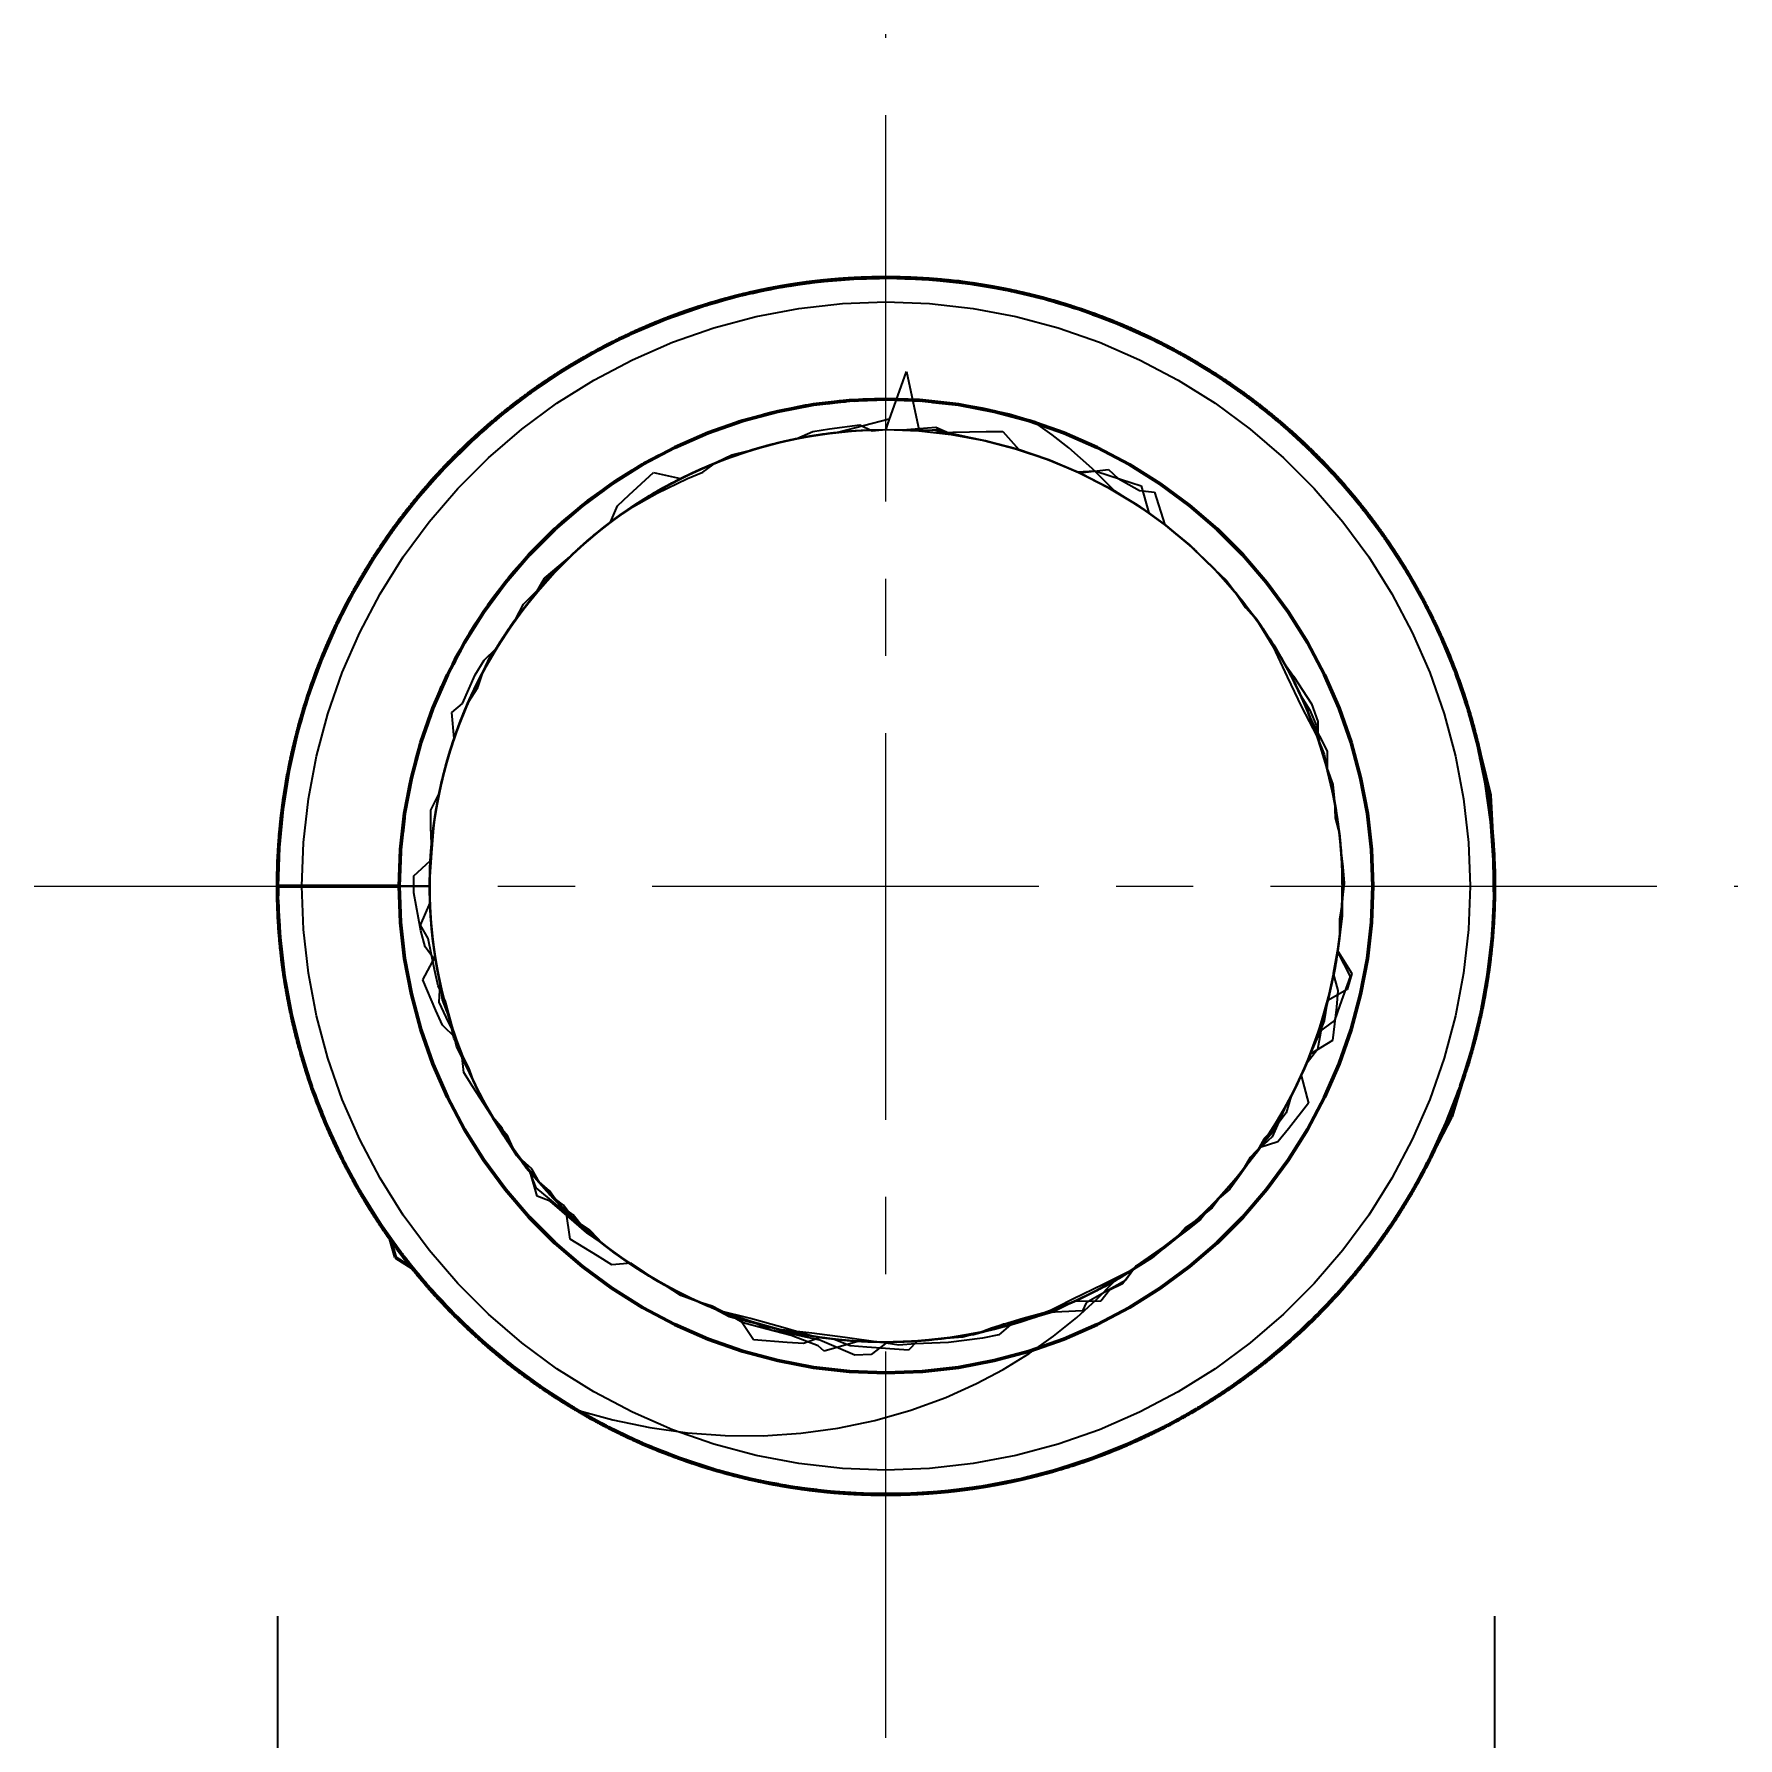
# Model space of a CAD drawing. Header units: millimetres. Extents: x 0 to 420, y 0 to 297.
# Drawn here: x 187.5 to 201.5, y 260 to 274 of the extents above; entities that cross this region are included whole.
import ezdxf

# ---------------------------------------------------------------- set-up
doc = ezdxf.new("R2010")
doc.units = ezdxf.units.MM
doc.linetypes.add('CENTER', pattern=[5.08, 3.175, -0.635, 0.635, -0.635])
doc.linetypes.add('DASHED', pattern=[1.524, 1.27, -0.254])
for name, color, linetype, lineweight in [('CENTER', 1, 'CENTER', 18), ('DIM', 3, 'CONTINUOUS', 18), ('HIDDEN', 8, 'DASHED', 25), ('VISIBLE', 7, 'CONTINUOUS', 50)]:
    doc.layers.add(name, color=color, linetype=linetype, lineweight=lineweight)
doc.styles.add('CJK', font='NotoSansCJK-Regular.ttc')
doc.dimstyles.new('GB', dxfattribs={"dimtxt": 2.8, "dimasz": 2.2, "dimexe": 1.5, "dimexo": 1, "dimgap": 0.6, "dimtad": 1, "dimlfac": 100, "dimzin": 12, "dimdsep": 46, "dimtxsty": 'CJK', "dimcen": 2.5, "dimazin": 3, "dimtfac": 0.5, "dimtmove": 2, "dimatfit": 3})

msp = doc.modelspace()

# ---------------------------------------------------------------- dimensions: what is measured, and where the dimension line sits
at = {"layer": 'DIM'}
msp.add_linear_dim(base=(189.5, 254.99999), p1=(189.5, 261.99999), p2=(199.5, 261.99999), text='10', dimstyle='GB', dxfattribs=at).render()

# ---------------------------------------------------------------- linework, layer by layer
at = {"layer": 'CENTER'}
for p, q in [((194.5, 259.99999), (194.5, 274)), ((187.49999, 266.99999), (201.50001, 266.99999))]:
    msp.add_line(p, q, dxfattribs=at)
at = {"layer": 'HIDDEN'}
for points in [[(193.1063, 271.80183), (193.41256, 271.88031)], [(193.1122, 271.80354), (193.41856, 271.88164)], [(193.12312, 271.80668), (193.42965, 271.88409)], [(193.12583, 271.80739), (193.42455, 271.88276)], [(193.12903, 271.80836), (193.43566, 271.8854)], [(193.13997, 271.81147), (193.44677, 271.8878)], [(193.1417, 271.81189), (193.44067, 271.88629)], [(193.14589, 271.81313), (193.45279, 271.88909)], [(193.15151, 271.81445), (193.42065, 271.8812)], [(193.15684, 271.81621), (193.46391, 271.89147)], [(193.15738, 271.81629), (193.45666, 271.88972)], [(193.16277, 271.81786), (193.46993, 271.89274)], [(193.16739, 271.81888), (193.42866, 271.88276)], [(193.16869, 271.8195), (193.47594, 271.89401)], [(193.17329, 271.8207), (193.47268, 271.89312)], [(193.17372, 271.82088), (193.48105, 271.89507)], [(193.17965, 271.82251), (193.48707, 271.89632)], [(193.18325, 271.82323), (193.43669, 271.88432)], [(193.18544, 271.82403), (193.48669, 271.8961)], [(193.18558, 271.82413), (193.49309, 271.89756)], [(193.18916, 271.82504), (193.48874, 271.89646)], [(193.19062, 271.8255), (193.49821, 271.89861)], [(193.19656, 271.82711), (193.50423, 271.89983)], [(193.20116, 271.82828), (193.50278, 271.8994)], [(193.20249, 271.82871), (193.51025, 271.90106)], [(193.21094, 271.83071), (193.50474, 271.89974)], [(193.21346, 271.83165), (193.52139, 271.9033)], [(193.21694, 271.8325), (193.51696, 271.90221)], [(193.2194, 271.83322), (193.52742, 271.90449)], [(193.22701, 271.83497), (193.51272, 271.90111)], [(193.23039, 271.83612), (193.53857, 271.90669)], [(193.23286, 271.8367), (193.53316, 271.90543)], [(193.23635, 271.83767), (193.54462, 271.90786)], [(193.24267, 271.83906), (193.52095, 271.90252)], [(193.24735, 271.84054), (193.55577, 271.91003)], [(193.24859, 271.84079), (193.54922, 271.90856)], [(193.2533, 271.84207), (193.56182, 271.91119)], [(193.25872, 271.84321), (193.52895, 271.90389)], [(193.26431, 271.84489), (193.57298, 271.91331)], [(193.26464, 271.84491), (193.56532, 271.91166)], [(193.27027, 271.84641), (193.57902, 271.91444)], [(193.27457, 271.84724), (193.53707, 271.90529)], [(193.27624, 271.84792), (193.58507, 271.91557)], [(193.2805, 271.84893), (193.58143, 271.91469)], [(193.2813, 271.84919), (193.59021, 271.91652)], [(193.28727, 271.85069), (193.59625, 271.91764)], [(193.29036, 271.8512), (193.5452, 271.90669)], [(193.2926, 271.85196), (193.59554, 271.91737)], [(193.29323, 271.85218), (193.60229, 271.91875)], [(193.29636, 271.85289), (193.5975, 271.91767)], [(193.29829, 271.85344), (193.60743, 271.91969)], [(193.30425, 271.85491), (193.61347, 271.92078)], [(193.30852, 271.8559), (193.61175, 271.92033)], [(193.31022, 271.85637), (193.61952, 271.92186)], [(193.31854, 271.85815), (193.61367, 271.92062)], [(193.32127, 271.85907), (193.63071, 271.92385)], [(193.32444, 271.85977), (193.62601, 271.92282)], [(193.32725, 271.86051), (193.63678, 271.92491)], [(193.33432, 271.86195), (193.6219, 271.92184)], [(193.3383, 271.86317), (193.64797, 271.92687)], [(193.34027, 271.86357), (193.64212, 271.92565)], [(193.34428, 271.86459), (193.65403, 271.92791)], [(193.35048, 271.8658), (193.62993, 271.92304)], [(193.35534, 271.8672), (193.66524, 271.92982)], [(193.35641, 271.86739), (193.65829, 271.92844)], [(193.36133, 271.86861), (193.6713, 271.93084)], [(193.36633, 271.86952), (193.63815, 271.92426)], [(193.36732, 271.87001), (193.67737, 271.93186)], [(193.37229, 271.87109), (193.67446, 271.93117)], [(193.37241, 271.87119), (193.68252, 271.93271)], [(193.3784, 271.87257), (193.68859, 271.93371)], [(193.38225, 271.8732), (193.64629, 271.92548)], [(193.38439, 271.87395), (193.69465, 271.93471)], [(193.3845, 271.8739), (193.6886, 271.93358)], [(193.3874, 271.87463), (193.75479, 271.94415)], [(193.75479, 271.94415), (193.3874, 271.87463)], [(193.75479, 271.94415), (193.3874, 271.87463)], [(193.38826, 271.87477), (193.69059, 271.93385)], [(193.38868, 271.87488), (193.75055, 271.94334)], [(193.38947, 271.87511), (193.6998, 271.93555)], [(193.39547, 271.87647), (193.70586, 271.93653)], [(193.40052, 271.87755), (193.70482, 271.93623)], [(193.40146, 271.87782), (193.71193, 271.9375)], [(193.4105, 271.87959), (193.70679, 271.93648)], [(193.41256, 271.88031), (193.72316, 271.93928)], [(193.41648, 271.88112), (193.71912, 271.93845)], [(193.41856, 271.88164), (193.72924, 271.94023)], [(193.42637, 271.88311), (193.71502, 271.93755)], [(193.42965, 271.88409), (193.74047, 271.94197)], [(193.43238, 271.88462), (193.73531, 271.94097)], [(193.43566, 271.8854), (193.74655, 271.9429)], [(193.44263, 271.88665), (193.72304, 271.93859)], [(193.44486, 271.88591), (193.65427, 271.92666)], [(193.44677, 271.8878), (193.75778, 271.9446)], [(193.44855, 271.88812), (193.75157, 271.94347)], [(193.45279, 271.88909), (193.76387, 271.9455)], [(193.4585, 271.89006), (193.73132, 271.93966)], [(193.46391, 271.89147), (193.77512, 271.94717)], [(193.46448, 271.89152), (193.76777, 271.94589)], [(193.46993, 271.89274), (193.78121, 271.94806)], [(193.47457, 271.89346), (193.73944, 271.94072)], [(193.47594, 271.89401), (193.78729, 271.94894)], [(193.48058, 271.89491), (193.78397, 271.94826)], [(193.48105, 271.89507), (193.79245, 271.94968)], [(193.48707, 271.89632), (193.79854, 271.95055)], [(193.49074, 271.89681), (193.7475, 271.94176)], [(193.49292, 271.89746), (193.79818, 271.95036)], [(193.49309, 271.89756), (193.80462, 271.9514)], [(193.49675, 271.89824), (193.80021, 271.95059)], [(193.49821, 271.89861), (193.8098, 271.95213)], [(193.50013, 271.899), (193.5, 271.89897)], [(193.50266, 271.89952), (193.50013, 271.899)], [(193.50839, 271.90068), (193.50266, 271.89952)], [(193.50423, 271.89983), (193.81588, 271.95297)], [(193.51734, 271.90248), (193.50839, 271.90068)], [(193.50889, 271.90071), (193.81443, 271.95263)], [(193.51025, 271.90106), (193.82198, 271.95381)], [(193.5295, 271.9049), (193.51734, 271.90248)], [(193.51882, 271.90252), (193.8164, 271.95285)], [(193.52139, 271.9033), (193.83323, 271.95534)], [(193.52301, 271.90361), (193.52303, 271.90362)], [(193.52488, 271.90393), (193.82877, 271.95454)], [(193.52662, 271.90433), (193.52721, 271.90444)], [(193.52742, 271.90449), (193.83933, 271.95615)], [(193.54488, 271.90792), (193.5295, 271.9049)], [(193.53514, 271.90576), (193.82445, 271.95371)], [(193.53857, 271.90669), (193.8506, 271.95764)], [(193.53903, 271.90677), (193.53919, 271.9068)], [(193.54108, 271.90711), (193.84512, 271.95673)], [(193.54288, 271.90752), (193.54313, 271.90757)], [(193.54462, 271.90786), (193.8567, 271.95843)], [(193.56348, 271.9115), (193.54488, 271.90792)], [(193.55104, 271.90886), (193.83276, 271.9546)], [(193.5531, 271.90804), (193.70943, 271.93488)], [(193.55577, 271.91003), (193.86797, 271.95989)], [(193.55704, 271.91021), (193.86134, 271.95884)], [(193.5588, 271.9106), (193.55946, 271.91073)], [(193.56182, 271.91119), (193.87408, 271.96066)], [(193.58532, 271.91562), (193.56348, 271.9115)], [(193.56725, 271.91197), (193.84085, 271.95547)], [(193.57298, 271.91331), (193.88535, 271.96207)], [(193.57327, 271.9133), (193.8776, 271.96091)], [(193.57507, 271.91369), (193.57543, 271.91376)], [(193.57902, 271.91444), (193.89145, 271.96282)], [(193.58339, 271.915), (193.84899, 271.95634)], [(193.58507, 271.91557), (193.89756, 271.96357)], [(193.6104, 271.92022), (193.58532, 271.91562)], [(193.58716, 271.91595), (193.58775, 271.91606)], [(193.58943, 271.91631), (193.89387, 271.96292)], [(193.59021, 271.91652), (193.90275, 271.96419)], [(193.5912, 271.9167), (193.59153, 271.91676)], [(193.59625, 271.91764), (193.90885, 271.96492)], [(193.59936, 271.91795), (193.85723, 271.95722)], [(193.59946, 271.91822), (193.59996, 271.91831)], [(193.60166, 271.91856), (193.90812, 271.9647)], [(193.60229, 271.91875), (193.91495, 271.96565)], [(193.60319, 271.91889), (193.60406, 271.91905)], [(193.60547, 271.91926), (193.9101, 271.96488)], [(193.60681, 271.91955), (193.60824, 271.91981)], [(193.60743, 271.91969), (193.92014, 271.96626)], [(193.63872, 271.92525), (193.6104, 271.92022)], [(193.61347, 271.92078), (193.92624, 271.96697)], [(193.61537, 271.9211), (193.61627, 271.92126)], [(193.61775, 271.92148), (193.92453, 271.96664)], [(193.6194, 271.92183), (193.62004, 271.92195)], [(193.61952, 271.92186), (193.93234, 271.96766)], [(193.62797, 271.92311), (193.92642, 271.9668)], [(193.63071, 271.92385), (193.94364, 271.96894)], [(193.63146, 271.92396), (193.63254, 271.92415)], [(193.63393, 271.92435), (193.9389, 271.96822)], [(193.63526, 271.92463), (193.63654, 271.92485)], [(193.63678, 271.92491), (193.94975, 271.96962)], [(193.67029, 271.93067), (193.63872, 271.92525)], [(193.64393, 271.92591), (193.93473, 271.9675)], [(193.64797, 271.92687), (193.96105, 271.97087)], [(193.64805, 271.92687), (193.64824, 271.9269)], [(193.64996, 271.92714), (193.95515, 271.97002)], [(193.65194, 271.92755), (193.65221, 271.92759)], [(193.65403, 271.92791), (193.96717, 271.97152)], [(193.66027, 271.92872), (193.94283, 271.96819)], [(193.66356, 271.92951), (193.66513, 271.92977)], [(193.66524, 271.92982), (193.97847, 271.97272)], [(193.6663, 271.92993), (193.97145, 271.97178)], [(193.66743, 271.93016), (193.66905, 271.93043)], [(193.70511, 271.9364), (193.67029, 271.93067)], [(193.6713, 271.93084), (193.98459, 271.97335)], [(193.67638, 271.93143), (193.95107, 271.96889)], [(193.67737, 271.93186), (193.9907, 271.97399)], [(193.68027, 271.93233), (193.6807, 271.9324)], [(193.68243, 271.93263), (193.98775, 271.97349)], [(193.68252, 271.93271), (193.9959, 271.97452)], [(193.68859, 271.93371), (194.00202, 271.97513)], [(193.69214, 271.93428), (193.6935, 271.9345)], [(193.69245, 271.93409), (193.9593, 271.96958)], [(193.69465, 271.93471), (194.00813, 271.97574)], [(193.69476, 271.93466), (194.00201, 271.975)], [(193.69588, 271.93488), (193.69759, 271.93516)], [(193.69856, 271.93528), (194.00401, 271.97514)], [(193.69947, 271.93546), (193.7018, 271.93584)], [(193.6998, 271.93555), (194.01333, 271.97626)], [(193.7432, 271.94239), (193.70511, 271.9364)], [(193.70586, 271.93653), (194.01944, 271.97685)], [(193.7079, 271.93682), (193.70996, 271.93715)], [(193.71094, 271.93728), (194.01842, 271.97662)], [(193.71193, 271.9375), (194.02555, 271.97743)], [(193.71202, 271.93749), (193.71365, 271.93775)], [(193.7211, 271.9387), (194.02036, 271.97675)], [(193.72316, 271.93928), (194.03687, 271.9785)], [(193.72476, 271.93951), (193.72565, 271.93965)], [(193.72714, 271.93984), (194.03282, 271.97793)], [(193.72838, 271.94007), (193.72992, 271.94031)], [(193.72924, 271.94023), (194.043, 271.97906)], [(193.73713, 271.9412), (194.02866, 271.97729)], [(193.74028, 271.9419), (193.74248, 271.94224)], [(193.74047, 271.94197), (194.05432, 271.9801)], [(193.7432, 271.94232), (194.04912, 271.97943)], [(193.78474, 271.94857), (193.7432, 271.94239)], [(193.74395, 271.94246), (193.74659, 271.94287)], [(193.74655, 271.9429), (194.06045, 271.98064)], [(193.75357, 271.94371), (194.03675, 271.97782)], [(193.75424, 271.94404), (193.75527, 271.9442)], [(193.75479, 271.94415), (194.12635, 271.98601)], [(194.12635, 271.98601), (193.75479, 271.94415)], [(194.12635, 271.98601), (193.75479, 271.94415)], [(193.75577, 271.94283), (193.96731, 271.97026)], [(193.7561, 271.9443), (194.12552, 271.98592)], [(193.75728, 271.94451), (193.75786, 271.9446)], [(193.75778, 271.9446), (194.07177, 271.98162)], [(193.7596, 271.9448), (194.06547, 271.98088)], [(193.76146, 271.94514), (193.76161, 271.94517)], [(193.76387, 271.9455), (194.0779, 271.98214)], [(193.76966, 271.94611), (194.04505, 271.97837)], [(193.77283, 271.94679), (193.77495, 271.9471)], [(193.77512, 271.94717), (194.08923, 271.98309)], [(193.77572, 271.94719), (194.08181, 271.98228)], [(193.77643, 271.94732), (193.77918, 271.94772)], [(193.78121, 271.94806), (194.09536, 271.98359)], [(193.82973, 271.95486), (193.78474, 271.94857)], [(193.78585, 271.94847), (194.05325, 271.97891)], [(193.78729, 271.94894), (194.10148, 271.98409)], [(193.78884, 271.94912), (193.79121, 271.94946)], [(193.79196, 271.94955), (194.09811, 271.98362)], [(193.79245, 271.94968), (194.10669, 271.98451)], [(193.79282, 271.9497), (193.79502, 271.95001)], [(193.79854, 271.95055), (194.11281, 271.98498)], [(193.80206, 271.95104), (193.80263, 271.95112)], [(193.80225, 271.95081), (194.06132, 271.97944)], [(193.80441, 271.95131), (194.11248, 271.98483)], [(193.80462, 271.9514), (194.11894, 271.98545)], [(193.80593, 271.95157), (193.80681, 271.95169)], [(193.80835, 271.95186), (194.11448, 271.98492)], [(193.80955, 271.95207), (193.81112, 271.95228)], [(193.8098, 271.95213), (194.12415, 271.98585)], [(193.81588, 271.95297), (194.13028, 271.9863)], [(193.81723, 271.95311), (193.82017, 271.95351)], [(193.82059, 271.95355), (194.12883, 271.98606)], [(193.82098, 271.95362), (193.82424, 271.95406)], [(193.82198, 271.95381), (194.13641, 271.98675)], [(193.87805, 271.96116), (193.82973, 271.95486)], [(193.83062, 271.95473), (194.1308, 271.98615)], [(193.83323, 271.95534), (194.14774, 271.98758)], [(193.8334, 271.95531), (193.83623, 271.95569)], [(193.83673, 271.95574), (194.14327, 271.98706)], [(193.8373, 271.95584), (193.84012, 271.95622)], [(193.83933, 271.95615), (194.15388, 271.988)], [(193.84712, 271.95693), (194.1389, 271.9865)], [(193.8506, 271.95764), (194.16522, 271.98877)], [(193.85102, 271.95769), (193.85131, 271.95773)], [(193.85314, 271.95791), (194.15968, 271.98821)], [(193.85451, 271.95813), (193.85582, 271.9583)], [(193.8567, 271.95843), (194.17136, 271.98918)], [(193.8632, 271.95902), (194.14723, 271.98686)], [(193.86519, 271.95807), (194.02287, 271.97497)], [(193.86593, 271.95957), (193.86907, 271.95997)], [(193.86797, 271.95989), (194.1827, 271.98992)], [(193.86928, 271.95999), (194.17602, 271.98929)], [(193.86948, 271.96002), (193.87334, 271.9605)], [(193.87408, 271.96066), (194.18885, 271.9903)], [(193.92954, 271.96734), (193.87805, 271.96116)], [(193.87951, 271.96109), (194.1554, 271.98722)], [(193.882, 271.9616), (193.88524, 271.962)], [(193.88535, 271.96207), (194.20019, 271.991)], [(193.88562, 271.96204), (194.19236, 271.99033)], [(193.88606, 271.96211), (193.88899, 271.96248)], [(193.89145, 271.96282), (194.20632, 271.99136)], [(193.89588, 271.96311), (194.16352, 271.98757)], [(193.89756, 271.96357), (194.21245, 271.99172)], [(193.89995, 271.96385), (193.90002, 271.96386)], [(193.90199, 271.96404), (194.20873, 271.99131)], [(193.90275, 271.96419), (194.21768, 271.99202)], [(193.90342, 271.96426), (193.90462, 271.9644)], [(193.90885, 271.96492), (194.22381, 271.99236)], [(193.91086, 271.96512), (193.91408, 271.96549)], [(193.91197, 271.96504), (194.17182, 271.98794)], [(193.91431, 271.96551), (194.22307, 271.99219)], [(193.9145, 271.96554), (193.9226, 271.96647)], [(193.91495, 271.96565), (194.22995, 271.99269)], [(193.91816, 271.96596), (194.22507, 271.99223)], [(193.92014, 271.96626), (194.23516, 271.99298)], [(193.92624, 271.96697), (194.24129, 271.9933)], [(193.9264, 271.96691), (193.93472, 271.96787)], [(193.98404, 271.9733), (193.92954, 271.96734)], [(193.93052, 271.9674), (194.23959, 271.99308)], [(193.93234, 271.96766), (194.24743, 271.99361)], [(193.94087, 271.96838), (194.24146, 271.99312)], [(193.94364, 271.96894), (194.25878, 271.99417)], [(193.94382, 271.96892), (193.94579, 271.96915)], [(193.94689, 271.96924), (194.25401, 271.99375)], [(193.94833, 271.96945), (193.94927, 271.96956)], [(193.94975, 271.96962), (194.26493, 271.99446)], [(193.95698, 271.97016), (194.2498, 271.9933)], [(193.96026, 271.97074), (193.96248, 271.97097)], [(193.96105, 271.97087), (194.27629, 271.99499)], [(193.96307, 271.97102), (194.27034, 271.99452)], [(193.96354, 271.97108), (193.96718, 271.97146)], [(193.96717, 271.97152), (194.28244, 271.99526)], [(193.97341, 271.97193), (194.25796, 271.99347)], [(193.97522, 271.9723), (193.98392, 271.97321)], [(193.97847, 271.97272), (194.29379, 271.99574)], [(193.97951, 271.97276), (194.28671, 271.99525)], [(194.04134, 271.97891), (193.98404, 271.9733)], [(193.98459, 271.97335), (194.29993, 271.99599)], [(193.98973, 271.97363), (194.26616, 271.99364)], [(193.9907, 271.97399), (194.30607, 271.99623)], [(193.99195, 271.97405), (193.99549, 271.97442)], [(193.99585, 271.97445), (194.3031, 271.99592)], [(193.9959, 271.97452), (194.3113, 271.99643)], [(193.99628, 271.9745), (193.99907, 271.97479)], [(194.00202, 271.97513), (194.31744, 271.99666)], [(194.00588, 271.97526), (194.27446, 271.99382)], [(194.00592, 271.97551), (194.00647, 271.97557)], [(194.00813, 271.97574), (194.32358, 271.99688)], [(194.00823, 271.97569), (194.31743, 271.99653)], [(194.00992, 271.97591), (194.0106, 271.97597)], [(194.01208, 271.97607), (194.31942, 271.99654)], [(194.01314, 271.97621), (194.01552, 271.97643)], [(194.01333, 271.97626), (194.3288, 271.99707)], [(194.01944, 271.97685), (194.33493, 271.99727)], [(194.02067, 271.97691), (194.02919, 271.9777)], [(194.02451, 271.97727), (194.33394, 271.99711)], [(194.02555, 271.97743), (194.34107, 271.99747)], [(194.03482, 271.97805), (194.33585, 271.99711)], [(194.03622, 271.97835), (194.04531, 271.9792)], [(194.03687, 271.9785), (194.35244, 271.99781)], [(194.04089, 271.97881), (194.34838, 271.9975)], [(194.10122, 271.98407), (194.04134, 271.97891)], [(194.043, 271.97906), (194.35859, 271.99799)], [(194.05095, 271.97953), (194.34419, 271.99713)], [(194.05356, 271.97996), (194.05659, 271.98024)], [(194.05432, 271.9801), (194.36995, 271.99831)], [(194.05707, 271.98027), (194.36473, 271.99797)], [(194.05769, 271.98035), (194.06033, 271.98059)], [(194.06045, 271.98064), (194.3761, 271.99846)], [(194.06748, 271.981), (194.35231, 271.99715)], [(194.06965, 271.97999), (194.28248, 271.99399)], [(194.07083, 271.98152), (194.07264, 271.98166)], [(194.07177, 271.98162), (194.38746, 271.99873)], [(194.07359, 271.98171), (194.38113, 271.99839)], [(194.07429, 271.9818), (194.07719, 271.98203)], [(194.0779, 271.98214), (194.39361, 271.99886)], [(194.08374, 271.98238), (194.36058, 271.99717)], [(194.08557, 271.98271), (194.09479, 271.98345)], [(194.08923, 271.98309), (194.40498, 271.99909)], [(194.08987, 271.98308), (194.39752, 271.99875)], [(194.09536, 271.98359), (194.41113, 271.9992)], [(194.09999, 271.98371), (194.36883, 271.99719)], [(194.16345, 271.98865), (194.10122, 271.98407)], [(194.10146, 271.98399), (194.11074, 271.98474)], [(194.10148, 271.98409), (194.41727, 271.99931)], [(194.10618, 271.9844), (194.41386, 271.99906)], [(194.10669, 271.98451), (194.42249, 271.9994)], [(194.11281, 271.98498), (194.42863, 271.99949)], [(194.1146, 271.98506), (194.11832, 271.98536)], [(194.11655, 271.98502), (194.37688, 271.99721)], [(194.11869, 271.98537), (194.42833, 271.99935)], [(194.11894, 271.98545), (194.43477, 271.99957)], [(194.11917, 271.98543), (194.12173, 271.98563)], [(194.12271, 271.98568), (194.43029, 271.99932)], [(194.12407, 271.98582), (194.12499, 271.9859)], [(194.12415, 271.98585), (194.44001, 271.99963)], [(194.12614, 271.98599), (194.1265, 271.98602)], [(194.12635, 271.98601), (194.5, 271.99999)], [(194.5, 271.99999), (194.12635, 271.98601)], [(194.5, 271.99999), (194.12635, 271.98601)], [(194.12945, 271.98613), (194.49906, 271.99996)], [(194.13028, 271.9863), (194.44615, 271.9997)], [(194.13222, 271.98642), (194.13418, 271.98655)], [(194.13501, 271.98659), (194.44471, 271.99955)], [(194.13562, 271.98665), (194.13884, 271.98687)], [(194.13641, 271.98675), (194.4523, 271.99976)], [(194.1451, 271.98713), (194.44669, 271.99952)], [(194.14684, 271.98742), (194.15669, 271.98809)], [(194.14774, 271.98758), (194.46366, 271.99987)], [(194.15125, 271.98775), (194.45918, 271.99963)], [(194.15388, 271.988), (194.46981, 271.9999)], [(194.16169, 271.98828), (194.4548, 271.99936)], [(194.16267, 271.9885), (194.17227, 271.98916)], [(194.22776, 271.99258), (194.16345, 271.98865)], [(194.16522, 271.98877), (194.48118, 271.99996)], [(194.16778, 271.98888), (194.4756, 271.99974)], [(194.17136, 271.98918), (194.48733, 271.99997)], [(194.17791, 271.98935), (194.46311, 271.99919)], [(194.17983, 271.98828), (194.33819, 271.99518)], [(194.18069, 271.98973), (194.18323, 271.98991)], [(194.1827, 271.98992), (194.4987, 271.99999)], [(194.18404, 271.98993), (194.49199, 271.99979)], [(194.18516, 271.99004), (194.18679, 271.99015)], [(194.18885, 271.9903), (194.50486, 271.99999)], [(194.19426, 271.99038), (194.47131, 271.99903)], [(194.19738, 271.99079), (194.20012, 271.99094)], [(194.20019, 271.991), (194.51622, 271.99997)], [(194.20043, 271.99095), (194.50834, 271.99979)], [(194.20066, 271.99097), (194.20488, 271.9912)], [(194.20632, 271.99136), (194.52236, 271.99995)], [(194.21077, 271.99137), (194.4794, 271.99887)], [(194.2119, 271.99159), (194.22219, 271.99216)], [(194.21245, 271.99172), (194.5285, 271.99991)], [(194.21694, 271.99191), (194.52476, 271.99974)], [(194.21768, 271.99202), (194.53373, 271.99988)], [(194.22381, 271.99236), (194.53987, 271.99983)], [(194.22396, 271.99226), (194.23809, 271.99305)], [(194.22695, 271.99228), (194.48771, 271.99871)], [(194.29387, 271.99574), (194.22776, 271.99258)], [(194.2293, 271.9926), (194.53915, 271.99971)], [(194.22995, 271.99269), (194.54602, 271.99978)], [(194.23317, 271.99281), (194.54114, 271.99963)], [(194.23516, 271.99298), (194.55125, 271.99974)], [(194.24129, 271.9933), (194.55739, 271.99967)], [(194.24145, 271.99323), (194.24543, 271.99345)], [(194.24556, 271.99345), (194.55569, 271.99955)], [(194.24574, 271.99347), (194.24907, 271.99365)], [(194.24743, 271.99361), (194.56354, 271.99959)], [(194.256, 271.99378), (194.55753, 271.99947)], [(194.25878, 271.99417), (194.5749, 271.99943)], [(194.25943, 271.99418), (194.26102, 271.99425)], [(194.26207, 271.99426), (194.57009, 271.99931)], [(194.2628, 271.99432), (194.26577, 271.99445)], [(194.26493, 271.99446), (194.58105, 271.99933)], [(194.2722, 271.99455), (194.56586, 271.99913)], [(194.2739, 271.99479), (194.28394, 271.99521)], [(194.27629, 271.99499), (194.59242, 271.99914)], [(194.27833, 271.99501), (194.58646, 271.99905)], [(194.28244, 271.99526), (194.59858, 271.99902)], [(194.28864, 271.99527), (194.57404, 271.99878)], [(194.28939, 271.99544), (194.30004, 271.99589)], [(194.29379, 271.99574), (194.60993, 271.99879)], [(194.36149, 271.99807), (194.29387, 271.99574)], [(194.2948, 271.99572), (194.60283, 271.99874)], [(194.29993, 271.99599), (194.61607, 271.99865)], [(194.30511, 271.99594), (194.58219, 271.99844)], [(194.30607, 271.99623), (194.62222, 271.9985)], [(194.30675, 271.99618), (194.3112, 271.99636)], [(194.31127, 271.99637), (194.61923, 271.99838)], [(194.3113, 271.99643), (194.62745, 271.99837)], [(194.31137, 271.99637), (194.31461, 271.99651)], [(194.31744, 271.99666), (194.63359, 271.99821)], [(194.3213, 271.99655), (194.59049, 271.99809)], [(194.3215, 271.9968), (194.3218, 271.99681)], [(194.32358, 271.99688), (194.63973, 271.99804)], [(194.32367, 271.99682), (194.63358, 271.99807)], [(194.32516, 271.99692), (194.3264, 271.99695)], [(194.32754, 271.99696), (194.63556, 271.99796)], [(194.32832, 271.99701), (194.33148, 271.9971)], [(194.3288, 271.99707), (194.64495, 271.9979)], [(194.33493, 271.99727), (194.65109, 271.99772)], [(194.33576, 271.99722), (194.34553, 271.9975)], [(194.33999, 271.99737), (194.65012, 271.99761)], [(194.34107, 271.99747), (194.65723, 271.99752)], [(194.35038, 271.9975), (194.65199, 271.9975)], [(194.35092, 271.99766), (194.36198, 271.99797)], [(194.35244, 271.99781), (194.66859, 271.99715)], [(194.35647, 271.99787), (194.66453, 271.9971)], [(194.35859, 271.99799), (194.67475, 271.99693)], [(194.43031, 271.99951), (194.36149, 271.99807)], [(194.36657, 271.99796), (194.66032, 271.99699)], [(194.36779, 271.99814), (194.37727, 271.99841)], [(194.36995, 271.99831), (194.68611, 271.99653)], [(194.37272, 271.99831), (194.68088, 271.99652)], [(194.3761, 271.99846), (194.69226, 271.99629)], [(194.38311, 271.99837), (194.66845, 271.99649)], [(194.38524, 271.99723), (194.59852, 271.99776)], [(194.38647, 271.99868), (194.38783, 271.99872)], [(194.38746, 271.99873), (194.70361, 271.99585)], [(194.38926, 271.9987), (194.69726, 271.99591)], [(194.3912, 271.99881), (194.39132, 271.99881)], [(194.39361, 271.99886), (194.70975, 271.99559)], [(194.39949, 271.99873), (194.67666, 271.99599)], [(194.40225, 271.99899), (194.40541, 271.99904)], [(194.40498, 271.99909), (194.72112, 271.9951)], [(194.40565, 271.99904), (194.71364, 271.99523)], [(194.40586, 271.99905), (194.40971, 271.99911)], [(194.41113, 271.9992), (194.72726, 271.99483)], [(194.41574, 271.99903), (194.68492, 271.99549)], [(194.41727, 271.99931), (194.73339, 271.99455)], [(194.41779, 271.99924), (194.42635, 271.99938)], [(194.42198, 271.99932), (194.72997, 271.99451)], [(194.42249, 271.9994), (194.73861, 271.9943)], [(194.42863, 271.99949), (194.74474, 271.99401)], [(194.5, 271.99999), (194.43031, 271.99951)], [(194.4306, 271.99945), (194.43412, 271.99951)], [(194.43238, 271.99929), (194.69294, 271.995)], [(194.43448, 271.99951), (194.74447, 271.99388)], [(194.43477, 271.99957), (194.75088, 271.99369)], [(194.43493, 271.99953), (194.43772, 271.99957)], [(194.43857, 271.99955), (194.74638, 271.99373)], [(194.43968, 271.9996), (194.44106, 271.99963)], [(194.44001, 271.99963), (194.7561, 271.99343)], [(194.44615, 271.9997), (194.76223, 271.99311)], [(194.44846, 271.99971), (194.44954, 271.99972)], [(194.45089, 271.99969), (194.76081, 271.99305)], [(194.45192, 271.99973), (194.45415, 271.99974)], [(194.4523, 271.99976), (194.76838, 271.99278)], [(194.46101, 271.99959), (194.76278, 271.99289)], [(194.46339, 271.99979), (194.47181, 271.99984)], [(194.46366, 271.99987), (194.77973, 271.99217)], [(194.46716, 271.99982), (194.77525, 271.99221)], [(194.46981, 271.9999), (194.78587, 271.99182)], [(194.4776, 271.99969), (194.77088, 271.99222)], [(194.47953, 271.99988), (194.4837, 271.9999)], [(194.48118, 271.99996), (194.79721, 271.99115)], [(194.48374, 271.9999), (194.79162, 271.99129)], [(194.48379, 271.9999), (194.48733, 271.99992)], [(194.48733, 271.99997), (194.80335, 271.99078)], [(194.49391, 271.99973), (194.77912, 271.99153)], [(194.49576, 271.99855), (194.65414, 271.99543)], [(194.498, 271.99998), (194.49825, 271.99998)], [(194.4987, 271.99999), (194.8147, 271.99008)], [(194.5, 271.99999), (194.87365, 271.98601)], [(194.87106, 271.98611), (194.5, 271.99999)], [(194.87365, 271.98601), (194.5, 271.99999)], [(194.55497, 271.99969), (194.5, 271.99999)], [(194.50007, 271.99993), (194.80799, 271.9903)], [(194.50102, 271.99996), (194.86724, 271.98649)], [(194.50181, 271.99998), (194.50259, 271.99998)], [(194.50486, 271.99999), (194.82084, 271.98969)], [(194.51022, 271.99973), (194.78733, 271.99085)], [(194.51239, 271.99991), (194.52199, 271.99984)], [(194.51622, 271.99997), (194.83218, 271.98895)], [(194.51644, 271.9999), (194.8243, 271.98927)], [(194.52236, 271.99995), (194.83831, 271.98854)], [(194.52682, 271.99967), (194.79536, 271.99018)], [(194.52718, 271.9998), (194.53871, 271.99972)], [(194.5285, 271.99991), (194.84443, 271.98812)], [(194.53301, 271.99982), (194.84069, 271.98818)], [(194.53373, 271.99988), (194.84965, 271.98775)], [(194.53961, 271.99972), (194.55415, 271.99962)], [(194.53987, 271.99983), (194.85578, 271.98732)], [(194.54304, 271.99956), (194.80366, 271.98949)], [(194.54538, 271.99972), (194.85506, 271.98724)], [(194.54602, 271.99978), (194.86192, 271.98687)], [(194.54926, 271.99969), (194.85705, 271.98703)], [(194.55125, 271.99974), (194.86712, 271.9865)], [(194.60944, 271.9988), (194.55497, 271.99969)], [(194.55739, 271.99967), (194.87325, 271.98605)], [(194.55772, 271.99959), (194.56131, 271.99957)], [(194.56164, 271.99955), (194.87156, 271.98604)], [(194.56211, 271.99956), (194.56491, 271.99954)], [(194.56354, 271.99959), (194.87938, 271.98558)], [(194.57209, 271.99922), (194.87338, 271.98584)], [(194.5749, 271.99943), (194.89071, 271.9847)], [(194.57515, 271.99939), (194.57769, 271.99934)], [(194.5782, 271.99932), (194.88588, 271.98489)], [(194.57856, 271.99932), (194.58234, 271.99924)], [(194.58105, 271.99933), (194.89685, 271.98421)], [(194.58834, 271.99896), (194.88165, 271.98497)], [(194.58972, 271.99909), (194.60029, 271.99887)], [(194.59242, 271.99914), (194.90818, 271.9833)], [(194.59449, 271.99903), (194.90222, 271.98359)], [(194.59858, 271.99902), (194.91432, 271.9828)], [(194.60473, 271.99864), (194.88981, 271.98411)], [(194.60532, 271.99877), (194.61635, 271.99854)], [(194.67761, 271.99684), (194.60944, 271.9988)], [(194.60993, 271.99879), (194.92564, 271.98185)], [(194.61092, 271.9987), (194.91852, 271.98225)], [(194.61607, 271.99865), (194.93176, 271.98132)], [(194.62127, 271.99827), (194.89787, 271.98326)], [(194.62222, 271.9985), (194.93787, 271.98078)], [(194.62274, 271.9984), (194.62744, 271.99831)], [(194.62745, 271.99837), (194.94309, 271.98032)], [(194.62745, 271.99831), (194.93488, 271.98086)], [(194.62746, 271.99831), (194.63079, 271.99824)], [(194.63359, 271.99821), (194.9492, 271.97977)], [(194.63745, 271.99785), (194.90616, 271.98238)], [(194.6377, 271.99809), (194.63792, 271.99809)], [(194.63973, 271.99804), (194.95533, 271.97922)], [(194.63982, 271.99797), (194.94921, 271.97964)], [(194.64128, 271.99798), (194.6426, 271.99793)], [(194.6437, 271.99787), (194.95117, 271.9794)], [(194.64446, 271.99787), (194.64764, 271.99776)], [(194.64495, 271.9979), (194.96053, 271.97875)], [(194.65109, 271.99772), (194.96664, 271.97818)], [(194.65197, 271.99761), (194.66166, 271.99728)], [(194.65611, 271.9975), (194.96569, 271.97813)], [(194.65723, 271.99752), (194.97276, 271.97759)], [(194.66654, 271.99697), (194.96752, 271.9779)], [(194.66711, 271.99709), (194.67804, 271.99671)], [(194.66859, 271.99715), (194.98408, 271.9765)], [(194.67264, 271.99695), (194.98, 271.97671)], [(194.67475, 271.99693), (194.9902, 271.9759)], [(194.7444, 271.99402), (194.67761, 271.99684)], [(194.68273, 271.9964), (194.9758, 271.97687)], [(194.68406, 271.9965), (194.69326, 271.99619)], [(194.68611, 271.99653), (195.00151, 271.97478)], [(194.68888, 271.99636), (194.9963, 271.9751)], [(194.69226, 271.99629), (195.00764, 271.97416)], [(194.6992, 271.99577), (194.98391, 271.97586)], [(194.70128, 271.9945), (194.91416, 271.98154)], [(194.70285, 271.99586), (194.70383, 271.99582)], [(194.70361, 271.99585), (195.01894, 271.97299)], [(194.70537, 271.99571), (195.0126, 271.97345)], [(194.70717, 271.99569), (194.70773, 271.99567)], [(194.70975, 271.99559), (195.02505, 271.97235)], [(194.71564, 271.99509), (194.99201, 271.97485)], [(194.71786, 271.99518), (194.72669, 271.99476)], [(194.72112, 271.9951), (195.03636, 271.97114)], [(194.72181, 271.99501), (195.02891, 271.97175)], [(194.72726, 271.99483), (195.04247, 271.97048)], [(194.73184, 271.99436), (195.00025, 271.97382)], [(194.73288, 271.99446), (194.74377, 271.99394)], [(194.73339, 271.99455), (195.04858, 271.96981)], [(194.73809, 271.99426), (195.04516, 271.96999)], [(194.73861, 271.9943), (195.05377, 271.96924)], [(194.80952, 271.9904), (194.7444, 271.99402)], [(194.74474, 271.99401), (195.05987, 271.96856)], [(194.74522, 271.99387), (194.75878, 271.99322)], [(194.74847, 271.99357), (195.00822, 271.97283)], [(194.75054, 271.99365), (195.05963, 271.96845)], [(194.75088, 271.99369), (195.06598, 271.96786)], [(194.75467, 271.99344), (195.06149, 271.96818)], [(194.7561, 271.99343), (195.07117, 271.96726)], [(194.76223, 271.99311), (195.07727, 271.96656)], [(194.76351, 271.993), (194.76608, 271.99287)], [(194.76697, 271.9928), (195.07585, 271.96659)], [(194.76826, 271.99277), (194.76946, 271.99271)], [(194.76838, 271.99278), (195.08338, 271.96584)], [(194.77707, 271.99206), (195.07781, 271.9663)], [(194.77973, 271.99217), (195.09865, 271.97599)], [(194.78019, 271.99209), (194.783, 271.99192)], [(194.78322, 271.9919), (195.09021, 271.96484)], [(194.78339, 271.9919), (194.78786, 271.99162)], [(194.78587, 271.99182), (195.10078, 271.96377)], [(194.7936, 271.99111), (195.08587, 271.96511)], [(194.79481, 271.9912), (194.80499, 271.99058)], [(194.79721, 271.99115), (195.11206, 271.96239)], [(194.79975, 271.99094), (195.10648, 271.96288)], [(194.80335, 271.99078), (195.11816, 271.96163)], [(194.87267, 271.98609), (194.80952, 271.9904)], [(194.80994, 271.99012), (195.09401, 271.96391)], [(194.81113, 271.9902), (194.82049, 271.98963)], [(194.81172, 271.98882), (194.96946, 271.9757)], [(194.8147, 271.99008), (195.12945, 271.96021)], [(194.81611, 271.98992), (195.12275, 271.96086)], [(194.82084, 271.98969), (195.13555, 271.95944)], [(194.82616, 271.98909), (195.10219, 271.96271)], [(194.82928, 271.9891), (194.83143, 271.98897)], [(194.83218, 271.98895), (195.14682, 271.95799)], [(194.8324, 271.98887), (195.13896, 271.9588)], [(194.83381, 271.98882), (194.83495, 271.98875)], [(194.83831, 271.98854), (195.15291, 271.95719)], [(194.84276, 271.98798), (195.11014, 271.96154)], [(194.84443, 271.98812), (195.15899, 271.95638)], [(194.84528, 271.98801), (194.85323, 271.98742)], [(194.84895, 271.98774), (195.15526, 271.95668)], [(194.84965, 271.98775), (195.16418, 271.95568)], [(194.85578, 271.98732), (195.17026, 271.95486)], [(194.85662, 271.98717), (194.87037, 271.98616)], [(194.85895, 271.98684), (195.11838, 271.96033)], [(194.86127, 271.98686), (195.16956, 271.95483)], [(194.86192, 271.98687), (195.17636, 271.95403)], [(194.86515, 271.98658), (195.17153, 271.9545)], [(194.86712, 271.9865), (195.18153, 271.95333)], [(194.86724, 271.98649), (195.22964, 271.94636)], [(194.93359, 271.98116), (194.87267, 271.98609)], [(194.87281, 271.98598), (194.88216, 271.98529)], [(194.87325, 271.98605), (195.18762, 271.95249)], [(194.87365, 271.98601), (195.24521, 271.94415)], [(195.24521, 271.94415), (194.87365, 271.98601)], [(195.24422, 271.94426), (194.87465, 271.9859)], [(194.87748, 271.98566), (195.18593, 271.95258)], [(194.87938, 271.98558), (195.19371, 271.95164)], [(194.88788, 271.98467), (195.18773, 271.95228)], [(194.89063, 271.98467), (194.89302, 271.98449)], [(194.89071, 271.9847), (195.20496, 271.95005)], [(194.89401, 271.98438), (195.20014, 271.95054)], [(194.89541, 271.98431), (194.89635, 271.98424)], [(194.89685, 271.98421), (195.21105, 271.94917)], [(194.90412, 271.98338), (195.1959, 271.95089)], [(194.90719, 271.98334), (194.90989, 271.98311)], [(194.90818, 271.9833), (195.22231, 271.94754)], [(194.91028, 271.98307), (195.21637, 271.94821)], [(194.91058, 271.98305), (194.91448, 271.98271)], [(194.91432, 271.9828), (195.2284, 271.94665)], [(194.9204, 271.98204), (195.20401, 271.94951)], [(194.92207, 271.98206), (194.93162, 271.98124)], [(194.92564, 271.98185), (195.23964, 271.94499)], [(194.92661, 271.9817), (195.23255, 271.94584)], [(194.93176, 271.98132), (195.24571, 271.94408)], [(194.99203, 271.97573), (194.93359, 271.98116)], [(194.93693, 271.98061), (195.21197, 271.94816)], [(194.93787, 271.98078), (195.25178, 271.94315)], [(194.93843, 271.98065), (194.94676, 271.97994)], [(194.94309, 271.98032), (195.25695, 271.94236)], [(194.94311, 271.98026), (195.24879, 271.94342)], [(194.9492, 271.97977), (195.26302, 271.94143)], [(194.95243, 271.97945), (194.95417, 271.9793)], [(194.95306, 271.97917), (195.22018, 271.94676)], [(194.95533, 271.97922), (195.2691, 271.94048)], [(194.95541, 271.97915), (195.26304, 271.94129)], [(194.95716, 271.97904), (194.95757, 271.97901)], [(194.95929, 271.97879), (195.26499, 271.94093)], [(194.96053, 271.97875), (195.27426, 271.93969)], [(194.96084, 271.9787), (194.96208, 271.97858)], [(194.96664, 271.97818), (195.28033, 271.93873)], [(194.96841, 271.97796), (194.97148, 271.97766)], [(194.97162, 271.97764), (195.27938, 271.93874)], [(194.97173, 271.97763), (194.97611, 271.9772)], [(194.97276, 271.97759), (195.2864, 271.93776)], [(194.98201, 271.97645), (195.28118, 271.9384)], [(194.98355, 271.97647), (194.99249, 271.9756)], [(194.98408, 271.9765), (195.29762, 271.93596)], [(194.98811, 271.97605), (195.29355, 271.93643)], [(194.9902, 271.9759), (195.3037, 271.93497)], [(195.04774, 271.9699), (194.99203, 271.97573)], [(194.99816, 271.97486), (195.28936, 271.93685)], [(195.00061, 271.9748), (195.00394, 271.97448)], [(195.00151, 271.97478), (195.31492, 271.93314)], [(195.00431, 271.97443), (195.30973, 271.93379)], [(195.00477, 271.9744), (195.00766, 271.97411)], [(195.00764, 271.97416), (195.32099, 271.93213)], [(195.01449, 271.9732), (195.29742, 271.93532)], [(195.0165, 271.97179), (195.22815, 271.94541)], [(195.01845, 271.97303), (195.0192, 271.97295)], [(195.01894, 271.97299), (195.33219, 271.93026)], [(195.02066, 271.97275), (195.32588, 271.93112)], [(195.02176, 271.97267), (195.02394, 271.97243)], [(195.02505, 271.97235), (195.33825, 271.92923)], [(195.03092, 271.97147), (195.30539, 271.93381)], [(195.03304, 271.97144), (195.04131, 271.97053)], [(195.03636, 271.97114), (195.34946, 271.92731)], [(195.03708, 271.971), (195.34206, 271.92838)], [(195.04247, 271.97048), (195.35551, 271.92626)], [(195.04703, 271.96973), (195.31356, 271.93227)], [(195.10054, 271.9638), (195.04774, 271.9699)], [(195.04858, 271.96981), (195.36157, 271.9252)], [(195.04915, 271.96967), (195.05724, 271.96879)], [(195.05326, 271.96923), (195.35819, 271.9256)], [(195.05377, 271.96924), (195.36672, 271.92431)], [(195.05987, 271.96856), (195.37276, 271.92324)], [(195.06261, 271.9682), (195.06461, 271.96798)], [(195.06356, 271.96788), (195.32147, 271.93077)], [(195.0656, 271.96784), (195.37254, 271.92314)], [(195.06598, 271.96786), (195.37882, 271.92216)], [(195.06694, 271.96773), (195.06822, 271.96759)], [(195.06975, 271.96737), (195.37435, 271.92276)], [(195.07117, 271.96726), (195.38395, 271.92124)], [(195.0715, 271.96722), (195.07182, 271.96718)], [(195.07727, 271.96656), (195.39, 271.92014)], [(195.07896, 271.96632), (195.08135, 271.96604)], [(195.08199, 271.96594), (195.38858, 271.92027)], [(195.08254, 271.96589), (195.08565, 271.96552)], [(195.08338, 271.96584), (195.39606, 271.91904)], [(195.09204, 271.96456), (195.39053, 271.91985)], [(195.09445, 271.96446), (195.1023, 271.96352)], [(195.09816, 271.96402), (195.40281, 271.91761)], [(195.09865, 271.97599), (195.40724, 271.917)], [(195.15022, 271.95753), (195.10054, 271.9638)], [(195.10078, 271.96377), (195.41329, 271.91587)], [(195.10841, 271.96259), (195.39852, 271.91815)], [(195.11131, 271.96244), (195.11369, 271.96215)], [(195.11206, 271.96239), (195.42446, 271.91379)], [(195.11455, 271.96202), (195.41891, 271.91463)], [(195.11565, 271.96192), (195.11726, 271.96172)], [(195.11816, 271.96163), (195.4305, 271.91265)], [(195.12473, 271.96056), (195.40652, 271.91645)], [(195.12644, 271.95914), (195.28291, 271.9361)], [(195.12815, 271.96035), (195.12982, 271.96014)], [(195.12945, 271.96021), (195.44167, 271.91052)], [(195.13087, 271.95997), (195.43503, 271.91159)], [(195.13174, 271.95988), (195.13414, 271.95957)], [(195.13555, 271.95944), (195.44771, 271.90936)], [(195.14081, 271.95851), (195.41463, 271.91473)], [(195.14337, 271.95837), (195.14699, 271.9579)], [(195.14682, 271.95799), (195.45887, 271.9072)], [(195.14704, 271.95789), (195.45107, 271.90851)], [(195.14708, 271.95789), (195.15106, 271.95737)], [(195.19664, 271.95123), (195.15022, 271.95753)], [(195.15291, 271.95719), (195.46489, 271.90602)], [(195.15732, 271.95635), (195.42248, 271.91306)], [(195.15899, 271.95638), (195.47092, 271.90482)], [(195.16003, 271.9562), (195.16258, 271.95587)], [(195.16349, 271.95572), (195.4672, 271.90536)], [(195.16418, 271.95568), (195.47604, 271.9038)], [(195.16464, 271.9556), (195.16594, 271.95543)], [(195.17026, 271.95486), (195.48207, 271.9026)], [(195.17339, 271.95443), (195.1742, 271.95431)], [(195.17344, 271.95418), (195.43063, 271.91133)], [(195.17572, 271.95406), (195.48137, 271.9026)], [(195.17636, 271.95403), (195.4881, 271.90138)], [(195.17695, 271.95393), (195.17858, 271.9537)], [(195.17959, 271.95353), (195.48332, 271.90215)], [(195.18046, 271.95344), (195.18297, 271.95309)], [(195.18153, 271.95333), (195.49322, 271.90035)], [(195.18762, 271.95249), (195.49924, 271.89913)], [(195.18865, 271.95229), (195.19141, 271.95191)], [(195.19182, 271.95184), (195.49754, 271.89934)], [(195.19223, 271.95179), (195.19562, 271.95132)], [(195.19371, 271.95164), (195.50527, 271.89789)], [(195.23966, 271.94498), (195.19664, 271.95123)], [(195.2021, 271.9502), (195.49934, 271.89891)], [(195.20496, 271.95005), (195.5164, 271.8956)], [(195.20516, 271.94998), (195.20718, 271.9497)], [(195.20822, 271.94952), (195.51161, 271.89639)], [(195.20951, 271.94937), (195.21072, 271.9492)], [(195.21105, 271.94917), (195.52242, 271.89434)], [(195.21829, 271.94787), (195.50735, 271.89702)], [(195.22191, 271.94758), (195.22319, 271.94739)], [(195.22231, 271.94754), (195.53355, 271.892)], [(195.22442, 271.94717), (195.52766, 271.89305)], [(195.22548, 271.94705), (195.2275, 271.94675)], [(195.2284, 271.94665), (195.53957, 271.89073)], [(195.23135, 271.94617), (195.23366, 271.94583)], [(195.2344, 271.94551), (195.51539, 271.89513)], [(195.23539, 271.94551), (195.59134, 271.87935)], [(195.23741, 271.94527), (195.24001, 271.94489)], [(195.23964, 271.94499), (195.55068, 271.88836)], [(195.27919, 271.93891), (195.23966, 271.94498)], [(195.24059, 271.94478), (195.54365, 271.88966)], [(195.24122, 271.94471), (195.24398, 271.9443)], [(195.24521, 271.94415), (195.61261, 271.87463)], [(195.61261, 271.87463), (195.24521, 271.94415)], [(195.24571, 271.94408), (195.55668, 271.88707)], [(195.61139, 271.87486), (195.2461, 271.94398)], [(195.25084, 271.94304), (195.52322, 271.89328)], [(195.25178, 271.94315), (195.56268, 271.88576)], [(195.25456, 271.94272), (195.25525, 271.94262)], [(195.25695, 271.94236), (195.56779, 271.88464)], [(195.25699, 271.9423), (195.55972, 271.88621)], [(195.25872, 271.94209), (195.25908, 271.94203)], [(195.26302, 271.94143), (195.57379, 271.88333)], [(195.26642, 271.94088), (195.26812, 271.94061)], [(195.26687, 271.94058), (195.53133, 271.89137)], [(195.2691, 271.94048), (195.5798, 271.882)], [(195.26917, 271.94041), (195.57382, 271.88319)], [(195.27015, 271.94029), (195.27223, 271.93996)], [(195.27304, 271.93981), (195.57574, 271.8827)], [(195.27384, 271.93971), (195.27635, 271.93932)], [(195.27426, 271.93969), (195.5849, 271.88088)], [(195.31538, 271.93306), (195.27919, 271.93891)], [(195.28033, 271.93873), (195.5909, 271.87954)], [(195.28259, 271.93834), (195.28422, 271.93808)], [(195.28525, 271.93788), (195.58995, 271.87961)], [(195.2864, 271.93776), (195.5969, 271.87819)], [(195.28643, 271.93773), (195.28817, 271.93746)], [(195.29554, 271.93604), (195.59172, 271.87916)], [(195.29762, 271.93596), (195.60798, 271.87569)], [(195.29923, 271.93569), (195.30014, 271.93554)], [(195.30164, 271.93525), (195.60393, 271.87641)], [(195.30295, 271.93508), (195.30424, 271.93487)], [(195.3037, 271.93497), (195.61398, 271.87432)], [(195.31161, 271.93342), (195.59976, 271.8771)], [(195.31492, 271.93314), (195.62506, 271.87177)], [(195.31509, 271.93308), (195.31654, 271.93284)], [(195.34833, 271.9275), (195.31538, 271.93306)], [(195.31771, 271.93261), (195.61993, 271.87275)], [(195.31899, 271.93244), (195.32045, 271.9322)], [(195.32099, 271.93213), (195.63106, 271.87038)], [(195.32773, 271.93075), (195.60773, 271.87506)], [(195.32966, 271.92922), (195.53924, 271.8895)], [(195.33191, 271.93029), (195.33217, 271.93025)], [(195.33219, 271.93026), (195.64212, 271.86781)], [(195.33388, 271.9299), (195.63586, 271.86907)], [(195.33538, 271.9297), (195.33657, 271.92949)], [(195.33825, 271.92923), (195.6481, 271.8664)], [(195.34407, 271.92798), (195.61555, 271.87306)], [(195.34735, 271.92764), (195.349, 271.92736)], [(195.37802, 271.9223), (195.34833, 271.9275)], [(195.34946, 271.92731), (195.65917, 271.86377)], [(195.3502, 271.92712), (195.65184, 271.86532)], [(195.3515, 271.92693), (195.35268, 271.92673)], [(195.35551, 271.92626), (195.66514, 271.86234)], [(195.36004, 271.92522), (195.62361, 271.871)], [(195.36157, 271.9252), (195.67112, 271.8609)], [(195.36416, 271.92474), (195.36458, 271.92467)], [(195.36621, 271.92433), (195.66779, 271.86151)], [(195.36672, 271.92431), (195.6762, 271.85969)], [(195.36768, 271.92412), (195.36892, 271.9239)], [(195.37276, 271.92324), (195.68217, 271.85824)], [(195.37605, 271.92263), (195.37714, 271.92243)], [(195.37639, 271.92233), (195.63144, 271.86899)], [(195.40447, 271.91751), (195.37802, 271.9223)], [(195.37842, 271.92217), (195.68194, 271.85815)], [(195.37882, 271.92216), (195.68814, 271.85677)], [(195.37976, 271.92197), (195.3812, 271.92171)], [(195.38255, 271.92143), (195.68371, 271.85766)], [(195.38395, 271.92124), (195.6932, 271.85553)], [(195.38404, 271.92121), (195.38475, 271.92108)], [(195.39, 271.92014), (195.69917, 271.85406)], [(195.3926, 271.91967), (195.3929, 271.91961)], [(195.3947, 271.91923), (195.69774, 271.85428)], [(195.39606, 271.91904), (195.70515, 271.85258)], [(195.39634, 271.91898), (195.39698, 271.91887)], [(195.42768, 271.91318), (195.40447, 271.91751)], [(195.40464, 271.91722), (195.69968, 271.85374)], [(195.40724, 271.917), (195.71618, 271.84983)], [(195.40875, 271.91671), (195.40901, 271.91666)], [(195.41072, 271.91629), (195.71179, 271.85072)], [(195.41266, 271.91599), (195.41291, 271.91594)], [(195.41329, 271.91587), (195.72215, 271.84833)], [(195.42079, 271.91422), (195.70756, 271.85153)], [(195.42446, 271.91379), (195.73316, 271.84554)], [(195.42473, 271.91372), (195.42532, 271.91361)], [(195.4269, 271.91326), (195.72767, 271.84673)], [(195.44765, 271.90937), (195.42768, 271.91318)], [(195.42852, 271.91301), (195.4293, 271.91286)], [(195.4305, 271.91265), (195.73912, 271.84402)], [(195.43701, 271.91115), (195.71539, 271.84934)], [(195.43864, 271.90963), (195.59323, 271.87677)], [(195.44096, 271.91065), (195.44131, 271.91058)], [(195.44167, 271.91052), (195.75013, 271.84119)], [(195.44311, 271.91018), (195.74357, 271.84268)], [(195.44487, 271.9099), (195.44522, 271.90983)], [(195.46439, 271.90611), (195.44765, 271.90937)], [(195.44771, 271.90936), (195.75608, 271.83965)], [(195.45291, 271.90809), (195.7234, 271.8471)], [(195.45719, 271.90751), (195.4573, 271.90749)], [(195.45887, 271.9072), (195.76708, 271.83679)], [(195.45909, 271.90709), (195.7594, 271.83859)], [(195.46081, 271.9068), (195.46149, 271.90667)], [(195.47791, 271.90343), (195.46439, 271.90611)], [(195.46489, 271.90602), (195.77302, 271.83523)], [(195.46925, 271.9049), (195.73114, 271.84494)], [(195.47092, 271.90482), (195.77896, 271.83365)], [(195.4731, 271.90439), (195.47359, 271.90429)], [(195.47537, 271.90387), (195.77529, 271.83443)], [(195.47604, 271.9038), (195.78401, 271.83231)], [(195.47715, 271.90358), (195.47731, 271.90355)], [(195.48822, 271.90136), (195.47791, 271.90343)], [(195.48207, 271.9026), (195.78995, 271.83073)], [(195.48522, 271.90171), (195.73917, 271.84269)], [(195.48747, 271.90145), (195.78924, 271.83078)], [(195.4881, 271.90138), (195.79589, 271.82913)], [(195.49531, 271.89993), (195.48822, 271.90136)], [(195.49132, 271.90067), (195.79117, 271.8302)], [(195.49322, 271.90035), (195.80093, 271.82778)], [(195.49919, 271.89914), (195.49531, 271.89993)], [(195.5, 271.89897), (195.49919, 271.89914)], [(195.49924, 271.89913), (195.80687, 271.82618)], [(195.50341, 271.89821), (195.80516, 271.8265)], [(195.50527, 271.89789), (195.81281, 271.82457)], [(195.51352, 271.89594), (195.80695, 271.82596)], [(195.5164, 271.8956), (195.82377, 271.82158)], [(195.51959, 271.89487), (195.81904, 271.82267)], [(195.52242, 271.89434), (195.8297, 271.81994)], [(195.52959, 271.89258), (195.81478, 271.82358)], [(195.53355, 271.892), (195.84066, 271.8169)], [(195.53567, 271.89149), (195.83484, 271.81832)], [(195.53957, 271.89073), (195.84658, 271.81525)], [(195.54547, 271.88921), (195.82269, 271.82118)], [(195.55068, 271.88836), (195.85752, 271.81219)], [(195.55162, 271.88809), (195.85059, 271.81393)], [(195.55668, 271.88707), (195.86343, 271.81052)], [(195.56174, 271.88571), (195.83039, 271.81884)], [(195.56268, 271.88576), (195.86934, 271.80883)], [(195.56779, 271.88464), (195.87436, 271.8074)], [(195.56784, 271.88457), (195.8664, 271.80947)], [(195.57379, 271.88333), (195.88027, 271.8057)], [(195.57761, 271.88223), (195.83835, 271.81642)], [(195.5798, 271.882), (195.88618, 271.804)], [(195.57987, 271.88192), (195.88031, 271.80556)], [(195.58371, 271.88107), (195.88219, 271.80495)], [(195.5849, 271.88088), (195.8912, 271.80255)], [(192.61424, 271.63076), (192.91068, 271.74068)], [(192.61994, 271.63307), (192.9165, 271.74262)], [(192.63048, 271.63733), (192.92729, 271.74621)], [(192.63284, 271.63821), (192.92205, 271.74427)], [(192.63619, 271.63962), (192.93314, 271.74814)], [(192.64673, 271.64386), (192.94393, 271.7517)], [(192.64794, 271.64426), (192.93759, 271.74941)], [(192.65245, 271.64613), (192.94978, 271.7536)], [(192.65772, 271.64795), (192.91804, 271.74221)], [(192.66301, 271.65031), (192.96058, 271.75711)], [(192.66333, 271.65037), (192.95321, 271.75452)], [(192.66874, 271.65256), (192.96644, 271.759)], [(192.67284, 271.65391), (192.926, 271.74464)], [(192.6733, 271.65436), (193.02623, 271.77786)], [(193.02623, 271.77786), (192.6733, 271.65436)], [(193.02623, 271.77786), (192.6733, 271.65436)], [(192.67447, 271.65482), (192.9723, 271.76089)], [(192.67498, 271.65495), (193.02409, 271.77711)], [(192.6785, 271.65633), (192.96881, 271.75956)], [(192.67932, 271.65672), (192.97727, 271.76248)], [(192.68506, 271.65896), (192.98313, 271.76435)], [(192.68811, 271.65988), (192.93384, 271.74704)], [(192.69018, 271.66088), (192.98248, 271.764)], [(192.69078, 271.66119), (192.98898, 271.76622)], [(192.69381, 271.6623), (192.98439, 271.76455)], [(192.69564, 271.66307), (192.99396, 271.76779)], [(192.70138, 271.66529), (192.99982, 271.76963)], [(192.70555, 271.66683), (192.99809, 271.76895)], [(192.70711, 271.66749), (193.00568, 271.77147)], [(192.71508, 271.67027), (193.00004, 271.7695)], [(192.71773, 271.67156), (193.01653, 271.77486)], [(192.7208, 271.67266), (193.01193, 271.77322)], [(192.72348, 271.67375), (193.02241, 271.77668)], [(192.73029, 271.67606), (193.00799, 271.77174)], [(192.7341, 271.67778), (193.03327, 271.78003)], [(192.73604, 271.67844), (193.02759, 271.77807)], [(192.73985, 271.67994), (193.03915, 271.78182)], [(192.74587, 271.68193), (193.01578, 271.77393)], [(192.7505, 271.68393), (193.05002, 271.78513)], [(192.75151, 271.68424), (193.04333, 271.7829)], [(192.75627, 271.68607), (193.05591, 271.78691)], [(192.76106, 271.68759), (193.02383, 271.7762)], [(192.76204, 271.68822), (193.06181, 271.78869)], [(192.76676, 271.6899), (193.059, 271.78764)], [(192.76692, 271.69003), (193.0668, 271.79019)], [(192.7727, 271.69216), (193.0727, 271.79194)], [(192.77652, 271.6933), (193.03169, 271.77841)], [(192.77847, 271.69429), (193.07859, 271.7937)], [(192.77856, 271.69424), (193.07277, 271.79183)], [(192.78224, 271.6956), (193.0747, 271.79234)], [(192.78336, 271.69607), (193.08359, 271.79518)], [(192.78914, 271.69818), (193.08948, 271.79691)], [(192.79408, 271.69991), (193.08841, 271.79646)], [(192.79492, 271.70028), (193.09538, 271.79864)], [(192.8036, 271.70315), (193.09042, 271.79699)], [(192.80562, 271.70415), (193.1063, 271.80183)], [(192.8094, 271.70544), (193.10233, 271.80047)], [(192.8114, 271.70623), (193.1122, 271.80354)], [(192.81896, 271.70867), (193.09837, 271.79907)], [(192.82209, 271.71006), (193.12312, 271.80668)], [(192.82478, 271.71094), (193.11808, 271.80503)], [(192.82788, 271.71211), (193.12903, 271.80836)], [(192.83462, 271.71423), (193.1062, 271.80111)], [(192.83687, 271.71375), (193.03955, 271.78062)], [(192.8386, 271.7159), (193.13997, 271.81147)], [(192.84029, 271.71642), (193.13398, 271.80957)], [(192.84441, 271.71793), (193.14589, 271.81313)], [(192.84991, 271.7196), (193.11429, 271.80322)], [(192.85514, 271.72169), (193.15684, 271.81621)], [(192.85566, 271.7218), (193.14972, 271.81401)], [(192.86095, 271.72371), (193.16277, 271.81786)], [(192.86554, 271.72504), (193.12216, 271.80528)], [(192.86676, 271.72573), (193.16869, 271.8195)], [(192.8713, 271.72722), (193.1655, 271.81841)], [(192.87169, 271.72742), (193.17372, 271.82088)], [(192.87751, 271.72942), (193.17965, 271.82251)], [(192.88103, 271.73036), (193.13013, 271.80736)], [(192.8832, 271.73131), (193.17925, 271.82227)], [(192.88333, 271.73142), (193.18558, 271.82413)], [(192.8868, 271.73253), (193.18131, 271.82276)], [(192.88827, 271.7331), (193.19062, 271.8255)], [(192.89409, 271.73508), (193.19656, 271.82711)], [(192.89861, 271.73654), (193.19513, 271.82658)], [(192.89991, 271.73705), (193.20249, 271.82871)], [(192.90822, 271.73958), (193.19707, 271.82705)], [(192.91068, 271.74068), (193.21346, 271.83165)], [(192.91413, 271.74177), (193.20907, 271.83027)], [(192.9165, 271.74262), (193.2194, 271.83322)], [(192.92396, 271.74484), (193.20495, 271.82892)], [(192.92729, 271.74621), (193.23039, 271.83612)], [(192.92971, 271.74695), (193.22506, 271.83452)], [(192.93314, 271.74814), (193.23635, 271.83767)], [(192.93935, 271.74992), (193.21305, 271.83084)], [(192.94157, 271.7494), (193.09317, 271.79571)], [(192.94393, 271.7517), (193.24735, 271.84054)], [(192.94515, 271.75203), (193.24089, 271.83866)], [(192.94978, 271.7536), (193.2533, 271.84207)], [(192.95514, 271.75508), (193.22093, 271.83271)], [(192.96058, 271.75711), (193.26431, 271.84489)], [(192.96092, 271.75716), (193.25677, 271.84277)], [(192.96644, 271.759), (193.27027, 271.84641)], [(192.97065, 271.76009), (193.22899, 271.83463)], [(192.9723, 271.76089), (193.27624, 271.84792)], [(192.97645, 271.76215), (193.27267, 271.84682)], [(192.97727, 271.76248), (193.2813, 271.84919)], [(192.98313, 271.76435), (193.28727, 271.85069)], [(192.9862, 271.76506), (193.237, 271.83653)], [(192.98837, 271.76595), (193.28658, 271.85038)], [(192.98898, 271.76622), (193.29323, 271.85218)], [(192.99207, 271.76712), (193.28852, 271.8508)], [(192.99396, 271.76779), (193.29829, 271.85344)], [(192.99982, 271.76963), (193.30425, 271.85491)], [(193.00405, 271.7709), (193.30253, 271.85435)], [(193.00568, 271.77147), (193.31022, 271.85637)], [(193.01384, 271.77376), (193.30446, 271.85476)], [(193.01653, 271.77486), (193.32127, 271.85907)], [(193.01966, 271.77576), (193.31661, 271.85774)], [(193.02241, 271.77668), (193.32725, 271.86051)], [(193.02623, 271.77786), (193.3874, 271.87463)], [(193.3874, 271.87463), (193.02623, 271.77786)], [(193.3874, 271.87463), (193.02623, 271.77786)], [(193.02936, 271.77856), (193.31257, 271.8565)], [(193.02961, 271.77876), (193.38691, 271.8745)], [(193.03327, 271.78003), (193.3383, 271.86317)], [(193.03522, 271.78056), (193.33252, 271.86158)], [(193.03915, 271.78182), (193.34428, 271.86459)], [(193.04528, 271.78343), (193.3205, 271.8582)], [(193.05002, 271.78513), (193.35534, 271.8672)], [(193.05107, 271.78538), (193.34851, 271.8654)], [(193.05591, 271.78691), (193.36133, 271.86861)], [(193.06081, 271.78812), (193.32866, 271.85995)], [(193.06181, 271.78869), (193.36732, 271.87001)], [(193.06666, 271.79007), (193.36446, 271.86914)], [(193.0668, 271.79019), (193.37241, 271.87119)], [(193.0727, 271.79194), (193.3784, 271.87257)], [(193.07654, 271.79283), (193.33667, 271.86167)], [(193.07859, 271.7937), (193.38439, 271.87395)], [(193.07869, 271.79366), (193.37844, 271.87244)], [(193.08242, 271.79476), (193.3804, 271.87283)], [(193.08359, 271.79518), (193.38947, 271.87511)], [(193.08948, 271.79691), (193.39547, 271.87647)], [(193.0945, 271.79832), (193.3944, 271.8761)], [(193.09538, 271.79864), (193.40146, 271.87782)], [(193.10426, 271.80097), (193.3964, 271.87648)], [(193.11016, 271.80288), (193.40854, 271.87921)], [(193.1199, 271.80549), (193.4045, 271.87806)], [(193.1359, 271.81006), (193.41244, 271.87961)], [(193.13814, 271.80945), (193.3446, 271.86337)], [(193.24482, 271.83839), (193.39911, 271.87505)], [(193.4319, 271.67965), (193.7846, 271.74638)], [(193.4319, 271.67965), (193.7846, 271.74638)], [(193.7846, 271.74638), (194.1413, 271.78657)], [(193.7846, 271.74638), (194.1413, 271.78657)], [(194.1413, 271.78657), (194.5, 271.79999)], [(194.1413, 271.78657), (194.5, 271.79999)], [(194.5, 271.79999), (194.85871, 271.78657)], [(194.5, 271.79999), (194.85871, 271.78657)], [(194.85871, 271.78657), (195.2154, 271.74638)], [(194.85871, 271.78657), (195.2154, 271.74638)], [(195.2154, 271.74638), (195.5681, 271.67965)], [(195.2154, 271.74638), (195.5681, 271.67965)], [(195.5909, 271.87954), (195.8971, 271.80084)], [(195.59397, 271.87884), (195.94828, 271.78561)], [(195.59575, 271.87838), (195.89615, 271.80097)], [(195.5969, 271.87819), (195.90301, 271.79911)], [(195.60588, 271.87591), (195.8979, 271.80041)], [(195.60798, 271.87569), (195.91391, 271.79592)], [(195.61193, 271.87472), (195.90991, 271.79689)], [(195.61261, 271.87463), (195.97378, 271.77786)], [(195.97378, 271.77786), (195.61261, 271.87463)], [(195.97054, 271.77873), (195.6132, 271.87447)], [(195.61398, 271.87432), (195.91981, 271.79417)], [(195.62181, 271.87226), (195.90574, 271.79786)], [(195.62506, 271.87177), (195.93071, 271.79093)], [(195.62786, 271.87106), (195.92564, 271.79224)], [(195.63106, 271.87038), (195.9366, 271.78917)], [(195.63767, 271.86859), (195.9136, 271.79531)], [(195.63949, 271.86693), (195.84618, 271.81404)], [(195.64212, 271.86781), (195.94748, 271.78589)], [(195.64378, 271.86735), (195.94129, 271.78755)], [(195.6481, 271.8664), (195.95336, 271.78411)], [(195.65384, 271.86478), (195.92125, 271.79283)], [(195.65917, 271.86377), (195.96424, 271.78079)], [(195.65991, 271.86353), (195.95703, 271.7828)], [(195.66514, 271.86234), (195.97011, 271.77899)], [(195.66962, 271.86101), (195.92917, 271.79026)], [(195.67112, 271.8609), (195.97599, 271.77717)], [(195.67571, 271.85974), (195.97271, 271.77798)], [(195.6762, 271.85969), (195.98098, 271.77563)], [(195.68217, 271.85824), (195.98684, 271.77381)], [(195.68572, 271.85711), (195.9369, 271.78775)], [(195.68773, 271.85681), (195.98662, 271.77374)], [(195.68814, 271.85677), (195.99271, 271.77198)], [(195.69182, 271.85581), (195.98834, 271.77314)], [(195.6932, 271.85553), (195.99768, 271.77042)], [(195.69917, 271.85406), (196.00355, 271.76857)], [(195.70382, 271.85285), (196.00213, 271.76888)], [(195.70515, 271.85258), (196.00942, 271.76671)], [(195.71362, 271.85021), (196.00402, 271.76822)], [(195.71618, 271.84983), (196.02026, 271.76327)], [(195.71964, 271.84889), (196.01593, 271.76444)], [(195.72215, 271.84833), (196.02612, 271.7614)], [(195.72949, 271.84621), (196.01178, 271.76551)], [(195.73316, 271.84554), (196.03694, 271.75792)], [(195.73555, 271.84487), (196.03151, 271.75946)], [(195.73912, 271.84402), (196.04278, 271.75603)], [(195.74554, 271.84211), (196.01942, 271.76284)], [(195.74709, 271.84048), (195.89919, 271.79794)], [(195.75013, 271.84119), (196.05359, 271.7525)], [(195.75158, 271.84075), (196.04714, 271.75441)], [(195.75608, 271.83965), (196.05943, 271.75059)], [(195.76121, 271.83805), (196.02727, 271.7601)], [(195.76708, 271.83679), (196.07023, 271.74704)], [(195.7673, 271.83666), (196.06269, 271.74932)], [(195.77302, 271.83523), (196.07606, 271.74511)], [(195.7773, 271.83383), (196.03489, 271.75744)], [(195.77896, 271.83365), (196.0819, 271.74316)], [(195.78335, 271.83243), (196.07827, 271.74417)], [(195.78401, 271.83231), (196.08684, 271.74151)], [(195.78995, 271.83073), (196.09267, 271.73955)], [(195.79307, 271.82963), (196.04275, 271.7547)], [(195.79528, 271.82924), (196.09196, 271.73965)], [(195.79589, 271.82913), (196.0985, 271.73758)], [(195.79909, 271.82821), (196.09384, 271.73895)], [(195.80093, 271.82778), (196.10345, 271.73591)], [(195.80687, 271.82618), (196.10927, 271.73394)], [(195.81099, 271.825), (196.10756, 271.73438)], [(195.81281, 271.82457), (196.1151, 271.73195)], [(195.82087, 271.82211), (196.10933, 271.73371)], [(195.82377, 271.82158), (196.12585, 271.72828)], [(195.82688, 271.82065), (196.12118, 271.72967)], [(195.8297, 271.81994), (196.13166, 271.72627)], [(195.83677, 271.81772), (196.11695, 271.73086)], [(195.84066, 271.8169), (196.1424, 271.72255)], [(195.84277, 271.81625), (196.13669, 271.72433)], [(195.84658, 271.81525), (196.1482, 271.72053)], [(195.85238, 271.81337), (196.12471, 271.72796)], [(195.85752, 271.81219), (196.15894, 271.71677)], [(195.85845, 271.81186), (196.15213, 271.71895)], [(195.86343, 271.81052), (196.16473, 271.71473)], [(195.86839, 271.80884), (196.13226, 271.72513)], [(195.86934, 271.80883), (196.17052, 271.71267)], [(195.87436, 271.8074), (196.17544, 271.71093)], [(195.87442, 271.80732), (196.16762, 271.7135)], [(195.88027, 271.8057), (196.18123, 271.70886)], [(195.88405, 271.80435), (196.14004, 271.72222)], [(195.88618, 271.804), (196.18702, 271.70679)], [(195.88626, 271.80391), (196.18125, 271.70871)], [(195.89005, 271.80282), (196.1831, 271.70799)], [(195.8912, 271.80255), (196.19194, 271.70503)], [(195.8971, 271.80084), (196.19772, 271.70295)], [(195.90189, 271.79938), (196.19676, 271.70315)], [(195.90301, 271.79911), (196.20351, 271.70085)], [(195.91179, 271.79628), (196.19848, 271.70246)], [(195.91391, 271.79592), (196.21419, 271.69697)], [(195.91776, 271.79471), (196.21026, 271.69819)], [(195.91981, 271.79417), (196.21996, 271.69486)], [(195.92753, 271.79161), (196.20611, 271.69944)], [(195.93071, 271.79093), (196.23064, 271.69093)], [(195.93349, 271.79003), (196.22566, 271.69256)], [(195.9366, 271.78917), (196.2364, 271.6888)], [(195.94307, 271.78696), (196.2138, 271.6964)], [(195.94477, 271.7852), (196.14774, 271.71934)], [(195.94748, 271.78589), (196.24706, 271.68485)], [(195.94911, 271.78533), (196.24098, 271.68689)], [(195.95, 271.78509), (196.29666, 271.66604)], [(195.95336, 271.78411), (196.25281, 271.6827)], [(195.959, 271.78213), (196.22128, 271.69344)], [(195.96424, 271.78079), (196.26345, 271.67869)], [(195.96498, 271.7805), (196.25638, 271.68115)], [(195.97011, 271.77899), (196.2692, 271.67652)], [(195.97378, 271.77786), (196.32671, 271.65436)], [(196.32671, 271.65436), (195.97378, 271.77786)], [(195.97453, 271.77736), (196.22901, 271.69038)], [(195.97599, 271.77717), (196.27495, 271.67434)], [(196.32519, 271.65489), (195.97603, 271.77707)], [(195.98051, 271.77571), (196.27175, 271.67535)], [(195.98098, 271.77563), (196.27983, 271.67249)], [(195.98684, 271.77381), (196.28558, 271.6703)], [(195.9903, 271.77246), (196.23661, 271.68737)], [(195.9923, 271.77204), (196.28533, 271.67024)], [(195.99271, 271.77198), (196.29132, 271.6681)], [(195.99631, 271.77078), (196.28703, 271.66954)], [(195.99768, 271.77042), (196.29618, 271.66623)], [(196.00355, 271.76857), (196.30192, 271.66401)], [(196.00812, 271.76706), (196.30053, 271.66441)], [(196.00942, 271.76671), (196.30766, 271.66179)], [(196.01776, 271.7638), (196.30235, 271.66364)], [(196.02026, 271.76327), (196.31826, 271.65767)], [(196.02368, 271.76211), (196.31401, 271.65912)], [(196.02612, 271.7614), (196.32399, 271.65543)], [(196.03328, 271.75883), (196.30994, 271.66044)], [(196.03694, 271.75792), (196.33456, 271.65128)], [(196.03927, 271.7571), (196.32923, 271.65316)], [(196.04278, 271.75603), (196.34028, 271.64902)], [(196.04909, 271.75371), (196.31738, 271.6573)], [(196.05055, 271.75197), (196.19957, 271.69994)], [(196.05359, 271.7525), (196.35084, 271.64482)], [(196.05503, 271.75197), (196.34452, 271.64713)], [(196.05943, 271.75059), (196.35655, 271.64254)], [(196.06448, 271.74867), (196.32504, 271.65407)], [(196.07023, 271.74704), (196.3671, 271.63831)], [(196.07046, 271.74689), (196.35974, 271.64105)], [(196.07606, 271.74511), (196.3728, 271.63601)], [(196.08024, 271.74345), (196.33252, 271.65091)], [(196.0819, 271.74316), (196.3785, 271.6337)], [(196.0862, 271.74166), (196.37494, 271.63494)], [(196.08684, 271.74151), (196.38333, 271.63174)], [(192.25698, 271.46865), (192.54388, 271.60147)], [(192.26248, 271.4714), (192.54955, 271.60387)], [(192.27265, 271.47648), (192.56001, 271.6083)], [(192.27315, 271.47666), (192.55321, 271.60521)], [(192.27816, 271.47921), (192.56569, 271.61068)], [(192.28367, 271.48195), (192.57136, 271.61306)], [(192.288, 271.48401), (192.56834, 271.61159)], [(192.28834, 271.48425), (192.57617, 271.61506)], [(192.29387, 271.48697), (192.58185, 271.61742)], [(192.29927, 271.48955), (192.58147, 271.61713)], [(192.29939, 271.48968), (192.58754, 271.61978)], [(192.30263, 271.49119), (192.58347, 271.61789)], [(192.30407, 271.49198), (192.59236, 271.62178)], [(192.30961, 271.49467), (192.59805, 271.62412)], [(192.3139, 271.49669), (192.59672, 271.62343)], [(192.31513, 271.49737), (192.60373, 271.62646)], [(192.32308, 271.50094), (192.59859, 271.62414)], [(192.32535, 271.50232), (192.61424, 271.63076)], [(192.32871, 271.50387), (192.60999, 271.62881)], [(192.33058, 271.50484), (192.6733, 271.65436)], [(192.6733, 271.65436), (192.33058, 271.50484)], [(192.6733, 271.65436), (192.33058, 271.50484)], [(192.33089, 271.50499), (192.61994, 271.63307)], [(192.33145, 271.50522), (192.66958, 271.65274)], [(192.33794, 271.50809), (192.60619, 271.62699)], [(192.34114, 271.50991), (192.63048, 271.63733)], [(192.34344, 271.51094), (192.62533, 271.63505)], [(192.34669, 271.51256), (192.63619, 271.63962)], [(192.35262, 271.51511), (192.61393, 271.6299)], [(192.35695, 271.51745), (192.64673, 271.64386)], [(192.35814, 271.51794), (192.64054, 271.64116)], [(192.3625, 271.52007), (192.65245, 271.64613)], [(192.36766, 271.52223), (192.62148, 271.63275)], [(192.37278, 271.52492), (192.66301, 271.65031)], [(192.37308, 271.52499), (192.65584, 271.64727)], [(192.37836, 271.52753), (192.66874, 271.65256)], [(192.38234, 271.52912), (192.6293, 271.63569)], [(192.38393, 271.53014), (192.67447, 271.65482)], [(192.38784, 271.53189), (192.67107, 271.65327)], [(192.38865, 271.53235), (192.67932, 271.65672)], [(192.39424, 271.53494), (192.68506, 271.65896)], [(192.39726, 271.53607), (192.63694, 271.63856)], [(192.39922, 271.53718), (192.68445, 271.65858)], [(192.39981, 271.53753), (192.69078, 271.66119)], [(192.40279, 271.53883), (192.68631, 271.65924)], [(192.40454, 271.53972), (192.69564, 271.66307)], [(192.41013, 271.54229), (192.70138, 271.66529)], [(192.41423, 271.5441), (192.69966, 271.66449)], [(192.41572, 271.54485), (192.70711, 271.66749)], [(192.42346, 271.54812), (192.70161, 271.66517)], [(192.42606, 271.54958), (192.71773, 271.67156)], [(192.42905, 271.55087), (192.7132, 271.66962)], [(192.43165, 271.55213), (192.72348, 271.67375)], [(192.43831, 271.55487), (192.70937, 271.6679)], [(192.442, 271.55682), (192.7341, 271.67778)], [(192.44391, 271.55762), (192.72853, 271.67546)], [(192.4476, 271.55934), (192.73985, 271.67994)], [(192.45347, 271.5617), (192.71701, 271.67058)], [(192.45797, 271.56399), (192.7505, 271.68393)], [(192.45896, 271.56437), (192.74397, 271.68128)], [(192.4636, 271.5665), (192.75627, 271.68607)], [(192.46826, 271.56831), (192.7249, 271.67335)], [(192.46922, 271.56901), (192.76204, 271.68822)], [(192.47381, 271.57098), (192.7593, 271.687)], [(192.47398, 271.57113), (192.76692, 271.69003)], [(192.47961, 271.57361), (192.7727, 271.69216)], [(192.48338, 271.57501), (192.73257, 271.67604)], [(192.48523, 271.5761), (192.77847, 271.69429)], [(192.4853, 271.57606), (192.7728, 271.69206)], [(192.48894, 271.57766), (192.77468, 271.69268)], [(192.49, 271.57819), (192.78336, 271.69607)], [(192.49564, 271.58066), (192.78914, 271.69818)], [(192.50047, 271.58271), (192.78807, 271.69765)], [(192.50128, 271.58312), (192.79492, 271.70028)], [(192.50973, 271.58652), (192.79007, 271.69831)], [(192.5117, 271.58766), (192.80562, 271.70415)], [(192.51539, 271.58919), (192.80171, 271.70253)], [(192.51734, 271.5901), (192.8114, 271.70623)], [(192.52474, 271.59301), (192.79785, 271.70088)], [(192.52777, 271.5946), (192.82209, 271.71006)], [(192.53043, 271.59567), (192.81714, 271.70808)], [(192.53342, 271.59701), (192.82788, 271.71211)], [(192.53999, 271.59954), (192.80554, 271.70342)], [(192.54223, 271.5992), (192.74033, 271.67876)], [(192.54388, 271.60147), (192.8386, 271.7159)], [(192.54553, 271.6021), (192.83274, 271.71362)], [(192.54955, 271.60387), (192.84441, 271.71793)], [(192.55492, 271.60587), (192.81346, 271.70603)], [(192.56001, 271.6083), (192.85514, 271.72169)], [(192.56052, 271.60844), (192.84817, 271.71905)], [(192.56569, 271.61068), (192.86095, 271.72371)], [(192.57022, 271.61231), (192.82116, 271.70857)], [(192.57136, 271.61306), (192.86676, 271.72573)], [(192.57581, 271.61485), (192.86365, 271.72444)], [(192.57617, 271.61506), (192.87169, 271.72742)], [(192.58185, 271.61742), (192.87751, 271.72942)], [(192.58528, 271.61857), (192.82903, 271.71117)], [(192.58742, 271.61967), (192.87711, 271.72915)], [(192.58754, 271.61978), (192.88333, 271.73142)], [(192.5909, 271.6211), (192.87915, 271.72978)], [(192.59236, 271.62178), (192.88827, 271.7331)], [(192.59805, 271.62412), (192.89409, 271.73508)], [(192.60246, 271.62587), (192.89271, 271.73447)], [(192.60373, 271.62646), (192.89991, 271.73705)], [(192.61187, 271.62951), (192.89462, 271.73505)], [(192.61766, 271.63208), (192.90634, 271.73901)], [(192.62721, 271.63574), (192.90237, 271.73742)], [(192.64227, 271.64179), (192.91031, 271.73985)], [(192.64456, 271.64142), (192.79282, 271.69718)], [(193.08518, 271.58674), (193.4319, 271.67965)], [(193.08518, 271.58674), (193.4319, 271.67965)], [(195.5681, 271.67965), (195.91483, 271.58674)], [(195.5681, 271.67965), (195.91483, 271.58674)], [(196.09267, 271.73955), (196.38903, 271.62942)], [(196.09573, 271.73825), (196.34017, 271.64768)], [(196.09791, 271.73772), (196.38831, 271.62957)], [(196.0985, 271.73758), (196.39472, 271.62709)], [(196.10167, 271.73645), (196.39014, 271.62875)], [(196.10345, 271.73591), (196.39955, 271.62511)], [(196.10927, 271.73394), (196.40524, 271.62277)], [(196.11334, 271.73248), (196.40352, 271.62333)], [(196.1151, 271.73195), (196.41093, 271.62042)], [(196.12295, 271.729), (196.40528, 271.62254)], [(196.12585, 271.72828), (196.42143, 271.61607)], [(196.12887, 271.72717), (196.41683, 271.61776)], [(196.13166, 271.72627), (196.42709, 271.61371)], [(196.13859, 271.7236), (196.41267, 271.61923)], [(196.1424, 271.72255), (196.43758, 271.60931)], [(196.1445, 271.72175), (196.43199, 271.61145)], [(196.1482, 271.72053), (196.44324, 271.60692)], [(196.1539, 271.71827), (196.42024, 271.61584)], [(196.15894, 271.71677), (196.45372, 271.6025)], [(196.15985, 271.71638), (196.44708, 271.60509)], [(196.16473, 271.71473), (196.45937, 271.6001)], [(196.16957, 271.71275), (196.42761, 271.61253)], [(196.17052, 271.71267), (196.46502, 271.59768)], [(196.17544, 271.71093), (196.46982, 271.59562)], [(196.17549, 271.71085), (196.46217, 271.59869)], [(196.18123, 271.70886), (196.47547, 271.5932)], [(196.18495, 271.70727), (196.43518, 271.60914)], [(196.18702, 271.70679), (196.48112, 271.59076)], [(196.1871, 271.70669), (196.47547, 271.59305)], [(196.19083, 271.70536), (196.47728, 271.59221)], [(196.19194, 271.70503), (196.48591, 271.58869)], [(196.19772, 271.70295), (196.49155, 271.58625)], [(196.20243, 271.70117), (196.49057, 271.58652)], [(196.20351, 271.70085), (196.4972, 271.58379)], [(196.21205, 271.69748), (196.49228, 271.58572)], [(196.21419, 271.69697), (196.50761, 271.57924)], [(196.21792, 271.69554), (196.50375, 271.58072)], [(196.21996, 271.69486), (196.51324, 271.57677)], [(196.22753, 271.69181), (196.49965, 271.58225)], [(196.23064, 271.69093), (196.52364, 271.57218)], [(196.23338, 271.68985), (196.51877, 271.57412)], [(196.2364, 271.6888), (196.52926, 271.56969)], [(196.24272, 271.68619), (196.50716, 271.57871)], [(196.24427, 271.68433), (196.44272, 271.60576)], [(196.24706, 271.68485), (196.53965, 271.56507)], [(196.24865, 271.68418), (196.53371, 271.5675)], [(196.25281, 271.6827), (196.54525, 271.56256)], [(196.25832, 271.68036), (196.51443, 271.57528)], [(196.26345, 271.67869), (196.55562, 271.55789)], [(196.26419, 271.67835), (196.54871, 271.56079)], [(196.2692, 271.67652), (196.56121, 271.55536)], [(196.27354, 271.67461), (196.52196, 271.57174)], [(196.27495, 271.67434), (196.56682, 271.55282)], [(196.27939, 271.67259), (196.56369, 271.55403)], [(196.27983, 271.67249), (196.57157, 271.55066)], [(196.28558, 271.6703), (196.57717, 271.54811)], [(196.28892, 271.66875), (196.52938, 271.56824)], [(196.29092, 271.66818), (196.5769, 271.54808)], [(196.29132, 271.6681), (196.58276, 271.54555)], [(196.29482, 271.66668), (196.57856, 271.54726)], [(196.29618, 271.66623), (196.58749, 271.54338)], [(196.2977, 271.6656), (196.63202, 271.52254)], [(196.30192, 271.66401), (196.59309, 271.54081)], [(196.30636, 271.66223), (196.59174, 271.54128)], [(196.30766, 271.66179), (196.59867, 271.53823)], [(196.31582, 271.65835), (196.59348, 271.54041)], [(196.31826, 271.65767), (196.60899, 271.53344)], [(196.32164, 271.65628), (196.60483, 271.53516)], [(196.32399, 271.65543), (196.61456, 271.53085)], [(196.32671, 271.65436), (196.66942, 271.50484)], [(196.66942, 271.50484), (196.32671, 271.65436)], [(196.66758, 271.50564), (196.33051, 271.6527)], [(196.33096, 271.65242), (196.60087, 271.53673)], [(196.33456, 271.65128), (196.62486, 271.52604)], [(196.33683, 271.65031), (196.61965, 271.52826)], [(196.34028, 271.64902), (196.63041, 271.52342)], [(196.34643, 271.6463), (196.60808, 271.53313)], [(196.34781, 271.64446), (196.49315, 271.58316)], [(196.35084, 271.64482), (196.64069, 271.51856)], [(196.35226, 271.64419), (196.63452, 271.52127)], [(196.35655, 271.64254), (196.64624, 271.51593)], [(196.3615, 271.64028), (196.61553, 271.52942)], [(196.3671, 271.63831), (196.65651, 271.51103)], [(196.36733, 271.63814), (196.64935, 271.51423)], [(196.3728, 271.63601), (196.66205, 271.50838)], [(196.37685, 271.6341), (196.62283, 271.52578)], [(196.3785, 271.6337), (196.6676, 271.50572)], [(196.3827, 271.63193), (196.66411, 271.50718)], [(196.38333, 271.63174), (196.67229, 271.50345)], [(196.38903, 271.62942), (196.67783, 271.50078)], [(196.39202, 271.62792), (196.63025, 271.52209)], [(196.39414, 271.62726), (196.67713, 271.50097)], [(196.39472, 271.62709), (196.68336, 271.49809)], [(196.39785, 271.62574), (196.67889, 271.50005)], [(196.39955, 271.62511), (196.68806, 271.49581)], [(196.40524, 271.62277), (196.69359, 271.49312)], [(196.40924, 271.62105), (196.69188, 271.4938)], [(196.41093, 271.62042), (196.69912, 271.49041)], [(196.41855, 271.61699), (196.69361, 271.49289)], [(196.42143, 271.61607), (196.70932, 271.48541)], [(196.42436, 271.61478), (196.70483, 271.4874)], [(196.42709, 271.61371), (196.71483, 271.48269)], [(196.43386, 271.6106), (196.70075, 271.48913)], [(196.43758, 271.60931), (196.72502, 271.47764)], [(196.43964, 271.60837), (196.71956, 271.48013)], [(196.44324, 271.60692), (196.73051, 271.4749)], [(196.44881, 271.6043), (196.7081, 271.48526)], [(196.45372, 271.6025), (196.74069, 271.46982)], [(196.45461, 271.60205), (196.73425, 271.47282)], [(191.96394, 271.3091), (192.24134, 271.46077)], [(191.96924, 271.31221), (192.24683, 271.46353)], [(191.97905, 271.31796), (192.25698, 271.46865)], [(191.98061, 271.31879), (192.2514, 271.46562)], [(191.98437, 271.32105), (192.26248, 271.4714)], [(191.99419, 271.32677), (192.27265, 271.47648)], [(191.99469, 271.32698), (192.26604, 271.47296)], [(191.99951, 271.32984), (192.27816, 271.47921)], [(192, 271.33012), (192.33058, 271.50484)], [(192.33058, 271.50484), (192, 271.33012)], [(192.33058, 271.50484), (192, 271.33012)], [(192.00341, 271.33192), (192.33051, 271.5048)], [(192.00484, 271.33291), (192.28367, 271.48195)], [(192.00903, 271.33524), (192.28077, 271.48029)], [(192.00936, 271.33551), (192.28834, 271.48425)], [(192.0147, 271.33857), (192.29387, 271.48697)], [(192.0179, 271.34011), (192.24806, 271.46273)], [(192.01992, 271.34148), (192.29351, 271.48665)], [(192.02004, 271.34163), (192.29939, 271.48968)], [(192.02315, 271.34333), (192.29546, 271.48753)], [(192.02457, 271.34421), (192.30407, 271.49198)], [(192.02992, 271.34726), (192.30961, 271.49467)], [(192.03407, 271.34954), (192.30834, 271.49391)], [(192.03526, 271.3503), (192.31513, 271.49737)], [(192.043, 271.35437), (192.31016, 271.49473)], [(192.04516, 271.35588), (192.32535, 271.50232)], [(192.04844, 271.35766), (192.32121, 271.5001)], [(192.05051, 271.35889), (192.33089, 271.50499)], [(192.05732, 271.36242), (192.31759, 271.49807)], [(192.06043, 271.36445), (192.34114, 271.50991)], [(192.06266, 271.36562), (192.33612, 271.50729)], [(192.0658, 271.36745), (192.34669, 271.51256)], [(192.07156, 271.37037), (192.32509, 271.50145)], [(192.07573, 271.37298), (192.35695, 271.51745)], [(192.07692, 271.37356), (192.35091, 271.51436)], [(192.08111, 271.37594), (192.3625, 271.52007)], [(192.08611, 271.37842), (192.33246, 271.50477)], [(192.09106, 271.38143), (192.37278, 271.52492)], [(192.09134, 271.38151), (192.36584, 271.52143)], [(192.09646, 271.38439), (192.37836, 271.52753)], [(192.10032, 271.38622), (192.34008, 271.5082)], [(192.10186, 271.38735), (192.38393, 271.53014)], [(192.10562, 271.38933), (192.38064, 271.52838)], [(192.10643, 271.38985), (192.38865, 271.53235)], [(192.11184, 271.39279), (192.39424, 271.53494)], [(192.11482, 271.39413), (192.3475, 271.51154)], [(192.11666, 271.39534), (192.39367, 271.53453)], [(192.11724, 271.39573), (192.39981, 271.53753)], [(192.12015, 271.39723), (192.39549, 271.53531)], [(192.12182, 271.39821), (192.40454, 271.53972)], [(192.12724, 271.40113), (192.41013, 271.54229)], [(192.13123, 271.40321), (192.40844, 271.54137)], [(192.13265, 271.40404), (192.41572, 271.54485)], [(192.14015, 271.40778), (192.41037, 271.54219)], [(192.14268, 271.40942), (192.42606, 271.54958)], [(192.14558, 271.4109), (192.42162, 271.54735)], [(192.14809, 271.41231), (192.43165, 271.55213)], [(192.15456, 271.41547), (192.41792, 271.54539)], [(192.15812, 271.41765), (192.442, 271.55682)], [(192.16002, 271.41858), (192.43655, 271.55414)], [(192.16355, 271.42051), (192.4476, 271.55934)], [(192.16925, 271.42323), (192.42537, 271.54854)], [(192.17361, 271.42582), (192.45797, 271.56399)], [(192.17457, 271.42625), (192.45162, 271.56094)], [(192.17907, 271.42867), (192.4636, 271.5665)], [(192.18359, 271.43076), (192.43306, 271.5518)], [(192.18452, 271.43153), (192.46922, 271.56901)], [(192.18896, 271.43378), (192.46656, 271.56761)], [(192.18913, 271.43395), (192.47398, 271.57113)], [(192.19459, 271.43678), (192.47961, 271.57361)], [(192.19831, 271.43843), (192.44052, 271.55496)], [(192.20005, 271.43962), (192.48523, 271.5761)], [(192.20011, 271.43957), (192.47973, 271.57352)], [(192.20368, 271.44142), (192.48155, 271.57426)], [(192.20468, 271.44201), (192.49, 271.57819)], [(192.21015, 271.44483), (192.49564, 271.58066)], [(192.21485, 271.44718), (192.49459, 271.58006)], [(192.21562, 271.44764), (192.50128, 271.58312)], [(192.22382, 271.45156), (192.49656, 271.58085)], [(192.22574, 271.45283), (192.5117, 271.58766)], [(192.22932, 271.45458), (192.50788, 271.58579)], [(192.23121, 271.45562), (192.51734, 271.5901)], [(192.23842, 271.459), (192.50415, 271.5839)], [(192.24134, 271.46077), (192.52777, 271.5946)], [(192.24396, 271.46202), (192.52292, 271.59229)], [(192.24683, 271.46353), (192.53342, 271.59701)], [(192.25319, 271.46646), (192.51166, 271.58692)], [(192.25543, 271.46625), (192.44815, 271.55819)], [(192.25859, 271.46938), (192.53815, 271.59882)], [(192.26771, 271.47373), (192.51937, 271.59002)], [(192.2826, 271.48113), (192.52688, 271.59303)], [(192.29718, 271.48832), (192.53462, 271.59614)], [(192.35498, 271.51491), (192.49927, 271.57986)], [(192.41736, 271.32464), (192.74636, 271.46819)], [(192.41736, 271.32464), (192.74636, 271.46819)], [(192.74636, 271.46819), (193.08518, 271.58674)], [(192.74636, 271.46819), (193.08518, 271.58674)], [(195.91483, 271.58674), (196.25364, 271.46819)], [(195.91483, 271.58674), (196.25364, 271.46819)], [(196.25364, 271.46819), (196.58264, 271.32464)], [(196.25364, 271.46819), (196.58264, 271.32464)], [(196.45937, 271.6001), (196.74618, 271.46707)], [(196.46407, 271.59781), (196.71528, 271.48148)], [(196.46502, 271.59768), (196.75167, 271.4643)], [(196.46982, 271.59562), (196.75632, 271.46195)], [(196.46987, 271.59554), (196.74888, 271.46549)], [(196.47547, 271.5932), (196.76181, 271.45917)], [(196.4791, 271.59136), (196.7226, 271.47763)], [(196.48112, 271.59076), (196.76729, 271.45637)], [(196.48121, 271.59065), (196.76178, 271.45903)], [(196.48486, 271.58907), (196.76355, 271.45807)], [(196.48591, 271.58869), (196.77194, 271.45401)], [(196.49155, 271.58625), (196.77742, 271.45121)], [(196.49616, 271.58417), (196.77643, 271.45157)], [(196.4972, 271.58379), (196.7829, 271.4484)], [(196.50547, 271.5799), (196.77811, 271.45064)], [(196.50761, 271.57924), (196.79301, 271.44321)], [(196.51123, 271.57759), (196.78923, 271.44493)], [(196.51324, 271.57677), (196.79846, 271.44039)], [(196.52062, 271.57324), (196.78521, 271.44673)], [(196.52364, 271.57218), (196.80856, 271.43514)], [(196.52634, 271.57091), (196.80382, 271.43739)], [(196.52926, 271.56969), (196.814, 271.43231)], [(196.53541, 271.56668), (196.79249, 271.44272)], [(196.5368, 271.56475), (196.72993, 271.47377)], [(196.53965, 271.56507), (196.82408, 271.42704)], [(196.5412, 271.5643), (196.81832, 271.42983)], [(196.54525, 271.56256), (196.82951, 271.42418)], [(196.5506, 271.55988), (196.79955, 271.43883)], [(196.55562, 271.55789), (196.83956, 271.41887)], [(196.55634, 271.5575), (196.83286, 271.4222)], [(196.56121, 271.55536), (196.84499, 271.41599)], [(196.56546, 271.55316), (196.80683, 271.43482)], [(196.56682, 271.55282), (196.85043, 271.41309)], [(196.57117, 271.55078), (196.84738, 271.4145)], [(196.57157, 271.55066), (196.85503, 271.41064)], [(196.57717, 271.54811), (196.86046, 271.40774)], [(196.58038, 271.54637), (196.81405, 271.43085)], [(196.58238, 271.54565), (196.86016, 271.40774)], [(196.58276, 271.54555), (196.86588, 271.40483)], [(196.58615, 271.54393), (196.86179, 271.40681)], [(196.58749, 271.54338), (196.87046, 271.40237)], [(196.59309, 271.54081), (196.87588, 271.39945)], [(196.59737, 271.53876), (196.87459, 271.39999)], [(196.59867, 271.53823), (196.88129, 271.39652)], [(196.60662, 271.53426), (196.87624, 271.39903)], [(196.60899, 271.53344), (196.89128, 271.39109)], [(196.6123, 271.53183), (196.88724, 271.39307)], [(196.61456, 271.53085), (196.89668, 271.38815)], [(196.62132, 271.52741), (196.88341, 271.39488)], [(196.62486, 271.52604), (196.90665, 271.3827)], [(196.62706, 271.52493), (196.9016, 271.38524)], [(196.63041, 271.52342), (196.91203, 271.37974)], [(196.63638, 271.52032), (196.89038, 271.39083)], [(196.63707, 271.52016), (196.95979, 271.35304)], [(196.63768, 271.51838), (196.77877, 271.44805)], [(196.64069, 271.51856), (196.92198, 271.37424)], [(196.64207, 271.51784), (196.91599, 271.37733)], [(196.64624, 271.51593), (196.92735, 271.37126)], [(196.65108, 271.51335), (196.89757, 271.38666)], [(196.65651, 271.51103), (196.93729, 271.36572)], [(196.65675, 271.51085), (196.93036, 271.36936)], [(196.66205, 271.50838), (196.94266, 271.36273)], [(196.66596, 271.50622), (196.90467, 271.38254)], [(196.6676, 271.50572), (196.94803, 271.35971)], [(196.66942, 271.50484), (197, 271.33012)], [(197, 271.33012), (196.66942, 271.50484)], [(196.99679, 271.33182), (196.66957, 271.50476)], [(196.67166, 271.50369), (196.94463, 271.3614)], [(196.67229, 271.50345), (196.95256, 271.35716)], [(196.67783, 271.50078), (196.95793, 271.35414)], [(196.68073, 271.49909), (196.9118, 271.37841)], [(196.68278, 271.49831), (196.95726, 271.35436)], [(196.68336, 271.49809), (196.96328, 271.35111)], [(196.68643, 271.49653), (196.95892, 271.35336)], [(196.68806, 271.49581), (196.96782, 271.34854)], [(196.69359, 271.49312), (196.97317, 271.3455)], [(196.69751, 271.49113), (196.97147, 271.34631)], [(196.69912, 271.49041), (196.97851, 271.34246)], [(196.70648, 271.48652), (196.97318, 271.34527)], [(196.70932, 271.48541), (196.98838, 271.33682)], [(196.71217, 271.48393), (196.98401, 271.33909)], [(196.71483, 271.48269), (196.9937, 271.33376)], [(196.7214, 271.47916), (196.98005, 271.34107)], [(196.72502, 271.47764), (197.00355, 271.32807)], [(196.72703, 271.47657), (196.99827, 271.3309)], [(196.73051, 271.4749), (197.00886, 271.32499)], [(196.73593, 271.47192), (196.98714, 271.33675)], [(196.74069, 271.46982), (197.0187, 271.31927)], [(196.74156, 271.46931), (197.01247, 271.32267)], [(196.74618, 271.46707), (197.02401, 271.31618)], [(196.75071, 271.4645), (196.9941, 271.3325)], [(196.75167, 271.4643), (197.02931, 271.31307)], [(196.75632, 271.46195), (197.0338, 271.31043)], [(196.75636, 271.46186), (197.0266, 271.31443)], [(191.6834, 271.13119), (192, 271.33012)], [(192, 271.33012), (191.6834, 271.13119)], [(192, 271.33012), (191.6834, 271.13119)], [(191.68365, 271.13135), (191.99849, 271.32917)], [(191.7163, 271.15343), (191.98437, 271.32105)], [(191.72575, 271.15975), (191.99419, 271.32677)], [(191.72625, 271.16001), (191.98779, 271.32282)], [(191.73086, 271.16315), (191.99951, 271.32984)], [(191.73599, 271.16656), (192.00484, 271.33291)], [(191.74001, 271.16914), (192.00206, 271.33109)], [(191.74034, 271.16943), (192.00936, 271.33551)], [(191.74547, 271.17283), (192.0147, 271.33857)], [(191.75047, 271.17605), (192.01438, 271.33824)], [(191.75061, 271.17622), (192.02004, 271.34163)], [(191.75358, 271.17809), (192.01625, 271.33923)], [(191.75496, 271.17908), (192.02457, 271.34421)], [(191.76011, 271.18246), (192.02992, 271.34726)], [(191.76409, 271.18499), (192.02873, 271.34643)], [(191.76525, 271.18583), (192.03526, 271.3503)], [(191.77275, 271.19041), (192.03049, 271.34736)], [(191.77478, 271.19202), (192.04516, 271.35588)], [(191.77795, 271.19402), (192.04115, 271.3534)], [(191.77993, 271.19538), (192.05051, 271.35889)], [(191.78648, 271.19931), (192.03772, 271.35118)], [(191.78948, 271.20155), (192.06043, 271.36445)], [(191.79162, 271.20285), (192.05556, 271.3615)], [(191.79465, 271.20488), (192.0658, 271.36745)], [(191.80021, 271.20816), (192.04497, 271.35501)], [(191.80421, 271.21102), (192.07573, 271.37298)], [(191.80538, 271.2117), (192.06988, 271.3695)], [(191.80938, 271.21432), (192.08111, 271.37594)], [(191.8142, 271.2171), (192.05211, 271.35879)], [(191.81897, 271.22043), (192.09106, 271.38143)], [(191.81924, 271.22052), (192.08435, 271.37752)], [(191.82417, 271.22372), (192.09646, 271.38439)], [(191.82789, 271.22578), (192.0595, 271.36269)], [(191.82937, 271.22702), (192.10186, 271.38735)], [(191.83299, 271.22923), (192.09868, 271.38539)], [(191.83378, 271.2298), (192.10643, 271.38985)], [(191.83898, 271.23308), (192.11184, 271.39279)], [(191.84191, 271.23462), (192.06667, 271.36648)], [(191.84363, 271.23592), (192.11131, 271.39236)], [(191.84419, 271.23635), (192.11724, 271.39573)], [(191.84702, 271.23804), (192.11307, 271.39324)], [(191.84861, 271.23911), (192.12182, 271.39821)], [(191.85383, 271.24237), (192.12724, 271.40113)], [(191.85769, 271.2447), (192.12559, 271.40009)], [(191.85905, 271.24562), (192.13265, 271.40404)], [(191.86628, 271.24981), (192.12749, 271.40104)], [(191.86872, 271.25162), (192.14268, 271.40942)], [(191.87152, 271.25328), (192.13836, 271.40689)], [(191.87394, 271.25485), (192.14809, 271.41231)], [(191.8802, 271.25841), (192.1348, 271.4047)], [(191.88361, 271.26081), (192.15812, 271.41765)], [(191.88548, 271.26188), (192.15282, 271.41461)], [(191.88885, 271.26402), (192.16355, 271.42051)], [(191.89433, 271.26707), (192.14204, 271.40832)], [(191.89856, 271.26994), (192.17361, 271.42582)], [(191.89947, 271.27043), (192.16745, 271.42236)], [(191.90381, 271.27314), (192.17907, 271.42867)], [(191.90818, 271.2755), (192.14948, 271.41205)], [(191.90907, 271.27633), (192.18452, 271.43153)], [(191.91337, 271.27886), (192.18194, 271.42996)], [(191.91353, 271.27904), (192.18913, 271.43395)], [(191.9188, 271.28221), (192.19459, 271.43678)], [(191.92242, 271.2841), (192.15671, 271.41567)], [(191.92406, 271.28539), (192.20005, 271.43962)], [(191.92415, 271.28536), (192.19473, 271.43671)], [(191.92757, 271.28741), (192.1965, 271.43755)], [(191.92853, 271.28806), (192.20468, 271.44201)], [(191.93382, 271.29122), (192.21015, 271.44483)], [(191.93836, 271.29386), (192.20913, 271.44416)], [(191.9391, 271.29438), (192.21562, 271.44764)], [(191.94702, 271.2988), (192.21107, 271.44508)], [(191.94887, 271.3002), (192.22574, 271.45283)], [(191.95233, 271.30217), (192.22203, 271.45071)], [(191.95415, 271.30333), (192.23121, 271.45562)], [(191.96115, 271.30716), (192.21842, 271.44859)], [(191.96651, 271.31054), (192.23661, 271.45815)], [(191.97537, 271.31551), (192.22575, 271.45209)], [(191.9776, 271.31543), (192.16416, 271.4194)], [(191.98942, 271.32371), (192.23322, 271.45565)], [(192.00383, 271.33204), (192.24051, 271.45913)], [(192.07398, 271.37034), (192.21372, 271.4442)], [(192.1, 271.15692), (192.41736, 271.32464)], [(192.1, 271.15692), (192.41736, 271.32464)], [(196.58264, 271.32464), (196.9, 271.15692)], [(196.58264, 271.32464), (196.9, 271.15692)], [(196.76181, 271.45917), (197.03911, 271.30731)], [(196.76534, 271.45709), (197.00114, 271.32821)], [(196.76729, 271.45637), (197.0444, 271.30418)], [(196.76739, 271.45626), (197.03907, 271.30717)], [(196.77096, 271.45444), (197.04076, 271.30611)], [(196.77194, 271.45401), (197.04889, 271.30152)], [(196.77742, 271.45121), (197.05419, 271.29838)], [(196.78192, 271.44883), (197.05318, 271.29882)], [(196.7829, 271.4484), (197.05948, 271.29523)], [(196.79088, 271.44402), (197.05483, 271.29777)], [(196.79301, 271.44321), (197.06923, 271.28941)], [(196.7965, 271.44133), (197.06556, 271.29138)], [(196.79846, 271.44039), (197.0745, 271.28625)], [(196.80562, 271.43639), (197.06164, 271.29343)], [(196.80856, 271.43514), (197.08424, 271.28038)], [(196.8112, 271.4337), (197.07965, 271.28293)], [(196.814, 271.43231), (197.08949, 271.2772)], [(196.81998, 271.4289), (197.06866, 271.28897)], [(196.82117, 271.42692), (197.00824, 271.32388)], [(196.82408, 271.42704), (197.09922, 271.27131)], [(196.82559, 271.42617), (197.09367, 271.27445)], [(196.82951, 271.42418), (197.10446, 271.26811)], [(196.83468, 271.42117), (197.07549, 271.28462)], [(196.83956, 271.41887), (197.11415, 271.26218)], [(196.84027, 271.41843), (197.10767, 271.26592)], [(196.84499, 271.41599), (197.1194, 271.25896)], [(196.84911, 271.41351), (197.08249, 271.28017)], [(196.85043, 271.41309), (197.12463, 271.25573)], [(196.85467, 271.41076), (197.12167, 271.25733)], [(196.85503, 271.41064), (197.12907, 271.25298)], [(196.86046, 271.40774), (197.13431, 271.24975)], [(196.86351, 271.40581), (197.08946, 271.27573)], [(196.86553, 271.40495), (197.13398, 271.24979)], [(196.86588, 271.40483), (197.13954, 271.2465)], [(196.86913, 271.40302), (197.13558, 271.24873)], [(196.87046, 271.40237), (197.14396, 271.24375)], [(196.87588, 271.39945), (197.14918, 271.2405)], [(196.88, 271.39715), (197.14794, 271.24111)], [(196.88129, 271.39652), (197.15439, 271.23724)], [(196.889, 271.39205), (197.14951, 271.24006)], [(196.89128, 271.39109), (197.16402, 271.23119)], [(196.89452, 271.38926), (197.16011, 271.23342)], [(196.89668, 271.38815), (197.16921, 271.22791)], [(196.90322, 271.38429), (197.15641, 271.23546)], [(196.90665, 271.3827), (197.17883, 271.22184)], [(196.90879, 271.38145), (197.17395, 271.22469)], [(196.91203, 271.37974), (197.18401, 271.21854)], [(196.91779, 271.37627), (197.16313, 271.23097)], [(196.919, 271.37423), (197.0553, 271.29517)], [(196.92198, 271.37424), (197.19359, 271.21243)], [(196.92332, 271.37343), (197.18781, 271.2159)], [(196.92735, 271.37126), (197.19876, 271.20911)], [(196.93205, 271.36836), (197.17003, 271.22635)], [(196.93729, 271.36572), (197.20833, 271.20296)], [(196.93755, 271.36551), (197.20165, 271.20703)], [(196.94266, 271.36273), (197.2135, 271.19963)], [(196.94639, 271.36034), (197.17689, 271.22177)], [(196.94803, 271.35971), (197.21867, 271.19628)], [(196.95193, 271.35745), (197.21538, 271.19818)], [(196.95256, 271.35716), (197.22304, 271.19345)], [(196.95793, 271.35414), (197.2282, 271.1901)], [(196.96072, 271.35226), (197.1837, 271.21722)], [(196.96099, 271.35241), (197.27321, 271.1604)], [(196.96268, 271.35138), (197.22756, 271.19035)], [(196.96328, 271.35111), (197.23334, 271.18674)], [(196.96627, 271.34935), (197.22913, 271.18925)], [(196.96782, 271.34854), (197.23771, 271.18388)], [(196.97317, 271.3455), (197.24286, 271.18051)], [(196.97699, 271.34325), (197.2412, 271.18144)], [(196.97851, 271.34246), (197.248, 271.17714)], [(196.98561, 271.33811), (197.24286, 271.18028)], [(196.98838, 271.33682), (197.25749, 271.17088)], [(196.99113, 271.33516), (197.25327, 271.17343)], [(196.9937, 271.33376), (197.26261, 271.16749)], [(197, 271.33012), (197.3166, 271.13119)], [(197.3166, 271.13119), (197, 271.33012)], [(197.00004, 271.32981), (197.24945, 271.17565)], [(197.3164, 271.13131), (197.00162, 271.32911)], [(197.00355, 271.32807), (197.27208, 271.1612)], [(197.00551, 271.32687), (197.26698, 271.16436)], [(197.00886, 271.32499), (197.27719, 271.15778)], [(197.01411, 271.32165), (197.25626, 271.17089)], [(191.50125, 271.00093), (191.76011, 271.18246)], [(191.50506, 271.0037), (191.75899, 271.18157)], [(191.50618, 271.00462), (191.76525, 271.18583)], [(191.5134, 271.00969), (191.76068, 271.1826)], [(191.51529, 271.01141), (191.77478, 271.19202)], [(191.51835, 271.01361), (191.77094, 271.1893)], [(191.52023, 271.01508), (191.77993, 271.19538)], [(191.52649, 271.0194), (191.76769, 271.18689)], [(191.52937, 271.02185), (191.78948, 271.20155)], [(191.53142, 271.02328), (191.78478, 271.19828)], [(191.53431, 271.0255), (191.79465, 271.20488)], [(191.53966, 271.02912), (191.77467, 271.19116)], [(191.54346, 271.03223), (191.80421, 271.21102)], [(191.54462, 271.033), (191.79855, 271.20716)], [(191.54842, 271.03585), (191.80938, 271.21432)], [(191.55303, 271.03891), (191.78156, 271.19539)], [(191.55761, 271.04255), (191.81897, 271.22043)], [(191.55786, 271.04266), (191.81251, 271.21609)], [(191.56258, 271.04617), (191.82417, 271.22372)], [(191.56615, 271.04845), (191.78867, 271.19974)], [(191.56756, 271.04978), (191.82937, 271.22702)], [(191.57104, 271.05222), (191.82632, 271.22485)], [(191.57178, 271.05284), (191.83378, 271.2298)], [(191.57677, 271.05644), (191.83898, 271.23308)], [(191.57962, 271.05818), (191.79557, 271.20397)], [(191.58124, 271.05957), (191.8385, 271.23262)], [(191.58176, 271.06003), (191.84419, 271.23635)], [(191.58449, 271.06191), (191.84019, 271.23361)], [(191.586, 271.06307), (191.84861, 271.23911)], [(191.59101, 271.06665), (191.85383, 271.24237)], [(191.59471, 271.06922), (191.85224, 271.24123)], [(191.59601, 271.07023), (191.85905, 271.24562)], [(191.60295, 271.07486), (191.85409, 271.2423)], [(191.60528, 271.07682), (191.86872, 271.25162)], [(191.60797, 271.07866), (191.86455, 271.24881)], [(191.61028, 271.08038), (191.87394, 271.25485)], [(191.61632, 271.08434), (191.86114, 271.24641)], [(191.61956, 271.08694), (191.88361, 271.26081)], [(191.62139, 271.08815), (191.87848, 271.25742)], [(191.62459, 271.09047), (191.88885, 271.26402)], [(191.62983, 271.09384), (191.86814, 271.25049)], [(191.6339, 271.097), (191.89856, 271.26994)], [(191.63478, 271.09754), (191.8926, 271.26608)], [(191.63894, 271.10052), (191.90381, 271.27314)], [(191.64315, 271.10315), (191.87531, 271.25466)], [(191.64399, 271.10404), (191.90907, 271.27633)], [(191.64813, 271.10684), (191.90659, 271.2746)], [(191.64826, 271.10702), (191.91353, 271.27904)], [(191.65332, 271.11052), (191.9188, 271.28221)], [(191.65683, 271.11264), (191.88228, 271.25872)], [(191.65838, 271.11402), (191.92406, 271.28539)], [(191.65849, 271.11401), (191.91894, 271.28214)], [(191.66174, 271.11625), (191.92067, 271.28311)], [(191.66267, 271.11697), (191.92853, 271.28806)], [(191.66774, 271.12046), (191.93382, 271.29122)], [(191.67209, 271.12338), (191.93285, 271.2905)], [(191.67282, 271.12395), (191.9391, 271.29438)], [(191.68043, 271.12885), (191.93472, 271.29154)], [(191.6822, 271.13037), (191.94887, 271.3002)], [(191.68552, 271.13255), (191.94529, 271.29784)], [(191.68727, 271.13383), (191.95415, 271.30333)], [(191.69404, 271.13811), (191.94183, 271.2955)], [(191.69668, 271.14021), (191.96394, 271.3091)], [(191.69918, 271.14183), (191.95936, 271.30618)], [(191.70177, 271.14365), (191.96924, 271.31221)], [(191.70765, 271.14731), (191.94894, 271.29946)], [(191.70987, 271.14737), (191.88951, 271.26293)], [(191.7112, 271.15), (191.97905, 271.31796)], [(191.7127, 271.15094), (191.97363, 271.31456)], [(191.72118, 271.15639), (191.95614, 271.30347)], [(191.73503, 271.16562), (191.96318, 271.3074)], [(191.74854, 271.17455), (191.9705, 271.31148)], [(191.80267, 271.20831), (191.93731, 271.29076)], [(194.5, 270.74999), (194.6682, 271.22734)], [(194.6682, 271.22734), (194.77341, 270.74)], [(197.0187, 271.31927), (197.28664, 271.15146)], [(197.01956, 271.3187), (197.28065, 271.15524)], [(197.02401, 271.31618), (197.29174, 271.14803)], [(197.02835, 271.31334), (197.26296, 271.16619)], [(197.02931, 271.31307), (197.29684, 271.14459)], [(197.0338, 271.31043), (197.30115, 271.14167)], [(197.03383, 271.31034), (197.29422, 271.14613)], [(197.03911, 271.30731), (197.30625, 271.13822)], [(197.04251, 271.305), (197.26969, 271.16148)], [(197.0444, 271.30418), (197.31134, 271.13477)], [(197.04449, 271.30406), (197.30623, 271.13808)], [(197.04797, 271.30199), (197.30781, 271.13693)], [(197.04889, 271.30152), (197.31565, 271.13183)], [(197.05419, 271.29838), (197.32074, 271.12836)], [(197.05856, 271.2957), (197.31973, 271.12888)], [(197.05948, 271.29523), (197.32582, 271.12489)], [(197.06714, 271.29036), (197.32134, 271.12772)], [(197.06923, 271.28941), (197.33519, 271.11846)], [(197.07259, 271.28732), (197.33164, 271.12066)], [(197.0745, 271.28625), (197.34024, 271.11498)], [(197.0814, 271.2818), (197.32785, 271.12297)], [(197.08424, 271.28038), (197.34959, 271.1085)], [(197.0868, 271.27876), (197.34517, 271.11134)], [(197.08949, 271.2772), (197.35463, 271.105)], [(197.09527, 271.27341), (197.33457, 271.11807)], [(197.09628, 271.27139), (197.27651, 271.1567)], [(197.09922, 271.27131), (197.36397, 271.0985)], [(197.10069, 271.27034), (197.35864, 271.10197)], [(197.10446, 271.26811), (197.369, 271.09498)], [(197.10942, 271.26478), (197.34114, 271.11328)], [(197.11415, 271.26218), (197.37829, 271.08844)], [(197.11483, 271.26169), (197.37206, 271.09259)], [(197.1194, 271.25896), (197.38333, 271.0849)], [(197.12336, 271.25621), (197.34783, 271.1084)], [(197.12463, 271.25573), (197.38835, 271.08134)], [(197.12875, 271.25311), (197.38547, 271.08314)], [(197.12907, 271.25298), (197.39261, 271.07833)], [(197.13431, 271.24975), (197.39763, 271.07476)], [(197.1372, 271.24765), (197.35452, 271.10352)], [(197.13922, 271.24662), (197.39727, 271.07485)], [(197.13954, 271.2465), (197.40264, 271.0712)], [(197.14264, 271.2445), (197.39882, 271.07367)], [(197.14396, 271.24375), (197.40688, 271.06817)], [(197.14918, 271.2405), (197.41188, 271.0646)], [(197.15313, 271.23795), (197.41068, 271.06529)], [(197.15439, 271.23724), (197.41687, 271.06101)], [(197.16181, 271.23228), (197.41217, 271.06415)], [(197.16402, 271.23119), (197.4261, 271.05436)], [(197.16715, 271.22914), (197.42234, 271.05684)], [(197.16921, 271.22791), (197.43108, 271.05077)], [(197.17552, 271.22363), (197.41877, 271.05911)], [(197.17883, 271.22184), (197.44029, 271.04409)], [(197.18088, 271.22045), (197.43562, 271.04724)], [(197.18401, 271.21854), (197.44525, 271.04048)], [(197.18953, 271.21472), (197.42521, 271.05419)], [(197.19063, 271.21259), (197.32165, 271.12508)], [(197.19359, 271.21243), (197.45442, 271.03377)], [(197.19488, 271.21153), (197.44887, 271.0376)], [(197.19876, 271.20911), (197.45938, 271.03013)], [(197.20329, 271.2059), (197.4318, 271.04916)], [(197.20833, 271.20296), (197.46854, 271.02339)], [(197.2086, 271.20271), (197.46213, 271.02788)], [(197.2135, 271.19963), (197.47349, 271.01974)], [(197.21704, 271.19703), (197.43838, 271.04414)], [(197.21867, 271.19628), (197.47844, 271.01607)], [(197.2224, 271.19379), (197.47527, 271.01818)], [(197.22304, 271.19345), (197.48262, 271.01297)], [(197.2282, 271.1901), (197.48756, 271.0093)], [(197.23088, 271.18804), (197.44484, 271.0392)], [(197.23275, 271.18705), (197.48695, 271.00958)], [(197.23334, 271.18674), (197.49248, 271.00562)], [(197.23624, 271.18477), (197.48844, 271.0084)], [(197.23771, 271.18388), (197.49666, 271.00249)], [(197.24286, 271.18051), (197.50159, 270.9988)], [(191.308, 270.84852), (191.55761, 271.04255)], [(191.31274, 270.85244), (191.56258, 271.04617)], [(191.31748, 270.85636), (191.56756, 271.04978)], [(191.3208, 270.85902), (191.56464, 271.04742)], [(191.3215, 270.85968), (191.57178, 271.05284)], [(191.32625, 270.86358), (191.57677, 271.05644)], [(191.33052, 270.86701), (191.57632, 271.05595)], [(191.331, 270.86748), (191.58176, 271.06003)], [(191.3336, 270.86953), (191.57795, 271.05705)], [(191.33504, 270.87078), (191.586, 271.06307)], [(191.33981, 270.87467), (191.59101, 271.06665)], [(191.34333, 270.87747), (191.58949, 271.06541)], [(191.34458, 270.87856), (191.59601, 271.07023)], [(191.3512, 270.88361), (191.59127, 271.0666)], [(191.35341, 270.88573), (191.60528, 271.07682)], [(191.35597, 270.88772), (191.60128, 271.07375)], [(191.35818, 270.8896), (191.61028, 271.08038)], [(191.36398, 270.89394), (191.59804, 271.07114)], [(191.36703, 270.89672), (191.61956, 271.08694)], [(191.3688, 270.89807), (191.61462, 271.08321)], [(191.37182, 270.90057), (191.62459, 271.09047)], [(191.37681, 270.90424), (191.60478, 271.07566)], [(191.3807, 270.90767), (191.6339, 271.097)], [(191.38154, 270.90826), (191.62817, 271.09275)], [(191.38255, 270.90915), (191.6834, 271.13119)], [(191.6834, 271.13119), (191.38255, 270.90915)], [(191.6834, 271.13119), (191.38255, 270.90915)], [(191.3828, 270.90934), (191.68059, 271.12912)], [(191.38551, 270.91151), (191.63894, 271.10052)], [(191.38954, 270.9144), (191.61164, 271.08026)], [(191.39032, 270.91533), (191.64399, 271.10404)], [(191.3943, 270.91841), (191.6416, 271.10214)], [(191.3944, 270.91858), (191.64826, 271.10702)], [(191.39922, 270.92239), (191.65332, 271.11052)], [(191.40259, 270.92473), (191.61834, 271.08475)], [(191.40405, 270.9262), (191.65838, 271.11402)], [(191.40418, 270.92622), (191.65346, 271.11045)], [(191.40725, 270.92864), (191.65515, 271.11155)], [(191.40815, 270.92943), (191.66267, 271.11697)], [(191.41299, 270.93323), (191.66774, 271.12046)], [(191.41713, 270.93639), (191.66683, 271.11968)], [(191.41784, 270.93703), (191.67282, 271.12395)], [(191.42512, 270.94239), (191.66862, 271.12083)], [(191.42679, 270.94403), (191.6822, 271.13037)], [(191.42996, 270.94641), (191.67877, 271.12779)], [(191.43164, 270.9478), (191.68727, 271.13383)], [(191.43814, 270.95252), (191.67546, 271.12523)], [(191.44062, 270.95476), (191.69668, 271.14021)], [(191.44303, 270.95655), (191.69228, 271.13699)], [(191.44549, 270.95852), (191.70177, 271.14365)], [(191.45111, 270.96253), (191.68233, 271.12965)], [(191.4533, 270.96272), (191.62529, 271.08941)], [(191.4545, 270.96546), (191.7112, 271.15)], [(191.45594, 270.96648), (191.70597, 271.14625)], [(191.45937, 270.9692), (191.7163, 271.15343)], [(191.46406, 270.97246), (191.68924, 271.13409)], [(191.4684, 270.9761), (191.72575, 271.15975)], [(191.46891, 270.97641), (191.71958, 271.15539)], [(191.47329, 270.97982), (191.73086, 271.16315)], [(191.47728, 270.98254), (191.69602, 271.13846)], [(191.47819, 270.98354), (191.73599, 271.16656)], [(191.48203, 270.98637), (191.73333, 271.16456)], [(191.48235, 270.98669), (191.74034, 271.16943)], [(191.48726, 270.9904), (191.74547, 271.17283)], [(191.49019, 270.9923), (191.70306, 271.14299)], [(191.49202, 270.99391), (191.74519, 271.17248)], [(191.49217, 270.99411), (191.75061, 271.17622)], [(191.495, 270.99616), (191.74698, 271.17359)], [(191.49633, 270.99724), (191.75496, 271.17908)], [(191.54214, 271.02946), (191.67117, 271.12016)], [(191.79606, 270.96594), (192.1, 271.15692)], [(191.79606, 270.96594), (192.1, 271.15692)], [(196.9, 271.15692), (197.20394, 270.96594)], [(196.9, 271.15692), (197.20394, 270.96594)], [(197.24655, 271.17801), (197.49997, 270.99985)], [(197.248, 271.17714), (197.5065, 270.99511)], [(197.25481, 271.17234), (197.50157, 270.99857)], [(197.25749, 271.17088), (197.51558, 270.98827)], [(197.26014, 271.16905), (197.51154, 270.99107)], [(197.26261, 271.16749), (197.52047, 270.98457)], [(197.26869, 271.16315), (197.50788, 270.99353)], [(197.27208, 271.1612), (197.52952, 270.97768)], [(197.27396, 271.15986), (197.52463, 270.98116)], [(197.27469, 271.15941), (197.57167, 270.94521)], [(197.27719, 271.15778), (197.5344, 270.97396)], [(197.28224, 271.1541), (197.51436, 270.98834)], [(197.28664, 271.15146), (197.54344, 270.96704)], [(197.28748, 271.15081), (197.5377, 270.97119)], [(197.29174, 271.14803), (197.54832, 270.9633)], [(197.29587, 271.14494), (197.52079, 270.98321)], [(197.29684, 271.14459), (197.55319, 270.95954)], [(197.30115, 271.14167), (197.55731, 270.95636)], [(197.30116, 271.1416), (197.55066, 270.96125)], [(197.30625, 271.13822), (197.56218, 270.9526)], [(197.30952, 271.1357), (197.52717, 270.97811)], [(197.31134, 271.13477), (197.56704, 270.94883)], [(197.31139, 271.13466), (197.56217, 270.95244)], [(197.31479, 271.13234), (197.56365, 270.95121)], [(197.31565, 271.13183), (197.57115, 270.94562)], [(197.3166, 271.13119), (197.61745, 270.90915)], [(197.61745, 270.90915), (197.3166, 271.13119)], [(197.61728, 270.90928), (197.31884, 271.12954)], [(197.32074, 271.12836), (197.57601, 270.94184)], [(197.32496, 271.1254), (197.57502, 270.94244)], [(197.32582, 271.12489), (197.58086, 270.93806)], [(197.33315, 271.11955), (197.57657, 270.94116)], [(197.33519, 271.11846), (197.5898, 270.93105)], [(197.33841, 271.11616), (197.5864, 270.93346)], [(197.34024, 271.11498), (197.59463, 270.92725)], [(197.34685, 271.11009), (197.58277, 270.93601)], [(197.34959, 271.1085), (197.60355, 270.9202)], [(197.35205, 271.10672), (197.59932, 270.92331)], [(197.35463, 271.105), (197.60836, 270.91638)], [(197.36019, 271.10082), (197.58916, 270.9307)], [(197.36103, 271.09877), (197.53368, 270.9729)], [(197.36397, 271.0985), (197.61726, 270.9093)], [(197.36539, 271.09743), (197.61218, 270.9131)], [(197.369, 271.09498), (197.62207, 270.90547)], [(197.37373, 271.09135), (197.59545, 270.92547)], [(197.37829, 271.08844), (197.63093, 270.89836)], [(197.37894, 271.08791), (197.62497, 270.9029)], [(197.38333, 271.0849), (197.63573, 270.8945)], [(197.38712, 271.0819), (197.6018, 270.9202)], [(197.38835, 271.08134), (197.64051, 270.89064)], [(197.39232, 271.07845), (197.63775, 270.89263)], [(197.39261, 271.07833), (197.64457, 270.88736)], [(197.39763, 271.07476), (197.64936, 270.88349)], [(197.40037, 271.0725), (197.60818, 270.9149)], [(197.40236, 271.07131), (197.64898, 270.88362)], [(197.40264, 271.0712), (197.65413, 270.87961)], [(197.4056, 271.069), (197.65048, 270.88232)], [(197.40688, 271.06817), (197.65818, 270.87632)], [(197.41188, 271.0646), (197.66295, 270.87244)], [(197.41566, 271.0618), (197.66177, 270.87322)], [(197.41687, 271.06101), (197.6677, 270.86855)], [(197.42398, 271.05558), (197.66318, 270.87199)], [(197.4261, 271.05436), (197.67649, 270.86133)], [(197.42912, 271.05211), (197.67289, 270.86405)], [(197.43108, 271.05077), (197.68122, 270.85743)], [(197.43713, 271.04607), (197.66945, 270.86654)], [(197.44029, 271.04409), (197.68999, 270.85018)], [(197.44227, 271.04257), (197.68555, 270.85361)], [(197.44525, 271.04048), (197.69472, 270.84626)], [(191.09914, 270.66525), (191.38255, 270.90915)], [(191.38255, 270.90915), (191.09914, 270.66525)], [(191.38255, 270.90915), (191.09914, 270.66525)], [(191.10095, 270.66682), (191.38138, 270.90815)], [(191.13156, 270.69507), (191.37182, 270.90057)], [(191.13998, 270.70273), (191.3807, 270.90767)], [(191.14077, 270.70336), (191.37522, 270.90305)], [(191.14453, 270.70685), (191.38551, 270.91151)], [(191.14908, 270.71098), (191.39032, 270.91533)], [(191.15289, 270.71432), (191.38804, 270.91327)], [(191.15296, 270.71447), (191.3944, 270.91858)], [(191.15753, 270.71858), (191.39922, 270.92239)], [(191.16211, 270.72269), (191.40405, 270.9262)], [(191.16225, 270.72273), (191.39935, 270.92232)], [(191.16513, 270.72531), (191.401, 270.92355)], [(191.16599, 270.72617), (191.40815, 270.92943)], [(191.17058, 270.73027), (191.41299, 270.93323)], [(191.17449, 270.73366), (191.41215, 270.9324)], [(191.17518, 270.73436), (191.41784, 270.93703)], [(191.1821, 270.74017), (191.41385, 270.93365)], [(191.18367, 270.74191), (191.42679, 270.94403)], [(191.18668, 270.74449), (191.42353, 270.94123)], [(191.18827, 270.74599), (191.43164, 270.9478)], [(191.19449, 270.75114), (191.42039, 270.93847)], [(191.1968, 270.7535), (191.44062, 270.95476)], [(191.1991, 270.75545), (191.43643, 270.95128)], [(191.20142, 270.75757), (191.44549, 270.95852)], [(191.20675, 270.7619), (191.427, 270.94334)], [(191.20997, 270.76506), (191.4545, 270.96546)], [(191.21135, 270.76617), (191.44949, 270.96136)], [(191.2146, 270.7691), (191.45937, 270.9692)], [(191.21907, 270.77265), (191.43359, 270.94819)], [(191.22317, 270.77656), (191.4684, 270.9761)], [(191.22369, 270.77693), (191.46249, 270.97134)], [(191.22781, 270.78057), (191.47329, 270.97982)], [(191.23161, 270.78352), (191.44008, 270.95298)], [(191.23247, 270.7846), (191.47819, 270.98354)], [(191.23612, 270.78766), (191.47565, 270.98138)], [(191.23642, 270.78801), (191.48235, 270.98669)], [(191.24109, 270.79202), (191.48726, 270.9904)], [(191.24389, 270.7941), (191.44681, 270.95793)], [(191.24559, 270.7958), (191.48701, 270.99005)], [(191.24576, 270.79603), (191.49217, 270.99411)], [(191.24845, 270.79825), (191.4887, 270.99125)], [(191.24971, 270.79942), (191.49633, 270.99724)], [(191.25439, 270.80341), (191.50125, 271.00093)], [(191.25801, 270.80642), (191.50021, 270.99998)], [(191.25907, 270.80741), (191.50618, 271.00462)], [(191.26598, 270.81294), (191.50181, 271.00111)], [(191.26774, 270.81476), (191.51529, 271.01141)], [(191.27065, 270.81715), (191.51165, 271.00847)], [(191.27243, 270.81874), (191.52023, 271.01508)], [(191.2784, 270.82343), (191.50858, 271.00587)], [(191.28113, 270.82607), (191.52937, 271.02185)], [(191.28308, 270.82762), (191.52486, 271.01827)], [(191.28582, 270.83002), (191.53431, 271.0255)], [(191.29095, 270.83398), (191.51526, 271.01056)], [(191.29342, 270.83449), (191.41636, 270.93309)], [(191.29454, 270.83731), (191.54346, 271.03223)], [(191.29568, 270.83819), (191.53803, 271.028)], [(191.29926, 270.84125), (191.54842, 271.03585)], [(191.30364, 270.84457), (191.52189, 271.01522)], [(191.30825, 270.84864), (191.5514, 271.03779)], [(191.31615, 270.85494), (191.52868, 271.02)], [(191.329, 270.86551), (191.53529, 271.02465)], [(191.50725, 270.75278), (191.79606, 270.96594)], [(191.50725, 270.75278), (191.79606, 270.96594)], [(193.57583, 270.89057), (193.74792, 270.92582)], [(193.86366, 270.94772), (194.01604, 270.96796)], [(194.16795, 270.98508), (194.23805, 270.99019)], [(194.78588, 270.9893), (194.88349, 270.97928)], [(195.07231, 270.95801), (195.16384, 270.94251)], [(195.35198, 270.90692), (195.43393, 270.88796)], [(197.20394, 270.96594), (197.49275, 270.75278)], [(197.20394, 270.96594), (197.49275, 270.75278)], [(197.45052, 271.03632), (197.6756, 270.8612)], [(197.45147, 271.03414), (197.57678, 270.93846)], [(197.45442, 271.03377), (197.70345, 270.83899)], [(197.45565, 271.0328), (197.69815, 270.84316)], [(197.45938, 271.03013), (197.70817, 270.83505)], [(197.46372, 271.02663), (197.68184, 270.85578)], [(197.46854, 271.02339), (197.71688, 270.82774)], [(197.46882, 271.02311), (197.71075, 270.83263)], [(197.47349, 271.01974), (197.7216, 270.82378)], [(197.47683, 271.01695), (197.6881, 270.85034)], [(197.47844, 271.01607), (197.7263, 270.81981)], [(197.48198, 271.01337), (197.72327, 270.82211)], [(197.48262, 271.01297), (197.73028, 270.81645)], [(197.48756, 271.0093), (197.73497, 270.81247)], [(197.49012, 271.00707), (197.69421, 270.84503)], [(197.49189, 271.00598), (197.73439, 270.81279)], [(197.49248, 271.00562), (197.73965, 270.8085)], [(197.49526, 271.00347), (197.73579, 270.81152)], [(197.49666, 271.00249), (197.74362, 270.8051)], [(197.50159, 270.9988), (197.74831, 270.80111)], [(197.50513, 270.99606), (197.74676, 270.80226)], [(197.5065, 270.99511), (197.75297, 270.79712)], [(197.51301, 270.98989), (197.74829, 270.80087)], [(197.51558, 270.98827), (197.76161, 270.78972)], [(197.51811, 270.98627), (197.75776, 270.79276)], [(197.52047, 270.98457), (197.76626, 270.78571)], [(197.52627, 270.97985), (197.75428, 270.79542)], [(197.52952, 270.97768), (197.77485, 270.77827)], [(197.53133, 270.97623), (197.77019, 270.78205)], [(197.5344, 270.97396), (197.77949, 270.77424)], [(197.53924, 270.96994), (197.76043, 270.78984)], [(197.54344, 270.96704), (197.78807, 270.76677)], [(197.54426, 270.96633), (197.7826, 270.77128)], [(197.54832, 270.9633), (197.7927, 270.76272)], [(197.55221, 270.95998), (197.76653, 270.78429)], [(197.55319, 270.95954), (197.79733, 270.75866)], [(197.55729, 270.9563), (197.79491, 270.76053)], [(197.55731, 270.95636), (197.80124, 270.75523)], [(197.56218, 270.9526), (197.80586, 270.75117)], [(197.56529, 270.94986), (197.77255, 270.77883)], [(197.56704, 270.94883), (197.81047, 270.7471)], [(197.56706, 270.94873), (197.80586, 270.75099)], [(197.57034, 270.94617), (197.80724, 270.74969)], [(197.57115, 270.94562), (197.81438, 270.74364)], [(197.57392, 270.94335), (197.8512, 270.71058)], [(197.57601, 270.94184), (197.81899, 270.73956)], [(197.58006, 270.93859), (197.81802, 270.74023)], [(197.58086, 270.93806), (197.82358, 270.73548)], [(197.58785, 270.93226), (197.8195, 270.73884)], [(197.5898, 270.93105), (197.83207, 270.72791)], [(197.59288, 270.92855), (197.82883, 270.73054)], [(197.59463, 270.92725), (197.83664, 270.72382)], [(197.60092, 270.92196), (197.82537, 270.7333)], [(197.60355, 270.9202), (197.8451, 270.71622)], [(197.6059, 270.91826), (197.84107, 270.71959)], [(197.60836, 270.91638), (197.84966, 270.7121)], [(197.61367, 270.91184), (197.83141, 270.7276)], [(197.61438, 270.90975), (197.77872, 270.77322)], [(197.61726, 270.9093), (197.8581, 270.70447)], [(197.61745, 270.90915), (197.90086, 270.66525)], [(197.90086, 270.66525), (197.61745, 270.90915)], [(197.61863, 270.90813), (197.85327, 270.70858)], [(197.89911, 270.66676), (197.6187, 270.90808)], [(197.62207, 270.90547), (197.86265, 270.70034)], [(197.62654, 270.90156), (197.83739, 270.72196)], [(190.9786, 270.5496), (191.20997, 270.76506)], [(190.9799, 270.5508), (191.20521, 270.76063)], [(190.98296, 270.55393), (191.2146, 270.7691)], [(190.99105, 270.56191), (191.22317, 270.77656)], [(190.99157, 270.56234), (191.21755, 270.77141)], [(190.99543, 270.56622), (191.22781, 270.78057)], [(190.99982, 270.57052), (191.23247, 270.7846)], [(191.00326, 270.57381), (191.23006, 270.78226)], [(191.00355, 270.57418), (191.23642, 270.78801)], [(191.00795, 270.57848), (191.24109, 270.79202)], [(191.01217, 270.58251), (191.24088, 270.79167)], [(191.01235, 270.58277), (191.24576, 270.79603)], [(191.01491, 270.58517), (191.24247, 270.79295)], [(191.01608, 270.58641), (191.24971, 270.79942)], [(191.0205, 270.59069), (191.25439, 270.80341)], [(191.02394, 270.59393), (191.25341, 270.80241)], [(191.02492, 270.59497), (191.25907, 270.80741)], [(191.03147, 270.60092), (191.25494, 270.80364)], [(191.03311, 270.60285), (191.26774, 270.81476)], [(191.03586, 270.60541), (191.26431, 270.8116)], [(191.03754, 270.60712), (191.27243, 270.81874)], [(191.04319, 270.61218), (191.26142, 270.80883)], [(191.04575, 270.61499), (191.28113, 270.82607)], [(191.0476, 270.61666), (191.27684, 270.8222)], [(191.05019, 270.61923), (191.28582, 270.83002)], [(191.05508, 270.62352), (191.26778, 270.81393)], [(191.05843, 270.62706), (191.29454, 270.83731)], [(191.05954, 270.62803), (191.28936, 270.83273)], [(191.06289, 270.63128), (191.29926, 270.84125)], [(191.06703, 270.63485), (191.27412, 270.81901)], [(191.07116, 270.63909), (191.308, 270.84852)], [(191.0714, 270.63923), (191.30208, 270.84335)], [(191.07564, 270.64331), (191.31274, 270.85244)], [(191.07888, 270.64601), (191.28057, 270.82419)], [(191.08012, 270.64751), (191.31748, 270.85636)], [(191.08328, 270.65039), (191.31469, 270.85381)], [(191.08392, 270.65108), (191.3215, 270.85968)], [(191.08841, 270.65527), (191.32625, 270.86358)], [(191.09104, 270.65738), (191.28687, 270.82924)], [(191.09248, 270.65898), (191.32582, 270.86306)], [(191.09292, 270.65947), (191.331, 270.86748)], [(191.09537, 270.66167), (191.3274, 270.86428)], [(191.09673, 270.66302), (191.33504, 270.87078)], [(191.10125, 270.6672), (191.33981, 270.87467)], [(191.10457, 270.6702), (191.33838, 270.87334)], [(191.10576, 270.67139), (191.34458, 270.87856)], [(191.11204, 270.67683), (191.34008, 270.87464)], [(191.11412, 270.67909), (191.35341, 270.88573)], [(191.11654, 270.68124), (191.34961, 270.8824)], [(191.11864, 270.68326), (191.35818, 270.8896)], [(191.12417, 270.68798), (191.34654, 270.87959)], [(191.12702, 270.69093), (191.36703, 270.89672)], [(191.12872, 270.6924), (191.36232, 270.89269)], [(191.13629, 270.69903), (191.35301, 270.88455)], [(191.14838, 270.70999), (191.35953, 270.88955)], [(191.16073, 270.72112), (191.36593, 270.89445)], [(191.20893, 270.76223), (191.37257, 270.89954)], [(193.02768, 270.7184), (193.25348, 270.79866)], [(193.29558, 270.8134), (193.48971, 270.8675)], [(194.03576, 270.75528), (194.28624, 270.78959)], [(194.1032, 270.72893), (194.52702, 270.83792)], [(194.28624, 270.78959), (194.38562, 270.74043)], [(194.52702, 270.83792), (194.5, 270.74999)], [(194.77223, 270.76012), (194.90841, 270.7709)], [(194.90841, 270.7709), (195.04508, 270.71008)], [(195.63053, 270.83528), (195.69855, 270.81545)], [(195.72687, 270.8072), (196.00716, 270.70519)], [(195.86659, 270.70713), (195.73138, 270.80396)], [(197.63093, 270.89836), (197.87105, 270.69269)], [(197.63153, 270.8978), (197.86538, 270.6976)], [(197.63573, 270.8945), (197.87559, 270.68854)], [(197.63934, 270.89126), (197.84336, 270.71632)], [(197.64051, 270.89064), (197.88012, 270.68439)], [(197.64432, 270.88748), (197.87748, 270.68655)], [(197.64457, 270.88736), (197.88397, 270.68085)], [(197.64936, 270.88349), (197.8885, 270.67669)], [(197.65196, 270.88104), (197.8494, 270.71062)], [(197.6539, 270.87972), (197.88811, 270.67686)], [(197.65413, 270.87961), (197.89302, 270.67252)], [(197.65696, 270.87723), (197.88955, 270.67545)], [(197.65818, 270.87632), (197.89685, 270.66897)], [(197.66295, 270.87244), (197.90136, 270.6648)], [(197.66654, 270.86942), (197.90022, 270.66567)], [(197.6677, 270.86855), (197.90586, 270.66062)], [(197.67446, 270.86268), (197.90156, 270.66435)], [(197.67649, 270.86133), (197.91417, 270.65286)], [(197.67936, 270.85888), (197.91075, 270.6558)], [(197.68122, 270.85743), (197.91865, 270.64867)], [(197.68699, 270.85234), (197.90747, 270.65852)], [(197.68999, 270.85018), (197.92695, 270.64088)], [(197.69189, 270.84853), (197.92274, 270.64457)], [(197.69472, 270.84626), (197.93142, 270.63667)], [(197.6997, 270.84179), (197.91329, 270.65277)], [(197.70049, 270.83957), (197.81962, 270.73606)], [(197.70345, 270.83899), (197.93967, 270.62886)], [(197.70461, 270.83794), (197.93464, 270.63336)], [(197.70817, 270.83505), (197.94414, 270.62462)], [(197.71229, 270.83126), (197.91916, 270.64698)], [(197.71688, 270.82774), (197.95237, 270.61678)], [(197.71717, 270.82741), (197.94655, 270.62206)], [(197.7216, 270.82378), (197.95682, 270.61253)], [(197.72473, 270.8208), (197.92508, 270.64115)], [(197.7263, 270.81981), (197.96126, 270.60827)], [(197.72965, 270.81689), (197.95838, 270.61076)], [(197.73028, 270.81645), (197.96502, 270.60466)], [(197.73497, 270.81247), (197.96946, 270.6004)], [(197.73738, 270.81009), (197.93083, 270.63547)], [(197.73908, 270.80889), (197.96888, 270.60077)], [(197.73965, 270.8085), (197.97387, 270.59614)], [(197.74229, 270.80616), (197.97019, 270.59942)], [(197.74362, 270.8051), (197.97762, 270.5925)], [(197.74831, 270.80111), (197.98204, 270.58822)], [(197.75169, 270.79813), (197.98058, 270.58946)], [(197.75297, 270.79712), (197.98644, 270.58394)], [(197.75917, 270.79147), (197.98203, 270.58797)], [(197.76161, 270.78972), (197.99459, 270.57601)], [(197.76402, 270.78755), (197.99097, 270.57927)], [(197.76626, 270.78571), (197.99898, 270.57171)], [(197.77174, 270.78063), (197.98769, 270.58213)], [(197.77485, 270.77827), (198.00709, 270.56375)], [(197.77656, 270.7767), (198.00268, 270.56782)], [(197.77949, 270.77424), (198.01147, 270.55943)], [(197.78408, 270.76991), (197.99346, 270.57618)], [(197.78807, 270.76677), (198.01955, 270.55143)], [(197.78888, 270.76598), (198.01437, 270.55629)], [(197.7927, 270.76272), (198.02392, 270.5471)], [(190.83474, 270.40086), (191.09914, 270.66525)], [(191.09914, 270.66525), (190.83474, 270.40086)], [(191.09914, 270.66525), (190.83474, 270.40086)], [(190.83513, 270.40125), (191.09806, 270.66417)], [(190.83608, 270.4023), (191.05843, 270.62706)], [(190.83715, 270.40336), (191.05354, 270.62214)], [(190.84027, 270.4068), (191.06289, 270.63128)], [(190.84803, 270.41512), (191.07116, 270.63909)], [(190.84826, 270.41528), (191.06554, 270.63353)], [(190.85223, 270.41961), (191.07564, 270.64331)], [(190.85643, 270.42409), (191.08012, 270.64751)], [(190.85943, 270.42718), (191.07748, 270.64477)], [(190.86, 270.42789), (191.08392, 270.65108)], [(190.86422, 270.43235), (191.08841, 270.65527)], [(190.86806, 270.43633), (191.088, 270.65471)], [(190.86845, 270.43683), (191.09292, 270.65947)], [(190.87075, 270.43917), (191.08953, 270.65605)], [(190.87204, 270.44061), (191.09673, 270.66302)], [(190.87628, 270.44507), (191.10125, 270.6672)], [(190.87938, 270.44825), (191.09992, 270.6658)], [(190.88052, 270.44953), (191.10576, 270.67139)], [(190.88642, 270.45535), (191.10151, 270.66719)], [(190.88837, 270.45775), (191.11412, 270.67909)], [(190.89064, 270.46003), (191.11054, 270.67553)], [(190.89262, 270.4622), (191.11864, 270.68326)], [(190.89787, 270.46729), (191.10764, 270.67253)], [(190.9005, 270.47038), (191.12702, 270.69093)], [(190.90212, 270.47197), (191.12258, 270.6866)], [(190.90477, 270.47481), (191.13156, 270.69507)], [(190.90922, 270.47903), (191.11382, 270.67791)], [(190.91268, 270.48297), (191.13998, 270.70273)], [(190.91343, 270.48366), (191.13478, 270.69774)], [(190.91696, 270.48738), (191.14453, 270.70685)], [(190.92061, 270.49076), (191.11999, 270.68329)], [(190.92125, 270.49178), (191.14908, 270.71098)], [(190.92486, 270.49539), (191.14692, 270.70875)], [(190.9249, 270.49551), (191.15296, 270.71447)], [(190.9292, 270.4999), (191.15753, 270.71858)], [(190.93221, 270.50262), (191.12607, 270.6886)], [(190.93351, 270.50429), (191.16211, 270.72269)], [(190.93365, 270.50435), (191.15763, 270.7185)], [(190.93636, 270.5071), (191.15922, 270.71984)], [(190.93716, 270.50801), (191.16599, 270.72617)], [(190.94149, 270.51239), (191.17058, 270.73027)], [(190.94514, 270.516), (191.16981, 270.72941)], [(190.94581, 270.51677), (191.17518, 270.73436)], [(190.95235, 270.52301), (191.17141, 270.73074)], [(190.95381, 270.52484), (191.18367, 270.74191)], [(190.95665, 270.5276), (191.18059, 270.73892)], [(190.95815, 270.5292), (191.18827, 270.74599)], [(190.96405, 270.53475), (191.17763, 270.73596)], [(190.96618, 270.53724), (191.1968, 270.7535)], [(190.96836, 270.53933), (191.19285, 270.74977)], [(190.97054, 270.54159), (191.20142, 270.75757)], [(190.97557, 270.54624), (191.18395, 270.74127)], [(190.97773, 270.54671), (191.13237, 270.69408)], [(190.98721, 270.55777), (191.1902, 270.74652)], [(190.999, 270.56937), (191.19639, 270.75171)], [(191.01061, 270.58072), (191.20276, 270.75705)], [(191.0575, 270.62418), (191.1739, 270.7303)], [(191.23517, 270.51864), (191.50725, 270.75278)], [(191.23517, 270.51864), (191.50725, 270.75278)], [(192.77012, 270.60604), (193.02768, 270.7184)], [(193.2604, 270.53919), (193.52485, 270.62098)], [(193.26458, 270.54064), (193.5306, 270.62248)], [(193.26714, 270.54151), (193.53133, 270.62266)], [(193.26733, 270.5416), (193.52962, 270.62225)], [(193.27127, 270.54295), (193.53229, 270.62293)], [(193.27315, 270.54361), (193.54086, 270.62518)], [(193.28222, 270.54676), (193.54273, 270.62575)], [(193.29206, 270.55012), (193.53103, 270.62264)], [(193.29341, 270.55058), (193.55936, 270.63009)], [(193.29419, 270.55084), (193.55781, 270.6297)], [(193.30043, 270.55295), (193.56222, 270.63083)], [(193.30071, 270.55305), (193.56697, 270.63205)], [(193.30163, 270.55239), (193.56666, 270.63111)], [(193.31318, 270.55722), (193.57558, 270.63424)], [(193.31443, 270.5576), (193.58286, 270.63603)], [(193.31939, 270.55887), (193.58402, 270.63595)], [(193.31943, 270.55901), (193.58846, 270.63719)], [(193.31944, 270.55932), (193.57989, 270.63536)], [(193.32137, 270.55995), (193.58336, 270.63622)], [(193.32198, 270.55981), (193.5913, 270.63786)], [(193.3226, 270.56036), (193.58691, 270.63711)], [(193.33386, 270.56407), (193.54553, 270.62649)], [(193.34628, 270.56811), (193.60826, 270.64242)], [(193.34819, 270.56872), (193.61217, 270.64338)], [(193.35056, 270.56948), (193.6113, 270.64314)], [(193.35159, 270.56982), (193.52618, 270.62134)], [(193.35185, 270.5696), (193.61745, 270.64436)], [(193.35278, 270.5702), (193.6153, 270.64414)], [(193.35829, 270.57165), (193.55797, 270.62941)], [(193.36776, 270.57498), (193.63317, 270.64843)], [(193.36997, 270.57561), (193.63301, 270.64831)], [(193.37019, 270.57575), (193.63393, 270.64859)], [(193.37854, 270.57838), (193.64107, 270.6503)], [(193.37887, 270.57848), (193.64226, 270.65058)], [(193.38138, 270.57926), (193.64298, 270.65075)], [(193.38156, 270.5793), (193.64618, 270.65146)], [(193.39146, 270.5824), (193.55706, 270.6295)], [(193.39467, 270.58339), (193.66555, 270.65597)], [(193.39718, 270.58417), (193.66111, 270.65495)], [(193.39883, 270.58467), (193.66123, 270.65499)], [(193.39983, 270.58498), (193.664, 270.65562)], [(193.4036, 270.58553), (193.66849, 270.6561)], [(193.4046, 270.58601), (193.66969, 270.65651)], [(193.40774, 270.5874), (193.66917, 270.6568)], [(193.40948, 270.58787), (193.67263, 270.65752)], [(193.40975, 270.58801), (193.6739, 270.65787)], [(193.41066, 270.58818), (193.67827, 270.65872)], [(193.41751, 270.59003), (193.63203, 270.64784)], [(193.41768, 270.59041), (193.68381, 270.66008)], [(193.42154, 270.59046), (193.6869, 270.65992)], [(193.42496, 270.5926), (193.68981, 270.66143)], [(193.42511, 270.59247), (193.69748, 270.66291)], [(193.43762, 270.59599), (193.70843, 270.66512)], [(193.44086, 270.5973), (193.70413, 270.66454)], [(193.44474, 270.59846), (193.711, 270.66605)], [(193.44708, 270.59914), (193.71253, 270.66638)], [(193.44992, 270.59971), (193.71546, 270.66677)], [(193.45007, 270.59998), (193.71466, 270.66673)], [(193.45239, 270.60069), (193.71853, 270.66767)], [(193.45507, 270.6011), (193.7247, 270.66863)], [(193.45536, 270.60138), (193.72518, 270.66889)], [(193.46448, 270.60397), (193.72942, 270.66992)], [(193.46581, 270.60456), (193.72809, 270.66968)], [(193.47873, 270.60812), (193.74547, 270.67315)], [(193.4797, 270.60832), (193.74955, 270.67393)], [(193.48008, 270.60861), (193.75026, 270.67424)], [(193.4819, 270.60915), (193.74868, 270.67396)], [(193.48228, 270.60907), (193.74852, 270.67376)], [(193.48363, 270.60917), (193.75076, 270.674)], [(193.48739, 270.61015), (193.75894, 270.67558)], [(193.4937, 270.61246), (193.75715, 270.67568)], [(193.49492, 270.61168), (193.7626, 270.67594)], [(193.49853, 270.61373), (193.76773, 270.67773)], [(193.49862, 270.6137), (193.76818, 270.67778)], [(193.50329, 270.61504), (193.76856, 270.67789)], [(193.50584, 270.61581), (193.77408, 270.67906)], [(193.50715, 270.61617), (193.77382, 270.67901)], [(193.50907, 270.61625), (193.77744, 270.67937)], [(193.51113, 270.61722), (193.77908, 270.67999)], [(193.51141, 270.61734), (193.77428, 270.6791)], [(193.51199, 270.61745), (193.78132, 270.68043)], [(193.512, 270.61731), (193.78393, 270.68079)], [(193.51254, 270.61742), (193.78378, 270.68074)], [(193.51416, 270.61805), (193.78235, 270.68063)], [(193.51589, 270.61856), (193.78218, 270.68065)], [(193.51813, 270.61917), (193.78218, 270.68065)], [(193.52485, 270.62098), (193.79446, 270.68302)], [(193.52618, 270.62134), (193.70307, 270.66434)], [(193.52962, 270.62225), (193.79711, 270.6835)], [(193.5306, 270.62248), (193.8016, 270.68432)], [(193.53103, 270.62264), (193.77383, 270.67901)], [(193.53133, 270.62266), (193.80065, 270.68413)], [(193.53229, 270.62293), (193.79851, 270.68374)], [(193.54086, 270.62518), (193.81347, 270.68652)], [(193.54273, 270.62575), (193.80827, 270.68563)], [(193.54553, 270.62649), (193.7605, 270.67636)], [(193.55706, 270.6295), (193.7246, 270.66894)], [(193.55781, 270.6297), (193.82654, 270.68902)], [(193.55797, 270.62941), (193.76052, 270.67607)], [(193.55936, 270.63009), (193.83028, 270.68969)], [(193.56222, 270.63083), (193.82895, 270.68945)], [(193.56666, 270.63111), (193.83661, 270.69022)], [(193.56697, 270.63205), (193.83805, 270.69108)], [(193.57558, 270.63424), (193.84281, 270.69193)], [(193.57989, 270.63536), (193.8452, 270.69238)], [(193.58286, 270.63603), (193.85597, 270.69419)], [(193.58336, 270.63622), (193.85014, 270.69324)], [(193.58402, 270.63595), (193.85327, 270.69344)], [(193.58691, 270.63711), (193.85613, 270.69428)], [(193.58846, 270.63719), (193.86205, 270.69506)], [(193.5913, 270.63786), (193.86516, 270.69558)], [(193.60826, 270.64242), (193.87497, 270.69754)], [(193.6113, 270.64314), (193.87644, 270.69775)], [(193.61217, 270.64338), (193.88093, 270.69854)], [(193.6153, 270.64414), (193.8825, 270.6988)], [(193.61745, 270.64436), (193.88771, 270.69945)], [(193.63203, 270.64784), (193.84955, 270.69289)], [(193.63301, 270.64831), (193.90059, 270.70171)], [(193.63317, 270.64843), (193.90323, 270.7022)], [(193.63393, 270.64859), (193.90195, 270.70196)], [(193.64107, 270.6503), (193.90812, 270.70298)], [(193.64226, 270.65058), (193.91012, 270.70331)], [(193.64298, 270.65075), (193.90908, 270.70314)], [(193.64618, 270.65146), (193.91524, 270.70408)], [(193.66111, 270.65495), (193.92941, 270.70632)], [(193.66123, 270.65499), (193.92804, 270.70612)], [(193.664, 270.65562), (193.93262, 270.70682)], [(193.66555, 270.65597), (193.94109, 270.70811)], [(193.66849, 270.6561), (193.93769, 270.70723)], [(193.66917, 270.6568), (193.93502, 270.70719)], [(193.66969, 270.65651), (193.93907, 270.70752)], [(193.67263, 270.65752), (193.94017, 270.70792)], [(193.6739, 270.65787), (193.94244, 270.70831)], [(193.67827, 270.65872), (193.94976, 270.70929)], [(193.68381, 270.66008), (193.95418, 270.71005)], [(193.6869, 270.65992), (193.95625, 270.70985)], [(193.68981, 270.66143), (193.95893, 270.71075)], [(193.69748, 270.66291), (193.97357, 270.71269)], [(193.70307, 270.66434), (193.88185, 270.69869)], [(193.70413, 270.66454), (193.97146, 270.71254)], [(193.70843, 270.66512), (193.98299, 270.71392)], [(193.711, 270.66605), (193.98132, 270.71395)], [(193.71253, 270.66638), (193.98221, 270.71407)], [(193.71466, 270.66673), (193.98348, 270.71414)], [(193.71546, 270.66677), (193.98511, 270.71432)], [(193.71853, 270.66767), (193.98864, 270.71497)], [(193.7246, 270.66894), (193.8937, 270.70064)], [(193.7247, 270.66863), (193.99776, 270.71598)], [(193.72518, 270.66889), (193.99863, 270.7162)], [(193.72809, 270.66968), (193.99437, 270.71574)], [(193.72942, 270.66992), (193.99799, 270.71624)], [(193.74547, 270.67315), (194.01621, 270.71855)], [(193.74852, 270.67376), (194.01876, 270.71888)], [(193.74868, 270.67396), (194.0195, 270.71908)], [(193.74955, 270.67393), (194.02272, 270.71936)], [(193.75026, 270.67424), (194.02381, 270.71959)], [(193.75076, 270.674), (194.02178, 270.71915)], [(193.75715, 270.67568), (194.02434, 270.7197)], [(193.75894, 270.67558), (194.0336, 270.7206)], [(193.7605, 270.67636), (193.97802, 270.71349)], [(193.76052, 270.67607), (193.96528, 270.71146)], [(193.7626, 270.67594), (194.03393, 270.72046)], [(193.76773, 270.67773), (194.04056, 270.72169)], [(193.76818, 270.67778), (193.89942, 270.73482)], [(193.76856, 270.67789), (194.03763, 270.72133)], [(193.77382, 270.67901), (194.04437, 270.72221)], [(193.77383, 270.67901), (194.01962, 270.7191)], [(193.77408, 270.67906), (194.04614, 270.72243)], [(193.77428, 270.6791), (194.04093, 270.72179)], [(193.77744, 270.67937), (194.04945, 270.72263)], [(193.77908, 270.67999), (194.05081, 270.72295)], [(193.78132, 270.68043), (194.05422, 270.72336)], [(193.78218, 270.68065), (194.05232, 270.72317)], [(193.78218, 270.68065), (194.05002, 270.7229)], [(193.78235, 270.68063), (194.0541, 270.72335)], [(193.78378, 270.68074), (194.05806, 270.72373)], [(193.78393, 270.68079), (194.05896, 270.72383)], [(193.79446, 270.68302), (194.0675, 270.72496)], [(193.79711, 270.6835), (194.06832, 270.72504)], [(193.79851, 270.68374), (194.06847, 270.72504)], [(193.80065, 270.68413), (194.07334, 270.7256)], [(193.8016, 270.68432), (194.07557, 270.72585)], [(193.80827, 270.68563), (194.07728, 270.72608)], [(193.81347, 270.68652), (194.08884, 270.72731)], [(193.82654, 270.68902), (194.09885, 270.72848)], [(193.82895, 270.68945), (194.09907, 270.72849)], [(193.83028, 270.68969), (194.10432, 270.72905)], [(193.83661, 270.69022), (194.10983, 270.72934)], [(193.83805, 270.69108), (194.11203, 270.72985)], [(193.84281, 270.69193), (194.11325, 270.72998)], [(193.8452, 270.69238), (194.11396, 270.73007)], [(193.84955, 270.69289), (194.06924, 270.72501)], [(193.85014, 270.69324), (194.12014, 270.73069)], [(193.85327, 270.69344), (194.12525, 270.73103)], [(193.85597, 270.69419), (194.13169, 270.73181)], [(193.85613, 270.69428), (194.12872, 270.73155)], [(193.86205, 270.69506), (194.13805, 270.73235)], [(193.86516, 270.69558), (194.14142, 270.73267)], [(193.87497, 270.69754), (194.14499, 270.73315)], [(193.87644, 270.69775), (194.14433, 270.73307)], [(193.88093, 270.69854), (194.15298, 270.7339)], [(193.88185, 270.69869), (194.06208, 270.72434)], [(193.8825, 270.6988), (194.15287, 270.73389)], [(193.88771, 270.69945), (194.16107, 270.73455)], [(193.8937, 270.70064), (194.06393, 270.72454)], [(193.89942, 270.73482), (194.03576, 270.75528)], [(193.90059, 270.70171), (194.17119, 270.73552)], [(193.90195, 270.70196), (194.17247, 270.73564)], [(193.90323, 270.7022), (194.17639, 270.736)], [(193.90812, 270.70298), (194.17827, 270.73616)], [(193.90908, 270.70314), (194.17831, 270.73617)], [(193.91012, 270.70331), (194.18098, 270.7364)], [(193.91524, 270.70408), (194.18714, 270.7369)], [(193.92804, 270.70612), (194.19781, 270.7378)], [(193.92941, 270.70632), (194.20045, 270.73801)], [(193.93262, 270.70682), (194.20425, 270.73831)], [(193.93502, 270.70719), (194.20392, 270.73829)], [(193.93769, 270.70723), (194.20962, 270.7386)], [(193.93907, 270.70752), (194.21116, 270.73875)], [(193.94017, 270.70792), (194.21066, 270.73879)], [(193.94109, 270.70811), (194.21976, 270.73951)], [(193.94244, 270.70831), (194.21394, 270.73907)], [(193.94976, 270.70929), (194.22299, 270.7397)], [(193.95418, 270.71005), (194.22668, 270.74001)], [(193.95625, 270.70985), (194.22781, 270.73993)], [(193.95893, 270.71075), (194.22888, 270.74018)], [(193.96528, 270.71146), (194.17156, 270.73548)], [(193.97146, 270.71254), (194.1032, 270.72893)], [(193.97357, 270.71269), (194.23739, 270.74072)], [(193.97802, 270.71349), (194.19732, 270.73776)], [(193.98132, 270.71395), (194.24033, 270.74099)], [(193.98221, 270.71407), (194.24051, 270.741)], [(193.98299, 270.71392), (194.24201, 270.74101)], [(193.98348, 270.71414), (194.24133, 270.74101)], [(193.98511, 270.71432), (194.24211, 270.74106)], [(193.98864, 270.71497), (194.24385, 270.74123)], [(193.99437, 270.71574), (194.24674, 270.74143)], [(193.99776, 270.71598), (194.24928, 270.74152)], [(193.99799, 270.71624), (194.24842, 270.74155)], [(193.99863, 270.7162), (194.24952, 270.74157)], [(194.01621, 270.71855), (194.25774, 270.74212)], [(194.01876, 270.71888), (194.25898, 270.7422)], [(194.0195, 270.71908), (194.25925, 270.74226)], [(194.01962, 270.7191), (194.25931, 270.74226)], [(194.02178, 270.71915), (194.26058, 270.74226)], [(194.02272, 270.71936), (194.26166, 270.74236)], [(194.02381, 270.71959), (194.26226, 270.74243)], [(194.02434, 270.7197), (194.26188, 270.74242)], [(194.0336, 270.7206), (194.26731, 270.74267)], [(194.03393, 270.72046), (194.26681, 270.74259)], [(194.03763, 270.72133), (194.26847, 270.74282)], [(194.04056, 270.72169), (194.27024, 270.74293)], [(194.04093, 270.72179), (194.27003, 270.74294)], [(194.04437, 270.72221), (194.27178, 270.74304)], [(194.04614, 270.72243), (194.2728, 270.7431)], [(194.04945, 270.72263), (194.27451, 270.74314)], [(194.05002, 270.7229), (194.27461, 270.74321)], [(194.05081, 270.72295), (194.27513, 270.74323)], [(194.05232, 270.72317), (194.2758, 270.74328)], [(194.0541, 270.72335), (194.27699, 270.74334)], [(194.05422, 270.72336), (194.27708, 270.74335)], [(194.05806, 270.72373), (194.27938, 270.74345)], [(194.05896, 270.72383), (194.27994, 270.74348)], [(194.06208, 270.72434), (194.24335, 270.7412)], [(194.06393, 270.72454), (194.23487, 270.7406)], [(194.0675, 270.72496), (194.28379, 270.74375)], [(194.06832, 270.72504), (194.28386, 270.74375)], [(194.06847, 270.72504), (194.28391, 270.74375)], [(194.06924, 270.72501), (194.28441, 270.74374)], [(194.07334, 270.7256), (194.2867, 270.7439)], [(194.07557, 270.72585), (194.28814, 270.74398)], [(194.07728, 270.72608), (194.28849, 270.74402)], [(194.08884, 270.72731), (194.29492, 270.74435)], [(194.09885, 270.72848), (194.29922, 270.74461)], [(194.09907, 270.72849), (194.29942, 270.74462)], [(194.10432, 270.72905), (194.30229, 270.74477)], [(194.10983, 270.72934), (194.30485, 270.74482)], [(194.11203, 270.72985), (194.30624, 270.74497)], [(194.11325, 270.72998), (194.30658, 270.745)], [(194.11396, 270.73007), (194.30674, 270.74501)], [(194.12014, 270.73069), (194.30999, 270.74517)], [(194.12525, 270.73103), (194.31283, 270.74526)], [(194.12872, 270.73155), (194.31423, 270.74538)], [(194.13169, 270.73181), (194.31617, 270.74546)], [(194.13805, 270.73235), (194.31936, 270.7456)], [(194.14142, 270.73267), (194.32105, 270.74568)], [(194.14433, 270.73307), (194.32223, 270.74577)], [(194.14499, 270.73315), (194.32231, 270.74578)], [(194.15287, 270.73389), (194.32631, 270.74597)], [(194.15298, 270.7339), (194.32634, 270.74597)], [(194.16107, 270.73455), (194.33045, 270.74613)], [(194.17119, 270.73552), (194.33551, 270.74637)], [(194.17156, 270.73548), (194.33571, 270.74636)], [(194.17247, 270.73564), (194.33636, 270.74641)], [(194.17639, 270.736), (194.33811, 270.7465)], [(194.17827, 270.73616), (194.339, 270.74653)], [(194.17831, 270.73617), (194.339, 270.74654)], [(194.18098, 270.7364), (194.34039, 270.7466)], [(194.18714, 270.7369), (194.34356, 270.74672)], [(194.19732, 270.73776), (194.34856, 270.74693)], [(194.19781, 270.7378), (194.34881, 270.74694)], [(194.20045, 270.73801), (194.35023, 270.747)], [(194.20392, 270.73829), (194.35183, 270.74707)], [(194.20425, 270.73831), (194.35202, 270.74707)], [(194.20962, 270.7386), (194.35479, 270.74714)], [(194.21066, 270.73879), (194.35523, 270.74719)], [(194.21116, 270.73875), (194.35556, 270.74718)], [(194.21394, 270.73907), (194.35688, 270.74726)], [(194.21976, 270.73951), (194.5, 270.74999)], [(194.22299, 270.7397), (194.36175, 270.74743)], [(194.22668, 270.74001), (194.5, 270.74999)], [(194.22781, 270.73993), (194.5, 270.74999)], [(194.22888, 270.74018), (194.5, 270.74999)], [(194.23487, 270.7406), (194.36746, 270.74765)], [(194.23739, 270.74072), (194.5, 270.74999)], [(194.24033, 270.74099), (194.5, 270.74999)], [(194.24051, 270.741), (194.5, 270.74999)], [(194.24133, 270.74101), (194.5, 270.74999)], [(194.24201, 270.74101), (194.5, 270.74999)], [(194.24211, 270.74106), (194.5, 270.74999)], [(194.24335, 270.7412), (194.37161, 270.7478)], [(194.24385, 270.74123), (194.5, 270.74999)], [(194.24674, 270.74143), (194.5, 270.74999)], [(194.24842, 270.74155), (194.5, 270.74999)], [(194.24928, 270.74152), (194.5, 270.74999)], [(194.24952, 270.74157), (194.5, 270.74999)], [(194.25774, 270.74212), (194.5, 270.74999)], [(194.25898, 270.7422), (194.5, 270.74999)], [(194.25925, 270.74226), (194.5, 270.74999)], [(194.25931, 270.74226), (194.5, 270.74999)], [(194.26058, 270.74226), (194.5, 270.74999)], [(194.26166, 270.74236), (194.5, 270.74999)], [(194.26188, 270.74242), (194.5, 270.74999)], [(194.26226, 270.74243), (194.5, 270.74999)], [(194.26681, 270.74259), (194.5, 270.74999)], [(194.26731, 270.74267), (194.5, 270.74999)], [(194.26847, 270.74282), (194.5, 270.74999)], [(194.27003, 270.74294), (194.5, 270.74999)], [(194.27024, 270.74293), (194.5, 270.74999)], [(194.27178, 270.74304), (194.5, 270.74999)], [(194.2728, 270.7431), (194.5, 270.74999)], [(194.27451, 270.74314), (194.5, 270.74999)], [(194.27461, 270.74321), (194.5, 270.74999)], [(194.27513, 270.74323), (194.5, 270.74999)], [(194.2758, 270.74328), (194.5, 270.74999)], [(194.27699, 270.74334), (194.5, 270.74999)], [(194.27708, 270.74335), (194.5, 270.74999)], [(194.27938, 270.74345), (194.5, 270.74999)], [(194.27994, 270.74348), (194.5, 270.74999)], [(194.28379, 270.74375), (194.5, 270.74999)], [(194.28386, 270.74375), (194.5, 270.74999)], [(194.28391, 270.74375), (194.5, 270.74999)], [(194.28441, 270.74374), (194.5, 270.74999)], [(194.2867, 270.7439), (194.5, 270.74999)], [(194.28814, 270.74398), (194.5, 270.74999)], [(194.28849, 270.74402), (194.5, 270.74999)], [(194.29492, 270.74435), (194.5, 270.74999)], [(194.29922, 270.74461), (194.5, 270.74999)], [(194.29942, 270.74462), (194.5, 270.74999)], [(194.30229, 270.74477), (194.5, 270.74999)], [(194.30485, 270.74482), (194.5, 270.74999)], [(194.30624, 270.74497), (194.5, 270.74999)], [(194.30658, 270.745), (194.5, 270.74999)], [(194.30674, 270.74501), (194.5, 270.74999)], [(194.30999, 270.74517), (194.5, 270.74999)], [(194.31283, 270.74526), (194.5, 270.74999)], [(194.31423, 270.74538), (194.5, 270.74999)], [(194.31617, 270.74546), (194.5, 270.74999)], [(194.31936, 270.7456), (194.5, 270.74999)], [(194.32105, 270.74568), (194.5, 270.74999)], [(194.32223, 270.74577), (194.5, 270.74999)], [(194.32231, 270.74578), (194.5, 270.74999)], [(194.32631, 270.74597), (194.5, 270.74999)], [(194.32634, 270.74597), (194.5, 270.74999)], [(194.33045, 270.74613), (194.5, 270.74999)], [(194.33551, 270.74637), (194.5, 270.74999)], [(194.33571, 270.74636), (194.5, 270.74999)], [(194.33636, 270.74641), (194.5, 270.74999)], [(194.33811, 270.7465), (194.5, 270.74999)], [(194.339, 270.74654), (194.5, 270.74999)], [(194.339, 270.74653), (194.5, 270.74999)], [(194.34039, 270.7466), (194.5, 270.74999)], [(194.34356, 270.74672), (194.5, 270.74999)], [(194.34856, 270.74693), (194.5, 270.74999)], [(194.34881, 270.74694), (194.5, 270.74999)], [(194.35023, 270.747), (194.5, 270.74999)], [(194.35183, 270.74707), (194.5, 270.74999)], [(194.35202, 270.74707), (194.5, 270.74999)], [(194.35479, 270.74714), (194.5, 270.74999)], [(194.35523, 270.74719), (194.5, 270.74999)], [(194.35556, 270.74718), (194.5, 270.74999)], [(194.35688, 270.74726), (194.5, 270.74999)], [(194.36175, 270.74743), (194.5, 270.74999)], [(194.36746, 270.74765), (194.5, 270.74999)], [(194.37161, 270.7478), (194.5, 270.74999)], [(194.38562, 270.74043), (194.5, 270.74999)], [(194.5, 270.74999), (194.77359, 270.74)], [(194.5, 270.74999), (194.77145, 270.74001)], [(194.5, 270.74999), (194.77116, 270.74001)], [(194.5, 270.74999), (194.77397, 270.74)], [(194.5, 270.74999), (194.77273, 270.74001)], [(194.5, 270.74999), (194.77315, 270.74001)], [(194.5, 270.74999), (194.77364, 270.74)], [(194.5, 270.74999), (194.77202, 270.74001)], [(194.5, 270.74999), (194.77431, 270.73993)], [(194.5, 270.74999), (194.77265, 270.74001)], [(194.5, 270.74999), (194.77236, 270.74001)], [(194.5, 270.74999), (194.77351, 270.73999)], [(194.5, 270.74999), (194.77068, 270.74002)], [(194.5, 270.74999), (194.77149, 270.74002)], [(194.5, 270.74999), (194.77174, 270.74001)], [(194.5, 270.74999), (194.77334, 270.74001)], [(194.5, 270.74999), (194.77387, 270.73999)], [(194.5, 270.74999), (194.77325, 270.74001)], [(194.5, 270.74999), (194.77189, 270.74001)], [(194.5, 270.74999), (194.77339, 270.74)], [(194.5, 270.74999), (194.77226, 270.74001)], [(194.5, 270.74999), (194.77299, 270.74001)], [(194.5, 270.74999), (194.77393, 270.73997)], [(194.5, 270.74999), (194.63667, 270.7475)], [(194.5, 270.74999), (194.77212, 270.74002)], [(194.5, 270.74999), (194.77369, 270.73999)], [(194.5, 270.74999), (194.77302, 270.74)], [(194.5, 270.74999), (194.77362, 270.74)], [(194.5, 270.74999), (194.77349, 270.73998)], [(194.5, 270.74999), (194.77288, 270.74)], [(194.5, 270.74999), (194.77336, 270.74)], [(194.5, 270.74999), (194.77347, 270.74)], [(194.5, 270.74999), (194.77362, 270.74)], [(194.5, 270.74999), (194.77346, 270.74)], [(194.5, 270.74999), (194.77335, 270.74)], [(194.5, 270.74999), (194.77362, 270.74)], [(194.5, 270.74999), (194.77204, 270.74002)], [(194.5, 270.74999), (194.77352, 270.73992)], [(194.5, 270.74999), (194.77362, 270.73999)], [(194.5, 270.74999), (194.77356, 270.74)], [(194.5, 270.74999), (194.77386, 270.73998)], [(194.5, 270.74999), (194.7733, 270.74)], [(194.5, 270.74999), (194.7711, 270.74002)], [(194.5, 270.74999), (194.76995, 270.74002)], [(194.5, 270.74999), (194.77294, 270.74)], [(194.5, 270.74999), (194.77228, 270.74)], [(194.5, 270.74999), (194.76858, 270.74004)], [(194.5, 270.74999), (194.77293, 270.74)], [(194.5, 270.74999), (194.7736, 270.74)], [(194.5, 270.74999), (194.77352, 270.74)], [(194.5, 270.74999), (194.77404, 270.73997)], [(194.5, 270.74999), (194.63659, 270.74749)], [(194.5, 270.74999), (194.7729, 270.74001)], [(194.5, 270.74999), (194.77338, 270.73998)], [(194.5, 270.74999), (194.77386, 270.73998)], [(194.5, 270.74999), (194.77072, 270.74002)], [(194.5, 270.74999), (194.77184, 270.74002)], [(194.5, 270.74999), (194.77369, 270.73999)], [(194.5, 270.74999), (194.77258, 270.74001)], [(194.5, 270.74999), (194.77346, 270.74)], [(194.5, 270.74999), (194.77375, 270.73999)], [(194.5, 270.74999), (194.77363, 270.73998)], [(194.5, 270.74999), (194.77366, 270.73999)], [(194.5, 270.74999), (194.77244, 270.74001)], [(194.5, 270.74999), (194.77358, 270.74001)], [(194.5, 270.74999), (194.77357, 270.74)], [(194.5, 270.74999), (194.77438, 270.73991)], [(194.5, 270.74999), (194.77296, 270.74)], [(194.5, 270.74999), (194.77405, 270.73999)], [(194.5, 270.74999), (194.77305, 270.74)], [(194.5, 270.74999), (194.77306, 270.74)], [(194.5, 270.74999), (194.77269, 270.74001)], [(194.5, 270.74999), (194.77245, 270.74001)], [(194.5, 270.74999), (194.77045, 270.74003)], [(194.5, 270.74999), (194.77354, 270.74001)], [(194.5, 270.74999), (194.77368, 270.73999)], [(194.5, 270.74999), (194.77266, 270.74001)], [(194.5, 270.74999), (194.7724, 270.74001)], [(194.5, 270.74999), (194.7731, 270.74)], [(194.5, 270.74999), (194.77354, 270.74001)], [(194.5, 270.74999), (194.77156, 270.74002)], [(194.5, 270.74999), (194.77368, 270.73999)], [(194.5, 270.74999), (194.77358, 270.74)], [(194.5, 270.74999), (194.77113, 270.74001)], [(194.5, 270.74999), (194.78028, 270.7395)], [(194.63659, 270.74749), (194.77223, 270.76012)], [(194.63667, 270.7475), (194.77347, 270.74716)], [(194.76858, 270.74004), (195.03679, 270.71035)], [(194.76995, 270.74002), (195.03938, 270.71021)], [(194.77045, 270.74003), (195.04016, 270.71028)], [(194.77068, 270.74002), (195.04069, 270.71024)], [(194.77072, 270.74002), (195.04077, 270.71024)], [(194.7711, 270.74002), (195.0414, 270.71023)], [(194.77113, 270.74001), (195.04144, 270.71018)], [(194.77116, 270.74001), (195.04168, 270.71015)], [(194.77145, 270.74001), (195.04221, 270.71013)], [(194.77149, 270.74002), (195.04219, 270.7102)], [(194.77156, 270.74002), (195.04226, 270.7102)], [(194.77174, 270.74001), (195.04263, 270.71018)], [(194.77184, 270.74002), (195.0427, 270.71019)], [(194.77189, 270.74001), (195.0429, 270.71017)], [(194.77202, 270.74001), (195.04302, 270.71019)], [(194.77204, 270.74002), (195.0433, 270.7102)], [(194.77212, 270.74002), (195.04324, 270.71019)], [(194.77226, 270.74001), (195.04355, 270.71015)], [(194.77228, 270.74), (195.04369, 270.7101)], [(194.77236, 270.74001), (195.04369, 270.71015)], [(194.7724, 270.74001), (195.04381, 270.71016)], [(194.77244, 270.74001), (195.04389, 270.71014)], [(194.77245, 270.74001), (195.04369, 270.71018)], [(194.77258, 270.74001), (195.04404, 270.71014)], [(194.77265, 270.74001), (195.04427, 270.71012)], [(194.77266, 270.74001), (195.04414, 270.71016)], [(194.77269, 270.74001), (195.04418, 270.71016)], [(194.77273, 270.74001), (195.04428, 270.71014)], [(194.77288, 270.74), (195.04469, 270.71009)], [(194.7729, 270.74001), (195.04457, 270.71013)], [(194.77293, 270.74), (195.0447, 270.7101)], [(194.77294, 270.74), (195.04478, 270.7101)], [(194.77296, 270.74), (195.04486, 270.71007)], [(194.77299, 270.74001), (195.04472, 270.71013)], [(194.77302, 270.74), (195.04499, 270.71007)], [(194.77305, 270.74), (195.04482, 270.71011)], [(194.77306, 270.74), (195.04495, 270.7101)], [(194.7731, 270.74), (195.04505, 270.71009)], [(194.77315, 270.74001), (195.04474, 270.71016)], [(194.77325, 270.74001), (195.04512, 270.71012)], [(194.7733, 270.74), (195.04526, 270.7101)], [(194.77334, 270.74001), (195.04521, 270.71012)], [(194.77335, 270.74), (195.04552, 270.71006)], [(194.77336, 270.74), (195.0455, 270.71007)], [(194.77338, 270.73998), (195.04611, 270.70993)], [(194.77339, 270.74), (195.04552, 270.71007)], [(194.77341, 270.74), (195.04555, 270.71007)], [(194.77346, 270.74), (195.04556, 270.71008)], [(194.77346, 270.74), (195.04548, 270.71011)], [(194.77347, 270.74716), (194.90978, 270.74429)], [(194.77347, 270.74), (195.04556, 270.71008)], [(194.77349, 270.73998), (195.04631, 270.70992)], [(194.77351, 270.73999), (195.04586, 270.71003)], [(194.77352, 270.74), (195.0458, 270.71005)], [(194.77352, 270.73992), (195.04809, 270.70953)], [(194.77354, 270.74001), (194.91466, 270.75081)], [(194.77354, 270.74001), (195.04526, 270.71015)], [(194.77356, 270.74), (195.04577, 270.71006)], [(194.77357, 270.74), (195.04567, 270.71008)], [(194.77358, 270.74001), (195.04527, 270.71015)], [(194.77358, 270.74), (195.04567, 270.71008)], [(194.77359, 270.74), (195.04582, 270.71006)], [(194.7736, 270.74), (195.04577, 270.71007)], [(194.77362, 270.74), (195.04579, 270.71006)], [(194.77362, 270.74), (195.04552, 270.71011)], [(194.77362, 270.74), (195.0458, 270.71006)], [(194.77362, 270.73999), (195.0459, 270.71004)], [(194.77363, 270.73998), (195.04652, 270.70991)], [(194.77364, 270.74), (195.04567, 270.71009)], [(194.77366, 270.73999), (195.04592, 270.71004)], [(194.77368, 270.73999), (195.04597, 270.71004)], [(194.77368, 270.73999), (195.04599, 270.71003)], [(194.77369, 270.73999), (195.04603, 270.71003)], [(194.77369, 270.73999), (195.0461, 270.71001)], [(194.77375, 270.73999), (195.04612, 270.71002)], [(194.77386, 270.73998), (195.04659, 270.70995)], [(194.77386, 270.73998), (195.04653, 270.70995)], [(194.77387, 270.73999), (195.04629, 270.71002)], [(194.77393, 270.73997), (195.04687, 270.7099)], [(194.77397, 270.74), (195.04625, 270.71008)], [(194.77404, 270.73997), (195.04724, 270.70985)], [(194.77405, 270.73999), (195.0466, 270.70999)], [(194.77431, 270.73993), (195.04868, 270.70961)], [(194.77438, 270.73991), (194.91203, 270.72724)], [(194.78028, 270.7395), (195.059, 270.7081)], [(194.90978, 270.74429), (195.04511, 270.71014)], [(194.91203, 270.72724), (195.0502, 270.7292)], [(194.91466, 270.75081), (195.04725, 270.71931)], [(195.03679, 270.71035), (195.30288, 270.66126)], [(195.03938, 270.71021), (195.3066, 270.66081)], [(195.04016, 270.71028), (195.30743, 270.66104)], [(195.04069, 270.71024), (195.30832, 270.66092)], [(195.04077, 270.71024), (195.30845, 270.66091)], [(195.0414, 270.71023), (195.30922, 270.66089)], [(195.04144, 270.71018), (195.3093, 270.66073)], [(195.04168, 270.71015), (195.30986, 270.66063)], [(195.04219, 270.7102), (195.31041, 270.66077)], [(195.04221, 270.71013), (195.31058, 270.66058)], [(195.04226, 270.7102), (195.31043, 270.66078)], [(195.04263, 270.71018), (195.31098, 270.66072)], [(195.0427, 270.71019), (195.31094, 270.66076)], [(195.0429, 270.71017), (195.31135, 270.6607)], [(195.04302, 270.71019), (195.31138, 270.66074)], [(195.04324, 270.71019), (195.31168, 270.66075)], [(195.0433, 270.7102), (195.31192, 270.66079)], [(195.04355, 270.71015), (195.31223, 270.66063)], [(195.04369, 270.71018), (195.31214, 270.66071)], [(195.04369, 270.71015), (195.31236, 270.66063)], [(195.04369, 270.7101), (195.31258, 270.66048)], [(195.04381, 270.71016), (195.31253, 270.66065)], [(195.04389, 270.71014), (195.31273, 270.66058)], [(195.04404, 270.71014), (195.31279, 270.6606)], [(195.04414, 270.71016), (195.31284, 270.66065)], [(195.04418, 270.71016), (195.31288, 270.66064)], [(195.04427, 270.71012), (195.31323, 270.66052)], [(195.04428, 270.71014), (195.31308, 270.66058)], [(195.04457, 270.71013), (195.31343, 270.66056)], [(195.04469, 270.71009), (195.31383, 270.66044)], [(195.0447, 270.7101), (195.31373, 270.66046)], [(195.04472, 270.71013), (195.31362, 270.66055)], [(195.04474, 270.71016), (195.31332, 270.66066)], [(195.04478, 270.7101), (195.31392, 270.66047)], [(195.04482, 270.71011), (195.31378, 270.6605)], [(195.04486, 270.71007), (195.3141, 270.66038)], [(195.04495, 270.7101), (195.31411, 270.66044)], [(195.04499, 270.71007), (195.31429, 270.66037)], [(195.04505, 270.71009), (195.31425, 270.66043)], [(195.04508, 270.71008), (195.31435, 270.66039)], [(195.04511, 270.71014), (195.31405, 270.66057)], [(195.04512, 270.71012), (195.31409, 270.66051)], [(195.04521, 270.71012), (195.31413, 270.66053)], [(195.04526, 270.71015), (195.31395, 270.66059)], [(195.04526, 270.7101), (195.31434, 270.66046)], [(195.04527, 270.71015), (195.31384, 270.66062)], [(195.04548, 270.71011), (195.31453, 270.66049)], [(195.0455, 270.71007), (195.31486, 270.66036)], [(195.04552, 270.71011), (195.31439, 270.6605)], [(195.04552, 270.71007), (195.31482, 270.66037)], [(195.04552, 270.71006), (195.31494, 270.66034)], [(195.04555, 270.71007), (195.31488, 270.66035)], [(195.04556, 270.71008), (195.31477, 270.6604)], [(195.04556, 270.71008), (195.31475, 270.66041)], [(195.04567, 270.71009), (195.31473, 270.66042)], [(195.04567, 270.71008), (195.31491, 270.66038)], [(195.04567, 270.71008), (195.31486, 270.66039)], [(195.04577, 270.71007), (195.31504, 270.66035)], [(195.04577, 270.71006), (195.31511, 270.66033)], [(195.04579, 270.71006), (195.31509, 270.66034)], [(195.0458, 270.71006), (195.31511, 270.66034)], [(195.0458, 270.71005), (195.31531, 270.6603)], [(195.04582, 270.71006), (195.31517, 270.66033)], [(195.04586, 270.71003), (195.31547, 270.66023)], [(195.0459, 270.71004), (195.31527, 270.66029)], [(195.04592, 270.71004), (195.31527, 270.6603)], [(195.04597, 270.71004), (195.31536, 270.66028)], [(195.04599, 270.71003), (195.31541, 270.66027)], [(195.04603, 270.71003), (195.3155, 270.66025)], [(195.0461, 270.71001), (195.31566, 270.66021)], [(195.04611, 270.70993), (195.31634, 270.65995)], [(195.04612, 270.71002), (195.31563, 270.66022)], [(195.04625, 270.71008), (195.31542, 270.6604)], [(195.04629, 270.71002), (195.31583, 270.66022)], [(195.04631, 270.70992), (195.31663, 270.65991)], [(195.04652, 270.70991), (195.31686, 270.6599)], [(195.04653, 270.70995), (195.31632, 270.66006)], [(195.04659, 270.70995), (195.31658, 270.66001)], [(195.0466, 270.70999), (195.31627, 270.66011)], [(195.04687, 270.7099), (195.31709, 270.65989)], [(195.04724, 270.70985), (195.31784, 270.65973)], [(195.04725, 270.71931), (195.18033, 270.68777)], [(195.04809, 270.70953), (195.32107, 270.65876)], [(195.04868, 270.70961), (195.32092, 270.65901)], [(195.0502, 270.7292), (195.32337, 270.73331)], [(195.059, 270.7081), (195.33458, 270.65594)], [(195.18033, 270.68777), (195.31429, 270.66052)], [(195.30288, 270.66126), (195.5652, 270.59316)], [(195.3066, 270.66081), (195.56998, 270.59219)], [(195.30743, 270.66104), (195.57066, 270.59266)], [(195.30832, 270.66092), (195.57195, 270.59238)], [(195.30845, 270.66091), (195.57212, 270.59236)], [(195.30922, 270.66089), (195.57294, 270.59231)], [(195.3093, 270.66073), (195.57313, 270.59199)], [(195.30986, 270.66063), (195.57409, 270.59176)], [(195.31041, 270.66077), (195.57453, 270.59205)], [(195.31043, 270.66078), (195.57447, 270.59208)], [(195.31058, 270.66058), (195.57496, 270.59165)], [(195.31094, 270.66076), (195.575, 270.59203)], [(195.31098, 270.66072), (195.5752, 270.59193)], [(195.31135, 270.6607), (195.57565, 270.59188)], [(195.31138, 270.66074), (195.57553, 270.59199)], [(195.31168, 270.66075), (195.57585, 270.59201)], [(195.31192, 270.66079), (195.57617, 270.59208)], [(195.31214, 270.66071), (195.57629, 270.59192)], [(195.31223, 270.66063), (195.57672, 270.59172)], [(195.31236, 270.66063), (195.5768, 270.59174)], [(195.31253, 270.66065), (195.57696, 270.59179)], [(195.31258, 270.66048), (195.57733, 270.59142)], [(195.31273, 270.66058), (195.57736, 270.59161)], [(195.31279, 270.6606), (195.57728, 270.59166)], [(195.31284, 270.66065), (195.57724, 270.59178)], [(195.31288, 270.66064), (195.57725, 270.59176)], [(195.31308, 270.66058), (195.57758, 270.59162)], [(195.31323, 270.66052), (195.57796, 270.59148)], [(195.31332, 270.66066), (195.57749, 270.5918)], [(195.31343, 270.66056), (195.57796, 270.59158)], [(195.31362, 270.66055), (195.5782, 270.59155)], [(195.31373, 270.66046), (195.5785, 270.59137)], [(195.31378, 270.6605), (195.57842, 270.59146)], [(195.31383, 270.66044), (195.57872, 270.59132)], [(195.31384, 270.66062), (195.57803, 270.59169)], [(195.31392, 270.66047), (195.5788, 270.59137)], [(195.31395, 270.66059), (195.57831, 270.59162)], [(195.31405, 270.66057), (195.57855, 270.59156)], [(195.31409, 270.66051), (195.57872, 270.59146)], [(195.3141, 270.66038), (195.57911, 270.59119)], [(195.31411, 270.66044), (195.57901, 270.59131)], [(195.31413, 270.66053), (195.57867, 270.59151)], [(195.31425, 270.66043), (195.57917, 270.59129)], [(195.31429, 270.66052), (195.57875, 270.59148)], [(195.31429, 270.66037), (195.57935, 270.59117)], [(195.31434, 270.66046), (195.57908, 270.59135)], [(195.31435, 270.66039), (195.5794, 270.59119)], [(195.31439, 270.6605), (195.57889, 270.59143)], [(195.31453, 270.66049), (195.57918, 270.59142)], [(195.31473, 270.66042), (195.57946, 270.59126)], [(195.31475, 270.66041), (195.57956, 270.59125)], [(195.31477, 270.6604), (195.57966, 270.59121)], [(195.31482, 270.66037), (195.57978, 270.59116)], [(195.31486, 270.66039), (195.57976, 270.59118)], [(195.31486, 270.66036), (195.57993, 270.59113)], [(195.31488, 270.66035), (195.57989, 270.59112)], [(195.31491, 270.66038), (195.5799, 270.59114)], [(195.31494, 270.66034), (195.58007, 270.59108)], [(195.31504, 270.66035), (195.57998, 270.59111)], [(195.31509, 270.66034), (195.58008, 270.59108)], [(195.31511, 270.66034), (195.58011, 270.59107)], [(195.31511, 270.66033), (195.5801, 270.59108)], [(195.31517, 270.66033), (195.5802, 270.59107)], [(195.31527, 270.6603), (195.58027, 270.59103)], [(195.31527, 270.66029), (195.58024, 270.59104)], [(195.31531, 270.6603), (195.58052, 270.591)], [(195.31536, 270.66028), (195.58039, 270.59099)], [(195.31541, 270.66027), (195.58048, 270.59096)], [(195.31542, 270.6604), (195.58011, 270.59122)], [(195.31547, 270.66023), (195.58082, 270.59085)], [(195.3155, 270.66025), (195.58062, 270.59092)], [(195.31563, 270.66022), (195.58082, 270.59086)], [(195.31566, 270.66021), (195.58084, 270.59085)], [(195.31583, 270.66022), (195.58104, 270.59083)], [(195.31627, 270.66011), (195.58168, 270.59059)], [(195.31632, 270.66006), (195.58166, 270.59061)], [(195.31634, 270.65995), (195.58236, 270.5903)], [(195.31658, 270.66001), (195.58225, 270.59043)], [(195.31663, 270.65991), (195.58274, 270.59022)], [(195.31686, 270.6599), (195.58296, 270.59019)], [(195.31709, 270.65989), (195.58301, 270.5902)], [(195.31784, 270.65973), (195.58417, 270.58985)], [(195.32092, 270.65901), (195.58908, 270.58835)], [(195.32107, 270.65876), (195.59018, 270.58782)], [(195.32337, 270.73331), (195.46026, 270.73567)], [(195.33458, 270.65594), (195.6055, 270.58334)], [(195.46026, 270.73567), (195.59255, 270.58728)], [(196.00146, 270.60103), (195.86659, 270.70713)], [(196.00716, 270.70519), (196.27907, 270.58258)], [(197.49275, 270.75278), (197.76483, 270.51864)], [(197.49275, 270.75278), (197.76483, 270.51864)], [(197.79635, 270.75919), (197.99922, 270.57024)], [(197.79733, 270.75866), (198.02829, 270.54276)], [(197.80119, 270.75519), (198.02599, 270.54477)], [(197.80124, 270.75523), (198.03198, 270.53908)], [(197.80586, 270.75117), (198.03633, 270.53474)], [(197.8088, 270.74823), (198.00484, 270.56443)], [(197.81047, 270.7471), (198.04067, 270.53039)], [(197.81047, 270.74701), (198.03631, 270.53456)], [(197.81362, 270.74423), (198.0376, 270.53319)], [(197.81438, 270.74364), (198.04435, 270.52669)], [(197.81899, 270.73956), (198.04869, 270.52232)], [(197.82285, 270.73604), (198.04776, 270.52307)], [(197.82358, 270.73548), (198.05301, 270.51796)], [(197.8302, 270.72924), (198.04917, 270.52156)], [(197.83207, 270.72791), (198.06101, 270.50988)], [(197.83498, 270.72522), (198.05796, 270.51269)], [(197.83664, 270.72382), (198.06532, 270.5055)], [(197.84258, 270.71815), (198.05469, 270.51564)], [(197.8451, 270.71622), (198.07327, 270.49738)], [(197.84733, 270.71413), (198.06946, 270.501)], [(197.84966, 270.7121), (198.07757, 270.49299)], [(197.8547, 270.70721), (198.06035, 270.50959)], [(197.85528, 270.70507), (198.01065, 270.55845)], [(197.8555, 270.70669), (198.11657, 270.45258)], [(197.8581, 270.70447), (198.0855, 270.48484)], [(197.85941, 270.7032), (198.08095, 270.48924)], [(197.86265, 270.70034), (198.08979, 270.48043)], [(197.86684, 270.69619), (198.06598, 270.50355)], [(197.87105, 270.69269), (198.09769, 270.47226)], [(197.87159, 270.69211), (198.09233, 270.47752)], [(197.87559, 270.68854), (198.10196, 270.46783)], [(197.879, 270.68507), (198.07155, 270.49759)], [(197.88012, 270.68439), (198.10622, 270.4634)], [(197.88375, 270.68097), (198.10372, 270.46573)], [(197.88397, 270.68085), (198.10983, 270.45963)], [(197.8885, 270.67669), (198.11409, 270.45518)], [(197.89096, 270.67407), (198.07723, 270.49151)], [(197.89282, 270.67262), (198.1137, 270.4554)], [(197.89302, 270.67252), (198.11833, 270.45074)], [(197.89571, 270.66994), (198.11507, 270.45388)], [(197.89685, 270.66897), (198.12194, 270.44696)], [(197.90086, 270.66525), (198.16526, 270.40086)], [(198.16526, 270.40086), (197.90086, 270.66525)], [(197.90136, 270.6648), (198.12617, 270.44251)], [(198.16488, 270.40124), (197.90201, 270.66411)], [(197.90476, 270.66155), (198.12509, 270.44345)], [(197.90586, 270.66062), (198.1304, 270.43806)], [(197.91223, 270.65433), (198.12635, 270.44204)], [(197.91417, 270.65286), (198.1382, 270.42979)], [(197.9169, 270.65023), (198.13498, 270.43294)], [(197.91865, 270.64867), (198.14241, 270.42531)], [(197.92411, 270.6432), (198.13188, 270.43585)], [(197.92695, 270.64088), (198.1502, 270.41702)], [(197.92875, 270.6391), (198.14623, 270.42096)], [(197.93142, 270.63667), (198.1544, 270.41253)], [(197.93609, 270.63191), (198.13735, 270.42972)], [(197.93672, 270.62966), (198.04917, 270.51872)], [(197.93967, 270.62886), (198.16214, 270.40422)], [(197.94075, 270.62775), (198.15739, 270.40903)], [(197.94414, 270.62462), (198.16633, 270.39971)], [(197.94802, 270.62058), (198.14282, 270.4236)], [(190.69973, 270.2493), (190.91268, 270.48297)], [(190.70372, 270.25396), (190.91696, 270.48738)], [(190.70772, 270.25862), (190.92125, 270.49178)], [(190.71113, 270.26258), (190.9249, 270.49551)], [(190.71113, 270.26248), (190.9192, 270.4894)], [(190.71514, 270.26723), (190.9292, 270.4999)], [(190.71917, 270.27188), (190.93351, 270.50429)], [(190.71931, 270.27196), (190.92928, 270.4998)], [(190.72183, 270.27487), (190.93079, 270.50125)], [(190.72258, 270.27583), (190.93716, 270.50801)], [(190.72662, 270.28047), (190.94149, 270.51239)], [(190.73001, 270.28428), (190.94079, 270.5115)], [(190.73065, 270.28512), (190.94581, 270.51677)], [(190.73681, 270.29177), (190.94227, 270.51291)], [(190.73813, 270.29367), (190.95381, 270.52484)], [(190.7408, 270.29662), (190.95093, 270.52166)], [(190.74218, 270.2983), (190.95815, 270.5292)], [(190.74773, 270.30422), (190.94815, 270.51851)], [(190.7497, 270.30683), (190.96618, 270.53724)], [(190.75173, 270.30905), (190.96249, 270.53328)], [(190.75377, 270.31145), (190.97054, 270.54159)], [(190.75849, 270.31639), (190.95416, 270.52424)], [(190.76131, 270.31996), (190.9786, 270.5496)], [(190.76253, 270.32123), (190.97411, 270.54487)], [(190.76538, 270.32455), (190.98296, 270.55393)], [(190.76939, 270.32866), (190.96006, 270.52986)], [(190.77295, 270.33303), (190.99105, 270.56191)], [(190.77347, 270.33352), (190.98573, 270.5564)], [(190.77705, 270.3376), (190.99543, 270.56622)], [(190.78039, 270.34095), (190.96592, 270.53545)], [(190.78116, 270.34218), (190.99982, 270.57052)], [(190.78439, 270.34567), (190.99753, 270.56802)], [(190.78465, 270.34606), (191.00355, 270.57418)], [(190.78877, 270.35063), (191.00795, 270.57848)], [(190.79128, 270.35303), (190.97191, 270.54116)], [(190.79271, 270.35489), (191.00777, 270.57812)], [(190.79289, 270.35519), (191.01235, 270.58277)], [(190.7953, 270.35776), (191.00925, 270.57948)], [(190.79639, 270.35906), (191.01608, 270.58641)], [(190.80053, 270.3636), (191.0205, 270.59069)], [(190.80378, 270.36708), (191.01958, 270.58962)], [(190.80467, 270.36816), (191.02492, 270.59497)], [(190.81081, 270.3745), (191.02106, 270.59096)], [(190.81234, 270.37654), (191.03311, 270.60285)], [(190.81491, 270.37926), (191.02988, 270.59949)], [(190.8165, 270.38108), (191.03754, 270.60712)], [(190.8218, 270.38648), (191.0272, 270.59656)], [(190.82419, 270.38945), (191.04575, 270.61499)], [(190.82592, 270.39123), (191.04172, 270.61085)], [(190.82835, 270.39397), (191.05019, 270.61923)], [(190.83298, 270.39858), (191.03322, 270.60205)], [(190.83534, 270.39937), (190.94478, 270.51261)], [(190.84415, 270.4106), (191.03925, 270.60754)], [(190.85529, 270.4225), (191.04533, 270.61309)], [(190.8667, 270.43461), (191.05129, 270.61852)], [(190.98135, 270.26482), (191.23517, 270.51864)], [(190.98135, 270.26482), (191.23517, 270.51864)], [(192.63696, 270.53648), (192.77012, 270.60604)], [(192.86203, 270.37341), (193.11238, 270.48384)], [(192.86328, 270.37397), (193.11292, 270.484)], [(192.87116, 270.37777), (193.12138, 270.48738)], [(192.87173, 270.37806), (193.12293, 270.488)], [(192.87254, 270.37844), (193.12192, 270.48761)], [(192.87294, 270.37863), (193.12997, 270.49077)], [(192.87704, 270.3806), (193.12562, 270.48906)], [(192.88847, 270.38607), (193.13916, 270.49436)], [(192.89052, 270.38704), (193.14154, 270.49529)], [(192.89281, 270.38813), (193.14225, 270.49556)], [(192.89282, 270.38778), (193.14456, 270.49593)], [(192.89336, 270.38817), (193.14534, 270.4964)], [(192.89449, 270.38891), (193.14883, 270.49805)], [(192.89979, 270.39142), (193.15859, 270.50177)], [(192.90023, 270.39163), (193.1514, 270.49911)], [(192.90187, 270.39241), (193.15211, 270.49935)], [(192.90336, 270.39311), (193.15204, 270.49935)], [(192.90433, 270.39358), (193.15736, 270.50141)], [(192.90908, 270.39471), (193.16177, 270.50189)], [(192.91384, 270.39802), (193.16583, 270.50463)], [(192.91538, 270.39861), (193.17265, 270.50695)], [(192.92338, 270.40246), (193.12624, 270.4893)], [(192.93057, 270.40578), (193.18411, 270.51154)], [(192.93246, 270.40667), (193.18316, 270.51118)], [(192.93389, 270.40714), (193.19087, 270.51376)], [(192.93405, 270.40734), (193.19108, 270.51401)], [(192.9345, 270.40759), (193.18728, 270.51272)], [(192.93703, 270.40863), (193.18996, 270.51351)], [(192.93793, 270.40916), (193.19169, 270.51437)], [(192.93953, 270.40998), (193.19123, 270.51424)], [(192.95173, 270.41499), (193.20473, 270.51881)], [(192.95745, 270.41807), (193.21522, 270.52304)], [(192.9576, 270.41806), (193.21513, 270.52285)], [(192.95892, 270.41871), (193.20896, 270.52075)], [(192.96192, 270.41972), (193.22109, 270.52468)], [(192.96327, 270.42067), (193.21752, 270.5238)], [(192.96615, 270.42195), (193.2206, 270.52499)], [(192.96714, 270.42207), (193.22194, 270.52504)], [(192.96761, 270.42254), (193.2215, 270.52518)], [(192.97013, 270.42355), (193.16214, 270.50296)], [(192.97695, 270.4257), (193.23252, 270.52811)], [(192.97706, 270.42679), (193.23436, 270.52987)], [(192.97781, 270.42716), (193.23469, 270.53004)], [(192.98387, 270.42985), (193.23547, 270.53036)], [(192.9856, 270.43055), (193.24527, 270.53372)], [(192.98689, 270.43117), (193.24295, 270.53303)], [(192.98707, 270.43119), (193.24636, 270.53406)], [(192.9895, 270.43198), (193.24592, 270.53364)], [(192.98989, 270.4325), (193.24326, 270.5331)], [(192.99077, 270.4329), (193.24794, 270.53478)], [(192.99117, 270.43306), (193.2458, 270.53404)], [(192.99266, 270.43373), (193.2485, 270.53498)], [(192.99506, 270.43477), (193.2512, 270.53593)], [(192.99533, 270.40135), (193.10846, 270.48225)], [(193.00064, 270.43701), (193.20679, 270.51967)], [(193.00065, 270.43721), (193.25492, 270.53726)], [(193.00241, 270.43797), (193.25368, 270.53683)], [(193.00274, 270.43813), (193.2604, 270.53919)], [(193.00532, 270.43927), (193.26458, 270.54064)], [(193.00687, 270.43991), (193.25924, 270.53878)], [(193.00971, 270.44115), (193.26714, 270.54151)], [(193.01095, 270.44168), (193.17971, 270.50989)], [(193.01165, 270.442), (193.26733, 270.5416)], [(193.01227, 270.44229), (193.27315, 270.54361)], [(193.01681, 270.44422), (193.27127, 270.54295)], [(193.0282, 270.44911), (193.28222, 270.54676)], [(193.0341, 270.45161), (193.29341, 270.55058)], [(193.03714, 270.4529), (193.29419, 270.55084)], [(193.04102, 270.45455), (193.30071, 270.55305)], [(193.0431, 270.45452), (193.30163, 270.55239)], [(193.04506, 270.45625), (193.30043, 270.55295)], [(193.05254, 270.45937), (193.31443, 270.5576)], [(193.05687, 270.46098), (193.31943, 270.55901)], [(193.05715, 270.46131), (193.31318, 270.55722)], [(193.05773, 270.46155), (193.29206, 270.55012)], [(193.05912, 270.46189), (193.32198, 270.55981)], [(193.06111, 270.46263), (193.31939, 270.55887)], [(193.06469, 270.46444), (193.3226, 270.56036)], [(193.0652, 270.46465), (193.31944, 270.55932)], [(193.06567, 270.46485), (193.32137, 270.55995)], [(193.0676, 270.46565), (193.22818, 270.52774)], [(193.09042, 270.47499), (193.34628, 270.56811)], [(193.09044, 270.47499), (193.34819, 270.56872)], [(193.09243, 270.47558), (193.35185, 270.5696)], [(193.09581, 270.47718), (193.35056, 270.56948)], [(193.09634, 270.47738), (193.35278, 270.5702)], [(193.10846, 270.48225), (193.23216, 270.5421)], [(193.11238, 270.48384), (193.37019, 270.57575)], [(193.11292, 270.484), (193.36997, 270.57561)], [(193.12138, 270.48738), (193.37887, 270.57848)], [(193.12192, 270.48761), (193.37854, 270.57838)], [(193.12293, 270.488), (193.38156, 270.5793)], [(193.12562, 270.48906), (193.38138, 270.57926)], [(193.12624, 270.4893), (193.33386, 270.56407)], [(193.12997, 270.49077), (193.39467, 270.58339)], [(193.13916, 270.49436), (193.39718, 270.58417)], [(193.14154, 270.49529), (193.39983, 270.58498)], [(193.14225, 270.49556), (193.39883, 270.58467)], [(193.14456, 270.49593), (193.4036, 270.58553)], [(193.14534, 270.4964), (193.4046, 270.58601)], [(193.14883, 270.49805), (193.41066, 270.58818)], [(193.1514, 270.49911), (193.40975, 270.58801)], [(193.15204, 270.49935), (193.40774, 270.5874)], [(193.15211, 270.49935), (193.40948, 270.58787)], [(193.15736, 270.50141), (193.41768, 270.59041)], [(193.15859, 270.50177), (193.42511, 270.59247)], [(193.16177, 270.50189), (193.42154, 270.59046)], [(193.16214, 270.50296), (193.35829, 270.57165)], [(193.16583, 270.50463), (193.42496, 270.5926)], [(193.17265, 270.50695), (193.43762, 270.59599)], [(193.17971, 270.50989), (193.35159, 270.56982)], [(193.18316, 270.51118), (193.44086, 270.5973)], [(193.18411, 270.51154), (193.44474, 270.59846)], [(193.18728, 270.51272), (193.44708, 270.59914)], [(193.18996, 270.51351), (193.44992, 270.59971)], [(193.19087, 270.51376), (193.45507, 270.6011)], [(193.19108, 270.51401), (193.45536, 270.60138)], [(193.19123, 270.51424), (193.45007, 270.59998)], [(193.19169, 270.51437), (193.45239, 270.60069)], [(193.20473, 270.51881), (193.46448, 270.60397)], [(193.20679, 270.51967), (193.41751, 270.59003)], [(193.20896, 270.52075), (193.46581, 270.60456)], [(193.21513, 270.52285), (193.4797, 270.60832)], [(193.21522, 270.52304), (193.48008, 270.60861)], [(193.21752, 270.5238), (193.47873, 270.60812)], [(193.2206, 270.52499), (193.4819, 270.60915)], [(193.22109, 270.52468), (193.48739, 270.61015)], [(193.2215, 270.52518), (193.48228, 270.60907)], [(193.22194, 270.52504), (193.48363, 270.60917)], [(193.22818, 270.52774), (193.39146, 270.5824)], [(193.23216, 270.5421), (193.36776, 270.57498)], [(193.23252, 270.52811), (193.49492, 270.61168)], [(193.23436, 270.52987), (193.49862, 270.6137)], [(193.23469, 270.53004), (193.49853, 270.61373)], [(193.23547, 270.53036), (193.4937, 270.61246)], [(193.24295, 270.53303), (193.50584, 270.61581)], [(193.24326, 270.5331), (193.50329, 270.61504)], [(193.24527, 270.53372), (193.512, 270.61731)], [(193.2458, 270.53404), (193.50715, 270.61617)], [(193.24592, 270.53364), (193.50907, 270.61625)], [(193.24636, 270.53406), (193.51254, 270.61742)], [(193.24794, 270.53478), (193.51199, 270.61745)], [(193.2485, 270.53498), (193.51113, 270.61722)], [(193.2512, 270.53593), (193.51416, 270.61805)], [(193.25368, 270.53683), (193.51141, 270.61734)], [(193.25492, 270.53726), (193.51589, 270.61856)], [(193.25924, 270.53878), (193.51813, 270.61917)], [(195.5652, 270.59316), (195.82215, 270.50651)], [(195.56998, 270.59219), (195.82796, 270.50475)], [(195.57066, 270.59266), (195.82831, 270.50557)], [(195.57195, 270.59238), (195.83002, 270.50504)], [(195.57212, 270.59236), (195.83023, 270.505)], [(195.57294, 270.59231), (195.83106, 270.50492)], [(195.57313, 270.59199), (195.8314, 270.50438)], [(195.57409, 270.59176), (195.83281, 270.50394)], [(195.57447, 270.59208), (195.83286, 270.50448)], [(195.57453, 270.59205), (195.83303, 270.50443)], [(195.57496, 270.59165), (195.8338, 270.50374)], [(195.575, 270.59203), (195.83337, 270.50439)], [(195.5752, 270.59193), (195.83377, 270.50421)], [(195.57553, 270.59199), (195.83396, 270.50432)], [(195.57565, 270.59188), (195.83429, 270.50412)], [(195.57585, 270.59201), (195.83425, 270.50435)], [(195.57617, 270.59208), (195.8345, 270.50445)], [(195.57629, 270.59192), (195.83467, 270.50419)], [(195.57672, 270.59172), (195.83551, 270.50383)], [(195.5768, 270.59174), (195.83553, 270.50385)], [(195.57696, 270.59179), (195.83558, 270.50395)], [(195.57724, 270.59178), (195.83586, 270.50392)], [(195.57725, 270.59176), (195.83583, 270.50389)], [(195.57728, 270.59166), (195.83604, 270.5037)], [(195.57733, 270.59142), (195.83641, 270.50332)], [(195.57736, 270.59161), (195.8363, 270.50361)], [(195.57749, 270.5918), (195.83586, 270.50396)], [(195.57758, 270.59162), (195.83633, 270.50365)], [(195.57796, 270.59158), (195.83672, 270.50357)], [(195.57796, 270.59148), (195.83695, 270.50339)], [(195.57803, 270.59169), (195.83653, 270.50373)], [(195.5782, 270.59155), (195.837, 270.50351)], [(195.57831, 270.59162), (195.837, 270.50356)], [(195.57842, 270.59146), (195.83729, 270.50336)], [(195.5785, 270.59137), (195.83753, 270.50322)], [(195.57855, 270.59156), (195.83729, 270.50345)], [(195.57867, 270.59151), (195.83745, 270.5034)], [(195.57872, 270.59146), (195.83758, 270.50333)], [(195.57872, 270.59132), (195.83787, 270.5031)], [(195.57875, 270.59148), (195.83745, 270.50338)], [(195.5788, 270.59137), (195.83795, 270.50317)], [(195.57889, 270.59143), (195.83769, 270.50328)], [(195.57901, 270.59131), (195.83818, 270.50306)], [(195.57908, 270.59135), (195.83804, 270.50315)], [(195.57911, 270.59119), (195.83841, 270.50288)], [(195.57917, 270.59129), (195.83834, 270.50302)], [(195.57918, 270.59142), (195.838, 270.50326)], [(195.57935, 270.59117), (195.83866, 270.50283)], [(195.5794, 270.59119), (195.83873, 270.50285)], [(195.57946, 270.59126), (195.83849, 270.50297)], [(195.57956, 270.59125), (195.83858, 270.50296)], [(195.57966, 270.59121), (195.83881, 270.50287)], [(195.57976, 270.59118), (195.83896, 270.5028)], [(195.57978, 270.59116), (195.83894, 270.50282)], [(195.57989, 270.59112), (195.83915, 270.50275)], [(195.5799, 270.59114), (195.83924, 270.5027)], [(195.57993, 270.59113), (195.83925, 270.50273)], [(195.57998, 270.59111), (195.8392, 270.50271)], [(195.58007, 270.59108), (195.83946, 270.50264)], [(195.58008, 270.59108), (195.83945, 270.50261)], [(195.5801, 270.59108), (195.83931, 270.50268)], [(195.58011, 270.59122), (195.83898, 270.5029)], [(195.58011, 270.59107), (195.83943, 270.50263)], [(195.5802, 270.59107), (195.83947, 270.50263)], [(195.58024, 270.59104), (195.83936, 270.50265)], [(195.58027, 270.59103), (195.8395, 270.5026)], [(195.58039, 270.59099), (195.83963, 270.50255)], [(195.58048, 270.59096), (195.83978, 270.50249)], [(195.58052, 270.591), (195.83999, 270.50249)], [(195.58062, 270.59092), (195.83998, 270.50241)], [(195.58082, 270.59086), (195.84022, 270.50231)], [(195.58082, 270.59085), (195.84042, 270.50225)], [(195.58084, 270.59085), (195.84021, 270.50233)], [(195.58104, 270.59083), (195.84054, 270.5022)], [(195.58166, 270.59061), (195.84108, 270.502)], [(195.58168, 270.59059), (195.84141, 270.50181)], [(195.58225, 270.59043), (195.84211, 270.5016)], [(195.58236, 270.5903), (195.84256, 270.50136)], [(195.58274, 270.59022), (195.84304, 270.50121)], [(195.58296, 270.59019), (195.84325, 270.50117)], [(195.58301, 270.5902), (195.84308, 270.50123)], [(195.58417, 270.58985), (195.84467, 270.50062)], [(195.58908, 270.58835), (195.85139, 270.49803)], [(195.59018, 270.58782), (195.85339, 270.49714)], [(195.59255, 270.58728), (195.85621, 270.49617)], [(195.6055, 270.58334), (195.87023, 270.49069)], [(195.82215, 270.50651), (196.07224, 270.40182)], [(195.82796, 270.50475), (196.07906, 270.39903)], [(195.82831, 270.50557), (196.07891, 270.40027)], [(195.83002, 270.50504), (196.08106, 270.39939)], [(195.83023, 270.505), (196.0813, 270.39933)], [(195.83106, 270.50492), (196.0821, 270.39918)], [(195.8314, 270.50438), (196.08265, 270.39839)], [(195.83281, 270.50394), (196.08453, 270.39766)], [(195.83286, 270.50448), (196.08416, 270.39847)], [(195.83303, 270.50443), (196.08443, 270.39838)], [(195.83337, 270.50439), (196.08463, 270.39832)], [(195.83377, 270.50421), (196.08523, 270.39803)], [(195.8338, 270.50374), (196.08561, 270.39734)], [(195.83396, 270.50432), (196.08526, 270.39821)], [(195.83425, 270.50435), (196.08546, 270.39825)], [(195.83429, 270.50412), (196.08581, 270.39787)], [(195.8345, 270.50445), (196.0855, 270.39838)], [(195.83467, 270.50419), (196.08591, 270.39798)], [(195.83551, 270.50383), (196.08717, 270.39739)], [(195.83553, 270.50385), (196.08712, 270.39744)], [(195.83558, 270.50395), (196.08698, 270.39762)], [(195.83583, 270.50389), (196.08723, 270.39751)], [(195.83586, 270.50396), (196.08709, 270.3976)], [(195.83586, 270.50392), (196.0873, 270.39755)], [(195.83604, 270.5037), (196.08766, 270.3972)], [(195.8363, 270.50361), (196.08812, 270.39703)], [(195.83633, 270.50365), (196.08791, 270.39713)], [(195.83641, 270.50332), (196.08836, 270.39666)], [(195.83653, 270.50373), (196.08812, 270.3971)], [(195.83672, 270.50357), (196.0883, 270.397)], [(195.83695, 270.50339), (196.08878, 270.39671)], [(195.837, 270.50356), (196.08868, 270.39685)], [(195.837, 270.50351), (196.08865, 270.39687)], [(195.83729, 270.50345), (196.08915, 270.39663)], [(195.83729, 270.50336), (196.08901, 270.39667)], [(195.83745, 270.5034), (196.08912, 270.39667)], [(195.83745, 270.50338), (196.08907, 270.39666)], [(195.83753, 270.50322), (196.08939, 270.39646)], [(195.83758, 270.50333), (196.08932, 270.39657)], [(195.83769, 270.50328), (196.08944, 270.39649)], [(195.83787, 270.5031), (196.08985, 270.39625)], [(195.83795, 270.50317), (196.08995, 270.39632)], [(195.838, 270.50326), (196.08964, 270.39649)], [(195.83804, 270.50315), (196.08985, 270.39631)], [(195.83818, 270.50306), (196.09021, 270.39614)], [(195.83834, 270.50302), (196.09036, 270.3961)], [(195.83841, 270.50288), (196.09055, 270.39591)], [(195.83849, 270.50297), (196.09047, 270.396)], [(195.83858, 270.50296), (196.09043, 270.39603)], [(195.83866, 270.50283), (196.09079, 270.39582)], [(195.83873, 270.50285), (196.09094, 270.39583)], [(195.83881, 270.50287), (196.09086, 270.39584)], [(195.83894, 270.50282), (196.09089, 270.39582)], [(195.83896, 270.5028), (196.09106, 270.39573)], [(195.83898, 270.5029), (196.09069, 270.39591)], [(195.83915, 270.50275), (196.09125, 270.39568)], [(195.8392, 270.50271), (196.09132, 270.39561)], [(195.83924, 270.5027), (196.09148, 270.39554)], [(195.83925, 270.50273), (196.09142, 270.39562)], [(195.83931, 270.50268), (196.09135, 270.3956)], [(195.83936, 270.50265), (196.09127, 270.39564)], [(195.83943, 270.50263), (196.09167, 270.39545)], [(195.83945, 270.50261), (196.09332, 270.39458)], [(195.83946, 270.50264), (196.0917, 270.39549)], [(195.83947, 270.50263), (196.09162, 270.39547)], [(195.8395, 270.5026), (196.0916, 270.39548)], [(195.83963, 270.50255), (196.09172, 270.39542)], [(195.83978, 270.50249), (196.09191, 270.39533)], [(195.83998, 270.50241), (196.09219, 270.3952)], [(195.83999, 270.50249), (196.09232, 270.39523)], [(195.84021, 270.50233), (196.09236, 270.39512)], [(195.84022, 270.50231), (196.09239, 270.39511)], [(195.84042, 270.50225), (196.09285, 270.3949)], [(195.84054, 270.5022), (196.09294, 270.3948)], [(195.84108, 270.502), (196.09319, 270.39473)], [(195.84141, 270.50181), (196.09405, 270.39426)], [(195.84211, 270.5016), (196.09474, 270.394)], [(195.84256, 270.50136), (196.09545, 270.39364)], [(195.84304, 270.50121), (196.09604, 270.3934)], [(195.84308, 270.50123), (196.09587, 270.39347)], [(195.84325, 270.50117), (196.09624, 270.39333)], [(195.84467, 270.50062), (196.09787, 270.39253)], [(195.85139, 270.49803), (196.10622, 270.38859)], [(195.85339, 270.49714), (196.1089, 270.38731)], [(195.85621, 270.49617), (196.11226, 270.38576)], [(195.87023, 270.49069), (196.1273, 270.37851)], [(196.19395, 270.43095), (196.00146, 270.60103)], [(196.27907, 270.58258), (196.54109, 270.44004)], [(197.76483, 270.51864), (198.01865, 270.26482)], [(197.76483, 270.51864), (198.01865, 270.26482)], [(197.95237, 270.61678), (198.17404, 270.39136)], [(197.95266, 270.61641), (198.16856, 270.39701)], [(197.95682, 270.61253), (198.17822, 270.38684)], [(197.95976, 270.60936), (198.14836, 270.41739)], [(197.96126, 270.60827), (198.18238, 270.38231)], [(197.96443, 270.60514), (198.17966, 270.38498)], [(197.96502, 270.60466), (198.18591, 270.37847)], [(197.96946, 270.6004), (198.19006, 270.37394)], [(197.97168, 270.5979), (198.15375, 270.41135)], [(197.97333, 270.59657), (198.1895, 270.37435)], [(197.97387, 270.59614), (198.1942, 270.3694)], [(197.97636, 270.59365), (198.19072, 270.37293)], [(197.97762, 270.5925), (198.19772, 270.36554)], [(197.98204, 270.58822), (198.20185, 270.36099)], [(197.98524, 270.58503), (198.20048, 270.3623)], [(197.98644, 270.58394), (198.20598, 270.35644)], [(197.9923, 270.57789), (198.20184, 270.36071)], [(197.99459, 270.57601), (198.21361, 270.348)], [(197.99687, 270.57368), (198.21021, 270.35148)], [(197.99898, 270.57171), (198.21772, 270.34344)], [(198.00412, 270.56631), (198.20715, 270.3545)], [(198.00709, 270.56375), (198.2253, 270.33498)], [(198.0087, 270.56207), (198.22116, 270.33932)], [(198.01147, 270.55943), (198.22941, 270.33039)], [(198.01578, 270.55481), (198.21252, 270.34821)], [(198.01955, 270.55143), (198.23697, 270.3219)], [(198.02034, 270.55057), (198.23209, 270.32709)], [(198.02392, 270.5471), (198.24105, 270.3173)], [(198.02732, 270.54336), (198.2179, 270.34191)], [(198.02829, 270.54276), (198.24513, 270.31269)], [(198.03191, 270.53906), (198.24296, 270.31485)], [(198.03198, 270.53908), (198.24859, 270.30879)], [(198.03633, 270.53474), (198.25266, 270.30418)], [(198.03907, 270.53163), (198.22315, 270.33576)], [(198.04066, 270.53031), (198.25261, 270.30401)], [(198.04067, 270.53039), (198.25671, 270.29957)], [(198.04363, 270.52732), (198.25381, 270.30257)], [(198.04435, 270.52669), (198.26015, 270.29563)], [(198.04869, 270.52232), (198.2642, 270.29101)], [(198.05234, 270.51856), (198.26333, 270.2918)], [(198.05301, 270.51796), (198.26824, 270.28638)], [(198.05925, 270.5113), (198.26465, 270.2902)], [(198.06101, 270.50988), (198.27571, 270.2778)], [(198.06375, 270.507), (198.27286, 270.28079)], [(198.06532, 270.5055), (198.27974, 270.27317)], [(198.07088, 270.49947), (198.26981, 270.28392)], [(198.07327, 270.49738), (198.28716, 270.26457)], [(198.07537, 270.49516), (198.28358, 270.26842)], [(198.07757, 270.49299), (198.29117, 270.2599)], [(198.08231, 270.48776), (198.27506, 270.27753)], [(198.08276, 270.48559), (198.22853, 270.32945)], [(198.0855, 270.48484), (198.29858, 270.25127)], [(198.08676, 270.48346), (198.2943, 270.25596)], [(198.08979, 270.48043), (198.30258, 270.24659)], [(190.57737, 270.10046), (190.78116, 270.34218)], [(190.58061, 270.10457), (190.78465, 270.34606)], [(190.58443, 270.10938), (190.78877, 270.35063)], [(190.58807, 270.11386), (190.78862, 270.35026)], [(190.58825, 270.11419), (190.79289, 270.35519)], [(190.59052, 270.11694), (190.78999, 270.35169)], [(190.59084, 270.11744), (190.83474, 270.40086)], [(190.83474, 270.40086), (190.59084, 270.11744)], [(190.83474, 270.40086), (190.59084, 270.11744)], [(190.59123, 270.1179), (190.83142, 270.397)], [(190.5915, 270.11828), (190.79639, 270.35906)], [(190.59534, 270.12307), (190.80053, 270.3636)], [(190.59838, 270.12677), (190.79967, 270.36247)], [(190.59919, 270.12788), (190.80467, 270.36816)], [(190.60491, 270.13459), (190.80108, 270.36393)], [(190.60631, 270.13673), (190.81234, 270.37654)], [(190.60869, 270.13958), (190.80934, 270.37298)], [(190.61018, 270.14153), (190.8165, 270.38108)], [(190.61512, 270.14724), (190.80685, 270.3699)], [(190.61733, 270.15036), (190.82419, 270.38945)], [(190.61893, 270.15224), (190.82042, 270.38506)], [(190.6212, 270.15514), (190.82835, 270.39397)], [(190.62554, 270.16006), (190.8125, 270.37575)], [(190.62838, 270.16394), (190.83608, 270.4023)], [(190.62939, 270.16508), (190.8315, 270.39708)], [(190.63228, 270.1687), (190.84027, 270.4068)], [(190.63589, 270.17271), (190.8182, 270.38164)], [(190.63949, 270.17749), (190.84803, 270.41512)], [(190.63972, 270.17766), (190.84275, 270.40918)], [(190.6434, 270.18223), (190.85223, 270.41961)], [(190.64628, 270.18532), (190.8239, 270.38754)], [(190.64731, 270.18697), (190.85643, 270.42409)], [(190.65013, 270.19028), (190.85395, 270.42116)], [(190.65064, 270.19099), (190.86, 270.42789)], [(190.65456, 270.19571), (190.86422, 270.43235)], [(190.65688, 270.19811), (190.8295, 270.39334)], [(190.65815, 270.19993), (190.86382, 270.43175)], [(190.6585, 270.20044), (190.86845, 270.43683)], [(190.66065, 270.20292), (190.86528, 270.4332)], [(190.66184, 270.20445), (190.87204, 270.44061)], [(190.66579, 270.20917), (190.87628, 270.44507)], [(190.66867, 270.2125), (190.87506, 270.4436)], [(190.66974, 270.21389), (190.88052, 270.44953)], [(190.67527, 270.22006), (190.87654, 270.44507)], [(190.67705, 270.22258), (190.88837, 270.45775)], [(190.67917, 270.22499), (190.88503, 270.45397)], [(190.68102, 270.22729), (190.89262, 270.4622)], [(190.68597, 270.23273), (190.88231, 270.45078)], [(190.68837, 270.23595), (190.9005, 270.47038)], [(190.68989, 270.23765), (190.89635, 270.4658)], [(190.69235, 270.24064), (190.90477, 270.47481)], [(190.69651, 270.24512), (190.88817, 270.45658)], [(190.70044, 270.25002), (190.90779, 270.47765)], [(190.70716, 270.25757), (190.89397, 270.46232)], [(190.71796, 270.27011), (190.89971, 270.46801)], [(190.76062, 270.31701), (190.90563, 270.47386)], [(192.39007, 270.2148), (192.58861, 270.3964)], [(192.41395, 270.41003), (192.51298, 270.47096)], [(192.55494, 270.20616), (192.79887, 270.34197)], [(192.55802, 270.20809), (192.80255, 270.34376)], [(192.55909, 270.20864), (192.79751, 270.34126)], [(192.55966, 270.20908), (192.80449, 270.34473)], [(192.5697, 270.215), (192.81073, 270.34778)], [(192.56982, 270.21512), (192.80892, 270.34706)], [(192.5736, 270.21737), (192.81457, 270.3499)], [(192.57867, 270.22041), (192.81766, 270.35146)], [(192.58063, 270.22156), (192.81851, 270.35187)], [(192.58861, 270.3964), (192.81016, 270.34769)], [(192.59786, 270.23187), (192.84063, 270.3628)], [(192.59904, 270.23246), (192.84028, 270.3627)], [(192.60236, 270.23441), (192.84202, 270.36356)], [(192.60427, 270.23529), (192.82814, 270.3566)], [(192.60497, 270.23598), (192.7998, 270.34234)], [(192.60715, 270.23722), (192.84736, 270.36619)], [(192.60995, 270.2389), (192.84849, 270.36678)], [(192.62035, 270.22671), (192.86778, 270.34759)], [(192.62057, 270.2451), (192.86203, 270.37341)], [(192.62237, 270.24612), (192.86328, 270.37397)], [(192.625, 270.24759), (192.87294, 270.37863)], [(192.62933, 270.25011), (192.87173, 270.37806)], [(192.62953, 270.2502), (192.87116, 270.37777)], [(192.6317, 270.25145), (192.87254, 270.37844)], [(192.6369, 270.25443), (192.87704, 270.3806)], [(192.64648, 270.2599), (192.88847, 270.38607)], [(192.6481, 270.26082), (192.89052, 270.38704)], [(192.64917, 270.26146), (192.89449, 270.38891)], [(192.64976, 270.26166), (192.89282, 270.38778)], [(192.65003, 270.26188), (192.89336, 270.38817)], [(192.65036, 270.26216), (192.89979, 270.39142)], [(192.65184, 270.26294), (192.89281, 270.38813)], [(192.65755, 270.26617), (192.90023, 270.39163)], [(192.65997, 270.26754), (192.90433, 270.39358)], [(192.66007, 270.26761), (192.90187, 270.39241)], [(192.66293, 270.2692), (192.90336, 270.39311)], [(192.66492, 270.26951), (192.90908, 270.39471)], [(192.66742, 270.27174), (192.91538, 270.39861)], [(192.67031, 270.27333), (192.91384, 270.39802)], [(192.68437, 270.28115), (192.84571, 270.36538)], [(192.68553, 270.28179), (192.93057, 270.40578)], [(192.68578, 270.28194), (192.93389, 270.40714)], [(192.68587, 270.28203), (192.93405, 270.40734)], [(192.69006, 270.28429), (192.9345, 270.40759)], [(192.69249, 270.28561), (192.93703, 270.40863)], [(192.69255, 270.28566), (192.93793, 270.40916)], [(192.69622, 270.28773), (192.93953, 270.40998)], [(192.70692, 270.29311), (192.95173, 270.41499)], [(192.70835, 270.29434), (192.95745, 270.41807)], [(192.70874, 270.29458), (192.9576, 270.41806)], [(192.71161, 270.29597), (192.96192, 270.41972)], [(192.71698, 270.29899), (192.95892, 270.41871)], [(192.71736, 270.29926), (192.96327, 270.42067)], [(192.71993, 270.30058), (192.96615, 270.42195)], [(192.72064, 270.3008), (192.96714, 270.42207)], [(192.72197, 270.30168), (192.96761, 270.42254)], [(192.72597, 270.30383), (192.92338, 270.40246)], [(192.72826, 270.30508), (192.97706, 270.42679)], [(192.72938, 270.3057), (192.97781, 270.42716)], [(192.72966, 270.305), (192.97695, 270.4257)], [(192.73466, 270.3085), (192.9856, 270.43055)], [(192.73633, 270.30944), (192.98707, 270.43119)], [(192.73905, 270.31082), (192.98689, 270.43117)], [(192.74024, 270.31146), (192.98387, 270.42985)], [(192.74126, 270.31184), (192.9895, 270.43198)], [(192.74198, 270.31241), (192.99077, 270.4329)], [(192.74376, 270.31331), (192.99117, 270.43306)], [(192.74452, 270.31375), (192.98989, 270.4325)], [(192.74501, 270.31402), (192.99266, 270.43373)], [(192.74718, 270.31515), (192.99506, 270.43477)], [(192.75336, 270.31839), (193.00274, 270.43813)], [(192.75442, 270.31895), (193.00065, 270.43721)], [(192.75446, 270.31901), (193.00532, 270.43927)], [(192.75592, 270.31975), (192.91007, 270.39627)], [(192.75891, 270.3213), (193.00241, 270.43797)], [(192.7599, 270.3219), (193.01227, 270.44229)], [(192.76052, 270.3222), (193.00971, 270.44115)], [(192.7623, 270.32308), (193.00687, 270.43991)], [(192.76395, 270.32395), (193.01165, 270.442)], [(192.77028, 270.32727), (193.01681, 270.44422)], [(192.78203, 270.33334), (193.0282, 270.44911)], [(192.78287, 270.33368), (192.97013, 270.42355)], [(192.78297, 270.33381), (193.0341, 270.45161)], [(192.78805, 270.33641), (193.03714, 270.4529)], [(192.78947, 270.33717), (193.04102, 270.45455)], [(192.79253, 270.33804), (193.0431, 270.45452)], [(192.79751, 270.34126), (193.04506, 270.45625)], [(192.79887, 270.34197), (193.05254, 270.45937)], [(192.7998, 270.34234), (193.00064, 270.43701)], [(192.80255, 270.34376), (193.05687, 270.46098)], [(192.80449, 270.34473), (193.05912, 270.46189)], [(192.80892, 270.34706), (193.05715, 270.46131)], [(192.81016, 270.34769), (192.93246, 270.40667)], [(192.81073, 270.34778), (193.06111, 270.46263)], [(192.81457, 270.3499), (193.06469, 270.46444)], [(192.81766, 270.35146), (193.06567, 270.46485)], [(192.81851, 270.35187), (193.0652, 270.46465)], [(192.82814, 270.3566), (193.05773, 270.46155)], [(192.84028, 270.3627), (193.09044, 270.47499)], [(192.84063, 270.3628), (193.09243, 270.47558)], [(192.84202, 270.36356), (193.09042, 270.47499)], [(192.84571, 270.36538), (193.01095, 270.44168)], [(192.84736, 270.36619), (193.09634, 270.47738)], [(192.84849, 270.36678), (193.09581, 270.47718)], [(192.86778, 270.34759), (192.99533, 270.40135)], [(192.91007, 270.39627), (193.0676, 270.46565)], [(196.07224, 270.40182), (196.21562, 270.41205)], [(196.07891, 270.40027), (196.3211, 270.27732)], [(196.07906, 270.39903), (196.32185, 270.27561)], [(196.08106, 270.39939), (196.32368, 270.27599)], [(196.0813, 270.39933), (196.32395, 270.27589)], [(196.0821, 270.39918), (196.32469, 270.27567)], [(196.08265, 270.39839), (196.3255, 270.27461)], [(196.08416, 270.39847), (196.327, 270.27459)], [(196.08443, 270.39838), (196.32736, 270.27445)], [(196.08453, 270.39766), (196.32785, 270.2735)], [(196.08463, 270.39832), (196.3274, 270.27438)], [(196.08523, 270.39803), (196.32822, 270.27394)], [(196.08526, 270.39821), (196.32806, 270.2742)], [(196.08546, 270.39825), (196.32813, 270.27426)], [(196.0855, 270.39838), (196.32793, 270.27438)], [(196.08561, 270.39734), (196.32898, 270.27303)], [(196.08581, 270.39787), (196.32884, 270.2737)], [(196.08591, 270.39798), (196.32867, 270.27387)], [(196.08698, 270.39762), (196.3298, 270.27335)], [(196.08709, 270.3976), (196.32988, 270.27328)], [(196.08712, 270.39744), (196.3302, 270.27306)], [(196.08717, 270.39739), (196.33033, 270.27298)], [(196.08723, 270.39751), (196.33012, 270.27318)], [(196.0873, 270.39755), (196.33023, 270.27321)], [(196.08766, 270.3972), (196.33079, 270.27271)], [(196.08791, 270.39713), (196.33098, 270.27262)], [(196.08812, 270.3971), (196.33297, 270.27138)], [(196.08812, 270.39703), (196.33144, 270.27242)], [(196.0883, 270.397), (196.33138, 270.27243)], [(196.08836, 270.39666), (196.33178, 270.27201)], [(196.08865, 270.39687), (196.33181, 270.27221)], [(196.08868, 270.39685), (196.33195, 270.27207)], [(196.08878, 270.39671), (196.33209, 270.27201)], [(196.08901, 270.39667), (196.33222, 270.27195)], [(196.08907, 270.39666), (196.33231, 270.27187)], [(196.08912, 270.39667), (196.33241, 270.27183)], [(196.08915, 270.39663), (196.3331, 270.27142)], [(196.08932, 270.39657), (196.33263, 270.27173)], [(196.08939, 270.39646), (196.33274, 270.27169)], [(196.08944, 270.39649), (196.33285, 270.27156)], [(196.08964, 270.39649), (196.33279, 270.27165)], [(196.08985, 270.39631), (196.33319, 270.2714)], [(196.08985, 270.39625), (196.3333, 270.27134)], [(196.08995, 270.39632), (196.33344, 270.27137)], [(196.09021, 270.39614), (196.33377, 270.2711)], [(196.09036, 270.3961), (196.33387, 270.27107)], [(196.09043, 270.39603), (196.33381, 270.27103)], [(196.09047, 270.396), (196.33402, 270.27091)], [(196.09055, 270.39591), (196.33416, 270.27087)], [(196.09069, 270.39591), (196.33397, 270.27082)], [(196.09079, 270.39582), (196.33436, 270.27073)], [(196.09086, 270.39584), (196.33447, 270.27066)], [(196.09089, 270.39582), (196.3343, 270.27076)], [(196.09094, 270.39583), (196.33466, 270.27067)], [(196.09106, 270.39573), (196.33468, 270.27054)], [(196.09125, 270.39568), (196.33484, 270.2705)], [(196.09127, 270.39564), (196.33464, 270.27056)], [(196.09132, 270.39561), (196.335, 270.27036)], [(196.09135, 270.3956), (196.33488, 270.27043)], [(196.09142, 270.39562), (196.3351, 270.27036)], [(196.09148, 270.39554), (196.33519, 270.27025)], [(196.0916, 270.39548), (196.33524, 270.27022)], [(196.09162, 270.39547), (196.3353, 270.27017)], [(196.09167, 270.39545), (196.33571, 270.26995)], [(196.0917, 270.39549), (196.33543, 270.27017)], [(196.09172, 270.39542), (196.33531, 270.27018)], [(196.09191, 270.39533), (196.33552, 270.27006)], [(196.09219, 270.3952), (196.33592, 270.26984)], [(196.09232, 270.39523), (196.33615, 270.26976)], [(196.09236, 270.39512), (196.32852, 270.42349)], [(196.09239, 270.39511), (196.33607, 270.26975)], [(196.09285, 270.3949), (196.33673, 270.26939)], [(196.09294, 270.3948), (196.3369, 270.2692)], [(196.09319, 270.39473), (196.33671, 270.2694)], [(196.09332, 270.39458), (196.34013, 270.26728)], [(196.09405, 270.39426), (196.33816, 270.26854)], [(196.09474, 270.394), (196.33876, 270.26824)], [(196.09545, 270.39364), (196.33963, 270.26776)], [(196.09587, 270.39347), (196.34, 270.26755)], [(196.09604, 270.3934), (196.34034, 270.26738)], [(196.09624, 270.39333), (196.34054, 270.26728)], [(196.09787, 270.39253), (196.34238, 270.26621)], [(196.10622, 270.38859), (196.35206, 270.26073)], [(196.1089, 270.38731), (196.35513, 270.25907)], [(196.11226, 270.38576), (196.35912, 270.25676)], [(196.1273, 270.37851), (196.37527, 270.24744)], [(196.37368, 270.24835), (196.19395, 270.43095)], [(196.21562, 270.41205), (196.34198, 270.37143)], [(196.32852, 270.42349), (196.40742, 270.34773)], [(196.34198, 270.37143), (196.5964, 270.28675)], [(196.40742, 270.34773), (196.583, 270.24844)], [(196.54109, 270.44004), (196.79177, 270.27838)], [(198.09368, 270.47605), (198.28032, 270.27113)], [(198.09769, 270.47226), (198.30995, 270.23794)], [(198.09817, 270.47167), (198.30492, 270.24354)], [(198.10196, 270.46783), (198.31393, 270.23326)], [(198.10515, 270.46414), (198.28547, 270.26487)], [(198.10622, 270.4634), (198.3179, 270.22857)], [(198.10963, 270.45975), (198.31555, 270.23104)], [(198.10983, 270.45963), (198.32126, 270.22457)], [(198.11409, 270.45518), (198.32523, 270.21987)], [(198.11639, 270.45241), (198.29075, 270.25843)], [(198.11679, 270.45236), (198.3599, 270.17818)], [(198.11816, 270.45083), (198.32485, 270.22011)], [(198.11833, 270.45074), (198.32918, 270.21517)], [(198.12087, 270.44799), (198.32613, 270.2185)], [(198.12194, 270.44696), (198.33254, 270.21116)], [(198.12617, 270.44251), (198.33649, 270.20646)], [(198.12937, 270.43905), (198.33547, 270.20746)], [(198.1304, 270.43806), (198.34043, 270.20174)], [(198.13637, 270.43137), (198.33665, 270.20596)], [(198.1382, 270.42979), (198.34769, 270.193)], [(198.14077, 270.42698), (198.34467, 270.19635)], [(198.14241, 270.42531), (198.35161, 270.18827)], [(198.14754, 270.41949), (198.34177, 270.19943)], [(198.1502, 270.41702), (198.35885, 270.1795)], [(198.1519, 270.4151), (198.35515, 270.18369)], [(198.1544, 270.41253), (198.36276, 270.17475)], [(198.15873, 270.40751), (198.34686, 270.19295)], [(198.15922, 270.40523), (198.26451, 270.28733)], [(198.16214, 270.40422), (198.36997, 270.16596)], [(198.16313, 270.40305), (198.36553, 270.17107)], [(198.16526, 270.40086), (198.40916, 270.11744)], [(198.40916, 270.11744), (198.16526, 270.40086)], [(198.16633, 270.39971), (198.37386, 270.1612)], [(198.40884, 270.11781), (198.16863, 270.39694)], [(198.16995, 270.39542), (198.35191, 270.18653)], [(198.17404, 270.39136), (198.38103, 270.15238)], [(198.17434, 270.39095), (198.37591, 270.15837)], [(198.17822, 270.38684), (198.38491, 270.1476)], [(198.18096, 270.38348), (198.35705, 270.17998)], [(198.18238, 270.38231), (198.38878, 270.14283)], [(198.18536, 270.37897), (198.38624, 270.14565)], [(198.18591, 270.37847), (198.39206, 270.13876)], [(198.19006, 270.37394), (198.39592, 270.13398)], [(198.1921, 270.37133), (198.36206, 270.1736)], [(198.19369, 270.36987), (198.39537, 270.13444)], [(198.1942, 270.3694), (198.39977, 270.1292)], [(198.19651, 270.36677), (198.39651, 270.13293)], [(198.19772, 270.36554), (198.40303, 270.12512)], [(198.20185, 270.36099), (198.40686, 270.12032)], [(198.20486, 270.35759), (198.4056, 270.12169)], [(198.20598, 270.35644), (198.41069, 270.11551)], [(198.21146, 270.35), (198.40686, 270.12002)], [(198.21361, 270.348), (198.41777, 270.10661)], [(198.21575, 270.34552), (198.41461, 270.11028)], [(198.21772, 270.34344), (198.42159, 270.10179)], [(190.46391, 269.95126), (190.6585, 270.20044)], [(190.467, 269.95547), (190.66184, 270.20445)], [(190.47064, 269.96043), (190.66579, 270.20917)], [(190.47328, 269.96391), (190.66468, 270.20764)], [(190.47428, 269.96539), (190.66974, 270.21389)], [(190.47942, 269.97193), (190.66605, 270.20917)], [(190.48103, 269.97453), (190.67705, 270.22258)], [(190.483, 269.97708), (190.67396, 270.21861)], [(190.48469, 269.97948), (190.68102, 270.22729)], [(190.48929, 269.98523), (190.67144, 270.21523)], [(190.49148, 269.98859), (190.68837, 270.23595)], [(190.49289, 269.99037), (190.68453, 270.23114)], [(190.49516, 269.99352), (190.69235, 270.24064)], [(190.49901, 269.99825), (190.67696, 270.22143)], [(190.50198, 270.00263), (190.69973, 270.2493)], [(190.50263, 270.00339), (190.69518, 270.24365)], [(190.50566, 270.00754), (190.70372, 270.25396)], [(190.50887, 270.01137), (190.68237, 270.22751)], [(190.50936, 270.01244), (190.70772, 270.25862)], [(190.51251, 270.0166), (190.71113, 270.26258)], [(190.51254, 270.01654), (190.70581, 270.2561)], [(190.51622, 270.0215), (190.71514, 270.26723)], [(190.51883, 270.02452), (190.68776, 270.23356)], [(190.51994, 270.02639), (190.71917, 270.27188)], [(190.52008, 270.02647), (190.7152, 270.26711)], [(190.52242, 270.02955), (190.71662, 270.26865)], [(190.5231, 270.03055), (190.72258, 270.27583)], [(190.52684, 270.03544), (190.72662, 270.28047)], [(190.52996, 270.03942), (190.72599, 270.27955)], [(190.53057, 270.04033), (190.73065, 270.28512)], [(190.53631, 270.04739), (190.72735, 270.28103)], [(190.53749, 270.04933), (190.73813, 270.29367)], [(190.53998, 270.05247), (190.73546, 270.29032)], [(190.54124, 270.05421), (190.74218, 270.2983)], [(190.5464, 270.06046), (190.73289, 270.28701)], [(190.5482, 270.0632), (190.7497, 270.30683)], [(190.55008, 270.06553), (190.74627, 270.30265)], [(190.55197, 270.06807), (190.75377, 270.31145)], [(190.55636, 270.07329), (190.73853, 270.29312)], [(190.55847, 270.07406), (190.69326, 270.23975)], [(190.55896, 270.07703), (190.76131, 270.31996)], [(190.56009, 270.07838), (190.75712, 270.31494)], [(190.56274, 270.08188), (190.76538, 270.32455)], [(190.5665, 270.08625), (190.74405, 270.29909)], [(190.56976, 270.09081), (190.77295, 270.33303)], [(190.57027, 270.09137), (190.76798, 270.32717)], [(190.57356, 270.09564), (190.77705, 270.3376)], [(190.57666, 270.09916), (190.74957, 270.30506)], [(190.58037, 270.10416), (190.77902, 270.33951)], [(190.58678, 270.11194), (190.75516, 270.31111)], [(190.62781, 270.16096), (190.72989, 270.28091)], [(190.74721, 269.99274), (190.98135, 270.26482)], [(190.74721, 269.99274), (190.98135, 270.26482)], [(192.18038, 270.25598), (192.26264, 270.31495)], [(192.29328, 270.12431), (192.39007, 270.2148)], [(192.31651, 270.04875), (192.54752, 270.20163)], [(192.31899, 270.05052), (192.54824, 270.20205)], [(192.32087, 270.05185), (192.55135, 270.20359)], [(192.32214, 270.0528), (192.55494, 270.20616)], [(192.32472, 270.05484), (192.55802, 270.20809)], [(192.32607, 270.05583), (192.55966, 270.20908)], [(192.33105, 270.05911), (192.55909, 270.20864)], [(192.33933, 270.06505), (192.5697, 270.215)], [(192.34113, 270.06624), (192.56982, 270.21512)], [(192.34303, 270.06756), (192.5736, 270.21737)], [(192.34996, 270.07242), (192.57867, 270.22041)], [(192.3528, 270.07441), (192.58063, 270.22156)], [(192.36543, 270.08348), (192.59786, 270.23187)], [(192.368, 270.08497), (192.59904, 270.23246)], [(192.37272, 270.08822), (192.60236, 270.23441)], [(192.37696, 270.09114), (192.60715, 270.23722)], [(192.38116, 270.09402), (192.62035, 270.22671)], [(192.38145, 270.09426), (192.60995, 270.2389)], [(192.38755, 270.09839), (192.625, 270.24759)], [(192.38788, 270.09824), (192.60427, 270.23529)], [(192.3893, 270.09965), (192.62057, 270.2451)], [(192.39146, 270.10113), (192.62237, 270.24612)], [(192.39702, 270.10484), (192.62933, 270.25011)], [(192.39778, 270.10534), (192.62953, 270.2502)], [(192.40065, 270.10727), (192.6317, 270.25145)], [(192.40647, 270.1112), (192.6369, 270.25443)], [(192.41179, 270.11489), (192.65036, 270.26216)], [(192.41428, 270.1165), (192.64917, 270.26146)], [(192.41444, 270.11655), (192.64648, 270.2599)], [(192.41556, 270.1173), (192.6481, 270.26082)], [(192.41666, 270.11818), (192.65003, 270.26188)], [(192.41669, 270.11822), (192.64976, 270.26166)], [(192.41684, 270.11829), (192.60497, 270.23598)], [(192.42057, 270.12065), (192.65184, 270.26294)], [(192.42466, 270.12337), (192.65755, 270.26617)], [(192.42486, 270.12362), (192.60093, 270.2336)], [(192.4256, 270.124), (192.65997, 270.26754)], [(192.42796, 270.12559), (192.66007, 270.26761)], [(192.43023, 270.12721), (192.66742, 270.27174)], [(192.43064, 270.12696), (192.66492, 270.26951)], [(192.43194, 270.1282), (192.66293, 270.2692)], [(192.43653, 270.13122), (192.67031, 270.27333)], [(192.44797, 270.13885), (192.68587, 270.28203)], [(192.44801, 270.13893), (192.68578, 270.28194)], [(192.4503, 270.14025), (192.68553, 270.28179)], [(192.45527, 270.14349), (192.69006, 270.28429)], [(192.45698, 270.1446), (192.69255, 270.28566)], [(192.45765, 270.14511), (192.69249, 270.28561)], [(192.45908, 270.14597), (192.60548, 270.23625)], [(192.4624, 270.14812), (192.69622, 270.28773)], [(192.46936, 270.15264), (192.70835, 270.29434)], [(192.47, 270.1532), (192.70874, 270.29458)], [(192.47168, 270.15383), (192.70692, 270.29311)], [(192.47169, 270.15425), (192.71161, 270.29597)], [(192.4811, 270.16024), (192.71736, 270.29926)], [(192.48327, 270.16153), (192.71993, 270.30058)], [(192.48377, 270.16187), (192.72064, 270.3008)], [(192.48438, 270.16224), (192.71698, 270.29899)], [(192.48587, 270.16324), (192.72197, 270.30168)], [(192.48937, 270.16547), (192.72826, 270.30508)], [(192.49079, 270.16638), (192.72938, 270.3057)], [(192.49202, 270.16668), (192.72966, 270.305)], [(192.49392, 270.16837), (192.73466, 270.3085)], [(192.49567, 270.16959), (192.73633, 270.30944)], [(192.50078, 270.17263), (192.73905, 270.31082)], [(192.50256, 270.17384), (192.74126, 270.31184)], [(192.50293, 270.17403), (192.74198, 270.31241)], [(192.50458, 270.17501), (192.74376, 270.31331)], [(192.50585, 270.17582), (192.74024, 270.31146)], [(192.50689, 270.17652), (192.74501, 270.31402)], [(192.50845, 270.17748), (192.74452, 270.31375)], [(192.50894, 270.17779), (192.74718, 270.31515)], [(192.51346, 270.18063), (192.75446, 270.31901)], [(192.51364, 270.1807), (192.75336, 270.31839)], [(192.51753, 270.18312), (192.75442, 270.31895)], [(192.51757, 270.18324), (192.7599, 270.3219)], [(192.52098, 270.18534), (192.76052, 270.3222)], [(192.52446, 270.18742), (192.75891, 270.3213)], [(192.52556, 270.18811), (192.76395, 270.32395)], [(192.52678, 270.18886), (192.7623, 270.32308)], [(192.52729, 270.18918), (192.68437, 270.28115)], [(192.53293, 270.19269), (192.77028, 270.32727)], [(192.53471, 270.19376), (192.72597, 270.30383)], [(192.54146, 270.19791), (192.78297, 270.33381)], [(192.54503, 270.2001), (192.78203, 270.33334)], [(192.54752, 270.20163), (192.78947, 270.33717)], [(192.54824, 270.20205), (192.78805, 270.33641)], [(192.55135, 270.20359), (192.79253, 270.33804)], [(192.60093, 270.2336), (192.78287, 270.33368)], [(192.60548, 270.23625), (192.75592, 270.31975)], [(196.3211, 270.27732), (196.55357, 270.13736)], [(196.32185, 270.27561), (196.55499, 270.13517)], [(196.32368, 270.27599), (196.55656, 270.13547)], [(196.32395, 270.27589), (196.55685, 270.13533)], [(196.32469, 270.27567), (196.55754, 270.13501)], [(196.3255, 270.27461), (196.55864, 270.13369)], [(196.327, 270.27459), (196.56006, 270.13348)], [(196.32736, 270.27445), (196.56051, 270.13329)], [(196.3274, 270.27438), (196.56042, 270.13321)], [(196.32785, 270.2735), (196.56142, 270.13212)], [(196.32793, 270.27438), (196.56068, 270.13307)], [(196.32806, 270.2742), (196.56109, 270.13294)], [(196.32813, 270.27426), (196.561, 270.13301)], [(196.32822, 270.27394), (196.56142, 270.13259)], [(196.32867, 270.27387), (196.56168, 270.13248)], [(196.32884, 270.2737), (196.56208, 270.13225)], [(196.32898, 270.27303), (196.56258, 270.13148)], [(196.3298, 270.27335), (196.56279, 270.13179)], [(196.32988, 270.27328), (196.56297, 270.13162)], [(196.33012, 270.27318), (196.56323, 270.13153)], [(196.3302, 270.27306), (196.5635, 270.13135)], [(196.33023, 270.27321), (196.56338, 270.13154)], [(196.33033, 270.27298), (196.5637, 270.13123)], [(196.33079, 270.27271), (196.56416, 270.13086)], [(196.33098, 270.27262), (196.56426, 270.13079)], [(196.33138, 270.27243), (196.56467, 270.13052)], [(196.33144, 270.27242), (196.56497, 270.13042)], [(196.33178, 270.27201), (196.56536, 270.13004)], [(196.33181, 270.27221), (196.56522, 270.13015)], [(196.33195, 270.27207), (196.5655, 270.12989)], [(196.33209, 270.27201), (196.56557, 270.12993)], [(196.33222, 270.27195), (196.56566, 270.12986)], [(196.33231, 270.27187), (196.56588, 270.12963)], [(196.33241, 270.27183), (196.56606, 270.12952)], [(196.33263, 270.27173), (196.56622, 270.12945)], [(196.33274, 270.27169), (196.56628, 270.12954)], [(196.33279, 270.27165), (196.56621, 270.12939)], [(196.33285, 270.27156), (196.56692, 270.12893)], [(196.33297, 270.27138), (196.56944, 270.12706)], [(196.3331, 270.27142), (196.5676, 270.12849)], [(196.33319, 270.2714), (196.56677, 270.12907)], [(196.3333, 270.27134), (196.56691, 270.12903)], [(196.33344, 270.27137), (196.56714, 270.12897)], [(196.33377, 270.2711), (196.56756, 270.12859)], [(196.33381, 270.27103), (196.56792, 270.12825)], [(196.33387, 270.27107), (196.56759, 270.12859)], [(196.33397, 270.27082), (196.56755, 270.12828)], [(196.33402, 270.27091), (196.56822, 270.12807)], [(196.33416, 270.27087), (196.56793, 270.12841)], [(196.3343, 270.27076), (196.56789, 270.12831)], [(196.33436, 270.27073), (196.56807, 270.12823)], [(196.33447, 270.27066), (196.56838, 270.12799)], [(196.33464, 270.27056), (196.5682, 270.1281)], [(196.33466, 270.27067), (196.56857, 270.12803)], [(196.33468, 270.27054), (196.56843, 270.12795)], [(196.33484, 270.2705), (196.56863, 270.12785)], [(196.33488, 270.27043), (196.56862, 270.12782)], [(196.335, 270.27036), (196.56894, 270.12761)], [(196.3351, 270.27036), (196.56898, 270.1276)], [(196.33519, 270.27025), (196.56899, 270.12758)], [(196.33524, 270.27022), (196.56912, 270.12749)], [(196.3353, 270.27017), (196.56922, 270.12738)], [(196.33531, 270.27018), (196.56913, 270.12748)], [(196.33543, 270.27017), (196.56936, 270.12736)], [(196.33552, 270.27006), (196.56932, 270.12736)], [(196.33571, 270.26995), (196.57048, 270.12658)], [(196.33592, 270.26984), (196.56987, 270.127)], [(196.33607, 270.26975), (196.57097, 270.12623)], [(196.33615, 270.26976), (196.5702, 270.12676)], [(196.33671, 270.2694), (196.57045, 270.12661)], [(196.33673, 270.26939), (196.57075, 270.1264)], [(196.3369, 270.2692), (196.57109, 270.12609)], [(196.33816, 270.26854), (196.57228, 270.12539)], [(196.33876, 270.26824), (196.57287, 270.12501)], [(196.33963, 270.26776), (196.5738, 270.12441)], [(196.34, 270.26755), (196.57418, 270.12414)], [(196.34013, 270.26728), (196.57779, 270.12151)], [(196.34034, 270.26738), (196.57463, 270.12388)], [(196.34054, 270.26728), (196.57485, 270.12372)], [(196.34238, 270.26621), (196.57687, 270.12235)], [(196.35206, 270.26073), (196.58756, 270.11522)], [(196.35513, 270.25907), (196.59066, 270.11328)], [(196.35912, 270.25676), (196.59537, 270.11001)], [(196.37368, 270.24835), (196.61121, 270.09924)], [(196.37368, 270.24835), (196.60558, 270.10306)], [(196.37527, 270.24744), (196.61274, 270.09819)], [(196.583, 270.24844), (196.70633, 270.23586)], [(196.5964, 270.28675), (196.65839, 270.06517)], [(196.70633, 270.23586), (196.79245, 269.96768)], [(196.79177, 270.27838), (197.02969, 270.09849)], [(198.01865, 270.26482), (198.25279, 269.99274)], [(198.01865, 270.26482), (198.25279, 269.99274)], [(198.22249, 270.33773), (198.41178, 270.11345)], [(198.2253, 270.33498), (198.42863, 270.09287)], [(198.2268, 270.33321), (198.42476, 270.09747)], [(198.22941, 270.33039), (198.43243, 270.08803)], [(198.23343, 270.3255), (198.41673, 270.10686)], [(198.23697, 270.3219), (198.43944, 270.07908)], [(198.23772, 270.32096), (198.43489, 270.08458)], [(198.24105, 270.3173), (198.44323, 270.07423)], [(198.24421, 270.31335), (198.42171, 270.10022)], [(198.24513, 270.31269), (198.44701, 270.06938)], [(198.24852, 270.30877), (198.44498, 270.07166)], [(198.24859, 270.30879), (198.45021, 270.06526)], [(198.25266, 270.30418), (198.45398, 270.06041)], [(198.25517, 270.30092), (198.42657, 270.09374)], [(198.25669, 270.29949), (198.45391, 270.06026)], [(198.25671, 270.29957), (198.45773, 270.05555)], [(198.25947, 270.29632), (198.45502, 270.05874)], [(198.26015, 270.29563), (198.46092, 270.05141)], [(198.2642, 270.29101), (198.46467, 270.04653)], [(198.26762, 270.287), (198.46386, 270.04737)], [(198.26824, 270.28638), (198.46841, 270.04166)], [(198.27407, 270.27931), (198.46508, 270.04568)], [(198.27571, 270.2778), (198.47532, 270.03263)], [(198.27828, 270.27475), (198.47267, 270.03577)], [(198.27974, 270.27317), (198.47904, 270.02774)], [(198.28489, 270.26681), (198.46985, 270.03906)], [(198.28716, 270.26457), (198.48591, 270.01869)], [(198.28911, 270.26221), (198.48258, 270.02277)], [(198.29117, 270.2599), (198.48962, 270.01378)], [(198.29559, 270.25437), (198.47468, 270.03236)], [(198.29591, 270.25217), (198.43151, 270.08715)], [(198.29858, 270.25127), (198.49646, 270.0047)], [(198.29977, 270.24978), (198.49249, 270.00966)], [(198.30258, 270.24659), (198.50016, 269.99978)], [(198.30615, 270.24201), (198.47954, 270.02563)], [(198.30995, 270.23794), (198.50697, 269.99068)], [(198.31037, 270.23735), (198.50231, 269.99659)], [(198.31393, 270.23326), (198.51065, 269.98575)], [(198.31688, 270.22937), (198.48427, 270.01906)], [(198.3179, 270.22857), (198.51431, 269.98082)], [(198.32108, 270.2247), (198.51211, 269.98346)], [(198.32126, 270.22457), (198.51742, 269.97663)], [(198.32523, 270.21987), (198.52108, 269.97168)], [(198.32736, 270.21694), (198.48912, 270.01234)], [(198.32904, 270.21525), (198.52072, 269.97195)], [(198.32918, 270.21517), (198.52472, 269.96674)], [(198.33154, 270.21226), (198.5219, 269.97024)], [(198.33254, 270.21116), (198.52783, 269.96253)], [(198.33649, 270.20646), (198.53147, 269.95758)], [(198.33947, 270.20279), (198.53053, 269.95863)], [(198.34043, 270.20174), (198.5351, 269.95263)], [(190.36251, 269.80732), (190.5482, 270.0632)], [(190.36597, 269.81242), (190.55197, 270.06807)], [(190.36881, 269.81659), (190.59084, 270.11744)], [(190.59084, 270.11744), (190.36881, 269.81659)], [(190.59084, 270.11744), (190.36881, 269.81659)], [(190.37048, 269.81887), (190.59016, 270.11652)], [(190.37237, 269.82181), (190.55896, 270.07703)], [(190.3734, 269.8232), (190.5551, 270.07176)], [(190.37583, 269.82689), (190.56274, 270.08188)], [(190.38228, 269.83624), (190.56976, 270.09081)], [(190.38276, 269.83685), (190.56516, 270.08465)], [(190.38577, 269.84131), (190.57356, 270.09564)], [(190.38862, 269.84499), (190.54822, 270.06146)], [(190.38926, 269.84636), (190.57737, 270.10046)], [(190.39202, 269.85023), (190.57538, 270.09764)], [(190.39224, 269.85066), (190.58061, 270.10457)], [(190.39574, 269.85571), (190.58443, 270.10938)], [(190.39794, 269.85841), (190.55339, 270.06782)], [(190.39908, 269.86039), (190.5843, 270.109)], [(190.39925, 269.86075), (190.58825, 270.11419)], [(190.40136, 269.86366), (190.58556, 270.1105)], [(190.40224, 269.86503), (190.5915, 270.11828)], [(190.40577, 269.87005), (190.59534, 270.12307)], [(190.40858, 269.87395), (190.59454, 270.12186)], [(190.4093, 269.87509), (190.59919, 270.12788)], [(190.41458, 269.88214), (190.59588, 270.12343)], [(190.41586, 269.88438), (190.60631, 270.13673)], [(190.41802, 269.88734), (190.60355, 270.133)], [(190.41941, 269.88941), (190.61018, 270.14153)], [(190.42398, 269.89542), (190.60125, 270.12975)], [(190.42598, 269.89868), (190.61733, 270.15036)], [(190.42746, 269.90065), (190.61384, 270.14575)], [(190.42955, 269.90369), (190.6212, 270.15514)], [(190.43359, 269.9089), (190.60651, 270.13594)], [(190.43616, 269.91293), (190.62838, 270.16394)], [(190.4371, 269.91414), (190.62415, 270.15845)], [(190.43975, 269.91793), (190.63228, 270.1687)], [(190.44309, 269.92214), (190.61186, 270.14222)], [(190.4464, 269.92716), (190.63949, 270.17749)], [(190.44661, 269.92734), (190.63458, 270.1712)], [(190.44999, 269.93214), (190.6434, 270.18223)], [(190.45267, 269.9354), (190.61716, 270.14844)], [(190.45359, 269.93711), (190.64731, 270.18697)], [(190.45623, 269.94062), (190.64499, 270.18386)], [(190.45666, 269.94133), (190.65064, 270.19099)], [(190.46028, 269.94629), (190.65456, 270.19571)], [(190.46243, 269.9488), (190.62239, 270.15459)], [(190.4636, 269.95074), (190.65418, 270.19505)], [(190.4659, 269.95387), (190.65556, 270.19661)], [(191.95108, 270.08002), (192.0248, 270.14117)], [(192.12083, 269.89878), (192.33933, 270.06505)], [(192.124, 269.90123), (192.34113, 270.06624)], [(192.12409, 269.90128), (192.34303, 270.06756)], [(192.13269, 269.90831), (192.34996, 270.07242)], [(192.13608, 269.91107), (192.3528, 270.07441)], [(192.1446, 269.91841), (192.36543, 270.08348)], [(192.14837, 269.92101), (192.368, 270.08497)], [(192.15428, 269.92576), (192.37272, 270.08822)], [(192.15799, 269.92873), (192.37696, 270.09114)], [(192.15991, 269.93026), (192.38116, 270.09402)], [(192.16191, 269.93186), (192.38755, 270.09839)], [(192.16416, 269.93368), (192.38145, 270.09426)], [(192.16944, 269.93789), (192.3893, 270.09965)], [(192.17176, 269.93976), (192.39146, 270.10113)], [(192.17325, 269.94087), (192.35025, 270.07263)], [(192.17602, 269.94306), (192.39702, 270.10484)], [(192.17713, 269.94393), (192.39778, 270.10534)], [(192.1805, 269.94616), (192.38788, 270.09824)], [(192.18058, 269.94664), (192.40065, 270.10727)], [(192.18541, 269.95056), (192.41179, 270.11489)], [(192.18694, 269.95165), (192.40647, 270.1112)], [(192.19108, 269.95493), (192.41428, 270.1165)], [(192.19356, 269.95682), (192.41444, 270.11655)], [(192.19411, 269.95725), (192.41556, 270.1173)], [(192.19449, 269.9578), (192.41666, 270.11818)], [(192.19483, 269.95818), (192.41669, 270.11822)], [(192.20022, 269.962), (192.42057, 270.12065)], [(192.20246, 269.96374), (192.4256, 270.124)], [(192.20278, 269.96399), (192.42466, 270.12337)], [(192.20509, 269.966), (192.43023, 270.12721)], [(192.20675, 269.96708), (192.42796, 270.12559)], [(192.20752, 269.96782), (192.43064, 270.12696)], [(192.21154, 269.97076), (192.43194, 270.1282)], [(192.21375, 269.97246), (192.43653, 270.13122)], [(192.22165, 269.97868), (192.44797, 270.13885)], [(192.22191, 269.97904), (192.44801, 270.13893)], [(192.22612, 269.98193), (192.4503, 270.14025)], [(192.2274, 269.98291), (192.37484, 270.08968)], [(192.23134, 269.98591), (192.45527, 270.14349)], [(192.23261, 269.98687), (192.45698, 270.1446)], [(192.23374, 269.98785), (192.45765, 270.14511)], [(192.2354, 269.989), (192.29328, 270.12431)], [(192.23606, 269.98967), (192.41684, 270.11829)], [(192.2391, 269.99174), (192.4624, 270.14812)], [(192.24182, 269.99385), (192.46936, 270.15264)], [(192.24274, 269.99478), (192.47, 270.1532)], [(192.24353, 269.9955), (192.47169, 270.15425)], [(192.2473, 269.99791), (192.47168, 270.15383)], [(192.2552, 270.00406), (192.42486, 270.12362)], [(192.2557, 270.00433), (192.4811, 270.16024)], [(192.25746, 270.00557), (192.48327, 270.16153)], [(192.25779, 270.00598), (192.48377, 270.16187)], [(192.26055, 270.00796), (192.48587, 270.16324)], [(192.26169, 270.00881), (192.48937, 270.16547)], [(192.2623, 270.00917), (192.48438, 270.16224)], [(192.26331, 270.01), (192.49079, 270.16638)], [(192.26473, 270.01108), (192.49392, 270.16837)], [(192.26532, 270.01143), (192.49202, 270.16668)], [(192.26643, 270.01253), (192.49567, 270.16959)], [(192.27335, 270.01736), (192.50078, 270.17263)], [(192.27472, 270.01873), (192.50256, 270.17384)], [(192.2749, 270.01856), (192.50293, 270.17403)], [(192.27558, 270.019), (192.50458, 270.17501)], [(192.27958, 270.02199), (192.50689, 270.17652)], [(192.2816, 270.02347), (192.50894, 270.17779)], [(192.28191, 270.02366), (192.50585, 270.17582)], [(192.28292, 270.02442), (192.50845, 270.17748)], [(192.28367, 270.025), (192.51346, 270.18063)], [(192.28489, 270.02584), (192.51364, 270.1807)], [(192.28664, 270.0272), (192.51757, 270.18324)], [(192.29119, 270.03045), (192.51753, 270.18312)], [(192.29238, 270.03139), (192.52098, 270.18534)], [(192.29775, 270.0352), (192.52556, 270.18811)], [(192.30028, 270.03706), (192.52446, 270.18742)], [(192.30152, 270.03795), (192.52678, 270.18886)], [(192.30602, 270.04121), (192.53293, 270.19269)], [(192.31088, 270.0447), (192.54146, 270.19791)], [(192.31701, 270.0491), (192.45908, 270.14597)], [(192.31842, 270.05011), (192.54503, 270.2001)], [(192.35025, 270.07263), (192.53471, 270.19376)], [(192.37484, 270.08968), (192.52729, 270.18918)], [(196.55357, 270.13736), (196.77511, 269.9811)], [(196.55499, 270.13517), (196.77722, 269.97846)], [(196.55656, 270.13547), (196.77848, 269.97855)], [(196.55685, 270.13533), (196.77878, 269.97836)], [(196.55754, 270.13501), (196.77942, 269.97793)], [(196.55864, 270.13369), (196.78081, 269.97639)], [(196.56006, 270.13348), (196.78214, 269.97586)], [(196.56042, 270.13321), (196.78246, 269.97553)], [(196.56051, 270.13329), (196.78265, 269.9756)], [(196.56068, 270.13307), (196.78285, 269.97507)], [(196.561, 270.13301), (196.78291, 269.97521)], [(196.56109, 270.13294), (196.78313, 269.97514)], [(196.56142, 270.13259), (196.78361, 269.9747)], [(196.56142, 270.13212), (196.78397, 269.97427)], [(196.56168, 270.13248), (196.78376, 269.97452)], [(196.56208, 270.13225), (196.78431, 269.97423)], [(196.56258, 270.13148), (196.78515, 269.97343)], [(196.56279, 270.13179), (196.78479, 269.97367)], [(196.56297, 270.13162), (196.78517, 269.97336)], [(196.56323, 270.13153), (196.78536, 269.97329)], [(196.56338, 270.13154), (196.78553, 269.97327)], [(196.5635, 270.13135), (196.78579, 269.97303)], [(196.5637, 270.13123), (196.78605, 269.97287)], [(196.56416, 270.13086), (196.78654, 269.9724)], [(196.56426, 270.13079), (196.78654, 269.97237)], [(196.56467, 270.13052), (196.78696, 269.97202)], [(196.56497, 270.13042), (196.78748, 269.97175)], [(196.56522, 270.13015), (196.78766, 269.97143)], [(196.56536, 270.13004), (196.78785, 269.97151)], [(196.5655, 270.12989), (196.78805, 269.97107)], [(196.56557, 270.12993), (196.78801, 269.97123)], [(196.56566, 270.12986), (196.78808, 269.97115)], [(196.56588, 270.12963), (196.78856, 269.97069)], [(196.56606, 270.12952), (196.78901, 269.9703)], [(196.56621, 270.12939), (196.78867, 269.97047)], [(196.56622, 270.12945), (196.7889, 269.97045)], [(196.56628, 270.12954), (196.78876, 269.97077)], [(196.56677, 270.12907), (196.78937, 269.97007)], [(196.56691, 270.12903), (196.78946, 269.97009)], [(196.56692, 270.12893), (196.7902, 269.96939)], [(196.56714, 270.12897), (196.78981, 269.96984)], [(196.56755, 270.12828), (196.79022, 269.96906)], [(196.56756, 270.12859), (196.79035, 269.96935)], [(196.56759, 270.12859), (196.79027, 269.9694)], [(196.5676, 270.12849), (196.79119, 269.96865)], [(196.56789, 270.12831), (196.79061, 269.9691)], [(196.56792, 270.12825), (196.79171, 269.96819)], [(196.56793, 270.12841), (196.79062, 269.96929)], [(196.56807, 270.12823), (196.79067, 269.9691)], [(196.5682, 270.1281), (196.79073, 269.96901)], [(196.56822, 270.12807), (196.79192, 269.96807)], [(196.56838, 270.12799), (196.79131, 269.96856)], [(196.56843, 270.12795), (196.79113, 269.96871)], [(196.56857, 270.12803), (196.79144, 269.96865)], [(196.56862, 270.12782), (196.79133, 269.96854)], [(196.56863, 270.12785), (196.79139, 269.96852)], [(196.56894, 270.12761), (196.79188, 269.96812)], [(196.56898, 270.1276), (196.79184, 269.9681)], [(196.56899, 270.12758), (196.79175, 269.96822)], [(196.56912, 270.12749), (196.79199, 269.96803)], [(196.56913, 270.12748), (196.79193, 269.96808)], [(196.56922, 270.12738), (196.79211, 269.96788)], [(196.56932, 270.12736), (196.79203, 269.96801)], [(196.56936, 270.12736), (196.79224, 269.96783)], [(196.56944, 270.12706), (196.79547, 269.96507)], [(196.56987, 270.127), (196.79279, 269.96742)], [(196.5702, 270.12676), (196.79322, 269.96697)], [(196.57045, 270.12661), (196.79329, 269.96704)], [(196.57048, 270.12658), (196.7944, 269.96616)], [(196.57075, 270.1264), (196.79362, 269.96675)], [(196.57097, 270.12623), (196.79548, 269.96527)], [(196.57109, 270.12609), (196.7942, 269.96625)], [(196.57228, 270.12539), (196.79522, 269.96554)], [(196.57287, 270.12501), (196.79583, 269.96507)], [(196.5738, 270.12441), (196.79673, 269.9644)], [(196.57418, 270.12414), (196.79716, 269.96404)], [(196.57463, 270.12388), (196.79768, 269.96367)], [(196.57485, 270.12372), (196.79792, 269.96345)], [(196.57687, 270.12235), (196.80011, 269.96175)], [(196.57779, 270.12151), (196.80441, 269.9582)], [(196.58756, 270.11522), (196.81142, 269.95293)], [(196.59066, 270.11328), (196.81422, 269.9509)], [(196.59537, 270.11001), (196.81974, 269.94643)], [(196.60558, 270.10306), (196.8262, 269.94129)], [(196.61121, 270.09924), (196.83693, 269.93278)], [(196.61274, 270.09819), (196.83839, 269.93162)], [(196.65839, 270.06517), (196.76765, 269.98568)], [(197.02969, 270.09849), (197.25355, 269.90136)], [(198.34596, 270.19469), (198.53161, 269.95705)], [(198.34769, 270.193), (198.54179, 269.94345)], [(198.35007, 270.19003), (198.53899, 269.94698)], [(198.35161, 270.18827), (198.54541, 269.93847)], [(198.35637, 270.18211), (198.53631, 269.95022)], [(198.35885, 270.1795), (198.55208, 269.92926)], [(198.36046, 270.17745), (198.54864, 269.93369)], [(198.36113, 270.17668), (198.58342, 269.88541)], [(198.36276, 270.17475), (198.55568, 269.92428)], [(198.36675, 270.16949), (198.54099, 269.94341)], [(198.36709, 270.16719), (198.46478, 270.04279)], [(198.36997, 270.16596), (198.56232, 269.91505)], [(198.37087, 270.16476), (198.55821, 269.92043)], [(198.37386, 270.1612), (198.56591, 269.91005)], [(198.37721, 270.15668), (198.5456, 269.93672)], [(198.38103, 270.15238), (198.5725, 269.9008)], [(198.38131, 270.15194), (198.56777, 269.90711)], [(198.38491, 270.1476), (198.57607, 269.89579)], [(198.38745, 270.14407), (198.55031, 269.92986)], [(198.38878, 270.14283), (198.57963, 269.89078)], [(198.39155, 270.13929), (198.57728, 269.89375)], [(198.39206, 270.13876), (198.58265, 269.88651)], [(198.39592, 270.13398), (198.5862, 269.8815)], [(198.39776, 270.13128), (198.55492, 269.92316)], [(198.39928, 270.12969), (198.58569, 269.88198)], [(198.39977, 270.1292), (198.58973, 269.87648)], [(198.40188, 270.12645), (198.58673, 269.8804)], [(198.40303, 270.12512), (198.59273, 269.8722)], [(198.40686, 270.12032), (198.59626, 269.86717)], [(198.40916, 270.11744), (198.63119, 269.81659)], [(198.63119, 269.81659), (198.40916, 270.11744)], [(198.40965, 270.11673), (198.5951, 269.86859)], [(198.62955, 269.81882), (198.40992, 270.11642)], [(198.41069, 270.11551), (198.59978, 269.86213)], [(198.41578, 270.10871), (198.59625, 269.86684)], [(198.41777, 270.10661), (198.60628, 269.8528)], [(198.41978, 270.10398), (198.60335, 269.85666)], [(198.42159, 270.10179), (198.60978, 269.84774)], [(198.42598, 270.09582), (198.60077, 269.85995)], [(198.42863, 270.09287), (198.61624, 269.8384)], [(198.43, 270.09103), (198.61267, 269.84324)], [(198.43243, 270.08803), (198.61974, 269.83333)], [(198.43614, 270.08288), (198.60526, 269.85309)], [(198.43944, 270.07908), (198.62616, 269.82395)], [(198.44015, 270.07807), (198.62197, 269.82974)], [(198.44323, 270.07423), (198.62964, 269.81887)], [(198.44614, 270.07008), (198.60982, 269.84614)], [(198.44701, 270.06938), (198.6331, 269.8138)], [(198.45015, 270.06523), (198.63122, 269.8162)], [(198.45021, 270.06526), (198.63604, 269.80948)], [(198.45398, 270.06041), (198.63949, 269.8044)], [(190.26951, 269.66512), (190.4464, 269.92716)], [(190.26971, 269.66532), (190.44188, 269.92055)], [(190.27278, 269.67032), (190.44999, 269.93214)], [(190.27606, 269.67551), (190.45359, 269.93711)], [(190.27849, 269.67921), (190.45146, 269.93383)], [(190.27886, 269.67991), (190.45666, 269.94133)], [(190.28216, 269.6851), (190.46028, 269.94629)], [(190.28519, 269.68974), (190.45992, 269.94558)], [(190.28546, 269.69028), (190.46391, 269.95126)], [(190.28728, 269.693), (190.4612, 269.94723)], [(190.28827, 269.69468), (190.467, 269.95547)], [(190.29159, 269.69986), (190.47064, 269.96043)], [(190.29399, 269.70347), (190.46963, 269.95885)], [(190.29491, 269.70504), (190.47428, 269.96539)], [(190.29966, 269.71192), (190.47088, 269.96044)], [(190.30107, 269.71458), (190.48103, 269.97453)], [(190.3029, 269.71728), (190.4782, 269.97037)], [(190.30442, 269.71975), (190.48469, 269.97948)], [(190.30864, 269.72577), (190.4759, 269.96686)], [(190.31062, 269.72928), (190.49148, 269.98859)], [(190.3119, 269.73113), (190.48796, 269.98355)], [(190.31398, 269.73444), (190.49516, 269.99352)], [(190.31752, 269.73938), (190.48102, 269.9734)], [(190.3202, 269.74395), (190.50198, 270.00263)], [(190.3208, 269.74474), (190.49778, 269.9967)], [(190.32357, 269.74908), (190.50566, 270.00754)], [(190.32655, 269.75313), (190.48604, 269.9798)], [(190.32695, 269.75421), (190.50936, 270.01244)], [(190.32983, 269.75856), (190.51251, 270.0166)], [(190.32988, 269.75853), (190.50759, 270.00977)], [(190.33323, 269.76369), (190.51622, 270.0215)], [(190.33562, 269.76684), (190.49105, 269.98621)], [(190.33663, 269.7688), (190.51994, 270.02639)], [(190.33676, 269.76889), (190.51627, 270.02135)], [(190.3389, 269.77211), (190.51758, 270.02298)], [(190.33953, 269.77316), (190.5231, 270.03055)], [(190.34294, 269.77827), (190.52684, 270.03544)], [(190.34579, 269.78242), (190.52627, 270.03448)], [(190.34635, 269.78338), (190.53057, 270.04033)], [(190.35166, 269.79082), (190.52752, 270.03602)], [(190.35269, 269.79281), (190.53749, 270.04933)], [(190.35499, 269.79611), (190.53504, 270.04583)], [(190.35613, 269.79791), (190.54124, 270.05421)], [(190.36088, 269.80447), (190.53269, 270.04237)], [(190.36423, 269.80974), (190.54505, 270.05882)], [(190.37001, 269.8179), (190.53793, 270.04882)], [(190.37208, 269.81883), (190.49613, 269.9927)], [(190.37933, 269.83152), (190.54306, 270.05512)], [(190.43576, 269.90989), (190.5301, 270.03611)], [(190.53405, 269.70393), (190.74721, 269.99274)], [(190.53405, 269.70393), (190.74721, 269.99274)], [(191.731, 269.88389), (191.80148, 269.95128)], [(191.9413, 269.74145), (192.14837, 269.92101)], [(191.94825, 269.74791), (192.15428, 269.92576)], [(191.94935, 269.74894), (192.16191, 269.93186)], [(191.95129, 269.75073), (192.15991, 269.93026)], [(191.95137, 269.75081), (192.15799, 269.92873)], [(191.95916, 269.75801), (192.16416, 269.93368)], [(191.9621, 269.76072), (192.16944, 269.93789)], [(191.9644, 269.76288), (192.17176, 269.93976)], [(191.96747, 269.76564), (192.17602, 269.94306)], [(191.96875, 269.76681), (192.17713, 269.94393)], [(191.97239, 269.77023), (192.18541, 269.95056)], [(191.97263, 269.77034), (192.18058, 269.94664)], [(191.9795, 269.7766), (192.18694, 269.95165)], [(191.98072, 269.77775), (192.19108, 269.95493)], [(191.98352, 269.77986), (192.1805, 269.94616)], [(191.98468, 269.78157), (192.19449, 269.9578)], [(191.98489, 269.78149), (192.19411, 269.95725)], [(191.98497, 269.78156), (192.19356, 269.95682)], [(191.98533, 269.78237), (192.19483, 269.95818)], [(191.99171, 269.78763), (192.20246, 269.96374)], [(191.99193, 269.78784), (192.20022, 269.962)], [(191.99292, 269.78873), (192.20278, 269.96399)], [(191.99313, 269.78917), (192.20509, 269.966)], [(191.99678, 269.79293), (192.20752, 269.96782)], [(191.9976, 269.79291), (192.20675, 269.96708)], [(192.00283, 269.79761), (192.21154, 269.97076)], [(192.00313, 269.79787), (192.21375, 269.97246)], [(192.00432, 269.79893), (192.17325, 269.94087)], [(192.00811, 269.80247), (192.22165, 269.97868)], [(192.00869, 269.80323), (192.22191, 269.97904)], [(192.01418, 269.80769), (192.22612, 269.98193)], [(192.01948, 269.81238), (192.23134, 269.98591)], [(192.02057, 269.8132), (192.23261, 269.98687)], [(192.02194, 269.81469), (192.23374, 269.98785)], [(192.02538, 269.81757), (192.2354, 269.989)], [(192.02693, 269.81893), (192.24182, 269.99385)], [(192.02751, 269.81929), (192.2391, 269.99174)], [(192.02816, 269.82029), (192.24274, 269.99478)], [(192.02835, 269.82072), (192.24353, 269.9955)], [(192.03497, 269.82615), (192.2473, 269.99791)], [(192.04232, 269.83238), (192.2557, 270.00433)], [(192.04372, 269.83357), (192.25746, 270.00557)], [(192.04387, 269.83393), (192.25779, 270.00598)], [(192.04643, 269.836), (192.26169, 270.00881)], [(192.04702, 269.83642), (192.17956, 269.94584)], [(192.04719, 269.83664), (192.26055, 270.00796)], [(192.04815, 269.83747), (192.26331, 270.01)], [(192.04829, 269.83761), (192.26473, 270.01108)], [(192.04986, 269.83921), (192.26643, 270.01253)], [(192.05078, 269.84006), (192.26532, 270.01143)], [(192.05185, 269.8406), (192.2623, 270.00917)], [(192.05794, 269.84584), (192.27335, 270.01736)], [(192.05841, 269.84624), (192.27558, 270.019)], [(192.05898, 269.84732), (192.27472, 270.01873)], [(192.05911, 269.84687), (192.2749, 270.01856)], [(192.06324, 269.85056), (192.23606, 269.98967)], [(192.06427, 269.85127), (192.27958, 270.02199)], [(192.06634, 269.85305), (192.28367, 270.025)], [(192.06635, 269.85305), (192.2816, 270.02347)], [(192.06831, 269.8547), (192.28489, 270.02584)], [(192.06834, 269.85478), (192.28664, 270.0272)], [(192.06911, 269.85537), (192.28292, 270.02442)], [(192.06957, 269.85577), (192.28191, 270.02366)], [(192.07592, 269.86123), (192.29238, 270.03139)], [(192.07659, 269.86174), (192.29119, 270.03045)], [(192.08174, 269.86607), (192.29775, 270.0352)], [(192.08534, 269.86912), (192.2274, 269.98291)], [(192.08753, 269.87097), (192.30028, 270.03706)], [(192.08769, 269.87111), (192.30152, 270.03795)], [(192.09071, 269.87361), (192.30602, 270.04121)], [(192.09245, 269.87528), (192.2552, 270.00406)], [(192.09246, 269.8751), (192.31088, 270.0447)], [(192.09766, 269.87944), (192.31651, 270.04875)], [(192.10149, 269.88264), (192.31899, 270.05052)], [(192.10172, 269.88285), (192.32214, 270.0528)], [(192.10232, 269.88363), (192.32087, 270.05185)], [(192.10335, 269.88418), (192.31842, 270.05011)], [(192.10394, 269.885), (192.32472, 270.05484)], [(192.105, 269.88594), (192.32607, 270.05583)], [(192.11456, 269.89346), (192.33105, 270.05911)], [(192.17956, 269.94584), (192.31701, 270.0491)], [(196.76765, 269.98568), (196.97702, 269.81531)], [(196.77511, 269.9811), (196.98457, 269.80932)], [(196.77722, 269.97846), (196.98736, 269.80629)], [(196.77848, 269.97855), (196.98828, 269.80601)], [(196.77878, 269.97836), (196.98858, 269.80576)], [(196.77942, 269.97793), (196.98918, 269.80519)], [(196.78081, 269.97639), (196.99084, 269.80351)], [(196.78214, 269.97586), (196.99209, 269.80252)], [(196.78246, 269.97553), (196.99238, 269.80213)], [(196.78265, 269.9756), (196.99262, 269.80218)], [(196.78285, 269.97507), (196.9935, 269.80085)], [(196.78291, 269.97521), (196.99276, 269.80166)], [(196.78313, 269.97514), (196.99304, 269.80161)], [(196.78361, 269.9747), (196.99365, 269.80108)], [(196.78376, 269.97452), (196.99375, 269.80082)], [(196.78397, 269.97427), (196.99431, 269.80076)], [(196.78431, 269.97423), (196.99437, 269.80045)], [(196.78479, 269.97367), (196.99471, 269.79983)], [(196.78515, 269.97343), (196.99549, 269.79971)], [(196.78517, 269.97336), (196.9953, 269.79929)], [(196.78536, 269.97329), (196.9954, 269.79929)], [(196.78553, 269.97327), (196.99556, 269.7992)], [(196.78579, 269.97303), (196.99592, 269.79893)], [(196.78605, 269.97287), (196.99622, 269.7987)], [(196.78654, 269.9724), (196.99677, 269.79814)], [(196.78654, 269.97237), (196.99665, 269.79819)], [(196.78696, 269.97202), (196.9971, 269.79776)], [(196.78748, 269.97175), (196.99782, 269.79723)], [(196.78766, 269.97143), (196.99798, 269.79687)], [(196.78785, 269.97151), (196.99809, 269.79723)], [(196.78801, 269.97123), (196.99824, 269.79676)], [(196.78805, 269.97107), (196.99844, 269.79648)], [(196.78808, 269.97115), (196.99834, 269.79664)], [(196.78856, 269.97069), (196.99913, 269.79586)], [(196.78867, 269.97047), (196.99902, 269.79571)], [(196.78876, 269.97077), (196.99904, 269.79622)], [(196.7889, 269.97045), (196.99948, 269.79555)], [(196.78901, 269.9703), (197.00069, 269.79428)], [(196.78937, 269.97007), (196.99981, 269.79525)], [(196.78946, 269.97009), (196.99976, 269.79538)], [(196.78981, 269.96984), (197.00029, 269.79483)], [(196.7902, 269.96939), (197.00132, 269.79388)], [(196.79022, 269.96906), (197.00078, 269.79402)], [(196.79027, 269.9694), (197.00077, 269.79436)], [(196.79035, 269.96935), (197.00097, 269.7942)], [(196.79061, 269.9691), (197.00151, 269.79373)], [(196.79062, 269.96929), (197.00104, 269.79436)], [(196.79067, 269.9691), (197.00097, 269.79424)], [(196.79073, 269.96901), (197.00107, 269.79412)], [(196.79113, 269.96871), (197.00163, 269.79362)], [(196.79119, 269.96865), (197.00252, 269.79283)], [(196.79131, 269.96856), (197.00203, 269.79326)], [(196.79133, 269.96854), (197.00181, 269.79345)], [(196.79139, 269.96852), (197.00192, 269.79334)], [(196.79144, 269.96865), (197.00209, 269.79336)], [(196.79171, 269.96819), (197.00356, 269.79181)], [(196.79175, 269.96822), (197.00231, 269.79301)], [(196.79184, 269.9681), (197.0025, 269.79271)], [(196.79188, 269.96812), (197.00273, 269.79256)], [(196.79192, 269.96807), (197.00358, 269.79184)], [(196.79193, 269.96808), (197.00252, 269.79282)], [(196.79199, 269.96803), (197.00268, 269.79268)], [(196.79203, 269.96801), (197.00254, 269.79278)], [(196.79211, 269.96788), (197.00278, 269.79255)], [(196.79224, 269.96783), (197.00289, 269.79242)], [(196.79245, 269.96768), (197.00294, 269.79245)], [(196.79279, 269.96742), (197.00348, 269.79196)], [(196.79322, 269.96697), (197.00402, 269.79126)], [(196.79329, 269.96704), (197.00417, 269.79128)], [(196.79362, 269.96675), (197.00412, 269.79136)], [(196.7942, 269.96625), (197.00497, 269.79061)], [(196.7944, 269.96616), (197.00607, 269.78963)], [(196.79522, 269.96554), (197.00619, 269.78952)], [(196.79547, 269.96507), (197.00932, 269.78647)], [(196.79548, 269.96527), (197.00795, 269.7879)], [(196.79583, 269.96507), (197.00646, 269.78929)], [(196.79673, 269.9644), (197.00726, 269.78858)], [(196.79716, 269.96404), (197.00778, 269.7881)], [(196.79768, 269.96367), (197.00832, 269.78763)], [(196.79792, 269.96345), (197.00861, 269.78734)], [(196.80011, 269.96175), (197.01092, 269.78528)], [(196.80441, 269.9582), (197.01839, 269.77842)], [(196.81142, 269.95293), (197.02248, 269.77481)], [(196.81422, 269.9509), (197.02467, 269.77296)], [(196.81974, 269.94643), (197.03104, 269.767)], [(196.8262, 269.94129), (197.03439, 269.76392)], [(196.83693, 269.93278), (197.04959, 269.74992)], [(196.83839, 269.93162), (197.05097, 269.74864)], [(198.25279, 269.99274), (198.46595, 269.70393)], [(198.25279, 269.99274), (198.46595, 269.70393)], [(198.45626, 270.05703), (198.61427, 269.83935)], [(198.45771, 270.05547), (198.63941, 269.80427)], [(198.45773, 270.05555), (198.64293, 269.79931)], [(198.46028, 270.05214), (198.64042, 269.80268)], [(198.46092, 270.05141), (198.64585, 269.79498)], [(198.46467, 270.04653), (198.64928, 269.78988)], [(198.46783, 270.04231), (198.64854, 269.79074)], [(198.46841, 270.04166), (198.6527, 269.78478)], [(198.47379, 270.03421), (198.64966, 269.78897)], [(198.47532, 270.03263), (198.65903, 269.77533)], [(198.4777, 270.0294), (198.65659, 269.77863)], [(198.47904, 270.02774), (198.66244, 269.77021)], [(198.48378, 270.02109), (198.65402, 269.78203)], [(198.48591, 270.01869), (198.66872, 269.76075)], [(198.4877, 270.01623), (198.66565, 269.76503)], [(198.48962, 270.01378), (198.67212, 269.75561)], [(198.49368, 270.00797), (198.6584, 269.77507)], [(198.49387, 270.00574), (198.61876, 269.83251)], [(198.49646, 270.0047), (198.67837, 269.74612)], [(198.49758, 270.00311), (198.67471, 269.75133)], [(198.50016, 269.99978), (198.68175, 269.74097)], [(198.50343, 269.99499), (198.66283, 269.76803)], [(198.50697, 269.99068), (198.68797, 269.73146)], [(198.50735, 269.99006), (198.68369, 269.73765)], [(198.51065, 269.98575), (198.69133, 269.72631)], [(198.51333, 269.98171), (198.66714, 269.76117)], [(198.51431, 269.98082), (198.69467, 269.72116)], [(198.51724, 269.97676), (198.69263, 269.72395)], [(198.51742, 269.97663), (198.69751, 269.71678)], [(198.52108, 269.97168), (198.70085, 269.71161)], [(198.52303, 269.96861), (198.67153, 269.7542)], [(198.5246, 269.96681), (198.70051, 269.71189)], [(198.52472, 269.96674), (198.70417, 269.70645)], [(198.5269, 269.96368), (198.70159, 269.7101)], [(198.52783, 269.96253), (198.70701, 269.70205)], [(198.53147, 269.95758), (198.71032, 269.69688)], [(198.53421, 269.95372), (198.70946, 269.69797)], [(198.5351, 269.95263), (198.71364, 269.69171)], [(198.54017, 269.94525), (198.71045, 269.69632)], [(198.54179, 269.94345), (198.71974, 269.68212)], [(198.54399, 269.94033), (198.71716, 269.68583)], [(198.54541, 269.93847), (198.72303, 269.67693)], [(198.54978, 269.93201), (198.7147, 269.68921)], [(198.55208, 269.92926), (198.72911, 269.66732)], [(198.55357, 269.92709), (198.72594, 269.67197)], [(198.55568, 269.92428), (198.73239, 269.66211)], [(190.16987, 269.49999), (190.36881, 269.81659)], [(190.36881, 269.81659), (190.16987, 269.49999)], [(190.36881, 269.81659), (190.16987, 269.49999)], [(190.17042, 269.50086), (190.3672, 269.81403)], [(190.17875, 269.51531), (190.34635, 269.78338)], [(190.18448, 269.52511), (190.35269, 269.79281)], [(190.18657, 269.52857), (190.35047, 269.78916)], [(190.18759, 269.53043), (190.35613, 269.79791)], [(190.1919, 269.53726), (190.34834, 269.78556)], [(190.19336, 269.54022), (190.36251, 269.80732)], [(190.1949, 269.54272), (190.35965, 269.80276)], [(190.19648, 269.54553), (190.36597, 269.81242)], [(190.20017, 269.55124), (190.35317, 269.79232)], [(190.20228, 269.5553), (190.37237, 269.82181)], [(190.20321, 269.55674), (190.36885, 269.8163)], [(190.20542, 269.56059), (190.37583, 269.82689)], [(190.20864, 269.56547), (190.35788, 269.79892)], [(190.21126, 269.57034), (190.38228, 269.83624)], [(190.21171, 269.57098), (190.37808, 269.82981)], [(190.21442, 269.57561), (190.38577, 269.84131)], [(190.21703, 269.57944), (190.36266, 269.80562)], [(190.21759, 269.58087), (190.38926, 269.84636)], [(190.2201, 269.58491), (190.38744, 269.84339)], [(190.22029, 269.58535), (190.39224, 269.85066)], [(190.22347, 269.59061), (190.39574, 269.85571)], [(190.22549, 269.59346), (190.3674, 269.81227)], [(190.2265, 269.59548), (190.39563, 269.85531)], [(190.22665, 269.59586), (190.39925, 269.86075)], [(190.22859, 269.59893), (190.39678, 269.85686)], [(190.22936, 269.60032), (190.40224, 269.86503)], [(190.23257, 269.60556), (190.40577, 269.87005)], [(190.23513, 269.60963), (190.40502, 269.86877)], [(190.23578, 269.61081), (190.4093, 269.87509)], [(190.24059, 269.61817), (190.40627, 269.87044)], [(190.24173, 269.6205), (190.41586, 269.88438)], [(190.24368, 269.62356), (190.41334, 269.88049)], [(190.24495, 269.62574), (190.41941, 269.88941)], [(190.24914, 269.63204), (190.41123, 269.87707)], [(190.25093, 269.63541), (190.42598, 269.89868)], [(190.25229, 269.63747), (190.4228, 269.89385)], [(190.25417, 269.64063), (190.42955, 269.90369)], [(190.25789, 269.64611), (190.41609, 269.88357)], [(190.26019, 269.65027), (190.43616, 269.91293)], [(190.26105, 269.65154), (190.4323, 269.9072)], [(190.26346, 269.65549), (190.43975, 269.91793)], [(190.26652, 269.65989), (190.42106, 269.89022)], [(190.27526, 269.67376), (190.42594, 269.89675)], [(190.28412, 269.6877), (190.43078, 269.90323)], [(191.78832, 269.5904), (191.98468, 269.78157)], [(191.78904, 269.59098), (191.98489, 269.78149)], [(191.78928, 269.59167), (191.98533, 269.78237)], [(191.78972, 269.59168), (191.98497, 269.78156)], [(191.79445, 269.59661), (191.99171, 269.78763)], [(191.79539, 269.59782), (191.99313, 269.78917)], [(191.79621, 269.59846), (191.99292, 269.78873)], [(191.7968, 269.59907), (191.99193, 269.78784)], [(191.79952, 269.6032), (191.99678, 269.79293)], [(191.8016, 269.60399), (191.9976, 269.79291)], [(191.80686, 269.6095), (192.00283, 269.79761)], [(191.80845, 269.61124), (192.00811, 269.80247)], [(191.80942, 269.61255), (192.00869, 269.80323)], [(191.81558, 269.61846), (192.01418, 269.80769)], [(191.82081, 269.62382), (192.01948, 269.81238)], [(191.82152, 269.62381), (192.02057, 269.8132)], [(191.82336, 269.62653), (192.02194, 269.81469)], [(191.82582, 269.6289), (192.02693, 269.81893)], [(191.82724, 269.63099), (192.02835, 269.82072)], [(191.82737, 269.63074), (192.02816, 269.82029)], [(191.82835, 269.63148), (192.02538, 269.81757)], [(191.82889, 269.63183), (192.02751, 269.81929)], [(191.83583, 269.63942), (192.03497, 269.82615)], [(191.84204, 269.64531), (192.04232, 269.83238)], [(191.84314, 269.64662), (192.04387, 269.83393)], [(191.84318, 269.64647), (192.04372, 269.83357)], [(191.84405, 269.64734), (192.00432, 269.79893)], [(191.84469, 269.64802), (192.04643, 269.836)], [(191.8457, 269.64903), (192.04829, 269.83761)], [(191.84641, 269.64972), (192.04815, 269.83747)], [(191.84689, 269.65019), (192.04719, 269.83664)], [(191.84708, 269.65068), (192.04986, 269.83921)], [(191.84952, 269.65345), (192.05078, 269.84006)], [(191.85409, 269.65737), (192.05185, 269.8406)], [(191.85453, 269.65781), (192.05841, 269.84624)], [(191.85571, 269.65898), (192.05794, 269.84584)], [(191.85649, 269.66052), (192.05898, 269.84732)], [(191.85664, 269.65991), (192.05911, 269.84687)], [(191.86209, 269.6653), (192.06427, 269.85127)], [(191.86259, 269.6658), (192.06634, 269.85305)], [(191.86381, 269.66702), (192.06834, 269.85478)], [(191.86428, 269.66747), (192.06635, 269.85305)], [(191.86502, 269.66821), (192.06831, 269.8547)], [(191.86816, 269.67126), (192.06911, 269.85537)], [(191.86989, 269.673), (192.06957, 269.85577)], [(191.87269, 269.67579), (192.07592, 269.86123)], [(191.87485, 269.67788), (192.07659, 269.86174)], [(191.87872, 269.68165), (192.08174, 269.86607)], [(191.8864, 269.68916), (192.08769, 269.87111)], [(191.88726, 269.69), (192.08753, 269.87097)], [(191.88732, 269.69005), (192.09246, 269.8751)], [(191.88814, 269.69079), (192.09071, 269.87361)], [(191.89211, 269.69468), (192.09766, 269.87944)], [(191.89483, 269.69733), (192.10172, 269.88285)], [(191.89681, 269.69959), (192.10394, 269.885)], [(191.89688, 269.69979), (192.10232, 269.88363)], [(191.89689, 269.69931), (192.10149, 269.88264)], [(191.89762, 269.70044), (192.105, 269.88594)], [(191.89897, 269.70145), (192.06324, 269.85056)], [(191.90092, 269.70318), (192.10335, 269.88418)], [(191.90273, 269.70493), (192.00313, 269.79787)], [(191.91074, 269.71259), (192.11456, 269.89346)], [(191.9153, 269.71712), (192.12083, 269.89878)], [(191.9179, 269.71941), (192.12409, 269.90128)], [(191.91956, 269.72099), (192.124, 269.90123)], [(191.91966, 269.72107), (192.04702, 269.83642)], [(191.92798, 269.72893), (192.13269, 269.90831)], [(191.93135, 269.73212), (192.13608, 269.91107)], [(191.93655, 269.73753), (192.1446, 269.91841)], [(191.9371, 269.73767), (192.09245, 269.87528)], [(191.94891, 269.7485), (192.08534, 269.86912)], [(196.97702, 269.81531), (197.17333, 269.63044)], [(196.98457, 269.80932), (197.18089, 269.62286)], [(196.98736, 269.80629), (197.18428, 269.61957)], [(196.98828, 269.80601), (197.18489, 269.6187)], [(196.98858, 269.80576), (197.18517, 269.6184)], [(196.98918, 269.80519), (197.18576, 269.61768)], [(196.99084, 269.80351), (197.18763, 269.61595)], [(196.99209, 269.80252), (197.18882, 269.61434)], [(196.99238, 269.80213), (197.1891, 269.61391)], [(196.99262, 269.80218), (197.18936, 269.6139)], [(196.99276, 269.80166), (197.18954, 269.61323)], [(196.99304, 269.80161), (197.18975, 269.61322)], [(196.9935, 269.80085), (197.19122, 269.61143)], [(196.99365, 269.80108), (197.19044, 269.6126)], [(196.99375, 269.80082), (197.19058, 269.61225)], [(196.99431, 269.80076), (197.19134, 269.61249)], [(196.99437, 269.80045), (197.19119, 269.6118)], [(196.99471, 269.79983), (197.19154, 269.61114)], [(196.9953, 269.79929), (197.19228, 269.61034)], [(196.9954, 269.79929), (197.19227, 269.61043)], [(196.99549, 269.79971), (197.19249, 269.61121)], [(196.99556, 269.7992), (197.19239, 269.61022)], [(196.99592, 269.79893), (197.19282, 269.60993)], [(196.99622, 269.7987), (197.19314, 269.60963)], [(196.99665, 269.79819), (197.19352, 269.6092)], [(196.99677, 269.79814), (197.19377, 269.609)], [(196.9971, 269.79776), (197.19399, 269.60868)], [(196.99782, 269.79723), (197.1949, 269.60774)], [(196.99798, 269.79687), (197.19509, 269.60738)], [(196.99809, 269.79723), (197.19497, 269.60814)], [(196.99824, 269.79676), (197.19517, 269.60745)], [(196.99834, 269.79664), (197.19533, 269.60725)], [(196.99844, 269.79648), (197.19553, 269.60703)], [(196.99902, 269.79571), (197.19615, 269.60606)], [(196.99904, 269.79622), (197.196, 269.60679)], [(196.99913, 269.79586), (197.19644, 269.60608)], [(196.99948, 269.79555), (197.19687, 269.60563)], [(196.99976, 269.79538), (197.1967, 269.60586)], [(196.99981, 269.79525), (197.19702, 269.60545)], [(197.00029, 269.79483), (197.19748, 269.60484)], [(197.00069, 269.79428), (197.19954, 269.60253)], [(197.00077, 269.79436), (197.19795, 269.6044)], [(197.00078, 269.79402), (197.19807, 269.60412)], [(197.00097, 269.79424), (197.19786, 269.60462)], [(197.00097, 269.7942), (197.19829, 269.60408)], [(197.00104, 269.79436), (197.1981, 269.60454)], [(197.00107, 269.79412), (197.19813, 269.60434)], [(197.00132, 269.79388), (197.19903, 269.60339)], [(197.00151, 269.79373), (197.19923, 269.60319)], [(197.00163, 269.79362), (197.15785, 269.64543)], [(197.00181, 269.79345), (197.19894, 269.6035)], [(197.00192, 269.79334), (197.19911, 269.60327)], [(197.00203, 269.79326), (197.1994, 269.60302)], [(197.00209, 269.79336), (197.19939, 269.60308)], [(197.00231, 269.79301), (197.19956, 269.60285)], [(197.0025, 269.79271), (197.19982, 269.60238)], [(197.00252, 269.79283), (197.20038, 269.60202)], [(197.00252, 269.79282), (197.19976, 269.60265)], [(197.00254, 269.79278), (197.19977, 269.60259)], [(197.00268, 269.79268), (197.20002, 269.60238)], [(197.00273, 269.79256), (197.20031, 269.60191)], [(197.00278, 269.79255), (197.20003, 269.60235)], [(197.00289, 269.79242), (197.20016, 269.60213)], [(197.00294, 269.79245), (197.20008, 269.60231)], [(197.00348, 269.79196), (197.20082, 269.60154)], [(197.00356, 269.79181), (197.20207, 269.60019)], [(197.00358, 269.79184), (197.20187, 269.60044)], [(197.00402, 269.79126), (197.20146, 269.6006)], [(197.00412, 269.79136), (197.2011, 269.60125)], [(197.00417, 269.79128), (197.20193, 269.60009)], [(197.00497, 269.79061), (197.20215, 269.60016)], [(197.00607, 269.78963), (197.2042, 269.59803)], [(197.00619, 269.78952), (197.20391, 269.59833)], [(197.00646, 269.78929), (197.20363, 269.59862)], [(197.00726, 269.78858), (197.20432, 269.59792)], [(197.00778, 269.7881), (197.20495, 269.59726)], [(197.00795, 269.7879), (197.20691, 269.59519)], [(197.00832, 269.78763), (197.20548, 269.59671)], [(197.00861, 269.78734), (197.20582, 269.59631)], [(197.00932, 269.78647), (197.20944, 269.59243)], [(197.01092, 269.78528), (197.2082, 269.59387)], [(197.25355, 269.90136), (197.4621, 269.68811)], [(198.55931, 269.9188), (198.71895, 269.68211)], [(198.55951, 269.91649), (198.64919, 269.78608)], [(198.56232, 269.91505), (198.73843, 269.65249)], [(198.56313, 269.91381), (198.73467, 269.65812)], [(198.56591, 269.91005), (198.7417, 269.64727)], [(198.56896, 269.90533), (198.72312, 269.67515)], [(198.5725, 269.9008), (198.74769, 269.63762)], [(198.57276, 269.90033), (198.74336, 269.64423)], [(198.57607, 269.89579), (198.75094, 269.63239)], [(198.57839, 269.89208), (198.72738, 269.66804)], [(198.57963, 269.89078), (198.75417, 269.62717)], [(198.58218, 269.88706), (198.75202, 269.63027)], [(198.58265, 269.88651), (198.75691, 269.62272)], [(198.58464, 269.88357), (198.78276, 269.58009)], [(198.5862, 269.8815), (198.76014, 269.61749)], [(198.58785, 269.8787), (198.73156, 269.66105)], [(198.58929, 269.87699), (198.75967, 269.61798)], [(198.58973, 269.87648), (198.76335, 269.61226)], [(198.59165, 269.87363), (198.76062, 269.61633)], [(198.59273, 269.8722), (198.76607, 269.6078)], [(198.59626, 269.86717), (198.76927, 269.60256)], [(198.59881, 269.86341), (198.76823, 269.60401)], [(198.59978, 269.86213), (198.77247, 269.5973)], [(198.60444, 269.85499), (198.76926, 269.6022)], [(198.60628, 269.8528), (198.77836, 269.58758)], [(198.60813, 269.85002), (198.77569, 269.59163)], [(198.60978, 269.84774), (198.78155, 269.58231)], [(198.61376, 269.84154), (198.77335, 269.59501)], [(198.61624, 269.8384), (198.7874, 269.57258)], [(198.61748, 269.8365), (198.78413, 269.57764)], [(198.61974, 269.83333), (198.79057, 269.5673)], [(198.62312, 269.82795), (198.77738, 269.58793)], [(198.62616, 269.82395), (198.79639, 269.55754)], [(198.62682, 269.82288), (198.79257, 269.56357)], [(198.62964, 269.81887), (198.79953, 269.55225)], [(198.63119, 269.81659), (198.83013, 269.49999)], [(198.83013, 269.49999), (198.63119, 269.81659)], [(198.63229, 269.81453), (198.78149, 269.58069)], [(198.82963, 269.50078), (198.63284, 269.81398)], [(198.6331, 269.8138), (198.80267, 269.54697)], [(198.63598, 269.80944), (198.80095, 269.54947)], [(198.63604, 269.80948), (198.80533, 269.54246)], [(198.63949, 269.8044), (198.80845, 269.53718)], [(198.64153, 269.80092), (198.78551, 269.57362)], [(198.64291, 269.79923), (198.80837, 269.53705)], [(198.64293, 269.79931), (198.81157, 269.53188)], [(198.64524, 269.79577), (198.80928, 269.53539)], [(198.64585, 269.79498), (198.8142, 269.52738)], [(198.64928, 269.78988), (198.8173, 269.52207)], [(198.65218, 269.78546), (198.81664, 269.52295)], [(198.6527, 269.78478), (198.8204, 269.51676)], [(190.09577, 269.36702), (190.25417, 269.64063)], [(190.10117, 269.37702), (190.26019, 269.65027)], [(190.10194, 269.37832), (190.2567, 269.64433)], [(190.1041, 269.38244), (190.26346, 269.65549)], [(190.10953, 269.39242), (190.26951, 269.66512)], [(190.10971, 269.39263), (190.2654, 269.65823)], [(190.11246, 269.39782), (190.27278, 269.67032)], [(190.11541, 269.40321), (190.27606, 269.67551)], [(190.11762, 269.40709), (190.27412, 269.67207)], [(190.11793, 269.40778), (190.27886, 269.67991)], [(190.12089, 269.41317), (190.28216, 269.6851)], [(190.12266, 269.41586), (190.25544, 269.64026)], [(190.12362, 269.41799), (190.28182, 269.68433)], [(190.12386, 269.41854), (190.28546, 269.69028)], [(190.1255, 269.42138), (190.28299, 269.68605)], [(190.12639, 269.42312), (190.28827, 269.69468)], [(190.12937, 269.4285), (190.29159, 269.69986)], [(190.13152, 269.43222), (190.2907, 269.69822)], [(190.13236, 269.43387), (190.29491, 269.70504)], [(190.13668, 269.44107), (190.29183, 269.69987)], [(190.13791, 269.44378), (190.30107, 269.71458)], [(190.13957, 269.44662), (190.29851, 269.71026)], [(190.14092, 269.44915), (190.30442, 269.71975)], [(190.14474, 269.45542), (190.29646, 269.70662)], [(190.1465, 269.45905), (190.31062, 269.72928)], [(190.14765, 269.46096), (190.30742, 269.72402)], [(190.14953, 269.46441), (190.31398, 269.73444)], [(190.15274, 269.46956), (190.30115, 269.71347)], [(190.15514, 269.4743), (190.3202, 269.74395)], [(190.15569, 269.47512), (190.31638, 269.73776)], [(190.15818, 269.47964), (190.32357, 269.74908)], [(190.16091, 269.48389), (190.30574, 269.72018)], [(190.16123, 269.48497), (190.32695, 269.75421)], [(190.16383, 269.4895), (190.32983, 269.75856)], [(190.16389, 269.48949), (190.32535, 269.75143)], [(190.1669, 269.49483), (190.33323, 269.76369)], [(190.16907, 269.49809), (190.31036, 269.72691)], [(190.16996, 269.50015), (190.33663, 269.7688)], [(190.17008, 269.50023), (190.33326, 269.76351)], [(190.17203, 269.50359), (190.33447, 269.76521)], [(190.17258, 269.50468), (190.33953, 269.77316)], [(190.17566, 269.50999), (190.34294, 269.77827)], [(190.17823, 269.51429), (190.34243, 269.77727)], [(190.18358, 269.52309), (190.34356, 269.77886)], [(190.20219, 269.55233), (190.315, 269.73368)], [(190.25996, 269.64719), (190.34619, 269.77919)], [(190.34308, 269.39999), (190.53405, 269.70393)], [(190.34308, 269.39999), (190.53405, 269.70393)], [(191.52356, 269.66928), (191.59431, 269.7472)], [(191.65588, 269.44398), (191.84204, 269.64531)], [(191.65664, 269.44502), (191.84314, 269.64662)], [(191.65693, 269.44528), (191.84318, 269.64647)], [(191.65748, 269.44592), (191.84469, 269.64802)], [(191.65794, 269.44646), (191.8457, 269.64903)], [(191.6591, 269.44802), (191.84708, 269.65068)], [(191.65911, 269.44779), (191.84641, 269.64972)], [(191.6607, 269.44962), (191.84689, 269.65019)], [(191.66258, 269.45255), (191.84952, 269.65345)], [(191.66519, 269.45486), (191.85453, 269.65781)], [(191.66771, 269.45777), (191.85571, 269.65898)], [(191.66833, 269.45931), (191.85649, 269.66052)], [(191.66854, 269.45869), (191.85664, 269.65991)], [(191.67001, 269.46041), (191.85409, 269.65737)], [(191.67344, 269.46434), (191.86259, 269.6658)], [(191.67405, 269.46503), (191.86381, 269.66702)], [(191.67411, 269.46508), (191.86209, 269.6653)], [(191.67608, 269.46738), (191.86502, 269.66821)], [(191.67641, 269.46772), (191.86428, 269.66747)], [(191.68114, 269.4731), (191.86816, 269.67126)], [(191.68374, 269.4761), (191.87269, 269.67579)], [(191.6839, 269.47629), (191.86989, 269.673)], [(191.68702, 269.47984), (191.87485, 269.67788)], [(191.68981, 269.483), (191.87872, 269.68165)], [(191.69284, 269.48643), (191.84405, 269.64734)], [(191.69652, 269.49058), (191.88732, 269.69005)], [(191.6987, 269.49303), (191.8864, 269.68916)], [(191.69939, 269.49374), (191.88814, 269.69079)], [(191.7005, 269.49505), (191.88726, 269.69)], [(191.70091, 269.4955), (191.89211, 269.69468)], [(191.70254, 269.49733), (191.89483, 269.69733)], [(191.70439, 269.4997), (191.89681, 269.69959)], [(191.70496, 269.50044), (191.89762, 269.70044)], [(191.7056, 269.50129), (191.89688, 269.69979)], [(191.70615, 269.50136), (191.89689, 269.69931)], [(191.71215, 269.50805), (191.90092, 269.70318)], [(191.72061, 269.51742), (191.91074, 269.71259)], [(191.72378, 269.52106), (191.9153, 269.71712)], [(191.72557, 269.52289), (191.9179, 269.71941)], [(191.72882, 269.52645), (191.91956, 269.72099)], [(191.73687, 269.53524), (191.92798, 269.72893)], [(191.73988, 269.53855), (191.93135, 269.73212)], [(191.74239, 269.5418), (191.93655, 269.73753)], [(191.74381, 269.54284), (191.89897, 269.70145)], [(191.74792, 269.54725), (191.9413, 269.74145)], [(191.75106, 269.55064), (191.94935, 269.74894)], [(191.75572, 269.55566), (191.94825, 269.74791)], [(191.7564, 269.55639), (191.95129, 269.75073)], [(191.75819, 269.5583), (191.95137, 269.75081)], [(191.76746, 269.56818), (191.95916, 269.75801)], [(191.76834, 269.56911), (191.9621, 269.76072)], [(191.77046, 269.57141), (191.9644, 269.76288)], [(191.77246, 269.57351), (191.96747, 269.76564)], [(191.77377, 269.57491), (191.96875, 269.76681)], [(191.77383, 269.57502), (191.97239, 269.77023)], [(191.77789, 269.57925), (191.97263, 269.77034)], [(191.78425, 269.58597), (191.98072, 269.77775)], [(191.78526, 269.58702), (191.9795, 269.7766)], [(191.78961, 269.59164), (191.9371, 269.73767)], [(191.79773, 269.60002), (191.91966, 269.72107)], [(191.79787, 269.61698), (191.90273, 269.70493)], [(191.79816, 269.6002), (191.98352, 269.77986)], [(191.81836, 269.62116), (191.94891, 269.7485)], [(197.01839, 269.77842), (197.21831, 269.5833)], [(197.02248, 269.77481), (197.21966, 269.58185)], [(197.02467, 269.77296), (197.221, 269.58053)], [(197.03104, 269.767), (197.22821, 269.57279)], [(197.03439, 269.76392), (197.22908, 269.57189)], [(197.04959, 269.74992), (197.24798, 269.55168)], [(197.05097, 269.74864), (197.24927, 269.55029)], [(197.15785, 269.64543), (197.2987, 269.49595)], [(197.4621, 269.68811), (197.65418, 269.4599)], [(198.46595, 269.70393), (198.65692, 269.39999)], [(198.46595, 269.70393), (198.65692, 269.39999)], [(198.65763, 269.77697), (198.81765, 269.52111)], [(198.65903, 269.77533), (198.82611, 269.50693)], [(198.66122, 269.77193), (198.82389, 269.51038)], [(198.66244, 269.77021), (198.8292, 269.50161)], [(198.66673, 269.7633), (198.82158, 269.51388)], [(198.66872, 269.76075), (198.83487, 269.49177)], [(198.67034, 269.75819), (198.83207, 269.49623)], [(198.67212, 269.75561), (198.83793, 269.48643)], [(198.67581, 269.74954), (198.82549, 269.50669)], [(198.67587, 269.74729), (198.78953, 269.56655)], [(198.67837, 269.74612), (198.84357, 269.47656)], [(198.6794, 269.74444), (198.84024, 269.482)], [(198.68175, 269.74097), (198.84662, 269.47121)], [(198.68472, 269.73597), (198.82947, 269.49937)], [(198.68797, 269.73146), (198.85223, 269.46132)], [(198.68832, 269.73081), (198.84834, 269.46777)], [(198.69133, 269.72631), (198.85525, 269.45597)], [(198.69373, 269.72214), (198.83335, 269.49223)], [(198.69467, 269.72116), (198.85827, 269.45062)], [(198.69734, 269.71693), (198.8564, 269.45354)], [(198.69751, 269.71678), (198.86082, 269.44607)], [(198.70085, 269.71161), (198.86382, 269.4407)], [(198.70262, 269.7084), (198.83726, 269.48505)], [(198.70406, 269.70652), (198.86352, 269.44098)], [(198.70417, 269.70645), (198.86682, 269.43534)], [(198.70616, 269.70325), (198.86448, 269.43912)], [(198.70701, 269.70205), (198.86936, 269.43077)], [(198.71032, 269.69688), (198.87235, 269.4254)], [(198.71283, 269.69284), (198.87156, 269.42653)], [(198.71364, 269.69171), (198.87533, 269.42002)], [(198.71822, 269.68404), (198.87246, 269.4248)], [(198.71974, 269.68212), (198.88081, 269.41008)], [(198.72173, 269.67887), (198.87847, 269.41394)], [(198.72303, 269.67693), (198.88378, 269.40468)], [(198.72699, 269.67019), (198.87624, 269.41746)], [(198.72911, 269.66732), (198.88923, 269.3947)], [(198.73048, 269.66502), (198.88636, 269.39956)], [(198.73239, 269.66211), (198.89217, 269.3893)], [(198.73566, 269.65643), (198.88004, 269.4101)], [(198.7357, 269.65412), (198.81701, 269.51824)], [(198.73843, 269.65249), (198.8976, 269.37931)], [(198.73916, 269.6512), (198.89419, 269.38517)], [(198.7417, 269.64727), (198.90052, 269.37391)], [(198.74444, 269.64238), (198.88376, 269.40289)], [(190.02294, 269.22618), (190.17258, 269.50468)], [(190.02567, 269.23168), (190.17566, 269.50999)], [(190.02796, 269.23611), (190.17521, 269.50895)], [(190.02842, 269.23718), (190.17875, 269.51531)], [(190.03276, 269.24527), (190.17623, 269.51059)], [(190.03352, 269.24733), (190.18448, 269.52511)], [(190.03539, 269.25092), (190.18249, 269.52134)], [(190.03629, 269.25282), (190.18759, 269.53043)], [(190.04015, 269.2599), (190.18059, 269.51759)], [(190.04142, 269.26297), (190.19336, 269.54022)], [(190.04279, 269.26552), (190.1908, 269.5355)], [(190.04421, 269.26845), (190.19648, 269.54553)], [(190.04753, 269.2744), (190.18497, 269.52464)], [(190.04938, 269.27858), (190.20228, 269.5553)], [(190.05022, 269.28008), (190.19912, 269.54959)], [(190.05218, 269.28405), (190.20542, 269.56059)], [(190.05509, 269.28915), (190.18925, 269.53152)], [(190.05739, 269.29415), (190.21126, 269.57034)], [(190.0578, 269.29482), (190.20749, 269.56367)], [(190.06021, 269.29962), (190.21442, 269.57561)], [(190.06256, 269.30359), (190.19363, 269.53856)], [(190.06304, 269.30507), (190.21759, 269.58087)], [(190.06529, 269.30925), (190.21595, 269.57777)], [(190.06545, 269.30971), (190.22029, 269.58535)], [(190.06829, 269.31516), (190.22347, 269.59061)], [(190.07014, 269.31813), (190.19793, 269.54547)], [(190.071, 269.32019), (190.22337, 269.59019)], [(190.07114, 269.3206), (190.22665, 269.59586)], [(190.0729, 269.32382), (190.22441, 269.59179)], [(190.07356, 269.32522), (190.22936, 269.60032)], [(190.07643, 269.33066), (190.23257, 269.60556)], [(190.07872, 269.33488), (190.23188, 269.6042)], [(190.0793, 269.33609), (190.23578, 269.61081)], [(190.08363, 269.34373), (190.23303, 269.60595)], [(190.08462, 269.34614), (190.24173, 269.6205)], [(190.08637, 269.34929), (190.23948, 269.61647)], [(190.08751, 269.35157), (190.24495, 269.62574)], [(190.09131, 269.35815), (190.23755, 269.61287)], [(190.09287, 269.36159), (190.25093, 269.63541)], [(190.0941, 269.36376), (190.24806, 269.63039)], [(190.09914, 269.37272), (190.242, 269.61968)], [(190.10112, 269.37389), (190.17888, 269.51118)], [(190.10687, 269.387), (190.24655, 269.62665)], [(190.11473, 269.40143), (190.251, 269.63347)], [(191.3316, 269.4383), (191.40442, 269.53084)], [(191.52797, 269.28709), (191.70496, 269.50044)], [(191.5295, 269.28917), (191.7056, 269.50129)], [(191.52966, 269.28893), (191.70615, 269.50136)], [(191.538, 269.29978), (191.71215, 269.50805)], [(191.54516, 269.30898), (191.72061, 269.51742)], [(191.54721, 269.31165), (191.72378, 269.52106)], [(191.54811, 269.31276), (191.72557, 269.52289)], [(191.55275, 269.31863), (191.72882, 269.52645)], [(191.56032, 269.32823), (191.73687, 269.53524)], [(191.56286, 269.33145), (191.73988, 269.53855)], [(191.56316, 269.33224), (191.74239, 269.5418)], [(191.56813, 269.33808), (191.75106, 269.55064)], [(191.56924, 269.33947), (191.74792, 269.54725)], [(191.57631, 269.3483), (191.7564, 269.55639)], [(191.5777, 269.35003), (191.75572, 269.55566)], [(191.57944, 269.35219), (191.75819, 269.5583)], [(191.58911, 269.36406), (191.76834, 269.56911)], [(191.58998, 269.36518), (191.76746, 269.56818)], [(191.59068, 269.36609), (191.77383, 269.57502)], [(191.59093, 269.36635), (191.77046, 269.57141)], [(191.59199, 269.36768), (191.77246, 269.57351)], [(191.59325, 269.36923), (191.77377, 269.57491)], [(191.5974, 269.37432), (191.77789, 269.57925)], [(191.59829, 269.37529), (191.74381, 269.54284)], [(191.60263, 269.38069), (191.78425, 269.58597)], [(191.60444, 269.38279), (191.78526, 269.58702)], [(191.60643, 269.38528), (191.78832, 269.5904)], [(191.60747, 269.38641), (191.78904, 269.59098)], [(191.60768, 269.38706), (191.78928, 269.59167)], [(191.60879, 269.38818), (191.78972, 269.59168)], [(191.61171, 269.3917), (191.79445, 269.59661)], [(191.61275, 269.39311), (191.79539, 269.59782)], [(191.61384, 269.39427), (191.79621, 269.59846)], [(191.61587, 269.39672), (191.7968, 269.59907)], [(191.61679, 269.39962), (191.79952, 269.6032)], [(191.61884, 269.41385), (191.71533, 269.51198)], [(191.61979, 269.40133), (191.8016, 269.60399)], [(191.62279, 269.40503), (191.69375, 269.52897)], [(191.62364, 269.40606), (191.80845, 269.61124)], [(191.62445, 269.40699), (191.80686, 269.6095)], [(191.62548, 269.40812), (191.79816, 269.6002)], [(191.63133, 269.42407), (191.71458, 269.53328)], [(191.63136, 269.41523), (191.81558, 269.61846)], [(191.63641, 269.42123), (191.82081, 269.62382)], [(191.63904, 269.4244), (191.82336, 269.62653)], [(191.63949, 269.42483), (191.82582, 269.6289)], [(191.64116, 269.42745), (191.82724, 269.63099)], [(191.64136, 269.42722), (191.82737, 269.63074)], [(191.6444, 269.43044), (191.82889, 269.63183)], [(191.6453, 269.43168), (191.82835, 269.63148)], [(191.65042, 269.43764), (191.78961, 269.59164)], [(191.6509, 269.43869), (191.83583, 269.63942)], [(191.68148, 269.47352), (191.79773, 269.60002)], [(191.69375, 269.52897), (191.79787, 269.61698)], [(191.69404, 269.48746), (191.81836, 269.62116)], [(191.71458, 269.53328), (191.82152, 269.62381)], [(191.71533, 269.51198), (191.80942, 269.61255)], [(197.17333, 269.63044), (197.35557, 269.43198)], [(197.18089, 269.62286), (197.36309, 269.42265)], [(197.18428, 269.61957), (197.36697, 269.41923)], [(197.18489, 269.6187), (197.36731, 269.41758)], [(197.18517, 269.6184), (197.36757, 269.41721)], [(197.18576, 269.61768), (197.36816, 269.41631)], [(197.18763, 269.61595), (197.37017, 269.41465)], [(197.18882, 269.61434), (197.37134, 269.41226)], [(197.1891, 269.61391), (197.37163, 269.41182)], [(197.18936, 269.6139), (197.37186, 269.41173)], [(197.18954, 269.61323), (197.37233, 269.41084)], [(197.18975, 269.61322), (197.37226, 269.41093)], [(197.19044, 269.6126), (197.37299, 269.41025)], [(197.19058, 269.61225), (197.37324, 269.40978)], [(197.19119, 269.6118), (197.37376, 269.40925)], [(197.19122, 269.61143), (197.37476, 269.40792)], [(197.19134, 269.61249), (197.37402, 269.41041)], [(197.19154, 269.61114), (197.37425, 269.40856)], [(197.19227, 269.61043), (197.37497, 269.4077)], [(197.19228, 269.61034), (197.37506, 269.40748)], [(197.19239, 269.61022), (197.37501, 269.40732)], [(197.19249, 269.61121), (197.37514, 269.4089)], [(197.19282, 269.60993), (197.37546, 269.40703)], [(197.19314, 269.60963), (197.29181, 269.51428)], [(197.19352, 269.6092), (197.3761, 269.40639)], [(197.19377, 269.609), (197.3765, 269.40597)], [(197.19399, 269.60868), (197.37659, 269.40579)], [(197.1949, 269.60774), (197.37769, 269.40428)], [(197.19497, 269.60814), (197.37749, 269.4052)], [(197.19509, 269.60738), (197.37794, 269.40397)], [(197.19517, 269.60745), (197.37779, 269.40434)], [(197.19533, 269.60725), (197.37802, 269.40399)], [(197.19553, 269.60703), (197.37828, 269.40374)], [(197.196, 269.60679), (197.37863, 269.40348)], [(197.19615, 269.60606), (197.37901, 269.40252)], [(197.19644, 269.60608), (197.37938, 269.40241)], [(197.1967, 269.60586), (197.37925, 269.4026)], [(197.19687, 269.60563), (197.38047, 269.40108)], [(197.19702, 269.60545), (197.38005, 269.40146)], [(197.19748, 269.60484), (197.38035, 269.4009)], [(197.19786, 269.60462), (197.38049, 269.40107)], [(197.19795, 269.6044), (197.38077, 269.40056)], [(197.19807, 269.60412), (197.38094, 269.40042)], [(197.1981, 269.60454), (197.38077, 269.40086)], [(197.19813, 269.60434), (197.29903, 269.51016)], [(197.19829, 269.60408), (197.38128, 269.40001)], [(197.19894, 269.6035), (197.38173, 269.39952)], [(197.19903, 269.60339), (197.38224, 269.399)], [(197.19911, 269.60327), (197.38189, 269.39936)], [(197.19923, 269.60319), (197.38258, 269.39858)], [(197.19939, 269.60308), (197.3823, 269.39884)], [(197.1994, 269.60302), (197.38237, 269.39884)], [(197.19954, 269.60253), (197.3841, 269.39636)], [(197.19956, 269.60285), (197.38242, 269.39875)], [(197.19976, 269.60265), (197.38266, 269.39845)], [(197.19977, 269.60259), (197.38262, 269.39849)], [(197.19982, 269.60238), (197.38273, 269.39818)], [(197.20002, 269.60238), (197.38293, 269.39816)], [(197.20003, 269.60235), (197.3828, 269.39832)], [(197.20008, 269.60231), (197.38283, 269.39829)], [(197.20016, 269.60213), (197.38299, 269.398)], [(197.20031, 269.60191), (197.38349, 269.3973)], [(197.20038, 269.60202), (197.38369, 269.39726)], [(197.20082, 269.60154), (197.38371, 269.39722)], [(197.2011, 269.60125), (197.38354, 269.39741)], [(197.20146, 269.6006), (197.38447, 269.39604)], [(197.20187, 269.60044), (197.38558, 269.39498)], [(197.20193, 269.60009), (197.38538, 269.39466)], [(197.20207, 269.60019), (197.38601, 269.39444)], [(197.20215, 269.60016), (197.38475, 269.39597)], [(197.20363, 269.59862), (197.38632, 269.39408)], [(197.20391, 269.59833), (197.38716, 269.39307)], [(197.2042, 269.59803), (197.38767, 269.39247)], [(197.20432, 269.59792), (197.38689, 269.3934)], [(197.20495, 269.59726), (197.38762, 269.39251)], [(197.20548, 269.59671), (197.38812, 269.3919)], [(197.20582, 269.59631), (197.38853, 269.39138)], [(197.20691, 269.59519), (197.39111, 269.38833)], [(197.2082, 269.59387), (197.39092, 269.38852)], [(197.20944, 269.59243), (197.39453, 269.38417)], [(197.21831, 269.5833), (197.40295, 269.37407)], [(197.21966, 269.58185), (197.40195, 269.37512)], [(197.221, 269.58053), (197.40228, 269.37474)], [(197.22821, 269.57279), (197.41027, 269.36488)], [(197.22908, 269.57189), (197.40925, 269.36618)], [(197.24798, 269.55168), (197.431, 269.33917)], [(197.24927, 269.55029), (197.4322, 269.33767)], [(197.29181, 269.51428), (197.3758, 269.40663)], [(197.29903, 269.51016), (197.38085, 269.40066)], [(198.74769, 269.63762), (198.9059, 269.3639)], [(198.74793, 269.63713), (198.90198, 269.37079)], [(198.75094, 269.63239), (198.90881, 269.35848)], [(198.75302, 269.62854), (198.88753, 269.39556)], [(198.75417, 269.62717), (198.9117, 269.35306)], [(198.75648, 269.62329), (198.90977, 269.35626)], [(198.75691, 269.62272), (198.91416, 269.34844)], [(198.76014, 269.61749), (198.91704, 269.34302)], [(198.76161, 269.61461), (198.89127, 269.3883)], [(198.76294, 269.61279), (198.91662, 269.34352)], [(198.76335, 269.61226), (198.91992, 269.33759)], [(198.76507, 269.60933), (198.91747, 269.3418)], [(198.76607, 269.6078), (198.92236, 269.33298)], [(198.76927, 269.60256), (198.92521, 269.32754)], [(198.77159, 269.59864), (198.92429, 269.32902)], [(198.77247, 269.5973), (198.92808, 269.32209)], [(198.77668, 269.58986), (198.9252, 269.32716)], [(198.77836, 269.58758), (198.93334, 269.31201)], [(198.78005, 269.58466), (198.93092, 269.31623)], [(198.78155, 269.58231), (198.93619, 269.30656)], [(198.7851, 269.57591), (198.92884, 269.31971)], [(198.78577, 269.57509), (198.96215, 269.25593)], [(198.7874, 269.57258), (198.94142, 269.29647)], [(198.7885, 269.57063), (198.93847, 269.30173)], [(198.79057, 269.5673), (198.94425, 269.29101)], [(198.79361, 269.5617), (198.93239, 269.31241)], [(198.79639, 269.55754), (198.94943, 269.2809)], [(198.79699, 269.55641), (198.946, 269.28717)], [(198.79953, 269.55225), (198.95224, 269.27542)], [(198.80191, 269.54774), (198.93604, 269.30494)], [(198.80267, 269.54697), (198.95503, 269.26995)], [(198.80528, 269.54243), (198.95349, 269.27254)], [(198.80533, 269.54246), (198.9574, 269.26529)], [(198.80845, 269.53718), (198.96019, 269.25981)], [(198.81026, 269.5336), (198.93961, 269.29762)], [(198.81154, 269.53179), (198.9601, 269.25968)], [(198.81157, 269.53188), (198.96296, 269.25433)], [(198.81363, 269.52824), (198.96091, 269.25795)], [(198.8142, 269.52738), (198.96531, 269.24967)], [(198.8173, 269.52207), (198.96807, 269.24418)], [(198.81992, 269.51747), (198.96748, 269.24506)], [(198.8204, 269.51676), (198.97082, 269.23868)], [(198.82483, 269.50863), (198.96837, 269.24316)], [(198.82611, 269.50693), (198.9759, 269.22851)], [(198.8281, 269.50337), (198.9739, 269.2321)], [(198.8292, 269.50161), (198.97864, 269.223)], [(189.95242, 269.07834), (190.09287, 269.36159)], [(189.95498, 269.08394), (190.09577, 269.36702)], [(189.95974, 269.09426), (190.10117, 269.37702)], [(189.96042, 269.09559), (190.09807, 269.37087)], [(189.96232, 269.09985), (190.1041, 269.38244)], [(189.9671, 269.11016), (190.10953, 269.39242)], [(189.96727, 269.11037), (190.10587, 269.38528)], [(189.96969, 269.11574), (190.11246, 269.39782)], [(189.97229, 269.1213), (190.11541, 269.40321)], [(189.97426, 269.12534), (190.11368, 269.39964)], [(189.97452, 269.12602), (190.11793, 269.40778)], [(189.97714, 269.13159), (190.12089, 269.41317)], [(189.97872, 269.13435), (190.09706, 269.36673)], [(189.97955, 269.13656), (190.12059, 269.41234)], [(189.97976, 269.13714), (190.12386, 269.41854)], [(189.98121, 269.14007), (190.12165, 269.41414)], [(189.982, 269.14187), (190.12639, 269.42312)], [(189.98463, 269.14742), (190.12937, 269.4285)], [(189.98652, 269.15125), (190.12859, 269.4268)], [(189.98727, 269.15297), (190.13236, 269.43387)], [(189.99114, 269.16046), (190.12959, 269.42849)], [(189.99218, 269.16321), (190.13791, 269.44378)], [(189.99367, 269.16617), (190.13562, 269.43932)], [(189.99484, 269.16876), (190.14092, 269.44915)], [(189.99516, 269.16941), (190.16987, 269.49999)], [(190.16987, 269.49999), (189.99516, 269.16941)], [(190.16987, 269.49999), (189.99516, 269.16941)], [(189.99747, 269.17378), (190.16953, 269.49933)], [(189.99826, 269.17524), (190.13381, 269.43556)], [(189.99979, 269.179), (190.1465, 269.45905)], [(190.0008, 269.18095), (190.14365, 269.45361)], [(190.00247, 269.18454), (190.14953, 269.46441)], [(190.00535, 269.18987), (190.13806, 269.44269)], [(190.00745, 269.19476), (190.15514, 269.4743)], [(190.00794, 269.1956), (190.15172, 269.46788)], [(190.01015, 269.20028), (190.15818, 269.47964)], [(190.01262, 269.20473), (190.14221, 269.44966)], [(190.01285, 269.20579), (190.16123, 269.48497)], [(190.01517, 269.21047), (190.16383, 269.4895)], [(190.01524, 269.21048), (190.15981, 269.48209)], [(190.01789, 269.21599), (190.1669, 269.49483)], [(190.01984, 269.21937), (190.14642, 269.45672)], [(190.02061, 269.22149), (190.16996, 269.50015)], [(190.02072, 269.22157), (190.16693, 269.49462)], [(190.02246, 269.22507), (190.16802, 269.4964)], [(190.04949, 269.27563), (190.15061, 269.46374)], [(190.17535, 269.08264), (190.34308, 269.39999)], [(190.17535, 269.08264), (190.34308, 269.39999)], [(191.42381, 269.14463), (191.59068, 269.36609)], [(191.42528, 269.14665), (191.58911, 269.36406)], [(191.42674, 269.14878), (191.59093, 269.36635)], [(191.42701, 269.14924), (191.59199, 269.36768)], [(191.4276, 269.15001), (191.58998, 269.36518)], [(191.42817, 269.15089), (191.59325, 269.36923)], [(191.43213, 269.15645), (191.5974, 269.37432)], [(191.43672, 269.16303), (191.60263, 269.38069)], [(191.43775, 269.16418), (191.60444, 269.38279)], [(191.43995, 269.16729), (191.60643, 269.38528)], [(191.44102, 269.16857), (191.60747, 269.38641)], [(191.44146, 269.16959), (191.60768, 269.38706)], [(191.44313, 269.17209), (191.60879, 269.38818)], [(191.44445, 269.17395), (191.61171, 269.3917)], [(191.44603, 269.17625), (191.61275, 269.39311)], [(191.44683, 269.1773), (191.61384, 269.39427)], [(191.44955, 269.18323), (191.61679, 269.39962)], [(191.45009, 269.18187), (191.61587, 269.39672)], [(191.45314, 269.18602), (191.61979, 269.40133)], [(191.45459, 269.18805), (191.62364, 269.40606)], [(191.45513, 269.18889), (191.62279, 269.40503)], [(191.45666, 269.19096), (191.62445, 269.40699)], [(191.46248, 269.19908), (191.63136, 269.41523)], [(191.46292, 269.19939), (191.59829, 269.37529)], [(191.46642, 269.20459), (191.62548, 269.40812)], [(191.4673, 269.20572), (191.63641, 269.42123)], [(191.46887, 269.20786), (191.63949, 269.42483)], [(191.46996, 269.2094), (191.63904, 269.4244)], [(191.47097, 269.21127), (191.64116, 269.42745)], [(191.47102, 269.21085), (191.64136, 269.42722)], [(191.47507, 269.21626), (191.6444, 269.43044)], [(191.47716, 269.2192), (191.6453, 269.43168)], [(191.48113, 269.22497), (191.6509, 269.43869)], [(191.48489, 269.22953), (191.65588, 269.44398)], [(191.48534, 269.23018), (191.65664, 269.44502)], [(191.48573, 269.23077), (191.65748, 269.44592)], [(191.48591, 269.23104), (191.65794, 269.44646)], [(191.48593, 269.23111), (191.65693, 269.44528)], [(191.48681, 269.23238), (191.6591, 269.44802)], [(191.4872, 269.23276), (191.65911, 269.44779)], [(191.48963, 269.23602), (191.6607, 269.44962)], [(191.49091, 269.23839), (191.66258, 269.45255)], [(191.49149, 269.23861), (191.66519, 269.45486)], [(191.49495, 269.24325), (191.66771, 269.45777)], [(191.49551, 269.24475), (191.66833, 269.45931)], [(191.49577, 269.24429), (191.66854, 269.45869)], [(191.49985, 269.24977), (191.67344, 269.46434)], [(191.49999, 269.24994), (191.67405, 269.46503)], [(191.50055, 269.25072), (191.67001, 269.46041)], [(191.50132, 269.25171), (191.67411, 269.46508)], [(191.50245, 269.25326), (191.67608, 269.46738)], [(191.50369, 269.25486), (191.67641, 269.46772)], [(191.50907, 269.26201), (191.68114, 269.4731)], [(191.51, 269.26322), (191.68374, 269.4761)], [(191.51255, 269.26663), (191.6839, 269.47629)], [(191.5141, 269.26867), (191.68702, 269.47984)], [(191.51593, 269.27099), (191.68981, 269.483)], [(191.51995, 269.27615), (191.65042, 269.43764)], [(191.52102, 269.27776), (191.69652, 269.49058)], [(191.5225, 269.31644), (191.61884, 269.41385)], [(191.52503, 269.28297), (191.70091, 269.4955)], [(191.52547, 269.28353), (191.69939, 269.49374)], [(191.52561, 269.28374), (191.6987, 269.49303)], [(191.5258, 269.28397), (191.70254, 269.49733)], [(191.52759, 269.2865), (191.70439, 269.4997)], [(191.52822, 269.28711), (191.7005, 269.49505)], [(191.54982, 269.31292), (191.63133, 269.42407)], [(191.55109, 269.31653), (191.69284, 269.48643)], [(191.57115, 269.34185), (191.68148, 269.47352)], [(191.57627, 269.34777), (191.69404, 269.48746)], [(197.2987, 269.49595), (197.42733, 269.34376)], [(197.35557, 269.43198), (197.52284, 269.2209)], [(197.36309, 269.42265), (197.53026, 269.20967)], [(197.36697, 269.41923), (197.53449, 269.20629)], [(197.36731, 269.41758), (197.53462, 269.20365)], [(197.36757, 269.41721), (197.53485, 269.2032)], [(197.36816, 269.41631), (197.53546, 269.20212)], [(197.37017, 269.41465), (197.53752, 269.20064)], [(197.37134, 269.41226), (197.53872, 269.19732)], [(197.37163, 269.41182), (197.53903, 269.19692)], [(197.37186, 269.41173), (197.53919, 269.19668)], [(197.37226, 269.41093), (197.53964, 269.1958)], [(197.37233, 269.41084), (197.54021, 269.19534)], [(197.37299, 269.41025), (197.54036, 269.19509)], [(197.37324, 269.40978), (197.54078, 269.19446)], [(197.37376, 269.40925), (197.54114, 269.19387)], [(197.37402, 269.41041), (197.5414, 269.19558)], [(197.37425, 269.40856), (197.54174, 269.19323)], [(197.37476, 269.40792), (197.543, 269.19149)], [(197.37497, 269.4077), (197.54249, 269.19219)], [(197.37501, 269.40732), (197.54247, 269.19156)], [(197.37506, 269.40748), (197.54265, 269.19179)], [(197.37514, 269.4089), (197.54248, 269.19382)], [(197.37546, 269.40703), (197.54291, 269.19131)], [(197.3758, 269.40663), (197.45019, 269.2904)], [(197.3761, 269.40639), (197.54344, 269.19089)], [(197.3765, 269.40597), (197.544, 269.19013)], [(197.37659, 269.40579), (197.54392, 269.19021)], [(197.37749, 269.4052), (197.54472, 269.18949)], [(197.37769, 269.40428), (197.54524, 269.18792)], [(197.37779, 269.40434), (197.54503, 269.18867)], [(197.37794, 269.40397), (197.54555, 269.18773)], [(197.37802, 269.40399), (197.54545, 269.18796)], [(197.37828, 269.40374), (197.54573, 269.18769)], [(197.37863, 269.40348), (197.54597, 269.18737)], [(197.37901, 269.40252), (197.54659, 269.18623)], [(197.37925, 269.4026), (197.54644, 269.1867)], [(197.37938, 269.40241), (197.54693, 269.18602)], [(197.38005, 269.40146), (197.54783, 269.18451)], [(197.38035, 269.4009), (197.54793, 269.18412)], [(197.38047, 269.40108), (197.54913, 269.18286)], [(197.38049, 269.40107), (197.54884, 269.18318)], [(197.38077, 269.40086), (197.54808, 269.18441)], [(197.38077, 269.40056), (197.54825, 269.18398)], [(197.38085, 269.40066), (197.4565, 269.28543)], [(197.38094, 269.40042), (197.54831, 269.18409)], [(197.38128, 269.40001), (197.54892, 269.1831)], [(197.38173, 269.39952), (197.54928, 269.18247)], [(197.38189, 269.39936), (197.54927, 269.18273)], [(197.38224, 269.399), (197.54996, 269.18181)], [(197.3823, 269.39884), (197.54985, 269.18173)], [(197.38237, 269.39884), (197.54997, 269.18178)], [(197.38242, 269.39875), (197.54991, 269.18184)], [(197.38258, 269.39858), (197.5505, 269.18104)], [(197.38262, 269.39849), (197.55008, 269.18159)], [(197.38266, 269.39845), (197.55034, 269.18116)], [(197.38273, 269.39818), (197.55023, 269.18126)], [(197.3828, 269.39832), (197.55048, 269.18106)], [(197.38283, 269.39829), (197.5502, 269.18146)], [(197.38293, 269.39816), (197.5504, 269.18117)], [(197.38299, 269.398), (197.55034, 269.18123)], [(197.38349, 269.3973), (197.55122, 269.17989)], [(197.38354, 269.39741), (197.55134, 269.17963)], [(197.38369, 269.39726), (197.55147, 269.17969)], [(197.38371, 269.39722), (197.55115, 269.18013)], [(197.3841, 269.39636), (197.55309, 269.17706)], [(197.38447, 269.39604), (197.552, 269.17876)], [(197.38475, 269.39597), (197.55184, 269.17916)], [(197.38538, 269.39466), (197.55341, 269.17623)], [(197.38558, 269.39498), (197.55366, 269.17664)], [(197.38601, 269.39444), (197.55428, 269.17577)], [(197.38632, 269.39408), (197.55356, 269.17675)], [(197.38689, 269.3934), (197.55403, 269.17611)], [(197.38716, 269.39307), (197.55487, 269.17491)], [(197.38762, 269.39251), (197.55485, 269.17494)], [(197.38767, 269.39247), (197.55547, 269.17409)], [(197.38812, 269.3919), (197.55532, 269.17429)], [(197.38853, 269.39138), (197.55578, 269.17362)], [(197.39092, 269.38852), (197.55814, 269.17032)], [(197.39111, 269.38833), (197.55946, 269.16854)], [(197.39453, 269.38417), (197.56346, 269.16299)], [(197.40195, 269.37512), (197.56844, 269.15573)], [(197.40228, 269.37474), (197.56768, 269.15677)], [(197.40295, 269.37407), (197.57127, 269.15199)], [(197.40925, 269.36618), (197.57395, 269.14788)], [(197.41027, 269.36488), (197.57633, 269.14442)], [(197.65418, 269.4599), (197.82872, 269.21802)], [(198.65692, 269.39999), (198.82465, 269.08264)], [(198.65692, 269.39999), (198.82465, 269.08264)], [(198.83013, 269.49999), (199.00485, 269.16941)], [(199.00485, 269.16941), (198.83013, 269.49999)], [(199.00258, 269.1737), (198.83237, 269.49575)], [(198.83302, 269.49447), (198.97184, 269.23567)], [(198.83487, 269.49177), (198.98368, 269.21282)], [(198.83631, 269.48913), (198.98117, 269.21746)], [(198.83793, 269.48643), (198.98641, 269.2073)], [(198.84118, 269.47785), (198.94316, 269.29033)], [(198.84124, 269.48013), (198.97527, 269.22829)], [(198.84357, 269.47656), (198.9914, 269.19709)], [(198.84451, 269.47479), (198.98843, 269.20274)], [(198.84662, 269.47121), (198.99411, 269.19156)], [(198.84927, 269.46602), (198.97879, 269.22073)], [(198.85223, 269.46132), (198.99908, 269.18134)], [(198.85254, 269.46063), (198.99562, 269.18802)], [(198.85525, 269.45597), (199.00176, 269.17581)], [(198.85737, 269.45169), (198.98222, 269.21334)], [(198.85827, 269.45062), (199.00443, 269.17028)], [(198.86065, 269.44625), (199.00275, 269.17331)], [(198.86082, 269.44607), (199.00669, 269.16558)], [(198.86382, 269.4407), (199.00935, 269.16004)], [(198.8654, 269.43736), (198.98564, 269.20597)], [(198.86671, 269.43541), (199.00908, 269.1603)], [(198.86682, 269.43534), (199.012, 269.15449)], [(198.86859, 269.43202), (199.00992, 269.15839)], [(198.86936, 269.43077), (199.01425, 269.14977)], [(198.87235, 269.4254), (199.01689, 269.14422)], [(198.87461, 269.42119), (199.01618, 269.1454)], [(198.87533, 269.42002), (199.01953, 269.13867)], [(198.87941, 269.4121), (199.01698, 269.14358)], [(198.88081, 269.41008), (199.02437, 269.12839)], [(198.88259, 269.40672), (199.02227, 269.1324)], [(198.88378, 269.40468), (199.02699, 269.12282)], [(198.88731, 269.3977), (199.02027, 269.13606)], [(198.88923, 269.3947), (199.0318, 269.11252)], [(198.89047, 269.3923), (199.02924, 269.11756)], [(198.89217, 269.3893), (199.0344, 269.10694)], [(198.89496, 269.38114), (198.96755, 269.24033)], [(198.89508, 269.38342), (199.0236, 269.12846)], [(198.8976, 269.37931), (199.03918, 269.09663)], [(198.89824, 269.37798), (199.03615, 269.10269)], [(198.90052, 269.37391), (199.04176, 269.09105)], [(198.90293, 269.36888), (199.02686, 269.12102)], [(198.9059, 269.3639), (199.04649, 269.08072)], [(198.9061, 269.3634), (199.04301, 269.08785)], [(189.88917, 268.93396), (190.02061, 269.22149)], [(189.8912, 268.93878), (190.02294, 269.22618)], [(189.89358, 268.94445), (190.02567, 269.23168)], [(189.89557, 268.949), (190.02528, 269.23059)], [(189.89597, 268.9501), (190.02842, 269.23718)], [(189.8998, 268.95846), (190.02619, 269.23227)], [(189.90042, 268.96056), (190.03352, 269.24733)], [(189.90206, 268.96426), (190.03177, 269.24344)], [(189.90283, 268.96621), (190.03629, 269.25282)], [(189.90623, 268.9735), (190.0301, 269.23956)], [(189.90732, 268.97666), (190.04142, 269.26297)], [(189.90851, 268.97927), (190.03918, 269.25811)], [(189.90975, 268.98231), (190.04421, 269.26845)], [(189.9127, 268.98849), (190.03402, 269.24685)], [(189.91427, 268.99274), (190.04938, 269.27858)], [(189.91502, 268.99432), (190.04658, 269.27268)], [(189.91672, 268.99838), (190.05218, 269.28405)], [(189.91931, 269.00365), (190.03787, 269.254)], [(189.92128, 269.00879), (190.05739, 269.29415)], [(189.92165, 269.00948), (190.05406, 269.28728)], [(189.92375, 269.01443), (190.06021, 269.29962)], [(189.92584, 269.01853), (190.04181, 269.26133)], [(189.92623, 269.02005), (190.06304, 269.30507)], [(189.92821, 269.02436), (190.06159, 269.30186)], [(189.92835, 269.02483), (190.06545, 269.30971)], [(189.93083, 269.03045), (190.06829, 269.31516)], [(189.9325, 269.03355), (190.04566, 269.26849)], [(189.93321, 269.03563), (190.06822, 269.31472)], [(189.93333, 269.03606), (190.07114, 269.3206)], [(189.9349, 269.03942), (190.06915, 269.31637)], [(189.93546, 269.04082), (190.07356, 269.32522)], [(189.93797, 269.04643), (190.07643, 269.33066)], [(189.93999, 269.05078), (190.07581, 269.32921)], [(189.94049, 269.05204), (190.0793, 269.33609)], [(189.94432, 269.05991), (190.07684, 269.33104)], [(189.94517, 269.0624), (190.08462, 269.34614)], [(189.9467, 269.06562), (190.08264, 269.34199)], [(189.94771, 269.068), (190.08751, 269.35157)], [(189.9511, 269.07484), (190.08091, 269.33821)], [(189.95353, 269.08061), (190.09032, 269.35642)], [(189.95797, 269.08983), (190.08494, 269.34532)], [(189.95986, 269.09109), (190.02885, 269.23313)], [(189.96479, 269.10457), (190.08904, 269.35257)], [(189.97175, 269.11951), (190.09305, 269.35964)], [(191.15747, 269.19348), (191.23244, 269.30395)], [(191.3274, 268.99935), (191.48113, 269.22497)], [(191.33001, 269.0032), (191.48489, 269.22953)], [(191.33015, 269.00324), (191.48534, 269.23018)], [(191.33029, 269.00372), (191.48573, 269.23077)], [(191.33041, 269.00397), (191.48591, 269.23104)], [(191.33105, 269.00494), (191.48681, 269.23238)], [(191.33109, 269.00511), (191.48593, 269.23111)], [(191.33154, 269.00574), (191.4872, 269.23276)], [(191.33438, 269.01031), (191.49149, 269.23861)], [(191.33459, 269.01057), (191.48963, 269.23602)], [(191.33541, 269.0121), (191.49091, 269.23839)], [(191.33836, 269.01655), (191.49495, 269.24325)], [(191.33893, 269.01799), (191.49551, 269.24475)], [(191.3392, 269.01782), (191.49577, 269.24429)], [(191.34247, 269.02295), (191.49999, 269.24994)], [(191.34267, 269.02328), (191.49985, 269.24977)], [(191.34464, 269.02634), (191.50132, 269.25171)], [(191.34503, 269.02698), (191.50245, 269.25326)], [(191.34656, 269.02936), (191.50055, 269.25072)], [(191.347, 269.02998), (191.50369, 269.25486)], [(191.35236, 269.03826), (191.51, 269.26322)], [(191.35291, 269.03919), (191.50907, 269.26201)], [(191.35672, 269.04507), (191.51255, 269.26663)], [(191.357, 269.04549), (191.5141, 269.26867)], [(191.35784, 269.0465), (191.51593, 269.27099)], [(191.36171, 269.05272), (191.52102, 269.27776)], [(191.36534, 269.05824), (191.52503, 269.28297)], [(191.36547, 269.05844), (191.5258, 269.28397)], [(191.36726, 269.06115), (191.52759, 269.2865)], [(191.36737, 269.06133), (191.52547, 269.28353)], [(191.36748, 269.06159), (191.52797, 269.28709)], [(191.36805, 269.06236), (191.52561, 269.28374)], [(191.36872, 269.06323), (191.52966, 269.28893)], [(191.36946, 269.06454), (191.5295, 269.28917)], [(191.37133, 269.06728), (191.52822, 269.28711)], [(191.37936, 269.07944), (191.538, 269.29978)], [(191.3853, 269.08833), (191.54516, 269.30898)], [(191.38644, 269.09002), (191.54721, 269.31165)], [(191.38647, 269.0901), (191.54811, 269.31276)], [(191.39223, 269.0986), (191.55275, 269.31863)], [(191.39858, 269.10766), (191.51995, 269.27615)], [(191.39924, 269.10896), (191.56032, 269.32823)], [(191.39981, 269.10997), (191.56316, 269.33224)], [(191.4013, 269.112), (191.56286, 269.33145)], [(191.40161, 269.11244), (191.56813, 269.33808)], [(191.40625, 269.11924), (191.56924, 269.33947)], [(191.41201, 269.12762), (191.57631, 269.3483)], [(191.4151, 269.1321), (191.5777, 269.35003)], [(191.41608, 269.13353), (191.57944, 269.35219)], [(191.41943, 269.13834), (191.55109, 269.31653)], [(191.45655, 269.19106), (191.5225, 269.31644)], [(191.46537, 269.20246), (191.57627, 269.34777)], [(191.46695, 269.20279), (191.54982, 269.31292)], [(191.46697, 269.20525), (191.57115, 269.34185)], [(197.42733, 269.34376), (197.54424, 269.18977)], [(197.431, 269.33917), (197.59763, 269.11357)], [(197.4322, 269.33767), (197.59872, 269.11198)], [(197.45019, 269.2904), (197.54324, 269.19079)], [(197.4565, 269.28543), (197.54826, 269.18417)], [(197.52284, 269.2209), (197.67434, 268.99821)], [(198.90881, 269.35848), (199.04905, 269.07513)], [(198.91065, 269.35448), (199.03014, 269.11352)], [(198.9117, 269.35306), (199.05159, 269.06954)], [(198.91377, 269.34904), (199.04988, 269.07283)], [(198.91416, 269.34844), (199.05375, 269.06478)], [(198.91704, 269.34302), (199.05629, 269.05918)], [(198.91833, 269.34005), (199.03343, 269.10601)], [(198.91956, 269.33813), (199.05591, 269.05969)], [(198.91992, 269.33759), (199.05882, 269.05358)], [(198.92143, 269.3346), (199.05665, 269.0579)], [(198.92236, 269.33298), (199.06096, 269.04882)], [(198.92521, 269.32754), (199.06347, 269.04322)], [(198.92728, 269.32349), (199.06266, 269.04472)], [(198.92808, 269.32209), (199.06598, 269.03759)], [(198.93182, 269.31438), (199.06344, 269.04282)], [(198.93334, 269.31201), (199.0706, 269.0272)], [(198.93486, 269.30896), (199.06845, 269.03159)], [(198.93619, 269.30656), (199.07309, 269.02158)], [(198.93932, 269.29997), (199.0666, 269.03514)], [(198.94142, 269.29647), (199.07768, 269.01118)], [(198.94238, 269.29447), (199.07507, 269.01662)], [(198.94425, 269.29101), (199.08015, 269.00555)], [(198.94692, 269.28523), (199.06969, 269.02763)], [(198.94943, 269.2809), (199.08469, 268.99513)], [(198.94997, 269.27973), (199.08165, 269.00163)], [(198.95224, 269.27542), (199.08715, 268.98949)], [(198.95434, 269.27075), (199.07284, 269.01999)], [(198.95503, 269.26995), (199.08958, 268.98386)], [(198.95735, 269.26525), (199.08822, 268.98653)], [(198.9574, 269.26529), (199.09166, 268.97905)], [(198.96019, 269.25981), (199.09409, 268.97341)], [(198.96176, 269.25614), (199.07594, 269.01244)], [(198.96236, 269.25547), (199.11535, 268.92305)], [(198.96294, 269.25423), (199.094, 268.97327)], [(198.96296, 269.25433), (199.09651, 268.96777)], [(198.96477, 269.2506), (199.09471, 268.97148)], [(198.96531, 269.24967), (199.09856, 268.96297)], [(198.96807, 269.24418), (199.10097, 268.95732)], [(198.97039, 269.23941), (199.10046, 268.95819)], [(198.97082, 269.23868), (199.10337, 268.95165)], [(198.97474, 269.23027), (199.10121, 268.95624)], [(198.9759, 269.22851), (199.10779, 268.94118)], [(198.97768, 269.2248), (199.10602, 268.9449)], [(198.97864, 269.223), (199.11018, 268.93551)], [(189.83236, 268.79253), (189.95498, 269.08394)], [(189.83646, 268.80313), (189.95974, 269.09426)], [(189.83704, 268.80447), (189.95703, 269.08794)], [(189.83868, 268.80887), (189.96232, 269.09985)], [(189.8428, 268.81946), (189.9671, 269.11016)], [(189.84295, 268.81966), (189.9639, 269.1028)], [(189.84504, 268.82519), (189.96969, 269.11574)], [(189.84563, 268.8267), (189.99516, 269.16941)], [(189.99516, 269.16941), (189.84563, 268.8267)], [(189.99516, 269.16941), (189.84563, 268.8267)], [(189.84687, 268.82953), (189.99483, 269.16867)], [(189.84728, 268.83091), (189.97229, 269.1213)], [(189.849, 268.83508), (189.9708, 269.11763)], [(189.8492, 268.83576), (189.97452, 269.12602)], [(189.85146, 268.84149), (189.97714, 269.13159)], [(189.85286, 268.84432), (189.95629, 269.08374)], [(189.85356, 268.84659), (189.97687, 269.13072)], [(189.85373, 268.84719), (189.97976, 269.13714)], [(189.85499, 268.8502), (189.97782, 269.13258)], [(189.85566, 268.85205), (189.982, 269.14187)], [(189.85794, 268.85776), (189.98463, 269.14742)], [(189.85958, 268.86168), (189.98395, 269.14567)], [(189.86022, 268.86346), (189.98727, 269.15297)], [(189.86362, 268.8712), (189.98483, 269.1474)], [(189.86448, 268.874), (189.99218, 269.16321)], [(189.86578, 268.87705), (189.99019, 269.15862)], [(189.86678, 268.8797), (189.99484, 269.16876)], [(189.86977, 268.88637), (189.98861, 269.15475)], [(189.87108, 268.89023), (189.99979, 269.179)], [(189.87195, 268.89221), (189.99729, 269.1734)], [(189.8734, 268.89593), (190.00247, 269.18454)], [(189.87594, 268.90143), (189.99239, 269.16212)], [(189.87772, 268.90644), (190.00745, 269.19476)], [(189.87815, 268.90731), (190.00444, 269.18813)], [(189.88007, 268.91212), (190.01015, 269.20028)], [(189.88227, 268.91675), (189.9961, 269.16933)], [(189.88242, 268.9178), (190.01285, 269.20579)], [(189.88443, 268.92262), (190.01517, 269.21047)], [(189.8845, 268.92263), (190.01162, 269.20285)], [(189.8868, 268.9283), (190.01789, 269.21599)], [(189.88853, 268.93177), (189.99987, 269.17669)], [(189.88926, 268.93402), (190.01793, 269.21577)], [(189.89078, 268.93764), (190.0189, 269.2176)], [(189.91458, 268.98983), (190.0036, 269.18394)], [(190.03181, 268.75363), (190.17535, 269.08264)], [(190.03181, 268.75363), (190.17535, 269.08264)], [(191.24155, 268.85609), (191.38647, 269.0901)], [(191.24185, 268.8566), (191.3853, 269.08833)], [(191.24229, 268.85732), (191.38644, 269.09002)], [(191.24808, 268.86747), (191.39223, 269.0986)], [(191.25241, 268.87499), (191.40161, 269.11244)], [(191.25321, 268.8762), (191.39981, 269.10997)], [(191.25446, 268.87855), (191.39924, 269.10896)], [(191.25611, 268.8814), (191.4013, 269.112)], [(191.25984, 268.88781), (191.40625, 269.11924)], [(191.2644, 268.89561), (191.41201, 269.12762)], [(191.26875, 268.90302), (191.4151, 269.1321)], [(191.269, 268.90344), (191.41608, 269.13353)], [(191.274, 268.91188), (191.42381, 269.14463)], [(191.27767, 268.91797), (191.42528, 269.14665)], [(191.27839, 268.91932), (191.42701, 269.14924)], [(191.27876, 268.91982), (191.42674, 269.14878)], [(191.27946, 268.92109), (191.42817, 269.15089)], [(191.2811, 268.92377), (191.4276, 269.15001)], [(191.28303, 268.9268), (191.43213, 269.15645)], [(191.2867, 268.9327), (191.39858, 269.10766)], [(191.28679, 268.93283), (191.43775, 269.16418)], [(191.28731, 268.93416), (191.43672, 269.16303)], [(191.28976, 268.93762), (191.43995, 269.16729)], [(191.29072, 268.93887), (191.44102, 269.16857)], [(191.29147, 268.94041), (191.44146, 269.16959)], [(191.29355, 268.94453), (191.44445, 269.17395)], [(191.29356, 268.94454), (191.44313, 269.17209)], [(191.29593, 268.94843), (191.44603, 269.17625)], [(191.29611, 268.94873), (191.44683, 269.1773)], [(191.29843, 268.95253), (191.41943, 269.13834)], [(191.29865, 268.95517), (191.44955, 269.18323)], [(191.30029, 268.95559), (191.45009, 269.18187)], [(191.30212, 268.95837), (191.45459, 269.18805)], [(191.30257, 268.95925), (191.45314, 269.18602)], [(191.30371, 268.96117), (191.45513, 269.18889)], [(191.30459, 268.96258), (191.45655, 269.19106)], [(191.30474, 268.9628), (191.45666, 269.19096)], [(191.30984, 268.97113), (191.46248, 269.19908)], [(191.31348, 268.97375), (191.46695, 269.20279)], [(191.31442, 268.97852), (191.4673, 269.20572)], [(191.31482, 268.97916), (191.46887, 269.20786)], [(191.31704, 268.98273), (191.46996, 269.2094)], [(191.31717, 268.98282), (191.47102, 269.21085)], [(191.31743, 268.98365), (191.47097, 269.21127)], [(191.32181, 268.99064), (191.46642, 269.20459)], [(191.32183, 268.99043), (191.47507, 269.21626)], [(191.32479, 268.99512), (191.47716, 269.2192)], [(191.33814, 269.01577), (191.46292, 269.19939)], [(191.36164, 269.05191), (191.46537, 269.20246)], [(191.36915, 269.06403), (191.46697, 269.20525)], [(197.53026, 269.20967), (197.68158, 268.98499)], [(197.53449, 269.20629), (197.68596, 268.98184)], [(197.53462, 269.20365), (197.68598, 268.97799)], [(197.53485, 269.2032), (197.68618, 268.97747)], [(197.53546, 269.20212), (197.68683, 268.9762)], [(197.53752, 269.20064), (197.68881, 268.975)], [(197.53872, 269.19732), (197.69012, 268.97064)], [(197.53903, 269.19692), (197.69044, 268.97033)], [(197.53919, 269.19668), (197.68145, 268.96596)], [(197.53964, 269.1958), (197.69104, 268.96894)], [(197.54021, 269.19534), (197.6921, 268.96796)], [(197.54036, 269.19509), (197.69171, 268.96825)], [(197.54078, 269.19446), (197.69232, 268.96743)], [(197.54114, 269.19387), (197.69248, 268.96679)], [(197.5414, 269.19558), (197.69263, 268.96907)], [(197.54174, 269.19323), (197.69311, 268.96635)], [(197.54247, 269.19156), (197.69391, 268.96409)], [(197.54248, 269.19382), (197.69366, 268.96708)], [(197.54249, 269.19219), (197.69391, 268.96505)], [(197.54265, 269.19179), (197.69416, 268.96445)], [(197.54291, 269.19131), (197.69428, 268.96391)], [(197.543, 269.19149), (197.69497, 268.96335)], [(197.54324, 269.19079), (197.6946, 268.96327)], [(197.54344, 269.19089), (197.69463, 268.96388)], [(197.54392, 269.19021), (197.69514, 268.963)], [(197.544, 269.19013), (197.69537, 268.96268)], [(197.54424, 269.18977), (197.65306, 269.02995)], [(197.54472, 269.18949), (197.69579, 268.96214)], [(197.54503, 269.18867), (197.69578, 268.962)], [(197.54524, 269.18792), (197.69667, 268.95983)], [(197.54545, 269.18796), (197.69672, 268.96033)], [(197.54555, 269.18773), (197.69701, 268.95983)], [(197.54573, 269.18769), (197.69698, 268.96006)], [(197.54597, 269.18737), (197.69716, 268.9596)], [(197.54644, 269.1867), (197.69797, 268.95825)], [(197.54659, 269.18623), (197.69792, 268.9584)], [(197.54693, 269.18602), (197.69811, 268.9582)], [(197.54783, 269.18451), (197.69939, 268.95583)], [(197.54793, 269.18412), (197.6993, 268.95569)], [(197.54808, 269.18441), (197.69917, 268.95636)], [(197.54825, 269.18398), (197.69945, 268.95589)], [(197.54826, 269.18417), (197.69945, 268.95601)], [(197.54831, 269.18409), (197.70001, 268.95501)], [(197.54884, 269.18318), (197.70151, 268.9523)], [(197.54892, 269.1831), (197.70028, 268.95457)], [(197.54913, 269.18286), (197.70158, 268.95241)], [(197.54927, 269.18273), (197.70031, 268.9546)], [(197.54928, 269.18247), (197.70062, 268.95365)], [(197.54985, 269.18173), (197.70113, 268.95294)], [(197.54991, 269.18184), (197.7011, 268.95329)], [(197.54996, 269.18181), (197.70129, 268.95301)], [(197.54997, 269.18178), (197.70129, 268.953)], [(197.55008, 269.18159), (197.70126, 268.95306)], [(197.5502, 269.18146), (197.70128, 268.95302)], [(197.55023, 269.18126), (197.70135, 268.95286)], [(197.55034, 269.18123), (197.70125, 268.95307)], [(197.55034, 269.18116), (197.70179, 268.95205)], [(197.5504, 269.18117), (197.70149, 268.95268)], [(197.55048, 269.18106), (197.70206, 268.95173)], [(197.5505, 269.18104), (197.70204, 268.95179)], [(197.55115, 269.18013), (197.70219, 268.95154)], [(197.55122, 269.17989), (197.70259, 268.95087)], [(197.55134, 269.17963), (197.70336, 268.94914)], [(197.55147, 269.17969), (197.70283, 268.95046)], [(197.55184, 269.17916), (197.70258, 268.95089)], [(197.552, 269.17876), (197.70308, 268.95002)], [(197.55309, 269.17706), (197.70544, 268.94597)], [(197.55341, 269.17623), (197.70504, 268.94608)], [(197.55356, 269.17675), (197.70482, 268.9472)], [(197.55366, 269.17664), (197.70519, 268.94663)], [(197.55403, 269.17611), (197.70487, 268.94717)], [(197.55428, 269.17577), (197.70595, 268.9454)], [(197.55485, 269.17494), (197.70574, 268.94568)], [(197.55487, 269.17491), (197.70612, 268.94507)], [(197.55532, 269.17429), (197.70618, 268.94499)], [(197.55547, 269.17409), (197.7067, 268.94413)], [(197.55578, 269.17362), (197.7067, 268.94414)], [(197.55814, 269.17032), (197.70895, 268.9404)], [(197.55946, 269.16854), (197.711, 268.9371)], [(197.56346, 269.16299), (197.71528, 268.93021)], [(197.56768, 269.15677), (197.71647, 268.92781)], [(197.56844, 269.15573), (197.71831, 268.92484)], [(197.57127, 269.15199), (197.72237, 268.91839)], [(197.57395, 269.14788), (197.72233, 268.91811)], [(197.57633, 269.14442), (197.72559, 268.91258)], [(197.59763, 269.11357), (197.74693, 268.87615)], [(197.59872, 269.11198), (197.7479, 268.87447)], [(197.82872, 269.21802), (197.98475, 268.9638)], [(198.82465, 269.08264), (198.9682, 268.75363)], [(198.82465, 269.08264), (198.9682, 268.75363)], [(198.98199, 269.21567), (199.10422, 268.94854)], [(198.98368, 269.21282), (199.11457, 268.92503)], [(198.98494, 269.21013), (199.11235, 268.92982)], [(198.98641, 269.2073), (199.11694, 268.91935)], [(198.98912, 269.19849), (199.07902, 269.00496)], [(198.98931, 269.20079), (199.10716, 268.94098)], [(198.9914, 269.19709), (199.12128, 268.90885)], [(198.99224, 269.19525), (199.11867, 268.91467)], [(198.99411, 269.19156), (199.12363, 268.90316)], [(198.99644, 269.1862), (199.11019, 268.93322)], [(198.99908, 269.18134), (199.12795, 268.89264)], [(198.99936, 269.18062), (199.12492, 268.89952)], [(199.00176, 269.17581), (199.13027, 268.88695)], [(199.00359, 269.17143), (199.11315, 268.92562)], [(199.00443, 269.17028), (199.13259, 268.88127)], [(199.00485, 269.16941), (199.15437, 268.8267)], [(199.15437, 268.8267), (199.00485, 269.16941)], [(199.15314, 268.82951), (199.00517, 269.16867)], [(199.00652, 269.1658), (199.13111, 268.88437)], [(199.00669, 269.16558), (199.13455, 268.87643)], [(199.00935, 269.16004), (199.13685, 268.87073)], [(199.01073, 269.15656), (199.11609, 268.91808)], [(199.0119, 269.15456), (199.13661, 268.87097)], [(199.012, 269.15449), (199.13914, 268.86503)], [(199.01357, 269.15106), (199.13733, 268.86902)], [(199.01425, 269.14977), (199.14109, 268.86018)], [(199.01689, 269.14422), (199.14337, 268.85447)], [(199.01889, 269.13984), (199.14274, 268.85569)], [(199.01953, 269.13867), (199.14565, 268.84876)], [(199.02308, 269.13053), (199.14343, 268.8538)], [(199.02437, 269.12839), (199.14984, 268.83819)], [(199.02592, 269.12495), (199.14799, 268.84233)], [(199.02699, 269.12282), (199.1521, 268.83247)], [(199.03008, 269.11561), (199.14623, 268.84613)], [(199.0318, 269.11252), (199.15625, 268.82189)], [(199.0329, 269.11001), (199.15401, 268.82708)], [(199.0344, 269.10694), (199.15849, 268.81616)], [(199.03666, 269.09864), (199.10022, 268.95347)], [(199.03693, 269.10088), (199.14907, 268.83832)], [(199.03918, 269.09663), (199.16261, 268.80556)], [(199.03974, 269.09525), (199.15998, 268.8118)], [(199.04176, 269.09105), (199.16483, 268.79983)], [(199.04383, 269.08592), (199.15186, 268.83068)], [(199.04649, 269.08072), (199.1689, 268.78923)], [(189.77989, 268.64943), (189.89358, 268.94445)], [(189.7816, 268.65409), (189.89325, 268.94331)], [(189.78192, 268.65523), (189.89597, 268.9501)], [(189.78522, 268.66382), (189.89404, 268.94504)], [(189.7857, 268.66595), (189.90042, 268.96056)], [(189.78711, 268.66975), (189.89892, 268.95657)], [(189.78776, 268.67174), (189.90283, 268.96621)], [(189.79068, 268.67921), (189.89749, 268.95257)], [(189.79157, 268.68246), (189.90732, 268.97666)], [(189.79258, 268.6851), (189.90538, 268.97168)], [(189.79364, 268.68825), (189.90975, 268.98231)], [(189.79621, 268.69464), (189.90093, 268.96007)], [(189.79749, 268.69894), (189.91427, 268.99274)], [(189.79816, 268.70059), (189.91185, 268.98669)], [(189.79958, 268.70472), (189.91672, 268.99838)], [(189.80183, 268.71013), (189.90434, 268.96749)], [(189.80348, 268.7154), (189.92128, 269.00879)], [(189.80379, 268.71609), (189.91839, 269.00172)], [(189.80559, 268.72119), (189.92375, 269.01443)], [(189.80741, 268.7254), (189.90781, 268.97506)], [(189.80771, 268.72695), (189.92623, 269.02005)], [(189.8094, 268.73136), (189.92499, 269.01674)], [(189.80952, 268.73185), (189.92835, 269.02483)], [(189.81164, 268.73762), (189.93083, 269.03045)], [(189.81312, 268.74085), (189.91119, 268.98243)], [(189.81369, 268.74294), (189.93078, 269.02999)], [(189.81378, 268.74337), (189.93333, 269.03606)], [(189.81515, 268.74686), (189.9316, 269.03169)], [(189.81561, 268.74827), (189.93546, 269.04082)], [(189.81776, 268.75402), (189.93797, 269.04643)], [(189.8195, 268.75849), (189.93744, 269.04491)], [(189.81992, 268.75977), (189.94049, 269.05204)], [(189.82323, 268.76784), (189.93835, 269.0468)], [(189.82393, 268.77042), (189.94517, 269.0624)], [(189.82525, 268.7737), (189.94346, 269.05814)], [(189.82611, 268.77617), (189.94771, 269.068)], [(189.82908, 268.78323), (189.94194, 269.05419)], [(189.83016, 268.78678), (189.95242, 269.07834)], [(189.83113, 268.78913), (189.95021, 269.07302)], [(189.83497, 268.79859), (189.94553, 269.06158)], [(189.83677, 268.79994), (189.89668, 268.94615)], [(189.84084, 268.81373), (189.94916, 269.06906)], [(189.84686, 268.82913), (189.95271, 269.07636)], [(191.0029, 268.93756), (191.07858, 269.06792)], [(191.15849, 268.70073), (191.29147, 268.94041)], [(191.15982, 268.70462), (191.29355, 268.94453)], [(191.16087, 268.70667), (191.29356, 268.94454)], [(191.16248, 268.7098), (191.29611, 268.94873)], [(191.16308, 268.71091), (191.29593, 268.94843)], [(191.16697, 268.71822), (191.30212, 268.95837)], [(191.16724, 268.71906), (191.30029, 268.95559)], [(191.16891, 268.7223), (191.30257, 268.95925)], [(191.16937, 268.72318), (191.30371, 268.96117)], [(191.16975, 268.72389), (191.30474, 268.9628)], [(191.16988, 268.72389), (191.30459, 268.96258)], [(191.17425, 268.73259), (191.30984, 268.97113)], [(191.17708, 268.73414), (191.31348, 268.97375)], [(191.17808, 268.73993), (191.31482, 268.97916)], [(191.17861, 268.74093), (191.31442, 268.97852)], [(191.18055, 268.74432), (191.31717, 268.98282)], [(191.18105, 268.74554), (191.31704, 268.98273)], [(191.1812, 268.74583), (191.31743, 268.98365)], [(191.1855, 268.75416), (191.32183, 268.99043)], [(191.18858, 268.75982), (191.29843, 268.95253)], [(191.18897, 268.76057), (191.32479, 268.99512)], [(191.19189, 268.76544), (191.33015, 269.00324)], [(191.19194, 268.76594), (191.33029, 269.00372)], [(191.19209, 268.76626), (191.33001, 269.0032)], [(191.19216, 268.76647), (191.33041, 269.00397)], [(191.19234, 268.76732), (191.32181, 268.99064)], [(191.19253, 268.76692), (191.33105, 269.00494)], [(191.19295, 268.76793), (191.33154, 269.00574)], [(191.1932, 268.76848), (191.33109, 269.00511)], [(191.19469, 268.77126), (191.33438, 269.01031)], [(191.19645, 268.77454), (191.33459, 269.01057)], [(191.19685, 268.77485), (191.33541, 269.0121)], [(191.19878, 268.77888), (191.33836, 269.01655)], [(191.19893, 268.85639), (191.29865, 268.95517)], [(191.19943, 268.78024), (191.33893, 269.01799)], [(191.19965, 268.78046), (191.3392, 269.01782)], [(191.20224, 268.78526), (191.34247, 269.02295)], [(191.20266, 268.78606), (191.34267, 269.02328)], [(191.20464, 268.7897), (191.34503, 269.02698)], [(191.20491, 268.7902), (191.34464, 269.02634)], [(191.20713, 268.79425), (191.347, 269.02998)], [(191.20885, 268.79745), (191.34656, 269.02936)], [(191.21161, 268.8024), (191.35236, 269.03826)], [(191.21331, 268.8054), (191.35291, 269.03919)], [(191.21649, 268.81088), (191.35784, 269.0465)], [(191.21659, 268.81154), (191.357, 269.04549)], [(191.21724, 268.81274), (191.35672, 269.04507)], [(191.2194, 268.81663), (191.36171, 269.05272)], [(191.22235, 268.82194), (191.36547, 269.05844)], [(191.22264, 268.82247), (191.36534, 269.05824)], [(191.22413, 268.82489), (191.36726, 269.06115)], [(191.22424, 268.82516), (191.36748, 269.06159)], [(191.22442, 268.82511), (191.33814, 269.01577)], [(191.22457, 268.82577), (191.36872, 269.06323)], [(191.22594, 268.82836), (191.36737, 269.06133)], [(191.22634, 268.8286), (191.36946, 269.06454)], [(191.2269, 268.83009), (191.36805, 269.06236)], [(191.23064, 268.83673), (191.37133, 269.06728)], [(191.23705, 268.84815), (191.37936, 269.07944)], [(191.24742, 268.88709), (191.3274, 268.99935)], [(191.26532, 268.89648), (191.36164, 269.05191)], [(191.27789, 268.91846), (191.36915, 269.06403)], [(197.65306, 269.02995), (197.75351, 268.86473)], [(197.67434, 268.99821), (197.80932, 268.765)], [(197.68145, 268.96596), (197.79524, 268.7186)], [(197.68158, 268.98499), (197.81631, 268.74974)], [(197.68596, 268.98184), (197.82064, 268.74698)], [(197.68598, 268.97799), (197.82065, 268.74177)], [(197.68618, 268.97747), (197.82081, 268.74117)], [(197.68683, 268.9762), (197.8215, 268.7397)], [(197.68881, 268.975), (197.82329, 268.73888)], [(197.69012, 268.97064), (197.82475, 268.7334)], [(197.69044, 268.97033), (197.82509, 268.73326)], [(197.69104, 268.96894), (197.82567, 268.73156)], [(197.69171, 268.96825), (197.82624, 268.73095)], [(197.6921, 268.96796), (197.82707, 268.73003)], [(197.69232, 268.96743), (197.82703, 268.7299)], [(197.69248, 268.96679), (197.827, 268.72924)], [(197.69263, 268.96907), (197.82692, 268.73207)], [(197.69311, 268.96635), (197.82756, 268.72912)], [(197.69366, 268.96708), (197.82789, 268.72984)], [(197.69391, 268.96505), (197.81521, 268.75267)], [(197.69391, 268.96409), (197.82851, 268.72614)], [(197.69416, 268.96445), (197.82873, 268.72672)], [(197.69428, 268.96391), (197.82878, 268.7261)], [(197.6946, 268.96327), (197.82908, 268.7253)], [(197.69463, 268.96388), (197.82895, 268.72642)], [(197.69497, 268.96335), (197.82983, 268.72477)], [(197.69514, 268.963), (197.82958, 268.72504)], [(197.69537, 268.96268), (197.82977, 268.72486)], [(197.69578, 268.962), (197.82949, 268.7254)], [(197.69579, 268.96214), (197.82994, 268.72433)], [(197.69667, 268.95983), (197.83117, 268.72125)], [(197.69672, 268.96033), (197.831, 268.72235)], [(197.69698, 268.96006), (197.83126, 268.72196)], [(197.69701, 268.95983), (197.83144, 268.72156)], [(197.69716, 268.9596), (197.83139, 268.7214)], [(197.69792, 268.9584), (197.83211, 268.72034)], [(197.69797, 268.95825), (197.83294, 268.71826)], [(197.69811, 268.9582), (197.8322, 268.72017)], [(197.69917, 268.95636), (197.83323, 268.71796)], [(197.6993, 268.95569), (197.83362, 268.71691)], [(197.69939, 268.95583), (197.83387, 268.7167)], [(197.69945, 268.95601), (197.8336, 268.71743)], [(197.69945, 268.95589), (197.83349, 268.71763)], [(197.70001, 268.95501), (197.83581, 268.71288)], [(197.70028, 268.95457), (197.83448, 268.71572)], [(197.70031, 268.9546), (197.83427, 268.71617)], [(197.70062, 268.95365), (197.76993, 268.83524)], [(197.7011, 268.95329), (197.8352, 268.71433)], [(197.70113, 268.95294), (197.83531, 268.71376)], [(197.70125, 268.95307), (197.83518, 268.71436)], [(197.70126, 268.95306), (197.83534, 268.71409)], [(197.70128, 268.95302), (197.83523, 268.71427)], [(197.70129, 268.95301), (197.83546, 268.71383)], [(197.70129, 268.953), (197.8358, 268.71314)], [(197.70135, 268.95286), (197.83519, 268.71435)], [(197.70149, 268.95268), (197.83535, 268.71403)], [(197.70151, 268.9523), (197.83716, 268.7101)], [(197.70158, 268.95241), (197.83677, 268.71118)], [(197.70179, 268.95205), (197.83612, 268.71241)], [(197.70204, 268.95179), (197.83636, 268.71207)], [(197.70206, 268.95173), (197.83653, 268.71173)], [(197.70219, 268.95154), (197.83605, 268.71266)], [(197.70258, 268.95089), (197.83621, 268.71237)], [(197.70259, 268.95087), (197.83675, 268.71147)], [(197.70283, 268.95046), (197.83699, 268.71081)], [(197.70308, 268.95002), (197.83682, 268.71118)], [(197.70336, 268.94914), (197.83835, 268.70758)], [(197.70482, 268.9472), (197.83915, 268.70662)], [(197.70487, 268.94717), (197.83862, 268.70775)], [(197.70504, 268.94608), (197.83941, 268.7055)], [(197.70519, 268.94663), (197.83936, 268.70623)], [(197.70544, 268.94597), (197.84025, 268.70446)], [(197.70574, 268.94568), (197.83949, 268.70595)], [(197.70595, 268.9454), (197.8402, 268.70463)], [(197.70612, 268.94507), (197.84008, 268.70481)], [(197.70618, 268.94499), (197.8399, 268.70521)], [(197.7067, 268.94414), (197.84045, 268.70414)], [(197.7067, 268.94413), (197.84058, 268.70385)], [(197.70895, 268.9404), (197.84254, 268.69997)], [(197.98475, 268.9638), (198.1214, 268.69867)], [(199.04665, 269.08023), (199.16588, 268.79655)], [(199.04905, 269.07513), (199.1711, 268.78349)], [(199.05065, 269.07099), (199.15464, 268.82303)], [(199.05159, 269.06954), (199.17329, 268.77774)], [(199.0534, 269.0654), (199.1718, 268.7811)], [(199.05375, 269.06478), (199.17514, 268.77286)], [(199.05629, 269.05918), (199.17732, 268.76711)], [(199.05738, 269.05614), (199.15746, 268.81531)], [(199.0585, 269.05412), (199.17698, 268.76763)], [(199.05882, 269.05358), (199.17949, 268.76136)], [(199.06012, 269.05053), (199.17762, 268.76577)], [(199.06096, 269.04882), (199.18133, 268.75648)], [(199.06347, 269.04322), (199.18348, 268.75072)], [(199.06526, 269.03905), (199.18277, 268.75224)], [(199.06598, 269.03759), (199.18563, 268.74495)], [(199.06924, 269.02965), (199.18342, 268.75032)], [(199.0706, 269.0272), (199.18958, 268.73429)], [(199.07194, 269.02403), (199.18771, 268.73881)], [(199.07309, 269.02158), (199.19172, 268.72852)], [(199.0758, 269.0148), (199.1861, 268.74245)], [(199.07768, 269.01118), (199.19563, 268.71785)], [(199.07851, 269.00912), (199.19337, 268.72345)], [(199.08015, 269.00555), (199.19775, 268.71208)], [(199.08245, 268.99966), (199.18871, 268.73475)], [(199.08469, 268.99513), (199.20162, 268.7014)], [(199.08515, 268.99394), (199.19899, 268.70809)], [(199.08715, 268.98949), (199.20371, 268.69561)], [(199.08895, 268.98468), (199.19135, 268.72698)], [(199.08958, 268.98386), (199.20579, 268.68983)], [(199.09161, 268.97901), (199.2046, 268.69256)], [(199.09166, 268.97905), (199.20755, 268.68491)], [(199.09409, 268.97341), (199.20962, 268.67912)], [(199.09542, 268.96966), (199.19398, 268.71922)], [(199.09649, 268.96766), (199.20953, 268.67897)], [(199.09651, 268.96777), (199.21168, 268.67334)], [(199.09807, 268.96396), (199.21013, 268.67712)], [(199.09856, 268.96297), (199.21343, 268.66842)], [(199.10097, 268.95732), (199.21547, 268.66262)], [(199.10298, 268.95241), (199.21503, 268.66349)], [(199.10337, 268.95165), (199.21751, 268.65682)], [(199.10676, 268.94299), (199.21566, 268.66152)], [(199.10779, 268.94118), (199.22126, 268.64609)], [(189.72214, 268.47377), (189.84563, 268.8267)], [(189.84563, 268.8267), (189.72214, 268.47377)], [(189.84563, 268.8267), (189.72214, 268.47377)], [(189.72259, 268.47506), (189.84479, 268.82429)], [(189.73182, 268.50479), (189.83646, 268.80313)], [(189.73367, 268.51066), (189.83868, 268.80887)], [(189.73712, 268.52149), (189.8428, 268.81946)], [(189.73725, 268.52169), (189.84007, 268.81192)], [(189.73899, 268.52735), (189.84504, 268.82519)], [(189.74087, 268.5332), (189.84728, 268.83091)], [(189.74232, 268.53748), (189.84602, 268.82717)], [(189.74248, 268.53816), (189.8492, 268.83576)], [(189.74438, 268.54402), (189.85146, 268.84149)], [(189.74614, 268.54923), (189.85125, 268.84058)], [(189.74627, 268.54986), (189.85373, 268.84719)], [(189.74735, 268.55294), (189.85207, 268.84249)], [(189.7479, 268.55483), (189.85566, 268.85205)], [(189.74981, 268.56067), (189.85794, 268.85776)], [(189.75119, 268.56467), (189.85736, 268.85595)], [(189.75173, 268.5665), (189.86022, 268.86346)], [(189.75463, 268.57445), (189.85813, 268.85771)], [(189.75531, 268.57729), (189.86448, 268.874)], [(189.75641, 268.58042), (189.86278, 268.86929)], [(189.75725, 268.58312), (189.86678, 268.8797)], [(189.75981, 268.58996), (189.86144, 268.86531)], [(189.76087, 268.59391), (189.87108, 268.89023)], [(189.7616, 268.5959), (189.86894, 268.8845)], [(189.76283, 268.59974), (189.8734, 268.89593)], [(189.76502, 268.60541), (189.86475, 268.87289)], [(189.76647, 268.6105), (189.87772, 268.90644)], [(189.76685, 268.61142), (189.87514, 268.89964)], [(189.76846, 268.61632), (189.88007, 268.91212)], [(189.77036, 268.62109), (189.86799, 268.88033)], [(189.77045, 268.62213), (189.88242, 268.9178)], [(189.77215, 268.62707), (189.88443, 268.92262)], [(189.77222, 268.62708), (189.88138, 268.9148)], [(189.77415, 268.63289), (189.8868, 268.9283)], [(189.77566, 268.63645), (189.87131, 268.88795)], [(189.77616, 268.63869), (189.88917, 268.93396)], [(189.77624, 268.63874), (189.88685, 268.92807)], [(189.77754, 268.64246), (189.8877, 268.92995)], [(189.77788, 268.64363), (189.8912, 268.93878)], [(189.798, 268.69608), (189.87456, 268.89541)], [(190.86894, 268.67322), (190.94272, 268.82369)], [(191.08847, 268.55684), (191.21161, 268.8024)], [(191.0909, 268.56172), (191.21331, 268.8054)], [(191.09268, 268.56551), (191.21649, 268.81088)], [(191.09362, 268.56814), (191.21659, 268.81154)], [(191.09481, 268.57072), (191.2194, 268.81663)], [(191.09485, 268.57082), (191.21724, 268.81274)], [(191.09712, 268.57572), (191.22235, 268.82194)], [(191.09766, 268.57688), (191.22264, 268.82247)], [(191.09828, 268.57808), (191.22457, 268.82577)], [(191.09887, 268.57897), (191.22413, 268.82489)], [(191.0989, 268.57908), (191.22424, 268.82516)], [(191.10086, 268.58264), (191.22634, 268.8286)], [(191.10183, 268.58581), (191.22594, 268.82836)], [(191.10295, 268.58823), (191.2269, 268.83009)], [(191.10693, 268.59672), (191.23064, 268.83673)], [(191.11182, 268.60711), (191.23705, 268.84815)], [(191.11414, 268.61197), (191.24155, 268.85609)], [(191.11548, 268.61474), (191.24229, 268.85732)], [(191.11558, 268.61501), (191.24185, 268.8566)], [(191.12106, 268.62641), (191.24808, 268.86747)], [(191.12137, 268.62706), (191.25241, 268.87499)], [(191.12214, 268.6281), (191.22442, 268.82511)], [(191.12413, 268.63219), (191.25321, 268.8762)], [(191.12432, 268.73492), (191.19893, 268.85639)], [(191.12673, 268.63817), (191.25446, 268.87855)], [(191.12807, 268.6409), (191.25611, 268.8814)], [(191.13073, 268.64635), (191.25984, 268.88781)], [(191.13423, 268.65341), (191.2644, 268.89561)], [(191.13899, 268.66315), (191.269, 268.90344)], [(191.1394, 268.66397), (191.26875, 268.90302)], [(191.14195, 268.66908), (191.274, 268.91188)], [(191.14693, 268.67912), (191.27839, 268.91932)], [(191.14703, 268.6792), (191.27767, 268.91797)], [(191.14775, 268.68067), (191.27876, 268.91982)], [(191.14796, 268.68115), (191.27946, 268.92109)], [(191.15098, 268.68673), (191.28303, 268.9268)], [(191.1512, 268.68756), (191.2811, 268.92377)], [(191.15289, 268.6904), (191.28679, 268.93283)], [(191.15509, 268.69527), (191.28731, 268.93416)], [(191.15666, 268.69751), (191.28976, 268.93762)], [(191.15745, 268.69869), (191.29072, 268.93887)], [(191.17668, 268.73658), (191.26532, 268.89648)], [(191.18463, 268.75185), (191.2867, 268.9327)], [(191.19048, 268.76298), (191.24742, 268.88709)], [(191.19339, 268.76886), (191.27789, 268.91846)], [(197.711, 268.9371), (197.84495, 268.69532)], [(197.71528, 268.93021), (197.84922, 268.68721)], [(197.71647, 268.92781), (197.84801, 268.68907)], [(197.71831, 268.92484), (197.85079, 268.68366)], [(197.72233, 268.91811), (197.85361, 268.67805)], [(197.72237, 268.91839), (197.85551, 268.67461)], [(197.72559, 268.91258), (197.85733, 268.67057)], [(197.74693, 268.87615), (197.87807, 268.62824)], [(197.7479, 268.87447), (197.87892, 268.62647)], [(197.75351, 268.86473), (197.8453, 268.69455)], [(197.76993, 268.83524), (197.84891, 268.7232)], [(199.10935, 268.93733), (199.21972, 268.64993)], [(199.11018, 268.93551), (199.22329, 268.64027)], [(199.11305, 268.928), (199.21817, 268.65362)], [(199.11457, 268.92503), (199.22701, 268.62953)], [(199.11565, 268.92228), (199.2251, 268.63446)], [(199.11608, 268.92132), (199.24446, 268.57799)], [(199.11694, 268.91935), (199.22901, 268.62372)], [(199.1191, 268.91035), (199.19658, 268.71158)], [(199.11943, 268.91267), (199.22063, 268.6459)], [(199.12128, 268.90885), (199.23268, 268.61297)], [(199.122, 268.90695), (199.23043, 268.61897)], [(199.12363, 268.90316), (199.23467, 268.60714)], [(199.12562, 268.89764), (199.22315, 268.638)], [(199.12795, 268.89264), (199.23831, 268.59637)], [(199.12818, 268.8919), (199.23573, 268.60341)], [(199.13027, 268.88695), (199.24027, 268.59055)], [(199.13182, 268.88248), (199.22563, 268.63022)], [(199.13259, 268.88127), (199.24222, 268.58473)], [(199.13437, 268.8767), (199.24096, 268.58788)], [(199.13455, 268.87643), (199.24387, 268.57978)], [(199.13685, 268.87073), (199.24581, 268.57395)], [(199.13802, 268.86714), (199.22808, 268.62252)], [(199.13905, 268.86511), (199.2456, 268.57416)], [(199.13914, 268.86503), (199.24774, 268.5681)], [(199.14049, 268.8615), (199.24619, 268.57217)], [(199.14109, 268.86018), (199.24937, 268.56315)], [(199.14337, 268.85447), (199.25129, 268.5573)], [(199.14511, 268.84994), (199.25074, 268.55857)], [(199.14565, 268.84876), (199.25321, 268.55145)], [(199.14867, 268.84045), (199.25131, 268.55662)], [(199.14984, 268.83819), (199.25672, 268.54065)], [(199.15116, 268.83469), (199.25513, 268.5449)], [(199.1521, 268.83247), (199.25862, 268.5348)], [(199.15437, 268.8267), (199.27787, 268.47377)], [(199.27787, 268.47377), (199.15437, 268.8267)], [(199.15473, 268.82507), (199.25361, 268.54882)], [(199.27744, 268.475), (199.15524, 268.82422)], [(199.15625, 268.82189), (199.26208, 268.52397)], [(199.1572, 268.8193), (199.26018, 268.5293)], [(199.15849, 268.81616), (199.26396, 268.51811)], [(199.16021, 268.80775), (199.21449, 268.65881)], [(199.16064, 268.80993), (199.25595, 268.54085)], [(199.16261, 268.80556), (199.2674, 268.50727)], [(199.16309, 268.80414), (199.26517, 268.51366)], [(189.68984, 268.36468), (189.7857, 268.66595)], [(189.69101, 268.36855), (189.78446, 268.66187)], [(189.69152, 268.37059), (189.78776, 268.67174)], [(189.69465, 268.38152), (189.79157, 268.68246)], [(189.69549, 268.38419), (189.78996, 268.67736)], [(189.69635, 268.38743), (189.79364, 268.68825)], [(189.69852, 268.39401), (189.78624, 268.66545)], [(189.69952, 268.39834), (189.79749, 268.69894)], [(189.70009, 268.40006), (189.79547, 268.69275)], [(189.70124, 268.40425), (189.79958, 268.70472)], [(189.70313, 268.40978), (189.78918, 268.67312)], [(189.70446, 268.41515), (189.80348, 268.7154)], [(189.70472, 268.41583), (189.80104, 268.70816)], [(189.7062, 268.42106), (189.80559, 268.72119)], [(189.70774, 268.42536), (189.79216, 268.68088)], [(189.70795, 268.42695), (189.80771, 268.72695)], [(189.70935, 268.43145), (189.80667, 268.72356)], [(189.70944, 268.43195), (189.80952, 268.73185)], [(189.7112, 268.43784), (189.81164, 268.73762)], [(189.71248, 268.44119), (189.79507, 268.68844)], [(189.7129, 268.44327), (189.81162, 268.73716)], [(189.71297, 268.44372), (189.81378, 268.74337)], [(189.71412, 268.4473), (189.81233, 268.7389)], [(189.71448, 268.44872), (189.81561, 268.74827)], [(189.71627, 268.45461), (189.81776, 268.75402)], [(189.71772, 268.45915), (189.81731, 268.75244)], [(189.71806, 268.46048), (189.81992, 268.75977)], [(189.72084, 268.46871), (189.8181, 268.75438)], [(189.72139, 268.47136), (189.82393, 268.77042)], [(189.72249, 268.47469), (189.82249, 268.76605)], [(189.7232, 268.47723), (189.82611, 268.77617)], [(189.72572, 268.48448), (189.8212, 268.76195)], [(189.72657, 268.48807), (189.83016, 268.78678)], [(189.72739, 268.4905), (189.82829, 268.78133)], [(189.72841, 268.49395), (189.83236, 268.79253)], [(189.73062, 268.50015), (189.82433, 268.76958)], [(189.73231, 268.50613), (189.83416, 268.79666)], [(189.73552, 268.51564), (189.82748, 268.77726)], [(189.74057, 268.53143), (189.83055, 268.78476)], [(189.74558, 268.54691), (189.83368, 268.7924)], [(189.91325, 268.41482), (190.03181, 268.75363)], [(189.91325, 268.41482), (190.03181, 268.75363)], [(191.02059, 268.49866), (191.12432, 268.73492)], [(191.02678, 268.41393), (191.13899, 268.66315)], [(191.0277, 268.41619), (191.1394, 268.66397)], [(191.02825, 268.41752), (191.14195, 268.66908)], [(191.03332, 268.42992), (191.14693, 268.67912)], [(191.03401, 268.43151), (191.14703, 268.6792)], [(191.0344, 268.4325), (191.14796, 268.68115)], [(191.03443, 268.43257), (191.14775, 268.68067)], [(191.03673, 268.43761), (191.15098, 268.68673)], [(191.03708, 268.43853), (191.15289, 268.6904)], [(191.03857, 268.44255), (191.1512, 268.68756)], [(191.04067, 268.44759), (191.15509, 268.69527)], [(191.04138, 268.4483), (191.15666, 268.69751)], [(191.042, 268.44943), (191.15745, 268.69869)], [(191.04322, 268.45185), (191.15849, 268.70073)], [(191.04399, 268.45552), (191.15982, 268.70462)], [(191.04577, 268.45972), (191.16087, 268.70667)], [(191.04665, 268.4618), (191.16248, 268.7098)], [(191.04802, 268.46492), (191.16308, 268.71091)], [(191.04981, 268.46884), (191.16697, 268.71822)], [(191.05161, 268.47346), (191.16724, 268.71906)], [(191.05255, 268.47567), (191.16975, 268.72389)], [(191.05275, 268.47609), (191.16937, 268.72318)], [(191.05284, 268.47631), (191.16891, 268.7223)], [(191.05305, 268.47625), (191.16988, 268.72389)], [(191.05645, 268.48474), (191.17425, 268.73259)], [(191.05852, 268.48534), (191.17708, 268.73414)], [(191.05933, 268.49143), (191.17808, 268.73993)], [(191.06054, 268.49418), (191.17861, 268.74093)], [(191.06178, 268.49659), (191.18055, 268.74432)], [(191.06261, 268.4988), (191.18105, 268.74554)], [(191.06286, 268.49905), (191.1812, 268.74583)], [(191.06678, 268.50869), (191.1855, 268.75416)], [(191.07042, 268.51676), (191.18897, 268.76057)], [(191.07132, 268.51808), (191.19189, 268.76544)], [(191.07137, 268.51867), (191.19194, 268.76594)], [(191.0718, 268.51978), (191.19216, 268.76647)], [(191.07189, 268.52), (191.19209, 268.76626)], [(191.0719, 268.51957), (191.19253, 268.76692)], [(191.07213, 268.52054), (191.19295, 268.76793)], [(191.07296, 268.52246), (191.1932, 268.76848)], [(191.07312, 268.52282), (191.19469, 268.77126)], [(191.07595, 268.52792), (191.19685, 268.77485)], [(191.07599, 268.52923), (191.19645, 268.77454)], [(191.07699, 268.53149), (191.19878, 268.77888)], [(191.07774, 268.53278), (191.19943, 268.78024)], [(191.07786, 268.53344), (191.19965, 268.78046)], [(191.07863, 268.53571), (191.19234, 268.76732)], [(191.07996, 268.53811), (191.20224, 268.78526)], [(191.08051, 268.53934), (191.20266, 268.78606)], [(191.08201, 268.54265), (191.20464, 268.7897)], [(191.08282, 268.54436), (191.20491, 268.7902)], [(191.08481, 268.54885), (191.20713, 268.79425)], [(191.08814, 268.55618), (191.20885, 268.79745)], [(191.09031, 268.56094), (191.18858, 268.75982)], [(191.09272, 268.56569), (191.18463, 268.75185)], [(191.09593, 268.57259), (191.17668, 268.73658)], [(191.11582, 268.61552), (191.19339, 268.76886)], [(191.14743, 268.63055), (191.19048, 268.76298)], [(197.79524, 268.7186), (197.91541, 268.47342)], [(197.80932, 268.765), (197.92713, 268.52244)], [(197.81521, 268.75267), (197.91194, 268.55601)], [(197.81631, 268.74974), (197.93377, 268.50512)], [(197.82064, 268.74698), (197.93783, 268.50291)], [(197.82065, 268.74177), (197.93794, 268.49622)], [(197.82081, 268.74117), (197.93806, 268.49554)], [(197.8215, 268.7397), (197.9388, 268.49387)], [(197.82329, 268.73888), (197.94025, 268.49348)], [(197.82475, 268.7334), (197.94191, 268.48688)], [(197.82509, 268.73326), (197.94225, 268.487)], [(197.82567, 268.73156), (197.94281, 268.48496)], [(197.82624, 268.73095), (197.94325, 268.4845)], [(197.82692, 268.73207), (197.9436, 268.48577)], [(197.827, 268.72924), (197.94398, 268.48252)], [(197.82703, 268.7299), (197.94416, 268.48318)], [(197.82707, 268.73003), (197.94435, 268.48288)], [(197.82756, 268.72912), (197.94443, 268.4827)], [(197.82789, 268.72984), (197.9445, 268.48333)], [(197.82851, 268.72614), (197.94553, 268.47903)], [(197.82873, 268.72672), (197.94559, 268.47995)], [(197.82878, 268.7261), (197.94567, 268.47919)], [(197.82895, 268.72642), (197.94569, 268.47973)], [(197.82908, 268.7253), (197.94595, 268.47822)], [(197.82949, 268.7254), (197.9456, 268.47997)], [(197.82958, 268.72504), (197.94645, 268.47771)], [(197.82977, 268.72486), (197.94649, 268.4779)], [(197.82983, 268.72477), (197.94688, 268.47703)], [(197.82994, 268.72433), (197.94647, 268.47732)], [(197.831, 268.72235), (197.94756, 268.47536)], [(197.83117, 268.72125), (197.94799, 268.47353)], [(197.83126, 268.72196), (197.94806, 268.47423)], [(197.83139, 268.7214), (197.94795, 268.47405)], [(197.83144, 268.72156), (197.94805, 268.47427)], [(197.83211, 268.72034), (197.94856, 268.47307)], [(197.8322, 268.72017), (197.94867, 268.47286)], [(197.83294, 268.71826), (197.95026, 268.46842)], [(197.83323, 268.71796), (197.94955, 268.47055)], [(197.83349, 268.71763), (197.94975, 268.47019)], [(197.8336, 268.71743), (197.94996, 268.46977)], [(197.83362, 268.71691), (197.95012, 268.46917)], [(197.83387, 268.7167), (197.95051, 268.46842)], [(197.83427, 268.71617), (197.95052, 268.46862)], [(197.83448, 268.71572), (197.95091, 268.46745)], [(197.83518, 268.71436), (197.95148, 268.4662)], [(197.83519, 268.71435), (197.95116, 268.46697)], [(197.8352, 268.71433), (197.95147, 268.46624)], [(197.83523, 268.71427), (197.95132, 268.46659)], [(197.83531, 268.71376), (197.95165, 268.46554)], [(197.83534, 268.71409), (197.95161, 268.46596)], [(197.83535, 268.71403), (197.95145, 268.46603)], [(197.83546, 268.71383), (197.95177, 268.46553)], [(197.8358, 268.71314), (197.95268, 268.46335)], [(197.83581, 268.71288), (197.95403, 268.45984)], [(197.83605, 268.71266), (197.95208, 268.4648)], [(197.83612, 268.71241), (197.95257, 268.46356)], [(197.83621, 268.71237), (197.95205, 268.46487)], [(197.83636, 268.71207), (197.95276, 268.46319)], [(197.83653, 268.71173), (197.95306, 268.46249)], [(197.83675, 268.71147), (197.953, 268.46294)], [(197.83677, 268.71118), (197.95383, 268.46064)], [(197.83682, 268.71118), (197.95267, 268.46342)], [(197.83699, 268.71081), (197.95325, 268.46199)], [(197.83716, 268.7101), (197.95471, 268.45821)], [(197.83835, 268.70758), (197.95532, 268.45653)], [(197.83862, 268.70775), (197.95454, 268.4591)], [(197.83915, 268.70662), (197.95557, 268.45654)], [(197.83936, 268.70623), (197.95549, 268.45673)], [(197.83941, 268.7055), (197.95574, 268.45581)], [(197.83949, 268.70595), (197.95536, 268.45704)], [(197.8399, 268.70521), (197.95576, 268.45617)], [(197.84008, 268.70481), (197.95604, 268.45543)], [(197.8402, 268.70463), (197.95633, 268.45476)], [(197.84025, 268.70446), (197.95678, 268.4539)], [(197.84045, 268.70414), (197.95633, 268.45486)], [(197.84058, 268.70385), (197.95642, 268.45452)], [(197.84254, 268.69997), (197.9582, 268.45029)], [(197.84495, 268.69532), (197.96062, 268.44455)], [(197.8453, 268.69455), (197.9282, 268.51987)], [(197.84801, 268.68907), (197.96171, 268.44179)], [(197.84891, 268.7232), (197.99719, 268.49634)], [(197.84922, 268.68721), (197.90926, 268.56231)], [(197.85079, 268.68366), (197.96522, 268.43342)], [(197.85361, 268.67805), (197.96706, 268.42895)], [(197.85551, 268.67461), (197.97004, 268.42203)], [(197.85733, 268.67057), (197.9709, 268.41963)], [(198.1214, 268.69867), (198.23791, 268.42408)], [(198.9682, 268.75363), (199.08675, 268.41482)], [(198.9682, 268.75363), (199.08675, 268.41482)], [(199.16483, 268.79983), (199.26925, 268.50142)], [(199.16657, 268.79461), (199.25825, 268.53304)], [(199.1689, 268.78923), (199.27265, 268.49058)], [(199.16902, 268.78876), (199.2701, 268.49806)], [(199.1711, 268.78349), (199.27448, 268.48471)], [(199.17245, 268.77923), (199.26054, 268.52526)], [(199.17329, 268.77774), (199.2763, 268.47884)], [(199.17483, 268.77351), (199.27504, 268.48225)], [(199.17514, 268.77286), (199.27784, 268.47385)], [(199.17732, 268.76711), (199.27965, 268.46797)], [(199.17822, 268.76401), (199.26287, 268.51734)], [(199.17922, 268.7619), (199.27934, 268.46852)], [(199.17949, 268.76136), (199.28145, 268.46209)], [(199.18059, 268.75826), (199.27987, 268.46659)], [(199.18133, 268.75648), (199.28298, 268.45711)], [(199.18348, 268.75072), (199.28476, 268.45122)], [(199.185, 268.74647), (199.28416, 268.45277)], [(199.18563, 268.74495), (199.28655, 268.44533)], [(199.18838, 268.73681), (199.28468, 268.45084)], [(199.18958, 268.73429), (199.28981, 268.43444)], [(199.19073, 268.73101), (199.28823, 268.43908)], [(199.19172, 268.72852), (199.29158, 268.42855)], [(199.194, 268.72157), (199.28685, 268.44281)], [(199.19563, 268.71785), (199.29481, 268.41765)], [(199.19634, 268.71572), (199.29291, 268.42338)], [(199.19775, 268.71208), (199.29656, 268.41176)], [(199.19965, 268.70609), (199.28897, 268.43495)], [(199.20162, 268.7014), (199.29975, 268.40085)], [(199.20199, 268.70019), (199.29755, 268.4077)], [(199.20371, 268.69561), (199.30147, 268.39495)], [(199.20522, 268.69067), (199.2911, 268.42708)], [(199.20579, 268.68983), (199.30318, 268.38905)], [(199.2075, 268.68487), (199.30218, 268.39182)], [(199.20755, 268.68491), (199.30463, 268.38403)], [(199.20962, 268.67912), (199.30633, 268.37812)], [(199.21072, 268.6753), (199.29325, 268.41914)], [(199.21166, 268.6732), (199.30623, 268.37797)], [(199.21168, 268.67334), (199.30802, 268.37221)], [(199.21299, 268.66948), (199.30672, 268.37606)], [(199.21343, 268.66842), (199.30945, 268.3672)], [(199.21547, 268.66262), (199.31112, 268.36128)], [(189.65048, 268.21744), (189.73712, 268.52149)], [(189.65198, 268.2234), (189.73899, 268.52735)], [(189.65349, 268.22936), (189.74087, 268.5332)], [(189.65466, 268.23371), (189.73986, 268.52941)], [(189.65478, 268.23442), (189.74248, 268.53816)], [(189.6563, 268.24038), (189.74438, 268.54402)], [(189.65772, 268.24567), (189.74421, 268.5431)], [(189.65783, 268.24633), (189.74627, 268.54986)], [(189.6587, 268.24946), (189.74491, 268.54504)], [(189.65913, 268.25139), (189.7479, 268.55483)], [(189.66067, 268.25734), (189.74981, 268.56067)], [(189.6618, 268.26141), (189.74934, 268.55881)], [(189.66222, 268.26328), (189.75173, 268.5665)], [(189.66461, 268.2714), (189.74999, 268.5606)], [(189.66511, 268.27427), (189.75531, 268.57729)], [(189.66601, 268.27746), (189.75391, 268.57248)], [(189.66668, 268.28022), (189.75725, 268.58312)], [(189.66879, 268.28718), (189.75282, 268.56841)], [(189.6696, 268.29121), (189.76087, 268.59391)], [(189.6702, 268.29321), (189.75911, 268.58807)], [(189.67119, 268.29715), (189.76283, 268.59974)], [(189.67303, 268.30299), (189.75563, 268.57616)], [(189.67415, 268.30811), (189.76647, 268.6105)], [(189.67448, 268.30908), (189.76433, 268.60356)], [(189.67576, 268.31406), (189.76846, 268.61632)], [(189.67736, 268.31893), (189.75841, 268.58382)], [(189.67739, 268.31999), (189.77045, 268.62213)], [(189.67877, 268.32502), (189.77215, 268.62707)], [(189.67883, 268.32501), (189.76961, 268.61908)], [(189.6804, 268.33095), (189.77415, 268.63289)], [(189.68167, 268.33459), (189.76125, 268.59165)], [(189.68204, 268.33688), (189.77616, 268.63869)], [(189.68211, 268.3369), (189.77422, 268.63268)], [(189.68317, 268.34071), (189.77495, 268.63458)], [(189.68344, 268.34191), (189.77788, 268.64363)], [(189.68509, 268.34783), (189.77989, 268.64943)], [(189.68649, 268.35258), (189.77963, 268.64827)], [(189.68675, 268.35374), (189.78192, 268.65523)], [(189.68949, 268.36253), (189.78031, 268.65003)], [(189.69396, 268.37819), (189.78329, 268.65777)], [(189.70022, 268.39557), (189.76402, 268.59929)], [(189.73233, 268.5016), (189.78291, 268.65139)], [(190.75603, 268.40284), (190.82455, 268.57149)], [(190.96975, 268.26486), (191.07213, 268.52054)], [(190.97028, 268.26631), (191.07312, 268.52282)], [(190.97101, 268.26835), (191.07296, 268.52246)], [(190.97334, 268.27266), (191.07595, 268.52792)], [(190.97368, 268.27575), (191.07699, 268.53149)], [(190.97371, 268.27566), (191.07599, 268.52923)], [(190.97449, 268.27803), (191.07786, 268.53344)], [(190.9745, 268.27697), (191.07774, 268.53278)], [(190.97622, 268.28277), (191.07996, 268.53811)], [(190.97682, 268.28441), (191.08051, 268.53934)], [(190.97781, 268.2871), (191.08201, 268.54265)], [(190.979, 268.29009), (191.08282, 268.54436)], [(190.9807, 268.29505), (191.08481, 268.54885)], [(190.98118, 268.2969), (191.07863, 268.53571)], [(190.9836, 268.30284), (191.08847, 268.55684)], [(190.98508, 268.30682), (191.08814, 268.55618)], [(190.9864, 268.30963), (191.0909, 268.56172)], [(190.98713, 268.31178), (191.09268, 268.56551)], [(190.98859, 268.31624), (191.09481, 268.57072)], [(190.98871, 268.31656), (191.09362, 268.56814)], [(190.99021, 268.32056), (191.09485, 268.57082)], [(190.99039, 268.32105), (191.09712, 268.57572)], [(190.99066, 268.3217), (191.09828, 268.57808)], [(190.99103, 268.32274), (191.09766, 268.57688)], [(190.99204, 268.32462), (191.0989, 268.57908)], [(190.99205, 268.32465), (191.09887, 268.57897)], [(190.9937, 268.32802), (191.10086, 268.58264)], [(190.99567, 268.33494), (191.10183, 268.58581)], [(190.99689, 268.33815), (191.10295, 268.58823)], [(191.00087, 268.34854), (191.10693, 268.59672)], [(191.00398, 268.35662), (191.09031, 268.56094)], [(191.00435, 268.35755), (191.11182, 268.60711)], [(191.00495, 268.35907), (191.11414, 268.61197)], [(191.00665, 268.36354), (191.11548, 268.61474)], [(191.00718, 268.36482), (191.11558, 268.61501)], [(191.00922, 268.37002), (191.12137, 268.62706)], [(191.01126, 268.37484), (191.09272, 268.56569)], [(191.01183, 268.37665), (191.12106, 268.62641)], [(191.01329, 268.3793), (191.12413, 268.63219)], [(191.01674, 268.38905), (191.12673, 268.63817)], [(191.01786, 268.39181), (191.12807, 268.6409)], [(191.01959, 268.39614), (191.13073, 268.64635)], [(191.02163, 268.40012), (191.13423, 268.65341)], [(191.02327, 268.40489), (191.09593, 268.57259)], [(191.03169, 268.4255), (191.12214, 268.6281)], [(191.04536, 268.45877), (191.11582, 268.61552)], [(191.07107, 268.51709), (191.14743, 268.63055)], [(197.87807, 268.62824), (197.99031, 268.37122)], [(197.87892, 268.62647), (197.99103, 268.36937)], [(197.90926, 268.56231), (197.98302, 268.44585)], [(197.91194, 268.55601), (197.99701, 268.35403)], [(197.92713, 268.52244), (198.02721, 268.27173)], [(199.21717, 268.65761), (199.31074, 268.36215)], [(199.21751, 268.65682), (199.3128, 268.35536)], [(199.22035, 268.64795), (199.31124, 268.36016)], [(199.22126, 268.64609), (199.31586, 268.34441)], [(199.22258, 268.64212), (199.31456, 268.34836)], [(199.22329, 268.64027), (199.31751, 268.33848)], [(199.22568, 268.6326), (199.31326, 268.35211)], [(199.22701, 268.62953), (199.32055, 268.32753)], [(199.22791, 268.62672), (199.31895, 268.33257)], [(199.22901, 268.62372), (199.32218, 268.3216)], [(199.23061, 268.61457), (199.29535, 268.41135)], [(199.23106, 268.61693), (199.31523, 268.34423)], [(199.23268, 268.61297), (199.32516, 268.31064)], [(199.23328, 268.61103), (199.32329, 268.3168)], [(199.23467, 268.60714), (199.32677, 268.30471)], [(199.23631, 268.6015), (199.31722, 268.33625)], [(199.23831, 268.59637), (199.32973, 268.29372)], [(199.2385, 268.59562), (199.3276, 268.30088)], [(199.24027, 268.59055), (199.33132, 268.28779)], [(199.24153, 268.586), (199.31921, 268.3283)], [(199.24222, 268.58473), (199.3329, 268.28185)], [(199.2437, 268.58009), (199.33184, 268.28505)], [(199.24387, 268.57978), (199.33423, 268.27681)], [(199.24486, 268.57663), (199.34673, 268.22803)], [(199.24581, 268.57395), (199.33579, 268.27087)], [(199.24676, 268.57026), (199.32117, 268.32048)], [(199.24765, 268.5682), (199.33561, 268.27106)], [(199.24774, 268.5681), (199.33735, 268.26491)], [(199.24886, 268.5645), (199.33607, 268.26905)], [(199.24937, 268.56315), (199.33867, 268.25987)], [(199.25129, 268.5573), (199.34021, 268.25391)], [(199.25275, 268.55264), (199.33974, 268.25523)], [(199.25321, 268.55145), (199.34176, 268.24795)], [(199.25568, 268.54302), (199.34019, 268.25321)], [(199.25672, 268.54065), (199.34458, 268.23694)], [(199.2578, 268.5371), (199.34326, 268.24129)], [(199.25862, 268.5348), (199.3461, 268.23098)], [(199.26078, 268.52724), (199.34199, 268.2453)], [(199.26208, 268.52397), (199.34888, 268.21997)], [(199.26287, 268.52132), (199.34731, 268.22542)], [(189.61694, 268.07507), (189.69465, 268.38152)], [(189.61827, 268.08107), (189.69635, 268.38743)], [(189.62074, 268.09215), (189.69952, 268.39834)], [(189.6212, 268.09392), (189.69789, 268.39205)], [(189.62209, 268.09816), (189.70124, 268.40425)], [(189.6246, 268.10925), (189.70446, 268.41515)], [(189.62482, 268.10991), (189.70248, 268.40778)], [(189.62536, 268.1126), (189.72214, 268.47377)], [(189.72214, 268.47377), (189.62536, 268.1126)], [(189.72214, 268.47377), (189.62536, 268.1126)], [(189.62597, 268.11525), (189.7062, 268.42106)], [(189.62675, 268.11776), (189.72202, 268.47332)], [(189.62734, 268.12125), (189.70795, 268.42695)], [(189.62846, 268.12581), (189.70713, 268.4235)], [(189.62851, 268.12632), (189.70944, 268.43195)], [(189.6299, 268.13232), (189.7112, 268.43784)], [(189.63097, 268.13578), (189.69776, 268.3877)], [(189.63126, 268.13785), (189.71121, 268.4374)], [(189.63129, 268.1383), (189.71297, 268.44372)], [(189.63222, 268.14195), (189.7118, 268.43918)], [(189.63249, 268.14338), (189.71448, 268.44872)], [(189.6339, 268.14937), (189.71627, 268.45461)], [(189.63506, 268.15398), (189.71591, 268.45298)], [(189.63532, 268.15534), (189.71806, 268.46048)], [(189.63757, 268.1637), (189.71658, 268.45495)], [(189.63795, 268.16641), (189.72139, 268.47136)], [(189.63883, 268.16978), (189.72022, 268.46689)], [(189.63939, 268.17238), (189.7232, 268.47723)], [(189.64145, 268.1798), (189.71918, 268.46267)], [(189.64207, 268.18342), (189.72657, 268.48807)], [(189.64274, 268.1859), (189.72505, 268.48252)], [(189.64353, 268.1894), (189.72841, 268.49395)], [(189.64534, 268.19571), (189.72183, 268.4705)], [(189.64625, 268.20044), (189.73182, 268.50479)], [(189.64664, 268.20177), (189.72995, 268.4982)], [(189.64773, 268.20641), (189.73367, 268.51066)], [(189.64926, 268.21152), (189.72448, 268.47835)], [(189.6506, 268.21766), (189.73487, 268.51379)], [(189.65331, 268.22758), (189.72707, 268.48602)], [(189.65732, 268.24333), (189.72973, 268.4939)], [(189.82035, 268.06809), (189.91325, 268.41482)], [(189.82035, 268.06809), (189.91325, 268.41482)], [(190.92509, 268.13248), (191.01674, 268.38905)], [(190.92603, 268.13543), (191.01786, 268.39181)], [(190.92701, 268.1385), (191.01959, 268.39614)], [(190.92752, 268.13731), (191.02163, 268.40012)], [(190.93267, 268.42453), (191.02059, 268.49866)], [(190.95137, 268.21297), (190.93267, 268.42453)], [(190.93301, 268.15715), (191.02678, 268.41393)], [(190.93344, 268.15849), (191.02825, 268.41752)], [(190.93424, 268.16095), (191.0277, 268.41619)], [(190.9382, 268.17304), (191.03332, 268.42992)], [(190.93921, 268.17616), (191.03401, 268.43151)], [(190.93935, 268.17652), (191.0344, 268.4325)], [(190.93944, 268.17682), (191.03443, 268.43257)], [(190.94017, 268.17888), (191.03708, 268.43853)], [(190.94094, 268.18086), (191.03673, 268.43761)], [(190.94379, 268.18993), (191.03857, 268.44255)], [(190.94458, 268.19144), (191.04138, 268.4483)], [(190.94462, 268.19234), (191.04067, 268.44759)], [(190.94504, 268.19251), (191.042, 268.44943)], [(190.9463, 268.19516), (191.04322, 268.45185)], [(190.9467, 268.19856), (191.04399, 268.45552)], [(190.94887, 268.20497), (191.04577, 268.45972)], [(190.94923, 268.20603), (191.04665, 268.4618)], [(190.95121, 268.21172), (191.04802, 268.46492)], [(190.95123, 268.21149), (191.04981, 268.46884)], [(190.95343, 268.21808), (191.03169, 268.4255)], [(190.95383, 268.21958), (191.05255, 268.47567)], [(190.95387, 268.21958), (191.05161, 268.47346)], [(190.95419, 268.22032), (191.05275, 268.47609)], [(190.95462, 268.2209), (191.05305, 268.47625)], [(190.95478, 268.22219), (191.05284, 268.47631)], [(190.95709, 268.22893), (191.05645, 268.48474)], [(190.95845, 268.22874), (191.05852, 268.48534)], [(190.95888, 268.2339), (191.02327, 268.40489)], [(190.95916, 268.23492), (191.05933, 268.49143)], [(190.9607, 268.23929), (191.06054, 268.49418)], [(190.96146, 268.2409), (191.06178, 268.49659)], [(190.96241, 268.24394), (191.06261, 268.4988)], [(190.9629, 268.2446), (191.06286, 268.49905)], [(190.96628, 268.25528), (191.06678, 268.50869)], [(190.96915, 268.26257), (191.07132, 268.51808)], [(190.96921, 268.26316), (191.07137, 268.51867)], [(190.96975, 268.26415), (191.0719, 268.51957)], [(190.96977, 268.26493), (191.07042, 268.51676)], [(190.9698, 268.26298), (191.07107, 268.51709)], [(190.96988, 268.26516), (191.0718, 268.51978)], [(190.97003, 268.26575), (191.07189, 268.52)], [(190.98215, 268.29894), (191.04536, 268.45877)], [(197.91541, 268.47342), (198.0411, 268.23137)], [(197.9282, 268.51987), (198.00198, 268.34114)], [(197.93377, 268.50512), (198.03338, 268.2524)], [(197.93783, 268.50291), (198.03694, 268.25086)], [(197.93794, 268.49622), (198.03726, 268.24265)], [(197.93806, 268.49554), (198.03733, 268.24191)], [(197.9388, 268.49387), (198.03809, 268.24003)], [(197.94025, 268.49348), (198.03911, 268.24007)], [(197.94191, 268.48688), (198.04098, 268.23244)], [(197.94225, 268.487), (198.04127, 268.23292)], [(197.94281, 268.48496), (198.04182, 268.23049)], [(197.94325, 268.4845), (198.0421, 268.2303)], [(197.9436, 268.48577), (198.04207, 268.23148)], [(197.94398, 268.48252), (198.04279, 268.22803)], [(197.94416, 268.48318), (198.043, 268.22866)], [(197.94435, 268.48288), (198.04328, 268.22789)], [(197.94443, 268.4827), (198.04321, 268.22804)], [(197.9445, 268.48333), (198.04288, 268.22882)], [(197.94553, 268.47903), (198.04428, 268.22418)], [(197.94559, 268.47995), (198.0441, 268.22548)], [(197.9456, 268.47997), (198.04362, 268.22688)], [(197.94567, 268.47919), (198.04427, 268.22462)], [(197.94569, 268.47973), (198.0442, 268.22516)], [(197.94595, 268.47822), (198.04455, 268.22345)], [(197.94645, 268.47771), (197.99808, 268.35097)], [(197.94647, 268.47732), (198.04479, 268.22243)], [(197.94649, 268.4779), (198.04496, 268.22301)], [(197.94688, 268.47703), (198.0455, 268.22147)], [(197.94756, 268.47536), (198.04573, 268.22077)], [(197.94795, 268.47405), (198.04621, 268.21892)], [(197.94799, 268.47353), (198.04644, 268.21809)], [(197.94805, 268.47427), (198.04637, 268.21889)], [(197.94806, 268.47423), (198.04658, 268.21828)], [(197.94856, 268.47307), (198.04678, 268.21772)], [(197.94867, 268.47286), (198.04685, 268.21766)], [(197.94955, 268.47055), (198.0475, 268.21551)], [(197.94975, 268.47019), (198.04803, 268.21368)], [(197.94996, 268.46977), (198.04792, 268.21443)], [(197.95012, 268.46917), (198.04807, 268.21396)], [(197.95026, 268.46842), (198.04905, 268.21037)], [(197.95051, 268.46842), (198.04868, 268.21232)], [(197.95052, 268.46862), (198.04842, 268.21327)], [(197.95091, 268.46745), (198.04921, 268.21027)], [(197.95116, 268.46697), (198.04874, 268.212)], [(197.95132, 268.46659), (198.04901, 268.21109)], [(197.95145, 268.46603), (198.04921, 268.20994)], [(197.95147, 268.46624), (198.04932, 268.21032)], [(197.95148, 268.4662), (198.0494, 268.21006)], [(197.95161, 268.46596), (198.04945, 268.20995)], [(197.95165, 268.46554), (198.04949, 268.20972)], [(197.95177, 268.46553), (198.04962, 268.20941)], [(197.95205, 268.46487), (198.04954, 268.20966)], [(197.95208, 268.4648), (198.04969, 268.2093)], [(197.95257, 268.46356), (198.05049, 268.20687)], [(197.95267, 268.46342), (198.0501, 268.20801)], [(197.95268, 268.46335), (198.05104, 268.20521)], [(197.95276, 268.46319), (198.05061, 268.20649)], [(197.953, 268.46294), (198.0507, 268.2066)], [(197.95306, 268.46249), (198.05099, 268.20542)], [(197.95325, 268.46199), (198.05101, 268.20529)], [(197.95383, 268.46064), (198.05206, 268.20229)], [(197.95403, 268.45984), (198.05342, 268.19789)], [(197.95454, 268.4591), (198.05201, 268.2025)], [(197.95471, 268.45821), (198.05332, 268.19829)], [(197.95532, 268.45653), (198.05349, 268.19756)], [(197.95536, 268.45704), (198.05272, 268.20029)], [(197.95549, 268.45673), (198.05297, 268.19948)], [(197.95557, 268.45654), (198.05334, 268.19845)], [(197.95574, 268.45581), (198.05341, 268.19833)], [(197.95576, 268.45617), (198.05312, 268.19918)], [(197.95604, 268.45543), (198.05339, 268.19828)], [(197.95633, 268.45486), (198.05367, 268.19759)], [(197.95633, 268.45476), (198.05377, 268.19715)], [(197.95642, 268.45452), (198.05365, 268.1975)], [(197.95678, 268.4539), (198.05441, 268.19568)], [(197.9582, 268.45029), (198.05527, 268.19271)], [(197.96062, 268.44455), (198.05745, 268.18613)], [(197.96171, 268.44179), (198.05708, 268.18721)], [(197.96522, 268.43342), (198.06102, 268.17542)], [(197.96706, 268.42895), (198.06209, 268.17212)], [(197.97004, 268.42203), (198.06545, 268.16202)], [(197.9709, 268.41963), (198.06574, 268.16104)], [(197.98302, 268.44585), (198.03648, 268.31467)], [(197.99719, 268.49634), (198.04725, 268.35283)], [(198.23791, 268.42408), (198.33364, 268.14158)], [(199.08675, 268.41482), (199.17966, 268.06809)], [(199.08675, 268.41482), (199.17966, 268.06809)], [(199.26396, 268.51811), (199.35038, 268.214)], [(199.26515, 268.50961), (199.30991, 268.35753)], [(199.26571, 268.51175), (199.34382, 268.23723)], [(199.2674, 268.50727), (199.35313, 268.20296)], [(199.26779, 268.50582), (199.35131, 268.20946)], [(199.26925, 268.50142), (199.35461, 268.197)], [(199.27065, 268.49611), (199.34562, 268.22928)], [(199.27265, 268.49058), (199.35732, 268.18597)], [(199.27272, 268.49014), (199.35525, 268.19357)], [(199.27448, 268.48471), (199.35876, 268.18)], [(199.27557, 268.48034), (199.34741, 268.22139)], [(199.2763, 268.47884), (199.36021, 268.17402)], [(199.27757, 268.47452), (199.35918, 268.17747)], [(199.27784, 268.47385), (199.36144, 268.16895)], [(199.27787, 268.47377), (199.37464, 268.1126)], [(199.37464, 268.1126), (199.27787, 268.47377)], [(199.37327, 268.1177), (199.27801, 268.47322)], [(199.27965, 268.46797), (199.36287, 268.16296)], [(199.28036, 268.46481), (199.34925, 268.21329)], [(199.28122, 268.46262), (199.3626, 268.16354)], [(199.28145, 268.46209), (199.3643, 268.15698)], [(199.28235, 268.45895), (199.36301, 268.16155)], [(199.28298, 268.45711), (199.36551, 268.15191)], [(199.28476, 268.45122), (199.36692, 268.14592)], [(199.286, 268.44691), (199.36641, 268.1475)], [(199.28655, 268.44533), (199.36832, 268.13993)], [(199.28878, 268.43702), (199.3668, 268.14556)], [(199.28981, 268.43444), (199.37089, 268.12886)], [(199.29076, 268.43107), (199.3696, 268.1336)], [(199.29158, 268.42855), (199.37228, 268.12287)], [(199.29342, 268.42145), (199.36846, 268.13742)], [(199.29481, 268.41765), (199.37482, 268.11178)], [(199.29539, 268.41547), (199.37329, 268.11762)], [(199.29656, 268.41176), (199.37619, 268.1058)], [(199.29807, 268.4057), (199.37009, 268.12943)], [(199.29975, 268.40085), (199.37869, 268.09471)], [(199.30004, 268.39966), (199.37693, 268.10167)], [(199.30147, 268.39495), (199.38003, 268.08872)], [(199.30267, 268.38989), (199.37171, 268.12147)], [(199.30318, 268.38905), (199.38136, 268.08272)], [(199.30458, 268.38398), (199.38055, 268.08551)], [(199.30463, 268.38403), (199.38249, 268.07761)], [(189.58759, 267.93178), (189.6563, 268.24038)], [(189.58874, 267.93782), (189.65783, 268.24633)], [(189.58941, 267.94098), (189.65677, 268.24142)], [(189.58972, 267.94295), (189.65913, 268.25139)], [(189.59088, 267.94898), (189.66067, 268.25734)], [(189.59174, 267.9531), (189.66032, 268.25544)], [(189.59205, 267.95501), (189.66222, 268.26328)], [(189.59392, 267.96327), (189.66085, 268.25726)], [(189.59424, 267.96617), (189.66511, 268.27427)], [(189.59494, 267.96939), (189.66402, 268.26939)], [(189.59543, 267.97219), (189.66668, 268.28022)], [(189.59709, 267.97925), (189.66318, 268.26523)], [(189.59765, 267.98335), (189.6696, 268.29121)], [(189.59812, 267.98535), (189.66822, 268.28528)], [(189.59886, 267.98937), (189.67119, 268.29715)], [(189.60034, 267.99535), (189.66549, 268.27313)], [(189.60113, 268.0005), (189.67415, 268.30811)], [(189.6014, 268.00152), (189.67245, 268.30106)], [(189.60236, 268.00654), (189.67576, 268.31406)], [(189.60361, 268.01256), (189.67739, 268.31999)], [(189.60364, 268.01149), (189.66779, 268.28099)], [(189.60467, 268.01767), (189.67877, 268.32502)], [(189.60473, 268.01764), (189.67674, 268.31689)], [(189.60592, 268.0237), (189.6804, 268.33095)], [(189.60696, 268.02738), (189.67013, 268.28898)], [(189.60718, 268.02971), (189.68204, 268.33688)], [(189.60725, 268.0297), (189.68049, 268.33076)], [(189.60807, 268.03359), (189.68109, 268.33269)], [(189.60826, 268.03482), (189.68344, 268.34191)], [(189.60953, 268.04083), (189.68509, 268.34783)], [(189.61063, 268.04566), (189.6849, 268.34664)], [(189.61081, 268.04684), (189.68675, 268.35374)], [(189.613, 268.05579), (189.68546, 268.34844)], [(189.61321, 268.05795), (189.68984, 268.36468)], [(189.61413, 268.06188), (189.68886, 268.36054)], [(189.61451, 268.06395), (189.69152, 268.37059)], [(189.61646, 268.07166), (189.68795, 268.35637)], [(189.6176, 268.07776), (189.69336, 268.37633)], [(189.62003, 268.08779), (189.69039, 268.36418)], [(189.62163, 268.08948), (189.67241, 268.29676)], [(189.62362, 268.10378), (189.69286, 268.37206)], [(189.62724, 268.11964), (189.69534, 268.37997)], [(189.64695, 268.19725), (189.68799, 268.35003)], [(190.6641, 268.12824), (190.72378, 268.31068)], [(190.88008, 267.97855), (190.96146, 268.2409)], [(190.88104, 267.98239), (190.96241, 268.24394)], [(190.88176, 267.98375), (190.9629, 268.2446)], [(190.88447, 267.99525), (190.96628, 268.25528)], [(190.88598, 268.00038), (190.96915, 268.26257)], [(190.88601, 268.00071), (190.96921, 268.26316)], [(190.88636, 268.0022), (190.96975, 268.26486)], [(190.88656, 268.00196), (190.96975, 268.26415)], [(190.88666, 268.00314), (190.97028, 268.26631)], [(190.88689, 268.00391), (190.96988, 268.26516)], [(190.88705, 268.00483), (190.97003, 268.26575)], [(190.88718, 268.002), (190.9698, 268.26298)], [(190.88757, 268.00642), (190.96977, 268.26493)], [(190.88788, 268.0075), (190.97101, 268.26835)], [(190.88944, 268.01307), (190.97368, 268.27575)], [(190.88956, 268.0105), (190.97334, 268.27266)], [(190.89011, 268.01558), (190.97449, 268.27803)], [(190.89014, 268.01524), (190.97371, 268.27566)], [(190.89027, 268.01423), (190.9745, 268.27697)], [(190.89153, 268.02052), (190.97622, 268.28277)], [(190.89211, 268.02255), (190.97682, 268.28441)], [(190.89263, 268.02437), (190.97781, 268.2871)], [(190.89404, 268.02886), (190.979, 268.29009)], [(190.89538, 268.03413), (190.9807, 268.29505)], [(190.89757, 268.04172), (190.9836, 268.30284)], [(190.90021, 268.05069), (190.98508, 268.30682)], [(190.90041, 268.05061), (190.9864, 268.30963)], [(190.90044, 268.05109), (190.98713, 268.31178)], [(190.90044, 268.05202), (190.98118, 268.2969)], [(190.90133, 268.0545), (190.98859, 268.31624)], [(190.90234, 268.05798), (190.98871, 268.31656)], [(190.90238, 268.05819), (190.99066, 268.3217)], [(190.90272, 268.05924), (190.99039, 268.32105)], [(190.90333, 268.06135), (190.99103, 268.32274)], [(190.90391, 268.0633), (190.99021, 268.32056)], [(190.90417, 268.0631), (190.99204, 268.32462)], [(190.90419, 268.06325), (190.99205, 268.32465)], [(190.90543, 268.06619), (190.9937, 268.32802)], [(190.90799, 268.07704), (190.99567, 268.33494)], [(190.90923, 268.0807), (190.99689, 268.33815)], [(190.91287, 268.09316), (191.00087, 268.34854)], [(190.91462, 268.09878), (191.00495, 268.35907)], [(190.91521, 268.10081), (191.00435, 268.35755)], [(190.9164, 268.10499), (191.00665, 268.36354)], [(190.9166, 268.10533), (191.00922, 268.37002)], [(190.91723, 268.10737), (191.00718, 268.36482)], [(190.92098, 268.11947), (191.01183, 268.37665)], [(190.92127, 268.11895), (191.01329, 268.3793)], [(190.92633, 268.13638), (190.98215, 268.29894)], [(190.9299, 268.14758), (191.00398, 268.35662)], [(190.94053, 268.17995), (191.01126, 268.37484)], [(197.99031, 268.37122), (198.08303, 268.10653)], [(197.99103, 268.36937), (198.08362, 268.10462)], [(197.99701, 268.35403), (198.07014, 268.14743)], [(197.99808, 268.35097), (198.06249, 268.23074)], [(198.00198, 268.34114), (198.06645, 268.15884)], [(198.02721, 268.27173), (198.10908, 268.01416)], [(198.03338, 268.2524), (198.11464, 267.99292)], [(198.03648, 268.31467), (198.06092, 268.1761)], [(198.03694, 268.25086), (198.11748, 267.99209)], [(198.03726, 268.24265), (198.11807, 267.98245)], [(198.03733, 268.24191), (198.11811, 267.98165)], [(198.04725, 268.35283), (198.04933, 268.20987)], [(199.30633, 268.37812), (199.38381, 268.07161)], [(199.30718, 268.37424), (199.37335, 268.11338)], [(199.30799, 268.37206), (199.38371, 268.07146)], [(199.30802, 268.37221), (199.38513, 268.0656)], [(199.30907, 268.36831), (199.38408, 268.0695)], [(199.30945, 268.3672), (199.38624, 268.06051)], [(199.31112, 268.36128), (199.38754, 268.0545)], [(199.3125, 268.35619), (199.38822, 268.05134)], [(199.3128, 268.35536), (199.38883, 268.04848)], [(199.31506, 268.34632), (199.38905, 268.04746)], [(199.31586, 268.34441), (199.3912, 268.03736)], [(199.31693, 268.34034), (199.39164, 268.03529)], [(199.31751, 268.33848), (199.39247, 268.03134)], [(199.31941, 268.33066), (199.39246, 268.03141)], [(199.32055, 268.32753), (199.39481, 268.02021)], [(199.32127, 268.32465), (199.39501, 268.01923)], [(199.32218, 268.3216), (199.39607, 268.0142)], [(199.3232, 268.31235), (199.37496, 268.10548)], [(199.32379, 268.31474), (199.39582, 268.01534)], [(199.32516, 268.31064), (199.39835, 268.00307)], [(199.32563, 268.30869), (199.39834, 268.00317)], [(199.32677, 268.30471), (199.39958, 267.99705)], [(199.32806, 268.29894), (199.39913, 267.99928)], [(199.32973, 268.29372), (199.40184, 267.9859)], [(199.32987, 268.29296), (199.40159, 267.9871)], [(199.33132, 268.28779), (199.40304, 267.97988)], [(199.33228, 268.28317), (199.40238, 267.9832)], [(199.3329, 268.28185), (199.40425, 267.97385)], [(199.33407, 268.27717), (199.40481, 267.971)], [(199.33423, 268.27681), (199.40526, 267.96873)], [(199.33579, 268.27087), (199.40644, 267.96271)], [(199.33652, 268.2671), (199.40558, 267.96711)], [(199.33726, 268.26502), (199.40721, 267.95881)], [(199.33735, 268.26491), (199.40763, 267.95666)], [(199.33825, 268.26124), (199.40796, 267.95491)], [(199.33867, 268.25987), (199.40862, 267.95155)], [(199.34021, 268.25391), (199.40978, 267.9455)], [(199.34138, 268.24913), (199.41033, 267.9427)], [(199.34176, 268.24795), (199.41095, 267.93946)], [(189.55585, 267.74521), (189.62536, 268.1126)], [(189.62536, 268.1126), (189.55585, 267.74521)], [(189.62536, 268.1126), (189.55585, 267.74521)], [(189.55616, 267.74685), (189.62527, 268.11213)], [(189.56424, 267.79891), (189.6246, 268.10925)], [(189.56441, 267.79954), (189.62311, 268.10178)], [(189.56523, 267.80498), (189.62597, 268.11525)], [(189.56622, 267.81106), (189.62734, 268.12125)], [(189.56705, 267.81568), (189.62674, 268.11774)], [(189.56707, 267.81619), (189.62851, 268.12632)], [(189.56807, 267.82226), (189.6299, 268.13232)], [(189.56908, 267.82787), (189.62994, 268.13189)], [(189.56909, 267.82832), (189.63129, 268.1383)], [(189.56978, 267.83203), (189.63042, 268.13371)], [(189.56996, 267.83347), (189.63249, 268.14338)], [(189.57099, 267.83954), (189.6339, 268.14937)], [(189.57185, 267.84419), (189.63365, 268.14771)], [(189.57202, 267.84559), (189.63532, 268.15534)], [(189.57374, 267.85404), (189.63418, 268.1497)], [(189.57395, 267.8568), (189.63795, 268.16641)], [(189.57462, 267.86021), (189.63707, 268.16186)], [(189.57501, 267.86285), (189.63939, 268.17238)], [(189.5766, 267.87039), (189.63629, 268.15754)], [(189.57699, 267.87404), (189.64207, 268.18342)], [(189.5775, 267.87655), (189.6409, 268.17779)], [(189.57807, 267.88009), (189.64353, 268.1894)], [(189.57947, 267.88648), (189.63843, 268.16554)], [(189.58008, 267.89129), (189.64625, 268.20044)], [(189.58039, 267.8926), (189.6448, 268.19376)], [(189.58118, 267.89734), (189.64773, 268.20641)], [(189.5824, 267.90258), (189.64058, 268.17352)], [(189.58324, 267.90851), (189.65048, 268.21744)], [(189.58335, 267.90877), (189.64873, 268.20962)], [(189.58435, 267.91456), (189.65198, 268.2234)], [(189.58541, 267.91881), (189.64269, 268.18138)], [(189.58548, 267.9206), (189.65349, 268.22936)], [(189.58638, 267.92501), (189.65272, 268.22552)], [(189.58645, 267.92573), (189.65478, 268.23442)], [(189.58842, 267.93477), (189.64485, 268.18942)], [(189.58867, 267.93713), (189.6562, 268.23945)], [(190.84402, 267.83445), (190.9166, 268.10533)], [(190.8449, 267.83826), (190.91521, 268.10081)], [(190.84523, 267.84039), (190.9164, 268.10499)], [(190.84624, 267.84407), (190.91723, 268.10737)], [(190.84859, 267.85262), (190.92127, 268.11895)], [(190.84904, 267.85619), (190.92098, 268.11947)], [(190.85228, 267.86981), (190.92509, 268.13248)], [(190.85282, 267.86719), (190.92752, 268.13731)], [(190.85307, 267.87313), (190.92603, 268.13543)], [(190.85347, 267.87482), (190.92701, 268.1385)], [(190.85796, 267.89329), (190.93344, 268.15849)], [(190.8582, 267.89427), (190.93301, 268.15715)], [(190.85949, 267.89957), (190.93424, 268.16095)], [(190.86209, 267.90991), (190.9382, 268.17304)], [(190.86277, 267.91305), (190.94017, 268.17888)], [(190.86312, 267.91404), (190.93935, 268.17652)], [(190.86316, 267.91441), (190.93921, 268.17616)], [(190.86332, 267.91489), (190.93944, 268.17682)], [(190.86414, 267.91787), (190.94094, 268.18086)], [(190.86685, 267.92843), (190.94458, 268.19144)], [(190.86713, 267.92931), (190.94504, 268.19251)], [(190.86737, 267.93081), (190.94462, 268.19234)], [(190.86738, 267.93097), (190.94379, 268.18993)], [(190.86827, 267.9321), (190.9463, 268.19516)], [(190.86832, 267.93458), (190.9299, 268.14758)], [(190.86848, 267.93517), (190.9467, 268.19856)], [(190.87071, 267.94378), (190.94887, 268.20497)], [(190.87072, 267.94382), (190.94923, 268.20603)], [(190.87176, 267.94747), (190.95123, 268.21149)], [(190.87273, 267.95054), (190.95137, 268.21297)], [(190.87304, 267.95257), (190.95121, 268.21172)], [(190.87415, 267.95708), (190.95383, 268.21958)], [(190.87441, 267.95745), (190.95419, 268.22032)], [(190.87467, 267.95886), (190.95387, 268.21958)], [(190.87505, 267.95916), (190.95462, 268.2209)], [(190.87536, 267.9614), (190.95478, 268.22219)], [(190.87671, 267.96656), (190.95709, 268.22893)], [(190.87742, 267.96575), (190.95845, 268.22874)], [(190.87802, 267.97145), (190.92633, 268.13638)], [(190.87809, 267.97172), (190.95916, 268.23492)], [(190.8797, 267.9777), (190.9607, 268.23929)], [(190.88078, 267.9817), (190.94053, 268.17995)], [(190.88765, 268.00667), (190.95343, 268.21808)], [(190.90292, 268.06002), (190.95888, 268.2339)], [(198.03809, 268.24003), (198.11887, 267.97957)], [(198.03911, 268.24007), (198.11937, 267.97993)], [(198.04098, 268.23244), (198.1214, 267.9715)], [(198.0411, 268.23137), (198.12144, 267.97033)], [(198.04127, 268.23292), (198.12159, 267.97249)], [(198.04182, 268.23049), (198.12213, 267.96963)], [(198.04207, 268.23148), (198.12183, 267.97051)], [(198.0421, 268.2303), (198.12224, 267.9698)], [(198.04279, 268.22803), (198.12286, 267.96726)], [(198.04288, 268.22882), (198.12253, 267.96765)], [(198.043, 268.22866), (198.12303, 267.96752)], [(198.04321, 268.22804), (198.1234, 267.96608)], [(198.04328, 268.22789), (198.12334, 267.96641)], [(198.04362, 268.22688), (198.12308, 267.96735)], [(198.0441, 268.22548), (198.124, 267.96364)], [(198.0442, 268.22516), (198.12394, 267.9641)], [(198.04427, 268.22462), (198.12399, 267.9639)], [(198.04428, 268.22418), (198.12415, 267.96307)], [(198.04455, 268.22345), (198.1243, 267.96249)], [(198.04479, 268.22243), (198.12438, 267.96104)], [(198.04496, 268.22301), (198.12462, 267.96156)], [(198.0455, 268.22147), (198.12518, 267.95943)], [(198.04573, 268.22077), (198.1251, 267.95951)], [(198.04621, 268.21892), (198.12563, 267.95744)], [(198.04637, 268.21889), (198.12591, 267.9567)], [(198.04644, 268.21809), (198.12593, 267.95645)], [(198.04658, 268.21828), (198.12619, 267.95564)], [(198.04678, 268.21772), (198.12614, 267.95581)], [(198.04685, 268.21766), (198.1262, 267.95593)], [(198.0475, 268.21551), (198.12654, 267.95431)], [(198.04792, 268.21443), (198.127, 267.95268)], [(198.04803, 268.21368), (198.12751, 267.94979)], [(198.04807, 268.21396), (198.12702, 267.95246)], [(198.04842, 268.21327), (198.12743, 267.95149)], [(198.04868, 268.21232), (198.10102, 268.08415)], [(198.04874, 268.212), (198.12747, 267.95077)], [(198.04901, 268.21109), (198.12786, 267.94887)], [(198.04905, 268.21037), (198.12863, 267.94573)], [(198.04921, 268.21027), (198.12857, 267.94594)], [(198.04921, 268.20994), (198.12808, 267.94728)], [(198.04932, 268.21032), (198.12822, 267.94792)], [(198.04933, 268.20987), (198.12833, 267.94733)], [(198.0494, 268.21006), (198.12836, 267.94739)], [(198.04945, 268.20995), (198.12835, 267.94743)], [(198.04949, 268.20972), (198.12824, 267.94781)], [(198.04954, 268.20966), (198.12818, 267.94807)], [(198.04962, 268.20941), (198.1285, 267.94682)], [(198.04969, 268.2093), (198.12837, 267.9475)], [(198.0501, 268.20801), (198.12863, 267.94632)], [(198.05049, 268.20687), (198.12933, 267.94372)], [(198.05061, 268.20649), (198.1294, 267.94335)], [(198.0507, 268.2066), (198.12936, 267.94376)], [(198.05099, 268.20542), (198.12977, 267.94199)], [(198.05101, 268.20529), (198.12973, 267.94206)], [(198.05104, 268.20521), (198.13019, 267.9403)], [(198.05201, 268.2025), (198.13047, 267.93929)], [(198.05206, 268.20229), (198.13094, 267.93762)], [(198.05272, 268.20029), (198.13101, 267.93714)], [(198.05297, 268.19948), (198.13133, 267.93583)], [(198.05312, 268.19918), (198.13141, 267.9356)], [(198.05332, 268.19829), (198.13237, 267.93196)], [(198.05334, 268.19845), (198.13186, 267.93386)], [(198.05339, 268.19828), (198.13163, 267.93473)], [(198.05341, 268.19833), (198.13185, 267.93444)], [(198.05342, 268.19789), (198.13308, 267.92898)], [(198.05349, 268.19756), (198.13224, 267.93222)], [(198.05365, 268.1975), (198.13179, 267.93412)], [(198.05367, 268.19759), (198.13191, 267.93369)], [(198.05377, 268.19715), (198.13201, 267.93319)], [(198.05441, 268.19568), (198.13268, 267.93122)], [(198.05527, 268.19271), (198.1332, 267.92862)], [(198.05708, 268.18721), (198.1337, 267.92659)], [(198.05745, 268.18613), (198.13498, 267.92145)], [(198.06092, 268.1761), (198.13774, 267.9108)], [(198.06102, 268.17542), (198.13766, 267.91097)], [(198.06209, 268.17212), (198.13816, 267.90891)], [(198.06249, 268.23074), (198.12483, 268.10921)], [(198.06545, 268.16202), (198.14134, 267.896)], [(198.06574, 268.16104), (198.14136, 267.89608)], [(198.06645, 268.15884), (198.12144, 267.97345)], [(198.07014, 268.14743), (198.13108, 267.9369)], [(198.08303, 268.10653), (198.15571, 267.83565)], [(198.08362, 268.10462), (198.15616, 267.83368)], [(198.12483, 268.10921), (198.12483, 267.96059)], [(198.33364, 268.14158), (198.40805, 267.85273)], [(199.34369, 268.23938), (199.41107, 267.93879)], [(199.34458, 268.23694), (199.41307, 267.92829)], [(199.34543, 268.23334), (199.41339, 267.92657)], [(199.3461, 268.23098), (199.41422, 267.92225)], [(199.34777, 268.22333), (199.41413, 267.92267)], [(199.34814, 268.22252), (199.42447, 267.86581)], [(199.34888, 268.21997), (199.41629, 267.91108)], [(199.3495, 268.21726), (199.41641, 267.91045)], [(199.35038, 268.214), (199.41741, 267.90503)], [(199.35103, 268.20543), (199.38608, 268.05084)], [(199.35173, 268.20752), (199.41713, 267.90655)], [(199.35313, 268.20296), (199.41946, 267.89384)], [(199.35343, 268.20149), (199.41937, 267.89431)], [(199.35461, 268.197), (199.42055, 267.8878)], [(199.35567, 268.19163), (199.42008, 267.8904)], [(199.35732, 268.18597), (199.42256, 267.87662)], [(199.35735, 268.18556), (199.42228, 267.87817)], [(199.35876, 268.18), (199.42363, 267.87057)], [(199.35959, 268.17553), (199.42298, 267.87426)], [(199.36021, 268.17402), (199.42469, 267.86451)], [(199.3612, 268.16963), (199.42513, 267.86202)], [(199.36144, 268.16895), (199.42559, 267.85937)], [(199.36287, 268.16296), (199.42664, 267.85331)], [(199.36338, 268.15976), (199.42581, 267.85811)], [(199.36411, 268.15748), (199.42726, 267.84977)], [(199.3643, 268.15698), (199.42769, 267.84724)], [(199.36499, 268.1538), (199.42793, 267.84585)], [(199.36551, 268.15191), (199.42858, 267.84211)], [(199.36692, 268.14592), (199.42961, 267.83604)], [(199.36787, 268.14157), (199.43002, 267.83358)], [(199.36832, 268.13993), (199.43064, 267.82998)], [(199.37003, 268.1315), (199.43068, 267.82967)], [(199.37089, 268.12886), (199.4325, 267.81877)], [(199.37163, 268.12543), (199.43274, 267.8174)], [(199.37228, 268.12287), (199.43351, 267.8127)], [(199.37368, 268.11566), (199.43337, 267.81349)], [(199.37464, 268.1126), (199.44416, 267.74521)], [(199.44416, 267.74521), (199.37464, 268.1126)], [(199.44416, 267.74521), (199.37474, 268.11207)], [(199.37482, 268.11178), (199.43534, 267.80147)], [(199.37527, 268.10956), (199.43539, 267.80121)], [(199.37619, 268.1058), (199.43633, 267.79541)], [(189.54298, 267.6542), (189.59424, 267.96617)], [(189.54348, 267.65745), (189.59346, 267.96122)], [(189.54379, 267.66028), (189.59543, 267.97219)], [(189.5453, 267.67156), (189.59765, 267.98335)], [(189.54564, 267.67356), (189.59665, 267.97734)], [(189.54613, 267.67765), (189.59886, 267.98937)], [(189.54723, 267.68373), (189.59469, 267.965)], [(189.54769, 267.6889), (189.60113, 268.0005)], [(189.5479, 267.68994), (189.59987, 267.99336)], [(189.54854, 267.69499), (189.60236, 268.00654)], [(189.5494, 267.70109), (189.60361, 268.01256)], [(189.5495, 267.7), (189.59649, 267.97303)], [(189.55014, 267.70625), (189.60467, 268.01767)], [(189.55019, 267.7062), (189.60316, 268.00944)], [(189.55101, 267.71234), (189.60592, 268.0237)], [(189.5518, 267.71608), (189.59832, 267.98114)], [(189.55189, 267.71843), (189.60718, 268.02971)], [(189.55195, 267.71839), (189.60603, 268.02354)], [(189.55252, 267.72233), (189.60649, 268.02547)], [(189.55264, 267.72359), (189.60826, 268.03482)], [(189.55353, 267.72968), (189.60953, 268.04083)], [(189.55432, 267.73457), (189.60942, 268.03965)], [(189.55443, 267.73575), (189.61081, 268.04684)], [(189.55604, 267.74481), (189.60987, 268.04148)], [(189.55612, 267.747), (189.61321, 268.05795)], [(189.55678, 267.75096), (189.6125, 268.05376)], [(189.55704, 267.75307), (189.61451, 268.06395)], [(189.55848, 267.76084), (189.61185, 268.04955)], [(189.55876, 267.76431), (189.61694, 268.07507)], [(189.55925, 267.76702), (189.61599, 268.06979)], [(189.5597, 267.77038), (189.61827, 268.08107)], [(189.56103, 267.77722), (189.61378, 268.05746)], [(189.56147, 267.7816), (189.62074, 268.09215)], [(189.56182, 267.7834), (189.61951, 268.08577)], [(189.56244, 267.78768), (189.62209, 268.09816)], [(189.56253, 267.77904), (189.6001, 267.98904)], [(189.56361, 267.79338), (189.61576, 268.06551)], [(189.56622, 267.80946), (189.61773, 268.07355)], [(189.56893, 267.8258), (189.61965, 268.08141)], [(189.58098, 267.88811), (189.6123, 268.04326)], [(189.75361, 267.7154), (189.82035, 268.06809)], [(189.75361, 267.7154), (189.82035, 268.06809)], [(190.59282, 267.85057), (190.64025, 268.03922)], [(190.81506, 267.69545), (190.87536, 267.9614)], [(190.81575, 267.69914), (190.87671, 267.96656)], [(190.81588, 267.69777), (190.87742, 267.96575)], [(190.81653, 267.70318), (190.87809, 267.97172)], [(190.818, 267.71087), (190.8797, 267.9777)], [(190.81808, 267.71084), (190.88008, 267.97855)], [(190.81894, 267.7156), (190.88104, 267.98239)], [(190.81979, 267.7178), (190.88176, 267.98375)], [(190.82173, 267.72994), (190.88447, 267.99525)], [(190.82224, 267.73266), (190.88601, 268.00071)], [(190.82236, 267.7331), (190.88598, 268.00038)], [(190.82246, 267.73392), (190.88636, 268.0022)], [(190.82267, 267.73467), (190.88666, 268.00314)], [(190.82277, 267.73433), (190.88656, 268.00196)], [(190.82322, 267.73733), (190.88689, 268.00391)], [(190.82338, 267.73861), (190.88705, 268.00483)], [(190.82367, 267.73561), (190.88718, 268.002)], [(190.824, 267.7413), (190.88788, 268.0075)], [(190.82426, 267.74259), (190.88757, 268.00642)], [(190.82475, 267.74499), (190.88944, 268.01307)], [(190.82508, 267.74293), (190.88956, 268.0105)], [(190.82521, 267.74746), (190.89011, 268.01558)], [(190.8255, 267.74602), (190.89027, 268.01423)], [(190.82573, 267.74947), (190.89014, 268.01524)], [(190.82632, 267.75269), (190.89153, 268.02052)], [(190.82683, 267.75511), (190.89211, 268.02255)], [(190.82696, 267.75584), (190.89263, 268.02437)], [(190.82839, 267.76214), (190.89404, 268.02886)], [(190.82934, 267.76745), (190.89538, 268.03413)], [(190.83087, 267.77481), (190.89757, 268.04172)], [(190.83307, 267.78485), (190.90044, 268.05109)], [(190.83343, 267.78611), (190.90041, 268.05061)], [(190.83349, 267.78687), (190.90133, 268.0545)], [(190.83391, 267.78909), (190.90238, 268.05819)], [(190.834, 267.78923), (190.90021, 268.05069)], [(190.83453, 267.79162), (190.90272, 268.05924)], [(190.83459, 267.79197), (190.88765, 268.00667)], [(190.83476, 267.79278), (190.88078, 267.9817)], [(190.83497, 267.79374), (190.90234, 268.05798)], [(190.83504, 267.79405), (190.90333, 268.06135)], [(190.83572, 267.79585), (190.90417, 268.0631)], [(190.83573, 267.79607), (190.90419, 268.06325)], [(190.83643, 267.80043), (190.90391, 268.0633)], [(190.83656, 267.79869), (190.90543, 268.06619)], [(190.83674, 267.80219), (190.90044, 268.05202)], [(190.83732, 267.8045), (190.87802, 267.97145)], [(190.83924, 267.81334), (190.90799, 268.07704)], [(190.84043, 267.81713), (190.90923, 268.0807)], [(190.84345, 267.83194), (190.91287, 268.09316)], [(190.84363, 267.8326), (190.91462, 268.09878)], [(190.85552, 267.88364), (190.90292, 268.06002)], [(198.10102, 268.08415), (198.12783, 267.94974)], [(198.10908, 268.01416), (198.17235, 267.75106)], [(198.11464, 267.99292), (198.1771, 267.7281)], [(198.11748, 267.99209), (198.17905, 267.72792)], [(198.11807, 267.98245), (198.17996, 267.71708)], [(198.11811, 267.98165), (198.17995, 267.71623)], [(198.11887, 267.97957), (198.18066, 267.71397)], [(198.11937, 267.97993), (198.1806, 267.71445)], [(198.1214, 267.9715), (198.18269, 267.70558)], [(198.12144, 267.97345), (198.1668, 267.78546)], [(198.12144, 267.97033), (198.18268, 267.70433)], [(198.12159, 267.97249), (198.1827, 267.70722)], [(198.12183, 267.97051), (198.18248, 267.70426)], [(198.12213, 267.96963), (198.18323, 267.70388)], [(198.12224, 267.9698), (198.18318, 267.70458)], [(198.12253, 267.96765), (198.18304, 267.70119)], [(198.12286, 267.96726), (198.18369, 267.70174)], [(198.12303, 267.96752), (198.18396, 267.70057)], [(198.12308, 267.96735), (198.18357, 267.70271)], [(198.12334, 267.96641), (198.18412, 267.69986)], [(198.1234, 267.96608), (198.18435, 267.69848)], [(198.12394, 267.9641), (198.18448, 267.69796)], [(198.12399, 267.9639), (198.1844, 267.69789)], [(198.124, 267.96364), (198.18473, 267.69598)], [(198.12415, 267.96307), (198.17166, 267.83277)], [(198.1243, 267.96249), (198.18467, 267.69693)], [(198.12438, 267.96104), (198.1848, 267.69456)], [(198.12462, 267.96156), (198.18505, 267.69494)], [(198.12483, 267.96059), (198.18531, 267.69364)], [(199.17966, 268.06809), (199.24639, 267.7154)], [(199.17966, 268.06809), (199.24639, 267.7154)], [(199.37731, 268.09967), (199.43602, 267.79729)], [(199.37869, 268.09471), (199.43813, 267.78419)], [(199.37889, 268.09353), (199.43799, 267.78502)], [(199.38003, 268.08872), (199.43908, 267.77813)], [(199.38092, 268.08355), (199.43861, 267.7811)], [(199.38136, 268.08272), (199.44003, 267.77205)], [(199.38244, 268.07757), (199.44054, 267.76882)], [(199.38249, 268.07761), (199.44084, 267.76689)], [(199.38381, 268.07161), (199.44177, 267.76081)], [(199.38442, 268.06768), (199.44115, 267.76489)], [(199.3851, 268.06542), (199.44243, 267.75653)], [(199.38513, 268.0656), (199.44271, 267.75473)], [(199.38592, 268.06167), (199.44303, 267.7526)], [(199.38624, 268.06051), (199.4435, 267.74958)], [(199.38754, 268.0545), (199.44441, 267.7435)], [(199.38822, 268.05134), (199.44489, 267.7403)], [(199.38883, 268.04848), (199.44533, 267.73741)], [(199.38905, 268.04746), (199.44548, 267.73637)], [(199.3912, 268.03736), (199.44698, 267.72617)], [(199.39164, 268.03529), (199.4473, 267.72407)], [(199.39246, 268.03141), (199.44786, 267.72014)], [(199.39247, 268.03134), (199.44788, 267.72008)], [(199.39481, 268.02021), (199.4495, 267.70882)], [(199.39501, 268.01923), (199.44964, 267.70783)], [(199.39582, 268.01534), (199.4502, 267.70389)], [(199.39607, 268.0142), (199.45037, 267.70274)], [(199.39834, 268.00317), (199.45194, 267.69159)], [(199.39835, 268.00307), (199.45195, 267.69149)], [(199.39913, 267.99928), (199.45249, 267.68766)], [(199.39958, 267.99705), (199.4528, 267.68541)], [(199.40159, 267.9871), (199.45418, 267.67534)], [(199.40184, 267.9859), (199.45435, 267.67414)], [(199.40238, 267.9832), (199.45472, 267.6714)], [(199.40304, 267.97988), (199.45517, 267.66805)], [(199.40425, 267.97385), (199.45599, 267.66195)], [(199.40481, 267.971), (199.45637, 267.65908)], [(199.40526, 267.96873), (199.45668, 267.65679)], [(199.40558, 267.96711), (199.4569, 267.65514)], [(199.40644, 267.96271), (199.45748, 267.65069)], [(189.52597, 267.50892), (189.56807, 267.82226)], [(189.5266, 267.51504), (189.56909, 267.82832)], [(189.52662, 267.5146), (189.56814, 267.82185)], [(189.52705, 267.51876), (189.56851, 267.8237)], [(189.52715, 267.52023), (189.56996, 267.83347)], [(189.52778, 267.52635), (189.57099, 267.83954)], [(189.52834, 267.53102), (189.57084, 267.83786)], [(189.52843, 267.53246), (189.57202, 267.84559)], [(189.52961, 267.54097), (189.57125, 267.83987)], [(189.52965, 267.54376), (189.57395, 267.8568)], [(189.5301, 267.5472), (189.57336, 267.85218)], [(189.53032, 267.54986), (189.57501, 267.86285)], [(189.53143, 267.5575), (189.57285, 267.8478)], [(189.53159, 267.56116), (189.57699, 267.87404)], [(189.53194, 267.5637), (189.57617, 267.86835)], [(189.53229, 267.56727), (189.57807, 267.88009)], [(189.53328, 267.5737), (189.57449, 267.85593)], [(189.53359, 267.57857), (189.58008, 267.89129)], [(189.53381, 267.57987), (189.57906, 267.88453)], [(189.5343, 267.58467), (189.58118, 267.89734)], [(189.53519, 267.59002), (189.57612, 267.864)], [(189.53565, 267.59595), (189.58324, 267.90851)], [(189.53574, 267.59625), (189.58198, 267.90061)], [(189.53638, 267.60206), (189.58435, 267.91456)], [(189.53713, 267.60817), (189.58548, 267.9206)], [(189.53716, 267.60635), (189.57774, 267.87202)], [(189.53774, 267.61259), (189.58496, 267.91673)], [(189.53777, 267.61335), (189.58645, 267.92573)], [(189.53853, 267.61946), (189.58759, 267.93178)], [(189.53916, 267.62248), (189.57938, 267.88018)], [(189.53926, 267.62483), (189.58756, 267.93086)], [(189.53929, 267.62556), (189.58874, 267.93782)], [(189.53976, 267.62874), (189.58799, 267.93284)], [(189.53994, 267.63073), (189.58972, 267.94295)], [(189.54072, 267.63683), (189.59088, 267.94898)], [(189.54132, 267.64099), (189.59065, 267.94707)], [(189.5415, 267.64292), (189.59205, 267.95501)], [(189.54285, 267.65127), (189.59106, 267.9489)], [(189.545, 267.66739), (189.59289, 267.95701)], [(190.79189, 267.5589), (190.84402, 267.83445)], [(190.7924, 267.56213), (190.84363, 267.8326)], [(190.79302, 267.56636), (190.84345, 267.83194)], [(190.79357, 267.5711), (190.84523, 267.84039)], [(190.7938, 267.57138), (190.8449, 267.83826)], [(190.79457, 267.57641), (190.84624, 267.84407)], [(190.79565, 267.58189), (190.84859, 267.85262)], [(190.79642, 267.5882), (190.84904, 267.85619)], [(190.79821, 267.59183), (190.85282, 267.86719)], [(190.79872, 267.60244), (190.85228, 267.86981)], [(190.79933, 267.60625), (190.85307, 267.87313)], [(190.79937, 267.60648), (190.85347, 267.87482)], [(190.80218, 267.62327), (190.85796, 267.89329)], [(190.80276, 267.62682), (190.8582, 267.89427)], [(190.80388, 267.6334), (190.85949, 267.89957)], [(190.80529, 267.64265), (190.86277, 267.91305)], [(190.80539, 267.64201), (190.86209, 267.90991)], [(190.80617, 267.64653), (190.86312, 267.91404)], [(190.80629, 267.6476), (190.86316, 267.91441)], [(190.80645, 267.64818), (190.86332, 267.91489)], [(190.80675, 267.65008), (190.86414, 267.91787)], [(190.80869, 267.66087), (190.86685, 267.92843)], [(190.8087, 267.66126), (190.86713, 267.92931)], [(190.80933, 267.66429), (190.86737, 267.93081)], [(190.80961, 267.66423), (190.86827, 267.9321)], [(190.80976, 267.66694), (190.86738, 267.93097)], [(190.80978, 267.66684), (190.86848, 267.93517)], [(190.81154, 267.67656), (190.87072, 267.94382)], [(190.81172, 267.67757), (190.87071, 267.94378)], [(190.81184, 267.67813), (190.87176, 267.94747)], [(190.81339, 267.68287), (190.87273, 267.95054)], [(190.81382, 267.68874), (190.87304, 267.95257)], [(190.81392, 267.68962), (190.87415, 267.95708)], [(190.81399, 267.68919), (190.87441, 267.95745)], [(190.81456, 267.69286), (190.87467, 267.95886)], [(190.81472, 267.69232), (190.87505, 267.95916)], [(190.81678, 267.70519), (190.85552, 267.88364)], [(190.81945, 267.71835), (190.86832, 267.93458)], [(198.1251, 267.95951), (198.1853, 267.69296)], [(198.12518, 267.95943), (198.18553, 267.6923)], [(198.12563, 267.95744), (198.18576, 267.69108)], [(198.12591, 267.9567), (198.18611, 267.68924)], [(198.12593, 267.95645), (198.18596, 267.69009)], [(198.12614, 267.95581), (198.18619, 267.68885)], [(198.12619, 267.95564), (198.18639, 267.68781)], [(198.1262, 267.95593), (198.18624, 267.68906)], [(198.12654, 267.95431), (198.18629, 267.68833)], [(198.127, 267.95268), (198.18679, 267.68584)], [(198.12702, 267.95246), (198.18679, 267.68563)], [(198.12743, 267.95149), (198.18711, 267.68464)], [(198.12747, 267.95077), (198.18697, 267.68463)], [(198.12751, 267.94979), (198.18755, 267.68036)], [(198.12783, 267.94974), (198.18754, 267.68206)], [(198.12786, 267.94887), (198.18743, 267.68146)], [(198.12808, 267.94728), (198.18762, 267.67955)], [(198.12818, 267.94807), (198.18756, 267.68145)], [(198.12822, 267.94792), (198.18775, 267.68045)], [(198.12824, 267.94781), (198.18764, 267.68078)], [(198.12833, 267.94733), (198.18791, 267.67979)], [(198.12835, 267.94743), (198.18787, 267.67978)], [(198.12836, 267.94739), (198.1879, 267.67966)], [(198.12837, 267.9475), (198.18775, 267.68076)], [(198.1285, 267.94682), (198.18799, 267.67914)], [(198.12857, 267.94594), (198.18837, 267.67621)], [(198.12863, 267.94632), (198.18788, 267.67972)], [(198.12863, 267.94573), (198.1885, 267.67605)], [(198.12933, 267.94372), (198.18868, 267.67552)], [(198.12936, 267.94376), (198.18855, 267.67579)], [(198.1294, 267.94335), (198.18872, 267.67515)], [(198.12973, 267.94206), (198.18899, 267.67367)], [(198.12977, 267.94199), (198.18901, 267.67363)], [(198.13019, 267.9403), (198.18963, 267.67021)], [(198.13047, 267.93929), (198.18947, 267.67088)], [(198.13094, 267.93762), (198.19006, 267.66811)], [(198.13101, 267.93714), (198.18982, 267.66911)], [(198.13108, 267.9369), (198.17961, 267.72316)], [(198.13133, 267.93583), (198.19015, 267.66716)], [(198.13141, 267.9356), (198.1902, 267.66684)], [(198.13163, 267.93473), (198.19036, 267.66617)], [(198.13179, 267.93412), (198.19042, 267.66578)], [(198.13185, 267.93444), (198.19066, 267.66551)], [(198.13186, 267.93386), (198.1907, 267.66429)], [(198.13191, 267.93369), (198.1906, 267.66459)], [(198.13201, 267.93319), (198.19068, 267.66427)], [(198.13224, 267.93222), (198.19115, 267.66202)], [(198.13237, 267.93196), (198.19142, 267.66083)], [(198.13268, 267.93122), (198.19122, 267.66193)], [(198.13308, 267.92898), (198.1924, 267.65497)], [(198.1332, 267.92862), (198.19155, 267.65952)], [(198.1337, 267.92659), (198.19123, 267.66121)], [(198.13498, 267.92145), (198.19283, 267.65191)], [(198.13766, 267.91097), (198.19473, 267.64144)], [(198.13774, 267.9108), (198.19477, 267.64089)], [(198.13816, 267.90891), (198.19484, 267.64073)], [(198.14134, 267.896), (198.19737, 267.62535)], [(198.14136, 267.89608), (198.19735, 267.62611)], [(198.15571, 267.83565), (198.20794, 267.56009)], [(198.15616, 267.83368), (198.20824, 267.55808)], [(198.17166, 267.83277), (198.18461, 267.69721)], [(198.40805, 267.85273), (198.46073, 267.55914)], [(199.40721, 267.95881), (199.458, 267.64675)], [(199.40763, 267.95666), (199.45828, 267.64459)], [(199.40796, 267.95491), (199.45851, 267.64282)], [(199.40862, 267.95155), (199.45894, 267.63942)], [(199.40978, 267.9455), (199.45972, 267.63331)], [(199.41033, 267.9427), (199.46009, 267.63048)], [(199.41095, 267.93946), (199.4605, 267.62721)], [(199.41107, 267.93879), (199.46058, 267.62654)], [(199.41307, 267.92829), (199.46192, 267.61593)], [(199.41339, 267.92657), (199.46213, 267.61419)], [(199.41413, 267.92267), (199.46262, 267.61025)], [(199.41422, 267.92225), (199.46268, 267.60983)], [(199.41629, 267.91108), (199.46404, 267.59855)], [(199.41641, 267.91045), (199.46413, 267.59791)], [(199.41713, 267.90655), (199.46459, 267.59397)], [(199.41741, 267.90503), (199.46478, 267.59245)], [(199.41752, 267.89642), (199.44272, 267.73998)], [(199.41937, 267.89431), (199.46606, 267.58162)], [(199.41946, 267.89384), (199.46611, 267.58115)], [(199.42008, 267.8904), (199.46652, 267.57767)], [(199.42055, 267.8878), (199.46682, 267.57505)], [(199.42228, 267.87817), (199.46794, 267.56532)], [(199.42256, 267.87662), (199.46812, 267.56376)], [(199.42298, 267.87426), (199.46839, 267.56138)], [(199.42363, 267.87057), (199.4688, 267.55766)], [(199.42447, 267.86581), (199.47476, 267.50179)], [(199.42469, 267.86451), (199.46949, 267.55154)], [(199.42513, 267.86202), (199.46976, 267.54903)], [(199.42559, 267.85937), (199.47006, 267.54636)], [(199.42581, 267.85811), (199.4702, 267.54508)], [(199.42664, 267.85331), (199.47072, 267.54024)], [(199.42726, 267.84977), (199.47112, 267.53666)], [(199.42769, 267.84724), (199.47139, 267.53412)], [(199.42793, 267.84585), (199.47153, 267.53271)], [(199.42858, 267.84211), (199.47195, 267.52894)], [(199.42961, 267.83604), (199.47259, 267.52282)], [(199.43002, 267.83358), (199.47285, 267.52034)], [(199.43064, 267.82998), (199.47324, 267.5167)], [(199.43068, 267.82967), (199.47326, 267.51639)], [(189.51398, 267.37364), (189.55585, 267.74521)], [(189.55585, 267.74521), (189.51398, 267.37364)], [(189.55585, 267.74521), (189.51398, 267.37364)], [(189.51398, 267.37364), (189.55541, 267.74133)], [(189.51405, 267.37454), (189.54769, 267.6889)], [(189.51419, 267.3756), (189.54688, 267.6817)], [(189.51452, 267.38067), (189.54854, 267.69499)], [(189.51499, 267.38681), (189.5494, 267.70109)], [(189.5154, 267.39201), (189.55014, 267.70625)], [(189.51545, 267.39192), (189.54915, 267.69796)], [(189.51588, 267.39814), (189.55101, 267.71234)], [(189.51637, 267.40428), (189.55189, 267.71843)], [(189.51643, 267.4042), (189.55113, 267.71223)], [(189.51676, 267.40821), (189.55147, 267.71415)], [(189.5168, 267.40947), (189.55264, 267.72359)], [(189.5173, 267.4156), (189.55353, 267.72968)], [(189.51778, 267.42054), (189.55349, 267.72851)], [(189.51782, 267.42172), (189.55443, 267.73575)], [(189.51879, 267.43306), (189.55612, 267.747)], [(189.51885, 267.43086), (189.55383, 267.73036)], [(189.5192, 267.43704), (189.55567, 267.74277)], [(189.51933, 267.43917), (189.55704, 267.75307)], [(189.52027, 267.44699), (189.55529, 267.73855)], [(189.52033, 267.4505), (189.55876, 267.76431)], [(189.52065, 267.45322), (189.55814, 267.75896)], [(189.52089, 267.45662), (189.5597, 267.77038)], [(189.52179, 267.46353), (189.55672, 267.74653)], [(189.52195, 267.46793), (189.56147, 267.7816)], [(189.52218, 267.46974), (189.56065, 267.77516)], [(189.52253, 267.47405), (189.56244, 267.78768)], [(189.52333, 267.47979), (189.55818, 267.7547)], [(189.52362, 267.48537), (189.56424, 267.79891)], [(189.52374, 267.48598), (189.56323, 267.79138)], [(189.52422, 267.49149), (189.56523, 267.80498)], [(189.52483, 267.49762), (189.56622, 267.81106)], [(189.52493, 267.49606), (189.55964, 267.76284)], [(189.52535, 267.5028), (189.56707, 267.81619)], [(189.52536, 267.50231), (189.56584, 267.80752)], [(189.5266, 267.51251), (189.56106, 267.77083)], [(189.53468, 267.57541), (189.55614, 267.73233)], [(189.71342, 267.3587), (189.75361, 267.7154)], [(189.71342, 267.3587), (189.75361, 267.7154)], [(190.54176, 267.5703), (190.5742, 267.75221)], [(190.76038, 267.62225), (190.82696, 267.75584)], [(190.77336, 267.41719), (190.81399, 267.68919)], [(190.77342, 267.41866), (190.81392, 267.68962)], [(190.77367, 267.41141), (190.81339, 267.68287)], [(190.77379, 267.4215), (190.81382, 267.68874)], [(190.77394, 267.42312), (190.81456, 267.69286)], [(190.77396, 267.42171), (190.81472, 267.69232)], [(190.77416, 267.42625), (190.81588, 267.69777)], [(190.77425, 267.42582), (190.81506, 267.69545)], [(190.77453, 267.42823), (190.81575, 267.69914)], [(190.77483, 267.43067), (190.81653, 267.70318)], [(190.7758, 267.43912), (190.81808, 267.71084)], [(190.77594, 267.44027), (190.818, 267.71087)], [(190.77648, 267.445), (190.81894, 267.7156)], [(190.77728, 267.44806), (190.81979, 267.7178)], [(190.7783, 267.46037), (190.82224, 267.73266)], [(190.77842, 267.46076), (190.82173, 267.72994)], [(190.77843, 267.46143), (190.82246, 267.73392)], [(190.77861, 267.46231), (190.82267, 267.73467)], [(190.77862, 267.46193), (190.82236, 267.7331)], [(190.77873, 267.46261), (190.82277, 267.73433)], [(190.77918, 267.46675), (190.82322, 267.73733)], [(190.77934, 267.46847), (190.82338, 267.73861)], [(190.77963, 267.46528), (190.82367, 267.73561)], [(190.77972, 267.47104), (190.824, 267.7413)], [(190.77996, 267.47305), (190.82475, 267.74499)], [(190.78019, 267.47512), (190.82521, 267.74746)], [(190.7802, 267.4749), (190.82426, 267.74259)], [(190.78027, 267.47155), (190.82508, 267.74293)], [(190.78053, 267.4739), (190.8255, 267.74602)], [(190.78085, 267.47979), (190.82573, 267.74947)], [(190.78094, 267.48062), (190.82632, 267.75269)], [(190.78131, 267.48343), (190.82683, 267.75511)], [(190.78242, 267.49143), (190.82839, 267.76214)], [(190.78298, 267.49641), (190.82934, 267.76745)], [(190.78345, 267.49966), (190.81945, 267.71835)], [(190.78391, 267.50353), (190.83087, 267.77481)], [(190.7854, 267.51449), (190.83307, 267.78485)], [(190.78549, 267.51472), (190.83349, 267.78687)], [(190.7856, 267.51593), (190.83391, 267.78909)], [(190.78585, 267.51755), (190.83343, 267.78611)], [(190.7862, 267.51955), (190.83453, 267.79162)], [(190.78641, 267.52129), (190.83476, 267.79278)], [(190.78654, 267.52222), (190.83504, 267.79405)], [(190.78678, 267.52394), (190.834, 267.78923)], [(190.78681, 267.52508), (190.81678, 267.70519)], [(190.78696, 267.52518), (190.83497, 267.79374)], [(190.78703, 267.52446), (190.83573, 267.79607)], [(190.78705, 267.52422), (190.83572, 267.79585)], [(190.78751, 267.52712), (190.83656, 267.79869)], [(190.78814, 267.53343), (190.83643, 267.80043)], [(190.7898, 267.5451), (190.83924, 267.81334)], [(190.79037, 267.54855), (190.83674, 267.80219)], [(190.79088, 267.54901), (190.84043, 267.81713)], [(190.79428, 267.57438), (190.83459, 267.79197)], [(190.80432, 267.63593), (190.83732, 267.8045)], [(198.1668, 267.78546), (198.20242, 267.59537)], [(198.17235, 267.75106), (198.21671, 267.48385)], [(198.1771, 267.7281), (198.22041, 267.45942)], [(198.17905, 267.72792), (198.22135, 267.45972)], [(198.17961, 267.72316), (198.21558, 267.50694)], [(198.17995, 267.71623), (198.22251, 267.44719)], [(198.17996, 267.71708), (198.22255, 267.44808)], [(198.1806, 267.71445), (198.22249, 267.44502)], [(198.18066, 267.71397), (198.22308, 267.44478)], [(198.18248, 267.70426), (198.2237, 267.43414)], [(198.18268, 267.70433), (198.22444, 267.43495)], [(198.18269, 267.70558), (198.22445, 267.43627)], [(198.1827, 267.70722), (198.22428, 267.43838)], [(198.18304, 267.70119), (198.2241, 267.43086)], [(198.18318, 267.70458), (198.22455, 267.43613)], [(198.18323, 267.70388), (198.2247, 267.43489)], [(198.18357, 267.70271), (198.2248, 267.4339)], [(198.18369, 267.70174), (198.22491, 267.43311)], [(198.18396, 267.70057), (198.2253, 267.42949)], [(198.18412, 267.69986), (198.22531, 267.42964)], [(198.18435, 267.69848), (198.22561, 267.42692)], [(198.1844, 267.69789), (198.22532, 267.42612)], [(198.18448, 267.69796), (198.22548, 267.42814)], [(198.18461, 267.69721), (198.18937, 267.5596)], [(198.18467, 267.69693), (198.2255, 267.42795)], [(198.18473, 267.69598), (198.2258, 267.42426)], [(198.1848, 267.69456), (198.2257, 267.42446)], [(198.18505, 267.69494), (198.22589, 267.42457)], [(198.1853, 267.69296), (198.22597, 267.42266)], [(198.18531, 267.69364), (198.22613, 267.42301)], [(198.18553, 267.6923), (198.22624, 267.42147)], [(198.18576, 267.69108), (198.22625, 267.42132)], [(198.18596, 267.69009), (198.22646, 267.41942)], [(198.18611, 267.68924), (198.22663, 267.41807)], [(198.18619, 267.68885), (198.2266, 267.41832)], [(198.18624, 267.68906), (198.22665, 267.41846)], [(198.18629, 267.68833), (198.22655, 267.4188)], [(198.18639, 267.68781), (198.22683, 267.4163)], [(198.18679, 267.68584), (198.22695, 267.41525)], [(198.18679, 267.68563), (198.22696, 267.41502)], [(198.18697, 267.68463), (198.22697, 267.41495)], [(198.18711, 267.68464), (198.22715, 267.41411)], [(198.18743, 267.68146), (198.22737, 267.41038)], [(198.18754, 267.68206), (198.21, 267.54674)], [(198.18755, 267.68036), (198.22768, 267.4071)], [(198.18756, 267.68145), (198.22739, 267.4112)], [(198.18764, 267.68078), (198.22743, 267.41)], [(198.18775, 267.68076), (198.22751, 267.41048)], [(198.18775, 267.68045), (198.22759, 267.40934)], [(199.24639, 267.7154), (199.28658, 267.3587)], [(199.24639, 267.7154), (199.28658, 267.3587)], [(199.4325, 267.81877), (199.47439, 267.5054)], [(199.43274, 267.8174), (199.47454, 267.50402)], [(199.43337, 267.81349), (199.47493, 267.50007)], [(199.43351, 267.8127), (199.47501, 267.49928)], [(199.43534, 267.80147), (199.47613, 267.48796)], [(199.43539, 267.80121), (199.47616, 267.4877)], [(199.43602, 267.79729), (199.47654, 267.48374)], [(199.43633, 267.79541), (199.47673, 267.48185)], [(199.43799, 267.78502), (199.47773, 267.47136)], [(199.43813, 267.78419), (199.47782, 267.47054)], [(199.43861, 267.7811), (199.47811, 267.46742)], [(199.43908, 267.77813), (199.47838, 267.46443)], [(199.44003, 267.77205), (199.47895, 267.4583)], [(199.44054, 267.76882), (199.47925, 267.45504)], [(199.44084, 267.76689), (199.47943, 267.4531)], [(199.44115, 267.76489), (199.47961, 267.45108)], [(199.44177, 267.76081), (199.47998, 267.44697)], [(199.44243, 267.75653), (199.48037, 267.44265)], [(199.44271, 267.75473), (199.48053, 267.44084)], [(199.44303, 267.7526), (199.48071, 267.43869)], [(199.4435, 267.74958), (199.48099, 267.43565)], [(199.44416, 267.74521), (199.48602, 267.37364)], [(199.48585, 267.37513), (199.44416, 267.74521)], [(199.48602, 267.37364), (199.44416, 267.74521)], [(199.44441, 267.7435), (199.48152, 267.42952)], [(199.44489, 267.7403), (199.48131, 267.43041)], [(199.44533, 267.73741), (199.48205, 267.42339)], [(199.44548, 267.73637), (199.48142, 267.42846)], [(199.44698, 267.72617), (199.48299, 267.41207)], [(199.4473, 267.72407), (199.48246, 267.41621)], [(199.44786, 267.72014), (199.48188, 267.42017)], [(199.44788, 267.72008), (199.48349, 267.40594)], [(199.4495, 267.70882), (199.4844, 267.3946)], [(199.44964, 267.70783), (199.48379, 267.39983)], [(199.4502, 267.70389), (199.48233, 267.41203)], [(199.45037, 267.70274), (199.48489, 267.38848)], [(199.45194, 267.69159), (199.48508, 267.38351)], [(199.45195, 267.69149), (199.48576, 267.37715)], [(199.45249, 267.68766), (199.48278, 267.40393)], [(199.4528, 267.68541), (199.48621, 267.37103)], [(189.50522, 267.22855), (189.52965, 267.54376)], [(189.50551, 267.23468), (189.53032, 267.54986)], [(189.50606, 267.24604), (189.53159, 267.56116)], [(189.50625, 267.24859), (189.53114, 267.55543)], [(189.50637, 267.25217), (189.53229, 267.56727)], [(189.50695, 267.26354), (189.53359, 267.57857)], [(189.50695, 267.25862), (189.53024, 267.54291)], [(189.50708, 267.26482), (189.533, 267.57176)], [(189.50728, 267.26967), (189.5343, 267.58467)], [(189.50783, 267.2751), (189.53135, 267.55103)], [(189.50791, 267.28101), (189.53565, 267.59595)], [(189.50799, 267.28134), (189.53489, 267.58799)], [(189.50825, 267.28716), (189.53638, 267.60206)], [(189.50862, 267.2933), (189.53713, 267.60817)], [(189.50876, 267.29148), (189.53246, 267.55919)], [(189.50893, 267.29851), (189.53777, 267.61335)], [(189.50894, 267.29772), (189.53685, 267.60427)], [(189.50929, 267.30465), (189.53853, 267.61946)], [(189.50967, 267.31079), (189.53929, 267.62556)], [(189.50969, 267.31002), (189.53855, 267.61856)], [(189.50974, 267.30769), (189.53359, 267.56741)], [(189.50993, 267.31398), (189.53886, 267.62054)], [(189.51, 267.316), (189.53994, 267.63073)], [(189.51038, 267.32213), (189.54072, 267.63683)], [(189.51072, 267.32632), (189.54061, 267.63491)], [(189.51078, 267.32826), (189.5415, 267.64292)], [(189.51155, 267.33961), (189.54298, 267.6542)], [(189.5116, 267.33668), (189.54091, 267.63677)], [(189.51183, 267.34287), (189.54252, 267.64921)], [(189.51197, 267.34573), (189.54379, 267.66028)], [(189.51272, 267.35287), (189.54222, 267.64497)], [(189.51276, 267.35708), (189.5453, 267.67156)], [(189.51297, 267.35908), (189.54468, 267.66549)], [(189.51321, 267.36321), (189.54613, 267.67765)], [(189.51392, 267.36937), (189.5435, 267.65303)], [(189.51516, 267.38572), (189.5448, 267.66118)], [(189.51644, 267.40193), (189.54611, 267.66938)], [(189.52317, 267.46546), (189.54738, 267.67737)], [(190.75878, 267.48355), (190.76038, 267.62225)], [(190.76049, 267.28023), (190.79189, 267.5589)], [(190.76084, 267.27787), (190.79088, 267.54901)], [(190.76117, 267.28906), (190.7924, 267.56213)], [(190.76152, 267.29224), (190.79037, 267.54855)], [(190.76174, 267.29848), (190.79357, 267.5711)], [(190.76185, 267.29788), (190.79302, 267.56636)], [(190.76216, 267.30172), (190.7938, 267.57138)], [(190.76251, 267.30596), (190.79457, 267.57641)], [(190.76277, 267.30839), (190.79565, 267.58189)], [(190.76343, 267.31697), (190.79642, 267.5882)], [(190.76414, 267.31318), (190.79821, 267.59183)], [(190.76473, 267.33188), (190.79872, 267.60244)], [(190.76499, 267.33486), (190.79937, 267.60648)], [(190.7651, 267.33619), (190.79933, 267.60625)], [(190.76638, 267.34978), (190.80218, 267.62327)], [(190.76685, 267.35473), (190.79428, 267.57438)], [(190.76698, 267.35646), (190.80276, 267.62682)], [(190.76769, 267.36384), (190.80388, 267.6334)], [(190.76797, 267.36923), (190.80529, 267.64265)], [(190.7684, 267.37091), (190.80539, 267.64201)], [(190.76886, 267.37555), (190.80617, 267.64653)], [(190.76896, 267.37709), (190.80629, 267.6476)], [(190.76909, 267.37891), (190.80675, 267.65008)], [(190.76911, 267.37812), (190.80645, 267.64818)], [(190.76937, 267.27315), (190.7898, 267.5451)], [(190.7701, 267.38975), (190.8087, 267.66126)], [(190.77038, 267.38986), (190.80869, 267.66087)], [(190.77074, 267.39317), (190.80961, 267.66423)], [(190.7708, 267.3941), (190.80933, 267.66429)], [(190.77089, 267.39516), (190.80978, 267.66684)], [(190.7713, 267.39921), (190.80976, 267.66694)], [(190.77187, 267.40484), (190.81184, 267.67813)], [(190.772, 267.40562), (190.81154, 267.67656)], [(190.77224, 267.40781), (190.81172, 267.67757)], [(190.77909, 267.46611), (190.80432, 267.63593)], [(198.18762, 267.67955), (198.22748, 267.40823)], [(198.18787, 267.67978), (198.22769, 267.40847)], [(198.18788, 267.67972), (198.22757, 267.40958)], [(198.1879, 267.67966), (198.22771, 267.40836)], [(198.18791, 267.67979), (198.22776, 267.40863)], [(198.18799, 267.67914), (198.22777, 267.40777)], [(198.18837, 267.67621), (198.2282, 267.40278)], [(198.1885, 267.67605), (198.22832, 267.4029)], [(198.18855, 267.67579), (198.22797, 267.40409)], [(198.18868, 267.67552), (198.22822, 267.40373)], [(198.18872, 267.67515), (198.22825, 267.40334)], [(198.18899, 267.67367), (198.22845, 267.40153)], [(198.18901, 267.67363), (198.22842, 267.40181)], [(198.18937, 267.5596), (198.22561, 267.42656)], [(198.18947, 267.67088), (198.22866, 267.39874)], [(198.18963, 267.67021), (198.229, 267.39651)], [(198.18982, 267.66911), (198.22884, 267.39782)], [(198.19006, 267.66811), (198.22916, 267.39524)], [(198.19015, 267.66716), (198.22913, 267.39487)], [(198.1902, 267.66684), (198.22913, 267.39438)], [(198.19036, 267.66617), (198.22925, 267.394)], [(198.19042, 267.66578), (198.22926, 267.39387)], [(198.1906, 267.66459), (198.2294, 267.39178)], [(198.19066, 267.66551), (198.2295, 267.39295)], [(198.19068, 267.66427), (198.22947, 267.3918)], [(198.1907, 267.66429), (198.22954, 267.39121)], [(198.19115, 267.66202), (198.22992, 267.38848)], [(198.19122, 267.66193), (198.2298, 267.38924)], [(198.19123, 267.66121), (198.2294, 267.39237)], [(198.19142, 267.66083), (198.23018, 267.38645)], [(198.19155, 267.65952), (198.22998, 267.38697)], [(198.1924, 267.65497), (198.23102, 267.37763)], [(198.19283, 267.65191), (198.23074, 267.37889)], [(198.19473, 267.64144), (198.23188, 267.36822)], [(198.19477, 267.64089), (198.23179, 267.36778)], [(198.19484, 267.64073), (198.2318, 267.36903)], [(198.19735, 267.62611), (198.23338, 267.3525)], [(198.19737, 267.62535), (198.23333, 267.3515)], [(198.20242, 267.59537), (198.22819, 267.40369)], [(198.20794, 267.56009), (198.23943, 267.2814)], [(198.20824, 267.55808), (198.23958, 267.27936)], [(198.21, 267.54674), (198.22749, 267.41067)], [(198.46073, 267.55914), (198.49138, 267.26244)], [(199.45418, 267.67534), (199.48632, 267.36699)], [(199.45435, 267.67414), (199.48705, 267.35968)], [(199.45472, 267.6714), (199.48324, 267.39566)], [(199.45517, 267.66805), (199.48748, 267.35355)], [(199.45599, 267.66195), (199.48792, 267.34741)], [(199.45637, 267.65908), (199.48749, 267.35066)], [(199.45668, 267.65679), (199.48828, 267.34221)], [(199.4569, 267.65514), (199.48368, 267.3876)], [(199.45748, 267.65069), (199.48869, 267.33608)], [(199.458, 267.64675), (199.48855, 267.33623)], [(199.45828, 267.64459), (199.48911, 267.32994)], [(199.45851, 267.64282), (199.48862, 267.33426)], [(199.45894, 267.63942), (199.48944, 267.32474)], [(199.45972, 267.63331), (199.48983, 267.3186)], [(199.46009, 267.63048), (199.48961, 267.32004)], [(199.4605, 267.62721), (199.49023, 267.31245)], [(199.46058, 267.62654), (199.48969, 267.3179)], [(199.46192, 267.61593), (199.49092, 267.3011)], [(199.46213, 267.61419), (199.49045, 267.30563)], [(199.46262, 267.61025), (199.48996, 267.30976)], [(199.46268, 267.60983), (199.4913, 267.29497)], [(199.46404, 267.59855), (199.49195, 267.28363)], [(199.46413, 267.59791), (199.49143, 267.2893)], [(199.46434, 267.58381), (199.4796, 267.42618)], [(199.46459, 267.59397), (199.49023, 267.30163)], [(199.46478, 267.59245), (199.49229, 267.2775)], [(199.46606, 267.58162), (199.49236, 267.27278)], [(199.46611, 267.58115), (199.49291, 267.26614)], [(199.46652, 267.57767), (199.4905, 267.2934)], [(199.46682, 267.57505), (199.49324, 267.26)], [(199.46794, 267.56532), (199.49323, 267.2564)], [(199.46812, 267.56376), (199.49382, 267.24865)], [(199.46839, 267.56138), (199.49077, 267.28534)], [(199.4688, 267.55766), (199.49411, 267.24251)], [(199.46949, 267.55154), (199.49441, 267.23636)], [(199.46976, 267.54903), (199.49405, 267.2399)], [(199.47006, 267.54636), (199.49465, 267.23116)], [(199.4702, 267.54508), (199.49105, 267.27697)], [(189.50079, 267.08851), (189.51637, 267.40428)], [(189.50088, 267.09371), (189.5168, 267.40947)], [(189.501, 267.09986), (189.5173, 267.4156)], [(189.50112, 267.10601), (189.51782, 267.42172)], [(189.50116, 267.10483), (189.51734, 267.41445)], [(189.50138, 267.11738), (189.51879, 267.43306)], [(189.50153, 267.12352), (189.51933, 267.43917)], [(189.50154, 267.12135), (189.51861, 267.42881)], [(189.50158, 267.11517), (189.51756, 267.41633)], [(189.50181, 267.13489), (189.52033, 267.4505)], [(189.50196, 267.13761), (189.52005, 267.4451)], [(189.50198, 267.14102), (189.52089, 267.45662)], [(189.50198, 267.13135), (189.5185, 267.42458)], [(189.50232, 267.15239), (189.52195, 267.46793)], [(189.50244, 267.1542), (189.52153, 267.46145)], [(189.50244, 267.14799), (189.51942, 267.43261)], [(189.50252, 267.15853), (189.52253, 267.47405)], [(189.50289, 267.1699), (189.52362, 267.48537)], [(189.50296, 267.16429), (189.52036, 267.44087)], [(189.50297, 267.17047), (189.52308, 267.47781)], [(189.5031, 267.17604), (189.52422, 267.49149)], [(189.50332, 267.18219), (189.52483, 267.49762)], [(189.50352, 267.18739), (189.52535, 267.5028)], [(189.50352, 267.18067), (189.5213, 267.44906)], [(189.50356, 267.18694), (189.52467, 267.49407)], [(189.50375, 267.19355), (189.52597, 267.50892)], [(189.50399, 267.19969), (189.5266, 267.51504)], [(189.50404, 267.19928), (189.52606, 267.5085)], [(189.50415, 267.19716), (189.52222, 267.45717)], [(189.50421, 267.2049), (189.52715, 267.52023)], [(189.50421, 267.20341), (189.52631, 267.51039)], [(189.50446, 267.21105), (189.52778, 267.52635)], [(189.50472, 267.2172), (189.52843, 267.53246)], [(189.50472, 267.21572), (189.52774, 267.52468)], [(189.50535, 267.22575), (189.52802, 267.52669)], [(189.50545, 267.23201), (189.52935, 267.5391)], [(189.50613, 267.24238), (189.52911, 267.53468)], [(189.50824, 267.26041), (189.51975, 267.41848)], [(190.51075, 267.28713), (190.52661, 267.43585)], [(190.75212, 267.129), (190.77187, 267.40484)], [(190.75234, 267.13241), (190.772, 267.40562)], [(190.75247, 267.13606), (190.77224, 267.40781)], [(190.7525, 267.15259), (190.77416, 267.42625)], [(190.75275, 267.14304), (190.77336, 267.41719)], [(190.75282, 267.14564), (190.77342, 267.41866)], [(190.75301, 267.14868), (190.77396, 267.42171)], [(190.75304, 267.15112), (190.77394, 267.42312)], [(190.75313, 267.15212), (190.77379, 267.4215)], [(190.75315, 267.15399), (190.77425, 267.42582)], [(190.75323, 267.15551), (190.77453, 267.42823)], [(190.75324, 267.15561), (190.77483, 267.43067)], [(190.75354, 267.16478), (190.7758, 267.43912)], [(190.75374, 267.16735), (190.77594, 267.44027)], [(190.75376, 267.13763), (190.77367, 267.41141)], [(190.7539, 267.17205), (190.77648, 267.445)], [(190.75445, 267.17586), (190.77728, 267.44806)], [(190.75448, 267.18528), (190.7783, 267.46037)], [(190.75457, 267.18621), (190.77843, 267.46143)], [(190.75469, 267.18747), (190.77861, 267.46231)], [(190.75471, 267.18816), (190.77873, 267.46261)], [(190.75478, 267.18918), (190.77842, 267.46076)], [(190.75486, 267.18812), (190.77862, 267.46193)], [(190.75503, 267.19352), (190.77918, 267.46675)], [(190.75516, 267.19579), (190.77934, 267.46847)], [(190.75524, 267.19819), (190.77996, 267.47305)], [(190.7553, 267.1979), (190.77972, 267.47104)], [(190.75533, 267.20005), (190.78019, 267.47512)], [(190.75534, 267.19261), (190.77963, 267.46528)], [(190.75543, 267.19802), (190.78027, 267.47155)], [(190.7556, 267.19947), (190.78053, 267.4739)], [(190.75561, 267.20486), (190.7802, 267.4749)], [(190.75567, 267.20569), (190.78094, 267.48062)], [(190.75573, 267.20764), (190.78085, 267.47979)], [(190.75585, 267.20891), (190.78131, 267.48343)], [(190.75637, 267.21817), (190.78242, 267.49143)], [(190.75661, 267.22248), (190.78298, 267.49641)], [(190.75697, 267.2293), (190.78391, 267.50353)], [(190.75765, 267.24022), (190.7856, 267.51593)], [(190.75765, 267.2395), (190.78549, 267.51472)], [(190.75768, 267.24144), (190.7854, 267.51449)], [(190.75795, 267.24633), (190.78585, 267.51755)], [(190.75801, 267.24443), (190.7862, 267.51955)], [(190.75814, 267.24691), (190.78641, 267.52129)], [(190.75816, 267.24731), (190.78654, 267.52222)], [(190.7584, 267.2498), (190.78703, 267.52446)], [(190.75844, 267.24959), (190.78705, 267.52422)], [(190.75859, 267.25371), (190.78696, 267.52518)], [(190.75861, 267.25317), (190.78751, 267.52712)], [(190.76593, 267.34534), (190.75878, 267.48355)], [(190.75881, 267.255), (190.78678, 267.52394)], [(190.7593, 267.26386), (190.78814, 267.53343)], [(190.76043, 267.27926), (190.78345, 267.49966)], [(190.76166, 267.29547), (190.77909, 267.46611)], [(190.76566, 267.34373), (190.78681, 267.52508)], [(198.21558, 267.50694), (198.23885, 267.28899)], [(198.21671, 267.48385), (198.24193, 267.214)], [(198.22041, 267.45942), (198.24432, 267.18843)], [(198.22135, 267.45972), (198.24415, 267.18886)], [(198.22249, 267.44502), (198.24483, 267.17309)], [(198.22251, 267.44719), (198.24551, 267.17615)], [(198.22255, 267.44808), (198.24556, 267.17706)], [(198.22308, 267.44478), (198.24585, 267.1736)], [(198.2237, 267.43414), (198.24529, 267.16164)], [(198.2241, 267.43086), (198.23727, 267.29471)], [(198.22428, 267.43838), (198.24628, 267.16671)], [(198.22444, 267.43495), (198.2464, 267.16388)], [(198.22445, 267.43627), (198.24635, 267.1652)], [(198.22455, 267.43613), (198.24636, 267.16519)], [(198.2247, 267.43489), (198.24641, 267.16393)], [(198.2248, 267.4339), (198.24646, 267.16226)], [(198.22491, 267.43311), (198.24648, 267.16237)], [(198.2253, 267.42949), (198.24674, 267.15595)], [(198.22531, 267.42964), (198.2467, 267.15715)], [(198.22532, 267.42612), (198.24631, 267.1507)], [(198.22548, 267.42814), (198.24675, 267.15611)], [(198.2255, 267.42795), (198.24673, 267.1567)], [(198.22561, 267.42692), (198.24688, 267.15302)], [(198.22561, 267.42656), (198.24681, 267.15236)], [(198.2257, 267.42446), (198.24685, 267.15228)], [(198.2258, 267.42426), (198.2469, 267.1502)], [(198.22589, 267.42457), (198.24692, 267.1519)], [(198.22597, 267.42266), (198.24688, 267.15011)], [(198.22613, 267.42301), (198.24708, 267.15011)], [(198.22624, 267.42147), (198.24707, 267.14836)], [(198.22625, 267.42132), (198.24701, 267.14926)], [(198.22646, 267.41942), (198.24715, 267.14592)], [(198.22655, 267.4188), (198.24712, 267.14713)], [(198.2266, 267.41832), (198.24717, 267.14569)], [(198.22663, 267.41807), (198.24721, 267.14469)], [(198.22665, 267.41846), (198.24719, 267.14556)], [(198.22683, 267.4163), (198.24729, 267.14261)], [(198.22695, 267.41525), (198.24727, 267.14234)], [(198.22696, 267.41502), (198.24731, 267.14217)], [(198.22697, 267.41495), (198.24727, 267.14311)], [(198.22715, 267.41411), (198.24733, 267.14132)], [(198.22737, 267.41038), (198.24744, 267.13714)], [(198.22739, 267.4112), (198.24743, 267.13873)], [(198.22743, 267.41), (198.2474, 267.137)], [(198.22748, 267.40823), (198.24745, 267.1348)], [(198.22749, 267.41067), (198.24747, 267.13701)], [(198.22751, 267.41048), (198.24746, 267.13801)], [(198.22757, 267.40958), (198.24749, 267.13731)], [(198.22759, 267.40934), (198.24754, 267.13599)], [(198.22768, 267.4071), (198.24761, 267.13169)], [(198.22769, 267.40847), (198.24757, 267.13448)], [(198.22771, 267.40836), (198.24758, 267.13493)], [(198.22776, 267.40863), (198.24766, 267.13529)], [(198.22777, 267.40777), (198.2476, 267.13416)], [(198.22797, 267.40409), (198.24742, 267.1301)], [(198.22819, 267.40369), (198.24405, 267.21095)], [(198.2282, 267.40278), (198.24781, 267.12727)], [(198.22822, 267.40373), (198.24775, 267.12982)], [(198.22825, 267.40334), (198.24777, 267.12936)], [(198.22832, 267.4029), (198.2479, 267.12778)], [(198.22842, 267.40181), (198.24782, 267.12797)], [(198.22845, 267.40153), (198.24786, 267.12709)], [(199.47072, 267.54024), (199.49493, 267.22501)], [(199.47112, 267.53666), (199.49477, 267.22569)], [(199.47139, 267.53412), (199.49521, 267.21886)], [(199.47153, 267.53271), (199.4948, 267.22357)], [(199.47195, 267.52894), (199.49544, 267.21365)], [(199.47259, 267.52282), (199.49569, 267.2075)], [(199.47285, 267.52034), (199.49549, 267.20918)], [(199.47324, 267.5167), (199.49595, 267.20136)], [(199.47326, 267.51639), (199.49551, 267.2072)], [(199.47439, 267.5054), (199.49639, 267.19001)], [(199.47454, 267.50402), (199.49601, 267.19495)], [(199.47476, 267.50179), (199.49816, 267.13529)], [(199.47493, 267.50007), (199.4956, 267.19901)], [(199.47501, 267.49928), (199.49662, 267.18387)], [(199.47613, 267.48796), (199.49702, 267.1725)], [(199.47616, 267.4877), (199.49662, 267.17845)], [(199.47654, 267.48374), (199.49569, 267.19081)], [(199.47673, 267.48185), (199.49723, 267.16636)], [(199.47773, 267.47136), (199.49718, 267.16206)], [(199.47782, 267.47054), (199.4976, 267.155)], [(199.47811, 267.46742), (199.49578, 267.18273)], [(199.47838, 267.46443), (199.49778, 267.14886)], [(199.47895, 267.4583), (199.49796, 267.14271)], [(199.47925, 267.45504), (199.49769, 267.14553)], [(199.47943, 267.4531), (199.49811, 267.1375)], [(199.47961, 267.45108), (199.49588, 267.17437)], [(199.47998, 267.44697), (199.49827, 267.13134)], [(199.48037, 267.44265), (199.49814, 267.13126)], [(199.48053, 267.44084), (199.49843, 267.12519)], [(199.48071, 267.43869), (199.49813, 267.12918)], [(199.48099, 267.43565), (199.49856, 267.11998)], [(199.48152, 267.42952), (199.4987, 267.11383)], [(199.4819, 267.42434), (199.49855, 267.11474)], [(199.48205, 267.42339), (199.49885, 267.10768)], [(199.48257, 267.41407), (199.49854, 267.11278)], [(199.48299, 267.41207), (199.49907, 267.09632)], [(199.48328, 267.40782), (199.4988, 267.10051)], [(199.48349, 267.40594), (199.49919, 267.09017)], [(189.5, 266.99999), (189.51398, 267.37364)], [(189.51398, 267.37364), (189.5, 266.99999)], [(189.51398, 267.37364), (189.5, 266.99999)], [(189.5, 266.99999), (189.51398, 267.37364)], [(189.5, 267.00615), (189.51038, 267.32213)], [(189.5, 266.99999), (189.51, 267.316)], [(189.50001, 267.01229), (189.51078, 267.32826)], [(189.50001, 266.99479), (189.50967, 267.31079)], [(189.50002, 266.98863), (189.50929, 267.30465)], [(189.50004, 266.98248), (189.50893, 267.29851)], [(189.50006, 267.02366), (189.51155, 267.33961)], [(189.50006, 266.97726), (189.50862, 267.2933)], [(189.50007, 267.01035), (189.5104, 267.32023)], [(189.50007, 266.99398), (189.50938, 267.3038)], [(189.50009, 267.0298), (189.51197, 267.34573)], [(189.50009, 266.97111), (189.50825, 267.28716)], [(189.5001, 266.98166), (189.50858, 267.2894)], [(189.50013, 266.99999), (189.50956, 267.30575)], [(189.50013, 266.96495), (189.50791, 267.28101)], [(189.50014, 267.02692), (189.5114, 267.33461)], [(189.50017, 267.04118), (189.51276, 267.35708)], [(189.50018, 266.96529), (189.50765, 267.27303)], [(189.50021, 266.95359), (189.50728, 267.26967)], [(189.50022, 267.04732), (189.51321, 267.36321)], [(189.50025, 267.04317), (189.51253, 267.35097)], [(189.50027, 266.94745), (189.50695, 267.26354)], [(189.5003, 267.02073), (189.51058, 267.3221)], [(189.50035, 267.05868), (189.51405, 267.37454)], [(189.50039, 267.03694), (189.51137, 267.33037)], [(189.50042, 267.06483), (189.51452, 267.38067)], [(189.50042, 267.05975), (189.5137, 267.3673)], [(189.50051, 267.07098), (189.51499, 267.38681)], [(189.50054, 267.05353), (189.51214, 267.33846)], [(189.50058, 267.0762), (189.5154, 267.39201)], [(189.50065, 267.07608), (189.51494, 267.38369)], [(189.50068, 267.08235), (189.51588, 267.39814)], [(189.50075, 267.06989), (189.51292, 267.3467)], [(189.50085, 267.0884), (189.51601, 267.39808)], [(189.50092, 267.09248), (189.51622, 267.39998)], [(189.501, 267.08621), (189.5137, 267.35495)], [(189.5037, 267.14998), (189.51447, 267.36302)], [(189.7, 266.99999), (189.71342, 267.3587)], [(189.7, 266.99999), (189.71342, 267.3587)], [(190.75, 267.02396), (190.76174, 267.29848)], [(190.75, 266.99999), (190.76049, 267.28023)], [(190.75, 266.99999), (190.76937, 267.27315)], [(190.75001, 266.99335), (190.7593, 267.26386)], [(190.75003, 267.01512), (190.76117, 267.28906)], [(190.7501, 267.02795), (190.76185, 267.29788)], [(190.75013, 267.0309), (190.76216, 267.30172)], [(190.75015, 267.0338), (190.76277, 267.30839)], [(190.75016, 267.03436), (190.76251, 267.30596)], [(190.75028, 267.04398), (190.76343, 267.31697)], [(190.75035, 267.03441), (190.76152, 267.29224)], [(190.75047, 267.05789), (190.76043, 267.27926)], [(190.75049, 267.05966), (190.76473, 267.33188)], [(190.75051, 267.00526), (190.76084, 267.27787)], [(190.75055, 267.06433), (190.7651, 267.33619)], [(190.75056, 267.05904), (190.76499, 267.33486)], [(190.75077, 267.07419), (190.76638, 267.34978)], [(190.75089, 267.03306), (190.76414, 267.31318)], [(190.75092, 267.09432), (190.76797, 267.36923)], [(190.75097, 267.08399), (190.76698, 267.35646)], [(190.75114, 267.0923), (190.76769, 267.36384)], [(190.75129, 267.09829), (190.7684, 267.37091)], [(190.75134, 267.10581), (190.76909, 267.37891)], [(190.75141, 267.10263), (190.76886, 267.37555)], [(190.75142, 267.10431), (190.76896, 267.37709)], [(190.7515, 267.10609), (190.76911, 267.37812)], [(190.75153, 267.1162), (190.7701, 267.38975)], [(190.75195, 267.12054), (190.77074, 267.39317)], [(190.75197, 267.11648), (190.77038, 267.38986)], [(190.75198, 267.12179), (190.77089, 267.39516)], [(190.75201, 267.12158), (190.7708, 267.3941)], [(190.75207, 267.12443), (190.76166, 267.29547)], [(190.75224, 267.12917), (190.7713, 267.39921)], [(190.75241, 267.13385), (190.76685, 267.35473)], [(190.75339, 267.16157), (190.76566, 267.34373)], [(190.75572, 267.20719), (190.76593, 267.34534)], [(198.22866, 267.39874), (198.24782, 267.12439)], [(198.22884, 267.39782), (198.24792, 267.12493)], [(198.229, 267.39651), (198.24807, 267.12074)], [(198.22913, 267.39487), (198.24806, 267.12039)], [(198.22913, 267.39438), (198.24799, 267.1198)], [(198.22916, 267.39524), (198.2481, 267.12049)], [(198.22925, 267.394), (198.24809, 267.11968)], [(198.22926, 267.39387), (198.24809, 267.11981)], [(198.2294, 267.39237), (198.24802, 267.12135)], [(198.2294, 267.39178), (198.24808, 267.11684)], [(198.22947, 267.3918), (198.24818, 267.11722)], [(198.2295, 267.39295), (198.24818, 267.11819)], [(198.22954, 267.39121), (198.2482, 267.11614)], [(198.2298, 267.38924), (198.24825, 267.11458)], [(198.22992, 267.38848), (198.2484, 267.11308)], [(198.22998, 267.38697), (198.24831, 267.11262)], [(198.23018, 267.38645), (198.24853, 267.11038)], [(198.23074, 267.37889), (198.24851, 267.10382)], [(198.23102, 267.37763), (198.2488, 267.09867)], [(198.23179, 267.36778), (198.24867, 267.09288)], [(198.2318, 267.36903), (198.24875, 267.09523)], [(198.23188, 267.36822), (198.24886, 267.09276)], [(198.23333, 267.3515), (198.24906, 267.07584)], [(198.23338, 267.3525), (198.24921, 267.07664)], [(198.23727, 267.29471), (198.25244, 267.15869)], [(198.23885, 267.28899), (198.24935, 267.07004)], [(198.23943, 267.2814), (198.25, 267.00114)], [(198.23958, 267.27936), (198.25, 266.99908)], [(198.49138, 267.26244), (198.49984, 266.96428)], [(199.28658, 267.3587), (199.3, 266.99999)], [(199.28658, 267.3587), (199.3, 266.99999)], [(199.48389, 267.39785), (199.49847, 267.10453)], [(199.48415, 267.37922), (199.49597, 267.16628)], [(199.4844, 267.3946), (199.49938, 267.0788)], [(199.48458, 267.39161), (199.4991, 267.08404)], [(199.48489, 267.38848), (199.49948, 267.07266)], [(199.48517, 267.38151), (199.49841, 267.09636)], [(199.48576, 267.37715), (199.49963, 267.0613)], [(199.48584, 267.37524), (199.49935, 267.06766)], [(199.48602, 267.37364), (199.5, 266.99999)], [(199.5, 266.99999), (199.48602, 267.37364)], [(199.49997, 267.00083), (199.48602, 267.37352)], [(199.48621, 267.37103), (199.4997, 267.05516)], [(199.48641, 267.36502), (199.49834, 267.08826)], [(199.48704, 267.35891), (199.49955, 267.05109)], [(199.48705, 267.35968), (199.49981, 267.04379)], [(199.48748, 267.35355), (199.49985, 267.03763)], [(199.48757, 267.34882), (199.49828, 267.07994)], [(199.48792, 267.34741), (199.4999, 267.03148)], [(199.48818, 267.34268), (199.49968, 267.03473)], [(199.48828, 267.34221), (199.49994, 267.02627)], [(199.48869, 267.33608), (199.49996, 267.02012)], [(199.4887, 267.33223), (199.49822, 267.07186)], [(199.48903, 267.33014), (199.49983, 267.02027)], [(199.48911, 267.32994), (199.49999, 267.01397)], [(199.48929, 267.32612), (199.49978, 267.01833)], [(199.48944, 267.32474), (199.49999, 267.00876)], [(199.48983, 267.3186), (199.5, 267.0026)], [(199.49009, 267.3136), (199.49987, 267.00406)], [(199.49023, 267.31245), (199.5, 266.99645)], [(199.49051, 267.30363), (199.4998, 267.00192)], [(199.49092, 267.3011), (199.49998, 266.98508)], [(199.49109, 267.29736), (199.49979, 266.98961)], [(199.4913, 267.29497), (199.49996, 266.97894)], [(199.49132, 267.26885), (199.49658, 267.1107)], [(199.49149, 267.28725), (199.49956, 266.99377)], [(199.49195, 267.28363), (199.4999, 266.96757)], [(199.49204, 267.28093), (199.49974, 266.97325)], [(199.49229, 267.2775), (199.49985, 266.96143)], [(199.49241, 267.27078), (199.49932, 266.98566)], [(199.49291, 267.26614), (199.49975, 266.95006)], [(199.49293, 267.26462), (199.49962, 266.95668)], [(189.50032, 266.97543), (189.50705, 267.24411)], [(189.50033, 266.94872), (189.50679, 267.25669)], [(189.50041, 266.93608), (189.50637, 267.25217)], [(189.50042, 266.95906), (189.50645, 267.23587)], [(189.50049, 266.92994), (189.50606, 267.24604)], [(189.5005, 266.99999), (189.50765, 267.25238)], [(189.50052, 266.93248), (189.50597, 267.2403)], [(189.50058, 266.94251), (189.50586, 267.22773)], [(189.50066, 266.91857), (189.50551, 267.23468)], [(189.50076, 266.91243), (189.50522, 267.22855)], [(189.50077, 266.91589), (189.50521, 267.22388)], [(189.5008, 266.92628), (189.50526, 267.21944)], [(189.50098, 266.90106), (189.50472, 267.2172)], [(189.50107, 266.90965), (189.50467, 267.21141)], [(189.50108, 266.89956), (189.50453, 267.20941)], [(189.50111, 266.89492), (189.50446, 267.21105)], [(189.50124, 266.88876), (189.50421, 267.2049)], [(189.50134, 266.88724), (189.504, 267.19504)], [(189.50136, 266.88354), (189.50399, 267.19969)], [(189.50143, 266.88317), (189.50387, 267.19311)], [(189.5015, 266.8774), (189.50375, 267.19355)], [(189.50371, 266.80738), (189.50153, 267.12352)], [(189.50166, 266.87124), (189.50352, 267.18739)], [(189.50167, 266.88101), (189.50328, 267.14165)], [(189.50173, 266.87081), (189.50339, 267.17865)], [(189.5018, 266.86604), (189.50332, 267.18219)], [(189.50328, 266.81873), (189.50181, 267.13489)], [(189.50325, 266.82145), (189.50187, 267.12947)], [(189.50196, 266.85989), (189.5031, 267.17604)], [(189.50306, 266.82487), (189.50198, 267.14102)], [(189.50209, 266.86457), (189.50287, 267.13345)], [(189.50214, 266.85374), (189.50289, 267.1699)], [(189.50219, 266.85429), (189.50283, 267.16232)], [(189.50268, 266.83623), (189.50232, 267.15239)], [(189.50269, 266.83804), (189.50232, 267.14589)], [(189.50256, 266.84811), (189.50245, 267.12524)], [(189.50249, 266.84237), (189.50252, 267.15853)], [(190.62146, 267.08393), (190.75572, 267.20719)], [(190.74988, 266.97384), (190.75795, 267.24633)], [(190.75, 266.97902), (190.75339, 267.16157)], [(190.75004, 266.97348), (190.7584, 267.2498)], [(190.75004, 266.96714), (190.75768, 267.24144)], [(190.75005, 266.98072), (190.75859, 267.25371)], [(190.75006, 266.97854), (190.75861, 267.25317)], [(190.75009, 266.97335), (190.75844, 267.24959)], [(190.75011, 266.97077), (190.75816, 267.24731)], [(190.75012, 266.97081), (190.75814, 267.24691)], [(190.75015, 266.96348), (190.75765, 267.24022)], [(190.75017, 266.96767), (190.75801, 267.24443)], [(190.75017, 266.96268), (190.75765, 267.2395)], [(190.75026, 266.95365), (190.75697, 267.2293)], [(190.75029, 266.95336), (190.75207, 267.12443)], [(190.75037, 266.94385), (190.75637, 267.21817)], [(190.75039, 266.98305), (190.75881, 267.255)], [(190.7504, 266.94715), (190.75661, 267.22248)], [(190.75053, 266.93441), (190.75573, 267.20764)], [(190.75059, 266.93407), (190.75561, 267.20486)], [(190.75062, 266.93295), (190.75585, 267.20891)], [(190.75069, 266.9293), (190.75567, 267.20569)], [(190.75077, 266.92409), (190.75543, 267.19802)], [(190.75079, 266.92384), (190.75533, 267.20005)], [(190.75081, 266.92195), (190.75524, 267.19819)], [(190.75087, 266.92436), (190.7556, 267.19947)], [(190.75089, 266.92348), (190.7553, 267.1979)], [(190.75091, 266.91238), (190.75471, 267.18816)], [(190.75092, 266.91899), (190.75503, 267.19352)], [(190.75093, 266.91668), (190.75478, 267.18918)], [(190.75094, 266.92202), (190.75516, 267.19579)], [(190.75098, 266.91923), (190.75534, 267.19261)], [(190.751, 266.90881), (190.75448, 267.18528)], [(190.75102, 266.87825), (190.7525, 267.15259)], [(190.75102, 266.91255), (190.75241, 267.13385)], [(190.75105, 266.91156), (190.75469, 267.18747)], [(190.75106, 266.90976), (190.75457, 267.18621)], [(190.75119, 266.91328), (190.75486, 267.18812)], [(190.75133, 266.89819), (190.7539, 267.17205)], [(190.75145, 266.90253), (190.75445, 267.17586)], [(190.75148, 266.8892), (190.75354, 267.16478)], [(190.75151, 266.89357), (190.75374, 267.16735)], [(190.75185, 266.88142), (190.75315, 267.15399)], [(190.75187, 266.88188), (190.75323, 267.15551)], [(190.75192, 266.88188), (190.75313, 267.15212)], [(190.75195, 266.87942), (190.75324, 267.15561)], [(190.75322, 266.84711), (190.75195, 267.12054)], [(190.75197, 266.87837), (190.75304, 267.15112)], [(190.75308, 266.84811), (190.75198, 267.12179)], [(190.75311, 266.84808), (190.75201, 267.12158)], [(190.75203, 266.8746), (190.75301, 267.14868)], [(190.75279, 266.85208), (190.75212, 267.129)], [(190.7522, 266.872), (190.75282, 267.14564)], [(190.75271, 266.85827), (190.75224, 267.12917)], [(190.75229, 266.86828), (190.75275, 267.14304)], [(190.75268, 266.85836), (190.75234, 267.13241)], [(190.75247, 266.86395), (190.75247, 267.13606)], [(190.75377, 266.86304), (190.75376, 267.13763)], [(198.24193, 267.214), (198.24787, 266.94303)], [(198.24405, 267.21095), (198.24996, 267.01767)], [(198.24415, 267.18886), (198.24737, 266.91678)], [(198.24432, 267.18843), (198.24862, 266.91675)], [(198.24483, 267.17309), (198.24748, 266.90015)], [(198.24529, 267.16164), (198.24715, 266.88827)], [(198.24551, 267.17615), (198.24875, 266.90479)], [(198.24556, 267.17706), (198.2488, 266.9057)], [(198.24585, 267.1736), (198.24872, 266.90212)], [(198.24628, 267.16671), (198.24849, 266.89385)], [(198.24631, 267.1507), (198.2471, 266.87378)], [(198.24635, 267.1652), (198.24836, 266.89313)], [(198.24636, 267.16519), (198.24847, 266.89315)], [(198.2464, 267.16388), (198.24843, 266.89212)], [(198.24641, 267.16393), (198.24845, 266.89223)], [(198.24646, 267.16226), (198.24834, 266.8895)], [(198.24648, 267.16237), (198.24841, 266.89078)], [(198.2467, 267.15715), (198.24819, 266.88383)], [(198.24673, 267.1567), (198.24822, 266.88459)], [(198.24674, 267.15595), (198.24813, 266.88157)], [(198.24675, 267.15611), (198.24819, 266.88331)], [(198.24807, 267.12074), (198.24678, 266.84443)], [(198.24681, 267.15236), (198.24787, 266.87661)], [(198.24742, 267.1301), (198.24681, 266.85528)], [(198.24806, 267.12039), (198.24681, 266.84514)], [(198.2481, 267.12049), (198.24682, 266.8453)], [(198.24685, 267.15228), (198.24806, 266.87955)], [(198.24782, 267.12439), (198.24685, 266.84944)], [(198.24688, 267.15302), (198.24805, 266.87834)], [(198.24688, 267.15011), (198.24792, 266.87683)], [(198.2469, 267.1502), (198.2479, 266.8754)], [(198.24692, 267.1519), (198.24803, 266.87837)], [(198.24802, 267.12135), (198.24695, 266.84948)], [(198.24701, 267.14926), (198.24794, 266.87636)], [(198.24792, 267.12493), (198.24706, 266.85152)], [(198.24707, 267.14836), (198.24791, 266.87441)], [(198.24781, 267.12727), (198.24707, 266.85126)], [(198.24708, 267.15011), (198.24802, 266.8764)], [(198.24786, 267.12709), (198.24709, 266.85184)], [(198.24712, 267.14713), (198.24791, 266.87471)], [(198.24782, 267.12797), (198.24714, 266.85355)], [(198.24715, 267.14592), (198.24779, 266.8713)], [(198.24717, 267.14569), (198.24783, 266.87242)], [(198.2479, 267.12778), (198.24718, 266.85219)], [(198.24719, 267.14556), (198.24775, 266.87178)], [(198.24777, 267.12936), (198.24719, 266.85468)], [(198.24775, 267.12982), (198.2472, 266.8553)], [(198.24721, 267.14469), (198.24778, 266.87061)], [(198.24757, 267.13448), (198.24722, 266.85733)], [(198.24761, 267.13169), (198.24724, 266.85573)], [(198.24727, 267.14311), (198.24776, 266.87051)], [(198.24727, 267.14234), (198.24763, 266.86858)], [(198.24729, 267.14261), (198.24769, 266.86821)], [(198.24731, 267.14217), (198.2477, 266.86858)], [(198.24733, 267.14132), (198.24754, 266.86768)], [(198.24747, 267.13701), (198.24738, 266.86251)], [(198.2476, 267.13416), (198.24738, 266.85979)], [(198.2474, 267.137), (198.24743, 266.86329)], [(198.24745, 267.1348), (198.2474, 266.8607)], [(198.24758, 267.13493), (198.24742, 266.86083)], [(198.24743, 267.13873), (198.24759, 266.86548)], [(198.24744, 267.13714), (198.24753, 266.86322)], [(198.24746, 267.13801), (198.25894, 267.00082)], [(198.24754, 267.13599), (198.24748, 266.86176)], [(198.24749, 267.13731), (198.24755, 266.86432)], [(198.24766, 267.13529), (198.24751, 266.86118)], [(198.25244, 267.15869), (198.26504, 267.02285)], [(199.49324, 267.26), (199.49968, 266.94391)], [(199.49327, 267.25454), (199.49907, 266.97739)], [(199.49377, 267.24835), (199.49945, 266.94029)], [(199.49382, 267.24865), (199.49955, 266.93255)], [(199.49409, 267.23791), (199.49883, 266.96933)], [(199.49411, 267.24251), (199.49946, 266.9264)], [(199.49441, 267.23636), (199.49937, 266.92025)], [(199.49456, 267.23185), (199.49923, 266.92382)], [(199.49815, 267.13195), (199.49463, 266.77063)], [(199.49465, 267.23116), (199.49928, 266.91504)], [(199.49483, 267.22171), (199.49858, 266.96097)], [(199.49493, 267.22501), (199.49916, 266.90888)], [(199.49512, 267.21929), (199.49905, 266.90959)], [(199.49521, 267.21886), (199.49905, 266.90273)], [(199.49529, 267.21558), (199.49895, 266.90745)], [(199.49544, 267.21365), (199.49895, 266.89751)], [(199.49569, 267.2075), (199.49882, 266.89136)], [(199.49581, 267.20303), (199.49872, 266.89306)], [(199.49595, 267.20136), (199.49869, 266.88522)], [(199.49603, 267.19285), (199.49862, 266.89108)], [(199.49847, 267.12119), (199.49631, 266.81303)], [(199.49843, 267.12519), (199.49635, 266.80904)], [(199.49639, 267.19001), (199.49841, 266.87386)], [(199.49837, 267.12492), (199.49645, 266.81514)], [(199.49646, 267.18652), (199.49834, 266.87881)], [(199.49827, 267.13134), (199.49658, 266.81519)], [(199.49662, 267.18387), (199.49825, 266.86772)], [(199.49663, 267.17645), (199.49819, 266.88294)], [(199.49811, 267.1375), (199.49681, 266.82135)], [(199.49805, 267.13744), (199.4969, 266.82939)], [(199.49813, 267.12734), (199.49691, 266.8583)], [(199.49796, 267.14271), (199.49699, 266.82655)], [(199.49702, 267.1725), (199.49794, 266.85635)], [(199.49704, 267.17024), (199.49791, 266.86227)], [(199.49718, 267.16016), (199.49777, 266.87473)], [(199.49778, 267.14886), (199.4972, 266.83271)], [(199.49723, 267.16636), (199.49776, 266.8502)], [(199.49769, 267.14353), (199.49734, 266.86666)], [(199.4976, 267.155), (199.49741, 266.83885)], [(199.49757, 267.15392), (199.49743, 266.84588)], [(189.50961, 266.69013), (189.5, 267.00615)], [(189.51398, 266.62634), (189.5, 266.99999)], [(189.5, 266.99999), (189.5139, 266.62847)], [(190.75, 266.99999), (189.5, 266.99999)], [(189.5, 266.99999), (190.75, 266.99999)], [(189.5, 266.99999), (189.5, 266.99999)], [(189.5, 266.99999), (190.75, 266.99999)], [(189.5, 266.99999), (189.5, 266.99999)], [(189.5, 266.99999), (189.51398, 266.62634)], [(189.5137, 266.63008), (189.5, 266.99999)], [(189.51185, 266.65716), (189.5, 266.99987)], [(189.50923, 266.69627), (189.50001, 267.01229)], [(189.51033, 266.6788), (189.50001, 266.99479)], [(189.51073, 266.67265), (189.50002, 266.98863)], [(189.51114, 266.66652), (189.50004, 266.98248)], [(189.50283, 266.83368), (189.50005, 266.99738)], [(189.50856, 266.70762), (189.50006, 267.02366)], [(189.5082, 266.71375), (189.50009, 267.0298)], [(189.50941, 266.69434), (189.50014, 267.00427)], [(189.51045, 266.67796), (189.50015, 266.98782)], [(189.50756, 266.72511), (189.50017, 267.04118)], [(189.50038, 266.99999), (189.5002, 267.00616)], [(189.50999, 266.68817), (189.50021, 266.98975)], [(189.50722, 266.73124), (189.50022, 267.04732)], [(189.50843, 266.71085), (189.50023, 267.01867)], [(189.50752, 266.72709), (189.50032, 267.03504)], [(189.50663, 266.74259), (189.50035, 267.05868)], [(189.50632, 266.74873), (189.50042, 267.06483)], [(189.50898, 266.70469), (189.50044, 266.99784)], [(189.50664, 266.74366), (189.50045, 267.05144)], [(189.50805, 266.72087), (189.50046, 267.01445)], [(189.50602, 266.75488), (189.50051, 267.07098)], [(189.50576, 266.76009), (189.50058, 267.0762)], [(189.50583, 266.75994), (189.50066, 267.06788)], [(189.50547, 266.76623), (189.50068, 267.08235)], [(189.50715, 266.73746), (189.50071, 267.02254)], [(189.50519, 266.77238), (189.50079, 267.08851)], [(189.50526, 266.77225), (189.50082, 267.08233)], [(189.50495, 266.77758), (189.50088, 267.09371)], [(189.50507, 266.77638), (189.50091, 267.08421)], [(189.50632, 266.75377), (189.50098, 267.03083)], [(189.50468, 266.78373), (189.501, 267.09986)], [(189.50453, 266.78872), (189.50111, 267.0987)], [(189.50442, 266.78987), (189.50112, 267.10601)], [(189.5043, 266.79902), (189.50121, 267.10061)], [(189.50554, 266.77014), (189.50124, 267.03909)], [(189.50396, 266.80124), (189.50138, 267.11738)], [(189.50386, 266.80518), (189.50147, 267.11313)], [(189.5021, 266.99999), (189.5015, 267.04725)], [(189.50367, 266.81521), (189.50163, 267.10889)], [(189.50308, 266.83185), (189.50203, 267.11694)], [(189.50421, 266.83387), (189.50221, 266.99155)], [(189.50228, 266.99999), (189.50326, 267.10293)], [(189.71342, 266.64129), (189.7, 266.99999)], [(189.71342, 266.64129), (189.7, 266.99999)], [(190.51112, 266.70192), (190.5, 266.99999)], [(190.5, 266.99999), (190.75, 266.99999)], [(190.61988, 266.94307), (190.62146, 267.08393)], [(190.75847, 266.74898), (190.75, 267.02396)], [(190.76049, 266.71973), (190.75, 266.99999)], [(190.75403, 266.82615), (190.75, 266.99999)], [(190.76026, 266.72282), (190.75001, 266.99335)], [(190.75894, 266.74121), (190.75003, 267.01512)], [(190.76141, 266.70764), (190.75005, 266.98072)], [(190.75782, 266.75799), (190.7501, 267.02795)], [(190.75774, 266.75959), (190.75013, 267.0309)], [(190.75773, 266.75937), (190.75015, 267.0338)], [(190.75751, 266.76279), (190.75016, 267.03436)], [(190.75703, 266.77083), (190.75028, 267.04398)], [(190.75693, 266.7762), (190.75035, 267.03441)], [(190.76171, 266.71022), (190.75039, 266.98305)], [(190.75359, 266.8363), (190.75047, 267.05789)], [(190.75603, 266.78743), (190.75049, 267.05966)], [(190.75992, 266.73266), (190.75051, 267.00526)], [(190.75577, 266.7921), (190.75055, 267.06433)], [(190.75659, 266.78059), (190.75056, 267.05904)], [(190.75549, 266.79789), (190.75077, 267.07419)], [(190.75852, 266.75319), (190.75089, 267.03306)], [(190.75412, 266.81939), (190.75092, 267.09432)], [(190.75485, 266.81049), (190.75097, 267.08399)], [(190.75432, 266.82025), (190.75114, 267.0923)], [(190.75409, 266.82527), (190.75129, 267.09829)], [(190.75359, 266.83222), (190.75134, 267.10581)], [(190.75388, 266.82925), (190.75141, 267.10263)], [(190.75383, 266.83072), (190.75142, 267.10431)], [(190.7537, 266.83353), (190.7515, 267.10609)], [(190.75309, 266.84204), (190.75153, 267.1162)], [(190.75354, 266.84236), (190.75197, 267.11648)], [(198.25, 266.99908), (198.23944, 266.7188)], [(198.25, 267.00114), (198.2396, 266.72087)], [(198.24906, 267.07584), (198.24451, 266.7998)], [(198.24921, 267.07664), (198.24467, 266.79997)], [(198.24875, 267.09523), (198.2453, 266.82022)], [(198.24867, 267.09288), (198.24537, 266.81758)], [(198.24886, 267.09276), (198.24552, 266.81652)], [(198.2488, 267.09867), (198.24575, 266.81973)], [(198.24996, 267.01767), (198.24589, 266.82436)], [(198.24851, 267.10382), (198.24603, 266.82811)], [(198.24853, 267.11038), (198.24645, 266.83411)], [(198.24831, 267.11262), (198.24651, 266.83819)], [(198.24825, 267.11458), (198.24653, 266.83939)], [(198.2484, 267.11308), (198.24655, 266.8373)], [(198.24808, 267.11684), (198.24657, 266.84141)], [(198.24818, 267.11819), (198.24661, 266.84266)], [(198.2482, 267.11614), (198.24661, 266.84054)], [(198.24799, 267.1198), (198.2467, 266.84472)], [(198.24818, 267.11722), (198.2467, 266.84197)], [(198.24809, 267.11968), (198.24678, 266.84464)], [(198.24809, 267.11981), (198.24681, 266.84504)], [(198.24935, 267.07004), (198.24703, 266.85085)], [(198.26504, 267.02285), (198.2471, 266.88453)], [(198.25894, 267.00082), (198.2475, 266.86476)], [(199.3, 266.99999), (199.28658, 266.64129)], [(199.3, 266.99999), (199.28658, 266.64129)], [(199.5, 266.99999), (199.48602, 266.62634)], [(199.48602, 266.62634), (199.5, 266.99999)], [(199.4861, 266.62836), (199.5, 266.99992)], [(199.49998, 266.98508), (199.48904, 266.66911)], [(199.4999, 266.98132), (199.48914, 266.67363)], [(199.5, 266.99645), (199.48978, 266.68046)], [(199.49973, 266.98761), (199.48993, 266.68593)], [(199.49994, 266.99759), (199.49013, 266.68806)], [(199.5, 267.0026), (199.49017, 266.6866)], [(199.49999, 267.00876), (199.49055, 266.69274)], [(199.49999, 267.01397), (199.49087, 266.69794)], [(199.49993, 267.01015), (199.49094, 266.70231)], [(199.49992, 267.01419), (199.49111, 266.70425)], [(199.49996, 267.02012), (199.49124, 266.70408)], [(199.49994, 267.02627), (199.4916, 266.71022)], [(199.49987, 267.02674), (199.49188, 266.71867)], [(199.4999, 267.03148), (199.49189, 266.71542)], [(199.49985, 267.03763), (199.49224, 266.72157)], [(199.49981, 267.04379), (199.49258, 266.72772)], [(199.49972, 267.0163), (199.49277, 266.75583)], [(199.49975, 267.04302), (199.49278, 266.735)], [(199.4997, 267.05516), (199.49319, 266.73907)], [(199.49964, 267.0329), (199.49334, 266.76391)], [(199.49963, 267.0613), (199.49351, 266.7452)], [(199.49959, 267.05943), (199.49363, 266.75153)], [(199.49951, 267.04912), (199.49393, 266.77224)], [(199.49948, 267.07266), (199.49407, 266.75655)], [(199.49938, 267.0788), (199.49437, 266.76269)], [(199.49936, 267.0758), (199.49442, 266.76791)], [(199.49932, 267.0657), (199.49451, 266.7803)], [(199.49919, 267.09017), (199.49489, 266.77405)], [(199.49907, 267.08206), (199.49509, 266.78847)], [(199.49909, 267.09207), (199.49516, 266.78441)], [(199.49907, 267.09632), (199.49517, 266.78019)], [(199.49885, 267.10768), (199.49566, 266.79154)], [(199.49878, 267.09838), (199.49567, 266.79665)], [(199.49876, 267.10863), (199.49581, 266.79863)], [(199.4987, 267.11383), (199.4959, 266.79768)], [(199.49856, 267.11998), (199.49615, 266.80383)], [(199.49815, 267.06351), (199.49649, 266.85019)], [(189.51149, 266.66131), (189.50006, 266.97726)], [(189.51191, 266.65517), (189.50009, 266.97111)], [(189.51233, 266.64903), (189.50013, 266.96495)], [(189.51314, 266.6377), (189.50021, 266.95359)], [(189.51126, 266.66566), (189.50027, 266.97339)], [(189.51359, 266.63158), (189.50027, 266.94745)], [(189.51237, 266.64937), (189.50038, 266.95697)], [(189.51444, 266.62023), (189.50041, 266.93608)], [(189.51491, 266.61411), (189.50049, 266.92994)], [(189.51356, 266.63283), (189.50055, 266.94059)], [(189.5158, 266.60277), (189.50066, 266.91857)], [(189.51478, 266.61663), (189.50076, 266.9242)], [(189.51629, 266.59665), (189.50076, 266.91243)], [(189.51723, 266.58533), (189.50098, 266.90106)], [(189.51608, 266.60011), (189.50105, 266.90777)], [(189.51774, 266.5792), (189.50111, 266.89492)], [(189.51827, 266.57306), (189.50124, 266.88876)], [(189.51742, 266.58379), (189.50128, 266.89331)], [(189.51677, 266.59391), (189.5013, 266.89528)], [(189.51871, 266.56787), (189.50136, 266.88354)], [(189.51545, 266.61048), (189.50137, 266.90335)], [(189.51421, 266.62663), (189.50145, 266.91166)], [(189.51925, 266.56174), (189.5015, 266.8774)], [(189.513, 266.64318), (189.50153, 266.91978)], [(189.51187, 266.65949), (189.50161, 266.92807)], [(189.5188, 266.56752), (189.50165, 266.87695)], [(189.51846, 266.57152), (189.50166, 266.87892)], [(189.51979, 266.5556), (189.50166, 266.87124)], [(189.50913, 266.72298), (189.50168, 266.93634)], [(189.52025, 266.55042), (189.5018, 266.86604)], [(189.52081, 266.54429), (189.50196, 266.85989)], [(189.51989, 266.55519), (189.50208, 266.86251)], [(189.52137, 266.53817), (189.50214, 266.85374)], [(189.52244, 266.52685), (189.50249, 266.84237)], [(189.52139, 266.5387), (189.50256, 266.84617)], [(190.67908, 266.63203), (190.61988, 266.94307)], [(190.67485, 266.67689), (190.75377, 266.86304)], [(190.76172, 266.70143), (190.74988, 266.97384)], [(190.75551, 266.79653), (190.75, 266.97902)], [(190.7621, 266.6969), (190.75004, 266.97348)], [(190.76251, 266.69306), (190.75004, 266.96714)], [(190.76168, 266.70422), (190.75006, 266.97854)], [(190.76213, 266.69692), (190.75009, 266.97335)], [(190.76249, 266.69412), (190.75011, 266.97077)], [(190.76245, 266.69466), (190.75012, 266.97081)], [(190.76307, 266.68716), (190.75015, 266.96348)], [(190.76279, 266.6907), (190.75017, 266.96767)], [(190.76317, 266.68579), (190.75017, 266.96268)], [(190.76385, 266.6781), (190.75026, 266.95365)], [(190.75632, 266.78241), (190.75029, 266.95336)], [(190.76446, 266.66993), (190.75037, 266.94385)], [(190.76442, 266.67201), (190.7504, 266.94715)], [(190.76527, 266.6615), (190.75053, 266.93441)], [(190.76507, 266.66418), (190.75059, 266.93407)], [(190.76572, 266.657), (190.75062, 266.93295)], [(190.76611, 266.65288), (190.75069, 266.9293)], [(190.76628, 266.65109), (190.75077, 266.92409)], [(190.76658, 266.64809), (190.75079, 266.92384)], [(190.76674, 266.64602), (190.75081, 266.92195)], [(190.76634, 266.65029), (190.75087, 266.92436)], [(190.76654, 266.64935), (190.75089, 266.92348)], [(190.76745, 266.6367), (190.75091, 266.91238)], [(190.76692, 266.64457), (190.75092, 266.91899)], [(190.76687, 266.6447), (190.75093, 266.91668)], [(190.7667, 266.64859), (190.75094, 266.92202)], [(190.76667, 266.64683), (190.75098, 266.91923)], [(190.76796, 266.63248), (190.751, 266.90881)], [(190.76269, 266.69162), (190.75102, 266.91255)], [(190.76973, 266.60463), (190.75102, 266.87825)], [(190.76772, 266.63603), (190.75105, 266.91156)], [(190.76795, 266.63363), (190.75106, 266.90976)], [(190.76759, 266.63898), (190.75119, 266.91328)], [(190.76876, 266.62488), (190.75133, 266.89819)], [(190.76838, 266.62942), (190.75145, 266.90253)], [(190.76974, 266.61381), (190.75148, 266.8892)], [(190.76926, 266.62038), (190.75151, 266.89357)], [(190.77037, 266.60955), (190.75185, 266.88142)], [(190.77056, 266.60809), (190.75187, 266.88188)], [(190.77019, 266.61207), (190.75192, 266.88188)], [(190.77101, 266.60357), (190.75195, 266.87942)], [(190.77072, 266.60631), (190.75197, 266.87837)], [(190.77113, 266.60084), (190.75203, 266.8746)], [(190.77151, 266.59916), (190.7522, 266.872)], [(190.77195, 266.59443), (190.75229, 266.86828)], [(190.77214, 266.59313), (190.75247, 266.86395)], [(190.77304, 266.58493), (190.75268, 266.85836)], [(190.77275, 266.58803), (190.75271, 266.85827)], [(190.77398, 266.57555), (190.75279, 266.85208)], [(190.77416, 266.57506), (190.75308, 266.84811)], [(190.77478, 266.56867), (190.75309, 266.84204)], [(190.77417, 266.57501), (190.75311, 266.84808)], [(190.77444, 266.57425), (190.75322, 266.84711)], [(190.77506, 266.56906), (190.75354, 266.84236)], [(198.24661, 266.84054), (198.22479, 266.56589)], [(198.24661, 266.84266), (198.2248, 266.56785)], [(198.24657, 266.84141), (198.22491, 266.56726)], [(198.2467, 266.84197), (198.22502, 266.56749)], [(198.24678, 266.84443), (198.22516, 266.56909)], [(198.24678, 266.84464), (198.2253, 266.57035)], [(198.2467, 266.84472), (198.22532, 266.57086)], [(198.24681, 266.84514), (198.22535, 266.57059)], [(198.24682, 266.8453), (198.22538, 266.57111)], [(198.24681, 266.84504), (198.22539, 266.57103)], [(198.24685, 266.84944), (198.22582, 266.57558)], [(198.24707, 266.85126), (198.22604, 266.57627)], [(198.24709, 266.85184), (198.22611, 266.57729)], [(198.24681, 266.85528), (198.22613, 266.58113)], [(198.24695, 266.84948), (198.22616, 266.57809)], [(198.24718, 266.85219), (198.22622, 266.57758)], [(198.24722, 266.85733), (198.22624, 266.57928)], [(198.24706, 266.85152), (198.22628, 266.57887)], [(198.24714, 266.85355), (198.2264, 266.57998)], [(198.24719, 266.85468), (198.2265, 266.58081)], [(198.2475, 266.86476), (198.22657, 266.7286)], [(198.24724, 266.85573), (198.22657, 266.58077)], [(198.2472, 266.8553), (198.22659, 266.5817)], [(198.24738, 266.85979), (198.22709, 266.58617)], [(198.24738, 266.86251), (198.22722, 266.58865)], [(198.24742, 266.86083), (198.22724, 266.5875)], [(198.24751, 266.86118), (198.22731, 266.58775)], [(198.2474, 266.8607), (198.22731, 266.58737)], [(198.24748, 266.86176), (198.22738, 266.58816)], [(198.24743, 266.86329), (198.22752, 266.59035)], [(198.2471, 266.87378), (198.22758, 266.59731)], [(198.24753, 266.86322), (198.2276, 266.59006)], [(198.24755, 266.86432), (198.22774, 266.59204)], [(198.24754, 266.86768), (198.2278, 266.59463)], [(198.24759, 266.86548), (198.22784, 266.59292)], [(198.24769, 266.86821), (198.22802, 266.59459)], [(198.24763, 266.86858), (198.22805, 266.59547)], [(198.2477, 266.86858), (198.22815, 266.59574)], [(198.24775, 266.87178), (198.22831, 266.59856)], [(198.24779, 266.8713), (198.22831, 266.59726)], [(198.24778, 266.87061), (198.22832, 266.59729)], [(198.24776, 266.87051), (198.22845, 266.59856)], [(198.24783, 266.87242), (198.2286, 266.59992)], [(198.24787, 266.87661), (198.22866, 266.60121)], [(198.24791, 266.87441), (198.22874, 266.60105)], [(198.2479, 266.8754), (198.22878, 266.60144)], [(198.2471, 266.88453), (198.22891, 266.61156)], [(198.24791, 266.87471), (198.22891, 266.60295)], [(198.24802, 266.8764), (198.22896, 266.6033)], [(198.24806, 266.87955), (198.22903, 266.60691)], [(198.24794, 266.87636), (198.22904, 266.60411)], [(198.24792, 266.87683), (198.22907, 266.60426)], [(198.24805, 266.87834), (198.2291, 266.60443)], [(198.24803, 266.87837), (198.22919, 266.60545)], [(198.24715, 266.88827), (198.22926, 266.61559)], [(198.24813, 266.88157), (198.22946, 266.60791)], [(198.24819, 266.88331), (198.22976, 266.61102)], [(198.24819, 266.88383), (198.22978, 266.6111)], [(198.24822, 266.88459), (198.22998, 266.613)], [(198.24834, 266.8895), (198.2304, 266.61721)], [(198.24748, 266.90015), (198.23044, 266.62773)], [(198.24836, 266.89313), (198.23057, 266.6213)], [(198.24843, 266.89212), (198.23058, 266.61961)], [(198.24841, 266.89078), (198.23067, 266.61975)], [(198.24849, 266.89385), (198.23084, 266.62144)], [(198.24847, 266.89315), (198.23086, 266.62161)], [(198.24737, 266.91678), (198.23099, 266.64493)], [(198.24872, 266.90212), (198.23157, 266.62982)], [(198.24703, 266.85085), (198.23188, 266.63208)], [(198.24875, 266.90479), (198.23215, 266.63456)], [(198.2488, 266.9057), (198.23217, 266.63495)], [(198.24862, 266.91675), (198.23319, 266.64609)], [(198.24787, 266.94303), (198.23448, 266.67255)], [(198.24845, 266.89223), (198.24905, 266.75589)], [(198.49984, 266.96428), (198.48606, 266.66632)], [(199.49776, 266.8502), (199.4783, 266.53465)], [(199.49794, 266.85635), (199.47887, 266.54077)], [(199.49781, 266.85409), (199.47921, 266.54664)], [(199.49732, 266.84401), (199.47986, 266.55913)], [(199.49825, 266.86772), (199.4799, 266.5521)], [(199.49841, 266.87386), (199.48045, 266.55822)], [(199.49826, 266.8704), (199.48069, 266.56314)], [(199.4978, 266.86029), (199.48081, 266.56733)], [(199.49869, 266.88522), (199.48144, 266.56953)], [(199.49823, 266.87675), (199.48175, 266.57541)], [(199.49882, 266.89136), (199.48196, 266.57565)], [(199.49866, 266.88688), (199.48197, 266.57738)], [(199.49895, 266.89751), (199.48248, 266.58179)], [(199.49905, 266.90273), (199.48291, 266.58698)], [(199.49892, 266.89942), (199.48311, 266.59171)], [(199.499, 266.90314), (199.48335, 266.59384)], [(199.49916, 266.90888), (199.48341, 266.59312)], [(199.49928, 266.91504), (199.48391, 266.59925)], [(199.49937, 266.92025), (199.48434, 266.60445)], [(199.49923, 266.91571), (199.48442, 266.60805)], [(199.49946, 266.9264), (199.48481, 266.61058)], [(199.49955, 266.93255), (199.48529, 266.61671)], [(199.49948, 266.93227), (199.48568, 266.62443)], [(199.49885, 266.90557), (199.48612, 266.64512)], [(199.49968, 266.94391), (199.48614, 266.62804)], [(199.49975, 266.95006), (199.4866, 266.63418)], [(199.49967, 266.94853), (199.48689, 266.64076)], [(199.49914, 266.92182), (199.48689, 266.65342)], [(199.49985, 266.96143), (199.48742, 266.64552)], [(199.49937, 266.93846), (199.48764, 266.66147)], [(199.4999, 266.96757), (199.48786, 266.65165)], [(199.49982, 266.96491), (199.48805, 266.65728)], [(199.49954, 266.95469), (199.48842, 266.66974)], [(199.49996, 266.97894), (199.48863, 266.66298)], [(199.49967, 266.97123), (199.48917, 266.6778)], [(199.49833, 266.95281), (199.49359, 266.79478)], [(189.52302, 266.52074), (189.50268, 266.83623)], [(189.52412, 266.50942), (189.50306, 266.82487)], [(189.52291, 266.52253), (189.50309, 266.82975)], [(189.51146, 266.66231), (189.5031, 266.82582)], [(189.52473, 266.50331), (189.50328, 266.81873)], [(189.52452, 266.50601), (189.50368, 266.81333)], [(189.52587, 266.492), (189.50371, 266.80738)], [(189.5265, 266.48588), (189.50396, 266.80124)], [(189.51919, 266.56534), (189.50432, 266.82554)], [(189.52617, 266.48978), (189.50432, 266.79701)], [(189.52064, 266.54899), (189.50442, 266.8173)], [(189.52769, 266.47457), (189.50442, 266.78987)], [(189.52215, 266.53255), (189.50453, 266.80912)], [(189.5237, 266.51637), (189.50463, 266.80081)], [(189.52833, 266.46845), (189.50468, 266.78373)], [(189.52534, 266.49981), (189.50474, 266.79276)], [(189.52699, 266.48367), (189.50484, 266.78448)], [(189.52787, 266.47346), (189.50487, 266.78255)], [(189.52899, 266.46233), (189.50495, 266.77758)], [(189.52956, 266.45716), (189.50519, 266.77238)], [(189.53022, 266.45104), (189.50547, 266.76623)], [(189.52918, 266.46118), (189.50557, 266.76811)], [(189.52964, 266.45701), (189.5056, 266.76625)], [(189.5309, 266.44493), (189.50576, 266.76009)], [(189.53149, 266.43975), (189.50602, 266.75488)], [(189.53218, 266.43363), (189.50632, 266.74873)], [(189.53099, 266.44476), (189.50636, 266.75179)], [(189.53288, 266.42753), (189.50663, 266.74259)], [(189.53282, 266.42859), (189.5072, 266.73537)], [(189.53419, 266.41623), (189.50722, 266.73124)], [(189.53491, 266.41014), (189.50756, 266.72511)], [(189.53474, 266.4121), (189.5081, 266.71898)], [(189.53627, 266.39885), (189.5082, 266.71375)], [(189.53701, 266.39275), (189.50856, 266.70762)], [(189.53669, 266.39594), (189.50904, 266.70265)], [(189.53005, 266.45499), (189.50942, 266.71477)], [(189.53187, 266.43863), (189.50971, 266.70656)], [(190.54442, 266.40551), (190.51112, 266.70192)], [(190.7698, 266.61527), (190.75359, 266.8363)], [(190.77581, 266.55956), (190.75359, 266.83222)], [(190.77569, 266.56185), (190.7537, 266.83353)], [(190.7762, 266.55784), (190.75383, 266.83072)], [(190.77626, 266.5569), (190.75388, 266.82925)], [(190.76616, 266.65228), (190.75403, 266.82615)], [(190.77682, 266.55256), (190.75409, 266.82527)], [(190.77744, 266.54589), (190.75412, 266.81939)], [(190.7772, 266.5492), (190.75432, 266.82025)], [(190.77866, 266.53772), (190.75485, 266.81049)], [(190.78058, 266.52229), (190.75549, 266.79789)], [(190.76989, 266.61453), (190.75551, 266.79653)], [(190.78073, 266.52091), (190.75577, 266.7921)], [(190.78135, 266.51636), (190.75603, 266.78743)], [(190.77014, 266.61192), (190.75632, 266.78241)], [(190.78338, 266.50208), (190.75659, 266.78059)], [(190.78127, 266.51878), (190.75693, 266.7762)], [(190.78361, 266.49914), (190.75703, 266.77083)], [(190.7845, 266.4925), (190.75751, 266.76279)], [(190.78535, 266.48632), (190.75773, 266.75937)], [(190.78506, 266.48881), (190.75774, 266.75959)], [(190.78492, 266.48941), (190.75782, 266.75799)], [(190.78715, 266.47503), (190.75847, 266.74898)], [(190.78696, 266.47521), (190.75852, 266.75319)], [(190.78783, 266.4687), (190.75894, 266.74121)], [(190.78906, 266.46155), (190.75992, 266.73266)], [(190.79011, 266.45309), (190.76026, 266.72282)], [(190.79189, 266.44103), (190.76049, 266.71973)], [(190.79267, 266.43593), (190.76141, 266.70764)], [(190.79334, 266.43149), (190.76168, 266.70422)], [(190.79282, 266.43845), (190.76171, 266.71022)], [(190.79341, 266.43043), (190.76172, 266.70143)], [(198.23944, 266.7188), (198.20797, 266.44009)], [(198.2396, 266.72087), (198.20828, 266.44217)], [(198.24451, 266.7998), (198.21967, 266.52477)], [(198.24467, 266.79997), (198.21968, 266.52396)], [(198.2453, 266.82022), (198.22153, 266.54563)], [(198.24552, 266.81652), (198.22182, 266.541)], [(198.24537, 266.81758), (198.22191, 266.54331)], [(198.24575, 266.81973), (198.22203, 266.54239)], [(198.24603, 266.82811), (198.22329, 266.5532)], [(198.24645, 266.83411), (198.22405, 266.5591)], [(198.24651, 266.83819), (198.22435, 266.56278)], [(198.24655, 266.8373), (198.22443, 266.56257)], [(198.24653, 266.83939), (198.22466, 266.56511)], [(198.22657, 266.7286), (198.22763, 266.59212)], [(198.24905, 266.75589), (198.23082, 266.62124)], [(198.24589, 266.82436), (198.23183, 266.63127)], [(199.49124, 266.70408), (199.46256, 266.38922)], [(199.4916, 266.71022), (199.46331, 266.39533)], [(199.49189, 266.71542), (199.46393, 266.40051)], [(199.49156, 266.71069), (199.46412, 266.40374)], [(199.49437, 266.76484), (199.46437, 266.4054)], [(199.49224, 266.72157), (199.46466, 266.40662)], [(199.49258, 266.72772), (199.46539, 266.41273)], [(199.49247, 266.72694), (199.46605, 266.41997)], [(199.49319, 266.73907), (199.46671, 266.42402)], [(199.49076, 266.70032), (199.46735, 266.44077)], [(199.49351, 266.7452), (199.46743, 266.43012)], [(199.49335, 266.74337), (199.46794, 266.4364)], [(199.49172, 266.71684), (199.46844, 266.44882)], [(199.49407, 266.75655), (199.4687, 266.44141)], [(199.49437, 266.76269), (199.46939, 266.44752)], [(199.49262, 266.73302), (199.46956, 266.45711)], [(199.49416, 266.75969), (199.46976, 266.4527)], [(199.49489, 266.77405), (199.47063, 266.45883)], [(199.49348, 266.74962), (199.47064, 266.46511)], [(199.49517, 266.78019), (199.47129, 266.46494)], [(199.49492, 266.77596), (199.47155, 266.46915)], [(199.49426, 266.76593), (199.47174, 266.47326)], [(199.49566, 266.79154), (199.4725, 266.47624)], [(199.495, 266.7823), (199.47283, 266.48134)], [(199.49563, 266.79247), (199.4731, 266.48332)], [(199.4959, 266.79768), (199.47313, 266.48235)], [(199.49615, 266.80383), (199.47377, 266.48847)], [(199.49635, 266.80904), (199.4743, 266.49366)], [(199.49613, 266.80503), (199.4745, 266.49764)], [(199.49628, 266.80874), (199.47478, 266.49975)], [(199.49658, 266.81519), (199.47491, 266.49978)], [(199.49681, 266.82135), (199.47553, 266.50591)], [(199.49699, 266.82655), (199.47604, 266.51109)], [(199.49674, 266.82127), (199.47613, 266.51394)], [(199.4972, 266.83271), (199.47664, 266.51722)], [(199.49218, 266.74756), (199.47703, 266.5347)], [(199.49741, 266.83885), (199.47723, 266.52333)], [(199.49731, 266.8378), (199.4777, 266.53032)], [(199.49618, 266.81118), (199.47797, 266.5428)], [(199.49677, 266.82738), (199.47893, 266.55111)], [(189.53841, 266.38146), (189.50923, 266.69627)], [(189.53917, 266.37536), (189.50961, 266.69013)], [(189.53372, 266.42245), (189.51, 266.69825)], [(189.53871, 266.37957), (189.51005, 266.68628)], [(189.53567, 266.40592), (189.51028, 266.6902)], [(189.5406, 266.36409), (189.51033, 266.6788)], [(189.53763, 266.38983), (189.51057, 266.68192)], [(189.54139, 266.35799), (189.51073, 266.67265)], [(189.53966, 266.37347), (189.51085, 266.67378)], [(189.54078, 266.36323), (189.51092, 266.67189)], [(189.54218, 266.35189), (189.51114, 266.66652)], [(189.54287, 266.34672), (189.51149, 266.66131)], [(189.54367, 266.34061), (189.51191, 266.65517)], [(189.54236, 266.35101), (189.51194, 266.65748)], [(189.54288, 266.3471), (189.51202, 266.65546)], [(189.54448, 266.33452), (189.51233, 266.64903)], [(189.5247, 266.51843), (189.51273, 266.67578)], [(189.5445, 266.33486), (189.51309, 266.64109)], [(189.546, 266.32326), (189.51314, 266.6377)], [(189.54684, 266.31717), (189.51359, 266.63158)], [(189.55474, 266.26219), (189.5137, 266.63008)], [(189.55585, 266.25478), (189.51398, 266.62634)], [(189.51398, 266.62634), (189.55585, 266.25478)], [(189.54674, 266.31841), (189.5143, 266.62473)], [(189.51439, 266.62275), (189.55581, 266.25515)], [(189.54841, 266.30591), (189.51444, 266.62023)], [(189.54927, 266.29983), (189.51491, 266.61411)], [(189.54898, 266.30231), (189.51555, 266.60841)], [(189.53661, 266.40816), (189.5157, 266.62056)], [(189.55087, 266.28857), (189.5158, 266.60277)], [(189.54336, 266.3449), (189.51614, 266.61232)], [(189.55175, 266.28249), (189.51629, 266.59665)], [(189.54552, 266.32872), (189.51659, 266.60402)], [(189.55132, 266.28593), (189.51687, 266.59203)], [(189.54778, 266.31225), (189.51702, 266.59596)], [(189.55339, 266.27125), (189.51723, 266.58533)], [(189.55003, 266.29622), (189.51747, 266.58766)], [(189.55429, 266.26516), (189.51774, 266.5792)], [(189.55239, 266.27982), (189.51791, 266.57958)], [(189.55369, 266.26969), (189.51801, 266.57765)], [(189.55521, 266.25907), (189.51827, 266.57306)], [(189.55598, 266.25391), (189.51871, 266.56787)], [(189.5569, 266.24783), (189.51925, 266.56174)], [(189.5555, 266.25751), (189.5193, 266.56329)], [(189.5561, 266.25357), (189.51942, 266.56128)], [(189.75361, 266.28459), (189.71342, 266.64129)], [(189.75361, 266.28459), (189.71342, 266.64129)], [(190.73934, 266.56908), (190.67485, 266.67689)], [(190.71273, 266.49972), (190.67908, 266.63203)], [(190.79134, 266.3126), (190.73934, 266.56908)], [(190.79463, 266.42152), (190.7621, 266.6969)], [(190.7946, 266.42173), (190.76213, 266.69692)], [(190.7951, 266.42013), (190.76245, 266.69466)], [(190.79529, 266.41893), (190.76249, 266.69412)], [(190.79498, 266.42066), (190.76251, 266.69306)], [(190.78737, 266.47181), (190.76269, 266.69162)], [(190.7959, 266.415), (190.76279, 266.6907)], [(190.7963, 266.41274), (190.76307, 266.68716)], [(190.79663, 266.41038), (190.76317, 266.68579)], [(190.79766, 266.40425), (190.76385, 266.6781)], [(190.79858, 266.39869), (190.76442, 266.67201)], [(190.79855, 266.39783), (190.76446, 266.66993)], [(190.79894, 266.3962), (190.76507, 266.66418)], [(190.79989, 266.39026), (190.76527, 266.6615)], [(190.80117, 266.38252), (190.76572, 266.657)], [(190.80195, 266.37787), (190.76611, 266.65288)], [(190.78913, 266.45971), (190.76616, 266.65228)], [(190.80164, 266.37993), (190.76628, 266.65109)], [(190.8019, 266.37832), (190.76634, 266.65029)], [(190.80217, 266.37705), (190.76654, 266.64935)], [(190.80256, 266.3745), (190.76658, 266.64809)], [(190.80223, 266.37629), (190.76667, 266.64683)], [(190.80234, 266.37698), (190.7667, 266.64859)], [(190.80295, 266.37203), (190.76674, 266.64602)], [(190.80251, 266.37466), (190.76687, 266.6447)], [(190.80305, 266.37164), (190.76692, 266.64457)], [(190.80434, 266.36255), (190.76745, 266.6367)], [(190.80396, 266.36675), (190.76759, 266.63898)], [(190.80463, 266.36229), (190.76772, 266.63603)], [(190.80516, 266.35945), (190.76795, 266.63363)], [(190.80535, 266.35779), (190.76796, 266.63248)], [(190.80523, 266.35791), (190.76838, 266.62942)], [(190.80611, 266.35358), (190.76876, 266.62488)], [(190.8069, 266.34924), (190.76926, 266.62038)], [(190.80855, 266.33316), (190.76973, 266.60463)], [(190.80832, 266.34007), (190.76974, 266.61381)], [(190.79904, 266.39553), (190.7698, 266.61527)], [(190.79309, 266.43346), (190.76989, 266.61453)], [(190.79171, 266.44224), (190.77014, 266.61192)], [(190.80792, 266.34398), (190.77019, 266.61207)], [(190.80856, 266.33981), (190.77037, 266.60955)], [(190.80928, 266.33595), (190.77056, 266.60809)], [(190.80919, 266.33639), (190.77072, 266.60631)], [(190.81041, 266.32955), (190.77101, 266.60357)], [(190.81029, 266.32882), (190.77113, 266.60084)], [(190.81064, 266.32853), (190.77151, 266.59916)], [(190.81158, 266.32294), (190.77195, 266.59443)], [(190.81133, 266.32457), (190.77214, 266.59313)], [(190.81222, 266.32001), (190.77275, 266.58803)], [(190.81336, 266.31356), (190.77304, 266.58493)], [(190.81566, 266.30095), (190.77398, 266.57555)], [(190.81512, 266.30419), (190.77416, 266.57506)], [(190.81519, 266.30377), (190.77417, 266.57501)], [(190.81548, 266.30356), (190.77444, 266.57425)], [(190.81648, 266.29752), (190.77478, 266.56867)], [(190.81643, 266.29813), (190.77506, 266.56906)], [(190.81746, 266.29194), (190.77569, 266.56185)], [(198.22435, 266.56278), (198.18154, 266.28744)], [(198.22443, 266.56257), (198.18223, 266.29034)], [(198.22466, 266.56511), (198.18276, 266.29314)], [(198.22479, 266.56589), (198.18287, 266.29363)], [(198.2248, 266.56785), (198.18288, 266.29525)], [(198.22502, 266.56749), (198.18322, 266.29523)], [(198.22516, 266.56909), (198.18336, 266.2962)], [(198.22491, 266.56726), (198.18337, 266.29623)], [(198.2253, 266.57035), (198.18376, 266.29829)], [(198.22535, 266.57059), (198.18377, 266.29821)], [(198.22538, 266.57111), (198.18393, 266.29934)], [(198.22539, 266.57103), (198.18395, 266.29923)], [(198.22532, 266.57086), (198.1841, 266.30005)], [(198.22624, 266.57928), (198.18454, 266.30268)], [(198.22604, 266.57627), (198.18487, 266.3038)], [(198.22582, 266.57558), (198.18493, 266.30458)], [(198.22611, 266.57729), (198.18503, 266.305)], [(198.22622, 266.57758), (198.18517, 266.30541)], [(198.22613, 266.58113), (198.18551, 266.30919)], [(198.22616, 266.57809), (198.18567, 266.30852)], [(198.22628, 266.57887), (198.18568, 266.30844)], [(198.2264, 266.57998), (198.18573, 266.30869)], [(198.22657, 266.58077), (198.18576, 266.30831)], [(198.2265, 266.58081), (198.18583, 266.30924)], [(198.22659, 266.5817), (198.18609, 266.31059)], [(198.22709, 266.58617), (198.18687, 266.31485)], [(198.22722, 266.58865), (198.18711, 266.31693)], [(198.22724, 266.5875), (198.18716, 266.31637)], [(198.22731, 266.58775), (198.1872, 266.31648)], [(198.22731, 266.58737), (198.18727, 266.31626)], [(198.22738, 266.58816), (198.18732, 266.31673)], [(198.2276, 266.59006), (198.18776, 266.31912)], [(198.22752, 266.59035), (198.18777, 266.31963)], [(198.22758, 266.59731), (198.18784, 266.32312)], [(198.22763, 266.59212), (198.18794, 266.32152)], [(198.22774, 266.59204), (198.18818, 266.32189)], [(198.2278, 266.59463), (198.18822, 266.32365)], [(198.22784, 266.59292), (198.1883, 266.32255)], [(198.22802, 266.59459), (198.18841, 266.32318)], [(198.22805, 266.59547), (198.18865, 266.32458)], [(198.22831, 266.59726), (198.18883, 266.32538)], [(198.22831, 266.59856), (198.18897, 266.32737)], [(198.22832, 266.59729), (198.18897, 266.32618)], [(198.22845, 266.59856), (198.18943, 266.3287)], [(198.2286, 266.59992), (198.18959, 266.3296)], [(198.22874, 266.60105), (198.18963, 266.32974)], [(198.22878, 266.60144), (198.18968, 266.32981)], [(198.22903, 266.60691), (198.18981, 266.33551)], [(198.22896, 266.6033), (198.19, 266.33226)], [(198.2291, 266.60443), (198.19018, 266.33278)], [(198.22891, 266.60295), (198.19025, 266.33329)], [(198.22904, 266.60411), (198.19039, 266.33398)], [(198.22907, 266.60426), (198.19041, 266.33386)], [(198.22919, 266.60545), (198.1905, 266.33462)], [(198.22946, 266.60791), (198.19086, 266.3365)], [(198.22891, 266.61156), (198.191, 266.34081)], [(198.22976, 266.61102), (198.19139, 266.33991)], [(198.22978, 266.6111), (198.19154, 266.3404)], [(198.22926, 266.61559), (198.19174, 266.34519)], [(198.22998, 266.613), (198.19201, 266.34307)], [(198.2304, 266.61721), (198.1927, 266.34696)], [(198.23058, 266.61961), (198.19281, 266.34825)], [(198.23057, 266.6213), (198.19312, 266.35133)], [(198.23067, 266.61975), (198.19336, 266.3507)], [(198.23084, 266.62144), (198.19342, 266.35105)], [(198.23086, 266.62161), (198.19361, 266.35209)], [(198.23044, 266.62773), (198.19379, 266.35739)], [(198.23157, 266.62982), (198.19426, 266.35754)], [(198.23099, 266.64493), (198.19512, 266.37478)], [(198.23217, 266.63495), (198.1957, 266.36456)], [(198.23215, 266.63456), (198.19596, 266.36565)], [(198.23319, 266.64609), (198.19807, 266.37807)], [(198.23448, 266.67255), (198.20179, 266.40421)], [(198.23188, 266.63208), (198.20394, 266.41449)], [(198.23183, 266.63127), (198.20778, 266.43892)], [(198.22815, 266.59574), (198.21093, 266.46006)], [(198.22866, 266.60121), (198.21148, 266.46421)], [(198.23082, 266.62124), (198.21467, 266.48644)], [(198.48606, 266.66632), (198.45011, 266.37022)], [(199.28658, 266.64129), (199.24639, 266.28459)], [(199.28658, 266.64129), (199.24639, 266.28459)], [(199.48602, 266.62634), (199.44416, 266.25478)], [(199.44416, 266.25478), (199.48602, 266.62634)], [(199.44418, 266.25502), (199.4856, 266.62258)], [(199.48144, 266.56953), (199.44428, 266.25557)], [(199.48045, 266.56113), (199.44496, 266.26143)], [(199.48196, 266.57565), (199.44518, 266.26164)], [(199.48151, 266.57119), (199.44531, 266.26338)], [(199.48248, 266.58179), (199.44609, 266.26773)], [(199.48291, 266.58698), (199.44685, 266.27289)], [(199.48257, 266.58365), (199.44734, 266.2776)], [(199.48288, 266.58739), (199.44772, 266.2797)], [(199.48341, 266.59312), (199.44774, 266.27898)], [(199.48391, 266.59925), (199.44863, 266.28507)], [(199.48434, 266.60445), (199.44937, 266.29023)], [(199.4839, 266.59991), (199.44969, 266.29383)], [(199.48481, 266.61058), (199.45024, 266.29632)], [(199.48529, 266.61671), (199.4511, 266.30241)], [(199.48521, 266.61645), (199.45197, 266.31007)], [(199.48614, 266.62804), (199.45267, 266.31366)], [(199.4866, 266.63418), (199.45351, 266.31976)], [(199.48289, 266.5898), (199.45372, 266.33069)], [(199.48642, 266.63265), (199.45421, 266.32629)], [(199.4842, 266.60605), (199.45501, 266.33889)], [(199.48742, 266.64552), (199.45505, 266.33103)], [(199.48786, 266.65165), (199.45587, 266.33711)], [(199.48549, 266.62261), (199.45627, 266.34688)], [(199.48761, 266.64903), (199.45641, 266.34269)], [(199.48863, 266.66298), (199.45736, 266.34838)], [(199.48668, 266.63877), (199.45757, 266.35512)], [(199.48904, 266.66911), (199.45816, 266.35447)], [(199.48873, 266.66537), (199.45854, 266.35894)], [(199.48785, 266.65532), (199.45883, 266.36311)], [(199.48978, 266.68046), (199.45961, 266.36575)], [(199.48895, 266.67164), (199.46011, 266.3712)], [(199.49017, 266.6866), (199.46039, 266.37185)], [(199.48979, 266.68161), (199.46044, 266.37329)], [(199.49055, 266.69274), (199.46116, 266.37795)], [(199.49087, 266.69794), (199.46181, 266.38312)], [(199.49058, 266.69416), (199.46215, 266.38748)], [(199.49082, 266.69816), (199.46245, 266.38942)], [(199.48535, 266.63696), (199.47065, 266.47969)], [(189.55783, 266.24175), (189.51979, 266.5556)], [(189.55862, 266.2366), (189.52025, 266.55042)], [(189.55795, 266.24134), (189.52076, 266.54692)], [(189.55956, 266.23052), (189.52081, 266.54429)], [(189.56051, 266.22445), (189.52137, 266.53817)], [(189.5605, 266.22496), (189.52228, 266.53063)], [(189.56229, 266.21322), (189.52244, 266.52685)], [(189.56326, 266.20715), (189.52302, 266.52074)], [(189.56304, 266.20892), (189.52384, 266.51429)], [(189.56507, 266.19592), (189.52412, 266.50942)], [(189.56606, 266.18986), (189.52473, 266.50331)], [(189.55662, 266.25141), (189.52533, 266.51014)], [(189.56569, 266.19255), (189.52547, 266.49794)], [(189.56792, 266.17865), (189.52587, 266.492)], [(189.55909, 266.23522), (189.52596, 266.50189)], [(189.56894, 266.17259), (189.5265, 266.48588)], [(189.56165, 266.21885), (189.52658, 266.49378)], [(189.56836, 266.17642), (189.52713, 266.48169)], [(189.56421, 266.20283), (189.52721, 266.48549)], [(189.57084, 266.16137), (189.52769, 266.47457)], [(189.56689, 266.18643), (189.52782, 266.47746)], [(189.57187, 266.15531), (189.52833, 266.46845)], [(189.56957, 266.17037), (189.52845, 266.46923)], [(189.57108, 266.1603), (189.5286, 266.46726)], [(189.57291, 266.14924), (189.52899, 266.46233)], [(189.5738, 266.14411), (189.52956, 266.45716)], [(189.57317, 266.14811), (189.53021, 266.45293)], [(189.57485, 266.13805), (189.53022, 266.45104)], [(189.57389, 266.14396), (189.53036, 266.4511)], [(189.57592, 266.132), (189.5309, 266.44493)], [(189.57683, 266.12686), (189.53149, 266.43975)], [(189.57602, 266.1318), (189.53203, 266.43668)], [(189.57791, 266.1208), (189.53218, 266.43363)], [(189.57899, 266.11475), (189.53288, 266.42753)], [(189.57886, 266.1158), (189.5339, 266.42036)], [(190.80189, 266.3784), (190.71273, 266.49972)], [(190.81789, 266.28928), (190.77581, 266.55956)], [(190.81843, 266.28723), (190.7762, 266.55784)], [(190.8184, 266.28701), (190.77626, 266.5569)], [(190.79565, 266.41687), (190.77682, 266.55256)], [(190.81964, 266.28068), (190.7772, 266.5492)], [(190.82064, 266.27524), (190.77744, 266.54589)], [(190.82231, 266.26734), (190.77866, 266.53772)], [(190.82601, 266.24883), (190.78058, 266.52229)], [(190.82532, 266.2522), (190.78073, 266.52091)], [(190.82333, 266.2633), (190.78127, 266.51878)], [(190.82649, 266.24695), (190.78135, 266.51636)], [(190.8309, 266.22582), (190.78338, 266.50208)], [(190.82978, 266.23061), (190.78361, 266.49914)], [(190.83097, 266.22494), (190.7845, 266.4925)], [(190.83126, 266.22358), (190.78492, 266.48941)], [(190.832, 266.22032), (190.78506, 266.48881)], [(190.83285, 266.21608), (190.78535, 266.48632)], [(190.83599, 266.20066), (190.78696, 266.47521)], [(190.83593, 266.20363), (190.78715, 266.47503)], [(190.82497, 266.25386), (190.78737, 266.47181)], [(190.83653, 266.19907), (190.78783, 266.4687)], [(190.83777, 266.19339), (190.78906, 266.46155)], [(190.82207, 266.26835), (190.78913, 266.45971)], [(190.83946, 266.18586), (190.79011, 266.45309)], [(190.821, 266.27374), (190.79171, 266.44224)], [(190.84404, 266.16546), (190.79189, 266.44103)], [(190.84384, 266.16648), (190.79267, 266.43593)], [(190.84358, 266.16952), (190.79282, 266.43845)], [(190.82505, 266.25377), (190.79309, 266.43346)], [(190.84488, 266.16182), (190.79334, 266.43149)], [(190.84479, 266.16215), (190.79341, 266.43043)], [(190.84745, 266.14924), (190.7946, 266.42173)], [(190.84759, 266.14879), (190.79463, 266.42152)], [(190.84726, 266.15143), (190.79498, 266.42066)], [(198.20797, 266.44009), (198.15575, 266.16452)], [(198.20828, 266.44217), (198.15622, 266.16658)], [(198.22329, 266.5532), (198.17313, 266.28206)], [(198.20778, 266.43892), (198.1738, 266.24789)], [(198.21968, 266.52396), (198.1743, 266.25011)], [(198.21967, 266.52477), (198.17466, 266.25218)], [(198.22153, 266.54563), (198.17767, 266.2732)], [(198.22182, 266.541), (198.17782, 266.26775)], [(198.22203, 266.54239), (198.17791, 266.26817)], [(198.22191, 266.54331), (198.17843, 266.27144)], [(198.22405, 266.5591), (198.18154, 266.2868)], [(198.21467, 266.48644), (198.19365, 266.35235)], [(198.21093, 266.46006), (198.315, 266.25513)], [(198.21148, 266.46421), (198.32679, 266.2809)], [(199.46671, 266.42402), (199.42038, 266.11127)], [(199.46743, 266.43012), (199.42148, 266.11732)], [(199.46715, 266.42834), (199.42238, 266.12353)], [(199.4687, 266.44141), (199.42347, 266.12851)], [(199.46939, 266.44752), (199.42454, 266.13457)], [(199.46899, 266.44454), (199.42523, 266.13967)], [(199.47063, 266.45883), (199.42649, 266.14577)], [(199.46767, 266.43454), (199.4269, 266.15205)], [(199.47129, 266.46494), (199.42754, 266.15183)], [(199.47078, 266.46076), (199.42806, 266.15599)], [(199.46949, 266.45073), (199.42852, 266.16015)], [(199.4725, 266.47624), (199.42946, 266.16302)], [(199.47127, 266.46709), (199.43011, 266.16811)], [(199.47313, 266.48235), (199.43047, 266.16908)], [(199.47252, 266.47715), (199.43051, 266.17007)], [(199.47377, 266.48847), (199.43149, 266.17515)], [(199.4743, 266.49366), (199.43235, 266.18029)], [(199.47382, 266.48963), (199.43281, 266.18426)], [(199.4742, 266.49334), (199.43322, 266.18636)], [(199.47491, 266.49978), (199.43335, 266.18637)], [(199.47553, 266.50591), (199.43435, 266.19244)], [(199.47604, 266.51109), (199.4352, 266.19758)], [(199.47546, 266.50582), (199.43546, 266.20044)], [(199.47664, 266.51722), (199.43618, 266.20366)], [(199.47723, 266.52333), (199.43716, 266.20973)], [(199.46625, 266.43261), (199.43767, 266.22107)], [(199.47707, 266.52232), (199.43806, 266.21665)], [(199.4783, 266.53465), (199.43893, 266.22095)], [(199.47426, 266.49578), (199.43912, 266.22912)], [(199.47887, 266.54077), (199.43989, 266.22703)], [(199.4786, 266.53853), (199.4406, 266.23282)], [(199.47587, 266.51193), (199.4406, 266.23733)], [(199.4799, 266.5521), (199.44164, 266.23827)], [(199.47747, 266.52849), (199.44204, 266.24529)], [(199.48045, 266.55822), (199.44257, 266.24434)], [(199.48008, 266.55481), (199.44312, 266.2492)], [(199.47897, 266.54467), (199.44351, 266.25345)], [(189.58101, 266.10356), (189.53419, 266.41623)], [(189.58211, 266.09752), (189.53491, 266.41014)], [(189.58182, 266.09947), (189.53584, 266.40405)], [(189.58418, 266.08635), (189.53627, 266.39885)], [(189.58531, 266.08031), (189.53701, 266.39275)], [(189.57442, 266.142), (189.53742, 266.39993)], [(189.58479, 266.08343), (189.53781, 266.38782)], [(189.57729, 266.12573), (189.53822, 266.39179)], [(189.58742, 266.06913), (189.53841, 266.38146)], [(189.58015, 266.10974), (189.53904, 266.38351)], [(189.58856, 266.06309), (189.53917, 266.37536)], [(189.58314, 266.09336), (189.53983, 266.37551)], [(189.58783, 266.06729), (189.53985, 266.37155)], [(189.59071, 266.05193), (189.5406, 266.36409)], [(189.58611, 266.0774), (189.54064, 266.36727)], [(189.59187, 266.04589), (189.54139, 266.35799)], [(189.58917, 266.06127), (189.54144, 266.35913)], [(189.59094, 266.05106), (189.54162, 266.35727)], [(189.59305, 266.03985), (189.54218, 266.35189)], [(189.59407, 266.03473), (189.54287, 266.34672)], [(189.56509, 266.20491), (189.54318, 266.3613)], [(189.5933, 266.03895), (189.54356, 266.34293)], [(189.59525, 266.02869), (189.54367, 266.34061)], [(189.59405, 266.0351), (189.54376, 266.34093)], [(189.59645, 266.02267), (189.54448, 266.33452)], [(189.59644, 266.02299), (189.54574, 266.32664)], [(189.59868, 266.01152), (189.546, 266.32326)], [(189.59989, 266.0055), (189.54684, 266.31717)], [(189.59972, 266.00672), (189.54798, 266.31037)], [(189.60217, 265.99436), (189.54841, 266.30591)], [(189.60342, 265.98835), (189.54927, 266.29983)], [(189.58393, 266.09569), (189.54964, 266.3063)], [(189.60298, 265.99078), (189.55026, 266.29418)], [(189.59467, 266.03292), (189.5506, 266.29813)], [(189.60573, 265.97721), (189.55087, 266.28857)], [(189.59785, 266.01694), (189.55157, 266.28987)], [(189.60699, 265.97119), (189.55175, 266.28249)], [(189.60115, 266.00063), (189.55251, 266.28187)], [(189.82035, 265.93189), (189.75361, 266.28459)], [(189.82035, 265.93189), (189.75361, 266.28459)], [(190.59972, 266.1124), (190.54442, 266.40551)], [(190.694, 266.22884), (190.79565, 266.41687)], [(190.82004, 266.17851), (190.79134, 266.3126)], [(190.84788, 266.1488), (190.7951, 266.42013)], [(190.84835, 266.1468), (190.79529, 266.41893)], [(190.84942, 266.14205), (190.7959, 266.415)], [(190.84961, 266.14164), (190.7963, 266.41274)], [(190.85041, 266.13805), (190.79663, 266.41038)], [(190.85146, 266.13377), (190.79766, 266.40425)], [(190.85246, 266.12901), (190.79855, 266.39783)], [(190.85262, 266.12888), (190.79858, 266.39869)], [(190.85209, 266.13101), (190.79894, 266.3962)], [(190.84123, 266.17785), (190.79904, 266.39553)], [(190.85425, 266.12196), (190.79989, 266.39026)], [(190.85687, 266.11099), (190.80117, 266.38252)], [(190.85666, 266.11208), (190.80164, 266.37993)], [(190.85784, 266.10723), (190.80189, 266.3784)], [(190.8573, 266.10942), (190.8019, 266.37832)], [(190.85813, 266.10578), (190.80195, 266.37787)], [(190.85763, 266.10808), (190.80217, 266.37705)], [(190.85744, 266.1088), (190.80223, 266.37629)], [(190.85766, 266.10866), (190.80234, 266.37698)], [(190.85764, 266.10798), (190.80251, 266.37466)], [(190.85842, 266.10483), (190.80256, 266.3745)], [(190.85922, 266.10155), (190.80295, 266.37203)], [(190.8592, 266.10163), (190.80305, 266.37164)], [(190.8601, 266.09804), (190.80396, 266.36675)], [(190.86149, 266.0914), (190.80434, 266.36255)], [(190.86164, 266.09179), (190.80463, 266.36229)], [(190.86243, 266.08887), (190.80516, 266.35945)], [(190.86194, 266.08935), (190.80523, 266.35791)], [(190.86302, 266.08632), (190.80535, 266.35779)], [(190.86315, 266.08574), (190.80611, 266.35358)], [(190.8642, 266.08158), (190.8069, 266.34924)], [(190.86497, 266.07891), (190.80792, 266.34398)], [(190.86714, 266.06946), (190.80832, 266.34007)], [(190.86729, 266.06524), (190.80855, 266.33316)], [(190.86624, 266.07358), (190.80856, 266.33981)], [(190.86716, 266.07002), (190.80919, 266.33639)], [(190.86789, 266.06717), (190.80928, 266.33595)], [(190.86944, 266.05995), (190.81029, 266.32882)], [(190.87, 266.05888), (190.81041, 266.32955)], [(190.86937, 266.0615), (190.81064, 266.32853)], [(190.86985, 266.05953), (190.81133, 266.32457)], [(190.87092, 266.05523), (190.81158, 266.32294)], [(190.87084, 266.05584), (190.81222, 266.32001)], [(190.87344, 266.04575), (190.81336, 266.31356)], [(190.87575, 266.03704), (190.81512, 266.30419)], [(190.87604, 266.03577), (190.81519, 266.30377)], [(190.8761, 266.03658), (190.81548, 266.30356)], [(190.87766, 266.02985), (190.81566, 266.30095)], [(190.87742, 266.03105), (190.81643, 266.29813)], [(190.87793, 266.03002), (190.81648, 266.29752)], [(190.87891, 266.02528), (190.81746, 266.29194)], [(190.87956, 266.0228), (190.81789, 266.28928)], [(190.88005, 266.021), (190.8184, 266.28701)], [(190.88026, 266.02051), (190.81843, 266.28723)], [(190.8815, 266.01573), (190.81964, 266.28068)], [(198.18154, 266.28744), (198.11811, 266.01476)], [(198.18154, 266.2868), (198.11921, 266.01859)], [(198.18223, 266.29034), (198.12019, 266.02202)], [(198.18276, 266.29314), (198.12104, 266.02493)], [(198.18287, 266.29363), (198.12109, 266.0252)], [(198.18288, 266.29525), (198.1211, 266.02637)], [(198.18322, 266.29523), (198.12149, 266.02665)], [(198.18336, 266.2962), (198.12161, 266.0272)], [(198.18337, 266.29623), (198.12221, 266.02938)], [(198.18377, 266.29821), (198.12225, 266.02947)], [(198.18454, 266.30268), (198.12226, 266.02963)], [(198.18376, 266.29829), (198.12236, 266.02996)], [(198.18395, 266.29923), (198.12268, 266.03114)], [(198.18393, 266.29934), (198.12271, 266.03139)], [(198.1841, 266.30005), (198.12336, 266.03367)], [(198.18487, 266.3038), (198.12383, 266.03528)], [(198.18503, 266.305), (198.12412, 266.03656)], [(198.18517, 266.30541), (198.12429, 266.0371)], [(198.18493, 266.30458), (198.12458, 266.03826)], [(198.18576, 266.30831), (198.12508, 266.0398)], [(198.18551, 266.30919), (198.12515, 266.04103)], [(198.18573, 266.30869), (198.12533, 266.0411)], [(198.18583, 266.30924), (198.12544, 266.04153)], [(198.18568, 266.30844), (198.12549, 266.04172)], [(198.18567, 266.30852), (198.12559, 266.04213)], [(198.18609, 266.31059), (198.1259, 266.04327)], [(198.18687, 266.31485), (198.12699, 266.04742)], [(198.18711, 266.31693), (198.12727, 266.04887)], [(198.1872, 266.31648), (198.12737, 266.04884)], [(198.18716, 266.31637), (198.12737, 266.04887)], [(198.18732, 266.31673), (198.12749, 266.04892)], [(198.18727, 266.31626), (198.12749, 266.04875)], [(198.18784, 266.32312), (198.1281, 266.0529)], [(198.18776, 266.31912), (198.12821, 266.05181)], [(198.18777, 266.31963), (198.12838, 266.05257)], [(198.18794, 266.32152), (198.12863, 266.05437)], [(198.18822, 266.32365), (198.12902, 266.05622)], [(198.18818, 266.32189), (198.12906, 266.05531)], [(198.18841, 266.32318), (198.12908, 266.05541)], [(198.1883, 266.32255), (198.12921, 266.05589)], [(198.18883, 266.32538), (198.12956, 266.05721)], [(198.18865, 266.32458), (198.12964, 266.05754)], [(198.18897, 266.32618), (198.12994, 266.05871)], [(198.18897, 266.32737), (198.12997, 266.05967)], [(198.18981, 266.33551), (198.13076, 266.06713)], [(198.18963, 266.32974), (198.13079, 266.06196)], [(198.18968, 266.32981), (198.13084, 266.06196)], [(198.18943, 266.3287), (198.13089, 266.06235)], [(198.18959, 266.3296), (198.13101, 266.06281)], [(198.19, 266.33226), (198.13136, 266.06472)], [(198.19018, 266.33278), (198.13153, 266.06482)], [(198.19025, 266.33329), (198.13211, 266.06713)], [(198.19041, 266.33386), (198.13215, 266.06703)], [(198.1905, 266.33462), (198.13218, 266.06736)], [(198.19039, 266.33398), (198.1322, 266.06738)], [(198.19086, 266.3365), (198.13256, 266.0688)], [(198.19139, 266.33991), (198.13322, 266.07174)], [(198.191, 266.34081), (198.13359, 266.07388)], [(198.19154, 266.3404), (198.13366, 266.07315)], [(198.19201, 266.34307), (198.13447, 266.07635)], [(198.19174, 266.34519), (198.1348, 266.07869)], [(198.19281, 266.34825), (198.13525, 266.07992)], [(198.1927, 266.34696), (198.13546, 266.08022)], [(198.19312, 266.35133), (198.13623, 266.08475)], [(198.19342, 266.35105), (198.13646, 266.0842)], [(198.19336, 266.3507), (198.13667, 266.08503)], [(198.19426, 266.35754), (198.13689, 266.08755)], [(198.19361, 266.35209), (198.13692, 266.08604)], [(198.19365, 266.35235), (198.13715, 266.08696)], [(198.19379, 266.35739), (198.13772, 266.09073)], [(198.1957, 266.36456), (198.13943, 266.09653)], [(198.19512, 266.37478), (198.13997, 266.10784)], [(198.19596, 266.36565), (198.14032, 266.09966)], [(198.19807, 266.37807), (198.14374, 266.11345)], [(198.20179, 266.40421), (198.14991, 266.13975)], [(198.20394, 266.41449), (198.16332, 266.19886)], [(198.17313, 266.28206), (198.21384, 266.14)], [(198.32679, 266.2809), (198.28852, 266.15055)], [(198.45011, 266.37022), (198.3922, 266.07761)], [(199.24639, 266.28459), (199.17966, 265.93189)], [(199.24639, 266.28459), (199.17966, 265.93189)], [(199.44863, 266.28507), (199.39355, 265.97375)], [(199.44937, 266.29023), (199.39462, 265.97885)], [(199.44866, 266.28574), (199.39516, 265.98242)], [(199.45024, 266.29632), (199.39587, 265.98487)], [(199.4511, 266.30241), (199.39712, 265.99089)], [(199.451, 266.30215), (199.39847, 265.99848)], [(199.45267, 266.31366), (199.39939, 266.00203)], [(199.45351, 266.31976), (199.40062, 266.00806)], [(199.45324, 266.31824), (199.40173, 266.01452)], [(199.45505, 266.33103), (199.40286, 266.01921)], [(199.44935, 266.29186), (199.40331, 266.02699)], [(199.45587, 266.33711), (199.40407, 266.02523)], [(199.45546, 266.33456), (199.40495, 266.03072)], [(199.45167, 266.30827), (199.40508, 266.03491)], [(199.45736, 266.34838), (199.40627, 266.03638)], [(199.46375, 266.39953), (199.40683, 266.03948)], [(199.45388, 266.32431), (199.4069, 266.04307)], [(199.45816, 266.35447), (199.40745, 266.04241)], [(199.45761, 266.35076), (199.40811, 266.04681)], [(199.4561, 266.34079), (199.40867, 266.05097)], [(199.45961, 266.36575), (199.40961, 266.05357)], [(199.45822, 266.35697), (199.41046, 266.05899)], [(199.46039, 266.37185), (199.41077, 266.05961)], [(199.4597, 266.36691), (199.41091, 266.06102)], [(199.46116, 266.37795), (199.41193, 266.06565)], [(199.46181, 266.38312), (199.4129, 266.07077)], [(199.46127, 266.3794), (199.41352, 266.0751)], [(199.46176, 266.38333), (199.41394, 266.07703)], [(199.46256, 266.38922), (199.41403, 266.07681)], [(199.46331, 266.39533), (199.41517, 266.08286)], [(199.46393, 266.40051), (199.41612, 266.08799)], [(199.46329, 266.39579), (199.41652, 266.0912)], [(199.46466, 266.40662), (199.41723, 266.09404)], [(199.46539, 266.41273), (199.41835, 266.10009)], [(199.46524, 266.41195), (199.41947, 266.10729)], [(199.46185, 266.38555), (199.42208, 266.12795)], [(199.46385, 266.40191), (199.42367, 266.13594)], [(199.46576, 266.41801), (199.42532, 266.14414)], [(199.45244, 266.32256), (199.42784, 266.16666)], [(189.60633, 265.97462), (189.55261, 266.27793)], [(189.60934, 265.96008), (189.55339, 266.27125)], [(189.60441, 265.98477), (189.55348, 266.27363)], [(189.61062, 265.95406), (189.55429, 266.26516)], [(189.60779, 265.96861), (189.55443, 266.26555)], [(189.60974, 265.95851), (189.55466, 266.26367)], [(189.62288, 265.89834), (189.55474, 266.26219)], [(189.61192, 265.94805), (189.55521, 266.25907)], [(189.62536, 265.88739), (189.55585, 266.25478)], [(189.55585, 266.25478), (189.62536, 265.88739)], [(189.61302, 265.94295), (189.55598, 266.25391)], [(189.55613, 266.25331), (189.62458, 265.89154)], [(189.61232, 265.94647), (189.55686, 266.2494)], [(189.61432, 265.93693), (189.5569, 266.24783)], [(189.61316, 265.94259), (189.5571, 266.2474)], [(189.61563, 265.93092), (189.55783, 266.24175)], [(189.61675, 265.92583), (189.55862, 266.2366)], [(189.61578, 265.93053), (189.55935, 266.23315)], [(189.61807, 265.91982), (189.55956, 266.23052)], [(189.6194, 265.91383), (189.56051, 266.22445)], [(189.61935, 265.91432), (189.56189, 266.21696)], [(189.62189, 265.90273), (189.56229, 266.21322)], [(189.62324, 265.89674), (189.56326, 266.20715)], [(189.62291, 265.89846), (189.56448, 266.20078)], [(189.62576, 265.88565), (189.56507, 266.19592)], [(189.62713, 265.87966), (189.56606, 266.18986)], [(189.61381, 265.94046), (189.56624, 266.19671)], [(189.62658, 265.88232), (189.56714, 266.18457)], [(189.6173, 265.92449), (189.56739, 266.1885)], [(189.62969, 265.86859), (189.56792, 266.17865)], [(189.6209, 265.90828), (189.56851, 266.18048)], [(189.63109, 265.8626), (189.56894, 266.17259)], [(189.62446, 265.89247), (189.56967, 266.17226)], [(189.63028, 265.86635), (189.56983, 266.16844)], [(189.62816, 265.87631), (189.57079, 266.16425)], [(189.63369, 265.85153), (189.57084, 266.16137)], [(189.6351, 265.84554), (189.57187, 266.15531)], [(189.63186, 265.8604), (189.57193, 266.15611)], [(189.634, 265.85049), (189.57221, 266.15412)], [(189.63653, 265.83955), (189.57291, 266.14924)], [(189.63774, 265.83449), (189.5738, 266.14411)], [(190.80233, 265.97822), (190.694, 266.22884)], [(190.88087, 266.05213), (190.82004, 266.17851)], [(190.88342, 266.00879), (190.82064, 266.27524)], [(190.85794, 266.10675), (190.821, 266.27374)], [(190.8649, 266.07882), (190.82207, 266.26835)], [(190.88555, 266.00091), (190.82231, 266.26734)], [(190.883, 266.0109), (190.82333, 266.2633)], [(190.87536, 266.03849), (190.82497, 266.25386)], [(190.86568, 266.07592), (190.82505, 266.25377)], [(190.8893, 265.98741), (190.82532, 266.2522)], [(190.89164, 265.97896), (190.82601, 266.24883)], [(190.89124, 265.98101), (190.82649, 266.24695)], [(190.82937, 266.04453), (190.83777, 266.19339)], [(190.89524, 265.96649), (190.82978, 266.23061)], [(190.89892, 265.95384), (190.8309, 266.22582)], [(190.89667, 265.9615), (190.83097, 266.22494)], [(190.89657, 265.96185), (190.83126, 266.22358)], [(190.89835, 265.95579), (190.832, 266.22032)], [(190.89998, 265.95008), (190.83285, 266.21608)], [(190.85686, 266.06572), (190.83593, 266.20363)], [(190.90524, 265.93102), (190.83599, 266.20066)], [(190.90478, 265.93375), (190.83653, 266.19907)], [(190.90807, 265.92274), (190.83946, 266.18586)], [(190.89623, 265.96296), (190.84123, 266.17785)], [(190.91373, 265.9051), (190.84358, 266.16952)], [(190.91513, 265.8998), (190.84384, 266.16648)], [(190.91664, 265.89456), (190.84404, 266.16546)], [(190.91578, 265.89746), (190.84479, 266.16215)], [(190.916, 265.89663), (190.84488, 266.16182)], [(190.91902, 265.88685), (190.84726, 266.15143)], [(190.92053, 265.88091), (190.84745, 266.14924)], [(190.92082, 265.8802), (190.84759, 266.14879)], [(190.92047, 265.88221), (190.84788, 266.1488)], [(190.92136, 265.87938), (190.84835, 266.1468)], [(190.92318, 265.87336), (190.84942, 266.14205)], [(190.92271, 265.87527), (190.84961, 266.14164)], [(198.15575, 266.16452), (198.08308, 265.89362)], [(198.15622, 266.16658), (198.0837, 265.89565)], [(198.1743, 266.25011), (198.10865, 265.97996)], [(198.17466, 266.25218), (198.10964, 265.98344)], [(198.16332, 266.19886), (198.11019, 265.98597)], [(198.17782, 266.26775), (198.11374, 265.99835)], [(198.17791, 266.26817), (198.11379, 265.99854)], [(198.17767, 266.2732), (198.11406, 266.0046)], [(198.17843, 266.27144), (198.11509, 266.00336)], [(198.28852, 266.15055), (198.12991, 266.05847)], [(198.1738, 266.24789), (198.12996, 266.05878)], [(198.315, 266.25513), (198.22983, 266.02027)], [(199.42649, 266.14577), (199.36266, 265.83613)], [(199.42754, 266.15183), (199.36409, 265.8421)], [(199.42677, 266.14772), (199.36486, 265.8462)], [(199.42946, 266.16302), (199.36671, 265.85316)], [(199.42765, 266.154), (199.36769, 265.85821)], [(199.43047, 266.16908), (199.3681, 265.85914)], [(199.42954, 266.16392), (199.3682, 265.86014)], [(199.43149, 266.17515), (199.3695, 265.86513)], [(199.43235, 266.18029), (199.37069, 265.87021)], [(199.43162, 266.17627), (199.37139, 265.87414)], [(199.43223, 266.17997), (199.37194, 265.8762)], [(199.43335, 266.18637), (199.37207, 265.87621)], [(199.43435, 266.19244), (199.37345, 265.8822)], [(199.4352, 266.19758), (199.37462, 265.88728)], [(199.44416, 266.25478), (199.37464, 265.88739)], [(199.37464, 265.88739), (199.44416, 266.25478)], [(199.43428, 266.19235), (199.37507, 265.89013)], [(199.3754, 265.89141), (199.44364, 266.25206)], [(199.43618, 266.20366), (199.37598, 265.89328)], [(199.43716, 266.20973), (199.37734, 265.89928)], [(199.43693, 266.20873), (199.37868, 265.90612)], [(199.43893, 266.22095), (199.37982, 265.91037)], [(199.43244, 266.18238), (199.38053, 265.91853)], [(199.43989, 266.22703), (199.38117, 265.91638)], [(199.43948, 266.22481), (199.38223, 265.92208)], [(199.43508, 266.19845), (199.38252, 265.92659)], [(199.44164, 266.23827), (199.38362, 265.92748)], [(199.43772, 266.21485), (199.38446, 265.93446)], [(199.44257, 266.24434), (199.38494, 265.93348)], [(199.442, 266.241), (199.38578, 265.93827)], [(199.44024, 266.23088), (199.38646, 265.94253)], [(199.44428, 266.25557), (199.38735, 265.94458)], [(199.44276, 266.24725), (199.38839, 265.9504)], [(199.44518, 266.26164), (199.38864, 265.95059)], [(199.44446, 266.25722), (199.38887, 265.95232)], [(199.44609, 266.26773), (199.38992, 265.9566)], [(199.44685, 266.27289), (199.39101, 265.96171)], [(199.44629, 266.26955), (199.3918, 265.96638)], [(199.44774, 266.27898), (199.39228, 265.96773)], [(199.44685, 266.2733), (199.3923, 265.96844)], [(199.447, 266.27568), (199.40151, 266.01894)], [(189.63685, 265.83845), (189.57472, 266.13994)], [(189.63917, 265.8285), (189.57485, 266.13805)], [(189.63784, 265.83434), (189.57498, 266.13813)], [(189.64062, 265.82253), (189.57592, 266.132)], [(189.64186, 265.81746), (189.57683, 266.12686)], [(189.64073, 265.82233), (189.57757, 266.12382)], [(189.64331, 265.81148), (189.57791, 266.1208)], [(189.64477, 265.80552), (189.57899, 266.11475)], [(189.64459, 265.80655), (189.58046, 266.10767)], [(189.6475, 265.79448), (189.58101, 266.10356)], [(189.64898, 265.78852), (189.58211, 266.09752)], [(189.64857, 265.79045), (189.58343, 266.09151)], [(189.65175, 265.7775), (189.58418, 266.08635)], [(189.63849, 265.83244), (189.58526, 266.0875)], [(189.65326, 265.77154), (189.58531, 266.08031)], [(189.65256, 265.77459), (189.58642, 266.07544)], [(189.64239, 265.81632), (189.58657, 266.07947)], [(189.65607, 265.76052), (189.58742, 266.06913)], [(189.64625, 265.80058), (189.58791, 266.07125)], [(189.6576, 265.75456), (189.58856, 266.06309)], [(189.65027, 265.78444), (189.5892, 266.06331)], [(189.65659, 265.75873), (189.58948, 266.05934)], [(189.65425, 265.76866), (189.59053, 266.05516)], [(189.66044, 265.74355), (189.59071, 266.05193)], [(189.6583, 265.75282), (189.59185, 266.04703)], [(189.66199, 265.7376), (189.59187, 266.04589)], [(189.66073, 265.74269), (189.59215, 266.04521)], [(189.66354, 265.73166), (189.59305, 266.03985)], [(189.62521, 265.89459), (189.59344, 266.04936)], [(189.66488, 265.72661), (189.59407, 266.03473)], [(189.66385, 265.73075), (189.59499, 266.03099)], [(189.66644, 265.72066), (189.59525, 266.02869)], [(189.66484, 265.72697), (189.59532, 266.02902)], [(189.66802, 265.71472), (189.59645, 266.02267)], [(189.668, 265.71503), (189.5982, 266.01488)], [(189.67095, 265.70373), (189.59868, 266.01152)], [(189.67254, 265.6978), (189.59989, 266.0055)], [(190.67671, 265.82422), (190.59972, 266.1124)], [(190.88711, 265.92143), (190.82937, 266.04453)], [(190.92418, 265.87047), (190.85041, 266.13805)], [(190.92487, 265.86833), (190.85146, 266.13377)], [(190.92425, 265.87021), (190.85209, 266.13101)], [(190.92588, 265.86487), (190.85246, 266.12901)], [(190.92611, 265.86434), (190.85262, 266.12888)], [(190.92843, 265.85714), (190.85425, 266.12196)], [(190.93103, 265.84898), (190.85666, 266.11208)], [(190.90452, 265.93637), (190.85686, 266.06572)], [(190.93261, 265.84391), (190.85687, 266.11099)], [(190.93223, 265.84515), (190.8573, 266.10942)], [(190.932, 265.84594), (190.85744, 266.1088)], [(190.93263, 265.8439), (190.85763, 266.10808)], [(190.93197, 265.84602), (190.85764, 266.10798)], [(190.93235, 265.84515), (190.85766, 266.10866)], [(190.93342, 265.84159), (190.85784, 266.10723)], [(190.90245, 265.94164), (190.85794, 266.10675)], [(190.93447, 265.8381), (190.85813, 266.10578)], [(190.93364, 265.84088), (190.85842, 266.10483)], [(190.9352, 265.83596), (190.8592, 266.10163)], [(190.9352, 265.83607), (190.85922, 266.10155)], [(190.93571, 265.8343), (190.8601, 266.09804)], [(190.93872, 265.82475), (190.86149, 266.0914)], [(190.93851, 265.82597), (190.86164, 266.09179)], [(190.93836, 265.82515), (190.86194, 266.08935)], [(190.93935, 265.82361), (190.86243, 266.08887)], [(190.94068, 265.81965), (190.86302, 266.08632)], [(190.93955, 265.82283), (190.86315, 266.08574)], [(190.94088, 265.81883), (190.8642, 266.08158)], [(190.91752, 265.8917), (190.8649, 266.07882)], [(190.94117, 265.81817), (190.86497, 266.07891)], [(190.91487, 265.90037), (190.86568, 266.07592)], [(190.94309, 265.81222), (190.86624, 266.07358)], [(190.94595, 265.80349), (190.86714, 266.06946)], [(190.94431, 265.80857), (190.86716, 266.07002)], [(190.94563, 265.80226), (190.86729, 266.06524)], [(190.94605, 265.80336), (190.86789, 266.06717)], [(190.9474, 265.79943), (190.86937, 266.0615)], [(190.94838, 265.79565), (190.86944, 266.05995)], [(190.94738, 265.79943), (190.86985, 266.05953)], [(190.94952, 265.7931), (190.87, 266.05888)], [(190.94813, 265.79721), (190.87084, 266.05584)], [(190.94964, 265.79271), (190.87092, 266.05523)], [(190.95298, 265.78297), (190.87344, 266.04575)], [(190.93836, 265.82645), (190.87536, 266.03849)], [(190.95569, 265.77509), (190.87575, 266.03704)], [(190.95653, 265.77247), (190.87604, 266.03577)], [(190.95596, 265.77481), (190.8761, 266.03658)], [(190.9577, 265.76923), (190.87742, 266.03105)], [(190.95968, 265.76387), (190.87766, 266.02985)], [(190.95879, 265.76759), (190.87793, 266.03002)], [(190.95972, 265.76356), (190.87891, 266.02528)], [(190.96049, 265.76153), (190.87956, 266.0228)], [(190.96086, 265.76025), (190.88005, 266.021)], [(190.96124, 265.75934), (190.88026, 266.02051)], [(190.95133, 265.7881), (190.88087, 266.05213)], [(190.96299, 265.75447), (190.8815, 266.01573)], [(190.96012, 265.76274), (190.883, 266.0109)], [(190.96537, 265.74786), (190.88342, 266.00879)], [(190.96802, 265.73993), (190.88555, 266.00091)], [(198.11406, 266.0046), (198.03109, 265.74142)], [(198.11509, 266.00336), (198.0322, 265.74047)], [(198.11811, 266.01476), (198.03437, 265.747)], [(198.11921, 266.01859), (198.03744, 265.75583)], [(198.12019, 266.02202), (198.03867, 265.75901)], [(198.12109, 266.0252), (198.03977, 265.76202)], [(198.12226, 266.02963), (198.03978, 265.76201)], [(198.1211, 266.02637), (198.03979, 265.76274)], [(198.12104, 266.02493), (198.03979, 265.76185)], [(198.12149, 266.02665), (198.04014, 265.76318)], [(198.12161, 266.0272), (198.04027, 265.76352)], [(198.12236, 266.02996), (198.04145, 265.76685)], [(198.12221, 266.02938), (198.04169, 265.76753)], [(198.12268, 266.03114), (198.04192, 265.76823)], [(198.12271, 266.03139), (198.04204, 265.76862)], [(198.12383, 266.03528), (198.04329, 265.77211)], [(198.12336, 266.03367), (198.04338, 265.77241)], [(198.12412, 266.03656), (198.04378, 265.77361)], [(198.12429, 266.0371), (198.04394, 265.77402)], [(198.12508, 266.0398), (198.04491, 265.77665)], [(198.12458, 266.03826), (198.04508, 265.77733)], [(198.12515, 266.04103), (198.04538, 265.77826)], [(198.12533, 266.0411), (198.04553, 265.7786)], [(198.12544, 266.04153), (198.04572, 265.7792)], [(198.12549, 266.04172), (198.04598, 265.77999)], [(198.12559, 266.04213), (198.04612, 265.78029)], [(198.1259, 266.04327), (198.04636, 265.78103)], [(198.12699, 266.04742), (198.04789, 265.7855)], [(198.12727, 266.04887), (198.04803, 265.78601)], [(198.12737, 266.04884), (198.04805, 265.78601)], [(198.12749, 266.04892), (198.04819, 265.78617)], [(198.12737, 266.04887), (198.04819, 265.78638)], [(198.12749, 266.04875), (198.04826, 265.78626)], [(198.1281, 266.0529), (198.04873, 265.78821)], [(198.12821, 266.05181), (198.04926, 265.78953)], [(198.12838, 266.05257), (198.04966, 265.79056)], [(198.12863, 266.05437), (198.04999, 265.7921)], [(198.12908, 266.05541), (198.05034, 265.79269)], [(198.12902, 266.05622), (198.05053, 265.79382)], [(198.12906, 266.05531), (198.05069, 265.79372)], [(198.12964, 266.05754), (198.05087, 265.79435)], [(198.12956, 266.05721), (198.05087, 265.79422)], [(198.12921, 266.05589), (198.05095, 265.79447)], [(198.12994, 266.05871), (198.05155, 265.79627)], [(198.12997, 266.05967), (198.0516, 265.79695)], [(198.13076, 266.06713), (198.05229, 265.80346)], [(198.13079, 266.06196), (198.05252, 265.79917)], [(198.13084, 266.06196), (198.05262, 265.79929)], [(198.13101, 266.06281), (198.05312, 265.80089)], [(198.13089, 266.06235), (198.05314, 265.80094)], [(198.13136, 266.06472), (198.05338, 265.80214)], [(198.13153, 266.06482), (198.05347, 265.80196)], [(198.13218, 266.06736), (198.05456, 265.80517)], [(198.13215, 266.06703), (198.0546, 265.80516)], [(198.1322, 266.06738), (198.05476, 265.80572)], [(198.13211, 266.06713), (198.05482, 265.80593)], [(198.13256, 266.0688), (198.05492, 265.80621)], [(198.13322, 266.07174), (198.05553, 265.80826)], [(198.13366, 266.07315), (198.05645, 265.81078)], [(198.13359, 266.07388), (198.05696, 265.81239)], [(198.13447, 266.07635), (198.05765, 265.8144)], [(198.13525, 266.07992), (198.05821, 265.81636)], [(198.1348, 266.07869), (198.05875, 265.81775)], [(198.13546, 266.08022), (198.05901, 265.81844)], [(198.13689, 266.08755), (198.05971, 265.82193)], [(198.13623, 266.08475), (198.06022, 265.82305)], [(198.13646, 266.0842), (198.06029, 265.82232)], [(198.13667, 266.08503), (198.06088, 265.82412)], [(198.13692, 266.08604), (198.06114, 265.8249)], [(198.13715, 266.08696), (198.06163, 265.82641)], [(198.13772, 266.09073), (198.06254, 265.82937)], [(198.13943, 266.09653), (198.06362, 265.83278)], [(198.14032, 266.09966), (198.06552, 265.83829)], [(198.13997, 266.10784), (198.06584, 265.84562)], [(198.14374, 266.11345), (198.07053, 265.85349)], [(198.12996, 266.05878), (198.07637, 265.87212)], [(198.14991, 266.13975), (198.07905, 265.88072)], [(198.12991, 266.05847), (198.09287, 265.92565)], [(198.12225, 266.02947), (198.09958, 265.89097)], [(198.20029, 266.00445), (198.17, 265.73069)], [(198.22983, 266.02027), (198.18554, 265.89431)], [(198.21384, 266.14), (198.20029, 266.00445)], [(198.3922, 266.07761), (198.31264, 265.79014)], [(199.40648, 266.03763), (199.32284, 265.68083)], [(199.39939, 266.00203), (199.32652, 265.69439)], [(199.40062, 266.00806), (199.32813, 265.70033)], [(199.40025, 266.00655), (199.32965, 265.7067)], [(199.40286, 266.01921), (199.33107, 265.71131)], [(199.40407, 266.02523), (199.33266, 265.71724)], [(199.40351, 266.02274), (199.33388, 265.72263)], [(199.40627, 266.03638), (199.33556, 265.72823)], [(199.40127, 266.01256), (199.33661, 265.73484)], [(199.40745, 266.04241), (199.33712, 265.73418)], [(199.40667, 266.03874), (199.33805, 265.73849)], [(199.40453, 266.02888), (199.33887, 265.74261)], [(199.40961, 266.05357), (199.33999, 265.74518)], [(199.40767, 266.04487), (199.34117, 265.75053)], [(199.41077, 266.05961), (199.34153, 265.75113)], [(199.40978, 266.05475), (199.34174, 265.7525)], [(199.41193, 266.06565), (199.34306, 265.75708)], [(199.4129, 266.07077), (199.34436, 265.76214)], [(199.41214, 266.06711), (199.34524, 265.76643)], [(199.41287, 266.07096), (199.34579, 265.76834)], [(199.41403, 266.07681), (199.34587, 265.76809)], [(199.41517, 266.08286), (199.34738, 265.77406)], [(199.41612, 266.08799), (199.34865, 265.77911)], [(199.41518, 266.08329), (199.34925, 265.7823)], [(199.41723, 266.09404), (199.35015, 265.78508)], [(199.41835, 266.10009), (199.35164, 265.79105)], [(199.41814, 266.09931), (199.35322, 265.79819)], [(199.42038, 266.11127), (199.35438, 265.80208)], [(199.42148, 266.11732), (199.35586, 265.80805)], [(199.4131, 266.07323), (199.35712, 265.81861)], [(199.4211, 266.11559), (199.35715, 265.81417)], [(199.42347, 266.12851), (199.35854, 265.81909)], [(199.41612, 266.08937), (199.35923, 265.82651)], [(199.42454, 266.13457), (199.36, 265.82507)], [(199.42395, 266.13161), (199.36101, 265.83009)], [(199.41905, 266.10534), (199.36138, 265.83457)], [(199.42201, 266.12172), (199.36346, 265.84237)], [(199.39971, 266.01087), (199.36534, 265.85695)], [(199.42483, 266.13772), (199.3656, 265.85038)], [(199.42047, 266.11994), (199.37856, 265.91054)], [(189.67229, 265.699), (189.60147, 265.99877)], [(189.67552, 265.68684), (189.60217, 265.99436)], [(189.6509, 265.78683), (189.60338, 265.99481)], [(189.67714, 265.68091), (189.60342, 265.98835)], [(189.67656, 265.68328), (189.60477, 265.98277)], [(189.66561, 265.72481), (189.60485, 265.98676)], [(189.68015, 265.66994), (189.60573, 265.97721)], [(189.66978, 265.70909), (189.60634, 265.97857)], [(189.68179, 265.66401), (189.60699, 265.97119)], [(189.6741, 265.69301), (189.60778, 265.97067)], [(189.68092, 265.66741), (189.60813, 265.96672)], [(189.67837, 265.67737), (189.60927, 265.96251)], [(189.68484, 265.65307), (189.60934, 265.96008)], [(189.6865, 265.64714), (189.61062, 265.95406)], [(189.68274, 265.66152), (189.61073, 265.95447)], [(189.68534, 265.65151), (189.61107, 265.95263)], [(189.68817, 265.64122), (189.61192, 265.94805)], [(189.68959, 265.6362), (189.61302, 265.94295)], [(189.68868, 265.63964), (189.61418, 265.9385)], [(189.69127, 265.63028), (189.61432, 265.93693)], [(189.68976, 265.63584), (189.61454, 265.93654)], [(189.69296, 265.62437), (189.61563, 265.93092)], [(189.6944, 265.61935), (189.61675, 265.92583)], [(189.69313, 265.62398), (189.61769, 265.92244)], [(189.69609, 265.61344), (189.61807, 265.91982)], [(189.6978, 265.60755), (189.6194, 265.91383)], [(189.69773, 265.60803), (189.62126, 265.90642)], [(189.70098, 265.59663), (189.62189, 265.90273)], [(189.71775, 265.54053), (189.62288, 265.89834)], [(189.70271, 265.59074), (189.62324, 265.89674)], [(189.70229, 265.59241), (189.62486, 265.89046)], [(189.72214, 265.52622), (189.62536, 265.88739)], [(189.62536, 265.88739), (189.72214, 265.52622)], [(189.62572, 265.88604), (189.72195, 265.52691)], [(189.70593, 265.57983), (189.62576, 265.88565)], [(189.69055, 265.63374), (189.62687, 265.88651)], [(189.70768, 265.57393), (189.62713, 265.87966)], [(189.70696, 265.57657), (189.62853, 265.87446)], [(189.69503, 265.61806), (189.62854, 265.87836)], [(189.71093, 265.56305), (189.62969, 265.86859)], [(189.69965, 265.60209), (189.63016, 265.87047)], [(189.7127, 265.55715), (189.63109, 265.8626)], [(189.70421, 265.58653), (189.63183, 265.86234)], [(189.91325, 265.58517), (189.82035, 265.93189)], [(189.91325, 265.58517), (189.82035, 265.93189)], [(190.85711, 265.85528), (190.80233, 265.97822)], [(190.94697, 265.79975), (190.88711, 265.92143)], [(190.97233, 265.72799), (190.8893, 265.98741)], [(190.97525, 265.72029), (190.89124, 265.98101)], [(190.97727, 265.71413), (190.89164, 265.97896)], [(190.97982, 265.70748), (190.89524, 265.96649)], [(190.96387, 265.75163), (190.89623, 265.96296)], [(190.9805, 265.70553), (190.89657, 265.96185)], [(190.98123, 265.70355), (190.89667, 265.9615)], [(190.98376, 265.69675), (190.89835, 265.95579)], [(190.98698, 265.68796), (190.89892, 265.95384)], [(190.98636, 265.68972), (190.89998, 265.95008)], [(190.95444, 265.77873), (190.90245, 265.94164)], [(190.99247, 265.67487), (190.90452, 265.93637)], [(190.99222, 265.67412), (190.90478, 265.93375)], [(190.99427, 265.6677), (190.90524, 265.93102)], [(190.99558, 265.66525), (190.90807, 265.92274)], [(191.00285, 265.64673), (190.91373, 265.9051)], [(190.97248, 265.72756), (190.91487, 265.90037)], [(191.00624, 265.63801), (190.91513, 265.8998)], [(191.00683, 265.63654), (190.91578, 265.89746)], [(191.00639, 265.63723), (190.916, 265.89663)], [(191.00927, 265.62984), (190.91664, 265.89456)], [(190.97977, 265.70753), (190.91752, 265.8917)], [(190.94807, 265.75053), (190.91902, 265.88685)], [(191.01244, 265.62179), (190.92047, 265.88221)], [(191.01355, 265.61823), (190.92053, 265.88091)], [(191.01405, 265.61726), (190.92082, 265.8802)], [(191.01382, 265.61837), (190.92136, 265.87938)], [(191.0152, 265.61501), (190.92271, 265.87527)], [(191.01688, 265.61045), (190.92318, 265.87336)], [(191.01742, 265.60933), (190.92418, 265.87047)], [(191.01504, 265.61527), (190.92425, 265.87021)], [(191.01726, 265.60969), (190.92487, 265.86833)], [(191.01842, 265.6068), (190.92588, 265.86487)], [(191.0185, 265.60665), (190.92611, 265.86434)], [(198.07905, 265.88072), (197.98963, 265.62743)], [(198.08308, 265.89362), (197.99036, 265.62891)], [(198.0837, 265.89565), (197.99115, 265.63091)], [(198.07637, 265.87212), (198.01318, 265.68847)], [(198.10865, 265.97996), (198.02303, 265.71507)], [(198.10964, 265.98344), (198.0249, 265.71994)], [(198.11374, 265.99835), (198.02996, 265.73442)], [(198.11379, 265.99854), (198.03013, 265.73489)], [(198.11019, 265.98597), (198.04472, 265.77656)], [(198.09958, 265.89097), (198.04748, 265.76339)], [(198.18554, 265.89431), (198.05151, 265.79614)], [(198.09287, 265.92565), (198.06981, 265.79025)], [(199.17966, 265.93189), (199.08675, 265.58517)], [(199.17966, 265.93189), (199.08675, 265.58517)], [(199.37464, 265.88739), (199.27787, 265.52622)], [(199.27787, 265.52622), (199.37464, 265.88739)], [(199.27846, 265.52844), (199.37424, 265.88588)], [(199.3695, 265.86513), (199.28805, 265.55965)], [(199.37069, 265.87021), (199.28955, 265.56465)], [(199.36969, 265.86621), (199.2905, 265.56852)], [(199.37055, 265.86989), (199.29117, 265.57054)], [(199.37207, 265.87621), (199.29131, 265.57054)], [(199.37345, 265.8822), (199.29307, 265.57644)], [(199.37462, 265.88728), (199.29455, 265.58143)], [(199.37337, 265.88213), (199.29518, 265.58424)], [(199.37598, 265.89328), (199.29629, 265.58733)], [(199.37734, 265.89928), (199.29803, 265.59323)], [(199.37705, 265.8983), (199.29979, 265.59996)], [(199.37982, 265.91037), (199.3012, 265.60415)], [(199.3709, 265.87225), (199.30243, 265.61226)], [(199.38117, 265.91638), (199.30292, 265.61006)], [(199.38061, 265.91418), (199.30434, 265.61567)], [(199.37456, 265.88818), (199.30491, 265.62013)], [(199.38362, 265.92748), (199.30607, 265.62098)], [(199.37822, 265.90435), (199.30735, 265.62788)], [(199.38494, 265.93348), (199.30777, 265.62689)], [(199.38416, 265.93023), (199.3089, 265.63157)], [(199.38175, 265.92017), (199.30986, 265.63583)], [(199.38735, 265.94458), (199.31087, 265.63781)], [(199.38531, 265.93639), (199.31229, 265.64355)], [(199.38864, 265.95059), (199.31254, 265.64373)], [(199.38763, 265.94621), (199.31289, 265.64545)], [(199.38992, 265.9566), (199.3142, 265.64965)], [(199.39101, 265.96171), (199.31561, 265.65468)], [(199.39023, 265.95837), (199.3167, 265.65929)], [(199.39228, 265.96773), (199.31726, 265.6606)], [(199.39104, 265.96212), (199.31732, 265.66129)], [(199.39355, 265.97375), (199.31891, 265.66652)], [(199.39462, 265.97885), (199.3203, 265.67155)], [(199.39363, 265.97445), (199.32107, 265.67509)], [(199.39587, 265.98487), (199.32192, 265.67748)], [(199.39712, 265.99089), (199.32355, 265.68341)], [(199.39699, 265.99062), (199.32538, 265.6909)], [(199.39133, 265.96445), (199.32971, 265.71112)], [(199.39471, 265.98052), (199.332, 265.71899)], [(199.39805, 265.99669), (199.33427, 265.72681)], [(189.71167, 265.56082), (189.63224, 265.85852)], [(189.70891, 265.5707), (189.63346, 265.85439)], [(189.716, 265.54628), (189.63369, 265.85153)], [(189.71779, 265.54039), (189.6351, 265.84554)], [(189.71363, 265.55498), (189.63511, 265.84636)], [(189.71638, 265.54524), (189.63552, 265.84437)], [(189.71959, 265.53451), (189.63653, 265.83955)], [(189.72112, 265.52952), (189.63774, 265.83449)], [(189.71999, 265.53342), (189.63892, 265.83039)], [(189.72293, 265.52364), (189.63917, 265.8285)], [(189.72122, 265.52939), (189.63929, 265.82859)], [(189.72474, 265.51778), (189.64062, 265.82253)], [(189.7263, 265.51279), (189.64186, 265.81746)], [(189.72488, 265.51756), (189.64278, 265.81445)], [(189.72813, 265.50692), (189.64331, 265.81148)], [(189.72997, 265.50106), (189.64477, 265.80552)], [(189.72972, 265.50205), (189.64669, 265.79855)], [(189.73339, 265.49021), (189.6475, 265.79448)], [(189.73525, 265.48436), (189.64898, 265.78852)], [(189.73471, 265.48626), (189.65067, 265.78261)], [(189.73871, 265.47354), (189.65175, 265.7775)], [(189.722, 265.52753), (189.65276, 265.77872)], [(189.74059, 265.46768), (189.65326, 265.77154)], [(189.72692, 265.51166), (189.65456, 265.77083)], [(189.7397, 265.47065), (189.65468, 265.76676)], [(189.74409, 265.45686), (189.65607, 265.76052)], [(189.73176, 265.49621), (189.65641, 265.76271)], [(189.74599, 265.45101), (189.6576, 265.75456)], [(189.73678, 265.48039), (189.65821, 265.75484)], [(189.74472, 265.45512), (189.65874, 265.75087)], [(189.74177, 265.46485), (189.66004, 265.74682)], [(189.74952, 265.44021), (189.66044, 265.74355)], [(189.7468, 265.44934), (189.66189, 265.73875)], [(189.75144, 265.43436), (189.66199, 265.7376)], [(189.74987, 265.43936), (189.6623, 265.73696)], [(189.70482, 265.58868), (189.66331, 265.74121)], [(189.75337, 265.42853), (189.66354, 265.73166)], [(189.75502, 265.42358), (189.66488, 265.72661)], [(189.75374, 265.42762), (189.66604, 265.72293)], [(189.75696, 265.41774), (189.66644, 265.72066)], [(189.75496, 265.42393), (189.66649, 265.72098)], [(190.77495, 265.54259), (190.67671, 265.82422)], [(190.96334, 265.75322), (190.85711, 265.85528)], [(191.02224, 265.59745), (190.92843, 265.85714)], [(191.02435, 265.59205), (190.93103, 265.84898)], [(191.02511, 265.59015), (190.93197, 265.84602)], [(191.02549, 265.58922), (190.932, 265.84594)], [(191.02633, 265.58701), (190.93223, 265.84515)], [(191.026, 265.58799), (190.93235, 265.84515)], [(191.02807, 265.58281), (190.93261, 265.84391)], [(191.02678, 265.58591), (190.93263, 265.8439)], [(191.02785, 265.58343), (190.93342, 265.84159)], [(191.02779, 265.58357), (190.93364, 265.84088)], [(191.03067, 265.57635), (190.93447, 265.8381)], [(191.03047, 265.57703), (190.9352, 265.83607)], [(191.03077, 265.57608), (190.9352, 265.83596)], [(191.0304, 265.57691), (190.93571, 265.8343)], [(191.01374, 265.61851), (190.93836, 265.82645)], [(191.03423, 265.56669), (190.93836, 265.82515)], [(191.03488, 265.56627), (190.93851, 265.82597)], [(191.03569, 265.5641), (190.93872, 265.82475)], [(191.03527, 265.56543), (190.93935, 265.82361)], [(191.03502, 265.566), (190.93955, 265.82283)], [(191.03787, 265.55941), (190.94068, 265.81965)], [(190.97165, 265.68275), (190.94088, 265.81883)], [(191.03625, 265.56306), (190.94117, 265.81817)], [(191.03874, 265.55706), (190.94309, 265.81222)], [(191.04024, 265.55342), (190.94431, 265.80857)], [(191.04319, 265.54558), (190.94563, 265.80226)], [(191.0444, 265.54368), (190.94595, 265.80349)], [(191.04333, 265.54604), (190.94605, 265.80336)], [(190.99283, 265.67152), (190.94697, 265.79975)], [(191.04351, 265.54563), (190.94738, 265.79943)], [(191.04433, 265.5437), (190.9474, 265.79943)], [(191.00987, 265.62834), (190.94807, 265.75053)], [(191.04353, 265.5456), (190.94813, 265.79721)], [(191.0468, 265.53739), (190.94838, 265.79565)], [(191.04854, 265.53378), (190.94952, 265.7931)], [(191.04729, 265.53671), (190.94964, 265.79271)], [(191.04876, 265.53325), (190.95133, 265.7881)], [(191.05153, 265.52673), (190.95298, 265.78297)], [(191.0138, 265.61837), (190.95444, 265.77873)], [(191.05451, 265.51976), (190.95569, 265.77509)], [(191.05463, 265.51965), (190.95596, 265.77481)], [(191.05634, 265.51532), (190.95653, 265.77247)], [(191.05687, 265.51407), (190.9577, 265.76923)], [(191.05859, 265.51166), (190.95879, 265.76759)], [(191.06119, 265.50465), (190.95968, 265.76387)], [(191.05944, 265.50834), (190.95972, 265.76356)], [(191.05446, 265.51998), (190.96012, 265.76274)], [(191.06021, 265.50686), (190.96049, 265.76153)], [(191.06041, 265.50611), (190.96086, 265.76025)], [(191.06073, 265.50543), (190.96124, 265.75934)], [(191.06373, 265.49883), (190.96299, 265.75447)], [(191.06382, 265.49825), (190.96334, 265.75322)], [(191.04392, 265.5446), (190.96387, 265.75163)], [(191.06602, 265.49376), (190.96537, 265.74786)], [(191.06926, 265.48581), (190.96802, 265.73993)], [(191.0739, 265.47541), (190.97233, 265.72799)], [(191.03839, 265.55787), (190.97248, 265.72756)], [(191.07804, 265.46636), (190.97525, 265.72029)], [(198.02996, 265.73442), (197.92704, 265.4776)], [(198.03013, 265.73489), (197.92747, 265.47857)], [(198.03109, 265.74142), (197.92923, 265.48516)], [(198.0322, 265.74047), (197.93009, 265.48411)], [(198.03437, 265.747), (197.93082, 265.48614)], [(198.03744, 265.75583), (197.93669, 265.49986)], [(198.03978, 265.76201), (197.93765, 265.50152)], [(198.03867, 265.75901), (197.93808, 265.50266)], [(198.03977, 265.76202), (197.93933, 265.50549)], [(198.03979, 265.76185), (197.93939, 265.50531)], [(198.03979, 265.76274), (197.93944, 265.50594)], [(198.04014, 265.76318), (197.93959, 265.5063)], [(198.04027, 265.76352), (197.93977, 265.50655)], [(198.04145, 265.76685), (197.94149, 265.51048)], [(198.04192, 265.76823), (197.94214, 265.512)], [(198.04169, 265.76753), (197.94223, 265.51218)], [(198.04204, 265.76862), (197.94231, 265.51241)], [(198.04329, 265.77211), (197.94372, 265.51566)], [(198.04394, 265.77402), (197.94454, 265.51755)], [(198.04338, 265.77241), (197.94458, 265.51764)], [(198.04378, 265.77361), (197.94464, 265.51779)], [(198.04491, 265.77665), (197.94572, 265.52023)], [(198.04538, 265.77826), (197.94655, 265.52223)], [(198.04553, 265.7786), (197.94671, 265.52259)], [(198.04508, 265.77733), (197.9468, 265.52281)], [(198.04572, 265.7792), (197.94722, 265.52379)], [(198.04612, 265.78029), (197.94753, 265.52437)], [(198.04598, 265.77999), (197.94758, 265.52466)], [(198.04636, 265.78103), (197.94786, 265.52528)], [(198.04805, 265.78601), (197.94933, 265.52881)], [(198.04803, 265.78601), (197.94982, 265.52989)], [(198.04819, 265.78617), (197.94984, 265.5299)], [(198.04789, 265.7855), (197.95, 265.53029)], [(198.04819, 265.78638), (197.95001, 265.53031)], [(198.04826, 265.78626), (197.95001, 265.53017)], [(198.04873, 265.78821), (197.9502, 265.5305)], [(198.04926, 265.78953), (197.95134, 265.53365)], [(198.04966, 265.79056), (197.95201, 265.53497)], [(198.05087, 265.79435), (197.95233, 265.53592)], [(198.04999, 265.7921), (197.95242, 265.53615)], [(198.05034, 265.79269), (197.95259, 265.5364)], [(198.05053, 265.79382), (197.95319, 265.53799)], [(198.05087, 265.79422), (197.9532, 265.53783)], [(198.05069, 265.79372), (197.95351, 265.53856)], [(198.05095, 265.79447), (197.95397, 265.53966)], [(198.05155, 265.79627), (197.95421, 265.54022)], [(198.0516, 265.79695), (197.95433, 265.54071)], [(198.05151, 265.79614), (197.95436, 265.54057)], [(198.05229, 265.80346), (197.95491, 265.54611)], [(198.05252, 265.79917), (197.9553, 265.54286)], [(198.05262, 265.79929), (197.95547, 265.54316)], [(198.05312, 265.80089), (197.95628, 265.54513)], [(198.05347, 265.80196), (197.95644, 265.54558)], [(198.05338, 265.80214), (197.9565, 265.54598)], [(198.05314, 265.80094), (197.95661, 265.54592)], [(198.05456, 265.80517), (197.95814, 265.54955)], [(198.0546, 265.80516), (197.95818, 265.54962)], [(198.05492, 265.80621), (197.95837, 265.55011)], [(198.05476, 265.80572), (197.95847, 265.55035)], [(198.05482, 265.80593), (197.95855, 265.55057)], [(198.05553, 265.80826), (197.95876, 265.5511)], [(198.05645, 265.81078), (197.9603, 265.55471)], [(198.05696, 265.81239), (197.96149, 265.55767)], [(198.05765, 265.8144), (197.96197, 265.55871)], [(198.05821, 265.81636), (197.96213, 265.55921)], [(198.05971, 265.82193), (197.9632, 265.56258)], [(198.05901, 265.81844), (197.96374, 265.56297)], [(198.05875, 265.81775), (197.96399, 265.56362)], [(198.06029, 265.82232), (197.96533, 265.56682)], [(198.06022, 265.82305), (197.96549, 265.56765)], [(198.06088, 265.82412), (197.96637, 265.56934)], [(198.06114, 265.8249), (197.96666, 265.57003)], [(198.04472, 265.77656), (197.96715, 265.57136)], [(198.06163, 265.82641), (197.96748, 265.57203)], [(198.06254, 265.82937), (197.96865, 265.57487)], [(198.06362, 265.83278), (197.96868, 265.5751)], [(198.06552, 265.83829), (197.97201, 265.58308)], [(198.06584, 265.84562), (197.97316, 265.58968)], [(198.07053, 265.85349), (197.97882, 265.59956)], [(198.17, 265.73069), (197.98611, 265.618)], [(198.04748, 265.76339), (197.99332, 265.63646)], [(198.06981, 265.79025), (198.04479, 265.65521)], [(198.31264, 265.79014), (198.21189, 265.50939)], [(199.33556, 265.72823), (199.24551, 265.42517)], [(199.33712, 265.73418), (199.24745, 265.43101)], [(199.33611, 265.73057), (199.24864, 265.43521)], [(199.33335, 265.72086), (199.24972, 265.43929)], [(199.33999, 265.74518), (199.25101, 265.44181)], [(199.33749, 265.73659), (199.25253, 265.44707)], [(199.34153, 265.75113), (199.25292, 265.44765)], [(199.34023, 265.74637), (199.25321, 265.44896)], [(199.34306, 265.75708), (199.25483, 265.45349)], [(199.34436, 265.76214), (199.25644, 265.45845)], [(199.34337, 265.75855), (199.2576, 265.4627)], [(199.34433, 265.76232), (199.25827, 265.46456)], [(199.34587, 265.76809), (199.25832, 265.46429)], [(199.34738, 265.77406), (199.26021, 265.47015)], [(199.34865, 265.77911), (199.2618, 265.47512)], [(199.34741, 265.77445), (199.2626, 265.47826)], [(199.35015, 265.78508), (199.26367, 265.48098)], [(199.35164, 265.79105), (199.26554, 265.48685)], [(199.35138, 265.79027), (199.26757, 265.49389)], [(199.35438, 265.80208), (199.26897, 265.49768)], [(199.35586, 265.80805), (199.27082, 265.50355)], [(199.35537, 265.80636), (199.27249, 265.50955)], [(199.34472, 265.76461), (199.27274, 265.51398)], [(199.35854, 265.81909), (199.2742, 265.5144)], [(199.34873, 265.78047), (199.27535, 265.52177)], [(199.36, 265.82507), (199.27603, 265.52027)], [(199.35922, 265.82215), (199.27735, 265.52518)], [(199.35268, 265.79625), (199.278, 265.52965)], [(199.36266, 265.83613), (199.27938, 265.53114)], [(199.35666, 265.8124), (199.28058, 265.53731)], [(199.36409, 265.8421), (199.28119, 265.53701)], [(199.36307, 265.83809), (199.2822, 265.54101)], [(199.36048, 265.82816), (199.28322, 265.5452)], [(199.36671, 265.85316), (199.2845, 265.54788)], [(199.36434, 265.84428), (199.2858, 265.55287)], [(199.3681, 265.85914), (199.28627, 265.55376)], [(199.36684, 265.85405), (199.28644, 265.55477)], [(199.35503, 265.81077), (199.29995, 265.60438)], [(189.7589, 265.41191), (189.66802, 265.71472)], [(189.75887, 265.41221), (189.67026, 265.70706)], [(189.76252, 265.40113), (189.67095, 265.70373)], [(189.76449, 265.39531), (189.67254, 265.6978)], [(189.76416, 265.39649), (189.67454, 265.69119)], [(189.76816, 265.38456), (189.67552, 265.68684)], [(189.73726, 265.48282), (189.6767, 265.68735)], [(189.77015, 265.37874), (189.67714, 265.68091)], [(189.75587, 265.42179), (189.67866, 265.67945)], [(189.76943, 265.38103), (189.67884, 265.67543)], [(189.77385, 265.36798), (189.68015, 265.66994)], [(189.76102, 265.4064), (189.68067, 265.67137)], [(189.77586, 265.36217), (189.68179, 265.66401)], [(189.76635, 265.39064), (189.68261, 265.66357)], [(189.77476, 265.36554), (189.68321, 265.65963)], [(189.77161, 265.37526), (189.6846, 265.65554)], [(189.77959, 265.35144), (189.68484, 265.65307)], [(189.78162, 265.34563), (189.6865, 265.64714)], [(189.77695, 265.35978), (189.68658, 265.64756)], [(189.7802, 265.3499), (189.68703, 265.64577)], [(189.78366, 265.33983), (189.68817, 265.64122)], [(189.7854, 265.33491), (189.68959, 265.6362)], [(189.78428, 265.33826), (189.69103, 265.63183)], [(189.78745, 265.32911), (189.69127, 265.63028)], [(189.78559, 265.33455), (189.69152, 265.62991)], [(189.78951, 265.32332), (189.69296, 265.62437)], [(189.79126, 265.3184), (189.6944, 265.61935)], [(189.78971, 265.32294), (189.69555, 265.61604)], [(189.79333, 265.31261), (189.69609, 265.61344)], [(189.7954, 265.30683), (189.6978, 265.60755)], [(189.7953, 265.30731), (189.70013, 265.60026)], [(189.79927, 265.29614), (189.70098, 265.59663)], [(189.80137, 265.29037), (189.70271, 265.59074)], [(189.80085, 265.29198), (189.70473, 265.58457)], [(189.78652, 265.33248), (189.70698, 265.58076)], [(190.03181, 265.24636), (189.91325, 265.58517)], [(190.03181, 265.24636), (189.91325, 265.58517)], [(191.03022, 265.55953), (190.97165, 265.68275)], [(191.08256, 265.45582), (190.97727, 265.71413)], [(191.05147, 265.52685), (190.97977, 265.70753)], [(191.08303, 265.45514), (190.97982, 265.70748)], [(191.08264, 265.45593), (190.9805, 265.70553)], [(191.08423, 265.45243), (190.98123, 265.70355)], [(191.08774, 265.44466), (190.98376, 265.69675)], [(191.09154, 265.43639), (190.98636, 265.68972)], [(191.09447, 265.42983), (190.98698, 265.68796)], [(191.09842, 265.42148), (190.99222, 265.67412)], [(191.04352, 265.54681), (190.99247, 265.67487)], [(191.09838, 265.42053), (190.99283, 265.67152)], [(191.10248, 265.41204), (190.99427, 265.6677)], [(191.1015, 265.41483), (190.99558, 265.66525)], [(191.11044, 265.39583), (191.00285, 265.64673)], [(191.11666, 265.3831), (191.00624, 265.63801)], [(191.11612, 265.38399), (191.00639, 265.63723)], [(191.11753, 265.38158), (191.00683, 265.63654)], [(191.12144, 265.37278), (191.00927, 265.62984)], [(191.07267, 265.50592), (191.00987, 265.62834)], [(191.12328, 265.36896), (191.01244, 265.62179)], [(191.12612, 265.36269), (191.01355, 265.61823)], [(191.10125, 265.41538), (191.01374, 265.61851)], [(191.08041, 265.46088), (191.0138, 265.61837)], [(191.12495, 265.36553), (191.01382, 265.61837)], [(191.12685, 265.36149), (191.01405, 265.61726)], [(191.12394, 265.36759), (191.01504, 265.61527)], [(191.03215, 265.46835), (191.0152, 265.61501)], [(191.13009, 265.35487), (191.01688, 265.61045)], [(191.12786, 265.35951), (191.01726, 265.60969)], [(191.12939, 265.35641), (191.01742, 265.60933)], [(191.12956, 265.35616), (191.01842, 265.6068)], [(191.13034, 265.35505), (191.0185, 265.60665)], [(191.13515, 265.34479), (191.02224, 265.59745)], [(191.13612, 265.34262), (191.02435, 265.59205)], [(191.13659, 265.34169), (191.02511, 265.59015)], [(191.1374, 265.34005), (191.02549, 265.58922)], [(191.13816, 265.33852), (191.026, 265.58799)], [(191.1391, 265.33641), (191.02633, 265.58701)], [(191.13959, 265.3355), (191.02678, 265.58591)], [(191.14046, 265.33387), (191.02779, 265.58357)], [(191.14075, 265.33333), (191.02785, 265.58343)], [(191.14278, 265.32922), (191.02807, 265.58281)], [(197.97201, 265.58308), (197.86034, 265.33548)], [(197.97316, 265.58968), (197.86248, 265.34155)], [(197.97882, 265.59956), (197.86908, 265.35294)], [(197.99036, 265.62891), (197.87812, 265.37187)], [(197.99115, 265.63091), (197.87906, 265.37382)], [(197.98963, 265.62743), (197.88224, 265.38109)], [(198.02303, 265.71507), (197.91787, 265.45702)], [(198.0249, 265.71994), (197.92077, 265.46309)], [(197.98611, 265.618), (197.9327, 265.49024)], [(198.01318, 265.68847), (197.94056, 265.50832)], [(197.99332, 265.63646), (197.9408, 265.50891)], [(198.04479, 265.65521), (197.95298, 265.53708)], [(199.08675, 265.58517), (198.9682, 265.24636)], [(199.08675, 265.58517), (198.9682, 265.24636)], [(199.29455, 265.58143), (199.19532, 265.28125)], [(199.29629, 265.58733), (199.19742, 265.28703)], [(199.29803, 265.59323), (199.19953, 265.29281)], [(199.29767, 265.59226), (199.19979, 265.29357)], [(199.3012, 265.60415), (199.20339, 265.3035)], [(199.30223, 265.60789), (199.20538, 265.30901)], [(199.30292, 265.61006), (199.20548, 265.30929)], [(199.29456, 265.58237), (199.20809, 265.31918)], [(199.30607, 265.62098), (199.20931, 265.31999)], [(199.30374, 265.61378), (199.20957, 265.32071)], [(199.3068, 265.62372), (199.2109, 265.32445)], [(199.29922, 265.59822), (199.21102, 265.32678)], [(199.30777, 265.62689), (199.21138, 265.32578)], [(199.3219, 265.67778), (199.21285, 265.32995)], [(199.30832, 265.62977), (199.21505, 265.33617)], [(199.31087, 265.63781), (199.21516, 265.33649)], [(199.31126, 265.63942), (199.21637, 265.33992)], [(199.31254, 265.64373), (199.21721, 265.34229)], [(199.3142, 265.64965), (199.21924, 265.34809)], [(199.31462, 265.65136), (199.22049, 265.35165)], [(199.31561, 265.65468), (199.22097, 265.35303)], [(199.31567, 265.65511), (199.2218, 265.3554)], [(199.31726, 265.6606), (199.22299, 265.35883)], [(199.31891, 265.66652), (199.225, 265.36463)], [(199.31904, 265.66725), (199.22586, 265.36714)], [(199.3203, 265.67155), (199.22671, 265.36956)], [(199.32192, 265.67748), (199.2287, 265.37538)], [(199.32355, 265.68341), (199.2307, 265.3812)], [(199.3234, 265.68313), (199.23119, 265.38267)], [(199.32652, 265.69439), (199.23436, 265.39196)], [(199.32813, 265.70033), (199.23634, 265.39779)], [(199.32766, 265.69883), (199.23648, 265.3982)], [(199.3161, 265.65736), (199.2386, 265.40846)], [(199.33107, 265.71131), (199.23997, 265.40856)], [(199.3205, 265.67325), (199.24136, 265.41611)], [(199.33266, 265.71724), (199.24193, 265.41439)], [(199.33195, 265.71482), (199.24348, 265.41966)], [(199.32484, 265.68912), (199.24414, 265.42381)], [(199.32907, 265.70477), (199.24697, 265.43167)], [(199.3274, 265.70315), (199.28339, 265.5518)], [(189.80527, 265.27968), (189.70593, 265.57983)], [(189.80738, 265.27391), (189.70768, 265.57393)], [(189.79197, 265.31716), (189.70916, 265.57273)], [(189.80649, 265.27652), (189.7094, 265.56886)], [(189.81132, 265.26325), (189.71093, 265.56305)], [(189.7976, 265.30149), (189.71128, 265.56497)], [(189.81346, 265.25748), (189.7127, 265.55715)], [(189.80314, 265.28625), (189.71345, 265.55698)], [(189.81221, 265.26105), (189.71411, 265.55317)], [(189.8088, 265.2708), (189.71559, 265.5491)], [(189.81744, 265.24683), (189.716, 265.54628)], [(189.81453, 265.25534), (189.71774, 265.54122)], [(189.83883, 265.19072), (189.71775, 265.54053)], [(189.8196, 265.24107), (189.71779, 265.54039)], [(189.81789, 265.24581), (189.71827, 265.53927)], [(189.82176, 265.23532), (189.71959, 265.53451)], [(189.82361, 265.23043), (189.72112, 265.52952)], [(189.84563, 265.17329), (189.72214, 265.52622)], [(189.72214, 265.52622), (189.84563, 265.17329)], [(189.82223, 265.23425), (189.72255, 265.52551)], [(189.82578, 265.22468), (189.72293, 265.52364)], [(189.82371, 265.23034), (189.72304, 265.52373)], [(189.72317, 265.52325), (189.84539, 265.17398)], [(189.82796, 265.21895), (189.72474, 265.51778)], [(189.82983, 265.21407), (189.7263, 265.51279)], [(189.82812, 265.21873), (189.72743, 265.50983)], [(189.83203, 265.20833), (189.72813, 265.50692)], [(189.83424, 265.2026), (189.72997, 265.50106)], [(189.83394, 265.20355), (189.73232, 265.49423)], [(189.83834, 265.19198), (189.73339, 265.49021)], [(189.84056, 265.18626), (189.73525, 265.48436)], [(189.8399, 265.18813), (189.7373, 265.47858)], [(189.8447, 265.17568), (189.73871, 265.47354)], [(189.82461, 265.22851), (189.73962, 265.47482)], [(189.84695, 265.16995), (189.74059, 265.46768)], [(189.83053, 265.21296), (189.74191, 265.4671)], [(189.84589, 265.17282), (189.7423, 265.46301)], [(189.85112, 265.15937), (189.74409, 265.45686)], [(189.83634, 265.19785), (189.74427, 265.45912)], [(189.85339, 265.15365), (189.74599, 265.45101)], [(189.84233, 265.18243), (189.74658, 265.45134)], [(189.85186, 265.15767), (189.74736, 265.44741)], [(189.84831, 265.16717), (189.74891, 265.44348)], [(190.89392, 265.26906), (190.77495, 265.54259)], [(191.09125, 265.43701), (191.03022, 265.55953)], [(191.14367, 265.32719), (191.0304, 265.57691)], [(191.14447, 265.3258), (191.03047, 265.57703)], [(191.14627, 265.32208), (191.03067, 265.57635)], [(191.14555, 265.32342), (191.03077, 265.57608)], [(191.10601, 265.34946), (191.03215, 265.46835)], [(191.14919, 265.3154), (191.03423, 265.56669)], [(191.1503, 265.31412), (191.03488, 265.56627)], [(191.14949, 265.31585), (191.03502, 265.566)], [(191.14933, 265.3161), (191.03527, 265.56543)], [(191.15193, 265.31097), (191.03569, 265.5641)], [(191.14988, 265.31492), (191.03625, 265.56306)], [(191.15394, 265.30723), (191.03787, 265.55941)], [(191.11249, 265.39154), (191.03839, 265.55787)], [(191.15272, 265.30939), (191.03874, 265.55706)], [(191.15448, 265.30587), (191.04024, 265.55342)], [(191.15944, 265.29656), (191.04319, 265.54558)], [(191.15917, 265.29663), (191.04333, 265.54604)], [(191.15794, 265.29907), (191.04351, 265.54563)], [(191.09915, 265.42083), (191.04352, 265.54681)], [(191.15688, 265.30118), (191.04353, 265.5456)], [(191.13612, 265.34262), (191.04392, 265.5446)], [(191.15969, 265.29561), (191.04433, 265.5437)], [(191.16196, 265.29159), (191.0444, 265.54368)], [(191.16428, 265.2866), (191.0468, 265.53739)], [(191.16333, 265.28857), (191.04729, 265.53671)], [(191.16647, 265.28251), (191.04854, 265.53378)], [(191.16486, 265.28593), (191.04876, 265.53325)], [(191.13242, 265.35017), (191.05147, 265.52685)], [(191.16849, 265.27851), (191.05153, 265.52673)], [(191.16572, 265.28375), (191.05446, 265.51998)], [(191.17165, 265.27241), (191.05451, 265.51976)], [(191.17159, 265.27248), (191.05463, 265.51965)], [(191.17503, 265.26578), (191.05634, 265.51532)], [(191.17439, 265.26691), (191.05687, 265.51407)], [(191.17675, 265.26367), (191.05859, 265.51166)], [(191.17753, 265.26112), (191.05944, 265.50834)], [(191.17816, 265.26017), (191.06021, 265.50686)], [(191.17816, 265.25991), (191.06041, 265.50611)], [(191.17786, 265.26049), (191.06073, 265.50543)], [(191.1815, 265.25389), (191.06119, 265.50465)], [(191.18315, 265.25072), (191.06373, 265.49883)], [(191.18262, 265.2514), (191.06382, 265.49825)], [(191.18483, 265.24773), (191.06602, 265.49376)], [(191.18869, 265.23988), (191.06926, 265.48581)], [(191.11991, 265.37608), (191.07267, 265.50592)], [(191.19356, 265.23088), (191.0739, 265.47541)], [(191.19903, 265.22071), (191.07804, 265.46636)], [(191.15413, 265.30659), (191.08041, 265.46088)], [(191.20709, 265.20552), (191.08256, 265.45582)], [(191.20247, 265.21428), (191.08264, 265.45593)], [(191.20428, 265.21098), (191.08303, 265.45514)], [(191.20511, 265.20941), (191.08423, 265.45243)], [(191.20973, 265.20089), (191.08774, 265.44466)], [(197.91787, 265.45702), (197.79379, 265.20741)], [(197.92077, 265.46309), (197.79774, 265.21429)], [(197.92704, 265.4776), (197.80577, 265.22962)], [(197.92747, 265.47857), (197.80643, 265.23086)], [(197.93082, 265.48614), (197.80816, 265.23395)], [(197.92923, 265.48516), (197.80905, 265.23726)], [(197.93009, 265.48411), (197.80922, 265.23566)], [(197.9327, 265.49024), (197.81182, 265.24092)], [(197.93765, 265.50152), (197.81655, 265.24973)], [(197.93669, 265.49986), (197.81749, 265.25197)], [(197.93808, 265.50266), (197.81894, 265.25433)], [(197.93933, 265.50549), (197.8203, 265.25697)], [(197.93939, 265.50531), (197.8203, 265.25667)], [(197.93959, 265.5063), (197.82043, 265.25745)], [(197.93944, 265.50594), (197.8206, 265.25754)], [(197.93977, 265.50655), (197.82065, 265.25764)], [(197.9408, 265.50891), (197.82192, 265.2601)], [(197.94149, 265.51048), (197.82279, 265.26172)], [(197.94214, 265.512), (197.82395, 265.26395)], [(197.94231, 265.51241), (197.82403, 265.26407)], [(197.94223, 265.51218), (197.82437, 265.26475)], [(197.94372, 265.51566), (197.82565, 265.26726)], [(197.94454, 265.51755), (197.82662, 265.26902)], [(197.94464, 265.51779), (197.82731, 265.27041)], [(197.94458, 265.51764), (197.82747, 265.27071)], [(197.94572, 265.52023), (197.82805, 265.27186)], [(197.94655, 265.52223), (197.82884, 265.27339)], [(197.94671, 265.52259), (197.82941, 265.27442)], [(197.94722, 265.52379), (197.82964, 265.27508)], [(197.94753, 265.52437), (197.8302, 265.27576)], [(197.9468, 265.52281), (197.83027, 265.2761)], [(197.94758, 265.52466), (197.83082, 265.27717)], [(197.94786, 265.52528), (197.83092, 265.27736)], [(197.94933, 265.52881), (197.83172, 265.27901)], [(197.94982, 265.52989), (197.83287, 265.28117)], [(197.94984, 265.5299), (197.83295, 265.28145)], [(197.9502, 265.5305), (197.83312, 265.28114)], [(197.95001, 265.53017), (197.83326, 265.28183)], [(197.95001, 265.53031), (197.83333, 265.28201)], [(197.95, 265.53029), (197.83378, 265.2829)], [(197.95233, 265.53592), (197.83455, 265.2845)], [(197.95134, 265.53365), (197.83496, 265.28553)], [(197.95201, 265.53497), (197.83597, 265.28714)], [(197.95259, 265.5364), (197.83635, 265.28788)], [(197.95242, 265.53615), (197.83639, 265.28798)], [(197.95298, 265.53708), (197.83651, 265.28801)], [(197.9532, 265.53783), (197.83711, 265.28939)], [(197.95319, 265.53799), (197.83756, 265.29025)], [(197.95351, 265.53856), (197.83806, 265.29123)], [(197.95421, 265.54022), (197.8384, 265.2919)], [(197.95433, 265.54071), (197.83868, 265.29246)], [(197.95397, 265.53966), (197.83879, 265.29266)], [(197.95436, 265.54057), (197.83883, 265.29275)], [(197.95491, 265.54611), (197.83918, 265.29658)], [(197.9553, 265.54286), (197.83972, 265.29452)], [(197.95547, 265.54316), (197.83992, 265.29488)], [(197.95644, 265.54558), (197.84097, 265.29699)], [(197.95628, 265.54513), (197.84097, 265.29693)], [(197.9565, 265.54598), (197.8413, 265.29769)], [(197.95661, 265.54592), (197.84187, 265.29869)], [(197.95818, 265.54962), (197.84341, 265.30173)], [(197.95876, 265.5511), (197.84344, 265.30177)], [(197.95837, 265.55011), (197.84344, 265.30182)], [(197.95814, 265.54955), (197.84345, 265.3018)], [(197.95855, 265.55057), (197.84364, 265.30223)], [(197.95847, 265.55035), (197.84375, 265.3024)], [(197.9603, 265.55471), (197.84575, 265.30634)], [(197.96213, 265.55921), (197.84758, 265.30994)], [(197.96149, 265.55767), (197.8476, 265.31036)], [(197.96197, 265.55871), (197.84796, 265.31071)], [(197.9632, 265.56258), (197.84797, 265.31118)], [(197.96374, 265.56297), (197.8502, 265.31516)], [(197.96399, 265.56362), (197.85097, 265.31681)], [(197.96549, 265.56765), (197.85253, 265.31991)], [(197.96637, 265.56934), (197.85365, 265.32204)], [(197.96666, 265.57003), (197.854, 265.32274)], [(197.96868, 265.5751), (197.85518, 265.32511)], [(197.96748, 265.57203), (197.85519, 265.32512)], [(197.96865, 265.57487), (197.85662, 265.32804)], [(197.94056, 265.50832), (197.85872, 265.33219)], [(197.96715, 265.57136), (197.87772, 265.37107)], [(197.96533, 265.56682), (197.91098, 265.44187)], [(197.91098, 265.44187), (197.97248, 265.21551)], [(198.21189, 265.50939), (198.09049, 265.23693)], [(199.25101, 265.44181), (199.14303, 265.14467)], [(199.25134, 265.44301), (199.14424, 265.14768)], [(199.25292, 265.44765), (199.14531, 265.15037)], [(199.25483, 265.45349), (199.14758, 265.15607)], [(199.25523, 265.45494), (199.14883, 265.15923)], [(199.25644, 265.45845), (199.1495, 265.16093)], [(199.25642, 265.45863), (199.15029, 265.16293)], [(199.25832, 265.46429), (199.15176, 265.16664)], [(199.26021, 265.47015), (199.15401, 265.17237)], [(199.27787, 265.52622), (199.15437, 265.17329)], [(199.15437, 265.17329), (199.27787, 265.52622)], [(199.15437, 265.17329), (199.27676, 265.52306)], [(199.26026, 265.47051), (199.15484, 265.1745)], [(199.2618, 265.47512), (199.15591, 265.17723)], [(199.26367, 265.48098), (199.15815, 265.18296)], [(199.26554, 265.48685), (199.16038, 265.18869)], [(199.26523, 265.48608), (199.16081, 265.18978)], [(199.26897, 265.49768), (199.16449, 265.19928)], [(199.27082, 265.50355), (199.1667, 265.20502)], [(199.27023, 265.50189), (199.16672, 265.20509)], [(199.25697, 265.46092), (199.16928, 265.2153)], [(199.2742, 265.5144), (199.17076, 265.21564)], [(199.27189, 265.50783), (199.17117, 265.21671)], [(199.26196, 265.47644), (199.17239, 265.22293)], [(199.27507, 265.5174), (199.17259, 265.22042)], [(199.27603, 265.52027), (199.17296, 265.22139)], [(199.26691, 265.49199), (199.17551, 265.23059)], [(199.27938, 265.53114), (199.17699, 265.23202)], [(199.2767, 265.52329), (199.17701, 265.23204)], [(199.27992, 265.53311), (199.1784, 265.23575)], [(199.28119, 265.53701), (199.17917, 265.23776)], [(199.28158, 265.53917), (199.18277, 265.24739)], [(199.2845, 265.54788), (199.18316, 265.2484)], [(199.28469, 265.54876), (199.18417, 265.25111)], [(199.28627, 265.55376), (199.1853, 265.25416)], [(199.28805, 265.55965), (199.18744, 265.25992)], [(199.28829, 265.56067), (199.1885, 265.26277)], [(199.28955, 265.56465), (199.18926, 265.26482)], [(199.28939, 265.56434), (199.18988, 265.26649)], [(199.29131, 265.57054), (199.19139, 265.27059)], [(199.29307, 265.57644), (199.19352, 265.27636)], [(199.29299, 265.5764), (199.19417, 265.27815)], [(199.27018, 265.50635), (199.20215, 265.3038)], [(199.28988, 265.56664), (199.20513, 265.31153)], [(189.8576, 265.14309), (189.74952, 265.44021)], [(189.85429, 265.15206), (189.75127, 265.4355)], [(189.85988, 265.13738), (189.75144, 265.43436)], [(189.85799, 265.14228), (189.75179, 265.43375)], [(189.80362, 265.28841), (189.75252, 265.43811)], [(189.86217, 265.13169), (189.75337, 265.42853)], [(189.86413, 265.12685), (189.75502, 265.42358)], [(189.8626, 265.13079), (189.75642, 265.41996)], [(189.86644, 265.12114), (189.75696, 265.41774)], [(189.86406, 265.12719), (189.75699, 265.41805)], [(189.86875, 265.11545), (189.7589, 265.41191)], [(189.8687, 265.11573), (189.76162, 265.40441)], [(189.87304, 265.10492), (189.76252, 265.40113)], [(189.87537, 265.09924), (189.76449, 265.39531)], [(189.87497, 265.10039), (189.7669, 265.38885)], [(189.87971, 265.08874), (189.76816, 265.38456)], [(189.84265, 265.18487), (189.76929, 265.38515)], [(189.88207, 265.08305), (189.77015, 265.37874)], [(189.86511, 265.12509), (189.77174, 265.37742)], [(189.88122, 265.08526), (189.77219, 265.37339)], [(189.88644, 265.07256), (189.77385, 265.36798)], [(189.87121, 265.11007), (189.77425, 265.36949)], [(189.88881, 265.06688), (189.77586, 265.36217)], [(189.87751, 265.09472), (189.77669, 265.36181)], [(189.8875, 265.07019), (189.77755, 265.35789)], [(189.88376, 265.07965), (189.77918, 265.35395)], [(189.89322, 265.0564), (189.77959, 265.35144)], [(189.89561, 265.05074), (189.78162, 265.34563)], [(189.89004, 265.0646), (189.78167, 265.34606)], [(189.89392, 265.0549), (189.78223, 265.34432)], [(189.89801, 265.04508), (189.78366, 265.33983)], [(189.90006, 265.04028), (189.7854, 265.33491)], [(189.89874, 265.04353), (189.78712, 265.33063)], [(189.90247, 265.03462), (189.78745, 265.32911)], [(189.90028, 265.03992), (189.78772, 265.32875)], [(189.90489, 265.02897), (189.78951, 265.32332)], [(189.90695, 265.02417), (189.79126, 265.3184)], [(189.90512, 265.02859), (189.79262, 265.31517)], [(189.90938, 265.01852), (189.79333, 265.31261)], [(189.91181, 265.01289), (189.7954, 265.30683)], [(191.15053, 265.31372), (191.09125, 265.43701)], [(191.21494, 265.19143), (191.09154, 265.43639)], [(191.22064, 265.18094), (191.09447, 265.42983)], [(191.22194, 265.17792), (191.09838, 265.42053)], [(191.22288, 265.17709), (191.09842, 265.42148)], [(191.2237, 265.176), (191.09915, 265.42083)], [(191.20061, 265.21772), (191.10125, 265.41538)], [(191.22525, 265.17282), (191.1015, 265.41483)], [(191.22923, 265.16535), (191.10248, 265.41204)], [(191.25636, 265.11819), (191.10601, 265.34946)], [(191.23587, 265.15373), (191.11044, 265.39583)], [(191.19458, 265.229), (191.11249, 265.39154)], [(191.24468, 265.13862), (191.11612, 265.38399)], [(191.24573, 265.13684), (191.11666, 265.3831)], [(191.24719, 265.13468), (191.11753, 265.38158)], [(191.24875, 265.13152), (191.11991, 265.37608)], [(191.2525, 265.12483), (191.12144, 265.37278)], [(191.25237, 265.12506), (191.12328, 265.36896)], [(191.25038, 265.12849), (191.12394, 265.36759)], [(191.25374, 265.12268), (191.12495, 265.36553)], [(191.25769, 265.11579), (191.12612, 265.36269)], [(191.25865, 265.11443), (191.12685, 265.36149)], [(191.25626, 265.11833), (191.12786, 265.35951)], [(191.25905, 265.11354), (191.12939, 265.35641)], [(191.2587, 265.11431), (191.12956, 265.35616)], [(191.2622, 265.10815), (191.13009, 265.35487)], [(191.26113, 265.11103), (191.13034, 265.35505)], [(191.22239, 265.17797), (191.13242, 265.35017)], [(191.2665, 265.1009), (191.13515, 265.34479)], [(191.26578, 265.102), (191.13612, 265.34262)], [(191.24014, 265.1464), (191.13612, 265.34262)], [(191.26582, 265.10196), (191.13659, 265.34169)], [(191.26709, 265.09978), (191.1374, 265.34005)], [(191.2684, 265.09757), (191.13816, 265.33852)], [(191.26996, 265.09474), (191.1391, 265.33641)], [(191.27046, 265.09401), (191.13959, 265.3355)], [(191.27103, 265.0931), (191.14046, 265.33387)], [(191.27229, 265.09111), (191.14075, 265.33333)], [(191.27608, 265.08467), (191.14278, 265.32922)], [(191.27492, 265.08645), (191.14367, 265.32719)], [(191.27659, 265.08372), (191.14447, 265.3258)], [(191.27903, 265.07943), (191.14555, 265.32342)], [(191.28068, 265.07684), (191.14627, 265.32208)], [(191.28279, 265.07266), (191.14919, 265.3154)], [(191.28144, 265.07566), (191.14933, 265.3161)], [(191.28236, 265.07412), (191.14949, 265.31585)], [(191.28163, 265.07504), (191.14988, 265.31492)], [(191.28419, 265.07096), (191.1503, 265.31412)], [(191.28232, 265.07411), (191.15053, 265.31372)], [(191.2868, 265.06689), (191.15193, 265.31097)], [(191.28451, 265.07046), (191.15272, 265.30939)], [(191.28804, 265.06477), (191.15394, 265.30723)], [(191.23481, 265.15581), (191.15413, 265.30659)], [(191.28642, 265.06724), (191.15448, 265.30587)], [(191.28765, 265.06526), (191.15688, 265.30118)], [(197.84344, 265.30177), (197.71024, 265.06165)], [(197.84341, 265.30173), (197.71057, 265.06232)], [(197.84364, 265.30223), (197.71072, 265.06258)], [(197.84344, 265.30182), (197.71074, 265.0626)], [(197.84375, 265.3024), (197.71084, 265.06276)], [(197.84345, 265.3018), (197.71097, 265.06294)], [(197.84575, 265.30634), (197.71345, 265.06707)], [(197.84797, 265.31118), (197.71474, 265.0693)], [(197.8476, 265.31036), (197.716, 265.07184)], [(197.84796, 265.31071), (197.71626, 265.07173)], [(197.8502, 265.31516), (197.71897, 265.07627)], [(197.85097, 265.31681), (197.72034, 265.07869)], [(197.85253, 265.31991), (197.72194, 265.08113)], [(197.85365, 265.32204), (197.72331, 265.08354)], [(197.854, 265.32274), (197.72375, 265.0843)], [(197.85518, 265.32511), (197.72381, 265.08429)], [(197.85519, 265.32512), (197.72531, 265.08692)], [(197.85662, 265.32804), (197.72712, 265.09004)], [(197.86034, 265.33548), (197.73116, 265.0968)], [(197.86248, 265.34155), (197.73444, 265.1028)], [(197.86908, 265.35294), (197.74186, 265.1149)], [(197.87812, 265.37187), (197.74699, 265.12394)], [(197.87906, 265.37382), (197.74807, 265.12582)], [(197.88224, 265.38109), (197.75752, 265.14303)], [(197.85872, 265.33219), (197.76787, 265.16054)], [(197.87772, 265.37107), (197.77674, 265.17636)], [(197.84758, 265.30994), (197.78359, 265.1887)], [(199.21285, 265.32995), (199.07746, 264.98832)], [(199.20339, 265.3035), (199.08677, 265.00964)], [(199.20538, 265.30901), (199.0891, 265.01501)], [(199.20548, 265.30929), (199.08922, 265.01529)], [(199.20931, 265.31999), (199.09372, 265.02572)], [(199.20957, 265.32071), (199.09403, 265.02642)], [(199.2109, 265.32445), (199.09558, 265.03007)], [(199.21138, 265.32578), (199.09615, 265.03137)], [(199.21505, 265.33617), (199.10047, 265.04151)], [(199.21516, 265.33649), (199.1006, 265.04182)], [(199.21637, 265.33992), (199.10203, 265.04517)], [(199.21721, 265.34229), (199.10301, 265.04749)], [(199.21924, 265.34809), (199.10541, 265.05314)], [(199.22049, 265.35165), (199.10688, 265.05661)], [(199.22097, 265.35303), (199.10744, 265.05796)], [(199.2218, 265.3554), (199.10842, 265.06027)], [(199.22299, 265.35883), (199.10983, 265.06362)], [(199.225, 265.36463), (199.1122, 265.06928)], [(199.22586, 265.36714), (199.11322, 265.07173)], [(199.22671, 265.36956), (199.11422, 265.0741)], [(199.2287, 265.37538), (199.11657, 265.07977)], [(199.2307, 265.3812), (199.11893, 265.08545)], [(199.23119, 265.38267), (199.11952, 265.08689)], [(199.23436, 265.39196), (199.12327, 265.09597)], [(199.23634, 265.39779), (199.12561, 265.10165)], [(199.23648, 265.3982), (199.12578, 265.10205)], [(199.22161, 265.35565), (199.12855, 265.11217)], [(199.23997, 265.40856), (199.12992, 265.11217)], [(199.22703, 265.37129), (199.13177, 265.11958)], [(199.24107, 265.41203), (199.13198, 265.11725)], [(199.24193, 265.41439), (199.13224, 265.11787)], [(199.23234, 265.38678), (199.13504, 265.12712)], [(199.24551, 265.42517), (199.1365, 265.1284)], [(199.24285, 265.41794), (199.13665, 265.12877)], [(199.24621, 265.42747), (199.13814, 265.13246)], [(199.24745, 265.43101), (199.1388, 265.13411)], [(199.24796, 265.43335), (199.14277, 265.14399)], [(199.23578, 265.40063), (199.18231, 265.2524)], [(189.91168, 265.01335), (189.79819, 265.29971)], [(189.91635, 265.00247), (189.79927, 265.29614)], [(189.91881, 264.99683), (189.80137, 265.29037)], [(189.9182, 264.99838), (189.80377, 265.28435)], [(189.92338, 264.98642), (189.80527, 265.27968)], [(189.90135, 265.03789), (189.80625, 265.2807)], [(189.92586, 264.98079), (189.80738, 265.27391)], [(189.90774, 265.02297), (189.80894, 265.27281)], [(189.92479, 264.98337), (189.80942, 265.26896)], [(189.93046, 264.9704), (189.81132, 265.26325)], [(189.91434, 265.0077), (189.81154, 265.26521)], [(189.93295, 264.96478), (189.81346, 265.25748)], [(189.92085, 264.99281), (189.81421, 265.25738)], [(189.93149, 264.96824), (189.81512, 265.25359)], [(189.92745, 264.97781), (189.81686, 265.24961)], [(189.9376, 264.9544), (189.81744, 265.24683)], [(189.93417, 264.96269), (189.81949, 265.2419)], [(189.94012, 264.94879), (189.8196, 265.24107)], [(189.93812, 264.9534), (189.82014, 265.24)], [(189.94264, 264.94319), (189.82176, 265.23532)], [(189.9448, 264.93842), (189.82361, 265.23043)], [(189.94318, 264.94214), (189.82529, 265.22653)], [(189.94732, 264.93282), (189.82578, 265.22468)], [(189.94489, 264.93836), (189.8259, 265.22476)], [(189.94987, 264.92724), (189.82796, 265.21895)], [(189.95204, 264.92249), (189.82983, 265.21407)], [(189.95004, 264.92702), (189.83115, 265.21118)], [(189.9546, 264.9169), (189.83203, 265.20833)], [(189.95716, 264.91132), (189.83424, 265.2026)], [(189.95681, 264.91222), (189.83702, 265.19592)], [(189.96192, 264.90098), (189.83834, 265.19198)], [(189.98546, 264.85083), (189.83883, 265.19072)], [(189.9645, 264.89541), (189.84056, 265.18626)], [(189.96372, 264.89725), (189.84296, 265.18064)], [(189.9693, 264.88511), (189.8447, 265.17568)], [(189.94591, 264.93656), (189.84553, 265.17703)], [(189.99516, 264.83058), (189.84563, 265.17329)], [(189.84563, 265.17329), (189.99516, 264.83058)], [(189.84612, 265.17218), (189.99403, 264.83317)], [(189.97191, 264.87953), (189.84695, 265.16995)], [(189.95281, 264.92141), (189.84829, 265.16949)], [(189.97068, 264.88231), (189.84895, 265.1654)], [(189.95957, 264.90669), (189.85115, 265.16169)], [(190.17535, 264.91735), (190.03181, 265.24636)], [(190.17535, 264.91735), (190.03181, 265.24636)], [(191.03293, 265.00515), (190.89392, 265.26906)], [(191.29017, 265.06106), (191.15794, 265.29907)], [(191.29292, 265.05649), (191.15917, 265.29663)], [(191.29377, 265.05649), (191.15944, 265.29656)], [(191.29292, 265.05647), (191.15969, 265.29561)], [(191.29791, 265.04878), (191.16196, 265.29159)], [(191.29718, 265.04955), (191.16333, 265.28857)], [(191.30022, 265.04475), (191.16428, 265.2866)], [(191.29904, 265.04724), (191.16486, 265.28593)], [(191.29355, 265.0552), (191.16572, 265.28375)], [(191.30247, 265.04092), (191.16647, 265.28251)], [(191.30309, 265.03983), (191.16849, 265.27851)], [(191.30622, 265.03458), (191.17159, 265.27248)], [(191.30647, 265.03432), (191.17165, 265.27241)], [(191.30966, 265.02902), (191.17439, 265.26691)], [(191.31201, 265.02532), (191.17503, 265.26578)], [(191.31259, 265.02505), (191.17675, 265.26367)], [(191.3133, 265.02325), (191.17753, 265.26112)], [(191.31313, 265.02377), (191.17786, 265.26049)], [(191.31367, 265.02282), (191.17816, 265.26017)], [(191.31351, 265.02293), (191.17816, 265.25991)], [(191.31965, 265.01329), (191.1815, 265.25389)], [(191.31906, 265.014), (191.18262, 265.2514)], [(191.32054, 265.01183), (191.18315, 265.25072)], [(191.3212, 265.01099), (191.18483, 265.24773)], [(191.32566, 265.00343), (191.18869, 265.23988)], [(191.3308, 264.99545), (191.19356, 265.23088)], [(191.28444, 265.07063), (191.19458, 265.229)], [(191.33753, 264.98471), (191.19903, 265.22071)], [(191.31151, 265.02616), (191.20061, 265.21772)], [(191.33939, 264.98182), (191.20247, 265.21428)], [(191.3429, 264.97634), (191.20428, 265.21098)], [(191.34327, 264.97574), (191.20511, 265.20941)], [(191.35028, 264.9647), (191.20709, 265.20552)], [(191.34905, 264.96674), (191.20973, 265.20089)], [(191.35704, 264.95456), (191.21494, 265.19143)], [(191.36467, 264.94265), (191.22064, 265.18094)], [(191.36284, 264.94494), (191.22194, 265.17792)], [(191.32112, 265.01071), (191.22239, 265.17797)], [(191.36507, 264.94216), (191.22288, 265.17709)], [(191.36504, 264.94222), (191.2237, 265.176)], [(191.36615, 264.9405), (191.22525, 265.17282)], [(191.37376, 264.92887), (191.22923, 265.16535)], [(197.79379, 265.20741), (197.65162, 264.96789)], [(197.79774, 265.21429), (197.65636, 264.97491)], [(197.77674, 265.17636), (197.66454, 264.98789)], [(197.80816, 265.23395), (197.66718, 264.992)], [(197.80577, 265.22962), (197.66724, 264.99224)], [(197.80643, 265.23086), (197.6677, 264.99298)], [(197.76787, 265.16054), (197.66827, 264.99386)], [(197.80922, 265.23566), (197.67014, 264.99645)], [(197.80905, 265.23726), (197.67117, 264.99906)], [(197.81182, 265.24092), (197.67276, 265.00105)], [(197.81655, 265.24973), (197.67726, 265.00806)], [(197.81749, 265.25197), (197.68044, 265.01343)], [(197.81894, 265.25433), (197.68183, 265.01531)], [(197.8203, 265.25667), (197.6831, 265.01725)], [(197.8203, 265.25697), (197.68331, 265.01782)], [(197.82043, 265.25745), (197.68335, 265.01808)], [(197.82065, 265.25764), (197.68351, 265.01813)], [(197.82192, 265.2601), (197.68524, 265.02096)], [(197.82279, 265.26172), (197.68587, 265.02194)], [(197.82403, 265.26407), (197.68777, 265.02492)], [(197.82395, 265.26395), (197.68812, 265.02556)], [(197.82437, 265.26475), (197.68877, 265.02661)], [(197.82565, 265.26726), (197.68973, 265.02819)], [(197.82662, 265.26902), (197.69076, 265.02973)], [(197.82731, 265.27041), (197.69158, 265.03124)], [(197.82805, 265.27186), (197.69256, 265.03281)], [(197.82747, 265.27071), (197.69266, 265.03292)], [(197.82884, 265.27339), (197.6929, 265.03335)], [(197.82941, 265.27442), (197.69422, 265.03544)], [(197.8302, 265.27576), (197.6946, 265.03583)], [(197.83172, 265.27901), (197.69592, 265.03827)], [(197.83027, 265.2761), (197.6961, 265.03851)], [(197.83092, 265.27736), (197.69615, 265.03859)], [(197.83082, 265.27717), (197.69632, 265.03884)], [(197.83287, 265.28117), (197.69769, 265.04117)], [(197.8206, 265.25754), (197.69775, 265.04183)], [(197.83295, 265.28145), (197.69817, 265.04217)], [(197.83312, 265.28114), (197.69817, 265.04141)], [(197.83455, 265.2845), (197.69824, 265.04204)], [(197.83326, 265.28183), (197.69862, 265.04262)], [(197.83333, 265.28201), (197.69876, 265.04283)], [(197.83378, 265.2829), (197.69987, 265.04465)], [(197.83496, 265.28553), (197.70078, 265.0465)], [(197.83597, 265.28714), (197.70214, 265.0484)], [(197.83639, 265.28798), (197.7022, 265.0485)], [(197.83635, 265.28788), (197.7022, 265.04847)], [(197.83651, 265.28801), (197.70227, 265.04846)], [(197.83711, 265.28939), (197.70324, 265.0502)], [(197.83756, 265.29025), (197.70343, 265.05084)], [(197.8384, 265.2919), (197.70474, 265.05263)], [(197.83806, 265.29123), (197.70503, 265.05313)], [(197.83868, 265.29246), (197.70512, 265.05328)], [(197.83883, 265.29275), (197.70553, 265.05395)], [(197.83918, 265.29658), (197.70574, 265.05629)], [(197.83879, 265.29266), (197.70598, 265.05469)], [(197.83972, 265.29452), (197.70655, 265.05565)], [(197.83992, 265.29488), (197.70658, 265.05573)], [(197.84097, 265.29699), (197.70764, 265.05747)], [(197.84097, 265.29693), (197.70782, 265.05773)], [(197.8413, 265.29769), (197.70843, 265.05874)], [(197.84187, 265.29869), (197.7096, 265.06067)], [(197.78359, 265.1887), (197.72896, 265.06307)], [(197.82964, 265.27508), (197.78817, 265.13627)], [(197.97248, 265.21551), (197.80596, 265.00389)], [(198.09049, 265.23693), (197.94913, 264.97428)], [(198.9682, 265.24636), (198.82465, 264.91735)], [(198.9682, 265.24636), (198.82465, 264.91735)], [(199.15437, 265.17329), (199.00485, 264.83058)], [(199.00485, 264.83058), (199.15437, 265.17329)], [(199.00485, 264.83058), (199.15437, 265.17329)], [(199.1495, 265.16093), (199.02398, 264.87076)], [(199.15029, 265.16293), (199.02489, 264.8727)], [(199.15176, 265.16664), (199.02659, 264.87632)], [(199.15401, 265.17237), (199.0292, 264.88189)], [(199.15484, 265.1745), (199.03017, 264.88396)], [(199.15591, 265.17723), (199.03141, 264.88662)], [(199.15815, 265.18296), (199.034, 264.8922)], [(199.16038, 265.18869), (199.03659, 264.89777)], [(199.16081, 265.18978), (199.03708, 264.89883)], [(199.16449, 265.19928), (199.04136, 264.90809)], [(199.1667, 265.20502), (199.04393, 264.91368)], [(199.16672, 265.20509), (199.04395, 264.91374)], [(199.1502, 265.16338), (199.04715, 264.92376)], [(199.17076, 265.21564), (199.04866, 264.92402)], [(199.17117, 265.21671), (199.04913, 264.92505)], [(199.15614, 265.1785), (199.05075, 264.93121)], [(199.17259, 265.22042), (199.05078, 264.92867)], [(199.17296, 265.22139), (199.05121, 264.92962)], [(199.16209, 265.19377), (199.05432, 264.9386)], [(199.17699, 265.23202), (199.05591, 264.93997)], [(199.17701, 265.23204), (199.05592, 264.93998)], [(199.1784, 265.23575), (199.05755, 264.9436)], [(199.17917, 265.23776), (199.05844, 264.94557)], [(199.18277, 265.24739), (199.06265, 264.95494)], [(199.18316, 265.2484), (199.06309, 264.95593)], [(199.18417, 265.25111), (199.06427, 264.95857)], [(199.1853, 265.25416), (199.0656, 264.96154)], [(199.18744, 265.25992), (199.0681, 264.96716)], [(199.1885, 265.26277), (199.06934, 264.96993)], [(199.18926, 265.26482), (199.07023, 264.97193)], [(199.18988, 265.26649), (199.07095, 264.97355)], [(199.19139, 265.27059), (199.07272, 264.97755)], [(199.19352, 265.27636), (199.0752, 264.98317)], [(199.19417, 265.27815), (199.07597, 264.98492)], [(199.19532, 265.28125), (199.07731, 264.98795)], [(199.19742, 265.28703), (199.07977, 264.99357)], [(199.19953, 265.29281), (199.08224, 264.99921)], [(199.19979, 265.29357), (199.08255, 264.99996)], [(199.16625, 265.20788), (199.08555, 265.01001)], [(199.18971, 265.26676), (199.08902, 265.01756)], [(199.1954, 265.28222), (199.09243, 265.02496)], [(199.20102, 265.29769), (199.09585, 265.03238)], [(189.97675, 264.86924), (189.85112, 265.15937)], [(189.97937, 264.86368), (189.85339, 265.15365)], [(189.96649, 264.89173), (189.85395, 265.15403)], [(189.9776, 264.86757), (189.85498, 265.15018)], [(189.97346, 264.87682), (189.85676, 265.14635)], [(189.98424, 264.8534), (189.8576, 265.14309)], [(189.98037, 264.86215), (189.85963, 265.13852)], [(189.98687, 264.84785), (189.85988, 265.13738)], [(189.98467, 264.85264), (189.86027, 265.13679)], [(189.92119, 264.99499), (189.8607, 265.14125)], [(189.98952, 264.84231), (189.86217, 265.13169)], [(189.99178, 264.8376), (189.86413, 265.12685)], [(189.99001, 264.84144), (189.86577, 265.12331)], [(189.99444, 264.83206), (189.86644, 265.12114)], [(189.99169, 264.83794), (189.86646, 265.12144)], [(189.99711, 264.82653), (189.86875, 265.11545)], [(189.99706, 264.82678), (189.87194, 265.10814)], [(190.00206, 264.81629), (189.87304, 265.10492)], [(190.00475, 264.81076), (189.87537, 265.09924)], [(190.00427, 264.8119), (189.87818, 265.09296)], [(190.00974, 264.80056), (189.87971, 265.08874)], [(189.96667, 264.89417), (189.8808, 265.0894)], [(190.01245, 264.79503), (189.88207, 265.08305)], [(189.99288, 264.83589), (189.88372, 265.08188)], [(190.01148, 264.79715), (189.88444, 265.07784)], [(190.01748, 264.78483), (189.88644, 265.07256)], [(189.99992, 264.8213), (189.88673, 265.07413)], [(190.02021, 264.77932), (189.88881, 265.06688)], [(190.00715, 264.80641), (189.88966, 265.06658)], [(190.01868, 264.78254), (189.89076, 265.06272)], [(190.01436, 264.79171), (189.89263, 265.05892)], [(190.02526, 264.76914), (189.89322, 265.0564)], [(190.028, 264.76364), (189.89561, 265.05074)], [(190.02157, 264.77714), (189.89563, 265.05118)], [(190.02605, 264.76769), (189.89629, 265.04947)], [(190.03075, 264.75815), (189.89801, 265.04508)], [(190.03311, 264.75348), (189.90006, 265.04028)], [(190.03159, 264.75663), (189.90205, 265.0361)], [(190.03587, 264.74799), (189.90247, 265.03462)], [(190.03335, 264.75314), (189.90277, 265.03426)], [(190.03864, 264.74251), (189.90489, 265.02897)], [(190.041, 264.73784), (189.90695, 265.02417)], [(190.0389, 264.74213), (189.9085, 265.02104)], [(191.32228, 265.00886), (191.23481, 265.15581)], [(191.37843, 264.92168), (191.23587, 265.15373)], [(191.35559, 264.95669), (191.24014, 265.1464)], [(191.39127, 264.90294), (191.24468, 265.13862)], [(191.39265, 264.90083), (191.24573, 265.13684)], [(191.39499, 264.89774), (191.24719, 265.13468)], [(191.39562, 264.89652), (191.24875, 265.13152)], [(191.39367, 264.89921), (191.25038, 265.12849)], [(191.39901, 264.89136), (191.25237, 265.12506)], [(191.40173, 264.88736), (191.2525, 265.12483)], [(191.39977, 264.89028), (191.25374, 265.12268)], [(191.40185, 264.88719), (191.25626, 265.11833)], [(191.34545, 265.01037), (191.25636, 265.11819)], [(191.40758, 264.87902), (191.25769, 265.11579)], [(191.4087, 264.87761), (191.25865, 265.11443)], [(191.40513, 264.88254), (191.2587, 265.11431)], [(191.40595, 264.8812), (191.25905, 265.11354)], [(191.40997, 264.87656), (191.26113, 265.11103)], [(191.41244, 264.87185), (191.2622, 265.10815)], [(191.41263, 264.87145), (191.26578, 265.102)], [(191.41212, 264.87221), (191.26582, 265.10196)], [(191.4155, 264.86734), (191.2665, 265.1009)], [(191.41386, 264.86969), (191.26709, 265.09978)], [(191.41601, 264.86658), (191.2684, 265.09757)], [(191.41823, 264.86328), (191.26996, 265.09474)], [(191.41867, 264.86271), (191.27046, 265.09401)], [(191.4188, 264.86255), (191.27103, 265.0931)], [(191.42167, 264.85857), (191.27229, 265.09111)], [(191.42348, 264.85592), (191.27492, 265.08645)], [(191.42713, 264.85073), (191.27608, 265.08467)], [(191.4261, 264.85206), (191.27659, 265.08372)], [(191.43058, 264.84555), (191.27903, 265.07943)], [(191.43308, 264.84218), (191.28068, 265.07684)], [(191.43125, 264.84486), (191.28144, 265.07566)], [(191.43099, 264.84476), (191.28163, 265.07504)], [(191.43123, 264.84474), (191.28232, 265.07411)], [(191.43284, 264.84249), (191.28236, 265.07412)], [(191.43441, 264.8399), (191.28279, 265.07266)], [(191.43584, 264.83818), (191.28419, 265.07096)], [(191.38185, 264.91684), (191.28444, 265.07063)], [(191.43353, 264.84146), (191.28451, 265.07046)], [(191.43541, 264.83876), (191.28642, 265.06724)], [(191.43949, 264.83339), (191.2868, 265.06689)], [(191.43512, 264.83923), (191.28765, 265.06526)], [(191.43906, 264.8337), (191.28804, 265.06477)], [(191.43946, 264.83307), (191.29017, 265.06106)], [(191.44385, 264.82688), (191.29292, 265.05649)], [(191.44333, 264.82756), (191.29292, 265.05647)], [(191.43752, 264.83546), (191.29355, 265.0552)], [(191.38741, 264.95588), (191.29377, 265.05649)], [(191.44813, 264.8209), (191.29718, 265.04955)], [(191.45135, 264.81683), (191.29791, 265.04878)], [(191.45046, 264.81865), (191.29904, 265.04724)], [(191.45388, 264.81329), (191.30022, 265.04475)], [(191.45547, 264.81066), (191.30247, 265.04092)], [(191.45452, 264.81194), (191.30309, 265.03983)], [(191.4578, 264.80721), (191.30622, 265.03458)], [(191.45826, 264.80676), (191.30647, 265.03432)], [(191.46194, 264.80164), (191.30966, 265.02902)], [(191.43365, 264.84129), (191.31151, 265.02616)], [(191.46654, 264.79539), (191.31201, 265.02532)], [(191.46529, 264.79725), (191.31259, 265.02505)], [(191.46655, 264.79579), (191.31313, 265.02377)], [(191.46601, 264.79602), (191.3133, 265.02325)], [(191.46575, 264.7964), (191.31351, 265.02293)], [(191.46597, 264.79613), (191.31367, 265.02282)], [(197.68587, 265.02194), (197.53152, 264.79265)], [(197.68524, 265.02096), (197.53175, 264.79297)], [(197.68777, 265.02492), (197.53419, 264.79624)], [(197.68812, 265.02556), (197.53497, 264.79745)], [(197.68877, 265.02661), (197.53617, 264.79905)], [(197.68973, 265.02819), (197.53665, 264.79969)], [(197.69076, 265.02973), (197.53765, 264.80095)], [(197.69158, 265.03124), (197.53816, 264.8019)], [(197.6929, 265.03335), (197.53953, 264.80373)], [(197.69256, 265.03281), (197.53995, 264.80432)], [(197.69266, 265.03292), (197.54083, 264.80549)], [(197.6946, 265.03583), (197.54131, 264.80597)], [(197.69422, 265.03544), (197.5419, 264.80697)], [(197.69592, 265.03827), (197.54272, 264.80814)], [(197.69824, 265.04204), (197.54425, 264.81023)], [(197.69615, 265.03859), (197.54425, 264.81023)], [(197.69632, 265.03884), (197.54478, 264.81095)], [(197.6961, 265.03851), (197.54502, 264.81131)], [(197.69769, 265.04117), (197.5451, 264.81147)], [(197.69817, 265.04141), (197.54613, 264.8125)], [(197.69817, 265.04217), (197.54624, 264.81335)], [(197.69862, 265.04262), (197.54685, 264.81385)], [(197.69876, 265.04283), (197.54701, 264.81407)], [(197.69987, 265.04465), (197.54896, 264.8168)], [(197.70078, 265.0465), (197.54954, 264.81788)], [(197.7022, 265.0485), (197.54988, 264.81812)], [(197.7022, 265.04847), (197.55086, 264.81944)], [(197.70343, 265.05084), (197.5509, 264.82036)], [(197.70227, 265.04846), (197.55103, 264.81964)], [(197.70214, 265.0484), (197.55126, 264.82004)], [(197.70324, 265.0502), (197.5523, 264.82149)], [(197.70474, 265.05263), (197.55389, 264.82368)], [(197.70512, 265.05328), (197.55392, 264.82376)], [(197.70503, 265.05313), (197.55513, 264.82544)], [(197.70553, 265.05395), (197.55515, 264.82546)], [(197.70574, 265.05629), (197.55529, 264.8266)], [(197.70658, 265.05573), (197.55616, 264.82693)], [(197.70598, 265.05469), (197.55621, 264.82696)], [(197.70655, 265.05565), (197.55672, 264.82768)], [(197.70764, 265.05747), (197.55714, 264.82828)], [(197.70782, 265.05773), (197.55757, 264.82886)], [(197.70843, 265.05874), (197.55831, 264.82997)], [(197.71024, 265.06165), (197.55989, 264.83205)], [(197.71057, 265.06232), (197.56015, 264.8326)], [(197.71084, 265.06276), (197.56049, 264.83304)], [(197.7096, 265.06067), (197.5605, 264.83301)], [(197.71072, 265.06258), (197.56058, 264.83314)], [(197.71074, 265.0626), (197.56096, 264.83369)], [(197.71097, 265.06294), (197.56143, 264.83431)], [(197.71345, 265.06707), (197.56422, 264.83828)], [(197.71474, 265.0693), (197.56437, 264.83831)], [(197.716, 265.07184), (197.56749, 264.84347)], [(197.71626, 265.07173), (197.56758, 264.84303)], [(197.71897, 265.07627), (197.57074, 264.84754)], [(197.72034, 265.07869), (197.57282, 264.85059)], [(197.69775, 265.04183), (197.57435, 264.85444)], [(197.72194, 265.08113), (197.57439, 264.85254)], [(197.72381, 265.08429), (197.57534, 264.85397)], [(197.72331, 265.08354), (197.57604, 264.85512)], [(197.72375, 265.0843), (197.57659, 264.85592)], [(197.72531, 265.08692), (197.57852, 264.85868)], [(197.72712, 265.09004), (197.58087, 264.86212)], [(197.73444, 265.1028), (197.58979, 264.87498)], [(197.74699, 265.12394), (197.59768, 264.8865)], [(197.74186, 265.1149), (197.59781, 264.88665)], [(197.74807, 265.12582), (197.59892, 264.88831)], [(197.70462, 265.02596), (197.60629, 264.92429)], [(197.75752, 265.14303), (197.61618, 264.91453)], [(197.73116, 265.0968), (197.67339, 264.97088)], [(197.72896, 265.06307), (197.674, 264.93846)], [(197.78817, 265.13627), (197.70462, 265.02596)], [(199.09372, 265.02572), (198.95976, 264.73934)], [(199.09615, 265.03137), (198.96254, 264.74483)], [(199.09558, 265.03007), (198.9645, 264.74916)], [(199.09403, 265.02642), (198.96626, 264.75318)], [(199.1006, 265.04182), (198.96765, 264.75498)], [(199.10047, 265.04151), (198.97011, 264.7603)], [(199.10301, 265.04749), (198.97041, 264.76048)], [(199.10203, 265.04517), (198.97106, 264.76206)], [(199.10541, 265.05314), (198.97316, 264.76597)], [(199.10744, 265.05796), (198.97549, 264.77066)], [(199.10688, 265.05661), (198.97744, 264.77498)], [(199.10983, 265.06362), (198.97823, 264.77615)], [(199.10842, 265.06027), (198.97837, 264.77671)], [(199.1122, 265.06928), (198.98096, 264.78165)], [(199.11422, 265.0741), (198.98328, 264.78633)], [(199.11322, 265.07173), (198.98472, 264.78971)], [(199.11657, 265.07977), (198.98599, 264.79184)], [(199.11893, 265.08545), (198.9887, 264.79737)], [(199.11952, 265.08689), (198.99192, 264.80438)], [(199.12327, 265.09597), (198.9937, 264.80758)], [(199.12561, 265.10165), (198.99639, 264.81311)], [(199.12578, 265.10205), (198.9991, 264.81913)], [(199.10825, 265.06052), (198.99999, 264.82343)], [(199.12992, 265.11217), (199.00135, 264.82333)], [(199.11466, 265.07583), (199.00365, 264.83059)], [(199.13198, 265.11725), (199.00373, 264.82827)], [(199.13224, 265.11787), (199.00403, 264.82887)], [(199.12091, 265.09089), (199.00741, 264.83794)], [(199.1365, 265.1284), (199.00894, 264.83912)], [(199.13665, 265.12877), (199.00912, 264.83948)], [(199.13814, 265.13246), (199.01083, 264.84306)], [(199.1388, 265.13411), (199.01161, 264.84467)], [(199.14277, 265.14399), (199.01619, 264.85428)], [(199.14303, 265.14467), (199.01649, 264.85494)], [(199.14424, 265.14768), (199.01789, 264.85786)], [(199.14531, 265.15037), (199.01913, 264.86048)], [(199.14758, 265.15607), (199.02176, 264.86603)], [(199.14883, 265.15923), (199.0232, 264.8691)], [(199.12523, 265.10452), (199.0625, 264.95998)], [(190.04378, 264.73236), (189.90938, 265.01852)], [(190.04657, 264.72689), (189.91181, 265.01289)], [(190.04641, 264.72735), (189.91504, 265.00596)], [(190.05175, 264.71678), (189.91635, 265.00247)], [(190.05457, 264.71131), (189.91881, 264.99683)], [(190.05388, 264.71278), (189.92158, 264.99098)], [(190.05979, 264.7012), (189.92338, 264.98642)], [(190.03456, 264.75115), (189.92428, 264.98751)], [(190.06261, 264.69574), (189.92586, 264.98079)], [(190.04187, 264.73669), (189.92747, 264.9798)], [(190.06137, 264.69827), (189.92819, 264.97598)], [(190.06786, 264.68566), (189.93046, 264.9704)], [(190.04941, 264.72189), (189.93055, 264.97236)], [(190.07071, 264.68021), (189.93295, 264.96478)], [(190.05687, 264.70739), (189.9337, 264.96475)], [(190.06903, 264.68356), (189.93486, 264.96099)], [(190.06437, 264.6929), (189.93686, 264.95711)], [(190.076, 264.67015), (189.9376, 264.9544)], [(190.07206, 264.67819), (189.93996, 264.94961)], [(190.07887, 264.6647), (189.94012, 264.94879)], [(190.07658, 264.66917), (189.94073, 264.94776)], [(190.08174, 264.65928), (189.94264, 264.94319)], [(190.08419, 264.65465), (189.9448, 264.93842)], [(190.08235, 264.65825), (189.94672, 264.93463)], [(190.08707, 264.64923), (189.94732, 264.93282)], [(190.08427, 264.65463), (189.94745, 264.93287)], [(190.08996, 264.64381), (189.94987, 264.92724)], [(190.09242, 264.63921), (189.95204, 264.92249)], [(190.09015, 264.64361), (189.95354, 264.91968)], [(190.09533, 264.6338), (189.9546, 264.9169)], [(190.09825, 264.62838), (189.95716, 264.91132)], [(190.09786, 264.62923), (189.96036, 264.90484)], [(190.10365, 264.61838), (189.96192, 264.90098)], [(190.10658, 264.61297), (189.9645, 264.89541)], [(190.10567, 264.61479), (189.96725, 264.88996)], [(190.11202, 264.60299), (189.9693, 264.88511)], [(190.08542, 264.65287), (189.97003, 264.88653)], [(190.34308, 264.59999), (190.17535, 264.91735)], [(190.34308, 264.59999), (190.17535, 264.91735)], [(191.19122, 264.75234), (191.03293, 265.00515)], [(191.47239, 264.78728), (191.31906, 265.014)], [(191.47441, 264.78459), (191.31965, 265.01329)], [(191.47507, 264.78368), (191.32054, 265.01183)], [(191.42834, 264.84885), (191.32112, 265.01071)], [(191.47445, 264.78472), (191.3212, 265.01099)], [(191.41638, 264.86604), (191.32228, 265.00886)], [(191.47943, 264.77766), (191.32566, 265.00343)], [(191.40577, 264.88157), (191.3308, 264.99545)], [(191.49276, 264.7596), (191.33753, 264.98471)], [(191.49274, 264.75971), (191.33939, 264.98182)], [(191.4981, 264.75252), (191.3429, 264.97634)], [(191.49802, 264.75263), (191.34327, 264.97574)], [(191.40383, 264.88425), (191.34545, 265.01037)], [(191.50495, 264.7434), (191.34905, 264.96674)], [(191.5114, 264.73483), (191.35028, 264.9647)], [(191.48202, 264.77419), (191.35559, 264.95669)], [(191.51753, 264.72701), (191.35704, 264.95456)], [(191.52037, 264.72278), (191.36284, 264.94494)], [(191.52561, 264.71621), (191.36467, 264.94265)], [(191.52218, 264.72072), (191.36504, 264.94222)], [(191.5244, 264.71783), (191.36507, 264.94216)], [(191.52345, 264.71908), (191.36615, 264.9405)], [(191.53526, 264.70379), (191.37376, 264.92887)], [(191.53733, 264.70083), (191.37843, 264.92168)], [(191.48658, 264.76798), (191.38185, 264.91684)], [(191.44545, 264.82667), (191.38741, 264.95588)], [(191.55499, 264.67857), (191.39127, 264.90294)], [(191.4654, 264.78151), (191.39265, 264.90083)], [(191.55305, 264.68094), (191.39367, 264.89921)], [(191.55999, 264.6724), (191.39499, 264.89774)], [(191.55961, 264.67273), (191.39562, 264.89652)], [(191.56241, 264.6691), (191.39901, 264.89136)], [(191.56365, 264.66764), (191.39977, 264.89028)], [(191.56829, 264.66171), (191.40173, 264.88736)], [(191.56388, 264.66725), (191.40185, 264.88719)], [(191.56828, 264.66166), (191.40383, 264.88425)], [(191.56802, 264.66213), (191.40513, 264.88254)], [(191.48484, 264.77047), (191.40577, 264.88157)], [(191.57028, 264.65924), (191.40595, 264.8812)], [(197.59768, 264.8865), (197.43105, 264.66089)], [(197.59892, 264.88831), (197.43243, 264.66261)], [(197.59781, 264.88665), (197.4377, 264.66934)], [(197.61618, 264.91453), (197.45898, 264.69681)], [(197.65162, 264.96789), (197.49249, 264.74009)], [(197.65636, 264.97491), (197.49734, 264.74633)], [(197.66718, 264.992), (197.50883, 264.76167)], [(197.66724, 264.99224), (197.51148, 264.76547)], [(197.6677, 264.99298), (197.51202, 264.76612)], [(197.67014, 264.99645), (197.5135, 264.76782)], [(197.67117, 264.99906), (197.51631, 264.77183)], [(197.67276, 265.00105), (197.51634, 264.77207)], [(197.67726, 265.00806), (197.52068, 264.77781)], [(197.68044, 265.01343), (197.52621, 264.78545)], [(197.68183, 265.01531), (197.52744, 264.78689)], [(197.6831, 265.01725), (197.52846, 264.78837)], [(197.68351, 265.01813), (197.52909, 264.78929)], [(197.68331, 265.01782), (197.52912, 264.78935)], [(197.68335, 265.01808), (197.52926, 264.78965)], [(197.60629, 264.92429), (197.53869, 264.80297)], [(197.66454, 264.98789), (197.54148, 264.80629)], [(197.66827, 264.99386), (197.56019, 264.83256)], [(197.674, 264.93846), (197.56589, 264.84053)], [(197.72095, 264.89843), (197.5735, 264.8515)], [(197.67339, 264.97088), (197.58517, 264.86827)], [(197.80596, 265.00389), (197.72095, 264.89843)], [(197.94913, 264.97428), (197.78858, 264.72289)], [(198.82465, 264.91735), (198.65692, 264.59999)], [(198.82465, 264.91735), (198.65692, 264.59999)], [(199.0292, 264.88189), (198.88628, 264.59988)], [(199.03141, 264.88662), (198.88879, 264.60447)], [(199.03017, 264.88396), (198.89017, 264.6074)], [(199.034, 264.8922), (198.89173, 264.60986)], [(199.03659, 264.89777), (198.89467, 264.61526)], [(199.03708, 264.89883), (198.89799, 264.62181)], [(199.04136, 264.90809), (198.90007, 264.62525)], [(199.04393, 264.91368), (198.90299, 264.63067)], [(199.04395, 264.91374), (198.90576, 264.63624)], [(199.04866, 264.92402), (198.90836, 264.64069)], [(199.0317, 264.88785), (198.91091, 264.64775)], [(199.05121, 264.92962), (198.91127, 264.64612)], [(199.05078, 264.92867), (198.91348, 264.65068)], [(199.03863, 264.90278), (198.91492, 264.65485)], [(199.05591, 264.93997), (198.91661, 264.65615)], [(199.07746, 264.98832), (198.91786, 264.6586)], [(199.04913, 264.92505), (198.91893, 264.66196)], [(199.05844, 264.94557), (198.91949, 264.66158)], [(199.05755, 264.9436), (198.92119, 264.66523)], [(199.05592, 264.93998), (198.92303, 264.66923)], [(199.06309, 264.95593), (198.92479, 264.67163)], [(199.06265, 264.95494), (198.92701, 264.67628)], [(199.0656, 264.96154), (198.92765, 264.67708)], [(199.06427, 264.95857), (198.92798, 264.67801)], [(199.0681, 264.96716), (198.9305, 264.68252)], [(199.07023, 264.97193), (198.93292, 264.68716)], [(199.06934, 264.96993), (198.93459, 264.69078)], [(199.07095, 264.97355), (198.93558, 264.69254)], [(199.07272, 264.97755), (198.93576, 264.6926)], [(199.0752, 264.98317), (198.93859, 264.69805)], [(199.07731, 264.98795), (198.941, 264.70269)], [(199.07597, 264.98492), (198.94215, 264.70535)], [(199.07977, 264.99357), (198.94381, 264.70814)], [(199.08224, 264.99921), (198.94663, 264.71362)], [(199.08255, 264.99996), (198.94963, 264.7199)], [(199.04366, 264.91656), (198.95061, 264.72418)], [(199.08677, 265.00964), (198.95181, 264.72374)], [(199.07078, 264.97381), (198.95457, 264.73151)], [(199.08922, 265.01529), (198.95461, 264.72922)], [(199.0891, 265.01501), (198.95709, 264.7345)], [(199.07746, 264.98895), (198.95842, 264.73864)], [(199.08403, 265.00396), (198.96231, 264.74586)], [(190.11497, 264.59759), (189.97191, 264.87953)], [(190.09326, 264.63819), (189.97326, 264.87919)], [(190.11358, 264.60027), (189.97419, 264.87512)], [(190.10095, 264.6239), (189.9766, 264.87159)], [(190.12045, 264.58764), (189.97675, 264.86924)], [(190.12342, 264.58224), (189.97937, 264.86368)], [(190.10878, 264.60947), (189.97991, 264.86408)], [(190.12142, 264.586), (189.98116, 264.86033)], [(190.1167, 264.59497), (189.98319, 264.85661)], [(190.12893, 264.5723), (189.98424, 264.8534)], [(190.15683, 264.52272), (189.98546, 264.85083)], [(190.12452, 264.58078), (189.98655, 264.84897)], [(190.13191, 264.56693), (189.98687, 264.84785)], [(190.12939, 264.57159), (189.9873, 264.84726)], [(190.05707, 264.70959), (189.98742, 264.85182)], [(190.1349, 264.56156), (189.98952, 264.84231)], [(190.13745, 264.55701), (189.99178, 264.8376)], [(190.13545, 264.56072), (189.99364, 264.83417)], [(190.14046, 264.55165), (189.99444, 264.83206)], [(190.13734, 264.55734), (189.99445, 264.83235)], [(190.16987, 264.49999), (189.99516, 264.83058)], [(189.99516, 264.83058), (190.16987, 264.49999)], [(189.99567, 264.82961), (190.16937, 264.50094)], [(190.14347, 264.54629), (189.99711, 264.82653)], [(190.14342, 264.54652), (190.00075, 264.81943)], [(190.14907, 264.53639), (190.00206, 264.81629)], [(190.1521, 264.53104), (190.00475, 264.81076)], [(190.15153, 264.53216), (190.00793, 264.80469)], [(190.15772, 264.52117), (190.00974, 264.80056)], [(190.10881, 264.61189), (190.01078, 264.8013)], [(190.16077, 264.51582), (190.01245, 264.79503)], [(190.13867, 264.55536), (190.01416, 264.794)], [(190.15969, 264.51785), (190.01515, 264.78999)], [(190.16644, 264.50597), (190.01748, 264.78483)], [(190.14662, 264.54123), (190.01764, 264.78647)], [(190.16951, 264.50063), (190.02021, 264.77932)], [(190.15475, 264.52689), (190.02106, 264.77908)], [(190.16779, 264.50374), (190.02241, 264.77531)], [(190.16291, 264.51261), (190.0245, 264.77165)], [(190.1752, 264.49079), (190.02526, 264.76914)], [(190.171, 264.49855), (190.028, 264.76408)], [(190.17828, 264.48548), (190.028, 264.76364)], [(190.17607, 264.48941), (190.02877, 264.76241)], [(190.18137, 264.48017), (190.03075, 264.75815)], [(190.18401, 264.47567), (190.03311, 264.75348)], [(190.18231, 264.4787), (190.03536, 264.74942)], [(190.18712, 264.47036), (190.03587, 264.74799)], [(190.18427, 264.47534), (190.0362, 264.74763)], [(190.19023, 264.46507), (190.03864, 264.74251)], [(191.36791, 264.51202), (191.19122, 264.75234)], [(191.57488, 264.65387), (191.40758, 264.87902)], [(191.57603, 264.65257), (191.4087, 264.87761)], [(191.57584, 264.65339), (191.40997, 264.87656)], [(191.57471, 264.65368), (191.41212, 264.87221)], [(191.57979, 264.64752), (191.41244, 264.87185)], [(191.57591, 264.65218), (191.41263, 264.87145)], [(191.57689, 264.65097), (191.41386, 264.86969)], [(191.58125, 264.64552), (191.4155, 264.86734)], [(191.58015, 264.64692), (191.41601, 264.86658)], [(191.51689, 264.72765), (191.41638, 264.86604)], [(191.58314, 264.64327), (191.41823, 264.86328)], [(191.58342, 264.64288), (191.41867, 264.86271)], [(191.58298, 264.64341), (191.4188, 264.86255)], [(191.58798, 264.63735), (191.42167, 264.85857)], [(191.58856, 264.63681), (191.42348, 264.85592)], [(191.59221, 264.63203), (191.4261, 264.85206)], [(191.59484, 264.62895), (191.42713, 264.85073)], [(191.54376, 264.6928), (191.42834, 264.84885)], [(191.59945, 264.62319), (191.43058, 264.84555)], [(191.59735, 264.62538), (191.43099, 264.84476)], [(191.59645, 264.62684), (191.43123, 264.84474)], [(191.59782, 264.62532), (191.43125, 264.84486)], [(191.60003, 264.62246), (191.43284, 264.84249)], [(191.60244, 264.61966), (191.43308, 264.84218)], [(191.59904, 264.62367), (191.43353, 264.84146)], [(191.56674, 264.66365), (191.43365, 264.84129)], [(191.6033, 264.61849), (191.43441, 264.8399)], [(191.59848, 264.62435), (191.43512, 264.83923)], [(191.60068, 264.62166), (191.43541, 264.83876)], [(191.60438, 264.61719), (191.43584, 264.83818)], [(191.59711, 264.62565), (191.43752, 264.83546)], [(191.60562, 264.61565), (191.43906, 264.8337)], [(191.60498, 264.61644), (191.43946, 264.83307)], [(191.60896, 264.61198), (191.43949, 264.83339)], [(191.61018, 264.61011), (191.44333, 264.82756)], [(191.61113, 264.60901), (191.44385, 264.82688)], [(191.52055, 264.71114), (191.44545, 264.82667)], [(191.61542, 264.60381), (191.44813, 264.8209)], [(191.61822, 264.60153), (191.45046, 264.81865)], [(191.6211, 264.5973), (191.45135, 264.81683)], [(191.62435, 264.59367), (191.45388, 264.81329)], [(191.62233, 264.59552), (191.45452, 264.81194)], [(191.62407, 264.59344), (191.45547, 264.81066)], [(191.62553, 264.59155), (191.4578, 264.80721)], [(191.62619, 264.5909), (191.45826, 264.80676)], [(191.54421, 264.69227), (191.46194, 264.80164)], [(191.63393, 264.5817), (191.46529, 264.79725)], [(191.55652, 264.67651), (191.4654, 264.78151)], [(191.54229, 264.68281), (191.46575, 264.7964)], [(191.63422, 264.58136), (191.46597, 264.79613)], [(191.63482, 264.58064), (191.46601, 264.79602)], [(191.63765, 264.57745), (191.46654, 264.79539)], [(191.63704, 264.57863), (191.46655, 264.79579)], [(191.64178, 264.57243), (191.47239, 264.78728)], [(191.64428, 264.56949), (191.47441, 264.78459)], [(191.64386, 264.57008), (191.47445, 264.78472)], [(191.64582, 264.56763), (191.47507, 264.78368)], [(191.64918, 264.56375), (191.47943, 264.77766)], [(191.61893, 264.59962), (191.48202, 264.77419)], [(191.58906, 264.67612), (191.48484, 264.77047)], [(191.59836, 264.62442), (191.48658, 264.76798)], [(191.66176, 264.5491), (191.49274, 264.75971)], [(191.66388, 264.54656), (191.49276, 264.7596)], [(191.66857, 264.54123), (191.49802, 264.75263)], [(191.66904, 264.54067), (191.4981, 264.75252)], [(191.67659, 264.53204), (191.50495, 264.7434)], [(197.49734, 264.74633), (197.3215, 264.52988)], [(197.50883, 264.76167), (197.33413, 264.54423)], [(197.51148, 264.76547), (197.33763, 264.54862)], [(197.5135, 264.76782), (197.34006, 264.55104)], [(197.51202, 264.76612), (197.34021, 264.55138)], [(197.51634, 264.77207), (197.34356, 264.5554)], [(197.51631, 264.77183), (197.34527, 264.55677)], [(197.52068, 264.77781), (197.34777, 264.56018)], [(197.52621, 264.78545), (197.35555, 264.56923)], [(197.52744, 264.78689), (197.35652, 264.57029)], [(197.52846, 264.78837), (197.35717, 264.57128)], [(197.52909, 264.78929), (197.35818, 264.57236)], [(197.52912, 264.78935), (197.35856, 264.57282)], [(197.52926, 264.78965), (197.35921, 264.57361)], [(197.53152, 264.79265), (197.36062, 264.57525)], [(197.53175, 264.79297), (197.36238, 264.57735)], [(197.53419, 264.79624), (197.36407, 264.57926)], [(197.53497, 264.79745), (197.36451, 264.58001)], [(197.53665, 264.79969), (197.36719, 264.58297)], [(197.53869, 264.80297), (197.36723, 264.58344)], [(197.53617, 264.79905), (197.36741, 264.58328)], [(197.53816, 264.8019), (197.36798, 264.58405)], [(197.53765, 264.80095), (197.36804, 264.58389)], [(197.53953, 264.80373), (197.36966, 264.58597)], [(197.53995, 264.80432), (197.37102, 264.58758)], [(197.54131, 264.80597), (197.37106, 264.58753)], [(197.54083, 264.80549), (197.37237, 264.5892)], [(197.54272, 264.80814), (197.37304, 264.58997)], [(197.5419, 264.80697), (197.37328, 264.59028)], [(197.54425, 264.81023), (197.37355, 264.59055)], [(197.54425, 264.81023), (197.37552, 264.59329)], [(197.5451, 264.81147), (197.37597, 264.5935)], [(197.54478, 264.81095), (197.37702, 264.59472)], [(197.54502, 264.81131), (197.37784, 264.59572)], [(197.54613, 264.8125), (197.37786, 264.59554)], [(197.54624, 264.81335), (197.37804, 264.59625)], [(197.54685, 264.81385), (197.37865, 264.59672)], [(197.54701, 264.81407), (197.37892, 264.59702)], [(197.54988, 264.81812), (197.38036, 264.59877)], [(197.5509, 264.82036), (197.38114, 264.6008)], [(197.54896, 264.8168), (197.38186, 264.60053)], [(197.54954, 264.81788), (197.38211, 264.60096)], [(197.55086, 264.81944), (197.38312, 264.60205)], [(197.55103, 264.81964), (197.38363, 264.60269)], [(197.55126, 264.82004), (197.38416, 264.6033)], [(197.5523, 264.82149), (197.3851, 264.60444)], [(197.55392, 264.82376), (197.38599, 264.60551)], [(197.55389, 264.82368), (197.38664, 264.60629)], [(197.55515, 264.82546), (197.38846, 264.60849)], [(197.55529, 264.8266), (197.38862, 264.60873)], [(197.55513, 264.82544), (197.38881, 264.60892)], [(197.55616, 264.82693), (197.38942, 264.60967)], [(197.55714, 264.82828), (197.39022, 264.61061)], [(197.55621, 264.82696), (197.39027, 264.61067)], [(197.55672, 264.82768), (197.39084, 264.61137)], [(197.55757, 264.82886), (197.39103, 264.61159)], [(197.55831, 264.82997), (197.39123, 264.61197)], [(197.56015, 264.8326), (197.39307, 264.61414)], [(197.55989, 264.83205), (197.39323, 264.61419)], [(197.56049, 264.83304), (197.3936, 264.61475)], [(197.56058, 264.83314), (197.39407, 264.61528)], [(197.56096, 264.83369), (197.39487, 264.61627)], [(197.5605, 264.83301), (197.39529, 264.61676)], [(197.56143, 264.83431), (197.39565, 264.61719)], [(197.56437, 264.83831), (197.39779, 264.61947)], [(197.56422, 264.83828), (197.39903, 264.62131)], [(197.56758, 264.84303), (197.40271, 264.6258)], [(197.56749, 264.84347), (197.40289, 264.6265)], [(197.57074, 264.84754), (197.40627, 264.63016)], [(197.54148, 264.80629), (197.40798, 264.63217)], [(197.57282, 264.85059), (197.40921, 264.63376)], [(197.5735, 264.8515), (197.40953, 264.63418)], [(197.57439, 264.85254), (197.41063, 264.63532)], [(197.57534, 264.85397), (197.41065, 264.6354)], [(197.57604, 264.85512), (197.41268, 264.63804)], [(197.57659, 264.85592), (197.41326, 264.63876)], [(197.57852, 264.85868), (197.41554, 264.64158)], [(197.58087, 264.86212), (197.41867, 264.64546)], [(197.4932, 264.76798), (197.42315, 264.65102)], [(197.58979, 264.87498), (197.429, 264.65845)], [(197.57435, 264.85444), (197.43948, 264.67431)], [(197.56019, 264.83256), (197.44392, 264.6771)], [(197.56589, 264.84053), (197.48509, 264.73015)], [(197.58517, 264.86827), (197.4932, 264.76798)], [(198.96254, 264.74483), (198.8111, 264.46731)], [(198.96102, 264.74196), (198.81332, 264.47149)], [(198.96765, 264.75498), (198.81683, 264.47712)], [(198.96363, 264.74755), (198.81962, 264.48226)], [(198.97041, 264.76048), (198.81994, 264.48243)], [(198.96833, 264.75647), (198.82067, 264.48396)], [(198.97316, 264.76597), (198.82303, 264.48774)], [(198.97549, 264.77066), (198.82565, 264.49226)], [(198.97386, 264.76752), (198.82787, 264.49646)], [(198.97823, 264.77615), (198.82874, 264.49757)], [(198.97568, 264.77116), (198.82888, 264.49809)], [(199.00485, 264.83058), (198.83013, 264.49999)], [(198.83013, 264.49999), (199.00485, 264.83058)], [(198.83053, 264.50075), (199.00485, 264.83058)], [(198.98096, 264.78165), (198.83181, 264.50289)], [(198.98328, 264.78633), (198.83441, 264.50742)], [(198.98124, 264.78237), (198.83607, 264.5107)], [(198.98599, 264.79184), (198.83747, 264.51275)], [(198.9887, 264.79737), (198.84052, 264.51808)], [(198.98846, 264.79702), (198.84418, 264.52488)], [(198.9937, 264.80758), (198.84615, 264.52796)], [(198.99639, 264.81311), (198.84919, 264.53331)], [(198.99565, 264.81173), (198.85227, 264.53914)], [(198.97645, 264.77315), (198.85344, 264.54339)], [(199.00135, 264.82333), (198.85479, 264.5432)], [(198.98384, 264.78805), (198.85754, 264.55029)], [(199.00403, 264.82887), (198.85781, 264.54856)], [(199.00373, 264.82827), (198.86031, 264.55342)], [(198.991, 264.80264), (198.86177, 264.55741)], [(199.00894, 264.83912), (198.86336, 264.55848)], [(198.99818, 264.81736), (198.86598, 264.56449)], [(199.01161, 264.84467), (198.86637, 264.56385)], [(199.01083, 264.84306), (198.86829, 264.56769)], [(199.00912, 264.83948), (198.87014, 264.5715)], [(199.01649, 264.85494), (198.8719, 264.57378)], [(199.01619, 264.85428), (198.8744, 264.57867)], [(199.01913, 264.86048), (198.87488, 264.57915)], [(199.01789, 264.85786), (198.87536, 264.58029)], [(199.02176, 264.86603), (198.87785, 264.58453)], [(199.02398, 264.87076), (198.88037, 264.5891)], [(199.0232, 264.8691), (198.88232, 264.59306)], [(199.02659, 264.87632), (198.88333, 264.59449)], [(199.02489, 264.8727), (198.88333, 264.59477)], [(199.02483, 264.87316), (198.90683, 264.64052)], [(198.99619, 264.81599), (198.92445, 264.67569)], [(190.19288, 264.46056), (190.041, 264.73784)], [(190.19053, 264.46468), (190.04275, 264.73482)], [(190.19601, 264.45526), (190.04378, 264.73236)], [(190.19913, 264.44998), (190.04657, 264.72689)], [(190.19894, 264.45043), (190.05022, 264.72019)], [(190.20494, 264.44022), (190.05175, 264.71678)], [(190.2081, 264.43493), (190.05457, 264.71131)], [(190.20734, 264.43633), (190.0577, 264.70565)], [(190.21395, 264.42518), (190.05979, 264.7012)], [(190.18563, 264.47341), (190.06062, 264.70236)], [(190.21712, 264.4199), (190.06261, 264.69574)], [(190.19383, 264.45945), (190.06428, 264.69487)], [(190.21572, 264.42235), (190.06525, 264.69109)], [(190.20227, 264.44519), (190.06783, 264.68762)], [(190.22299, 264.41018), (190.06786, 264.68566)], [(190.22617, 264.40491), (190.07071, 264.68021)], [(190.21066, 264.43115), (190.07145, 264.68024)], [(190.22429, 264.40815), (190.07286, 264.67654)], [(190.21904, 264.4172), (190.0751, 264.67278)], [(190.23209, 264.39521), (190.076, 264.67015)], [(190.22765, 264.40297), (190.07867, 264.6655)], [(190.2353, 264.38996), (190.07887, 264.6647)], [(190.23274, 264.39427), (190.07955, 264.66371)], [(190.2385, 264.38473), (190.08174, 264.65928)], [(190.24124, 264.38027), (190.08419, 264.65465)], [(190.23919, 264.38373), (190.08635, 264.651)], [(190.24446, 264.37504), (190.08707, 264.64923)], [(190.2413, 264.38028), (190.08721, 264.64925)], [(190.24769, 264.36981), (190.08996, 264.64381)], [(190.25043, 264.36537), (190.09242, 264.63921)], [(190.24789, 264.36961), (190.0941, 264.63651)], [(190.25368, 264.36016), (190.09533, 264.6338)], [(190.25693, 264.35493), (190.09825, 264.62838)], [(190.25651, 264.35573), (190.10184, 264.62212)], [(190.26296, 264.34529), (190.10365, 264.61838)], [(190.26623, 264.34008), (190.10658, 264.61297)], [(190.26518, 264.34186), (190.10966, 264.60772)], [(190.27228, 264.33046), (190.11202, 264.60299)], [(190.24259, 264.37855), (190.11265, 264.60448)], [(191.68955, 264.51738), (191.5114, 264.73483)], [(191.62361, 264.59398), (191.51689, 264.72765)], [(191.69527, 264.51102), (191.51753, 264.72701)], [(191.69371, 264.51261), (191.52037, 264.72278)], [(191.61364, 264.60835), (191.52055, 264.71114)], [(191.69481, 264.51134), (191.52218, 264.72072)], [(191.6963, 264.50967), (191.52345, 264.71908)], [(191.69999, 264.50552), (191.5244, 264.71783)], [(191.70247, 264.50275), (191.52561, 264.71621)], [(191.71285, 264.49126), (191.53526, 264.70379)], [(191.71169, 264.49228), (191.53733, 264.70083)], [(191.63408, 264.58153), (191.54229, 264.68281)], [(191.66705, 264.54298), (191.54376, 264.6928)], [(191.63042, 264.58596), (191.54421, 264.69227)], [(191.72768, 264.47477), (191.55305, 264.68094)], [(191.73485, 264.46694), (191.55499, 264.67857)], [(191.73635, 264.46518), (191.55652, 264.67651)], [(191.73972, 264.46163), (191.55961, 264.67273)], [(191.74112, 264.46011), (191.55999, 264.6724)], [(191.74171, 264.45945), (191.56241, 264.6691)], [(191.74429, 264.45676), (191.56365, 264.66764)], [(191.7415, 264.45968), (191.56388, 264.66725)], [(191.71049, 264.49378), (191.56674, 264.66365)], [(191.74646, 264.45432), (191.56802, 264.66213)], [(191.74887, 264.45161), (191.56828, 264.66166)], [(191.75124, 264.44915), (191.56829, 264.66171)], [(191.62684, 264.52064), (191.57028, 264.65924)], [(191.75271, 264.44756), (191.57471, 264.65368)], [(191.75852, 264.44178), (191.57488, 264.65387)], [(191.75771, 264.44304), (191.57584, 264.65339)], [(191.75485, 264.44527), (191.57591, 264.65218)], [(191.75944, 264.44082), (191.57603, 264.65257)], [(191.63459, 264.45262), (191.57689, 264.65097)], [(191.76296, 264.43672), (191.57979, 264.64752)], [(191.75989, 264.43985), (191.58015, 264.64692)], [(191.76277, 264.43671), (191.58125, 264.64552)], [(191.76273, 264.43683), (191.58298, 264.64341)], [(191.76381, 264.43589), (191.58314, 264.64327)], [(191.76378, 264.43572), (191.58342, 264.64288)], [(191.77021, 264.42892), (191.58798, 264.63735)], [(191.76926, 264.43026), (191.58856, 264.63681)], [(191.65482, 264.55721), (191.58906, 264.67612)], [(191.77405, 264.42479), (191.59221, 264.63203)], [(191.77782, 264.42087), (191.59484, 264.62895)], [(191.77706, 264.42161), (191.59645, 264.62684)], [(191.77176, 264.42688), (191.59711, 264.62565)], [(191.78, 264.41818), (191.59735, 264.62538)], [(191.78014, 264.41847), (191.59782, 264.62532)], [(191.71695, 264.48649), (191.59836, 264.62442)], [(191.77687, 264.42179), (191.59848, 264.62435)], [(191.78006, 264.41844), (191.59904, 264.62367)], [(191.78468, 264.41373), (191.59945, 264.62319)], [(191.78294, 264.41538), (191.60003, 264.62246)], [(191.78134, 264.4171), (191.60068, 264.62166)], [(191.78743, 264.41083), (191.60244, 264.61966)], [(191.78857, 264.40981), (191.6033, 264.61849)], [(191.78877, 264.40934), (191.60438, 264.61719)], [(191.78581, 264.41239), (191.60498, 264.61644)], [(191.78769, 264.41053), (191.60562, 264.61565)], [(191.79395, 264.40415), (191.60896, 264.61198)], [(191.79257, 264.40532), (191.61018, 264.61011)], [(191.79387, 264.404), (191.61113, 264.60901)], [(191.79742, 264.40272), (191.61364, 264.60835)], [(191.7982, 264.39944), (191.61542, 264.60381)], [(191.80135, 264.39714), (191.61822, 264.60153)], [(197.38114, 264.6008), (197.19533, 264.3939)], [(197.38211, 264.60096), (197.19944, 264.39702)], [(197.38186, 264.60053), (197.19944, 264.39701)], [(197.38312, 264.60205), (197.19992, 264.39751)], [(197.38363, 264.60269), (197.20099, 264.39868)], [(197.38416, 264.6033), (197.20155, 264.39921)], [(197.38599, 264.60551), (197.20233, 264.40001)], [(197.3851, 264.60444), (197.2025, 264.40019)], [(197.38664, 264.60629), (197.2039, 264.40164)], [(197.38846, 264.60849), (197.20636, 264.40421)], [(197.38862, 264.60873), (197.20657, 264.40386)], [(197.38881, 264.60892), (197.20701, 264.40489)], [(197.38942, 264.60967), (197.20722, 264.4051)], [(197.39022, 264.61061), (197.20774, 264.40561)], [(197.39123, 264.61197), (197.20826, 264.40634)], [(197.39027, 264.61067), (197.20903, 264.40699)], [(197.39103, 264.61159), (197.2091, 264.40706)], [(197.39084, 264.61137), (197.20971, 264.4077)], [(197.39307, 264.61414), (197.21031, 264.40837)], [(197.3936, 264.61475), (197.21114, 264.40922)], [(197.39323, 264.61419), (197.21117, 264.4092)], [(197.39407, 264.61528), (197.21214, 264.41022)], [(197.39487, 264.61627), (197.21332, 264.41148)], [(197.39565, 264.61719), (197.21454, 264.41276)], [(197.39529, 264.61676), (197.21482, 264.41305)], [(197.39779, 264.61947), (197.21599, 264.4139)], [(197.39903, 264.62131), (197.21845, 264.41688)], [(197.40271, 264.6258), (197.22253, 264.42117)], [(197.40289, 264.6265), (197.22311, 264.42211)], [(197.40627, 264.63016), (197.2264, 264.42524)], [(197.40953, 264.63418), (197.23021, 264.42931)], [(197.40921, 264.63376), (197.23037, 264.42938)], [(197.41065, 264.6354), (197.23068, 264.4297)], [(197.41063, 264.63532), (197.23152, 264.43057)], [(197.41268, 264.63804), (197.23397, 264.43331)], [(197.41326, 264.63876), (197.23458, 264.43395)], [(197.41554, 264.64158), (197.23722, 264.43676)], [(197.41867, 264.64546), (197.24136, 264.44117)], [(197.42315, 264.65102), (197.24589, 264.44606)], [(197.43105, 264.66089), (197.24803, 264.44836)], [(197.43243, 264.66261), (197.24954, 264.44999)], [(197.429, 264.65845), (197.25278, 264.45379)], [(197.4377, 264.66934), (197.26236, 264.46409)], [(197.40798, 264.63217), (197.26448, 264.46612)], [(197.45898, 264.69681), (197.28672, 264.49096)], [(197.43948, 264.67431), (197.29381, 264.50221)], [(197.49249, 264.74009), (197.31782, 264.52568)], [(197.44392, 264.6771), (197.31977, 264.52788)], [(197.40562, 264.61882), (197.32441, 264.50938)], [(197.48509, 264.73015), (197.40562, 264.61882)], [(197.78858, 264.72289), (197.60976, 264.48416)], [(198.88879, 264.60447), (198.72862, 264.33189)], [(198.89173, 264.60986), (198.7319, 264.33709)], [(198.91702, 264.65699), (198.73348, 264.33962)], [(198.89467, 264.61526), (198.73517, 264.34229)], [(198.89425, 264.61464), (198.73891, 264.34863)], [(198.90007, 264.62525), (198.74119, 264.35192)], [(198.90299, 264.63067), (198.74445, 264.35714)], [(198.90207, 264.6291), (198.74756, 264.36252)], [(198.90836, 264.64069), (198.75044, 264.3668)], [(198.88915, 264.60565), (198.75344, 264.37369)], [(198.91127, 264.64612), (198.75368, 264.37203)], [(198.90976, 264.64344), (198.7562, 264.37647)], [(198.89703, 264.62017), (198.75786, 264.38049)], [(198.91661, 264.65615), (198.75965, 264.38171)], [(198.90482, 264.63461), (198.76233, 264.38735)], [(198.91949, 264.66158), (198.76287, 264.38695)], [(198.91755, 264.65807), (198.76478, 264.39046)], [(198.91248, 264.64893), (198.76687, 264.39433)], [(198.92479, 264.67163), (198.76879, 264.39665)], [(198.92028, 264.66362), (198.77129, 264.40112)], [(198.92765, 264.67708), (198.77199, 264.4019)], [(198.92515, 264.67247), (198.77237, 264.40278)], [(198.9305, 264.68252), (198.77518, 264.40715)], [(198.93292, 264.68716), (198.77789, 264.41162)], [(198.93089, 264.6834), (198.77979, 264.41513)], [(198.93275, 264.68695), (198.78087, 264.41679)], [(198.93576, 264.6926), (198.78107, 264.41688)], [(198.93859, 264.69805), (198.78424, 264.42214)], [(198.941, 264.70269), (198.78693, 264.42661)], [(198.93854, 264.69809), (198.78826, 264.42921)], [(198.94381, 264.70814), (198.79008, 264.43188)], [(198.94663, 264.71362), (198.79324, 264.43716)], [(198.94606, 264.71266), (198.79664, 264.44325)], [(198.9029, 264.63355), (198.79789, 264.44746)], [(198.95181, 264.72374), (198.79905, 264.44693)], [(198.95461, 264.72922), (198.80219, 264.45222)], [(198.93358, 264.68897), (198.80231, 264.45453)], [(198.9535, 264.72718), (198.805, 264.45735)], [(198.94123, 264.7037), (198.80657, 264.46137)], [(198.95976, 264.73934), (198.80797, 264.46201)], [(198.9487, 264.71822), (198.81093, 264.46835)], [(198.95612, 264.73273), (198.81532, 264.47538)], [(190.27557, 264.32526), (190.11497, 264.59759)], [(190.25133, 264.36442), (190.11635, 264.59734)], [(190.27402, 264.32784), (190.11753, 264.59333)], [(190.25994, 264.3506), (190.12014, 264.59)], [(190.28166, 264.31567), (190.12045, 264.58764)], [(190.28497, 264.31048), (190.12342, 264.58224)], [(190.26862, 264.33675), (190.12394, 264.58266)], [(190.28274, 264.3141), (190.12542, 264.57901)], [(190.27747, 264.32274), (190.12768, 264.57543)], [(190.2911, 264.3009), (190.12893, 264.5723)], [(190.28617, 264.30906), (190.13152, 264.56803)], [(190.29441, 264.29573), (190.13191, 264.56693)], [(190.21072, 264.43335), (190.13217, 264.57097)], [(190.29158, 264.30025), (190.13239, 264.56634)], [(190.29773, 264.29057), (190.1349, 264.56156)], [(190.30057, 264.28618), (190.13745, 264.55701)], [(190.29834, 264.28975), (190.13954, 264.55369)], [(190.30044, 264.2865), (190.14046, 264.55193)], [(190.30391, 264.28103), (190.14046, 264.55165)], [(190.30725, 264.27587), (190.14347, 264.54629)], [(190.3072, 264.27606), (190.14756, 264.53945)], [(190.31346, 264.26634), (190.14907, 264.53639)], [(190.31683, 264.26119), (190.1521, 264.53104)], [(190.31618, 264.2623), (190.15565, 264.52519)], [(190.35201, 264.20818), (190.15683, 264.52272)], [(190.32306, 264.25169), (190.15772, 264.52117)], [(190.26852, 264.33915), (190.15871, 264.52199)], [(190.32644, 264.24655), (190.16077, 264.51582)], [(190.30189, 264.28461), (190.16253, 264.51493)], [(190.32525, 264.24849), (190.16379, 264.51096)], [(190.33272, 264.23708), (190.16644, 264.50597)], [(190.31073, 264.27099), (190.16648, 264.50764)], [(190.33612, 264.23194), (190.16951, 264.50063)], [(190.36881, 264.18339), (190.16987, 264.49999)], [(190.16987, 264.49999), (190.36881, 264.18339)], [(190.31971, 264.25725), (190.17038, 264.50044)], [(190.33422, 264.23493), (190.17195, 264.49678)], [(190.1723, 264.49613), (190.36823, 264.18431)], [(190.3288, 264.24345), (190.17427, 264.49327)], [(190.34243, 264.22248), (190.1752, 264.49079)], [(190.33774, 264.22996), (190.17824, 264.48592)], [(190.34584, 264.21737), (190.17828, 264.48548)], [(190.34337, 264.22118), (190.17913, 264.48429)], [(190.34926, 264.21227), (190.18137, 264.48017)], [(190.35218, 264.20794), (190.18401, 264.47567)], [(190.35029, 264.21086), (190.18653, 264.47175)], [(190.35561, 264.20285), (190.18712, 264.47036)], [(190.35246, 264.20764), (190.18748, 264.47)], [(190.35905, 264.19776), (190.19023, 264.46507)], [(190.36198, 264.19343), (190.19288, 264.46056)], [(190.53405, 264.29606), (190.34308, 264.59999)], [(190.53405, 264.29606), (190.34308, 264.59999)], [(191.56202, 264.28554), (191.36791, 264.51202)], [(191.76572, 264.43365), (191.61893, 264.59962)], [(191.80574, 264.39176), (191.6211, 264.5973)], [(191.80557, 264.39183), (191.62233, 264.59552)], [(191.73632, 264.46532), (191.62361, 264.59398)], [(191.80748, 264.38985), (191.62407, 264.59344)], [(191.8105, 264.3873), (191.62435, 264.59367)], [(191.8085, 264.38872), (191.62553, 264.59155)], [(191.8094, 264.38788), (191.62619, 264.5909)], [(191.73426, 264.43024), (191.62684, 264.52064)], [(191.73467, 264.49515), (191.63042, 264.58596)], [(191.81763, 264.37943), (191.63393, 264.5817)], [(191.81761, 264.37944), (191.63408, 264.58153)], [(191.81812, 264.37895), (191.63422, 264.58136)], [(191.81881, 264.37822), (191.63482, 264.58064)], [(191.82345, 264.37406), (191.63704, 264.57863)], [(191.82417, 264.37293), (191.63765, 264.57745)], [(191.82634, 264.37055), (191.64178, 264.57243)], [(191.82861, 264.36817), (191.64386, 264.57008)], [(191.82886, 264.36798), (191.64428, 264.56949)], [(191.83177, 264.3649), (191.64582, 264.56763)], [(191.83402, 264.36277), (191.64918, 264.56375)], [(191.83983, 264.35685), (191.65482, 264.55721)], [(191.84561, 264.35109), (191.66176, 264.5491)], [(191.84996, 264.34668), (191.66388, 264.54656)], [(191.7979, 264.39977), (191.66705, 264.54298)], [(191.85406, 264.34265), (191.66857, 264.54123)], [(191.8548, 264.34189), (191.66904, 264.54067)], [(191.86307, 264.33372), (191.67659, 264.53204)], [(191.8836, 264.31375), (191.68955, 264.51738)], [(191.88192, 264.3155), (191.69371, 264.51261)], [(191.88206, 264.31505), (191.69481, 264.51134)], [(191.88898, 264.30846), (191.69527, 264.51102)], [(191.88383, 264.31336), (191.6963, 264.50967)], [(191.89081, 264.30655), (191.69999, 264.50552)], [(191.8942, 264.30332), (191.70247, 264.50275)], [(191.86492, 264.33231), (191.71049, 264.49378)], [(191.90058, 264.29704), (191.71169, 264.49228)], [(191.90558, 264.29238), (191.71285, 264.49126)], [(191.84206, 264.35452), (191.71695, 264.48649)], [(191.91666, 264.28176), (191.72768, 264.47477)], [(191.81418, 264.38312), (191.73467, 264.49515)], [(191.92975, 264.26932), (191.73485, 264.46694)], [(191.85477, 264.34194), (191.73632, 264.46532)], [(191.84946, 264.37884), (191.73635, 264.46518)], [(191.93486, 264.26451), (191.73972, 264.46163)], [(197.28672, 264.49096), (197.10029, 264.29805)], [(197.26448, 264.46612), (197.11145, 264.3087)], [(197.31782, 264.52568), (197.12944, 264.32632)], [(197.3215, 264.52988), (197.12982, 264.32686)], [(197.29381, 264.50221), (197.13799, 264.33887)], [(197.33413, 264.54423), (197.14415, 264.34081)], [(197.33763, 264.54862), (197.14705, 264.34401)], [(197.34006, 264.55104), (197.15071, 264.3474)], [(197.34021, 264.55138), (197.15313, 264.34984)], [(197.34527, 264.55677), (197.15891, 264.35498)], [(197.34777, 264.56018), (197.15954, 264.35629)], [(197.35555, 264.56923), (197.16928, 264.36593)], [(197.35652, 264.57029), (197.16994, 264.3667)], [(197.35717, 264.57128), (197.17015, 264.36723)], [(197.35818, 264.57236), (197.17171, 264.36855)], [(197.35856, 264.57282), (197.17263, 264.36949)], [(197.35921, 264.57361), (197.17408, 264.37098)], [(197.36062, 264.57525), (197.17415, 264.37103)], [(197.36238, 264.57735), (197.17663, 264.37366)], [(197.36451, 264.58001), (197.17787, 264.37501)], [(197.36407, 264.57926), (197.17828, 264.37519)], [(197.26236, 264.46409), (197.17908, 264.35486)], [(197.36723, 264.58344), (197.1799, 264.37712)], [(197.36798, 264.58405), (197.18211, 264.37918)], [(197.36719, 264.58297), (197.18222, 264.37917)], [(197.36804, 264.58389), (197.18279, 264.37974)], [(197.36741, 264.58328), (197.18339, 264.38046)], [(197.36966, 264.58597), (197.18428, 264.38137)], [(197.37106, 264.58753), (197.18471, 264.38185)], [(197.37102, 264.58758), (197.18662, 264.38374)], [(197.37355, 264.59055), (197.18719, 264.38432)], [(197.37304, 264.58997), (197.18787, 264.38502)], [(197.31977, 264.52788), (197.18808, 264.38529)], [(197.37237, 264.5892), (197.18818, 264.38541)], [(197.37328, 264.59028), (197.18936, 264.38661)], [(197.37552, 264.59329), (197.19067, 264.38886)], [(197.37597, 264.5935), (197.19128, 264.38857)], [(197.37702, 264.59472), (197.19391, 264.39129)], [(197.37786, 264.59554), (197.19427, 264.39161)], [(197.37804, 264.59625), (197.19452, 264.3921)], [(197.38036, 264.59877), (197.19474, 264.39215)], [(197.37865, 264.59672), (197.19486, 264.39234)], [(197.37892, 264.59702), (197.19547, 264.39291)], [(197.37784, 264.59572), (197.19548, 264.39291)], [(197.32441, 264.50938), (197.21957, 264.41801)], [(197.34356, 264.5554), (197.2514, 264.4521)], [(197.60976, 264.48416), (197.41363, 264.25942)], [(198.65692, 264.59999), (198.46595, 264.29606)], [(198.65692, 264.59999), (198.46595, 264.29606)], [(198.83013, 264.49999), (198.63119, 264.18339)], [(198.63119, 264.18339), (198.83013, 264.49999)], [(198.63173, 264.18425), (198.82857, 264.49751)], [(198.80797, 264.46201), (198.63896, 264.19482)], [(198.8111, 264.46731), (198.64241, 264.19991)], [(198.80939, 264.46454), (198.64489, 264.20394)], [(198.81683, 264.47712), (198.64876, 264.20934)], [(198.81235, 264.46994), (198.65186, 264.21429)], [(198.81994, 264.48243), (198.65219, 264.21445)], [(198.81761, 264.47856), (198.65302, 264.21592)], [(198.82303, 264.48774), (198.65562, 264.21955)], [(198.82565, 264.49226), (198.65852, 264.2239)], [(198.82382, 264.48922), (198.66099, 264.22794)], [(198.82874, 264.49757), (198.66193, 264.229)], [(198.82589, 264.49279), (198.66209, 264.22948)], [(198.83181, 264.50289), (198.66533, 264.23412)], [(198.83441, 264.50742), (198.66821, 264.23847)], [(198.83213, 264.50359), (198.67008, 264.24164)], [(198.83747, 264.51275), (198.6716, 264.2436)], [(198.84052, 264.51808), (198.67499, 264.24873)], [(198.84024, 264.51772), (198.67907, 264.25528)], [(198.84615, 264.52796), (198.68124, 264.25823)], [(198.84919, 264.53331), (198.68461, 264.26337)], [(198.84838, 264.53201), (198.68805, 264.26901)], [(198.82677, 264.49468), (198.68949, 264.27318)], [(198.85479, 264.5432), (198.69081, 264.27289)], [(198.83508, 264.5091), (198.69402, 264.27981)], [(198.85781, 264.54856), (198.69417, 264.27805)], [(198.85651, 264.54639), (198.69697, 264.28274)], [(198.84314, 264.52317), (198.6987, 264.28667)], [(198.86336, 264.55848), (198.70034, 264.28759)], [(198.85126, 264.53747), (198.70332, 264.29342)], [(198.86637, 264.56385), (198.70368, 264.29277)], [(198.86448, 264.56059), (198.70584, 264.29648)], [(198.85936, 264.55184), (198.70792, 264.30017)], [(198.8719, 264.57378), (198.70982, 264.30233)], [(198.86728, 264.56598), (198.71263, 264.30706)], [(198.87488, 264.57915), (198.71314, 264.3075)], [(198.87251, 264.575), (198.71367, 264.30859)], [(198.87785, 264.58453), (198.71644, 264.31268)], [(198.88037, 264.5891), (198.71924, 264.31709)], [(198.87852, 264.58587), (198.72144, 264.3209)], [(198.88333, 264.59449), (198.72254, 264.32228)], [(198.88039, 264.58927), (198.72255, 264.32255)], [(198.88628, 264.59988), (198.72582, 264.32747)], [(198.88635, 264.60014), (198.73019, 264.33473)], [(198.88136, 264.59144), (198.7489, 264.36673)], [(198.84918, 264.53621), (198.76869, 264.40069)], [(190.35939, 264.19737), (190.19482, 264.45765)], [(190.36544, 264.18834), (190.19601, 264.45526)], [(190.36889, 264.18326), (190.19913, 264.44998)], [(190.36866, 264.18372), (190.20319, 264.44353)], [(190.37531, 264.17389), (190.20494, 264.44022)], [(190.37879, 264.16881), (190.2081, 264.43493)], [(190.37796, 264.17013), (190.21158, 264.42949)], [(190.38524, 264.15945), (190.21395, 264.42518)], [(190.35394, 264.20577), (190.2147, 264.42639)], [(190.38874, 264.15438), (190.21712, 264.4199)], [(190.36301, 264.19237), (190.21882, 264.41916)], [(190.3872, 264.15672), (190.22002, 264.41545)], [(190.37231, 264.17872), (190.22285, 264.4121)], [(190.39522, 264.14505), (190.22299, 264.41018)], [(190.39872, 264.14), (190.22617, 264.40491)], [(190.3816, 264.16517), (190.22691, 264.40499)], [(190.39663, 264.14312), (190.22856, 264.40138)], [(190.39082, 264.15181), (190.23104, 264.39776)], [(190.40524, 264.13069), (190.23209, 264.39521)], [(190.40033, 264.13815), (190.23505, 264.39073)], [(190.40877, 264.12565), (190.2353, 264.38996)], [(190.40595, 264.12978), (190.23604, 264.38899)], [(190.41231, 264.12063), (190.2385, 264.38473)], [(190.41532, 264.11635), (190.24124, 264.38027)], [(190.41306, 264.11966), (190.24362, 264.37676)], [(190.41886, 264.11134), (190.24446, 264.37504)], [(190.41536, 264.11641), (190.24462, 264.37503)], [(190.42242, 264.10632), (190.24769, 264.36981)], [(190.42544, 264.10207), (190.25043, 264.36537)], [(190.42262, 264.10615), (190.25227, 264.36279)], [(190.429, 264.09707), (190.25368, 264.36016)], [(190.43258, 264.09206), (190.25693, 264.35493)], [(190.43213, 264.0928), (190.26092, 264.34892)], [(190.43921, 264.08282), (190.26296, 264.34529)], [(190.4428, 264.07782), (190.26623, 264.34008)], [(190.44276, 264.07787), (190.26963, 264.33503)], [(190.44945, 264.06861), (190.27228, 264.33046)], [(190.41679, 264.11472), (190.27281, 264.332)], [(190.45305, 264.06362), (190.27557, 264.32526)], [(190.42637, 264.1012), (190.27696, 264.32508)], [(190.45237, 264.06458), (190.2784, 264.32117)], [(191.7407, 264.40975), (191.63459, 264.45262)], [(191.94694, 264.2533), (191.73426, 264.43024)], [(191.93779, 264.23933), (191.7407, 264.40975)], [(191.93727, 264.26216), (191.74112, 264.46011)], [(191.93379, 264.26557), (191.7415, 264.45968)], [(191.93598, 264.26352), (191.74171, 264.45945)], [(191.94047, 264.25938), (191.74429, 264.45676)], [(191.93951, 264.26021), (191.74646, 264.45432)], [(191.94469, 264.2553), (191.74887, 264.45161)], [(191.94957, 264.25084), (191.75124, 264.44915)], [(191.94512, 264.25498), (191.75271, 264.44756)], [(191.94929, 264.25115), (191.75485, 264.44527)], [(191.95445, 264.24685), (191.75771, 264.44304)], [(191.85607, 264.34109), (191.75852, 264.44178)], [(191.95749, 264.24384), (191.75944, 264.44082)], [(191.95424, 264.24652), (191.75989, 264.43985)], [(191.95708, 264.2439), (191.76273, 264.43683)], [(191.95898, 264.24206), (191.76277, 264.43671)], [(191.96031, 264.24098), (191.76296, 264.43672)], [(191.9587, 264.2424), (191.76378, 264.43572)], [(191.95928, 264.24223), (191.76381, 264.43589)], [(191.92172, 264.27696), (191.76572, 264.43365)], [(191.96462, 264.23738), (191.76926, 264.43026)], [(191.96727, 264.23454), (191.77021, 264.42892)], [(191.9608, 264.24022), (191.77176, 264.42688)], [(191.97065, 264.23144), (191.77405, 264.42479)], [(191.96932, 264.23264), (191.77687, 264.42179)], [(191.87283, 264.32409), (191.77706, 264.42161)], [(191.97435, 264.22807), (191.77782, 264.42087)], [(191.9781, 264.22443), (191.78, 264.41818)], [(191.97559, 264.22693), (191.78006, 264.41844)], [(191.97715, 264.22557), (191.78014, 264.41847)], [(191.97642, 264.22621), (191.78134, 264.4171)], [(191.98051, 264.22242), (191.78294, 264.41538)], [(191.98512, 264.21854), (191.78468, 264.41373)], [(191.98097, 264.22205), (191.78581, 264.41239)], [(191.98637, 264.21723), (191.78743, 264.41083)], [(191.98509, 264.21854), (191.78769, 264.41053)], [(191.98911, 264.21518), (191.78857, 264.40981)], [(191.98777, 264.21594), (191.78877, 264.40934)], [(191.98953, 264.21434), (191.79257, 264.40532)], [(191.99111, 264.21292), (191.79387, 264.404)], [(191.99295, 264.21134), (191.79395, 264.40415)], [(191.99575, 264.21095), (191.79742, 264.40272)], [(191.93595, 264.26355), (191.7979, 264.39977)], [(191.99555, 264.20887), (191.7982, 264.39944)], [(191.99882, 264.20665), (191.80135, 264.39714)], [(192.00322, 264.20203), (191.80557, 264.39183)], [(192.00356, 264.20173), (191.80574, 264.39176)], [(192.0055, 264.2), (191.80748, 264.38985)], [(192.00572, 264.19978), (191.8085, 264.38872)], [(192.0069, 264.19875), (191.8094, 264.38788)], [(192.01095, 264.19555), (191.8105, 264.3873)], [(192.01219, 264.19421), (191.81418, 264.38312)], [(191.93014, 264.29702), (191.81761, 264.37944)], [(192.01551, 264.19111), (191.81763, 264.37943)], [(192.01679, 264.19002), (191.81812, 264.37895)], [(192.017, 264.18981), (191.81881, 264.37822)], [(192.02452, 264.1836), (191.82345, 264.37406)], [(192.02462, 264.18322), (191.82417, 264.37293)], [(192.02507, 264.18269), (191.82634, 264.37055)], [(192.02785, 264.18005), (191.82861, 264.36817)], [(192.02762, 264.18046), (191.82886, 264.36798)], [(192.03186, 264.17659), (191.83177, 264.3649)], [(192.03298, 264.17577), (191.83402, 264.36277)], [(192.0389, 264.17049), (191.83983, 264.35685)], [(191.97341, 264.22879), (191.84206, 264.35452)], [(192.04337, 264.16672), (191.84561, 264.35109)], [(191.93108, 264.26799), (191.84946, 264.37884)], [(192.04999, 264.16097), (191.84996, 264.34668)], [(192.05354, 264.15793), (191.85406, 264.34265)], [(191.97871, 264.2241), (191.85477, 264.34194)], [(192.0544, 264.15718), (191.8548, 264.34189)], [(191.9572, 264.24419), (191.85607, 264.34109)], [(192.06341, 264.14947), (191.86307, 264.33372)], [(192.02956, 264.17999), (191.86492, 264.33231)], [(191.90354, 264.09826), (191.87283, 264.32409)], [(197.12982, 264.32686), (196.92343, 264.13852)], [(197.12944, 264.32632), (196.92792, 264.14207)], [(197.14415, 264.34081), (196.94004, 264.15241)], [(197.14705, 264.34401), (196.94119, 264.1536)], [(197.15071, 264.3474), (196.94649, 264.1581)], [(197.15313, 264.34984), (196.95172, 264.1625)], [(197.15954, 264.35629), (196.95707, 264.16713)], [(197.15891, 264.35498), (196.95818, 264.16751)], [(197.16928, 264.36593), (196.9683, 264.17665)], [(197.17015, 264.36723), (196.96845, 264.17738)], [(197.16994, 264.3667), (196.96868, 264.17726)], [(197.17171, 264.36855), (196.9707, 264.17898)], [(197.13799, 264.33887), (196.9727, 264.18495)], [(197.17415, 264.37103), (196.97315, 264.18112)], [(197.17408, 264.37098), (196.97369, 264.18165)], [(197.17663, 264.37366), (196.9754, 264.18326)], [(197.17787, 264.37501), (196.97626, 264.18402)], [(197.17828, 264.37519), (196.97778, 264.18518)], [(197.1799, 264.37712), (196.9779, 264.18535)], [(197.18211, 264.37918), (196.98166, 264.18858)], [(197.18222, 264.37917), (196.98267, 264.18939)], [(197.18279, 264.37974), (196.98282, 264.18962)], [(197.18471, 264.38185), (196.9833, 264.19022)], [(197.18428, 264.38137), (196.98446, 264.19106)], [(197.18339, 264.38046), (196.98509, 264.19164)], [(197.18719, 264.38432), (196.98631, 264.19268)], [(197.18662, 264.38374), (196.98768, 264.19388)], [(197.18787, 264.38502), (196.98829, 264.19442)], [(197.18818, 264.38541), (196.98938, 264.19546)], [(197.19067, 264.38886), (196.99099, 264.19822)], [(197.18936, 264.38661), (196.99128, 264.19714)], [(197.19128, 264.38857), (196.99209, 264.19782)], [(197.19474, 264.39215), (196.99418, 264.1997)], [(197.19533, 264.3939), (196.99471, 264.20113)], [(197.19427, 264.39161), (196.99635, 264.2017)], [(197.19391, 264.39129), (196.99643, 264.20175)], [(197.19486, 264.39234), (196.99652, 264.20188)], [(197.19452, 264.3921), (196.99678, 264.20208)], [(197.19547, 264.39291), (196.99778, 264.20293)], [(197.19548, 264.39291), (196.99881, 264.20385)], [(197.19992, 264.39751), (197.00227, 264.20695)], [(197.19944, 264.39702), (197.00249, 264.20714)], [(197.19944, 264.39701), (197.00267, 264.2073)], [(197.20155, 264.39921), (197.00357, 264.20817)], [(197.20233, 264.40001), (197.00405, 264.20853)], [(197.20099, 264.39868), (197.00405, 264.20863)], [(197.2025, 264.40019), (197.00546, 264.2098)], [(197.2039, 264.40164), (197.00667, 264.21089)], [(197.20636, 264.40421), (197.00984, 264.21374)], [(197.20657, 264.40386), (197.01006, 264.21305)], [(197.20722, 264.4051), (197.01047, 264.21429)], [(197.20826, 264.40634), (197.01054, 264.21448)], [(197.20774, 264.40561), (197.01061, 264.21439)], [(197.20701, 264.40489), (197.01074, 264.21455)], [(197.2091, 264.40706), (197.01276, 264.21637)], [(197.21031, 264.40837), (197.01291, 264.21651)], [(197.20903, 264.40699), (197.01326, 264.21682)], [(197.21114, 264.40922), (197.01419, 264.21767)], [(197.20971, 264.4077), (197.01427, 264.21774)], [(197.21117, 264.4092), (197.0147, 264.21813)], [(197.21214, 264.41022), (197.01582, 264.21911)], [(197.21332, 264.41148), (197.01722, 264.22039)], [(197.21454, 264.41276), (197.01907, 264.22208)], [(197.21599, 264.4139), (197.02004, 264.22262)], [(197.21482, 264.41305), (197.02004, 264.22296)], [(197.21845, 264.41688), (197.02293, 264.22561)], [(197.21957, 264.41801), (197.02451, 264.22704)], [(197.22253, 264.42117), (197.02798, 264.23019)], [(197.22311, 264.42211), (197.02911, 264.23138)], [(197.2264, 264.42524), (197.03204, 264.23387)], [(197.23068, 264.4297), (197.03643, 264.23788)], [(197.23021, 264.42931), (197.03644, 264.23793)], [(197.23037, 264.42938), (197.03722, 264.23853)], [(197.23152, 264.43057), (197.038, 264.23935)], [(197.23397, 264.43331), (197.0398, 264.24111)], [(197.23458, 264.43395), (197.04145, 264.24254)], [(197.23722, 264.43676), (197.04447, 264.24533)], [(197.18808, 264.38529), (197.04919, 264.2497)], [(197.24803, 264.44836), (197.04963, 264.2501)], [(197.24136, 264.44117), (197.04986, 264.25028)], [(197.24954, 264.44999), (197.05127, 264.25163)], [(197.24589, 264.44606), (197.05421, 264.25435)], [(197.15562, 264.3524), (197.06159, 264.25124)], [(197.25278, 264.45379), (197.06217, 264.26219)], [(197.17908, 264.35486), (197.07273, 264.27195)], [(197.17263, 264.36949), (197.08499, 264.25999)], [(197.2514, 264.4521), (197.15562, 264.3524)], [(198.73178, 264.33709), (198.52823, 264.03819)], [(198.72254, 264.32228), (198.54487, 264.06077)], [(198.72582, 264.32747), (198.54848, 264.06574)], [(198.72862, 264.33189), (198.55154, 264.06998)], [(198.7259, 264.3277), (198.55329, 264.07272)], [(198.7319, 264.33709), (198.55514, 264.07495)], [(198.73517, 264.34229), (198.55873, 264.07994)], [(198.73472, 264.3417), (198.56288, 264.08605)], [(198.74119, 264.35192), (198.56535, 264.08917)], [(198.74445, 264.35714), (198.56893, 264.09418)], [(198.74341, 264.3556), (198.57239, 264.09935)], [(198.75044, 264.3668), (198.57553, 264.10344)], [(198.72904, 264.33303), (198.57896, 264.11013)], [(198.75368, 264.37203), (198.57909, 264.10845)], [(198.75201, 264.36945), (198.58189, 264.11273)], [(198.73786, 264.34706), (198.58378, 264.1166)], [(198.75965, 264.38171), (198.58565, 264.11773)], [(198.74651, 264.36093), (198.58869, 264.1232)], [(198.76287, 264.38695), (198.5892, 264.12276)], [(198.76072, 264.38357), (198.59133, 264.12613)], [(198.75508, 264.37477), (198.59365, 264.12985)], [(198.76879, 264.39665), (198.59572, 264.13206)], [(198.76378, 264.38893), (198.5985, 264.13636)], [(198.77199, 264.4019), (198.59925, 264.13711)], [(198.76921, 264.39746), (198.59968, 264.13795)], [(198.77518, 264.40715), (198.60277, 264.14214)], [(198.77789, 264.41162), (198.60575, 264.14644)], [(198.77562, 264.40799), (198.60788, 264.14982)], [(198.77772, 264.41146), (198.60903, 264.15138)], [(198.78107, 264.41688), (198.60926, 264.15148)], [(198.78424, 264.42214), (198.61276, 264.15653)], [(198.78693, 264.42661), (198.61572, 264.16082)], [(198.78419, 264.42218), (198.61722, 264.16334)], [(198.79008, 264.43188), (198.6192, 264.16588)], [(198.79324, 264.43716), (198.62268, 264.17095)], [(198.79259, 264.43621), (198.62647, 264.17681)], [(198.74452, 264.35999), (198.62799, 264.18095)], [(198.79905, 264.44693), (198.62911, 264.18034)], [(198.80219, 264.45222), (198.63258, 264.18542)], [(198.77866, 264.41338), (198.63284, 264.18773)], [(198.80096, 264.45027), (198.6357, 264.19036)], [(198.78724, 264.42763), (198.63752, 264.19427)], [(198.79559, 264.4416), (198.64233, 264.20098)], [(198.80394, 264.45566), (198.64712, 264.20768)], [(190.43587, 264.0879), (190.2812, 264.31802)], [(190.45974, 264.05444), (190.28166, 264.31567)], [(190.46337, 264.04947), (190.28497, 264.31048)], [(190.44537, 264.07468), (190.28548, 264.3109)], [(190.46203, 264.0513), (190.28718, 264.30737)], [(190.45512, 264.06122), (190.28966, 264.30394)], [(190.47009, 264.0403), (190.2911, 264.3009)], [(190.46468, 264.04811), (190.29395, 264.29681)], [(190.38152, 264.16738), (190.29439, 264.29982)], [(190.47373, 264.03534), (190.29441, 264.29573)], [(190.47172, 264.03808), (190.29494, 264.29515)], [(190.47737, 264.0304), (190.29773, 264.29057)], [(190.48047, 264.0262), (190.30057, 264.28618)], [(190.47802, 264.02963), (190.30286, 264.283)], [(190.48146, 264.02488), (190.30389, 264.2813)], [(190.48413, 264.02127), (190.30391, 264.28103)], [(190.4878, 264.01633), (190.30725, 264.27587)], [(190.48776, 264.0165), (190.31176, 264.2693)], [(190.4946, 264.00722), (190.31346, 264.26634)], [(190.49828, 264.00229), (190.31683, 264.26119)], [(190.49755, 264.00338), (190.32074, 264.25558)], [(190.5051, 263.9932), (190.32306, 264.25169)], [(190.44514, 264.07704), (190.32399, 264.25259)], [(190.5088, 263.98829), (190.32644, 264.24655)], [(190.48188, 264.02473), (190.32825, 264.24578)], [(190.50855, 263.98863), (190.32976, 264.24189)], [(190.49159, 264.01166), (190.33264, 264.23877)], [(190.51567, 263.97923), (190.33272, 264.23708)], [(190.51939, 263.97432), (190.33612, 264.23194)], [(190.50139, 263.99857), (190.33702, 264.23178)], [(190.51846, 263.97554), (190.3388, 264.22826)], [(190.51136, 263.98533), (190.34134, 264.22489)], [(190.52628, 263.96528), (190.34243, 264.22248)], [(190.52114, 263.97243), (190.34577, 264.21782)], [(190.53, 263.96039), (190.34584, 264.21737)], [(190.5284, 263.9625), (190.34677, 264.21622)], [(190.53374, 263.95552), (190.34926, 264.21227)], [(190.56993, 263.90895), (190.35201, 264.20818)], [(190.53692, 263.95138), (190.35218, 264.20794)], [(190.53486, 263.95417), (190.35494, 264.20418)], [(190.54067, 263.94652), (190.35561, 264.20285)], [(190.53839, 263.94949), (190.35601, 264.2025)], [(190.54443, 263.94165), (190.35905, 264.19776)], [(190.54763, 263.93752), (190.36198, 264.19343)], [(190.54481, 263.94126), (190.3641, 264.19065)], [(190.5514, 263.93266), (190.36544, 264.18834)], [(190.59084, 263.88254), (190.36881, 264.18339)], [(190.36881, 264.18339), (190.59084, 263.88254)], [(190.55517, 263.92781), (190.36889, 264.18326)], [(190.36926, 264.18279), (190.59084, 263.88254)], [(190.74721, 264.00724), (190.53405, 264.29606)], [(190.74721, 264.00724), (190.53405, 264.29606)], [(191.77246, 264.07416), (191.56202, 264.28554)], [(192.08402, 264.1325), (191.88192, 264.3155)], [(192.08295, 264.13288), (191.88206, 264.31505)], [(192.09219, 264.12535), (191.8836, 264.31375)], [(192.08506, 264.13112), (191.88383, 264.31336)], [(192.09734, 264.12085), (191.88898, 264.30846)], [(192.09575, 264.12213), (191.89081, 264.30655)], [(192.09971, 264.11889), (191.8942, 264.30332)], [(192.10301, 264.11606), (191.90058, 264.29704)], [(192.11246, 264.10819), (191.90558, 264.29238)], [(192.11901, 264.10287), (191.91666, 264.28176)], [(192.08627, 264.13008), (191.92172, 264.27696)], [(192.13856, 264.08682), (191.92975, 264.26932)], [(192.01537, 264.19124), (191.93014, 264.29702)], [(192.13957, 264.08598), (191.93108, 264.26799)], [(192.13971, 264.08597), (191.93379, 264.26557)], [(192.14385, 264.08251), (191.93486, 264.26451)], [(192.08083, 264.13466), (191.93595, 264.26355)], [(192.14418, 264.08236), (191.93598, 264.26352)], [(192.14721, 264.07964), (191.93727, 264.26216)], [(192.04113, 264.15124), (191.93779, 264.23933)], [(192.14652, 264.08047), (191.93951, 264.26021)], [(192.15091, 264.07696), (191.94047, 264.25938)], [(192.15471, 264.07384), (191.94469, 264.2553)], [(192.15103, 264.07684), (191.94512, 264.25498)], [(192.0639, 264.17594), (191.94694, 264.2533)], [(192.15815, 264.07119), (191.94929, 264.25115)], [(192.16217, 264.06792), (191.94957, 264.25084)], [(192.16212, 264.06795), (191.95424, 264.24652)], [(192.1649, 264.06597), (191.95445, 264.24685)], [(192.16503, 264.06565), (191.95708, 264.2439)], [(192.0734, 264.16491), (191.9572, 264.24419)], [(192.16842, 264.06306), (191.95749, 264.24384)], [(192.16772, 264.0638), (191.9587, 264.2424)], [(192.16879, 264.06259), (191.95898, 264.24206)], [(192.16847, 264.06335), (191.95928, 264.24223)], [(192.16983, 264.06183), (191.96031, 264.24098)], [(192.16347, 264.06676), (191.9608, 264.24022)], [(192.17354, 264.05922), (191.96462, 264.23738)], [(192.178, 264.05533), (191.96727, 264.23454)], [(192.17484, 264.05785), (191.96932, 264.23264)], [(192.18098, 264.05302), (191.97065, 264.23144)], [(192.11068, 264.10961), (191.97341, 264.22879)], [(192.18323, 264.05126), (191.97435, 264.22807)], [(192.18455, 264.05022), (191.97559, 264.22693)], [(192.18482, 264.05005), (191.97642, 264.22621)], [(192.18771, 264.04774), (191.97715, 264.22557)], [(192.19068, 264.04534), (191.9781, 264.22443)], [(192.12006, 264.102), (191.97871, 264.2241)], [(192.1916, 264.04465), (191.98051, 264.22242)], [(192.18941, 264.04641), (191.98097, 264.22205)], [(192.19649, 264.04115), (191.98509, 264.21854)], [(192.19938, 264.03892), (191.98512, 264.21854)], [(192.19717, 264.04036), (191.98637, 264.21723)], [(192.19987, 264.03828), (191.98777, 264.21594)], [(192.20365, 264.03589), (191.98911, 264.21518)], [(192.19992, 264.03826), (191.98953, 264.21434)], [(192.20182, 264.03676), (191.99111, 264.21292)], [(192.20412, 264.03496), (191.99295, 264.21134)], [(192.20645, 264.03316), (191.99555, 264.20887)], [(192.20746, 264.03415), (191.99575, 264.21095)], [(192.20955, 264.03113), (191.99882, 264.20665)], [(192.21418, 264.0272), (192.00322, 264.20203)], [(192.21421, 264.02719), (192.00356, 264.20173)], [(192.21698, 264.02505), (192.0055, 264.2)], [(192.21608, 264.02574), (192.00572, 264.19978)], [(192.21766, 264.02453), (192.0069, 264.19875)], [(192.22412, 264.01976), (192.01095, 264.19555)], [(192.22334, 264.02028), (192.01219, 264.19421)], [(192.22625, 264.01796), (192.01537, 264.19124)], [(192.22653, 264.01774), (192.01551, 264.19111)], [(192.229, 264.0159), (192.01679, 264.19002)], [(192.22835, 264.01637), (192.017, 264.18981)], [(192.23895, 264.00854), (192.02452, 264.1836)], [(192.23719, 264.00969), (192.02462, 264.18322)], [(192.23695, 264.00982), (192.02507, 264.18269)], [(192.23943, 264.00795), (192.02762, 264.18046)], [(196.97315, 264.18112), (196.75874, 264.00657)], [(196.97369, 264.18165), (196.75921, 264.00699)], [(196.9754, 264.18326), (196.76009, 264.00774)], [(196.97626, 264.18402), (196.76096, 264.00834)], [(196.9779, 264.18535), (196.76247, 264.00929)], [(196.97778, 264.18518), (196.76368, 264.01033)], [(196.98166, 264.18858), (196.76782, 264.01338)], [(196.9833, 264.19022), (196.76807, 264.01388)], [(196.98282, 264.18962), (196.76918, 264.01457)], [(196.98267, 264.18939), (196.76954, 264.01466)], [(196.98446, 264.19106), (196.77135, 264.0161)], [(196.98631, 264.19268), (196.77208, 264.01666)], [(196.98509, 264.19164), (196.77357, 264.01781)], [(196.98768, 264.19388), (196.77523, 264.01901)], [(196.98829, 264.19442), (196.7754, 264.01917)], [(196.98938, 264.19546), (196.77712, 264.02053)], [(196.99099, 264.19822), (196.77775, 264.02253)], [(196.99209, 264.19782), (196.77949, 264.02231)], [(196.99128, 264.19714), (196.77988, 264.02266)], [(196.99418, 264.1997), (196.77993, 264.02266)], [(196.99643, 264.20175), (196.77999, 264.03571)], [(196.99471, 264.20113), (196.78053, 264.02377)], [(196.99652, 264.20188), (196.78473, 264.02642)], [(196.99635, 264.2017), (196.78514, 264.02676)], [(196.99678, 264.20208), (196.78598, 264.02732)], [(196.99778, 264.20293), (196.78714, 264.02821)], [(196.99881, 264.20385), (196.78888, 264.02955)], [(197.00227, 264.20695), (196.79137, 264.03148)], [(197.00357, 264.20817), (196.79142, 264.03159)], [(197.00249, 264.20714), (196.79197, 264.03193)], [(197.00267, 264.2073), (196.79259, 264.03241)], [(197.00405, 264.20863), (196.79385, 264.03347)], [(197.00546, 264.2098), (196.79501, 264.03428)], [(197.00667, 264.21089), (196.79609, 264.03513)], [(196.9727, 264.18495), (196.79864, 264.04109)], [(197.01054, 264.21448), (196.79923, 264.03761)], [(197.01061, 264.21439), (196.79984, 264.038)], [(197.00984, 264.21374), (196.79996, 264.03813)], [(197.01006, 264.21305), (196.80008, 264.03729)], [(197.01047, 264.21429), (196.8002, 264.03828)], [(197.01074, 264.21455), (196.80111, 264.03901)], [(197.01291, 264.21651), (196.802, 264.03968)], [(197.01276, 264.21637), (196.80303, 264.04051)], [(197.01419, 264.21767), (196.80386, 264.04114)], [(197.01326, 264.21682), (196.804, 264.04126)], [(197.0147, 264.21813), (196.80485, 264.04195)], [(197.01427, 264.21774), (196.80557, 264.04248)], [(197.01582, 264.21911), (196.80619, 264.04294)], [(197.01722, 264.22039), (196.8076, 264.04405)], [(197.01907, 264.22208), (196.81029, 264.04617)], [(197.02004, 264.22262), (196.81104, 264.04651)], [(197.02004, 264.22296), (196.81198, 264.04749)], [(197.02293, 264.22561), (196.81367, 264.04884)], [(197.02451, 264.22704), (196.81619, 264.05087)], [(197.02798, 264.23019), (196.82006, 264.05384)], [(197.02911, 264.23138), (196.8219, 264.05531)], [(197.03204, 264.23387), (196.8242, 264.05708)], [(197.03643, 264.23788), (196.82895, 264.06088)], [(197.03644, 264.23793), (196.8292, 264.06105)], [(197.03722, 264.23853), (196.83077, 264.0622)], [(197.038, 264.23935), (196.8311, 264.06264)], [(197.0398, 264.24111), (196.83129, 264.06284)], [(197.04145, 264.24254), (196.83485, 264.06554)], [(197.04963, 264.2501), (196.83696, 264.06723)], [(197.04447, 264.24533), (196.83833, 264.06832)], [(197.05127, 264.25163), (196.83873, 264.06864)], [(197.04986, 264.25028), (196.84514, 264.07373)], [(197.05421, 264.25435), (196.84908, 264.07693)], [(197.06217, 264.26219), (196.85825, 264.08471)], [(196.96113, 264.19443), (196.86984, 264.09394)], [(197.00405, 264.20853), (196.8998, 264.11841)], [(197.10029, 264.29805), (196.90061, 264.11904)], [(197.04919, 264.2497), (196.90348, 264.12149)], [(197.11145, 264.3087), (196.9494, 264.16045)], [(197.06159, 264.25124), (196.95396, 264.16441)], [(197.07273, 264.27195), (196.96113, 264.19443)], [(197.08499, 264.25999), (196.97689, 264.17504)], [(197.41363, 264.25942), (197.20131, 264.04992)], [(198.46595, 264.29606), (198.25279, 264.00724)], [(198.46595, 264.29606), (198.25279, 264.00724)], [(198.63119, 264.18339), (198.40916, 263.88254)], [(198.40916, 263.88254), (198.63119, 264.18339)], [(198.411, 263.88504), (198.63069, 264.18271)], [(198.62911, 264.18034), (198.44265, 263.92502)], [(198.63258, 264.18542), (198.44643, 263.92987)], [(198.63124, 264.18357), (198.44987, 263.9346)], [(198.63896, 264.19482), (198.4534, 263.93884)], [(198.64241, 264.19991), (198.45716, 263.94371)], [(198.64052, 264.19724), (198.45989, 263.94757)], [(198.63455, 264.18877), (198.46234, 263.95114)], [(198.64876, 264.20934), (198.4641, 263.95272)], [(198.64381, 264.20245), (198.4675, 263.95746)], [(198.65219, 264.21445), (198.46785, 263.9576)], [(198.64962, 264.21072), (198.46877, 263.95902)], [(198.65562, 264.21955), (198.47159, 263.96248)], [(198.65852, 264.2239), (198.47476, 263.96663)], [(198.65649, 264.22097), (198.47749, 263.97052)], [(198.66193, 264.229), (198.47849, 263.97151)], [(198.65881, 264.22443), (198.47866, 263.97196)], [(198.66533, 264.23412), (198.4822, 263.9764)], [(198.66821, 264.23847), (198.48535, 263.98056)], [(198.6657, 264.23478), (198.48741, 263.9836)], [(198.6716, 264.2436), (198.48906, 263.98547)], [(198.67499, 264.24873), (198.49276, 263.99037)], [(198.67467, 264.24836), (198.49726, 263.99665)], [(198.68124, 264.25823), (198.4996, 263.99946)], [(198.68461, 264.26337), (198.50329, 264.00437)], [(198.68373, 264.26215), (198.50709, 264.0098)], [(198.65978, 264.22624), (198.50879, 264.01387)], [(198.69081, 264.27289), (198.51008, 264.01348)], [(198.66899, 264.2401), (198.51374, 264.02021)], [(198.69417, 264.27805), (198.51375, 264.01842)], [(198.69272, 264.27594), (198.51685, 264.02293)], [(198.6779, 264.25362), (198.51885, 264.02677)], [(198.70034, 264.28759), (198.52052, 264.02756)], [(198.68695, 264.26743), (198.52385, 264.03318)], [(198.70368, 264.29277), (198.52418, 264.03251)], [(198.70157, 264.28961), (198.52659, 264.0361)], [(198.69591, 264.2812), (198.52889, 264.03964)], [(198.70982, 264.30233), (198.53091, 264.04166)], [(198.70471, 264.29484), (198.53402, 264.04621)], [(198.71314, 264.3075), (198.53455, 264.04662)], [(198.71052, 264.30353), (198.53514, 264.04766)], [(198.71644, 264.31268), (198.53818, 264.05157)], [(198.71924, 264.31709), (198.54125, 264.0558)], [(198.71719, 264.31397), (198.54367, 264.05945)], [(198.71927, 264.31725), (198.54489, 264.06103)], [(198.72037, 264.31933), (198.57399, 264.10346)], [(198.68478, 264.26629), (198.59586, 264.13607)], [(190.55489, 263.92827), (190.37334, 264.1771)], [(190.56216, 263.91885), (190.37531, 264.17389)], [(190.56596, 263.91401), (190.37879, 264.16881)], [(190.56506, 263.91526), (190.38261, 264.1636)], [(190.57299, 263.90508), (190.38524, 264.15945)], [(190.53882, 263.94933), (190.38592, 264.1607)], [(190.5768, 263.90024), (190.38874, 264.15438)], [(190.54874, 263.9365), (190.39048, 264.15376)], [(190.57631, 263.90086), (190.39191, 264.15014)], [(190.55884, 263.92352), (190.39497, 264.14693)], [(190.58386, 263.89133), (190.39522, 264.14505)], [(190.58767, 263.88651), (190.39872, 264.14)], [(190.56901, 263.91054), (190.39946, 264.14012)], [(190.58649, 263.88801), (190.40134, 264.1366)], [(190.57904, 263.89781), (190.40405, 264.13315)], [(190.59476, 263.87764), (190.40524, 264.13069)], [(190.58939, 263.88477), (190.40849, 264.12639)], [(190.59861, 263.87284), (190.40877, 264.12565)], [(190.59673, 263.87518), (190.40959, 264.12472)], [(190.60245, 263.86805), (190.41231, 264.12063)], [(190.60573, 263.86397), (190.41532, 264.11635)], [(190.60329, 263.86711), (190.41792, 264.113)], [(190.60959, 263.85919), (190.41886, 264.11134)], [(190.60699, 263.8624), (190.41904, 264.11131)], [(190.61345, 263.85441), (190.42242, 264.10632)], [(190.61673, 263.85035), (190.42544, 264.10207)], [(190.61366, 263.85425), (190.42742, 264.09963)], [(190.62061, 263.84559), (190.429, 264.09707)], [(190.62449, 263.84081), (190.43258, 264.09206)], [(190.62402, 263.84149), (190.43694, 264.08631)], [(190.63169, 263.83201), (190.43921, 264.08282)], [(190.63433, 263.82889), (190.44276, 264.07787)], [(190.63559, 263.82725), (190.4428, 264.07782)], [(190.64281, 263.81847), (190.44945, 264.06861)], [(190.60731, 263.86241), (190.44987, 264.07018)], [(190.64485, 263.8161), (190.45237, 264.06458)], [(190.64672, 263.81373), (190.45305, 264.06362)], [(190.6177, 263.84957), (190.45448, 264.0635)], [(190.62806, 263.83684), (190.45914, 264.05676)], [(190.65398, 263.80498), (190.45974, 264.05444)], [(190.65524, 263.80356), (190.46203, 264.0513)], [(190.65791, 263.80025), (190.46337, 264.04947)], [(190.63835, 263.82429), (190.46388, 264.04989)], [(190.64894, 263.81145), (190.46848, 264.04322)], [(190.6652, 263.79152), (190.47009, 264.0403)], [(191.99807, 263.87904), (191.77246, 264.07416)], [(192.12885, 263.96172), (191.90354, 264.09826)], [(192.24062, 264.00677), (192.02785, 264.18005)], [(192.20358, 264.03746), (192.02956, 264.17999)], [(192.24495, 264.00366), (192.03186, 264.17659)], [(192.24505, 264.00372), (192.03298, 264.17577)], [(192.25099, 263.99911), (192.0389, 264.17049)], [(192.15453, 264.07403), (192.04113, 264.15124)], [(192.25424, 263.99684), (192.04337, 264.16672)], [(192.26293, 263.99035), (192.04999, 264.16097)], [(192.26599, 263.98807), (192.05354, 264.15793)], [(192.2668, 263.98748), (192.0544, 264.15718)], [(192.2766, 263.98022), (192.06341, 264.14947)], [(192.15692, 264.07211), (192.0639, 264.17594)], [(192.16934, 264.06246), (192.0734, 264.16491)], [(192.23217, 264.01345), (192.08083, 264.13466)], [(192.29642, 263.96573), (192.08295, 264.13288)], [(192.2989, 263.96457), (192.08402, 264.1325)], [(192.29897, 263.96389), (192.08506, 264.13112)], [(192.25925, 263.99309), (192.08627, 264.13008)], [(192.31361, 263.95351), (192.09219, 264.12535)], [(192.31367, 263.95328), (192.09575, 264.12213)], [(192.31898, 263.94945), (192.09734, 264.12085)], [(192.31786, 263.95033), (192.09971, 264.11889)], [(192.31793, 263.95023), (192.10301, 264.11606)], [(192.25357, 263.99725), (192.11068, 264.10961)], [(192.33241, 263.93968), (192.11246, 264.10819)], [(192.33368, 263.93902), (192.11901, 264.10287)], [(192.26728, 263.98711), (192.12006, 264.102)], [(192.36005, 263.92044), (192.13856, 264.08682)], [(192.36065, 263.92005), (192.13957, 264.08598)], [(192.3581, 263.92188), (192.13971, 264.08597)], [(192.3655, 263.91662), (192.14385, 264.08251)], [(192.3652, 263.91695), (192.14418, 264.08236)], [(192.36632, 263.91618), (192.14652, 264.08047)], [(192.36971, 263.91353), (192.14721, 264.07964)], [(192.37426, 263.91069), (192.15091, 264.07696)], [(192.36932, 263.9141), (192.15103, 264.07684)], [(192.37325, 263.9114), (192.15453, 264.07403)], [(192.37777, 263.90828), (192.15471, 264.07384)], [(192.37967, 263.90698), (192.15692, 264.07211)], [(192.38009, 263.90675), (192.15815, 264.07119)], [(192.38242, 263.9051), (192.16212, 264.06795)], [(192.38784, 263.9014), (192.16217, 264.06792)], [(192.37892, 263.9075), (192.16347, 264.06676)], [(192.38785, 263.90139), (192.1649, 264.06597)], [(192.38545, 263.90303), (192.16503, 264.06565)], [(192.39007, 263.90072), (192.16772, 264.0638)], [(192.39014, 263.89983), (192.16842, 264.06306)], [(192.39022, 263.90021), (192.16847, 264.06335)], [(192.39101, 263.89921), (192.16879, 264.06259)], [(192.39312, 263.89787), (192.16934, 264.06246)], [(192.39131, 263.89906), (192.16983, 264.06183)], [(192.39485, 263.89682), (192.17354, 264.05922)], [(192.39234, 263.89833), (192.17484, 264.05785)], [(192.40119, 263.89229), (192.178, 264.05533)], [(192.40391, 263.89051), (192.18098, 264.05302)], [(192.40491, 263.88984), (192.18323, 264.05126)], [(192.40579, 263.88924), (192.18455, 264.05022)], [(192.40527, 263.88961), (192.18482, 264.05005)], [(192.41063, 263.88596), (192.18771, 264.04774)], [(192.41002, 263.8864), (192.18941, 264.04641)], [(192.4166, 263.8821), (192.19068, 264.04534)], [(192.41503, 263.88301), (192.1916, 264.04465)], [(192.42051, 263.87961), (192.19649, 264.04115)], [(192.41915, 263.88029), (192.19717, 264.04036)], [(196.80303, 264.04051), (196.58103, 263.88041)], [(196.80386, 264.04114), (196.58133, 263.88059)], [(196.804, 264.04126), (196.58242, 263.88134)], [(196.80485, 264.04195), (196.58273, 263.88156)], [(196.80619, 264.04294), (196.58438, 263.88263)], [(196.80557, 264.04248), (196.58467, 263.88284)], [(196.8076, 264.04405), (196.58555, 263.8834)], [(196.81029, 264.04617), (196.58929, 263.88594)], [(196.81104, 264.04651), (196.59016, 263.88639)], [(196.81198, 264.04749), (196.59171, 263.88756)], [(196.81367, 264.04884), (196.59191, 263.8877)], [(196.81619, 264.05087), (196.59571, 263.89035)], [(196.82006, 264.05384), (196.59986, 263.89305)], [(196.8219, 264.05531), (196.60256, 263.8948)], [(196.8242, 264.05708), (196.60394, 263.8958)], [(196.82895, 264.06088), (196.60934, 263.89956)], [(196.8292, 264.06105), (196.60953, 263.8996)], [(196.83129, 264.06284), (196.60981, 263.89991)], [(196.83696, 264.06723), (196.61123, 263.90076)], [(196.8311, 264.06264), (196.61195, 263.90137)], [(196.83077, 264.0622), (196.61208, 263.90129)], [(196.83873, 264.06864), (196.61311, 263.90204)], [(196.83485, 264.06554), (196.61583, 263.9039)], [(196.79864, 264.04109), (196.61648, 263.90784)], [(196.83833, 264.06832), (196.61991, 263.9067)], [(196.84514, 264.07373), (196.62823, 263.91241)], [(196.84908, 264.07693), (196.63163, 263.91476)], [(196.85825, 264.08471), (196.64214, 263.92235)], [(196.86984, 264.09394), (196.65482, 263.93103)], [(196.90061, 264.11904), (196.68868, 263.95482)], [(196.92343, 264.13852), (196.70366, 263.96607)], [(196.92792, 264.14207), (196.71358, 263.97302)], [(196.94119, 264.1536), (196.72152, 263.97893)], [(196.94004, 264.15241), (196.72299, 263.97996)], [(196.94649, 264.1581), (196.72859, 263.98431)], [(196.95172, 264.1625), (196.73697, 263.99031)], [(196.95396, 264.16441), (196.74006, 263.99256)], [(196.95707, 264.16713), (196.74148, 263.99364)], [(196.95818, 264.16751), (196.7441, 263.9953)], [(196.90348, 264.12149), (196.75132, 264.00098)], [(196.96845, 264.17738), (196.7533, 264.00286)], [(196.9683, 264.17665), (196.75361, 264.00247)], [(196.96868, 264.17726), (196.75382, 264.00303)], [(196.9707, 264.17898), (196.7563, 264.00475)], [(196.86741, 264.09175), (196.75931, 264.007)], [(196.9494, 264.16045), (196.77889, 264.02188)], [(196.8998, 264.11841), (196.79233, 264.0322)], [(196.97689, 264.17504), (196.86741, 264.09175)], [(197.20131, 264.04992), (196.97397, 263.85683)], [(198.53091, 264.04166), (198.33589, 263.79282)], [(198.53455, 264.04662), (198.33983, 263.79754)], [(198.53169, 264.04283), (198.34049, 263.79854)], [(198.53818, 264.05157), (198.34376, 263.80226)], [(198.54125, 264.0558), (198.3471, 263.80628)], [(198.539, 264.05281), (198.34973, 263.80976)], [(198.54487, 264.06077), (198.35103, 263.81101)], [(198.54129, 264.05595), (198.35105, 263.81125)], [(198.54848, 264.06574), (198.35494, 263.81574)], [(198.55154, 264.06998), (198.35827, 263.81978)], [(198.54855, 264.06595), (198.36019, 263.8224)], [(198.55514, 264.07495), (198.36218, 263.82452)], [(198.55873, 264.07994), (198.36607, 263.82926)], [(198.55826, 264.07939), (198.37061, 263.83511)], [(198.56535, 264.08917), (198.37327, 263.83806)], [(198.56893, 264.09418), (198.37715, 263.84283)], [(198.56778, 264.09268), (198.38093, 263.84778)], [(198.5425, 264.05794), (198.38278, 263.85178)], [(198.57553, 264.10344), (198.38432, 263.85166)], [(198.55203, 264.07108), (198.38817, 263.85813)], [(198.57909, 264.10845), (198.38819, 263.85644)], [(198.57727, 264.10599), (198.39125, 263.86053)], [(198.56174, 264.08456), (198.39337, 263.86426)], [(198.58565, 264.11773), (198.39533, 263.86528)], [(198.57121, 264.0978), (198.39871, 263.87055)], [(198.5892, 264.12276), (198.39918, 263.87007)], [(198.58684, 264.11953), (198.40151, 263.8733)], [(198.58068, 264.11112), (198.40405, 263.87685)], [(198.59572, 264.13206), (198.40628, 263.87895)], [(198.59023, 264.12467), (198.40931, 263.88305)], [(198.59925, 264.13711), (198.41012, 263.88376)], [(198.5962, 264.13284), (198.41059, 263.88456)], [(198.60277, 264.14214), (198.41395, 263.88856)], [(198.60575, 264.14644), (198.4172, 263.89266)], [(198.60325, 264.14294), (198.41954, 263.89591)], [(198.6056, 264.14632), (198.42076, 263.89736)], [(198.60926, 264.15148), (198.42102, 263.89747)], [(198.61276, 264.15653), (198.42483, 263.90229)], [(198.61572, 264.16082), (198.42806, 263.90639)], [(198.61271, 264.15658), (198.42971, 263.90881)], [(198.6192, 264.16588), (198.43186, 263.91122)], [(198.62268, 264.17095), (198.43565, 263.91606)], [(198.62196, 264.17001), (198.4398, 263.92167)], [(198.56916, 264.09698), (198.44158, 263.92571)], [(198.60663, 264.14814), (198.44685, 263.93216)], [(198.6161, 264.16183), (198.45193, 263.93839)], [(198.6253, 264.17521), (198.45716, 263.9448)], [(190.66571, 263.791), (190.47172, 264.03808)], [(190.65932, 263.79895), (190.47319, 264.03639)], [(190.56878, 263.91275), (190.47344, 264.03944)], [(190.66914, 263.78681), (190.47373, 264.03534)], [(190.67309, 263.78211), (190.47737, 264.0304)], [(190.67645, 263.77812), (190.48047, 264.0262)], [(190.67629, 263.77841), (190.48146, 264.02488)], [(190.67379, 263.78138), (190.48296, 264.02318)], [(190.68041, 263.77343), (190.48413, 264.02127)], [(190.68439, 263.76873), (190.4878, 264.01633)], [(190.68436, 263.76886), (190.49271, 264.01007)], [(190.69175, 263.76006), (190.4946, 264.00722)], [(190.69574, 263.75537), (190.49828, 264.00229)], [(190.69492, 263.75642), (190.50254, 263.99694)], [(190.70312, 263.74673), (190.5051, 263.9932)], [(190.63799, 263.8266), (190.50596, 263.99417)], [(190.7057, 263.74382), (190.50855, 263.98863)], [(190.70712, 263.74206), (190.5088, 263.98829)], [(190.67794, 263.77675), (190.51066, 263.98762)], [(190.68849, 263.76429), (190.51547, 263.98093)], [(190.71454, 263.73346), (190.51567, 263.97923)], [(190.71631, 263.7315), (190.51846, 263.97554)], [(190.71856, 263.7288), (190.51939, 263.97432)], [(190.69905, 263.75188), (190.52031, 263.97419)], [(190.70987, 263.73926), (190.52504, 263.96761)], [(190.72601, 263.72021), (190.52628, 263.96528)], [(190.72706, 263.71909), (190.5284, 263.9625)], [(190.72046, 263.727), (190.52991, 263.96084)], [(190.73004, 263.71557), (190.53, 263.96039)], [(190.73408, 263.71094), (190.53374, 263.95552)], [(190.73751, 263.70701), (190.53692, 263.95138)], [(190.73783, 263.70676), (190.53839, 263.94949)], [(190.73529, 263.70966), (190.53992, 263.94781)], [(190.74157, 263.7024), (190.54067, 263.94652)], [(190.74563, 263.69778), (190.54443, 263.94165)], [(190.74907, 263.69386), (190.54763, 263.93752)], [(190.74605, 263.69739), (190.54992, 263.93488)], [(190.75315, 263.68925), (190.5514, 263.93266)], [(190.75722, 263.68464), (190.55517, 263.92781)], [(190.75689, 263.6851), (190.55999, 263.92194)], [(190.76476, 263.67614), (190.56216, 263.91885)], [(190.76886, 263.67154), (190.56596, 263.91401)], [(190.80939, 263.62666), (190.56993, 263.90895)], [(190.76789, 263.67272), (190.5701, 263.90905)], [(190.77644, 263.66308), (190.57299, 263.90508)], [(190.73954, 263.70509), (190.57359, 263.90636)], [(190.77875, 263.66059), (190.57631, 263.90086)], [(190.78054, 263.65849), (190.5768, 263.90024)], [(190.98135, 263.73516), (190.74721, 264.00724)], [(190.98135, 263.73516), (190.74721, 264.00724)], [(192.24749, 263.88808), (192.12885, 263.96172)], [(192.42578, 263.87609), (192.19938, 264.03892)], [(192.42328, 263.87754), (192.19987, 264.03828)], [(192.4225, 263.8781), (192.19992, 264.03826)], [(192.42493, 263.87645), (192.20182, 264.03676)], [(192.38617, 263.90531), (192.20358, 264.03746)], [(192.43065, 263.87315), (192.20365, 264.03589)], [(192.42673, 263.87527), (192.20412, 264.03496)], [(192.42978, 263.87326), (192.20645, 264.03316)], [(192.43132, 263.87338), (192.20746, 264.03415)], [(192.43238, 263.87153), (192.20955, 264.03113)], [(192.43728, 263.86827), (192.21418, 264.0272)], [(192.43774, 263.868), (192.21421, 264.02719)], [(192.43854, 263.86744), (192.21608, 264.02574)], [(192.4407, 263.86602), (192.21698, 264.02505)], [(192.44054, 263.86613), (192.21766, 264.02453)], [(192.44641, 263.8623), (192.22334, 264.02028)], [(192.44808, 263.8612), (192.22412, 264.01976)], [(192.44905, 263.86055), (192.22625, 264.01796)], [(192.44958, 263.86021), (192.22653, 264.01774)], [(192.45176, 263.85879), (192.22835, 264.01637)], [(192.45345, 263.85769), (192.229, 264.0159)], [(192.38958, 263.90021), (192.23217, 264.01345)], [(192.46087, 263.85285), (192.23695, 264.00982)], [(192.45975, 263.85359), (192.23719, 264.00969)], [(192.46538, 263.84996), (192.23895, 264.00854)], [(192.46314, 263.85139), (192.23943, 264.00795)], [(192.46591, 263.84929), (192.24062, 264.00677)], [(192.46988, 263.84696), (192.24495, 264.00366)], [(192.46913, 263.84752), (192.24505, 264.00372)], [(192.40741, 263.9017), (192.24749, 263.88808)], [(192.47501, 263.84364), (192.25099, 263.99911)], [(192.40174, 263.89196), (192.25357, 263.99725)], [(192.47827, 263.84174), (192.25424, 263.99684)], [(192.44006, 263.86646), (192.25925, 263.99309)], [(192.48767, 263.83568), (192.26293, 263.99035)], [(192.49028, 263.83401), (192.26599, 263.98807)], [(192.49089, 263.83362), (192.2668, 263.98748)], [(192.49155, 263.83319), (192.26728, 263.98711)], [(192.50152, 263.82687), (192.2766, 263.98022)], [(192.52138, 263.81447), (192.29642, 263.96573)], [(192.52539, 263.81262), (192.2989, 263.96457)], [(192.52449, 263.81254), (192.29897, 263.96389)], [(192.54582, 263.79949), (192.31361, 263.95351)], [(192.54333, 263.80094), (192.31367, 263.95328)], [(192.54749, 263.79843), (192.31786, 263.95033)], [(192.54424, 263.80036), (192.31793, 263.95023)], [(192.55247, 263.79531), (192.31898, 263.94945)], [(192.56434, 263.78778), (192.33241, 263.93968)], [(192.55959, 263.79105), (192.33368, 263.93902)], [(192.58778, 263.77417), (192.3581, 263.92188)], [(192.59299, 263.77102), (192.36005, 263.92044)], [(192.5931, 263.77102), (192.36065, 263.92005)], [(192.59787, 263.76821), (192.3652, 263.91695)], [(192.59852, 263.76771), (192.3655, 263.91662)], [(192.59766, 263.76834), (192.36632, 263.91618)], [(192.59881, 263.76766), (192.36932, 263.9141)], [(192.60348, 263.76464), (192.36971, 263.91353)], [(192.60322, 263.76507), (192.37325, 263.9114)], [(192.60915, 263.76158), (192.37426, 263.91069)], [(192.61262, 263.75962), (192.37777, 263.90828)], [(192.60622, 263.76345), (192.37892, 263.9075)], [(192.61388, 263.75884), (192.37967, 263.90698)], [(192.61371, 263.75895), (192.38009, 263.90675)], [(192.61394, 263.75881), (192.38242, 263.9051)], [(192.61717, 263.75693), (192.38545, 263.90303)], [(192.57649, 263.78408), (192.38617, 263.90531)], [(192.62533, 263.75221), (192.38784, 263.9014)], [(192.62203, 263.75398), (192.38785, 263.90139)], [(192.62421, 263.75415), (192.39007, 263.90072)], [(192.63281, 263.7479), (192.40741, 263.9017)], [(196.61123, 263.90076), (196.37368, 263.75164)], [(196.61311, 263.90204), (196.37566, 263.75278)], [(196.61195, 263.90137), (196.38176, 263.75641)], [(196.61208, 263.90129), (196.38228, 263.75665)], [(196.61583, 263.9039), (196.38552, 263.75849)], [(196.61991, 263.9067), (196.39046, 263.76138)], [(196.62823, 263.91241), (196.40025, 263.76714)], [(196.63163, 263.91476), (196.40302, 263.76873)], [(196.64214, 263.92235), (196.41497, 263.77599)], [(196.61648, 263.90784), (196.42692, 263.78574)], [(196.65482, 263.93103), (196.42889, 263.78414)], [(196.68868, 263.95482), (196.46552, 263.80619)], [(196.70366, 263.96607), (196.47204, 263.81061)], [(196.71358, 263.97302), (196.48759, 263.82006)], [(196.72152, 263.97893), (196.48953, 263.82126)], [(196.72299, 263.97996), (196.49422, 263.82426)], [(196.72859, 263.98431), (196.49836, 263.82711)], [(196.73697, 263.99031), (196.50992, 263.83418)], [(196.74006, 263.99256), (196.514, 263.83673)], [(196.7441, 263.9953), (196.5178, 263.83923)], [(196.7533, 264.00286), (196.52606, 263.84474)], [(196.75361, 264.00247), (196.52628, 263.84438)], [(196.75382, 264.00303), (196.52659, 263.84503)], [(196.7563, 264.00475), (196.52978, 263.84684)], [(196.75921, 264.00699), (196.53203, 263.84832)], [(196.76009, 264.00774), (196.5321, 263.84842)], [(196.75874, 264.00657), (196.53211, 263.84832)], [(196.76096, 264.00834), (196.53332, 263.84912)], [(196.75931, 264.007), (196.53457, 263.84991)], [(196.76247, 264.00929), (196.53492, 263.84995)], [(196.76368, 264.01033), (196.53722, 263.85168)], [(196.76807, 264.01388), (196.54049, 263.85402)], [(196.76782, 264.01338), (196.54183, 263.85454)], [(196.76918, 264.01457), (196.54302, 263.85561)], [(196.76954, 264.01466), (196.54394, 263.85596)], [(196.77208, 264.01666), (196.54574, 263.85715)], [(196.77135, 264.0161), (196.54613, 263.85739)], [(196.77357, 264.01781), (196.54993, 263.85988)], [(196.77523, 264.01901), (196.55035, 263.86011)], [(196.7754, 264.01917), (196.55041, 263.86016)], [(196.77775, 264.02253), (196.55227, 263.86284)], [(196.77712, 264.02053), (196.55264, 263.86164)], [(196.77993, 264.02266), (196.55328, 263.86206)], [(196.78053, 264.02377), (196.55409, 263.86291)], [(196.77949, 264.02231), (196.55466, 263.86296)], [(196.77988, 264.02266), (196.5552, 263.8634)], [(196.77999, 264.03571), (196.55543, 263.8791)], [(196.78473, 264.02642), (196.56066, 263.86693)], [(196.74148, 263.99364), (196.56107, 263.8672)], [(196.78514, 264.02676), (196.56173, 263.86768)], [(196.78598, 264.02732), (196.56255, 263.86821)], [(196.78714, 264.02821), (196.56448, 263.86943)], [(196.79142, 264.03159), (196.56646, 263.87081)], [(196.78888, 264.02955), (196.56683, 263.87098)], [(196.6858, 263.9448), (196.56837, 263.87199)], [(196.79137, 264.03148), (196.56851, 263.8721)], [(196.79197, 264.03193), (196.56904, 263.87244)], [(196.79259, 264.03241), (196.57033, 263.8733)], [(196.79385, 264.03347), (196.57143, 263.87408)], [(196.79501, 264.03428), (196.57225, 263.87457)], [(196.79609, 264.03513), (196.57345, 263.87537)], [(196.79923, 264.03761), (196.57557, 263.87678)], [(196.79984, 264.038), (196.57656, 263.87741)], [(196.79996, 264.03813), (196.57705, 263.87778)], [(196.8002, 264.03828), (196.5775, 263.87804)], [(196.80008, 264.03729), (196.57769, 263.87747)], [(196.802, 264.03968), (196.57876, 263.87886)], [(196.80111, 264.03901), (196.57926, 263.87922)], [(196.75132, 264.00098), (196.59313, 263.88851)], [(196.77889, 264.02188), (196.60051, 263.89349)], [(196.79233, 264.0322), (196.6858, 263.9448)], [(198.25279, 264.00724), (198.01865, 263.73516)], [(198.25279, 264.00724), (198.01865, 263.73516)], [(198.42483, 263.90229), (198.22121, 263.66043)], [(198.42806, 263.90639), (198.22469, 263.66432)], [(198.42478, 263.90234), (198.22649, 263.66662)], [(198.43186, 263.91122), (198.22879, 263.66891)], [(198.43565, 263.91606), (198.23288, 263.67349)], [(198.43485, 263.91514), (198.23738, 263.67883)], [(198.44265, 263.92502), (198.24044, 263.68199)], [(198.44643, 263.92987), (198.24451, 263.68659)], [(198.445, 263.92813), (198.24825, 263.69111)], [(198.4285, 263.90736), (198.25055, 263.69476)], [(198.4534, 263.93884), (198.25203, 263.69511)], [(198.45716, 263.94371), (198.25609, 263.69973)], [(198.43851, 263.92012), (198.25619, 263.70084)], [(198.4551, 263.94114), (198.25906, 263.70341)], [(198.44864, 263.93312), (198.26172, 263.70681)], [(198.4641, 263.95272), (198.26359, 263.70828)], [(198.45871, 263.94613), (198.26729, 263.71281)], [(198.46785, 263.9576), (198.26764, 263.71291)], [(198.46503, 263.95403), (198.26866, 263.71428)], [(198.47159, 263.96248), (198.27168, 263.71755)], [(198.47476, 263.96663), (198.2751, 263.72148)], [(198.47254, 263.96383), (198.27807, 263.7252)], [(198.47849, 263.97151), (198.27913, 263.72613)], [(198.47509, 263.96717), (198.27932, 263.72655)], [(198.4822, 263.9764), (198.28315, 263.73077)], [(198.48535, 263.98056), (198.28656, 263.73473)], [(198.4826, 263.97703), (198.28879, 263.73762)], [(198.48906, 263.98547), (198.29057, 263.73939)], [(198.49276, 263.99037), (198.29457, 263.74404)], [(198.4924, 263.99), (198.29946, 263.75004)], [(198.52486, 264.03359), (198.30042, 263.7511)], [(198.4996, 263.99946), (198.30198, 263.75268)], [(198.50329, 264.00437), (198.30596, 263.75735)], [(198.50234, 264.00322), (198.31011, 263.76254)], [(198.47616, 263.96889), (198.31206, 263.7665)], [(198.51008, 264.01348), (198.31332, 263.76601)], [(198.51375, 264.01842), (198.31729, 263.77071)], [(198.48622, 263.98213), (198.31742, 263.77253)], [(198.51216, 264.01638), (198.32068, 263.77502)], [(198.49597, 263.99505), (198.32295, 263.77876)], [(198.52052, 264.02756), (198.32463, 263.7794)], [(198.50591, 264.00831), (198.32831, 263.78481)], [(198.52418, 264.03251), (198.32859, 263.78411)], [(198.52187, 264.02948), (198.33124, 263.78756)], [(198.51567, 264.02143), (198.33377, 263.79096)], [(198.52535, 264.03452), (198.33928, 263.79717)], [(198.50366, 264.00729), (198.40664, 263.8829)], [(190.75027, 263.69288), (190.57857, 263.89974)], [(190.76112, 263.68062), (190.58352, 263.89317)], [(190.78815, 263.65004), (190.58386, 263.89133)], [(190.78975, 263.64836), (190.58649, 263.88801)], [(190.79227, 263.64548), (190.58767, 263.88651)], [(190.77213, 263.66826), (190.58841, 263.88667)], [(190.83474, 263.59913), (190.59084, 263.88254)], [(190.59084, 263.88254), (190.83374, 263.6003)], [(190.59084, 263.88254), (190.83474, 263.59913)], [(190.78295, 263.65619), (190.59343, 263.88)], [(190.7999, 263.63707), (190.59476, 263.87764)], [(190.80073, 263.63626), (190.59673, 263.87518)], [(190.79408, 263.64385), (190.59829, 263.87354)], [(190.80404, 263.63252), (190.59861, 263.87284)], [(190.80818, 263.62798), (190.60245, 263.86805)], [(190.81171, 263.62413), (190.60573, 263.86397)], [(190.8117, 263.62422), (190.60699, 263.8624)], [(190.80909, 263.62708), (190.60854, 263.86079)], [(190.81586, 263.61959), (190.60959, 263.85919)], [(190.82002, 263.61506), (190.61345, 263.85441)], [(190.82355, 263.61123), (190.61673, 263.85035)], [(190.82022, 263.61494), (190.61885, 263.84805)], [(190.82772, 263.60671), (190.62061, 263.84559)], [(190.8319, 263.60219), (190.62449, 263.84081)], [(190.83141, 263.60282), (190.6292, 263.83535)], [(190.83964, 263.59387), (190.63169, 263.83201)], [(190.84383, 263.58936), (190.63559, 263.82725)], [(190.84248, 263.59091), (190.63958, 263.82269)], [(190.8516, 263.58106), (190.64281, 263.81847)], [(190.8134, 263.62265), (190.64313, 263.82007)], [(190.85579, 263.57657), (190.64672, 263.81373)], [(190.82454, 263.61053), (190.64819, 263.81366)], [(190.85376, 263.57883), (190.65007, 263.81)], [(190.83573, 263.59844), (190.65324, 263.80725)], [(190.86359, 263.5683), (190.65398, 263.80498)], [(190.86781, 263.56384), (190.65791, 263.80025)], [(190.84677, 263.58658), (190.65841, 263.80068)], [(190.86494, 263.56697), (190.66055, 263.79739)], [(190.85816, 263.57443), (190.66343, 263.79432)], [(190.87564, 263.55558), (190.6652, 263.79152)], [(190.86933, 263.5626), (190.66854, 263.78783)], [(190.77175, 263.67047), (190.6686, 263.79088)], [(190.87987, 263.55113), (190.66914, 263.78681)], [(190.87616, 263.55512), (190.66979, 263.78624)], [(190.88411, 263.54668), (190.67309, 263.78211)], [(190.88771, 263.54291), (190.67645, 263.77812)], [(190.88484, 263.54601), (190.67911, 263.77527)], [(190.88754, 263.54319), (190.68034, 263.77371)], [(190.89197, 263.53848), (190.68041, 263.77343)], [(190.89623, 263.53404), (190.68439, 263.76873)], [(190.89622, 263.53415), (190.68968, 263.76279)], [(192.2376, 263.70128), (191.99807, 263.87904)], [(192.55265, 263.79526), (192.38958, 263.90021)], [(192.62252, 263.75384), (192.39014, 263.89983)], [(192.62329, 263.75372), (192.39022, 263.90021)], [(192.62443, 263.75273), (192.39101, 263.89921)], [(192.6248, 263.75256), (192.39131, 263.89906)], [(192.6207, 263.75489), (192.39234, 263.89833)], [(192.62654, 263.75152), (192.39312, 263.89787)], [(192.62729, 263.75112), (192.39485, 263.89682)], [(192.63558, 263.74627), (192.40119, 263.89229)], [(192.55486, 263.79397), (192.40174, 263.89196)], [(192.63823, 263.74479), (192.40391, 263.89051)], [(192.63815, 263.74486), (192.40491, 263.88984)], [(192.63641, 263.74584), (192.40527, 263.88961)], [(192.63812, 263.74486), (192.40579, 263.88924)], [(192.64165, 263.74284), (192.41002, 263.8864)], [(192.64467, 263.74109), (192.41063, 263.88596)], [(192.64958, 263.73833), (192.41503, 263.88301)], [(192.65455, 263.73579), (192.4166, 263.8821)], [(192.65285, 263.73648), (192.41915, 263.88029)], [(192.65578, 263.73496), (192.42051, 263.87961)], [(192.65584, 263.7348), (192.4225, 263.8781)], [(192.65704, 263.73413), (192.42328, 263.87754)], [(192.65926, 263.73285), (192.42493, 263.87645)], [(192.66232, 263.73122), (192.42578, 263.87609)], [(192.66107, 263.73192), (192.42673, 263.87527)], [(192.66433, 263.73008), (192.42978, 263.87326)], [(192.66837, 263.72806), (192.43065, 263.87315)], [(192.66596, 263.72965), (192.43132, 263.87338)], [(192.66614, 263.72873), (192.43238, 263.87153)], [(192.67131, 263.7261), (192.43728, 263.86827)], [(192.67272, 263.72535), (192.43774, 263.868)], [(192.67223, 263.72558), (192.43854, 263.86744)], [(192.62804, 263.75066), (192.44006, 263.86646)], [(192.67433, 263.72441), (192.44054, 263.86613)], [(192.67539, 263.72382), (192.4407, 263.86602)], [(192.68014, 263.72118), (192.44641, 263.8623)], [(192.68164, 263.72036), (192.44808, 263.8612)], [(192.68262, 263.7198), (192.44905, 263.86055)], [(192.68347, 263.71933), (192.44958, 263.86021)], [(192.68608, 263.7179), (192.45176, 263.85879)], [(192.68885, 263.71635), (192.45345, 263.85769)], [(192.69328, 263.71398), (192.45975, 263.85359)], [(192.69567, 263.7126), (192.46087, 263.85285)], [(192.69754, 263.71159), (192.46314, 263.85139)], [(192.70244, 263.70875), (192.46538, 263.84996)], [(192.70261, 263.70853), (192.46591, 263.84929)], [(192.70407, 263.70801), (192.46913, 263.84752)], [(192.70541, 263.70726), (192.46988, 263.84696)], [(192.7098, 263.70487), (192.47501, 263.84364)], [(192.71406, 263.70272), (192.47827, 263.84174)], [(192.72305, 263.69775), (192.48767, 263.83568)], [(192.72516, 263.6966), (192.49028, 263.83401)], [(192.72554, 263.6964), (192.49089, 263.83362)], [(192.72637, 263.69594), (192.49155, 263.83319)], [(192.73704, 263.69021), (192.50152, 263.82687)], [(192.75667, 263.67986), (192.52138, 263.81447)], [(192.76047, 263.67785), (192.52449, 263.81254)], [(192.76222, 263.67747), (192.52539, 263.81262)], [(192.78348, 263.66592), (192.54333, 263.80094)], [(192.7808, 263.66723), (192.54424, 263.80036)], [(192.78635, 263.66444), (192.54582, 263.79949)], [(192.78741, 263.66391), (192.54749, 263.79843)], [(192.79636, 263.65925), (192.55247, 263.79531)], [(192.72095, 263.69886), (192.55265, 263.79526)], [(192.71256, 263.70352), (192.55486, 263.79397)], [(192.79555, 263.65973), (192.55959, 263.79105)], [(192.80707, 263.65335), (192.56434, 263.78778)], [(192.77374, 263.67427), (192.57649, 263.78408)], [(192.82756, 263.64359), (192.58778, 263.77417)], [(192.83609, 263.63932), (192.59299, 263.77102)], [(192.83566, 263.63962), (192.5931, 263.77102)], [(192.83922, 263.6378), (192.59766, 263.76834)], [(192.84091, 263.63697), (192.59787, 263.76821)], [(192.84164, 263.63653), (192.59852, 263.76771)], [(192.83828, 263.63827), (192.59881, 263.76766)], [(192.84327, 263.63581), (192.60322, 263.76507)], [(192.84718, 263.63367), (192.60348, 263.76464)], [(192.84431, 263.63554), (192.60622, 263.76345)], [(192.85416, 263.63044), (192.60915, 263.76158)], [(196.39046, 263.76138), (196.15132, 263.63315)], [(196.40025, 263.76714), (196.16233, 263.63864)], [(196.40302, 263.76873), (196.16444, 263.63961)], [(196.41497, 263.77599), (196.17794, 263.64639)], [(196.42889, 263.78414), (196.19309, 263.654)], [(196.4148, 263.7757), (196.22227, 263.66888)], [(196.47204, 263.81061), (196.23031, 263.67316)], [(196.42692, 263.78574), (196.23066, 263.67525)], [(196.48953, 263.82126), (196.24674, 263.68158)], [(196.48759, 263.82006), (196.25119, 263.684)], [(196.49422, 263.82426), (196.25497, 263.68604)], [(196.49836, 263.82711), (196.25734, 263.68752)], [(196.42932, 263.78437), (196.26034, 263.68884)], [(196.50992, 263.83418), (196.27169, 263.69495)], [(196.514, 263.83673), (196.27685, 263.69768)], [(196.5178, 263.83923), (196.28044, 263.7001)], [(196.53203, 263.84832), (196.28503, 263.72584)], [(196.52628, 263.84438), (196.28752, 263.70333)], [(196.52606, 263.84474), (196.28832, 263.70402)], [(196.52659, 263.84503), (196.28836, 263.70418)], [(196.52978, 263.84684), (196.29257, 263.70619)], [(196.5321, 263.84842), (196.29289, 263.70639)], [(196.53211, 263.84832), (196.29448, 263.70723)], [(196.53332, 263.84912), (196.29471, 263.70729)], [(196.53492, 263.84995), (196.2966, 263.70814)], [(196.53722, 263.85168), (196.29977, 263.71018)], [(196.54049, 263.85402), (196.30232, 263.71173)], [(196.54183, 263.85454), (196.30497, 263.7129)], [(196.54302, 263.85561), (196.30562, 263.71364)], [(196.54394, 263.85596), (196.30707, 263.71417)], [(196.54574, 263.85715), (196.30856, 263.71494)], [(196.54613, 263.85739), (196.31002, 263.71573)], [(196.55035, 263.86011), (196.3142, 263.71806)], [(196.55041, 263.86016), (196.31452, 263.71821)], [(196.54993, 263.85988), (196.31534, 263.71868)], [(196.55328, 263.86206), (196.31557, 263.71879)], [(196.55227, 263.86284), (196.31585, 263.72009)], [(196.55409, 263.86291), (196.31671, 263.71946)], [(196.55264, 263.86164), (196.31719, 263.71969)], [(196.5552, 263.8634), (196.31869, 263.72063)], [(196.55466, 263.86296), (196.31882, 263.7206)], [(196.56066, 263.86693), (196.32549, 263.7243)], [(196.56173, 263.86768), (196.32727, 263.72528)], [(196.56255, 263.86821), (196.32756, 263.72556)], [(196.56646, 263.87081), (196.33011, 263.72692)], [(196.56448, 263.86943), (196.33073, 263.72724)], [(196.56837, 263.87199), (196.33343, 263.72875)], [(196.56683, 263.87098), (196.33385, 263.72898)], [(196.56904, 263.87244), (196.33496, 263.72961)], [(196.56851, 263.8721), (196.33508, 263.72969)], [(196.57033, 263.8733), (196.33699, 263.73075)], [(196.57143, 263.87408), (196.33792, 263.73129)], [(196.57225, 263.87457), (196.33839, 263.73154)], [(196.57345, 263.87537), (196.34013, 263.73252)], [(196.57557, 263.87678), (196.34083, 263.73288)], [(196.57656, 263.87741), (196.34196, 263.73356)], [(196.46552, 263.80619), (196.34206, 263.7518)], [(196.57705, 263.87778), (196.3422, 263.73372)], [(196.5775, 263.87804), (196.34355, 263.73445)], [(196.57769, 263.87747), (196.34402, 263.73441)], [(196.57876, 263.87886), (196.34442, 263.73491)], [(196.57926, 263.87922), (196.34639, 263.73604)], [(196.58133, 263.88059), (196.34782, 263.73684)], [(196.58103, 263.88041), (196.34791, 263.73691)], [(196.58273, 263.88156), (196.34948, 263.73781)], [(196.58242, 263.88134), (196.34974, 263.73795)], [(196.58438, 263.88263), (196.35158, 263.73899)], [(196.58555, 263.8834), (196.35226, 263.73936)], [(196.58467, 263.88284), (196.35274, 263.73965)], [(196.58929, 263.88594), (196.35723, 263.7422)], [(196.59016, 263.88639), (196.35855, 263.74298)], [(196.59191, 263.8877), (196.35894, 263.74316)], [(196.59171, 263.88756), (196.36042, 263.74402)], [(196.59571, 263.89035), (196.36418, 263.74628)], [(196.59986, 263.89305), (196.3685, 263.74865)], [(196.60256, 263.8948), (196.37221, 263.75067)], [(196.60394, 263.8958), (196.37244, 263.75093)], [(196.56107, 263.8672), (196.37368, 263.75164)], [(196.60981, 263.89991), (196.37677, 263.75348)], [(196.60953, 263.8996), (196.37856, 263.75444)], [(196.60934, 263.89956), (196.37874, 263.75467)], [(196.60051, 263.89349), (196.4148, 263.7757)], [(196.59313, 263.88851), (196.42932, 263.78437)], [(196.53457, 263.84991), (196.44287, 263.73163)], [(196.55543, 263.8791), (196.46905, 263.75838)], [(196.97397, 263.85683), (196.73287, 263.68121)], [(198.31332, 263.76601), (198.10131, 263.53148)], [(198.31729, 263.77071), (198.10557, 263.53591)], [(198.31555, 263.76875), (198.10922, 263.54)], [(198.32463, 263.7794), (198.11344, 263.54413)], [(198.30885, 263.76114), (198.11748, 263.54931)], [(198.32859, 263.78411), (198.11769, 263.54857)], [(198.32609, 263.78123), (198.12055, 263.55185)], [(198.31938, 263.77358), (198.12332, 263.55512)], [(198.33589, 263.79282), (198.12552, 263.5568)], [(198.3299, 263.78606), (198.12918, 263.56094)], [(198.33983, 263.79754), (198.12976, 263.56126)], [(198.33674, 263.79394), (198.13049, 263.56223)], [(198.34376, 263.80226), (198.13398, 263.56573)], [(198.3471, 263.80628), (198.13756, 263.56953)], [(198.34465, 263.80343), (198.14041, 263.57282)], [(198.35103, 263.81101), (198.14179, 263.57401)], [(198.34714, 263.80643), (198.14182, 263.57424)], [(198.35494, 263.81574), (198.14599, 263.57848)], [(198.35827, 263.81978), (198.14957, 263.5823)], [(198.35502, 263.81593), (198.15165, 263.5848)], [(198.36218, 263.82452), (198.15377, 263.58678)], [(198.36607, 263.82926), (198.15796, 263.59127)], [(198.36556, 263.82875), (198.16285, 263.59682)], [(198.40916, 263.88254), (198.16526, 263.59913)], [(198.16526, 263.59913), (198.40916, 263.88254)], [(198.37327, 263.83806), (198.16569, 263.5996)], [(198.16615, 263.60016), (198.40861, 263.88191)], [(198.37715, 263.84283), (198.16987, 263.6041)], [(198.37588, 263.84138), (198.17395, 263.60881)], [(198.34846, 263.80831), (198.17606, 263.61268)], [(198.38432, 263.85166), (198.17758, 263.61246)], [(198.38819, 263.85644), (198.18175, 263.61698)], [(198.35882, 263.82084), (198.18184, 263.61868)], [(198.38623, 263.85411), (198.18506, 263.62088)], [(198.36938, 263.8337), (198.18741, 263.62446)], [(198.39533, 263.86528), (198.18942, 263.62536)], [(198.37963, 263.84628), (198.19315, 263.63043)], [(198.39918, 263.87007), (198.19358, 263.6299)], [(198.39662, 263.86699), (198.19611, 263.63297)], [(198.38996, 263.85903), (198.19884, 263.63634)], [(198.40628, 263.87895), (198.20122, 263.63831)], [(198.30653, 263.76026), (198.2018, 263.6422)], [(198.40032, 263.8719), (198.2045, 263.64221)], [(198.41012, 263.88376), (198.20536, 263.64287)], [(198.4068, 263.87969), (198.20588, 263.64364)], [(198.41395, 263.88856), (198.20949, 263.64743)], [(198.4172, 263.89266), (198.21298, 263.6513)], [(198.41448, 263.88932), (198.21553, 263.6544)], [(198.41706, 263.89258), (198.21682, 263.65575)], [(198.42102, 263.89747), (198.2171, 263.65586)], [(198.37753, 263.84558), (198.23942, 263.68276)], [(198.41819, 263.8943), (198.24508, 263.68886)], [(190.90413, 263.52586), (190.69175, 263.76006)], [(190.9084, 263.52143), (190.69574, 263.75537)], [(190.90753, 263.52242), (190.70031, 263.75031)], [(190.91632, 263.51328), (190.70312, 263.74673)], [(190.84629, 263.58884), (190.70391, 263.74776)], [(190.9206, 263.50887), (190.70712, 263.74206)], [(190.88926, 263.54166), (190.70904, 263.7415)], [(190.91907, 263.51054), (190.71102, 263.73784)], [(190.90062, 263.52985), (190.71424, 263.73515)], [(190.92855, 263.50075), (190.71454, 263.73346)], [(190.93286, 263.49635), (190.71856, 263.7288)], [(190.91192, 263.51816), (190.71952, 263.7287)], [(190.93044, 263.49891), (190.72172, 263.72545)], [(190.92353, 263.50624), (190.72465, 263.72243)], [(190.94084, 263.48825), (190.72601, 263.72021)], [(190.93489, 263.49465), (190.72991, 263.71601)], [(190.94515, 263.48388), (190.73004, 263.71557)], [(190.94192, 263.48723), (190.73116, 263.71448)], [(190.94947, 263.47951), (190.73408, 263.71094)], [(190.95315, 263.47581), (190.73751, 263.70701)], [(190.95076, 263.47831), (190.74073, 263.70364)], [(190.95749, 263.47146), (190.74157, 263.7024)], [(190.95348, 263.47557), (190.742, 263.7021)], [(190.96183, 263.4671), (190.74563, 263.69778)], [(190.96552, 263.46341), (190.74907, 263.69386)], [(190.96231, 263.46671), (190.75153, 263.69137)], [(190.96988, 263.45907), (190.75315, 263.68925)], [(190.97424, 263.45472), (190.75722, 263.68464)], [(190.97386, 263.45519), (190.7624, 263.67909)], [(190.9823, 263.44672), (190.76476, 263.67614)], [(190.98667, 263.44239), (190.76886, 263.67154)], [(190.98564, 263.4435), (190.77331, 263.66686)], [(190.99477, 263.43442), (190.77644, 263.66308)], [(190.95528, 263.47403), (190.77697, 263.66438)], [(190.99916, 263.4301), (190.78054, 263.65849)], [(190.9668, 263.46249), (190.78233, 263.65812)], [(190.99724, 263.43208), (190.78423, 263.65468)], [(190.97836, 263.45098), (190.78772, 263.65183)], [(191.00729, 263.42215), (190.78815, 263.65004)], [(191.01168, 263.41786), (190.79227, 263.64548)], [(190.99016, 263.43931), (190.793, 263.64567)], [(191.00896, 263.4206), (190.79533, 263.6424)], [(191.00172, 263.42794), (190.79842, 263.63935)], [(191.01983, 263.40994), (190.7999, 263.63707)], [(191.01359, 263.41636), (190.80369, 263.6332)], [(191.02425, 263.40567), (190.80404, 263.63252)], [(191.02071, 263.40919), (190.80498, 263.63169)], [(191.02867, 263.4014), (190.80818, 263.62798)], [(191.06907, 263.36286), (190.80939, 263.62666)], [(191.03243, 263.39778), (190.81171, 263.62413)], [(191.02966, 263.40053), (190.81471, 263.62114)], [(191.23517, 263.48134), (190.98135, 263.73516)], [(191.23517, 263.48134), (190.98135, 263.73516)], [(192.4897, 263.54186), (192.2376, 263.70128)], [(192.85784, 263.62874), (192.61262, 263.75962)], [(192.85758, 263.62876), (192.61371, 263.75895)], [(192.85821, 263.62849), (192.61388, 263.75884)], [(192.85548, 263.62983), (192.61394, 263.75881)], [(192.85892, 263.62815), (192.61717, 263.75693)], [(192.85875, 263.62823), (192.6207, 263.75489)], [(192.86615, 263.62444), (192.62203, 263.75398)], [(192.86559, 263.62493), (192.62252, 263.75384)], [(192.86629, 263.62475), (192.62329, 263.75372)], [(192.86863, 263.62497), (192.62421, 263.75415)], [(192.86781, 263.62387), (192.62443, 263.75273)], [(192.86878, 263.62341), (192.6248, 263.75256)], [(192.87331, 263.62118), (192.62533, 263.75221)], [(192.87003, 263.62281), (192.62654, 263.75152)], [(192.86949, 263.62302), (192.62729, 263.75112)], [(192.82249, 263.64613), (192.62804, 263.75066)], [(192.87443, 263.62064), (192.63281, 263.7479)], [(192.87989, 263.618), (192.63558, 263.74627)], [(192.87781, 263.61915), (192.63641, 263.74584)], [(192.88032, 263.61781), (192.63812, 263.74486)], [(192.88153, 263.61724), (192.63815, 263.74486)], [(192.88265, 263.6167), (192.63823, 263.74479)], [(192.88311, 263.61648), (192.64165, 263.74284)], [(192.88855, 263.61385), (192.64467, 263.74109)], [(192.89399, 263.61133), (192.64958, 263.73833)], [(192.89681, 263.60997), (192.65285, 263.73648)], [(192.90301, 263.60743), (192.65455, 263.73579)], [(192.9009, 263.60807), (192.65578, 263.73496)], [(192.89839, 263.60922), (192.65584, 263.7348)], [(192.90071, 263.60817), (192.65704, 263.73413)], [(192.90361, 263.60673), (192.65926, 263.73285)], [(192.90563, 263.6059), (192.66107, 263.73192)], [(192.90655, 263.60538), (192.66232, 263.73122)], [(192.90878, 263.60443), (192.66433, 263.73008)], [(192.9099, 263.60391), (192.66596, 263.72965)], [(192.90959, 263.60348), (192.66614, 263.72873)], [(192.91475, 263.60164), (192.66837, 263.72806)], [(192.91502, 263.60142), (192.67131, 263.7261)], [(192.91575, 263.60107), (192.67223, 263.72558)], [(192.91769, 263.6002), (192.67272, 263.72535)], [(192.91773, 263.60015), (192.67433, 263.72441)], [(192.91977, 263.5992), (192.67539, 263.72382)], [(192.92388, 263.59731), (192.68014, 263.72118)], [(192.92554, 263.59655), (192.68164, 263.72036)], [(192.92585, 263.59639), (192.68262, 263.7198)], [(192.92717, 263.59578), (192.68347, 263.71933)], [(192.93009, 263.59443), (192.68608, 263.7179)], [(192.93385, 263.59268), (192.68885, 263.71635)], [(192.93767, 263.59104), (192.69328, 263.71398)], [(192.94011, 263.58982), (192.69567, 263.7126)], [(192.81328, 263.63612), (192.69754, 263.71159)], [(192.94872, 263.58563), (192.70244, 263.70875)], [(192.94951, 263.58535), (192.70261, 263.70853)], [(192.94864, 263.58594), (192.70407, 263.70801)], [(192.95031, 263.58521), (192.70541, 263.70726)], [(192.95416, 263.58353), (192.7098, 263.70487)], [(192.87448, 263.6208), (192.71256, 263.70352)], [(192.95999, 263.58094), (192.71406, 263.70272)], [(192.89404, 263.61128), (192.72095, 263.69886)], [(192.96786, 263.57727), (192.72305, 263.69775)], [(192.96933, 263.57662), (192.72516, 263.6966)], [(192.96955, 263.57652), (192.72554, 263.6964)], [(192.97048, 263.5761), (192.72637, 263.69594)], [(192.98193, 263.57098), (192.73704, 263.69021)], [(193.00108, 263.56259), (192.75667, 263.67986)], [(193.00572, 263.56055), (192.76047, 263.67785)], [(193.00805, 263.55989), (192.76222, 263.67747)], [(192.9771, 263.57632), (192.77374, 263.67427)], [(193.02644, 263.55152), (192.7808, 263.66723)], [(193.03283, 263.54892), (192.78348, 263.66592)], [(193.03681, 263.54732), (192.78635, 263.66444)], [(193.03639, 263.5474), (192.78741, 263.66391)], [(193.04034, 263.54574), (192.79555, 263.65973)], [(193.0492, 263.54195), (192.79636, 263.65925)], [(193.0594, 263.53719), (192.80707, 263.65335)], [(192.94137, 263.58925), (192.81328, 263.63612)], [(193.02271, 263.55324), (192.82249, 263.64613)], [(193.07618, 263.53081), (192.82756, 263.64359)], [(193.08704, 263.52648), (192.83566, 263.63962)], [(193.08802, 263.52598), (192.83609, 263.63932)], [(193.08657, 263.52657), (192.83828, 263.63827)], [(193.08966, 263.5253), (192.83922, 263.6378)], [(193.09295, 263.52397), (192.84091, 263.63697)], [(193.09351, 263.52371), (192.84164, 263.63653)], [(193.09216, 263.52429), (192.84327, 263.63581)], [(193.09203, 263.52466), (192.84431, 263.63554)], [(193.09949, 263.52123), (192.84718, 263.63367)], [(193.10786, 263.51795), (192.85416, 263.63044)], [(193.10577, 263.51882), (192.85548, 263.62983)], [(193.11028, 263.51694), (192.85758, 263.62876)], [(193.11191, 263.51643), (192.85784, 263.62874)], [(193.11129, 263.51661), (192.85821, 263.62849)], [(193.10527, 263.51902), (192.85875, 263.62823)], [(193.10941, 263.51736), (192.85892, 263.62815)], [(193.11782, 263.51403), (192.86559, 263.62493)], [(193.1189, 263.51341), (192.86615, 263.62444)], [(193.1178, 263.51405), (192.86629, 263.62475)], [(193.11986, 263.51326), (192.86781, 263.62387)], [(193.12184, 263.51394), (192.86863, 263.62497)], [(193.12175, 263.51249), (192.86878, 263.62341)], [(193.1203, 263.51303), (192.86949, 263.62302)], [(193.12281, 263.51212), (192.87003, 263.62281)], [(193.13038, 263.50906), (192.87331, 263.62118)], [(193.12471, 263.51129), (192.87443, 263.62064)], [(193.04024, 263.54601), (192.87448, 263.6208)], [(196.12773, 263.62168), (195.87069, 263.50948)], [(196.12719, 263.62142), (195.87719, 263.51204)], [(196.13096, 263.62327), (195.88086, 263.51353)], [(196.1336, 263.6245), (195.88176, 263.51377)], [(196.13204, 263.62365), (195.88331, 263.51438)], [(196.13747, 263.62638), (195.88754, 263.51614)], [(196.13832, 263.62692), (195.88927, 263.51694)], [(196.14181, 263.62855), (195.89351, 263.51853)], [(196.14258, 263.629), (195.89424, 263.519)], [(196.14515, 263.63013), (195.89603, 263.51954)], [(196.15132, 263.63315), (195.90391, 263.5227)], [(196.16233, 263.63864), (195.91572, 263.52757)], [(196.16444, 263.63961), (195.91714, 263.52807)], [(196.17794, 263.64639), (195.93227, 263.53425)], [(196.19309, 263.654), (195.94695, 263.54065)], [(196.23031, 263.67316), (195.98046, 263.55461)], [(196.23226, 263.67391), (195.99004, 263.55862)], [(196.24674, 263.68158), (195.99469, 263.56065)], [(196.25119, 263.684), (196.00563, 263.56552)], [(196.25497, 263.68604), (196.00653, 263.56595)], [(196.25734, 263.68752), (196.00727, 263.56641)], [(196.27169, 263.69495), (196.02345, 263.57342)], [(196.22227, 263.66888), (196.02364, 263.57348)], [(196.23066, 263.67525), (196.0284, 263.5768)], [(196.27685, 263.69768), (196.03003, 263.57633)], [(196.28044, 263.7001), (196.0333, 263.57862)], [(196.28503, 263.72584), (196.03524, 263.6049)], [(196.28752, 263.70333), (196.03862, 263.58017)], [(196.28836, 263.70418), (196.04068, 263.58133)], [(196.28832, 263.70402), (196.04185, 263.58164)], [(196.29289, 263.70639), (196.04395, 263.58253)], [(196.29257, 263.70619), (196.04622, 263.58361)], [(196.29471, 263.70729), (196.04653, 263.58364)], [(196.29448, 263.70723), (196.04715, 263.58403)], [(196.2966, 263.70814), (196.04885, 263.58458)], [(196.29977, 263.71018), (196.05287, 263.58667)], [(196.30232, 263.71173), (196.05565, 263.58798)], [(196.30562, 263.71364), (196.05838, 263.58949)], [(196.30497, 263.7129), (196.05855, 263.58918)], [(196.30707, 263.71417), (196.06021, 263.59011)], [(196.30856, 263.71494), (196.06183, 263.59073)], [(196.31002, 263.71573), (196.06429, 263.59185)], [(196.3142, 263.71806), (196.06805, 263.59367)], [(196.31557, 263.71879), (196.06815, 263.59362)], [(196.31452, 263.71821), (196.06901, 263.59402)], [(196.31671, 263.71946), (196.06972, 263.59417)], [(196.31585, 263.72009), (196.06983, 263.59509)], [(196.31534, 263.71868), (196.07105, 263.59495)], [(196.31869, 263.72063), (196.07194, 263.59545)], [(196.31719, 263.71969), (196.07209, 263.59542)], [(196.31882, 263.7206), (196.07324, 263.59597)], [(196.32549, 263.7243), (196.08048, 263.59929)], [(196.32756, 263.72556), (196.0825, 263.60036)], [(196.32727, 263.72528), (196.08293, 263.60034)], [(196.33011, 263.72692), (196.08378, 263.60084)], [(196.26034, 263.68884), (196.08665, 263.60219)], [(196.33073, 263.72724), (196.08722, 263.60246)], [(196.33343, 263.72875), (196.08881, 263.6032)], [(196.33496, 263.72961), (196.09105, 263.60425)], [(196.33385, 263.72898), (196.09119, 263.60432)], [(196.33508, 263.72969), (196.09169, 263.6047)], [(196.33699, 263.73075), (196.0938, 263.60554)], [(196.33792, 263.73129), (196.09448, 263.60584)], [(196.33839, 263.73154), (196.09471, 263.60597)], [(196.34083, 263.73288), (196.0963, 263.60668)], [(196.3422, 263.73372), (196.09694, 263.60705)], [(196.34013, 263.73252), (196.09703, 263.60706)], [(196.34196, 263.73356), (196.09736, 263.60725)], [(196.34355, 263.73445), (196.09967, 263.60834)], [(196.34442, 263.73491), (196.10025, 263.60857)], [(196.34402, 263.73441), (196.10028, 263.60881)], [(196.34639, 263.73604), (196.10376, 263.61023)], [(196.34782, 263.73684), (196.10458, 263.61062)], [(196.34791, 263.73691), (196.10487, 263.61076)], [(196.34948, 263.73781), (196.10632, 263.61143)], [(196.34974, 263.73795), (196.10722, 263.61188)], [(196.35158, 263.73899), (196.109, 263.61273)], [(196.35226, 263.73936), (196.10902, 263.61272)], [(196.35274, 263.73965), (196.111, 263.61367)], [(196.35723, 263.7422), (196.11532, 263.61573)], [(196.35894, 263.74316), (196.11607, 263.61607)], [(196.35855, 263.74298), (196.11744, 263.61689)], [(196.36042, 263.74402), (196.11931, 263.61764)], [(196.36418, 263.74628), (196.12277, 263.61939)], [(196.3685, 263.74865), (196.12719, 263.62142)], [(196.37566, 263.75278), (196.12773, 263.62168)], [(196.37244, 263.75093), (196.13096, 263.62327)], [(196.37221, 263.75067), (196.13204, 263.62365)], [(196.37677, 263.75348), (196.1336, 263.6245)], [(196.37856, 263.75444), (196.13747, 263.62638)], [(196.37874, 263.75467), (196.13832, 263.62692)], [(196.38176, 263.75641), (196.14181, 263.62855)], [(196.38228, 263.75665), (196.14258, 263.629)], [(196.34976, 263.69233), (196.14488, 263.57375)], [(196.38552, 263.75849), (196.14515, 263.63013)], [(196.22568, 263.59945), (196.37368, 263.75164)], [(196.34206, 263.7518), (196.23226, 263.67391)], [(196.33623, 263.67966), (196.26514, 263.58979)], [(196.44287, 263.73163), (196.33623, 263.67966)], [(196.46905, 263.75838), (196.34976, 263.69233)], [(196.73287, 263.68121), (196.47935, 263.52405)], [(198.01865, 263.73516), (197.76483, 263.48134)], [(198.01865, 263.73516), (197.76483, 263.48134)], [(198.18942, 263.62536), (197.96877, 263.39893)], [(198.19358, 263.6299), (197.9732, 263.40321)], [(198.19081, 263.62697), (197.97592, 263.40611)], [(198.20122, 263.63831), (197.98137, 263.41112)], [(198.19481, 263.63164), (197.98489, 263.4148)], [(198.20536, 263.64287), (197.98579, 263.4154)], [(198.20178, 263.63901), (197.98637, 263.41615)], [(198.20949, 263.64743), (197.99019, 263.41969)], [(198.21298, 263.6513), (197.99392, 263.42333)], [(198.21006, 263.64815), (197.99666, 263.42627)], [(198.21286, 263.65126), (197.99802, 263.42752)], [(198.2171, 263.65586), (197.99833, 263.42763)], [(198.22121, 263.66043), (198.00271, 263.43193)], [(198.22469, 263.66432), (198.00643, 263.43559)], [(198.22116, 263.66048), (198.00836, 263.43776)], [(198.22879, 263.66891), (198.01081, 263.43991)], [(198.23288, 263.67349), (198.01518, 263.44422)], [(198.232, 263.6726), (198.02001, 263.44927)], [(198.24044, 263.68199), (198.02326, 263.45223)], [(198.24451, 263.68659), (198.02762, 263.45656)], [(198.21408, 263.65289), (198.02832, 263.45879)], [(198.24299, 263.68496), (198.03165, 263.46085)], [(198.22519, 263.66526), (198.03418, 263.46435)], [(198.25203, 263.69511), (198.03566, 263.46459)], [(198.25609, 263.69973), (198.04001, 263.46894)], [(198.23597, 263.67735), (198.0402, 263.47007)], [(198.25385, 263.69727), (198.04321, 263.47243)], [(198.24695, 263.68973), (198.04607, 263.47564)], [(198.26359, 263.70828), (198.04803, 263.477)], [(198.29682, 263.74676), (198.04961, 263.47865)], [(198.25777, 263.70202), (198.05202, 263.4813)], [(198.26764, 263.71291), (198.05236, 263.48137)], [(198.26459, 263.70952), (198.05347, 263.48268)], [(198.27168, 263.71755), (198.05669, 263.48574)], [(198.2751, 263.72148), (198.06035, 263.48945)], [(198.27272, 263.71883), (198.06356, 263.49298)], [(198.27913, 263.72613), (198.06467, 263.49383)], [(198.27548, 263.72202), (198.06488, 263.49424)], [(198.28315, 263.73077), (198.06897, 263.49821)], [(198.28656, 263.73473), (198.07262, 263.50195)], [(198.28358, 263.73137), (198.07503, 263.50467)], [(198.29057, 263.73939), (198.07693, 263.50634)], [(198.29457, 263.74404), (198.08122, 263.51074)], [(198.29418, 263.74368), (198.08647, 263.51641)], [(198.30198, 263.75268), (198.08915, 263.51889)], [(198.30596, 263.75735), (198.09342, 263.5233)], [(198.30495, 263.75627), (198.0979, 263.52822)], [(198.27665, 263.72366), (198.10009, 263.53205)], [(198.28751, 263.73621), (198.10584, 263.53776)], [(198.29806, 263.7485), (198.11176, 263.54363)], [(191.03687, 263.39352), (190.81586, 263.61959)], [(191.03241, 263.39789), (190.81609, 263.61954)], [(191.0413, 263.38926), (190.82002, 263.61506)], [(191.04507, 263.38565), (190.82355, 263.61123)], [(191.04149, 263.38917), (190.82581, 263.60907)], [(191.04952, 263.38141), (190.82772, 263.60671)], [(191.05397, 263.37716), (190.8319, 263.60219)], [(191.09914, 263.33473), (190.83474, 263.59913)], [(190.83474, 263.59913), (191.09914, 263.33473)], [(191.05346, 263.37775), (190.83695, 263.59704)], [(190.83779, 263.59608), (191.0961, 263.33777)], [(191.06222, 263.36934), (190.83964, 263.59387)], [(191.06669, 263.36511), (190.84383, 263.58936)], [(191.06525, 263.36656), (190.8481, 263.58507)], [(191.07497, 263.35731), (190.8516, 263.58106)], [(191.03424, 263.39639), (190.85182, 263.58268)], [(191.07944, 263.3531), (190.85579, 263.57657)], [(191.04607, 263.38505), (190.85731, 263.57655)], [(191.07725, 263.35525), (190.85939, 263.57304)], [(191.05805, 263.37364), (190.86273, 263.57049)], [(191.08774, 263.34534), (190.86359, 263.5683)], [(191.09223, 263.34115), (190.86781, 263.56384)], [(191.06981, 263.36251), (190.86831, 263.56426)], [(191.08917, 263.3441), (190.87065, 263.56111)], [(191.08193, 263.35112), (190.87371, 263.55824)], [(191.10056, 263.33341), (190.87564, 263.55558)], [(190.98962, 263.44152), (190.8791, 263.55512)], [(191.09385, 263.33999), (190.8792, 263.55211)], [(191.10508, 263.32924), (190.87987, 263.55113)], [(191.1011, 263.333), (190.88058, 263.55057)], [(191.10959, 263.32506), (190.88411, 263.54668)], [(191.11342, 263.32152), (190.88771, 263.54291)], [(191.11034, 263.32445), (190.89054, 263.54025)], [(191.11324, 263.32179), (190.89187, 263.53878)], [(191.11795, 263.31737), (190.89197, 263.53848)], [(191.12248, 263.31321), (190.89623, 263.53404)], [(191.12249, 263.3133), (190.90189, 263.52845)], [(191.13088, 263.30554), (190.90413, 263.52586)], [(191.13543, 263.3014), (190.9084, 263.52143)], [(191.13451, 263.30231), (190.91327, 263.51668)], [(191.14384, 263.29376), (190.91632, 263.51328)], [(191.06921, 263.36472), (190.91703, 263.51436)], [(191.1484, 263.28963), (190.9206, 263.50887)], [(191.11502, 263.32041), (190.92259, 263.50839)], [(191.14675, 263.29121), (190.92477, 263.50489)], [(191.12715, 263.30928), (190.92816, 263.5024)], [(191.15684, 263.28203), (190.92855, 263.50075)], [(191.16142, 263.27792), (190.93286, 263.49635)], [(191.13914, 263.29836), (190.93385, 263.49629)], [(191.15885, 263.28031), (190.93624, 263.49318)], [(191.15148, 263.28719), (190.93936, 263.49037)], [(191.16989, 263.27033), (190.94084, 263.48825)], [(191.16358, 263.27632), (190.945, 263.48431)], [(191.17448, 263.26624), (190.94515, 263.48388)], [(191.17101, 263.26941), (190.94637, 263.48283)], [(191.50725, 263.2472), (191.23517, 263.48134)], [(191.50725, 263.2472), (191.23517, 263.48134)], [(192.75298, 263.40167), (192.4897, 263.54186)], [(193.12985, 263.50969), (192.87781, 263.61915)], [(193.13278, 263.50813), (192.87989, 263.618)], [(193.1311, 263.50878), (192.88032, 263.61781)], [(193.13365, 263.50776), (192.88153, 263.61724)], [(193.13576, 263.50695), (192.88265, 263.6167)], [(193.13314, 263.50798), (192.88311, 263.61648)], [(193.14096, 263.50491), (192.88855, 263.61385)], [(193.14695, 263.50264), (192.89399, 263.61133)], [(193.07147, 263.53275), (192.89404, 263.61128)], [(193.14955, 263.5016), (192.89681, 263.60997)], [(193.14968, 263.50158), (192.89839, 263.60922)], [(193.1529, 263.50034), (192.90071, 263.60817)], [(193.15449, 263.49965), (192.9009, 263.60807)], [(193.16018, 263.49789), (192.90301, 263.60743)], [(193.1567, 263.49882), (192.90361, 263.60673)], [(193.15893, 263.49806), (192.90563, 263.6059)], [(193.15809, 263.49831), (192.90655, 263.60538)], [(193.16166, 263.49703), (192.90878, 263.60443)], [(193.16144, 263.49643), (192.90959, 263.60348)], [(193.16167, 263.49694), (192.9099, 263.60391)], [(193.1675, 263.49472), (192.91475, 263.60164)], [(193.16712, 263.49487), (192.91502, 263.60142)], [(193.16765, 263.49466), (192.91575, 263.60107)], [(193.17117, 263.49333), (192.91769, 263.6002)], [(193.1695, 263.49396), (192.91773, 263.60015)], [(193.17251, 263.49282), (192.91977, 263.5992)], [(193.17633, 263.49139), (192.92388, 263.59731)], [(193.17833, 263.49065), (192.92554, 263.59655)], [(193.17739, 263.49098), (192.92585, 263.59639)], [(193.1796, 263.49015), (192.92717, 263.59578)], [(193.18252, 263.48904), (192.93009, 263.59443)], [(193.18708, 263.48732), (192.93385, 263.59268)], [(193.1912, 263.48591), (192.93767, 263.59104)], [(193.1929, 263.48517), (192.94011, 263.58982)], [(193.07148, 263.5469), (192.94137, 263.58925)], [(193.20153, 263.48198), (192.94864, 263.58594)], [(193.20281, 263.48118), (192.94872, 263.58563)], [(193.20531, 263.48051), (192.94951, 263.58535)], [(193.2033, 263.4814), (192.95031, 263.58521)], [(193.20682, 263.48026), (192.95416, 263.58353)], [(193.21445, 263.47733), (192.95999, 263.58094)], [(193.22085, 263.47488), (192.96786, 263.57727)], [(193.22146, 263.47469), (192.96933, 263.57662)], [(193.22167, 263.4746), (192.96955, 263.57652)], [(193.22259, 263.47427), (192.97048, 263.5761)], [(193.18579, 263.49062), (192.9771, 263.57632)], [(193.23493, 263.46981), (192.98193, 263.57098)], [(193.25331, 263.46329), (193.00108, 263.56259)], [(193.25898, 263.46128), (193.00572, 263.56055)], [(193.26145, 263.46055), (193.00805, 263.55989)], [(193.228, 263.47231), (193.02271, 263.55324)], [(193.27993, 263.45385), (193.02644, 263.55152)], [(193.29003, 263.45057), (193.03283, 263.54892)], [(193.29317, 263.44948), (193.03639, 263.5474)], [(193.29743, 263.44823), (193.03681, 263.54732)], [(193.20944, 263.47932), (193.04024, 263.54601)], [(193.29265, 263.44967), (193.04034, 263.54574)], [(193.30952, 263.44395), (193.0492, 263.54195)], [(193.32003, 263.44001), (193.0594, 263.53719)], [(193.25277, 263.46348), (193.07147, 263.53275)], [(193.19336, 263.485), (193.07148, 263.5469)], [(193.33233, 263.43642), (193.07618, 263.53081)], [(193.34252, 263.4331), (193.08657, 263.52657)], [(193.34595, 263.43212), (193.08704, 263.52648)], [(193.21186, 263.46023), (193.08802, 263.52598)], [(193.34763, 263.43144), (193.08966, 263.5253)], [(193.34809, 263.43161), (193.09203, 263.52466)], [(193.34859, 263.43114), (193.09216, 263.52429)], [(193.35254, 263.42987), (193.09295, 263.52397)], [(193.3528, 263.42979), (193.09351, 263.52371)], [(193.35905, 263.42778), (193.09949, 263.52123)], [(193.359, 263.4278), (193.10527, 263.51902)], [(193.36349, 263.42636), (193.10577, 263.51882)], [(193.36883, 263.42466), (193.10786, 263.51795)], [(193.36731, 263.42515), (193.10941, 263.51736)], [(193.37035, 263.42411), (193.11028, 263.51694)], [(193.37172, 263.42376), (193.11129, 263.51661)], [(193.37311, 263.42337), (193.11191, 263.51643)], [(193.37629, 263.42232), (193.1178, 263.51405)], [(193.37769, 263.42188), (193.11782, 263.51403)], [(193.37891, 263.42137), (193.1189, 263.51341)], [(193.38658, 263.44634), (193.11986, 263.51326)], [(193.37843, 263.42165), (193.1203, 263.51303)], [(193.38217, 263.42048), (193.12175, 263.51249)], [(193.38234, 263.42171), (193.12184, 263.51394)], [(193.38326, 263.42022), (193.12281, 263.51212)], [(193.38234, 263.42042), (193.12471, 263.51129)], [(193.39051, 263.41853), (193.12985, 263.50969)], [(193.39511, 263.41646), (193.13038, 263.50906)], [(193.38912, 263.41831), (193.1311, 263.50878)], [(193.39291, 263.41718), (193.13278, 263.50813)], [(193.39048, 263.41789), (193.13314, 263.50798)], [(193.39308, 263.41707), (193.13365, 263.50776)], [(193.39605, 263.41617), (193.13576, 263.50695)], [(193.40056, 263.41478), (193.14096, 263.50491)], [(193.40714, 263.41282), (193.14695, 263.50264)], [(193.40958, 263.41203), (193.14955, 263.5016)], [(193.40947, 263.41216), (193.14968, 263.50158)], [(193.41223, 263.41123), (193.1529, 263.50034)], [(193.41512, 263.41026), (193.15449, 263.49965)], [(193.41716, 263.40971), (193.1567, 263.49882)], [(193.41708, 263.40976), (193.15809, 263.49831)], [(193.41946, 263.40907), (193.15893, 263.49806)], [(193.29141, 263.45042), (193.16018, 263.49789)], [(193.42039, 263.40813), (193.16144, 263.49643)], [(193.42138, 263.40851), (193.16166, 263.49703)], [(193.4204, 263.40876), (193.16167, 263.49694)], [(193.42627, 263.407), (193.16712, 263.49487)], [(193.42689, 263.40687), (193.1675, 263.49472)], [(193.42651, 263.40693), (193.16765, 263.49466)], [(193.42847, 263.40634), (193.1695, 263.49396)], [(193.43169, 263.40538), (193.17117, 263.49333)], [(193.43225, 263.40522), (193.17251, 263.49282)], [(193.43599, 263.40412), (193.17633, 263.49139)], [(193.43589, 263.40414), (193.17739, 263.49098)], [(193.43844, 263.4034), (193.17833, 263.49065)], [(193.43925, 263.40315), (193.1796, 263.49015)], [(193.44203, 263.40232), (193.18252, 263.48904)], [(193.39899, 263.41751), (193.18579, 263.49062)], [(193.44715, 263.40081), (193.18708, 263.48732)], [(193.45216, 263.39943), (193.1912, 263.48591)], [(193.45267, 263.39923), (193.1929, 263.48517)], [(193.45219, 263.39936), (193.19336, 263.485)], [(193.46138, 263.39672), (193.20153, 263.48198)], [(193.32532, 263.41108), (193.20281, 263.48118)], [(193.46308, 263.39631), (193.2033, 263.4814)], [(193.46861, 263.39469), (193.20531, 263.48051)], [(193.46644, 263.39558), (193.20682, 263.48026)], [(195.79822, 263.48189), (195.53764, 263.39641)], [(195.8004, 263.48269), (195.53994, 263.39708)], [(195.80286, 263.4839), (195.5408, 263.39749)], [(195.80047, 263.49233), (195.54089, 263.41045)], [(195.80478, 263.4845), (195.5423, 263.39796)], [(195.8039, 263.48398), (195.54237, 263.39782)], [(195.80688, 263.4851), (195.54505, 263.39856)], [(195.81025, 263.48636), (195.54922, 263.39978)], [(195.81242, 263.48716), (195.5498, 263.39994)], [(195.81328, 263.48764), (195.55134, 263.4006)], [(195.8145, 263.48765), (195.55243, 263.40041)], [(195.81652, 263.48874), (195.55399, 263.40117)], [(195.81516, 263.4882), (195.55431, 263.40128)], [(195.81555, 263.48856), (195.55435, 263.40109)], [(195.81922, 263.48971), (195.55811, 263.40237)], [(195.81867, 263.48949), (195.55829, 263.40242)], [(195.81833, 263.48937), (195.55855, 263.4025)], [(195.82694, 263.49259), (195.56622, 263.40476)], [(195.82894, 263.49332), (195.56705, 263.40495)], [(195.82885, 263.49341), (195.56809, 263.40536)], [(195.82994, 263.49353), (195.56958, 263.40548)], [(195.83304, 263.49501), (195.57357, 263.40707)], [(195.83582, 263.49599), (195.5758, 263.40762)], [(195.83531, 263.49579), (195.57636, 263.40779)], [(195.83864, 263.49706), (195.5791, 263.40861)], [(195.83957, 263.49773), (195.58021, 263.40935)], [(195.8428, 263.49866), (195.58133, 263.40926)], [(195.84014, 263.49763), (195.582, 263.40948)], [(195.84233, 263.49841), (195.58274, 263.40961)], [(195.84332, 263.49883), (195.58324, 263.40986)], [(195.8421, 263.49839), (195.58326, 263.40986)], [(195.8426, 263.49858), (195.58354, 263.40995)], [(195.84421, 263.49924), (195.58405, 263.41014)], [(195.84535, 263.49963), (195.58647, 263.41083)], [(195.84773, 263.5013), (195.58771, 263.41244)], [(195.84757, 263.50049), (195.58772, 263.41122)], [(195.84726, 263.50042), (195.58788, 263.4113)], [(195.85291, 263.50256), (195.59412, 263.41317)], [(195.85318, 263.50265), (195.59418, 263.41317)], [(195.85263, 263.50244), (195.59433, 263.41323)], [(195.8545, 263.50311), (195.5953, 263.41345)], [(195.85616, 263.5038), (195.59787, 263.4143)], [(195.85723, 263.50423), (195.5984, 263.41447)], [(195.8579, 263.5045), (195.59958, 263.41485)], [(195.87069, 263.50948), (195.60599, 263.4168)], [(195.86467, 263.5071), (195.6061, 263.41682)], [(195.86483, 263.50718), (195.60706, 263.41713)], [(195.82087, 263.49074), (195.60876, 263.41741)], [(195.81967, 263.48987), (195.61109, 263.41837)], [(195.86806, 263.50869), (195.61164, 263.41886)], [(195.86957, 263.50904), (195.61255, 263.41883)], [(195.87269, 263.51033), (195.61519, 263.41967)], [(195.87719, 263.51204), (195.61986, 263.42111)], [(195.88176, 263.51377), (195.6227, 263.42188)], [(195.88086, 263.51353), (195.62363, 263.42233)], [(195.88927, 263.51694), (195.62714, 263.44629)], [(195.88331, 263.51438), (195.62731, 263.42342)], [(195.88754, 263.51614), (195.63013, 263.42435)], [(195.89351, 263.51853), (195.63751, 263.42672)], [(195.89424, 263.519), (195.63862, 263.42723)], [(195.89603, 263.51954), (195.63956, 263.42734)], [(195.90391, 263.5227), (195.64923, 263.43043)], [(195.91572, 263.52757), (195.6617, 263.43453)], [(195.91714, 263.52807), (195.6624, 263.4347)], [(195.93227, 263.53425), (195.67922, 263.44013)], [(195.94695, 263.54065), (195.69197, 263.44495)], [(195.98046, 263.55461), (195.72402, 263.45538)], [(195.90872, 263.52465), (195.72706, 263.45643)], [(195.86072, 263.50558), (195.73281, 263.45843)], [(195.99469, 263.56065), (195.73488, 263.45907)], [(195.87046, 263.49792), (195.74008, 263.46091)], [(196.00727, 263.56641), (195.75014, 263.46455)], [(196.00653, 263.56595), (195.75017, 263.46454)], [(196.00563, 263.56552), (195.75219, 263.46524)], [(196.02345, 263.57342), (195.76645, 263.47031)], [(196.03003, 263.57633), (195.77496, 263.47338)], [(196.0333, 263.57862), (195.77771, 263.47544)], [(196.03862, 263.58017), (195.781, 263.47568)], [(196.04068, 263.58133), (195.78526, 263.47723)], [(196.04395, 263.58253), (195.78678, 263.47757)], [(196.04185, 263.58164), (195.78816, 263.47818)], [(196.03524, 263.6049), (195.78873, 263.47833)], [(196.04653, 263.58364), (195.7902, 263.47881)], [(196.04622, 263.58361), (195.79095, 263.4794)], [(196.04715, 263.58403), (195.79144, 263.47939)], [(196.04885, 263.58458), (195.79306, 263.47982)], [(196.05287, 263.58667), (195.79822, 263.48189)], [(196.05389, 263.5871), (195.8004, 263.48269)], [(196.05565, 263.58798), (195.80047, 263.49233)], [(196.05838, 263.58949), (195.80286, 263.4839)], [(196.05855, 263.58918), (195.8039, 263.48398)], [(196.06021, 263.59011), (195.80478, 263.4845)], [(196.06183, 263.59073), (195.80688, 263.4851)], [(196.06429, 263.59185), (195.81025, 263.48636)], [(196.06815, 263.59362), (195.81242, 263.48716)], [(196.06805, 263.59367), (195.81328, 263.48764)], [(196.06972, 263.59417), (195.8145, 263.48765)], [(196.06901, 263.59402), (195.81516, 263.4882)], [(196.06983, 263.59509), (195.81555, 263.48856)], [(196.07194, 263.59545), (195.81652, 263.48874)], [(196.07105, 263.59495), (195.81833, 263.48937)], [(196.07209, 263.59542), (195.81867, 263.48949)], [(196.07324, 263.59597), (195.81922, 263.48971)], [(196.02364, 263.57348), (195.81967, 263.48987)], [(196.0284, 263.5768), (195.82087, 263.49074)], [(196.08048, 263.59929), (195.82694, 263.49259)], [(196.0825, 263.60036), (195.82885, 263.49341)], [(196.08378, 263.60084), (195.82894, 263.49332)], [(196.08293, 263.60034), (195.82994, 263.49353)], [(196.11562, 263.51019), (195.83304, 263.49501)], [(196.08722, 263.60246), (195.83531, 263.49579)], [(196.08881, 263.6032), (195.83582, 263.49599)], [(196.09105, 263.60425), (195.83864, 263.49706)], [(196.09169, 263.6047), (195.83957, 263.49773)], [(196.09119, 263.60432), (195.84014, 263.49763)], [(196.0938, 263.60554), (195.8421, 263.49839)], [(196.09448, 263.60584), (195.84233, 263.49841)], [(196.09471, 263.60597), (195.8426, 263.49858)], [(196.09694, 263.60705), (195.8428, 263.49866)], [(196.0963, 263.60668), (195.84332, 263.49883)], [(196.09736, 263.60725), (195.84421, 263.49924)], [(196.09703, 263.60706), (195.84535, 263.49963)], [(196.09967, 263.60834), (195.84726, 263.50042)], [(196.10025, 263.60857), (195.84757, 263.50049)], [(196.10028, 263.60881), (195.84773, 263.5013)], [(196.10376, 263.61023), (195.85263, 263.50244)], [(196.10458, 263.61062), (195.85291, 263.50256)], [(196.10487, 263.61076), (195.85318, 263.50265)], [(196.10632, 263.61143), (195.8545, 263.50311)], [(196.10722, 263.61188), (195.85616, 263.5038)], [(196.10902, 263.61272), (195.85723, 263.50423)], [(196.109, 263.61273), (195.8579, 263.5045)], [(196.111, 263.61367), (195.86072, 263.50558)], [(196.11607, 263.61607), (195.86467, 263.5071)], [(196.11532, 263.61573), (195.86483, 263.50718)], [(196.11744, 263.61689), (195.86806, 263.50869)], [(196.11931, 263.61764), (195.86957, 263.50904)], [(195.99004, 263.55862), (195.87046, 263.49792)], [(196.12277, 263.61939), (195.87269, 263.51033)], [(196.08665, 263.60219), (195.90872, 263.52465)], [(196.26514, 263.58979), (196.05389, 263.5871)], [(196.0688, 263.45579), (196.22568, 263.59945)], [(196.14488, 263.57375), (196.11562, 263.51019)], [(196.47935, 263.52405), (196.21482, 263.38622)], [(197.76483, 263.48134), (197.49275, 263.2472)], [(197.76483, 263.48134), (197.49275, 263.2472)], [(198.05236, 263.48137), (197.82288, 263.26389)], [(198.05669, 263.48574), (197.82748, 263.26799)], [(198.06035, 263.48945), (197.83137, 263.27145)], [(198.05781, 263.48696), (197.83479, 263.27477)], [(198.06467, 263.49383), (197.83595, 263.27555)], [(198.06077, 263.48997), (197.83619, 263.27596)], [(198.06897, 263.49821), (197.84053, 263.27966)], [(198.07262, 263.50195), (197.8444, 263.28315)], [(198.06943, 263.49877), (197.84696, 263.28571)], [(198.07693, 263.50634), (197.84898, 263.28727)], [(198.08122, 263.51074), (197.85354, 263.29139)], [(198.08079, 263.51039), (197.85914, 263.29671)], [(198.08915, 263.51889), (197.86197, 263.29902)], [(198.09342, 263.5233), (197.86651, 263.30315)], [(198.09235, 263.52229), (197.87129, 263.30778)], [(198.06205, 263.49153), (197.87372, 263.31146)], [(198.10131, 263.53148), (197.8749, 263.31081)], [(198.10557, 263.53591), (197.87943, 263.31497)], [(198.07364, 263.50334), (197.87986, 263.31683)], [(198.10368, 263.53404), (197.88334, 263.31882)], [(198.08497, 263.51496), (197.88613, 263.32231)], [(198.11344, 263.54413), (197.88781, 263.32267)], [(198.09655, 263.52691), (197.89218, 263.32761)], [(198.11769, 263.54857), (197.89233, 263.32683)], [(198.11503, 263.54588), (197.89539, 263.32993)], [(198.10782, 263.53862), (197.8984, 263.33305)], [(198.12552, 263.5568), (197.90067, 263.33455)], [(198.16526, 263.59913), (197.90086, 263.33473)], [(197.90086, 263.33473), (198.16526, 263.59913)], [(197.9019, 263.33577), (198.16215, 263.59602)], [(198.11915, 263.55046), (197.90458, 263.33845)], [(198.12976, 263.56126), (197.90518, 263.33874)], [(198.12644, 263.55786), (197.90598, 263.33967)], [(198.13398, 263.56573), (197.90967, 263.34293)], [(198.13756, 263.56953), (197.91349, 263.34649)], [(198.13492, 263.56682), (197.91653, 263.3496)], [(198.14179, 263.57401), (197.91798, 263.3507)], [(198.13761, 263.56967), (197.91803, 263.35092)], [(198.14599, 263.57848), (197.92247, 263.3549)], [(198.14957, 263.5823), (197.92627, 263.35848)], [(198.14607, 263.57866), (197.92851, 263.36084)], [(198.15377, 263.58678), (197.93075, 263.36268)], [(198.15796, 263.59127), (197.93521, 263.3669)], [(198.15741, 263.59078), (197.94045, 263.37213)], [(198.16569, 263.5996), (197.94346, 263.37473)], [(198.16987, 263.6041), (197.94791, 263.37896)], [(198.16849, 263.60271), (197.95229, 263.3834)], [(198.13903, 263.57145), (197.95463, 263.38713)], [(198.17758, 263.61246), (197.95614, 263.38681)], [(198.18175, 263.61698), (197.96058, 263.39106)], [(198.15018, 263.58331), (197.96078, 263.39275)], [(198.17967, 263.61481), (197.96414, 263.39475)], [(198.16153, 263.59549), (197.96671, 263.39817)], [(198.17254, 263.60737), (197.97284, 263.40378)], [(198.18371, 263.61949), (197.97885, 263.40928)], [(198.09419, 263.52619), (197.98214, 263.41492)], [(198.17039, 263.6068), (198.0223, 263.45307)], [(191.17907, 263.26216), (190.94947, 263.47951)], [(191.18297, 263.25869), (190.95315, 263.47581)], [(191.18042, 263.26105), (190.95656, 263.47266)], [(191.18757, 263.25463), (190.95749, 263.47146)], [(191.18332, 263.25848), (190.95793, 263.4712)], [(191.19218, 263.25055), (190.96183, 263.4671)], [(191.19609, 263.2471), (190.96552, 263.46341)], [(191.19271, 263.25017), (190.96812, 263.46109)], [(191.20072, 263.24304), (190.96988, 263.45907)], [(191.20535, 263.23898), (190.97424, 263.45472)], [(191.20494, 263.23942), (190.97975, 263.44951)], [(191.2139, 263.2315), (190.9823, 263.44672)], [(191.21853, 263.22746), (190.98667, 263.44239)], [(191.21743, 263.22851), (190.99142, 263.43799)], [(191.22712, 263.22002), (190.99477, 263.43442)], [(191.18518, 263.25708), (190.99524, 263.43574)], [(191.23177, 263.21599), (190.99916, 263.4301)], [(191.19746, 263.24624), (191.00096, 263.42986)], [(191.22973, 263.21784), (191.00309, 263.42652)], [(191.20968, 263.23552), (191.00676, 263.42389)], [(191.24039, 263.20857), (191.00729, 263.42215)], [(191.24505, 263.20456), (191.01168, 263.41786)], [(191.22222, 263.2246), (191.01241, 263.41809)], [(191.24213, 263.20715), (191.01496, 263.41495)], [(191.23449, 263.21397), (191.0182, 263.41214)], [(191.25368, 263.19718), (191.01983, 263.40994)], [(191.24704, 263.20319), (191.02385, 263.40633)], [(191.25835, 263.1932), (191.02425, 263.40567)], [(191.2546, 263.19648), (191.02524, 263.4049)], [(191.26304, 263.18921), (191.02867, 263.4014)], [(191.26702, 263.18583), (191.03243, 263.39778)], [(191.26412, 263.18838), (191.03562, 263.39499)], [(191.27172, 263.18186), (191.03687, 263.39352)], [(191.26699, 263.18594), (191.03711, 263.39346)], [(191.27642, 263.17789), (191.0413, 263.38926)], [(191.2804, 263.17452), (191.04507, 263.38565)], [(191.27659, 263.17783), (191.04746, 263.38364)], [(191.28511, 263.17057), (191.04952, 263.38141)], [(191.28982, 263.16661), (191.05397, 263.37716)], [(191.28928, 263.16716), (191.05934, 263.37234)], [(191.29855, 263.15933), (191.06222, 263.36934)], [(191.30328, 263.15539), (191.06669, 263.36511)], [(191.34756, 263.119), (191.06907, 263.36286)], [(191.30175, 263.15674), (191.07122, 263.3611)], [(191.31203, 263.14813), (191.07497, 263.35731)], [(191.26894, 263.18454), (191.07509, 263.35894)], [(191.31676, 263.14422), (191.07944, 263.3531)], [(191.28141, 263.17401), (191.081, 263.35313)], [(191.31441, 263.14624), (191.08328, 263.34978)], [(191.29413, 263.16335), (191.08678, 263.34745)], [(191.32553, 263.13699), (191.08774, 263.34534)], [(191.33028, 263.1331), (191.09223, 263.34115)], [(191.30657, 263.15298), (191.09273, 263.34159)], [(193.02598, 263.28149), (192.75298, 263.40167)], [(193.38168, 263.42089), (193.20944, 263.47932)], [(193.34555, 263.42481), (193.21186, 263.46023)], [(193.47583, 263.3926), (193.21445, 263.47733)], [(193.48073, 263.39113), (193.22085, 263.47488)], [(193.4802, 263.39133), (193.22146, 263.47469)], [(193.48061, 263.3912), (193.22167, 263.4746)], [(193.4814, 263.39098), (193.22259, 263.47427)], [(193.43763, 263.40362), (193.228, 263.47231)], [(193.49468, 263.38728), (193.23493, 263.46981)], [(193.43746, 263.40367), (193.25277, 263.46348)], [(193.51205, 263.38247), (193.25331, 263.46329)], [(193.51892, 263.38059), (193.25898, 263.46128)], [(193.5209, 263.38007), (193.26145, 263.46055)], [(193.54, 263.37476), (193.27993, 263.45385)], [(193.55372, 263.37135), (193.29003, 263.45057)], [(193.41265, 263.2709), (193.29141, 263.45042)], [(193.5511, 263.37204), (193.29265, 263.44967)], [(193.55648, 263.37063), (193.29317, 263.44948)], [(193.56591, 263.36838), (193.29743, 263.44823)], [(193.57585, 263.36565), (193.30952, 263.44395)], [(193.58763, 263.36241), (193.32003, 263.44001)], [(193.45722, 263.37634), (193.32532, 263.41108)], [(193.59467, 263.36092), (193.33233, 263.43642)], [(193.60472, 263.35843), (193.34252, 263.4331)], [(193.47955, 263.39156), (193.34555, 263.42481)], [(193.61103, 263.35702), (193.34595, 263.43212)], [(193.61173, 263.35672), (193.34763, 263.43144)], [(193.61108, 263.35713), (193.34809, 263.43161)], [(193.61122, 263.35684), (193.34859, 263.43114)], [(193.6181, 263.35517), (193.35254, 263.42987)], [(193.61813, 263.35521), (193.3528, 263.42979)], [(193.61862, 263.35504), (193.359, 263.4278)], [(193.62448, 263.35374), (193.35905, 263.42778)], [(193.62732, 263.35295), (193.36349, 263.42636)], [(193.63122, 263.35202), (193.36731, 263.42515)], [(193.6356, 263.35098), (193.36883, 263.42466)], [(193.63633, 263.35074), (193.37035, 263.42411)], [(193.63811, 263.35039), (193.37172, 263.42376)], [(193.63958, 263.35005), (193.37311, 263.42337)], [(193.64064, 263.34979), (193.37629, 263.42232)], [(193.64364, 263.34908), (193.37769, 263.42188)], [(193.64251, 263.34935), (193.37843, 263.42165)], [(193.64481, 263.34875), (193.37891, 263.42137)], [(193.55653, 263.37084), (193.38168, 263.42089)], [(193.64853, 263.34793), (193.38217, 263.42048)], [(193.64865, 263.34881), (193.38234, 263.42171)], [(193.64599, 263.34853), (193.38234, 263.42042)], [(193.64979, 263.34771), (193.38326, 263.42022)], [(193.65216, 263.37306), (193.38658, 263.44634)], [(193.65305, 263.34689), (193.38912, 263.41831)], [(193.65379, 263.34672), (193.39048, 263.41789)], [(193.65783, 263.34649), (193.39051, 263.41853)], [(193.65892, 263.34559), (193.39291, 263.41718)], [(193.65838, 263.34564), (193.39308, 263.41707)], [(193.66603, 263.3439), (193.39511, 263.41646)], [(193.66194, 263.34484), (193.39605, 263.41617)], [(193.61592, 263.35727), (193.39899, 263.41751)], [(193.66598, 263.34392), (193.40056, 263.41478)], [(193.6732, 263.34231), (193.40714, 263.41282)], [(193.67591, 263.34179), (193.40947, 263.41216)], [(193.67541, 263.34178), (193.40958, 263.41203)], [(193.67728, 263.34133), (193.41223, 263.41123)], [(193.68139, 263.34033), (193.41512, 263.41026)], [(193.68205, 263.34029), (193.41708, 263.40976)], [(193.68357, 263.33994), (193.41716, 263.40971)], [(193.68575, 263.33945), (193.41946, 263.40907)], [(193.68508, 263.33904), (193.42039, 263.40813)], [(193.68485, 263.33966), (193.4204, 263.40876)], [(193.68619, 263.33937), (193.42138, 263.40851)], [(193.69112, 263.33827), (193.42627, 263.407)], [(193.69095, 263.33831), (193.42651, 263.40693)], [(193.69282, 263.33802), (193.42689, 263.40687)], [(193.55697, 263.35125), (193.42847, 263.40634)], [(193.69777, 263.33679), (193.43169, 263.40538)], [(193.69761, 263.33684), (193.43225, 263.40522)], [(193.69998, 263.33632), (193.43589, 263.40414)], [(193.70135, 263.33603), (193.43599, 263.40412)], [(193.62505, 263.35349), (193.43746, 263.40367)], [(193.65089, 263.34739), (193.43763, 263.40362)], [(193.7043, 263.33538), (193.43844, 263.4034)], [(193.70462, 263.33532), (193.43925, 263.40315)], [(193.70726, 263.33474), (193.44203, 263.40232)], [(193.71269, 263.33357), (193.44715, 263.40081)], [(193.71889, 263.33226), (193.45216, 263.39943)], [(193.71652, 263.33275), (193.45219, 263.39936)], [(193.71797, 263.33246), (193.45267, 263.39923)], [(193.71986, 263.30548), (193.45722, 263.37634)], [(193.72671, 263.33062), (193.46138, 263.39672)], [(193.72832, 263.33036), (193.46308, 263.39631)], [(193.73164, 263.32995), (193.46644, 263.39558)], [(193.73788, 263.32847), (193.46861, 263.39469)], [(193.74254, 263.32726), (193.47583, 263.3926)], [(193.61302, 263.35646), (193.47955, 263.39156)], [(193.74419, 263.32695), (193.4802, 263.39133)], [(193.74504, 263.32677), (193.48061, 263.3912)], [(193.74615, 263.32649), (193.48073, 263.39113)], [(193.74556, 263.32667), (193.4814, 263.39098)], [(193.75978, 263.32382), (193.49468, 263.38728)], [(193.7759, 263.32057), (193.51205, 263.38247)], [(193.78417, 263.31895), (193.51892, 263.38059)], [(193.78524, 263.31874), (193.5209, 263.38007)], [(193.80537, 263.31473), (193.54, 263.37476)], [(193.81424, 263.31323), (193.5511, 263.37204)], [(193.82251, 263.3117), (193.55372, 263.37135)], [(193.82501, 263.31126), (193.55648, 263.37063)], [(193.73356, 263.32932), (193.55653, 263.37084)], [(193.69048, 263.32637), (193.55697, 263.35125)], [(193.84012, 263.30865), (193.56591, 263.36838)], [(193.84672, 263.30735), (193.57585, 263.36565)], [(193.86079, 263.3049), (193.58763, 263.36241)], [(193.86184, 263.30469), (193.59467, 263.36092)], [(193.87168, 263.30301), (193.60472, 263.35843)], [(193.88093, 263.30156), (193.61103, 263.35702)], [(193.87945, 263.30184), (193.61108, 263.35713)], [(193.87865, 263.30183), (193.61122, 263.35684)], [(193.88057, 263.30151), (193.61173, 263.35672)], [(193.88333, 263.30111), (193.61302, 263.35646)], [(193.8358, 263.31015), (193.61592, 263.35727)], [(193.88799, 263.30027), (193.6181, 263.35517)], [(193.89191, 263.32616), (193.61813, 263.35521)], [(193.8828, 263.30113), (193.61862, 263.35504)], [(193.89441, 263.29941), (193.62448, 263.35374)], [(193.81501, 263.31309), (193.62505, 263.35349)], [(193.89585, 263.29898), (193.62732, 263.35295)], [(193.89973, 263.29835), (193.63122, 263.35202)], [(193.90674, 263.29723), (193.6356, 263.35098)], [(193.90677, 263.29717), (193.63633, 263.35074)], [(193.90903, 263.29685), (193.63811, 263.35039)], [(193.90944, 263.29679), (193.63958, 263.35005)], [(193.9095, 263.29678), (193.64064, 263.34979)], [(193.91115, 263.29652), (193.64251, 263.34935)], [(193.91415, 263.29602), (193.64364, 263.34908)], [(193.9152, 263.29586), (193.64481, 263.34875)], [(193.91428, 263.29602), (193.64599, 263.34853)], [(193.91931, 263.2952), (193.64853, 263.34793)], [(193.91932, 263.29567), (193.64865, 263.34881)], [(193.92085, 263.29501), (193.64979, 263.34771)], [(193.86704, 263.3038), (193.65089, 263.34739)], [(193.91482, 263.29597), (193.65216, 263.37306)], [(193.92146, 263.29489), (193.65305, 263.34689)], [(193.92171, 263.29485), (193.65379, 263.34672)], [(193.92992, 263.29419), (193.65783, 263.34649)], [(193.92809, 263.29385), (193.65838, 263.34564)], [(193.92941, 263.29372), (193.65892, 263.34559)], [(193.93218, 263.29323), (193.66194, 263.34484)], [(193.93581, 263.29268), (193.66598, 263.34392)], [(193.94161, 263.2918), (193.66603, 263.3439)], [(193.94377, 263.2915), (193.6732, 263.34231)], [(193.94555, 263.29121), (193.67541, 263.34178)], [(193.94718, 263.29107), (193.67591, 263.34179)], [(193.94665, 263.29099), (193.67728, 263.34133)], [(193.95187, 263.29019), (193.68139, 263.34033)], [(193.95148, 263.29033), (193.68205, 263.34029)], [(195.31858, 263.34044), (195.04965, 263.29049)], [(195.31866, 263.34044), (195.04971, 263.2905)], [(195.31813, 263.34033), (195.04989, 263.29053)], [(195.31913, 263.34055), (195.0506, 263.29064)], [(195.32165, 263.34268), (195.05102, 263.29237)], [(195.32207, 263.34122), (195.05202, 263.29084)], [(195.32183, 263.34116), (195.05284, 263.29097)], [(195.32321, 263.34148), (195.05504, 263.2913)], [(195.33509, 263.34416), (195.05953, 263.29197)], [(195.32923, 263.34283), (195.05978, 263.29201)], [(195.33006, 263.34295), (195.06018, 263.29203)], [(195.32953, 263.34291), (195.06051, 263.29214)], [(195.33021, 263.34305), (195.06162, 263.29229)], [(195.33373, 263.34385), (195.06511, 263.29282)], [(195.33415, 263.34395), (195.06625, 263.29299)], [(195.33537, 263.34423), (195.06661, 263.29304)], [(195.33986, 263.34525), (195.072, 263.29388)], [(195.34175, 263.34569), (195.07301, 263.29404)], [(195.3434, 263.34607), (195.07527, 263.29438)], [(195.34964, 263.34751), (195.08224, 263.29547)], [(195.35156, 263.34793), (195.08315, 263.29553)], [(195.35787, 263.34931), (195.08873, 263.29638)], [(195.35659, 263.34914), (195.0889, 263.29652)], [(195.36087, 263.35016), (195.09431, 263.29739)], [(195.36669, 263.35154), (195.09876, 263.29812)], [(195.36541, 263.35121), (195.09899, 263.29814)], [(195.37459, 263.3535), (195.10653, 263.29947)], [(195.37726, 263.35405), (195.11069, 263.30006)], [(195.37712, 263.35416), (195.1112, 263.3002)], [(195.38856, 263.35679), (195.12326, 263.30215)], [(195.40153, 263.35998), (195.13589, 263.3043)], [(195.4016, 263.36001), (195.13684, 263.30446)], [(195.42007, 263.36451), (195.15616, 263.30777)], [(195.43, 263.36772), (195.16283, 263.30959)], [(195.35462, 263.34868), (195.16495, 263.30942)], [(195.39282, 263.35706), (195.17377, 263.30992)], [(195.39865, 263.35926), (195.18311, 263.31274)], [(195.46079, 263.37517), (195.19219, 263.31443)], [(195.46884, 263.37726), (195.19809, 263.31554)], [(195.34947, 263.3478), (195.21785, 263.31085)], [(195.48721, 263.38228), (195.21899, 263.31957)], [(195.48806, 263.3825), (195.22141, 263.32004)], [(195.48365, 263.38128), (195.22208, 263.32017)], [(195.49221, 263.38364), (195.22702, 263.32114)], [(195.50198, 263.38629), (195.23141, 263.32194)], [(195.36659, 263.36679), (195.23831, 263.31667)], [(195.51309, 263.38943), (195.24589, 263.32492)], [(195.51622, 263.3905), (195.24598, 263.32516)], [(195.51509, 263.39111), (195.24694, 263.32611)], [(195.52287, 263.39206), (195.25373, 263.32639)], [(195.52626, 263.39378), (195.25448, 263.32764)], [(195.52529, 263.39281), (195.25647, 263.32702)], [(195.52405, 263.39253), (195.25829, 263.32746)], [(195.52715, 263.3933), (195.25882, 263.3275)], [(195.52872, 263.39385), (195.26042, 263.3279)], [(195.52765, 263.39355), (195.26162, 263.32815)], [(195.39415, 263.3718), (195.2629, 263.32845)], [(195.53764, 263.39641), (195.27178, 263.33027)], [(195.53994, 263.39708), (195.27389, 263.33071)], [(195.5408, 263.39749), (195.27411, 263.33079)], [(195.5423, 263.39796), (195.27445, 263.33098)], [(195.54237, 263.39782), (195.27534, 263.33109)], [(195.54505, 263.39856), (195.2777, 263.33153)], [(195.5498, 263.39994), (195.28169, 263.33238)], [(195.54922, 263.39978), (195.28256, 263.33257)], [(195.55134, 263.4006), (195.28385, 263.33302)], [(195.55243, 263.40041), (195.28491, 263.3328)], [(195.55399, 263.40117), (195.28589, 263.33325)], [(195.55435, 263.40109), (195.28761, 263.33316)], [(195.55431, 263.40128), (195.28779, 263.33369)], [(195.55811, 263.40237), (195.29126, 263.33441)], [(195.55829, 263.40242), (195.29232, 263.33466)], [(195.55855, 263.4025), (195.29312, 263.33482)], [(195.56705, 263.40495), (195.29957, 263.33617)], [(195.56622, 263.40476), (195.29971, 263.33627)], [(195.56809, 263.40536), (195.30167, 263.33669)], [(195.56958, 263.40548), (195.30316, 263.33674)], [(195.57357, 263.40707), (195.30833, 263.33827)], [(195.5758, 263.40762), (195.31012, 263.33855)], [(195.57636, 263.40779), (195.31178, 263.33891)], [(195.5791, 263.40861), (195.31382, 263.33937)], [(195.58133, 263.40926), (195.31408, 263.33938)], [(195.58021, 263.40935), (195.31507, 263.34006)], [(195.58274, 263.40961), (195.31703, 263.33998)], [(195.58324, 263.40986), (195.31744, 263.3402)], [(195.582, 263.40948), (195.31813, 263.34033)], [(195.58405, 263.41014), (195.31858, 263.34044)], [(195.58326, 263.40986), (195.31866, 263.34044)], [(195.58354, 263.40995), (195.31913, 263.34055)], [(195.58771, 263.41244), (195.32165, 263.34268)], [(195.58647, 263.41083), (195.32183, 263.34116)], [(195.58772, 263.41122), (195.32207, 263.34122)], [(195.58788, 263.4113), (195.32321, 263.34148)], [(195.59418, 263.41317), (195.32923, 263.34283)], [(195.59412, 263.41317), (195.32953, 263.34291)], [(195.5953, 263.41345), (195.33006, 263.34295)], [(195.59433, 263.41323), (195.33021, 263.34305)], [(195.59787, 263.4143), (195.33373, 263.34385)], [(195.5984, 263.41447), (195.33415, 263.34395)], [(195.60599, 263.4168), (195.33509, 263.34416)], [(195.59958, 263.41485), (195.33537, 263.34423)], [(195.46449, 263.39857), (195.33986, 263.34525)], [(195.6061, 263.41682), (195.34175, 263.34569)], [(195.60706, 263.41713), (195.3434, 263.34607)], [(195.61164, 263.41886), (195.34947, 263.3478)], [(195.61255, 263.41883), (195.34964, 263.34751)], [(195.61519, 263.41967), (195.35156, 263.34793)], [(195.54218, 263.39772), (195.35462, 263.34868)], [(195.61986, 263.42111), (195.35659, 263.34914)], [(195.6227, 263.42188), (195.35787, 263.34931)], [(195.62363, 263.42233), (195.36087, 263.35016)], [(195.62731, 263.42342), (195.36541, 263.35121)], [(195.62714, 263.44629), (195.36659, 263.36679)], [(195.63013, 263.42435), (195.36669, 263.35154)], [(195.63751, 263.42672), (195.37459, 263.3535)], [(195.63862, 263.42723), (195.37712, 263.35416)], [(195.63956, 263.42734), (195.37726, 263.35405)], [(195.64923, 263.43043), (195.38856, 263.35679)], [(195.60876, 263.41741), (195.39282, 263.35706)], [(195.53061, 263.39433), (195.39415, 263.3718)], [(195.61109, 263.41837), (195.39865, 263.35926)], [(195.6624, 263.4347), (195.40153, 263.35998)], [(195.6617, 263.43453), (195.4016, 263.36001)], [(195.67922, 263.44013), (195.42007, 263.36451)], [(195.54089, 263.41045), (195.42737, 263.31088)], [(195.69197, 263.44495), (195.43, 263.36772)], [(195.72402, 263.45538), (195.46079, 263.37517)], [(195.60325, 263.41595), (195.46449, 263.39857)], [(195.73488, 263.45907), (195.46884, 263.37726)], [(195.74008, 263.46091), (195.48365, 263.38128)], [(195.75017, 263.46454), (195.48721, 263.38228)], [(195.75014, 263.46455), (195.48806, 263.3825)], [(195.75219, 263.46524), (195.49221, 263.38364)], [(195.76645, 263.47031), (195.50198, 263.38629)], [(195.77496, 263.47338), (195.51309, 263.38943)], [(195.77771, 263.47544), (195.51509, 263.39111)], [(195.781, 263.47568), (195.51622, 263.3905)], [(195.78678, 263.47757), (195.52287, 263.39206)], [(195.78526, 263.47723), (195.52405, 263.39253)], [(195.78873, 263.47833), (195.52529, 263.39281)], [(195.79095, 263.4794), (195.52626, 263.39378)], [(195.7902, 263.47881), (195.52715, 263.3933)], [(195.78816, 263.47818), (195.52765, 263.39355)], [(195.79144, 263.47939), (195.52872, 263.39385)], [(195.79306, 263.47982), (195.53061, 263.39433)], [(195.72706, 263.45643), (195.54218, 263.39772)], [(195.73281, 263.45843), (195.60325, 263.41595)], [(195.87699, 263.30069), (196.0688, 263.45579)], [(196.21482, 263.38622), (195.94076, 263.26848)], [(197.90967, 263.34293), (197.67173, 263.13475)], [(197.91349, 263.34649), (197.67576, 263.13807)], [(197.91066, 263.34394), (197.679, 263.14098)], [(197.91798, 263.3507), (197.68052, 263.14198)], [(197.91354, 263.34662), (197.68059, 263.14221)], [(197.92247, 263.3549), (197.68526, 263.14589)], [(197.92627, 263.35848), (197.68928, 263.14921)], [(197.92255, 263.35506), (197.69167, 263.15144)], [(197.93075, 263.36268), (197.69402, 263.15313)], [(197.93521, 263.3669), (197.69874, 263.15706)], [(197.93463, 263.36644), (197.70428, 263.16194)], [(197.94346, 263.37473), (197.70747, 263.16435)], [(197.94791, 263.37896), (197.71217, 263.16829)], [(197.94643, 263.37763), (197.71683, 263.17244)], [(197.91505, 263.3483), (197.71939, 263.17602)], [(197.95614, 263.38681), (197.72088, 263.17561)], [(197.96058, 263.39106), (197.72558, 263.17957)], [(197.92695, 263.35945), (197.72588, 263.18124)], [(197.95838, 263.38904), (197.72938, 263.18303)], [(197.93904, 263.37088), (197.73216, 263.18629)], [(197.96877, 263.39893), (197.73425, 263.18691)], [(197.95077, 263.38203), (197.73864, 263.1915)], [(197.9732, 263.40321), (197.73894, 263.19089)], [(197.97023, 263.40044), (197.74184, 263.19362)], [(197.96273, 263.39347), (197.74495, 263.19659)], [(197.98137, 263.41112), (197.74759, 263.19827)], [(197.97453, 263.40484), (197.75135, 263.20173)], [(197.98579, 263.4154), (197.75227, 263.20227)], [(197.98195, 263.41176), (197.75291, 263.20299)], [(197.99019, 263.41969), (197.75694, 263.20627)], [(197.99392, 263.42333), (197.76089, 263.20967)], [(197.99081, 263.42037), (197.76382, 263.21243)], [(197.99382, 263.42331), (197.76524, 263.21359)], [(197.99833, 263.42763), (197.76556, 263.21368)], [(198.00271, 263.43193), (197.77021, 263.21769)], [(198.00643, 263.43559), (197.77415, 263.22112)], [(198.00266, 263.43198), (197.7762, 263.22315)], [(198.01081, 263.43991), (197.7788, 263.22515)], [(198.04829, 263.4773), (197.78077, 263.22688)], [(198.01518, 263.44422), (197.78343, 263.22918)], [(198.01424, 263.44338), (197.78857, 263.23391)], [(197.94857, 263.38159), (197.79109, 263.23755)], [(198.02326, 263.45223), (197.79201, 263.23665)], [(198.02762, 263.45656), (197.79663, 263.2407)], [(197.99513, 263.42486), (197.79745, 263.24286)], [(198.026, 263.45504), (197.80093, 263.24474)], [(198.00697, 263.43647), (197.80367, 263.24807)], [(198.03566, 263.46459), (197.80516, 263.2482)], [(198.04001, 263.46894), (197.80977, 263.25227)], [(198.0185, 263.44787), (197.81004, 263.2534)], [(198.03759, 263.46661), (197.81318, 263.25555)], [(198.03028, 263.45956), (197.81623, 263.25857)], [(198.04803, 263.477), (197.81828, 263.25981)], [(198.04181, 263.4711), (197.82255, 263.26386)], [(198.04911, 263.47818), (197.82407, 263.26513)], [(191.32703, 263.13585), (191.09527, 263.33859)], [(191.31937, 263.14239), (191.0985, 263.33592)], [(191.38255, 263.09084), (191.09914, 263.33473)], [(191.09914, 263.33473), (191.38255, 263.09084)], [(191.09942, 263.33449), (191.37981, 263.0932)], [(191.33908, 263.1259), (191.10056, 263.33341)], [(191.2215, 263.2268), (191.1041, 263.33313)], [(191.33199, 263.13203), (191.10435, 263.33017)], [(191.34385, 263.12202), (191.10508, 263.32924)], [(191.33963, 263.12553), (191.10584, 263.3287)], [(191.34862, 263.11814), (191.10959, 263.32506)], [(191.35267, 263.11485), (191.11342, 263.32152)], [(191.34939, 263.11759), (191.1164, 263.31905)], [(191.35249, 263.11508), (191.11781, 263.31768)], [(191.35745, 263.11099), (191.11795, 263.31737)], [(191.36224, 263.10712), (191.12248, 263.31321)], [(191.36225, 263.10719), (191.12848, 263.30799)], [(191.3711, 263.1), (191.13088, 263.30554)], [(191.3759, 263.09615), (191.13543, 263.3014)], [(191.37494, 263.097), (191.14057, 263.29698)], [(191.38479, 263.08906), (191.14384, 263.29376)], [(191.30586, 263.15513), (191.14449, 263.29488)], [(191.38959, 263.08523), (191.1484, 263.28963)], [(191.3543, 263.11386), (191.15045, 263.28924)], [(191.38782, 263.08672), (191.15282, 263.2859)], [(191.36716, 263.10348), (191.15636, 263.28364)], [(191.3985, 263.07817), (191.15684, 263.28203)], [(191.40332, 263.07436), (191.16142, 263.27792)], [(191.37981, 263.09335), (191.16244, 263.27789)], [(191.40061, 263.07658), (191.16502, 263.27495)], [(191.39282, 263.08299), (191.16831, 263.27233)], [(191.41226, 263.06733), (191.16989, 263.27033)], [(191.40561, 263.07288), (191.17429, 263.26667)], [(191.4171, 263.06354), (191.17448, 263.26624)], [(191.41342, 263.0665), (191.17578, 263.26525)], [(191.42194, 263.05975), (191.17907, 263.26216)], [(191.42605, 263.05654), (191.18297, 263.25869)], [(191.42334, 263.05874), (191.18656, 263.25578)], [(191.4309, 263.05277), (191.18757, 263.25463)], [(191.42642, 263.05634), (191.18801, 263.25441)], [(191.43576, 263.04899), (191.19218, 263.25055)], [(191.43988, 263.0458), (191.19609, 263.2471)], [(191.43634, 263.04863), (191.19884, 263.24495)], [(191.44475, 263.04204), (191.20072, 263.24304)], [(191.44963, 263.03828), (191.20535, 263.23898)], [(191.44921, 263.03868), (191.21116, 263.23414)], [(191.45864, 263.03135), (191.2139, 263.2315)], [(191.46352, 263.02761), (191.21853, 263.22746)], [(191.46234, 263.0286), (191.22357, 263.22335)], [(191.47256, 263.02073), (191.22712, 263.22002)], [(191.42833, 263.05509), (191.22752, 263.22135)], [(191.47745, 263.01701), (191.23177, 263.21599)], [(191.44132, 263.04501), (191.23357, 263.21587)], [(191.47529, 263.01872), (191.23595, 263.21264)], [(191.45416, 263.03511), (191.23977, 263.21026)], [(191.48652, 263.01014), (191.24039, 263.20857)], [(191.49142, 263.00644), (191.24505, 263.20456)], [(191.46738, 263.02499), (191.24576, 263.20483)], [(191.48831, 263.00886), (191.24852, 263.20184)], [(191.79606, 263.03405), (191.50725, 263.2472)], [(191.79606, 263.03405), (191.50725, 263.2472)], [(193.30718, 263.18199), (193.02598, 263.28149)], [(193.6877, 263.25033), (193.41265, 263.2709)], [(193.95443, 263.2899), (193.68357, 263.33994)], [(193.9536, 263.29001), (193.68485, 263.33966)], [(193.95413, 263.28951), (193.68508, 263.33904)], [(193.95632, 263.28958), (193.68575, 263.33945)], [(193.95499, 263.28997), (193.68619, 263.33937)], [(193.82234, 263.24178), (193.6877, 263.25033)], [(193.95735, 263.26713), (193.69048, 263.32637)], [(193.95965, 263.28913), (193.69095, 263.33831)], [(193.96025, 263.28904), (193.69112, 263.33827)], [(193.96348, 263.28872), (193.69282, 263.33802)], [(193.9672, 263.28804), (193.69761, 263.33684)], [(193.96794, 263.28791), (193.69777, 263.33679)], [(193.96827, 263.28788), (193.69998, 263.33632)], [(193.9709, 263.2875), (193.70135, 263.33603)], [(193.97437, 263.287), (193.7043, 263.33538)], [(193.9742, 263.28704), (193.70462, 263.33532)], [(193.97674, 263.28668), (193.70726, 263.33474)], [(193.98227, 263.28592), (193.71269, 263.33357)], [(193.98498, 263.28553), (193.71652, 263.33275)], [(193.98729, 263.28522), (193.71797, 263.33246)], [(193.98974, 263.28483), (193.71889, 263.33226)], [(193.94135, 263.22272), (193.71986, 263.30548)], [(193.99599, 263.28404), (193.72671, 263.33062)], [(193.99767, 263.28387), (193.72832, 263.33036)], [(194.00096, 263.28371), (193.73164, 263.32995)], [(193.91233, 263.29643), (193.73356, 263.32932)], [(194.01146, 263.28225), (193.73788, 263.32847)], [(194.01304, 263.28167), (193.74254, 263.32726)], [(194.01204, 263.28187), (193.74419, 263.32695)], [(194.01357, 263.28168), (193.74504, 263.32677)], [(194.01368, 263.28166), (193.74556, 263.32667)], [(194.01574, 263.28135), (193.74615, 263.32649)], [(194.02873, 263.27978), (193.75978, 263.32382)], [(194.04347, 263.27789), (193.7759, 263.32057)], [(194.05327, 263.27671), (193.78417, 263.31895)], [(194.05351, 263.27667), (193.78524, 263.31874)], [(194.07467, 263.27413), (193.80537, 263.31473)], [(194.08077, 263.27351), (193.81424, 263.31323)], [(194.00682, 263.28257), (193.81501, 263.31309)], [(193.9617, 263.28883), (193.82234, 263.24178)], [(194.09497, 263.27193), (193.82251, 263.3117)], [(194.09741, 263.2717), (193.82501, 263.31126)], [(194.05784, 263.27634), (193.8358, 263.31015)], [(194.11807, 263.26955), (193.84012, 263.30865)], [(194.12068, 263.26925), (193.84672, 263.30735)], [(194.138, 263.26789), (193.86079, 263.3049)], [(194.13248, 263.26805), (193.86184, 263.30469)], [(194.08534, 263.27299), (193.86704, 263.3038)], [(194.14194, 263.26713), (193.87168, 263.30301)], [(194.14943, 263.26642), (193.87865, 263.30183)], [(194.15152, 263.26625), (193.87945, 263.30184)], [(194.15272, 263.26611), (193.88057, 263.30151)], [(194.15427, 263.26603), (193.88093, 263.30156)], [(194.15015, 263.26635), (193.8828, 263.30113)], [(194.15699, 263.26576), (193.88333, 263.30111)], [(194.16133, 263.26532), (193.88799, 263.30027)], [(194.16543, 263.29064), (193.89191, 263.32616)], [(194.16745, 263.265), (193.89441, 263.29941)], [(194.16768, 263.26475), (193.89585, 263.29898)], [(194.17152, 263.26441), (193.89973, 263.29835)], [(194.1808, 263.26361), (193.90674, 263.29723)], [(194.18021, 263.26365), (193.90677, 263.29717)], [(194.18306, 263.26341), (193.90903, 263.29685)], [(194.18209, 263.2635), (193.90944, 263.29679)], [(194.18147, 263.26355), (193.9095, 263.29678)], [(194.18292, 263.26342), (193.91115, 263.29652)], [(194.09237, 263.27225), (193.91233, 263.29643)], [(194.18769, 263.263), (193.91415, 263.29602)], [(194.18579, 263.26318), (193.91428, 263.29602)], [(194.1882, 263.26299), (193.91482, 263.29597)], [(194.18867, 263.26294), (193.9152, 263.29586)], [(194.19302, 263.26255), (193.91931, 263.2952)], [(194.1929, 263.2626), (193.91932, 263.29567)], [(194.19491, 263.26241), (193.92085, 263.29501)], [(194.19292, 263.26259), (193.92146, 263.29489)], [(194.19284, 263.26259), (193.92171, 263.29485)], [(194.20076, 263.26195), (193.92809, 263.29385)], [(194.20299, 263.26183), (193.92941, 263.29372)], [(194.20504, 263.26203), (193.92992, 263.29419)], [(194.20543, 263.26158), (193.93218, 263.29323)], [(194.20867, 263.26132), (193.93581, 263.29268)], [(193.99158, 263.17699), (193.94135, 263.22272)], [(194.22031, 263.26044), (193.94161, 263.2918)], [(194.21742, 263.26065), (193.94377, 263.2915)], [(194.21855, 263.26057), (193.94555, 263.29121)], [(194.21891, 263.26049), (193.94665, 263.29099)], [(194.22155, 263.26041), (193.94718, 263.29107)], [(194.2239, 263.26017), (193.95148, 263.29033)], [(194.22513, 263.26003), (193.95187, 263.29019)], [(194.22521, 263.26008), (193.9536, 263.29001)], [(194.22615, 263.25977), (193.95413, 263.28951)], [(194.22817, 263.25988), (193.95443, 263.2899)], [(194.22764, 263.26055), (193.95499, 263.28997)], [(194.22968, 263.2597), (193.95632, 263.28958)], [(194.24259, 263.14449), (193.95735, 263.26713)], [(194.23135, 263.25963), (193.95965, 263.28913)], [(194.23225, 263.25956), (193.96025, 263.28904)], [(194.23314, 263.2595), (193.9617, 263.28883)], [(194.23717, 263.25934), (193.96348, 263.28872)], [(194.23962, 263.25904), (193.9672, 263.28804)], [(194.24073, 263.25895), (193.96794, 263.28791)], [(194.23935, 263.25906), (193.96827, 263.28788)], [(194.24316, 263.25879), (193.9709, 263.2875)], [(194.24651, 263.25857), (193.9742, 263.28704)], [(194.24712, 263.2585), (193.97437, 263.287)], [(194.24898, 263.25841), (193.97674, 263.28668)], [(194.25451, 263.25806), (193.98227, 263.28592)], [(194.25618, 263.25793), (193.98498, 263.28553)], [(194.25901, 263.25775), (193.98729, 263.28522)], [(194.26312, 263.25739), (193.98974, 263.28483)], [(194.26921, 263.25709), (193.99158, 263.17699)], [(194.26755, 263.25721), (193.99599, 263.28404)], [(194.26978, 263.2571), (193.99767, 263.28387)], [(194.27291, 263.25713), (194.00096, 263.28371)], [(194.19993, 263.26202), (194.00682, 263.28257)], [(194.28755, 263.25633), (194.01146, 263.28225)], [(194.28239, 263.25631), (194.01204, 263.28187)], [(194.2858, 263.25602), (194.01304, 263.28167)], [(194.28475, 263.25619), (194.01357, 263.28168)], [(194.28434, 263.2562), (194.01368, 263.28166)], [(194.28807, 263.25598), (194.01574, 263.28135)], [(194.29995, 263.25538), (194.02873, 263.27978)], [(194.3134, 263.25464), (194.04347, 263.27789)], [(194.32471, 263.25411), (194.05327, 263.27671)], [(194.3242, 263.25412), (194.05351, 263.27667)], [(194.28128, 263.25598), (194.05784, 263.27634)], [(194.20595, 263.2226), (194.07467, 263.27413)], [(194.3497, 263.25303), (194.08077, 263.27351)], [(194.30506, 263.25507), (194.08534, 263.27299)], [(194.28479, 263.25617), (194.09237, 263.27225)], [(194.36965, 263.25226), (194.09497, 263.27193)], [(194.37233, 263.25221), (194.09741, 263.2717)], [(194.39789, 263.25136), (194.11807, 263.26955)], [(194.3963, 263.25144), (194.12068, 263.26925)], [(194.40517, 263.25119), (194.13248, 263.26805)], [(194.41771, 263.25163), (194.138, 263.26789)], [(194.41404, 263.25098), (194.14194, 263.26713)], [(194.4221, 263.25081), (194.14943, 263.26642)], [(194.41923, 263.25087), (194.15015, 263.26635)], [(194.42551, 263.25076), (194.15152, 263.26625)], [(194.42677, 263.25071), (194.15272, 263.26611)], [(194.42965, 263.25067), (194.15427, 263.26603)], [(194.43257, 263.25062), (194.15699, 263.26576)], [(194.43687, 263.25053), (194.16133, 263.26532)], [(194.4365, 263.25059), (194.16543, 263.29064)], [(194.44221, 263.25068), (194.16745, 263.265)], [(194.44136, 263.25045), (194.16768, 263.26475)], [(194.44511, 263.2504), (194.17152, 263.26441)], [(194.45522, 263.25029), (194.18021, 263.26365)], [(194.45634, 263.25025), (194.1808, 263.26361)], [(194.45514, 263.25026), (194.18147, 263.26355)], [(194.45632, 263.25025), (194.18209, 263.2635)], [(194.45638, 263.25025), (194.18292, 263.26342)], [(194.45878, 263.25022), (194.18306, 263.26341)], [(194.45903, 263.25022), (194.18579, 263.26318)], [(194.46278, 263.25016), (194.18769, 263.263)], [(194.46345, 263.25015), (194.1882, 263.26299)], [(194.4638, 263.25014), (194.18867, 263.26294)], [(194.46573, 263.25015), (194.19284, 263.26259)], [(194.46793, 263.24978), (194.1929, 263.2626)], [(194.46597, 263.25015), (194.19292, 263.26259)], [(194.46817, 263.2501), (194.19302, 263.26255)], [(194.47046, 263.25007), (194.19491, 263.26241)], [(194.39378, 263.2515), (194.19993, 263.26202)], [(194.47496, 263.25008), (194.20076, 263.26195)], [(194.47823, 263.25008), (194.20299, 263.26183)], [(194.48149, 263.25022), (194.20504, 263.26203)], [(194.48025, 263.25005), (194.20543, 263.26158)], [(194.34249, 263.21112), (194.20595, 263.2226)], [(194.48312, 263.25001), (194.20867, 263.26132)], [(194.49274, 263.24997), (194.21742, 263.26065)], [(194.49294, 263.25), (194.21855, 263.26057)], [(194.49265, 263.24998), (194.21891, 263.26049)], [(194.50057, 263.24999), (194.22031, 263.26044)], [(194.49731, 263.25001), (194.22155, 263.26041)], [(194.49781, 263.24999), (194.2239, 263.26017)], [(194.49974, 263.24998), (194.22513, 263.26003)], [(194.49826, 263.24999), (194.22521, 263.26008)], [(194.4997, 263.24997), (194.22615, 263.25977)], [(194.50236, 263.25116), (194.22764, 263.26055)], [(194.50313, 263.25002), (194.22817, 263.25988)], [(194.50439, 263.24996), (194.22968, 263.2597)], [(194.50459, 263.25), (194.23135, 263.25963)], [(194.50563, 263.25), (194.23225, 263.25956)], [(194.50596, 263.25), (194.23314, 263.2595)], [(194.51223, 263.25008), (194.23717, 263.25934)], [(194.51179, 263.25001), (194.23935, 263.25906)], [(194.51343, 263.25002), (194.23962, 263.25904)], [(194.51471, 263.25002), (194.24073, 263.25895)], [(194.51667, 263.25002), (194.24316, 263.25879)], [(194.52006, 263.25005), (194.24651, 263.25857)], [(194.52106, 263.25003), (194.24712, 263.2585)], [(194.5224, 263.25007), (194.24898, 263.25841)], [(194.52798, 263.25012), (194.25451, 263.25806)], [(194.5287, 263.2501), (194.25618, 263.25793)], [(194.53157, 263.25013), (194.25901, 263.25775)], [(194.53748, 263.25007), (194.26312, 263.25739)], [(194.53978, 263.25021), (194.26755, 263.25721)], [(194.54137, 263.25033), (194.26921, 263.25709)], [(194.54326, 263.25022), (194.26978, 263.2571)], [(194.5459, 263.25038), (194.27291, 263.25713)], [(194.50535, 263.24914), (194.28128, 263.25598)], [(194.55381, 263.25038), (194.28239, 263.25631)], [(194.55609, 263.25041), (194.28434, 263.2562)], [(194.5571, 263.25045), (194.28475, 263.25619)], [(194.47766, 263.25006), (194.28479, 263.25617)], [(194.55934, 263.25037), (194.2858, 263.25602)], [(194.56422, 263.25078), (194.28755, 263.25633)], [(194.56166, 263.25054), (194.28807, 263.25598)], [(194.57177, 263.2507), (194.29995, 263.25538)], [(194.52545, 263.25008), (194.30506, 263.25507)], [(194.58428, 263.25094), (194.3134, 263.25464)], [(194.5958, 263.25122), (194.3242, 263.25412)], [(194.5969, 263.25127), (194.32471, 263.25411)], [(194.68565, 263.18576), (194.34249, 263.21112)], [(194.61956, 263.25191), (194.3497, 263.25303)], [(194.64509, 263.2528), (194.36965, 263.25226)], [(194.64837, 263.25297), (194.37233, 263.25221)], [(194.50759, 263.25), (194.37733, 263.15045)], [(194.58778, 263.25102), (194.39378, 263.2515)], [(194.67216, 263.25396), (194.3963, 263.25144)], [(194.67782, 263.25414), (194.39789, 263.25136)], [(194.67851, 263.25425), (194.40517, 263.25119)], [(194.68654, 263.25464), (194.41404, 263.25098)], [(194.69823, 263.25623), (194.41771, 263.25163)], [(194.68859, 263.25474), (194.41923, 263.25087)], [(194.6968, 263.25524), (194.4221, 263.25081)], [(194.70046, 263.25565), (194.42551, 263.25076)], [(194.70128, 263.2554), (194.42677, 263.25071)], [(194.70565, 263.25559), (194.42965, 263.25067)], [(194.70865, 263.25579), (194.43257, 263.25062)], [(194.71206, 263.25601), (194.4365, 263.25059)], [(194.71296, 263.25605), (194.43687, 263.25053)], [(194.71538, 263.25619), (194.44136, 263.25045)], [(194.71731, 263.2565), (194.44221, 263.25068)], [(194.71895, 263.25639), (194.44511, 263.2504)], [(194.72905, 263.257), (194.45514, 263.25026)], [(194.73036, 263.25713), (194.45522, 263.25029)], [(194.73066, 263.25709), (194.45632, 263.25025)], [(194.73195, 263.25718), (194.45634, 263.25025)], [(194.73006, 263.25706), (194.45638, 263.25025)], [(194.73475, 263.25735), (194.45878, 263.25022)], [(194.73251, 263.25721), (194.45903, 263.25022)], [(194.73792, 263.25754), (194.46278, 263.25016)], [(194.73913, 263.25759), (194.46345, 263.25015)], [(194.73917, 263.25753), (194.4638, 263.25014)], [(194.60456, 263.22688), (194.46573, 263.25015)], [(194.73931, 263.25766), (194.46597, 263.25015)], [(194.743, 263.25731), (194.46793, 263.24978)], [(194.74331, 263.25788), (194.46817, 263.2501)], [(194.74601, 263.25803), (194.47046, 263.25007)], [(194.74924, 263.2583), (194.47496, 263.25008)], [(194.75123, 263.25842), (194.47766, 263.25006)], [(194.7537, 263.25858), (194.47823, 263.25008)], [(194.7552, 263.25869), (194.48025, 263.25005)], [(194.75767, 263.25882), (194.48149, 263.25022)], [(194.75774, 263.25884), (194.48312, 263.25001)], [(194.76642, 263.2595), (194.49265, 263.24998)], [(194.76828, 263.25956), (194.49274, 263.24997)], [(194.76729, 263.25953), (194.49294, 263.25)], [(194.77285, 263.25989), (194.49731, 263.25001)], [(194.77174, 263.25985), (194.49781, 263.24999)], [(194.77132, 263.25982), (194.49826, 263.24999)], [(194.77334, 263.26015), (194.4997, 263.24997)], [(194.77428, 263.26006), (194.49974, 263.24998)], [(194.78084, 263.26052), (194.50057, 263.24999)], [(194.77738, 263.2618), (194.50236, 263.25116)], [(194.77756, 263.26029), (194.50313, 263.25002)], [(194.77898, 263.26036), (194.50439, 263.24996)], [(194.77787, 263.2603), (194.50459, 263.25)], [(194.72929, 263.25587), (194.50535, 263.24914)], [(194.77892, 263.26038), (194.50563, 263.25)], [(194.77869, 263.26036), (194.50596, 263.25)], [(194.78095, 263.26053), (194.50759, 263.25)], [(194.78417, 263.26078), (194.51179, 263.25001)], [(194.78708, 263.26101), (194.51223, 263.25008)], [(194.78733, 263.26102), (194.51343, 263.25002)], [(194.78844, 263.26111), (194.51471, 263.25002)], [(194.78997, 263.26122), (194.51667, 263.25002)], [(194.79341, 263.26149), (194.52006, 263.25005)], [(194.79471, 263.26157), (194.52106, 263.25003)], [(194.79539, 263.26165), (194.5224, 263.25007)], [(194.74576, 263.25806), (194.52545, 263.25008)], [(194.80129, 263.26214), (194.52798, 263.25012)], [(194.80112, 263.2621), (194.5287, 263.2501)], [(194.80414, 263.26235), (194.53157, 263.25013)], [(194.81131, 263.26283), (194.53748, 263.25007)], [(194.81181, 263.26298), (194.53978, 263.25021)], [(194.67734, 263.25435), (194.54137, 263.25033)], [(194.81671, 263.26332), (194.54326, 263.25022)], [(194.81833, 263.26353), (194.5459, 263.25038)], [(194.82493, 263.2641), (194.55381, 263.25038)], [(194.82798, 263.26437), (194.55609, 263.25041)], [(194.82905, 263.26447), (194.5571, 263.25045)], [(194.83221, 263.26467), (194.55934, 263.25037)], [(194.83501, 263.26507), (194.56166, 263.25054)], [(194.83936, 263.26549), (194.56422, 263.25078)], [(194.84243, 263.26566), (194.57177, 263.2507)], [(194.8547, 263.26681), (194.58428, 263.25094)], [(194.78131, 263.26056), (194.58778, 263.25102)], [(194.86684, 263.26798), (194.5958, 263.25122)], [(194.86818, 263.26812), (194.5969, 263.25127)], [(194.73917, 263.23725), (194.60456, 263.22688)], [(194.88885, 263.27018), (194.61956, 263.25191)], [(194.91977, 263.27356), (194.64509, 263.2528)], [(194.92411, 263.27408), (194.64837, 263.25297)], [(194.94685, 263.27672), (194.67216, 263.25396)], [(194.81302, 263.2633), (194.67734, 263.25435)], [(194.95619, 263.27776), (194.67782, 263.25414)], [(194.95107, 263.27722), (194.67851, 263.25425)], [(194.75597, 263.25908), (194.68565, 263.18576)], [(194.958, 263.27807), (194.68654, 263.25464)], [(194.9567, 263.27791), (194.68859, 263.25474)], [(194.97216, 263.28001), (194.6968, 263.25524)], [(194.97779, 263.28165), (194.69823, 263.25623)], [(194.97485, 263.28085), (194.70046, 263.25565)], [(194.9748, 263.28017), (194.70128, 263.2554)], [(194.98083, 263.28085), (194.70565, 263.25559)], [(194.98377, 263.28129), (194.70865, 263.25579)], [(194.98665, 263.28168), (194.71206, 263.25601)], [(194.98799, 263.28188), (194.71296, 263.25605)], [(194.98821, 263.28192), (194.71538, 263.25619)], [(194.99134, 263.28245), (194.71731, 263.2565)], [(194.99156, 263.28235), (194.71895, 263.25639)], [(195.00175, 263.28371), (194.72905, 263.257)], [(194.95235, 263.27615), (194.72929, 263.25587)], [(195.00304, 263.28394), (194.73006, 263.25706)], [(195.00421, 263.28411), (194.73036, 263.25713)], [(195.00367, 263.28397), (194.73066, 263.25709)], [(195.0062, 263.28432), (194.73195, 263.25718)], [(195.00463, 263.2841), (194.73251, 263.25721)], [(195.00953, 263.28477), (194.73475, 263.25735)], [(195.01166, 263.28507), (194.73792, 263.25754)], [(195.01377, 263.28532), (194.73913, 263.25759)], [(195.01335, 263.28512), (194.73917, 263.25753)], [(195.01469, 263.24902), (194.73917, 263.23725)], [(195.01255, 263.2853), (194.73931, 263.25766)], [(195.0167, 263.28515), (194.743, 263.25731)], [(195.01699, 263.28581), (194.74331, 263.25788)], [(194.96523, 263.27897), (194.74576, 263.25806)], [(195.02009, 263.28621), (194.74601, 263.25803)], [(195.02217, 263.28654), (194.74924, 263.2583)], [(195.0235, 263.28671), (194.75123, 263.25842)], [(195.02796, 263.28731), (194.7537, 263.25858)], [(195.02887, 263.28749), (194.7552, 263.25869)], [(194.89213, 263.27098), (194.75597, 263.25908)], [(195.03205, 263.28774), (194.75767, 263.25882)], [(195.03107, 263.28777), (194.75774, 263.25884)], [(195.0388, 263.28898), (194.76642, 263.2595)], [(195.04015, 263.2891), (194.76729, 263.25953)], [(195.04255, 263.2894), (194.76828, 263.25956)], [(195.04296, 263.28951), (194.77132, 263.25982)], [(195.04423, 263.2897), (194.77174, 263.25985)], [(195.04659, 263.28996), (194.77285, 263.25989)], [(195.04562, 263.29024), (194.77334, 263.26015)], [(195.04732, 263.29018), (194.77428, 263.26006)], [(195.05102, 263.29237), (194.77738, 263.2618)], [(195.04965, 263.29049), (194.77756, 263.26029)], [(195.04971, 263.2905), (194.77787, 263.2603)], [(195.04989, 263.29053), (194.77869, 263.26036)], [(195.0506, 263.29064), (194.77892, 263.26038)], [(195.05202, 263.29084), (194.77898, 263.26036)], [(195.05953, 263.29197), (194.78084, 263.26052)], [(195.05284, 263.29097), (194.78095, 263.26053)], [(194.97376, 263.28004), (194.78131, 263.26056)], [(195.05504, 263.2913), (194.78417, 263.26078)], [(195.06018, 263.29203), (194.78708, 263.26101)], [(195.05978, 263.29201), (194.78733, 263.26102)], [(195.06051, 263.29214), (194.78844, 263.26111)], [(195.06162, 263.29229), (194.78997, 263.26122)], [(195.06511, 263.29282), (194.79341, 263.26149)], [(195.06661, 263.29304), (194.79471, 263.26157)], [(195.06625, 263.29299), (194.79539, 263.26165)], [(195.072, 263.29388), (194.80112, 263.2621)], [(195.07301, 263.29404), (194.80129, 263.26214)], [(195.07527, 263.29438), (194.80414, 263.26235)], [(195.08315, 263.29553), (194.81131, 263.26283)], [(195.08224, 263.29547), (194.81181, 263.26298)], [(195.08283, 263.29585), (194.81302, 263.2633)], [(195.08873, 263.29638), (194.81671, 263.26332)], [(195.0889, 263.29652), (194.81833, 263.26353)], [(195.09431, 263.29739), (194.82493, 263.2641)], [(195.09876, 263.29812), (194.82798, 263.26437)], [(195.09899, 263.29814), (194.82905, 263.26447)], [(194.96795, 263.27926), (194.83221, 263.26467)], [(195.10653, 263.29947), (194.83501, 263.26507)], [(195.11069, 263.30006), (194.83936, 263.26549)], [(195.1112, 263.3002), (194.84243, 263.26566)], [(195.12326, 263.30215), (194.8547, 263.26681)], [(195.13589, 263.3043), (194.86684, 263.26798)], [(195.13684, 263.30446), (194.86818, 263.26812)], [(195.15616, 263.30777), (194.88885, 263.27018)], [(195.16283, 263.30959), (194.89213, 263.27098)], [(195.19219, 263.31443), (194.91977, 263.27356)], [(195.19809, 263.31554), (194.92411, 263.27408)], [(195.21899, 263.31957), (194.94685, 263.27672)], [(195.22141, 263.32004), (194.95107, 263.27722)], [(195.17377, 263.30992), (194.95235, 263.27615)], [(195.23141, 263.32194), (194.95619, 263.27776)], [(195.22208, 263.32017), (194.9567, 263.27791)], [(195.22702, 263.32114), (194.958, 263.27807)], [(195.18311, 263.31274), (194.96523, 263.27897)], [(195.103, 263.29877), (194.96795, 263.27926)], [(195.24598, 263.32516), (194.97216, 263.28001)], [(195.16495, 263.30942), (194.97376, 263.28004)], [(195.24589, 263.32492), (194.9748, 263.28017)], [(195.24694, 263.32611), (194.97485, 263.28085)], [(195.25448, 263.32764), (194.97779, 263.28165)], [(195.25373, 263.32639), (194.98083, 263.28085)], [(195.25647, 263.32702), (194.98377, 263.28129)], [(195.25882, 263.3275), (194.98665, 263.28168)], [(195.26042, 263.3279), (194.98799, 263.28188)], [(195.25829, 263.32746), (194.98821, 263.28192)], [(195.13012, 263.29217), (194.99134, 263.28245)], [(195.26162, 263.32815), (194.99156, 263.28235)], [(195.27178, 263.33027), (195.00175, 263.28371)], [(195.27445, 263.33098), (195.00304, 263.28394)], [(195.27389, 263.33071), (195.00367, 263.28397)], [(195.27534, 263.33109), (195.00421, 263.28411)], [(195.27411, 263.33079), (195.00463, 263.2841)], [(195.2777, 263.33153), (195.0062, 263.28432)], [(195.28169, 263.33238), (195.00953, 263.28477)], [(195.28256, 263.33257), (195.01166, 263.28507)], [(195.28385, 263.33302), (195.01255, 263.2853)], [(195.28491, 263.3328), (195.01335, 263.28512)], [(195.28589, 263.33325), (195.01377, 263.28532)], [(195.29241, 263.28524), (195.01469, 263.24902)], [(195.28761, 263.33316), (195.0167, 263.28515)], [(195.28779, 263.33369), (195.01699, 263.28581)], [(195.29126, 263.33441), (195.02009, 263.28621)], [(195.29232, 263.33466), (195.02217, 263.28654)], [(195.29312, 263.33482), (195.0235, 263.28671)], [(195.29957, 263.33617), (195.02796, 263.28731)], [(195.29971, 263.33627), (195.02887, 263.28749)], [(195.30167, 263.33669), (195.03107, 263.28777)], [(195.30316, 263.33674), (195.03205, 263.28774)], [(195.30833, 263.33827), (195.0388, 263.28898)], [(195.31012, 263.33855), (195.04015, 263.2891)], [(195.31408, 263.33938), (195.04255, 263.2894)], [(195.31178, 263.33891), (195.04296, 263.28951)], [(195.31382, 263.33937), (195.04423, 263.2897)], [(195.31507, 263.34006), (195.04562, 263.29024)], [(195.31703, 263.33998), (195.04659, 263.28996)], [(195.31744, 263.3402), (195.04732, 263.29018)], [(195.21785, 263.31085), (195.08283, 263.29585)], [(195.23831, 263.31667), (195.103, 263.29877)], [(195.2629, 263.32845), (195.13012, 263.29217)], [(195.42737, 263.31088), (195.29241, 263.28524)], [(195.94076, 263.26848), (195.65869, 263.17149)], [(195.67509, 263.15805), (195.87699, 263.30069)], [(197.49275, 263.2472), (197.20394, 263.03405)], [(197.49275, 263.2472), (197.20394, 263.03405)], [(197.77733, 263.22407), (197.49699, 262.99788)], [(197.75227, 263.20227), (197.50575, 263.00432)], [(197.75694, 263.20627), (197.51067, 263.00802)], [(197.76089, 263.20967), (197.51483, 263.01116)], [(197.7576, 263.20692), (197.51792, 263.01374)], [(197.76079, 263.20966), (197.51941, 263.0148)], [(197.76556, 263.21368), (197.51974, 263.01487)], [(197.77021, 263.21769), (197.52463, 263.01858)], [(197.77415, 263.22112), (197.52878, 263.02175)], [(197.77015, 263.21773), (197.53094, 263.02363)], [(197.7788, 263.22515), (197.53368, 263.02548)], [(197.78343, 263.22918), (197.53856, 263.0292)], [(197.78242, 263.22838), (197.54399, 263.0336)], [(197.79201, 263.23665), (197.54758, 263.03612)], [(197.79663, 263.2407), (197.55245, 263.03986)], [(197.7622, 263.21113), (197.55337, 263.04195)], [(197.79492, 263.23929), (197.55701, 263.04364)], [(197.77472, 263.22194), (197.55994, 263.04678)], [(197.80516, 263.2482), (197.56144, 263.04682)], [(197.80977, 263.25227), (197.5663, 263.05059)], [(197.78697, 263.23259), (197.56665, 263.0517)], [(197.80718, 263.25007), (197.56992, 263.05364)], [(197.79948, 263.24355), (197.57314, 263.05646)], [(197.81828, 263.25981), (197.57527, 263.05757)], [(197.81167, 263.25429), (197.5798, 263.06135)], [(197.82288, 263.26389), (197.58012, 263.06136)], [(197.81945, 263.26093), (197.58137, 263.0625)], [(197.82748, 263.26799), (197.58497, 263.06515)], [(197.83137, 263.27145), (197.58906, 263.06836)], [(197.82868, 263.26914), (197.5927, 263.07147)], [(197.83595, 263.27555), (197.5939, 263.07217)], [(197.83181, 263.27194), (197.59418, 263.07257)], [(197.84053, 263.27966), (197.59872, 263.07598)], [(197.8444, 263.28315), (197.60282, 263.07922)], [(197.841, 263.28017), (197.60552, 263.0816)], [(197.84898, 263.28727), (197.60764, 263.08304)], [(197.85354, 263.29139), (197.61246, 263.08686)], [(197.90086, 263.33473), (197.61745, 263.09084)], [(197.61745, 263.09084), (197.90086, 263.33473)], [(197.85308, 263.29105), (197.61839, 263.09182)], [(197.62001, 263.09304), (197.90052, 263.33444)], [(197.86197, 263.29902), (197.62135, 263.09394)], [(197.86651, 263.30315), (197.62614, 263.09778)], [(197.86538, 263.3022), (197.6312, 263.10209)], [(197.83321, 263.27344), (197.63386, 263.10561)], [(197.8749, 263.31081), (197.635, 263.1049)], [(197.87943, 263.31497), (197.63979, 263.10876)], [(197.84548, 263.28446), (197.64036, 263.11061)], [(197.87741, 263.3132), (197.64394, 263.11235)], [(197.85755, 263.29536), (197.64695, 263.11568)], [(197.88781, 263.32267), (197.64863, 263.11591)], [(197.86987, 263.30656), (197.65333, 263.12058)], [(197.89233, 263.32683), (197.65341, 263.11978)], [(197.88953, 263.32434), (197.65667, 263.12269)], [(197.88183, 263.31751), (197.6599, 263.12563)], [(197.90067, 263.33455), (197.66221, 263.12696)], [(197.89393, 263.32866), (197.66637, 263.13061)], [(197.90518, 263.33874), (197.66698, 263.13085)], [(197.90164, 263.33554), (197.66786, 263.13175)], [(197.86749, 263.306), (197.74854, 263.20196)], [(191.48033, 263.01514), (191.25189, 263.19928)], [(191.5005, 262.99961), (191.25368, 263.19718)], [(191.49349, 263.0052), (191.25791, 263.19383)], [(191.50542, 262.99593), (191.25835, 263.1932)], [(191.50148, 262.99897), (191.25938, 263.1925)], [(191.51035, 262.99225), (191.26304, 263.18921)], [(191.51454, 262.98914), (191.26702, 263.18583)], [(191.51151, 262.99147), (191.27037, 263.18325)], [(191.51948, 262.98547), (191.27172, 263.18186)], [(191.5145, 262.98924), (191.27197, 263.18182)], [(191.52442, 262.9818), (191.27642, 263.17789)], [(191.52861, 262.97869), (191.2804, 263.17452)], [(191.52459, 262.98175), (191.28291, 263.17267)], [(191.53356, 262.97504), (191.28511, 263.17057)], [(191.53851, 262.97139), (191.28982, 263.16661)], [(191.53793, 262.9719), (191.29549, 263.16214)], [(191.54768, 262.96468), (191.29855, 263.15933)], [(191.55264, 262.96105), (191.30328, 263.15539)], [(191.55104, 262.9623), (191.30807, 263.15166)], [(191.56184, 262.95436), (191.31203, 263.14813)], [(191.51655, 262.98795), (191.31207, 263.14975)], [(191.56681, 262.95075), (191.31676, 263.14422)], [(191.52963, 262.97826), (191.31836, 263.1443)], [(191.5643, 262.95264), (191.32083, 263.14111)], [(191.54302, 262.9684), (191.32447, 263.13901)], [(191.57601, 262.94409), (191.32553, 263.13699)], [(191.581, 262.94051), (191.33028, 263.1331)], [(191.55611, 262.95883), (191.33077, 263.13356)], [(191.57759, 262.94304), (191.3335, 263.13071)], [(191.56952, 262.9491), (191.33688, 263.12826)], [(191.59024, 262.93388), (191.33908, 263.1259)], [(191.46648, 263.02717), (191.3427, 263.12578)], [(191.5828, 262.93953), (191.34306, 263.12291)], [(191.59525, 262.9303), (191.34385, 263.12202)], [(191.59081, 262.93355), (191.34467, 263.12152)], [(191.64333, 262.8964), (191.34756, 263.119)], [(191.60026, 262.92673), (191.34862, 263.11814)], [(191.6045, 262.9237), (191.35267, 263.11485)], [(191.60103, 262.92626), (191.3558, 263.11257)], [(191.60432, 262.92392), (191.35728, 263.11129)], [(191.60952, 262.92015), (191.35745, 263.11099)], [(191.61454, 262.91659), (191.36224, 263.10712)], [(191.61456, 262.91666), (191.36856, 263.10229)], [(191.62384, 262.91005), (191.3711, 263.1)], [(191.62887, 262.90651), (191.3759, 263.09615)], [(191.62787, 262.90729), (191.38132, 263.09207)], [(191.6834, 262.8688), (191.38255, 263.09084)], [(191.38255, 263.09084), (191.6834, 262.8688)], [(191.38419, 263.08963), (191.68295, 262.86914)], [(191.63819, 262.89999), (191.38479, 263.08906)], [(191.55528, 262.96091), (191.38536, 263.09022)], [(191.64322, 262.89648), (191.38959, 263.08523)], [(191.60616, 262.92284), (191.39171, 263.08493)], [(191.64133, 262.89787), (191.39427, 263.08177)], [(191.6197, 262.91327), (191.39795, 263.07973)], [(191.65255, 262.89), (191.3985, 263.07817)], [(191.65761, 262.8865), (191.40332, 263.07436)], [(191.63296, 262.90395), (191.40436, 263.07438)], [(191.65477, 262.88855), (191.40714, 263.0716)], [(191.64658, 262.89445), (191.41058, 263.0692)], [(191.66697, 262.88005), (191.41226, 263.06733)], [(191.66001, 262.88515), (191.41688, 263.06395)], [(191.67204, 262.87657), (191.4171, 263.06354)], [(191.66816, 262.8793), (191.41849, 263.06261)], [(193.595, 263.10372), (193.30718, 263.18199)], [(193.88786, 263.04711), (193.595, 263.10372)], [(194.37733, 263.15045), (194.24259, 263.14449)], [(195.37018, 263.09579), (195.07683, 263.0418)], [(195.65869, 263.17149), (195.37018, 263.09579)], [(195.46407, 263.02829), (195.67509, 263.15805)], [(197.61745, 263.09084), (197.3166, 262.8688)], [(197.3166, 262.8688), (197.61745, 263.09084)], [(197.31795, 262.86979), (197.61572, 263.08956)], [(197.58012, 263.06136), (197.32504, 262.87456)], [(197.58497, 263.06515), (197.33012, 262.87805)], [(197.58906, 263.06836), (197.3344, 262.881)], [(197.58625, 263.06624), (197.33823, 262.88387)], [(197.5939, 263.07217), (197.33948, 262.88449)], [(197.58953, 263.06881), (197.33981, 262.88488)], [(197.59872, 263.07598), (197.34453, 262.88798)], [(197.60282, 263.07922), (197.34882, 262.89096)], [(197.59921, 263.07644), (197.35167, 262.89317)], [(197.60764, 263.08304), (197.35388, 262.89447)], [(197.61246, 263.08686), (197.35893, 262.89798)], [(197.61197, 263.08655), (197.36516, 262.90256)], [(197.62135, 263.09394), (197.36825, 262.90448)], [(197.62614, 263.09778), (197.37327, 262.90801)], [(197.62495, 263.0969), (197.37859, 262.91199)], [(197.59105, 263.07025), (197.38146, 262.91534)], [(197.635, 263.1049), (197.38257, 262.91456)], [(197.63979, 263.10876), (197.38758, 262.9181)], [(197.60394, 263.08043), (197.3883, 262.91994)], [(197.63763, 263.1071), (197.39196, 262.92143)], [(197.61671, 263.09057), (197.39519, 262.92457)], [(197.64863, 263.11591), (197.39687, 262.92468)], [(197.65341, 263.11978), (197.40187, 262.92824)], [(197.6297, 263.10096), (197.40188, 262.92907)], [(197.65047, 263.11748), (197.40532, 262.93095)], [(197.64232, 263.11113), (197.40876, 262.9337)], [(197.66221, 263.12696), (197.41111, 262.93485)], [(197.65515, 263.12153), (197.4155, 262.93823)], [(197.66698, 263.13085), (197.41612, 262.93843)], [(197.66322, 263.12786), (197.41708, 262.9393)], [(197.67173, 263.13475), (197.42111, 262.94203)], [(197.67576, 263.13807), (197.42534, 262.94508)], [(197.67275, 263.13567), (197.42877, 262.94779)], [(197.68052, 263.14198), (197.43033, 262.94868)], [(197.67581, 263.13818), (197.43043, 262.94892)], [(197.68526, 263.14589), (197.43532, 262.95229)], [(197.68928, 263.14921), (197.43953, 262.95535)], [(197.68535, 263.14604), (197.44206, 262.95742)], [(197.69402, 263.15313), (197.44451, 262.95896)], [(197.69874, 263.15706), (197.44947, 262.96258)], [(197.69812, 263.15663), (197.4553, 262.9671)], [(197.70747, 263.16435), (197.45864, 262.96931)], [(197.71217, 263.16829), (197.46359, 262.97294)], [(197.71059, 263.16705), (197.4685, 262.9768)], [(197.67742, 263.13975), (197.47128, 262.98019)], [(197.72088, 263.17561), (197.47275, 262.97969)], [(197.72558, 263.17957), (197.47768, 262.98335)], [(197.69002, 263.15015), (197.47807, 262.98499)], [(197.72327, 263.1777), (197.4817, 262.98658)], [(197.70279, 263.16077), (197.48468, 262.98965)], [(197.73425, 263.18691), (197.4868, 262.99013)], [(197.71521, 263.17116), (197.49148, 262.99445)], [(197.73894, 263.19089), (197.49173, 262.99381)], [(197.73578, 263.18829), (197.49481, 262.99635)], [(197.7279, 263.18186), (197.49808, 262.9991)], [(197.74759, 263.19827), (197.50083, 263.00062)], [(197.62733, 263.10059), (197.50194, 263.00419)], [(197.74035, 263.19242), (197.50481, 263.00385)], [(197.7482, 263.19887), (197.50644, 263.005)], [(197.71297, 263.17085), (197.54671, 263.03706)], [(191.67711, 262.87309), (191.42194, 263.05975)], [(191.68142, 262.87015), (191.42605, 263.05654)], [(191.67855, 262.87219), (191.4298, 263.05386)], [(191.6865, 262.86669), (191.4309, 263.05277)], [(191.68182, 262.86996), (191.43134, 263.05259)], [(191.69159, 262.86323), (191.43576, 263.04899)], [(191.6959, 262.86031), (191.43988, 263.0458)], [(191.69221, 262.86289), (191.44276, 263.04382)], [(191.701, 262.85686), (191.44475, 263.04204)], [(191.7061, 262.85341), (191.44963, 263.03828)], [(191.70567, 262.85378), (191.45572, 263.03383)], [(191.71554, 262.84707), (191.45864, 263.03135)], [(191.72064, 262.84365), (191.46352, 263.02761)], [(191.71938, 262.84457), (191.46882, 263.02382)], [(191.73009, 262.83735), (191.47256, 263.02073)], [(191.68375, 262.86887), (191.47289, 263.02207)], [(191.73521, 262.83395), (191.47745, 263.01701)], [(191.69741, 262.85959), (191.47925, 263.017)], [(191.73295, 262.83553), (191.48187, 263.0139)], [(191.71083, 262.85053), (191.48579, 263.01179)], [(191.7447, 262.82767), (191.48652, 263.01014)], [(191.74983, 262.82428), (191.49142, 263.00644)], [(191.72466, 262.84127), (191.49211, 263.00676)], [(191.74655, 262.82652), (191.49509, 263.00393)], [(191.73823, 262.83225), (191.49856, 263.00162)], [(191.75932, 262.81804), (191.5005, 262.99961)], [(191.75195, 262.82319), (191.50492, 262.99655)], [(191.76446, 262.81468), (191.50542, 262.99593)], [(191.76034, 262.81746), (191.50648, 262.99531)], [(191.76962, 262.81132), (191.51035, 262.99225)], [(191.77399, 262.80847), (191.51454, 262.98914)], [(191.77085, 262.8106), (191.51805, 262.98677)], [(191.77915, 262.80512), (191.51948, 262.98547)], [(191.77396, 262.80857), (191.51972, 262.98544)], [(191.78432, 262.80177), (191.52442, 262.9818)], [(191.78869, 262.79894), (191.52861, 262.97869)], [(191.78451, 262.80173), (191.53121, 262.97702)], [(191.79387, 262.79561), (191.53356, 262.97504)], [(191.79904, 262.79228), (191.53851, 262.97139)], [(191.79841, 262.79276), (191.54446, 262.96727)], [(191.80861, 262.78616), (191.54768, 262.96468)], [(191.81379, 262.78285), (191.55264, 262.96105)], [(191.81212, 262.78399), (191.55769, 262.95761)], [(191.7761, 262.8074), (191.56179, 262.95596)], [(191.82339, 262.77675), (191.56184, 262.95436)], [(191.82858, 262.77347), (191.56681, 262.95075)], [(191.78973, 262.79858), (191.56844, 262.9509)], [(191.82592, 262.77522), (191.5711, 262.94788)], [(191.80373, 262.78958), (191.57486, 262.94601)], [(191.83819, 262.7674), (191.57601, 262.94409)], [(191.8434, 262.76414), (191.581, 262.94051)], [(191.81743, 262.78084), (191.58146, 262.94099)], [(191.83983, 262.76646), (191.58439, 262.93832)], [(191.83138, 262.772), (191.58791, 262.93609)], [(191.85303, 262.75811), (191.59024, 262.93388)], [(191.72359, 262.84343), (191.59395, 262.93392)], [(191.84526, 262.76327), (191.5944, 262.93114)], [(191.85826, 262.75486), (191.59525, 262.9303)], [(191.85362, 262.75782), (191.59611, 262.92985)], [(191.86349, 262.75161), (191.60026, 262.92673)], [(191.86791, 262.74886), (191.6045, 262.9237)], [(191.86428, 262.75119), (191.60777, 262.92163)], [(191.86771, 262.74906), (191.60932, 262.92045)], [(192.1, 262.84307), (191.79606, 263.03405)], [(192.1, 262.84307), (191.79606, 263.03405)], [(194.18413, 263.01249), (193.88786, 263.04711)], [(194.48215, 263.00003), (194.18413, 263.01249)], [(194.78026, 263.00982), (194.48215, 263.00003)], [(195.07683, 263.0418), (194.78026, 263.00982)], [(195.24488, 262.91181), (195.46407, 263.02829)], [(197.20394, 263.03405), (196.9, 262.84307)], [(197.20394, 263.03405), (196.9, 262.84307)], [(197.39687, 262.92468), (197.13352, 262.74974)], [(197.40187, 262.92824), (197.13874, 262.75298)], [(197.39881, 262.92614), (197.14237, 262.75548)], [(197.39025, 262.92029), (197.14599, 262.75801)], [(197.41111, 262.93485), (197.14838, 262.75899)], [(197.40376, 262.9299), (197.15297, 262.76209)], [(197.41612, 262.93843), (197.15359, 262.76226)], [(197.41215, 262.93567), (197.15465, 262.76308)], [(197.42111, 262.94203), (197.15881, 262.76553)], [(197.42534, 262.94508), (197.16322, 262.7683)], [(197.42216, 262.94286), (197.16683, 262.7708)], [(197.43033, 262.94868), (197.16843, 262.77158)], [(197.42539, 262.94519), (197.16855, 262.77181)], [(197.43532, 262.95229), (197.17363, 262.77487)], [(197.43953, 262.95535), (197.17803, 262.77765)], [(197.43541, 262.95243), (197.1807, 262.77957)], [(197.44451, 262.95896), (197.18323, 262.78095)], [(197.44947, 262.96258), (197.18841, 262.78425)], [(197.44882, 262.96219), (197.1945, 262.78837)], [(197.49232, 262.99437), (197.19575, 262.78912)], [(197.45864, 262.96931), (197.19799, 262.79038)], [(197.46359, 262.97294), (197.20316, 262.7937)], [(197.46192, 262.97179), (197.20831, 262.79723)], [(197.42708, 262.94665), (197.21127, 262.80044)], [(197.47275, 262.97969), (197.21272, 262.79985)], [(197.47768, 262.98335), (197.21788, 262.80319)], [(197.44034, 262.95624), (197.21834, 262.80478)], [(197.47526, 262.98163), (197.2221, 262.80616)], [(197.45373, 262.96601), (197.22527, 262.80904)], [(197.4868, 262.99013), (197.22741, 262.80938)], [(197.46679, 262.97561), (197.23236, 262.8134)], [(197.49173, 262.99381), (197.23256, 262.81274)], [(197.48838, 262.99139), (197.2358, 262.81508)], [(197.48016, 262.9855), (197.23923, 262.81762)], [(197.50083, 263.00062), (197.24208, 262.81897)], [(197.49321, 262.99523), (197.24626, 262.82194)], [(197.50575, 263.00432), (197.24722, 262.82234)], [(197.50149, 263.00119), (197.24793, 262.82297)], [(197.51067, 263.00802), (197.25236, 262.82573)], [(197.51483, 263.01116), (197.2567, 262.82859)], [(197.51138, 263.00863), (197.25996, 262.83098)], [(197.51472, 263.01116), (197.26153, 262.83195)], [(197.51974, 263.01487), (197.26184, 262.83199)], [(197.52463, 263.01858), (197.26696, 262.83539)], [(197.52878, 263.02175), (197.2713, 262.83828)], [(197.52456, 263.01861), (197.27357, 262.84002)], [(197.53368, 263.02548), (197.27642, 262.8417)], [(197.53856, 263.0292), (197.28153, 262.84511)], [(197.53749, 263.02846), (197.28723, 262.84915)], [(197.46451, 262.97542), (197.29015, 262.85242)], [(197.54758, 263.03612), (197.29098, 262.85144)], [(197.55245, 263.03986), (197.29607, 262.85487)], [(197.51624, 263.01254), (197.29707, 262.85686)], [(197.55065, 263.03857), (197.30086, 262.85834)], [(197.52937, 263.02251), (197.30397, 262.86128)], [(197.56144, 263.04682), (197.30548, 262.86124)], [(197.5663, 263.05059), (197.31056, 262.86469)], [(197.54229, 263.03238), (197.31097, 262.86577)], [(197.56354, 263.04853), (197.31438, 262.86752)], [(197.55549, 263.04253), (197.31775, 262.87011)], [(197.57527, 263.05757), (197.31997, 262.8711)], [(197.5683, 263.05247), (197.32472, 262.87458)], [(197.57653, 263.05863), (197.32634, 262.87562)], [(191.87315, 262.74563), (191.60952, 262.92015)], [(191.87838, 262.74239), (191.61454, 262.91659)], [(191.8784, 262.74246), (191.62116, 262.91217)], [(191.88807, 262.73646), (191.62384, 262.91005)], [(191.89331, 262.73324), (191.62887, 262.90651)], [(191.89227, 262.73396), (191.63454, 262.90277)], [(191.90303, 262.72732), (191.63819, 262.89999)], [(191.81648, 262.78285), (191.63869, 262.90119)], [(191.90827, 262.72413), (191.64322, 262.89648)], [(191.95476, 262.6963), (191.64333, 262.8964)], [(191.8696, 262.74811), (191.64541, 262.89628)], [(191.90626, 262.72543), (191.64814, 262.8933)], [(191.88375, 262.7394), (191.65194, 262.8915)], [(191.918, 262.71825), (191.65255, 262.89)], [(191.92326, 262.71509), (191.65761, 262.8865)], [(191.89759, 262.73093), (191.65866, 262.88658)], [(191.9203, 262.71695), (191.66161, 262.88397)], [(191.91175, 262.72233), (191.6652, 262.8818)], [(191.93301, 262.70924), (191.66697, 262.88005)], [(191.92577, 262.71388), (191.6718, 262.87697)], [(191.9383, 262.70609), (191.67204, 262.87657)], [(191.93424, 262.70858), (191.67351, 262.87572)], [(191.94358, 262.70294), (191.67711, 262.87309)], [(191.94806, 262.70027), (191.68142, 262.87015)], [(192, 262.66987), (191.6834, 262.8688)], [(191.6834, 262.8688), (192, 262.66987)], [(191.68377, 262.86857), (191.99995, 262.6699)], [(191.94504, 262.70214), (191.68533, 262.86772)], [(191.95335, 262.69714), (191.6865, 262.86669)], [(191.94848, 262.7001), (191.68693, 262.86656)], [(191.95864, 262.694), (191.69159, 262.86323)], [(191.96314, 262.69136), (191.6959, 262.86031)], [(191.9593, 262.6937), (191.6989, 262.85851)], [(191.96844, 262.68825), (191.701, 262.85686)], [(191.97375, 262.68513), (191.7061, 262.85341)], [(191.97331, 262.68546), (191.71247, 262.84936)], [(191.98357, 262.6794), (191.71554, 262.84707)], [(191.98888, 262.6763), (191.72064, 262.84365)], [(191.98753, 262.67716), (191.7262, 262.84018)], [(191.99871, 262.67061), (191.73009, 262.83735)], [(191.95043, 262.69916), (191.73035, 262.8387)], [(192.00403, 262.66754), (191.73521, 262.83395)], [(191.9647, 262.69073), (191.737, 262.83406)], [(192.00167, 262.66898), (191.73986, 262.8311)], [(191.97867, 262.68254), (191.74386, 262.82927)], [(192.01389, 262.66188), (191.7447, 262.82767)], [(192.01923, 262.65882), (191.74983, 262.82428)], [(191.99304, 262.67418), (191.75048, 262.82465)], [(192.01579, 262.66086), (191.75365, 262.822)], [(192.00718, 262.66603), (191.75721, 262.81995)], [(192.0291, 262.65319), (191.75932, 262.81804)], [(192.02139, 262.65788), (191.76391, 262.81527)], [(192.03445, 262.65016), (191.76446, 262.81468)], [(192.03016, 262.65267), (191.76554, 262.81414)], [(192.0398, 262.64713), (191.76962, 262.81132)], [(192.04434, 262.64457), (191.77399, 262.80847)], [(192.04109, 262.64648), (191.77764, 262.80634)], [(192.04971, 262.64155), (191.77915, 262.80512)], [(192.04433, 262.64465), (191.77939, 262.80512)], [(192.05507, 262.63854), (191.78432, 262.80177)], [(192.05962, 262.63599), (191.78869, 262.79894)], [(192.05528, 262.63849), (191.79137, 262.79744)], [(192.065, 262.63299), (191.79387, 262.79561)], [(192.07036, 262.62999), (191.79904, 262.79228)], [(192.06969, 262.63044), (191.80526, 262.78853)], [(192.0803, 262.62449), (191.80861, 262.78616)], [(192.08568, 262.62152), (191.81379, 262.78285)], [(192.41736, 262.67534), (192.1, 262.84307)], [(192.41736, 262.67534), (192.1, 262.84307)], [(194.70418, 262.69226), (194.99294, 262.79832)], [(194.99294, 262.79832), (195.24488, 262.91181)], [(196.9, 262.84307), (196.58264, 262.67534)], [(196.9, 262.84307), (196.58264, 262.67534)], [(197.19092, 262.78593), (196.87671, 262.60104)], [(197.18323, 262.78095), (196.91122, 262.61981)], [(197.18841, 262.78425), (196.9166, 262.62277)], [(197.18772, 262.78389), (196.92293, 262.6265)], [(197.19799, 262.79038), (196.92655, 262.62829)], [(197.20316, 262.7937), (196.93192, 262.63127)], [(197.20141, 262.79264), (196.93728, 262.63447)], [(197.21272, 262.79985), (196.94185, 262.63681)], [(197.21788, 262.80319), (196.94721, 262.63981)], [(197.21536, 262.80163), (196.95161, 262.64251)], [(197.19284, 262.78738), (196.95495, 262.64518)], [(197.22741, 262.80938), (196.95711, 262.64539)], [(197.20652, 262.79615), (196.9623, 262.64908)], [(197.23256, 262.81274), (196.96246, 262.64841)], [(197.22904, 262.81052), (196.96585, 262.65055)], [(197.2205, 262.80519), (196.96942, 262.65286)], [(197.24208, 262.81897), (196.97236, 262.65402)], [(197.2341, 262.81405), (196.97672, 262.65673)], [(197.24722, 262.82234), (196.9777, 262.65707)], [(197.24279, 262.81951), (196.97842, 262.65763)], [(197.25236, 262.82573), (196.98304, 262.66012)], [(197.2567, 262.82859), (196.98756, 262.66271)], [(197.25312, 262.8263), (196.99097, 262.66489)], [(197.25659, 262.82859), (196.99261, 262.66577)], [(197.26184, 262.83199), (196.9929, 262.66577)], [(197.26696, 262.83539), (196.99822, 262.66884)], [(197.3166, 262.8688), (197, 262.66987)], [(197, 262.66987), (197.3166, 262.8688)], [(197.00124, 262.67065), (197.3132, 262.86667)], [(197.2713, 262.83828), (197.00274, 262.67146)], [(197.26687, 262.8354), (197.00512, 262.67305)], [(197.27642, 262.8417), (197.00807, 262.67454)], [(197.28153, 262.84511), (197.01339, 262.67762)], [(197.28041, 262.84443), (197.01933, 262.6813)], [(197.2042, 262.79609), (197.02242, 262.68436)], [(197.29098, 262.85144), (197.02321, 262.68334)], [(197.29607, 262.85487), (197.02851, 262.68644)], [(197.25823, 262.82991), (197.02957, 262.68833)], [(197.29419, 262.85368), (197.0335, 262.68961)], [(197.27191, 262.83899), (197.03677, 262.69233)], [(197.30548, 262.86124), (197.03831, 262.69221)], [(197.31056, 262.86469), (197.0436, 262.69533)], [(197.28546, 262.84804), (197.04404, 262.69636)], [(197.30766, 262.8628), (197.04758, 262.69791)], [(197.29927, 262.85734), (197.05109, 262.70028)], [(197.31997, 262.8711), (197.05339, 262.70113)], [(197.31266, 262.86643), (197.05835, 262.70431)], [(197.32504, 262.87456), (197.05867, 262.70427)], [(197.32131, 262.87209), (197.06001, 262.70523)], [(197.33012, 262.87805), (197.06395, 262.70742)], [(197.3344, 262.881), (197.06842, 262.7101)], [(197.33149, 262.87907), (197.07243, 262.71273)], [(197.33948, 262.88449), (197.0737, 262.71326)], [(197.33488, 262.8814), (197.07409, 262.71365)], [(197.34453, 262.88798), (197.07897, 262.71643)], [(197.34882, 262.89096), (197.08344, 262.71913)], [(197.34502, 262.8884), (197.08642, 262.72115)], [(197.35388, 262.89447), (197.08871, 262.72231)], [(197.35893, 262.89798), (197.09397, 262.7255)], [(197.35842, 262.8977), (197.10048, 262.72968)], [(197.36825, 262.90448), (197.10368, 262.7314)], [(197.37327, 262.90801), (197.10892, 262.7346)], [(197.37202, 262.90721), (197.11446, 262.73823)], [(197.33654, 262.88278), (197.11754, 262.74139)], [(197.38257, 262.91456), (197.11861, 262.74055)], [(197.38758, 262.9181), (197.12384, 262.74377)], [(197.35, 262.89208), (197.12468, 262.74556)], [(197.38531, 262.91657), (197.12842, 262.74681)], [(197.36341, 262.90141), (197.13183, 262.74974)], [(197.37701, 262.91095), (197.13882, 262.75383)], [(197.37467, 262.91077), (197.24331, 262.8224)], [(192.08395, 262.62255), (191.81908, 262.77972)], [(192.04654, 262.64362), (191.82326, 262.77834)], [(192.09565, 262.61604), (191.82339, 262.77675)], [(192.10104, 262.61308), (191.82858, 262.77347)], [(192.06068, 262.63569), (191.83023, 262.7737)], [(192.09824, 262.61468), (191.83307, 262.77086)], [(192.07522, 262.62759), (191.83695, 262.76923)], [(192.11101, 262.60764), (191.83819, 262.7674)], [(192.11641, 262.60471), (191.8434, 262.76414)], [(192.08947, 262.61972), (191.84382, 262.76466)], [(192.11271, 262.60679), (191.84692, 262.76216)], [(192.10391, 262.61181), (191.85058, 262.76016)], [(192.12641, 262.59931), (191.85303, 262.75811)], [(191.99178, 262.67629), (191.85683, 262.75833)], [(192.11834, 262.60396), (191.85736, 262.75565)], [(192.13183, 262.59639), (191.85826, 262.75486)], [(192.12703, 262.59904), (191.85914, 262.75446)], [(192.13725, 262.59348), (191.86349, 262.75161)], [(192.14185, 262.59101), (191.86791, 262.74886)], [(192.13808, 262.5931), (191.87129, 262.747)], [(192.1416, 262.59121), (191.87293, 262.74592)], [(192.14728, 262.58811), (191.87315, 262.74563)], [(192.1527, 262.58522), (191.87838, 262.74239)], [(192.1527, 262.5853), (191.88527, 262.73839)], [(192.16274, 262.5799), (191.88807, 262.73646)], [(192.16818, 262.57703), (191.89331, 262.73324)], [(192.16709, 262.57768), (191.89924, 262.72985)], [(192.17825, 262.57174), (191.90303, 262.72732)], [(192.08841, 262.62166), (191.90347, 262.72854)], [(192.18369, 262.56889), (191.90827, 262.72413)], [(192.14356, 262.59038), (191.91051, 262.72405)], [(192.18156, 262.57007), (191.91341, 262.72125)], [(192.15825, 262.58256), (191.91732, 262.71969)], [(192.19376, 262.56363), (191.918, 262.71825)], [(192.19921, 262.56081), (191.92326, 262.71509)], [(192.17262, 262.57498), (191.92431, 262.71523)], [(192.19615, 262.56247), (191.92744, 262.71281)], [(192.18725, 262.56731), (191.93115, 262.71087)], [(192.20932, 262.55559), (191.93301, 262.70924)], [(192.20181, 262.55975), (191.93802, 262.70647)], [(192.21479, 262.55277), (191.9383, 262.70609)], [(192.21059, 262.555), (191.93982, 262.70532)], [(192.22026, 262.54996), (191.94358, 262.70294)], [(192.2249, 262.54758), (191.94806, 262.70027)], [(192.22176, 262.54926), (191.95212, 262.69809)], [(192.23038, 262.54479), (191.95335, 262.69714)], [(192.22534, 262.54744), (191.95377, 262.69704)], [(192.19449, 262.56326), (191.95476, 262.6963)], [(191.95507, 262.69622), (192.25562, 262.61312)], [(192.27311, 262.52349), (191.95598, 262.69564)], [(192.23586, 262.542), (191.95864, 262.694)], [(192.24051, 262.53965), (191.96314, 262.69136)], [(192.23654, 262.54173), (191.96625, 262.68976)], [(192.246, 262.53687), (191.96844, 262.68825)], [(192.2515, 262.5341), (191.97375, 262.68513)], [(192.25104, 262.5344), (191.98037, 262.68148)], [(192.26166, 262.529), (191.98357, 262.6794)], [(192.26715, 262.52624), (191.98888, 262.6763)], [(192.26572, 262.52703), (191.99467, 262.67317)], [(192.27732, 262.52118), (191.99871, 262.67061)], [(192.22732, 262.54664), (191.99889, 262.67198)], [(192.33058, 262.49515), (192, 262.66987)], [(192, 262.66987), (192.33058, 262.49515)], [(192.00068, 262.66951), (192.32867, 262.49616)], [(192.28283, 262.51846), (192.00403, 262.66754)], [(192.24213, 262.53911), (192.00579, 262.66778)], [(192.28038, 262.51974), (192.00888, 262.66498)], [(192.2566, 262.53182), (192.01293, 262.66344)], [(192.29303, 262.51343), (192.01389, 262.66188)], [(192.29855, 262.51072), (192.01923, 262.65882)], [(192.27144, 262.52439), (192.01983, 262.65924)], [(192.29498, 262.51254), (192.02319, 262.65678)], [(192.28609, 262.51714), (192.02683, 262.65499)], [(192.30875, 262.50572), (192.0291, 262.65319)], [(192.30073, 262.50993), (192.03385, 262.65072)], [(192.31429, 262.50303), (192.03445, 262.65016)], [(192.30986, 262.50526), (192.03553, 262.6497)], [(192.31982, 262.50034), (192.0398, 262.64713)], [(192.32451, 262.49808), (192.04434, 262.64457)], [(192.32117, 262.49977), (192.04812, 262.64267)], [(192.33006, 262.49541), (192.04971, 262.64155)], [(192.32453, 262.49814), (192.04992, 262.64158)], [(192.74636, 262.5318), (192.41736, 262.67534)], [(192.74636, 262.5318), (192.41736, 262.67534)], [(194.4078, 262.60757), (194.70418, 262.69226)], [(196.58264, 262.67534), (196.25364, 262.5318)], [(196.58264, 262.67534), (196.25364, 262.5318)], [(197, 262.66987), (196.66942, 262.49515)], [(196.66942, 262.49515), (197, 262.66987)], [(196.67284, 262.49696), (196.99989, 262.66981)], [(196.95711, 262.64539), (196.677, 262.49881)], [(196.96246, 262.64841), (196.68252, 262.50148)], [(196.95878, 262.6464), (196.68604, 262.5034)], [(196.94995, 262.64164), (196.68973, 262.50547)], [(196.97236, 262.65402), (196.69275, 262.50646)], [(196.96406, 262.64961), (196.69728, 262.50889)], [(196.9777, 262.65707), (196.69827, 262.50916)], [(196.97312, 262.65453), (196.69901, 262.50967)], [(196.98304, 262.66012), (196.7038, 262.51187)], [(196.98756, 262.66271), (196.70847, 262.51417)], [(196.98386, 262.66066), (196.71201, 262.51613)], [(196.98742, 262.66271), (196.71373, 262.51691)], [(196.9929, 262.66577), (196.71399, 262.51689)], [(196.99822, 262.66884), (196.7195, 262.51962)], [(197.00274, 262.67146), (196.72418, 262.52194)], [(196.99811, 262.66885), (196.72666, 262.52338)], [(197.00807, 262.67454), (196.72969, 262.52468)], [(197.01339, 262.67762), (196.73519, 262.52742)], [(197.01221, 262.67701), (196.74136, 262.53072)], [(197.02321, 262.68334), (196.74535, 262.53251)], [(197.02851, 262.68644), (196.75084, 262.53527)], [(196.9892, 262.66394), (196.75198, 262.53706)], [(197.02655, 262.68537), (196.75601, 262.5381)], [(197.00337, 262.67211), (196.75944, 262.54061)], [(197.03831, 262.69221), (196.76099, 262.5404)], [(197.0436, 262.69533), (196.76646, 262.54318)], [(197.01749, 262.6803), (196.76694, 262.54417)], [(197.04056, 262.69361), (196.7706, 262.54551)], [(197.03184, 262.6887), (196.77425, 262.54765)], [(197.05339, 262.70113), (196.7766, 262.54835)], [(197.04578, 262.69692), (196.78176, 262.55121)], [(197.05867, 262.70427), (196.78206, 262.55115)], [(197.0548, 262.70204), (196.78346, 262.55202)], [(197.06395, 262.70742), (196.78753, 262.55396)], [(197.06842, 262.7101), (196.79216, 262.55635)], [(197.06542, 262.70837), (196.79633, 262.55872)], [(197.0737, 262.71326), (196.79763, 262.55917)], [(197.06889, 262.71045), (196.79808, 262.55956)], [(197.07897, 262.71643), (196.80309, 262.56201)], [(197.08344, 262.71913), (196.80772, 262.56441)], [(197.07945, 262.7168), (196.81084, 262.56625)], [(197.08871, 262.72231), (196.81318, 262.56725)], [(197.09397, 262.7255), (196.81864, 262.57011)], [(197.09345, 262.72525), (196.8254, 262.57387)], [(197.10368, 262.7314), (196.8287, 262.57538)], [(197.10892, 262.7346), (196.83413, 262.57824)], [(197.1076, 262.73387), (196.83987, 262.5815)], [(197.0707, 262.71176), (196.84315, 262.58446)], [(197.11861, 262.74055), (196.84418, 262.58357)], [(197.12384, 262.74377), (196.84961, 262.58645)], [(197.08466, 262.72016), (196.85056, 262.58819)], [(197.12145, 262.74237), (196.85437, 262.5892)], [(197.09867, 262.72865), (196.85794, 262.5919)], [(197.13352, 262.74974), (196.85964, 262.5918)], [(197.13874, 262.75298), (196.86505, 262.5947)], [(197.11281, 262.73728), (196.86521, 262.59555)], [(197.13556, 262.75108), (196.86885, 262.59697)], [(197.12662, 262.74578), (196.87263, 262.59928)], [(197.14838, 262.75899), (196.87506, 262.6001)], [(197.14075, 262.75453), (196.87983, 262.6029)], [(197.15359, 262.76226), (196.88046, 262.60302)], [(197.14943, 262.75973), (196.8816, 262.60379)], [(197.15881, 262.76553), (196.88587, 262.60596)], [(197.16322, 262.7683), (196.89046, 262.60845)], [(197.15987, 262.76627), (196.89423, 262.61072)], [(197.16843, 262.77158), (196.89586, 262.61139)], [(197.16329, 262.76842), (196.89598, 262.61161)], [(197.17363, 262.77487), (196.90126, 262.61434)], [(197.17803, 262.77765), (196.90583, 262.61684)], [(197.17374, 262.77501), (196.90861, 262.61859)], [(197.16505, 262.76975), (196.94042, 262.63747)], [(197.1789, 262.77851), (196.94772, 262.64134)], [(197.11053, 262.73729), (196.97373, 262.65733)], [(192.3356, 262.49274), (192.05507, 262.63854)], [(192.3403, 262.49048), (192.05962, 262.63599)], [(192.33583, 262.4927), (192.06238, 262.63467)], [(192.34586, 262.48783), (192.065, 262.63299)], [(192.3514, 262.48518), (192.07036, 262.62999)], [(192.35067, 262.4856), (192.07683, 262.62663)], [(192.36167, 262.48031), (192.0803, 262.62449)], [(192.36722, 262.47769), (192.08568, 262.62152)], [(192.36543, 262.4786), (192.09119, 262.61871)], [(192.32678, 262.49726), (192.09544, 262.6176)], [(192.37751, 262.47285), (192.09565, 262.61604)], [(192.38308, 262.47024), (192.10104, 262.61308)], [(192.34139, 262.49024), (192.10268, 262.61342)], [(192.38017, 262.47167), (192.1057, 262.61076)], [(192.35639, 262.48309), (192.10967, 262.60938)], [(192.39338, 262.46544), (192.11101, 262.60764)], [(192.39896, 262.46286), (192.11641, 262.60471)], [(192.37115, 262.47612), (192.11678, 262.60527)], [(192.39515, 262.46469), (192.12007, 262.60296)], [(192.386, 262.46916), (192.12384, 262.60119)], [(192.40928, 262.45809), (192.12641, 262.59931)], [(192.27001, 262.52644), (192.13028, 262.59971)], [(192.40095, 262.46222), (192.13089, 262.59712)], [(192.41487, 262.45553), (192.13183, 262.59639)], [(192.40993, 262.45786), (192.13273, 262.59605)], [(192.42047, 262.45296), (192.13725, 262.59348)], [(192.42521, 262.45079), (192.14185, 262.59101)], [(192.42133, 262.45263), (192.14532, 262.58937)], [(192.42493, 262.45099), (192.14705, 262.58838)], [(192.43081, 262.44824), (192.14728, 262.58811)], [(192.4364, 262.4457), (192.1527, 262.58522)], [(192.43638, 262.44578), (192.15985, 262.58165)], [(192.44676, 262.44102), (192.16274, 262.5799)], [(192.45237, 262.4385), (192.16818, 262.57703)], [(192.45124, 262.43908), (192.17435, 262.574)], [(192.46275, 262.43386), (192.17825, 262.57174)], [(192.36998, 262.47799), (192.17863, 262.57297)], [(192.46836, 262.43136), (192.18369, 262.56889)], [(192.42696, 262.45027), (192.18596, 262.56892)], [(192.46613, 262.43241), (192.18902, 262.56632)], [(192.44212, 262.44339), (192.19302, 262.56501)], [(192.47875, 262.42675), (192.19376, 262.56363)], [(192.44116, 262.44355), (192.19449, 262.56326)], [(192.48437, 262.42427), (192.19921, 262.56081)], [(192.45697, 262.43672), (192.20025, 262.56102)], [(192.48121, 262.42574), (192.20354, 262.55879)], [(192.472, 262.43002), (192.20736, 262.55709)], [(192.49478, 262.4197), (192.20932, 262.55559)], [(192.48704, 262.42338), (192.21449, 262.55314)], [(192.50042, 262.41724), (192.21479, 262.55277)], [(192.49609, 262.4192), (192.21636, 262.55211)], [(192.50606, 262.41478), (192.22026, 262.54996)], [(192.51084, 262.4127), (192.2249, 262.54758)], [(192.50762, 262.41417), (192.22908, 262.54567)], [(192.51649, 262.41026), (192.23038, 262.54479)], [(192.51126, 262.41259), (192.2308, 262.54472)], [(192.52213, 262.40782), (192.23586, 262.542)], [(192.52692, 262.40576), (192.24051, 262.53965)], [(192.52282, 262.4076), (192.24373, 262.53824)], [(192.53258, 262.40334), (192.246, 262.53687)], [(192.53823, 262.40092), (192.2515, 262.5341)], [(192.25562, 262.61312), (192.56085, 262.54972)], [(192.53776, 262.40119), (192.25836, 262.53087)], [(192.5487, 262.39647), (192.26166, 262.529)], [(192.55435, 262.39407), (192.26715, 262.52624)], [(192.55284, 262.39478), (192.27317, 262.52347)], [(192.56482, 262.38966), (192.27732, 262.52118)], [(192.51329, 262.41191), (192.27742, 262.52256)], [(192.61213, 262.37012), (192.27816, 262.52079)], [(192.57049, 262.3873), (192.28283, 262.51846)], [(192.52857, 262.40533), (192.28456, 262.51881)], [(192.56797, 262.38842), (192.28785, 262.5162)], [(192.5435, 262.39895), (192.29193, 262.51495)], [(192.58099, 262.38292), (192.29303, 262.51343)], [(192.58667, 262.38057), (192.29855, 262.51072)], [(192.55874, 262.3925), (192.2991, 262.51119)], [(192.58299, 262.38216), (192.30262, 262.50894)], [(192.57384, 262.38617), (192.30633, 262.50739)], [(192.59717, 262.37622), (192.30875, 262.50572)], [(192.58887, 262.37993), (192.31365, 262.50356)], [(192.60286, 262.37389), (192.31429, 262.50303)], [(192.59831, 262.37583), (192.31538, 262.50265)], [(192.60856, 262.37155), (192.31982, 262.50034)], [(192.56085, 262.54972), (192.86917, 262.5066)], [(193.08518, 262.41324), (192.74636, 262.5318)], [(193.08518, 262.41324), (192.74636, 262.5318)], [(192.86917, 262.5066), (193.17924, 262.4842)], [(193.48964, 262.48287), (193.7989, 262.50289)], [(193.7989, 262.50289), (194.10549, 262.54444)], [(194.10549, 262.54444), (194.4078, 262.60757)], [(196.25364, 262.5318), (195.91483, 262.41324)], [(196.25364, 262.5318), (195.91483, 262.41324)], [(196.68252, 262.50148), (196.39386, 262.37254)], [(196.69275, 262.50646), (196.40438, 262.37686)], [(196.68418, 262.50257), (196.40906, 262.379)], [(196.69827, 262.50916), (196.41006, 262.3792)], [(196.69357, 262.50693), (196.41082, 262.37966)], [(196.7038, 262.51187), (196.41574, 262.38156)], [(196.70847, 262.51417), (196.42055, 262.38356)], [(196.70467, 262.51237), (196.42421, 262.38529)], [(196.70831, 262.51416), (196.42601, 262.38598)], [(196.71399, 262.51689), (196.42623, 262.38593)], [(196.7195, 262.51962), (196.43191, 262.3883)], [(196.72418, 262.52194), (196.43672, 262.39032)], [(196.71936, 262.51961), (196.4393, 262.39161)], [(196.72969, 262.52468), (196.44239, 262.39271)], [(196.73519, 262.52742), (196.44806, 262.3951)], [(196.73398, 262.52688), (196.45442, 262.398)], [(196.74535, 262.53251), (196.45852, 262.39953)], [(196.75084, 262.53527), (196.46417, 262.40194)], [(196.71022, 262.51531), (196.46541, 262.40366)], [(196.74881, 262.53432), (196.46949, 262.40443)], [(196.72483, 262.52254), (196.47309, 262.40673)], [(196.76099, 262.5404), (196.47462, 262.40643)], [(196.76646, 262.54318), (196.48026, 262.40886)], [(196.73946, 262.52983), (196.4808, 262.40981)], [(196.7633, 262.54165), (196.48455, 262.41091)], [(196.75428, 262.53729), (196.48834, 262.41282)], [(196.7766, 262.54835), (196.4907, 262.41337)], [(196.76873, 262.54462), (196.49606, 262.41591)], [(196.78206, 262.55115), (196.49634, 262.41581)], [(196.77807, 262.54917), (196.49781, 262.41661)], [(196.78753, 262.55396), (196.50197, 262.41828)], [(196.79216, 262.55635), (196.50675, 262.42037)], [(196.78907, 262.55483), (196.51106, 262.42248)], [(196.79763, 262.55917), (196.51238, 262.42284)], [(196.79262, 262.55666), (196.51288, 262.42321)], [(196.80309, 262.56201), (196.51801, 262.42533)], [(196.80772, 262.56441), (196.52278, 262.42743)], [(196.80356, 262.56232), (196.52603, 262.42908)], [(196.81318, 262.56725), (196.52841, 262.42992)], [(196.81864, 262.57011), (196.53403, 262.43242)], [(196.81811, 262.56989), (196.54103, 262.43575)], [(196.8287, 262.57538), (196.54441, 262.43705)], [(196.87501, 262.6001), (196.54639, 262.43796)], [(196.83413, 262.57824), (196.55001, 262.43957)], [(196.83276, 262.57759), (196.55594, 262.44245)], [(196.79457, 262.55788), (196.55938, 262.4452)], [(196.84418, 262.58357), (196.56038, 262.44425)], [(196.84961, 262.58645), (196.56598, 262.44678)], [(196.80899, 262.56536), (196.56703, 262.44845)], [(196.84712, 262.5852), (196.5709, 262.44923)], [(196.82354, 262.57296), (196.57461, 262.45168)], [(196.85964, 262.5918), (196.57633, 262.45149)], [(196.86505, 262.5947), (196.58191, 262.45404)], [(196.83815, 262.58066), (196.58212, 262.45488)], [(196.86176, 262.59301), (196.58585, 262.45607)], [(196.8525, 262.58828), (196.58977, 262.45813)], [(196.87506, 262.6001), (196.59224, 262.45879)], [(196.86717, 262.59613), (196.59717, 262.46128)], [(196.88046, 262.60302), (196.59782, 262.46137)], [(196.87612, 262.60074), (196.59903, 262.46207)], [(196.88587, 262.60596), (196.6034, 262.46396)], [(196.89046, 262.60845), (196.60814, 262.46615)], [(196.88696, 262.60661), (196.61205, 262.46818)], [(196.89586, 262.61139), (196.61371, 262.46874)], [(196.89055, 262.60857), (196.61382, 262.46894)], [(196.90126, 262.61434), (196.61929, 262.47135)], [(196.90583, 262.61684), (196.624, 262.47356)], [(196.90139, 262.61448), (196.6269, 262.47513)], [(196.91122, 262.61981), (196.62957, 262.47617)], [(196.9166, 262.62277), (196.63513, 262.4788)], [(196.91586, 262.62244), (196.64167, 262.48211)], [(196.92655, 262.62829), (196.64541, 262.48367)], [(196.93192, 262.63127), (196.65096, 262.48631)], [(196.9301, 262.63032), (196.65652, 262.48917)], [(196.89236, 262.60977), (196.65982, 262.49195)], [(196.94185, 262.63681), (196.66122, 262.4912)], [(196.94721, 262.63981), (196.66676, 262.49386)], [(196.90677, 262.61765), (196.66731, 262.49533)], [(196.94459, 262.63841), (196.67131, 262.49628)], [(196.92119, 262.6256), (196.6748, 262.49872)], [(196.93543, 262.63351), (196.68238, 262.50215)], [(196.83593, 262.58084), (196.69431, 262.50967)], [(196.93308, 262.63357), (196.74464, 262.53358)], [(192.61338, 262.36959), (192.32451, 262.49808)], [(192.60994, 262.37106), (192.32841, 262.49642)], [(192.61908, 262.36727), (192.33006, 262.49541)], [(192.61343, 262.36964), (192.33025, 262.49546)], [(192.6733, 262.34563), (192.33058, 262.49515)], [(192.33058, 262.49515), (192.6733, 262.34563)], [(192.3322, 262.49444), (192.67302, 262.34575)], [(192.62479, 262.36496), (192.3356, 262.49274)], [(192.62962, 262.363), (192.3403, 262.49048)], [(192.62502, 262.36493), (192.34315, 262.48933)], [(192.63533, 262.36071), (192.34586, 262.48783)], [(192.64103, 262.35841), (192.3514, 262.48518)], [(192.64024, 262.3588), (192.3581, 262.48222)], [(192.65158, 262.3542), (192.36167, 262.48031)], [(192.65729, 262.35194), (192.36722, 262.47769)], [(192.65545, 262.35274), (192.37292, 262.47522)], [(192.61571, 262.36891), (192.37722, 262.47439)], [(192.66787, 262.34776), (192.37751, 262.47285)], [(192.67359, 262.34551), (192.38308, 262.47024)], [(192.63074, 262.36282), (192.3847, 262.47068)], [(192.67058, 262.34676), (192.38788, 262.46821)], [(192.64614, 262.35665), (192.39193, 262.46709)], [(192.68417, 262.34136), (192.39338, 262.46544)], [(192.68991, 262.33914), (192.39896, 262.46286)], [(192.66134, 262.35061), (192.39926, 262.46345)], [(192.68601, 262.34073), (192.40272, 262.46134)], [(192.67653, 262.34463), (192.4066, 262.45981)], [(192.7005, 262.33504), (192.40928, 262.45809)], [(192.55717, 262.39446), (192.4132, 262.4587)], [(192.69194, 262.33863), (192.41388, 262.45619)], [(192.70625, 262.33283), (192.41487, 262.45553)], [(192.7012, 262.33484), (192.41578, 262.45525)], [(192.712, 262.33062), (192.42047, 262.45296)], [(192.71687, 262.32876), (192.42521, 262.45079)], [(192.71289, 262.33035), (192.42876, 262.44938)], [(192.71655, 262.32895), (192.43058, 262.44849)], [(192.72262, 262.32657), (192.43081, 262.44824)], [(192.72836, 262.32438), (192.4364, 262.4457)], [(192.73324, 262.32254), (192.44116, 262.44355)], [(192.7283, 262.32447), (192.4438, 262.44257)], [(192.73899, 262.32037), (192.44676, 262.44102)], [(192.74474, 262.31821), (192.45237, 262.4385)], [(192.74358, 262.31872), (192.45875, 262.43585)], [(192.7554, 262.31423), (192.46275, 262.43386)], [(192.66005, 262.3524), (192.46307, 262.43511)], [(192.76116, 262.31209), (192.46836, 262.43136)], [(192.71865, 262.32835), (192.47065, 262.43152)], [(192.75884, 262.31302), (192.47386, 262.42912)], [(192.73421, 262.32244), (192.47794, 262.42808)], [(192.77181, 262.30815), (192.47875, 262.42675)], [(192.77758, 262.30603), (192.48437, 262.42427)], [(192.74948, 262.31671), (192.48537, 262.42456)], [(192.77435, 262.30729), (192.48883, 262.42253)], [(192.76485, 262.311), (192.49274, 262.42107)], [(192.78826, 262.30213), (192.49478, 262.4197)], [(192.78032, 262.3053), (192.5001, 262.41759)], [(192.79405, 262.30003), (192.50042, 262.41724)], [(192.78963, 262.3017), (192.50203, 262.41668)], [(192.79983, 262.29793), (192.50606, 262.41478)], [(192.80473, 262.29616), (192.51084, 262.4127)], [(192.80144, 262.29742), (192.51511, 262.41106)], [(192.81053, 262.29408), (192.51649, 262.41026)], [(192.80513, 262.29608), (192.51692, 262.41021)], [(192.81631, 262.292), (192.52213, 262.40782)], [(192.82122, 262.29025), (192.52692, 262.40576)], [(192.81699, 262.29182), (192.53024, 262.40455)], [(192.82702, 262.28819), (192.53258, 262.40334)], [(192.83281, 262.28613), (192.53823, 262.40092)], [(192.83233, 262.28637), (192.54531, 262.39812)], [(192.84354, 262.28235), (192.5487, 262.39647)], [(192.84934, 262.28032), (192.55435, 262.39407)], [(192.84774, 262.28094), (192.56057, 262.39167)], [(192.86006, 262.27658), (192.56482, 262.38966)], [(192.80723, 262.29553), (192.56483, 262.39104)], [(192.86587, 262.27457), (192.57049, 262.3873)], [(192.8229, 262.28992), (192.57219, 262.38776)], [(192.86329, 262.27554), (192.57567, 262.38535)], [(192.83823, 262.28449), (192.57975, 262.38438)], [(192.87662, 262.27087), (192.58099, 262.38292)], [(192.88244, 262.26888), (192.58667, 262.38057)], [(192.85379, 262.27903), (192.58716, 262.38108)], [(192.87867, 262.27023), (192.59082, 262.37905)], [(192.8693, 262.27366), (192.59461, 262.37775)], [(192.8932, 262.26521), (192.59717, 262.37622)], [(192.88467, 262.26838), (192.60219, 262.37437)], [(192.89903, 262.26323), (192.60286, 262.37389)], [(192.89434, 262.26489), (192.60398, 262.37357)], [(192.90485, 262.26126), (192.60856, 262.37155)], [(192.9098, 262.25961), (192.61338, 262.36959)], [(192.9564, 262.24429), (192.61395, 262.36941)], [(192.90626, 262.26086), (192.61738, 262.36817)], [(192.91563, 262.25766), (192.61908, 262.36727)], [(192.90987, 262.25965), (192.61926, 262.36734)], [(192.92146, 262.25571), (192.62479, 262.36496)], [(192.92642, 262.25407), (192.62962, 262.363)], [(192.9217, 262.2557), (192.63255, 262.36203)], [(192.93226, 262.25213), (192.63533, 262.36071)], [(193.4319, 262.32034), (193.08518, 262.41324)], [(193.4319, 262.32034), (193.08518, 262.41324)], [(193.17924, 262.4842), (193.48964, 262.48287)], [(195.91483, 262.41324), (195.5681, 262.32034)], [(195.91483, 262.41324), (195.5681, 262.32034)], [(196.37195, 262.36363), (196.07519, 262.25459)], [(196.37764, 262.36593), (196.08102, 262.25653)], [(196.37485, 262.36487), (196.08581, 262.25834)], [(196.38817, 262.37022), (196.0918, 262.26015)], [(196.36517, 262.36118), (196.09752, 262.26277)], [(196.39386, 262.37254), (196.09762, 262.2621)], [(196.3899, 262.37099), (196.10135, 262.26356)], [(196.38055, 262.36739), (196.10528, 262.26515)], [(196.40438, 262.37686), (196.1084, 262.26574)], [(196.39556, 262.37351), (196.11322, 262.26759)], [(196.41006, 262.3792), (196.11421, 262.26772)], [(196.40523, 262.37728), (196.11502, 262.26814)], [(196.41574, 262.38156), (196.12003, 262.26972)], [(196.42055, 262.38356), (196.12496, 262.27141)], [(196.41667, 262.38201), (196.12872, 262.27291)], [(196.42035, 262.38355), (196.13059, 262.27349)], [(196.42623, 262.38593), (196.13077, 262.27341)], [(196.43191, 262.3883), (196.13659, 262.27543)], [(196.43672, 262.39032), (196.14152, 262.27714)], [(196.43173, 262.38829), (196.14419, 262.27827)], [(196.44239, 262.39271), (196.14733, 262.27916)], [(196.44806, 262.3951), (196.15314, 262.28119)], [(196.44681, 262.39464), (196.15967, 262.28368)], [(196.3628, 262.36151), (196.16331, 262.28611)], [(196.45852, 262.39953), (196.16386, 262.28495)], [(196.46417, 262.40194), (196.16965, 262.287)], [(196.42239, 262.3846), (196.17098, 262.28863)], [(196.46206, 262.40112), (196.1751, 262.28914)], [(196.43739, 262.39088), (196.17886, 262.29121)], [(196.47462, 262.40643), (196.18037, 262.29082)], [(196.48026, 262.40886), (196.18615, 262.29288)], [(196.45248, 262.39724), (196.18672, 262.29379)], [(196.477, 262.40751), (196.19056, 262.29466)], [(196.4677, 262.40373), (196.19448, 262.29634)], [(196.4907, 262.41337), (196.19685, 262.29672)], [(196.48261, 262.41014), (196.20238, 262.29893)], [(196.49634, 262.41581), (196.20263, 262.29881)], [(196.49223, 262.4141), (196.20416, 262.29952)], [(196.5421, 262.43619), (196.20674, 262.30036)], [(196.50197, 262.41828), (196.2084, 262.30091)], [(196.50675, 262.42037), (196.21331, 262.3027)], [(196.50355, 262.41904), (196.21774, 262.30453)], [(196.51238, 262.42284), (196.21908, 262.30481)], [(196.50719, 262.42063), (196.21964, 262.30516)], [(196.51801, 262.42533), (196.22486, 262.30693)], [(196.52278, 262.42743), (196.22976, 262.30873)], [(196.51847, 262.42559), (196.23311, 262.31017)], [(196.52841, 262.42992), (196.23553, 262.31086)], [(196.53403, 262.43242), (196.2413, 262.313)], [(196.5335, 262.43225), (196.24849, 262.31589)], [(196.54441, 262.43705), (196.25194, 262.31697)], [(196.55001, 262.43957), (196.2577, 262.31913)], [(196.54858, 262.439), (196.26379, 262.32163)], [(196.50924, 262.42174), (196.26738, 262.32414)], [(196.56038, 262.44425), (196.26834, 262.32314)], [(196.56598, 262.44678), (196.27409, 262.32532)], [(196.52409, 262.42829), (196.27523, 262.32691)], [(196.5634, 262.44568), (196.27916, 262.32744)], [(196.53913, 262.43497), (196.28296, 262.32964)], [(196.57633, 262.45149), (196.28471, 262.32936)], [(196.58191, 262.45404), (196.29045, 262.33155)], [(196.55414, 262.44171), (196.2907, 262.33237)], [(196.57851, 262.45256), (196.2945, 262.33332)], [(196.56897, 262.44842), (196.29853, 262.33513)], [(196.59224, 262.45879), (196.30106, 262.33564)], [(196.58412, 262.45533), (196.30613, 262.33781)], [(196.59782, 262.46137), (196.30678, 262.33786)], [(196.59331, 262.45935), (196.30806, 262.33849)], [(196.6034, 262.46396), (196.31252, 262.34009)], [(196.60814, 262.46615), (196.31739, 262.34198)], [(196.6045, 262.46453), (196.32142, 262.34376)], [(196.61371, 262.46874), (196.32311, 262.34421)], [(196.60826, 262.46628), (196.32321, 262.3444)], [(196.66942, 262.49515), (196.32671, 262.34563)], [(196.32671, 262.34563), (196.66942, 262.49515)], [(196.32696, 262.34574), (196.66771, 262.4944)], [(196.61929, 262.47135), (196.32884, 262.34646)], [(196.624, 262.47356), (196.33368, 262.34837)], [(196.61945, 262.47149), (196.33668, 262.34976)], [(196.62957, 262.47617), (196.33941, 262.35063)], [(196.63513, 262.4788), (196.34513, 262.3529)], [(196.63435, 262.4785), (196.35186, 262.35579)], [(196.64541, 262.48367), (196.35569, 262.35711)], [(196.65096, 262.48631), (196.3614, 262.35939)], [(196.64907, 262.48547), (196.36713, 262.3619)], [(196.6101, 262.46735), (196.3706, 262.36446)], [(196.66122, 262.4912), (196.37195, 262.36363)], [(196.66676, 262.49386), (196.37764, 262.36593)], [(196.62503, 262.47432), (196.37823, 262.36735)], [(196.66405, 262.49263), (196.38232, 262.36805)], [(196.63986, 262.48131), (196.38596, 262.37027)], [(196.677, 262.49881), (196.38817, 262.37022)], [(196.6546, 262.48832), (196.39372, 262.3732)], [(196.67869, 262.4997), (196.39749, 262.37424)], [(196.66959, 262.49551), (196.4013, 262.37607)], [(196.55195, 262.44204), (196.40618, 262.37998)], [(196.65223, 262.48852), (196.45791, 262.40066)], [(192.93809, 262.25021), (192.64103, 262.35841)], [(192.93724, 262.25055), (192.64793, 262.35587)], [(192.94889, 262.24667), (192.65158, 262.3542)], [(192.95473, 262.24477), (192.65729, 262.35194)], [(192.95285, 262.24545), (192.66316, 262.34982)], [(192.91217, 262.25908), (192.66749, 262.34928)], [(192.96555, 262.24127), (192.66787, 262.34776)], [(193.02623, 262.22213), (192.6733, 262.34563)], [(192.6733, 262.34563), (193.02623, 262.22213)], [(192.97141, 262.23939), (192.67359, 262.34551)], [(192.92758, 262.25395), (192.67516, 262.34605)], [(192.67664, 262.34446), (193.02589, 262.22225)], [(192.96831, 262.24045), (192.67849, 262.34379)], [(192.94329, 262.24877), (192.68262, 262.34293)], [(192.98223, 262.23592), (192.68417, 262.34136)], [(192.98809, 262.23406), (192.68991, 262.33914)], [(192.95887, 262.2437), (192.69014, 262.33977)], [(192.98411, 262.23539), (192.69375, 262.33786)], [(192.97436, 262.23871), (192.69774, 262.33657)], [(192.99893, 262.23064), (192.7005, 262.33504)], [(192.8521, 262.28089), (192.70444, 262.33587)], [(192.99016, 262.23367), (192.70523, 262.33343)], [(193.0048, 262.2288), (192.70625, 262.33283)], [(192.99967, 262.23047), (192.70715, 262.33262)], [(193.01067, 262.22696), (192.712, 262.33062)], [(193.01565, 262.2254), (192.71687, 262.32876)], [(193.01159, 262.22674), (192.72051, 262.32758)], [(193.01531, 262.22557), (192.7224, 262.32679)], [(193.02153, 262.22358), (192.72262, 262.32657)], [(193.0274, 262.22176), (192.72836, 262.32438)], [(193.03239, 262.22023), (192.73324, 262.32254)], [(193.0273, 262.22186), (192.73597, 262.32172)], [(193.03826, 262.21843), (192.73899, 262.32037)], [(193.04414, 262.21664), (192.74474, 262.31821)], [(193.04294, 262.21707), (192.75132, 262.31596)], [(193.05502, 262.21334), (192.7554, 262.31423)], [(192.95747, 262.2454), (192.75566, 262.3155)], [(193.06091, 262.21157), (192.76116, 262.31209)], [(193.01748, 262.2251), (192.76343, 262.3124)], [(193.05852, 262.21235), (192.7668, 262.31021)], [(193.03336, 262.2202), (192.77092, 262.30942)], [(193.07179, 262.20831), (192.77181, 262.30815)], [(193.07769, 262.20656), (192.77758, 262.30603)], [(193.04898, 262.21544), (192.77854, 262.30639)], [(193.07439, 262.2076), (192.78215, 262.30457)], [(193.06462, 262.21072), (192.78615, 262.30336)], [(193.08859, 262.20334), (192.78826, 262.30213)], [(193.08048, 262.206), (192.7937, 262.30036)], [(193.09449, 262.20161), (192.79405, 262.30003)], [(193.09, 262.20299), (192.79567, 262.29958)], [(193.1004, 262.19988), (192.79983, 262.29793)], [(193.10541, 262.19842), (192.80473, 262.29616)], [(193.10205, 262.19946), (192.80908, 262.2948)], [(193.11132, 262.19671), (192.81053, 262.29408)], [(193.10578, 262.19838), (192.81097, 262.29405)], [(193.11722, 262.195), (192.81631, 262.292)], [(193.12223, 262.19356), (192.82122, 262.29025)], [(193.11788, 262.19488), (192.82463, 262.28924)], [(193.12814, 262.19187), (192.82702, 262.28819)], [(193.13405, 262.19019), (192.83281, 262.28613)], [(193.13357, 262.1904), (192.84009, 262.28377)], [(193.145, 262.1871), (192.84354, 262.28235)], [(193.15092, 262.18544), (192.84934, 262.28032)], [(193.14926, 262.18596), (192.85571, 262.2783)], [(193.10794, 262.19795), (192.85997, 262.27796)], [(193.16186, 262.18238), (192.86006, 262.27658)], [(193.16778, 262.18074), (192.86587, 262.27457)], [(193.12392, 262.19334), (192.86753, 262.27514)], [(193.16515, 262.18154), (192.87117, 262.27295)], [(193.1396, 262.18888), (192.87525, 262.27227)], [(193.17874, 262.17773), (192.87662, 262.27087)], [(193.18468, 262.17611), (192.88244, 262.26888)], [(193.15542, 262.18444), (192.88288, 262.26943)], [(193.18085, 262.17722), (192.88667, 262.26763)], [(193.17128, 262.18004), (192.89051, 262.26658)], [(193.19565, 262.17312), (192.8932, 262.26521)], [(193.18694, 262.17575), (192.8983, 262.26368)], [(193.20159, 262.17152), (192.89903, 262.26323)], [(193.19679, 262.17288), (192.90016, 262.26299)], [(193.20753, 262.16992), (192.90485, 262.26126)], [(193.21257, 262.16858), (192.9098, 262.25961)], [(193.20894, 262.16961), (192.9139, 262.25844)], [(193.21851, 262.16701), (192.91563, 262.25766)], [(193.21267, 262.16862), (192.91579, 262.25775)], [(193.22445, 262.16543), (192.92146, 262.25571)], [(193.22951, 262.1641), (192.92642, 262.25407)], [(193.22469, 262.16544), (192.92944, 262.25327)], [(193.23545, 262.16254), (192.93226, 262.25213)], [(193.2414, 262.16099), (192.93809, 262.25021)], [(193.24049, 262.16129), (192.94518, 262.24809)], [(193.2524, 262.15814), (192.94889, 262.24667)], [(193.25835, 262.15662), (192.95473, 262.24477)], [(193.25643, 262.15718), (192.96074, 262.24303)], [(193.30891, 262.14403), (192.962, 262.24258)], [(193.21498, 262.1682), (192.96508, 262.24276)], [(193.26936, 262.15381), (192.96555, 262.24127)], [(193.27533, 262.1523), (192.97141, 262.23939)], [(193.2307, 262.16405), (192.9729, 262.24004)], [(193.27218, 262.15316), (192.97638, 262.23799)], [(193.24666, 262.15989), (192.98056, 262.23738)], [(193.28635, 262.14952), (192.98223, 262.23592)], [(193.29232, 262.14803), (192.98809, 262.23406)], [(193.26257, 262.1558), (192.98825, 262.23471)], [(193.28824, 262.14912), (192.992, 262.23303)], [(193.27831, 262.15181), (192.99608, 262.23199)], [(193.30335, 262.1453), (192.99893, 262.23064)], [(193.15363, 262.18617), (193.00283, 262.23171)], [(193.29438, 262.14779), (193.00375, 262.22933)], [(193.30933, 262.14384), (193.0048, 262.2288)], [(193.30413, 262.14518), (193.00569, 262.22865)], [(193.3153, 262.14237), (193.01067, 262.22696)], [(193.32037, 262.14114), (193.01565, 262.2254)], [(193.31624, 262.14221), (193.01938, 262.22445)], [(193.32001, 262.14129), (193.02133, 262.22378)], [(193.32635, 262.13969), (193.02153, 262.22358)], [(193.3874, 262.12535), (193.02623, 262.22213)], [(193.02623, 262.22213), (193.3874, 262.12535)], [(193.33232, 262.13825), (193.0274, 262.22176)], [(193.02755, 262.22178), (193.38492, 262.12602)], [(193.7846, 262.25361), (193.4319, 262.32034)], [(193.7846, 262.25361), (193.4319, 262.32034)], [(194.1413, 262.21342), (193.7846, 262.25361)], [(194.1413, 262.21342), (193.7846, 262.25361)], [(195.2154, 262.25361), (194.85871, 262.21342)], [(195.2154, 262.25361), (194.85871, 262.21342)], [(195.5681, 262.32034), (195.2154, 262.25361)], [(195.5681, 262.32034), (195.2154, 262.25361)], [(195.97378, 262.22213), (195.61261, 262.12535)], [(195.61261, 262.12535), (195.97378, 262.22213)], [(195.61502, 262.126), (195.97229, 262.22173)], [(195.96923, 262.22073), (195.66424, 262.13743)], [(195.97511, 262.22254), (195.67023, 262.13887)], [(195.9724, 262.22177), (195.67553, 262.14034)], [(195.98596, 262.2259), (195.68127, 262.14153)], [(195.99182, 262.22773), (195.68724, 262.14299)], [(195.98825, 262.22668), (195.69145, 262.14422)], [(195.97828, 262.22378), (195.69563, 262.1455)], [(196.00267, 262.23114), (195.69828, 262.14571)], [(195.99414, 262.22872), (195.70356, 262.14721)], [(196.00853, 262.23299), (195.70424, 262.14718)], [(196.00375, 262.23154), (195.70559, 262.14765)], [(196.01439, 262.23485), (195.71021, 262.14867)], [(196.01937, 262.23643), (195.71528, 262.14993)], [(196.01552, 262.23527), (195.71952, 262.15119)], [(196.02522, 262.2383), (195.72124, 262.15142)], [(196.01954, 262.23655), (195.72136, 262.1516)], [(196.03108, 262.24018), (195.7272, 262.15293)], [(196.03604, 262.24178), (195.73225, 262.15422)], [(196.03131, 262.24033), (195.7354, 262.15522)], [(196.04189, 262.24368), (195.73821, 262.15574)], [(196.04774, 262.24558), (195.74417, 262.15727)], [(196.04686, 262.24536), (195.75124, 262.15929)], [(196.05855, 262.24911), (195.75518, 262.16011)], [(196.0644, 262.25103), (195.76114, 262.16166)], [(196.06242, 262.25044), (195.76714, 262.16342)], [(196.02145, 262.23736), (195.77095, 262.16554)], [(196.07519, 262.25459), (195.77213, 262.16453)], [(196.08102, 262.25653), (195.77807, 262.1661)], [(196.03723, 262.24244), (195.77881, 262.16742)], [(196.07815, 262.25565), (195.78295, 262.16759)], [(196.0527, 262.24746), (195.78689, 262.16935)], [(196.0918, 262.26015), (195.78906, 262.16902)], [(196.06828, 262.25258), (195.79491, 262.17127)], [(196.09762, 262.2621), (195.795, 262.17061)], [(196.09356, 262.2608), (195.79882, 262.17183)], [(196.08398, 262.25779), (195.80285, 262.17317)], [(196.1084, 262.26574), (195.80598, 262.17356)], [(196.09937, 262.26296), (195.81093, 262.1751)], [(196.11421, 262.26772), (195.8119, 262.17516)], [(196.10927, 262.26611), (195.81276, 262.17554)], [(196.12003, 262.26972), (195.81783, 262.17679)], [(196.12496, 262.27141), (195.82287, 262.17817)], [(196.12097, 262.27011), (195.82671, 262.17943)], [(196.12472, 262.2714), (195.82865, 262.1799)], [(196.13077, 262.27341), (195.82879, 262.1798)], [(196.13659, 262.27543), (195.83472, 262.18144)], [(196.14152, 262.27714), (195.83975, 262.18283)], [(196.13637, 262.27542), (195.84251, 262.1838)], [(196.14733, 262.27916), (195.84568, 262.18448)], [(196.15314, 262.28119), (195.85161, 262.18614)], [(196.15187, 262.28081), (195.85829, 262.18822)], [(196.203, 262.29905), (195.85962, 262.18856)], [(196.06596, 262.25307), (195.86205, 262.19041)], [(196.16386, 262.28495), (195.86254, 262.18922)], [(196.16965, 262.287), (195.86845, 262.1909)], [(196.12686, 262.27233), (195.86988, 262.19244)], [(196.16747, 262.2863), (195.87401, 262.19269)], [(196.14221, 262.27764), (195.87792, 262.19453)], [(196.18037, 262.29082), (195.87939, 262.19403)], [(196.18615, 262.29288), (195.8853, 262.19573)], [(196.1577, 262.28306), (195.88589, 262.19659)], [(196.18279, 262.29175), (195.88981, 262.19723)], [(196.17325, 262.28855), (195.89383, 262.19865)], [(196.19685, 262.29672), (195.89622, 262.19888)], [(196.18857, 262.29402), (195.90187, 262.20074)], [(196.20263, 262.29881), (195.90211, 262.2006)], [(196.19841, 262.29736), (195.90369, 262.20121)], [(196.2084, 262.30091), (195.908, 262.20234)], [(196.21331, 262.3027), (195.91302, 262.20381)], [(196.21001, 262.30157), (195.91755, 262.20535)], [(196.21908, 262.30481), (195.91891, 262.20555)], [(196.21373, 262.30292), (195.91951, 262.20587)], [(196.22486, 262.30693), (195.92481, 262.20731)], [(196.22976, 262.30873), (195.92981, 262.20879)], [(196.2253, 262.30716), (195.93325, 262.21002)], [(196.23553, 262.31086), (195.9357, 262.21055)], [(196.2413, 262.313), (195.9416, 262.21232)], [(196.24078, 262.31288), (195.94896, 262.21475)], [(196.25194, 262.31697), (195.95247, 262.21561)], [(196.2577, 262.31913), (195.95835, 262.2174)], [(196.2562, 262.31864), (195.9646, 262.21951)], [(196.21586, 262.30391), (195.96831, 262.22178)], [(196.26834, 262.32314), (195.96923, 262.22073)], [(196.32671, 262.34563), (195.97378, 262.22213)], [(195.97378, 262.22213), (196.32671, 262.34563)], [(195.974, 262.22221), (196.32362, 262.34455)], [(196.27409, 262.32532), (195.97511, 262.22254)], [(196.2311, 262.3095), (195.97633, 262.22406)], [(196.27144, 262.32438), (195.9803, 262.22434)], [(196.24658, 262.31524), (195.98417, 262.22628)], [(196.28471, 262.32936), (195.98596, 262.2259)], [(196.29045, 262.33155), (195.99182, 262.22773)], [(196.26193, 262.32099), (195.9921, 262.22852)], [(196.28695, 262.33028), (195.99597, 262.22924)], [(196.27718, 262.32676), (196.00009, 262.23078)], [(196.30106, 262.33564), (196.00267, 262.23114)], [(196.29272, 262.3327), (196.00786, 262.23298)], [(196.30678, 262.33786), (196.00853, 262.23299)], [(196.30213, 262.33612), (196.00985, 262.23355)], [(196.31252, 262.34009), (196.01439, 262.23485)], [(196.31739, 262.34198), (196.01937, 262.23643)], [(196.31363, 262.34058), (196.02351, 262.23795)], [(196.32311, 262.34421), (196.02522, 262.2383)], [(196.31754, 262.3421), (196.02532, 262.23848)], [(196.32884, 262.34646), (196.03108, 262.24018)], [(196.33368, 262.34837), (196.03604, 262.24178)], [(196.32904, 262.34661), (196.03912, 262.24298)], [(196.33941, 262.35063), (196.04189, 262.24368)], [(196.34513, 262.3529), (196.04774, 262.24558)], [(196.34429, 262.35264), (196.05466, 262.24804)], [(196.35569, 262.35711), (196.05855, 262.24911)], [(196.3614, 262.35939), (196.0644, 262.25103)], [(196.35946, 262.35868), (196.07027, 262.25317)], [(196.31941, 262.34304), (196.07393, 262.25552)], [(196.3348, 262.34908), (196.08168, 262.2579)], [(196.34998, 262.3551), (196.0896, 262.26034)], [(196.25975, 262.32145), (196.11045, 262.26877)], [(193.3374, 262.13703), (193.03239, 262.22023)], [(193.33218, 262.13835), (193.0352, 262.21957)], [(193.34337, 262.13561), (193.03826, 262.21843)], [(193.34935, 262.1342), (193.04414, 262.21664)], [(193.34813, 262.13455), (193.05087, 262.2148)], [(193.36042, 262.13159), (193.05502, 262.21334)], [(193.26104, 262.15742), (193.05521, 262.21461)], [(193.36641, 262.1302), (193.06091, 262.21157)], [(193.32225, 262.14094), (193.06314, 262.21203)], [(193.36397, 262.13083), (193.06664, 262.21005)], [(193.33836, 262.13707), (193.07081, 262.20952)], [(193.37748, 262.12762), (193.07179, 262.20831)], [(193.38348, 262.12625), (193.07769, 262.20656)], [(193.35428, 262.13329), (193.07858, 262.20699)], [(193.38014, 262.12708), (193.08233, 262.20539)], [(193.37013, 262.12959), (193.08642, 262.20443)], [(193.39456, 262.12373), (193.08859, 262.20334)], [(193.3863, 262.12587), (193.09413, 262.20192)], [(193.40056, 262.12237), (193.09449, 262.20161)], [(193.39603, 262.12346), (193.09612, 262.20127)], [(193.40656, 262.12102), (193.1004, 262.19988)], [(193.41165, 262.11988), (193.10541, 262.19842)], [(193.40825, 262.12071), (193.10982, 262.19734)], [(193.41766, 262.11855), (193.11132, 262.19671)], [(193.41202, 262.11986), (193.11179, 262.19671)], [(193.42366, 262.11721), (193.11722, 262.195)], [(193.42875, 262.11609), (193.12223, 262.19356)], [(193.42429, 262.11714), (193.12573, 262.19277)], [(193.43476, 262.11478), (193.12814, 262.19187)], [(193.44076, 262.11348), (193.13405, 262.19019)], [(193.44027, 262.11365), (193.1415, 262.18829)], [(193.45188, 262.11108), (193.145, 262.1871)], [(193.45789, 262.1098), (193.15092, 262.18544)], [(193.45618, 262.11023), (193.15742, 262.18382)], [(193.41423, 262.11956), (193.16166, 262.18375)], [(193.46901, 262.10744), (193.16186, 262.18238)], [(193.47502, 262.10618), (193.16778, 262.18074)], [(193.43045, 262.11598), (193.16939, 262.18142)], [(193.47237, 262.1068), (193.17318, 262.17946)], [(193.44641, 262.11252), (193.17725, 262.17905)], [(193.48615, 262.10386), (193.17874, 262.17773)], [(193.49218, 262.10262), (193.18468, 262.17611)], [(193.46241, 262.1091), (193.18508, 262.17668)], [(193.48831, 262.10348), (193.18898, 262.17513)], [(193.47857, 262.1057), (193.19287, 262.17433)], [(193.50332, 262.10034), (193.19565, 262.17312)], [(193.49447, 262.10241), (193.20083, 262.17193)], [(193.50935, 262.09912), (193.20159, 262.17152)], [(193.50444, 262.10017), (193.20276, 262.17134)], [(193.51537, 262.0979), (193.20753, 262.16992)], [(193.52049, 262.09687), (193.21257, 262.16858)], [(193.51678, 262.09768), (193.21676, 262.16767)], [(193.52651, 262.09568), (193.21851, 262.16701)], [(193.52062, 262.09692), (193.21866, 262.16711)], [(193.53254, 262.09448), (193.22445, 262.16543)], [(193.53767, 262.09348), (193.22951, 262.1641)], [(193.53277, 262.0945), (193.23261, 262.16349)], [(193.5437, 262.0923), (193.23545, 262.16254)], [(193.54974, 262.09112), (193.2414, 262.16099)], [(193.54878, 262.09137), (193.24863, 262.15932)], [(193.56089, 262.08897), (193.2524, 262.15814)], [(193.56693, 262.08783), (193.25835, 262.15662)], [(193.56499, 262.08826), (193.26447, 262.15526)], [(193.52292, 262.09665), (193.2688, 262.15526)], [(193.5781, 262.08572), (193.26936, 262.15381)], [(193.58415, 262.08459), (193.27533, 262.1523)], [(193.5389, 262.09349), (193.27674, 262.15306)], [(193.58097, 262.08525), (193.28037, 262.15122)], [(193.55504, 262.09036), (193.28457, 262.15088)], [(193.59533, 262.08252), (193.28635, 262.14952)], [(193.60138, 262.08141), (193.29232, 262.14803)], [(193.57121, 262.08728), (193.2924, 262.1487)], [(193.59721, 262.08224), (193.29628, 262.14725)], [(193.58717, 262.08429), (193.30041, 262.14648)], [(193.61256, 262.07938), (193.30335, 262.1453)], [(193.46057, 262.11071), (193.30718, 262.14662)], [(193.60341, 262.0813), (193.30826, 262.1443)], [(193.61861, 262.07829), (193.30933, 262.14384)], [(193.61338, 262.0793), (193.31021, 262.14375)], [(193.66603, 262.07023), (193.31276, 262.14305)], [(193.62467, 262.07721), (193.3153, 262.14237)], [(193.62981, 262.0763), (193.32037, 262.14114)], [(193.62562, 262.07711), (193.32418, 262.14041)], [(193.62944, 262.07643), (193.32618, 262.13986)], [(193.63587, 262.07523), (193.32635, 262.13969)], [(193.64192, 262.07417), (193.33232, 262.13825)], [(193.64706, 262.07328), (193.3374, 262.13703)], [(193.64173, 262.07427), (193.34028, 262.13655)], [(193.65311, 262.07223), (193.34337, 262.13561)], [(193.65917, 262.0712), (193.34935, 262.1342)], [(193.65793, 262.07148), (193.35622, 262.13278)], [(193.67038, 262.0693), (193.36042, 262.13159)], [(193.56956, 262.0888), (193.36054, 262.13287)], [(193.67645, 262.06829), (193.36641, 262.1302)], [(193.63173, 262.07622), (193.36858, 262.1308)], [(193.67397, 262.06876), (193.3722, 262.12904)], [(193.64801, 262.07338), (193.37641, 262.12878)], [(193.68766, 262.06642), (193.37748, 262.12762)], [(193.69373, 262.06543), (193.38348, 262.12625)], [(193.66416, 262.07061), (193.3843, 262.12675)], [(193.75479, 262.05584), (193.3874, 262.12535)], [(193.3874, 262.12535), (193.75479, 262.05584)], [(193.69034, 262.06605), (193.38818, 262.12538)], [(193.3906, 262.12475), (193.75402, 262.05599)], [(193.68018, 262.06792), (193.39234, 262.12468)], [(193.70495, 262.06361), (193.39456, 262.12373)], [(193.69656, 262.06523), (193.40018, 262.12266)], [(193.71102, 262.06264), (193.40056, 262.12237)], [(193.70647, 262.06343), (193.40218, 262.12214)], [(193.7171, 262.06167), (193.40656, 262.12102)], [(193.72225, 262.06086), (193.41165, 262.11988)], [(193.7188, 262.06146), (193.41615, 262.11908)], [(193.72833, 262.0599), (193.41766, 262.11855)], [(193.72261, 262.06086), (193.41816, 262.11856)], [(193.7344, 262.05895), (193.42366, 262.11721)], [(193.73956, 262.05815), (193.42875, 262.11609)], [(193.73499, 262.05892), (193.43232, 262.11551)], [(193.74563, 262.05722), (193.43476, 262.11478)], [(193.7517, 262.05631), (193.44076, 262.11348)], [(193.7512, 262.05645), (193.44834, 262.11204)], [(193.76295, 262.05462), (193.45188, 262.11108)], [(193.76903, 262.05372), (193.45789, 262.1098)], [(193.76728, 262.05404), (193.46447, 262.1086)], [(193.72487, 262.0607), (193.46871, 262.1088)], [(193.78028, 262.05206), (193.46901, 262.10744)], [(193.78636, 262.05118), (193.47502, 262.10618)], [(193.74124, 262.05816), (193.47657, 262.10696)], [(193.78369, 262.05164), (193.48049, 262.10524)], [(193.75743, 262.0557), (193.48454, 262.10509)], [(193.79761, 262.04958), (193.48615, 262.10386)], [(193.80371, 262.04872), (193.49218, 262.10262)], [(193.77355, 262.05331), (193.49255, 262.10322)], [(193.79983, 262.04933), (193.49652, 262.10193)], [(193.50181, 262.10064), (193.5, 262.10101)], [(193.78994, 262.05093), (193.50046, 262.10137)], [(193.50681, 262.09963), (193.50181, 262.10064)], [(193.81497, 262.04714), (193.50332, 262.10034)], [(193.50638, 262.09972), (193.50649, 262.0997)], [(193.51501, 262.09797), (193.50681, 262.09963)], [(193.80602, 262.04865), (193.50855, 262.09947)], [(193.82107, 262.0463), (193.50935, 262.09912)], [(193.81608, 262.04705), (193.51054, 262.09901)], [(193.51454, 262.09807), (193.51492, 262.09799)], [(193.52641, 262.0957), (193.51501, 262.09797)], [(193.82715, 262.04547), (193.51537, 262.0979)], [(193.51855, 262.09727), (193.51869, 262.09724)], [(193.83232, 262.04477), (193.52049, 262.09687)], [(193.82853, 262.04535), (193.52476, 262.09622)], [(193.54102, 262.09282), (193.52641, 262.0957)], [(193.83841, 262.04396), (193.52651, 262.09568)], [(193.83247, 262.04482), (193.52666, 262.09578)], [(193.53069, 262.09486), (193.53093, 262.09481)], [(193.8445, 262.04315), (193.53254, 262.09448)], [(193.53461, 262.09408), (193.53481, 262.09404)], [(193.84969, 262.04247), (193.53767, 262.09348)], [(193.84473, 262.04318), (193.54084, 262.09305)], [(193.55884, 262.08937), (193.54102, 262.09282)], [(193.85578, 262.04167), (193.5437, 262.0923)], [(193.5467, 262.09172), (193.54713, 262.09164)], [(193.86188, 262.04088), (193.54974, 262.09112)], [(193.55043, 262.091), (193.55117, 262.09085)], [(193.86088, 262.04107), (193.55707, 262.08991)], [(193.57988, 262.08538), (193.55884, 262.08937)], [(193.87315, 262.03944), (193.56089, 262.08897)], [(193.5628, 262.08862), (193.56324, 262.08854)], [(193.56668, 262.08789), (193.56716, 262.0878)], [(193.87924, 262.03868), (193.56693, 262.08783)], [(193.87729, 262.03899), (193.57313, 262.08685)], [(193.83476, 262.0447), (193.57743, 262.08714)], [(193.89052, 262.03728), (193.5781, 262.08572)], [(193.60415, 262.0809), (193.57988, 262.08538)], [(193.58268, 262.08487), (193.58345, 262.08473)], [(193.89664, 262.03654), (193.58415, 262.08459)], [(193.85094, 262.04256), (193.58546, 262.08545)], [(193.89344, 262.03699), (193.58925, 262.08384)], [(193.86718, 262.04046), (193.59346, 262.08376)], [(193.59501, 262.08259), (193.59553, 262.08249)], [(193.90792, 262.03517), (193.59533, 262.08252)], [(193.59907, 262.08184), (193.59928, 262.0818)], [(193.91403, 262.03445), (193.60138, 262.08141)], [(193.88356, 262.0384), (193.6014, 262.08208)], [(193.63166, 262.07597), (193.60415, 262.0809)], [(193.90979, 262.03501), (193.60538, 262.08088)], [(193.89968, 262.03642), (193.60953, 262.08037)], [(193.77167, 262.05478), (193.61627, 262.08094)], [(194.5, 262.19999), (194.1413, 262.21342)], [(194.5, 262.19999), (194.1413, 262.21342)], [(194.85871, 262.21342), (194.5, 262.19999)], [(194.85871, 262.21342), (194.5, 262.19999)], [(195.39514, 262.08077), (195.08246, 262.03404)], [(195.40119, 262.08188), (195.08857, 262.03476)], [(195.40633, 262.08282), (195.09375, 262.03537)], [(195.40238, 262.08216), (195.09815, 262.03609)], [(195.41237, 262.08393), (195.09985, 262.0361)], [(195.40651, 262.08292), (195.10003, 262.03626)], [(195.41841, 262.08507), (195.10595, 262.03685)], [(195.42354, 262.08603), (195.11113, 262.03748)], [(195.41864, 262.08517), (195.11438, 262.03808)], [(195.42958, 262.08717), (195.11723, 262.03824)], [(195.43563, 262.08832), (195.12334, 262.03901)], [(195.43465, 262.0882), (195.13063, 262.04012)], [(195.44679, 262.09045), (195.13462, 262.04043)], [(195.49798, 262.10062), (195.13638, 262.04067)], [(195.45284, 262.09162), (195.14072, 262.04122)], [(195.45083, 262.0913), (195.14691, 262.04221)], [(195.40857, 262.0835), (195.15089, 262.04383)], [(195.46399, 262.0938), (195.15199, 262.04268)], [(195.47001, 262.09499), (195.15808, 262.04349)], [(195.4248, 262.08653), (195.15896, 262.0447)], [(195.46701, 262.09446), (195.1631, 262.04436)], [(195.44075, 262.08955), (195.16724, 262.0456)], [(195.48117, 262.09721), (195.16936, 262.045)], [(195.45693, 262.09268), (195.17537, 262.04649)], [(195.4872, 262.09842), (195.17545, 262.04583)], [(195.48297, 262.09763), (195.17939, 262.04656)], [(195.47304, 262.09585), (195.18355, 262.04738)], [(195.49834, 262.10067), (195.18671, 262.04737)], [(195.48902, 262.09904), (195.19181, 262.04828)], [(195.50435, 262.1019), (195.19279, 262.04822)], [(195.49924, 262.10092), (195.19369, 262.04848)], [(195.51037, 262.10314), (195.19887, 262.04908)], [(195.51549, 262.1042), (195.20405, 262.04981)], [(195.51133, 262.10341), (195.208, 262.05057)], [(195.51518, 262.1042), (195.21004, 262.0508)], [(195.5215, 262.10545), (195.21013, 262.05068)], [(195.52753, 262.10672), (195.21622, 262.05156)], [(195.53263, 262.10779), (195.22139, 262.05231)], [(195.52725, 262.10672), (195.22424, 262.05292)], [(195.53865, 262.10906), (195.22747, 262.05319)], [(195.54467, 262.11035), (195.23355, 262.0541)], [(195.54341, 262.11014), (195.24046, 262.05532)], [(195.45474, 262.09347), (195.24442, 262.05701)], [(195.55577, 262.11273), (195.24479, 262.05578)], [(195.61261, 262.12535), (195.24521, 262.05584)], [(195.24521, 262.05584), (195.61261, 262.12535)], [(195.24591, 262.05597), (195.61118, 262.12509)], [(195.56178, 262.11403), (195.25087, 262.0567)], [(195.51745, 262.10487), (195.25247, 262.05804)], [(195.55948, 262.1136), (195.25662, 262.05777)], [(195.53335, 262.1082), (195.26072, 262.05909)], [(195.5729, 262.11646), (195.26211, 262.05842)], [(195.5789, 262.11778), (195.26819, 262.05936)], [(195.5495, 262.11164), (195.2688, 262.06013)], [(195.57542, 262.11708), (195.27286, 262.06028)], [(195.56548, 262.1151), (195.277, 262.06118)], [(195.59, 262.12024), (195.27942, 262.06111)], [(195.58145, 262.1186), (195.28521, 262.06223)], [(195.59599, 262.12159), (195.28548, 262.06207)], [(195.59161, 262.12067), (195.2871, 262.06247)], [(195.60198, 262.12294), (195.29155, 262.06305)], [(195.60708, 262.1241), (195.29671, 262.06388)], [(195.60363, 262.12338), (195.30138, 262.06483)], [(195.61307, 262.12546), (195.30277, 262.06486)], [(195.60747, 262.12425), (195.30343, 262.0651)], [(195.61907, 262.12684), (195.30885, 262.06585)], [(195.62415, 262.128), (195.314, 262.06669)], [(195.6195, 262.127), (195.31758, 262.06748)], [(195.63014, 262.12939), (195.32006, 262.0677)], [(195.63613, 262.13078), (195.32613, 262.06871)], [(195.63566, 262.13074), (195.33375, 262.0702)], [(195.64719, 262.13338), (195.33733, 262.07061)], [(195.65318, 262.1348), (195.3434, 262.07164)], [(195.65157, 262.13448), (195.34989, 262.07295)], [(195.60973, 262.12496), (195.35379, 262.07472)], [(195.66424, 262.13743), (195.3546, 262.07357)], [(195.67023, 262.13887), (195.36067, 262.07463)], [(195.62556, 262.12859), (195.36201, 262.07596)], [(195.66747, 262.13827), (195.36605, 262.07576)], [(195.64173, 262.13236), (195.37, 262.07716)], [(195.68127, 262.14153), (195.37186, 262.07659)], [(195.68724, 262.14299), (195.3779, 262.07767)], [(195.40447, 262.08248), (195.37802, 262.07769)], [(195.65757, 262.1361), (195.37819, 262.0784)], [(195.68359, 262.14216), (195.38217, 262.07863)], [(195.67348, 262.13991), (195.38638, 262.07963)], [(195.69828, 262.14571), (195.3891, 262.07968)], [(195.39193, 262.0802), (195.3926, 262.08032)], [(195.68958, 262.14383), (195.39444, 262.08084)], [(195.70424, 262.14718), (195.39514, 262.08077)], [(195.69936, 262.14603), (195.3965, 262.08116)], [(195.40017, 262.08171), (195.40097, 262.08185)], [(195.71021, 262.14867), (195.40119, 262.08188)], [(195.40381, 262.08238), (195.4051, 262.08261)], [(195.42768, 262.08681), (195.40447, 262.08248)], [(195.71528, 262.14993), (195.40633, 262.08282)], [(195.40802, 262.08315), (195.4087, 262.08327)], [(195.71137, 262.14902), (195.41066, 262.08382)], [(195.72124, 262.15142), (195.41237, 262.08393)], [(195.71545, 262.15004), (195.41252, 262.0841)], [(195.41664, 262.08474), (195.41676, 262.08476)], [(195.7272, 262.15293), (195.41841, 262.08507)], [(195.42039, 262.08544), (195.42081, 262.08553)], [(195.73225, 262.15422), (195.42354, 262.08603)], [(195.72744, 262.15306), (195.42675, 262.08683)], [(195.44765, 262.09062), (195.42768, 262.08681)], [(195.73821, 262.15574), (195.42958, 262.08717)], [(195.74417, 262.15727), (195.43563, 262.08832)], [(195.74324, 262.15709), (195.44282, 262.08989)], [(195.75518, 262.16011), (195.44679, 262.09045)], [(195.46439, 262.09388), (195.44765, 262.09062)], [(195.44875, 262.09084), (195.44913, 262.09091)], [(195.45266, 262.09159), (195.45299, 262.09166)], [(195.76114, 262.16166), (195.45284, 262.09162)], [(195.75914, 262.1612), (195.45894, 262.09301)], [(195.71743, 262.15074), (195.46285, 262.09487)], [(195.77213, 262.16453), (195.46399, 262.0938)], [(195.47791, 262.09656), (195.46439, 262.09388)], [(195.46489, 262.09398), (195.46518, 262.09404)], [(195.77807, 262.1661), (195.47001, 262.09499)], [(195.73349, 262.1548), (195.47082, 262.09626)], [(195.77513, 262.16539), (195.47497, 262.09617)], [(195.48822, 262.09862), (195.47791, 262.09656)], [(195.74922, 262.15883), (195.47902, 262.09768)], [(195.48112, 262.0972), (195.48115, 262.09721)], [(195.78906, 262.16902), (195.48117, 262.09721)], [(195.48482, 262.09794), (195.48524, 262.09803)], [(195.76513, 262.16296), (195.48712, 262.09908)], [(195.795, 262.17061), (195.4872, 262.09842)], [(195.49531, 262.10006), (195.48822, 262.09862)], [(195.79084, 262.16956), (195.49108, 262.09939)], [(195.78107, 262.16716), (195.4952, 262.10048)], [(195.49919, 262.10085), (195.49531, 262.10006)], [(195.49705, 262.10041), (195.49734, 262.10047)], [(195.80598, 262.17356), (195.49834, 262.10067)], [(195.49852, 262.10071), (195.49853, 262.10071)], [(195.5, 262.10101), (195.49919, 262.10085)], [(195.85412, 262.18691), (195.49972, 262.101)], [(195.65543, 262.13682), (195.50088, 262.10343)], [(195.79678, 262.17135), (195.50338, 262.1019)], [(195.8119, 262.17516), (195.50435, 262.1019)], [(195.80687, 262.17387), (195.50524, 262.10222)], [(195.81783, 262.17679), (195.51037, 262.10314)], [(195.82287, 262.17817), (195.51549, 262.1042)], [(195.81879, 262.17712), (195.51939, 262.10522)], [(195.82259, 262.17816), (195.52139, 262.10557)], [(195.82879, 262.1798), (195.5215, 262.10545)], [(195.83472, 262.18144), (195.52753, 262.10672)], [(195.83975, 262.18283), (195.53263, 262.10779)], [(195.83448, 262.18143), (195.53545, 262.10858)], [(195.84568, 262.18448), (195.53865, 262.10906)], [(195.85161, 262.18614), (195.54467, 262.11035)], [(195.85034, 262.18585), (195.55148, 262.112)], [(195.76287, 262.1636), (195.55534, 262.11394)], [(195.86254, 262.18922), (195.55577, 262.11273)], [(195.86845, 262.1909), (195.56178, 262.11403)], [(195.8248, 262.17896), (195.5633, 262.11547)], [(195.86621, 262.19033), (195.56744, 262.11547)], [(195.84046, 262.18329), (195.57146, 262.11705)], [(195.87939, 262.19403), (195.5729, 262.11646)], [(195.8853, 262.19573), (195.5789, 262.11778)], [(195.8563, 262.18773), (195.5795, 262.1186)], [(195.88187, 262.1948), (195.5835, 262.11899)], [(195.87211, 262.19221), (195.5876, 262.12016)], [(195.89622, 262.19888), (195.59, 262.12024)], [(195.88778, 262.19671), (195.59574, 262.12173)], [(195.90211, 262.2006), (195.59599, 262.12159)], [(195.89781, 262.19942), (195.5976, 262.12209)], [(195.908, 262.20234), (195.60198, 262.12294)], [(195.91302, 262.20381), (195.60708, 262.1241)], [(195.90964, 262.20288), (195.61169, 262.12535)], [(195.91891, 262.20555), (195.61307, 262.12546)], [(195.91342, 262.204), (195.6137, 262.12574)], [(195.92481, 262.20731), (195.61907, 262.12684)], [(195.92981, 262.20879), (195.62415, 262.128)], [(195.92525, 262.2075), (195.62766, 262.12901)], [(195.9357, 262.21055), (195.63014, 262.12939)], [(195.9416, 262.21232), (195.63613, 262.13078)], [(195.9411, 262.21224), (195.64364, 262.13274)], [(195.95247, 262.21561), (195.64719, 262.13338)], [(195.95835, 262.2174), (195.65318, 262.1348)], [(195.9568, 262.217), (195.65956, 262.13651)], [(195.91562, 262.20485), (195.66337, 262.13853)], [(195.93119, 262.20947), (195.67153, 262.14029)], [(195.94705, 262.21423), (195.67945, 262.142)], [(195.96267, 262.21898), (195.68752, 262.14375)], [(195.96051, 262.21957), (195.80828, 262.17646)], [(193.61096, 262.07969), (193.61189, 262.07952)], [(193.92532, 262.03313), (193.61256, 262.07938)], [(193.61484, 262.07899), (193.61583, 262.07881)], [(193.91602, 262.03447), (193.61754, 262.07868)], [(193.93142, 262.03243), (193.61861, 262.07829)], [(193.92617, 262.0331), (193.61949, 262.07827)], [(193.62337, 262.07745), (193.62391, 262.07735)], [(193.93753, 262.03173), (193.62467, 262.07721)], [(193.94273, 262.03115), (193.62981, 262.0763)], [(193.63105, 262.07609), (193.63199, 262.07593)], [(193.66244, 262.07064), (193.63166, 262.07597)], [(193.9385, 262.03169), (193.63368, 262.07581)], [(193.94235, 262.03125), (193.63573, 262.07539)], [(193.94883, 262.03047), (193.63587, 262.07523)], [(193.63908, 262.07469), (193.64058, 262.07443)], [(193.95494, 262.02979), (193.64192, 262.07417)], [(193.64284, 262.07404), (193.6446, 262.07373)], [(193.96013, 262.02922), (193.64706, 262.07328)], [(193.95471, 262.02988), (193.65, 262.07297)], [(193.96624, 262.02856), (193.65311, 262.07223)], [(193.65585, 262.07178), (193.65607, 262.07174)], [(193.97235, 262.02792), (193.65917, 262.0712)], [(193.6598, 262.0711), (193.66, 262.07107)], [(193.69651, 262.06498), (193.66244, 262.07064)], [(193.9711, 262.02811), (193.66612, 262.07022)], [(193.98365, 262.02673), (193.67038, 262.0693)], [(193.88178, 262.03982), (193.67042, 262.07058)], [(193.67057, 262.0693), (193.67284, 262.06892)], [(194.03508, 262.02168), (193.67179, 262.06908)], [(193.67508, 262.06854), (193.67705, 262.06821)], [(193.98978, 262.0261), (193.67645, 262.06829)], [(193.94468, 262.03118), (193.67853, 262.06903)], [(193.98729, 262.02642), (193.68228, 262.06751)], [(193.96105, 262.02938), (193.68649, 262.06751)], [(194.00108, 262.02495), (193.68766, 262.06642)], [(193.68798, 262.06638), (193.68864, 262.06627)], [(194.00721, 262.02434), (193.69373, 262.06543)], [(193.97738, 262.02764), (193.69449, 262.06598)], [(193.73384, 262.05904), (193.69651, 262.06498)], [(194.00375, 262.02474), (193.69848, 262.06485)], [(193.99353, 262.02597), (193.70267, 262.06442)], [(193.70375, 262.06383), (193.70538, 262.06357)], [(194.01852, 262.02323), (193.70495, 262.06361)], [(193.70749, 262.06324), (193.70946, 262.06292)], [(194.01001, 262.02432), (193.71064, 262.06289)], [(194.02464, 262.02264), (193.71102, 262.06264)], [(194.02008, 262.02315), (193.71264, 262.06251)], [(193.71589, 262.06189), (193.71767, 262.06161)], [(194.03076, 262.02206), (193.7171, 262.06167)], [(193.72005, 262.06123), (193.72136, 262.06102)], [(194.03596, 262.02158), (193.72225, 262.06086)], [(193.72407, 262.06058), (193.72516, 262.06041)], [(194.03247, 262.02196), (193.72682, 262.06033)], [(194.04208, 262.02101), (193.72833, 262.0599)], [(194.03631, 262.0216), (193.72887, 262.05995)], [(193.73247, 262.05927), (193.7337, 262.05908)], [(193.77439, 262.05292), (193.73384, 262.05904)], [(194.0482, 262.02045), (193.7344, 262.05895)], [(193.73606, 262.05872), (193.73797, 262.05843)], [(194.0534, 262.01997), (193.73956, 262.05815)], [(194.04876, 262.02046), (193.74319, 262.0578)], [(194.05952, 262.01943), (193.74563, 262.05722)], [(193.74799, 262.05691), (193.75046, 262.05654)], [(194.06563, 262.0189), (193.7517, 262.05631)], [(193.75197, 262.05631), (193.75429, 262.05595)], [(194.12635, 262.01397), (193.75479, 262.05584)], [(193.75479, 262.05584), (194.12635, 262.01397)], [(193.75575, 262.05573), (194.1245, 262.01418)], [(194.06514, 262.01901), (193.75938, 262.05535)], [(194.07696, 262.01792), (193.76295, 262.05462)], [(193.76519, 262.0543), (193.76568, 262.05422)], [(194.0831, 262.01741), (193.76903, 262.05372)], [(193.76919, 262.05369), (193.76964, 262.05363)], [(193.81814, 262.04671), (193.77439, 262.05292)], [(194.08133, 262.01762), (193.77565, 262.05293)], [(194.03862, 262.02158), (193.77988, 262.0534)], [(194.09442, 262.01647), (193.78028, 262.05206)], [(193.78053, 262.05207), (193.78301, 262.05171)], [(193.7843, 262.05153), (193.78703, 262.05114)], [(194.10055, 262.01597), (193.78636, 262.05118)], [(194.05507, 262.02008), (193.78786, 262.05206)], [(194.09785, 262.01626), (193.79187, 262.05059)], [(194.07141, 262.01865), (193.7959, 262.05071)], [(193.79674, 262.04974), (193.79902, 262.04942)], [(194.11188, 262.01508), (193.79761, 262.04958)], [(193.80073, 262.04917), (193.80287, 262.04887)], [(194.11802, 262.01461), (193.80371, 262.04872)], [(194.0876, 262.01729), (193.80408, 262.04933)], [(194.11414, 262.01497), (193.80806, 262.0483)], [(194.10413, 262.01595), (193.81208, 262.04798)], [(193.81402, 262.04728), (193.81441, 262.04723)], [(194.12936, 262.01375), (193.81497, 262.04714)], [(193.81736, 262.04683), (193.81907, 262.04661)], [(193.86502, 262.04048), (193.81814, 262.04671)], [(194.12035, 262.01469), (193.82026, 262.04661)], [(194.13549, 262.0133), (193.82107, 262.0463)], [(194.13047, 262.01373), (193.8223, 262.04626)], [(193.82497, 262.04581), (193.82824, 262.04538)], [(194.14162, 262.01285), (193.82715, 262.04547)], [(193.8288, 262.0453), (193.8322, 262.04485)], [(194.14682, 262.01248), (193.83232, 262.04477)], [(193.83273, 262.04477), (193.83607, 262.04433)], [(194.14297, 262.01282), (193.83666, 262.04439)], [(194.15295, 262.01205), (193.83841, 262.04396)], [(194.14699, 262.01253), (193.83856, 262.04407)], [(193.84112, 262.04365), (193.84426, 262.04323)], [(194.15908, 262.01163), (193.8445, 262.04315)], [(193.84525, 262.0431), (193.84797, 262.04273)], [(194.1643, 262.01128), (193.84969, 262.04247)], [(194.1593, 262.01168), (193.85291, 262.04224)], [(194.17043, 262.01087), (193.85578, 262.04167)], [(194.17657, 262.01047), (193.86188, 262.04088)], [(193.86236, 262.04083), (193.86375, 262.04066)], [(193.91495, 262.03434), (193.86502, 262.04048)], [(194.17554, 262.01059), (193.86927, 262.04013)], [(194.1879, 262.00974), (193.87315, 262.03944)], [(193.87372, 262.03942), (193.87708, 262.03901)], [(193.87749, 262.03896), (193.88112, 262.03851)], [(194.19404, 262.00936), (193.87924, 262.03868)], [(194.19209, 262.00955), (193.8855, 262.0381)], [(194.14926, 262.01256), (193.88975, 262.03866)], [(193.8899, 262.03742), (193.89314, 262.03702)], [(194.20539, 262.00868), (193.89052, 262.03728)], [(193.89379, 262.03693), (193.89705, 262.03653)], [(194.21153, 262.00833), (193.89664, 262.03654)], [(194.16557, 262.01145), (193.89784, 262.03748)], [(194.20835, 262.00857), (193.90177, 262.03611)], [(194.18184, 262.01038), (193.90598, 262.03629)], [(193.90766, 262.03521), (193.90804, 262.03517)], [(194.22288, 262.00768), (193.90792, 262.03517)], [(193.91149, 262.03476), (193.91227, 262.03467)], [(194.19838, 262.00936), (193.914, 262.03513)], [(194.22903, 262.00734), (193.91403, 262.03445)], [(193.96787, 262.02839), (193.91495, 262.03434)], [(194.22474, 262.00764), (193.91805, 262.03417)], [(194.2146, 262.0084), (193.92221, 262.03393)], [(193.92254, 262.0335), (193.92607, 262.0331)], [(194.24037, 262.00674), (193.92532, 262.03313)], [(193.92626, 262.03308), (193.93019, 262.03264)], [(194.08569, 262.01864), (193.92888, 262.03492)], [(194.23098, 262.00749), (193.93036, 262.03274)], [(194.24651, 262.00642), (193.93142, 262.03243)], [(194.24125, 262.00676), (193.9323, 262.03246)], [(193.93429, 262.03217), (193.94653, 262.03078)], [(194.25264, 262.00612), (193.93753, 262.03173)], [(194.25787, 262.00586), (193.94273, 262.03115)], [(194.25362, 262.00613), (193.94665, 262.0309)], [(194.25749, 262.00594), (193.94872, 262.03061)], [(194.264, 262.00557), (193.94883, 262.03047)], [(193.95128, 262.03024), (193.95408, 262.02993)], [(194.27015, 262.00528), (193.95494, 262.02979)], [(193.95551, 262.02976), (193.95774, 262.02951)], [(194.27536, 262.00504), (193.96013, 262.02922)], [(194.26989, 262.00535), (193.9631, 262.0291)], [(194.2815, 262.00476), (193.96624, 262.02856)], [(194.02368, 262.02273), (193.96787, 262.02839)], [(193.96836, 262.02837), (193.97015, 262.02818)], [(193.97183, 262.02801), (193.97465, 262.02772)], [(194.28764, 262.00451), (193.97235, 262.02792)], [(194.28639, 262.00462), (193.97936, 262.02737)], [(193.98336, 262.02683), (193.99198, 262.02595)], [(194.19648, 262.01066), (193.98361, 262.02801)], [(194.29899, 262.00404), (193.98365, 262.02673)], [(194.30515, 262.0038), (193.98978, 262.0261)], [(194.25985, 262.00602), (193.99176, 262.02698)], [(194.30267, 262.00396), (193.99565, 262.02569)], [(193.99952, 262.02518), (194.00738, 262.02437)], [(194.27623, 262.00526), (193.99985, 262.02596)], [(194.3165, 262.00336), (194.00108, 262.02495)], [(194.32266, 262.00314), (194.00721, 262.02434)], [(194.2927, 262.00455), (194.00791, 262.02494)], [(194.31915, 262.00333), (194.01198, 262.02406)], [(194.30892, 262.0039), (194.01617, 262.0239)], [(194.01801, 262.02329), (194.01816, 262.02327)], [(194.33401, 262.00275), (194.01852, 262.02323)], [(194.02171, 262.02294), (194.02256, 262.02286)], [(194.08226, 262.01748), (194.02368, 262.02273)], [(194.32541, 262.0033), (194.02427, 262.02287)], [(194.34015, 262.00255), (194.02464, 262.02264)], [(194.33561, 262.00276), (194.02625, 262.02262)], [(194.02899, 262.02228), (194.03237, 262.02197)], [(194.3463, 262.00236), (194.03076, 262.02206)], [(194.03256, 262.02195), (194.04115, 262.02117)], [(194.35152, 262.0022), (194.03596, 262.02158)], [(194.40105, 262.00103), (194.03687, 262.02153)], [(194.34801, 262.00237), (194.04058, 262.02134)], [(194.35767, 262.00202), (194.04208, 262.02101)], [(194.35188, 262.00225), (194.04266, 262.02108)], [(194.04406, 262.02091), (194.0536, 262.02005)], [(194.36381, 262.00185), (194.0482, 262.02045)], [(194.36903, 262.0017), (194.0534, 262.01997)], [(194.36433, 262.00189), (194.05708, 262.01984)], [(194.37517, 262.00155), (194.05952, 262.01943)], [(194.06094, 262.01938), (194.06498, 262.01901)], [(194.06532, 262.01898), (194.06852, 262.01869)], [(194.38131, 262.0014), (194.06563, 262.0189)], [(194.38081, 262.00148), (194.07338, 262.01843)], [(194.39267, 262.00115), (194.07696, 262.01792)], [(194.07943, 262.01772), (194.0796, 262.01771)], [(194.14348, 262.01272), (194.08226, 262.01748)], [(194.08254, 262.01748), (194.08473, 262.01731)], [(194.39883, 262.00102), (194.0831, 262.01741)], [(194.39706, 262.00112), (194.08973, 262.01705)], [(194.0936, 262.01661), (194.10264, 262.0159)], [(194.35421, 262.00237), (194.09392, 262.01778)], [(194.41019, 262.0008), (194.09442, 262.01647)], [(194.41634, 262.00069), (194.10055, 262.01597)], [(194.37066, 262.00192), (194.102, 262.01694)], [(194.4136, 262.0008), (194.10608, 262.01573)], [(194.10939, 262.01537), (194.11878, 262.01463)], [(194.3871, 262.00153), (194.1101, 262.0161)], [(194.4277, 262.00052), (194.11188, 262.01508)], [(194.43385, 262.00043), (194.11802, 262.01461)], [(194.40334, 262.00119), (194.11837, 262.01524)], [(194.43, 262.00055), (194.12238, 262.01447)], [(194.5, 261.99999), (194.12635, 262.01397)], [(194.12635, 262.01397), (194.5, 261.99999)], [(194.41987, 262.00089), (194.12646, 262.0144)], [(194.12667, 262.01401), (194.13006, 262.01375)], [(194.1274, 262.01394), (194.5, 261.99999)], [(194.44523, 262.0003), (194.12936, 262.01375)], [(194.131, 262.01367), (194.13366, 262.01346)], [(194.4362, 262.00066), (194.1347, 262.01355)], [(194.45138, 262.00023), (194.13549, 262.0133)], [(194.44633, 262.00034), (194.13676, 262.01333)], [(194.1406, 262.01294), (194.14152, 262.01287)], [(194.45752, 262.00017), (194.14162, 262.01285)], [(194.20708, 262.00858), (194.14348, 262.01272)], [(194.14397, 262.01271), (194.14626, 262.01256)], [(194.46274, 262.00013), (194.14682, 262.01248)], [(194.14752, 262.01248), (194.15073, 262.01227)], [(194.45883, 262.00022), (194.15122, 262.01237)], [(194.46888, 262.00009), (194.15295, 262.01205)], [(194.46292, 262.00019), (194.15312, 262.01218)], [(194.155, 262.01199), (194.16433, 262.01137)], [(194.47502, 262.00006), (194.15908, 262.01163)], [(194.48025, 262.00003), (194.1643, 262.01128)], [(194.47524, 262.00012), (194.16756, 262.01125)], [(194.48639, 262.00001), (194.17043, 262.01087)], [(194.17063, 262.01096), (194.18073, 262.01029)], [(194.49255, 262), (194.17657, 262.01047)], [(194.49151, 262.00006), (194.18397, 262.01018)], [(194.18779, 262.00982), (194.19187, 262.00955)], [(194.50391, 261.99999), (194.1879, 262.00974)], [(194.19238, 262.00952), (194.19527, 262.00933)], [(194.51006, 262), (194.19404, 262.00936)], [(194.50811, 262.00006), (194.20032, 262.00918)], [(194.46515, 262.00037), (194.20451, 262.01001)], [(194.52143, 262.00004), (194.20539, 262.00868)], [(194.20603, 262.00866), (194.20706, 262.00861)], [(194.27265, 262.00517), (194.20708, 262.00858)], [(194.20926, 262.00849), (194.21203, 262.00835)], [(194.52758, 262.00007), (194.21153, 262.00833)], [(194.48153, 262.00029), (194.21264, 262.00934)], [(194.52443, 262.00012), (194.21667, 262.00822)], [(194.22027, 262.00791), (194.23021, 262.00738)], [(194.49778, 262.00025), (194.2209, 262.00867)], [(194.53895, 262.00015), (194.22288, 262.00768)], [(194.51439, 262.00027), (194.22896, 262.00801)], [(194.5451, 262.0002), (194.22903, 262.00734)], [(194.54079, 262.00022), (194.23304, 262.00732)], [(194.23578, 262.00709), (194.24616, 262.00654)], [(194.53065, 262.00034), (194.23722, 262.00734)], [(194.55646, 262.00031), (194.24037, 262.00674)], [(194.40138, 262.00241), (194.24375, 262.00876)], [(194.54702, 262.00047), (194.24546, 262.00667)], [(194.56261, 262.00038), (194.24651, 262.00642)], [(194.55736, 262.00039), (194.24739, 262.00651)], [(194.24883, 262.0064), (194.25743, 262.00594)], [(194.56875, 262.00047), (194.25264, 262.00612)], [(194.25758, 262.00593), (194.26104, 262.00575)], [(194.57398, 262.00054), (194.25787, 262.00586)], [(194.56972, 262.00054), (194.26183, 262.00586)], [(194.57361, 262.0006), (194.26392, 262.0057)], [(194.58012, 262.00064), (194.264, 262.00557)], [(194.58627, 262.00074), (194.27015, 262.00528)], [(194.2712, 262.00525), (194.27314, 262.00517)], [(194.33976, 262.00256), (194.27265, 262.00517)], [(194.59149, 262.00083), (194.27536, 262.00504)], [(194.58599, 262.0008), (194.27833, 262.0051)], [(194.59763, 262.00094), (194.2815, 262.00476)], [(194.28213, 262.00482), (194.29154, 262.00444)], [(194.60378, 262.00107), (194.28764, 262.00451)], [(194.60255, 262.00111), (194.29467, 262.00441)], [(194.29752, 262.00421), (194.30823, 262.00378)], [(194.51238, 262.00145), (194.29886, 262.00531)], [(194.61514, 262.00132), (194.29899, 262.00404)], [(194.62129, 262.00147), (194.30515, 262.0038)], [(194.57598, 262.00083), (194.30703, 262.0048)], [(194.61884, 262.00147), (194.31103, 262.00376)], [(194.31419, 262.00354), (194.32327, 262.00318)], [(194.5923, 262.0011), (194.31521, 262.00429)], [(194.63266, 262.00175), (194.3165, 262.00336)], [(194.63881, 262.00192), (194.32266, 262.00314)], [(194.60884, 262.00144), (194.32331, 262.00379)], [(194.63528, 262.00189), (194.32743, 262.00317)], [(194.62507, 262.00182), (194.33162, 262.00327)], [(194.33327, 262.00279), (194.3338, 262.00277)], [(194.65017, 262.00225), (194.33401, 262.00275)], [(194.33723, 262.00266), (194.33809, 262.00264)], [(194.40795, 262.00084), (194.33976, 262.00256)], [(194.64152, 262.00225), (194.3398, 262.00276)], [(194.65631, 262.00244), (194.34015, 262.00255)], [(194.65179, 262.00236), (194.34176, 262.00263)], [(194.34432, 262.00247), (194.35741, 262.00213)], [(194.66245, 262.00263), (194.3463, 262.00236)], [(194.66768, 262.00281), (194.35152, 262.0022)], [(194.66416, 262.00275), (194.35619, 262.00226)], [(194.67382, 262.00302), (194.35767, 262.00202)], [(194.66804, 262.00288), (194.35828, 262.00213)], [(194.35903, 262.00209), (194.37028, 262.00179)], [(194.67996, 262.00323), (194.36381, 262.00185)], [(194.68518, 262.00342), (194.36903, 262.0017)], [(194.68045, 262.00331), (194.37273, 262.00181)], [(194.69132, 262.00365), (194.37517, 262.00155)], [(194.37528, 262.00166), (194.38556, 262.00139)], [(194.69746, 262.0039), (194.38131, 262.0014)], [(194.69696, 262.00394), (194.38907, 262.00142)], [(194.70881, 262.00436), (194.39267, 262.00115)], [(194.39364, 262.00118), (194.39636, 262.00111)], [(194.39807, 262.00107), (194.39996, 262.00102)], [(194.71496, 262.00462), (194.39883, 262.00102)], [(194.40241, 262.00095), (194.40271, 262.00094)], [(194.71322, 262.00461), (194.40547, 262.00108)], [(194.76754, 262.00725), (194.40679, 262.00102)], [(194.47676, 262.00005), (194.40795, 262.00084)], [(194.67038, 262.00315), (194.4096, 262.00208)], [(194.72632, 262.00512), (194.41019, 262.0008)], [(194.41073, 262.00082), (194.41273, 262.00079)], [(194.41433, 262.00077), (194.41706, 262.00073)], [(194.73247, 262.0054), (194.41634, 262.00069)], [(194.68677, 262.00374), (194.41775, 262.00175)], [(194.72969, 262.00534), (194.42187, 262.0008)], [(194.70324, 262.00438), (194.42587, 262.00143)], [(194.42632, 262.00059), (194.42973, 262.00054)], [(194.74382, 262.00594), (194.4277, 262.00052)], [(194.43029, 262.00054), (194.43364, 262.00049)], [(194.74996, 262.00625), (194.43385, 262.00043)], [(194.71947, 262.00507), (194.43418, 262.00109)], [(194.74614, 262.00612), (194.4382, 262.00057)], [(194.73593, 262.00582), (194.44235, 262.00076)], [(194.44346, 262.00035), (194.44524, 262.00032)], [(194.76132, 262.00683), (194.44523, 262.0003)], [(194.44773, 262.00028), (194.44894, 262.00027)], [(194.75231, 262.00662), (194.4506, 262.00043)], [(194.76746, 262.00715), (194.45138, 262.00023)], [(194.76241, 262.00694), (194.45269, 262.00035)], [(194.45615, 262.00021), (194.45779, 262.0002)], [(194.77359, 262.00748), (194.45752, 262.00017)], [(194.45967, 262.00019), (194.46226, 262.00018)], [(194.7788, 262.00777), (194.46274, 262.00013)], [(194.46348, 262.00017), (194.46636, 262.00016)], [(194.77486, 262.00761), (194.46716, 262.00029)], [(194.78493, 262.00811), (194.46888, 262.00009)], [(194.77899, 262.00784), (194.46906, 262.00022)], [(194.47154, 262.00013), (194.47505, 262.00011)], [(194.79107, 262.00847), (194.47502, 262.00006)], [(194.47544, 262.00011), (194.47901, 262.0001)], [(194.54573, 262.0002), (194.47676, 262.00005)], [(194.79629, 262.00878), (194.48025, 262.00003)], [(194.79129, 262.00855), (194.48353, 262.00022)], [(194.80242, 262.00915), (194.48639, 262.00001)], [(194.48853, 262.00005), (194.49065, 262.00004)], [(194.80856, 262.00953), (194.49255, 262)], [(194.49257, 262.00003), (194.49451, 262.00002)], [(194.80753, 262.00953), (194.49993, 262.00018)], [(194.87365, 262.01397), (194.5, 261.99999)], [(194.5, 261.99999), (194.87365, 262.01397)], [(194.5, 261.99999), (194.87257, 262.01393)], [(194.8199, 262.01023), (194.50391, 261.99999)], [(194.50505, 262.00003), (194.50759, 262.00005)], [(194.50848, 262.00005), (194.51221, 262.00008)], [(194.82604, 262.01064), (194.51006, 262)], [(194.82407, 262.01057), (194.51634, 262.00022)], [(194.51956, 262.00013), (194.53021, 262.0002)], [(194.78118, 262.00816), (194.52046, 262.00131)], [(194.83738, 262.01139), (194.52143, 262.00004)], [(194.84352, 262.01181), (194.52758, 262.00007)], [(194.79756, 262.00911), (194.5286, 262.00116)], [(194.84041, 262.01166), (194.53269, 262.0003)], [(194.53511, 262.00024), (194.54644, 262.00032)], [(194.81377, 262.01011), (194.53693, 262.00101)], [(194.85486, 262.0126), (194.53895, 262.00015)], [(194.83032, 262.01117), (194.54502, 262.00086)], [(194.861, 262.01304), (194.5451, 262.0002)], [(194.61438, 262.0013), (194.54573, 262.0002)], [(194.85669, 262.01279), (194.54911, 262.00042)], [(194.55233, 262.00036), (194.56092, 262.00042)], [(194.84658, 262.01228), (194.55329, 262.00071)], [(194.87233, 262.01387), (194.55646, 262.00031)], [(194.71746, 262.00617), (194.55965, 262.00254)], [(194.86289, 262.01343), (194.56158, 262.00057)], [(194.87845, 262.01433), (194.56261, 262.00038)], [(194.87324, 262.01401), (194.5635, 262.00053)], [(194.56726, 262.00046), (194.56804, 262.00047)], [(194.88458, 262.01481), (194.56875, 262.00047)], [(194.5714, 262.00052), (194.57218, 262.00053)], [(194.88979, 262.01521), (194.57398, 262.00054)], [(194.57457, 262.00058), (194.57729, 262.00064)], [(194.88555, 262.01495), (194.57796, 262.0008)], [(194.88943, 262.01525), (194.58004, 262.00077)], [(194.89591, 262.01569), (194.58012, 262.00064)], [(194.58205, 262.00074), (194.59154, 262.00093)], [(194.90205, 262.01619), (194.58627, 262.00074)], [(194.90725, 262.0166), (194.59149, 262.00083)], [(194.90175, 262.01622), (194.59443, 262.00108)], [(194.59697, 262.00105), (194.60816, 262.00128)], [(194.91337, 262.01711), (194.59763, 262.00094)], [(194.9195, 262.01762), (194.60378, 262.00107)], [(194.91828, 262.01758), (194.6108, 262.00142)], [(194.61369, 262.0014), (194.62347, 262.0016)], [(194.68225, 262.00332), (194.61438, 262.0013)], [(194.82824, 262.01223), (194.61492, 262.00259)], [(194.93083, 262.01859), (194.61514, 262.00132)], [(194.93696, 262.01913), (194.62129, 262.00147)], [(194.89179, 262.01562), (194.62308, 262.00259)], [(194.93454, 262.01898), (194.62715, 262.00181)], [(194.90801, 262.01693), (194.63134, 262.0026)], [(194.63217, 262.00178), (194.63419, 262.00182)], [(194.94828, 262.02013), (194.63266, 262.00175)], [(194.63692, 262.00188), (194.63759, 262.00189)], [(194.95441, 262.02069), (194.63881, 262.00192)], [(194.92453, 262.01831), (194.63944, 262.00261)], [(194.95087, 262.02043), (194.64357, 262.00225)], [(194.94071, 262.01971), (194.64775, 262.00261)], [(194.64799, 262.00224), (194.65648, 262.00253)], [(194.96572, 262.02173), (194.65017, 262.00225)], [(194.95707, 262.02118), (194.65598, 262.00262)], [(194.97184, 262.0223), (194.65631, 262.00244)], [(194.96736, 262.02195), (194.65792, 262.00262)], [(194.65912, 262.00262), (194.67393, 262.00313)], [(194.97795, 262.02289), (194.66245, 262.00263)], [(194.98316, 262.02339), (194.66768, 262.00281)], [(194.97965, 262.02312), (194.67237, 262.00316)], [(194.98927, 262.02399), (194.67382, 262.00302)], [(194.98353, 262.02349), (194.67446, 262.00317)], [(194.675, 262.00317), (194.68578, 262.00354)], [(194.99539, 262.0246), (194.67996, 262.00323)], [(194.74888, 262.00619), (194.68225, 262.00332)], [(195.00059, 262.02511), (194.68518, 262.00342)], [(194.99585, 262.0247), (194.68887, 262.00375)], [(195.0067, 262.02573), (194.69132, 262.00365)], [(194.69272, 262.00378), (194.69664, 262.00392)], [(194.69741, 262.00394), (194.70002, 262.00403)], [(195.01282, 262.02636), (194.69746, 262.0039)], [(195.01234, 262.02638), (194.70521, 262.00441)], [(195.02412, 262.02754), (194.70881, 262.00436)], [(194.71071, 262.00446), (194.7123, 262.00454)], [(194.71388, 262.00462), (194.7173, 262.00478)], [(195.03024, 262.02819), (194.71496, 262.00462)], [(195.02853, 262.02807), (194.72159, 262.0051)], [(194.725, 262.00515), (194.73517, 262.00564)], [(194.98586, 262.02391), (194.72565, 262.00636)], [(195.04154, 262.02941), (194.72632, 262.00512)], [(195.04766, 262.03008), (194.73247, 262.0054)], [(195.00212, 262.02553), (194.73385, 262.00655)], [(195.04487, 262.02983), (194.73797, 262.00585)], [(194.74072, 262.0059), (194.75106, 262.0064)], [(195.01857, 262.02722), (194.74195, 262.00674)], [(195.05895, 262.03133), (194.74382, 262.00594)], [(194.81379, 262.00985), (194.74888, 262.00619)], [(195.06506, 262.03202), (194.74996, 262.00625)], [(195.03473, 262.02893), (194.75026, 262.00693)], [(195.06129, 262.03166), (194.75429, 262.00666)], [(194.75824, 262.00674), (194.76228, 262.00693)], [(195.05106, 262.03071), (194.75848, 262.00712)], [(195.07636, 262.03333), (194.76132, 262.00683)], [(194.7626, 262.00695), (194.76588, 262.00711)], [(195.06742, 262.03255), (194.7667, 262.00731)], [(195.08246, 262.03404), (194.76746, 262.00715)], [(195.07745, 262.03351), (194.76879, 262.00735)], [(194.76955, 262.00728), (194.77035, 262.00732)], [(195.13093, 262.04015), (194.77136, 262.00741)], [(194.77281, 262.00745), (194.77315, 262.00747)], [(195.08857, 262.03476), (194.77359, 262.00748)], [(194.77602, 262.00764), (194.77816, 262.00777)], [(195.09375, 262.03537), (194.7788, 262.00777)], [(194.77958, 262.00786), (194.78262, 262.00804)], [(195.08979, 262.03496), (194.78323, 262.00821)], [(195.09985, 262.0361), (194.78493, 262.00811)], [(195.09394, 262.03546), (194.78512, 262.00826)], [(194.78707, 262.00832), (194.7963, 262.00888)], [(195.10595, 262.03685), (194.79107, 262.00847)], [(195.11113, 262.03748), (194.79629, 262.00878)], [(195.10617, 262.03694), (194.79956, 262.00917)], [(195.11723, 262.03824), (194.80242, 262.00915)], [(194.80263, 262.00926), (194.81281, 262.00989)], [(195.12334, 262.03901), (194.80856, 262.00953)], [(194.87654, 262.01419), (194.81379, 262.00985)], [(195.12233, 262.03894), (194.81591, 262.01018)], [(194.81952, 262.01029), (194.82757, 262.01079)], [(195.13462, 262.04043), (194.8199, 262.01023)], [(195.14072, 262.04122), (194.82604, 262.01064)], [(195.13872, 262.04102), (194.83228, 262.01124)], [(195.09607, 262.03591), (194.83634, 262.0126)], [(195.15199, 262.04268), (194.83738, 262.01139)], [(194.83826, 262.01146), (194.83872, 262.01149)], [(194.8416, 262.01171), (194.84355, 262.01185)], [(195.15808, 262.04349), (194.84352, 262.01181)], [(195.1124, 262.0379), (194.84446, 262.01296)], [(195.15502, 262.04315), (194.84859, 262.01236)], [(194.85253, 262.01251), (194.86192, 262.0132)], [(195.12851, 262.03991), (194.85279, 262.01334)], [(195.16936, 262.045), (194.85486, 262.0126)], [(195.14491, 262.04202), (194.86092, 262.01371)], [(195.17545, 262.04583), (194.861, 262.01304)], [(195.17117, 262.04531), (194.86498, 262.01352)], [(194.86795, 262.01365), (194.87786, 262.01438)], [(195.16113, 262.04415), (194.86916, 262.01408)], [(195.18671, 262.04737), (194.87233, 262.01387)], [(195.24521, 262.05584), (194.87365, 262.01397)], [(194.87365, 262.01397), (195.24521, 262.05584)], [(194.87435, 262.01405), (195.24422, 262.05573)], [(195.03266, 262.0299), (194.8753, 262.0163)], [(194.93689, 262.01912), (194.87654, 262.01419)], [(195.1773, 262.04633), (194.87745, 262.01445)], [(195.19279, 262.04822), (194.87845, 262.01433)], [(195.18762, 262.04756), (194.87935, 262.01454)], [(194.88111, 262.01462), (194.88908, 262.01521)], [(195.19887, 262.04908), (194.88458, 262.01481)], [(195.20405, 262.04981), (194.88979, 262.01521)], [(194.88991, 262.01527), (194.89267, 262.01547)], [(195.19984, 262.04928), (194.89377, 262.01572)], [(195.20371, 262.04983), (194.89584, 262.01582)], [(195.21013, 262.05068), (194.89591, 262.01569)], [(194.8999, 262.01602), (194.89998, 262.01602)], [(195.21622, 262.05156), (194.90205, 262.01619)], [(194.90301, 262.01629), (194.90509, 262.01646)], [(195.22139, 262.05231), (194.90725, 262.0166)], [(195.21593, 262.05158), (194.91015, 262.01704)], [(195.22747, 262.05319), (194.91337, 262.01711)], [(194.91412, 262.01724), (194.92292, 262.018)], [(195.23355, 262.0541), (194.9195, 262.01762)], [(195.23232, 262.05398), (194.92648, 262.01841)], [(194.92996, 262.0186), (194.93905, 262.01939)], [(195.14277, 262.04294), (194.93053, 262.01984)], [(195.24479, 262.05578), (194.93083, 262.01859)], [(194.99467, 262.02452), (194.93689, 262.01912)], [(195.25087, 262.0567), (194.93696, 262.01913)], [(195.20603, 262.05035), (194.93864, 262.02036)], [(195.24851, 262.0564), (194.94277, 262.01983)], [(195.22211, 262.05267), (194.94693, 262.02089)], [(194.94728, 262.0201), (194.9503, 262.02036)], [(195.26211, 262.05842), (194.94828, 262.02013)], [(194.95164, 262.02047), (194.95388, 262.02066)], [(195.26819, 262.05936), (194.95441, 262.02069)], [(195.2385, 262.05509), (194.95502, 262.02141)], [(195.26467, 262.05887), (194.95913, 262.02131)], [(195.25461, 262.05752), (194.9633, 262.02194)], [(194.96432, 262.02163), (194.96662, 262.02185)], [(195.27942, 262.06111), (194.96572, 262.02173)], [(194.96793, 262.02198), (194.97096, 262.02228)], [(195.2708, 262.06002), (194.97154, 262.02247)], [(195.28548, 262.06207), (194.97184, 262.0223)], [(195.28105, 262.06144), (194.97346, 262.02259)], [(194.97555, 262.02273), (194.98836, 262.02398)], [(195.29155, 262.06305), (194.97795, 262.02289)], [(195.29671, 262.06388), (194.98316, 262.02339)], [(195.29323, 262.06338), (194.98785, 262.02405)], [(195.30277, 262.06486), (194.98927, 262.02399)], [(195.29709, 262.064), (194.98993, 262.02419)], [(194.99156, 262.0243), (195.00021, 262.02514)], [(195.04971, 262.0303), (194.99467, 262.02452)], [(195.30885, 262.06585), (194.99539, 262.0246)], [(195.314, 262.06669), (195.00059, 262.02511)], [(195.30929, 262.06599), (195.00424, 262.02568)], [(195.32006, 262.0677), (195.0067, 262.02573)], [(195.00931, 262.02604), (195.0111, 262.02621)], [(195.32613, 262.06871), (195.01282, 262.02636)], [(195.01406, 262.0265), (195.01445, 262.02654)], [(195.32566, 262.0687), (195.02052, 262.02736)], [(195.33733, 262.07061), (195.02412, 262.02754)], [(195.02552, 262.02773), (195.02806, 262.02801)], [(195.02891, 262.0281), (195.0326, 262.0285)], [(195.3434, 262.07164), (195.03024, 262.02819)], [(195.34173, 262.07142), (195.03682, 262.02909)], [(195.04072, 262.02939), (195.04923, 262.03032)], [(195.29939, 262.06457), (195.04079, 262.03061)], [(195.3546, 262.07357), (195.04154, 262.02941)], [(195.36067, 262.07463), (195.04766, 262.03008)], [(195.31546, 262.0672), (195.04902, 262.03132)], [(195.10185, 262.03635), (195.04971, 262.0303)], [(195.35788, 262.0742), (195.05311, 262.03087)], [(195.33183, 262.06993), (195.05709, 262.03201)], [(195.05757, 262.03123), (195.06067, 262.03157)], [(195.37186, 262.07659), (195.05895, 262.03133)], [(195.06208, 262.03173), (195.06412, 262.03195)], [(195.3779, 262.07767), (195.06506, 262.03202)], [(195.34784, 262.07266), (195.06535, 262.03273)], [(195.37419, 262.07707), (195.06936, 262.03271)], [(195.36399, 262.07546), (195.07358, 262.03344)], [(195.07494, 262.03318), (195.07641, 262.03336)], [(195.3891, 262.07968), (195.07636, 262.03333)], [(195.07827, 262.03358), (195.08108, 262.03392)], [(195.38026, 262.07835), (195.08174, 262.03415)], [(195.39018, 262.07994), (195.08382, 262.03433)], [(195.08616, 262.03453), (195.09789, 262.03594)], [(195.15097, 262.04255), (195.10185, 262.03635)], [(195.1023, 262.03647), (195.10593, 262.0369)], [(195.10645, 262.03697), (195.10961, 262.03734)], [(195.1241, 262.03911), (195.1249, 262.03921)], [(195.13473, 262.04049), (195.13842, 262.04097)], [(195.139, 262.04105), (195.14254, 262.04151)], [(195.19696, 262.04881), (195.15097, 262.04255)], [(195.15135, 262.04266), (195.15459, 262.04308)], [(195.15551, 262.0432), (195.15828, 262.04356)], [(195.16921, 262.04498), (195.1694, 262.04501)], [(195.17275, 262.04547), (195.17389, 262.04563)], [(195.18403, 262.04705), (195.18723, 262.0475)], [(195.18798, 262.0476), (195.19107, 262.04803)], [(195.34574, 262.07351), (195.18947, 262.04997)], [(195.19636, 262.04877), (195.19927, 262.04918)], [(195.23972, 262.05502), (195.19696, 262.04881)], [(195.20046, 262.04935), (195.203, 262.0497)], [(195.20454, 262.04992), (195.20676, 262.05023)], [(195.21767, 262.05178), (195.21854, 262.05191)], [(195.22915, 262.05349), (195.23164, 262.05386)], [(195.23297, 262.05405), (195.23562, 262.05445)], [(195.27919, 262.06108), (195.23972, 262.05502)], [(195.24564, 262.05594), (195.2474, 262.0562)], [(195.24983, 262.05656), (195.25109, 262.05675)], [(195.26228, 262.05846), (195.26344, 262.05864)], [(195.26575, 262.05901), (195.26783, 262.05933)], [(195.27774, 262.06089), (195.28022, 262.06128)], [(195.31538, 262.06693), (195.27919, 262.06108)], [(195.28195, 262.06155), (195.28384, 262.06185)], [(195.29092, 262.06296), (195.29158, 262.06306)], [(195.29867, 262.0642), (195.29969, 262.06437)], [(195.30678, 262.06554), (195.30824, 262.06578)], [(195.31031, 262.06612), (195.3125, 262.06648)], [(195.34833, 262.07248), (195.31538, 262.06693)], [(195.32308, 262.06822), (195.32418, 262.06841)], [(195.32744, 262.06894), (195.32771, 262.06899)], [(195.33938, 262.07097), (195.34036, 262.07114)], [(195.34305, 262.0716), (195.3445, 262.07185)], [(195.37802, 262.07769), (195.34833, 262.07248)], [(195.35565, 262.07377), (195.35636, 262.07389)], [(195.35969, 262.07446), (195.36014, 262.07454)], [(195.37153, 262.07656), (195.37285, 262.07679)], [(195.37552, 262.07726), (195.37667, 262.07747)], [(195.38826, 262.07953), (195.38839, 262.07955)]]:
    msp.add_lwpolyline(points, dxfattribs=at)
at = {"layer": 'VISIBLE'}
for points in [[(193.29837, 271.85346), (193.60751, 271.9197)], [(193.39027, 271.87529), (193.44486, 271.88591)], [(193.39911, 271.87505), (193.49865, 271.89869)], [(193.4045, 271.87806), (193.41841, 271.88161)], [(193.40854, 271.87921), (193.41453, 271.88075)], [(193.41244, 271.87961), (193.43443, 271.88514)], [(193.41453, 271.88075), (193.41648, 271.88112)], [(193.41841, 271.88161), (193.42637, 271.88311)], [(193.42065, 271.8812), (193.45046, 271.8886)], [(193.42455, 271.88276), (193.43055, 271.88428)], [(193.42866, 271.88276), (193.46652, 271.89202)], [(193.43055, 271.88428), (193.43238, 271.88462)], [(193.43443, 271.88514), (193.44263, 271.88665)], [(193.43669, 271.88432), (193.48258, 271.89539)], [(193.44067, 271.88629), (193.44658, 271.88776)], [(193.44658, 271.88776), (193.44855, 271.88812)], [(193.45046, 271.8886), (193.4585, 271.89006)], [(193.45666, 271.88972), (193.46263, 271.89119)], [(193.46263, 271.89119), (193.46448, 271.89152)], [(193.46652, 271.89202), (193.47457, 271.89346)], [(193.47268, 271.89312), (193.4787, 271.89457)], [(193.4787, 271.89457), (193.48058, 271.89491)], [(193.48258, 271.89539), (193.49074, 271.89681)], [(193.48669, 271.8961), (193.49086, 271.8971)], [(193.48874, 271.89646), (193.49475, 271.8979)], [(193.49086, 271.8971), (193.49292, 271.89746)], [(193.49475, 271.8979), (193.49675, 271.89824)], [(193.49865, 271.89869), (193.5531, 271.90804)], [(193.5, 271.89897), (193.50081, 271.89914)], [(193.5, 271.89897), (193.5, 271.89893)], [(193.50081, 271.89914), (193.5047, 271.89993)], [(193.50278, 271.8994), (193.50693, 271.90038)], [(193.5047, 271.89993), (193.51179, 271.90136)], [(193.50474, 271.89974), (193.51083, 271.90117)], [(193.50693, 271.90038), (193.50889, 271.90071)], [(193.51083, 271.90117), (193.51882, 271.90252)], [(193.51179, 271.90136), (193.52209, 271.90343)], [(193.51272, 271.90111), (193.52691, 271.90439)], [(193.51696, 271.90221), (193.52302, 271.90361)], [(193.52095, 271.90252), (193.54301, 271.90755)], [(193.52209, 271.90343), (193.52301, 271.90361)], [(193.52302, 271.90361), (193.52488, 271.90393)], [(193.52303, 271.90362), (193.52662, 271.90433)], [(193.52691, 271.90439), (193.53514, 271.90576)], [(193.52721, 271.90444), (193.53561, 271.90611)], [(193.52895, 271.90389), (193.55912, 271.91067)], [(193.53316, 271.90543), (193.53911, 271.90679)], [(193.53561, 271.90611), (193.53903, 271.90677)], [(193.53707, 271.90529), (193.57524, 271.91373)], [(193.53911, 271.90679), (193.54108, 271.90711)], [(193.53919, 271.9068), (193.54288, 271.90752)], [(193.54301, 271.90755), (193.55104, 271.90886)], [(193.54313, 271.90757), (193.55236, 271.90937)], [(193.5452, 271.90669), (193.59138, 271.91674)], [(193.54922, 271.90856), (193.55522, 271.90991)], [(193.55236, 271.90937), (193.5588, 271.9106)], [(193.55522, 271.90991), (193.55704, 271.91021)], [(193.55912, 271.91067), (193.56725, 271.91197)], [(193.55946, 271.91073), (193.57233, 271.91318)], [(193.56532, 271.91166), (193.57134, 271.91299)], [(193.57134, 271.91299), (193.57327, 271.9133)], [(193.57233, 271.91318), (193.57507, 271.91369)], [(193.57524, 271.91373), (193.58339, 271.915)], [(193.57543, 271.91376), (193.58716, 271.91595)], [(193.58143, 271.91469), (193.58746, 271.91601)], [(193.58746, 271.91601), (193.58943, 271.91631)], [(193.58775, 271.91606), (193.5912, 271.9167)], [(193.59138, 271.91674), (193.59936, 271.91795)], [(193.59153, 271.91676), (193.59554, 271.91751)], [(193.59554, 271.91737), (193.59969, 271.91827)], [(193.59554, 271.91751), (193.59946, 271.91822)], [(193.5975, 271.91767), (193.60361, 271.91898)], [(193.59969, 271.91827), (193.60166, 271.91856)], [(193.59996, 271.91831), (193.60319, 271.91889)], [(193.60361, 271.91898), (193.60547, 271.91926)], [(193.60406, 271.91905), (193.60681, 271.91955)], [(193.60751, 271.9197), (193.92022, 271.96627)], [(193.60824, 271.91981), (193.61537, 271.9211)], [(193.61175, 271.92033), (193.61584, 271.9212)], [(193.61367, 271.92062), (193.61974, 271.9219)], [(193.61584, 271.9212), (193.61775, 271.92148)], [(193.61627, 271.92126), (193.6194, 271.92183)], [(193.61974, 271.9219), (193.62797, 271.92311)], [(193.62004, 271.92195), (193.62199, 271.9223)], [(193.6219, 271.92184), (193.63589, 271.92476)], [(193.62199, 271.9223), (193.63146, 271.92396)], [(193.62601, 271.92282), (193.63198, 271.92407)], [(193.62993, 271.92304), (193.65206, 271.92757)], [(193.63198, 271.92407), (193.63393, 271.92435)], [(193.63254, 271.92415), (193.63526, 271.92463)], [(193.63589, 271.92476), (193.64393, 271.92591)], [(193.63654, 271.92485), (193.64805, 271.92687)], [(193.63815, 271.92426), (193.66823, 271.93032)], [(193.64212, 271.92565), (193.64815, 271.92689)], [(193.64629, 271.92548), (193.68442, 271.93303)], [(193.64815, 271.92689), (193.64996, 271.92714)], [(193.64824, 271.9269), (193.65169, 271.9275)], [(193.65169, 271.9275), (193.65194, 271.92755)], [(193.65206, 271.92757), (193.66027, 271.92872)], [(193.65221, 271.92759), (193.66356, 271.92951)], [(193.65427, 271.92666), (193.70061, 271.93568)], [(193.65829, 271.92844), (193.66432, 271.92966)], [(193.66432, 271.92966), (193.6663, 271.92993)], [(193.66513, 271.92977), (193.66743, 271.93016)], [(193.66823, 271.93032), (193.67638, 271.93143)], [(193.66905, 271.93043), (193.68027, 271.93233)], [(193.67446, 271.93117), (193.6805, 271.93237)], [(193.6805, 271.93237), (193.68243, 271.93263)], [(193.6807, 271.9324), (193.68463, 271.93306)], [(193.68442, 271.93303), (193.69245, 271.93409)], [(193.68463, 271.93306), (193.69214, 271.93428)], [(193.6886, 271.93358), (193.69277, 271.9344)], [(193.69059, 271.93385), (193.6967, 271.93504)], [(193.69277, 271.9344), (193.69476, 271.93466)], [(193.6935, 271.9345), (193.69588, 271.93488)], [(193.6967, 271.93504), (193.69856, 271.93528)], [(193.69759, 271.93516), (193.69947, 271.93546)], [(193.70061, 271.93568), (193.75577, 271.94283)], [(193.7018, 271.93584), (193.7079, 271.93682)], [(193.70482, 271.93623), (193.70897, 271.93703)], [(193.70679, 271.93648), (193.71288, 271.93765)], [(193.70897, 271.93703), (193.71094, 271.93728)], [(193.70943, 271.93488), (193.81025, 271.95219)], [(193.70996, 271.93715), (193.71202, 271.93749)], [(193.71288, 271.93765), (193.7211, 271.9387)], [(193.71365, 271.93775), (193.72083, 271.93891)], [(193.71502, 271.93755), (193.72909, 271.9402)], [(193.71912, 271.93845), (193.72516, 271.93959)], [(193.72083, 271.93891), (193.72476, 271.93951)], [(193.72304, 271.93859), (193.7453, 271.94271)], [(193.72516, 271.93959), (193.72714, 271.93984)], [(193.72565, 271.93965), (193.72838, 271.94007)], [(193.72909, 271.9402), (193.73713, 271.9412)], [(193.72992, 271.94031), (193.74028, 271.9419)], [(193.73132, 271.93966), (193.76152, 271.94516)], [(193.73531, 271.94097), (193.74138, 271.9421)], [(193.73944, 271.94072), (193.77776, 271.94755)], [(193.74138, 271.9421), (193.7432, 271.94232)], [(193.74248, 271.94224), (193.74395, 271.94246)], [(193.7453, 271.94271), (193.75357, 271.94371)], [(193.74659, 271.94287), (193.75424, 271.94404)], [(193.7475, 271.94176), (193.794, 271.9499)], [(193.75055, 271.94334), (193.75479, 271.94415)], [(193.75157, 271.94347), (193.7576, 271.94457)], [(193.75479, 271.94415), (193.7561, 271.9443)], [(193.75479, 271.94415), (193.75479, 271.94415)], [(193.75527, 271.9442), (193.75728, 271.94451)], [(193.7576, 271.94457), (193.7596, 271.9448)], [(193.75786, 271.9446), (193.76036, 271.94498)], [(193.76036, 271.94498), (193.76146, 271.94514)], [(193.76152, 271.94516), (193.76966, 271.94611)], [(193.76161, 271.94517), (193.77283, 271.94679)], [(193.76777, 271.94589), (193.77383, 271.94697)], [(193.77383, 271.94697), (193.77572, 271.94719)], [(193.77495, 271.9471), (193.77643, 271.94732)], [(193.77776, 271.94755), (193.78585, 271.94847)], [(193.77918, 271.94772), (193.78884, 271.94912)], [(193.78397, 271.94826), (193.79008, 271.94934)], [(193.79008, 271.94934), (193.79196, 271.94955)], [(193.79121, 271.94946), (193.79282, 271.9497)], [(193.794, 271.9499), (193.80225, 271.95081)], [(193.79502, 271.95001), (193.80206, 271.95104)], [(193.79818, 271.95036), (193.80238, 271.95109)], [(193.80021, 271.95059), (193.80631, 271.95164)], [(193.80238, 271.95109), (193.80441, 271.95131)], [(193.80263, 271.95112), (193.80339, 271.95123)], [(193.80339, 271.95123), (193.80593, 271.95157)], [(193.80631, 271.95164), (193.80835, 271.95186)], [(193.80681, 271.95169), (193.80955, 271.95207)], [(193.81025, 271.95219), (193.86519, 271.95807)], [(193.81112, 271.95228), (193.81723, 271.95311)], [(193.81443, 271.95263), (193.81862, 271.95335)], [(193.8164, 271.95285), (193.82256, 271.95389)], [(193.81862, 271.95335), (193.82059, 271.95355)], [(193.82017, 271.95351), (193.82098, 271.95362)], [(193.82256, 271.95389), (193.83062, 271.95473)], [(193.82424, 271.95406), (193.8334, 271.95531)], [(193.82445, 271.95371), (193.83882, 271.95609)], [(193.82877, 271.95454), (193.83488, 271.95556)], [(193.83276, 271.9546), (193.85508, 271.95822)], [(193.83488, 271.95556), (193.83673, 271.95574)], [(193.83623, 271.95569), (193.8373, 271.95584)], [(193.83882, 271.95609), (193.84712, 271.95693)], [(193.84012, 271.95622), (193.84981, 271.95754)], [(193.84085, 271.95547), (193.87136, 271.96032)], [(193.84512, 271.95673), (193.85114, 271.95771)], [(193.84899, 271.95634), (193.88764, 271.96235)], [(193.84981, 271.95754), (193.85102, 271.95769)], [(193.85114, 271.95771), (193.85314, 271.95791)], [(193.85131, 271.95773), (193.85451, 271.95813)], [(193.85508, 271.95822), (193.8632, 271.95902)], [(193.85582, 271.9583), (193.86593, 271.95957)], [(193.85723, 271.95722), (193.90393, 271.96433)], [(193.86134, 271.95884), (193.86742, 271.95981)], [(193.86742, 271.95981), (193.86928, 271.95999)], [(193.86907, 271.95997), (193.86948, 271.96002)], [(193.87136, 271.96032), (193.87951, 271.96109)], [(193.87334, 271.9605), (193.882, 271.9616)], [(193.8776, 271.96091), (193.8837, 271.96186)], [(193.8837, 271.96186), (193.88562, 271.96204)], [(193.88524, 271.962), (193.88606, 271.96211)], [(193.88764, 271.96235), (193.89588, 271.96311)], [(193.88899, 271.96248), (193.89951, 271.9638)], [(193.89387, 271.96292), (193.89998, 271.96386)], [(193.89951, 271.9638), (193.89995, 271.96385)], [(193.89998, 271.96386), (193.90199, 271.96404)], [(193.90002, 271.96386), (193.90342, 271.96426)], [(193.90393, 271.96433), (193.91197, 271.96504)], [(193.90462, 271.9644), (193.91086, 271.96512)], [(193.90812, 271.9647), (193.91233, 271.96534)], [(193.9101, 271.96488), (193.91628, 271.9658)], [(193.91233, 271.96534), (193.91431, 271.96551)], [(193.91408, 271.96549), (193.9145, 271.96554)], [(193.91628, 271.9658), (193.91816, 271.96596)], [(193.92022, 271.96627), (194.23525, 271.99298)], [(193.9226, 271.96647), (193.9264, 271.96691)], [(193.92453, 271.96664), (193.92862, 271.96724)], [(193.92642, 271.9668), (193.93257, 271.9677)], [(193.92862, 271.96724), (193.93052, 271.9674)], [(193.93257, 271.9677), (193.94087, 271.96838)], [(193.93472, 271.96787), (193.94382, 271.96892)], [(193.93473, 271.9675), (193.94887, 271.96952)], [(193.9389, 271.96822), (193.94492, 271.96908)], [(193.94283, 271.96819), (193.96518, 271.97131)], [(193.94492, 271.96908), (193.94689, 271.96924)], [(193.94579, 271.96915), (193.94833, 271.96945)], [(193.94887, 271.96952), (193.95698, 271.97016)], [(193.94927, 271.96956), (193.95232, 271.96991)], [(193.95107, 271.96889), (193.9815, 271.97304)], [(193.95232, 271.96991), (193.96026, 271.97074)], [(193.95515, 271.97002), (193.96123, 271.97087)], [(193.9593, 271.96958), (193.99783, 271.97471)], [(193.96123, 271.97087), (193.96307, 271.97102)], [(193.96248, 271.97097), (193.96354, 271.97108)], [(193.96518, 271.97131), (193.97341, 271.97193)], [(193.96718, 271.97146), (193.97522, 271.9723)], [(193.96731, 271.97026), (194.01415, 271.97634)], [(193.97145, 271.97178), (193.97755, 271.97262)], [(193.97755, 271.97262), (193.97951, 271.97276)], [(193.9815, 271.97304), (193.98973, 271.97363)], [(193.98392, 271.97321), (193.99195, 271.97405)], [(193.98775, 271.97349), (193.99387, 271.97431)], [(193.99387, 271.97431), (193.99585, 271.97445)], [(193.99549, 271.97442), (193.99628, 271.9745)], [(193.99783, 271.97471), (194.00588, 271.97526)], [(193.99907, 271.97479), (194.00592, 271.97551)], [(194.00201, 271.975), (194.00624, 271.97555)], [(194.00401, 271.97514), (194.0102, 271.97594)], [(194.00624, 271.97555), (194.00823, 271.97569)], [(194.00647, 271.97557), (194.00805, 271.97573)], [(194.00805, 271.97573), (194.00992, 271.97591)], [(194.0102, 271.97594), (194.01208, 271.97607)], [(194.0106, 271.97597), (194.01314, 271.97621)], [(194.01415, 271.97634), (194.06965, 271.97999)], [(194.01552, 271.97643), (194.02067, 271.97691)], [(194.01842, 271.97662), (194.02257, 271.97715)], [(194.02036, 271.97675), (194.02652, 271.97753)], [(194.02257, 271.97715), (194.02451, 271.97727)], [(194.02287, 271.97497), (194.12461, 271.98588)], [(194.02652, 271.97753), (194.03482, 271.97805)], [(194.02866, 271.97729), (194.04285, 271.97905)], [(194.02919, 271.9777), (194.03622, 271.97835)], [(194.03282, 271.97793), (194.03889, 271.97868)], [(194.03675, 271.97782), (194.05919, 271.98053)], [(194.03889, 271.97868), (194.04089, 271.97881)], [(194.04285, 271.97905), (194.05095, 271.97953)], [(194.04505, 271.97837), (194.07554, 271.98194)], [(194.04531, 271.9792), (194.05356, 271.97996)], [(194.04912, 271.97943), (194.05524, 271.98017)], [(194.05325, 271.97891), (194.0919, 271.98331)], [(194.05524, 271.98017), (194.05707, 271.98027)], [(194.05659, 271.98024), (194.05769, 271.98035)], [(194.05919, 271.98053), (194.06748, 271.981)], [(194.06033, 271.98059), (194.06651, 271.98117)], [(194.06132, 271.97944), (194.10825, 271.98463)], [(194.06547, 271.98088), (194.07158, 271.98161)], [(194.06651, 271.98117), (194.07083, 271.98152)], [(194.07158, 271.98161), (194.07359, 271.98171)], [(194.07264, 271.98166), (194.07429, 271.9818)], [(194.07554, 271.98194), (194.08374, 271.98238)], [(194.07719, 271.98203), (194.08557, 271.98271)], [(194.08181, 271.98228), (194.08793, 271.98298)], [(194.08793, 271.98298), (194.08987, 271.98308)], [(194.0919, 271.98331), (194.09999, 271.98371)], [(194.09479, 271.98345), (194.10146, 271.98399)], [(194.09811, 271.98362), (194.1043, 271.98431)], [(194.1043, 271.98431), (194.10618, 271.9844)], [(194.10825, 271.98463), (194.11655, 271.98502)], [(194.11074, 271.98474), (194.1146, 271.98506)], [(194.11248, 271.98483), (194.11669, 271.98528)], [(194.11448, 271.98492), (194.12064, 271.98558)], [(194.11669, 271.98528), (194.11869, 271.98537)], [(194.11832, 271.98536), (194.11917, 271.98543)], [(194.12064, 271.98558), (194.12271, 271.98568)], [(194.12173, 271.98563), (194.12407, 271.98582)], [(194.12461, 271.98588), (194.17983, 271.98828)], [(194.12499, 271.9859), (194.12614, 271.98599)], [(194.12552, 271.98592), (194.12635, 271.98601)], [(194.12635, 271.98601), (194.12945, 271.98613)], [(194.12635, 271.98601), (194.12635, 271.98601)], [(194.1265, 271.98602), (194.12744, 271.98609)], [(194.12744, 271.98609), (194.13222, 271.98642)], [(194.12883, 271.98606), (194.13303, 271.98651)], [(194.1308, 271.98615), (194.137, 271.9868)], [(194.13303, 271.98651), (194.13501, 271.98659)], [(194.13418, 271.98655), (194.13562, 271.98665)], [(194.137, 271.9868), (194.1451, 271.98713)], [(194.13884, 271.98687), (194.14684, 271.98742)], [(194.1389, 271.9865), (194.15336, 271.98797)], [(194.14327, 271.98706), (194.14941, 271.98768)], [(194.14723, 271.98686), (194.16973, 271.98907)], [(194.14941, 271.98768), (194.15125, 271.98775)], [(194.15336, 271.98797), (194.16169, 271.98828)], [(194.1554, 271.98722), (194.18611, 271.99013)], [(194.15669, 271.98809), (194.16267, 271.9885)], [(194.15968, 271.98821), (194.16577, 271.98881)], [(194.16352, 271.98757), (194.20249, 271.99114)], [(194.16577, 271.98881), (194.16778, 271.98888)], [(194.16973, 271.98907), (194.17791, 271.98935)], [(194.17182, 271.98794), (194.21887, 271.99208)], [(194.17227, 271.98916), (194.18069, 271.98973)], [(194.17602, 271.98929), (194.18215, 271.98987)], [(194.18215, 271.98987), (194.18404, 271.98993)], [(194.18323, 271.98991), (194.18516, 271.99004)], [(194.18611, 271.99013), (194.19426, 271.99038)], [(194.18679, 271.99015), (194.19061, 271.99041)], [(194.19061, 271.99041), (194.19738, 271.99079)], [(194.19236, 271.99033), (194.19853, 271.99089)], [(194.19853, 271.99089), (194.20043, 271.99095)], [(194.20012, 271.99094), (194.20066, 271.99097)], [(194.20249, 271.99114), (194.21077, 271.99137)], [(194.20488, 271.9912), (194.2119, 271.99159)], [(194.20873, 271.99131), (194.2149, 271.99186)], [(194.2149, 271.99186), (194.21694, 271.99191)], [(194.21887, 271.99208), (194.22695, 271.99228)], [(194.22219, 271.99216), (194.22396, 271.99226)], [(194.22307, 271.99219), (194.22731, 271.99255)], [(194.22507, 271.99223), (194.23128, 271.99277)], [(194.22731, 271.99255), (194.2293, 271.9926)], [(194.23128, 271.99277), (194.23317, 271.99281)], [(194.23525, 271.99298), (194.55134, 271.99973)], [(194.23809, 271.99305), (194.24145, 271.99323)], [(194.23959, 271.99308), (194.2437, 271.99342)], [(194.24146, 271.99312), (194.24766, 271.99363)], [(194.2437, 271.99342), (194.24556, 271.99345)], [(194.24543, 271.99345), (194.24574, 271.99347)], [(194.24766, 271.99363), (194.256, 271.99378)], [(194.24907, 271.99365), (194.25574, 271.99402)], [(194.2498, 271.9933), (194.26404, 271.99442)], [(194.25401, 271.99375), (194.26008, 271.99423)], [(194.25574, 271.99402), (194.25943, 271.99418)], [(194.25796, 271.99347), (194.28044, 271.99517)], [(194.26008, 271.99423), (194.26207, 271.99426)], [(194.26102, 271.99425), (194.2628, 271.99432)], [(194.26404, 271.99442), (194.2722, 271.99455)], [(194.26577, 271.99445), (194.2739, 271.99479)], [(194.26616, 271.99364), (194.29683, 271.99586)], [(194.27034, 271.99452), (194.27647, 271.99499)], [(194.27446, 271.99382), (194.31324, 271.9965)], [(194.27647, 271.99499), (194.27833, 271.99501)], [(194.28044, 271.99517), (194.28864, 271.99527)], [(194.28248, 271.99399), (194.32963, 271.9971)], [(194.28394, 271.99521), (194.28939, 271.99544)], [(194.28671, 271.99525), (194.29287, 271.9957)], [(194.29287, 271.9957), (194.2948, 271.99572)], [(194.29683, 271.99586), (194.30511, 271.99594)], [(194.30004, 271.99589), (194.30675, 271.99618)], [(194.3031, 271.99592), (194.30926, 271.99635)], [(194.30926, 271.99635), (194.31127, 271.99637)], [(194.3112, 271.99636), (194.31137, 271.99637)], [(194.31324, 271.9965), (194.3213, 271.99655)], [(194.31461, 271.99651), (194.3215, 271.9968)], [(194.31743, 271.99653), (194.32168, 271.99681)], [(194.31942, 271.99654), (194.32566, 271.99695)], [(194.32168, 271.99681), (194.32367, 271.99682)], [(194.3218, 271.99681), (194.32255, 271.99684)], [(194.32255, 271.99684), (194.32516, 271.99692)], [(194.32566, 271.99695), (194.32754, 271.99696)], [(194.3264, 271.99695), (194.32832, 271.99701)], [(194.32963, 271.9971), (194.38524, 271.99723)], [(194.33148, 271.9971), (194.33576, 271.99722)], [(194.33394, 271.99711), (194.33808, 271.99737)], [(194.33585, 271.99711), (194.34205, 271.9975)], [(194.33808, 271.99737), (194.33999, 271.99737)], [(194.33819, 271.99518), (194.44047, 271.99964)], [(194.34205, 271.9975), (194.35038, 271.9975)], [(194.34419, 271.99713), (194.35844, 271.99799)], [(194.34553, 271.9975), (194.35092, 271.99766)], [(194.34838, 271.9975), (194.35447, 271.99787)], [(194.35231, 271.99715), (194.37485, 271.99843)], [(194.35447, 271.99787), (194.35647, 271.99787)], [(194.35844, 271.99799), (194.36657, 271.99796)], [(194.36058, 271.99717), (194.39125, 271.99881)], [(194.36198, 271.99797), (194.36779, 271.99814)], [(194.36473, 271.99797), (194.37088, 271.99832)], [(194.36883, 271.99719), (194.40766, 271.99914)], [(194.37088, 271.99832), (194.37272, 271.99831)], [(194.37485, 271.99843), (194.38311, 271.99837)], [(194.37688, 271.99721), (194.42406, 271.99942)], [(194.37727, 271.99841), (194.38647, 271.99868)], [(194.38113, 271.99839), (194.38728, 271.99872)], [(194.38728, 271.99872), (194.38926, 271.9987)], [(194.38783, 271.99872), (194.39073, 271.9988)], [(194.39073, 271.9988), (194.3912, 271.99881)], [(194.39125, 271.99881), (194.39949, 271.99873)], [(194.39132, 271.99881), (194.40225, 271.99899)], [(194.39752, 271.99875), (194.40368, 271.99906)], [(194.40368, 271.99906), (194.40565, 271.99904)], [(194.40541, 271.99904), (194.40586, 271.99905)], [(194.40766, 271.99914), (194.41574, 271.99903)], [(194.40971, 271.99911), (194.41779, 271.99924)], [(194.41386, 271.99906), (194.4201, 271.99935)], [(194.4201, 271.99935), (194.42198, 271.99932)], [(194.42406, 271.99942), (194.43238, 271.99929)], [(194.42635, 271.99938), (194.4306, 271.99945)], [(194.42833, 271.99935), (194.43252, 271.99954)], [(194.43029, 271.99932), (194.43649, 271.99959)], [(194.43252, 271.99954), (194.43448, 271.99951)], [(194.43412, 271.99951), (194.43493, 271.99953)], [(194.43649, 271.99959), (194.43857, 271.99955)], [(194.43772, 271.99957), (194.43968, 271.9996)], [(194.44047, 271.99964), (194.49576, 271.99855)], [(194.44106, 271.99963), (194.44512, 271.99969)], [(194.44471, 271.99955), (194.44892, 271.99973)], [(194.44512, 271.99969), (194.44846, 271.99971)], [(194.44669, 271.99952), (194.45289, 271.99977)], [(194.44892, 271.99973), (194.45089, 271.99969)], [(194.44954, 271.99972), (194.45192, 271.99973)], [(194.45289, 271.99977), (194.46101, 271.99959)], [(194.45415, 271.99974), (194.46339, 271.99979)], [(194.4548, 271.99936), (194.4693, 271.9999)], [(194.45918, 271.99963), (194.46533, 271.99987)], [(194.46311, 271.99919), (194.48571, 271.99997)], [(194.46533, 271.99987), (194.46716, 271.99982)], [(194.4693, 271.9999), (194.4776, 271.99969)], [(194.47131, 271.99903), (194.50212, 271.99999)], [(194.47181, 271.99984), (194.47953, 271.99988)], [(194.4756, 271.99974), (194.48174, 271.99996)], [(194.4794, 271.99887), (194.51853, 271.99996)], [(194.48174, 271.99996), (194.48374, 271.9999)], [(194.4837, 271.9999), (194.48379, 271.9999)], [(194.48571, 271.99997), (194.49391, 271.99973)], [(194.48733, 271.99992), (194.498, 271.99998)], [(194.48771, 271.99871), (194.53494, 271.99987)], [(194.49199, 271.99979), (194.49814, 271.99999)], [(194.49814, 271.99999), (194.50007, 271.99993)], [(194.49825, 271.99998), (194.5, 271.99999)], [(194.49906, 271.99996), (194.5, 271.99999)], [(194.5, 271.99999), (194.50102, 271.99996)], [(194.5, 271.99999), (194.50181, 271.99998)], [(194.50212, 271.99999), (194.51022, 271.99973)], [(194.50259, 271.99998), (194.51239, 271.99991)], [(194.50834, 271.99979), (194.51456, 271.99997)], [(194.51456, 271.99997), (194.51644, 271.9999)], [(194.51853, 271.99996), (194.52682, 271.99967)], [(194.52199, 271.99984), (194.52718, 271.9998)], [(194.52476, 271.99974), (194.53095, 271.9999)], [(194.53095, 271.9999), (194.53301, 271.99982)], [(194.53494, 271.99987), (194.54304, 271.99956)], [(194.53871, 271.99972), (194.53961, 271.99972)], [(194.53915, 271.99971), (194.54338, 271.9998)], [(194.54114, 271.99963), (194.54736, 271.99977)], [(194.54338, 271.9998), (194.54538, 271.99972)], [(194.54736, 271.99977), (194.54926, 271.99969)], [(194.55134, 271.99973), (194.86722, 271.98649)], [(194.55415, 271.99962), (194.55772, 271.99959)], [(194.55569, 271.99955), (194.5598, 271.99963)], [(194.55753, 271.99947), (194.56376, 271.99959)], [(194.5598, 271.99963), (194.56164, 271.99955)], [(194.56131, 271.99957), (194.56211, 271.99956)], [(194.56376, 271.99959), (194.57209, 271.99922)], [(194.56491, 271.99954), (194.56969, 271.99951)], [(194.56586, 271.99913), (194.58017, 271.99935)], [(194.56969, 271.99951), (194.57515, 271.99939)], [(194.57009, 271.99931), (194.5762, 271.99941)], [(194.57404, 271.99878), (194.59658, 271.99906)], [(194.5762, 271.99941), (194.5782, 271.99932)], [(194.57769, 271.99934), (194.57856, 271.99932)], [(194.58017, 271.99935), (194.58834, 271.99896)], [(194.58219, 271.99844), (194.61298, 271.99872)], [(194.58234, 271.99924), (194.58972, 271.99909)], [(194.58646, 271.99905), (194.59261, 271.99913)], [(194.59049, 271.99809), (194.62939, 271.99832)], [(194.59261, 271.99913), (194.59449, 271.99903)], [(194.59658, 271.99906), (194.60473, 271.99864)], [(194.59852, 271.99776), (194.64579, 271.99787)], [(194.60029, 271.99887), (194.60532, 271.99877)], [(194.60283, 271.99874), (194.60902, 271.9988)], [(194.60902, 271.9988), (194.61092, 271.9987)], [(194.61298, 271.99872), (194.62127, 271.99827)], [(194.61635, 271.99854), (194.62274, 271.9984)], [(194.61923, 271.99838), (194.62541, 271.99842)], [(194.62541, 271.99842), (194.62745, 271.99831)], [(194.62744, 271.99831), (194.62746, 271.99831)], [(194.62939, 271.99832), (194.63745, 271.99785)], [(194.63079, 271.99824), (194.6377, 271.99809)], [(194.63358, 271.99807), (194.63784, 271.99809)], [(194.63556, 271.99796), (194.64181, 271.99798)], [(194.63784, 271.99809), (194.63982, 271.99797)], [(194.63792, 271.99809), (194.63851, 271.99807)], [(194.63851, 271.99807), (194.64128, 271.99798)], [(194.64181, 271.99798), (194.6437, 271.99787)], [(194.6426, 271.99793), (194.64446, 271.99787)], [(194.64579, 271.99787), (194.70128, 271.9945)], [(194.64764, 271.99776), (194.65197, 271.99761)], [(194.65012, 271.99761), (194.65424, 271.99761)], [(194.65199, 271.9975), (194.65821, 271.9975)], [(194.65414, 271.99543), (194.75656, 271.99341)], [(194.65424, 271.99761), (194.65611, 271.9975)], [(194.65821, 271.9975), (194.66654, 271.99697)], [(194.66032, 271.99699), (194.6746, 271.99694)], [(194.66166, 271.99728), (194.66711, 271.99709)], [(194.66453, 271.9971), (194.67063, 271.99708)], [(194.66845, 271.99649), (194.691, 271.99634)], [(194.67063, 271.99708), (194.67264, 271.99695)], [(194.6746, 271.99694), (194.68273, 271.9964)], [(194.67666, 271.99599), (194.7074, 271.99569)], [(194.67804, 271.99671), (194.68406, 271.9965)], [(194.68088, 271.99652), (194.68703, 271.99649)], [(194.68492, 271.99549), (194.7238, 271.99498)], [(194.68703, 271.99649), (194.68888, 271.99636)], [(194.691, 271.99634), (194.6992, 271.99577)], [(194.69294, 271.995), (194.74018, 271.99423)], [(194.69326, 271.99619), (194.70285, 271.99586)], [(194.69726, 271.99591), (194.70343, 271.99585)], [(194.70343, 271.99585), (194.70537, 271.99571)], [(194.70383, 271.99582), (194.70613, 271.99574)], [(194.70613, 271.99574), (194.70717, 271.99569)], [(194.7074, 271.99569), (194.71564, 271.99509)], [(194.70773, 271.99567), (194.71786, 271.99518)], [(194.71364, 271.99523), (194.71982, 271.99516)], [(194.71982, 271.99516), (194.72181, 271.99501)], [(194.7238, 271.99498), (194.73184, 271.99436)], [(194.72669, 271.99476), (194.73288, 271.99446)], [(194.72997, 271.99451), (194.73621, 271.99441)], [(194.73621, 271.99441), (194.73809, 271.99426)], [(194.74018, 271.99423), (194.74847, 271.99357)], [(194.74377, 271.99394), (194.74522, 271.99387)], [(194.74447, 271.99388), (194.74863, 271.99381)], [(194.74638, 271.99373), (194.75259, 271.99361)], [(194.74863, 271.99381), (194.75054, 271.99365)], [(194.75259, 271.99361), (194.75467, 271.99344)], [(194.75656, 271.99341), (194.81172, 271.98882)], [(194.75878, 271.99322), (194.76351, 271.993)], [(194.76081, 271.99305), (194.765, 271.99296)], [(194.76278, 271.99289), (194.76897, 271.99275)], [(194.765, 271.99296), (194.76697, 271.9928)], [(194.76608, 271.99287), (194.76826, 271.99277)], [(194.76897, 271.99275), (194.77707, 271.99206)], [(194.76946, 271.99271), (194.77224, 271.99258)], [(194.77088, 271.99222), (194.78536, 271.99185)], [(194.77224, 271.99258), (194.78019, 271.99209)], [(194.77525, 271.99221), (194.78139, 271.99206)], [(194.77912, 271.99153), (194.80174, 271.99088)], [(194.78139, 271.99206), (194.78322, 271.9919)], [(194.783, 271.99192), (194.78339, 271.9919)], [(194.78536, 271.99185), (194.7936, 271.99111)], [(194.78733, 271.99085), (194.81812, 271.98986)], [(194.78786, 271.99162), (194.79481, 271.9912)], [(194.79162, 271.99129), (194.79778, 271.99112)], [(194.79536, 271.99018), (194.83449, 271.9888)], [(194.79778, 271.99112), (194.79975, 271.99094)], [(194.80174, 271.99088), (194.80994, 271.99012)], [(194.80366, 271.98949), (194.85086, 271.98767)], [(194.80499, 271.99058), (194.81113, 271.9902)], [(194.80799, 271.9903), (194.81415, 271.99011)], [(194.81415, 271.99011), (194.81611, 271.98992)], [(194.81812, 271.98986), (194.82616, 271.98909)], [(194.82049, 271.98963), (194.82928, 271.9891)], [(194.8243, 271.98927), (194.83053, 271.98905)], [(194.83053, 271.98905), (194.8324, 271.98887)], [(194.83143, 271.98897), (194.83381, 271.98882)], [(194.83449, 271.9888), (194.84276, 271.98798)], [(194.83495, 271.98875), (194.83655, 271.98865)], [(194.83655, 271.98865), (194.84528, 271.98801)], [(194.84069, 271.98818), (194.84689, 271.98795)], [(194.84689, 271.98795), (194.84895, 271.98774)], [(194.85086, 271.98767), (194.85895, 271.98684)], [(194.85323, 271.98742), (194.85662, 271.98717)], [(194.85506, 271.98724), (194.85928, 271.98707)], [(194.85705, 271.98703), (194.86325, 271.98678)], [(194.85928, 271.98707), (194.86127, 271.98686)], [(194.86325, 271.98678), (194.86515, 271.98658)], [(194.86722, 271.98649), (195.18163, 271.95331)], [(194.87037, 271.98616), (194.87281, 271.98598)], [(194.87365, 271.98601), (194.87106, 271.98611)], [(194.87156, 271.98604), (194.87566, 271.98586)], [(194.87338, 271.98584), (194.87961, 271.98557)], [(194.87465, 271.9859), (194.87365, 271.98601)], [(194.87566, 271.98586), (194.87748, 271.98566)], [(194.87961, 271.98557), (194.88788, 271.98467)], [(194.88165, 271.98497), (194.89597, 271.98429)], [(194.88216, 271.98529), (194.89063, 271.98467)], [(194.88588, 271.98489), (194.89201, 271.9846)], [(194.88981, 271.98411), (194.91233, 271.98296)], [(194.89201, 271.9846), (194.89401, 271.98438)], [(194.89302, 271.98449), (194.89541, 271.98431)], [(194.89597, 271.98429), (194.90412, 271.98338)], [(194.89635, 271.98424), (194.89878, 271.98407)], [(194.89787, 271.98326), (194.92868, 271.98159)], [(194.89878, 271.98407), (194.90719, 271.98334)], [(194.90222, 271.98359), (194.90837, 271.98328)], [(194.90616, 271.98238), (194.94503, 271.98015)], [(194.90837, 271.98328), (194.91028, 271.98307)], [(194.90989, 271.98311), (194.91058, 271.98305)], [(194.91233, 271.98296), (194.9204, 271.98204)], [(194.91416, 271.98154), (194.96136, 271.97867)], [(194.91448, 271.98271), (194.92207, 271.98206)], [(194.91852, 271.98225), (194.92473, 271.98192)], [(194.92473, 271.98192), (194.92661, 271.9817)], [(194.92868, 271.98159), (194.93693, 271.98061)], [(194.93162, 271.98124), (194.93843, 271.98065)], [(194.93488, 271.98086), (194.94106, 271.9805)], [(194.94106, 271.9805), (194.94311, 271.98026)], [(194.94503, 271.98015), (194.95306, 271.97917)], [(194.94676, 271.97994), (194.95243, 271.97945)], [(194.94921, 271.97964), (194.95344, 271.97939)], [(194.95117, 271.9794), (194.9574, 271.97903)], [(194.95344, 271.97939), (194.95541, 271.97915)], [(194.95417, 271.9793), (194.95716, 271.97904)], [(194.9574, 271.97903), (194.95929, 271.97879)], [(194.95757, 271.97901), (194.95867, 271.97891)], [(194.95867, 271.97891), (194.96084, 271.9787)], [(194.96136, 271.97867), (195.0165, 271.97179)], [(194.96208, 271.97858), (194.96841, 271.97796)], [(194.96569, 271.97813), (194.96978, 271.97787)], [(194.96752, 271.9779), (194.97373, 271.97751)], [(194.96946, 271.9757), (195.07163, 271.96721)], [(194.96978, 271.97787), (194.97162, 271.97764)], [(194.97148, 271.97766), (194.97173, 271.97763)], [(194.97373, 271.97751), (194.98201, 271.97645)], [(194.9758, 271.97687), (194.99006, 271.97592)], [(194.97611, 271.9772), (194.98355, 271.97647)], [(194.98, 271.97671), (194.98611, 271.97631)], [(194.98391, 271.97586), (195.00639, 271.97428)], [(194.98611, 271.97631), (194.98811, 271.97605)], [(194.99006, 271.97592), (194.99816, 271.97486)], [(194.99201, 271.97485), (195.02271, 271.9726)], [(194.99249, 271.9756), (195.00061, 271.9748)], [(194.9963, 271.9751), (195.00244, 271.97468)], [(195.00025, 271.97382), (195.03903, 271.97085)], [(195.00244, 271.97468), (195.00431, 271.97443)], [(195.00394, 271.97448), (195.00477, 271.9744)], [(195.00639, 271.97428), (195.01449, 271.9732)], [(195.00766, 271.97411), (195.01597, 271.9733)], [(195.00822, 271.97283), (195.05534, 271.96906)], [(195.0126, 271.97345), (195.01877, 271.97301)], [(195.01597, 271.9733), (195.01845, 271.97303)], [(195.01877, 271.97301), (195.02066, 271.97275)], [(195.0192, 271.97295), (195.02176, 271.97267)], [(195.02271, 271.9726), (195.03092, 271.97147)], [(195.02394, 271.97243), (195.03304, 271.97144)], [(195.02891, 271.97175), (195.03508, 271.97128)], [(195.03508, 271.97128), (195.03708, 271.971)], [(195.03903, 271.97085), (195.04703, 271.96973)], [(195.04131, 271.97053), (195.04915, 271.96967)], [(195.04516, 271.96999), (195.05139, 271.9695)], [(195.05139, 271.9695), (195.05326, 271.96923)], [(195.05534, 271.96906), (195.06356, 271.96788)], [(195.05724, 271.96879), (195.06261, 271.9682)], [(195.05963, 271.96845), (195.06374, 271.96811)], [(195.06149, 271.96818), (195.06769, 271.96767)], [(195.06374, 271.96811), (195.0656, 271.96784)], [(195.06461, 271.96798), (195.06694, 271.96773)], [(195.06769, 271.96767), (195.06975, 271.96737)], [(195.06822, 271.96759), (195.07046, 271.96734)], [(195.07046, 271.96734), (195.0715, 271.96722)], [(195.07163, 271.96721), (195.12644, 271.95914)], [(195.07182, 271.96718), (195.07896, 271.96632)], [(195.07585, 271.96659), (195.08003, 271.96623)], [(195.07781, 271.9663), (195.08398, 271.96577)], [(195.08003, 271.96623), (195.08199, 271.96594)], [(195.08135, 271.96604), (195.08254, 271.96589)], [(195.08398, 271.96577), (195.09204, 271.96456)], [(195.08565, 271.96552), (195.09445, 271.96446)], [(195.08587, 271.96511), (195.10028, 271.96383)], [(195.09021, 271.96484), (195.09633, 271.9643)], [(195.09401, 271.96391), (195.11656, 271.96183)], [(195.09633, 271.9643), (195.09816, 271.96402)], [(195.10028, 271.96383), (195.10841, 271.96259)], [(195.10219, 271.96271), (195.13285, 271.95978)], [(195.1023, 271.96352), (195.11131, 271.96244)], [(195.10648, 271.96288), (195.11263, 271.96232)], [(195.11014, 271.96154), (195.14912, 271.95768)], [(195.11263, 271.96232), (195.11455, 271.96202)], [(195.11369, 271.96215), (195.11565, 271.96192)], [(195.11656, 271.96183), (195.12473, 271.96056)], [(195.11726, 271.96172), (195.12195, 271.96116)], [(195.11838, 271.96033), (195.16538, 271.95552)], [(195.12195, 271.96116), (195.12815, 271.96035)], [(195.12275, 271.96086), (195.1289, 271.96028)], [(195.1289, 271.96028), (195.13087, 271.95997)], [(195.12982, 271.96014), (195.13174, 271.95988)], [(195.13285, 271.95978), (195.14081, 271.95851)], [(195.13414, 271.95957), (195.14337, 271.95837)], [(195.13896, 271.9588), (195.14518, 271.95819)], [(195.14518, 271.95819), (195.14704, 271.95789)], [(195.14699, 271.9579), (195.14708, 271.95789)], [(195.14912, 271.95768), (195.15732, 271.95635)], [(195.15106, 271.95737), (195.16003, 271.9562)], [(195.15526, 271.95668), (195.16143, 271.95606)], [(195.16143, 271.95606), (195.16349, 271.95572)], [(195.16258, 271.95587), (195.16464, 271.9556)], [(195.16538, 271.95552), (195.17344, 271.95418)], [(195.16594, 271.95543), (195.17027, 271.95486)], [(195.16956, 271.95483), (195.17375, 271.95439)], [(195.17027, 271.95486), (195.17339, 271.95443)], [(195.17153, 271.9545), (195.17769, 271.95385)], [(195.17375, 271.95439), (195.17572, 271.95406)], [(195.1742, 271.95431), (195.17695, 271.95393)], [(195.17769, 271.95385), (195.17959, 271.95353)], [(195.17858, 271.9537), (195.18046, 271.95344)], [(195.18163, 271.95331), (195.49332, 271.90033)], [(195.18297, 271.95309), (195.18865, 271.95229)], [(195.18593, 271.95258), (195.19001, 271.95215)], [(195.18773, 271.95228), (195.19395, 271.95161)], [(195.19001, 271.95215), (195.19182, 271.95184)], [(195.19141, 271.95191), (195.19223, 271.95179)], [(195.19395, 271.95161), (195.2021, 271.9502)], [(195.19562, 271.95132), (195.20516, 271.94998)], [(195.1959, 271.95089), (195.21019, 271.9493)], [(195.20014, 271.95054), (195.20626, 271.94986)], [(195.20401, 271.94951), (195.22643, 271.94694)], [(195.20626, 271.94986), (195.20822, 271.94952)], [(195.20718, 271.9497), (195.20951, 271.94937)], [(195.21019, 271.9493), (195.21829, 271.94787)], [(195.21072, 271.9492), (195.21526, 271.94857)], [(195.21197, 271.94816), (195.24266, 271.94454)], [(195.21526, 271.94857), (195.22191, 271.94758)], [(195.21637, 271.94821), (195.2225, 271.94751)], [(195.22018, 271.94676), (195.25888, 271.94207)], [(195.2225, 271.94751), (195.22442, 271.94717)], [(195.22319, 271.94739), (195.22548, 271.94705)], [(195.22643, 271.94694), (195.2344, 271.94551)], [(195.2275, 271.94675), (195.23135, 271.94617)], [(195.22815, 271.94541), (195.27509, 271.93955)], [(195.22964, 271.94636), (195.23249, 271.94605)], [(195.23249, 271.94605), (195.23539, 271.94551)], [(195.23255, 271.94584), (195.23874, 271.94512)], [(195.23366, 271.94583), (195.23741, 271.94527)], [(195.23874, 271.94512), (195.24059, 271.94478)], [(195.24001, 271.94489), (195.24122, 271.94471)], [(195.24266, 271.94454), (195.25084, 271.94304)], [(195.24398, 271.9443), (195.25456, 271.94272)], [(195.24521, 271.94415), (195.24422, 271.94426)], [(195.2461, 271.94398), (195.24521, 271.94415)], [(195.24879, 271.94342), (195.25495, 271.94267)], [(195.25495, 271.94267), (195.25699, 271.9423)], [(195.25525, 271.94262), (195.25681, 271.94239)], [(195.25681, 271.94239), (195.25872, 271.94209)], [(195.25888, 271.94207), (195.26687, 271.94058)], [(195.25908, 271.94203), (195.26642, 271.94088)], [(195.26304, 271.94129), (195.26723, 271.94078)], [(195.26499, 271.94093), (195.27116, 271.94017)], [(195.26723, 271.94078), (195.26917, 271.94041)], [(195.26812, 271.94061), (195.27015, 271.94029)], [(195.27116, 271.94017), (195.27304, 271.93981)], [(195.27223, 271.93996), (195.27384, 271.93971)], [(195.27509, 271.93955), (195.32966, 271.92922)], [(195.27635, 271.93932), (195.28259, 271.93834)], [(195.27938, 271.93874), (195.28345, 271.93823)], [(195.28118, 271.9384), (195.28737, 271.93761)], [(195.28291, 271.9361), (195.38442, 271.92115)], [(195.28345, 271.93823), (195.28525, 271.93788)], [(195.28422, 271.93808), (195.28643, 271.93773)], [(195.28737, 271.93761), (195.29554, 271.93604)], [(195.28817, 271.93746), (195.29489, 271.9364)], [(195.28936, 271.93685), (195.30356, 271.935)], [(195.29355, 271.93643), (195.29965, 271.93564)], [(195.29489, 271.9364), (195.29923, 271.93569)], [(195.29742, 271.93532), (195.31976, 271.93233)], [(195.29965, 271.93564), (195.30164, 271.93525)], [(195.30014, 271.93554), (195.30295, 271.93508)], [(195.30356, 271.935), (195.31161, 271.93342)], [(195.30424, 271.93487), (195.31509, 271.93308)], [(195.30539, 271.93381), (195.33594, 271.92962)], [(195.30973, 271.93379), (195.31584, 271.93298)], [(195.31356, 271.93227), (195.35211, 271.92685)], [(195.31584, 271.93298), (195.31771, 271.93261)], [(195.31654, 271.93284), (195.31899, 271.93244)], [(195.31976, 271.93233), (195.32773, 271.93075)], [(195.32045, 271.9322), (195.32971, 271.93067)], [(195.32147, 271.93077), (195.36827, 271.92403)], [(195.32588, 271.93112), (195.33203, 271.93028)], [(195.32971, 271.93067), (195.33191, 271.93029)], [(195.33203, 271.93028), (195.33388, 271.9299)], [(195.33217, 271.93025), (195.33538, 271.9297)], [(195.33594, 271.92962), (195.34407, 271.92798)], [(195.33657, 271.92949), (195.34735, 271.92764)], [(195.34206, 271.92838), (195.34819, 271.92753)], [(195.34819, 271.92753), (195.3502, 271.92712)], [(195.349, 271.92736), (195.3515, 271.92693)], [(195.35211, 271.92685), (195.36004, 271.92522)], [(195.35268, 271.92673), (195.36128, 271.92526)], [(195.35819, 271.9256), (195.36436, 271.92471)], [(195.36128, 271.92526), (195.36416, 271.92474)], [(195.36436, 271.92471), (195.36621, 271.92433)], [(195.36458, 271.92467), (195.36768, 271.92412)], [(195.36827, 271.92403), (195.37639, 271.92233)], [(195.36892, 271.9239), (195.37605, 271.92263)], [(195.37254, 271.92314), (195.3766, 271.92255)], [(195.37435, 271.92276), (195.38051, 271.92186)], [(195.3766, 271.92255), (195.37842, 271.92217)], [(195.37714, 271.92243), (195.37976, 271.92197)], [(195.38051, 271.92186), (195.38255, 271.92143)], [(195.3812, 271.92171), (195.38404, 271.92121)], [(195.38442, 271.92115), (195.43864, 271.90963)], [(195.38475, 271.92108), (195.3896, 271.92022)], [(195.38858, 271.92027), (195.39275, 271.91965)], [(195.3896, 271.92022), (195.3926, 271.91967)], [(195.39053, 271.91985), (195.39665, 271.91894)], [(195.39275, 271.91965), (195.3947, 271.91923)], [(195.3929, 271.91961), (195.39634, 271.91898)], [(195.39665, 271.91894), (195.40464, 271.91722)], [(195.39698, 271.91887), (195.40875, 271.91671)], [(195.39852, 271.91815), (195.4128, 271.91597)], [(195.40281, 271.91761), (195.40889, 271.91668)], [(195.40652, 271.91645), (195.42892, 271.91295)], [(195.40889, 271.91668), (195.41072, 271.91629)], [(195.40901, 271.91666), (195.41266, 271.91599)], [(195.4128, 271.91597), (195.42079, 271.91422)], [(195.41291, 271.91594), (195.41468, 271.91562)], [(195.41463, 271.91473), (195.44504, 271.90987)], [(195.41468, 271.91562), (195.42473, 271.91372)], [(195.41891, 271.91463), (195.42503, 271.91368)], [(195.42248, 271.91306), (195.46115, 271.90675)], [(195.42503, 271.91368), (195.4269, 271.91326)], [(195.42532, 271.91361), (195.42852, 271.91301)], [(195.42892, 271.91295), (195.43701, 271.91115)], [(195.4293, 271.91286), (195.43652, 271.9115)], [(195.43063, 271.91133), (195.47723, 271.90356)], [(195.43503, 271.91159), (195.44113, 271.91062)], [(195.43652, 271.9115), (195.44096, 271.91065)], [(195.44113, 271.91062), (195.44311, 271.91018)], [(195.44131, 271.91058), (195.44487, 271.9099)], [(195.44504, 271.90987), (195.45291, 271.90809)], [(195.44522, 271.90983), (195.45512, 271.90792)], [(195.45107, 271.90851), (195.45725, 271.90751)], [(195.45512, 271.90792), (195.45719, 271.90751)], [(195.45725, 271.90751), (195.45909, 271.90709)], [(195.4573, 271.90749), (195.46081, 271.9068)], [(195.46115, 271.90675), (195.46925, 271.9049)], [(195.46149, 271.90667), (195.4705, 271.9049)], [(195.4672, 271.90536), (195.47334, 271.90435)], [(195.4705, 271.9049), (195.4731, 271.90439)], [(195.47334, 271.90435), (195.47537, 271.90387)], [(195.47359, 271.90429), (195.47715, 271.90358)], [(195.47723, 271.90356), (195.48522, 271.90171)], [(195.47731, 271.90355), (195.48266, 271.90248)], [(195.48137, 271.9026), (195.48552, 271.9019)], [(195.48266, 271.90248), (195.49161, 271.90068)], [(195.48332, 271.90215), (195.48942, 271.90112)], [(195.48552, 271.9019), (195.48747, 271.90145)], [(195.48942, 271.90112), (195.49132, 271.90067)], [(195.49161, 271.90068), (195.49734, 271.89952)], [(195.49332, 271.90033), (195.80104, 271.82775)], [(195.49734, 271.89952), (195.49987, 271.899)], [(195.49754, 271.89934), (195.50161, 271.89864)], [(195.49934, 271.89891), (195.5055, 271.89785)], [(195.49987, 271.899), (195.5, 271.89897)], [(195.5, 271.89891), (195.5, 271.89897)], [(195.50161, 271.89864), (195.50341, 271.89821)], [(195.5055, 271.89785), (195.51352, 271.89594)], [(195.50735, 271.89702), (195.52157, 271.89452)], [(195.51161, 271.89639), (195.51769, 271.89533)], [(195.51539, 271.89513), (195.53763, 271.89114)], [(195.51769, 271.89533), (195.51959, 271.89487)], [(195.52157, 271.89452), (195.52959, 271.89258)], [(195.52322, 271.89328), (195.55367, 271.88772)], [(195.52766, 271.89305), (195.53374, 271.89196)], [(195.53133, 271.89137), (195.5697, 271.88423)], [(195.53374, 271.89196), (195.53567, 271.89149)], [(195.53763, 271.89114), (195.54547, 271.88921)], [(195.53924, 271.8895), (195.58572, 271.88069)], [(195.54365, 271.88966), (195.54979, 271.88854)], [(195.54979, 271.88854), (195.55162, 271.88809)], [(195.55367, 271.88772), (195.56174, 271.88571)], [(195.55972, 271.88621), (195.56582, 271.88508)], [(195.56582, 271.88508), (195.56784, 271.88457)], [(195.5697, 271.88423), (195.57761, 271.88223)], [(195.57382, 271.88319), (195.57795, 271.88241)], [(195.57574, 271.8827), (195.58184, 271.88155)], [(195.57795, 271.88241), (195.57987, 271.88192)], [(195.58184, 271.88155), (195.58371, 271.88107)], [(195.58572, 271.88069), (195.63949, 271.86693)], [(192.69571, 271.6631), (192.99403, 271.76781)], [(192.88869, 271.73324), (192.94157, 271.7494)], [(192.90237, 271.73742), (192.916, 271.74246)], [(192.90634, 271.73901), (192.91224, 271.7412)], [(192.91031, 271.73985), (192.93157, 271.74763)], [(192.91224, 271.7412), (192.91413, 271.74177)], [(192.916, 271.74246), (192.92396, 271.74484)], [(192.91804, 271.74221), (192.94716, 271.75275)], [(192.92205, 271.74427), (192.9278, 271.74638)], [(192.926, 271.74464), (192.96276, 271.75782)], [(192.9278, 271.74638), (192.92971, 271.74695)], [(192.93157, 271.74763), (192.93935, 271.74992)], [(192.93384, 271.74704), (192.97839, 271.76284)], [(192.93759, 271.74941), (192.94339, 271.75151)], [(192.94339, 271.75151), (192.94515, 271.75203)], [(192.94716, 271.75275), (192.95514, 271.75508)], [(192.95321, 271.75452), (192.95899, 271.7566)], [(192.95899, 271.7566), (192.96092, 271.75716)], [(192.96276, 271.75782), (192.97065, 271.76009)], [(192.96881, 271.75956), (192.97461, 271.76162)], [(192.97461, 271.76162), (192.97645, 271.76215)], [(192.97839, 271.76284), (192.9862, 271.76506)], [(192.98248, 271.764), (192.98646, 271.76541)], [(192.98439, 271.76455), (192.99025, 271.76661)], [(192.98646, 271.76541), (192.98837, 271.76595)], [(192.99025, 271.76661), (192.99207, 271.76712)], [(192.99403, 271.76781), (193.29837, 271.85346)], [(192.99809, 271.76895), (193.0021, 271.77035)], [(193.00004, 271.7695), (193.00588, 271.77154)], [(193.0021, 271.77035), (193.00405, 271.7709)], [(193.00588, 271.77154), (193.01384, 271.77376)], [(193.00799, 271.77174), (193.02155, 271.77641)], [(193.01193, 271.77322), (193.01775, 271.77523)], [(193.01578, 271.77393), (193.03723, 271.78124)], [(193.01775, 271.77523), (193.01966, 271.77576)], [(193.02155, 271.77641), (193.02936, 271.77856)], [(193.02383, 271.7762), (193.05292, 271.78601)], [(193.02409, 271.77711), (193.02623, 271.77786)], [(193.02623, 271.77786), (193.02961, 271.77876)], [(193.02623, 271.77786), (193.02623, 271.77786)], [(193.02759, 271.77807), (193.03344, 271.78007)], [(193.03169, 271.77841), (193.06864, 271.79074)], [(193.03344, 271.78007), (193.03522, 271.78056)], [(193.03723, 271.78124), (193.04528, 271.78343)], [(193.03955, 271.78062), (193.08437, 271.79541)], [(193.04333, 271.7829), (193.04912, 271.78486)], [(193.04912, 271.78486), (193.05107, 271.78538)], [(193.05292, 271.78601), (193.06081, 271.78812)], [(193.059, 271.78764), (193.06484, 271.78959)], [(193.06484, 271.78959), (193.06666, 271.79007)], [(193.06864, 271.79074), (193.07654, 271.79283)], [(193.07277, 271.79183), (193.07676, 271.79315)], [(193.0747, 271.79234), (193.08057, 271.79428)], [(193.07676, 271.79315), (193.07869, 271.79366)], [(193.08057, 271.79428), (193.08242, 271.79476)], [(193.08437, 271.79541), (193.13814, 271.80945)], [(193.08841, 271.79646), (193.09249, 271.7978)], [(193.09042, 271.79699), (193.0963, 271.79891)], [(193.09249, 271.7978), (193.0945, 271.79832)], [(193.09317, 271.79571), (193.19105, 271.82561)], [(193.0963, 271.79891), (193.10426, 271.80097)], [(193.09837, 271.79907), (193.11206, 271.80349)], [(193.10233, 271.80047), (193.10823, 271.80239)], [(193.1062, 271.80111), (193.12782, 271.80802)], [(193.10823, 271.80239), (193.11016, 271.80288)], [(193.11206, 271.80349), (193.1199, 271.80549)], [(193.11429, 271.80322), (193.1436, 271.81249)], [(193.11808, 271.80503), (193.124, 271.80693)], [(193.12216, 271.80528), (193.1594, 271.81692)], [(193.124, 271.80693), (193.12583, 271.80739)], [(193.12782, 271.80802), (193.1359, 271.81006)], [(193.13013, 271.80736), (193.17522, 271.8213)], [(193.13398, 271.80957), (193.13978, 271.81141)], [(193.13978, 271.81141), (193.1417, 271.81189)], [(193.1436, 271.81249), (193.15151, 271.81445)], [(193.14972, 271.81401), (193.15558, 271.81585)], [(193.15558, 271.81585), (193.15738, 271.81629)], [(193.1594, 271.81692), (193.16739, 271.81888)], [(193.1655, 271.81841), (193.1714, 271.82024)], [(193.1714, 271.82024), (193.17329, 271.8207)], [(193.17522, 271.8213), (193.18325, 271.82323)], [(193.17925, 271.82227), (193.18338, 271.82354)], [(193.18131, 271.82276), (193.18721, 271.82457)], [(193.18338, 271.82354), (193.18544, 271.82403)], [(193.18721, 271.82457), (193.18916, 271.82504)], [(193.19105, 271.82561), (193.24482, 271.83839)], [(193.19513, 271.82658), (193.19921, 271.82782)], [(193.19707, 271.82705), (193.20306, 271.82886)], [(193.19921, 271.82782), (193.20116, 271.82828)], [(193.20306, 271.82886), (193.21094, 271.83071)], [(193.20495, 271.82892), (193.2189, 271.83309)], [(193.20907, 271.83027), (193.21506, 271.83207)], [(193.21305, 271.83084), (193.23476, 271.83726)], [(193.21506, 271.83207), (193.21694, 271.8325)], [(193.2189, 271.83309), (193.22701, 271.83497)], [(193.22093, 271.83271), (193.25064, 271.84139)], [(193.22506, 271.83452), (193.23091, 271.83625)], [(193.22899, 271.83463), (193.26654, 271.84546)], [(193.23091, 271.83625), (193.23286, 271.8367)], [(193.23476, 271.83726), (193.24267, 271.83906)], [(193.237, 271.83653), (193.28245, 271.84948)], [(193.24089, 271.83866), (193.2468, 271.84039)], [(193.2468, 271.84039), (193.24859, 271.84079)], [(193.25064, 271.84139), (193.25872, 271.84321)], [(193.25677, 271.84277), (193.26269, 271.84448)], [(193.26269, 271.84448), (193.26464, 271.84491)], [(193.26654, 271.84546), (193.27457, 271.84724)], [(193.27267, 271.84682), (193.27859, 271.84851)], [(193.27859, 271.84851), (193.2805, 271.84893)], [(193.28245, 271.84948), (193.29036, 271.8512)], [(193.28658, 271.85038), (193.29066, 271.85154)], [(193.28852, 271.8508), (193.29452, 271.8525)], [(193.29066, 271.85154), (193.2926, 271.85196)], [(193.29452, 271.8525), (193.29636, 271.85289)], [(193.30253, 271.85435), (193.30658, 271.85548)], [(193.30446, 271.85476), (193.31043, 271.85643)], [(193.30658, 271.85548), (193.30852, 271.8559)], [(193.31043, 271.85643), (193.31854, 271.85815)], [(193.31257, 271.8565), (193.32638, 271.8603)], [(193.31661, 271.85774), (193.32251, 271.85937)], [(193.3205, 271.8582), (193.34233, 271.86413)], [(193.32251, 271.85937), (193.32444, 271.85977)], [(193.32638, 271.8603), (193.33432, 271.86195)], [(193.32866, 271.85995), (193.3583, 271.8679)], [(193.33252, 271.86158), (193.33847, 271.8632)], [(193.33667, 271.86167), (193.37428, 271.87162)], [(193.33847, 271.8632), (193.34027, 271.86357)], [(193.34233, 271.86413), (193.35048, 271.8658)], [(193.3446, 271.86337), (193.39027, 271.87529)], [(193.34851, 271.8654), (193.35443, 271.86699)], [(193.35443, 271.86699), (193.35641, 271.86739)], [(193.3583, 271.8679), (193.36633, 271.86952)], [(193.36446, 271.86914), (193.37041, 271.87072)], [(193.37041, 271.87072), (193.37229, 271.87109)], [(193.37428, 271.87162), (193.38225, 271.8732)], [(193.37844, 271.87244), (193.38253, 271.87352)], [(193.3804, 271.87283), (193.38641, 271.8744)], [(193.38253, 271.87352), (193.3845, 271.8739)], [(193.38641, 271.8744), (193.38826, 271.87477)], [(193.38691, 271.8745), (193.3874, 271.87463)], [(193.3874, 271.87463), (193.38868, 271.87488)], [(193.3874, 271.87463), (193.3874, 271.87463)], [(193.3944, 271.8761), (193.39853, 271.87716)], [(193.3964, 271.87648), (193.4024, 271.87803)], [(193.39853, 271.87716), (193.40052, 271.87755)], [(193.4024, 271.87803), (193.4105, 271.87959)], [(195.58995, 271.87961), (195.59398, 271.87884)], [(195.59134, 271.87935), (195.59379, 271.87889)], [(195.59172, 271.87916), (195.59785, 271.87798)], [(195.59323, 271.87677), (195.69366, 271.85542)], [(195.59379, 271.87889), (195.59397, 271.87884)], [(195.59398, 271.87884), (195.59575, 271.87838)], [(195.59785, 271.87798), (195.60588, 271.87591)], [(195.59976, 271.8771), (195.61385, 271.87435)], [(195.60393, 271.87641), (195.60998, 271.87523)], [(195.60773, 271.87506), (195.62985, 271.87066)], [(195.60998, 271.87523), (195.61193, 271.87472)], [(195.61261, 271.87463), (195.61139, 271.87486)], [(195.6132, 271.87447), (195.61261, 271.87463)], [(195.61385, 271.87435), (195.62181, 271.87226)], [(195.61555, 271.87306), (195.64583, 271.86694)], [(195.61993, 271.87275), (195.62597, 271.87156)], [(195.62361, 271.871), (195.66179, 271.86314)], [(195.62597, 271.87156), (195.62786, 271.87106)], [(195.62985, 271.87066), (195.63767, 271.86859)], [(195.63144, 271.86899), (195.67774, 271.85931)], [(195.63586, 271.86907), (195.64196, 271.86784)], [(195.64196, 271.86784), (195.64378, 271.86735)], [(195.64583, 271.86694), (195.65384, 271.86478)], [(195.65184, 271.86532), (195.65792, 271.86407)], [(195.65792, 271.86407), (195.65991, 271.86353)], [(195.66179, 271.86314), (195.66962, 271.86101)], [(195.66779, 271.86151), (195.67387, 271.86024)], [(195.67387, 271.86024), (195.67571, 271.85974)], [(195.67774, 271.85931), (195.68572, 271.85711)], [(195.68194, 271.85815), (195.68596, 271.8573)], [(195.68371, 271.85766), (195.68981, 271.85637)], [(195.68596, 271.8573), (195.68773, 271.85681)], [(195.68981, 271.85637), (195.69182, 271.85581)], [(195.69366, 271.85542), (195.74709, 271.84048)], [(195.69774, 271.85428), (195.70189, 271.85339)], [(195.69968, 271.85374), (195.70574, 271.85243)], [(195.70189, 271.85339), (195.70382, 271.85285)], [(195.70574, 271.85243), (195.71362, 271.85021)], [(195.70756, 271.85153), (195.72166, 271.84845)], [(195.71179, 271.85072), (195.71781, 271.84941)], [(195.71539, 271.84934), (195.73757, 271.84442)], [(195.71781, 271.84941), (195.71964, 271.84889)], [(195.72166, 271.84845), (195.72949, 271.84621)], [(195.7234, 271.8471), (195.75346, 271.84033)], [(195.72767, 271.84673), (195.73372, 271.84539)], [(195.73114, 271.84494), (195.76933, 271.83619)], [(195.73372, 271.84539), (195.73555, 271.84487)], [(195.73757, 271.84442), (195.74554, 271.84211)], [(195.73917, 271.84269), (195.78518, 271.832)], [(195.74357, 271.84268), (195.74961, 271.84133)], [(195.74961, 271.84133), (195.75158, 271.84075)], [(195.75346, 271.84033), (195.76121, 271.83805)], [(195.7594, 271.83859), (195.76549, 271.8372)], [(195.76549, 271.8372), (195.7673, 271.83666)], [(195.76933, 271.83619), (195.7773, 271.83383)], [(195.77529, 271.83443), (195.78135, 271.83303)], [(195.78135, 271.83303), (195.78335, 271.83243)], [(195.78518, 271.832), (195.79307, 271.82963)], [(195.78924, 271.83078), (195.79336, 271.82982)], [(195.79117, 271.8302), (195.79719, 271.82879)], [(195.79336, 271.82982), (195.79528, 271.82924)], [(195.79719, 271.82879), (195.79909, 271.82821)], [(195.80104, 271.82775), (196.10355, 271.73588)], [(195.80516, 271.8265), (195.80921, 271.82554)], [(195.80695, 271.82596), (195.81304, 271.82451)], [(195.80921, 271.82554), (195.81099, 271.825)], [(195.81304, 271.82451), (195.82087, 271.82211)], [(195.81478, 271.82358), (195.82886, 271.82017)], [(195.81904, 271.82267), (195.82504, 271.82122)], [(195.82269, 271.82118), (195.84468, 271.81578)], [(195.82504, 271.82122), (195.82688, 271.82065)], [(195.82886, 271.82017), (195.83677, 271.81772)], [(195.83039, 271.81884), (195.86047, 271.81135)], [(195.83484, 271.81832), (195.84085, 271.81685)], [(195.83835, 271.81642), (195.87625, 271.80686)], [(195.84085, 271.81685), (195.84277, 271.81625)], [(195.84468, 271.81578), (195.85238, 271.81337)], [(195.84618, 271.81404), (195.89201, 271.80232)], [(195.85059, 271.81393), (195.85665, 271.81243)], [(195.85665, 271.81243), (195.85845, 271.81186)], [(195.86047, 271.81135), (195.86839, 271.80884)], [(195.8664, 271.80947), (195.87243, 271.80796)], [(195.87243, 271.80796), (195.87442, 271.80732)], [(195.87625, 271.80686), (195.88405, 271.80435)], [(195.88031, 271.80556), (195.88437, 271.80452)], [(195.88219, 271.80495), (195.88819, 271.80342)], [(195.88437, 271.80452), (195.88626, 271.80391)], [(195.88819, 271.80342), (195.89005, 271.80282)], [(195.89201, 271.80232), (195.94477, 271.7852)], [(195.89615, 271.80097), (195.90014, 271.79995)], [(195.8979, 271.80041), (195.90395, 271.79884)], [(195.89919, 271.79794), (195.99814, 271.77027)], [(195.90014, 271.79995), (195.90189, 271.79938)], [(195.90395, 271.79884), (195.91179, 271.79628)], [(195.90574, 271.79786), (195.91969, 271.79421)], [(195.90991, 271.79689), (195.91589, 271.79533)], [(195.9136, 271.79531), (195.93542, 271.78952)], [(195.91589, 271.79533), (195.91776, 271.79471)], [(195.91969, 271.79421), (195.92753, 271.79161)], [(195.92125, 271.79283), (195.95113, 271.78479)], [(195.92564, 271.79224), (195.93161, 271.79066)], [(195.92917, 271.79026), (195.96682, 271.78)], [(195.93161, 271.79066), (195.93349, 271.79003)], [(195.93542, 271.78952), (195.94307, 271.78696)], [(195.9369, 271.78775), (195.98249, 271.77516)], [(195.94129, 271.78755), (195.94733, 271.78593)], [(195.94733, 271.78593), (195.94911, 271.78533)], [(195.94828, 271.78561), (195.94917, 271.78538)], [(195.94917, 271.78538), (195.95, 271.78509)], [(195.95113, 271.78479), (195.959, 271.78213)], [(195.95703, 271.7828), (195.96301, 271.78117)], [(195.96301, 271.78117), (195.96498, 271.7805)], [(195.96682, 271.78), (195.97453, 271.77736)], [(195.97378, 271.77786), (195.97054, 271.77873)], [(195.97271, 271.77798), (195.97869, 271.77634)], [(195.97603, 271.77707), (195.97378, 271.77786)], [(195.97869, 271.77634), (195.98051, 271.77571)], [(195.98249, 271.77516), (195.9903, 271.77246)], [(195.98662, 271.77374), (195.99057, 271.77264)], [(195.98834, 271.77314), (195.99436, 271.77146)], [(195.99057, 271.77264), (195.9923, 271.77204)], [(195.99436, 271.77146), (195.99631, 271.77078)], [(195.99814, 271.77027), (196.05055, 271.75197)], [(196.00213, 271.76888), (196.00622, 271.76773)], [(196.00402, 271.76822), (196.01001, 271.76653)], [(196.00622, 271.76773), (196.00812, 271.76706)], [(196.01001, 271.76653), (196.01776, 271.7638)], [(196.01178, 271.76551), (196.02565, 271.76155)], [(196.01593, 271.76444), (196.02186, 271.76276)], [(196.01942, 271.76284), (196.04126, 271.75652)], [(196.02186, 271.76276), (196.02368, 271.76211)], [(196.02565, 271.76155), (196.03328, 271.75883)], [(196.02727, 271.7601), (196.05686, 271.75143)], [(196.03151, 271.75946), (196.03749, 271.75774)], [(196.03489, 271.75744), (196.07244, 271.7463)], [(196.03749, 271.75774), (196.03927, 271.7571)], [(196.04126, 271.75652), (196.04909, 271.75371)], [(196.04275, 271.7547), (196.088, 271.74112)], [(196.04714, 271.75441), (196.05308, 271.75267)], [(196.05308, 271.75267), (196.05503, 271.75197)], [(196.05686, 271.75143), (196.06448, 271.74867)], [(196.06269, 271.74932), (196.06867, 271.74755)], [(196.06867, 271.74755), (196.07046, 271.74689)], [(196.07244, 271.7463), (196.08024, 271.74345)], [(196.07827, 271.74417), (196.08424, 271.74238)], [(196.08424, 271.74238), (196.0862, 271.74166)], [(196.088, 271.74112), (196.09573, 271.73825)], [(192.40461, 271.53974), (192.69571, 271.6631)], [(192.49927, 271.57986), (192.59276, 271.62194)], [(192.51937, 271.59002), (192.54735, 271.60294)], [(192.52688, 271.59303), (192.56246, 271.60933)], [(192.53462, 271.59614), (192.5776, 271.61566)], [(192.53815, 271.59882), (192.54369, 271.60139)], [(192.54369, 271.60139), (192.54553, 271.6021)], [(192.54735, 271.60294), (192.55492, 271.60587)], [(192.55321, 271.60521), (192.55881, 271.60778)], [(192.55881, 271.60778), (192.56052, 271.60844)], [(192.56246, 271.60933), (192.57022, 271.61231)], [(192.56834, 271.61159), (192.57394, 271.61413)], [(192.57394, 271.61413), (192.57581, 271.61485)], [(192.5776, 271.61566), (192.58528, 271.61857)], [(192.58147, 271.61713), (192.58542, 271.61891)], [(192.58347, 271.61789), (192.58909, 271.62042)], [(192.58542, 271.61891), (192.58742, 271.61967)], [(192.58909, 271.62042), (192.5909, 271.6211)], [(192.59276, 271.62194), (192.64456, 271.64142)], [(192.59672, 271.62343), (192.60059, 271.62517)], [(192.59859, 271.62414), (192.60427, 271.62667)], [(192.60059, 271.62517), (192.60246, 271.62587)], [(192.60427, 271.62667), (192.61187, 271.62951)], [(192.60619, 271.62699), (192.61945, 271.63287)], [(192.60999, 271.62881), (192.61577, 271.63138)], [(192.61393, 271.6299), (192.63466, 271.63901)], [(192.61577, 271.63138), (192.61766, 271.63208)], [(192.61945, 271.63287), (192.62721, 271.63574)], [(192.62148, 271.63275), (192.64989, 271.64511)], [(192.62533, 271.63505), (192.63097, 271.63753)], [(192.6293, 271.63569), (192.66514, 271.65115)], [(192.63097, 271.63753), (192.63284, 271.63821)], [(192.63466, 271.63901), (192.64227, 271.64179)], [(192.63694, 271.63856), (192.68042, 271.65715)], [(192.64054, 271.64116), (192.64621, 271.64363)], [(192.64621, 271.64363), (192.64794, 271.64426)], [(192.64989, 271.64511), (192.65772, 271.64795)], [(192.65584, 271.64727), (192.66145, 271.64969)], [(192.66145, 271.64969), (192.66333, 271.65037)], [(192.66514, 271.65115), (192.67284, 271.65391)], [(192.66958, 271.65274), (192.6733, 271.65436)], [(192.67107, 271.65327), (192.67672, 271.6557)], [(192.6733, 271.65436), (192.67498, 271.65495)], [(192.6733, 271.65436), (192.6733, 271.65436)], [(192.67672, 271.6557), (192.6785, 271.65633)], [(192.68042, 271.65715), (192.68811, 271.65988)], [(192.68445, 271.65858), (192.68831, 271.66022)], [(192.68631, 271.65924), (192.69202, 271.66166)], [(192.68831, 271.66022), (192.69018, 271.66088)], [(192.69202, 271.66166), (192.69381, 271.6623)], [(192.69966, 271.66449), (192.70361, 271.66615)], [(192.70161, 271.66517), (192.70731, 271.66757)], [(192.70361, 271.66615), (192.70555, 271.66683)], [(192.70731, 271.66757), (192.71508, 271.67027)], [(192.70937, 271.6679), (192.72264, 271.67343)], [(192.7132, 271.66962), (192.71892, 271.67201)], [(192.71701, 271.67058), (192.73797, 271.67924)], [(192.71892, 271.67201), (192.7208, 271.67266)], [(192.72264, 271.67343), (192.73029, 271.67606)], [(192.7249, 271.67335), (192.75334, 271.68498)], [(192.72853, 271.67546), (192.73426, 271.67783)], [(192.73257, 271.67604), (192.76873, 271.6907)], [(192.73426, 271.67783), (192.73604, 271.67844)], [(192.73797, 271.67924), (192.74587, 271.68193)], [(192.74033, 271.67876), (192.78413, 271.69635)], [(192.74397, 271.68128), (192.74961, 271.6836)], [(192.74961, 271.6836), (192.75151, 271.68424)], [(192.75334, 271.68498), (192.76106, 271.68759)], [(192.7593, 271.687), (192.765, 271.68931)], [(192.765, 271.68931), (192.76676, 271.6899)], [(192.76873, 271.6907), (192.77652, 271.6933)], [(192.7728, 271.69206), (192.77668, 271.69362)], [(192.77468, 271.69268), (192.7804, 271.69499)], [(192.77668, 271.69362), (192.77856, 271.69424)], [(192.7804, 271.69499), (192.78224, 271.6956)], [(192.78413, 271.69635), (192.83687, 271.71375)], [(192.78807, 271.69765), (192.79208, 271.69926)], [(192.79007, 271.69831), (192.79581, 271.7006)], [(192.79208, 271.69926), (192.79408, 271.69991)], [(192.79282, 271.69718), (192.88869, 271.73324)], [(192.79581, 271.7006), (192.8036, 271.70315)], [(192.79785, 271.70088), (192.81125, 271.70617)], [(192.80171, 271.70253), (192.80751, 271.70483)], [(192.80554, 271.70342), (192.82669, 271.71169)], [(192.80751, 271.70483), (192.8094, 271.70544)], [(192.81125, 271.70617), (192.81896, 271.70867)], [(192.81346, 271.70603), (192.84216, 271.71715)], [(192.81714, 271.70808), (192.82295, 271.71036)], [(192.82116, 271.70857), (192.85765, 271.72257)], [(192.82295, 271.71036), (192.82478, 271.71094)], [(192.82669, 271.71169), (192.83462, 271.71423)], [(192.82903, 271.71117), (192.87316, 271.72793)], [(192.83274, 271.71362), (192.83841, 271.71583)], [(192.83841, 271.71583), (192.84029, 271.71642)], [(192.84216, 271.71715), (192.84991, 271.7196)], [(192.84817, 271.71905), (192.8539, 271.72125)], [(192.8539, 271.72125), (192.85566, 271.7218)], [(192.85765, 271.72257), (192.86554, 271.72504)], [(192.86365, 271.72444), (192.86941, 271.72664)], [(192.86941, 271.72664), (192.8713, 271.72722)], [(192.87316, 271.72793), (192.88103, 271.73036)], [(192.87711, 271.72915), (192.88116, 271.73068)], [(192.87915, 271.72978), (192.88492, 271.73196)], [(192.88116, 271.73068), (192.8832, 271.73131)], [(192.88492, 271.73196), (192.8868, 271.73253)], [(192.89271, 271.73447), (192.8967, 271.73596)], [(192.89462, 271.73505), (192.90047, 271.73724)], [(192.8967, 271.73596), (192.89861, 271.73654)], [(192.90047, 271.73724), (192.90822, 271.73958)], [(196.09196, 271.73965), (196.09602, 271.73842)], [(196.09384, 271.73895), (196.09978, 271.73715)], [(196.09602, 271.73842), (196.09791, 271.73772)], [(196.09978, 271.73715), (196.10167, 271.73645)], [(196.10355, 271.73588), (196.39966, 271.62506)], [(196.10756, 271.73438), (196.11156, 271.73315)], [(196.10933, 271.73371), (196.11533, 271.73188)], [(196.11156, 271.73315), (196.11334, 271.73248)], [(196.11533, 271.73188), (196.12295, 271.729)], [(196.11695, 271.73086), (196.13085, 271.72655)], [(196.12118, 271.72967), (196.1271, 271.72784)], [(196.12471, 271.72796), (196.14635, 271.72117)], [(196.1271, 271.72784), (196.12887, 271.72717)], [(196.13085, 271.72655), (196.13859, 271.7236)], [(196.13226, 271.72513), (196.16183, 271.71575)], [(196.13669, 271.72433), (196.14259, 271.72248)], [(196.14004, 271.72222), (196.17729, 271.71027)], [(196.14259, 271.72248), (196.1445, 271.72175)], [(196.14635, 271.72117), (196.1539, 271.71827)], [(196.14774, 271.71934), (196.19274, 271.70474)], [(196.15213, 271.71895), (196.15808, 271.71706)], [(196.15808, 271.71706), (196.15985, 271.71638)], [(196.16183, 271.71575), (196.16957, 271.71275)], [(196.16762, 271.7135), (196.17355, 271.71161)], [(196.17355, 271.71161), (196.17549, 271.71085)], [(196.17729, 271.71027), (196.18495, 271.70727)], [(196.18125, 271.70871), (196.18525, 271.70742)], [(196.1831, 271.70799), (196.18899, 271.70608)], [(196.18525, 271.70742), (196.1871, 271.70669)], [(196.18899, 271.70608), (196.19083, 271.70536)], [(196.19274, 271.70474), (196.24427, 271.68433)], [(196.19676, 271.70315), (196.2007, 271.70186)], [(196.19848, 271.70246), (196.20443, 271.70052)], [(196.19957, 271.69994), (196.29663, 271.66605)], [(196.2007, 271.70186), (196.20243, 271.70117)], [(196.20443, 271.70052), (196.21205, 271.69748)], [(196.20611, 271.69944), (196.21985, 271.6949)], [(196.21026, 271.69819), (196.21613, 271.69626)], [(196.2138, 271.6964), (196.23525, 271.68922)], [(196.21613, 271.69626), (196.21792, 271.69554)], [(196.21985, 271.6949), (196.22753, 271.69181)], [(196.22128, 271.69344), (196.25063, 271.68351)], [(196.22566, 271.69256), (196.23152, 271.6906)], [(196.22901, 271.69038), (196.26598, 271.67774)], [(196.23152, 271.6906), (196.23338, 271.68985)], [(196.23525, 271.68922), (196.24272, 271.68619)], [(196.23661, 271.68737), (196.28132, 271.67192)], [(196.24098, 271.68689), (196.2469, 271.6849)], [(196.2469, 271.6849), (196.24865, 271.68418)], [(196.25063, 271.68351), (196.25832, 271.68036)], [(196.25638, 271.68115), (196.26226, 271.67915)], [(196.26226, 271.67915), (196.26419, 271.67835)], [(196.26598, 271.67774), (196.27354, 271.67461)], [(196.27175, 271.67535), (196.2776, 271.67333)], [(196.2776, 271.67333), (196.27939, 271.67259)], [(196.28132, 271.67192), (196.28892, 271.66875)], [(196.28533, 271.67024), (196.28922, 271.66889)], [(196.28703, 271.66954), (196.29293, 271.66748)], [(196.28922, 271.66889), (196.29092, 271.66818)], [(196.29293, 271.66748), (196.29482, 271.66668)], [(196.29663, 271.66605), (196.34781, 271.64446)], [(196.29666, 271.66604), (196.29673, 271.66602)], [(196.29673, 271.66602), (196.2977, 271.6656)], [(196.30053, 271.66441), (196.30454, 271.663)], [(196.30235, 271.66364), (196.30824, 271.66157)], [(196.30454, 271.663), (196.30636, 271.66223)], [(196.30824, 271.66157), (196.31582, 271.65835)], [(196.30994, 271.66044), (196.32353, 271.6556)], [(196.31401, 271.65912), (196.31982, 271.65705)], [(196.31738, 271.6573), (196.3388, 271.6496)], [(196.31982, 271.65705), (196.32164, 271.65628)], [(196.32353, 271.6556), (196.33096, 271.65242)], [(196.32504, 271.65407), (196.35404, 271.64354)], [(196.32671, 271.65436), (196.32519, 271.65489)], [(196.33051, 271.6527), (196.32671, 271.65436)], [(196.32923, 271.65316), (196.3351, 271.65106)], [(196.33252, 271.65091), (196.36927, 271.63744)], [(196.3351, 271.65106), (196.33683, 271.65031)], [(196.3388, 271.6496), (196.34643, 271.6463)], [(196.34017, 271.64768), (196.38446, 271.63128)], [(196.34452, 271.64713), (196.35035, 271.64502)], [(196.35035, 271.64502), (196.35226, 271.64419)], [(196.35404, 271.64354), (196.3615, 271.64028)], [(196.35974, 271.64105), (196.36557, 271.63892)], [(196.36557, 271.63892), (196.36733, 271.63814)], [(196.36927, 271.63744), (196.37685, 271.6341)], [(196.37494, 271.63494), (196.38079, 271.63278)], [(196.38079, 271.63278), (196.3827, 271.63193)], [(196.38446, 271.63128), (196.39202, 271.62792)], [(196.38831, 271.62957), (196.39231, 271.62808)], [(196.39014, 271.62875), (196.39598, 271.62657)], [(196.39231, 271.62808), (196.39414, 271.62726)], [(196.39598, 271.62657), (196.39785, 271.62574)], [(196.39966, 271.62506), (196.68816, 271.49576)], [(196.40352, 271.62333), (196.40748, 271.62184)], [(196.40528, 271.62254), (196.41116, 271.62032)], [(196.40748, 271.62184), (196.40924, 271.62105)], [(196.41116, 271.62032), (196.41855, 271.61699)], [(196.41267, 271.61923), (196.42631, 271.61403)], [(196.41683, 271.61776), (196.42265, 271.61556)], [(196.42024, 271.61584), (196.44144, 271.60768)], [(196.42265, 271.61556), (196.42436, 271.61478)], [(196.42631, 271.61403), (196.43386, 271.6106)], [(196.42761, 271.61253), (196.45655, 271.60129)], [(196.43199, 271.61145), (196.43777, 271.60923)], [(196.43518, 271.60914), (196.47162, 271.59485)], [(196.43777, 271.60923), (196.43964, 271.60837)], [(196.44144, 271.60768), (196.44881, 271.6043)], [(196.44272, 271.60576), (196.4867, 271.58835)], [(196.44708, 271.60509), (196.45288, 271.60284)], [(196.45288, 271.60284), (196.45461, 271.60205)], [(196.45655, 271.60129), (196.46407, 271.59781)], [(192.12188, 271.39824), (192.40461, 271.53974)], [(192.2054, 271.44238), (192.25543, 271.46625)], [(192.21372, 271.4442), (192.30447, 271.49217)], [(192.22575, 271.45209), (192.24569, 271.46296)], [(192.23322, 271.45565), (192.26035, 271.47033)], [(192.23661, 271.45815), (192.24215, 271.46118)], [(192.24051, 271.45913), (192.27502, 271.47766)], [(192.24215, 271.46118), (192.24396, 271.46202)], [(192.24569, 271.46296), (192.25319, 271.46646)], [(192.24806, 271.46273), (192.28973, 271.48493)], [(192.2514, 271.46562), (192.25679, 271.46855)], [(192.25679, 271.46855), (192.25859, 271.46938)], [(192.26035, 271.47033), (192.26771, 271.47373)], [(192.26604, 271.47296), (192.27147, 271.47589)], [(192.27147, 271.47589), (192.27315, 271.47666)], [(192.27502, 271.47766), (192.2826, 271.48113)], [(192.28077, 271.48029), (192.28617, 271.48318)], [(192.28617, 271.48318), (192.288, 271.48401)], [(192.28973, 271.48493), (192.29718, 271.48832)], [(192.29351, 271.48665), (192.29733, 271.48867)], [(192.29546, 271.48753), (192.3009, 271.49041)], [(192.29733, 271.48867), (192.29927, 271.48955)], [(192.3009, 271.49041), (192.30263, 271.49119)], [(192.30447, 271.49217), (192.35498, 271.51491)], [(192.30834, 271.49391), (192.31208, 271.49588)], [(192.31016, 271.49473), (192.31565, 271.49761)], [(192.31208, 271.49588), (192.3139, 271.49669)], [(192.31565, 271.49761), (192.32308, 271.50094)], [(192.31759, 271.49807), (192.33041, 271.50475)], [(192.32121, 271.5001), (192.32683, 271.50304)], [(192.32509, 271.50145), (192.3452, 271.51185)], [(192.32683, 271.50304), (192.32871, 271.50387)], [(192.33041, 271.50475), (192.33794, 271.50809)], [(192.33051, 271.5048), (192.33058, 271.50484)], [(192.33058, 271.50484), (192.33145, 271.50522)], [(192.33058, 271.50484), (192.33058, 271.50484)], [(192.33246, 271.50477), (192.36001, 271.5189)], [(192.33612, 271.50729), (192.34161, 271.51013)], [(192.34008, 271.5082), (192.37485, 271.52589)], [(192.34161, 271.51013), (192.34344, 271.51094)], [(192.3452, 271.51185), (192.35262, 271.51511)], [(192.3475, 271.51154), (192.38972, 271.53284)], [(192.35091, 271.51436), (192.35643, 271.51719)], [(192.35643, 271.51719), (192.35814, 271.51794)], [(192.36001, 271.5189), (192.36766, 271.52223)], [(192.36584, 271.52143), (192.37126, 271.5242)], [(192.37126, 271.5242), (192.37308, 271.52499)], [(192.37485, 271.52589), (192.38234, 271.52912)], [(192.38064, 271.52838), (192.38612, 271.53116)], [(192.38612, 271.53116), (192.38784, 271.53189)], [(192.38972, 271.53284), (192.39726, 271.53607)], [(192.39367, 271.53453), (192.3974, 271.53641)], [(192.39549, 271.53531), (192.40101, 271.53808)], [(192.3974, 271.53641), (192.39922, 271.53718)], [(192.40101, 271.53808), (192.40279, 271.53883)], [(192.40844, 271.54137), (192.41229, 271.54329)], [(192.41037, 271.54219), (192.4159, 271.54494)], [(192.41229, 271.54329), (192.41423, 271.5441)], [(192.4159, 271.54494), (192.42346, 271.54812)], [(192.41792, 271.54539), (192.43083, 271.55175)], [(192.42162, 271.54735), (192.42721, 271.55011)], [(192.42537, 271.54854), (192.44577, 271.55852)], [(192.42721, 271.55011), (192.42905, 271.55087)], [(192.43083, 271.55175), (192.43831, 271.55487)], [(192.43306, 271.5518), (192.46074, 271.56523)], [(192.43655, 271.55414), (192.44215, 271.55689)], [(192.44052, 271.55496), (192.47573, 271.5719)], [(192.44215, 271.55689), (192.44391, 271.55762)], [(192.44577, 271.55852), (192.45347, 271.5617)], [(192.44815, 271.55819), (192.49074, 271.57852)], [(192.45162, 271.56094), (192.45711, 271.56361)], [(192.45711, 271.56361), (192.45896, 271.56437)], [(192.46074, 271.56523), (192.46826, 271.56831)], [(192.46656, 271.56761), (192.4721, 271.57029)], [(192.4721, 271.57029), (192.47381, 271.57098)], [(192.47573, 271.5719), (192.48338, 271.57501)], [(192.47973, 271.57352), (192.48348, 271.57532)], [(192.48155, 271.57426), (192.48711, 271.57692)], [(192.48348, 271.57532), (192.4853, 271.57606)], [(192.48711, 271.57692), (192.48894, 271.57766)], [(192.49074, 271.57852), (192.54223, 271.5992)], [(192.49459, 271.58006), (192.4985, 271.58192)], [(192.49656, 271.58085), (192.50214, 271.5835)], [(192.4985, 271.58192), (192.50047, 271.58271)], [(192.50214, 271.5835), (192.50973, 271.58652)], [(192.50415, 271.5839), (192.5172, 271.59003)], [(192.50788, 271.58579), (192.51355, 271.58846)], [(192.51166, 271.58692), (192.53226, 271.59652)], [(192.51355, 271.58846), (192.51539, 271.58919)], [(192.5172, 271.59003), (192.52474, 271.59301)], [(192.52292, 271.59229), (192.52861, 271.59495)], [(192.52861, 271.59495), (192.53043, 271.59567)], [(192.53226, 271.59652), (192.53999, 271.59954)], [(196.46217, 271.59869), (196.46798, 271.59642)], [(196.46798, 271.59642), (196.46987, 271.59554)], [(196.47162, 271.59485), (196.4791, 271.59136)], [(196.47547, 271.59305), (196.4794, 271.5915)], [(196.47728, 271.59221), (196.48304, 271.58993)], [(196.4794, 271.5915), (196.48121, 271.59065)], [(196.48304, 271.58993), (196.48486, 271.58907)], [(196.4867, 271.58835), (196.5368, 271.56475)], [(196.49057, 271.58652), (196.49446, 271.58498)], [(196.49228, 271.58572), (196.4981, 271.5834)], [(196.49315, 271.58316), (196.58794, 271.54318)], [(196.49446, 271.58498), (196.49616, 271.58417)], [(196.4981, 271.5834), (196.50547, 271.5799)], [(196.49965, 271.58225), (196.51313, 271.57682)], [(196.50375, 271.58072), (196.5095, 271.57841)], [(196.50716, 271.57871), (196.52814, 271.57018)], [(196.5095, 271.57841), (196.51123, 271.57759)], [(196.51313, 271.57682), (196.52062, 271.57324)], [(196.51443, 271.57528), (196.54313, 271.56351)], [(196.51877, 271.57412), (196.5245, 271.5718)], [(196.52196, 271.57174), (196.55808, 271.55678)], [(196.5245, 271.5718), (196.52634, 271.57091)], [(196.52814, 271.57018), (196.53541, 271.56668)], [(196.52938, 271.56824), (196.57303, 271.55)], [(196.53371, 271.5675), (196.5395, 271.56513)], [(196.5395, 271.56513), (196.5412, 271.5643)], [(196.54313, 271.56351), (196.5506, 271.55988)], [(196.54871, 271.56079), (196.55446, 271.55842)], [(196.55446, 271.55842), (196.55634, 271.5575)], [(196.55808, 271.55678), (196.56546, 271.55316)], [(196.56369, 271.55403), (196.5694, 271.55165)], [(196.5694, 271.55165), (196.57117, 271.55078)], [(196.57303, 271.55), (196.58038, 271.54637)], [(196.5769, 271.54808), (196.58072, 271.54648)], [(196.57856, 271.54726), (196.58434, 271.54483)], [(196.58072, 271.54648), (196.58238, 271.54565)], [(196.58434, 271.54483), (196.58615, 271.54393)], [(196.58794, 271.54318), (196.63768, 271.51838)], [(196.59174, 271.54128), (196.59564, 271.53963)], [(196.59348, 271.54041), (196.59924, 271.53797)], [(196.59564, 271.53963), (196.59737, 271.53876)], [(196.59924, 271.53797), (196.60662, 271.53426)], [(196.60087, 271.53673), (196.61412, 271.53105)], [(196.60483, 271.53516), (196.61051, 271.53273)], [(196.60808, 271.53313), (196.62898, 271.5241)], [(196.61051, 271.53273), (196.6123, 271.53183)], [(196.61412, 271.53105), (196.62132, 271.52741)], [(196.61553, 271.52942), (196.64381, 271.51708)], [(196.61965, 271.52826), (196.62538, 271.52578)], [(196.62283, 271.52578), (196.65862, 271.51002)], [(196.62538, 271.52578), (196.62706, 271.52493)], [(196.62898, 271.5241), (196.63638, 271.52032)], [(196.63025, 271.52209), (196.67339, 271.50292)], [(196.63202, 271.52254), (196.63459, 271.52145)], [(196.63452, 271.52127), (196.64022, 271.51879)], [(196.63459, 271.52145), (196.63707, 271.52016)], [(196.64022, 271.51879), (196.64207, 271.51784)], [(196.64381, 271.51708), (196.65108, 271.51335)], [(196.64935, 271.51423), (196.65502, 271.51174)], [(196.65502, 271.51174), (196.65675, 271.51085)], [(196.65862, 271.51002), (196.66596, 271.50622)], [(196.66411, 271.50718), (196.66982, 271.50465)], [(196.66942, 271.50484), (196.66758, 271.50564)], [(196.66957, 271.50476), (196.66942, 271.50484)], [(196.66982, 271.50465), (196.67166, 271.50369)], [(196.67339, 271.50292), (196.68073, 271.49909)], [(196.67713, 271.50097), (196.68102, 271.49923)], [(196.67889, 271.50005), (196.68459, 271.4975)], [(196.68102, 271.49923), (196.68278, 271.49831)], [(196.68459, 271.4975), (196.68643, 271.49653)], [(196.68816, 271.49576), (196.96792, 271.34847)], [(196.69188, 271.4938), (196.69577, 271.49205)], [(196.69361, 271.49289), (196.69934, 271.4903)], [(196.69577, 271.49205), (196.69751, 271.49113)], [(196.69934, 271.4903), (196.70648, 271.48652)], [(196.70075, 271.48913), (196.71407, 271.48307)], [(196.70483, 271.4874), (196.71051, 271.48482)], [(196.7081, 271.48526), (196.72876, 271.47577)], [(196.71051, 271.48482), (196.71217, 271.48393)], [(196.71407, 271.48307), (196.7214, 271.47916)], [(196.71528, 271.48148), (196.74344, 271.46844)], [(196.71956, 271.48013), (196.7252, 271.47755)], [(196.7226, 271.47763), (196.75808, 271.46106)], [(196.7252, 271.47755), (196.72703, 271.47657)], [(196.72876, 271.47577), (196.73593, 271.47192)], [(196.72993, 271.47377), (196.77271, 271.45362)], [(196.73425, 271.47282), (196.73988, 271.47022)], [(196.73988, 271.47022), (196.74156, 271.46931)], [(196.74344, 271.46844), (196.75071, 271.4645)], [(196.74888, 271.46549), (196.75454, 271.46285)], [(196.75454, 271.46285), (196.75636, 271.46186)], [(196.75808, 271.46106), (196.76534, 271.45709)], [(191.84866, 271.23914), (192.12188, 271.39824)], [(191.93731, 271.29076), (192.02495, 271.34443)], [(191.96318, 271.3074), (191.99648, 271.32809)], [(191.9705, 271.31148), (192.0107, 271.33627)], [(191.9823, 271.31985), (191.98942, 271.32371)], [(191.98779, 271.32282), (191.99305, 271.3261)], [(191.99305, 271.3261), (191.99469, 271.32698)], [(191.99648, 271.32809), (192.00383, 271.33204)], [(191.99849, 271.32917), (192, 271.33012)], [(192, 271.33012), (192.00341, 271.33192)], [(192, 271.33012), (192, 271.33012)], [(192.00206, 271.33109), (192.00725, 271.3343)], [(192.00725, 271.3343), (192.00903, 271.33524)], [(192.0107, 271.33627), (192.0179, 271.34011)], [(192.01438, 271.33824), (192.01804, 271.34049)], [(192.01625, 271.33923), (192.0215, 271.34245)], [(192.01804, 271.34049), (192.01992, 271.34148)], [(192.0215, 271.34245), (192.02315, 271.34333)], [(192.02495, 271.34443), (192.07398, 271.37034)], [(192.02873, 271.34643), (192.03231, 271.34861)], [(192.03049, 271.34736), (192.03576, 271.35057)], [(192.03231, 271.34861), (192.03407, 271.34954)], [(192.03576, 271.35057), (192.043, 271.35437)], [(192.03772, 271.35118), (192.05004, 271.35863)], [(192.04115, 271.3534), (192.04658, 271.35669)], [(192.04497, 271.35501), (192.06436, 271.36665)], [(192.04658, 271.35669), (192.04844, 271.35766)], [(192.05004, 271.35863), (192.05732, 271.36242)], [(192.05211, 271.35879), (192.0787, 271.37462)], [(192.05556, 271.3615), (192.06089, 271.36471)], [(192.0595, 271.36269), (192.09306, 271.38253)], [(192.06089, 271.36471), (192.06266, 271.36562)], [(192.06436, 271.36665), (192.07156, 271.37037)], [(192.06667, 271.36648), (192.10746, 271.39041)], [(192.06988, 271.3695), (192.07523, 271.37269)], [(192.07523, 271.37269), (192.07692, 271.37356)], [(192.0787, 271.37462), (192.08611, 271.37842)], [(192.08435, 271.37752), (192.08958, 271.38062)], [(192.08958, 271.38062), (192.09134, 271.38151)], [(192.09306, 271.38253), (192.10032, 271.38622)], [(192.09868, 271.38539), (192.10398, 271.3885)], [(192.10398, 271.3885), (192.10562, 271.38933)], [(192.10746, 271.39041), (192.11482, 271.39413)], [(192.11131, 271.39236), (192.1149, 271.39445)], [(192.11307, 271.39324), (192.11839, 271.39635)], [(192.1149, 271.39445), (192.11666, 271.39534)], [(192.11839, 271.39635), (192.12015, 271.39723)], [(192.12559, 271.40009), (192.12933, 271.40226)], [(192.12749, 271.40104), (192.13283, 271.40413)], [(192.12933, 271.40226), (192.13123, 271.40321)], [(192.13283, 271.40413), (192.14015, 271.40778)], [(192.1348, 271.4047), (192.1473, 271.41188)], [(192.13836, 271.40689), (192.14379, 271.41001)], [(192.14204, 271.40832), (192.16177, 271.41958)], [(192.14379, 271.41001), (192.14558, 271.4109)], [(192.1473, 271.41188), (192.15456, 271.41547)], [(192.14948, 271.41205), (192.17629, 271.42722)], [(192.15282, 271.41461), (192.15827, 271.41772)], [(192.15671, 271.41567), (192.19083, 271.43483)], [(192.15827, 271.41772), (192.16002, 271.41858)], [(192.16177, 271.41958), (192.16925, 271.42323)], [(192.16416, 271.4194), (192.2054, 271.44238)], [(192.16745, 271.42236), (192.17277, 271.42537)], [(192.17277, 271.42537), (192.17457, 271.42625)], [(192.17629, 271.42722), (192.18359, 271.43076)], [(192.18194, 271.42996), (192.18731, 271.43299)], [(192.18731, 271.43299), (192.18896, 271.43378)], [(192.19083, 271.43483), (192.19831, 271.43843)], [(192.19473, 271.43671), (192.19835, 271.43873)], [(192.1965, 271.43755), (192.20187, 271.44056)], [(192.19835, 271.43873), (192.20011, 271.43957)], [(192.20187, 271.44056), (192.20368, 271.44142)], [(192.20913, 271.44416), (192.21292, 271.44626)], [(192.21107, 271.44508), (192.21646, 271.44807)], [(192.21292, 271.44626), (192.21485, 271.44718)], [(192.21646, 271.44807), (192.22382, 271.45156)], [(192.21842, 271.44859), (192.23107, 271.45554)], [(192.22203, 271.45071), (192.22753, 271.45374)], [(192.22753, 271.45374), (192.22932, 271.45458)], [(192.23107, 271.45554), (192.23842, 271.459)], [(196.76178, 271.45903), (196.76563, 271.45723)], [(196.76355, 271.45807), (196.76917, 271.45542)], [(196.76563, 271.45723), (196.76739, 271.45626)], [(196.76917, 271.45542), (196.77096, 271.45444)], [(196.77271, 271.45362), (196.82117, 271.42692)], [(196.77643, 271.45157), (196.78024, 271.44976)], [(196.77811, 271.45064), (196.78378, 271.44795)], [(196.77877, 271.44805), (196.8709, 271.40213)], [(196.78024, 271.44976), (196.78192, 271.44883)], [(196.78378, 271.44795), (196.79088, 271.44402)], [(196.78521, 271.44673), (196.79837, 271.44044)], [(196.78923, 271.44493), (196.79484, 271.44225)], [(196.79249, 271.44272), (196.81293, 271.43287)], [(196.79484, 271.44225), (196.7965, 271.44133)], [(196.79837, 271.44044), (196.80562, 271.43639)], [(196.79955, 271.43883), (196.82746, 271.42526)], [(196.80382, 271.43739), (196.8094, 271.43471)], [(196.80683, 271.43482), (196.84195, 271.4176)], [(196.8094, 271.43471), (196.8112, 271.4337)], [(196.81293, 271.43287), (196.81998, 271.4289)], [(196.81405, 271.43085), (196.85644, 271.40989)], [(196.81832, 271.42983), (196.82394, 271.42711)], [(196.82394, 271.42711), (196.82559, 271.42617)], [(196.82746, 271.42526), (196.83468, 271.42117)], [(196.83286, 271.4222), (196.83845, 271.41946)], [(196.83845, 271.41946), (196.84027, 271.41843)], [(196.84195, 271.4176), (196.84911, 271.41351)], [(196.84738, 271.4145), (196.85293, 271.41176)], [(196.85293, 271.41176), (196.85467, 271.41076)], [(196.85644, 271.40989), (196.86351, 271.40581)], [(196.86016, 271.40774), (196.8639, 271.40589)], [(196.86179, 271.40681), (196.8674, 271.40401)], [(196.8639, 271.40589), (196.86553, 271.40495)], [(196.8674, 271.40401), (196.86913, 271.40302)], [(196.8709, 271.40213), (196.919, 271.37423)], [(196.87459, 271.39999), (196.87835, 271.39811)], [(196.87624, 271.39903), (196.88184, 271.39622)], [(196.87835, 271.39811), (196.88, 271.39715)], [(196.88184, 271.39622), (196.889, 271.39205)], [(196.88341, 271.39488), (196.89626, 271.38838)], [(196.88724, 271.39307), (196.89277, 271.39029)], [(196.89038, 271.39083), (196.91065, 271.3805)], [(196.89277, 271.39029), (196.89452, 271.38926)], [(196.89626, 271.38838), (196.90322, 271.38429)], [(196.89757, 271.38666), (196.925, 271.37256)], [(196.9016, 271.38524), (196.90716, 271.38241)], [(196.90467, 271.38254), (196.93934, 271.36458)], [(196.90716, 271.38241), (196.90879, 271.38145)], [(196.91065, 271.3805), (196.91779, 271.37627)], [(196.9118, 271.37841), (196.95364, 271.35656)], [(196.91599, 271.37733), (196.92153, 271.3745)], [(196.92153, 271.3745), (196.92332, 271.37343)], [(196.925, 271.37256), (196.93205, 271.36836)], [(196.93036, 271.36936), (196.93586, 271.36652)], [(196.93586, 271.36652), (196.93755, 271.36551)], [(196.93934, 271.36458), (196.94639, 271.36034)], [(196.94463, 271.3614), (196.95018, 271.3585)], [(196.95018, 271.3585), (196.95193, 271.35745)], [(196.95364, 271.35656), (196.96072, 271.35226)], [(196.95726, 271.35436), (196.96102, 271.35239)], [(196.95892, 271.35336), (196.96447, 271.35044)], [(196.95979, 271.35304), (196.96091, 271.35246)], [(196.96091, 271.35246), (196.96099, 271.35241)], [(196.96102, 271.35239), (196.96268, 271.35138)], [(196.96447, 271.35044), (196.96627, 271.34935)], [(196.96792, 271.34847), (197.23782, 271.18381)], [(196.97147, 271.34631), (196.97528, 271.3443)], [(196.97318, 271.34527), (196.97874, 271.34232)], [(196.97528, 271.3443), (196.97699, 271.34325)], [(196.97874, 271.34232), (196.98561, 271.33811)], [(196.98005, 271.34107), (196.99297, 271.33418)], [(196.98401, 271.33909), (196.98953, 271.33615)], [(196.98714, 271.33675), (197.00718, 271.32597)], [(196.98953, 271.33615), (196.99113, 271.33516)], [(196.99297, 271.33418), (197.00004, 271.32981)], [(196.9941, 271.3325), (197.02136, 271.31772)], [(197, 271.33012), (196.99679, 271.33182)], [(196.99827, 271.3309), (197.00374, 271.32797)], [(197.00162, 271.32911), (197, 271.33012)], [(197.00114, 271.32821), (197.0355, 271.30943)], [(197.00374, 271.32797), (197.00551, 271.32687)], [(197.00718, 271.32597), (197.01411, 271.32165)], [(197.00824, 271.32388), (197.04964, 271.30107)], [(197.01247, 271.32267), (197.01792, 271.31972)], [(191.58605, 271.0631), (191.84866, 271.23914)], [(191.75532, 271.17932), (191.80267, 271.20831)], [(191.75899, 271.18157), (191.76241, 271.18396)], [(191.76068, 271.1826), (191.76573, 271.18613)], [(191.76241, 271.18396), (191.76409, 271.18499)], [(191.76573, 271.18613), (191.77275, 271.19041)], [(191.76769, 271.18689), (191.77948, 271.19508)], [(191.77094, 271.1893), (191.77614, 271.19292)], [(191.77467, 271.19116), (191.79326, 271.20399)], [(191.77614, 271.19292), (191.77795, 271.19402)], [(191.77948, 271.19508), (191.78648, 271.19931)], [(191.78156, 271.19539), (191.80706, 271.21284)], [(191.78478, 271.19828), (191.78992, 271.20183)], [(191.78867, 271.19974), (191.8209, 271.22165)], [(191.78992, 271.20183), (191.79162, 271.20285)], [(191.79326, 271.20399), (191.80021, 271.20816)], [(191.79557, 271.20397), (191.83477, 271.23042)], [(191.79855, 271.20716), (191.80372, 271.2107)], [(191.80372, 271.2107), (191.80538, 271.2117)], [(191.80706, 271.21284), (191.8142, 271.2171)], [(191.81251, 271.21609), (191.81754, 271.21952)], [(191.81754, 271.21952), (191.81924, 271.22052)], [(191.8209, 271.22165), (191.82789, 271.22578)], [(191.82632, 271.22485), (191.83141, 271.2283)], [(191.83141, 271.2283), (191.83299, 271.22923)], [(191.83477, 271.23042), (191.84191, 271.23462)], [(191.8385, 271.23262), (191.84194, 271.23493)], [(191.84019, 271.23361), (191.8453, 271.23704)], [(191.84194, 271.23493), (191.84363, 271.23592)], [(191.8453, 271.23704), (191.84702, 271.23804)], [(191.85224, 271.24123), (191.85584, 271.24363)], [(191.85409, 271.2423), (191.85922, 271.24572)], [(191.85584, 271.24363), (191.85769, 271.2447)], [(191.85922, 271.24572), (191.86628, 271.24981)], [(191.86114, 271.24641), (191.87317, 271.25437)], [(191.86455, 271.24881), (191.86979, 271.25228)], [(191.86814, 271.25049), (191.88713, 271.26297)], [(191.86979, 271.25228), (191.87152, 271.25328)], [(191.87317, 271.25437), (191.8802, 271.25841)], [(191.87531, 271.25466), (191.90113, 271.27151)], [(191.87848, 271.25742), (191.88375, 271.26089)], [(191.88228, 271.25872), (191.91516, 271.28002)], [(191.88375, 271.26089), (191.88548, 271.26188)], [(191.88713, 271.26297), (191.89433, 271.26707)], [(191.88951, 271.26293), (191.92922, 271.28847)], [(191.8926, 271.26608), (191.89774, 271.26944)], [(191.89774, 271.26944), (191.89947, 271.27043)], [(191.90113, 271.27151), (191.90818, 271.2755)], [(191.90659, 271.2746), (191.91177, 271.27796)], [(191.91177, 271.27796), (191.91337, 271.27886)], [(191.91516, 271.28002), (191.92242, 271.2841)], [(191.91894, 271.28214), (191.92242, 271.28439)], [(191.92067, 271.28311), (191.92582, 271.28643)], [(191.92242, 271.28439), (191.92415, 271.28536)], [(191.92582, 271.28643), (191.92757, 271.28741)], [(191.92922, 271.28847), (191.9776, 271.31543)], [(191.93285, 271.2905), (191.93649, 271.29283)], [(191.93472, 271.29154), (191.9399, 271.29485)], [(191.93649, 271.29283), (191.93836, 271.29386)], [(191.9399, 271.29485), (191.94702, 271.2988)], [(191.94183, 271.2955), (191.95402, 271.30324)], [(191.94529, 271.29784), (191.95059, 271.30121)], [(191.94894, 271.29946), (191.96814, 271.31157)], [(191.95059, 271.30121), (191.95233, 271.30217)], [(191.95402, 271.30324), (191.96115, 271.30716)], [(191.95614, 271.30347), (191.9823, 271.31985)], [(191.95936, 271.30618), (191.96471, 271.30956)], [(191.96471, 271.30956), (191.96651, 271.31054)], [(191.96814, 271.31157), (191.97537, 271.31551)], [(191.97363, 271.31456), (191.97886, 271.31785)], [(191.97886, 271.31785), (191.98061, 271.31879)], [(197.01792, 271.31972), (197.01956, 271.3187)], [(197.02136, 271.31772), (197.02835, 271.31334)], [(197.0266, 271.31443), (197.03209, 271.31144)], [(197.03209, 271.31144), (197.03383, 271.31034)], [(197.0355, 271.30943), (197.04251, 271.305)], [(197.03907, 271.30717), (197.0428, 271.30513)], [(197.04076, 271.30611), (197.04622, 271.30311)], [(197.0428, 271.30513), (197.04449, 271.30406)], [(197.04622, 271.30311), (197.04797, 271.30199)], [(197.04964, 271.30107), (197.09628, 271.27139)], [(197.05318, 271.29882), (197.05691, 271.29676)], [(197.05483, 271.29777), (197.06033, 271.29472)], [(197.0553, 271.29517), (197.14438, 271.24349)], [(197.05691, 271.29676), (197.05856, 271.2957)], [(197.06033, 271.29472), (197.06714, 271.29036)], [(197.06164, 271.29343), (197.07441, 271.2863)], [(197.06556, 271.29138), (197.07101, 271.28834)], [(197.06866, 271.28897), (197.08846, 271.27783)], [(197.07101, 271.28834), (197.07259, 271.28732)], [(197.07441, 271.2863), (197.0814, 271.2818)], [(197.07549, 271.28462), (197.10248, 271.26932)], [(197.07965, 271.28293), (197.08506, 271.27989)], [(197.08249, 271.28017), (197.11646, 271.26076)], [(197.08506, 271.27989), (197.0868, 271.27876)], [(197.08846, 271.27783), (197.09527, 271.27341)], [(197.08946, 271.27573), (197.13044, 271.25214)], [(197.09367, 271.27445), (197.09908, 271.27138)], [(197.09908, 271.27138), (197.10069, 271.27034)], [(197.10248, 271.26932), (197.10942, 271.26478)], [(197.10767, 271.26592), (197.11309, 271.26284)], [(197.11309, 271.26284), (197.11483, 271.26169)], [(197.11646, 271.26076), (197.12336, 271.25621)], [(197.12167, 271.25733), (197.12706, 271.25423)], [(197.12706, 271.25423), (197.12875, 271.25311)], [(197.13044, 271.25214), (197.1372, 271.24765)], [(197.13398, 271.24979), (197.13763, 271.24768)], [(197.13558, 271.24873), (197.14101, 271.24559)], [(197.13763, 271.24768), (197.13922, 271.24662)], [(197.14101, 271.24559), (197.14264, 271.2445)], [(197.14438, 271.24349), (197.19063, 271.21259)], [(197.14794, 271.24111), (197.15156, 271.239)], [(197.14951, 271.24006), (197.15493, 271.2369)], [(197.15156, 271.239), (197.15313, 271.23795)], [(197.15493, 271.2369), (197.16181, 271.23228)], [(197.15641, 271.23546), (197.16882, 271.22816)], [(197.16011, 271.23342), (197.16545, 271.23029)], [(197.16313, 271.23097), (197.18268, 271.21939)], [(197.16545, 271.23029), (197.16715, 271.22914)], [(197.16882, 271.22816), (197.17552, 271.22363)], [(197.17003, 271.22635), (197.1965, 271.21056)], [(197.17395, 271.22469), (197.17932, 271.22152)], [(197.17689, 271.22177), (197.2103, 271.20169)], [(197.17932, 271.22152), (197.18088, 271.22045)], [(197.18268, 271.21939), (197.18953, 271.21472)], [(197.1837, 271.21722), (197.22407, 271.19278)], [(197.18781, 271.2159), (197.19316, 271.21271)], [(197.19316, 271.21271), (197.19488, 271.21153)], [(197.1965, 271.21056), (197.20329, 271.2059)], [(197.20165, 271.20703), (197.20696, 271.20384)], [(197.20696, 271.20384), (197.2086, 271.20271)], [(197.2103, 271.20169), (197.21704, 271.19703)], [(197.21538, 271.19818), (197.22075, 271.19494)], [(197.22075, 271.19494), (197.2224, 271.19379)], [(197.22407, 271.19278), (197.23088, 271.18804)], [(197.22756, 271.19035), (197.23118, 271.18815)], [(197.22913, 271.18925), (197.2345, 271.18599)], [(197.23118, 271.18815), (197.23275, 271.18705)], [(197.2345, 271.18599), (197.23624, 271.18477)], [(197.23782, 271.18381), (197.49676, 271.00241)], [(197.2412, 271.18144), (197.24489, 271.17917)], [(197.24286, 271.18028), (197.24822, 271.17699)], [(191.33508, 270.87081), (191.58605, 271.0631)], [(191.52868, 271.02), (191.55944, 271.04389)], [(191.53529, 271.02465), (191.57273, 271.05352)], [(191.5514, 271.03779), (191.55623, 271.04155)], [(191.55623, 271.04155), (191.55786, 271.04266)], [(191.55944, 271.04389), (191.56615, 271.04845)], [(191.56464, 271.04742), (191.56952, 271.05119)], [(191.56952, 271.05119), (191.57104, 271.05222)], [(191.57273, 271.05352), (191.57962, 271.05818)], [(191.57632, 271.05595), (191.5796, 271.05847)], [(191.57795, 271.05705), (191.58282, 271.06079)], [(191.5796, 271.05847), (191.58124, 271.05957)], [(191.58282, 271.06079), (191.58449, 271.06191)], [(191.58949, 271.06541), (191.59293, 271.06804)], [(191.59127, 271.0666), (191.59617, 271.07033)], [(191.59293, 271.06804), (191.59471, 271.06922)], [(191.59617, 271.07033), (191.60295, 271.07486)], [(191.59804, 271.07114), (191.60954, 271.07985)], [(191.60128, 271.07375), (191.6063, 271.07755)], [(191.60478, 271.07566), (191.62293, 271.08931)], [(191.6063, 271.07755), (191.60797, 271.07866)], [(191.60954, 271.07985), (191.61632, 271.08434)], [(191.61164, 271.08026), (191.63637, 271.09873)], [(191.61462, 271.08321), (191.61969, 271.08703)], [(191.61834, 271.08475), (191.64983, 271.1081)], [(191.61969, 271.08703), (191.62139, 271.08815)], [(191.62293, 271.08931), (191.62983, 271.09384)], [(191.62529, 271.08941), (191.66333, 271.11743)], [(191.62817, 271.09275), (191.63311, 271.09645)], [(191.63311, 271.09645), (191.63478, 271.09754)], [(191.63637, 271.09873), (191.64315, 271.10315)], [(191.6416, 271.10214), (191.64657, 271.10583)], [(191.64657, 271.10583), (191.64813, 271.10684)], [(191.64983, 271.1081), (191.65683, 271.11264)], [(191.65346, 271.11045), (191.65679, 271.11292)], [(191.65515, 271.11155), (191.66006, 271.11517)], [(191.65679, 271.11292), (191.65849, 271.11401)], [(191.66006, 271.11517), (191.66174, 271.11625)], [(191.66333, 271.11743), (191.70987, 271.14737)], [(191.66683, 271.11968), (191.6703, 271.12223)], [(191.66862, 271.12083), (191.67358, 271.12447)], [(191.6703, 271.12223), (191.67209, 271.12338)], [(191.67117, 271.12016), (191.75532, 271.17932)], [(191.67358, 271.12447), (191.68043, 271.12885)], [(191.67546, 271.12523), (191.68714, 271.13373)], [(191.67877, 271.12779), (191.68385, 271.13149)], [(191.68059, 271.12912), (191.6834, 271.13119)], [(191.68233, 271.12965), (191.70071, 271.14293)], [(191.6834, 271.13119), (191.68365, 271.13135)], [(191.6834, 271.13119), (191.6834, 271.13119)], [(191.68385, 271.13149), (191.68552, 271.13255)], [(191.68714, 271.13373), (191.69404, 271.13811)], [(191.68924, 271.13409), (191.71432, 271.1521)], [(191.69228, 271.13699), (191.69742, 271.14071)], [(191.69602, 271.13846), (191.72795, 271.16122)], [(191.69742, 271.14071), (191.69918, 271.14183)], [(191.70071, 271.14293), (191.70765, 271.14731)], [(191.70306, 271.14299), (191.74162, 271.17028)], [(191.70597, 271.14625), (191.71102, 271.14988)], [(191.71102, 271.14988), (191.7127, 271.15094)], [(191.71432, 271.1521), (191.72118, 271.15639)], [(191.71958, 271.15539), (191.72465, 271.15901)], [(191.72465, 271.15901), (191.72625, 271.16001)], [(191.72795, 271.16122), (191.73503, 271.16562)], [(191.73333, 271.16456), (191.7383, 271.16809)], [(191.7383, 271.16809), (191.74001, 271.16914)], [(191.74162, 271.17028), (191.74854, 271.17455)], [(191.74519, 271.17248), (191.74868, 271.17495)], [(191.74698, 271.17359), (191.75201, 271.17713)], [(191.74868, 271.17495), (191.75047, 271.17605)], [(191.75201, 271.17713), (191.75358, 271.17809)], [(197.24489, 271.17917), (197.24655, 271.17801)], [(197.24822, 271.17699), (197.25481, 271.17234)], [(197.24945, 271.17565), (197.26191, 271.16795)], [(197.25327, 271.17343), (197.2586, 271.17014)], [(197.25626, 271.17089), (197.27556, 271.15887)], [(197.2586, 271.17014), (197.26014, 271.16905)], [(197.26191, 271.16795), (197.26869, 271.16315)], [(197.26296, 271.16619), (197.2892, 271.14974)], [(197.26698, 271.16436), (197.27226, 271.16108)], [(197.26969, 271.16148), (197.30279, 271.14057)], [(197.27226, 271.16108), (197.27396, 271.15986)], [(197.27321, 271.1604), (197.27394, 271.15995)], [(197.27394, 271.15995), (197.27469, 271.15941)], [(197.27556, 271.15887), (197.28224, 271.1541)], [(197.27651, 271.1567), (197.31637, 271.13134)], [(197.28065, 271.15524), (197.28589, 271.15195)], [(197.28589, 271.15195), (197.28748, 271.15081)], [(197.2892, 271.14974), (197.29587, 271.14494)], [(197.29422, 271.14613), (197.29951, 271.14279)], [(197.29951, 271.14279), (197.30116, 271.1416)], [(197.30279, 271.14057), (197.30952, 271.1357)], [(197.30623, 271.13808), (197.30981, 271.13581)], [(197.30781, 271.13693), (197.31309, 271.13358)], [(197.30981, 271.13581), (197.31139, 271.13466)], [(197.31309, 271.13358), (197.31479, 271.13234)], [(197.31637, 271.13134), (197.36103, 271.09877)], [(197.3166, 271.13119), (197.3164, 271.13131)], [(197.31884, 271.12954), (197.3166, 271.13119)], [(197.31973, 271.12888), (197.32336, 271.12657)], [(197.32134, 271.12772), (197.32664, 271.12432)], [(197.32165, 271.12508), (197.40728, 271.06788)], [(197.32336, 271.12657), (197.32496, 271.1254)], [(197.32664, 271.12432), (197.33315, 271.11955)], [(197.32785, 271.12297), (197.34016, 271.11503)], [(197.33164, 271.12066), (197.33689, 271.11728)], [(197.33457, 271.11807), (197.35364, 271.10569)], [(197.33689, 271.11728), (197.33841, 271.11616)], [(197.34016, 271.11503), (197.34685, 271.11009)], [(197.34114, 271.11328), (197.3671, 271.0963)], [(197.34517, 271.11134), (197.35038, 271.10796)], [(197.34783, 271.1084), (197.38051, 271.08688)], [(197.35038, 271.10796), (197.35205, 271.10672)], [(197.35364, 271.10569), (197.36019, 271.10082)], [(197.35452, 271.10352), (197.39392, 271.07739)], [(197.35864, 271.10197), (197.36384, 271.09858)], [(197.36384, 271.09858), (197.36539, 271.09743)], [(197.3671, 271.0963), (197.37373, 271.09135)], [(197.37206, 271.09259), (197.37728, 271.08916)], [(197.37728, 271.08916), (197.37894, 271.08791)], [(197.38051, 271.08688), (197.38712, 271.0819)], [(197.38547, 271.08314), (197.39068, 271.0797)], [(197.39068, 271.0797), (197.39232, 271.07845)], [(197.39392, 271.07739), (197.40037, 271.0725)], [(197.39727, 271.07485), (197.40081, 271.07249)], [(197.39882, 271.07367), (197.40405, 271.07018)], [(197.40081, 271.07249), (197.40236, 271.07131)], [(197.40405, 271.07018), (197.4056, 271.069)], [(197.40728, 271.06788), (197.45147, 271.03414)], [(197.41068, 271.06529), (197.41417, 271.06295)], [(197.41217, 271.06415), (197.4174, 271.06064)], [(197.41417, 271.06295), (197.41566, 271.0618)], [(197.4174, 271.06064), (197.42398, 271.05558)], [(197.41877, 271.05911), (197.4307, 271.05104)], [(197.42234, 271.05684), (197.42748, 271.05338)], [(197.42521, 271.05419), (197.44398, 271.04141)], [(197.42748, 271.05338), (197.42912, 271.05211)], [(197.4307, 271.05104), (197.43713, 271.04607)], [(197.4318, 271.04916), (197.45721, 271.03173)], [(197.43562, 271.04724), (197.44076, 271.04374)], [(197.43838, 271.04414), (197.47043, 271.022)], [(197.44076, 271.04374), (197.44227, 271.04257)], [(197.44398, 271.04141), (197.45052, 271.03632)], [(191.35953, 270.88955), (191.38306, 270.90955)], [(191.36593, 270.89445), (191.39589, 270.91976)], [(191.37024, 270.8993), (191.37681, 270.90424)], [(191.37257, 270.89954), (191.40877, 270.92992)], [(191.37522, 270.90305), (191.37995, 270.90707)], [(191.37995, 270.90707), (191.38154, 270.90826)], [(191.38138, 270.90815), (191.38255, 270.90915)], [(191.38255, 270.90915), (191.3828, 270.90934)], [(191.38255, 270.90915), (191.38255, 270.90915)], [(191.38306, 270.90955), (191.38954, 270.9144)], [(191.38804, 270.91327), (191.39279, 270.91729)], [(191.39279, 270.91729), (191.3943, 270.91841)], [(191.39589, 270.91976), (191.40259, 270.92473)], [(191.39935, 270.92232), (191.40254, 270.92501)], [(191.401, 270.92355), (191.40565, 270.92746)], [(191.40254, 270.92501), (191.40418, 270.92622)], [(191.40565, 270.92746), (191.40725, 270.92864)], [(191.40877, 270.92992), (191.4533, 270.96272)], [(191.41215, 270.9324), (191.41543, 270.93515)], [(191.41385, 270.93365), (191.41856, 270.93759)], [(191.41543, 270.93515), (191.41713, 270.93639)], [(191.41636, 270.93309), (191.49667, 270.9975)], [(191.41856, 270.93759), (191.42512, 270.94239)], [(191.42039, 270.93847), (191.4315, 270.94769)], [(191.42353, 270.94123), (191.42837, 270.94525)], [(191.427, 270.94334), (191.44447, 270.95773)], [(191.42837, 270.94525), (191.42996, 270.94641)], [(191.4315, 270.94769), (191.43814, 270.95252)], [(191.43359, 270.94819), (191.45748, 270.96774)], [(191.43643, 270.95128), (191.44132, 270.95531)], [(191.44008, 270.95298), (191.4705, 270.9777)], [(191.44132, 270.95531), (191.44303, 270.95655)], [(191.44447, 270.95773), (191.45111, 270.96253)], [(191.44681, 270.95793), (191.48357, 270.98761)], [(191.44949, 270.96136), (191.45432, 270.96532)], [(191.45432, 270.96532), (191.45594, 270.96648)], [(191.45748, 270.96774), (191.46406, 270.97246)], [(191.46249, 270.97134), (191.46735, 270.9753)], [(191.46735, 270.9753), (191.46891, 270.97641)], [(191.4705, 270.9777), (191.47728, 270.98254)], [(191.47565, 270.98138), (191.4804, 270.98521)], [(191.4804, 270.98521), (191.48203, 270.98637)], [(191.48357, 270.98761), (191.49019, 270.9923)], [(191.48701, 270.99005), (191.49032, 270.99272)], [(191.4887, 270.99125), (191.4935, 270.9951)], [(191.49032, 270.99272), (191.49202, 270.99391)], [(191.4935, 270.9951), (191.495, 270.99616)], [(191.49667, 270.9975), (191.54214, 271.02946)], [(191.50021, 270.99998), (191.50345, 271.00258)], [(191.50181, 271.00111), (191.50663, 271.00495)], [(191.50345, 271.00258), (191.50506, 271.0037)], [(191.50663, 271.00495), (191.5134, 271.00969)], [(191.50858, 271.00587), (191.51979, 271.01475)], [(191.51165, 271.00847), (191.51659, 271.01239)], [(191.51526, 271.01056), (191.53298, 271.02452)], [(191.51659, 271.01239), (191.51835, 271.01361)], [(191.51979, 271.01475), (191.52649, 271.0194)], [(191.52189, 271.01522), (191.54619, 271.03423)], [(191.52486, 271.01827), (191.52978, 271.02215)], [(191.52978, 271.02215), (191.53142, 271.02328)], [(191.53298, 271.02452), (191.53966, 271.02912)], [(191.53803, 271.028), (191.54299, 271.03188)], [(191.54299, 271.03188), (191.54462, 271.033)], [(191.54619, 271.03423), (191.55303, 271.03891)], [(193.60992, 270.89971), (193.90383, 270.95532)], [(193.74792, 270.92582), (193.83858, 270.94438)], [(193.83858, 270.94438), (193.86366, 270.94772)], [(193.90383, 270.95532), (194.20108, 270.98881)], [(194.01604, 270.96796), (194.11675, 270.98134)], [(194.11675, 270.98134), (194.16795, 270.98508)], [(194.20108, 270.98881), (194.5, 270.99999)], [(194.23805, 270.99019), (194.30833, 270.99532)], [(194.30833, 270.99532), (194.5, 270.99999)], [(194.5, 270.99999), (194.79892, 270.98881)], [(194.5, 270.99999), (194.77241, 270.99068)], [(194.77241, 270.99068), (194.78588, 270.9893)], [(194.79892, 270.98881), (195.09617, 270.95532)], [(194.88349, 270.97928), (195.04383, 270.96283)], [(195.04383, 270.96283), (195.07231, 270.95801)], [(195.09617, 270.95532), (195.39008, 270.89971)], [(195.16384, 270.94251), (195.29151, 270.9209)], [(195.29151, 270.9209), (195.35198, 270.90692)], [(197.44484, 271.0392), (197.48361, 271.01223)], [(197.44887, 271.0376), (197.45402, 271.03408)], [(197.45402, 271.03408), (197.45565, 271.0328)], [(197.45721, 271.03173), (197.46372, 271.02663)], [(197.46213, 271.02788), (197.46723, 271.02436)], [(197.46723, 271.02436), (197.46882, 271.02311)], [(197.47043, 271.022), (197.47683, 271.01695)], [(197.47527, 271.01818), (197.48043, 271.0146)], [(197.48043, 271.0146), (197.48198, 271.01337)], [(197.48361, 271.01223), (197.49012, 271.00707)], [(197.48695, 271.00958), (197.49041, 271.00717)], [(197.48844, 271.0084), (197.49359, 271.0048)], [(197.49041, 271.00717), (197.49189, 271.00598)], [(197.49359, 271.0048), (197.49526, 271.00347)], [(197.49676, 271.00241), (197.74373, 270.80502)], [(197.49997, 270.99985), (197.50353, 270.99734)], [(197.50157, 270.99857), (197.50671, 270.99495)], [(197.50353, 270.99734), (197.50513, 270.99606)], [(197.50671, 270.99495), (197.51301, 270.98989)], [(197.50788, 270.99353), (197.51981, 270.98507)], [(197.51154, 270.99107), (197.51663, 270.98746)], [(197.51436, 270.98834), (197.53286, 270.97514)], [(197.51663, 270.98746), (197.51811, 270.98627)], [(197.51981, 270.98507), (197.52627, 270.97985)], [(197.52079, 270.98321), (197.54589, 270.96516)], [(197.52463, 270.98116), (197.5297, 270.97755)], [(197.52717, 270.97811), (197.55888, 270.95515)], [(197.5297, 270.97755), (197.53133, 270.97623)], [(197.53286, 270.97514), (197.53924, 270.96994)], [(197.53368, 270.9729), (197.57184, 270.94508)], [(197.5377, 270.97119), (197.54273, 270.96758)], [(197.54273, 270.96758), (197.54426, 270.96633)], [(197.54589, 270.96516), (197.55221, 270.95998)], [(197.55066, 270.96125), (197.55574, 270.95758)], [(197.55574, 270.95758), (197.55729, 270.9563)], [(197.55888, 270.95515), (197.56529, 270.94986)], [(197.56217, 270.95244), (197.56558, 270.94996)], [(197.56365, 270.95121), (197.56871, 270.94753)], [(197.56558, 270.94996), (197.56706, 270.94873)], [(197.56871, 270.94753), (197.57034, 270.94617)], [(197.57167, 270.94521), (197.57198, 270.94498)], [(197.57184, 270.94508), (197.61438, 270.90975)], [(197.57198, 270.94498), (197.57392, 270.94335)], [(197.57502, 270.94244), (197.57852, 270.93988)], [(197.57657, 270.94116), (197.58165, 270.93743)], [(197.57678, 270.93846), (197.65857, 270.876)], [(197.57852, 270.93988), (197.58006, 270.93859)], [(197.58165, 270.93743), (197.58785, 270.93226)], [(197.58277, 270.93601), (197.59456, 270.92731)], [(197.5864, 270.93346), (197.59143, 270.92976)], [(197.58916, 270.9307), (197.60742, 270.91713)], [(197.59143, 270.92976), (197.59288, 270.92855)], [(197.59456, 270.92731), (197.60092, 270.92196)], [(197.59545, 270.92547), (197.62026, 270.90691)], [(197.59932, 270.92331), (197.60431, 270.9196)], [(197.6018, 270.9202), (197.63305, 270.89666)], [(197.60431, 270.9196), (197.6059, 270.91826)], [(197.60742, 270.91713), (197.61367, 270.91184)], [(197.60818, 270.9149), (197.64582, 270.88635)], [(197.61218, 270.9131), (197.61714, 270.90939)], [(197.61714, 270.90939), (197.61863, 270.90813)], [(197.61745, 270.90915), (197.61728, 270.90928)], [(197.6187, 270.90808), (197.61745, 270.90915)], [(197.62026, 270.90691), (197.62654, 270.90156)], [(197.62497, 270.9029), (197.62996, 270.89914)], [(191.09677, 270.66305), (191.33508, 270.87081)], [(191.16658, 270.72669), (191.20893, 270.76223)], [(191.1739, 270.7303), (191.25003, 270.79969)], [(191.1902, 270.74652), (191.2128, 270.76752)], [(191.19639, 270.75171), (191.22516, 270.77828)], [(191.20045, 270.75671), (191.20675, 270.7619)], [(191.20276, 270.75705), (191.23758, 270.789)], [(191.20521, 270.76063), (191.2098, 270.76491)], [(191.2098, 270.76491), (191.21135, 270.76617)], [(191.2128, 270.76752), (191.21907, 270.77265)], [(191.21755, 270.77141), (191.22217, 270.77568)], [(191.22217, 270.77568), (191.22369, 270.77693)], [(191.22516, 270.77828), (191.23161, 270.78352)], [(191.23006, 270.78226), (191.23457, 270.78641)], [(191.23457, 270.78641), (191.23612, 270.78766)], [(191.23758, 270.789), (191.24389, 270.7941)], [(191.24088, 270.79167), (191.244, 270.79452)], [(191.24247, 270.79295), (191.24702, 270.79711)], [(191.244, 270.79452), (191.24559, 270.7958)], [(191.24702, 270.79711), (191.24845, 270.79825)], [(191.25003, 270.79969), (191.29342, 270.83449)], [(191.25341, 270.80241), (191.25647, 270.80519)], [(191.25494, 270.80364), (191.25949, 270.80776)], [(191.25647, 270.80519), (191.25801, 270.80642)], [(191.25949, 270.80776), (191.26598, 270.81294)], [(191.26142, 270.80883), (191.27201, 270.81837)], [(191.26431, 270.8116), (191.26897, 270.81582)], [(191.26778, 270.81393), (191.28456, 270.82895)], [(191.26897, 270.81582), (191.27065, 270.81715)], [(191.27201, 270.81837), (191.2784, 270.82343)], [(191.27412, 270.81901), (191.29713, 270.83948)], [(191.27684, 270.8222), (191.28152, 270.82639)], [(191.28057, 270.82419), (191.30975, 270.84997)], [(191.28152, 270.82639), (191.28308, 270.82762)], [(191.28456, 270.82895), (191.29095, 270.83398)], [(191.28687, 270.82924), (191.32239, 270.86042)], [(191.28936, 270.83273), (191.29408, 270.83694)], [(191.29408, 270.83694), (191.29568, 270.83819)], [(191.29713, 270.83948), (191.30364, 270.84457)], [(191.30208, 270.84335), (191.30669, 270.84743)], [(191.30669, 270.84743), (191.30825, 270.84864)], [(191.30975, 270.84997), (191.31615, 270.85494)], [(191.31469, 270.85381), (191.31934, 270.85789)], [(191.31934, 270.85789), (191.3208, 270.85902)], [(191.32239, 270.86042), (191.329, 270.86551)], [(191.32582, 270.86306), (191.32894, 270.86579)], [(191.3274, 270.86428), (191.33201, 270.8683)], [(191.32894, 270.86579), (191.33052, 270.86701)], [(191.33201, 270.8683), (191.3336, 270.86953)], [(191.33838, 270.87334), (191.34164, 270.87617)], [(191.34008, 270.87464), (191.34472, 270.87867)], [(191.34164, 270.87617), (191.34333, 270.87747)], [(191.34472, 270.87867), (191.3512, 270.88361)], [(191.34654, 270.87959), (191.35747, 270.88901)], [(191.34961, 270.8824), (191.35438, 270.88652)], [(191.35301, 270.88455), (191.37024, 270.8993)], [(191.35438, 270.88652), (191.35597, 270.88772)], [(191.35747, 270.88901), (191.36398, 270.89394)], [(191.36232, 270.89269), (191.36715, 270.89682)], [(191.36715, 270.89682), (191.3688, 270.89807)], [(193.03864, 270.72349), (193.32098, 270.82228)], [(193.25348, 270.79866), (193.29255, 270.81255)], [(193.29255, 270.81255), (193.29558, 270.8134)], [(193.32098, 270.82228), (193.60992, 270.89971)], [(193.48971, 270.8675), (193.56333, 270.88801)], [(193.56333, 270.88801), (193.57583, 270.89057)], [(195.39008, 270.89971), (195.67902, 270.82228)], [(195.43393, 270.88796), (195.51086, 270.87016)], [(195.51086, 270.87016), (195.63053, 270.83528)], [(195.67902, 270.82228), (195.96137, 270.72349)], [(195.69855, 270.81545), (195.72687, 270.8072)], [(195.73138, 270.80396), (195.72687, 270.8072)], [(197.62996, 270.89914), (197.63153, 270.8978)], [(197.63305, 270.89666), (197.63934, 270.89126)], [(197.63775, 270.89263), (197.64274, 270.88885)], [(197.64274, 270.88885), (197.64432, 270.88748)], [(197.64582, 270.88635), (197.65196, 270.88104)], [(197.64898, 270.88362), (197.6524, 270.88102)], [(197.65048, 270.88232), (197.65549, 270.87851)], [(197.6524, 270.88102), (197.6539, 270.87972)], [(197.65549, 270.87851), (197.65696, 270.87723)], [(197.65857, 270.876), (197.70049, 270.83957)], [(197.66177, 270.87322), (197.66512, 270.87065)], [(197.66318, 270.87199), (197.6682, 270.86814)], [(197.66512, 270.87065), (197.66654, 270.86942)], [(197.6682, 270.86814), (197.67446, 270.86268)], [(197.66945, 270.86654), (197.68087, 270.85772)], [(197.67289, 270.86405), (197.6778, 270.86026)], [(197.6756, 270.8612), (197.69351, 270.84727)], [(197.6778, 270.86026), (197.67936, 270.85888)], [(197.68087, 270.85772), (197.68699, 270.85234)], [(197.68184, 270.85578), (197.70611, 270.83677)], [(197.68555, 270.85361), (197.69044, 270.8498)], [(197.6881, 270.85034), (197.71868, 270.82622)], [(197.69044, 270.8498), (197.69189, 270.84853)], [(197.69351, 270.84727), (197.6997, 270.84179)], [(197.69421, 270.84503), (197.73123, 270.81564)], [(197.69815, 270.84316), (197.70307, 270.83932)], [(197.70307, 270.83932), (197.70461, 270.83794)], [(197.70611, 270.83677), (197.71229, 270.83126)], [(197.71075, 270.83263), (197.71564, 270.82878)], [(197.71564, 270.82878), (197.71717, 270.82741)], [(197.71868, 270.82622), (197.72473, 270.8208)], [(197.72327, 270.82211), (197.7282, 270.8182)], [(197.7282, 270.8182), (197.72965, 270.81689)], [(197.73123, 270.81564), (197.73738, 270.81009)], [(197.73439, 270.81279), (197.73769, 270.81016)], [(197.73579, 270.81152), (197.74071, 270.8076)], [(197.73769, 270.81016), (197.73908, 270.80889)], [(197.74071, 270.8076), (197.74229, 270.80616)], [(197.74373, 270.80502), (197.97772, 270.59241)], [(197.74676, 270.80226), (197.75016, 270.79953)], [(197.74829, 270.80087), (197.75318, 270.79694)], [(197.75016, 270.79953), (197.75169, 270.79813)], [(197.75318, 270.79694), (197.75917, 270.79147)], [(197.75428, 270.79542), (197.76563, 270.78625)], [(197.75776, 270.79276), (197.76261, 270.78884)], [(197.76043, 270.78984), (197.77802, 270.77552)], [(197.76261, 270.78884), (197.76402, 270.78755)], [(197.76563, 270.78625), (197.77174, 270.78063)], [(197.76653, 270.78429), (197.7904, 270.76473)], [(197.77019, 270.78205), (197.77503, 270.77812)], [(197.77255, 270.77883), (197.80273, 270.75392)], [(197.77503, 270.77812), (197.77656, 270.7767)], [(197.77802, 270.77552), (197.78408, 270.76991)], [(197.77872, 270.77322), (197.81503, 270.74306)], [(197.7826, 270.77128), (197.7874, 270.76735)], [(197.7874, 270.76735), (197.78888, 270.76598)], [(197.7904, 270.76473), (197.79635, 270.75919)], [(197.79491, 270.76053), (197.79975, 270.75654)], [(190.87207, 270.44064), (191.09677, 270.66305)], [(191.01638, 270.5867), (191.0575, 270.62418)], [(191.03925, 270.60754), (191.06088, 270.62938)], [(191.04533, 270.61309), (191.07281, 270.64065)], [(191.049, 270.61808), (191.05508, 270.62352)], [(191.05129, 270.61852), (191.08477, 270.65187)], [(191.05354, 270.62214), (191.058, 270.62665)], [(191.058, 270.62665), (191.05954, 270.62803)], [(191.06088, 270.62938), (191.06703, 270.63485)], [(191.06554, 270.63353), (191.06991, 270.63792)], [(191.06991, 270.63792), (191.0714, 270.63923)], [(191.07281, 270.64065), (191.07888, 270.64601)], [(191.07748, 270.64477), (191.08187, 270.64916)], [(191.08187, 270.64916), (191.08328, 270.65039)], [(191.08477, 270.65187), (191.09104, 270.65738)], [(191.088, 270.65471), (191.09096, 270.65765)], [(191.08953, 270.65605), (191.09386, 270.66035)], [(191.09096, 270.65765), (191.09248, 270.65898)], [(191.09386, 270.66035), (191.09537, 270.66167)], [(191.09806, 270.66417), (191.09914, 270.66525)], [(191.09914, 270.66525), (191.10095, 270.66682)], [(191.09914, 270.66525), (191.09914, 270.66525)], [(191.09992, 270.6658), (191.10298, 270.66881)], [(191.10151, 270.66719), (191.1059, 270.6715)], [(191.10298, 270.66881), (191.10457, 270.6702)], [(191.1059, 270.6715), (191.11204, 270.67683)], [(191.10764, 270.67253), (191.11797, 270.68263)], [(191.11054, 270.67553), (191.11504, 270.67994)], [(191.11382, 270.67791), (191.13006, 270.6937)], [(191.11504, 270.67994), (191.11654, 270.68124)], [(191.11797, 270.68263), (191.12417, 270.68798)], [(191.11999, 270.68329), (191.1422, 270.70475)], [(191.12258, 270.6866), (191.12713, 270.69103)], [(191.12607, 270.6886), (191.15437, 270.71574)], [(191.12713, 270.69103), (191.12872, 270.6924)], [(191.13006, 270.6937), (191.13629, 270.69903)], [(191.13237, 270.69408), (191.16658, 270.72669)], [(191.13478, 270.69774), (191.13926, 270.70207)], [(191.13926, 270.70207), (191.14077, 270.70336)], [(191.1422, 270.70475), (191.14838, 270.70999)], [(191.14692, 270.70875), (191.15142, 270.71308)], [(191.15142, 270.71308), (191.15289, 270.71432)], [(191.15437, 270.71574), (191.16073, 270.72112)], [(191.15763, 270.7185), (191.16066, 270.7214)], [(191.15922, 270.71984), (191.16362, 270.72404)], [(191.16066, 270.7214), (191.16225, 270.72273)], [(191.16362, 270.72404), (191.16513, 270.72531)], [(191.16981, 270.72941), (191.17289, 270.73233)], [(191.17141, 270.73074), (191.17587, 270.73497)], [(191.17289, 270.73233), (191.17449, 270.73366)], [(191.17587, 270.73497), (191.1821, 270.74017)], [(191.17763, 270.73596), (191.18814, 270.74587)], [(191.18059, 270.73892), (191.18517, 270.74323)], [(191.18395, 270.74127), (191.20045, 270.75671)], [(191.18517, 270.74323), (191.18668, 270.74449)], [(191.18814, 270.74587), (191.19449, 270.75114)], [(191.19285, 270.74977), (191.19746, 270.7541)], [(191.19746, 270.7541), (191.1991, 270.75545)], [(192.76447, 270.60387), (193.03864, 270.72349)], [(195.96137, 270.72349), (196.23554, 270.60387)], [(197.79975, 270.75654), (197.80119, 270.75519)], [(197.80273, 270.75392), (197.8088, 270.74823)], [(197.80586, 270.75099), (197.80909, 270.74831)], [(197.80724, 270.74969), (197.81206, 270.74569)], [(197.80909, 270.74831), (197.81047, 270.74701)], [(197.81206, 270.74569), (197.81362, 270.74423)], [(197.81503, 270.74306), (197.85528, 270.70507)], [(197.81802, 270.74023), (197.82136, 270.73745)], [(197.8195, 270.73884), (197.82434, 270.7348)], [(197.81962, 270.73606), (197.89722, 270.66863)], [(197.82136, 270.73745), (197.82285, 270.73604)], [(197.82434, 270.7348), (197.8302, 270.72924)], [(197.82537, 270.7333), (197.83658, 270.72388)], [(197.82883, 270.73054), (197.83361, 270.72653)], [(197.83141, 270.7276), (197.84877, 270.71291)], [(197.83361, 270.72653), (197.83498, 270.72522)], [(197.83658, 270.72388), (197.84258, 270.71815)], [(197.83739, 270.72196), (197.86094, 270.7019)], [(197.84107, 270.71959), (197.84582, 270.71557)], [(197.84336, 270.71632), (197.87306, 270.69085)], [(197.84582, 270.71557), (197.84733, 270.71413)], [(197.84877, 270.71291), (197.8547, 270.70721)], [(197.8494, 270.71062), (197.88515, 270.67976)], [(197.8512, 270.71058), (197.85343, 270.7087)], [(197.85327, 270.70858), (197.85799, 270.70457)], [(197.85343, 270.7087), (197.8555, 270.70669)], [(197.85799, 270.70457), (197.85941, 270.7032)], [(197.86094, 270.7019), (197.86684, 270.69619)], [(197.86538, 270.6976), (197.87013, 270.69353)], [(197.87013, 270.69353), (197.87159, 270.69211)], [(197.87306, 270.69085), (197.879, 270.68507)], [(197.87748, 270.68655), (197.88223, 270.68245)], [(197.88223, 270.68245), (197.88375, 270.68097)], [(197.88515, 270.67976), (197.89096, 270.67407)], [(197.88811, 270.67686), (197.89138, 270.67403)], [(197.88955, 270.67545), (197.8943, 270.67133)], [(197.89138, 270.67403), (197.89282, 270.67262)], [(197.8943, 270.67133), (197.89571, 270.66994)], [(197.89722, 270.66863), (197.93672, 270.62966)], [(197.90086, 270.66525), (197.89911, 270.66676)], [(197.90022, 270.66567), (197.90342, 270.66288)], [(197.90201, 270.66411), (197.90086, 270.66525)], [(197.90156, 270.66435), (197.90633, 270.66018)], [(197.90342, 270.66288), (197.90476, 270.66155)], [(197.90633, 270.66018), (197.91223, 270.65433)], [(197.90747, 270.65852), (197.91832, 270.64898)], [(197.91075, 270.6558), (197.91542, 270.6517)], [(197.91329, 270.65277), (197.93028, 270.63774)], [(197.91542, 270.6517), (197.9169, 270.65023)], [(197.91832, 270.64898), (197.92411, 270.6432)], [(197.91916, 270.64698), (197.94218, 270.62647)], [(197.92274, 270.64457), (197.92738, 270.64047)], [(197.92508, 270.64115), (197.95407, 270.61515)], [(197.92738, 270.64047), (197.92875, 270.6391)], [(197.93028, 270.63774), (197.93609, 270.63191)], [(197.93083, 270.63547), (197.96592, 270.6038)], [(197.93464, 270.63336), (197.93931, 270.62921)], [(197.93931, 270.62921), (197.94075, 270.62775)], [(197.94218, 270.62647), (197.94802, 270.62058)], [(197.94655, 270.62206), (197.9512, 270.6179)], [(190.89397, 270.46232), (190.91478, 270.48513)], [(190.89971, 270.46801), (190.92622, 270.49687)], [(190.90563, 270.47386), (190.93772, 270.50857)], [(190.90779, 270.47765), (190.91201, 270.48227)], [(190.91201, 270.48227), (190.91343, 270.48366)], [(190.91478, 270.48513), (190.92061, 270.49076)], [(190.9192, 270.4894), (190.92345, 270.49403)], [(190.92345, 270.49403), (190.92486, 270.49539)], [(190.92622, 270.49687), (190.93221, 270.50262)], [(190.92928, 270.4998), (190.93214, 270.50291)], [(190.93079, 270.50125), (190.93493, 270.50574)], [(190.93214, 270.50291), (190.93365, 270.50435)], [(190.93493, 270.50574), (190.93636, 270.5071)], [(190.93772, 270.50857), (190.97773, 270.54671)], [(190.94079, 270.5115), (190.94366, 270.51459)], [(190.94227, 270.51291), (190.94646, 270.51742)], [(190.94366, 270.51459), (190.94514, 270.516)], [(190.94478, 270.51261), (191.01638, 270.5867)], [(190.94646, 270.51742), (190.95235, 270.52301)], [(190.94815, 270.51851), (190.95802, 270.52906)], [(190.95093, 270.52166), (190.95522, 270.52625)], [(190.95416, 270.52424), (190.96962, 270.54066)], [(190.95522, 270.52625), (190.95665, 270.5276)], [(190.95802, 270.52906), (190.96405, 270.53475)], [(190.96006, 270.52986), (190.98126, 270.55224)], [(190.96249, 270.53328), (190.9668, 270.53787)], [(190.96592, 270.53545), (190.99292, 270.56376)], [(190.9668, 270.53787), (190.96836, 270.53933)], [(190.96962, 270.54066), (190.97557, 270.54624)], [(190.97191, 270.54116), (191.00464, 270.57525)], [(190.97411, 270.54487), (190.97844, 270.54944)], [(190.97844, 270.54944), (190.9799, 270.5508)], [(190.98126, 270.55224), (190.98721, 270.55777)], [(190.98573, 270.5564), (190.9901, 270.56098)], [(190.9901, 270.56098), (190.99157, 270.56234)], [(190.99292, 270.56376), (190.999, 270.56937)], [(190.99753, 270.56802), (191.00179, 270.57246)], [(191.00179, 270.57246), (191.00326, 270.57381)], [(191.00464, 270.57525), (191.01061, 270.58072)], [(191.00777, 270.57812), (191.01069, 270.58115)], [(191.00925, 270.57948), (191.01354, 270.58393)], [(191.01069, 270.58115), (191.01217, 270.58251)], [(191.01354, 270.58393), (191.01491, 270.58517)], [(191.01958, 270.58962), (191.02247, 270.59259)], [(191.02106, 270.59096), (191.02532, 270.59535)], [(191.02247, 270.59259), (191.02394, 270.59393)], [(191.02532, 270.59535), (191.03147, 270.60092)], [(191.0272, 270.59656), (191.03714, 270.60673)], [(191.02988, 270.59949), (191.03427, 270.60398)], [(191.03322, 270.60205), (191.049, 270.61808)], [(191.03427, 270.60398), (191.03586, 270.60541)], [(191.03714, 270.60673), (191.04319, 270.61218)], [(191.04172, 270.61085), (191.04612, 270.61534)], [(191.04612, 270.61534), (191.0476, 270.61666)], [(192.5, 270.4641), (192.76447, 270.60387)], [(192.5212, 270.47601), (192.63696, 270.53648)], [(196.23554, 270.60387), (196.5, 270.4641)], [(197.9512, 270.6179), (197.95266, 270.61641)], [(197.95407, 270.61515), (197.95976, 270.60936)], [(197.95838, 270.61076), (197.96306, 270.60655)], [(197.96306, 270.60655), (197.96443, 270.60514)], [(197.96592, 270.6038), (197.97168, 270.5979)], [(197.96888, 270.60077), (197.97202, 270.59792)], [(197.97019, 270.59942), (197.97487, 270.59517)], [(197.97202, 270.59792), (197.97333, 270.59657)], [(197.97487, 270.59517), (197.97636, 270.59365)], [(197.97772, 270.59241), (198.19781, 270.36543)], [(197.98058, 270.58946), (197.9838, 270.58652)], [(197.98203, 270.58797), (197.98665, 270.58375)], [(197.9838, 270.58652), (197.98524, 270.58503)], [(197.98665, 270.58375), (197.9923, 270.57789)], [(197.98769, 270.58213), (197.99839, 270.57229)], [(197.99097, 270.57927), (197.99554, 270.57507)], [(197.99346, 270.57618), (198.01008, 270.5608)], [(197.99554, 270.57507), (197.99687, 270.57368)], [(197.99839, 270.57229), (198.00412, 270.56631)], [(197.99922, 270.57024), (198.02175, 270.54925)], [(198.00268, 270.56782), (198.00726, 270.56358)], [(198.00484, 270.56443), (198.03338, 270.53768)], [(198.00726, 270.56358), (198.0087, 270.56207)], [(198.01008, 270.5608), (198.01578, 270.55481)], [(198.01065, 270.55845), (198.04497, 270.52606)], [(198.01437, 270.55629), (198.01893, 270.55205)], [(198.01893, 270.55205), (198.02034, 270.55057)], [(198.02175, 270.54925), (198.02732, 270.54336)], [(198.02599, 270.54477), (198.03057, 270.54048)], [(198.03057, 270.54048), (198.03191, 270.53906)], [(198.03338, 270.53768), (198.03907, 270.53163)], [(198.03631, 270.53456), (198.03937, 270.53169)], [(198.0376, 270.53319), (198.04217, 270.52888)], [(198.03937, 270.53169), (198.04066, 270.53031)], [(198.04217, 270.52888), (198.04363, 270.52732)], [(198.04497, 270.52606), (198.08276, 270.48559)], [(198.04776, 270.52307), (198.05093, 270.52007)], [(198.04917, 270.52156), (198.05373, 270.51723)], [(198.04917, 270.51872), (198.12229, 270.44659)], [(198.05093, 270.52007), (198.05234, 270.51856)], [(198.05373, 270.51723), (198.05925, 270.5113)], [(198.05469, 270.51564), (198.06526, 270.50556)], [(198.05796, 270.51269), (198.06246, 270.50839)], [(198.06035, 270.50959), (198.07673, 270.49385)], [(198.06246, 270.50839), (198.06375, 270.507)], [(198.06526, 270.50556), (198.07088, 270.49947)], [(198.06598, 270.50355), (198.08818, 270.48208)], [(198.06946, 270.501), (198.07396, 270.49669)], [(198.07155, 270.49759), (198.09958, 270.4703)], [(198.07396, 270.49669), (198.07537, 270.49516)], [(198.07673, 270.49385), (198.08231, 270.48776)], [(198.07723, 270.49151), (198.11095, 270.45846)], [(198.08095, 270.48924), (198.08541, 270.48494)], [(198.08541, 270.48494), (198.08676, 270.48346)], [(198.08818, 270.48208), (198.09368, 270.47605)], [(190.66187, 270.20448), (190.87207, 270.44064)], [(190.72989, 270.28091), (190.79667, 270.35936)], [(190.75516, 270.31111), (190.78567, 270.34719)], [(190.77471, 270.33499), (190.78039, 270.34095)], [(190.77902, 270.33951), (190.78301, 270.34424)], [(190.78301, 270.34424), (190.78439, 270.34567)], [(190.78567, 270.34719), (190.79128, 270.35303)], [(190.78862, 270.35026), (190.79134, 270.35347)], [(190.78999, 270.35169), (190.79401, 270.35642)], [(190.79134, 270.35347), (190.79271, 270.35489)], [(190.79401, 270.35642), (190.7953, 270.35776)], [(190.79667, 270.35936), (190.83534, 270.39937)], [(190.79967, 270.36247), (190.80236, 270.36563)], [(190.80108, 270.36393), (190.80504, 270.36856)], [(190.80236, 270.36563), (190.80378, 270.36708)], [(190.80504, 270.36856), (190.81081, 270.3745)], [(190.80685, 270.3699), (190.81612, 270.38066)], [(190.80934, 270.37298), (190.81343, 270.37774)], [(190.8125, 270.37575), (190.82723, 270.39274)], [(190.81343, 270.37774), (190.81491, 270.37926)], [(190.81612, 270.38066), (190.8218, 270.38648)], [(190.8182, 270.38164), (190.83838, 270.40477)], [(190.82042, 270.38506), (190.82454, 270.38982)], [(190.8239, 270.38754), (190.84957, 270.41677)], [(190.82454, 270.38982), (190.82592, 270.39123)], [(190.82723, 270.39274), (190.83298, 270.39858)], [(190.8295, 270.39334), (190.86079, 270.42873)], [(190.83142, 270.397), (190.83474, 270.40086)], [(190.8315, 270.39708), (190.83567, 270.40187)], [(190.83474, 270.40086), (190.83513, 270.40125)], [(190.83474, 270.40086), (190.83474, 270.40086)], [(190.83567, 270.40187), (190.83715, 270.40336)], [(190.83838, 270.40477), (190.84415, 270.4106)], [(190.84275, 270.40918), (190.84686, 270.41386)], [(190.84686, 270.41386), (190.84826, 270.41528)], [(190.84957, 270.41677), (190.85529, 270.4225)], [(190.85395, 270.42116), (190.85808, 270.42584)], [(190.85808, 270.42584), (190.85943, 270.42718)], [(190.86079, 270.42873), (190.8667, 270.43461)], [(190.86382, 270.43175), (190.8666, 270.43488)], [(190.86528, 270.4332), (190.86933, 270.43776)], [(190.8666, 270.43488), (190.86806, 270.43633)], [(190.86933, 270.43776), (190.87075, 270.43917)], [(190.87506, 270.4436), (190.8779, 270.44678)], [(190.87654, 270.44507), (190.88064, 270.44966)], [(190.8779, 270.44678), (190.87938, 270.44825)], [(190.88064, 270.44966), (190.88642, 270.45535)], [(190.88231, 270.45078), (190.89198, 270.46152)], [(190.88503, 270.45397), (190.88923, 270.45865)], [(190.88817, 270.45658), (190.90336, 270.47334)], [(190.88923, 270.45865), (190.89064, 270.46003)], [(190.89198, 270.46152), (190.89787, 270.46729)], [(190.89635, 270.4658), (190.9006, 270.47049)], [(190.9006, 270.47049), (190.90212, 270.47197)], [(190.90336, 270.47334), (190.90922, 270.47903)], [(192.24672, 270.30495), (192.5, 270.4641)], [(192.28214, 270.32893), (192.41395, 270.41003)], [(192.51298, 270.47096), (192.5212, 270.47601)], [(196.5, 270.4641), (196.75328, 270.30495)], [(198.09233, 270.47752), (198.09683, 270.47315)], [(198.09683, 270.47315), (198.09817, 270.47167)], [(198.09958, 270.4703), (198.10515, 270.46414)], [(198.10372, 270.46573), (198.10821, 270.46133)], [(198.10821, 270.46133), (198.10963, 270.45975)], [(198.11095, 270.45846), (198.11639, 270.45241)], [(198.1137, 270.4554), (198.1168, 270.45235)], [(198.11507, 270.45388), (198.11955, 270.44947)], [(198.11657, 270.45258), (198.11677, 270.45238)], [(198.11677, 270.45238), (198.11679, 270.45236)], [(198.1168, 270.45235), (198.11816, 270.45083)], [(198.11955, 270.44947), (198.12087, 270.44799)], [(198.12229, 270.44659), (198.15922, 270.40523)], [(198.12509, 270.44345), (198.12811, 270.44046)], [(198.12635, 270.44204), (198.13085, 270.43758)], [(198.12811, 270.44046), (198.12937, 270.43905)], [(198.13085, 270.43758), (198.13637, 270.43137)], [(198.13188, 270.43585), (198.1421, 270.42565)], [(198.13498, 270.43294), (198.13938, 270.42855)], [(198.13735, 270.42972), (198.15332, 270.41368)], [(198.13938, 270.42855), (198.14077, 270.42698)], [(198.1421, 270.42565), (198.14754, 270.41949)], [(198.14282, 270.4236), (198.1645, 270.40168)], [(198.14623, 270.42096), (198.1506, 270.41658)], [(198.14836, 270.41739), (198.17564, 270.38962)], [(198.1506, 270.41658), (198.1519, 270.4151)], [(198.15332, 270.41368), (198.15873, 270.40751)], [(198.15375, 270.41135), (198.18675, 270.37754)], [(198.15739, 270.40903), (198.1618, 270.40458)], [(198.1618, 270.40458), (198.16313, 270.40305)], [(198.1645, 270.40168), (198.16995, 270.39542)], [(198.16526, 270.40086), (198.16488, 270.40124)], [(198.16863, 270.39694), (198.16526, 270.40086)], [(198.16856, 270.39701), (198.17295, 270.39255)], [(198.17295, 270.39255), (198.17434, 270.39095)], [(198.17564, 270.38962), (198.18096, 270.38348)], [(198.17966, 270.38498), (198.18407, 270.38047)], [(198.18407, 270.38047), (198.18536, 270.37897)], [(198.18675, 270.37754), (198.1921, 270.37133)], [(198.1895, 270.37435), (198.19246, 270.3713)], [(198.19072, 270.37293), (198.19514, 270.36837)], [(198.19246, 270.3713), (198.19369, 270.36987)], [(198.19514, 270.36837), (198.19651, 270.36677)], [(198.19781, 270.36543), (198.40312, 270.125)], [(198.20048, 270.3623), (198.2035, 270.35918)], [(198.20184, 270.36071), (198.20617, 270.35623)], [(198.2035, 270.35918), (198.20486, 270.35759)], [(198.20617, 270.35623), (198.21146, 270.35)], [(198.20715, 270.3545), (198.21717, 270.34405)], [(198.21021, 270.35148), (198.2145, 270.347)], [(198.21252, 270.34821), (198.22811, 270.33184)], [(198.2145, 270.347), (198.21575, 270.34552)], [(198.21717, 270.34405), (198.22249, 270.33773)], [(198.2179, 270.34191), (198.23902, 270.31958)], [(190.46702, 269.9555), (190.66187, 270.20448)], [(190.65556, 270.19661), (190.65932, 270.20142)], [(190.65932, 270.20142), (190.66065, 270.20292)], [(190.66468, 270.20764), (190.6673, 270.21097)], [(190.66605, 270.20917), (190.66986, 270.21402)], [(190.6673, 270.21097), (190.66867, 270.2125)], [(190.66986, 270.21402), (190.67527, 270.22006)], [(190.67144, 270.21523), (190.68042, 270.22657)], [(190.67396, 270.21861), (190.67786, 270.22354)], [(190.67696, 270.22143), (190.69103, 270.23908)], [(190.67786, 270.22354), (190.67917, 270.22499)], [(190.68042, 270.22657), (190.68597, 270.23273)], [(190.68237, 270.22751), (190.70169, 270.25157)], [(190.68453, 270.23114), (190.68845, 270.23606)], [(190.68776, 270.23356), (190.71236, 270.26401)], [(190.68845, 270.23606), (190.68989, 270.23765)], [(190.69103, 270.23908), (190.69651, 270.24512)], [(190.69326, 270.23975), (190.7231, 270.27642)], [(190.69518, 270.24365), (190.6991, 270.24855)], [(190.6991, 270.24855), (190.70044, 270.25002)], [(190.70169, 270.25157), (190.70716, 270.25757)], [(190.70581, 270.2561), (190.70977, 270.26101)], [(190.70977, 270.26101), (190.71113, 270.26248)], [(190.71236, 270.26401), (190.71796, 270.27011)], [(190.7152, 270.26711), (190.71789, 270.27042)], [(190.71662, 270.26865), (190.72049, 270.27341)], [(190.71789, 270.27042), (190.71931, 270.27196)], [(190.72049, 270.27341), (190.72183, 270.27487)], [(190.7231, 270.27642), (190.76062, 270.31701)], [(190.72599, 270.27955), (190.72865, 270.2828)], [(190.72735, 270.28103), (190.73126, 270.2858)], [(190.72865, 270.2828), (190.73001, 270.28428)], [(190.73126, 270.2858), (190.73681, 270.29177)], [(190.73289, 270.28701), (190.74206, 270.29815)], [(190.73546, 270.29032), (190.73944, 270.29517)], [(190.73853, 270.29312), (190.75291, 270.31046)], [(190.73944, 270.29517), (190.7408, 270.29662)], [(190.74206, 270.29815), (190.74773, 270.30422)], [(190.74405, 270.29909), (190.76379, 270.32275)], [(190.74627, 270.30265), (190.75027, 270.30749)], [(190.74957, 270.30506), (190.77471, 270.33499)], [(190.75027, 270.30749), (190.75173, 270.30905)], [(190.75291, 270.31046), (190.75849, 270.31639)], [(190.75712, 270.31494), (190.76115, 270.31978)], [(190.76115, 270.31978), (190.76253, 270.32123)], [(190.76379, 270.32275), (190.76939, 270.32866)], [(190.76798, 270.32717), (190.77206, 270.33203)], [(190.77206, 270.33203), (190.77347, 270.33352)], [(192.00604, 270.12732), (192.24672, 270.30495)], [(192.05414, 270.1655), (192.18038, 270.25598)], [(192.26264, 270.31495), (192.28214, 270.32893)], [(196.75328, 270.30495), (196.99396, 270.12732)], [(198.22116, 270.33932), (198.22547, 270.3348)], [(198.22315, 270.33576), (198.2499, 270.30729)], [(198.22547, 270.3348), (198.2268, 270.33321)], [(198.22811, 270.33184), (198.23343, 270.3255)], [(198.22853, 270.32945), (198.26073, 270.29497)], [(198.23209, 270.32709), (198.23639, 270.32255)], [(198.23639, 270.32255), (198.23772, 270.32096)], [(198.23902, 270.31958), (198.24421, 270.31335)], [(198.24296, 270.31485), (198.24727, 270.31027)], [(198.24727, 270.31027), (198.24852, 270.30877)], [(198.2499, 270.30729), (198.25517, 270.30092)], [(198.25261, 270.30401), (198.2555, 270.30094)], [(198.25381, 270.30257), (198.25812, 270.29796)], [(198.2555, 270.30094), (198.25669, 270.29949)], [(198.25812, 270.29796), (198.25947, 270.29632)], [(198.26073, 270.29497), (198.29591, 270.25217)], [(198.26333, 270.2918), (198.2663, 270.28861)], [(198.26451, 270.28733), (198.33287, 270.21077)], [(198.26465, 270.2902), (198.26892, 270.28561)], [(198.2663, 270.28861), (198.26762, 270.287)], [(198.26892, 270.28561), (198.27407, 270.27931)], [(198.26981, 270.28392), (198.27968, 270.27323)], [(198.27286, 270.28079), (198.27707, 270.27623)], [(198.27506, 270.27753), (198.29039, 270.26081)], [(198.27707, 270.27623), (198.27828, 270.27475)], [(198.27968, 270.27323), (198.28489, 270.26681)], [(198.28032, 270.27113), (198.30107, 270.24835)], [(198.28358, 270.26842), (198.28781, 270.26382)], [(198.28547, 270.26487), (198.31171, 270.23586)], [(198.28781, 270.26382), (198.28911, 270.26221)], [(198.29039, 270.26081), (198.29559, 270.25437)], [(198.29075, 270.25843), (198.32231, 270.22333)], [(198.2943, 270.25596), (198.29849, 270.25137)], [(198.29849, 270.25137), (198.29977, 270.24978)], [(198.30107, 270.24835), (198.30615, 270.24201)], [(198.30492, 270.24354), (198.30914, 270.23888)], [(198.30914, 270.23888), (198.31037, 270.23735)], [(198.31171, 270.23586), (198.31688, 270.22937)], [(198.31555, 270.23104), (198.31975, 270.22637)], [(198.31975, 270.22637), (198.32108, 270.2247)], [(198.32231, 270.22333), (198.32736, 270.21694)], [(198.32485, 270.22011), (198.32776, 270.21687)], [(198.32613, 270.2185), (198.33032, 270.21381)], [(198.32776, 270.21687), (198.32904, 270.21525)], [(198.33032, 270.21381), (198.33154, 270.21226)], [(198.33287, 270.21077), (198.36709, 270.16719)], [(198.33547, 270.20746), (198.33829, 270.20429)], [(198.33665, 270.20596), (198.34085, 270.20124)], [(198.33829, 270.20429), (198.33947, 270.20279)], [(198.34085, 270.20124), (198.34596, 270.19469)], [(190.52358, 270.03117), (190.55847, 270.07406)], [(190.5301, 270.03611), (190.59176, 270.1186)], [(190.53793, 270.04882), (190.55117, 270.06703)], [(190.54112, 270.05405), (190.5464, 270.06046)], [(190.54306, 270.05512), (190.56126, 270.07998)], [(190.54505, 270.05882), (190.54873, 270.06389)], [(190.54822, 270.06146), (190.57138, 270.09288)], [(190.54873, 270.06389), (190.55008, 270.06553)], [(190.55117, 270.06703), (190.55636, 270.07329)], [(190.55339, 270.06782), (190.58155, 270.10576)], [(190.5551, 270.07176), (190.55882, 270.07685)], [(190.55882, 270.07685), (190.56009, 270.07838)], [(190.56126, 270.07998), (190.5665, 270.08625)], [(190.56516, 270.08465), (190.56892, 270.08976)], [(190.56892, 270.08976), (190.57027, 270.09137)], [(190.57138, 270.09288), (190.57666, 270.09916)], [(190.57538, 270.09764), (190.57908, 270.10264)], [(190.57908, 270.10264), (190.58037, 270.10416)], [(190.58155, 270.10576), (190.58678, 270.11194)], [(190.5843, 270.109), (190.58681, 270.11237)], [(190.58556, 270.1105), (190.58929, 270.11549)], [(190.58681, 270.11237), (190.58807, 270.11386)], [(190.58929, 270.11549), (190.59052, 270.11694)], [(190.59016, 270.11652), (190.59084, 270.11744)], [(190.59084, 270.11744), (190.59123, 270.1179)], [(190.59084, 270.11744), (190.59084, 270.11744)], [(190.59176, 270.1186), (190.62781, 270.16096)], [(190.59454, 270.12186), (190.59704, 270.1252)], [(190.59588, 270.12343), (190.59953, 270.1283)], [(190.59704, 270.1252), (190.59838, 270.12677)], [(190.59953, 270.1283), (190.60491, 270.13459)], [(190.60125, 270.12975), (190.60982, 270.14108)], [(190.60355, 270.133), (190.60732, 270.13799)], [(190.60651, 270.13594), (190.62015, 270.15384)], [(190.60732, 270.13799), (190.60869, 270.13958)], [(190.60982, 270.14108), (190.61512, 270.14724)], [(190.61186, 270.14222), (190.63052, 270.16655)], [(190.61384, 270.14575), (190.61765, 270.15075)], [(190.61716, 270.14844), (190.64093, 270.17923)], [(190.61765, 270.15075), (190.61893, 270.15224)], [(190.62015, 270.15384), (190.62554, 270.16006)], [(190.62239, 270.15459), (190.65137, 270.19187)], [(190.62415, 270.15845), (190.628, 270.16348)], [(190.628, 270.16348), (190.62939, 270.16508)], [(190.63052, 270.16655), (190.63589, 270.17271)], [(190.63458, 270.1712), (190.6384, 270.17616)], [(190.6384, 270.17616), (190.63972, 270.17766)], [(190.64093, 270.17923), (190.64628, 270.18532)], [(190.64499, 270.18386), (190.64884, 270.18882)], [(190.64884, 270.18882), (190.65013, 270.19028)], [(190.65137, 270.19187), (190.65688, 270.19811)], [(190.65418, 270.19505), (190.65678, 270.19838)], [(190.65678, 270.19838), (190.65815, 270.19993)], [(191.77931, 269.9322), (192.00604, 270.12732)], [(191.83828, 269.98647), (191.95108, 270.08002)], [(192.0248, 270.14117), (192.05414, 270.1655)], [(196.99396, 270.12732), (197.22069, 269.9322)], [(198.34177, 270.19943), (198.35132, 270.18862)], [(198.34467, 270.19635), (198.34879, 270.19168)], [(198.34686, 270.19295), (198.36176, 270.17596)], [(198.34879, 270.19168), (198.35007, 270.19003)], [(198.35132, 270.18862), (198.35637, 270.18211)], [(198.35191, 270.18653), (198.37216, 270.16328)], [(198.35515, 270.18369), (198.35923, 270.17903)], [(198.35705, 270.17998), (198.38252, 270.15055)], [(198.35923, 270.17903), (198.36046, 270.17745)], [(198.3599, 270.17818), (198.36057, 270.17741)], [(198.36057, 270.17741), (198.36113, 270.17668)], [(198.36176, 270.17596), (198.36675, 270.16949)], [(198.36206, 270.1736), (198.39285, 270.13778)], [(198.36553, 270.17107), (198.36965, 270.16635)], [(198.36965, 270.16635), (198.37087, 270.16476)], [(198.37216, 270.16328), (198.37721, 270.15668)], [(198.37591, 270.15837), (198.38002, 270.15363)], [(198.38002, 270.15363), (198.38131, 270.15194)], [(198.38252, 270.15055), (198.38745, 270.14407)], [(198.38624, 270.14565), (198.39035, 270.14088)], [(198.39035, 270.14088), (198.39155, 270.13929)], [(198.39285, 270.13778), (198.39776, 270.13128)], [(198.39537, 270.13444), (198.39815, 270.1312)], [(198.39651, 270.13293), (198.40064, 270.1281)], [(198.39815, 270.1312), (198.39928, 270.12969)], [(198.40064, 270.1281), (198.40188, 270.12645)], [(198.40312, 270.125), (198.59282, 269.87208)], [(198.4056, 270.12169), (198.4084, 270.1184)], [(198.40686, 270.12002), (198.41087, 270.11529)], [(198.4084, 270.1184), (198.40965, 270.11673)], [(198.40916, 270.11744), (198.40884, 270.11781)], [(198.40992, 270.11642), (198.40916, 270.11744)], [(198.41087, 270.11529), (198.41578, 270.10871)], [(198.41178, 270.11345), (198.42108, 270.10244)], [(198.41461, 270.11028), (198.4186, 270.10556)], [(198.41673, 270.10686), (198.43123, 270.08956)], [(198.4186, 270.10556), (198.41978, 270.10398)], [(198.42108, 270.10244), (198.42598, 270.09582)], [(198.42171, 270.10022), (198.44135, 270.07663)], [(198.42476, 270.09747), (198.42878, 270.09268)], [(198.42657, 270.09374), (198.45143, 270.06368)], [(198.42878, 270.09268), (198.43, 270.09103)], [(198.43123, 270.08956), (198.43614, 270.08288)], [(198.43151, 270.08715), (198.46146, 270.05071)], [(198.43489, 270.08458), (198.43891, 270.07977)], [(198.43891, 270.07977), (198.44015, 270.07807)], [(198.44135, 270.07663), (198.44614, 270.07008)], [(198.44498, 270.07166), (198.44899, 270.06682)], [(198.44899, 270.06682), (198.45015, 270.06523)], [(198.45143, 270.06368), (198.45626, 270.05703)], [(198.45391, 270.06026), (198.45661, 270.05699)], [(190.28829, 269.69471), (190.46702, 269.9555)], [(190.42594, 269.89675), (190.44772, 269.92898)], [(190.43078, 269.90323), (190.45734, 269.94226)], [(190.43813, 269.91566), (190.44309, 269.92214)], [(190.44188, 269.92055), (190.44539, 269.92576)], [(190.44539, 269.92576), (190.44661, 269.92734)], [(190.44772, 269.92898), (190.45267, 269.9354)], [(190.45146, 269.93383), (190.45501, 269.93905)], [(190.45501, 269.93905), (190.45623, 269.94062)], [(190.45734, 269.94226), (190.46243, 269.9488)], [(190.45992, 269.94558), (190.46232, 269.94909)], [(190.4612, 269.94723), (190.46467, 269.95229)], [(190.46232, 269.94909), (190.4636, 269.95074)], [(190.46467, 269.95229), (190.4659, 269.95387)], [(190.46963, 269.95885), (190.47203, 269.96232)], [(190.47088, 269.96044), (190.47439, 269.96553)], [(190.47203, 269.96232), (190.47328, 269.96391)], [(190.47439, 269.96553), (190.47942, 269.97193)], [(190.4759, 269.96686), (190.48413, 269.97872)], [(190.4782, 269.97037), (190.48177, 269.97553)], [(190.48102, 269.9734), (190.49394, 269.99188)], [(190.48177, 269.97553), (190.483, 269.97708)], [(190.48413, 269.97872), (190.48929, 269.98523)], [(190.48604, 269.9798), (190.50378, 270.00502)], [(190.48796, 269.98355), (190.49155, 269.9887)], [(190.49105, 269.98621), (190.51365, 270.01811)], [(190.49155, 269.9887), (190.49289, 269.99037)], [(190.49394, 269.99188), (190.49901, 269.99825)], [(190.49613, 269.9927), (190.52358, 270.03117)], [(190.49778, 269.9967), (190.50139, 270.00184)], [(190.50139, 270.00184), (190.50263, 270.00339)], [(190.50378, 270.00502), (190.50887, 270.01137)], [(190.50759, 270.00977), (190.51125, 270.01495)], [(190.51125, 270.01495), (190.51254, 270.01654)], [(190.51365, 270.01811), (190.51883, 270.02452)], [(190.51627, 270.02135), (190.51876, 270.02485)], [(190.51758, 270.02298), (190.52117, 270.02801)], [(190.51876, 270.02485), (190.52008, 270.02647)], [(190.52117, 270.02801), (190.52242, 270.02955)], [(190.52627, 270.03448), (190.52871, 270.03789)], [(190.52752, 270.03602), (190.53113, 270.04105)], [(190.52871, 270.03789), (190.52996, 270.03942)], [(190.53113, 270.04105), (190.53631, 270.04739)], [(190.53269, 270.04237), (190.54112, 270.05405)], [(190.53504, 270.04583), (190.5387, 270.05091)], [(190.5387, 270.05091), (190.53998, 270.05247)], [(191.56779, 269.72068), (191.77931, 269.9322)], [(191.80148, 269.95128), (191.83828, 269.98647)], [(197.22069, 269.9322), (197.43221, 269.72068)], [(198.45502, 270.05874), (198.45904, 270.05385)], [(198.45661, 270.05699), (198.45771, 270.05547)], [(198.45904, 270.05385), (198.46028, 270.05214)], [(198.46146, 270.05071), (198.49387, 270.00574)], [(198.46386, 270.04737), (198.46662, 270.044)], [(198.46478, 270.04279), (198.52813, 269.96211)], [(198.46508, 270.04568), (198.46903, 270.04084)], [(198.46662, 270.044), (198.46783, 270.04231)], [(198.46903, 270.04084), (198.47379, 270.03421)], [(198.46985, 270.03906), (198.47899, 270.02781)], [(198.47267, 270.03577), (198.47658, 270.03097)], [(198.47468, 270.03236), (198.4889, 270.01474)], [(198.47658, 270.03097), (198.4777, 270.0294)], [(198.47899, 270.02781), (198.48378, 270.02109)], [(198.47954, 270.02563), (198.49877, 270.00162)], [(198.48258, 270.02277), (198.48651, 270.01791)], [(198.48427, 270.01906), (198.5086, 269.98849)], [(198.48651, 270.01791), (198.4877, 270.01623)], [(198.4889, 270.01474), (198.49368, 270.00797)], [(198.48912, 270.01234), (198.51838, 269.97532)], [(198.49249, 270.00966), (198.49639, 270.00481)], [(198.49639, 270.00481), (198.49758, 270.00311)], [(198.49877, 270.00162), (198.50343, 269.99499)], [(198.50231, 269.99659), (198.50623, 269.99167)], [(198.50623, 269.99167), (198.50735, 269.99006)], [(198.5086, 269.98849), (198.51333, 269.98171)], [(198.51211, 269.98346), (198.51603, 269.97851)], [(198.51603, 269.97851), (198.51724, 269.97676)], [(198.51838, 269.97532), (198.52303, 269.96861)], [(198.52072, 269.97195), (198.52342, 269.96852)], [(198.5219, 269.97024), (198.52577, 269.96531)], [(198.52342, 269.96852), (198.5246, 269.96681)], [(198.52577, 269.96531), (198.5269, 269.96368)], [(198.52813, 269.96211), (198.55951, 269.91649)], [(198.53053, 269.95863), (198.53313, 269.9553)], [(198.53161, 269.95705), (198.53549, 269.95209)], [(198.53313, 269.9553), (198.53421, 269.95372)], [(198.53549, 269.95209), (198.54017, 269.94525)], [(198.53631, 269.95022), (198.54514, 269.93884)], [(198.53899, 269.94698), (198.54281, 269.94205)], [(198.54099, 269.94341), (198.55476, 269.92554)], [(198.54281, 269.94205), (198.54399, 269.94033)], [(198.54514, 269.93884), (198.54978, 269.93201)], [(198.5456, 269.93672), (198.56434, 269.91223)], [(198.54864, 269.93369), (198.55244, 269.92877)], [(198.55031, 269.92986), (198.57387, 269.89887)], [(198.55244, 269.92877), (198.55357, 269.92709)], [(198.55476, 269.92554), (198.55931, 269.9188)], [(198.55492, 269.92316), (198.58337, 269.88548)], [(198.55821, 269.92043), (198.56203, 269.91545)], [(190.33996, 269.7738), (190.37208, 269.81883)], [(190.34243, 269.77727), (190.34465, 269.78083)], [(190.34356, 269.77886), (190.34687, 269.78414)], [(190.34465, 269.78083), (190.34579, 269.78242)], [(190.34619, 269.77919), (190.40247, 269.86536)], [(190.34687, 269.78414), (190.35166, 269.79082)], [(190.34834, 269.78556), (190.35602, 269.79774)], [(190.35047, 269.78916), (190.3538, 269.79446)], [(190.35317, 269.79232), (190.36523, 269.81133)], [(190.3538, 269.79446), (190.35499, 269.79611)], [(190.35602, 269.79774), (190.36088, 269.80447)], [(190.35788, 269.79892), (190.37448, 269.82489)], [(190.35965, 269.80276), (190.36299, 269.80805)], [(190.36266, 269.80562), (190.38377, 269.8384)], [(190.36299, 269.80805), (190.36423, 269.80974)], [(190.36523, 269.81133), (190.37001, 269.8179)], [(190.3672, 269.81403), (190.36881, 269.81659)], [(190.3674, 269.81227), (190.3931, 269.8519)], [(190.36881, 269.81659), (190.37048, 269.81887)], [(190.36881, 269.81659), (190.36881, 269.81659)], [(190.36885, 269.8163), (190.37224, 269.82161)], [(190.37224, 269.82161), (190.3734, 269.8232)], [(190.37448, 269.82489), (190.37933, 269.83152)], [(190.37808, 269.82981), (190.38151, 269.83514)], [(190.38151, 269.83514), (190.38276, 269.83685)], [(190.38377, 269.8384), (190.38862, 269.84499)], [(190.38744, 269.84339), (190.39084, 269.84863)], [(190.39084, 269.84863), (190.39202, 269.85023)], [(190.3931, 269.8519), (190.39794, 269.85841)], [(190.39563, 269.85531), (190.39793, 269.85884)], [(190.39678, 269.85686), (190.4002, 269.8621)], [(190.39793, 269.85884), (190.39908, 269.86039)], [(190.4002, 269.8621), (190.40136, 269.86366)], [(190.40247, 269.86536), (190.43576, 269.90989)], [(190.40502, 269.86877), (190.40733, 269.87229)], [(190.40627, 269.87044), (190.40961, 269.87553)], [(190.40733, 269.87229), (190.40858, 269.87395)], [(190.40961, 269.87553), (190.41458, 269.88214)], [(190.41123, 269.87707), (190.41908, 269.88894)], [(190.41334, 269.88049), (190.41678, 269.8857)], [(190.41609, 269.88357), (190.42858, 269.90232)], [(190.41678, 269.8857), (190.41802, 269.88734)], [(190.41908, 269.88894), (190.42398, 269.89542)], [(190.42106, 269.89022), (190.43813, 269.91566)], [(190.4228, 269.89385), (190.42628, 269.89909)], [(190.42628, 269.89909), (190.42746, 269.90065)], [(190.42858, 269.90232), (190.43359, 269.9089)], [(190.4323, 269.9072), (190.43581, 269.91244)], [(190.43581, 269.91244), (190.4371, 269.91414)], [(191.59431, 269.7472), (191.63561, 269.79269)], [(191.63561, 269.79269), (191.731, 269.88389)], [(198.56203, 269.91545), (198.56313, 269.91381)], [(198.56434, 269.91223), (198.56896, 269.90533)], [(198.56777, 269.90711), (198.57158, 269.90211)], [(198.57158, 269.90211), (198.57276, 269.90033)], [(198.57387, 269.89887), (198.57839, 269.89208)], [(198.57728, 269.89375), (198.58108, 269.88873)], [(198.58108, 269.88873), (198.58218, 269.88706)], [(198.58337, 269.88548), (198.58785, 269.8787)], [(198.58342, 269.88541), (198.58352, 269.88528)], [(198.58352, 269.88528), (198.58464, 269.88357)], [(198.58569, 269.88198), (198.58825, 269.87858)], [(198.58673, 269.8804), (198.59054, 269.87533)], [(198.58825, 269.87858), (198.58929, 269.87699)], [(198.59054, 269.87533), (198.59165, 269.87363)], [(198.59282, 269.87208), (198.76615, 269.60767)], [(198.5951, 269.86859), (198.59767, 269.86515)], [(198.59625, 269.86684), (198.59994, 269.8619)], [(198.59767, 269.86515), (198.59881, 269.86341)], [(198.59994, 269.8619), (198.60444, 269.85499)], [(198.60077, 269.85995), (198.60931, 269.84842)], [(198.60335, 269.85666), (198.60704, 269.85169)], [(198.60526, 269.85309), (198.61863, 269.83492)], [(198.60704, 269.85169), (198.60813, 269.85002)], [(198.60931, 269.84842), (198.61376, 269.84154)], [(198.60982, 269.84614), (198.62791, 269.82139)], [(198.61267, 269.84324), (198.61639, 269.83819)], [(198.61427, 269.83935), (198.63716, 269.80782)], [(198.61639, 269.83819), (198.61748, 269.8365)], [(198.61863, 269.83492), (198.62312, 269.82795)], [(198.61876, 269.83251), (198.64634, 269.79424)], [(198.62197, 269.82974), (198.62568, 269.82467)], [(198.62568, 269.82467), (198.62682, 269.82288)], [(198.62791, 269.82139), (198.63229, 269.81453)], [(198.63119, 269.81659), (198.62955, 269.81882)], [(198.63284, 269.81398), (198.63119, 269.81659)], [(198.63122, 269.8162), (198.63492, 269.81111)], [(198.63492, 269.81111), (198.63598, 269.80944)], [(198.63716, 269.80782), (198.64153, 269.80092)], [(198.63941, 269.80427), (198.6419, 269.80082)], [(198.64042, 269.80268), (198.64413, 269.79753)], [(198.6419, 269.80082), (198.64291, 269.79923)], [(198.64413, 269.79753), (198.64524, 269.79577)], [(198.64634, 269.79424), (198.67587, 269.74729)], [(198.64854, 269.79074), (198.65107, 269.78723)], [(198.64919, 269.78608), (198.70729, 269.70161)], [(198.64966, 269.78897), (198.65328, 269.78392)], [(198.65107, 269.78723), (198.65218, 269.78546)], [(198.65328, 269.78392), (198.65763, 269.77697)], [(198.65402, 269.78203), (198.66239, 269.77028)], [(190.12641, 269.42315), (190.28829, 269.69471)], [(190.22957, 269.60066), (190.25996, 269.64719)], [(190.24655, 269.62665), (190.26198, 269.65312)], [(190.251, 269.63347), (190.27071, 269.66702)], [(190.25329, 269.6392), (190.25789, 269.64611)], [(190.25544, 269.64026), (190.27947, 269.68088)], [(190.2567, 269.64433), (190.25986, 269.64976)], [(190.25986, 269.64976), (190.26105, 269.65154)], [(190.26198, 269.65312), (190.26652, 269.65989)], [(190.2654, 269.65823), (190.26859, 269.66366)], [(190.26859, 269.66366), (190.26971, 269.66532)], [(190.27071, 269.66702), (190.27526, 269.67376)], [(190.27412, 269.67207), (190.27734, 269.67753)], [(190.27734, 269.67753), (190.27849, 269.67921)], [(190.27947, 269.68088), (190.28412, 269.6877)], [(190.28182, 269.68433), (190.28401, 269.68802)], [(190.28299, 269.68605), (190.28615, 269.69136)], [(190.28401, 269.68802), (190.28519, 269.68974)], [(190.28615, 269.69136), (190.28728, 269.693)], [(190.2907, 269.69822), (190.29286, 269.70183)], [(190.29183, 269.69987), (190.29501, 269.70518)], [(190.29286, 269.70183), (190.29399, 269.70347)], [(190.29501, 269.70518), (190.29966, 269.71192)], [(190.29646, 269.70662), (190.30391, 269.71896)], [(190.29851, 269.71026), (190.30175, 269.71563)], [(190.30115, 269.71347), (190.31286, 269.73271)], [(190.30175, 269.71563), (190.3029, 269.71728)], [(190.30391, 269.71896), (190.30864, 269.72577)], [(190.30574, 269.72018), (190.32185, 269.74645)], [(190.30742, 269.72402), (190.31068, 269.72939)], [(190.31036, 269.72691), (190.33087, 269.76013)], [(190.31068, 269.72939), (190.3119, 269.73113)], [(190.31286, 269.73271), (190.31752, 269.73938)], [(190.315, 269.73368), (190.33996, 269.7738)], [(190.31638, 269.73776), (190.31967, 269.74312)], [(190.31967, 269.74312), (190.3208, 269.74474)], [(190.32185, 269.74645), (190.32655, 269.75313)], [(190.32535, 269.75143), (190.32868, 269.75683)], [(190.32868, 269.75683), (190.32988, 269.75853)], [(190.33087, 269.76013), (190.33562, 269.76684)], [(190.33326, 269.76351), (190.33554, 269.76719)], [(190.33447, 269.76521), (190.33775, 269.77049)], [(190.33554, 269.76719), (190.33676, 269.76889)], [(190.33775, 269.77049), (190.3389, 269.77211)], [(191.37268, 269.49395), (191.56779, 269.72068)], [(191.44709, 269.58507), (191.52356, 269.66928)], [(197.43221, 269.72068), (197.62733, 269.49395)], [(198.65659, 269.77863), (198.66019, 269.77359)], [(198.6584, 269.77507), (198.67145, 269.75661)], [(198.66019, 269.77359), (198.66122, 269.77193)], [(198.66239, 269.77028), (198.66673, 269.7633)], [(198.66283, 269.76803), (198.68048, 269.7429)], [(198.66565, 269.76503), (198.66927, 269.75992)], [(198.66714, 269.76117), (198.68946, 269.72917)], [(198.66927, 269.75992), (198.67034, 269.75819)], [(198.67145, 269.75661), (198.67581, 269.74954)], [(198.67153, 269.7542), (198.69839, 269.71541)], [(198.67471, 269.75133), (198.6783, 269.74623)], [(198.6783, 269.74623), (198.6794, 269.74444)], [(198.68048, 269.7429), (198.68472, 269.73597)], [(198.68369, 269.73765), (198.68729, 269.73249)], [(198.68729, 269.73249), (198.68832, 269.73081)], [(198.68946, 269.72917), (198.69373, 269.72214)], [(198.69263, 269.72395), (198.69624, 269.71874)], [(198.69624, 269.71874), (198.69734, 269.71693)], [(198.69839, 269.71541), (198.70262, 269.7084)], [(198.70051, 269.71189), (198.70299, 269.70831)], [(198.70159, 269.7101), (198.70513, 269.70496)], [(198.70299, 269.70831), (198.70406, 269.70652)], [(198.70513, 269.70496), (198.70616, 269.70325)], [(198.70729, 269.70161), (198.7357, 269.65412)], [(198.70946, 269.69797), (198.71184, 269.6945)], [(198.71045, 269.69632), (198.71399, 269.69115)], [(198.71184, 269.6945), (198.71283, 269.69284)], [(198.71399, 269.69115), (198.71822, 269.68404)], [(198.7147, 269.68921), (198.72279, 269.67731)], [(198.71716, 269.68583), (198.72067, 269.68066)], [(198.71895, 269.68211), (198.73155, 269.66343)], [(198.72067, 269.68066), (198.72173, 269.67887)], [(198.72279, 269.67731), (198.72699, 269.67019)], [(198.72312, 269.67515), (198.74027, 269.64953)], [(198.72594, 269.67197), (198.72944, 269.6668)], [(198.72738, 269.66804), (198.74894, 269.63561)], [(198.72944, 269.6668), (198.73048, 269.66502)], [(198.73155, 269.66343), (198.73566, 269.65643)], [(198.73156, 269.66105), (198.75757, 269.62164)], [(198.73467, 269.65812), (198.73817, 269.6529)], [(198.73817, 269.6529), (198.73916, 269.6512)], [(198.74027, 269.64953), (198.74444, 269.64238)], [(198.74336, 269.64423), (198.74686, 269.63898)], [(190.15061, 269.46374), (190.17297, 269.50534)], [(190.16802, 269.4964), (190.17098, 269.5019)], [(190.16987, 269.49999), (190.17042, 269.50086)], [(190.17098, 269.5019), (190.17203, 269.50359)], [(190.17297, 269.50534), (190.20219, 269.55233)], [(190.17521, 269.50895), (190.17721, 269.51265)], [(190.17623, 269.51059), (190.17921, 269.51609)], [(190.17721, 269.51265), (190.17823, 269.51429)], [(190.17888, 269.51118), (190.22957, 269.60066)], [(190.17921, 269.51609), (190.18358, 269.52309)], [(190.18059, 269.51759), (190.18748, 269.53024)], [(190.18249, 269.52134), (190.18547, 269.52683)], [(190.18497, 269.52464), (190.19582, 269.54439)], [(190.18547, 269.52683), (190.18657, 269.52857)], [(190.18748, 269.53024), (190.1919, 269.53726)], [(190.18925, 269.53152), (190.20419, 269.5585)], [(190.1908, 269.5355), (190.19379, 269.54097)], [(190.19363, 269.53856), (190.21261, 269.57258)], [(190.19379, 269.54097), (190.1949, 269.54272)], [(190.19582, 269.54439), (190.20017, 269.55124)], [(190.19793, 269.54547), (190.22107, 269.58665)], [(190.19912, 269.54959), (190.20216, 269.55509)], [(190.20216, 269.55509), (190.20321, 269.55674)], [(190.20419, 269.5585), (190.20864, 269.56547)], [(190.20749, 269.56367), (190.21056, 269.56918)], [(190.21056, 269.56918), (190.21171, 269.57098)], [(190.21261, 269.57258), (190.21703, 269.57944)], [(190.21595, 269.57777), (190.21902, 269.58324)], [(190.21902, 269.58324), (190.2201, 269.58491)], [(190.22107, 269.58665), (190.22549, 269.59346)], [(190.22337, 269.59019), (190.22545, 269.59387)], [(190.22441, 269.59179), (190.22751, 269.59728)], [(190.22545, 269.59387), (190.2265, 269.59548)], [(190.22751, 269.59728), (190.22859, 269.59893)], [(190.23188, 269.6042), (190.23398, 269.60789)], [(190.23303, 269.60595), (190.23606, 269.61127)], [(190.23398, 269.60789), (190.23513, 269.60963)], [(190.23606, 269.61127), (190.24059, 269.61817)], [(190.23755, 269.61287), (190.24466, 269.62525)], [(190.23948, 269.61647), (190.24257, 269.62187)], [(190.242, 269.61968), (190.25329, 269.6392)], [(190.24257, 269.62187), (190.24368, 269.62356)], [(190.24466, 269.62525), (190.24914, 269.63204)], [(190.24806, 269.63039), (190.2512, 269.63583)], [(190.2512, 269.63583), (190.25229, 269.63747)], [(191.40442, 269.53084), (191.44709, 269.58507)], [(198.74686, 269.63898), (198.74793, 269.63713)], [(198.74894, 269.63561), (198.75302, 269.62854)], [(198.75202, 269.63027), (198.75549, 269.62503)], [(198.75549, 269.62503), (198.75648, 269.62329)], [(198.75757, 269.62164), (198.76161, 269.61461)], [(198.75967, 269.61798), (198.762, 269.61445)], [(198.76062, 269.61633), (198.76408, 269.61106)], [(198.762, 269.61445), (198.76294, 269.61279)], [(198.76408, 269.61106), (198.76507, 269.60933)], [(198.76615, 269.60767), (198.92243, 269.33284)], [(198.76823, 269.60401), (198.77056, 269.60045)], [(198.76926, 269.6022), (198.77262, 269.59706)], [(198.77056, 269.60045), (198.77159, 269.59864)], [(198.77262, 269.59706), (198.77668, 269.58986)], [(198.77335, 269.59501), (198.78112, 269.58301)], [(198.77569, 269.59163), (198.77906, 269.58642)], [(198.77738, 269.58793), (198.78957, 269.56896)], [(198.77906, 269.58642), (198.78005, 269.58466)], [(198.78112, 269.58301), (198.7851, 269.57591)], [(198.78149, 269.58069), (198.79797, 269.55486)], [(198.78276, 269.58009), (198.7844, 269.57757)], [(198.78413, 269.57764), (198.78753, 269.57236)], [(198.7844, 269.57757), (198.78577, 269.57509)], [(198.78551, 269.57362), (198.80634, 269.54074)], [(198.78753, 269.57236), (198.7885, 269.57063)], [(198.78953, 269.56655), (198.81465, 269.52661)], [(198.78957, 269.56896), (198.79361, 269.5617)], [(198.79257, 269.56357), (198.79595, 269.55828)], [(198.79595, 269.55828), (198.79699, 269.55641)], [(198.79797, 269.55486), (198.80191, 269.54774)], [(198.80095, 269.54947), (198.80432, 269.54416)], [(198.80432, 269.54416), (198.80528, 269.54243)], [(198.80634, 269.54074), (198.81026, 269.5336)], [(198.80837, 269.53705), (198.81063, 269.53346)], [(198.80928, 269.53539), (198.81265, 269.53003)], [(198.81063, 269.53346), (198.81154, 269.53179)], [(198.81265, 269.53003), (198.81363, 269.52824)], [(198.81465, 269.52661), (198.84118, 269.47785)], [(198.81664, 269.52295), (198.81893, 269.51931)], [(198.81701, 269.51824), (198.86962, 269.43031)], [(198.81765, 269.52111), (198.82092, 269.51587)], [(198.81893, 269.51931), (198.81992, 269.51747)], [(198.82092, 269.51587), (198.82483, 269.50863)], [(198.82158, 269.51388), (198.82915, 269.50167)], [(198.82389, 269.51038), (198.82716, 269.50512)], [(198.82549, 269.50669), (198.83734, 269.48746)], [(198.82716, 269.50512), (198.8281, 269.50337)], [(198.82915, 269.50167), (198.83302, 269.49447)], [(198.83013, 269.49999), (198.82963, 269.50078)], [(189.98201, 269.14189), (190.12641, 269.42315)], [(190.07375, 269.32557), (190.10112, 269.37389)], [(190.08494, 269.34532), (190.09498, 269.36553)], [(190.08904, 269.35257), (190.10277, 269.37997)], [(190.09032, 269.35642), (190.0931, 269.36203)], [(190.09305, 269.35964), (190.1106, 269.3944)], [(190.0931, 269.36203), (190.0941, 269.36376)], [(190.09498, 269.36553), (190.09914, 269.37272)], [(190.09706, 269.36673), (190.11848, 269.40878)], [(190.09807, 269.37087), (190.10087, 269.37648)], [(190.10087, 269.37648), (190.10194, 269.37832)], [(190.10277, 269.37997), (190.10687, 269.387)], [(190.10587, 269.38528), (190.1087, 269.39091)], [(190.1087, 269.39091), (190.10971, 269.39263)], [(190.1106, 269.3944), (190.11473, 269.40143)], [(190.11368, 269.39964), (190.11656, 269.4053)], [(190.11656, 269.4053), (190.11762, 269.40709)], [(190.11848, 269.40878), (190.12266, 269.41586)], [(190.12059, 269.41234), (190.12255, 269.41619)], [(190.12165, 269.41414), (190.12448, 269.41967)], [(190.12255, 269.41619), (190.12362, 269.41799)], [(190.12448, 269.41967), (190.1255, 269.42138)], [(190.12859, 269.4268), (190.13051, 269.43053)], [(190.12959, 269.42849), (190.13245, 269.43401)], [(190.13051, 269.43053), (190.13152, 269.43222)], [(190.13245, 269.43401), (190.13668, 269.44107)], [(190.13381, 269.43556), (190.14045, 269.44832)], [(190.13562, 269.43932), (190.13851, 269.44487)], [(190.13806, 269.44269), (190.14852, 269.46262)], [(190.13851, 269.44487), (190.13957, 269.44662)], [(190.14045, 269.44832), (190.14474, 269.45542)], [(190.14221, 269.44966), (190.15662, 269.47689)], [(190.14365, 269.45361), (190.14656, 269.45916)], [(190.14642, 269.45672), (190.16477, 269.49113)], [(190.14656, 269.45916), (190.14765, 269.46096)], [(190.14852, 269.46262), (190.15274, 269.46956)], [(190.15172, 269.46788), (190.15466, 269.47344)], [(190.15466, 269.47344), (190.15569, 269.47512)], [(190.15662, 269.47689), (190.16091, 269.48389)], [(190.15981, 269.48209), (190.16279, 269.48769)], [(190.16279, 269.48769), (190.16389, 269.48949)], [(190.16477, 269.49113), (190.16907, 269.49809)], [(190.16693, 269.49462), (190.16898, 269.49846)], [(190.16898, 269.49846), (190.17008, 269.50023)], [(190.16953, 269.49933), (190.16987, 269.49999)], [(190.16987, 269.49999), (190.16987, 269.49999)], [(191.19505, 269.25327), (191.37268, 269.49395)], [(191.23244, 269.30395), (191.2736, 269.36459)], [(191.2736, 269.36459), (191.3316, 269.4383)], [(197.62733, 269.49395), (197.80496, 269.25327)], [(198.82947, 269.49937), (198.84547, 269.47321)], [(198.83237, 269.49575), (198.83013, 269.49999)], [(198.83207, 269.49623), (198.83536, 269.4909)], [(198.83335, 269.49223), (198.85357, 269.45893)], [(198.83536, 269.4909), (198.83631, 269.48913)], [(198.83726, 269.48505), (198.86162, 269.44464)], [(198.83734, 269.48746), (198.84124, 269.48013)], [(198.84024, 269.482), (198.84352, 269.47666)], [(198.84352, 269.47666), (198.84451, 269.47479)], [(198.84547, 269.47321), (198.84927, 269.46602)], [(198.84834, 269.46777), (198.85162, 269.46239)], [(198.85162, 269.46239), (198.85254, 269.46063)], [(198.85357, 269.45893), (198.85737, 269.45169)], [(198.8564, 269.45354), (198.85968, 269.4481)], [(198.85968, 269.4481), (198.86065, 269.44625)], [(198.86162, 269.44464), (198.8654, 269.43736)], [(198.86352, 269.44098), (198.86575, 269.43726)], [(198.86448, 269.43912), (198.86768, 269.43379)], [(198.86575, 269.43726), (198.86671, 269.43541)], [(198.86768, 269.43379), (198.86859, 269.43202)], [(198.86962, 269.43031), (198.89496, 269.38114)], [(198.87156, 269.42653), (198.87372, 269.42292)], [(198.87246, 269.4248), (198.87565, 269.41944)], [(198.87372, 269.42292), (198.87461, 269.42119)], [(198.87565, 269.41944), (198.87941, 269.4121)], [(198.87624, 269.41746), (198.88355, 269.40508)], [(198.87847, 269.41394), (198.88165, 269.40856)], [(198.88004, 269.4101), (198.89142, 269.39067)], [(198.88165, 269.40856), (198.88259, 269.40672)], [(198.88355, 269.40508), (198.88731, 269.3977)], [(198.88376, 269.40289), (198.89925, 269.37625)], [(198.88636, 269.39956), (198.88953, 269.39416)], [(198.88753, 269.39556), (198.90702, 269.3618)], [(198.88953, 269.39416), (198.89047, 269.3923)], [(198.89127, 269.3883), (198.91475, 269.34732)], [(198.89142, 269.39067), (198.89508, 269.38342)], [(198.89419, 269.38517), (198.89736, 269.37974)], [(198.89736, 269.37974), (198.89824, 269.37798)], [(198.89925, 269.37625), (198.90293, 269.36888)], [(198.90198, 269.37079), (198.90515, 269.3653)], [(198.90515, 269.3653), (198.9061, 269.3634)], [(198.90702, 269.3618), (198.91065, 269.35448)], [(190.0036, 269.18394), (190.02328, 269.22687)], [(190.0189, 269.2176), (190.02151, 269.22331)], [(190.01974, 269.21974), (190.02072, 269.22157)], [(190.02151, 269.22331), (190.02246, 269.22507)], [(190.02328, 269.22687), (190.04949, 269.27563)], [(190.02528, 269.23059), (190.02705, 269.23443)], [(190.02619, 269.23227), (190.02883, 269.23799)], [(190.02705, 269.23443), (190.02796, 269.23611)], [(190.02883, 269.23799), (190.03276, 269.24527)], [(190.02885, 269.23313), (190.07375, 269.32557)], [(190.0301, 269.23956), (190.03619, 269.25263)], [(190.03177, 269.24344), (190.0344, 269.2491)], [(190.03402, 269.24685), (190.04362, 269.26728)], [(190.0344, 269.2491), (190.03539, 269.25092)], [(190.03619, 269.25263), (190.04015, 269.2599)], [(190.03787, 269.254), (190.05108, 269.28189)], [(190.03918, 269.25811), (190.04181, 269.26373)], [(190.04181, 269.26133), (190.05859, 269.29647)], [(190.04181, 269.26373), (190.04279, 269.26552)], [(190.04362, 269.26728), (190.04753, 269.2744)], [(190.04566, 269.26849), (190.06615, 269.31105)], [(190.04658, 269.27268), (190.04927, 269.27836)], [(190.04927, 269.27836), (190.05022, 269.28008)], [(190.05108, 269.28189), (190.05509, 269.28915)], [(190.05406, 269.28728), (190.05676, 269.29295)], [(190.05676, 269.29295), (190.0578, 269.29482)], [(190.05859, 269.29647), (190.06256, 269.30359)], [(190.06159, 269.30186), (190.06432, 269.30752)], [(190.06432, 269.30752), (190.06529, 269.30925)], [(190.06615, 269.31105), (190.07014, 269.31813)], [(190.06822, 269.31472), (190.07006, 269.31854)], [(190.06915, 269.31637), (190.0719, 269.32206)], [(190.07006, 269.31854), (190.071, 269.32019)], [(190.0719, 269.32206), (190.0729, 269.32382)], [(190.07581, 269.32921), (190.07769, 269.33306)], [(190.07684, 269.33104), (190.07955, 269.33657)], [(190.07769, 269.33306), (190.07872, 269.33488)], [(190.07955, 269.33657), (190.08363, 269.34373)], [(190.08091, 269.33821), (190.08724, 269.35106)], [(190.08264, 269.34199), (190.08537, 269.34755)], [(190.08537, 269.34755), (190.08637, 269.34929)], [(190.08724, 269.35106), (190.09131, 269.35815)], [(191.0359, 268.99999), (191.19505, 269.25327)], [(197.80496, 269.25327), (197.9641, 268.99999)], [(198.90977, 269.35626), (198.91288, 269.35084)], [(198.91288, 269.35084), (198.91377, 269.34904)], [(198.91475, 269.34732), (198.91833, 269.34005)], [(198.91662, 269.34352), (198.91871, 269.33986)], [(198.91747, 269.3418), (198.92058, 269.33634)], [(198.91871, 269.33986), (198.91956, 269.33813)], [(198.92058, 269.33634), (198.92143, 269.3346)], [(198.92243, 269.33284), (199.06103, 269.04868)], [(198.92429, 269.32902), (198.92637, 269.32535)], [(198.9252, 269.32716), (198.92821, 269.32184)], [(198.92637, 269.32535), (198.92728, 269.32349)], [(198.92821, 269.32184), (198.93182, 269.31438)], [(198.92884, 269.31971), (198.93581, 269.30728)], [(198.93092, 269.31623), (198.93397, 269.31081)], [(198.93239, 269.31241), (198.94336, 269.29272)], [(198.93397, 269.31081), (198.93486, 269.30896)], [(198.93581, 269.30728), (198.93932, 269.29997)], [(198.93604, 269.30494), (198.95085, 269.27812)], [(198.93847, 269.30173), (198.94154, 269.29624)], [(198.93961, 269.29762), (198.95831, 269.2635)], [(198.94154, 269.29624), (198.94238, 269.29447)], [(198.94316, 269.29033), (198.96571, 269.24887)], [(198.94336, 269.29272), (198.94692, 269.28523)], [(198.946, 269.28717), (198.94905, 269.28166)], [(198.94905, 269.28166), (198.94997, 269.27973)], [(198.95085, 269.27812), (198.95434, 269.27075)], [(198.95349, 269.27254), (198.95651, 269.26704)], [(198.95651, 269.26704), (198.95735, 269.26525)], [(198.95831, 269.2635), (198.96176, 269.25614)], [(198.9601, 269.25968), (198.96213, 269.25596)], [(198.96091, 269.25795), (198.96393, 269.25241)], [(198.96213, 269.25596), (198.96294, 269.25423)], [(198.96215, 269.25593), (198.96236, 269.25547)], [(198.96393, 269.25241), (198.96477, 269.2506)], [(198.96571, 269.24887), (198.98912, 269.19849)], [(198.96748, 269.24506), (198.96951, 269.24131)], [(198.96755, 269.24033), (199.01448, 269.1493)], [(198.96837, 269.24316), (198.97128, 269.23776)], [(198.96951, 269.24131), (198.97039, 269.23941)], [(198.97128, 269.23776), (198.97474, 269.23027)], [(198.97184, 269.23567), (198.9786, 269.22307)], [(198.9739, 269.2321), (198.97684, 269.22663)], [(198.97527, 269.22829), (198.98588, 269.20837)], [(198.97684, 269.22663), (198.97768, 269.2248)], [(198.9786, 269.22307), (198.98199, 269.21567)], [(198.97879, 269.22073), (198.9931, 269.19363)], [(189.85567, 268.85207), (189.98201, 269.14189)], [(189.93562, 269.04118), (189.95986, 269.09109)], [(189.94553, 269.06158), (189.95428, 269.0824)], [(189.94916, 269.06906), (189.96115, 269.09731)], [(189.95263, 269.07879), (189.95353, 269.08061)], [(189.95271, 269.07636), (189.96805, 269.1122)], [(189.95428, 269.0824), (189.95797, 269.08983)], [(189.95629, 269.08374), (189.975, 269.12705)], [(189.95703, 269.08794), (189.95947, 269.0937)], [(189.95947, 269.0937), (189.96042, 269.09559)], [(189.96115, 269.09731), (189.96479, 269.10457)], [(189.9639, 269.1028), (189.96637, 269.1086)], [(189.96637, 269.1086), (189.96727, 269.11037)], [(189.96805, 269.1122), (189.97175, 269.11951)], [(189.9708, 269.11763), (189.97331, 269.12346)], [(189.97331, 269.12346), (189.97426, 269.12534)], [(189.975, 269.12705), (189.97872, 269.13435)], [(189.97687, 269.13072), (189.9786, 269.1347)], [(189.97782, 269.13258), (189.98031, 269.1383)], [(189.9786, 269.1347), (189.97955, 269.13656)], [(189.98031, 269.1383), (189.98121, 269.14007)], [(189.98395, 269.14567), (189.98563, 269.14952)], [(189.98483, 269.1474), (189.98735, 269.15312)], [(189.98563, 269.14952), (189.98652, 269.15125)], [(189.98735, 269.15312), (189.99114, 269.16046)], [(189.98861, 269.15475), (189.99443, 269.1679)], [(189.99019, 269.15862), (189.99271, 269.16433)], [(189.99239, 269.16212), (190.00158, 269.18268)], [(189.99271, 269.16433), (189.99367, 269.16617)], [(189.99443, 269.1679), (189.99826, 269.17524)], [(189.99483, 269.16867), (189.99516, 269.16941)], [(189.99516, 269.16941), (189.99747, 269.17378)], [(189.99516, 269.16941), (189.99516, 269.16941)], [(189.9961, 269.16933), (190.00876, 269.19744)], [(189.99729, 269.1734), (189.99984, 269.17911)], [(189.99984, 269.17911), (190.0008, 269.18095)], [(189.99987, 269.17669), (190.016, 269.21216)], [(190.00158, 269.18268), (190.00535, 269.18987)], [(190.00444, 269.18813), (190.00702, 269.19387)], [(190.00702, 269.19387), (190.00794, 269.1956)], [(190.00876, 269.19744), (190.01262, 269.20473)], [(190.01162, 269.20285), (190.01423, 269.2086)], [(190.01423, 269.2086), (190.01524, 269.21048)], [(190.016, 269.21216), (190.01984, 269.21937)], [(190.01793, 269.21577), (190.01974, 269.21974)], [(191.07858, 269.06792), (191.11596, 269.13231)], [(191.11596, 269.13231), (191.15747, 269.19348)], [(198.98117, 269.21746), (198.98412, 269.21192)], [(198.98222, 269.21334), (199.00028, 269.17887)], [(198.98412, 269.21192), (198.98494, 269.21013)], [(198.98564, 269.20597), (199.0074, 269.1641)], [(198.98588, 269.20837), (198.98931, 269.20079)], [(198.98843, 269.20274), (198.99136, 269.1972)], [(198.99136, 269.1972), (198.99224, 269.19525)], [(198.9931, 269.19363), (198.99644, 269.1862)], [(198.99562, 269.18802), (198.99854, 269.18244)], [(198.99854, 269.18244), (198.99936, 269.18062)], [(199.00028, 269.17887), (199.00359, 269.17143)], [(199.00485, 269.16941), (199.00258, 269.1737)], [(199.00275, 269.17331), (199.00569, 269.16768)], [(199.00517, 269.16867), (199.00485, 269.16941)], [(199.00569, 269.16768), (199.00652, 269.1658)], [(199.0074, 269.1641), (199.01073, 269.15656)], [(199.00908, 269.1603), (199.01106, 269.15647)], [(199.00992, 269.15839), (199.01277, 269.15289)], [(199.01106, 269.15647), (199.0119, 269.15456)], [(199.01277, 269.15289), (199.01357, 269.15106)], [(199.01448, 269.1493), (199.03666, 269.09864)], [(199.01618, 269.1454), (199.0181, 269.14166)], [(199.01698, 269.14358), (199.01981, 269.13806)], [(199.0181, 269.14166), (199.01889, 269.13984)], [(199.01981, 269.13806), (199.02308, 269.13053)], [(199.02027, 269.13606), (199.02679, 269.12323)], [(199.02227, 269.1324), (199.02511, 269.12682)], [(199.0236, 269.12846), (199.03374, 269.10835)], [(199.02511, 269.12682), (199.02592, 269.12495)], [(199.02679, 269.12323), (199.03008, 269.11561)], [(199.02686, 269.12102), (199.04064, 269.09346)], [(199.02924, 269.11756), (199.03207, 269.11196)], [(199.03014, 269.11352), (199.04748, 269.07856)], [(199.03207, 269.11196), (199.0329, 269.11001)], [(199.03343, 269.10601), (199.05428, 269.06362)], [(199.03374, 269.10835), (199.03693, 269.10088)], [(199.03615, 269.10269), (199.03897, 269.09707)], [(199.03897, 269.09707), (199.03974, 269.09525)], [(199.04064, 269.09346), (199.04383, 269.08592)], [(199.04301, 269.08785), (199.04583, 269.08217)], [(199.04583, 269.08217), (199.04665, 269.08023)], [(189.89149, 268.93949), (189.91458, 268.98983)], [(189.89325, 268.94331), (189.89478, 268.94727)], [(189.89404, 268.94504), (189.89632, 268.95094)], [(189.89478, 268.94727), (189.89557, 268.949)], [(189.89632, 268.95094), (189.8998, 268.95846)], [(189.89668, 268.94615), (189.93562, 269.04118)], [(189.89749, 268.95257), (189.90275, 268.96602)], [(189.89892, 268.95657), (189.90118, 268.96237)], [(189.90093, 268.96007), (189.90923, 268.9811)], [(189.90118, 268.96237), (189.90206, 268.96426)], [(189.90275, 268.96602), (189.90623, 268.9735)], [(189.90434, 268.96749), (189.91575, 268.99615)], [(189.90538, 268.97168), (189.90765, 268.97745)], [(189.90765, 268.97745), (189.90851, 268.97927)], [(189.90781, 268.97506), (189.92233, 269.01118)], [(189.90923, 268.9811), (189.9127, 268.98849)], [(189.91119, 268.98243), (189.92896, 269.02621)], [(189.91185, 268.98669), (189.91417, 268.99251)], [(189.91417, 268.99251), (189.91502, 268.99432)], [(189.91575, 268.99615), (189.91931, 269.00365)], [(189.91839, 269.00172), (189.92073, 269.00755)], [(189.92073, 269.00755), (189.92165, 269.00948)], [(189.92233, 269.01118), (189.92584, 269.01853)], [(189.92499, 269.01674), (189.92735, 269.02257)], [(189.92735, 269.02257), (189.92821, 269.02436)], [(189.92896, 269.02621), (189.9325, 269.03355)], [(189.93078, 269.02999), (189.93239, 269.03393)], [(189.9316, 269.03169), (189.934, 269.03756)], [(189.93239, 269.03393), (189.93321, 269.03563)], [(189.934, 269.03756), (189.9349, 269.03942)], [(189.93744, 269.04491), (189.93908, 269.0489)], [(189.93835, 269.0468), (189.94071, 269.05252)], [(189.93908, 269.0489), (189.93999, 269.05078)], [(189.94071, 269.05252), (189.94432, 269.05991)], [(189.94194, 269.05419), (189.94748, 269.06748)], [(189.94346, 269.05814), (189.94583, 269.06385)], [(189.94583, 269.06385), (189.9467, 269.06562)], [(189.94748, 269.06748), (189.9511, 269.07484)], [(189.95021, 269.07302), (189.95263, 269.07879)], [(190.89613, 268.73553), (191.0359, 268.99999)], [(197.9641, 268.99999), (198.10388, 268.73553)], [(199.04748, 269.07856), (199.05065, 269.07099)], [(199.04988, 269.07283), (199.05263, 269.06724)], [(199.05263, 269.06724), (199.0534, 269.0654)], [(199.05428, 269.06362), (199.05738, 269.05614)], [(199.05591, 269.05969), (199.05776, 269.05592)], [(199.05665, 269.0579), (199.0594, 269.05229)], [(199.05776, 269.05592), (199.0585, 269.05412)], [(199.0594, 269.05229), (199.06012, 269.05053)], [(199.06103, 269.04868), (199.18139, 268.75632)], [(199.06266, 269.04472), (199.06449, 269.04095)], [(199.06344, 269.04282), (199.0661, 269.03733)], [(199.06449, 269.04095), (199.06526, 269.03905)], [(199.0661, 269.03733), (199.06924, 269.02965)], [(199.0666, 269.03514), (199.07276, 269.02232)], [(199.06845, 269.03159), (199.07115, 269.02596)], [(199.06969, 269.02763), (199.07938, 269.00731)], [(199.07115, 269.02596), (199.07194, 269.02403)], [(199.07276, 269.02232), (199.0758, 269.0148)], [(199.07284, 269.01999), (199.08593, 268.99227)], [(199.07507, 269.01662), (199.07778, 269.01094)], [(199.07594, 269.01244), (199.09245, 268.97721)], [(199.07778, 269.01094), (199.07851, 269.00912)], [(199.07902, 269.00496), (199.09892, 268.96214)], [(199.07938, 269.00731), (199.08245, 268.99966)], [(199.08165, 269.00163), (199.08436, 268.99592)], [(199.08436, 268.99592), (199.08515, 268.99394)], [(199.08593, 268.99227), (199.08895, 268.98468)], [(199.08822, 268.98653), (199.09088, 268.98086)], [(199.09088, 268.98086), (199.09161, 268.97901)], [(199.09245, 268.97721), (199.09542, 268.96966)], [(199.094, 268.97327), (199.09579, 268.96945)], [(199.09471, 268.97148), (199.09736, 268.96579)], [(199.09579, 268.96945), (199.09649, 268.96766)], [(199.09736, 268.96579), (199.09807, 268.96396)], [(199.09892, 268.96214), (199.1191, 268.91035)], [(199.10022, 268.95347), (199.14129, 268.85969)], [(199.10046, 268.95819), (199.10223, 268.95436)], [(199.10121, 268.95624), (199.10377, 268.9507)], [(199.10223, 268.95436), (199.10298, 268.95241)], [(199.10377, 268.9507), (199.10676, 268.94299)], [(199.10422, 268.94854), (199.11015, 268.93557)], [(199.10602, 268.9449), (199.10861, 268.93924)], [(199.10716, 268.94098), (199.11648, 268.92044)], [(189.74791, 268.55485), (189.85567, 268.85207)], [(189.82748, 268.77726), (189.83767, 268.80626)], [(189.83055, 268.78476), (189.84362, 268.82155)], [(189.83368, 268.7924), (189.84962, 268.83682)], [(189.83416, 268.79666), (189.83623, 268.80255)], [(189.83623, 268.80255), (189.83704, 268.80447)], [(189.83767, 268.80626), (189.84084, 268.81373)], [(189.84007, 268.81192), (189.84217, 268.81785)], [(189.84217, 268.81785), (189.84295, 268.81966)], [(189.84362, 268.82155), (189.84686, 268.82913)], [(189.84479, 268.82429), (189.84563, 268.8267)], [(189.84563, 268.8267), (189.84687, 268.82953)], [(189.84563, 268.8267), (189.84563, 268.8267)], [(189.84602, 268.82717), (189.84816, 268.83313)], [(189.84816, 268.83313), (189.849, 268.83508)], [(189.84962, 268.83682), (189.85286, 268.84432)], [(189.85125, 268.84058), (189.85273, 268.84468)], [(189.85207, 268.84249), (189.8542, 268.84838)], [(189.85273, 268.84468), (189.85356, 268.84659)], [(189.8542, 268.84838), (189.85499, 268.8502)], [(189.85736, 268.85595), (189.85881, 268.85992)], [(189.85813, 268.85771), (189.86029, 268.86361)], [(189.85881, 268.85992), (189.85958, 268.86168)], [(189.86029, 268.86361), (189.86362, 268.8712)], [(189.86144, 268.86531), (189.86643, 268.87881)], [(189.86278, 268.86929), (189.86493, 268.87514)], [(189.86475, 268.87289), (189.87262, 268.89402)], [(189.86493, 268.87514), (189.86578, 268.87705)], [(189.86643, 268.87881), (189.86977, 268.88637)], [(189.86799, 268.88033), (189.87886, 268.90919)], [(189.86894, 268.8845), (189.87112, 268.89034)], [(189.87112, 268.89034), (189.87195, 268.89221)], [(189.87131, 268.88795), (189.88515, 268.92434)], [(189.87262, 268.89402), (189.87594, 268.90143)], [(189.87456, 268.89541), (189.89149, 268.93949)], [(189.87514, 268.89964), (189.87735, 268.90552)], [(189.87735, 268.90552), (189.87815, 268.90731)], [(189.87886, 268.90919), (189.88227, 268.91675)], [(189.88138, 268.9148), (189.88362, 268.92068)], [(189.88362, 268.92068), (189.8845, 268.92263)], [(189.88515, 268.92434), (189.88853, 268.93177)], [(189.88685, 268.92807), (189.88841, 268.93215)], [(189.8877, 268.92995), (189.88995, 268.93582)], [(189.88841, 268.93215), (189.88926, 268.93402)], [(189.88995, 268.93582), (189.89078, 268.93764)], [(190.94272, 268.82369), (190.97492, 268.88935)], [(190.97492, 268.88935), (191.0029, 268.93756)], [(199.10861, 268.93924), (199.10935, 268.93733)], [(199.11015, 268.93557), (199.11305, 268.928)], [(199.11019, 268.93322), (199.12275, 268.90528)], [(199.11235, 268.92982), (199.11495, 268.9241)], [(199.11315, 268.92562), (199.12899, 268.89009)], [(199.11495, 268.9241), (199.11565, 268.92228)], [(199.11535, 268.92305), (199.11579, 268.9221)], [(199.11579, 268.9221), (199.11608, 268.92132)], [(199.11609, 268.91808), (199.13516, 268.87491)], [(199.11648, 268.92044), (199.11943, 268.91267)], [(199.11867, 268.91467), (199.12125, 268.90895)], [(199.12125, 268.90895), (199.122, 268.90695)], [(199.12275, 268.90528), (199.12562, 268.89764)], [(199.12492, 268.89952), (199.12748, 268.89377)], [(199.12748, 268.89377), (199.12818, 268.8919)], [(199.12899, 268.89009), (199.13182, 268.88248)], [(199.13111, 268.88437), (199.13368, 268.87858)], [(199.13368, 268.87858), (199.13437, 268.8767)], [(199.13516, 268.87491), (199.13802, 268.86714)], [(199.13661, 268.87097), (199.13833, 268.86706)], [(199.13733, 268.86902), (199.13981, 268.86338)], [(199.13833, 268.86706), (199.13905, 268.86511)], [(199.13981, 268.86338), (199.14049, 268.8615)], [(199.14129, 268.85969), (199.16021, 268.80775)], [(199.14274, 268.85569), (199.14442, 268.85183)], [(199.14343, 268.8538), (199.1459, 268.84813)], [(199.14442, 268.85183), (199.14511, 268.84994)], [(199.1459, 268.84813), (199.14867, 268.84045)], [(199.14623, 268.84613), (199.15194, 268.83288)], [(199.14799, 268.84233), (199.15048, 268.83657)], [(199.14907, 268.83832), (199.15792, 268.8176)], [(199.15048, 268.83657), (199.15116, 268.83469)], [(199.15186, 268.83068), (199.16387, 268.8023)], [(199.15194, 268.83288), (199.15473, 268.82507)], [(199.15437, 268.8267), (199.15314, 268.82951)], [(199.15401, 268.82708), (199.15649, 268.82131)], [(199.15524, 268.82422), (199.15437, 268.8267)], [(199.15464, 268.82303), (199.16976, 268.787)], [(199.15649, 268.82131), (199.1572, 268.8193)], [(199.15746, 268.81531), (199.17559, 268.77167)], [(199.15792, 268.8176), (199.16064, 268.80993)], [(199.15998, 268.8118), (199.16243, 268.80601)], [(199.16243, 268.80601), (199.16309, 268.80414)], [(199.16387, 268.8023), (199.16657, 268.79461)], [(189.77813, 268.64435), (189.798, 268.69608)], [(189.78222, 268.65608), (189.78522, 268.66382)], [(189.78291, 268.65139), (189.81575, 268.74863)], [(189.78329, 268.65777), (189.78769, 268.67154)], [(189.78446, 268.66187), (189.78635, 268.6678)], [(189.78624, 268.66545), (189.7932, 268.687)], [(189.78635, 268.6678), (189.78711, 268.66975)], [(189.78769, 268.67154), (189.79068, 268.67921)], [(189.78918, 268.67312), (189.79876, 268.70243)], [(189.78996, 268.67736), (189.79186, 268.68325)], [(189.79186, 268.68325), (189.79258, 268.6851)], [(189.79216, 268.68088), (189.80438, 268.71785)], [(189.7932, 268.687), (189.79621, 268.69464)], [(189.79507, 268.68844), (189.81004, 268.73326)], [(189.79547, 268.69275), (189.79741, 268.6987)], [(189.79741, 268.6987), (189.79816, 268.70059)], [(189.79876, 268.70243), (189.80183, 268.71013)], [(189.80104, 268.70816), (189.80301, 268.71412)], [(189.80301, 268.71412), (189.80379, 268.71609)], [(189.80438, 268.71785), (189.80741, 268.7254)], [(189.80667, 268.72356), (189.80866, 268.72953)], [(189.80866, 268.72953), (189.8094, 268.73136)], [(189.81004, 268.73326), (189.81312, 268.74085)], [(189.81162, 268.73716), (189.81297, 268.74119)], [(189.81233, 268.7389), (189.81435, 268.74492)], [(189.81297, 268.74119), (189.81369, 268.74294)], [(189.81435, 268.74492), (189.81515, 268.74686)], [(189.81575, 268.74863), (189.83677, 268.79994)], [(189.81731, 268.75244), (189.8187, 268.75656)], [(189.8181, 268.75438), (189.82011, 268.76028)], [(189.8187, 268.75656), (189.8195, 268.75849)], [(189.82011, 268.76028), (189.82323, 268.76784)], [(189.8212, 268.76195), (189.82591, 268.77562)], [(189.82249, 268.76605), (189.8245, 268.7719)], [(189.82433, 268.76958), (189.83176, 268.79094)], [(189.8245, 268.7719), (189.82525, 268.7737)], [(189.82591, 268.77562), (189.82908, 268.78323)], [(189.82829, 268.78133), (189.83034, 268.78724)], [(189.83034, 268.78724), (189.83113, 268.78913)], [(189.83176, 268.79094), (189.83497, 268.79859)], [(190.77651, 268.46136), (190.89613, 268.73553)], [(190.85114, 268.63692), (190.86894, 268.67322)], [(198.10388, 268.73553), (198.2235, 268.46136)], [(199.16588, 268.79655), (199.16834, 268.79071)], [(199.16834, 268.79071), (199.16902, 268.78876)], [(199.16976, 268.787), (199.17245, 268.77923)], [(199.1718, 268.7811), (199.17418, 268.77539)], [(199.17418, 268.77539), (199.17483, 268.77351)], [(199.17559, 268.77167), (199.17822, 268.76401)], [(199.17698, 268.76763), (199.17858, 268.76376)], [(199.17762, 268.76577), (199.17998, 268.76003)], [(199.17858, 268.76376), (199.17922, 268.7619)], [(199.17998, 268.76003), (199.18059, 268.75826)], [(199.18139, 268.75632), (199.28303, 268.45695)], [(199.18277, 268.75224), (199.18435, 268.74839)], [(199.18342, 268.75032), (199.18573, 268.74468)], [(199.18435, 268.74839), (199.185, 268.74647)], [(199.18573, 268.74468), (199.18838, 268.73681)], [(199.1861, 268.74245), (199.19143, 268.72928)], [(199.18771, 268.73881), (199.19006, 268.73301)], [(199.18871, 268.73475), (199.19708, 268.71387)], [(199.19006, 268.73301), (199.19073, 268.73101)], [(199.19135, 268.72698), (199.20268, 268.69846)], [(199.19143, 268.72928), (199.194, 268.72157)], [(199.19337, 268.72345), (199.19572, 268.7176)], [(199.19398, 268.71922), (199.20823, 268.68301)], [(199.19572, 268.7176), (199.19634, 268.71572)], [(199.19658, 268.71158), (199.21373, 268.66757)], [(199.19708, 268.71387), (199.19965, 268.70609)], [(199.19899, 268.70809), (199.20134, 268.70219)], [(199.20134, 268.70219), (199.20199, 268.70019)], [(199.20268, 268.69846), (199.20522, 268.69067)], [(199.2046, 268.69256), (199.20689, 268.68676)], [(199.20689, 268.68676), (199.2075, 268.68487)], [(199.20823, 268.68301), (199.21072, 268.6753)], [(199.20953, 268.67897), (199.21107, 268.67505)], [(199.21013, 268.67712), (199.2124, 268.6713)], [(199.21107, 268.67505), (199.21166, 268.6732)], [(199.2124, 268.6713), (199.21299, 268.66948)], [(199.21373, 268.66757), (199.23061, 268.61457)], [(199.21503, 268.66349), (199.21654, 268.65958)], [(199.21566, 268.66152), (199.21785, 268.65584)], [(189.65914, 268.25141), (189.74791, 268.55485)], [(189.72707, 268.48602), (189.7378, 268.52362)], [(189.72973, 268.4939), (189.74283, 268.53924)], [(189.73659, 268.51984), (189.73725, 268.52169)], [(189.7378, 268.52362), (189.74057, 268.53143)], [(189.73986, 268.52941), (189.7416, 268.53546)], [(189.7416, 268.53546), (189.74232, 268.53748)], [(189.74283, 268.53924), (189.74558, 268.54691)], [(189.74421, 268.5431), (189.74543, 268.54729)], [(189.74491, 268.54504), (189.74667, 268.55107)], [(189.74543, 268.54729), (189.74614, 268.54923)], [(189.74667, 268.55107), (189.74735, 268.55294)], [(189.74934, 268.55881), (189.75054, 268.56288)], [(189.74999, 268.5606), (189.75178, 268.56666)], [(189.75054, 268.56288), (189.75119, 268.56467)], [(189.75178, 268.56666), (189.75463, 268.57445)], [(189.75282, 268.56841), (189.75695, 268.58222)], [(189.75391, 268.57248), (189.75569, 268.57845)], [(189.75563, 268.57616), (189.76217, 268.59778)], [(189.75569, 268.57845), (189.75641, 268.58042)], [(189.75695, 268.58222), (189.75981, 268.58996)], [(189.75841, 268.58382), (189.76743, 268.61331)], [(189.75911, 268.58807), (189.7609, 268.59401)], [(189.7609, 268.59401), (189.7616, 268.5959)], [(189.76125, 268.59165), (189.77276, 268.62884)], [(189.76217, 268.59778), (189.76502, 268.60541)], [(189.76402, 268.59929), (189.77813, 268.64435)], [(189.76433, 268.60356), (189.76616, 268.60956)], [(189.76616, 268.60956), (189.76685, 268.61142)], [(189.76743, 268.61331), (189.77036, 268.62109)], [(189.76961, 268.61908), (189.77146, 268.62508)], [(189.77146, 268.62508), (189.77222, 268.62708)], [(189.77276, 268.62884), (189.77566, 268.63645)], [(189.77422, 268.63268), (189.77552, 268.63683)], [(189.77495, 268.63458), (189.77682, 268.64059)], [(189.77552, 268.63683), (189.77624, 268.63874)], [(189.77682, 268.64059), (189.77754, 268.64246)], [(189.77963, 268.64827), (189.78091, 268.65233)], [(189.78031, 268.65003), (189.78222, 268.65608)], [(189.78091, 268.65233), (189.7816, 268.65409)], [(190.82455, 268.57149), (190.85114, 268.63692)], [(199.21449, 268.65881), (199.24954, 268.56264)], [(199.21654, 268.65958), (199.21717, 268.65761)], [(199.21785, 268.65584), (199.22035, 268.64795)], [(199.21817, 268.65362), (199.22326, 268.64034)], [(199.21972, 268.64993), (199.22196, 268.6441)], [(199.22063, 268.6459), (199.22863, 268.62483)], [(199.22196, 268.6441), (199.22258, 268.64212)], [(199.22315, 268.638), (199.23393, 268.60931)], [(199.22326, 268.64034), (199.22568, 268.6326)], [(199.2251, 268.63446), (199.22733, 268.62859)], [(199.22563, 268.63022), (199.23919, 268.59376)], [(199.22733, 268.62859), (199.22791, 268.62672)], [(199.22808, 268.62252), (199.24439, 268.57821)], [(199.22863, 268.62483), (199.23106, 268.61693)], [(199.23043, 268.61897), (199.23266, 268.61307)], [(199.23266, 268.61307), (199.23328, 268.61103)], [(199.23393, 268.60931), (199.23631, 268.6015)], [(199.23573, 268.60341), (199.23792, 268.59753)], [(199.23792, 268.59753), (199.2385, 268.59562)], [(199.23919, 268.59376), (199.24153, 268.586)], [(199.24096, 268.58788), (199.24314, 268.58198)], [(199.24314, 268.58198), (199.2437, 268.58009)], [(199.24439, 268.57821), (199.24676, 268.57026)], [(199.24446, 268.57799), (199.2445, 268.5779)], [(199.2445, 268.5779), (199.24486, 268.57663)], [(199.2456, 268.57416), (199.24706, 268.57018)], [(199.24619, 268.57217), (199.2483, 268.56642)], [(199.24706, 268.57018), (199.24765, 268.5682)], [(199.2483, 268.56642), (199.24886, 268.5645)], [(199.24954, 268.56264), (199.26515, 268.50961)], [(199.25074, 268.55857), (199.25218, 268.5546)], [(199.25131, 268.55662), (199.25341, 268.55082)], [(199.25218, 268.5546), (199.25275, 268.55264)], [(199.25341, 268.55082), (199.25568, 268.54302)], [(199.25361, 268.54882), (199.25848, 268.53521)], [(199.25513, 268.5449), (199.25726, 268.53899)], [(199.25595, 268.54085), (199.26348, 268.51959)], [(199.25726, 268.53899), (199.2578, 268.5371)], [(199.25825, 268.53304), (199.26845, 268.50394)], [(199.25848, 268.53521), (199.26078, 268.52724)], [(199.26018, 268.5293), (199.26229, 268.52337)], [(199.26054, 268.52526), (199.27336, 268.4883)], [(199.26229, 268.52337), (199.26287, 268.52132)], [(189.68365, 268.34264), (189.70022, 268.39557)], [(189.68799, 268.35003), (189.7146, 268.44909)], [(189.69039, 268.36418), (189.69599, 268.38616)], [(189.69286, 268.37206), (189.70056, 268.4019)], [(189.69336, 268.37633), (189.69489, 268.38233)], [(189.69489, 268.38233), (189.69549, 268.38419)], [(189.69534, 268.37997), (189.70519, 268.41765)], [(189.69599, 268.38616), (189.69852, 268.39401)], [(189.69776, 268.3877), (189.70987, 268.43339)], [(189.69789, 268.39205), (189.69945, 268.3981)], [(189.69945, 268.3981), (189.70009, 268.40006)], [(189.70056, 268.4019), (189.70313, 268.40978)], [(189.70248, 268.40778), (189.70406, 268.41384)], [(189.70406, 268.41384), (189.70472, 268.41583)], [(189.70519, 268.41765), (189.70774, 268.42536)], [(189.70713, 268.4235), (189.70873, 268.42958)], [(189.70873, 268.42958), (189.70935, 268.43145)], [(189.70987, 268.43339), (189.71248, 268.44119)], [(189.71121, 268.4374), (189.7123, 268.44149)], [(189.7118, 268.43918), (189.71344, 268.44529)], [(189.7123, 268.44149), (189.7129, 268.44327)], [(189.71344, 268.44529), (189.71412, 268.4473)], [(189.7146, 268.44909), (189.73233, 268.5016)], [(189.71591, 268.45298), (189.71705, 268.45718)], [(189.71658, 268.45495), (189.71821, 268.46099)], [(189.71705, 268.45718), (189.71772, 268.45915)], [(189.71821, 268.46099), (189.72084, 268.46871)], [(189.71918, 268.46267), (189.72303, 268.47667)], [(189.72022, 268.46689), (189.72186, 268.47287)], [(189.72183, 268.4705), (189.7279, 268.49232)], [(189.72186, 268.47287), (189.72249, 268.47469)], [(189.72202, 268.47332), (189.72214, 268.47377)], [(189.72214, 268.47377), (189.72259, 268.47506)], [(189.72214, 268.47377), (189.72214, 268.47377)], [(189.72303, 268.47667), (189.72572, 268.48448)], [(189.72448, 268.47835), (189.73283, 268.50798)], [(189.72505, 268.48252), (189.72672, 268.48854)], [(189.72672, 268.48854), (189.72739, 268.4905)], [(189.7279, 268.49232), (189.73062, 268.50015)], [(189.72995, 268.4982), (189.73163, 268.50419)], [(189.73163, 268.50419), (189.73231, 268.50613)], [(189.73283, 268.50798), (189.73552, 268.51564)], [(189.73487, 268.51379), (189.73659, 268.51984)], [(190.67771, 268.17901), (190.77651, 268.46136)], [(190.74525, 268.3763), (190.75603, 268.40284)], [(198.2235, 268.46136), (198.32229, 268.17901)], [(199.26287, 268.51734), (199.27822, 268.47263)], [(199.26348, 268.51959), (199.26571, 268.51175)], [(199.26517, 268.51366), (199.26725, 268.50773)], [(199.26725, 268.50773), (199.26779, 268.50582)], [(199.26845, 268.50394), (199.27065, 268.49611)], [(199.2701, 268.49806), (199.27218, 268.49209)], [(199.27218, 268.49209), (199.27272, 268.49014)], [(199.27336, 268.4883), (199.27557, 268.48034)], [(199.27504, 268.48225), (199.27704, 268.47643)], [(199.27704, 268.47643), (199.27757, 268.47452)], [(199.27787, 268.47377), (199.27744, 268.475)], [(199.27801, 268.47322), (199.27787, 268.47377)], [(199.27822, 268.47263), (199.28036, 268.46481)], [(199.27934, 268.46852), (199.2807, 268.46454)], [(199.27987, 268.46659), (199.28186, 268.46074)], [(199.2807, 268.46454), (199.28122, 268.46262)], [(199.28186, 268.46074), (199.28235, 268.45895)], [(199.28303, 268.45695), (199.36554, 268.15174)], [(199.28416, 268.45277), (199.28548, 268.44884)], [(199.28468, 268.45084), (199.28663, 268.44505)], [(199.28548, 268.44884), (199.286, 268.44691)], [(199.28663, 268.44505), (199.28878, 268.43702)], [(199.28685, 268.44281), (199.29134, 268.42932)], [(199.28823, 268.43908), (199.29021, 268.43313)], [(199.28897, 268.43495), (199.29601, 268.41359)], [(199.29021, 268.43313), (199.29076, 268.43107)], [(199.2911, 268.42708), (199.30062, 268.39785)], [(199.29134, 268.42932), (199.29342, 268.42145)], [(199.29291, 268.42338), (199.29489, 268.4174)], [(199.29325, 268.41914), (199.30519, 268.38209)], [(199.29489, 268.4174), (199.29539, 268.41547)], [(199.29535, 268.41135), (199.3097, 268.36632)], [(199.29601, 268.41359), (199.29807, 268.4057)], [(199.29755, 268.4077), (199.29952, 268.40166)], [(199.29952, 268.40166), (199.30004, 268.39966)], [(199.30062, 268.39785), (199.30267, 268.38989)], [(199.30218, 268.39182), (199.30408, 268.38591)], [(199.30408, 268.38591), (199.30458, 268.38398)], [(199.30519, 268.38209), (199.30718, 268.37424)], [(189.58973, 267.94296), (189.65914, 268.25141)], [(189.65506, 268.2355), (189.65732, 268.24333)], [(189.6562, 268.23945), (189.65715, 268.2437)], [(189.65677, 268.24142), (189.65815, 268.24756)], [(189.65715, 268.2437), (189.65772, 268.24567)], [(189.65815, 268.24756), (189.6587, 268.24946)], [(189.66032, 268.25544), (189.66126, 268.25959)], [(189.66085, 268.25726), (189.66226, 268.26344)], [(189.66126, 268.25959), (189.6618, 268.26141)], [(189.66226, 268.26344), (189.66461, 268.2714)], [(189.66318, 268.26523), (189.66643, 268.27929)], [(189.66402, 268.26939), (189.66541, 268.27546)], [(189.66541, 268.27546), (189.66601, 268.27746)], [(189.66549, 268.27313), (189.67066, 268.29515)], [(189.66643, 268.27929), (189.66879, 268.28718)], [(189.66779, 268.28099), (189.67493, 268.31098)], [(189.66822, 268.28528), (189.66963, 268.29131)], [(189.66963, 268.29131), (189.6702, 268.29321)], [(189.67013, 268.28898), (189.67927, 268.32682)], [(189.67066, 268.29515), (189.67303, 268.30299)], [(189.67241, 268.29676), (189.68365, 268.34264)], [(189.67245, 268.30106), (189.67389, 268.30716)], [(189.67389, 268.30716), (189.67448, 268.30908)], [(189.67493, 268.31098), (189.67736, 268.31893)], [(189.67674, 268.31689), (189.67821, 268.32299)], [(189.67821, 268.32299), (189.67883, 268.32501)], [(189.67927, 268.32682), (189.68167, 268.33459)], [(189.68049, 268.33076), (189.68151, 268.33497)], [(189.68109, 268.33269), (189.68258, 268.33881)], [(189.68151, 268.33497), (189.68211, 268.3369)], [(189.68258, 268.33881), (189.68317, 268.34071)], [(189.6849, 268.34664), (189.68592, 268.35078)], [(189.68546, 268.34844), (189.68699, 268.35461)], [(189.68592, 268.35078), (189.68649, 268.35258)], [(189.68699, 268.35461), (189.68949, 268.36253)], [(189.68795, 268.35637), (189.69147, 268.37039)], [(189.68886, 268.36054), (189.69037, 268.36656)], [(189.69037, 268.36656), (189.69101, 268.36855)], [(189.69147, 268.37039), (189.69396, 268.37819)], [(190.72378, 268.31068), (190.74525, 268.3763)], [(199.30623, 268.37797), (199.30751, 268.37397)], [(199.30672, 268.37606), (199.30861, 268.37014)], [(199.30751, 268.37397), (199.30799, 268.37206)], [(199.30861, 268.37014), (199.30907, 268.36831)], [(199.3097, 268.36632), (199.3232, 268.31235)], [(199.30991, 268.35753), (199.3388, 268.25934)], [(199.31074, 268.36215), (199.312, 268.35818)], [(199.31124, 268.36016), (199.31307, 268.35436)], [(199.312, 268.35818), (199.3125, 268.35619)], [(199.31307, 268.35436), (199.31506, 268.34632)], [(199.31326, 268.35211), (199.31749, 268.33855)], [(199.31456, 268.34836), (199.31643, 268.34238)], [(199.31523, 268.34423), (199.32186, 268.32273)], [(199.31643, 268.34238), (199.31693, 268.34034)], [(199.31722, 268.33625), (199.32617, 268.30691)], [(199.31749, 268.33855), (199.31941, 268.33066)], [(199.31895, 268.33257), (199.32081, 268.32656)], [(199.31921, 268.3283), (199.33044, 268.29106)], [(199.32081, 268.32656), (199.32127, 268.32465)], [(199.32117, 268.32048), (199.33465, 268.27521)], [(199.32186, 268.32273), (199.32379, 268.31474)], [(199.32329, 268.3168), (199.32514, 268.31074)], [(199.32514, 268.31074), (199.32563, 268.30869)], [(199.32617, 268.30691), (199.32806, 268.29894)], [(199.3276, 268.30088), (199.32941, 268.2949)], [(199.32941, 268.2949), (199.32987, 268.29296)], [(199.33044, 268.29106), (199.33228, 268.28317)], [(199.33184, 268.28505), (199.33364, 268.27905)], [(199.33364, 268.27905), (199.33407, 268.27717)], [(199.33465, 268.27521), (199.33652, 268.2671)], [(199.33561, 268.27106), (199.3368, 268.26703)], [(199.33607, 268.26905), (199.3378, 268.26319)], [(199.3368, 268.26703), (199.33726, 268.26502)], [(199.3378, 268.26319), (199.33825, 268.26124)], [(199.3388, 268.25934), (199.35103, 268.20543)], [(199.33974, 268.25523), (199.34093, 268.25115)], [(199.34019, 268.25321), (199.34192, 268.2473)], [(199.34093, 268.25115), (199.34138, 268.24913)], [(199.34192, 268.2473), (199.34369, 268.23938)], [(199.34199, 268.2453), (199.34599, 268.2314)], [(199.34326, 268.24129), (199.34501, 268.23525)], [(189.6123, 268.04326), (189.63258, 268.14375)], [(189.61773, 268.07355), (189.62518, 268.11179)], [(189.61965, 268.08141), (189.62885, 268.12778)], [(189.62156, 268.09577), (189.62362, 268.10378)], [(189.62311, 268.10178), (189.6243, 268.10791)], [(189.6243, 268.10791), (189.62482, 268.10991)], [(189.62518, 268.11179), (189.62724, 268.11964)], [(189.62527, 268.11213), (189.62536, 268.1126)], [(189.62536, 268.1126), (189.62675, 268.11776)], [(189.62536, 268.1126), (189.62536, 268.1126)], [(189.62674, 268.11774), (189.62796, 268.12391)], [(189.62796, 268.12391), (189.62846, 268.12581)], [(189.62885, 268.12778), (189.63097, 268.13578)], [(189.62994, 268.13189), (189.63077, 268.13603)], [(189.63042, 268.13371), (189.63167, 268.13989)], [(189.63077, 268.13603), (189.63126, 268.13785)], [(189.63167, 268.13989), (189.63222, 268.14195)], [(189.63258, 268.14375), (189.64695, 268.19725)], [(189.63365, 268.14771), (189.63452, 268.15199)], [(189.63418, 268.1497), (189.63544, 268.15586)], [(189.63452, 268.15199), (189.63506, 268.15398)], [(189.63544, 268.15586), (189.63757, 268.1637)], [(189.63629, 268.15754), (189.63925, 268.17181)], [(189.63707, 268.16186), (189.63833, 268.16794)], [(189.63833, 268.16794), (189.63883, 268.16978)], [(189.63843, 268.16554), (189.64313, 268.18774)], [(189.63925, 268.17181), (189.64145, 268.1798)], [(189.64058, 268.17352), (189.64706, 268.20368)], [(189.6409, 268.17779), (189.64218, 268.18389)], [(189.64218, 268.18389), (189.64274, 268.1859)], [(189.64269, 268.18138), (189.65103, 268.2196)], [(189.64313, 268.18774), (189.64534, 268.19571)], [(189.6448, 268.19376), (189.6461, 268.19982)], [(189.64485, 268.18942), (189.65506, 268.2355)], [(189.6461, 268.19982), (189.64664, 268.20177)], [(189.64706, 268.20368), (189.64926, 268.21152)], [(189.64873, 268.20962), (189.65006, 268.21575)], [(189.65006, 268.21575), (189.6506, 268.21766)], [(189.65103, 268.2196), (189.65331, 268.22758)], [(189.65272, 268.22552), (189.65407, 268.23166)], [(189.65407, 268.23166), (189.65466, 268.23371)], [(190.60029, 267.89008), (190.67771, 268.17901)], [(190.64025, 268.03922), (190.65776, 268.10883)], [(190.65776, 268.10883), (190.6641, 268.12824)], [(198.32229, 268.17901), (198.39971, 267.89008)], [(199.34382, 268.23723), (199.35, 268.2155)], [(199.34501, 268.23525), (199.34543, 268.23334)], [(199.34562, 268.22928), (199.35397, 268.19957)], [(199.34599, 268.2314), (199.34777, 268.22333)], [(199.34673, 268.22803), (199.34757, 268.22516)], [(199.34731, 268.22542), (199.34904, 268.21935)], [(199.34741, 268.22139), (199.35788, 268.18365)], [(199.34757, 268.22516), (199.34814, 268.22252)], [(199.34904, 268.21935), (199.3495, 268.21726)], [(199.34925, 268.21329), (199.36173, 268.1677)], [(199.35, 268.2155), (199.35173, 268.20752)], [(199.35131, 268.20946), (199.35301, 268.20343)], [(199.35301, 268.20343), (199.35343, 268.20149)], [(199.35397, 268.19957), (199.35567, 268.19163)], [(199.35525, 268.19357), (199.35694, 268.1875)], [(199.35694, 268.1875), (199.35735, 268.18556)], [(199.35788, 268.18365), (199.35959, 268.17553)], [(199.35918, 268.17747), (199.3608, 268.17157)], [(199.3608, 268.17157), (199.3612, 268.16963)], [(199.36173, 268.1677), (199.36338, 268.15976)], [(199.3626, 268.16354), (199.3637, 268.15947)], [(199.36301, 268.16155), (199.36462, 268.1556)], [(199.3637, 268.15947), (199.36411, 268.15748)], [(199.36462, 268.1556), (199.36499, 268.1538)], [(199.36554, 268.15174), (199.42861, 267.84193)], [(199.36641, 268.1475), (199.36748, 268.1435)], [(199.3668, 268.14556), (199.36839, 268.13964)], [(199.36748, 268.1435), (199.36787, 268.14157)], [(199.36839, 268.13964), (199.37003, 268.1315)], [(199.36846, 268.13742), (199.3721, 268.12365)], [(199.3696, 268.1336), (199.37121, 268.12752)], [(199.37009, 268.12943), (199.37576, 268.10765)], [(199.37121, 268.12752), (199.37163, 268.12543)], [(199.37171, 268.12147), (199.37937, 268.09166)], [(199.3721, 268.12365), (199.37368, 268.11566)], [(199.37464, 268.1126), (199.37327, 268.1177)], [(199.37329, 268.11762), (199.37488, 268.11153)], [(199.37335, 268.11338), (199.38293, 268.07564)], [(199.37474, 268.11207), (199.37464, 268.1126)], [(199.37488, 268.11153), (199.37527, 268.10956)], [(199.37496, 268.10548), (199.38644, 268.05962)], [(199.37576, 268.10765), (199.37731, 268.09967)], [(199.37693, 268.10167), (199.37851, 268.09553)], [(189.59208, 267.95516), (189.59392, 267.96327)], [(189.59289, 267.95701), (189.59524, 267.97125)], [(189.59346, 267.96122), (189.59447, 267.96736)], [(189.59447, 267.96736), (189.59494, 267.96939)], [(189.59469, 267.965), (189.59846, 267.98735)], [(189.59524, 267.97125), (189.59709, 267.97925)], [(189.59649, 267.97303), (189.60172, 268.00341)], [(189.59665, 267.97734), (189.59768, 267.98344)], [(189.59768, 267.98344), (189.59812, 267.98535)], [(189.59832, 267.98114), (189.60505, 268.01949)], [(189.59846, 267.98735), (189.60034, 267.99535)], [(189.59987, 267.99336), (189.60093, 267.99953)], [(189.6001, 267.98904), (189.60842, 268.03555)], [(189.60093, 267.99953), (189.6014, 268.00152)], [(189.60172, 268.00341), (189.60364, 268.01149)], [(189.60316, 268.00944), (189.60423, 268.0156)], [(189.60423, 268.0156), (189.60473, 268.01764)], [(189.60505, 268.01949), (189.60696, 268.02738)], [(189.60603, 268.02354), (189.60678, 268.02777)], [(189.60649, 268.02547), (189.6076, 268.03167)], [(189.60678, 268.02777), (189.60725, 268.0297)], [(189.6076, 268.03167), (189.60807, 268.03359)], [(189.60842, 268.03555), (189.62163, 268.08948)], [(189.60942, 268.03965), (189.61018, 268.04383)], [(189.60987, 268.04148), (189.611, 268.04772)], [(189.61018, 268.04383), (189.61063, 268.04566)], [(189.611, 268.04772), (189.613, 268.05579)], [(189.61185, 268.04955), (189.61447, 268.06375)], [(189.6125, 268.05376), (189.61362, 268.05986)], [(189.61362, 268.05986), (189.61413, 268.06188)], [(189.61378, 268.05746), (189.61798, 268.07977)], [(189.61447, 268.06375), (189.61646, 268.07166)], [(189.61576, 268.06551), (189.62156, 268.09577)], [(189.61599, 268.06979), (189.61713, 268.07589)], [(189.61713, 268.07589), (189.6176, 268.07776)], [(189.61798, 268.07977), (189.62003, 268.08779)], [(189.61951, 268.08577), (189.62068, 268.09191)], [(189.62068, 268.09191), (189.6212, 268.09392)], [(199.37851, 268.09553), (199.37889, 268.09353)], [(199.37937, 268.09166), (199.38092, 268.08355)], [(199.38055, 268.08551), (199.38207, 268.07953)], [(199.38207, 268.07953), (199.38244, 268.07757)], [(199.38293, 268.07564), (199.38442, 268.06768)], [(199.38371, 268.07146), (199.38474, 268.06738)], [(199.38408, 268.0695), (199.38559, 268.06349)], [(199.38474, 268.06738), (199.3851, 268.06542)], [(199.38559, 268.06349), (199.38592, 268.06167)], [(199.38608, 268.05084), (199.40872, 267.95101)], [(199.38644, 268.05962), (199.46462, 267.74736)], [(189.53995, 267.63074), (189.58973, 267.94296)], [(189.55614, 267.73233), (189.57003, 267.83384)], [(189.56731, 267.81766), (189.56893, 267.8258)], [(189.56814, 267.82185), (189.56871, 267.82602)], [(189.56851, 267.8237), (189.56936, 267.82993)], [(189.56871, 267.82602), (189.56908, 267.82787)], [(189.56936, 267.82993), (189.56978, 267.83203)], [(189.57003, 267.83384), (189.58098, 267.88811)], [(189.57084, 267.83786), (189.57144, 267.84218)], [(189.57125, 267.83987), (189.57211, 267.84611)], [(189.57144, 267.84218), (189.57185, 267.84419)], [(189.57211, 267.84611), (189.57374, 267.85404)], [(189.57285, 267.8478), (189.57491, 267.86227)], [(189.57336, 267.85218), (189.57423, 267.85835)], [(189.57423, 267.85835), (189.57462, 267.86021)], [(189.57449, 267.85593), (189.57777, 267.87842)], [(189.57491, 267.86227), (189.5766, 267.87039)], [(189.57612, 267.864), (189.58068, 267.89457)], [(189.57617, 267.86835), (189.57707, 267.87451)], [(189.57707, 267.87451), (189.5775, 267.87655)], [(189.57774, 267.87202), (189.58364, 267.9107)], [(189.57777, 267.87842), (189.57947, 267.88648)], [(189.57906, 267.88453), (189.57997, 267.89065)], [(189.57938, 267.88018), (189.58666, 267.92683)], [(189.57997, 267.89065), (189.58039, 267.8926)], [(189.58068, 267.89457), (189.5824, 267.90258)], [(189.58198, 267.90061), (189.58292, 267.9068)], [(189.58292, 267.9068), (189.58335, 267.90877)], [(189.58364, 267.9107), (189.58541, 267.91881)], [(189.58496, 267.91673), (189.58592, 267.92293)], [(189.58592, 267.92293), (189.58638, 267.92501)], [(189.58666, 267.92683), (189.58842, 267.93477)], [(189.58756, 267.93086), (189.58823, 267.93515)], [(189.58799, 267.93284), (189.58898, 267.93906)], [(189.58823, 267.93515), (189.58867, 267.93713)], [(189.58898, 267.93906), (189.58941, 267.94098)], [(189.59065, 267.94707), (189.59133, 267.95126)], [(189.59106, 267.9489), (189.59208, 267.95516)], [(189.59133, 267.95126), (189.59174, 267.9531)], [(190.54468, 267.59616), (190.60029, 267.89008)], [(190.5742, 267.75221), (190.58913, 267.83594)], [(190.58913, 267.83594), (190.59282, 267.85057)], [(198.39971, 267.89008), (198.45532, 267.59616)], [(199.40872, 267.95101), (199.41752, 267.89642)], [(199.42861, 267.84193), (199.47196, 267.52876)], [(189.5448, 267.66118), (189.5481, 267.69183)], [(189.54585, 267.6756), (189.54723, 267.68373)], [(189.54611, 267.66938), (189.5504, 267.70809)], [(189.54688, 267.6817), (189.54755, 267.68791)], [(189.54738, 267.67737), (189.55275, 267.72433)], [(189.54755, 267.68791), (189.5479, 267.68994)], [(189.5481, 267.69183), (189.5495, 267.7)], [(189.54915, 267.69796), (189.54984, 267.70415)], [(189.54984, 267.70415), (189.55019, 267.7062)], [(189.5504, 267.70809), (189.5518, 267.71608)], [(189.55113, 267.71223), (189.55161, 267.71647)], [(189.55147, 267.71415), (189.55217, 267.7204)], [(189.55161, 267.71647), (189.55195, 267.71839)], [(189.55217, 267.7204), (189.55252, 267.72233)], [(189.55275, 267.72433), (189.56253, 267.77904)], [(189.55349, 267.72851), (189.55398, 267.73271)], [(189.55383, 267.73036), (189.55456, 267.73663)], [(189.55398, 267.73271), (189.55432, 267.73457)], [(189.55456, 267.73663), (189.55604, 267.74481)], [(189.55529, 267.73855), (189.55701, 267.75286)], [(189.55541, 267.74133), (189.55585, 267.74521)], [(189.55567, 267.74277), (189.55641, 267.74892)], [(189.55585, 267.74521), (189.55616, 267.74685)], [(189.55585, 267.74521), (189.55585, 267.74521)], [(189.55641, 267.74892), (189.55678, 267.75096)], [(189.55672, 267.74653), (189.5595, 267.76907)], [(189.55701, 267.75286), (189.55848, 267.76084)], [(189.55814, 267.75896), (189.55889, 267.76514)], [(189.55818, 267.7547), (189.56205, 267.78526)], [(189.55889, 267.76514), (189.55925, 267.76702)], [(189.5595, 267.76907), (189.56103, 267.77722)], [(189.55964, 267.76284), (189.56466, 267.80147)], [(189.56065, 267.77516), (189.56143, 267.78135)], [(189.56106, 267.77083), (189.56731, 267.81766)], [(189.56143, 267.78135), (189.56182, 267.7834)], [(189.56205, 267.78526), (189.56361, 267.79338)], [(189.56323, 267.79138), (189.56402, 267.79755)], [(189.56402, 267.79755), (189.56441, 267.79954)], [(189.56466, 267.80147), (189.56622, 267.80946)], [(189.56584, 267.80752), (189.56667, 267.81375)], [(189.56667, 267.81375), (189.56705, 267.81568)], [(199.44272, 267.73998), (199.45901, 267.63888)], [(199.46462, 267.74736), (199.48107, 267.43474)], [(189.51, 267.316), (189.53995, 267.63074)], [(189.52719, 267.5206), (189.53468, 267.57541)], [(189.52849, 267.53297), (189.52961, 267.54097)], [(189.52911, 267.53468), (189.53026, 267.54928)], [(189.52935, 267.5391), (189.52983, 267.54533)], [(189.52983, 267.54533), (189.5301, 267.5472)], [(189.53024, 267.54291), (189.53209, 267.56558)], [(189.53026, 267.54928), (189.53143, 267.5575)], [(189.53114, 267.55543), (189.53164, 267.56163)], [(189.53135, 267.55103), (189.53398, 267.58188)], [(189.53164, 267.56163), (189.53194, 267.5637)], [(189.53209, 267.56558), (189.53328, 267.5737)], [(189.53246, 267.55919), (189.53591, 267.59816)], [(189.533, 267.57176), (189.53352, 267.57792)], [(189.53352, 267.57792), (189.53381, 267.57987)], [(189.53359, 267.56741), (189.53791, 267.61445)], [(189.53398, 267.58188), (189.53519, 267.59002)], [(189.53489, 267.58799), (189.53544, 267.59423)], [(189.53544, 267.59423), (189.53574, 267.59625)], [(189.53591, 267.59816), (189.53716, 267.60635)], [(189.53685, 267.60427), (189.53741, 267.61051)], [(189.53741, 267.61051), (189.53774, 267.61259)], [(189.53791, 267.61445), (189.53916, 267.62248)], [(189.53855, 267.61856), (189.53895, 267.62285)], [(189.53886, 267.62054), (189.53945, 267.6268)], [(189.53895, 267.62285), (189.53926, 267.62483)], [(189.53945, 267.6268), (189.53976, 267.62874)], [(189.54061, 267.63491), (189.54102, 267.63913)], [(189.54091, 267.63677), (189.54152, 267.64307)], [(189.54102, 267.63913), (189.54132, 267.64099)], [(189.54152, 267.64307), (189.54285, 267.65127)], [(189.54222, 267.64497), (189.54367, 267.65933)], [(189.54252, 267.64921), (189.54314, 267.65539)], [(189.54314, 267.65539), (189.54348, 267.65745)], [(189.5435, 267.65303), (189.54585, 267.6756)], [(189.54367, 267.65933), (189.545, 267.66739)], [(189.54468, 267.66549), (189.54532, 267.67165)], [(189.54532, 267.67165), (189.54564, 267.67356)], [(190.51119, 267.29891), (190.54468, 267.59616)], [(190.52661, 267.43585), (190.53977, 267.55911)], [(190.53977, 267.55911), (190.54176, 267.5703)], [(198.45532, 267.59616), (198.48882, 267.29891)], [(199.45901, 267.63888), (199.46434, 267.58381)], [(189.51447, 267.36302), (189.51686, 267.41021)], [(189.51554, 267.39386), (189.51644, 267.40193)], [(189.51601, 267.39808), (189.51622, 267.40229)], [(189.51622, 267.39998), (189.51654, 267.40626)], [(189.51622, 267.40229), (189.51643, 267.4042)], [(189.51654, 267.40626), (189.51676, 267.40821)], [(189.51686, 267.41021), (189.52317, 267.46546)], [(189.51734, 267.41445), (189.51756, 267.41866)], [(189.51756, 267.41633), (189.51789, 267.42261)], [(189.51756, 267.41866), (189.51778, 267.42054)], [(189.51789, 267.42261), (189.51885, 267.43086)], [(189.5185, 267.42458), (189.51931, 267.43895)], [(189.51861, 267.42881), (189.51896, 267.43499)], [(189.51896, 267.43499), (189.5192, 267.43704)], [(189.51931, 267.43895), (189.52027, 267.44699)], [(189.51942, 267.43261), (189.52077, 267.45529)], [(189.51975, 267.41848), (189.52719, 267.5206)], [(189.52005, 267.4451), (189.52041, 267.45133)], [(189.52036, 267.44087), (189.5223, 267.47162)], [(189.52041, 267.45133), (189.52065, 267.45322)], [(189.52077, 267.45529), (189.52179, 267.46353)], [(189.5213, 267.44906), (189.52387, 267.48796)], [(189.52153, 267.46145), (189.52192, 267.46767)], [(189.52192, 267.46767), (189.52218, 267.46974)], [(189.52222, 267.45717), (189.5255, 267.50428)], [(189.5223, 267.47162), (189.52333, 267.47979)], [(189.52308, 267.47781), (189.52349, 267.48399)], [(189.52349, 267.48399), (189.52374, 267.48598)], [(189.52387, 267.48796), (189.52493, 267.49606)], [(189.52467, 267.49407), (189.5251, 267.50033)], [(189.5251, 267.50033), (189.52536, 267.50231)], [(189.5255, 267.50428), (189.5266, 267.51251)], [(189.52606, 267.5085), (189.52636, 267.51271)], [(189.52631, 267.51039), (189.52676, 267.51665)], [(189.52636, 267.51271), (189.52662, 267.5146)], [(189.52676, 267.51665), (189.52705, 267.51876)], [(189.52774, 267.52468), (189.52807, 267.52901)], [(189.52802, 267.52669), (189.52849, 267.53297)], [(189.52807, 267.52901), (189.52834, 267.53102)], [(199.47196, 267.52876), (199.49544, 267.21347)], [(199.4796, 267.42618), (199.48948, 267.32419)], [(199.48107, 267.43474), (199.48415, 267.37922)], [(199.48131, 267.43041), (199.48179, 267.4263)], [(199.48142, 267.42846), (199.48213, 267.42234)], [(199.48179, 267.4263), (199.4819, 267.42434)], [(199.48188, 267.42017), (199.48348, 267.40599)], [(199.48213, 267.42234), (199.48257, 267.41407)], [(199.48233, 267.41203), (199.48479, 267.38963)], [(199.48246, 267.41621), (199.48317, 267.40995)], [(199.48278, 267.40393), (199.48605, 267.37328)], [(199.48317, 267.40995), (199.48328, 267.40782)], [(199.48348, 267.40599), (199.48389, 267.39785)], [(189.5, 266.99999), (189.51, 267.316)], [(189.50422, 267.20528), (189.50824, 267.26041)], [(189.50645, 267.23587), (189.50713, 267.26686)], [(189.50679, 267.25669), (189.50692, 267.26289)], [(189.50692, 267.26289), (189.50708, 267.26482)], [(189.50705, 267.24411), (189.50803, 267.28323)], [(189.50713, 267.26686), (189.50783, 267.2751)], [(189.50765, 267.25238), (189.50899, 267.29962)], [(189.50765, 267.27303), (189.5078, 267.27927)], [(189.5078, 267.27927), (189.50799, 267.28134)], [(189.50803, 267.28323), (189.50876, 267.29148)], [(189.50858, 267.2894), (189.50875, 267.29565)], [(189.50875, 267.29565), (189.50894, 267.29772)], [(189.50899, 267.29962), (189.50974, 267.30769)], [(189.50938, 267.3038), (189.50951, 267.30807)], [(189.50951, 267.30807), (189.50969, 267.31002)], [(189.50956, 267.30575), (189.50975, 267.31204)], [(189.50975, 267.31204), (189.50993, 267.31398)], [(189.5104, 267.32023), (189.51054, 267.32445)], [(189.51054, 267.32445), (189.51072, 267.32632)], [(189.51058, 267.3221), (189.51079, 267.32841)], [(189.51079, 267.32841), (189.5116, 267.33668)], [(189.51137, 267.33037), (189.5119, 267.34478)], [(189.5114, 267.33461), (189.51163, 267.34081)], [(189.51163, 267.34081), (189.51183, 267.34287)], [(189.5119, 267.34478), (189.51272, 267.35287)], [(189.51214, 267.33846), (189.51306, 267.36114)], [(189.51253, 267.35097), (189.51278, 267.35717)], [(189.51278, 267.35717), (189.51297, 267.35908)], [(189.51292, 267.3467), (189.51427, 267.37749)], [(189.51306, 267.36114), (189.51392, 267.36937)], [(189.5137, 267.35495), (189.51554, 267.39386)], [(189.5137, 267.3673), (189.51397, 267.37354)], [(189.51397, 267.37354), (189.51419, 267.3756)], [(189.51427, 267.37749), (189.51516, 267.38572)], [(189.51494, 267.38369), (189.51523, 267.38989)], [(189.51523, 267.38989), (189.51545, 267.39192)], [(190.5, 266.99999), (190.51119, 267.29891)], [(190.5, 266.99999), (190.50997, 267.27992)], [(190.50997, 267.27992), (190.51075, 267.28713)], [(198.48882, 267.29891), (198.5, 266.99999)], [(199.48324, 267.39566), (199.48724, 267.35692)], [(199.48368, 267.3876), (199.48839, 267.34056)], [(199.48379, 267.39983), (199.48448, 267.39359)], [(199.48448, 267.39359), (199.48458, 267.39161)], [(199.48479, 267.38963), (199.48517, 267.38151)], [(199.48508, 267.38351), (199.48575, 267.37724)], [(199.48575, 267.37724), (199.48584, 267.37524)], [(199.48602, 267.37364), (199.48585, 267.37513)], [(199.48602, 267.37352), (199.48602, 267.37364)], [(199.48605, 267.37328), (199.48641, 267.36502)], [(199.48632, 267.36699), (199.48696, 267.36089)], [(199.48696, 267.36089), (199.48704, 267.35891)], [(199.48724, 267.35692), (199.48757, 267.34882)], [(199.48749, 267.35066), (199.48811, 267.34451)], [(199.48811, 267.34451), (199.48818, 267.34268)], [(199.48839, 267.34056), (199.4887, 267.33223)], [(199.48855, 267.33623), (199.48896, 267.33211)], [(199.48862, 267.33426), (199.48922, 267.32815)], [(199.48896, 267.33211), (199.48903, 267.33014)], [(199.48922, 267.32815), (199.48929, 267.32612)], [(199.48948, 267.32419), (199.49132, 267.26885)], [(199.48961, 267.32004), (199.49002, 267.31574)], [(199.48969, 267.3179), (199.49026, 267.31177)], [(199.48996, 267.30976), (199.49126, 267.29539)], [(199.49002, 267.31574), (199.49009, 267.3136)], [(199.49023, 267.30163), (199.49221, 267.27902)], [(199.49026, 267.31177), (199.49051, 267.30363)], [(199.49045, 267.30563), (199.49103, 267.29935)], [(199.4905, 267.2934), (199.4931, 267.26263)], [(199.49077, 267.28534), (199.49394, 267.24625)], [(199.49103, 267.29935), (199.49109, 267.29736)], [(199.49105, 267.27697), (199.49471, 267.22987)], [(199.49126, 267.29539), (199.49149, 267.28725)], [(199.49143, 267.2893), (199.49199, 267.28298)], [(199.49199, 267.28298), (199.49204, 267.28093)], [(199.49221, 267.27902), (199.49241, 267.27078)], [(199.49236, 267.27278), (199.49289, 267.26661)], [(199.49289, 267.26661), (199.49293, 267.26462)], [(199.4931, 267.26263), (199.49327, 267.25454)], [(189.5009, 267.09445), (189.5037, 267.14998)], [(189.50143, 267.11932), (189.50154, 267.12135)], [(189.50152, 267.1233), (189.50198, 267.13135)], [(189.50163, 267.10889), (189.50152, 267.1233)], [(189.50184, 267.13572), (189.50196, 267.13761)], [(189.50187, 267.12947), (189.50184, 267.13572)], [(189.50195, 267.13969), (189.50244, 267.14799)], [(189.50203, 267.11694), (189.50195, 267.13969)], [(189.50231, 267.15211), (189.50244, 267.1542)], [(189.50232, 267.14589), (189.50231, 267.15211)], [(189.50244, 267.15608), (189.50296, 267.16429)], [(189.50245, 267.12524), (189.50244, 267.15608)], [(189.50283, 267.16232), (189.50284, 267.16851)], [(189.50284, 267.16851), (189.50297, 267.17047)], [(189.50287, 267.13345), (189.50298, 267.17249)], [(189.50298, 267.17249), (189.50352, 267.18067)], [(189.50326, 267.10293), (189.50422, 267.20528)], [(189.50328, 267.14165), (189.50357, 267.18887)], [(189.50339, 267.17865), (189.50342, 267.18491)], [(189.50342, 267.18491), (189.50356, 267.18694)], [(189.50357, 267.18887), (189.50415, 267.19716)], [(189.50387, 267.19311), (189.5039, 267.19734)], [(189.5039, 267.19734), (189.50404, 267.19928)], [(189.504, 267.19504), (189.50406, 267.20131)], [(189.50406, 267.20131), (189.50421, 267.20341)], [(189.50453, 267.20941), (189.50457, 267.21373)], [(189.50457, 267.21373), (189.50472, 267.21572)], [(189.50467, 267.21141), (189.50475, 267.21771)], [(189.50475, 267.21771), (189.50535, 267.22575)], [(189.50521, 267.22388), (189.5053, 267.23013)], [(189.50526, 267.21944), (189.50548, 267.23409)], [(189.5053, 267.23013), (189.50545, 267.23201)], [(189.50548, 267.23409), (189.50613, 267.24238)], [(189.50586, 267.22773), (189.50628, 267.25048)], [(189.50597, 267.2403), (189.50608, 267.2465)], [(189.50608, 267.2465), (189.50625, 267.24859)], [(189.50628, 267.25048), (189.50695, 267.25862)], [(199.49323, 267.2564), (199.49373, 267.25022)], [(199.49373, 267.25022), (199.49377, 267.24835)], [(199.49394, 267.24625), (199.49409, 267.23791)], [(199.49405, 267.2399), (199.49453, 267.23384)], [(199.49453, 267.23384), (199.49456, 267.23185)], [(199.49471, 267.22987), (199.49483, 267.22171)], [(199.49477, 267.22569), (199.4951, 267.22141)], [(199.4948, 267.22357), (199.49526, 267.21744)], [(199.4951, 267.22141), (199.49512, 267.21929)], [(199.49526, 267.21744), (199.49529, 267.21558)], [(199.49544, 267.21347), (199.49895, 266.89733)], [(199.49549, 267.20918), (199.49579, 267.20501)], [(199.49551, 267.2072), (199.49595, 267.20104)], [(199.4956, 267.19901), (199.49659, 267.18465)], [(199.49569, 267.19081), (199.49717, 267.16825)], [(199.49578, 267.18273), (199.4977, 267.15186)], [(199.49579, 267.20501), (199.49581, 267.20303)], [(199.49588, 267.17437), (199.49816, 267.13547)], [(199.49595, 267.20104), (199.49603, 267.19285)], [(199.49597, 267.16628), (199.49859, 267.11906)], [(199.49601, 267.19495), (199.49645, 267.18862)], [(199.49645, 267.18862), (199.49646, 267.18652)], [(199.49659, 267.18465), (199.49663, 267.17645)], [(199.49662, 267.17845), (199.49703, 267.17223)], [(199.49703, 267.17223), (199.49704, 267.17024)], [(199.49717, 267.16825), (199.49718, 267.16016)], [(199.49718, 267.16206), (199.49757, 267.15583)], [(199.49757, 267.15583), (199.49757, 267.15392)], [(199.4977, 267.15186), (199.49769, 267.14353)], [(199.49769, 267.14553), (199.49805, 267.13944)], [(199.49805, 267.13944), (199.49805, 267.13744)], [(199.49816, 267.13547), (199.49813, 267.12734)], [(199.49813, 267.12918), (199.49848, 267.12303)], [(199.49814, 267.13126), (199.49839, 267.127)], [(199.49818, 267.13505), (199.49815, 267.13195)], [(199.49816, 267.13529), (199.49818, 267.13505)], [(199.49839, 267.127), (199.49837, 267.12492)], [(199.49848, 267.12303), (199.49847, 267.12119)], [(189.5, 266.99999), (190.5, 266.99999)], [(189.50005, 266.99738), (189.5, 266.99999)], [(189.5, 266.99987), (189.5, 266.99999)], [(189.50001, 267.01243), (189.5003, 267.02073)], [(189.5002, 267.00616), (189.50001, 267.01243)], [(189.50001, 267.00847), (189.50007, 267.01035)], [(189.50014, 267.00427), (189.50001, 267.00847)], [(189.50001, 266.99603), (189.50013, 266.99999)], [(189.50021, 266.98975), (189.50001, 266.99603)], [(189.50001, 266.99205), (189.50007, 266.99398)], [(189.50015, 266.98782), (189.50001, 266.99205)], [(189.50003, 266.98359), (189.5005, 266.99999)], [(189.50168, 266.93634), (189.50003, 266.98359)], [(189.50005, 266.97961), (189.5001, 266.98166)], [(189.50006, 267.02486), (189.50014, 267.02692)], [(189.50023, 267.01867), (189.50006, 267.02486)], [(189.50009, 267.02884), (189.50039, 267.03694)], [(189.50046, 267.01445), (189.50009, 267.02884)], [(189.50017, 267.04127), (189.50025, 267.04317)], [(189.50032, 267.03504), (189.50017, 267.04127)], [(189.5002, 267.04524), (189.50054, 267.05353)], [(189.50071, 267.02254), (189.5002, 267.04524)], [(189.50033, 267.05767), (189.50042, 267.05975)], [(189.50045, 267.05144), (189.50033, 267.05767)], [(189.50038, 267.06164), (189.50075, 267.06989)], [(189.50098, 267.03083), (189.50038, 267.06164)], [(189.50044, 266.99784), (189.50038, 266.99999)], [(189.50055, 267.07407), (189.50065, 267.07608)], [(189.50066, 267.06788), (189.50055, 267.07407)], [(189.50061, 267.07805), (189.501, 267.08621)], [(189.50124, 267.03909), (189.50061, 267.07805)], [(189.50076, 267.08651), (189.50085, 267.0884)], [(189.50082, 267.08233), (189.50076, 267.08651)], [(189.50082, 267.09049), (189.50092, 267.09248)], [(189.50091, 267.08421), (189.50082, 267.09049)], [(189.5015, 267.04725), (189.5009, 267.09445)], [(189.50106, 267.10293), (189.50116, 267.10483)], [(189.50111, 267.0987), (189.50106, 267.10293)], [(189.50114, 267.10689), (189.50158, 267.11517)], [(189.50121, 267.10061), (189.50114, 267.10689)], [(189.50124, 266.88913), (189.50228, 266.99999)], [(189.50147, 267.11313), (189.50143, 267.11932)], [(189.50221, 266.99155), (189.5021, 266.99999)], [(190.51119, 266.70107), (190.5, 266.99999)], [(198.5, 266.99999), (198.48882, 266.70107)], [(199.49658, 267.1107), (199.49999, 267.0082)], [(199.49859, 267.11906), (199.49815, 267.06351)], [(199.49822, 267.07186), (199.49994, 267.02461)], [(199.49828, 267.07994), (199.49983, 267.04102)], [(199.49999, 267.0082), (199.49833, 266.95281)], [(199.49834, 267.08826), (199.49968, 267.05742)], [(199.49841, 267.09636), (199.49945, 267.07381)], [(199.49847, 267.10453), (199.49918, 267.09022)], [(199.49854, 267.11278), (199.49886, 267.10663)], [(199.49855, 267.11474), (199.49877, 267.11059)], [(199.49877, 267.11059), (199.49876, 267.10863)], [(199.49886, 267.10663), (199.49878, 267.09838)], [(199.4988, 267.10051), (199.49912, 267.09419)], [(199.49918, 267.09022), (199.49907, 267.08206)], [(199.49912, 267.09419), (199.49909, 267.09207)], [(199.4991, 267.08404), (199.49939, 267.07779)], [(199.49945, 267.07381), (199.49932, 267.0657)], [(199.49932, 266.98566), (199.49987, 266.96295)], [(199.49935, 267.06766), (199.49963, 267.06138)], [(199.49939, 267.07779), (199.49936, 267.0758)], [(199.49968, 267.05742), (199.49951, 267.04912)], [(199.49955, 267.05109), (199.4998, 267.04499)], [(199.49956, 266.99377), (199.49996, 266.97935)], [(199.49963, 267.06138), (199.49959, 267.05943)], [(199.49983, 267.04102), (199.49964, 267.0329)], [(199.49968, 267.03473), (199.49991, 267.02858)], [(199.49994, 267.02461), (199.49972, 267.0163)], [(199.49999, 266.99576), (199.49973, 266.98761)], [(199.4998, 267.04499), (199.49975, 267.04302)], [(199.49978, 267.01833), (199.49999, 267.01217)], [(199.49979, 266.98961), (199.49997, 266.98332)], [(199.4998, 267.00192), (199.49999, 266.99576)], [(199.49983, 267.02027), (199.49997, 267.01614)], [(199.49991, 267.02858), (199.49987, 267.02674)], [(199.49987, 267.00406), (199.5, 266.99973)], [(199.49997, 266.98332), (199.4999, 266.98132)], [(199.49997, 267.01614), (199.49992, 267.01419)], [(199.49999, 267.01217), (199.49993, 267.01015)], [(199.5, 266.99973), (199.49994, 266.99759)], [(199.5, 266.99999), (199.49997, 267.00083)], [(199.5, 266.99992), (199.5, 266.99999)], [(189.50027, 266.97339), (189.50005, 266.97961)], [(189.50011, 266.96717), (189.50032, 266.97543)], [(189.50161, 266.92807), (189.50011, 266.96717)], [(189.50013, 266.96321), (189.50018, 266.96529)], [(189.50038, 266.95697), (189.50013, 266.96321)], [(189.50024, 266.95078), (189.50042, 266.95906)], [(189.50153, 266.91978), (189.50024, 266.95078)], [(189.50029, 266.9468), (189.50033, 266.94872)], [(189.50055, 266.94059), (189.50029, 266.9468)], [(189.50043, 266.93437), (189.50058, 266.94251)], [(189.50145, 266.91166), (189.50043, 266.93437)], [(189.50048, 266.93039), (189.50052, 266.93248)], [(189.50076, 266.9242), (189.50048, 266.93039)], [(189.50067, 266.91797), (189.5008, 266.92628)], [(189.50137, 266.90335), (189.50067, 266.91797)], [(189.50074, 266.914), (189.50077, 266.91589)], [(189.50105, 266.90777), (189.50074, 266.914)], [(189.50097, 266.90157), (189.50107, 266.90965)], [(189.5013, 266.89528), (189.50097, 266.90157)], [(189.50105, 266.89759), (189.50108, 266.89956)], [(189.50128, 266.89331), (189.50105, 266.89759)], [(189.51824, 266.57343), (189.50124, 266.88913)], [(189.50132, 266.88516), (189.50134, 266.88724)], [(189.50166, 266.87892), (189.50132, 266.88516)], [(189.50141, 266.88119), (189.50143, 266.88317)], [(189.50165, 266.87695), (189.50141, 266.88119)], [(189.50162, 266.87272), (189.50167, 266.88101)], [(189.50432, 266.82554), (189.50162, 266.87272)], [(189.50172, 266.86875), (189.50173, 266.87081)], [(189.50208, 266.86251), (189.50172, 266.86875)], [(189.50207, 266.85633), (189.50209, 266.86457)], [(189.50442, 266.8173), (189.50207, 266.85633)], [(189.50218, 266.85235), (189.50219, 266.85429)], [(189.50256, 266.84617), (189.50218, 266.85235)], [(189.50257, 266.83993), (189.50256, 266.84811)], [(199.49895, 266.89733), (199.48246, 266.5816)], [(199.49649, 266.85019), (199.49612, 266.80291)], [(199.49691, 266.8583), (199.49673, 266.81931)], [(199.49734, 266.86666), (199.49731, 266.8357)], [(199.49781, 266.8521), (199.49732, 266.84401)], [(199.49743, 266.84588), (199.49743, 266.83967)], [(199.49777, 266.87473), (199.49781, 266.8521)], [(199.49827, 266.8685), (199.4978, 266.86029)], [(199.49793, 266.85607), (199.49781, 266.85409)], [(199.49791, 266.86227), (199.49793, 266.85607)], [(199.49819, 266.88294), (199.49827, 266.8685)], [(199.49867, 266.88489), (199.49823, 266.87675)], [(199.49838, 266.87246), (199.49826, 266.8704)], [(199.49834, 266.87881), (199.49838, 266.87246)], [(199.49858, 266.96097), (199.49925, 266.91374)], [(199.49862, 266.89108), (199.49867, 266.88489)], [(199.49876, 266.88886), (199.49866, 266.88688)], [(199.49872, 266.89306), (199.49876, 266.88886)], [(199.49883, 266.96933), (199.49952, 266.93014)], [(199.49925, 266.91374), (199.49885, 266.90557)], [(199.49902, 266.9013), (199.49892, 266.89942)], [(199.49895, 266.90745), (199.49902, 266.9013)], [(199.49911, 266.90527), (199.499, 266.90314)], [(199.49905, 266.90959), (199.49911, 266.90527)], [(199.49907, 266.97739), (199.49971, 266.94655)], [(199.49952, 266.93014), (199.49914, 266.92182)], [(199.49923, 266.92382), (199.49932, 266.91771)], [(199.49932, 266.91771), (199.49923, 266.91571)], [(199.49971, 266.94655), (199.49937, 266.93846)], [(199.49945, 266.94029), (199.49956, 266.93411)], [(199.49956, 266.93411), (199.49948, 266.93227)], [(199.49987, 266.96295), (199.49954, 266.95469)], [(199.49962, 266.95668), (199.49976, 266.95053)], [(199.49996, 266.97935), (199.49967, 266.97123)], [(199.49976, 266.95053), (199.49967, 266.94853)], [(199.49974, 266.97325), (199.4999, 266.96692)], [(199.4999, 266.96692), (199.49982, 266.96491)], [(189.50453, 266.80912), (189.50257, 266.83993)], [(189.50269, 266.83595), (189.50269, 266.83804)], [(189.50309, 266.82975), (189.50269, 266.83595)], [(189.5029, 266.82974), (189.50283, 266.83368)], [(189.5031, 266.82582), (189.5029, 266.82974)], [(189.50311, 266.82354), (189.50308, 266.83185)], [(189.50463, 266.80081), (189.50311, 266.82354)], [(189.50326, 266.81957), (189.50325, 266.82145)], [(189.50368, 266.81333), (189.50326, 266.81957)], [(189.50373, 266.80714), (189.50367, 266.81521)], [(189.50474, 266.79276), (189.50373, 266.80714)], [(189.50388, 266.80317), (189.50386, 266.80518)], [(189.50432, 266.79701), (189.50388, 266.80317)], [(189.50492, 266.77831), (189.50421, 266.83387)], [(189.50438, 266.79074), (189.5043, 266.79902)], [(189.50484, 266.78448), (189.50438, 266.79074)], [(189.50455, 266.78678), (189.50453, 266.78872)], [(189.50487, 266.78255), (189.50455, 266.78678)], [(189.51273, 266.67578), (189.50492, 266.77831)], [(189.50509, 266.77435), (189.50507, 266.77638)], [(189.50557, 266.76811), (189.50509, 266.77435)], [(189.50528, 266.77038), (189.50526, 266.77225)], [(189.5056, 266.76625), (189.50528, 266.77038)], [(189.50567, 266.76193), (189.50554, 266.77014)], [(189.50942, 266.71477), (189.50567, 266.76193)], [(189.50587, 266.75796), (189.50583, 266.75994)], [(189.50636, 266.75179), (189.50587, 266.75796)], [(189.50648, 266.74554), (189.50632, 266.75377)], [(189.50971, 266.70656), (189.50648, 266.74554)], [(189.50668, 266.74157), (189.50664, 266.74366)], [(189.5072, 266.73537), (189.50668, 266.74157)], [(189.50734, 266.72916), (189.50715, 266.73746)], [(189.51, 266.69825), (189.50734, 266.72916)], [(189.50756, 266.72519), (189.50752, 266.72709)], [(189.5081, 266.71898), (189.50756, 266.72519)], [(189.50826, 266.71279), (189.50805, 266.72087)], [(189.51028, 266.6902), (189.50826, 266.71279)], [(189.50849, 266.70881), (189.50843, 266.71085)], [(189.50904, 266.70265), (189.50849, 266.70881)], [(189.50922, 266.6964), (189.50898, 266.70469)], [(189.51107, 266.66762), (189.50913, 266.72298)], [(190.54468, 266.40382), (190.51119, 266.70107)], [(198.48882, 266.70107), (198.45532, 266.40382)], [(199.49359, 266.79478), (199.49052, 266.69218)], [(199.4915, 266.70856), (199.49076, 266.70032)], [(199.49094, 266.70231), (199.49076, 266.69614)], [(199.49111, 266.70425), (199.491, 266.7001)], [(199.49277, 266.75583), (199.4915, 266.70856)], [(199.49172, 266.71252), (199.49156, 266.71069)], [(199.49243, 266.72494), (199.49172, 266.71684)], [(199.49188, 266.71867), (199.49172, 266.71252)], [(199.49612, 266.80291), (199.49218, 266.74756)], [(199.49334, 266.76391), (199.49243, 266.72494)], [(199.49264, 266.72891), (199.49247, 266.72694)], [(199.49331, 266.74132), (199.49262, 266.73302)], [(199.49278, 266.735), (199.49264, 266.72891)], [(199.49393, 266.77224), (199.49331, 266.74132)], [(199.49351, 266.74528), (199.49335, 266.74337)], [(199.49413, 266.7577), (199.49348, 266.74962)], [(199.49363, 266.75153), (199.49351, 266.74528)], [(199.49451, 266.7803), (199.49413, 266.7577)], [(199.49432, 266.76167), (199.49416, 266.75969)], [(199.49489, 266.77409), (199.49426, 266.76593)], [(199.49442, 266.76791), (199.49432, 266.76167)], [(199.4946, 266.76758), (199.49437, 266.76484)], [(199.49463, 266.77063), (199.4946, 266.76758)], [(199.49509, 266.78847), (199.49489, 266.77409)], [(199.49508, 266.77806), (199.49492, 266.77596)], [(199.49561, 266.79048), (199.495, 266.7823)], [(199.49516, 266.78441), (199.49508, 266.77806)], [(199.49567, 266.79665), (199.49561, 266.79048)], [(199.49577, 266.79445), (199.49563, 266.79247)], [(199.49581, 266.79863), (199.49577, 266.79445)], [(199.49626, 266.80688), (199.49613, 266.80503)], [(199.49673, 266.81931), (199.49618, 266.81118)], [(199.49631, 266.81303), (199.49626, 266.80688)], [(199.49642, 266.81085), (199.49628, 266.80874)], [(199.49645, 266.81514), (199.49642, 266.81085)], [(199.49688, 266.82328), (199.49674, 266.82127)], [(199.49731, 266.8357), (199.49677, 266.82738)], [(199.4969, 266.82939), (199.49688, 266.82328)], [(199.49743, 266.83967), (199.49731, 266.8378)], [(189.51057, 266.68192), (189.50922, 266.6964)], [(189.50947, 266.69245), (189.50941, 266.69434)], [(189.51005, 266.68628), (189.50947, 266.69245)], [(189.51025, 266.68003), (189.50999, 266.68817)], [(189.51085, 266.67378), (189.51025, 266.68003)], [(189.51051, 266.67606), (189.51045, 266.67796)], [(189.51092, 266.67189), (189.51051, 266.67606)], [(189.5157, 266.62056), (189.51107, 266.66762)], [(189.51133, 266.66365), (189.51126, 266.66566)], [(189.51194, 266.65748), (189.51133, 266.66365)], [(189.5116, 266.65969), (189.51146, 266.66231)], [(189.51202, 266.65546), (189.5116, 266.65969)], [(189.51193, 266.65479), (189.51185, 266.65716)], [(189.51218, 266.65124), (189.51187, 266.65949)], [(189.51614, 266.61232), (189.51218, 266.65124)], [(189.51245, 266.64728), (189.51237, 266.64937)], [(189.51309, 266.64109), (189.51245, 266.64728)], [(189.51335, 266.63489), (189.513, 266.64318)], [(189.51659, 266.60402), (189.51335, 266.63489)], [(189.51364, 266.63092), (189.51356, 266.63283)], [(189.5143, 266.62473), (189.51364, 266.63092)], [(189.5139, 266.62847), (189.51398, 266.62634)], [(189.51398, 266.62634), (189.51439, 266.62275)], [(189.51458, 266.61853), (189.51421, 266.62663)], [(189.51702, 266.59596), (189.51458, 266.61853)], [(189.51488, 266.61456), (189.51478, 266.61663)], [(189.51555, 266.60841), (189.51488, 266.61456)], [(189.51585, 266.60217), (189.51545, 266.61048)], [(189.51747, 266.58766), (189.51585, 266.60217)], [(189.51617, 266.59822), (189.51608, 266.60011)], [(189.51687, 266.59203), (189.51617, 266.59822)], [(189.51719, 266.58582), (189.51677, 266.59391)], [(189.51791, 266.57958), (189.51719, 266.58582)], [(189.51752, 266.58186), (189.51742, 266.58379)], [(189.51801, 266.57765), (189.51752, 266.58186)], [(189.55515, 266.25943), (189.51824, 266.57343)], [(189.51857, 266.56947), (189.51846, 266.57152)], [(189.5193, 266.56329), (189.51857, 266.56947)], [(189.51891, 266.56551), (189.5188, 266.56752)], [(189.51942, 266.56128), (189.51891, 266.56551)], [(189.51966, 266.55707), (189.51919, 266.56534)], [(199.48246, 266.5816), (199.44606, 266.26754)], [(199.48081, 266.56733), (199.47997, 266.55287)], [(199.48069, 266.56314), (199.48033, 266.55682)], [(199.48141, 266.5692), (199.48045, 266.56113)], [(199.48175, 266.57541), (199.48141, 266.5692)], [(199.48175, 266.57316), (199.48151, 266.57119)], [(199.48197, 266.57738), (199.48175, 266.57316)], [(199.48279, 266.58556), (199.48257, 266.58365)], [(199.48311, 266.59171), (199.48279, 266.58556)], [(199.48313, 266.58951), (199.48288, 266.58739)], [(199.48381, 266.59796), (199.48289, 266.5898)], [(199.48335, 266.59384), (199.48313, 266.58951)], [(199.48612, 266.64512), (199.48381, 266.59796)], [(199.48413, 266.60191), (199.4839, 266.59991)], [(199.48442, 266.60805), (199.48413, 266.60191)], [(199.48511, 266.61431), (199.4842, 266.60605)], [(199.48689, 266.65342), (199.48511, 266.61431)], [(199.4854, 266.61827), (199.48521, 266.61645)], [(199.49052, 266.69218), (199.48535, 266.63696)], [(199.48568, 266.62443), (199.4854, 266.61827)], [(199.48634, 266.63067), (199.48549, 266.62261)], [(199.4856, 266.62258), (199.48602, 266.62634)], [(199.48602, 266.62634), (199.4861, 266.62836)], [(199.48764, 266.66147), (199.48634, 266.63067)], [(199.48663, 266.63464), (199.48642, 266.63265)], [(199.48689, 266.64076), (199.48663, 266.63464)], [(199.48753, 266.64703), (199.48668, 266.63877)], [(199.48842, 266.66974), (199.48753, 266.64703)], [(199.48781, 266.65099), (199.48761, 266.64903)], [(199.48805, 266.65728), (199.48781, 266.65099)], [(199.48866, 266.66339), (199.48785, 266.65532)], [(199.48917, 266.6778), (199.48866, 266.66339)], [(199.48892, 266.66736), (199.48873, 266.66537)], [(199.48914, 266.67363), (199.48892, 266.66736)], [(199.48973, 266.67977), (199.48895, 266.67164)], [(199.48993, 266.68593), (199.48973, 266.67977)], [(199.48999, 266.68373), (199.48979, 266.68161)], [(199.49013, 266.68806), (199.48999, 266.68373)], [(199.49076, 266.69614), (199.49058, 266.69416)], [(199.491, 266.7001), (199.49082, 266.69816)], [(189.52533, 266.51014), (189.51966, 266.55707)], [(189.52001, 266.55312), (189.51989, 266.55519)], [(189.52076, 266.54692), (189.52001, 266.55312)], [(189.52113, 266.54075), (189.52064, 266.54899)], [(189.52596, 266.50189), (189.52113, 266.54075)], [(189.52151, 266.53678), (189.52139, 266.5387)], [(189.52228, 266.53063), (189.52151, 266.53678)], [(189.52267, 266.52441), (189.52215, 266.53255)], [(189.52658, 266.49378), (189.52267, 266.52441)], [(189.52305, 266.52045), (189.52291, 266.52253)], [(189.52384, 266.51429), (189.52305, 266.52045)], [(189.52425, 266.50808), (189.5237, 266.51637)], [(189.52721, 266.48549), (189.52425, 266.50808)], [(189.52465, 266.50413), (189.52452, 266.50601)], [(189.52547, 266.49794), (189.52465, 266.50413)], [(189.52892, 266.46306), (189.5247, 266.51843)], [(189.5259, 266.49176), (189.52534, 266.49981)], [(189.52782, 266.47746), (189.5259, 266.49176)], [(189.52631, 266.4878), (189.52617, 266.48978)], [(189.52713, 266.48169), (189.52631, 266.4878)], [(189.52759, 266.47543), (189.52699, 266.48367)], [(189.52845, 266.46923), (189.52759, 266.47543)], [(189.52801, 266.47149), (189.52787, 266.47346)], [(189.5286, 266.46726), (189.52801, 266.47149)], [(189.54318, 266.3613), (189.52892, 266.46306)], [(189.52934, 266.45912), (189.52918, 266.46118)], [(189.53021, 266.45293), (189.52934, 266.45912)], [(189.52978, 266.45517), (189.52964, 266.45701)], [(189.53036, 266.4511), (189.52978, 266.45517)], [(189.5307, 266.44677), (189.53005, 266.45499)], [(189.53742, 266.39993), (189.5307, 266.44677)], [(189.53115, 266.44281), (189.53099, 266.44476)], [(189.53203, 266.43668), (189.53115, 266.44281)], [(189.53255, 266.43046), (189.53187, 266.43863)], [(189.53822, 266.39179), (189.53255, 266.43046)], [(189.53299, 266.42651), (189.53282, 266.42859)], [(189.5339, 266.42036), (189.53299, 266.42651)], [(189.53443, 266.41417), (189.53372, 266.42245)], [(199.47065, 266.47969), (199.46109, 266.37739)], [(199.46735, 266.44077), (199.4631, 266.39367)], [(199.46844, 266.44882), (199.46506, 266.40997)], [(199.46698, 266.42626), (199.46576, 266.41801)], [(199.47367, 266.48754), (199.46625, 266.43261)], [(199.46956, 266.45711), (199.46698, 266.42626)], [(199.46743, 266.4302), (199.46715, 266.42834)], [(199.46794, 266.4364), (199.46743, 266.4302)], [(199.46883, 266.44256), (199.46767, 266.43454)], [(199.47064, 266.46511), (199.46883, 266.44256)], [(199.46927, 266.44651), (199.46899, 266.44454)], [(199.46976, 266.4527), (199.46927, 266.44651)], [(199.47063, 266.45887), (199.46949, 266.45073)], [(199.47174, 266.47326), (199.47063, 266.45887)], [(199.47107, 266.46281), (199.47078, 266.46076)], [(199.47155, 266.46915), (199.47107, 266.46281)], [(199.47238, 266.47517), (199.47127, 266.46709)], [(199.47283, 266.48134), (199.47238, 266.47517)], [(199.47279, 266.47912), (199.47252, 266.47715)], [(199.4731, 266.48332), (199.47279, 266.47912)], [(199.47703, 266.5347), (199.47367, 266.48754)], [(199.47407, 266.4915), (199.47382, 266.48963)], [(199.4745, 266.49764), (199.47407, 266.4915)], [(199.47448, 266.49545), (199.4742, 266.49334)], [(199.47532, 266.50388), (199.47426, 266.49578)], [(199.47478, 266.49975), (199.47448, 266.49545)], [(199.47797, 266.5428), (199.47532, 266.50388)], [(199.47572, 266.50783), (199.47546, 266.50582)], [(199.47613, 266.51394), (199.47572, 266.50783)], [(199.47693, 266.5202), (199.47587, 266.51193)], [(199.47893, 266.55111), (199.47693, 266.5202)], [(199.4773, 266.52415), (199.47707, 266.52232)], [(199.4777, 266.53032), (199.4773, 266.52415)], [(199.47847, 266.53653), (199.47747, 266.52849)], [(199.47986, 266.55913), (199.47847, 266.53653)], [(199.47884, 266.54049), (199.4786, 266.53853)], [(199.47921, 266.54664), (199.47884, 266.54049)], [(199.47997, 266.55287), (199.47897, 266.54467)], [(199.48033, 266.55682), (199.48008, 266.55481)], [(189.53904, 266.38351), (189.53443, 266.41417)], [(189.53491, 266.41022), (189.53474, 266.4121)], [(189.53584, 266.40405), (189.53491, 266.41022)], [(189.53639, 266.39788), (189.53567, 266.40592)], [(189.53983, 266.37551), (189.53639, 266.39788)], [(189.54204, 266.35298), (189.53661, 266.40816)], [(189.53687, 266.39393), (189.53669, 266.39594)], [(189.53781, 266.38782), (189.53687, 266.39393)], [(189.53839, 266.38159), (189.53763, 266.38983)], [(189.54064, 266.36727), (189.53839, 266.38159)], [(189.53889, 266.37766), (189.53871, 266.37957)], [(189.53985, 266.37155), (189.53889, 266.37766)], [(189.54045, 266.36531), (189.53966, 266.37347)], [(189.54144, 266.35913), (189.54045, 266.36531)], [(189.54096, 266.36137), (189.54078, 266.36323)], [(189.54162, 266.35727), (189.54096, 266.36137)], [(189.54964, 266.3063), (189.54204, 266.35298)], [(189.54256, 266.34904), (189.54236, 266.35101)], [(189.54356, 266.34293), (189.54256, 266.34904)], [(189.54308, 266.3451), (189.54288, 266.3471)], [(189.54376, 266.34093), (189.54308, 266.3451)], [(189.54419, 266.33671), (189.54336, 266.3449)], [(189.5506, 266.29813), (189.54419, 266.33671)], [(189.54471, 266.33277), (189.5445, 266.33486)], [(189.54574, 266.32664), (189.54471, 266.33277)], [(189.54639, 266.32046), (189.54552, 266.32872)], [(189.55157, 266.28987), (189.54639, 266.32046)], [(189.54694, 266.31652), (189.54674, 266.31841)], [(189.54798, 266.31037), (189.54694, 266.31652)], [(189.54865, 266.30422), (189.54778, 266.31225)], [(189.55251, 266.28187), (189.54865, 266.30422)], [(189.5492, 266.30027), (189.54898, 266.30231)], [(189.55026, 266.29418), (189.5492, 266.30027)], [(189.55096, 266.28797), (189.55003, 266.29622)], [(189.55348, 266.27363), (189.55096, 266.28797)], [(189.55153, 266.28405), (189.55132, 266.28593)], [(189.55261, 266.27793), (189.55153, 266.28405)], [(190.60029, 266.10991), (190.54468, 266.40382)], [(198.45532, 266.40382), (198.39971, 266.10991)], [(199.44844, 266.28378), (199.447, 266.27568)], [(199.45372, 266.33069), (199.44844, 266.28378)], [(199.449, 266.28771), (199.44866, 266.28574)], [(199.44969, 266.29383), (199.449, 266.28771)], [(199.45077, 266.30002), (199.44935, 266.29186)], [(199.45501, 266.33889), (199.45077, 266.30002)], [(199.45131, 266.30395), (199.451, 266.30215)], [(199.45197, 266.31007), (199.45131, 266.30395)], [(199.45303, 266.31627), (199.45167, 266.30827)], [(199.46109, 266.37739), (199.45244, 266.32256)], [(199.45627, 266.34688), (199.45303, 266.31627)], [(199.45357, 266.32021), (199.45324, 266.31824)], [(199.45421, 266.32629), (199.45357, 266.32021)], [(199.45525, 266.33253), (199.45388, 266.32431)], [(199.45757, 266.35512), (199.45525, 266.33253)], [(199.45578, 266.33646), (199.45546, 266.33456)], [(199.45641, 266.34269), (199.45578, 266.33646)], [(199.45741, 266.34878), (199.4561, 266.34079)], [(199.45883, 266.36311), (199.45741, 266.34878)], [(199.45793, 266.35272), (199.45761, 266.35076)], [(199.45854, 266.35894), (199.45793, 266.35272)], [(199.45952, 266.36506), (199.45822, 266.35697)], [(199.46011, 266.3712), (199.45952, 266.36506)], [(199.46003, 266.36899), (199.4597, 266.36691)], [(199.46044, 266.37329), (199.46003, 266.36899)], [(199.46158, 266.38133), (199.46127, 266.3794)], [(199.46215, 266.38748), (199.46158, 266.38133)], [(199.46207, 266.38527), (199.46176, 266.38333)], [(199.4631, 266.39367), (199.46185, 266.38555)], [(199.46245, 266.38942), (199.46207, 266.38527)], [(199.46358, 266.39762), (199.46329, 266.39579)], [(199.46412, 266.40374), (199.46358, 266.39762)], [(199.46404, 266.40137), (199.46375, 266.39953)], [(199.46506, 266.40997), (199.46385, 266.40191)], [(199.46437, 266.4054), (199.46404, 266.40137)], [(199.46553, 266.41392), (199.46524, 266.41195)], [(199.46605, 266.41997), (199.46553, 266.41392)], [(189.55332, 266.27173), (189.55239, 266.27982)], [(189.55443, 266.26555), (189.55332, 266.27173)], [(189.55391, 266.2678), (189.55369, 266.26969)], [(189.55466, 266.26367), (189.55391, 266.2678)], [(189.61184, 265.9484), (189.55515, 266.25943)], [(189.55574, 266.2555), (189.5555, 266.25751)], [(189.55686, 266.2494), (189.55574, 266.2555)], [(189.55581, 266.25515), (189.55585, 266.25478)], [(189.55585, 266.25478), (189.55613, 266.25331)], [(189.55633, 266.25157), (189.5561, 266.25357)], [(189.5571, 266.2474), (189.55633, 266.25157)], [(189.55761, 266.2432), (189.55662, 266.25141)], [(189.56624, 266.19671), (189.55761, 266.2432)], [(189.5582, 266.23928), (189.55795, 266.24134)], [(189.55935, 266.23315), (189.5582, 266.23928)], [(189.56011, 266.227), (189.55909, 266.23522)], [(189.56739, 266.1885), (189.56011, 266.227)], [(189.56073, 266.22307), (189.5605, 266.22496)], [(189.56189, 266.21696), (189.56073, 266.22307)], [(189.56268, 266.2108), (189.56165, 266.21885)], [(189.56851, 266.18048), (189.56268, 266.2108)], [(189.5633, 266.20686), (189.56304, 266.20892)], [(189.56448, 266.20078), (189.5633, 266.20686)], [(189.56529, 266.1946), (189.56421, 266.20283)], [(189.57279, 266.14996), (189.56509, 266.20491)], [(189.56967, 266.17226), (189.56529, 266.1946)], [(189.56594, 266.19068), (189.56569, 266.19255)], [(189.56714, 266.18457), (189.56594, 266.19068)], [(189.56797, 266.17841), (189.56689, 266.18643)], [(189.57079, 266.16425), (189.56797, 266.17841)], [(189.56862, 266.17449), (189.56836, 266.17642)], [(189.56983, 266.16844), (189.56862, 266.17449)], [(189.57069, 266.16222), (189.56957, 266.17037)], [(189.57193, 266.15611), (189.57069, 266.16222)], [(189.57135, 266.15831), (189.57108, 266.1603)], [(189.57221, 266.15412), (189.57135, 266.15831)], [(189.59344, 266.04936), (189.57279, 266.14996)], [(189.57346, 266.14605), (189.57317, 266.14811)], [(189.57472, 266.13994), (189.57346, 266.14605)], [(189.57415, 266.14214), (189.57389, 266.14396)], [(189.57498, 266.13813), (189.57415, 266.14214)], [(189.5756, 266.13381), (189.57442, 266.142)], [(199.44606, 266.26754), (199.38988, 265.95641)], [(199.42784, 266.16666), (199.41182, 266.06509)], [(199.43134, 266.17423), (199.42047, 266.11994)], [(199.42532, 266.14414), (199.42079, 266.11349)], [(199.4269, 266.15205), (199.42367, 266.12964)], [(199.4265, 266.1458), (199.42483, 266.13772)], [(199.42852, 266.16015), (199.4265, 266.1458)], [(199.42718, 266.14971), (199.42677, 266.14772)], [(199.42806, 266.15599), (199.42718, 266.14971)], [(199.42927, 266.16196), (199.42765, 266.154)], [(199.43011, 266.16811), (199.42927, 266.16196)], [(199.42993, 266.16588), (199.42954, 266.16392)], [(199.43051, 266.17007), (199.42993, 266.16588)], [(199.43767, 266.22107), (199.43134, 266.17423)], [(199.43199, 266.17815), (199.43162, 266.17627)], [(199.43281, 266.18426), (199.43199, 266.17815)], [(199.43265, 266.18207), (199.43223, 266.17997)], [(199.43402, 266.19042), (199.43244, 266.18238)], [(199.43322, 266.18636), (199.43265, 266.18207)], [(199.43912, 266.22912), (199.43402, 266.19042)], [(199.43467, 266.19434), (199.43428, 266.19235)], [(199.43546, 266.20044), (199.43467, 266.19434)], [(199.43666, 266.20662), (199.43508, 266.19845)], [(199.4406, 266.23733), (199.43666, 266.20662)], [(199.43728, 266.21054), (199.43693, 266.20873)], [(199.43806, 266.21665), (199.43728, 266.21054)], [(199.43923, 266.22282), (199.43772, 266.21485)], [(199.44204, 266.24529), (199.43923, 266.22282)], [(199.43985, 266.22675), (199.43948, 266.22481)], [(199.4406, 266.23282), (199.43985, 266.22675)], [(199.44176, 266.23903), (199.44024, 266.23088)], [(199.44351, 266.25345), (199.44176, 266.23903)], [(199.44236, 266.24295), (199.442, 266.241)], [(199.44312, 266.2492), (199.44236, 266.24295)], [(199.44422, 266.25524), (199.44276, 266.24725)], [(199.44364, 266.25206), (199.44416, 266.25478)], [(199.44416, 266.25478), (199.44418, 266.25502)], [(199.44496, 266.26143), (199.44422, 266.25524)], [(199.44481, 266.25917), (199.44446, 266.25722)], [(199.44531, 266.26338), (199.44481, 266.25917)], [(199.44664, 266.27147), (199.44629, 266.26955)], [(199.44734, 266.2776), (199.44664, 266.27147)], [(199.44722, 266.2754), (199.44685, 266.2733)], [(199.44772, 266.2797), (199.44722, 266.2754)], [(189.58526, 266.0875), (189.5756, 266.13381)], [(189.57629, 266.12989), (189.57602, 266.1318)], [(189.57757, 266.12382), (189.57629, 266.12989)], [(189.57847, 266.11766), (189.57729, 266.12573)], [(189.58657, 266.07947), (189.57847, 266.11766)], [(189.57917, 266.11374), (189.57886, 266.1158)], [(189.58046, 266.10767), (189.57917, 266.11374)], [(189.58138, 266.10151), (189.58015, 266.10974)], [(189.58791, 266.07125), (189.58138, 266.10151)], [(189.58211, 266.09761), (189.58182, 266.09947)], [(189.58343, 266.09151), (189.58211, 266.09761)], [(189.58437, 266.08538), (189.58314, 266.09336)], [(189.59284, 266.04093), (189.58393, 266.09569)], [(189.5892, 266.06331), (189.58437, 266.08538)], [(189.5851, 266.08147), (189.58479, 266.08343)], [(189.58642, 266.07544), (189.5851, 266.08147)], [(189.58739, 266.06925), (189.58611, 266.0774)], [(189.59053, 266.05516), (189.58739, 266.06925)], [(189.58814, 266.06535), (189.58783, 266.06729)], [(189.58948, 266.05934), (189.58814, 266.06535)], [(189.59047, 266.05313), (189.58917, 266.06127)], [(189.59185, 266.04703), (189.59047, 266.05313)], [(189.59123, 266.04924), (189.59094, 266.05106)], [(189.59215, 266.04521), (189.59123, 266.04924)], [(189.60338, 265.99481), (189.59284, 266.04093)], [(189.59361, 266.03702), (189.5933, 266.03895)], [(189.59499, 266.03099), (189.59361, 266.03702)], [(189.59438, 266.03312), (189.59405, 266.0351)], [(189.59532, 266.02902), (189.59438, 266.03312)], [(189.59602, 266.02483), (189.59467, 266.03292)], [(189.60485, 265.98676), (189.59602, 266.02483)], [(189.59679, 266.02093), (189.59644, 266.02299)], [(189.5982, 266.01488), (189.59679, 266.02093)], [(189.59924, 266.00875), (189.59785, 266.01694)], [(189.60634, 265.97857), (189.59924, 266.00875)], [(189.60003, 266.00486), (189.59972, 266.00672)], [(189.60147, 265.99877), (189.60003, 266.00486)], [(189.60252, 265.99268), (189.60115, 266.00063)], [(190.67771, 265.82097), (190.60029, 266.10991)], [(198.39971, 266.10991), (198.32229, 265.82097)], [(199.40151, 266.01894), (199.39328, 265.97247)], [(199.40331, 266.02699), (199.39663, 265.98853)], [(199.39992, 266.00461), (199.39805, 265.99669)], [(199.41182, 266.06509), (199.39971, 266.01087)], [(199.40508, 266.03491), (199.39992, 266.00461)], [(199.40071, 266.0085), (199.40025, 266.00655)], [(199.40173, 266.01452), (199.40071, 266.0085)], [(199.40316, 266.02069), (199.40127, 266.01256)], [(199.4069, 266.04307), (199.40316, 266.02069)], [(199.40393, 266.02458), (199.40351, 266.02274)], [(199.40495, 266.03072), (199.40393, 266.02458)], [(199.40634, 266.03677), (199.40453, 266.02888)], [(199.40867, 266.05097), (199.40634, 266.03677)], [(199.40666, 266.03839), (199.40648, 266.03763)], [(199.40683, 266.03948), (199.40666, 266.03839)], [(199.40711, 266.04068), (199.40667, 266.03874)], [(199.40811, 266.04681), (199.40711, 266.04068)], [(199.40948, 266.05288), (199.40767, 266.04487)], [(199.41046, 266.05899), (199.40948, 266.05288)], [(199.41023, 266.05678), (199.40978, 266.05475)], [(199.41091, 266.06102), (199.41023, 266.05678)], [(199.41256, 266.06899), (199.41214, 266.06711)], [(199.41352, 266.0751), (199.41256, 266.06899)], [(199.41329, 266.07289), (199.41287, 266.07096)], [(199.41486, 266.08121), (199.4131, 266.07323)], [(199.41394, 266.07703), (199.41329, 266.07289)], [(199.42208, 266.12795), (199.41486, 266.08121)], [(199.41558, 266.08512), (199.41518, 266.08329)], [(199.41652, 266.0912), (199.41558, 266.08512)], [(199.41785, 266.09736), (199.41612, 266.08937)], [(199.42367, 266.13594), (199.41785, 266.09736)], [(199.41856, 266.10126), (199.41814, 266.09931)], [(199.41947, 266.10729), (199.41856, 266.10126)], [(199.42079, 266.11349), (199.41905, 266.10534)], [(199.42148, 266.1174), (199.4211, 266.11559)], [(199.42238, 266.12353), (199.42148, 266.1174)], [(199.42367, 266.12964), (199.42201, 266.12172)], [(199.42436, 266.13356), (199.42395, 266.13161)], [(199.42523, 266.13967), (199.42436, 266.13356)], [(189.60778, 265.97067), (189.60252, 265.99268)], [(189.60332, 265.98878), (189.60298, 265.99078)], [(189.60477, 265.98277), (189.60332, 265.98878)], [(189.60585, 265.97661), (189.60441, 265.98477)], [(189.60927, 265.96251), (189.60585, 265.97661)], [(189.60667, 265.97273), (189.60633, 265.97462)], [(189.60813, 265.96672), (189.60667, 265.97273)], [(189.60924, 265.96055), (189.60779, 265.96861)], [(189.61073, 265.95447), (189.60924, 265.96055)], [(189.61007, 265.95667), (189.60974, 265.95851)], [(189.61107, 265.95263), (189.61007, 265.95667)], [(189.68807, 265.64156), (189.61184, 265.9484)], [(189.61268, 265.9445), (189.61232, 265.94647)], [(189.61418, 265.9385), (189.61268, 265.9445)], [(189.61352, 265.94062), (189.61316, 265.94259)], [(189.61454, 265.93654), (189.61352, 265.94062)], [(189.61532, 265.93235), (189.61381, 265.94046)], [(189.62687, 265.88651), (189.61532, 265.93235)], [(189.61616, 265.92847), (189.61578, 265.93053)], [(189.61769, 265.92244), (189.61616, 265.92847)], [(189.61884, 265.91634), (189.6173, 265.92449)], [(189.62854, 265.87836), (189.61884, 265.91634)], [(189.61971, 265.91246), (189.61935, 265.91432)], [(189.62126, 265.90642), (189.61971, 265.91246)], [(189.62243, 265.90033), (189.6209, 265.90828)], [(189.63016, 265.87047), (189.62243, 265.90033)], [(189.6233, 265.89645), (189.62291, 265.89846)], [(189.62486, 265.89046), (189.6233, 265.89645)], [(189.62606, 265.88433), (189.62446, 265.89247)], [(189.62458, 265.89154), (189.62536, 265.88739)], [(189.63636, 265.84026), (189.62521, 265.89459)], [(189.62536, 265.88739), (189.62572, 265.88604)], [(189.63183, 265.86234), (189.62606, 265.88433)], [(189.62695, 265.88047), (189.62658, 265.88232)], [(189.62853, 265.87446), (189.62695, 265.88047)], [(189.62975, 265.86835), (189.62816, 265.87631)], [(189.63346, 265.85439), (189.62975, 265.86835)], [(189.63066, 265.86447), (189.63028, 265.86635)], [(189.63224, 265.85852), (189.63066, 265.86447)], [(189.63349, 265.85236), (189.63186, 265.8604)], [(199.38988, 265.95641), (199.31415, 265.64945)], [(199.36929, 265.86422), (199.35503, 265.81077)], [(199.37856, 265.91054), (199.36929, 265.86422)], [(199.37019, 265.86809), (199.36969, 265.86621)], [(199.37139, 265.87414), (199.37019, 265.86809)], [(199.3711, 265.87195), (199.37055, 265.86989)], [(199.37299, 265.88021), (199.3709, 265.87225)], [(199.37194, 265.8762), (199.3711, 265.87195)], [(199.38053, 265.91853), (199.37299, 265.88021)], [(199.37388, 265.88408), (199.37337, 265.88213)], [(199.37507, 265.89013), (199.37388, 265.88408)], [(199.37424, 265.88588), (199.37464, 265.88739)], [(199.37665, 265.8962), (199.37456, 265.88818)], [(199.37464, 265.88739), (199.3754, 265.89141)], [(199.38252, 265.92659), (199.37665, 265.8962)], [(199.37751, 265.90008), (199.37705, 265.8983)], [(199.37868, 265.90612), (199.37751, 265.90008)], [(199.38024, 265.91221), (199.37822, 265.90435)], [(199.38446, 265.93446), (199.38024, 265.91221)], [(199.3811, 265.9161), (199.38061, 265.91418)], [(199.38223, 265.92208), (199.3811, 265.9161)], [(199.38379, 265.92823), (199.38175, 265.92017)], [(199.38646, 265.94253), (199.38379, 265.92823)], [(199.38463, 265.93211), (199.38416, 265.93023)], [(199.38578, 265.93827), (199.38463, 265.93211)], [(199.38727, 265.94425), (199.38531, 265.93639)], [(199.38839, 265.9504), (199.38727, 265.94425)], [(199.38811, 265.94814), (199.38763, 265.94621)], [(199.38887, 265.95232), (199.38811, 265.94814)], [(199.39071, 265.9603), (199.39023, 265.95837)], [(199.3918, 265.96638), (199.39071, 265.9603)], [(199.39154, 265.96418), (199.39104, 265.96212)], [(199.39328, 265.97247), (199.39133, 265.96445)], [(199.3923, 265.96844), (199.39154, 265.96418)], [(199.39409, 265.97635), (199.39363, 265.97445)], [(199.39516, 265.98242), (199.39409, 265.97635)], [(199.39663, 265.98853), (199.39471, 265.98052)], [(199.39742, 265.99242), (199.39699, 265.99062)], [(199.39847, 265.99848), (199.39742, 265.99242)], [(189.63511, 265.84636), (189.63349, 265.85236)], [(189.6344, 265.8485), (189.634, 265.85049)], [(189.63552, 265.84437), (189.6344, 265.8485)], [(189.66331, 265.74121), (189.63636, 265.84026)], [(189.63728, 265.8364), (189.63685, 265.83845)], [(189.63892, 265.83039), (189.63728, 265.8364)], [(189.63821, 265.83254), (189.63784, 265.83434)], [(189.63929, 265.82859), (189.63821, 265.83254)], [(189.64018, 265.82432), (189.63849, 265.83244)], [(189.65276, 265.77872), (189.64018, 265.82432)], [(189.64113, 265.82045), (189.64073, 265.82233)], [(189.64278, 265.81445), (189.64113, 265.82045)], [(189.64407, 265.80838), (189.64239, 265.81632)], [(189.65456, 265.77083), (189.64407, 265.80838)], [(189.64502, 265.80451), (189.64459, 265.80655)], [(189.64669, 265.79855), (189.64502, 265.80451)], [(189.648, 265.79245), (189.64625, 265.80058)], [(189.65641, 265.76271), (189.648, 265.79245)], [(189.64897, 265.7886), (189.64857, 265.79045)], [(189.65067, 265.78261), (189.64897, 265.7886)], [(189.652, 265.77654), (189.65027, 265.78444)], [(189.66327, 265.73271), (189.6509, 265.78683)], [(189.65821, 265.75484), (189.652, 265.77654)], [(189.65298, 265.77268), (189.65256, 265.77459)], [(189.65468, 265.76676), (189.65298, 265.77268)], [(189.65604, 265.76063), (189.65425, 265.76866)], [(189.66004, 265.74682), (189.65604, 265.76063)], [(189.65702, 265.75679), (189.65659, 265.75873)], [(189.65874, 265.75087), (189.65702, 265.75679)], [(189.66013, 265.74474), (189.6583, 265.75282)], [(189.66189, 265.73875), (189.66013, 265.74474)], [(189.66114, 265.7409), (189.66073, 265.74269)], [(189.6623, 265.73696), (189.66114, 265.7409)], [(189.6767, 265.68735), (189.66327, 265.73271)], [(189.66428, 265.72886), (189.66385, 265.73075)], [(189.66604, 265.72293), (189.66428, 265.72886)], [(189.66529, 265.72502), (189.66484, 265.72697)], [(189.66649, 265.72098), (189.66529, 265.72502)], [(189.66745, 265.71685), (189.66561, 265.72481)], [(190.77651, 265.53863), (190.67771, 265.82097)], [(198.32229, 265.82097), (198.2235, 265.53863)], [(199.33427, 265.72681), (199.32721, 265.69692)], [(199.34292, 265.75653), (199.3274, 265.70315)], [(199.33661, 265.73484), (199.33147, 265.71276)], [(199.33388, 265.72263), (199.33248, 265.7166)], [(199.33566, 265.72862), (199.33335, 265.72086)], [(199.33887, 265.74261), (199.33566, 265.72862)], [(199.33667, 265.73247), (199.33611, 265.73057)], [(199.33805, 265.73849), (199.33667, 265.73247)], [(199.33981, 265.7445), (199.33749, 265.73659)], [(199.34117, 265.75053), (199.33981, 265.7445)], [(199.34081, 265.74833), (199.34023, 265.74637)], [(199.34174, 265.7525), (199.34081, 265.74833)], [(199.36534, 265.85695), (199.34292, 265.75653)], [(199.3439, 265.76037), (199.34337, 265.75855)], [(199.34524, 265.76643), (199.3439, 265.76037)], [(199.34488, 265.76422), (199.34433, 265.76232)], [(199.34697, 265.77243), (199.34472, 265.76461)], [(199.34579, 265.76834), (199.34488, 265.76422)], [(199.35712, 265.81861), (199.34697, 265.77243)], [(199.34794, 265.77628), (199.34741, 265.77445)], [(199.34925, 265.7823), (199.34794, 265.77628)], [(199.35097, 265.78835), (199.34873, 265.78047)], [(199.35923, 265.82651), (199.35097, 265.78835)], [(199.35193, 265.7922), (199.35138, 265.79027)], [(199.35322, 265.79819), (199.35193, 265.7922)], [(199.35493, 265.80427), (199.35268, 265.79625)], [(199.36138, 265.83457), (199.35493, 265.80427)], [(199.35586, 265.80813), (199.35537, 265.80636)], [(199.35715, 265.81417), (199.35586, 265.80813)], [(199.35882, 265.82021), (199.35666, 265.8124)], [(199.36346, 265.84237), (199.35882, 265.82021)], [(199.35975, 265.82407), (199.35922, 265.82215)], [(199.36101, 265.83009), (199.35975, 265.82407)], [(199.36267, 265.83616), (199.36048, 265.82816)], [(199.3656, 265.85038), (199.36267, 265.83616)], [(199.36359, 265.84001), (199.36307, 265.83809)], [(199.36486, 265.8462), (199.36359, 265.84001)], [(199.36645, 265.85211), (199.36434, 265.84428)], [(199.36769, 265.85821), (199.36645, 265.85211)], [(199.36736, 265.85598), (199.36684, 265.85405)], [(199.3682, 265.86014), (199.36736, 265.85598)], [(189.67866, 265.67945), (189.66745, 265.71685)], [(189.66847, 265.71301), (189.668, 265.71503)], [(189.67026, 265.70706), (189.66847, 265.71301)], [(189.67168, 265.701), (189.66978, 265.70909)], [(189.68067, 265.67137), (189.67168, 265.701)], [(189.67272, 265.69717), (189.67229, 265.699)], [(189.67454, 265.69119), (189.67272, 265.69717)], [(189.67598, 265.68517), (189.6741, 265.69301)], [(189.68261, 265.66357), (189.67598, 265.68517)], [(189.67702, 265.68133), (189.67656, 265.68328)], [(189.67884, 265.67543), (189.67702, 265.68133)], [(189.68032, 265.66934), (189.67837, 265.67737)], [(189.6846, 265.65554), (189.68032, 265.66934)], [(189.68138, 265.66552), (189.68092, 265.66741)], [(189.68321, 265.65963), (189.68138, 265.66552)], [(189.68471, 265.65353), (189.68274, 265.66152)], [(189.68658, 265.64756), (189.68471, 265.65353)], [(189.68579, 265.64971), (189.68534, 265.65151)], [(189.68703, 265.64577), (189.68579, 265.64971)], [(189.78354, 265.34016), (189.68807, 265.64156)], [(189.68916, 265.63773), (189.68868, 265.63964)], [(189.69103, 265.63183), (189.68916, 265.63773)], [(189.69024, 265.63391), (189.68976, 265.63584)], [(189.69152, 265.62991), (189.69024, 265.63391)], [(189.69256, 265.62578), (189.69055, 265.63374)], [(189.70698, 265.58076), (189.69256, 265.62578)], [(189.69364, 265.62196), (189.69313, 265.62398)], [(189.69555, 265.61604), (189.69364, 265.62196)], [(189.69708, 265.61002), (189.69503, 265.61806)], [(189.70916, 265.57273), (189.69708, 265.61002)], [(189.6982, 265.6062), (189.69773, 265.60803)], [(189.70013, 265.60026), (189.6982, 265.6062)], [(189.70168, 265.59427), (189.69965, 265.60209)], [(189.71128, 265.56497), (189.70168, 265.59427)], [(189.7028, 265.59045), (189.70229, 265.59241)], [(189.70473, 265.58457), (189.7028, 265.59045)], [(189.70631, 265.57853), (189.70421, 265.58653)], [(189.71938, 265.5352), (189.70482, 265.58868)], [(199.31415, 265.64945), (199.21917, 265.3479)], [(199.29995, 265.60438), (199.28777, 265.55874)], [(199.30243, 265.61226), (199.29248, 265.57447)], [(199.29518, 265.58424), (199.29361, 265.57827)], [(199.29714, 265.5902), (199.29456, 265.58237)], [(199.30491, 265.62013), (199.29714, 265.5902)], [(199.29825, 265.59402), (199.29767, 265.59226)], [(199.29979, 265.59996), (199.29825, 265.59402)], [(199.30173, 265.60596), (199.29922, 265.59822)], [(199.30735, 265.62788), (199.30173, 265.60596)], [(199.30284, 265.60977), (199.30223, 265.60789)], [(199.30434, 265.61567), (199.30284, 265.60977)], [(199.30629, 265.62172), (199.30374, 265.61378)], [(199.30986, 265.63583), (199.30629, 265.62172)], [(199.30738, 265.62553), (199.3068, 265.62372)], [(199.3089, 265.63157), (199.30738, 265.62553)], [(199.31078, 265.63749), (199.30832, 265.62977)], [(199.31229, 265.64355), (199.31078, 265.63749)], [(199.31186, 265.64132), (199.31126, 265.63942)], [(199.31289, 265.64545), (199.31186, 265.64132)], [(199.31522, 265.65329), (199.31462, 265.65136)], [(199.3167, 265.65929), (199.31522, 265.65329)], [(199.3163, 265.6571), (199.31567, 265.65511)], [(199.31856, 265.66526), (199.3161, 265.65736)], [(199.31732, 265.66129), (199.3163, 265.6571)], [(199.32971, 265.71112), (199.31856, 265.66526)], [(199.31961, 265.66909), (199.31904, 265.66725)], [(199.32107, 265.67509), (199.31961, 265.66909)], [(199.32291, 265.68108), (199.3205, 265.67325)], [(199.32278, 265.68061), (199.3219, 265.67778)], [(199.32284, 265.68083), (199.32278, 265.68061)], [(199.332, 265.71899), (199.32291, 265.68108)], [(199.32395, 265.68492), (199.3234, 265.68313)], [(199.32538, 265.6909), (199.32395, 265.68492)], [(199.32721, 265.69692), (199.32484, 265.68912)], [(199.32825, 265.70076), (199.32766, 265.69883)], [(199.32965, 265.7067), (199.32825, 265.70076)], [(199.33147, 265.71276), (199.32907, 265.70477)], [(199.33248, 265.7166), (199.33195, 265.71482)], [(189.71345, 265.55698), (189.70631, 265.57853)], [(189.70745, 265.57473), (189.70696, 265.57657)], [(189.7094, 265.56886), (189.70745, 265.57473)], [(189.71101, 265.5628), (189.70891, 265.5707)], [(189.71559, 265.5491), (189.71101, 265.5628)], [(189.71216, 265.559), (189.71167, 265.56082)], [(189.71411, 265.55317), (189.71216, 265.559)], [(189.71575, 265.54709), (189.71363, 265.55498)], [(189.71774, 265.54122), (189.71575, 265.54709)], [(189.71691, 265.54329), (189.71638, 265.54524)], [(189.71827, 265.53927), (189.71691, 265.54329)], [(189.75252, 265.43811), (189.71938, 265.5352)], [(189.72054, 265.5314), (189.71999, 265.53342)], [(189.72255, 265.52551), (189.72054, 265.5314)], [(189.72171, 265.52761), (189.72122, 265.52939)], [(189.72304, 265.52373), (189.72171, 265.52761)], [(189.72195, 265.52691), (189.72214, 265.52622)], [(189.7242, 265.51953), (189.722, 265.52753)], [(189.72214, 265.52622), (189.72317, 265.52325)], [(189.73962, 265.47482), (189.7242, 265.51953)], [(189.72539, 265.51573), (189.72488, 265.51756)], [(189.72743, 265.50983), (189.72539, 265.51573)], [(189.72909, 265.50387), (189.72692, 265.51166)], [(189.74191, 265.4671), (189.72909, 265.50387)], [(189.73028, 265.50007), (189.72972, 265.50205)], [(189.73232, 265.49423), (189.73028, 265.50007)], [(189.73402, 265.48822), (189.73176, 265.49621)], [(189.74427, 265.45912), (189.73402, 265.48822)], [(189.73523, 265.48444), (189.73471, 265.48626)], [(189.7373, 265.47858), (189.73523, 265.48444)], [(189.73901, 265.47259), (189.73678, 265.48039)], [(189.75303, 265.42956), (189.73726, 265.48282)], [(189.74658, 265.45134), (189.73901, 265.47259)], [(189.74023, 265.4688), (189.7397, 265.47065)], [(189.7423, 265.46301), (189.74023, 265.4688)], [(189.74405, 265.45697), (189.74177, 265.46485)], [(189.74891, 265.44348), (189.74405, 265.45697)], [(189.74528, 265.45319), (189.74472, 265.45512)], [(189.74736, 265.44741), (189.74528, 265.45319)], [(189.74914, 265.44137), (189.7468, 265.44934)], [(189.75127, 265.4355), (189.74914, 265.44137)], [(190.89613, 265.26446), (190.77651, 265.53863)], [(198.2235, 265.53863), (198.10388, 265.26446)], [(199.25465, 265.45294), (199.23578, 265.40063)], [(199.25079, 265.44113), (199.24796, 265.43335)], [(199.25253, 265.44707), (199.25079, 265.44113)], [(199.25202, 265.4449), (199.25134, 265.44301)], [(199.25321, 265.44896), (199.25202, 265.4449)], [(199.28339, 265.5518), (199.25465, 265.45294)], [(199.25587, 265.45671), (199.25523, 265.45494)], [(199.2576, 265.4627), (199.25587, 265.45671)], [(199.25709, 265.4605), (199.25642, 265.45863)], [(199.25969, 265.46855), (199.25697, 265.46092)], [(199.25827, 265.46456), (199.25709, 265.4605)], [(199.27274, 265.51398), (199.25969, 265.46855)], [(199.26091, 265.47234), (199.26026, 265.47051)], [(199.2626, 265.47826), (199.26091, 265.47234)], [(199.2647, 265.48419), (199.26196, 265.47644)], [(199.27535, 265.52177), (199.2647, 265.48419)], [(199.2659, 265.48797), (199.26523, 265.48608)], [(199.26757, 265.49389), (199.2659, 265.48797)], [(199.26965, 265.49983), (199.26691, 265.49199)], [(199.278, 265.52965), (199.26965, 265.49983)], [(199.28777, 265.55874), (199.27018, 265.50635)], [(199.27083, 265.50362), (199.27023, 265.50189)], [(199.27249, 265.50955), (199.27083, 265.50362)], [(199.27454, 265.51549), (199.27189, 265.50783)], [(199.28058, 265.53731), (199.27454, 265.51549)], [(199.27572, 265.51929), (199.27507, 265.5174)], [(199.27735, 265.52518), (199.27572, 265.51929)], [(199.27939, 265.53116), (199.2767, 265.52329)], [(199.27676, 265.52306), (199.27787, 265.52622)], [(199.27787, 265.52622), (199.27846, 265.52844)], [(199.28322, 265.5452), (199.27939, 265.53116)], [(199.28055, 265.53495), (199.27992, 265.53311)], [(199.2822, 265.54101), (199.28055, 265.53495)], [(199.28418, 265.54684), (199.28158, 265.53917)], [(199.2858, 265.55287), (199.28418, 265.54684)], [(199.28533, 265.55065), (199.28469, 265.54876)], [(199.28644, 265.55477), (199.28533, 265.55065)], [(199.28892, 265.56256), (199.28829, 265.56067)], [(199.2905, 265.56852), (199.28892, 265.56256)], [(199.29007, 265.56635), (199.28939, 265.56434)], [(199.29248, 265.57447), (199.28988, 265.56664)], [(199.29117, 265.57054), (199.29007, 265.56635)], [(199.29361, 265.57827), (199.29299, 265.5764)], [(189.75038, 265.4376), (189.74987, 265.43936)], [(189.75179, 265.43375), (189.75038, 265.4376)], [(189.76929, 265.38515), (189.75303, 265.42956)], [(189.75428, 265.42579), (189.75374, 265.42762)], [(189.75642, 265.41996), (189.75428, 265.42579)], [(189.75553, 265.42201), (189.75496, 265.42393)], [(189.75699, 265.41805), (189.75553, 265.42201)], [(189.75821, 265.414), (189.75587, 265.42179)], [(189.77174, 265.37742), (189.75821, 265.414)], [(189.75947, 265.41022), (189.75887, 265.41221)], [(189.76162, 265.40441), (189.75947, 265.41022)], [(189.76343, 265.39845), (189.76102, 265.4064)], [(189.77425, 265.36949), (189.76343, 265.39845)], [(189.76471, 265.39469), (189.76416, 265.39649)], [(189.7669, 265.38885), (189.76471, 265.39469)], [(189.76872, 265.38292), (189.76635, 265.39064)], [(189.77669, 265.36181), (189.76872, 265.38292)], [(189.77001, 265.37915), (189.76943, 265.38103)], [(189.77219, 265.37339), (189.77001, 265.37915)], [(189.77405, 265.36739), (189.77161, 265.37526)], [(189.77918, 265.35395), (189.77405, 265.36739)], [(189.77535, 265.36364), (189.77476, 265.36554)], [(189.77755, 265.35789), (189.77535, 265.36364)], [(189.77943, 265.35189), (189.77695, 265.35978)], [(189.78167, 265.34606), (189.77943, 265.35189)], [(189.78075, 265.34815), (189.7802, 265.3499)], [(189.78223, 265.34432), (189.78075, 265.34815)], [(189.89787, 265.0454), (189.78354, 265.34016)], [(189.78487, 265.33641), (189.78428, 265.33826)], [(189.78712, 265.33063), (189.78487, 265.33641)], [(189.78619, 265.33266), (189.78559, 265.33455)], [(189.78772, 265.32875), (189.78619, 265.33266)], [(189.78902, 265.3247), (189.78652, 265.33248)], [(189.80625, 265.2807), (189.78902, 265.3247)], [(189.79035, 265.32095), (189.78971, 265.32294)], [(189.79262, 265.31517), (189.79035, 265.32095)], [(189.79453, 265.30925), (189.79197, 265.31716)], [(189.80894, 265.27281), (189.79453, 265.30925)], [(189.79588, 265.30551), (189.7953, 265.30731)], [(189.79819, 265.29971), (189.79588, 265.30551)], [(189.80011, 265.29382), (189.7976, 265.30149)], [(199.21917, 265.3479), (199.10532, 265.05295)], [(199.24046, 265.40999), (199.1472, 265.10249)], [(199.20215, 265.3038), (199.18711, 265.25904)], [(199.20513, 265.31153), (199.19281, 265.27443)], [(199.20809, 265.31918), (199.19844, 265.28984)], [(199.20403, 265.30527), (199.20102, 265.29769)], [(199.21102, 265.32678), (199.20403, 265.30527)], [(199.22457, 265.36339), (199.22161, 265.35565)], [(199.2386, 265.40846), (199.22457, 265.36339)], [(199.22991, 265.37891), (199.22703, 265.37129)], [(199.24136, 265.41611), (199.22991, 265.37891)], [(199.23521, 265.39444), (199.23234, 265.38678)], [(199.24414, 265.42381), (199.23521, 265.39444)], [(199.24697, 265.43167), (199.24046, 265.40999)], [(199.24171, 265.41375), (199.24107, 265.41203)], [(199.24348, 265.41966), (199.24171, 265.41375)], [(199.24564, 265.42555), (199.24285, 265.41794)], [(199.24972, 265.43929), (199.24564, 265.42555)], [(199.24689, 265.42933), (199.24621, 265.42747)], [(199.24864, 265.43521), (199.24689, 265.42933)], [(189.81154, 265.26521), (189.80011, 265.29382)], [(189.80147, 265.29008), (189.80085, 265.29198)], [(189.80377, 265.28435), (189.80147, 265.29008)], [(189.80574, 265.2784), (189.80314, 265.28625)], [(189.82151, 265.23599), (189.80362, 265.28841)], [(189.81421, 265.25738), (189.80574, 265.2784)], [(189.80711, 265.27468), (189.80649, 265.27652)], [(189.80942, 265.26896), (189.80711, 265.27468)], [(189.81141, 265.26301), (189.8088, 265.2708)], [(189.81686, 265.24961), (189.81141, 265.26301)], [(189.8128, 265.25929), (189.81221, 265.26105)], [(189.81512, 265.25359), (189.8128, 265.25929)], [(189.81714, 265.24763), (189.81453, 265.25534)], [(189.81949, 265.2419), (189.81714, 265.24763)], [(189.81853, 265.24391), (189.81789, 265.24581)], [(189.82014, 265.24), (189.81853, 265.24391)], [(189.8607, 265.14125), (189.82151, 265.23599)], [(189.82291, 265.23227), (189.82223, 265.23425)], [(189.82529, 265.22653), (189.82291, 265.23227)], [(189.82432, 265.22856), (189.82371, 265.23034)], [(189.8259, 265.22476), (189.82432, 265.22856)], [(189.82731, 265.22065), (189.82461, 265.22851)], [(189.84553, 265.17703), (189.82731, 265.22065)], [(189.82874, 265.21694), (189.82812, 265.21873)], [(189.83115, 265.21118), (189.82874, 265.21694)], [(189.83318, 265.20534), (189.83053, 265.21296)], [(189.84829, 265.16949), (189.83318, 265.20534)], [(189.83461, 265.20162), (189.83394, 265.20355)], [(189.83702, 265.19592), (189.83461, 265.20162)], [(189.8391, 265.19003), (189.83634, 265.19785)], [(189.85115, 265.16169), (189.8391, 265.19003)], [(189.84054, 265.18633), (189.8399, 265.18813)], [(189.84296, 265.18064), (189.84054, 265.18633)], [(189.84506, 265.17474), (189.84233, 265.18243)], [(189.86177, 265.13269), (189.84265, 265.18487)], [(189.85395, 265.15403), (189.84506, 265.17474)], [(189.84539, 265.17398), (189.84563, 265.17329)], [(189.84563, 265.17329), (189.84612, 265.17218)], [(189.84652, 265.17105), (189.84589, 265.17282)], [(189.84895, 265.1654), (189.84652, 265.17105)], [(189.85108, 265.15947), (189.84831, 265.16717)], [(191.0359, 264.99999), (190.89613, 265.26446)], [(198.10388, 265.26446), (197.9641, 264.99999)], [(199.18231, 265.2524), (199.14737, 265.15554)], [(199.15339, 265.1708), (199.1502, 265.16338)], [(199.16928, 265.2153), (199.15339, 265.1708)], [(199.15937, 265.18608), (199.15614, 265.1785)], [(199.17239, 265.22293), (199.15937, 265.18608)], [(199.1653, 265.20138), (199.16209, 265.19377)], [(199.17551, 265.23059), (199.1653, 265.20138)], [(199.18711, 265.25904), (199.16625, 265.20788)], [(199.19281, 265.27443), (199.18971, 265.26676)], [(199.19844, 265.28984), (199.1954, 265.28222)], [(189.85676, 265.14635), (189.85108, 265.15947)], [(189.85254, 265.15578), (189.85186, 265.15767)], [(189.85498, 265.15018), (189.85254, 265.15578)], [(189.85714, 265.14423), (189.85429, 265.15206)], [(189.85963, 265.13852), (189.85714, 265.14423)], [(189.85862, 265.14055), (189.85799, 265.14228)], [(189.86027, 265.13679), (189.85862, 265.14055)], [(189.8808, 265.0894), (189.86177, 265.13269)], [(189.86326, 265.12901), (189.8626, 265.13079)], [(189.86577, 265.12331), (189.86326, 265.12901)], [(189.86475, 265.12532), (189.86406, 265.12719)], [(189.86646, 265.12144), (189.86475, 265.12532)], [(189.86792, 265.11749), (189.86511, 265.12509)], [(189.88372, 265.08188), (189.86792, 265.11749)], [(189.86942, 265.1138), (189.8687, 265.11573)], [(189.87194, 265.10814), (189.86942, 265.1138)], [(189.87412, 265.1023), (189.87121, 265.11007)], [(189.88673, 265.07413), (189.87412, 265.1023)], [(189.87563, 265.09863), (189.87497, 265.10039)], [(189.87818, 265.09296), (189.87563, 265.09863)], [(189.88038, 265.08713), (189.87751, 265.09472)], [(189.88966, 265.06658), (189.88038, 265.08713)], [(189.8819, 265.08346), (189.88122, 265.08526)], [(189.88444, 265.07784), (189.8819, 265.08346)], [(189.88668, 265.07197), (189.88376, 265.07965)], [(189.89263, 265.05892), (189.88668, 265.07197)], [(189.88821, 265.06831), (189.8875, 265.07019)], [(189.89076, 265.06272), (189.88821, 265.06831)], [(189.89303, 265.05685), (189.89004, 265.0646)], [(189.89563, 265.05118), (189.89303, 265.05685)], [(189.89458, 265.05319), (189.89392, 265.0549)], [(189.89629, 265.04947), (189.89458, 265.05319)], [(190.0306, 264.75845), (189.89787, 265.0454)], [(189.89943, 265.04174), (189.89874, 265.04353)], [(189.90205, 265.0361), (189.89943, 265.04174)], [(189.90099, 265.03808), (189.90028, 265.03992)], [(189.90277, 265.03426), (189.90099, 265.03808)], [(189.90431, 265.03031), (189.90135, 265.03789)], [(189.92428, 264.98751), (189.90431, 265.03031)], [(189.90588, 265.02665), (189.90512, 265.02859)], [(189.9085, 265.02104), (189.90588, 265.02665)], [(189.9108, 265.01524), (189.90774, 265.02297)], [(199.10532, 265.05295), (198.97306, 264.76578)], [(199.1472, 265.10249), (199.00201, 264.82469)], [(199.09243, 265.02496), (199.08097, 264.99631)], [(199.09585, 265.03238), (199.08752, 265.01136)], [(199.11169, 265.06807), (199.10825, 265.06052)], [(199.12855, 265.11217), (199.11169, 265.06807)], [(199.118, 265.08321), (199.11466, 265.07583)], [(199.13177, 265.11958), (199.118, 265.08321)], [(199.12427, 265.09839), (199.12091, 265.09089)], [(199.13504, 265.12712), (199.12427, 265.09839)], [(199.14737, 265.15554), (199.12523, 265.10452)], [(189.92747, 264.9798), (189.9108, 265.01524)], [(189.91238, 265.0116), (189.91168, 265.01335)], [(189.91504, 265.00596), (189.91238, 265.0116)], [(189.91734, 265.0002), (189.91434, 265.0077)], [(189.93055, 264.97236), (189.91734, 265.0002)], [(189.91893, 264.99655), (189.9182, 264.99838)], [(189.92158, 264.99098), (189.91893, 264.99655)], [(189.92393, 264.98516), (189.92085, 264.99281)], [(189.94235, 264.94384), (189.92119, 264.99499)], [(189.9337, 264.96475), (189.92393, 264.98516)], [(189.92553, 264.98153), (189.92479, 264.98337)], [(189.92819, 264.97598), (189.92553, 264.98153)], [(189.93056, 264.97016), (189.92745, 264.97781)], [(189.93686, 264.95711), (189.93056, 264.97016)], [(189.93218, 264.96653), (189.93149, 264.96824)], [(189.93486, 264.96099), (189.93218, 264.96653)], [(189.93725, 264.95517), (189.93417, 264.96269)], [(189.93996, 264.94961), (189.93725, 264.95517)], [(189.93888, 264.95154), (189.93812, 264.9534)], [(189.94073, 264.94776), (189.93888, 264.95154)], [(189.98742, 264.85182), (189.94235, 264.94384)], [(189.94398, 264.94021), (189.94318, 264.94214)], [(189.94672, 264.93463), (189.94398, 264.94021)], [(189.94562, 264.9366), (189.94489, 264.93836)], [(189.94745, 264.93287), (189.94562, 264.9366)], [(189.94911, 264.9289), (189.94591, 264.93656)], [(189.97003, 264.88653), (189.94911, 264.9289)], [(189.95076, 264.92528), (189.95004, 264.92702)], [(189.95354, 264.91968), (189.95076, 264.92528)], [(189.95594, 264.91398), (189.95281, 264.92141)], [(189.97326, 264.87919), (189.95594, 264.91398)], [(189.9576, 264.91036), (189.95681, 264.91222)], [(189.96036, 264.90484), (189.9576, 264.91036)], [(189.96281, 264.89907), (189.95957, 264.90669)], [(189.9766, 264.87159), (189.96281, 264.89907)], [(189.96448, 264.89548), (189.96372, 264.89725)], [(189.96725, 264.88996), (189.96448, 264.89548)], [(189.96972, 264.8842), (189.96649, 264.89173)], [(189.98905, 264.84329), (189.96667, 264.89417)], [(189.97991, 264.86408), (189.96972, 264.8842)], [(189.97141, 264.8806), (189.97068, 264.88231)], [(189.97419, 264.87512), (189.97141, 264.8806)], [(191.19505, 264.74671), (191.0359, 264.99999)], [(197.9641, 264.99999), (197.80496, 264.74671)], [(199.0625, 264.95998), (199.02151, 264.86551)], [(199.02848, 264.88036), (199.02483, 264.87316)], [(199.04715, 264.92376), (199.02848, 264.88036)], [(199.03542, 264.89523), (199.0317, 264.88785)], [(199.05075, 264.93121), (199.03542, 264.89523)], [(199.0423, 264.91013), (199.03863, 264.90278)], [(199.05432, 264.9386), (199.0423, 264.91013)], [(199.06772, 264.96629), (199.04366, 264.91656)], [(199.08555, 265.01001), (199.06772, 264.96629)], [(199.07437, 264.98129), (199.07078, 264.97381)], [(199.08902, 265.01756), (199.07437, 264.98129)], [(199.08097, 264.99631), (199.07746, 264.98895)], [(199.08752, 265.01136), (199.08403, 265.00396)], [(189.9767, 264.86934), (189.97346, 264.87682)], [(189.98319, 264.85661), (189.9767, 264.86934)], [(189.97839, 264.86575), (189.9776, 264.86757)], [(189.98116, 264.86033), (189.97839, 264.86575)], [(189.9837, 264.85451), (189.98037, 264.86215)], [(189.98655, 264.84897), (189.9837, 264.85451)], [(189.98542, 264.85093), (189.98467, 264.85264)], [(189.9873, 264.84726), (189.98542, 264.85093)], [(190.01078, 264.8013), (189.98905, 264.84329)], [(189.99077, 264.8397), (189.99001, 264.84144)], [(189.99364, 264.83417), (189.99077, 264.8397)], [(189.99249, 264.83612), (189.99169, 264.83794)], [(189.99445, 264.83235), (189.99249, 264.83612)], [(189.99616, 264.8285), (189.99288, 264.83589)], [(189.99403, 264.83317), (189.99516, 264.83058)], [(189.99516, 264.83058), (189.99567, 264.82961)], [(190.01416, 264.794), (189.99616, 264.8285)], [(189.99788, 264.82492), (189.99706, 264.82678)], [(190.00075, 264.81943), (189.99788, 264.82492)], [(190.0033, 264.81373), (189.99992, 264.8213)], [(190.01764, 264.78647), (190.0033, 264.81373)], [(190.00504, 264.81017), (190.00427, 264.8119)], [(190.00793, 264.80469), (190.00504, 264.81017)], [(190.01051, 264.79899), (190.00715, 264.80641)], [(190.02106, 264.77908), (190.01051, 264.79899)], [(190.01226, 264.79542), (190.01148, 264.79715)], [(190.01515, 264.78999), (190.01226, 264.79542)], [(190.01776, 264.78426), (190.01436, 264.79171)], [(190.0245, 264.77165), (190.01776, 264.78426)], [(190.01952, 264.7807), (190.01868, 264.78254)], [(190.02241, 264.77531), (190.01952, 264.7807)], [(190.02504, 264.76957), (190.02157, 264.77714)], [(190.028, 264.76408), (190.02504, 264.76957)], [(190.02682, 264.76602), (190.02605, 264.76769)], [(190.02877, 264.76241), (190.02682, 264.76602)], [(190.1812, 264.48047), (190.0306, 264.75845)], [(190.03239, 264.7549), (190.03159, 264.75663)], [(190.03536, 264.74942), (190.03239, 264.7549)], [(190.03418, 264.75134), (190.03335, 264.75314)], [(190.0362, 264.74763), (190.03418, 264.75134)], [(190.03799, 264.7438), (190.03456, 264.75115)], [(190.06062, 264.70236), (190.03799, 264.7438)], [(190.03978, 264.74025), (190.0389, 264.74213)], [(190.04275, 264.73482), (190.03978, 264.74025)], [(191.37268, 264.50603), (191.19505, 264.74671)], [(197.80496, 264.74671), (197.62733, 264.50603)], [(198.97306, 264.76578), (198.82292, 264.48755)], [(198.96231, 264.74586), (198.95267, 264.72541)], [(198.96626, 264.75318), (198.96011, 264.74002)], [(198.96189, 264.74357), (198.96102, 264.74196)], [(198.9645, 264.74916), (198.96189, 264.74357)], [(198.9675, 264.75468), (198.96363, 264.74755)], [(198.97011, 264.7603), (198.9675, 264.75468)], [(198.96928, 264.75823), (198.96833, 264.75647)], [(198.97106, 264.76206), (198.96928, 264.75823)], [(198.97485, 264.76934), (198.97386, 264.76752)], [(198.97744, 264.77498), (198.97485, 264.76934)], [(198.97661, 264.77289), (198.97568, 264.77116)], [(198.98038, 264.78047), (198.97645, 264.77315)], [(198.97837, 264.77671), (198.97661, 264.77289)], [(198.99999, 264.82343), (198.98038, 264.78047)], [(198.98213, 264.78403), (198.98124, 264.78237)], [(198.98472, 264.78971), (198.98213, 264.78403)], [(198.98763, 264.79518), (198.98384, 264.78805)], [(199.00365, 264.83059), (198.98763, 264.79518)], [(198.98938, 264.79876), (198.98846, 264.79702)], [(198.99192, 264.80438), (198.98938, 264.79876)], [(198.99484, 264.80993), (198.991, 264.80264)], [(199.00741, 264.83794), (198.99484, 264.80993)], [(198.99658, 264.8135), (198.99565, 264.81173)], [(199.02151, 264.86551), (198.99619, 264.81599)], [(198.9991, 264.81913), (198.99658, 264.8135)], [(199.00201, 264.82469), (198.99818, 264.81736)], [(190.04541, 264.72917), (190.04187, 264.73669)], [(190.06428, 264.69487), (190.04541, 264.72917)], [(190.04722, 264.72564), (190.04641, 264.72735)], [(190.05022, 264.72019), (190.04722, 264.72564)], [(190.05289, 264.71457), (190.04941, 264.72189)], [(190.06783, 264.68762), (190.05289, 264.71457)], [(190.05471, 264.71103), (190.05388, 264.71278)], [(190.0577, 264.70565), (190.05471, 264.71103)], [(190.06042, 264.69998), (190.05687, 264.70739)], [(190.08141, 264.65991), (190.05707, 264.70959)], [(190.07145, 264.68024), (190.06042, 264.69998)], [(190.06224, 264.69646), (190.06137, 264.69827)], [(190.06525, 264.69109), (190.06224, 264.69646)], [(190.06798, 264.68542), (190.06437, 264.6929)], [(190.0751, 264.67278), (190.06798, 264.68542)], [(190.06983, 264.68191), (190.06903, 264.68356)], [(190.07286, 264.67654), (190.06983, 264.68191)], [(190.07561, 264.67089), (190.07206, 264.67819)], [(190.07867, 264.6655), (190.07561, 264.67089)], [(190.07746, 264.66737), (190.07658, 264.66917)], [(190.07955, 264.66371), (190.07746, 264.66737)], [(190.13217, 264.57097), (190.08141, 264.65991)], [(190.08327, 264.65639), (190.08235, 264.65825)], [(190.08635, 264.651), (190.08327, 264.65639)], [(190.08513, 264.65289), (190.08427, 264.65463)], [(190.08721, 264.64925), (190.08513, 264.65289)], [(190.0891, 264.64542), (190.08542, 264.65287)], [(190.11265, 264.60448), (190.0891, 264.64542)], [(190.09098, 264.64192), (190.09015, 264.64361)], [(190.0941, 264.63651), (190.09098, 264.64192)], [(190.09686, 264.63096), (190.09326, 264.63819)], [(190.11635, 264.59734), (190.09686, 264.63096)], [(190.09875, 264.62746), (190.09786, 264.62923)], [(190.10184, 264.62212), (190.09875, 264.62746)], [(190.10466, 264.61652), (190.10095, 264.6239)], [(190.12014, 264.59), (190.10466, 264.61652)], [(190.10655, 264.61303), (190.10567, 264.61479)], [(190.10966, 264.60772), (190.10655, 264.61303)], [(190.1125, 264.60211), (190.10878, 264.60947)], [(190.13437, 264.56251), (190.10881, 264.61189)], [(190.12394, 264.58266), (190.1125, 264.60211)], [(190.11441, 264.59863), (190.11358, 264.60027)], [(198.92445, 264.67569), (198.87757, 264.58402)], [(198.90683, 264.64052), (198.88546, 264.59839)], [(198.88738, 264.60189), (198.88635, 264.60014)], [(198.89017, 264.6074), (198.88738, 264.60189)], [(198.89333, 264.6128), (198.88915, 264.60565)], [(198.91091, 264.64775), (198.89333, 264.6128)], [(198.89522, 264.61629), (198.89425, 264.61464)], [(198.89799, 264.62181), (198.89522, 264.61629)], [(198.90114, 264.62723), (198.89703, 264.62017)], [(198.91492, 264.65485), (198.90114, 264.62723)], [(198.90301, 264.63073), (198.90207, 264.6291)], [(198.93005, 264.68167), (198.9029, 264.63355)], [(198.90576, 264.63624), (198.90301, 264.63073)], [(198.9089, 264.64169), (198.90482, 264.63461)], [(198.91893, 264.66196), (198.9089, 264.64169)], [(198.91077, 264.64519), (198.90976, 264.64344)], [(198.91348, 264.65068), (198.91077, 264.64519)], [(198.91662, 264.65617), (198.91248, 264.64893)], [(198.92303, 264.66923), (198.91662, 264.65617)], [(198.91735, 264.65755), (198.91702, 264.65699)], [(198.91786, 264.6586), (198.91735, 264.65755)], [(198.91847, 264.65968), (198.91755, 264.65807)], [(198.92119, 264.66523), (198.91847, 264.65968)], [(198.92428, 264.67067), (198.92028, 264.66362)], [(198.92701, 264.67628), (198.92428, 264.67067)], [(198.92613, 264.67419), (198.92515, 264.67247)], [(198.92798, 264.67801), (198.92613, 264.67419)], [(198.95061, 264.72418), (198.93005, 264.68167)], [(198.9319, 264.6852), (198.93089, 264.6834)], [(198.93459, 264.69078), (198.9319, 264.6852)], [(198.93374, 264.68872), (198.93275, 264.68695)], [(198.93764, 264.69622), (198.93358, 264.68897)], [(198.93558, 264.69254), (198.93374, 264.68872)], [(198.95457, 264.73151), (198.93764, 264.69622)], [(198.93946, 264.69974), (198.93854, 264.69809)], [(198.94215, 264.70535), (198.93946, 264.69974)], [(198.94517, 264.7108), (198.94123, 264.7037)], [(198.95842, 264.73864), (198.94517, 264.7108)], [(198.94699, 264.71434), (198.94606, 264.71266)], [(198.94963, 264.7199), (198.94699, 264.71434)], [(198.95267, 264.72541), (198.9487, 264.71822)], [(198.95447, 264.72894), (198.9535, 264.72718)], [(198.95709, 264.7345), (198.95447, 264.72894)], [(198.96011, 264.74002), (198.95612, 264.73273)], [(190.11753, 264.59333), (190.11441, 264.59863)], [(190.1204, 264.58772), (190.1167, 264.59497)], [(190.12768, 264.57543), (190.1204, 264.58772)], [(190.12232, 264.58424), (190.12142, 264.586)], [(190.12542, 264.57901), (190.12232, 264.58424)], [(190.12833, 264.57336), (190.12452, 264.58078)], [(190.13152, 264.56803), (190.12833, 264.57336)], [(190.13026, 264.5699), (190.12939, 264.57159)], [(190.13239, 264.56634), (190.13026, 264.5699)], [(190.15871, 264.52199), (190.13437, 264.56251)], [(190.13632, 264.55904), (190.13545, 264.56072)], [(190.13954, 264.55369), (190.13632, 264.55904)], [(190.13826, 264.55557), (190.13734, 264.55734)], [(190.14046, 264.55193), (190.13826, 264.55557)], [(190.1424, 264.5482), (190.13867, 264.55536)], [(190.16253, 264.51493), (190.1424, 264.5482)], [(190.14435, 264.54473), (190.14342, 264.54652)], [(190.14756, 264.53945), (190.14435, 264.54473)], [(190.15047, 264.53391), (190.14662, 264.54123)], [(190.16648, 264.50764), (190.15047, 264.53391)], [(190.15243, 264.53046), (190.15153, 264.53216)], [(190.15565, 264.52519), (190.15243, 264.53046)], [(190.15858, 264.51965), (190.15475, 264.52689)], [(190.17038, 264.50044), (190.15858, 264.51965)], [(190.16056, 264.5162), (190.15969, 264.51785)], [(190.16379, 264.51096), (190.16056, 264.5162)], [(190.16675, 264.50541), (190.16291, 264.51261)], [(190.17427, 264.49327), (190.16675, 264.50541)], [(190.16874, 264.50197), (190.16779, 264.50374)], [(190.17195, 264.49678), (190.16874, 264.50197)], [(190.16937, 264.50094), (190.16987, 264.49999)], [(190.16987, 264.49999), (190.1723, 264.49613)], [(190.17495, 264.49121), (190.171, 264.49855)], [(190.17824, 264.48592), (190.17495, 264.49121)], [(190.17695, 264.48778), (190.17607, 264.48941)], [(190.17913, 264.48429), (190.17695, 264.48778)], [(190.34907, 264.21255), (190.1812, 264.48047)], [(190.18321, 264.47703), (190.18231, 264.4787)], [(190.18653, 264.47175), (190.18321, 264.47703)], [(190.18522, 264.4736), (190.18427, 264.47534)], [(190.18748, 264.47), (190.18522, 264.4736)], [(190.1895, 264.46631), (190.18563, 264.47341)], [(190.2147, 264.42639), (190.1895, 264.46631)], [(190.19151, 264.46288), (190.19053, 264.46468)], [(190.19482, 264.45765), (190.19151, 264.46288)], [(191.56779, 264.2793), (191.37268, 264.50603)], [(197.62733, 264.50603), (197.43221, 264.2793)], [(198.82292, 264.48755), (198.65549, 264.21937)], [(198.80657, 264.46137), (198.79161, 264.43444)], [(198.81093, 264.46835), (198.80001, 264.44854)], [(198.80836, 264.46266), (198.80394, 264.45566)], [(198.81532, 264.47538), (198.80836, 264.46266)], [(198.81037, 264.46609), (198.80939, 264.46454)], [(198.81332, 264.47149), (198.81037, 264.46609)], [(198.81666, 264.47682), (198.81235, 264.46994)], [(198.81962, 264.48226), (198.81666, 264.47682)], [(198.81867, 264.48025), (198.81761, 264.47856)], [(198.82067, 264.48396), (198.81867, 264.48025)], [(198.82492, 264.49099), (198.82382, 264.48922)], [(198.82787, 264.49646), (198.82492, 264.49099)], [(198.82691, 264.49442), (198.82589, 264.49279)], [(198.83114, 264.50174), (198.82677, 264.49468)], [(198.82888, 264.49809), (198.82691, 264.49442)], [(198.82857, 264.49751), (198.83013, 264.49999)], [(198.83013, 264.49999), (198.83053, 264.50075)], [(198.85344, 264.54339), (198.83114, 264.50174)], [(198.83312, 264.50519), (198.83213, 264.50359)], [(198.83607, 264.5107), (198.83312, 264.50519)], [(198.83931, 264.51597), (198.83508, 264.5091)], [(198.85754, 264.55029), (198.83931, 264.51597)], [(198.84129, 264.51943), (198.84024, 264.51772)], [(198.84418, 264.52488), (198.84129, 264.51943)], [(198.84744, 264.53023), (198.84314, 264.52317)], [(198.86177, 264.55741), (198.84744, 264.53023)], [(198.8494, 264.53368), (198.84838, 264.53201)], [(198.87757, 264.58402), (198.84918, 264.53621)], [(198.85227, 264.53914), (198.8494, 264.53368)], [(198.85553, 264.54451), (198.85126, 264.53747)], [(198.86598, 264.56449), (198.85553, 264.54451)], [(198.85747, 264.54797), (198.85651, 264.54639)], [(198.86031, 264.55342), (198.85747, 264.54797)], [(198.86356, 264.55882), (198.85936, 264.55184)], [(198.87014, 264.5715), (198.86356, 264.55882)], [(198.8655, 264.56229), (198.86448, 264.56059)], [(198.86829, 264.56769), (198.8655, 264.56229)], [(198.87155, 264.57314), (198.86728, 264.56598)], [(198.8744, 264.57867), (198.87155, 264.57314)], [(198.87347, 264.57662), (198.87251, 264.575)], [(198.87536, 264.58029), (198.87347, 264.57662)], [(198.87948, 264.5875), (198.87852, 264.58587)], [(198.88232, 264.59306), (198.87948, 264.5875)], [(198.8814, 264.59098), (198.88039, 264.58927)], [(198.88546, 264.59839), (198.88136, 264.59144)], [(198.88333, 264.59477), (198.8814, 264.59098)], [(190.19783, 264.45218), (190.19383, 264.45945)], [(190.21882, 264.41916), (190.19783, 264.45218)], [(190.19986, 264.44877), (190.19894, 264.45043)], [(190.20319, 264.44353), (190.19986, 264.44877)], [(190.20622, 264.43808), (190.20227, 264.44519)], [(190.22285, 264.4121), (190.20622, 264.43808)], [(190.20826, 264.43467), (190.20734, 264.43633)], [(190.21158, 264.42949), (190.20826, 264.43467)], [(190.21465, 264.42399), (190.21066, 264.43115)], [(190.23813, 264.38533), (190.21072, 264.43335)], [(190.22691, 264.40499), (190.21465, 264.42399)], [(190.2167, 264.42059), (190.21572, 264.42235)], [(190.22002, 264.41545), (190.2167, 264.42059)], [(190.22312, 264.40994), (190.21904, 264.4172)], [(190.23104, 264.39776), (190.22312, 264.40994)], [(190.22519, 264.40656), (190.22429, 264.40815)], [(190.22856, 264.40138), (190.22519, 264.40656)], [(190.23165, 264.39593), (190.22765, 264.40297)], [(190.23505, 264.39073), (190.23165, 264.39593)], [(190.23372, 264.39253), (190.23274, 264.39427)], [(190.23604, 264.38899), (190.23372, 264.39253)], [(190.29439, 264.29982), (190.23813, 264.38533)], [(190.24021, 264.38193), (190.23919, 264.38373)], [(190.24362, 264.37676), (190.24021, 264.38193)], [(190.24229, 264.37856), (190.2413, 264.38028)], [(190.24462, 264.37503), (190.24229, 264.37856)], [(190.24673, 264.37135), (190.24259, 264.37855)], [(190.27281, 264.332), (190.24673, 264.37135)], [(190.24882, 264.36798), (190.24789, 264.36961)], [(190.25227, 264.36279), (190.24882, 264.36798)], [(190.25539, 264.35742), (190.25133, 264.36442)], [(190.27696, 264.32508), (190.25539, 264.35742)], [(190.25749, 264.35404), (190.25651, 264.35573)], [(190.26092, 264.34892), (190.25749, 264.35404)], [(190.26408, 264.3435), (190.25994, 264.3506)], [(190.2812, 264.31802), (190.26408, 264.3435)], [(190.26619, 264.34014), (190.26518, 264.34186)], [(190.26963, 264.33503), (190.26619, 264.34014)], [(190.29715, 264.29147), (190.26852, 264.33915)], [(190.27282, 264.32961), (190.26862, 264.33675)], [(190.28548, 264.3109), (190.27282, 264.32961)], [(190.27495, 264.32626), (190.27402, 264.32784)], [(190.2784, 264.32117), (190.27495, 264.32626)], [(190.28161, 264.31575), (190.27747, 264.32274)], [(198.76869, 264.40069), (198.71613, 264.31218)], [(198.72144, 264.3209), (198.71826, 264.31554)], [(198.72492, 264.32603), (198.72037, 264.31933)], [(198.72255, 264.32255), (198.72039, 264.3189)], [(198.7489, 264.36673), (198.72492, 264.32603)], [(198.72705, 264.3294), (198.7259, 264.3277)], [(198.73019, 264.33473), (198.72705, 264.3294)], [(198.73367, 264.33991), (198.72904, 264.33303)], [(198.73337, 264.33943), (198.73178, 264.33709)], [(198.73348, 264.33962), (198.73337, 264.33943)], [(198.75344, 264.37369), (198.73367, 264.33991)], [(198.73578, 264.34327), (198.73472, 264.3417)], [(198.73891, 264.34863), (198.73578, 264.34327)], [(198.74237, 264.35382), (198.73786, 264.34706)], [(198.75786, 264.38049), (198.74237, 264.35382)], [(198.74447, 264.3572), (198.74341, 264.3556)], [(198.74756, 264.36252), (198.74447, 264.3572)], [(198.77468, 264.40633), (198.74452, 264.35999)], [(198.75104, 264.36776), (198.74651, 264.36093)], [(198.76233, 264.38735), (198.75104, 264.36776)], [(198.75313, 264.37114), (198.75201, 264.36945)], [(198.7562, 264.37647), (198.75313, 264.37114)], [(198.75966, 264.38172), (198.75508, 264.37477)], [(198.76687, 264.39433), (198.75966, 264.38172)], [(198.76173, 264.38511), (198.76072, 264.38357)], [(198.76478, 264.39046), (198.76173, 264.38511)], [(198.76822, 264.39571), (198.76378, 264.38893)], [(198.77129, 264.40112), (198.76822, 264.39571)], [(198.77029, 264.39911), (198.76921, 264.39746)], [(198.77237, 264.40278), (198.77029, 264.39911)], [(198.79789, 264.44746), (198.77468, 264.40633)], [(198.77675, 264.40973), (198.77562, 264.40799)], [(198.77979, 264.41513), (198.77675, 264.40973)], [(198.7788, 264.41312), (198.77772, 264.41146)], [(198.78317, 264.42037), (198.77866, 264.41338)], [(198.78087, 264.41679), (198.7788, 264.41312)], [(198.80231, 264.45453), (198.78317, 264.42037)], [(198.78521, 264.42377), (198.78419, 264.42218)], [(198.78826, 264.42921), (198.78521, 264.42377)], [(198.79161, 264.43444), (198.78724, 264.42763)], [(198.79365, 264.43785), (198.79259, 264.43621)], [(198.79664, 264.44325), (198.79365, 264.43785)], [(198.80001, 264.44854), (198.79559, 264.4416)], [(198.80203, 264.45195), (198.80096, 264.45027)], [(198.805, 264.45735), (198.80203, 264.45195)], [(190.28966, 264.30394), (190.28161, 264.31575)], [(190.28375, 264.3124), (190.28274, 264.3141)], [(190.28718, 264.30737), (190.28375, 264.3124)], [(190.29043, 264.30192), (190.28617, 264.30906)], [(190.29395, 264.29681), (190.29043, 264.30192)], [(190.29258, 264.29859), (190.29158, 264.30025)], [(190.29494, 264.29515), (190.29258, 264.29859)], [(190.32399, 264.25259), (190.29715, 264.29147)], [(190.29931, 264.28814), (190.29834, 264.28975)], [(190.30286, 264.283), (190.29931, 264.28814)], [(190.30147, 264.2848), (190.30044, 264.2865)], [(190.30389, 264.2813), (190.30147, 264.2848)], [(190.30607, 264.2777), (190.30189, 264.28461)], [(190.32825, 264.24578), (190.30607, 264.2777)], [(190.30823, 264.27436), (190.3072, 264.27606)], [(190.31176, 264.2693), (190.30823, 264.27436)], [(190.31502, 264.26395), (190.31073, 264.27099)], [(190.33264, 264.23877), (190.31502, 264.26395)], [(190.3172, 264.26063), (190.31618, 264.2623)], [(190.32074, 264.25558), (190.3172, 264.26063)], [(190.32402, 264.25023), (190.31971, 264.25725)], [(190.33702, 264.23178), (190.32402, 264.25023)], [(190.32622, 264.24692), (190.32525, 264.24849)], [(190.32976, 264.24189), (190.32622, 264.24692)], [(190.33308, 264.23654), (190.3288, 264.24345)], [(190.34134, 264.22489), (190.33308, 264.23654)], [(190.33527, 264.23322), (190.33422, 264.23493)], [(190.3388, 264.22826), (190.33527, 264.23322)], [(190.34216, 264.22288), (190.33774, 264.22996)], [(190.34577, 264.21782), (190.34216, 264.22288)], [(190.34437, 264.21958), (190.34337, 264.22118)], [(190.34677, 264.21622), (190.34437, 264.21958)], [(190.53354, 263.95578), (190.34907, 264.21255)], [(190.35129, 264.20926), (190.35029, 264.21086)], [(190.35494, 264.20418), (190.35129, 264.20926)], [(190.35351, 264.20596), (190.35246, 264.20764)], [(190.35601, 264.2025), (190.35351, 264.20596)], [(190.35824, 264.19895), (190.35394, 264.20577)], [(190.38592, 264.1607), (190.35824, 264.19895)], [(190.36047, 264.19566), (190.35939, 264.19737)], [(190.3641, 264.19065), (190.36047, 264.19566)], [(190.36746, 264.18537), (190.36301, 264.19237)], [(190.39048, 264.15376), (190.36746, 264.18537)], [(190.36823, 264.18431), (190.36881, 264.18339)], [(190.36969, 264.1821), (190.36866, 264.18372)], [(190.36881, 264.18339), (190.36926, 264.18279)], [(190.37334, 264.1771), (190.36969, 264.1821)], [(191.77931, 264.06779), (191.56779, 264.2793)], [(197.43221, 264.2793), (197.22069, 264.06779)], [(198.65549, 264.21937), (198.47145, 263.9623)], [(198.62799, 264.18095), (198.60222, 264.14135)], [(198.63284, 264.18773), (198.61158, 264.15482)], [(198.63752, 264.19427), (198.62088, 264.16833)], [(198.63016, 264.18188), (198.6253, 264.17521)], [(198.64233, 264.20098), (198.63016, 264.18188)], [(198.63069, 264.18271), (198.63119, 264.18339)], [(198.63119, 264.18339), (198.63173, 264.18425)], [(198.63239, 264.18516), (198.63124, 264.18357)], [(198.6357, 264.19036), (198.63239, 264.18516)], [(198.63939, 264.19544), (198.63455, 264.18877)], [(198.64712, 264.20768), (198.63939, 264.19544)], [(198.6416, 264.19874), (198.64052, 264.19724)], [(198.64489, 264.20394), (198.6416, 264.19874)], [(198.64857, 264.20905), (198.64381, 264.20245)], [(198.65186, 264.21429), (198.64857, 264.20905)], [(198.65078, 264.21235), (198.64962, 264.21072)], [(198.65302, 264.21592), (198.65078, 264.21235)], [(198.65771, 264.22267), (198.65649, 264.22097)], [(198.66099, 264.22794), (198.65771, 264.22267)], [(198.6599, 264.22597), (198.65881, 264.22443)], [(198.6646, 264.23301), (198.65978, 264.22624)], [(198.66209, 264.22948), (198.6599, 264.22597)], [(198.68949, 264.27318), (198.6646, 264.23301)], [(198.66679, 264.23632), (198.6657, 264.23478)], [(198.67008, 264.24164), (198.66679, 264.23632)], [(198.67364, 264.24669), (198.66899, 264.2401)], [(198.69402, 264.27981), (198.67364, 264.24669)], [(198.67584, 264.25001), (198.67467, 264.24836)], [(198.67907, 264.25528), (198.67584, 264.25001)], [(198.68266, 264.2604), (198.6779, 264.25362)], [(198.6987, 264.28667), (198.68266, 264.2604)], [(198.68483, 264.26372), (198.68373, 264.26215)], [(198.71613, 264.31218), (198.68478, 264.26629)], [(198.68805, 264.26901), (198.68483, 264.26372)], [(198.69163, 264.27414), (198.68695, 264.26743)], [(198.70332, 264.29342), (198.69163, 264.27414)], [(198.69379, 264.27748), (198.69272, 264.27594)], [(198.69697, 264.28274), (198.69379, 264.27748)], [(198.70055, 264.28792), (198.69591, 264.2812)], [(198.70792, 264.30017), (198.70055, 264.28792)], [(198.70271, 264.29126), (198.70157, 264.28961)], [(198.70584, 264.29648), (198.70271, 264.29126)], [(198.70943, 264.30171), (198.70471, 264.29484)], [(198.71263, 264.30706), (198.70943, 264.30171)], [(198.71157, 264.30506), (198.71052, 264.30353)], [(198.71367, 264.30859), (198.71157, 264.30506)], [(198.71826, 264.31554), (198.71719, 264.31397)], [(198.72039, 264.3189), (198.71927, 264.31725)], [(190.37672, 264.17183), (190.37231, 264.17872)], [(190.39497, 264.14693), (190.37672, 264.17183)], [(190.37897, 264.16856), (190.37796, 264.17013)], [(190.38261, 264.1636), (190.37897, 264.16856)], [(190.4119, 264.12121), (190.38152, 264.16738)], [(190.38603, 264.15831), (190.3816, 264.16517)], [(190.39946, 264.14012), (190.38603, 264.15831)], [(190.38828, 264.15504), (190.3872, 264.15672)], [(190.39191, 264.15014), (190.38828, 264.15504)], [(190.39536, 264.14482), (190.39082, 264.15181)], [(190.40405, 264.13315), (190.39536, 264.14482)], [(190.39764, 264.14157), (190.39663, 264.14312)], [(190.40134, 264.1366), (190.39764, 264.14157)], [(190.40476, 264.13137), (190.40033, 264.13815)], [(190.40849, 264.12639), (190.40476, 264.13137)], [(190.40704, 264.12812), (190.40595, 264.12978)], [(190.40959, 264.12472), (190.40704, 264.12812)], [(190.47344, 264.03944), (190.4119, 264.12121)], [(190.41419, 264.11795), (190.41306, 264.11966)], [(190.41792, 264.113), (190.41419, 264.11795)], [(190.41648, 264.11471), (190.41536, 264.11641)], [(190.41904, 264.11131), (190.41648, 264.11471)], [(190.42137, 264.1078), (190.41679, 264.11472)], [(190.44987, 264.07018), (190.42137, 264.1078)], [(190.42367, 264.10457), (190.42262, 264.10615)], [(190.42742, 264.09963), (190.42367, 264.10457)], [(190.47066, 263.94657), (190.42622, 264.10121)], [(190.43088, 264.09444), (190.42637, 264.1012)], [(190.45448, 264.0635), (190.43088, 264.09444)], [(190.4332, 264.09121), (190.43213, 264.0928)], [(190.43694, 264.08631), (190.4332, 264.09121)], [(190.44045, 264.08109), (190.43587, 264.0879)], [(190.45914, 264.05676), (190.44045, 264.08109)], [(190.47673, 264.03126), (190.44514, 264.07704)], [(190.45004, 264.06779), (190.44537, 264.07468)], [(190.46388, 264.04989), (190.45004, 264.06779)], [(190.45969, 264.05452), (190.45512, 264.06122)], [(190.46848, 264.04322), (190.45969, 264.05452)], [(190.46937, 264.04127), (190.46468, 264.04811)], [(190.47319, 264.03639), (190.46937, 264.04127)], [(192.00604, 263.87267), (191.77931, 264.06779)], [(197.22069, 264.06779), (196.99396, 263.87267)], [(198.53783, 264.0511), (198.50366, 264.00729)], [(198.53049, 264.04107), (198.52535, 264.03452)], [(198.53402, 264.04621), (198.53049, 264.04107)], [(198.53283, 264.04427), (198.53169, 264.04283)], [(198.53514, 264.04766), (198.53283, 264.04427)], [(198.59586, 264.13607), (198.53783, 264.0511)], [(198.54017, 264.05431), (198.539, 264.05281)], [(198.54367, 264.05945), (198.54017, 264.05431)], [(198.54251, 264.05753), (198.54129, 264.05595)], [(198.54748, 264.06436), (198.5425, 264.05794)], [(198.54489, 264.06103), (198.54251, 264.05753)], [(198.57399, 264.10346), (198.54748, 264.06436)], [(198.54982, 264.06758), (198.54855, 264.06595)], [(198.55329, 264.07272), (198.54982, 264.06758)], [(198.55709, 264.07766), (198.55203, 264.07108)], [(198.57896, 264.11013), (198.55709, 264.07766)], [(198.5594, 264.08088), (198.55826, 264.07939)], [(198.56288, 264.08605), (198.5594, 264.08088)], [(198.56665, 264.09099), (198.56174, 264.08456)], [(198.58378, 264.1166), (198.56665, 264.09099)], [(198.56896, 264.09423), (198.56778, 264.09268)], [(198.57239, 264.09935), (198.56896, 264.09423)], [(198.60222, 264.14135), (198.56916, 264.09698)], [(198.57618, 264.10435), (198.57121, 264.0978)], [(198.58869, 264.1232), (198.57618, 264.10435)], [(198.57848, 264.10759), (198.57727, 264.10599)], [(198.58189, 264.11273), (198.57848, 264.10759)], [(198.58567, 264.11774), (198.58068, 264.11112)], [(198.59365, 264.12985), (198.58567, 264.11774)], [(198.58794, 264.12099), (198.58684, 264.11953)], [(198.59133, 264.12613), (198.58794, 264.12099)], [(198.5951, 264.13117), (198.59023, 264.12467)], [(198.5985, 264.13636), (198.5951, 264.13117)], [(198.59738, 264.13443), (198.5962, 264.13284)], [(198.59968, 264.13795), (198.59738, 264.13443)], [(198.60449, 264.14462), (198.60325, 264.14294)], [(198.60788, 264.14982), (198.60449, 264.14462)], [(198.60676, 264.14787), (198.6056, 264.14632)], [(198.61158, 264.15482), (198.60663, 264.14814)], [(198.60903, 264.15138), (198.60676, 264.14787)], [(198.61383, 264.15809), (198.61271, 264.15658)], [(198.61722, 264.16334), (198.61383, 264.15809)], [(198.62088, 264.16833), (198.6161, 264.16183)], [(198.62314, 264.17161), (198.62196, 264.17001)], [(198.62647, 264.17681), (198.62314, 264.17161)], [(190.61135, 263.85708), (190.47066, 263.94657)], [(190.50596, 263.99417), (190.47673, 264.03126)], [(190.47909, 264.02808), (190.47802, 264.02963)], [(190.48296, 264.02318), (190.47909, 264.02808)], [(190.4865, 264.01808), (190.48188, 264.02473)], [(190.51066, 263.98762), (190.4865, 264.01808)], [(190.48888, 264.01489), (190.48776, 264.0165)], [(190.49271, 264.01007), (190.48888, 264.01489)], [(190.49631, 264.00492), (190.49159, 264.01166)], [(190.51547, 263.98093), (190.49631, 264.00492)], [(190.49869, 264.00175), (190.49755, 264.00338)], [(190.50254, 263.99694), (190.49869, 264.00175)], [(190.50616, 263.9918), (190.50139, 263.99857)], [(190.52031, 263.97419), (190.50616, 263.9918)], [(190.51606, 263.97871), (190.51136, 263.98533)], [(190.52504, 263.96761), (190.51606, 263.97871)], [(190.52598, 263.96565), (190.52114, 263.97243)], [(190.52991, 263.96084), (190.52598, 263.96565)], [(190.73386, 263.71119), (190.53354, 263.95578)], [(190.53596, 263.95264), (190.53486, 263.95417)], [(190.53992, 263.94781), (190.53596, 263.95264)], [(190.54355, 263.94279), (190.53882, 263.94933)], [(190.57359, 263.90636), (190.54355, 263.94279)], [(190.54599, 263.93964), (190.54481, 263.94126)], [(190.54992, 263.93488), (190.54599, 263.93964)], [(190.55361, 263.92982), (190.54874, 263.9365)], [(190.57857, 263.89974), (190.55361, 263.92982)], [(190.55604, 263.92669), (190.55489, 263.92827)], [(190.55999, 263.92194), (190.55604, 263.92669)], [(190.5637, 263.91689), (190.55884, 263.92352)], [(190.58352, 263.89317), (190.5637, 263.91689)], [(190.56616, 263.91377), (190.56506, 263.91526)], [(190.5701, 263.90905), (190.56616, 263.91377)], [(190.60201, 263.86859), (190.56878, 263.91275)], [(190.57385, 263.90398), (190.56901, 263.91054)], [(190.58841, 263.88667), (190.57385, 263.90398)], [(198.47145, 263.9623), (198.27153, 263.71738)], [(198.44158, 263.92571), (198.41335, 263.88781)], [(198.42354, 263.90066), (198.41819, 263.8943)], [(198.44685, 263.93216), (198.42354, 263.90066)], [(198.426, 263.90378), (198.42478, 263.90234)], [(198.42971, 263.90881), (198.426, 263.90378)], [(198.43368, 263.91355), (198.4285, 263.90736)], [(198.45193, 263.93839), (198.43368, 263.91355)], [(198.43614, 263.91668), (198.43485, 263.91514)], [(198.4398, 263.92167), (198.43614, 263.91668)], [(198.4438, 263.92648), (198.43851, 263.92012)], [(198.45716, 263.9448), (198.4438, 263.92648)], [(198.44623, 263.92961), (198.445, 263.92813)], [(198.44987, 263.9346), (198.44623, 263.92961)], [(198.45386, 263.93944), (198.44864, 263.93312)], [(198.46234, 263.95114), (198.45386, 263.93944)], [(198.45628, 263.94259), (198.4551, 263.94114)], [(198.45989, 263.94757), (198.45628, 263.94259)], [(198.46388, 263.95244), (198.45871, 263.94613)], [(198.4675, 263.95746), (198.46388, 263.95244)], [(198.4663, 263.95559), (198.46503, 263.95403)], [(198.46877, 263.95902), (198.4663, 263.95559)], [(198.47387, 263.96545), (198.47254, 263.96383)], [(198.47749, 263.97052), (198.47387, 263.96545)], [(198.47627, 263.96861), (198.47509, 263.96717)], [(198.4814, 263.97534), (198.47616, 263.96889)], [(198.47866, 263.97196), (198.47627, 263.96861)], [(198.50879, 264.01387), (198.4814, 263.97534)], [(198.4838, 263.97851), (198.4826, 263.97703)], [(198.48741, 263.9836), (198.4838, 263.97851)], [(198.49129, 263.98842), (198.48622, 263.98213)], [(198.51374, 264.02021), (198.49129, 263.98842)], [(198.49369, 263.9916), (198.4924, 263.99)], [(198.49726, 263.99665), (198.49369, 263.9916)], [(198.50116, 264.00153), (198.49597, 263.99505)], [(198.51885, 264.02677), (198.50116, 264.00153)], [(198.50353, 264.00471), (198.50234, 264.00322)], [(198.50709, 264.0098), (198.50353, 264.00471)], [(198.51097, 264.01468), (198.50591, 264.00831)], [(198.52385, 264.03318), (198.51097, 264.01468)], [(198.51334, 264.01787), (198.51216, 264.01638)], [(198.51685, 264.02293), (198.51334, 264.01787)], [(198.52075, 264.02787), (198.51567, 264.02143)], [(198.52889, 264.03964), (198.52075, 264.02787)], [(198.52311, 264.03106), (198.52187, 264.02948)], [(198.52659, 264.0361), (198.52311, 264.03106)], [(198.52653, 264.03569), (198.52486, 264.03359)], [(198.52823, 264.03819), (198.52653, 264.03569)], [(190.58402, 263.89111), (190.57904, 263.89781)], [(190.59343, 263.88), (190.58402, 263.89111)], [(190.59424, 263.87829), (190.58939, 263.88477)], [(190.59829, 263.87354), (190.59424, 263.87829)], [(190.6686, 263.79088), (190.60201, 263.86859)], [(190.60451, 263.86549), (190.60329, 263.86711)], [(190.60854, 263.86079), (190.60451, 263.86549)], [(190.61231, 263.85581), (190.60731, 263.86241)], [(190.64313, 263.82007), (190.61231, 263.85581)], [(190.61481, 263.85273), (190.61366, 263.85425)], [(190.61885, 263.84805), (190.61481, 263.85273)], [(190.62265, 263.84307), (190.6177, 263.84957)], [(190.64819, 263.81366), (190.62265, 263.84307)], [(190.62517, 263.84), (190.62402, 263.84149)], [(190.6292, 263.83535), (190.62517, 263.84)], [(190.63304, 263.83036), (190.62806, 263.83684)], [(190.65324, 263.80725), (190.63304, 263.83036)], [(190.63555, 263.82729), (190.63433, 263.82889)], [(190.63958, 263.82269), (190.63555, 263.82729)], [(190.6724, 263.78293), (190.63799, 263.8266)], [(190.64345, 263.81769), (190.63835, 263.82429)], [(190.65841, 263.80068), (190.64345, 263.81769)], [(190.64598, 263.81463), (190.64485, 263.8161)], [(190.65007, 263.81), (190.64598, 263.81463)], [(190.65392, 263.80506), (190.64894, 263.81145)], [(190.66343, 263.79432), (190.65392, 263.80506)], [(190.65646, 263.802), (190.65524, 263.80356)], [(190.66055, 263.79739), (190.65646, 263.802)], [(190.66442, 263.79245), (190.65932, 263.79895)], [(190.66854, 263.78783), (190.66442, 263.79245)], [(190.66696, 263.78941), (190.66571, 263.791)], [(190.66979, 263.78624), (190.66696, 263.78941)], [(190.70391, 263.74776), (190.6724, 263.78293)], [(190.67496, 263.7799), (190.67379, 263.78138)], [(190.67911, 263.77527), (190.67496, 263.7799)], [(190.67752, 263.77685), (190.67629, 263.77841)], [(190.68034, 263.77371), (190.67752, 263.77685)], [(190.68298, 263.77039), (190.67794, 263.77675)], [(190.70904, 263.7415), (190.68298, 263.77039)], [(190.68556, 263.76736), (190.68436, 263.76886)], [(190.68968, 263.76279), (190.68556, 263.76736)], [(190.69361, 263.75787), (190.68849, 263.76429)], [(192.24672, 263.69504), (192.00604, 263.87267)], [(196.99396, 263.87267), (196.75328, 263.69504)], [(198.31206, 263.7665), (198.28228, 263.72976)], [(198.31742, 263.77253), (198.29298, 263.74219)], [(198.32295, 263.77876), (198.30366, 263.75465)], [(198.31011, 263.76254), (198.30622, 263.75767)], [(198.34338, 263.8018), (198.30653, 263.76026)], [(198.31428, 263.76715), (198.30885, 263.76114)], [(198.32831, 263.78481), (198.31428, 263.76715)], [(198.31685, 263.77019), (198.31555, 263.76875)], [(198.32068, 263.77502), (198.31685, 263.77019)], [(198.32487, 263.77969), (198.31938, 263.77358)], [(198.33377, 263.79096), (198.32487, 263.77969)], [(198.32743, 263.78273), (198.32609, 263.78123)], [(198.33124, 263.78756), (198.32743, 263.78273)], [(198.33542, 263.79226), (198.3299, 263.78606)], [(198.33928, 263.79717), (198.33542, 263.79226)], [(198.33796, 263.79531), (198.33674, 263.79394)], [(198.34049, 263.79854), (198.33796, 263.79531)], [(198.40664, 263.8829), (198.34338, 263.8018)], [(198.34592, 263.80486), (198.34465, 263.80343)], [(198.34973, 263.80976), (198.34592, 263.80486)], [(198.34847, 263.80792), (198.34714, 263.80643)], [(198.35385, 263.81443), (198.34846, 263.80831)], [(198.35105, 263.81125), (198.34847, 263.80792)], [(198.38278, 263.85178), (198.35385, 263.81443)], [(198.35639, 263.8175), (198.35502, 263.81593)], [(198.36019, 263.8224), (198.35639, 263.8175)], [(198.36429, 263.82709), (198.35882, 263.82084)], [(198.38817, 263.85813), (198.36429, 263.82709)], [(198.3668, 263.83016), (198.36556, 263.82875)], [(198.37061, 263.83511), (198.3668, 263.83016)], [(198.37467, 263.83979), (198.36938, 263.8337)], [(198.39337, 263.86426), (198.37467, 263.83979)], [(198.37718, 263.84287), (198.37588, 263.84138)], [(198.38093, 263.84778), (198.37718, 263.84287)], [(198.41335, 263.88781), (198.37753, 263.84558)], [(198.38503, 263.85252), (198.37963, 263.84628)], [(198.39871, 263.87055), (198.38503, 263.85252)], [(198.38752, 263.85561), (198.38623, 263.85411)], [(198.39125, 263.86053), (198.38752, 263.85561)], [(198.39534, 263.86529), (198.38996, 263.85903)], [(198.40405, 263.87685), (198.39534, 263.86529)], [(198.39782, 263.86839), (198.39662, 263.86699)], [(198.40151, 263.8733), (198.39782, 263.86839)], [(198.4056, 263.87809), (198.40032, 263.8719)], [(198.40931, 263.88305), (198.4056, 263.87809)], [(198.40808, 263.8812), (198.4068, 263.87969)], [(198.41059, 263.88456), (198.40808, 263.8812)], [(198.40861, 263.88191), (198.40916, 263.88254)], [(198.40916, 263.88254), (198.411, 263.88504)], [(198.41583, 263.89092), (198.41448, 263.88932)], [(198.41954, 263.89591), (198.41583, 263.89092)], [(198.41829, 263.89403), (198.41706, 263.89258)], [(198.42076, 263.89736), (198.41829, 263.89403)], [(190.71424, 263.73515), (190.69361, 263.75787)], [(190.69618, 263.75485), (190.69492, 263.75642)], [(190.70031, 263.75031), (190.69618, 263.75485)], [(190.70426, 263.7454), (190.69905, 263.75188)], [(190.71952, 263.7287), (190.70426, 263.7454)], [(190.70685, 263.74239), (190.7057, 263.74382)], [(190.71102, 263.73784), (190.70685, 263.74239)], [(190.71497, 263.73296), (190.70987, 263.73926)], [(190.72465, 263.72243), (190.71497, 263.73296)], [(190.71757, 263.72995), (190.71631, 263.7315)], [(190.72172, 263.72545), (190.71757, 263.72995)], [(190.7257, 263.72056), (190.72046, 263.727)], [(190.72991, 263.71601), (190.7257, 263.72056)], [(190.7283, 263.71757), (190.72706, 263.71909)], [(190.73116, 263.71448), (190.7283, 263.71757)], [(190.94925, 263.47974), (190.73386, 263.71119)], [(190.73648, 263.70821), (190.73529, 263.70966)], [(190.74073, 263.70364), (190.73648, 263.70821)], [(190.7391, 263.70521), (190.73783, 263.70676)], [(190.742, 263.7021), (190.7391, 263.70521)], [(190.74468, 263.69886), (190.73954, 263.70509)], [(190.77697, 263.66438), (190.74468, 263.69886)], [(190.74731, 263.69587), (190.74605, 263.69739)], [(190.75153, 263.69137), (190.74731, 263.69587)], [(190.75553, 263.68654), (190.75027, 263.69288)], [(190.78233, 263.65812), (190.75553, 263.68654)], [(190.75816, 263.68357), (190.75689, 263.6851)], [(190.7624, 263.67909), (190.75816, 263.68357)], [(190.76642, 263.67427), (190.76112, 263.68062)], [(190.78772, 263.65183), (190.76642, 263.67427)], [(190.76907, 263.67131), (190.76789, 263.67272)], [(190.77331, 263.66686), (190.76907, 263.67131)], [(190.80771, 263.6285), (190.77175, 263.67047)], [(190.77736, 263.66204), (190.77213, 263.66826)], [(190.793, 263.64567), (190.77736, 263.66204)], [(190.78002, 263.65908), (190.77875, 263.66059)], [(190.78423, 263.65468), (190.78002, 263.65908)], [(190.78833, 263.64984), (190.78295, 263.65619)], [(190.79842, 263.63935), (190.78833, 263.64984)], [(190.79099, 263.6469), (190.78975, 263.64836)], [(190.79533, 263.6424), (190.79099, 263.6469)], [(190.79934, 263.63769), (190.79408, 263.64385)], [(190.80369, 263.6332), (190.79934, 263.63769)], [(190.80202, 263.63475), (190.80073, 263.63626)], [(190.80498, 263.63169), (190.80202, 263.63475)], [(190.8791, 263.55512), (190.80771, 263.6285)], [(190.8104, 263.62556), (190.80909, 263.62708)], [(190.81471, 263.62114), (190.8104, 263.62556)], [(190.81307, 263.62263), (190.8117, 263.62422)], [(190.81609, 263.61954), (190.81307, 263.62263)], [(190.8188, 263.61639), (190.8134, 263.62265)], [(192.5, 263.53589), (192.24672, 263.69504)], [(196.75328, 263.69504), (196.5, 263.53589)], [(198.27153, 263.71738), (198.05653, 263.48558)], [(198.2018, 263.6422), (198.13357, 263.56529)], [(198.18741, 263.62446), (198.1672, 263.60123)], [(198.20884, 263.64671), (198.17039, 263.6068)], [(198.19315, 263.63043), (198.17834, 263.61328)], [(198.18506, 263.62088), (198.18102, 263.6162)], [(198.18943, 263.62537), (198.18371, 263.61949)], [(198.19884, 263.63634), (198.18943, 263.62537)], [(198.19211, 263.62831), (198.19081, 263.62697)], [(198.19611, 263.63297), (198.19211, 263.62831)], [(198.20049, 263.6375), (198.19481, 263.63164)], [(198.2045, 263.64221), (198.20049, 263.6375)], [(198.20316, 263.64044), (198.20178, 263.63901)], [(198.20588, 263.64364), (198.20316, 263.64044)], [(198.23942, 263.68276), (198.20884, 263.64671)], [(198.21151, 263.64965), (198.21006, 263.64815)], [(198.21553, 263.6544), (198.21151, 263.64965)], [(198.21416, 263.6526), (198.21286, 263.65126)], [(198.21982, 263.65889), (198.21408, 263.65289)], [(198.21682, 263.65575), (198.21416, 263.6526)], [(198.24508, 263.68886), (198.21982, 263.65889)], [(198.22247, 263.66185), (198.22116, 263.66048)], [(198.22649, 263.66662), (198.22247, 263.66185)], [(198.23076, 263.67111), (198.22519, 263.66526)], [(198.25055, 263.69476), (198.23076, 263.67111)], [(198.23341, 263.67408), (198.232, 263.6726)], [(198.23738, 263.67883), (198.23341, 263.67408)], [(198.24167, 263.68337), (198.23597, 263.67735)], [(198.25619, 263.70084), (198.24167, 263.68337)], [(198.24429, 263.68634), (198.24299, 263.68496)], [(198.24825, 263.69111), (198.24429, 263.68634)], [(198.25252, 263.69567), (198.24695, 263.68973)], [(198.26172, 263.70681), (198.25252, 263.69567)], [(198.25515, 263.69866), (198.25385, 263.69727)], [(198.25906, 263.70341), (198.25515, 263.69866)], [(198.26335, 263.70801), (198.25777, 263.70202)], [(198.26729, 263.71281), (198.26335, 263.70801)], [(198.26597, 263.711), (198.26459, 263.70952)], [(198.26866, 263.71428), (198.26597, 263.711)], [(198.27414, 263.72037), (198.27272, 263.71883)], [(198.27807, 263.7252), (198.27414, 263.72037)], [(198.27673, 263.72337), (198.27548, 263.72202)], [(198.28228, 263.72976), (198.27665, 263.72366)], [(198.27932, 263.72655), (198.27673, 263.72337)], [(198.28487, 263.73277), (198.28358, 263.73137)], [(198.28879, 263.73762), (198.28487, 263.73277)], [(198.29298, 263.74219), (198.28751, 263.73621)], [(198.29558, 263.74521), (198.29418, 263.74368)], [(198.29946, 263.75004), (198.29558, 263.74521)], [(198.29793, 263.74796), (198.29682, 263.74676)], [(198.30042, 263.7511), (198.29793, 263.74796)], [(198.30366, 263.75465), (198.29806, 263.7485)], [(198.30622, 263.75767), (198.30495, 263.75627)], [(190.85182, 263.58268), (190.8188, 263.61639)], [(190.82149, 263.61348), (190.82022, 263.61494)], [(190.82581, 263.60907), (190.82149, 263.61348)], [(190.82992, 263.60433), (190.82454, 263.61053)], [(190.85731, 263.57655), (190.82992, 263.60433)], [(190.83263, 263.60142), (190.83141, 263.60282)], [(190.83695, 263.59704), (190.83263, 263.60142)], [(190.83374, 263.6003), (190.83474, 263.59913)], [(190.83474, 263.59913), (190.83779, 263.59608)], [(190.84109, 263.59231), (190.83573, 263.59844)], [(190.86273, 263.57049), (190.84109, 263.59231)], [(190.8438, 263.5894), (190.84248, 263.59091)], [(190.8481, 263.58507), (190.8438, 263.5894)], [(190.88338, 263.54745), (190.84629, 263.58884)], [(190.85228, 263.58031), (190.84677, 263.58658)], [(190.86831, 263.56426), (190.85228, 263.58031)], [(190.855, 263.57743), (190.85376, 263.57883)], [(190.85939, 263.57304), (190.855, 263.57743)], [(190.86352, 263.56837), (190.85816, 263.57443)], [(190.87371, 263.55824), (190.86352, 263.56837)], [(190.86626, 263.56548), (190.86494, 263.56697)], [(190.87065, 263.56111), (190.86626, 263.56548)], [(190.87481, 263.55646), (190.86933, 263.5626)], [(190.8792, 263.55211), (190.87481, 263.55646)], [(190.87753, 263.55358), (190.87616, 263.55512)], [(190.88058, 263.55057), (190.87753, 263.55358)], [(190.91703, 263.51436), (190.88338, 263.54745)], [(190.88612, 263.54459), (190.88484, 263.54601)], [(190.89054, 263.54025), (190.88612, 263.54459)], [(190.88887, 263.54172), (190.88754, 263.54319)], [(190.89187, 263.53878), (190.88887, 263.54172)], [(190.89473, 263.53561), (190.88926, 263.54166)], [(190.92259, 263.50839), (190.89473, 263.53561)], [(190.89749, 263.53275), (190.89622, 263.53415)], [(190.90189, 263.52845), (190.89749, 263.53275)], [(190.90612, 263.52379), (190.90062, 263.52985)], [(190.92816, 263.5024), (190.90612, 263.52379)], [(190.90888, 263.52094), (190.90753, 263.52242)], [(190.91327, 263.51668), (190.90888, 263.52094)], [(190.91754, 263.51201), (190.91192, 263.51816)], [(190.93385, 263.49629), (190.91754, 263.51201)], [(190.92032, 263.50918), (190.91907, 263.51054)], [(190.92477, 263.50489), (190.92032, 263.50918)], [(190.92901, 263.50028), (190.92353, 263.50624)], [(190.93936, 263.49037), (190.92901, 263.50028)], [(190.93179, 263.49744), (190.93044, 263.49891)], [(190.93624, 263.49318), (190.93179, 263.49744)], [(190.94051, 263.48858), (190.93489, 263.49465)], [(190.945, 263.48431), (190.94051, 263.48858)], [(190.94329, 263.48576), (190.94192, 263.48723)], [(190.94637, 263.48283), (190.94329, 263.48576)], [(192.76447, 263.39612), (192.5, 263.53589)], [(196.5, 263.53589), (196.23554, 263.39612)], [(198.05653, 263.48558), (197.8273, 263.26783)], [(198.05202, 263.4813), (198.04777, 263.47674)], [(198.05347, 263.48268), (198.05057, 263.47956)], [(198.05932, 263.4884), (198.05781, 263.48696)], [(198.06356, 263.49298), (198.05932, 263.4884)], [(198.0621, 263.49123), (198.06077, 263.48997)], [(198.06803, 263.49726), (198.06205, 263.49153)], [(198.06488, 263.49424), (198.0621, 263.49123)], [(198.10009, 263.53205), (198.06803, 263.49726)], [(198.07082, 263.5001), (198.06943, 263.49877)], [(198.07503, 263.50467), (198.07082, 263.5001)], [(198.07951, 263.50899), (198.07364, 263.50334)], [(198.10584, 263.53776), (198.07951, 263.50899)], [(198.08229, 263.51183), (198.08079, 263.51039)], [(198.08647, 263.51641), (198.08229, 263.51183)], [(198.09095, 263.52075), (198.08497, 263.51496)], [(198.11176, 263.54363), (198.09095, 263.52075)], [(198.0937, 263.5236), (198.09235, 263.52229)], [(198.0979, 263.52822), (198.0937, 263.5236)], [(198.13357, 263.56529), (198.09419, 263.52619)], [(198.10233, 263.53255), (198.09655, 263.52691)], [(198.11748, 263.54931), (198.10233, 263.53255)], [(198.10509, 263.53542), (198.10368, 263.53404)], [(198.10922, 263.54), (198.10509, 263.53542)], [(198.1137, 263.5444), (198.10782, 263.53862)], [(198.12332, 263.55512), (198.1137, 263.5444)], [(198.11644, 263.54726), (198.11503, 263.54588)], [(198.12055, 263.55185), (198.11644, 263.54726)], [(198.12502, 263.55627), (198.11915, 263.55046)], [(198.12918, 263.56094), (198.12502, 263.55627)], [(198.12775, 263.55915), (198.12644, 263.55786)], [(198.13049, 263.56223), (198.12775, 263.55915)], [(198.1363, 263.56819), (198.13492, 263.56682)], [(198.14041, 263.57282), (198.1363, 263.56819)], [(198.13903, 263.57108), (198.13761, 263.56967)], [(198.14482, 263.57724), (198.13903, 263.57145)], [(198.14182, 263.57424), (198.13903, 263.57108)], [(198.17606, 263.61268), (198.14482, 263.57724)], [(198.14755, 263.58013), (198.14607, 263.57866)], [(198.15165, 263.5848), (198.14755, 263.58013)], [(198.15603, 263.58921), (198.15018, 263.58331)], [(198.18184, 263.61868), (198.15603, 263.58921)], [(198.15874, 263.59212), (198.15741, 263.59078)], [(198.16285, 263.59682), (198.15874, 263.59212)], [(198.1672, 263.60123), (198.16153, 263.59549)], [(198.16215, 263.59602), (198.16526, 263.59913)], [(198.16526, 263.59913), (198.16615, 263.60016)], [(198.1699, 263.60414), (198.16849, 263.60271)], [(198.17395, 263.60881), (198.1699, 263.60414)], [(198.17834, 263.61328), (198.17254, 263.60737)], [(198.18102, 263.6162), (198.17967, 263.61481)], [(191.17883, 263.26237), (190.94925, 263.47974)], [(190.95204, 263.47693), (190.95076, 263.47831)], [(190.95656, 263.47266), (190.95204, 263.47693)], [(190.95485, 263.47411), (190.95348, 263.47557)], [(190.95793, 263.4712), (190.95485, 263.47411)], [(190.96082, 263.46812), (190.95528, 263.47403)], [(190.99524, 263.43574), (190.96082, 263.46812)], [(190.96363, 263.4653), (190.96231, 263.46671)], [(190.96812, 263.46109), (190.96363, 263.4653)], [(190.97243, 263.45651), (190.9668, 263.46249)], [(191.00096, 263.42986), (190.97243, 263.45651)], [(190.97525, 263.45371), (190.97386, 263.45519)], [(190.97975, 263.44951), (190.97525, 263.45371)], [(190.98408, 263.44496), (190.97836, 263.45098)], [(191.00676, 263.42389), (190.98408, 263.44496)], [(190.9869, 263.44217), (190.98564, 263.4435)], [(190.99142, 263.43799), (190.9869, 263.44217)], [(191.02817, 263.40188), (190.98962, 263.44152)], [(190.99576, 263.43344), (190.99016, 263.43931)], [(191.01241, 263.41809), (190.99576, 263.43344)], [(190.9986, 263.43065), (190.99724, 263.43208)], [(191.00309, 263.42652), (190.9986, 263.43065)], [(191.00748, 263.42196), (191.00172, 263.42794)], [(191.0182, 263.41214), (191.00748, 263.42196)], [(191.01032, 263.41919), (191.00896, 263.4206)], [(191.01496, 263.41495), (191.01032, 263.41919)], [(191.01923, 263.41053), (191.01359, 263.41636)], [(191.02385, 263.40633), (191.01923, 263.41053)], [(191.02209, 263.40776), (191.02071, 263.40919)], [(191.02524, 263.4049), (191.02209, 263.40776)], [(191.1041, 263.33313), (191.02817, 263.40188)], [(191.03104, 263.39912), (191.02966, 263.40053)], [(191.03562, 263.39499), (191.03104, 263.39912)], [(191.03389, 263.39637), (191.03241, 263.39789)], [(191.03711, 263.39346), (191.03389, 263.39637)], [(191.04001, 263.3905), (191.03424, 263.39639)], [(191.07509, 263.35894), (191.04001, 263.3905)], [(191.04287, 263.38776), (191.04149, 263.38917)], [(191.04746, 263.38364), (191.04287, 263.38776)], [(191.05187, 263.37917), (191.04607, 263.38505)], [(191.081, 263.35313), (191.05187, 263.37917)], [(191.05475, 263.37644), (191.05346, 263.37775)], [(191.05934, 263.37234), (191.05475, 263.37644)], [(191.06377, 263.36787), (191.05805, 263.37364)], [(191.08678, 263.34745), (191.06377, 263.36787)], [(191.06666, 263.36514), (191.06525, 263.36656)], [(191.07122, 263.3611), (191.06666, 263.36514)], [(191.10881, 263.32578), (191.06921, 263.36472)], [(191.0757, 263.35661), (191.06981, 263.36251)], [(191.09273, 263.34159), (191.0757, 263.35661)], [(191.0786, 263.3539), (191.07725, 263.35525)], [(191.08328, 263.34978), (191.0786, 263.3539)], [(191.08767, 263.34541), (191.08193, 263.35112)], [(191.0985, 263.33592), (191.08767, 263.34541)], [(191.09058, 263.34269), (191.08917, 263.3441)], [(191.09527, 263.33859), (191.09058, 263.34269)], [(193.03864, 263.2765), (192.76447, 263.39612)], [(196.23554, 263.39612), (195.96137, 263.2765)], [(197.90923, 263.34252), (197.86749, 263.306)], [(197.98214, 263.41492), (197.90923, 263.34252)], [(197.91214, 263.34524), (197.91066, 263.34394)], [(197.91653, 263.3496), (197.91214, 263.34524)], [(197.91505, 263.34795), (197.91354, 263.34662)], [(197.92122, 263.35373), (197.91505, 263.3483)], [(197.91803, 263.35092), (197.91505, 263.34795)], [(197.95463, 263.38713), (197.92122, 263.35373)], [(197.92412, 263.35644), (197.92255, 263.35506)], [(197.92851, 263.36084), (197.92412, 263.35644)], [(197.93316, 263.36496), (197.92695, 263.35945)], [(197.96078, 263.39275), (197.93316, 263.36496)], [(197.93605, 263.3677), (197.93463, 263.36644)], [(197.94045, 263.37213), (197.93605, 263.3677)], [(197.94506, 263.37625), (197.93904, 263.37088)], [(197.96671, 263.39817), (197.94506, 263.37625)], [(197.94795, 263.37899), (197.94643, 263.37763)], [(197.95229, 263.3834), (197.94795, 263.37899)], [(197.9895, 263.41902), (197.94857, 263.38159)], [(197.95694, 263.38758), (197.95077, 263.38203)], [(197.97284, 263.40378), (197.95694, 263.38758)], [(197.9598, 263.39032), (197.95838, 263.38904)], [(197.96414, 263.39475), (197.9598, 263.39032)], [(197.96878, 263.39894), (197.96273, 263.39347)], [(197.97885, 263.40928), (197.96878, 263.39894)], [(197.97163, 263.4017), (197.97023, 263.40044)], [(197.97592, 263.40611), (197.97163, 263.4017)], [(197.98058, 263.41035), (197.97453, 263.40484)], [(197.98489, 263.4148), (197.98058, 263.41035)], [(197.98343, 263.41311), (197.98195, 263.41176)], [(197.98637, 263.41615), (197.98343, 263.41311)], [(198.0223, 263.45307), (197.9895, 263.41902)], [(197.99234, 263.42178), (197.99081, 263.42037)], [(197.99666, 263.42627), (197.99234, 263.42178)], [(197.99517, 263.42456), (197.99382, 263.42331)], [(198.00122, 263.43047), (197.99513, 263.42486)], [(197.99802, 263.42752), (197.99517, 263.42456)], [(198.02832, 263.45879), (198.00122, 263.43047)], [(198.00406, 263.43326), (198.00266, 263.43198)], [(198.00836, 263.43776), (198.00406, 263.43326)], [(198.01291, 263.44198), (198.00697, 263.43647)], [(198.03418, 263.46435), (198.01291, 263.44198)], [(198.01575, 263.44478), (198.01424, 263.44338)], [(198.02001, 263.44927), (198.01575, 263.44478)], [(198.02457, 263.45353), (198.0185, 263.44787)], [(198.0402, 263.47007), (198.02457, 263.45353)], [(198.02738, 263.45633), (198.026, 263.45504)], [(198.03165, 263.46085), (198.02738, 263.45633)], [(198.03619, 263.46511), (198.03028, 263.45956)], [(198.04607, 263.47564), (198.03619, 263.46511)], [(198.03899, 263.46793), (198.03759, 263.46661)], [(198.04321, 263.47243), (198.03899, 263.46793)], [(198.04777, 263.47674), (198.04181, 263.4711)], [(198.04882, 263.4778), (198.04829, 263.4773)], [(198.04961, 263.47865), (198.04882, 263.4778)], [(198.05057, 263.47956), (198.04911, 263.47818)], [(191.09969, 263.33423), (191.09385, 263.33999)], [(191.0961, 263.33777), (191.09914, 263.33473)], [(191.09914, 263.33473), (191.09942, 263.33449)], [(191.10435, 263.33017), (191.09969, 263.33423)], [(191.10259, 263.33153), (191.1011, 263.333)], [(191.10584, 263.3287), (191.10259, 263.33153)], [(191.14449, 263.29488), (191.10881, 263.32578)], [(191.11173, 263.3231), (191.11034, 263.32445)], [(191.1164, 263.31905), (191.11173, 263.3231)], [(191.11465, 263.32041), (191.11324, 263.32179)], [(191.11781, 263.31768), (191.11465, 263.32041)], [(191.12089, 263.31467), (191.11502, 263.32041)], [(191.15045, 263.28924), (191.12089, 263.31467)], [(191.12382, 263.312), (191.12249, 263.3133)], [(191.12848, 263.30799), (191.12382, 263.312)], [(191.133, 263.3036), (191.12715, 263.30928)], [(191.15636, 263.28364), (191.133, 263.3036)], [(191.13594, 263.30093), (191.13451, 263.30231)], [(191.14057, 263.29698), (191.13594, 263.30093)], [(191.14514, 263.29257), (191.13914, 263.29836)], [(191.16244, 263.27789), (191.14514, 263.29257)], [(191.14809, 263.28992), (191.14675, 263.29121)], [(191.15282, 263.2859), (191.14809, 263.28992)], [(191.15733, 263.28159), (191.15148, 263.28719)], [(191.16831, 263.27233), (191.15733, 263.28159)], [(191.16029, 263.27893), (191.15885, 263.28031)], [(191.16502, 263.27495), (191.16029, 263.27893)], [(191.16955, 263.27064), (191.16358, 263.27632)], [(191.17429, 263.26667), (191.16955, 263.27064)], [(191.1725, 263.268), (191.17101, 263.26941)], [(191.17578, 263.26525), (191.1725, 263.268)], [(191.42169, 263.05994), (191.17883, 263.26237)], [(191.1818, 263.25974), (191.18042, 263.26105)], [(191.18656, 263.25578), (191.1818, 263.25974)], [(191.18477, 263.25711), (191.18332, 263.25848)], [(191.18801, 263.25441), (191.18477, 263.25711)], [(191.19111, 263.2515), (191.18518, 263.25708)], [(191.22752, 263.22135), (191.19111, 263.2515)], [(191.1941, 263.24887), (191.19271, 263.25017)], [(191.19884, 263.24495), (191.1941, 263.24887)], [(191.20344, 263.24065), (191.19746, 263.24624)], [(191.23357, 263.21587), (191.20344, 263.24065)], [(191.20642, 263.23804), (191.20494, 263.23942)], [(191.21116, 263.23414), (191.20642, 263.23804)], [(191.21578, 263.22985), (191.20968, 263.23552)], [(191.23977, 263.21026), (191.21578, 263.22985)], [(191.21878, 263.22725), (191.21743, 263.22851)], [(191.22357, 263.22335), (191.21878, 263.22725)], [(191.26252, 263.18966), (191.2215, 263.2268)], [(191.22818, 263.2191), (191.22222, 263.2246)], [(191.24576, 263.20483), (191.22818, 263.2191)], [(191.23118, 263.2165), (191.22973, 263.21784)], [(191.23595, 263.21264), (191.23118, 263.2165)], [(191.2406, 263.20838), (191.23449, 263.21397)], [(191.25189, 263.19928), (191.2406, 263.20838)], [(191.2436, 263.2058), (191.24213, 263.20715)], [(191.24852, 263.20184), (191.2436, 263.2058)], [(191.25305, 263.19772), (191.24704, 263.20319)], [(193.32098, 263.1777), (193.03864, 263.2765)], [(195.96137, 263.2765), (195.67902, 263.1777)], [(197.8273, 263.26783), (197.58478, 263.06501)], [(197.74854, 263.20196), (197.67126, 263.13437)], [(197.7562, 263.20564), (197.71297, 263.17085)], [(197.75135, 263.20173), (197.74675, 263.19755)], [(197.75291, 263.20299), (197.74977, 263.20013)], [(197.79109, 263.23755), (197.7562, 263.20564)], [(197.75922, 263.20822), (197.7576, 263.20692)], [(197.76382, 263.21243), (197.75922, 263.20822)], [(197.76222, 263.21081), (197.76079, 263.20966)], [(197.76863, 263.21633), (197.7622, 263.21113)], [(197.76524, 263.21359), (197.76222, 263.21081)], [(197.79745, 263.24286), (197.76863, 263.21633)], [(197.77164, 263.21894), (197.77015, 263.21773)], [(197.7762, 263.22315), (197.77164, 263.21894)], [(197.78102, 263.22708), (197.77472, 263.22194)], [(197.78054, 263.22666), (197.77733, 263.22407)], [(197.78077, 263.22688), (197.78054, 263.22666)], [(197.80367, 263.24807), (197.78102, 263.22708)], [(197.78403, 263.22969), (197.78242, 263.22838)], [(197.78857, 263.23391), (197.78403, 263.22969)], [(197.79339, 263.23786), (197.78697, 263.23259)], [(197.81004, 263.2534), (197.79339, 263.23786)], [(197.79637, 263.24048), (197.79492, 263.23929)], [(197.80093, 263.24474), (197.79637, 263.24048)], [(197.80571, 263.24869), (197.79948, 263.24355)], [(197.81623, 263.25857), (197.80571, 263.24869)], [(197.80869, 263.25133), (197.80718, 263.25007)], [(197.81318, 263.25555), (197.80869, 263.25133)], [(197.81801, 263.25956), (197.81167, 263.25429)], [(197.82255, 263.26386), (197.81801, 263.25956)], [(197.82097, 263.2622), (197.81945, 263.26093)], [(197.82407, 263.26513), (197.82097, 263.2622)], [(197.83027, 263.27047), (197.82868, 263.26914)], [(197.83479, 263.27477), (197.83027, 263.27047)], [(197.83322, 263.27312), (197.83181, 263.27194)], [(197.83953, 263.27876), (197.83321, 263.27344)], [(197.83619, 263.27596), (197.83322, 263.27312)], [(197.87372, 263.31146), (197.83953, 263.27876)], [(197.84249, 263.28142), (197.841, 263.28017)], [(197.84696, 263.28571), (197.84249, 263.28142)], [(197.85172, 263.28974), (197.84548, 263.28446)], [(197.87986, 263.31683), (197.85172, 263.28974)], [(197.85467, 263.2924), (197.85308, 263.29105)], [(197.85914, 263.29671), (197.85467, 263.2924)], [(197.86388, 263.30075), (197.85755, 263.29536)], [(197.88613, 263.32231), (197.86388, 263.30075)], [(197.86681, 263.30343), (197.86538, 263.3022)], [(197.87129, 263.30778), (197.86681, 263.30343)], [(197.87599, 263.31181), (197.86987, 263.30656)], [(197.89218, 263.32761), (197.87599, 263.31181)], [(197.87892, 263.3145), (197.87741, 263.3132)], [(197.88334, 263.31882), (197.87892, 263.3145)], [(197.88808, 263.32291), (197.88183, 263.31751)], [(197.8984, 263.33305), (197.88808, 263.32291)], [(197.89099, 263.3256), (197.88953, 263.32434)], [(197.89539, 263.32993), (197.89099, 263.3256)], [(197.90013, 263.33405), (197.89393, 263.32866)], [(197.90458, 263.33845), (197.90013, 263.33405)], [(197.90052, 263.33444), (197.90086, 263.33473)], [(197.90086, 263.33473), (197.9019, 263.33577)], [(197.90303, 263.33676), (197.90164, 263.33554)], [(197.90598, 263.33967), (197.90303, 263.33676)], [(191.25791, 263.19383), (191.25305, 263.19772)], [(191.25607, 263.19514), (191.2546, 263.19648)], [(191.25938, 263.1925), (191.25607, 263.19514)], [(191.3427, 263.12578), (191.26252, 263.18966)], [(191.26555, 263.18708), (191.26412, 263.18838)], [(191.27037, 263.18325), (191.26555, 263.18708)], [(191.26857, 263.18451), (191.26699, 263.18594)], [(191.27197, 263.18182), (191.26857, 263.18451)], [(191.27505, 263.17905), (191.26894, 263.18454)], [(191.31207, 263.14975), (191.27505, 263.17905)], [(191.27808, 263.17649), (191.27659, 263.17783)], [(191.28291, 263.17267), (191.27808, 263.17649)], [(191.2876, 263.16848), (191.28141, 263.17401)], [(191.31836, 263.1443), (191.2876, 263.16848)], [(191.29064, 263.16594), (191.28928, 263.16716)], [(191.29549, 263.16214), (191.29064, 263.16594)], [(191.30019, 263.15796), (191.29413, 263.16335)], [(191.32447, 263.13901), (191.30019, 263.15796)], [(191.30325, 263.15542), (191.30175, 263.15674)], [(191.30807, 263.15166), (191.30325, 263.15542)], [(191.3478, 263.1188), (191.30586, 263.15513)], [(191.31281, 263.14748), (191.30657, 263.15298)], [(191.33077, 263.13356), (191.31281, 263.14748)], [(191.31587, 263.14496), (191.31441, 263.14624)], [(191.32083, 263.14111), (191.31587, 263.14496)], [(191.32546, 263.13706), (191.31937, 263.14239)], [(191.33688, 263.12826), (191.32546, 263.13706)], [(191.32854, 263.13453), (191.32703, 263.13585)], [(191.3335, 263.13071), (191.32854, 263.13453)], [(191.33816, 263.12666), (191.33199, 263.13203)], [(191.34306, 263.12291), (191.33816, 263.12666)], [(191.34123, 263.12414), (191.33963, 263.12553)], [(191.34467, 263.12152), (191.34123, 263.12414)], [(191.38536, 263.09022), (191.3478, 263.1188)], [(191.35088, 263.1163), (191.34939, 263.11759)], [(191.3558, 263.11257), (191.35088, 263.1163)], [(191.35397, 263.11381), (191.35249, 263.11508)], [(191.35728, 263.11129), (191.35397, 263.11381)], [(191.36055, 263.10848), (191.3543, 263.11386)], [(191.39171, 263.08493), (191.36055, 263.10848)], [(191.36365, 263.10599), (191.36225, 263.10719)], [(191.36856, 263.10229), (191.36365, 263.10599)], [(191.37335, 263.0982), (191.36716, 263.10348)], [(191.39795, 263.07973), (191.37335, 263.0982)], [(191.37645, 263.09571), (191.37494, 263.097)], [(191.38132, 263.09207), (191.37645, 263.09571)], [(191.38616, 263.08795), (191.37981, 263.09335)], [(191.37981, 263.0932), (191.38255, 263.09084)], [(191.38255, 263.09084), (191.38419, 263.08963)], [(191.40436, 263.07438), (191.38616, 263.08795)], [(191.38927, 263.08549), (191.38782, 263.08672)], [(191.39427, 263.08177), (191.38927, 263.08549)], [(191.39901, 263.07777), (191.39282, 263.08299)], [(191.41058, 263.0692), (191.39901, 263.07777)], [(191.40213, 263.0753), (191.40061, 263.07658)], [(191.40714, 263.0716), (191.40213, 263.0753)], [(191.4119, 263.06761), (191.40561, 263.07288)], [(191.41688, 263.06395), (191.4119, 263.06761)], [(191.41502, 263.06516), (191.41342, 263.0665)], [(191.41849, 263.06261), (191.41502, 263.06516)], [(193.60992, 263.10028), (193.32098, 263.1777)], [(193.90383, 263.04467), (193.60992, 263.10028)], [(195.39008, 263.10028), (195.09617, 263.04467)], [(195.67902, 263.1777), (195.39008, 263.10028)], [(197.58478, 263.06501), (197.32992, 262.87791)], [(197.5798, 263.06135), (197.57498, 263.05734)], [(197.58137, 263.0625), (197.5781, 263.05978)], [(197.5879, 263.06745), (197.58625, 263.06624)], [(197.5927, 263.07147), (197.5879, 263.06745)], [(197.59102, 263.06991), (197.58953, 263.06881)], [(197.59418, 263.07257), (197.59102, 263.06991)], [(197.59767, 263.07514), (197.59105, 263.07025)], [(197.63386, 263.10561), (197.59767, 263.07514)], [(197.60079, 263.07761), (197.59921, 263.07644)], [(197.60552, 263.0816), (197.60079, 263.07761)], [(197.61053, 263.08533), (197.60394, 263.08043)], [(197.64036, 263.11061), (197.61053, 263.08533)], [(197.61365, 263.0878), (197.61197, 263.08655)], [(197.61839, 263.09182), (197.61365, 263.0878)], [(197.61572, 263.08956), (197.61745, 263.09084)], [(197.62336, 263.09555), (197.61671, 263.09057)], [(197.61745, 263.09084), (197.62001, 263.09304)], [(197.64695, 263.11568), (197.62336, 263.09555)], [(197.62646, 263.09804), (197.62495, 263.0969)], [(197.6312, 263.10209), (197.62646, 263.09804)], [(197.67126, 263.13437), (197.62733, 263.10059)], [(197.63615, 263.10582), (197.6297, 263.10096)], [(197.65333, 263.12058), (197.63615, 263.10582)], [(197.63925, 263.10832), (197.63763, 263.1071)], [(197.64394, 263.11235), (197.63925, 263.10832)], [(197.64891, 263.11613), (197.64232, 263.11113)], [(197.6599, 263.12563), (197.64891, 263.11613)], [(197.65199, 263.11864), (197.65047, 263.11748)], [(197.65667, 263.12269), (197.65199, 263.11864)], [(197.66164, 263.12649), (197.65515, 263.12153)], [(197.66637, 263.13061), (197.66164, 263.12649)], [(197.66471, 263.12901), (197.66322, 263.12786)], [(197.66786, 263.13175), (197.66471, 263.12901)], [(197.67434, 263.13689), (197.67275, 263.13567)], [(197.679, 263.14098), (197.67434, 263.13689)], [(197.67741, 263.13941), (197.67581, 263.13818)], [(197.68059, 263.14221), (197.67741, 263.13941)], [(197.68394, 263.1448), (197.67742, 263.13975)], [(197.71939, 263.17602), (197.68394, 263.1448)], [(197.687, 263.14732), (197.68535, 263.14604)], [(197.69167, 263.15144), (197.687, 263.14732)], [(197.69656, 263.15525), (197.69002, 263.15015)], [(197.72588, 263.18124), (197.69656, 263.15525)], [(197.69962, 263.1578), (197.69812, 263.15663)], [(197.70428, 263.16194), (197.69962, 263.1578)], [(197.70916, 263.16577), (197.70279, 263.16077)], [(197.73216, 263.18629), (197.70916, 263.16577)], [(197.71221, 263.16832), (197.71059, 263.16705)], [(197.71683, 263.17244), (197.71221, 263.16832)], [(197.72173, 263.17632), (197.71521, 263.17116)], [(197.73864, 263.1915), (197.72173, 263.17632)], [(197.72475, 263.17887), (197.72327, 263.1777)], [(197.72938, 263.18303), (197.72475, 263.17887)], [(197.73425, 263.18691), (197.7279, 263.18186)], [(197.74495, 263.19659), (197.73425, 263.18691)], [(197.73728, 263.18949), (197.73578, 263.18829)], [(197.74184, 263.19362), (197.73728, 263.18949)], [(197.74675, 263.19755), (197.74035, 263.19242)], [(197.74977, 263.20013), (197.7482, 263.19887)], [(191.67686, 262.87327), (191.42169, 263.05994)], [(191.42482, 263.05751), (191.42334, 263.05874)], [(191.4298, 263.05386), (191.42482, 263.05751)], [(191.42795, 263.05506), (191.42642, 263.05634)], [(191.43134, 263.05259), (191.42795, 263.05506)], [(191.43463, 263.04986), (191.42833, 263.05509)], [(191.47289, 263.02207), (191.43463, 263.04986)], [(191.43778, 263.04744), (191.43634, 263.04863)], [(191.44276, 263.04382), (191.43778, 263.04744)], [(191.44762, 263.03982), (191.44132, 263.04501)], [(191.47925, 263.017), (191.44762, 263.03982)], [(191.45077, 263.0374), (191.44921, 263.03868)], [(191.45572, 263.03383), (191.45077, 263.0374)], [(191.46062, 263.02983), (191.45416, 263.03511)], [(191.48579, 263.01179), (191.46062, 263.02983)], [(191.46378, 263.02742), (191.46234, 263.0286)], [(191.46882, 263.02382), (191.46378, 263.02742)], [(191.50981, 262.99266), (191.46648, 263.02717)], [(191.47367, 263.01988), (191.46738, 263.02499)], [(191.49211, 263.00676), (191.47367, 263.01988)], [(191.47684, 263.01748), (191.47529, 263.01872)], [(191.48187, 263.0139), (191.47684, 263.01748)], [(191.48674, 263.00997), (191.48033, 263.01514)], [(191.49856, 263.00162), (191.48674, 263.00997)], [(191.48991, 263.00758), (191.48831, 263.00886)], [(191.49509, 263.00393), (191.48991, 263.00758)], [(191.49984, 263.00012), (191.49349, 263.0052)], [(191.50492, 262.99655), (191.49984, 263.00012)], [(191.50303, 262.99773), (191.50148, 262.99897)], [(191.50648, 262.99531), (191.50303, 262.99773)], [(191.59395, 262.93392), (191.50981, 262.99266)], [(191.513, 262.99029), (191.51151, 262.99147)], [(191.51805, 262.98677), (191.513, 262.99029)], [(191.51618, 262.98791), (191.5145, 262.98924)], [(191.51972, 262.98544), (191.51618, 262.98791)], [(191.52298, 262.98287), (191.51655, 262.98795)], [(191.56179, 262.95596), (191.52298, 262.98287)], [(191.52617, 262.9805), (191.52459, 262.98175)], [(191.53121, 262.97702), (191.52617, 262.9805)], [(191.53617, 262.97311), (191.52963, 262.97826)], [(191.56844, 262.9509), (191.53617, 262.97311)], [(191.53937, 262.97077), (191.53793, 262.9719)], [(191.54446, 262.96727), (191.53937, 262.97077)], [(191.5494, 262.96342), (191.54302, 262.9684)], [(191.57486, 262.94601), (191.5494, 262.96342)], [(191.55262, 262.96107), (191.55104, 262.9623)], [(191.55769, 262.95761), (191.55262, 262.96107)], [(191.5994, 262.92734), (191.55528, 262.96091)], [(191.56266, 262.95375), (191.55611, 262.95883)], [(191.58146, 262.94099), (191.56266, 262.95375)], [(191.56587, 262.95142), (191.5643, 262.95264)], [(191.5711, 262.94788), (191.56587, 262.95142)], [(191.57595, 262.94415), (191.56952, 262.9491)], [(191.58791, 262.93609), (191.57595, 262.94415)], [(191.57917, 262.94182), (191.57759, 262.94304)], [(191.58439, 262.93832), (191.57917, 262.94182)], [(191.58928, 262.93457), (191.5828, 262.93953)], [(191.5944, 262.93114), (191.58928, 262.93457)], [(191.5925, 262.93226), (191.59081, 262.93355)], [(191.59611, 262.92985), (191.5925, 262.93226)], [(191.63869, 262.90119), (191.5994, 262.92734)], [(191.60263, 262.92504), (191.60103, 262.92626)], [(191.60777, 262.92163), (191.60263, 262.92504)], [(191.60587, 262.92274), (191.60432, 262.92392)], [(191.60932, 262.92045), (191.60587, 262.92274)], [(191.61278, 262.91784), (191.60616, 262.92284)], [(194.20108, 263.01118), (193.90383, 263.04467)], [(194.5, 262.99999), (194.20108, 263.01118)], [(194.79892, 263.01118), (194.5, 262.99999)], [(195.09617, 263.04467), (194.79892, 263.01118)], [(197.39519, 262.92457), (197.37035, 262.90596)], [(197.42061, 262.94167), (197.37467, 262.91077)], [(197.40188, 262.92907), (197.38376, 262.9154)], [(197.39196, 262.92143), (197.38702, 262.9177)], [(197.39716, 262.92488), (197.39025, 262.92029)], [(197.40876, 262.9337), (197.39716, 262.92488)], [(197.40038, 262.92719), (197.39881, 262.92614)], [(197.40532, 262.93095), (197.40038, 262.92719)], [(197.41051, 262.93442), (197.40376, 262.9299)], [(197.4155, 262.93823), (197.41051, 262.93442)], [(197.41374, 262.93674), (197.41215, 262.93567)], [(197.41708, 262.9393), (197.41374, 262.93674)], [(197.50194, 263.00419), (197.42061, 262.94167)], [(197.42384, 262.94399), (197.42216, 262.94286)], [(197.42877, 262.94779), (197.42384, 262.94399)], [(197.42706, 262.94632), (197.42539, 262.94519)], [(197.43043, 262.94892), (197.42706, 262.94632)], [(197.43392, 262.95128), (197.42708, 262.94665)], [(197.47128, 262.98019), (197.43392, 262.95128)], [(197.43714, 262.9536), (197.43541, 262.95243)], [(197.44206, 262.95742), (197.43714, 262.9536)], [(197.44718, 262.96092), (197.44034, 262.95624)], [(197.47807, 262.98499), (197.44718, 262.96092)], [(197.4504, 262.96327), (197.44882, 262.96219)], [(197.4553, 262.9671), (197.4504, 262.96327)], [(197.46042, 262.97061), (197.45373, 262.96601)], [(197.48468, 262.98965), (197.46042, 262.97061)], [(197.46363, 262.97297), (197.46192, 262.97179)], [(197.4685, 262.9768), (197.46363, 262.97297)], [(197.50989, 263.00743), (197.46451, 262.97542)], [(197.47363, 262.98034), (197.46679, 262.97561)], [(197.49148, 262.99445), (197.47363, 262.98034)], [(197.47681, 262.98271), (197.47526, 262.98163)], [(197.4817, 262.98658), (197.47681, 262.98271)], [(197.4868, 262.99013), (197.48016, 262.9855)], [(197.49808, 262.9991), (197.4868, 262.99013)], [(197.48998, 262.99251), (197.48838, 262.99139)], [(197.49481, 262.99635), (197.48998, 262.99251)], [(197.49454, 262.9959), (197.49232, 262.99437)], [(197.49995, 262.99995), (197.49321, 262.99523)], [(197.49699, 262.99788), (197.49454, 262.9959)], [(197.50481, 263.00385), (197.49995, 262.99995)], [(197.50312, 263.00234), (197.50149, 263.00119)], [(197.50644, 263.005), (197.50312, 263.00234)], [(197.54671, 263.03706), (197.50989, 263.00743)], [(197.51306, 263.00982), (197.51138, 263.00863)], [(197.51792, 263.01374), (197.51306, 263.00982)], [(197.51622, 263.01222), (197.51472, 263.01116)], [(197.51941, 263.0148), (197.51622, 263.01222)], [(197.52297, 263.01732), (197.51624, 263.01254)], [(197.55337, 263.04195), (197.52297, 263.01732)], [(197.52613, 263.01973), (197.52456, 263.01861)], [(197.53094, 263.02363), (197.52613, 263.01973)], [(197.53602, 263.02726), (197.52937, 263.02251)], [(197.55994, 263.04678), (197.53602, 263.02726)], [(197.53918, 263.02967), (197.53749, 263.02846)], [(197.54399, 263.0336), (197.53918, 263.02967)], [(197.54904, 263.03724), (197.54229, 263.03238)], [(197.56665, 263.0517), (197.54904, 263.03724)], [(197.55218, 263.03967), (197.55065, 263.03857)], [(197.55701, 263.04364), (197.55218, 263.03967)], [(197.56202, 263.04727), (197.55549, 263.04253)], [(197.57314, 263.05646), (197.56202, 263.04727)], [(197.56516, 263.04971), (197.56354, 263.04853)], [(197.56992, 263.05364), (197.56516, 263.04971)], [(197.57498, 263.05734), (197.5683, 263.05247)], [(197.5781, 263.05978), (197.57653, 263.05863)], [(191.64541, 262.89628), (191.61278, 262.91784)], [(191.61602, 262.91556), (191.61456, 262.91666)], [(191.62116, 262.91217), (191.61602, 262.91556)], [(191.62619, 262.90839), (191.6197, 262.91327)], [(191.65194, 262.8915), (191.62619, 262.90839)], [(191.62945, 262.90611), (191.62787, 262.90729)], [(191.63454, 262.90277), (191.62945, 262.90611)], [(191.63963, 262.89898), (191.63296, 262.90395)], [(191.65866, 262.88658), (191.63963, 262.89898)], [(191.64288, 262.89672), (191.64133, 262.89787)], [(191.64814, 262.8933), (191.64288, 262.89672)], [(191.65309, 262.88963), (191.64658, 262.89445)], [(191.6652, 262.8818), (191.65309, 262.88963)], [(191.65637, 262.88736), (191.65477, 262.88855)], [(191.66161, 262.88397), (191.65637, 262.88736)], [(191.6666, 262.88031), (191.66001, 262.88515)], [(191.6718, 262.87697), (191.6666, 262.88031)], [(191.66987, 262.87805), (191.66816, 262.8793)], [(191.67351, 262.87572), (191.66987, 262.87805)], [(191.94331, 262.7031), (191.67686, 262.87327)], [(191.68013, 262.87103), (191.67855, 262.87219)], [(191.68533, 262.86772), (191.68013, 262.87103)], [(191.68341, 262.8688), (191.68182, 262.86996)], [(191.68295, 262.86914), (191.6834, 262.8688)], [(191.6834, 262.8688), (191.68377, 262.86857)], [(191.68693, 262.86656), (191.68341, 262.8688)], [(191.69041, 262.86403), (191.68375, 262.86887)], [(191.73035, 262.8387), (191.69041, 262.86403)], [(191.6937, 262.8618), (191.69221, 262.86289)], [(191.6989, 262.85851), (191.6937, 262.8618)], [(191.70401, 262.85483), (191.69741, 262.85959)], [(191.737, 262.83406), (191.70401, 262.85483)], [(191.7073, 262.85261), (191.70567, 262.85378)], [(191.71247, 262.84936), (191.7073, 262.85261)], [(191.71762, 262.84567), (191.71083, 262.85053)], [(191.74386, 262.82927), (191.71762, 262.84567)], [(191.72092, 262.84347), (191.71938, 262.84457)], [(191.7262, 262.84018), (191.72092, 262.84347)], [(191.76905, 262.81169), (191.72359, 262.84343)], [(191.73126, 262.83657), (191.72466, 262.84127)], [(191.75048, 262.82465), (191.73126, 262.83657)], [(191.73457, 262.83437), (191.73295, 262.83553)], [(191.73986, 262.8311), (191.73457, 262.83437)], [(191.74494, 262.82751), (191.73823, 262.83225)], [(191.75721, 262.81995), (191.74494, 262.82751)], [(191.74825, 262.82532), (191.74655, 262.82652)], [(191.75365, 262.822), (191.74825, 262.82532)], [(191.75864, 262.8185), (191.75195, 262.82319)], [(191.76391, 262.81527), (191.75864, 262.8185)], [(191.76196, 262.81632), (191.76034, 262.81746)], [(191.76554, 262.81414), (191.76196, 262.81632)], [(191.85683, 262.75833), (191.76905, 262.81169)], [(191.77238, 262.80953), (191.77085, 262.8106)], [(191.77764, 262.80634), (191.77238, 262.80953)], [(191.77571, 262.80735), (191.77396, 262.80857)], [(191.77939, 262.80512), (191.77571, 262.80735)], [(191.78282, 262.80275), (191.7761, 262.8074)], [(191.82326, 262.77834), (191.78282, 262.80275)], [(191.78615, 262.80059), (191.78451, 262.80173)], [(191.79137, 262.79744), (191.78615, 262.80059)], [(191.7966, 262.79385), (191.78973, 262.79858)], [(191.83023, 262.7737), (191.7966, 262.79385)], [(191.79994, 262.79171), (191.79841, 262.79276)], [(191.80526, 262.78853), (191.79994, 262.79171)], [(191.81041, 262.78501), (191.80373, 262.78958)], [(191.83695, 262.76923), (191.81041, 262.78501)], [(191.81377, 262.78287), (191.81212, 262.78399)], [(191.81908, 262.77972), (191.81377, 262.78287)], [(191.86259, 262.75216), (191.81648, 262.78285)], [(191.82426, 262.7762), (191.81743, 262.78084)], [(197.32992, 262.87791), (197.06374, 262.7073)], [(197.24331, 262.8224), (197.15829, 262.7652)], [(197.21127, 262.80044), (197.17218, 262.77395)], [(197.18602, 262.78273), (197.1789, 262.77851)], [(197.21834, 262.80478), (197.18602, 262.78273)], [(197.18938, 262.78487), (197.18772, 262.78389)], [(197.1945, 262.78837), (197.18938, 262.78487)], [(197.19236, 262.78678), (197.19092, 262.78593)], [(197.19575, 262.78912), (197.19236, 262.78678)], [(197.19984, 262.79157), (197.19284, 262.78738)], [(197.22527, 262.80904), (197.19984, 262.79157)], [(197.20319, 262.79371), (197.20141, 262.79264)], [(197.20831, 262.79723), (197.20319, 262.79371)], [(197.25154, 262.82519), (197.2042, 262.79609)], [(197.21364, 262.80044), (197.20652, 262.79615)], [(197.23236, 262.8134), (197.21364, 262.80044)], [(197.21697, 262.80261), (197.21536, 262.80163)], [(197.2221, 262.80616), (197.21697, 262.80261)], [(197.2274, 262.80938), (197.2205, 262.80519)], [(197.23923, 262.81762), (197.2274, 262.80938)], [(197.23073, 262.81155), (197.22904, 262.81052)], [(197.2358, 262.81508), (197.23073, 262.81155)], [(197.24114, 262.81835), (197.2341, 262.81405)], [(197.24626, 262.82194), (197.24114, 262.81835)], [(197.24446, 262.82053), (197.24279, 262.81951)], [(197.24793, 262.82297), (197.24446, 262.82053)], [(197.29015, 262.85242), (197.25154, 262.82519)], [(197.25485, 262.82737), (197.25312, 262.8263)], [(197.25996, 262.83098), (197.25485, 262.82737)], [(197.25816, 262.82956), (197.25659, 262.82859)], [(197.26153, 262.83195), (197.25816, 262.82956)], [(197.26522, 262.83423), (197.25823, 262.82991)], [(197.29707, 262.85686), (197.26522, 262.83423)], [(197.26853, 262.83644), (197.26687, 262.8354)], [(197.27357, 262.84002), (197.26853, 262.83644)], [(197.27887, 262.84333), (197.27191, 262.83899)], [(197.30397, 262.86128), (197.27887, 262.84333)], [(197.28218, 262.84553), (197.28041, 262.84443)], [(197.28723, 262.84915), (197.28218, 262.84553)], [(197.29249, 262.85246), (197.28546, 262.84804)], [(197.31097, 262.86577), (197.29249, 262.85246)], [(197.29579, 262.85469), (197.29419, 262.85368)], [(197.30086, 262.85834), (197.29579, 262.85469)], [(197.30608, 262.86165), (197.29927, 262.85734)], [(197.31775, 262.87011), (197.30608, 262.86165)], [(197.30938, 262.86388), (197.30766, 262.8628)], [(197.31438, 262.86752), (197.30938, 262.86388)], [(197.31965, 262.87088), (197.31266, 262.86643)], [(197.3132, 262.86667), (197.3166, 262.8688)], [(197.3166, 262.8688), (197.31795, 262.86979)], [(197.32472, 262.87458), (197.31965, 262.87088)], [(197.32292, 262.87312), (197.32131, 262.87209)], [(197.32634, 262.87562), (197.32292, 262.87312)], [(197.33319, 262.88016), (197.33149, 262.87907)], [(197.33823, 262.88387), (197.33319, 262.88016)], [(197.33645, 262.88241), (197.33488, 262.8814)], [(197.33981, 262.88488), (197.33645, 262.88241)], [(197.34342, 262.88722), (197.33654, 262.88278)], [(197.38146, 262.91534), (197.34342, 262.88722)], [(197.34669, 262.88948), (197.34502, 262.8884)], [(197.35167, 262.89317), (197.34669, 262.88948)], [(197.35691, 262.89657), (197.35, 262.89208)], [(197.3883, 262.91994), (197.35691, 262.89657)], [(197.36017, 262.89884), (197.35842, 262.8977)], [(197.36516, 262.90256), (197.36017, 262.89884)], [(197.37035, 262.90596), (197.36341, 262.90141)], [(197.3736, 262.90825), (197.37202, 262.90721)], [(197.37859, 262.91199), (197.3736, 262.90825)], [(197.38376, 262.9154), (197.37701, 262.91095)], [(197.38702, 262.9177), (197.38531, 262.91657)], [(191.84382, 262.76466), (191.82426, 262.7762)], [(191.82761, 262.77408), (191.82592, 262.77522)], [(191.83307, 262.77086), (191.82761, 262.77408)], [(191.83812, 262.76746), (191.83138, 262.772)], [(191.85058, 262.76016), (191.83812, 262.76746)], [(191.84149, 262.76534), (191.83983, 262.76646)], [(191.84692, 262.76216), (191.84149, 262.76534)], [(191.85204, 262.75874), (191.84526, 262.76327)], [(191.85736, 262.75565), (191.85204, 262.75874)], [(191.8554, 262.75663), (191.85362, 262.75782)], [(191.85914, 262.75446), (191.8554, 262.75663)], [(191.90347, 262.72854), (191.86259, 262.75216)], [(191.86597, 262.75007), (191.86428, 262.75119)], [(191.87129, 262.747), (191.86597, 262.75007)], [(191.86934, 262.74798), (191.86771, 262.74906)], [(191.87293, 262.74592), (191.86934, 262.74798)], [(191.87654, 262.74353), (191.8696, 262.74811)], [(191.91051, 262.72405), (191.87654, 262.74353)], [(191.87993, 262.74145), (191.8784, 262.74246)], [(191.88527, 262.73839), (191.87993, 262.74145)], [(191.89053, 262.73495), (191.88375, 262.7394)], [(191.91732, 262.71969), (191.89053, 262.73495)], [(191.89392, 262.73287), (191.89227, 262.73396)], [(191.89924, 262.72985), (191.89392, 262.73287)], [(191.90453, 262.7264), (191.89759, 262.73093)], [(191.92431, 262.71523), (191.90453, 262.7264)], [(191.90792, 262.72435), (191.90626, 262.72543)], [(191.91341, 262.72125), (191.90792, 262.72435)], [(191.91856, 262.71792), (191.91175, 262.72233)], [(191.93115, 262.71087), (191.91856, 262.71792)], [(191.92197, 262.71587), (191.9203, 262.71695)], [(191.92744, 262.71281), (191.92197, 262.71587)], [(191.93263, 262.70947), (191.92577, 262.71388)], [(191.93802, 262.70647), (191.93263, 262.70947)], [(191.93604, 262.70743), (191.93424, 262.70858)], [(191.93982, 262.70532), (191.93604, 262.70743)], [(192.21999, 262.5501), (191.94331, 262.7031)], [(191.94672, 262.70107), (191.94504, 262.70214)], [(191.95212, 262.69809), (191.94672, 262.70107)], [(191.95014, 262.69904), (191.94848, 262.7001)], [(191.95377, 262.69704), (191.95014, 262.69904)], [(191.95742, 262.69473), (191.95043, 262.69916)], [(191.95476, 262.6963), (191.95507, 262.69622)], [(191.95598, 262.69564), (191.95476, 262.6963)], [(191.99889, 262.67198), (191.95742, 262.69473)], [(191.96085, 262.69272), (191.9593, 262.6937)], [(191.96625, 262.68976), (191.96085, 262.69272)], [(191.97157, 262.68641), (191.9647, 262.69073)], [(192.00579, 262.66778), (191.97157, 262.68641)], [(191.975, 262.6844), (191.97331, 262.68546)], [(191.98037, 262.68148), (191.975, 262.6844)], [(191.98573, 262.67813), (191.97867, 262.68254)], [(192.01293, 262.66344), (191.98573, 262.67813)], [(191.98916, 262.67614), (191.98753, 262.67716)], [(191.99467, 262.67317), (191.98916, 262.67614)], [(192.03921, 262.64746), (191.99178, 262.67629)], [(191.99992, 262.66991), (191.99304, 262.67418)], [(192.01983, 262.65924), (191.99992, 262.66991)], [(191.99995, 262.6699), (192, 262.66987)], [(192, 262.66987), (192.00068, 262.66951)], [(192.00337, 262.66793), (192.00167, 262.66898)], [(192.00888, 262.66498), (192.00337, 262.66793)], [(192.01415, 262.66173), (192.00718, 262.66603)], [(192.02683, 262.65499), (192.01415, 262.66173)], [(192.01759, 262.65975), (192.01579, 262.66086)], [(192.02319, 262.65678), (192.01759, 262.65975)], [(192.02839, 262.6536), (192.02139, 262.65788)], [(192.03385, 262.65072), (192.02839, 262.6536)], [(192.03185, 262.65164), (192.03016, 262.65267)], [(192.03553, 262.6497), (192.03185, 262.65164)], [(192.13028, 262.59971), (192.03921, 262.64746)], [(192.04268, 262.64552), (192.04109, 262.64648)], [(192.04812, 262.64267), (192.04268, 262.64552)], [(192.04613, 262.64356), (192.04433, 262.64465)], [(192.04992, 262.64158), (192.04613, 262.64356)], [(192.05352, 262.63941), (192.04654, 262.64362)], [(197.06374, 262.7073), (196.78731, 262.55385)], [(196.97373, 262.65733), (196.88533, 262.60566)], [(196.94772, 262.64134), (196.91412, 262.62141)], [(196.95495, 262.64518), (196.92848, 262.62935)], [(196.98219, 262.65963), (196.93308, 262.63357)], [(196.9623, 262.64908), (196.9428, 262.63734)], [(196.95161, 262.64251), (196.94626, 262.63928)], [(196.9571, 262.64538), (196.94995, 262.64164)], [(196.96942, 262.65286), (196.9571, 262.64538)], [(196.96056, 262.64734), (196.95878, 262.6464)], [(196.96585, 262.65055), (196.96056, 262.64734)], [(196.97138, 262.65347), (196.96406, 262.64961)], [(196.97672, 262.65673), (196.97138, 262.65347)], [(196.97483, 262.65543), (196.97312, 262.65453)], [(196.97842, 262.65763), (196.97483, 262.65543)], [(197.02242, 262.68436), (196.98219, 262.65963)], [(196.98563, 262.6616), (196.98386, 262.66066)], [(196.99097, 262.66489), (196.98563, 262.6616)], [(196.98907, 262.66358), (196.98742, 262.66271)], [(196.99261, 262.66577), (196.98907, 262.66358)], [(196.99641, 262.6678), (196.9892, 262.66394)], [(197.02957, 262.68833), (196.99641, 262.6678)], [(196.99986, 262.66979), (196.99811, 262.66885)], [(197.00512, 262.67305), (196.99986, 262.66979)], [(196.99989, 262.66981), (197, 262.66987)], [(197, 262.66987), (197.00124, 262.67065)], [(197.01062, 262.67602), (197.00337, 262.67211)], [(197.03677, 262.69233), (197.01062, 262.67602)], [(197.01405, 262.678), (197.01221, 262.67701)], [(197.01933, 262.6813), (197.01405, 262.678)], [(197.02479, 262.68427), (197.01749, 262.6803)], [(197.04404, 262.69636), (197.02479, 262.68427)], [(197.02821, 262.68628), (197.02655, 262.68537)], [(197.0335, 262.68961), (197.02821, 262.68628)], [(197.03893, 262.69258), (197.03184, 262.6887)], [(197.05109, 262.70028), (197.03893, 262.69258)], [(197.04236, 262.6946), (197.04056, 262.69361)], [(197.04758, 262.69791), (197.04236, 262.6946)], [(197.05305, 262.70093), (197.04578, 262.69692)], [(197.05835, 262.70431), (197.05305, 262.70093)], [(197.05646, 262.70296), (197.0548, 262.70204)], [(197.06001, 262.70523), (197.05646, 262.70296)], [(197.06714, 262.70933), (197.06542, 262.70837)], [(197.07243, 262.71273), (197.06714, 262.70933)], [(197.07055, 262.71138), (197.06889, 262.71045)], [(197.07409, 262.71365), (197.07055, 262.71138)], [(197.07781, 262.71574), (197.0707, 262.71176)], [(197.11754, 262.74139), (197.07781, 262.71574)], [(197.08122, 262.71779), (197.07945, 262.7168)], [(197.08642, 262.72115), (197.08122, 262.71779)], [(197.09186, 262.72422), (197.08466, 262.72016)], [(197.12468, 262.74556), (197.09186, 262.72422)], [(197.09526, 262.72627), (197.09345, 262.72525)], [(197.10048, 262.72968), (197.09526, 262.72627)], [(197.10587, 262.73274), (197.09867, 262.72865)], [(197.13183, 262.74974), (197.10587, 262.73274)], [(197.10926, 262.73482), (197.1076, 262.73387)], [(197.11446, 262.73823), (197.10926, 262.73482)], [(197.15829, 262.7652), (197.11053, 262.73729)], [(197.11985, 262.74131), (197.11281, 262.73728)], [(197.13882, 262.75383), (197.11985, 262.74131)], [(197.12324, 262.7434), (197.12145, 262.74237)], [(197.12842, 262.74681), (197.12324, 262.7434)], [(197.13382, 262.74993), (197.12662, 262.74578)], [(197.14599, 262.75801), (197.13382, 262.74993)], [(197.13718, 262.75202), (197.13556, 262.75108)], [(197.14237, 262.75548), (197.13718, 262.75202)], [(197.14774, 262.7586), (197.14075, 262.75453)], [(197.15297, 262.76209), (197.14774, 262.7586)], [(197.15112, 262.76071), (197.14943, 262.75973)], [(197.15465, 262.76308), (197.15112, 262.76071)], [(197.16165, 262.76731), (197.15987, 262.76627)], [(197.16683, 262.7708), (197.16165, 262.76731)], [(197.16501, 262.76943), (197.16329, 262.76842)], [(197.16855, 262.77181), (197.16501, 262.76943)], [(197.17218, 262.77395), (197.16505, 262.76975)], [(197.17553, 262.77607), (197.17374, 262.77501)], [(197.1807, 262.77957), (197.17553, 262.77607)], [(192.09544, 262.6176), (192.05352, 262.63941)], [(192.05698, 262.63747), (192.05528, 262.63849)], [(192.06238, 262.63467), (192.05698, 262.63747)], [(192.06783, 262.6314), (192.06068, 262.63569)], [(192.10268, 262.61342), (192.06783, 262.6314)], [(192.0713, 262.62948), (192.06969, 262.63044)], [(192.07683, 262.62663), (192.0713, 262.62948)], [(192.08218, 262.62345), (192.07522, 262.62759)], [(192.10967, 262.60938), (192.08218, 262.62345)], [(192.08566, 262.62153), (192.08395, 262.62255)], [(192.09119, 262.61871), (192.08566, 262.62153)], [(192.13633, 262.59397), (192.08841, 262.62166)], [(192.09655, 262.61554), (192.08947, 262.61972)], [(192.11678, 262.60527), (192.09655, 262.61554)], [(192.10003, 262.61363), (192.09824, 262.61468)], [(192.1057, 262.61076), (192.10003, 262.61363)], [(192.11094, 262.60768), (192.10391, 262.61181)], [(192.12384, 262.60119), (192.11094, 262.60768)], [(192.11444, 262.60579), (192.11271, 262.60679)], [(192.12007, 262.60296), (192.11444, 262.60579)], [(192.12538, 262.59987), (192.11834, 262.60396)], [(192.13089, 262.59712), (192.12538, 262.59987)], [(192.12887, 262.59798), (192.12703, 262.59904)], [(192.13273, 262.59605), (192.12887, 262.59798)], [(192.17863, 262.57297), (192.13633, 262.59397)], [(192.13983, 262.59209), (192.13808, 262.5931)], [(192.14532, 262.58937), (192.13983, 262.59209)], [(192.14333, 262.59022), (192.1416, 262.59121)], [(192.14705, 262.58838), (192.14333, 262.59022)], [(192.1508, 262.58623), (192.14356, 262.59038)], [(192.18596, 262.56892), (192.1508, 262.58623)], [(192.1543, 262.58438), (192.1527, 262.5853)], [(192.15985, 262.58165), (192.1543, 262.58438)], [(192.16529, 262.57855), (192.15825, 262.58256)], [(192.19302, 262.56501), (192.16529, 262.57855)], [(192.16881, 262.5767), (192.16709, 262.57768)], [(192.17435, 262.574), (192.16881, 262.5767)], [(192.17981, 262.57091), (192.17262, 262.57498)], [(192.20025, 262.56102), (192.17981, 262.57091)], [(192.18333, 262.56907), (192.18156, 262.57007)], [(192.18902, 262.56632), (192.18333, 262.56907)], [(192.19435, 262.56333), (192.18725, 262.56731)], [(192.20736, 262.55709), (192.19435, 262.56333)], [(192.19788, 262.5615), (192.19615, 262.56247)], [(192.20354, 262.55879), (192.19788, 262.5615)], [(192.20893, 262.55579), (192.20181, 262.55975)], [(192.21449, 262.55314), (192.20893, 262.55579)], [(192.21245, 262.55397), (192.21059, 262.555)], [(192.21636, 262.55211), (192.21245, 262.55397)], [(192.50579, 262.4149), (192.21999, 262.5501)], [(192.22352, 262.54829), (192.22176, 262.54926)], [(192.22908, 262.54567), (192.22352, 262.54829)], [(192.22706, 262.54649), (192.22534, 262.54744)], [(192.2308, 262.54472), (192.22706, 262.54649)], [(192.2346, 262.54264), (192.22732, 262.54664)], [(192.27742, 262.52256), (192.2346, 262.54264)], [(192.23815, 262.54085), (192.23654, 262.54173)], [(192.24373, 262.53824), (192.23815, 262.54085)], [(192.24924, 262.53523), (192.24213, 262.53911)], [(192.28456, 262.51881), (192.24924, 262.53523)], [(192.2528, 262.53345), (192.25104, 262.5344)], [(192.25836, 262.53087), (192.2528, 262.53345)], [(192.2639, 262.52787), (192.2566, 262.53182)], [(192.29193, 262.51495), (192.2639, 262.52787)], [(192.26745, 262.5261), (192.26572, 262.52703)], [(192.27317, 262.52347), (192.26745, 262.5261)], [(192.31921, 262.50064), (192.27001, 262.52644)], [(192.27858, 262.52057), (192.27144, 262.52439)], [(192.27773, 262.52099), (192.27311, 262.52349)], [(192.27816, 262.52079), (192.27773, 262.52099)], [(192.2991, 262.51119), (192.27858, 262.52057)], [(192.28214, 262.5188), (192.28038, 262.51974)], [(192.28785, 262.5162), (192.28214, 262.5188)], [(192.2933, 262.5133), (192.28609, 262.51714)], [(192.30633, 262.50739), (192.2933, 262.5133)], [(192.29686, 262.51154), (192.29498, 262.51254)], [(192.30262, 262.50894), (192.29686, 262.51154)], [(192.30803, 262.50608), (192.30073, 262.50993)], [(192.31365, 262.50356), (192.30803, 262.50608)], [(192.3116, 262.50434), (192.30986, 262.50526)], [(192.31538, 262.50265), (192.3116, 262.50434)], [(192.4132, 262.4587), (192.31921, 262.50064)], [(196.78731, 262.55385), (196.50174, 262.41818)], [(196.69431, 262.50967), (196.60284, 262.4637)], [(196.70291, 262.51143), (196.65223, 262.48852)], [(196.68238, 262.50215), (196.6622, 262.49167)], [(196.68973, 262.50547), (196.67697, 262.4988)], [(196.68056, 262.50053), (196.67869, 262.4997)], [(196.68604, 262.5034), (196.68056, 262.50053)], [(196.69174, 262.50596), (196.68418, 262.50257)], [(196.69728, 262.50889), (196.69174, 262.50596)], [(196.6953, 262.50771), (196.69357, 262.50693)], [(196.69901, 262.50967), (196.6953, 262.50771)], [(196.74464, 262.53358), (196.70291, 262.51143)], [(196.70647, 262.51318), (196.70467, 262.51237)], [(196.71201, 262.51613), (196.70647, 262.51318)], [(196.71003, 262.51494), (196.70831, 262.51416)], [(196.71373, 262.51691), (196.71003, 262.51494)], [(196.71762, 262.51869), (196.71022, 262.51531)], [(196.75198, 262.53706), (196.71762, 262.51869)], [(196.72119, 262.52045), (196.71936, 262.51961)], [(196.72666, 262.52338), (196.72119, 262.52045)], [(196.73232, 262.52599), (196.72483, 262.52254)], [(196.75944, 262.54061), (196.73232, 262.52599)], [(196.73588, 262.52776), (196.73398, 262.52688)], [(196.74136, 262.53072), (196.73588, 262.52776)], [(196.74698, 262.53333), (196.73946, 262.52983)], [(196.76694, 262.54417), (196.74698, 262.53333)], [(196.75053, 262.53512), (196.74881, 262.53432)], [(196.75601, 262.5381), (196.75053, 262.53512)], [(196.76162, 262.54073), (196.75428, 262.53729)], [(196.77425, 262.54765), (196.76162, 262.54073)], [(196.76517, 262.54253), (196.7633, 262.54165)], [(196.7706, 262.54551), (196.76517, 262.54253)], [(196.77625, 262.54817), (196.76873, 262.54462)], [(196.78176, 262.55121), (196.77625, 262.54817)], [(196.77977, 262.54998), (196.77807, 262.54917)], [(196.78346, 262.55202), (196.77977, 262.54998)], [(196.79084, 262.55567), (196.78907, 262.55483)], [(196.79633, 262.55872), (196.79084, 262.55567)], [(196.79437, 262.55749), (196.79262, 262.55666)], [(196.79808, 262.55956), (196.79437, 262.55749)], [(196.80189, 262.56138), (196.79457, 262.55788)], [(196.84315, 262.58446), (196.80189, 262.56138)], [(196.80542, 262.56321), (196.80356, 262.56232)], [(196.81084, 262.56625), (196.80542, 262.56321)], [(196.81645, 262.56896), (196.80899, 262.56536)], [(196.85056, 262.58819), (196.81645, 262.56896)], [(196.81997, 262.5708), (196.81811, 262.56989)], [(196.8254, 262.57387), (196.81997, 262.5708)], [(196.83097, 262.57658), (196.82354, 262.57296)], [(196.85794, 262.5919), (196.83097, 262.57658)], [(196.83449, 262.57844), (196.83276, 262.57759)], [(196.83987, 262.5815), (196.83449, 262.57844)], [(196.88533, 262.60566), (196.83593, 262.58084)], [(196.84547, 262.58425), (196.83815, 262.58066)], [(196.86521, 262.59555), (196.84547, 262.58425)], [(196.84898, 262.58612), (196.84712, 262.5852)], [(196.85437, 262.5892), (196.84898, 262.58612)], [(196.85995, 262.59197), (196.8525, 262.58828)], [(196.87263, 262.59928), (196.85995, 262.59197)], [(196.86344, 262.59385), (196.86176, 262.59301)], [(196.86885, 262.59697), (196.86344, 262.59385)], [(196.87439, 262.59974), (196.86717, 262.59613)], [(196.87983, 262.6029), (196.87439, 262.59974)], [(196.87564, 262.60041), (196.87501, 262.6001)], [(196.87671, 262.60104), (196.87564, 262.60041)], [(196.87789, 262.60163), (196.87612, 262.60074)], [(196.8816, 262.60379), (196.87789, 262.60163)], [(196.88883, 262.60756), (196.88696, 262.60661)], [(196.89423, 262.61072), (196.88883, 262.60756)], [(196.89231, 262.60945), (196.89055, 262.60857)], [(196.89598, 262.61161), (196.89231, 262.60945)], [(196.89975, 262.61352), (196.89236, 262.60977)], [(196.94042, 262.63747), (196.89975, 262.61352)], [(196.90323, 262.61542), (196.90139, 262.61448)], [(196.90861, 262.61859), (196.90323, 262.61542)], [(196.91412, 262.62141), (196.90677, 262.61765)], [(196.9176, 262.62333), (196.91586, 262.62244)], [(196.92293, 262.6265), (196.9176, 262.62333)], [(196.92848, 262.62935), (196.92119, 262.6256)], [(196.93195, 262.63128), (196.9301, 262.63032)], [(196.93728, 262.63447), (196.93195, 262.63128)], [(196.9428, 262.63734), (196.93543, 262.63351)], [(196.94626, 262.63928), (196.94459, 262.63841)], [(192.32279, 262.49892), (192.32117, 262.49977)], [(192.32841, 262.49642), (192.32279, 262.49892)], [(192.32637, 262.49718), (192.32453, 262.49814)], [(192.33025, 262.49546), (192.32637, 262.49718)], [(192.334, 262.49351), (192.32678, 262.49726)], [(192.32867, 262.49616), (192.33058, 262.49515)], [(192.33058, 262.49515), (192.3322, 262.49444)], [(192.37722, 262.47439), (192.334, 262.49351)], [(192.33758, 262.49179), (192.33583, 262.4927)], [(192.34315, 262.48933), (192.33758, 262.49179)], [(192.34879, 262.48642), (192.34139, 262.49024)], [(192.3847, 262.47068), (192.34879, 262.48642)], [(192.35237, 262.48472), (192.35067, 262.4856)], [(192.3581, 262.48222), (192.35237, 262.48472)], [(192.36361, 262.4794), (192.35639, 262.48309)], [(192.39193, 262.46709), (192.36361, 262.4794)], [(192.3672, 262.4777), (192.36543, 262.4786)], [(192.37292, 262.47522), (192.3672, 262.4777)], [(192.41952, 262.45339), (192.36998, 262.47799)], [(192.37846, 262.47241), (192.37115, 262.47612)], [(192.39926, 262.46345), (192.37846, 262.47241)], [(192.38205, 262.47072), (192.38017, 262.47167)], [(192.38788, 262.46821), (192.38205, 262.47072)], [(192.39332, 262.46547), (192.386, 262.46916)], [(192.4066, 262.45981), (192.39332, 262.46547)], [(192.39692, 262.4638), (192.39515, 262.46469)], [(192.40272, 262.46134), (192.39692, 262.4638)], [(192.40822, 262.45859), (192.40095, 262.46222)], [(192.41388, 262.45619), (192.40822, 262.45859)], [(192.41182, 262.45692), (192.40993, 262.45786)], [(192.41578, 262.45525), (192.41182, 262.45692)], [(192.46307, 262.43511), (192.41952, 262.45339)], [(192.42314, 262.45174), (192.42133, 262.45263)], [(192.42876, 262.44938), (192.42314, 262.45174)], [(192.42674, 262.45009), (192.42493, 262.45099)], [(192.43058, 262.44849), (192.42674, 262.45009)], [(192.43445, 262.44659), (192.42696, 262.45027)], [(192.47065, 262.43152), (192.43445, 262.44659)], [(192.43806, 262.44495), (192.43638, 262.44578)], [(192.4438, 262.44257), (192.43806, 262.44495)], [(192.44939, 262.43984), (192.44212, 262.44339)], [(192.47794, 262.42808), (192.44939, 262.43984)], [(192.45302, 262.43821), (192.45124, 262.43908)], [(192.45875, 262.43585), (192.45302, 262.43821)], [(192.46437, 262.43313), (192.45697, 262.43672)], [(192.48537, 262.42456), (192.46437, 262.43313)], [(192.46799, 262.43152), (192.46613, 262.43241)], [(192.47386, 262.42912), (192.46799, 262.43152)], [(192.47936, 262.42649), (192.472, 262.43002)], [(192.49274, 262.42107), (192.47936, 262.42649)], [(192.48299, 262.42488), (192.48121, 262.42574)], [(192.48883, 262.42253), (192.48299, 262.42488)], [(192.49439, 262.41988), (192.48704, 262.42338)], [(192.5001, 262.41759), (192.49439, 262.41988)], [(192.49802, 262.41828), (192.49609, 262.4192)], [(192.50203, 262.41668), (192.49802, 262.41828)], [(192.79955, 262.29803), (192.50579, 262.4149)], [(192.50943, 262.41332), (192.50762, 262.41417)], [(192.51511, 262.41106), (192.50943, 262.41332)], [(192.51307, 262.41174), (192.51126, 262.41259)], [(192.51692, 262.41021), (192.51307, 262.41174)], [(192.52084, 262.40838), (192.51329, 262.41191)], [(192.56483, 262.39104), (192.52084, 262.40838)], [(192.52449, 262.40681), (192.52282, 262.4076)], [(192.53024, 262.40455), (192.52449, 262.40681)], [(192.53592, 262.40191), (192.52857, 262.40533)], [(192.57219, 262.38776), (192.53592, 262.40191)], [(192.53957, 262.40035), (192.53776, 262.40119)], [(192.54531, 262.39812), (192.53957, 262.40035)], [(192.55101, 262.39549), (192.5435, 262.39895)], [(192.57975, 262.38438), (192.55101, 262.39549)], [(192.55466, 262.39394), (192.55284, 262.39478)], [(192.56057, 262.39167), (192.55466, 262.39394)], [(192.60794, 262.37181), (192.55717, 262.39446)], [(192.56612, 262.38913), (192.55874, 262.3925)], [(192.58716, 262.38108), (192.56612, 262.38913)], [(192.56979, 262.38759), (192.56797, 262.38842)], [(192.57567, 262.38535), (192.56979, 262.38759)], [(192.58127, 262.38281), (192.57384, 262.38617)], [(192.59461, 262.37775), (192.58127, 262.38281)], [(192.58493, 262.38128), (192.58299, 262.38216)], [(192.59082, 262.37905), (192.58493, 262.38128)], [(192.59643, 262.37653), (192.58887, 262.37993)], [(192.60219, 262.37437), (192.59643, 262.37653)], [(192.6001, 262.37502), (192.59831, 262.37583)], [(192.60398, 262.37357), (192.6001, 262.37502)], [(192.70444, 262.33587), (192.60794, 262.37181)], [(192.61161, 262.37031), (192.60994, 262.37106)], [(192.61738, 262.36817), (192.61161, 262.37031)], [(192.6127, 262.36986), (192.61213, 262.37012)], [(192.61395, 262.36941), (192.6127, 262.36986)], [(192.6153, 262.36881), (192.61343, 262.36964)], [(192.61926, 262.36734), (192.6153, 262.36881)], [(192.62314, 262.36563), (192.61571, 262.36891)], [(192.66749, 262.34928), (192.62314, 262.36563)], [(192.62682, 262.36414), (192.62502, 262.36493)], [(192.63255, 262.36203), (192.62682, 262.36414)], [(192.63835, 262.35949), (192.63074, 262.36282)], [(196.50174, 262.41818), (196.20816, 262.30083)], [(196.40618, 262.37998), (196.31194, 262.33986)], [(196.3706, 262.36446), (196.32722, 262.34583)], [(196.37823, 262.36735), (196.34248, 262.35185)], [(196.38596, 262.37027), (196.35773, 262.35792)], [(196.36713, 262.3619), (196.36142, 262.35939)], [(196.41482, 262.38118), (196.3628, 262.36151)], [(196.37295, 262.36404), (196.36517, 262.36118)], [(196.39372, 262.3732), (196.37295, 262.36404)], [(196.37663, 262.36553), (196.37485, 262.36487)], [(196.38232, 262.36805), (196.37663, 262.36553)], [(196.38814, 262.37021), (196.38055, 262.36739)], [(196.4013, 262.37607), (196.38814, 262.37021)], [(196.39183, 262.37171), (196.3899, 262.37099)], [(196.39749, 262.37424), (196.39183, 262.37171)], [(196.40333, 262.37643), (196.39556, 262.37351)], [(196.40906, 262.379), (196.40333, 262.37643)], [(196.40699, 262.37794), (196.40523, 262.37728)], [(196.41082, 262.37966), (196.40699, 262.37794)], [(196.45791, 262.40066), (196.41482, 262.38118)], [(196.41849, 262.3827), (196.41667, 262.38201)], [(196.42421, 262.38529), (196.41849, 262.3827)], [(196.42216, 262.38423), (196.42035, 262.38355)], [(196.42601, 262.38598), (196.42216, 262.38423)], [(196.42997, 262.38749), (196.42239, 262.3846)], [(196.46541, 262.40366), (196.42997, 262.38749)], [(196.43364, 262.38903), (196.43173, 262.38829)], [(196.4393, 262.39161), (196.43364, 262.38903)], [(196.4451, 262.39385), (196.43739, 262.39088)], [(196.47309, 262.40673), (196.4451, 262.39385)], [(196.44876, 262.39539), (196.44681, 262.39464)], [(196.45442, 262.398), (196.44876, 262.39539)], [(196.4602, 262.40025), (196.45248, 262.39724)], [(196.4808, 262.40981), (196.4602, 262.40025)], [(196.46386, 262.40181), (196.46206, 262.40112)], [(196.46949, 262.40443), (196.46386, 262.40181)], [(196.47528, 262.40671), (196.4677, 262.40373)], [(196.48834, 262.41282), (196.47528, 262.40671)], [(196.47893, 262.40828), (196.477, 262.40751)], [(196.48455, 262.41091), (196.47893, 262.40828)], [(196.49034, 262.41321), (196.48261, 262.41014)], [(196.49606, 262.41591), (196.49034, 262.41321)], [(196.49398, 262.41479), (196.49223, 262.4141)], [(196.49781, 262.41661), (196.49398, 262.41479)], [(196.50537, 262.41977), (196.50355, 262.41904)], [(196.51106, 262.42248), (196.50537, 262.41977)], [(196.50902, 262.42137), (196.50719, 262.42063)], [(196.51288, 262.42321), (196.50902, 262.42137)], [(196.51676, 262.42478), (196.50924, 262.42174)], [(196.55938, 262.4452), (196.51676, 262.42478)], [(196.5204, 262.42638), (196.51847, 262.42559)], [(196.52603, 262.42908), (196.5204, 262.42638)], [(196.53178, 262.43142), (196.52409, 262.42829)], [(196.56703, 262.44845), (196.53178, 262.43142)], [(196.5354, 262.43303), (196.5335, 262.43225)], [(196.54103, 262.43575), (196.5354, 262.43303)], [(196.54675, 262.4381), (196.53913, 262.43497)], [(196.54609, 262.43781), (196.5421, 262.43619)], [(196.54639, 262.43796), (196.54609, 262.43781)], [(196.57461, 262.45168), (196.54675, 262.4381)], [(196.55038, 262.43974), (196.54858, 262.439)], [(196.55594, 262.44245), (196.55038, 262.43974)], [(196.60284, 262.4637), (196.55195, 262.44204)], [(196.56171, 262.44485), (196.55414, 262.44171)], [(196.58212, 262.45488), (196.56171, 262.44485)], [(196.56533, 262.44648), (196.5634, 262.44568)], [(196.5709, 262.44923), (196.56533, 262.44648)], [(196.57664, 262.45163), (196.56897, 262.44842)], [(196.58977, 262.45813), (196.57664, 262.45163)], [(196.58025, 262.45329), (196.57851, 262.45256)], [(196.58585, 262.45607), (196.58025, 262.45329)], [(196.59155, 262.45847), (196.58412, 262.45533)], [(196.59717, 262.46128), (196.59155, 262.45847)], [(196.59516, 262.46014), (196.59331, 262.45935)], [(196.59903, 262.46207), (196.59516, 262.46014)], [(196.60644, 262.46536), (196.6045, 262.46453)], [(196.61205, 262.46818), (196.60644, 262.46536)], [(196.61004, 262.46703), (196.60826, 262.46628)], [(196.61382, 262.46894), (196.61004, 262.46703)], [(196.61772, 262.47062), (196.6101, 262.46735)], [(196.65982, 262.49195), (196.61772, 262.47062)], [(196.62131, 262.4723), (196.61945, 262.47149)], [(196.6269, 262.47513), (196.62131, 262.4723)], [(196.63256, 262.47759), (196.62503, 262.47432)], [(196.66731, 262.49533), (196.63256, 262.47759)], [(196.63616, 262.47929), (196.63435, 262.4785)], [(196.64167, 262.48211), (196.63616, 262.47929)], [(196.6474, 262.48461), (196.63986, 262.48131)], [(196.6748, 262.49872), (196.6474, 262.48461)], [(196.65099, 262.48631), (196.64907, 262.48547)], [(196.65652, 262.48917), (196.65099, 262.48631)], [(196.6622, 262.49167), (196.6546, 262.48832)], [(196.66578, 262.4934), (196.66405, 262.49263)], [(196.67131, 262.49628), (196.66578, 262.4934)], [(196.66771, 262.4944), (196.66942, 262.49515)], [(196.66942, 262.49515), (196.67284, 262.49696)], [(196.67697, 262.4988), (196.66959, 262.49551)], [(192.67516, 262.34605), (192.63835, 262.35949)], [(192.64203, 262.35801), (192.64024, 262.3588)], [(192.64793, 262.35587), (192.64203, 262.35801)], [(192.65358, 262.35341), (192.64614, 262.35665)], [(192.68262, 262.34293), (192.65358, 262.35341)], [(192.65727, 262.35195), (192.65545, 262.35274)], [(192.66316, 262.34982), (192.65727, 262.35195)], [(192.71103, 262.331), (192.66005, 262.3524)], [(192.66884, 262.34738), (192.66134, 262.35061)], [(192.69014, 262.33977), (192.66884, 262.34738)], [(192.67253, 262.34592), (192.67058, 262.34676)], [(192.67849, 262.34379), (192.67253, 262.34592)], [(192.67302, 262.34575), (192.6733, 262.34563)], [(192.6733, 262.34563), (192.67664, 262.34446)], [(192.68412, 262.34139), (192.67653, 262.34463)], [(192.69774, 262.33657), (192.68412, 262.34139)], [(192.68781, 262.33996), (192.68601, 262.34073)], [(192.69375, 262.33786), (192.68781, 262.33996)], [(192.69942, 262.33547), (192.69194, 262.33863)], [(192.70523, 262.33343), (192.69942, 262.33547)], [(192.70312, 262.33403), (192.7012, 262.33484)], [(192.70715, 262.33262), (192.70312, 262.33403)], [(192.75566, 262.3155), (192.71103, 262.331)], [(192.71474, 262.32957), (192.71289, 262.33035)], [(192.72051, 262.32758), (192.71474, 262.32957)], [(192.71844, 262.32816), (192.71655, 262.32895)], [(192.7224, 262.32679), (192.71844, 262.32816)], [(192.72635, 262.32514), (192.71865, 262.32835)], [(192.76343, 262.3124), (192.72635, 262.32514)], [(192.73006, 262.32374), (192.7283, 262.32447)], [(192.73597, 262.32172), (192.73006, 262.32374)], [(192.74169, 262.31936), (192.73421, 262.32244)], [(192.77092, 262.30942), (192.74169, 262.31936)], [(192.74542, 262.31796), (192.74358, 262.31872)], [(192.75132, 262.31596), (192.74542, 262.31796)], [(192.75707, 262.31361), (192.74948, 262.31671)], [(192.77854, 262.30639), (192.75707, 262.31361)], [(192.76078, 262.31223), (192.75884, 262.31302)], [(192.7668, 262.31021), (192.76078, 262.31223)], [(192.77245, 262.30792), (192.76485, 262.311)], [(192.78615, 262.30336), (192.77245, 262.30792)], [(192.77618, 262.30655), (192.77435, 262.30729)], [(192.78215, 262.30457), (192.77618, 262.30655)], [(192.78786, 262.30228), (192.78032, 262.3053)], [(192.7937, 262.30036), (192.78786, 262.30228)], [(192.79159, 262.30092), (192.78963, 262.3017)], [(192.79567, 262.29958), (192.79159, 262.30092)], [(193.10012, 262.19996), (192.79955, 262.29803)], [(192.80329, 262.29668), (192.80144, 262.29742)], [(192.80908, 262.2948), (192.80329, 262.29668)], [(192.80702, 262.29533), (192.80513, 262.29608)], [(192.81097, 262.29405), (192.80702, 262.29533)], [(192.81499, 262.29247), (192.80723, 262.29553)], [(192.85997, 262.27796), (192.81499, 262.29247)], [(192.81872, 262.29114), (192.81699, 262.29182)], [(192.82463, 262.28924), (192.81872, 262.29114)], [(192.83044, 262.28697), (192.8229, 262.28992)], [(192.86753, 262.27514), (192.83044, 262.28697)], [(192.83419, 262.28565), (192.83233, 262.28637)], [(192.84009, 262.28377), (192.83419, 262.28565)], [(192.84591, 262.28152), (192.83823, 262.28449)], [(192.87525, 262.27227), (192.84591, 262.28152)], [(192.84966, 262.2802), (192.84774, 262.28094)], [(192.85571, 262.2783), (192.84966, 262.2802)], [(192.90422, 262.26148), (192.8521, 262.28089)], [(192.8614, 262.27612), (192.85379, 262.27903)], [(192.88288, 262.26943), (192.8614, 262.27612)], [(192.86515, 262.27482), (192.86329, 262.27554)], [(192.87117, 262.27295), (192.86515, 262.27482)], [(192.87692, 262.27077), (192.8693, 262.27366)], [(192.89051, 262.26658), (192.87692, 262.27077)], [(192.88067, 262.26948), (192.87867, 262.27023)], [(192.88667, 262.26763), (192.88067, 262.26948)], [(192.89244, 262.26547), (192.88467, 262.26838)], [(192.8983, 262.26368), (192.89244, 262.26547)], [(192.8962, 262.26419), (192.89434, 262.26489)], [(192.90016, 262.26299), (192.8962, 262.26419)], [(193.00283, 262.23171), (192.90422, 262.26148)], [(192.90799, 262.26022), (192.90626, 262.26086)], [(192.9139, 262.25844), (192.90799, 262.26022)], [(192.91176, 262.25895), (192.90987, 262.25965)], [(192.91579, 262.25775), (192.91176, 262.25895)], [(192.91978, 262.25627), (192.91217, 262.25908)], [(192.96508, 262.24276), (192.91978, 262.25627)], [(192.92356, 262.25502), (192.9217, 262.2557)], [(192.92944, 262.25327), (192.92356, 262.25502)], [(192.93535, 262.25111), (192.92758, 262.25395)], [(192.9729, 262.24004), (192.93535, 262.25111)], [(192.93912, 262.24987), (192.93724, 262.25055)], [(192.94518, 262.24809), (192.93912, 262.24987)], [(192.95093, 262.24601), (192.94329, 262.24877)], [(192.98056, 262.23738), (192.95093, 262.24601)], [(192.95471, 262.24478), (192.95285, 262.24545)], [(192.96074, 262.24303), (192.95471, 262.24478)], [(192.95787, 262.24375), (192.9564, 262.24429)], [(193.00969, 262.22727), (192.95747, 262.2454)], [(192.962, 262.24258), (192.95787, 262.24375)], [(192.96655, 262.24095), (192.95887, 262.2437)], [(192.98825, 262.23471), (192.96655, 262.24095)], [(192.97033, 262.23973), (192.96831, 262.24045)], [(192.97638, 262.23799), (192.97033, 262.23973)], [(192.98217, 262.23594), (192.97436, 262.23871)], [(192.99608, 262.23199), (192.98217, 262.23594)], [(192.98595, 262.23474), (192.98411, 262.23539)], [(192.992, 262.23303), (192.98595, 262.23474)], [(192.99782, 262.23099), (192.99016, 262.23367)], [(193.00375, 262.22933), (192.99782, 262.23099)], [(193.00161, 262.22979), (192.99967, 262.23047)], [(193.00569, 262.22865), (193.00161, 262.22979)], [(193.05521, 262.21461), (193.00969, 262.22727)], [(193.01348, 262.22608), (193.01159, 262.22674)], [(193.01938, 262.22445), (193.01348, 262.22608)], [(193.01727, 262.2249), (193.01531, 262.22557)], [(193.02133, 262.22378), (193.01727, 262.2249)], [(193.02535, 262.2224), (193.01748, 262.2251)], [(193.06314, 262.21203), (193.02535, 262.2224)], [(193.02589, 262.22225), (193.02623, 262.22213)], [(193.02623, 262.22213), (193.02755, 262.22178)], [(193.02914, 262.22123), (193.0273, 262.22186)], [(193.0352, 262.21957), (193.02914, 262.22123)], [(196.20816, 262.30083), (195.90775, 262.20227)], [(195.96831, 262.22178), (195.9235, 262.20692)], [(195.97633, 262.22406), (195.93922, 262.21161)], [(195.98417, 262.22628), (195.95492, 262.21636)], [(196.01379, 262.23466), (195.96051, 262.21957)], [(195.97062, 262.22116), (195.96267, 262.21898)], [(195.9921, 262.22852), (195.97062, 262.22116)], [(195.97229, 262.22173), (195.97378, 262.22213)], [(195.97441, 262.22232), (195.9724, 262.22177)], [(195.97378, 262.22213), (195.974, 262.22221)], [(195.9803, 262.22434), (195.97441, 262.22232)], [(195.98628, 262.226), (195.97828, 262.22378)], [(196.00009, 262.23078), (195.98628, 262.226)], [(195.99008, 262.22719), (195.98825, 262.22668)], [(195.99597, 262.22924), (195.99008, 262.22719)], [(196.00193, 262.23091), (195.99414, 262.22872)], [(196.00786, 262.23298), (196.00193, 262.23091)], [(196.00573, 262.2321), (196.00375, 262.23154)], [(196.00985, 262.23355), (196.00573, 262.2321)], [(196.11045, 262.26877), (196.01379, 262.23466)], [(196.01758, 262.23586), (196.01552, 262.23527)], [(196.02351, 262.23795), (196.01758, 262.23586)], [(196.02135, 262.23707), (196.01954, 262.23655)], [(196.02532, 262.23848), (196.02135, 262.23707)], [(196.02942, 262.23965), (196.02145, 262.23736)], [(196.07393, 262.25552), (196.02942, 262.23965)], [(196.0332, 262.24087), (196.03131, 262.24033)], [(196.03912, 262.24298), (196.0332, 262.24087)], [(196.04504, 262.2447), (196.03723, 262.24244)], [(196.08168, 262.2579), (196.04504, 262.2447)], [(196.04882, 262.24593), (196.04686, 262.24536)], [(196.05466, 262.24804), (196.04882, 262.24593)], [(196.06064, 262.2498), (196.0527, 262.24746)], [(196.0896, 262.26034), (196.06064, 262.2498)], [(196.06441, 262.25103), (196.06242, 262.25044)], [(196.07027, 262.25317), (196.06441, 262.25103)], [(196.11908, 262.26939), (196.06596, 262.25307)], [(196.07621, 262.25493), (196.06828, 262.25258)], [(196.09752, 262.26277), (196.07621, 262.25493)], [(196.07998, 262.25619), (196.07815, 262.25565)], [(196.08581, 262.25834), (196.07998, 262.25619)], [(196.09177, 262.26013), (196.08398, 262.25779)], [(196.10528, 262.26515), (196.09177, 262.26013)], [(196.09554, 262.2614), (196.09356, 262.2608)], [(196.10135, 262.26356), (196.09554, 262.2614)], [(196.10731, 262.26538), (196.09937, 262.26296)], [(196.11322, 262.26759), (196.10731, 262.26538)], [(196.11107, 262.26666), (196.10927, 262.26611)], [(196.11502, 262.26814), (196.11107, 262.26666)], [(196.16331, 262.28611), (196.11908, 262.26939)], [(196.12284, 262.27068), (196.12097, 262.27011)], [(196.12872, 262.27291), (196.12284, 262.27068)], [(196.1266, 262.27198), (196.12472, 262.2714)], [(196.13059, 262.27349), (196.1266, 262.27198)], [(196.1346, 262.27474), (196.12686, 262.27233)], [(196.17098, 262.28863), (196.1346, 262.27474)], [(196.13835, 262.27604), (196.13637, 262.27542)], [(196.14419, 262.27827), (196.13835, 262.27604)], [(196.1501, 262.28013), (196.14221, 262.27764)], [(196.17886, 262.29121), (196.1501, 262.28013)], [(196.15385, 262.28143), (196.15187, 262.28081)], [(196.15967, 262.28368), (196.15385, 262.28143)], [(196.16557, 262.28556), (196.1577, 262.28306)], [(196.18672, 262.29379), (196.16557, 262.28556)], [(196.16932, 262.28689), (196.16747, 262.2863)], [(196.1751, 262.28914), (196.16932, 262.28689)], [(196.18103, 262.29105), (196.17325, 262.28855)], [(196.19448, 262.29634), (196.18103, 262.29105)], [(196.18478, 262.29239), (196.18279, 262.29175)], [(196.19056, 262.29466), (196.18478, 262.29239)], [(196.19647, 262.29659), (196.18857, 262.29402)], [(196.20238, 262.29893), (196.19647, 262.29659)], [(196.20021, 262.29794), (196.19841, 262.29736)], [(196.20416, 262.29952), (196.20021, 262.29794)], [(196.20548, 262.29985), (196.203, 262.29905)], [(196.20674, 262.30036), (196.20548, 262.29985)], [(196.21189, 262.30219), (196.21001, 262.30157)], [(196.21774, 262.30453), (196.21189, 262.30219)], [(196.21563, 262.30355), (196.21373, 262.30292)], [(196.21964, 262.30516), (196.21563, 262.30355)], [(196.22358, 262.30646), (196.21586, 262.30391)], [(196.26738, 262.32414), (196.22358, 262.30646)], [(196.22731, 262.30783), (196.2253, 262.30716)], [(196.23311, 262.31017), (196.22731, 262.30783)], [(196.23898, 262.31214), (196.2311, 262.3095)], [(196.27523, 262.32691), (196.23898, 262.31214)], [(196.24269, 262.31352), (196.24078, 262.31288)], [(196.24849, 262.31589), (196.24269, 262.31352)], [(196.25434, 262.31787), (196.24658, 262.31524)], [(196.28296, 262.32964), (196.25434, 262.31787)], [(196.25807, 262.31927), (196.2562, 262.31864)], [(196.26379, 262.32163), (196.25807, 262.31927)], [(196.31194, 262.33986), (196.25975, 262.32145)], [(196.2697, 262.32365), (196.26193, 262.32099)], [(196.2907, 262.33237), (196.2697, 262.32365)], [(196.27342, 262.32506), (196.27144, 262.32438)], [(196.27916, 262.32744), (196.27342, 262.32506)], [(196.28503, 262.32948), (196.27718, 262.32676)], [(196.29853, 262.33513), (196.28503, 262.32948)], [(196.28874, 262.3309), (196.28695, 262.33028)], [(196.2945, 262.33332), (196.28874, 262.3309)], [(196.30034, 262.33537), (196.29272, 262.3327)], [(196.30613, 262.33781), (196.30034, 262.33537)], [(196.30405, 262.3368), (196.30213, 262.33612)], [(196.30806, 262.33849), (196.30405, 262.3368)], [(196.31564, 262.3413), (196.31363, 262.34058)], [(196.32142, 262.34376), (196.31564, 262.3413)], [(196.31933, 262.34274), (196.31754, 262.3421)], [(196.32321, 262.3444), (196.31933, 262.34274)], [(196.32722, 262.34583), (196.31941, 262.34304)], [(196.32362, 262.34455), (196.32671, 262.34563)], [(196.32671, 262.34563), (196.32696, 262.34574)], [(196.33092, 262.34728), (196.32904, 262.34661)], [(196.33668, 262.34976), (196.33092, 262.34728)], [(196.34248, 262.35185), (196.3348, 262.34908)], [(196.34618, 262.35332), (196.34429, 262.35264)], [(196.35186, 262.35579), (196.34618, 262.35332)], [(196.35773, 262.35792), (196.34998, 262.3551)], [(196.36142, 262.35939), (196.35946, 262.35868)], [(193.04102, 262.21759), (193.03336, 262.2202)], [(193.07081, 262.20952), (193.04102, 262.21759)], [(193.04483, 262.21643), (193.04294, 262.21707)], [(193.05087, 262.2148), (193.04483, 262.21643)], [(193.05673, 262.21283), (193.04898, 262.21544)], [(193.07858, 262.20699), (193.05673, 262.21283)], [(193.06053, 262.21168), (193.05852, 262.21235)], [(193.06664, 262.21005), (193.06053, 262.21168)], [(193.07244, 262.20812), (193.06462, 262.21072)], [(193.08642, 262.20443), (193.07244, 262.20812)], [(193.07625, 262.20699), (193.07439, 262.2076)], [(193.08233, 262.20539), (193.07625, 262.20699)], [(193.08818, 262.20346), (193.08048, 262.206)], [(193.09413, 262.20192), (193.08818, 262.20346)], [(193.09199, 262.20234), (193.09, 262.20299)], [(193.09612, 262.20127), (193.09199, 262.20234)], [(193.40628, 262.12108), (193.10012, 262.19996)], [(193.10393, 262.19885), (193.10205, 262.19946)], [(193.10982, 262.19734), (193.10393, 262.19885)], [(193.10774, 262.19774), (193.10578, 262.19838)], [(193.11179, 262.19671), (193.10774, 262.19774)], [(193.11587, 262.19539), (193.10794, 262.19795)], [(193.16166, 262.18375), (193.11587, 262.19539)], [(193.11969, 262.1943), (193.11788, 262.19488)], [(193.12573, 262.19277), (193.11969, 262.1943)], [(193.13164, 262.19088), (193.12392, 262.19334)], [(193.16939, 262.18142), (193.13164, 262.19088)], [(193.13547, 262.18979), (193.13357, 262.1904)], [(193.1415, 262.18829), (193.13547, 262.18979)], [(193.14743, 262.18641), (193.1396, 262.18888)], [(193.17725, 262.17905), (193.14743, 262.18641)], [(193.15125, 262.18534), (193.14926, 262.18596)], [(193.15742, 262.18382), (193.15125, 262.18534)], [(193.20689, 262.1701), (193.15363, 262.18617)], [(193.16323, 262.18201), (193.15542, 262.18444)], [(193.18508, 262.17668), (193.16323, 262.18201)], [(193.16705, 262.18095), (193.16515, 262.18154)], [(193.17318, 262.17946), (193.16705, 262.18095)], [(193.17905, 262.17765), (193.17128, 262.18004)], [(193.19287, 262.17433), (193.17905, 262.17765)], [(193.18288, 262.17659), (193.18085, 262.17722)], [(193.18898, 262.17513), (193.18288, 262.17659)], [(193.19489, 262.17333), (193.18694, 262.17575)], [(193.20083, 262.17193), (193.19489, 262.17333)], [(193.19871, 262.1723), (193.19679, 262.17288)], [(193.20276, 262.17134), (193.19871, 262.1723)], [(193.30718, 262.14662), (193.20689, 262.1701)], [(193.21072, 262.16908), (193.20894, 262.16961)], [(193.21676, 262.16767), (193.21072, 262.16908)], [(193.21457, 262.16805), (193.21267, 262.16862)], [(193.21866, 262.16711), (193.21457, 262.16805)], [(193.22274, 262.16589), (193.21498, 262.1682)], [(193.2688, 262.15526), (193.22274, 262.16589)], [(193.22659, 262.16487), (193.22469, 262.16544)], [(193.23261, 262.16349), (193.22659, 262.16487)], [(193.23861, 262.16172), (193.2307, 262.16405)], [(193.27674, 262.15306), (193.23861, 262.16172)], [(193.24245, 262.16072), (193.24049, 262.16129)], [(193.24863, 262.15932), (193.24245, 262.16072)], [(193.25448, 262.15761), (193.24666, 262.15989)], [(193.28457, 262.15088), (193.25448, 262.15761)], [(193.25833, 262.15662), (193.25643, 262.15718)], [(193.26447, 262.15526), (193.25833, 262.15662)], [(193.3143, 262.14262), (193.26104, 262.15742)], [(193.27039, 262.15355), (193.26257, 262.1558)], [(193.2924, 262.1487), (193.27039, 262.15355)], [(193.27424, 262.15257), (193.27218, 262.15316)], [(193.28037, 262.15122), (193.27424, 262.15257)], [(193.2863, 262.14954), (193.27831, 262.15181)], [(193.30041, 262.14648), (193.2863, 262.14954)], [(193.29015, 262.14858), (193.28824, 262.14912)], [(193.29628, 262.14725), (193.29015, 262.14858)], [(193.30222, 262.14559), (193.29438, 262.14779)], [(193.30826, 262.1443), (193.30222, 262.14559)], [(193.30608, 262.14463), (193.30413, 262.14518)], [(193.31021, 262.14375), (193.30608, 262.14463)], [(193.31137, 262.14333), (193.30891, 262.14403)], [(193.31276, 262.14305), (193.31137, 262.14333)], [(193.36054, 262.13287), (193.3143, 262.14262)], [(193.31817, 262.14168), (193.31624, 262.14221)], [(193.32418, 262.14041), (193.31817, 262.14168)], [(193.32202, 262.14073), (193.32001, 262.14129)], [(193.32618, 262.13986), (193.32202, 262.14073)], [(193.33024, 262.13875), (193.32225, 262.14094)], [(193.36858, 262.1308), (193.33024, 262.13875)], [(193.3341, 262.13782), (193.33218, 262.13835)], [(193.34028, 262.13655), (193.3341, 262.13782)], [(193.34619, 262.13495), (193.33836, 262.13707)], [(193.37641, 262.12878), (193.34619, 262.13495)], [(193.35006, 262.13403), (193.34813, 262.13455)], [(193.35622, 262.13278), (193.35006, 262.13403)], [(193.36217, 262.13119), (193.35428, 262.13329)], [(193.3843, 262.12675), (193.36217, 262.13119)], [(193.36603, 262.13028), (193.36397, 262.13083)], [(193.3722, 262.12904), (193.36603, 262.13028)], [(193.37815, 262.12747), (193.37013, 262.12959)], [(193.39234, 262.12468), (193.37815, 262.12747)], [(193.38202, 262.12659), (193.38014, 262.12708)], [(193.38818, 262.12538), (193.38202, 262.12659)], [(193.38492, 262.12602), (193.3874, 262.12535)], [(193.39415, 262.12383), (193.3863, 262.12587)], [(193.3874, 262.12535), (193.3906, 262.12475)], [(193.40018, 262.12266), (193.39415, 262.12383)], [(193.39802, 262.12294), (193.39603, 262.12346)], [(193.40218, 262.12214), (193.39802, 262.12294)], [(193.71681, 262.06171), (193.40628, 262.12108)], [(193.41016, 262.12022), (193.40825, 262.12071)], [(193.41615, 262.11908), (193.41016, 262.12022)], [(193.41403, 262.11935), (193.41202, 262.11986)], [(193.41816, 262.11856), (193.41403, 262.11935)], [(193.42229, 262.11752), (193.41423, 262.11956)], [(193.46871, 262.1088), (193.42229, 262.11752)], [(193.42617, 262.11667), (193.42429, 262.11714)], [(193.43232, 262.11551), (193.42617, 262.11667)], [(193.43831, 262.11401), (193.43045, 262.11598)], [(193.47657, 262.10696), (193.43831, 262.11401)], [(193.4422, 262.11317), (193.44027, 262.11365)], [(193.44834, 262.11204), (193.4422, 262.11317)], [(193.45435, 262.11056), (193.44641, 262.11252)], [(193.48454, 262.10509), (193.45435, 262.11056)], [(193.45823, 262.10972), (193.45618, 262.11023)], [(193.46447, 262.1086), (193.45823, 262.10972)], [(193.51473, 262.09803), (193.46057, 262.11071)], [(193.4704, 262.10715), (193.46241, 262.1091)], [(193.49255, 262.10322), (193.4704, 262.10715)], [(193.47428, 262.10634), (193.47237, 262.1068)], [(193.48049, 262.10524), (193.47428, 262.10634)], [(193.48646, 262.1038), (193.47857, 262.1057)], [(193.50046, 262.10137), (193.48646, 262.1038)], [(193.49036, 262.10299), (193.48831, 262.10348)], [(193.49652, 262.10193), (193.49036, 262.10299)], [(193.50255, 262.1005), (193.49447, 262.10241)], [(193.5, 262.1011), (193.5, 262.10101)], [(193.5, 262.10101), (193.5014, 262.10073)], [(193.5014, 262.10073), (193.50598, 262.0998)], [(193.50855, 262.09947), (193.50255, 262.1005)], [(193.50643, 262.09971), (193.50444, 262.10017)], [(193.50598, 262.0998), (193.50638, 262.09972)], [(193.51054, 262.09901), (193.50643, 262.09971)], [(193.50649, 262.0997), (193.51376, 262.09823)], [(193.51376, 262.09823), (193.51454, 262.09807)], [(193.61627, 262.08094), (193.51473, 262.09803)], [(193.51492, 262.09799), (193.51855, 262.09727)], [(193.51862, 262.09725), (193.51678, 262.09768)], [(193.52476, 262.09622), (193.51862, 262.09725)], [(193.51869, 262.09724), (193.52475, 262.09603)], [(193.52252, 262.09647), (193.52062, 262.09692)], [(193.52666, 262.09578), (193.52252, 262.09647)], [(193.53081, 262.09483), (193.52292, 262.09665)], [(193.52475, 262.09603), (193.53069, 262.09486)], [(193.57743, 262.08714), (193.53081, 262.09483)], [(193.53093, 262.09481), (193.53461, 262.09408)], [(193.53471, 262.09406), (193.53277, 262.0945)], [(193.54084, 262.09305), (193.53471, 262.09406)], [(193.53481, 262.09404), (193.53894, 262.09323)], [(193.54691, 262.09167), (193.5389, 262.09349)], [(193.53894, 262.09323), (193.5467, 262.09172)], [(193.58546, 262.08545), (193.54691, 262.09167)], [(193.54713, 262.09164), (193.55043, 262.091)], [(193.55081, 262.09091), (193.54878, 262.09137)], [(193.55707, 262.08991), (193.55081, 262.09091)], [(193.55117, 262.09085), (193.55635, 262.08985)], [(193.56301, 262.08858), (193.55504, 262.09036)], [(193.55635, 262.08985), (193.5628, 262.08862)], [(193.59346, 262.08376), (193.56301, 262.08858)], [(193.56324, 262.08854), (193.56668, 262.08789)], [(193.56692, 262.08783), (193.56499, 262.08826)], [(193.57313, 262.08685), (193.56692, 262.08783)], [(193.56716, 262.0878), (193.57698, 262.08593)], [(193.62366, 262.07739), (193.56956, 262.0888)], [(193.57915, 262.08553), (193.57121, 262.08728)], [(193.57698, 262.08593), (193.58268, 262.08487)], [(193.6014, 262.08208), (193.57915, 262.08553)], [(193.58305, 262.08479), (193.58097, 262.08525)], [(193.58925, 262.08384), (193.58305, 262.08479)], [(193.58345, 262.08473), (193.59501, 262.08259)], [(193.59528, 262.08253), (193.58717, 262.08429)], [(193.60953, 262.08037), (193.59528, 262.08253)], [(193.59553, 262.08249), (193.59907, 262.08184)], [(193.59918, 262.08181), (193.59721, 262.08224)], [(193.60538, 262.08088), (193.59918, 262.08181)], [(193.59928, 262.0818), (193.60083, 262.08151)], [(193.60083, 262.08151), (193.61096, 262.07969)], [(193.61142, 262.07959), (193.60341, 262.0813)], [(195.60172, 262.12289), (195.29128, 262.06301)], [(195.40057, 262.08177), (195.34574, 262.07351)], [(195.39444, 262.08084), (195.38833, 262.07954)], [(195.39225, 262.08024), (195.39018, 262.07994)], [(195.3965, 262.08116), (195.39225, 262.08024)], [(195.3926, 262.08032), (195.40017, 262.08171)], [(195.50088, 262.10343), (195.40057, 262.08177)], [(195.40097, 262.08185), (195.40381, 262.08238)], [(195.40447, 262.08248), (195.40238, 262.08216)], [(195.41066, 262.08382), (195.40447, 262.08248)], [(195.4051, 262.08261), (195.40802, 262.08315)], [(195.40837, 262.0832), (195.40651, 262.08292)], [(195.41252, 262.0841), (195.40837, 262.0832)], [(195.41669, 262.08475), (195.40857, 262.0835)], [(195.4087, 262.08327), (195.41468, 262.08437)], [(195.41468, 262.08437), (195.41664, 262.08474)], [(195.46285, 262.09487), (195.41669, 262.08475)], [(195.41676, 262.08476), (195.42039, 262.08544)], [(195.4206, 262.08548), (195.41864, 262.08517)], [(195.42675, 262.08683), (195.4206, 262.08548)], [(195.42081, 262.08553), (195.43652, 262.08848)], [(195.43282, 262.08779), (195.4248, 262.08653)], [(195.47082, 262.09626), (195.43282, 262.08779)], [(195.43673, 262.08852), (195.43465, 262.0882)], [(195.43652, 262.08848), (195.44875, 262.09084)], [(195.44282, 262.08989), (195.43673, 262.08852)], [(195.44895, 262.09087), (195.44075, 262.08955)], [(195.47902, 262.09768), (195.44895, 262.09087)], [(195.44913, 262.09091), (195.45266, 262.09159)], [(195.45284, 262.09162), (195.45083, 262.0913)], [(195.45894, 262.09301), (195.45284, 262.09162)], [(195.45299, 262.09166), (195.45512, 262.09207)], [(195.50938, 262.10294), (195.45474, 262.09347)], [(195.45512, 262.09207), (195.46489, 262.09398)], [(195.46504, 262.09401), (195.45693, 262.09268)], [(195.48712, 262.09908), (195.46504, 262.09401)], [(195.46518, 262.09404), (195.4705, 262.09509)], [(195.46894, 262.09478), (195.46701, 262.09446)], [(195.47497, 262.09617), (195.46894, 262.09478)], [(195.4705, 262.09509), (195.48112, 262.0972)], [(195.48113, 262.0972), (195.47304, 262.09585)], [(195.4952, 262.10048), (195.48113, 262.0972)], [(195.48115, 262.09721), (195.48266, 262.09751)], [(195.48266, 262.09751), (195.48482, 262.09794)], [(195.48503, 262.09798), (195.48297, 262.09763)], [(195.49108, 262.09939), (195.48503, 262.09798)], [(195.48524, 262.09803), (195.49161, 262.09931)], [(195.49721, 262.10044), (195.48902, 262.09904)], [(195.49161, 262.09931), (195.49705, 262.10041)], [(195.50338, 262.1019), (195.49721, 262.10044)], [(195.49734, 262.10047), (195.49852, 262.10071)], [(195.49852, 262.10071), (195.49798, 262.10062)], [(195.49972, 262.101), (195.49852, 262.10071)], [(195.49853, 262.10071), (195.49987, 262.10099)], [(195.5011, 262.10124), (195.49924, 262.10092)], [(195.49987, 262.10099), (195.5, 262.10101)], [(195.5, 262.10105), (195.5, 262.10101)], [(195.50524, 262.10222), (195.5011, 262.10124)], [(195.55534, 262.11394), (195.50938, 262.10294)], [(195.51328, 262.10375), (195.51133, 262.10341)], [(195.51939, 262.10522), (195.51328, 262.10375)], [(195.51718, 262.10455), (195.51518, 262.1042)], [(195.52139, 262.10557), (195.51718, 262.10455)], [(195.52546, 262.10629), (195.51745, 262.10487)], [(195.5633, 262.11547), (195.52546, 262.10629)], [(195.52935, 262.10709), (195.52725, 262.10672)], [(195.53545, 262.10858), (195.52935, 262.10709)], [(195.54151, 262.10967), (195.53335, 262.1082)], [(195.57146, 262.11705), (195.54151, 262.10967)], [(195.54539, 262.1105), (195.54341, 262.11014)], [(195.55148, 262.112), (195.54539, 262.1105)], [(195.55755, 262.11312), (195.5495, 262.11164)], [(195.5795, 262.1186), (195.55755, 262.11312)], [(195.56144, 262.11396), (195.55948, 262.1136)], [(195.56744, 262.11547), (195.56144, 262.11396)], [(195.57359, 262.11661), (195.56548, 262.1151)], [(195.5876, 262.12016), (195.57359, 262.11661)], [(195.57747, 262.11746), (195.57542, 262.11708)], [(195.5835, 262.11899), (195.57747, 262.11746)], [(195.5896, 262.12015), (195.58145, 262.1186)], [(195.59574, 262.12173), (195.5896, 262.12015)], [(195.59348, 262.12103), (195.59161, 262.12067)], [(195.5976, 262.12209), (195.59348, 262.12103)], [(195.90775, 262.20227), (195.60172, 262.12289)], [(195.6056, 262.12376), (195.60363, 262.12338)], [(195.61169, 262.12535), (195.6056, 262.12376)], [(195.60948, 262.12464), (195.60747, 262.12425)], [(195.6137, 262.12574), (195.60948, 262.12464)], [(195.61773, 262.12653), (195.60973, 262.12496)], [(195.61118, 262.12509), (195.61261, 262.12535)], [(195.61261, 262.12535), (195.61502, 262.126)], [(195.66337, 262.13853), (195.61773, 262.12653)], [(195.6216, 262.12741), (195.6195, 262.127)], [(195.62766, 262.12901), (195.6216, 262.12741)], [(195.63372, 262.13022), (195.62556, 262.12859)], [(195.67153, 262.14029), (195.63372, 262.13022)], [(195.63758, 262.13112), (195.63566, 262.13074)], [(195.64364, 262.13274), (195.63758, 262.13112)], [(195.64969, 262.13397), (195.64173, 262.13236)], [(195.67945, 262.142), (195.64969, 262.13397)], [(195.65356, 262.13489), (195.65157, 262.13448)], [(195.65956, 262.13651), (195.65356, 262.13489)], [(195.7096, 262.14852), (195.65543, 262.13682)], [(195.66566, 262.13777), (195.65757, 262.1361)], [(195.68752, 262.14375), (195.66566, 262.13777)], [(195.66951, 262.13869), (195.66747, 262.13827)], [(195.67553, 262.14034), (195.66951, 262.13869)], [(195.68159, 262.14161), (195.67348, 262.13991)], [(195.69563, 262.1455), (195.68159, 262.14161)], [(195.68546, 262.14256), (195.68359, 262.14216)], [(195.69145, 262.14422), (195.68546, 262.14256)], [(195.69753, 262.14552), (195.68958, 262.14383)], [(195.70356, 262.14721), (195.69753, 262.14552)], [(195.70139, 262.14647), (195.69936, 262.14603)], [(195.70559, 262.14765), (195.70139, 262.14647)], [(195.80828, 262.17646), (195.7096, 262.14852)], [(195.71345, 262.14947), (195.71137, 262.14902)], [(195.71952, 262.15119), (195.71345, 262.14947)], [(195.7173, 262.15044), (195.71545, 262.15004)], [(195.72136, 262.1516), (195.7173, 262.15044)], [(195.72551, 262.15251), (195.71743, 262.15074)], [(195.77095, 262.16554), (195.72551, 262.15251)], [(195.72936, 262.15348), (195.72744, 262.15306)], [(195.7354, 262.15522), (195.72936, 262.15348)], [(195.74141, 262.15656), (195.73349, 262.1548)], [(195.77881, 262.16742), (195.74141, 262.15656)], [(195.74526, 262.15755), (195.74324, 262.15709)], [(195.75124, 262.15929), (195.74526, 262.15755)], [(195.75731, 262.16066), (195.74922, 262.15883)], [(195.78689, 262.16935), (195.75731, 262.16066)], [(195.76115, 262.16165), (195.75914, 262.1612)], [(195.76714, 262.16342), (195.76115, 262.16165)], [(195.81687, 262.17653), (195.76287, 262.1636)], [(195.77317, 262.1648), (195.76513, 262.16296)], [(195.79491, 262.17127), (195.77317, 262.1648)], [(195.77702, 262.16582), (195.77513, 262.16539)], [(195.78295, 262.16759), (195.77702, 262.16582)], [(195.78903, 262.16901), (195.78107, 262.16716)], [(195.80285, 262.17317), (195.78903, 262.16901)], [(195.79287, 262.17003), (195.79084, 262.16956)], [(195.79882, 262.17183), (195.79287, 262.17003)], [(195.80487, 262.17326), (195.79678, 262.17135)], [(195.81093, 262.1751), (195.80487, 262.17326)], [(195.8087, 262.1743), (195.80687, 262.17387)], [(195.81276, 262.17554), (195.8087, 262.1743)], [(195.86205, 262.19041), (195.81687, 262.17653)], [(195.8207, 262.17757), (195.81879, 262.17712)], [(195.82671, 262.17943), (195.8207, 262.17757)], [(195.82453, 262.17863), (195.82259, 262.17816)], [(195.82865, 262.1799), (195.82453, 262.17863)], [(195.83269, 262.18088), (195.8248, 262.17896)], [(195.86988, 262.19244), (195.83269, 262.18088)], [(195.83652, 262.18193), (195.83448, 262.18143)], [(195.84251, 262.1838), (195.83652, 262.18193)], [(195.84851, 262.18528), (195.84046, 262.18329)], [(195.87792, 262.19453), (195.84851, 262.18528)], [(195.85232, 262.18634), (195.85034, 262.18585)], [(195.85829, 262.18822), (195.85232, 262.18634)], [(195.85566, 262.18728), (195.85412, 262.18691)], [(195.85962, 262.18856), (195.85566, 262.18728)], [(195.86429, 262.18972), (195.8563, 262.18773)], [(195.88589, 262.19659), (195.86429, 262.18972)], [(195.86812, 262.19081), (195.86621, 262.19033)], [(195.87401, 262.19269), (195.86812, 262.19081)], [(195.88007, 262.19423), (195.87211, 262.19221)], [(195.89383, 262.19865), (195.88007, 262.19423)], [(195.88389, 262.19532), (195.88187, 262.1948)], [(195.88981, 262.19723), (195.88389, 262.19532)], [(195.89583, 262.19877), (195.88778, 262.19671)], [(195.90187, 262.20074), (195.89583, 262.19877)], [(195.89964, 262.19989), (195.89781, 262.19942)], [(195.90369, 262.20121), (195.89964, 262.19989)], [(195.91157, 262.20338), (195.90964, 262.20288)], [(195.91755, 262.20535), (195.91157, 262.20338)], [(195.91539, 262.20451), (195.91342, 262.204)], [(195.91951, 262.20587), (195.91539, 262.20451)], [(195.9235, 262.20692), (195.91562, 262.20485)], [(195.92731, 262.20804), (195.92525, 262.2075)], [(195.93325, 262.21002), (195.92731, 262.20804)], [(195.93922, 262.21161), (195.93119, 262.20947)], [(195.94302, 262.21275), (195.9411, 262.21224)], [(195.94896, 262.21475), (195.94302, 262.21275)], [(195.95492, 262.21636), (195.94705, 262.21423)], [(195.95873, 262.21752), (195.9568, 262.217)], [(195.9646, 262.21951), (195.95873, 262.21752)], [(193.61754, 262.07868), (193.61142, 262.07959)], [(193.61189, 262.07952), (193.61484, 262.07899)], [(193.61533, 262.07888), (193.61338, 262.0793)], [(193.61949, 262.07827), (193.61533, 262.07888)], [(193.61583, 262.07881), (193.62337, 262.07745)], [(193.67042, 262.07058), (193.62366, 262.07739)], [(193.62391, 262.07735), (193.62792, 262.07663)], [(193.62757, 262.0767), (193.62562, 262.07711)], [(193.63368, 262.07581), (193.62757, 262.0767)], [(193.62792, 262.07663), (193.63105, 262.07609)], [(193.63148, 262.076), (193.62944, 262.07643)], [(193.63573, 262.07539), (193.63148, 262.076)], [(193.63981, 262.07454), (193.63173, 262.07622)], [(193.63199, 262.07593), (193.63908, 262.07469)], [(193.67853, 262.06903), (193.63981, 262.07454)], [(193.64058, 262.07443), (193.64284, 262.07404)], [(193.64372, 262.07386), (193.64173, 262.07427)], [(193.65, 262.07297), (193.64372, 262.07386)], [(193.6446, 262.07373), (193.65585, 262.07178)], [(193.65597, 262.07175), (193.64801, 262.07338)], [(193.68649, 262.06751), (193.65597, 262.07175)], [(193.65607, 262.07174), (193.65824, 262.07136)], [(193.65989, 262.07108), (193.65793, 262.07148)], [(193.65824, 262.07136), (193.6598, 262.0711)], [(193.66612, 262.07022), (193.65989, 262.07108)], [(193.66, 262.07107), (193.67057, 262.0693)], [(193.67215, 262.06901), (193.66416, 262.07061)], [(193.67129, 262.06915), (193.66603, 262.07023)], [(193.67179, 262.06908), (193.67129, 262.06915)], [(193.69449, 262.06598), (193.67215, 262.06901)], [(193.67284, 262.06892), (193.67508, 262.06854)], [(193.67607, 262.06834), (193.67397, 262.06876)], [(193.68228, 262.06751), (193.67607, 262.06834)], [(193.67705, 262.06821), (193.68798, 262.06638)], [(193.68834, 262.06631), (193.68018, 262.06792)], [(193.70267, 262.06442), (193.68834, 262.06631)], [(193.68864, 262.06627), (193.6918, 262.06575)], [(193.69225, 262.06567), (193.69034, 262.06605)], [(193.6918, 262.06575), (193.70375, 262.06383)], [(193.69848, 262.06485), (193.69225, 262.06567)], [(193.70453, 262.06368), (193.69656, 262.06523)], [(193.71064, 262.06289), (193.70453, 262.06368)], [(193.70538, 262.06357), (193.70749, 262.06324)], [(193.70846, 262.06305), (193.70647, 262.06343)], [(193.71264, 262.06251), (193.70846, 262.06305)], [(193.70946, 262.06292), (193.71589, 262.06189)], [(194.03048, 262.02209), (193.71681, 262.06171)], [(193.71767, 262.06161), (193.72005, 262.06123)], [(193.72074, 262.06109), (193.7188, 262.06146)], [(193.72682, 262.06033), (193.72074, 262.06109)], [(193.72136, 262.06102), (193.72407, 262.06058)], [(193.72466, 262.06047), (193.72261, 262.06086)], [(193.72887, 262.05995), (193.72466, 262.06047)], [(193.73302, 262.05917), (193.72487, 262.0607)], [(193.72516, 262.06041), (193.72859, 262.05986)], [(193.72859, 262.05986), (193.73247, 262.05927)], [(193.77988, 262.0534), (193.73302, 262.05917)], [(193.7337, 262.05908), (193.73606, 262.05872)], [(193.73694, 262.05856), (193.73499, 262.05892)], [(193.74319, 262.0578), (193.73694, 262.05856)], [(193.73797, 262.05843), (193.74799, 262.05691)], [(193.74922, 262.05668), (193.74124, 262.05816)], [(193.78786, 262.05206), (193.74922, 262.05668)], [(193.75046, 262.05654), (193.75197, 262.05631)], [(193.75316, 262.05609), (193.7512, 262.05645)], [(193.75938, 262.05535), (193.75316, 262.05609)], [(193.75402, 262.05599), (193.75479, 262.05584)], [(193.75429, 262.05595), (193.76519, 262.0543)], [(193.75479, 262.05584), (193.75575, 262.05573)], [(193.76546, 262.05425), (193.75743, 262.0557)], [(193.7959, 262.05071), (193.76546, 262.05425)], [(193.76568, 262.05422), (193.76877, 262.05375)], [(193.76938, 262.05366), (193.76728, 262.05404)], [(193.76877, 262.05375), (193.76919, 262.05369)], [(193.77565, 262.05293), (193.76938, 262.05366)], [(193.76964, 262.05363), (193.78053, 262.05207)], [(193.8265, 262.04556), (193.77167, 262.05478)], [(193.78169, 262.05186), (193.77355, 262.05331)], [(193.80408, 262.04933), (193.78169, 262.05186)], [(193.78301, 262.05171), (193.7843, 262.05153)], [(193.78562, 262.05129), (193.78369, 262.05164)], [(193.79187, 262.05059), (193.78562, 262.05129)], [(193.78703, 262.05114), (193.79674, 262.04974)], [(193.79793, 262.04954), (193.78994, 262.05093)], [(193.81208, 262.04798), (193.79793, 262.04954)], [(193.79902, 262.04942), (193.80073, 262.04917)], [(193.80187, 262.04897), (193.79983, 262.04933)], [(193.80806, 262.0483), (193.80187, 262.04897)], [(193.80287, 262.04887), (193.81242, 262.0475)], [(193.81419, 262.04725), (193.80602, 262.04865)], [(193.81242, 262.0475), (193.81402, 262.04728)], [(193.82026, 262.04661), (193.81419, 262.04725)], [(193.81441, 262.04723), (193.81736, 262.04683)], [(193.81812, 262.04671), (193.81608, 262.04705)], [(193.8223, 262.04626), (193.81812, 262.04671)], [(193.81907, 262.04661), (193.82497, 262.04581)], [(193.92888, 262.03492), (193.8265, 262.04556)], [(193.82824, 262.04538), (193.8288, 262.0453)], [(193.83043, 262.04503), (193.82853, 262.04535)], [(193.83666, 262.04439), (193.83043, 262.04503)], [(193.8322, 262.04485), (193.83273, 262.04477)], [(193.83438, 262.0445), (193.83247, 262.04482)], [(193.83856, 262.04407), (193.83438, 262.0445)], [(193.84275, 262.04338), (193.83476, 262.0447)], [(193.83607, 262.04433), (193.84112, 262.04365)], [(193.88975, 262.03866), (193.84275, 262.04338)], [(193.84426, 262.04323), (193.84525, 262.0431)], [(193.8467, 262.04286), (193.84473, 262.04318)], [(193.85291, 262.04224), (193.8467, 262.04286)], [(193.84797, 262.04273), (193.85943, 262.0412)], [(193.85903, 262.04125), (193.85094, 262.04256)], [(193.89784, 262.03748), (193.85903, 262.04125)], [(193.85943, 262.0412), (193.86236, 262.04083)], [(193.86296, 262.04074), (193.86088, 262.04107)], [(193.86927, 262.04013), (193.86296, 262.04074)], [(193.86375, 262.04066), (193.87372, 262.03942)], [(193.87529, 262.03918), (193.86718, 262.04046)], [(193.90598, 262.03629), (193.87529, 262.03918)], [(193.87708, 262.03901), (193.87749, 262.03896)], [(193.87923, 262.03868), (193.87729, 262.03899)], [(193.8855, 262.0381), (193.87923, 262.03868)], [(193.88112, 262.03851), (193.8899, 262.03742)], [(193.93651, 262.03185), (193.88178, 262.03982)], [(193.89158, 262.03716), (193.88356, 262.0384)], [(193.914, 262.03513), (193.89158, 262.03716)], [(193.89314, 262.03702), (193.89379, 262.03693)], [(193.89553, 262.03667), (193.89344, 262.03699)], [(193.90177, 262.03611), (193.89553, 262.03667)], [(193.89705, 262.03653), (193.90766, 262.03521)], [(193.90788, 262.03518), (193.89968, 262.03642)], [(193.92221, 262.03393), (193.90788, 262.03518)], [(193.90804, 262.03517), (193.90967, 262.03496)], [(193.90967, 262.03496), (193.91149, 262.03476)], [(193.91181, 262.03471), (193.90979, 262.03501)], [(193.91805, 262.03417), (193.91181, 262.03471)], [(193.91227, 262.03467), (193.92254, 262.0335)], [(193.92416, 262.03326), (193.91602, 262.03447)], [(193.93036, 262.03274), (193.92416, 262.03326)], [(193.92607, 262.0331), (193.92626, 262.03308)], [(193.92812, 262.03281), (193.92617, 262.0331)], [(193.9323, 262.03246), (193.92812, 262.03281)], [(193.93019, 262.03264), (193.93429, 262.03217)], [(193.98361, 262.02801), (193.93651, 262.03185)], [(193.94047, 262.0314), (193.9385, 262.03169)], [(193.94665, 262.0309), (193.94047, 262.0314)], [(193.94442, 262.03095), (193.94235, 262.03125)], [(193.94872, 262.03061), (193.94442, 262.03095)], [(193.95282, 262.03002), (193.94468, 262.03118)], [(193.94653, 262.03078), (193.95128, 262.03024)], [(193.99176, 262.02698), (193.95282, 262.03002)], [(193.95408, 262.02993), (193.95551, 262.02976)], [(193.95677, 262.02959), (193.95471, 262.02988)], [(193.9631, 262.0291), (193.95677, 262.02959)], [(193.95774, 262.02951), (193.96298, 262.02892)], [(193.96912, 262.02826), (193.96105, 262.02938)], [(193.96298, 262.02892), (193.96836, 262.02837)], [(193.99985, 262.02596), (193.96912, 262.02826)], [(193.97015, 262.02818), (193.97183, 262.02801)], [(193.97308, 262.02784), (193.9711, 262.02811)], [(193.97936, 262.02737), (193.97308, 262.02784)], [(193.97465, 262.02772), (193.98336, 262.02683)], [(193.98545, 262.02655), (193.97738, 262.02764)], [(194.00791, 262.02494), (193.98545, 262.02655)], [(193.9894, 262.02613), (193.98729, 262.02642)], [(193.99565, 262.02569), (193.9894, 262.02613)], [(193.99198, 262.02595), (193.99952, 262.02518)], [(194.00178, 262.02488), (193.99353, 262.02597)], [(194.01617, 262.0239), (194.00178, 262.02488)], [(194.00572, 262.02449), (194.00375, 262.02474)], [(194.01198, 262.02406), (194.00572, 262.02449)], [(194.00738, 262.02437), (194.01801, 262.02329)], [(194.0181, 262.02327), (194.01001, 262.02432)], [(194.02427, 262.02287), (194.0181, 262.02327)], [(194.01816, 262.02327), (194.01917, 262.02317)], [(194.01917, 262.02317), (194.02171, 262.02294)], [(194.02206, 262.02289), (194.02008, 262.02315)], [(194.02625, 262.02262), (194.02206, 262.02289)], [(194.02256, 262.02286), (194.02899, 262.02228)], [(194.34602, 262.00237), (194.03048, 262.02209)], [(194.03237, 262.02197), (194.03256, 262.02195)], [(194.03444, 262.02172), (194.03247, 262.02196)], [(194.04058, 262.02134), (194.03444, 262.02172)], [(194.03568, 262.0216), (194.03508, 262.02168)], [(194.03687, 262.02153), (194.03568, 262.0216)], [(194.03839, 262.02134), (194.03631, 262.0216)], [(194.04266, 262.02108), (194.03839, 262.02134)], [(194.04681, 262.02057), (194.03862, 262.02158)], [(194.04115, 262.02117), (194.04406, 262.02091)], [(194.09392, 262.01778), (194.04681, 262.02057)], [(194.05076, 262.02021), (194.04876, 262.02046)], [(194.05708, 262.01984), (194.05076, 262.02021)], [(194.0536, 262.02005), (194.06094, 262.01938)], [(194.06314, 262.01912), (194.05507, 262.02008)], [(194.102, 262.01694), (194.06314, 262.01912)], [(194.06498, 262.01901), (194.06532, 262.01898)], [(194.06711, 262.01877), (194.06514, 262.01901)], [(194.07338, 262.01843), (194.06711, 262.01877)], [(194.06852, 262.01869), (194.07802, 262.01783)], [(194.0795, 262.01771), (194.07141, 262.01865)], [(194.07802, 262.01783), (194.07943, 262.01772)], [(194.1101, 262.0161), (194.0795, 262.01771)], [(194.0796, 262.01771), (194.08254, 262.01748)], [(194.08346, 262.01737), (194.08133, 262.01762)], [(194.08973, 262.01705), (194.08346, 262.01737)], [(194.08473, 262.01731), (194.0936, 262.01661)], [(194.14097, 262.0129), (194.08569, 262.01864)], [(194.09585, 262.01635), (194.0876, 262.01729)], [(194.11837, 262.01524), (194.09585, 262.01635)], [(194.09981, 262.01604), (194.09785, 262.01626)], [(194.10608, 262.01573), (194.09981, 262.01604)], [(194.10264, 262.0159), (194.10939, 262.01537)], [(194.11221, 262.01506), (194.10413, 262.01595)], [(194.12646, 262.0144), (194.11221, 262.01506)], [(194.11617, 262.01475), (194.11414, 262.01497)], [(194.12238, 262.01447), (194.11617, 262.01475)], [(194.11878, 262.01463), (194.12667, 262.01401)], [(194.12858, 262.01381), (194.12035, 262.01469)], [(194.1245, 262.01418), (194.12635, 262.01397)], [(194.12635, 262.01397), (194.1274, 262.01394)], [(194.1347, 262.01355), (194.12858, 262.01381)], [(194.13006, 262.01375), (194.131, 262.01367)], [(194.13253, 262.01351), (194.13047, 262.01373)], [(194.13676, 262.01333), (194.13253, 262.01351)], [(194.13366, 262.01346), (194.13931, 262.01302)], [(194.13931, 262.01302), (194.1406, 262.01294)], [(194.24375, 262.00876), (194.14097, 262.0129)], [(194.14152, 262.01287), (194.14397, 262.01271)], [(194.14493, 262.01261), (194.14297, 262.01282)], [(194.15122, 262.01237), (194.14493, 262.01261)], [(194.14626, 262.01256), (194.14752, 262.01248)], [(194.1489, 262.01234), (194.14699, 262.01253)], [(194.15312, 262.01218), (194.1489, 262.01234)], [(194.15732, 262.01175), (194.14926, 262.01256)], [(194.15073, 262.01227), (194.155, 262.01199)], [(194.20451, 262.01001), (194.15732, 262.01175)], [(194.16129, 262.01148), (194.1593, 262.01168)], [(194.16756, 262.01125), (194.16129, 262.01148)], [(194.16433, 262.01137), (194.17063, 262.01096)], [(194.1737, 262.01066), (194.16557, 262.01145)], [(194.21264, 262.00934), (194.1737, 262.01066)], [(194.17766, 262.01039), (194.17554, 262.01059)], [(194.18397, 262.01018), (194.17766, 262.01039)], [(194.18073, 262.01029), (194.18779, 262.00982)], [(194.19007, 262.00961), (194.18184, 262.01038)], [(194.2209, 262.00867), (194.19007, 262.00961)], [(194.19187, 262.00955), (194.19238, 262.00952)], [(194.19403, 262.00937), (194.19209, 262.00955)], [(194.20032, 262.00918), (194.19403, 262.00937)], [(194.19527, 262.00933), (194.20276, 262.00884)], [(194.25163, 262.00617), (194.19648, 262.01066)], [(194.20645, 262.00863), (194.19838, 262.00936)], [(194.20276, 262.00884), (194.20603, 262.00866)], [(194.22896, 262.00801), (194.20645, 262.00863)], [(194.20706, 262.00861), (194.20926, 262.00849)], [(194.21042, 262.00839), (194.20835, 262.00857)], [(194.21667, 262.00822), (194.21042, 262.00839)], [(194.21203, 262.00835), (194.22027, 262.00791)], [(194.22284, 262.00768), (194.2146, 262.0084)], [(194.23722, 262.00734), (194.22284, 262.00768)], [(194.2268, 262.00746), (194.22474, 262.00764)], [(194.23304, 262.00732), (194.2268, 262.00746)], [(194.23021, 262.00738), (194.23578, 262.00709)], [(194.23921, 262.0068), (194.23098, 262.00749)], [(194.24546, 262.00667), (194.23921, 262.0068)], [(194.24319, 262.0066), (194.24125, 262.00676)], [(194.24739, 262.00651), (194.24319, 262.0066)], [(194.24616, 262.00654), (194.24883, 262.0064)], [(194.29886, 262.00531), (194.25163, 262.00617)], [(194.2556, 262.00597), (194.25362, 262.00613)], [(194.26183, 262.00586), (194.2556, 262.00597)], [(194.25743, 262.00594), (194.25758, 262.00593)], [(194.25957, 262.00577), (194.25749, 262.00594)], [(194.26392, 262.0057), (194.25957, 262.00577)], [(194.26802, 262.00538), (194.25985, 262.00602)], [(194.26104, 262.00575), (194.26812, 262.00537)], [(194.30703, 262.0048), (194.26802, 262.00538)], [(194.26812, 262.00537), (194.2712, 262.00525)], [(194.27198, 262.00519), (194.26989, 262.00535)], [(194.27833, 262.0051), (194.27198, 262.00519)], [(194.27314, 262.00517), (194.28213, 262.00482)], [(194.2844, 262.00465), (194.27623, 262.00526)], [(194.31521, 262.00429), (194.2844, 262.00465)], [(194.28837, 262.00448), (194.28639, 262.00462)], [(194.29467, 262.00441), (194.28837, 262.00448)], [(194.29154, 262.00444), (194.29752, 262.00421)], [(194.3008, 262.00397), (194.2927, 262.00455)], [(194.32331, 262.00379), (194.3008, 262.00397)], [(194.30477, 262.00381), (194.30267, 262.00396)], [(194.31103, 262.00376), (194.30477, 262.00381)], [(194.30823, 262.00378), (194.31419, 262.00354)], [(194.31721, 262.00334), (194.30892, 262.0039)], [(194.33162, 262.00327), (194.31721, 262.00334)], [(194.32117, 262.00319), (194.31915, 262.00333)], [(194.32743, 262.00317), (194.32117, 262.00319)], [(194.32327, 262.00318), (194.33327, 262.00279)], [(194.33359, 262.00277), (194.32541, 262.0033)], [(194.3398, 262.00276), (194.33359, 262.00277)], [(194.3338, 262.00277), (194.3351, 262.00271)], [(194.3351, 262.00271), (194.33723, 262.00266)], [(194.33757, 262.00264), (194.33561, 262.00276)], [(194.34176, 262.00263), (194.33757, 262.00264)], [(194.33809, 262.00264), (194.34432, 262.00247)], [(194.66218, 262.00263), (194.34602, 262.00237)], [(194.35, 262.00225), (194.34801, 262.00237)], [(194.35619, 262.00226), (194.35, 262.00225)], [(194.35397, 262.00212), (194.35188, 262.00225)], [(194.35828, 262.00213), (194.35397, 262.00212)], [(194.36242, 262.00189), (194.35421, 262.00237)], [(194.35741, 262.00213), (194.35903, 262.00209)], [(194.4096, 262.00208), (194.36242, 262.00189)], [(194.36639, 262.00177), (194.36433, 262.00189)], [(194.37273, 262.00181), (194.36639, 262.00177)], [(194.37028, 262.00179), (194.37528, 262.00166)], [(194.37881, 262.00147), (194.37066, 262.00192)], [(194.41775, 262.00175), (194.37881, 262.00147)], [(194.38278, 262.00137), (194.38081, 262.00148)], [(194.38907, 262.00142), (194.38278, 262.00137)], [(194.38556, 262.00139), (194.39364, 262.00118)], [(194.39522, 262.0011), (194.3871, 262.00153)], [(194.42587, 262.00143), (194.39522, 262.0011)], [(194.39636, 262.00111), (194.39807, 262.00107)], [(194.39919, 262.00101), (194.39706, 262.00112)], [(194.40547, 262.00108), (194.39919, 262.00101)], [(194.39996, 262.00102), (194.40241, 262.00095)], [(194.40259, 262.00094), (194.40105, 262.00103)], [(194.45687, 262.00018), (194.40138, 262.00241)], [(194.40679, 262.00102), (194.40259, 262.00094)], [(194.40271, 262.00094), (194.40339, 262.00093)], [(194.41163, 262.00078), (194.40334, 262.00119)], [(194.40339, 262.00093), (194.41073, 262.00082)], [(194.43418, 262.00109), (194.41163, 262.00078)], [(194.41273, 262.00079), (194.41433, 262.00077)], [(194.4156, 262.00071), (194.4136, 262.0008)], [(194.42187, 262.0008), (194.4156, 262.00071)], [(194.41706, 262.00073), (194.42632, 262.00059)], [(194.42803, 262.00052), (194.41987, 262.00089)], [(194.44235, 262.00076), (194.42803, 262.00052)], [(194.42973, 262.00054), (194.43029, 262.00054)], [(194.43201, 262.00046), (194.43, 262.00055)], [(194.4382, 262.00057), (194.43201, 262.00046)], [(194.43364, 262.00049), (194.44346, 262.00035)], [(194.44444, 262.0003), (194.4362, 262.00066)], [(194.4506, 262.00043), (194.44444, 262.0003)], [(194.44524, 262.00032), (194.44773, 262.00028)], [(194.44841, 262.00025), (194.44633, 262.00034)], [(194.45269, 262.00035), (194.44841, 262.00025)], [(194.44894, 262.00027), (194.45151, 262.00023)], [(194.45151, 262.00023), (194.45615, 262.00021)], [(194.55965, 262.00254), (194.45687, 262.00018)], [(194.45779, 262.0002), (194.45967, 262.00019)], [(194.46084, 262.00014), (194.45883, 262.00022)], [(194.46716, 262.00029), (194.46084, 262.00014)], [(194.46226, 262.00018), (194.46348, 262.00017)], [(194.46482, 262.00012), (194.46292, 262.00019)], [(194.46906, 262.00022), (194.46482, 262.00012)], [(194.47327, 262.00007), (194.46515, 262.00037)], [(194.46636, 262.00016), (194.47154, 262.00013)], [(194.52046, 262.00131), (194.47327, 262.00007)], [(194.47505, 262.00011), (194.47544, 262.00011)], [(194.47724, 262.00005), (194.47524, 262.00012)], [(194.48353, 262.00022), (194.47724, 262.00005)], [(194.47901, 262.0001), (194.48853, 262.00005)], [(194.48968, 262.00001), (194.48153, 262.00029)], [(194.5286, 262.00116), (194.48968, 262.00001)], [(194.49065, 262.00004), (194.49257, 262.00003)], [(194.49365, 261.99999), (194.49151, 262.00006)], [(194.49993, 262.00018), (194.49365, 261.99999)], [(194.49451, 262.00002), (194.5, 261.99999)], [(194.50609, 262), (194.49778, 262.00025)], [(194.5, 261.99999), (194.50505, 262.00003)], [(194.53693, 262.00101), (194.50609, 262)], [(194.50759, 262.00005), (194.50848, 262.00005)], [(194.51006, 262.00001), (194.50811, 262.00006)], [(194.51634, 262.00022), (194.51006, 262.00001)], [(194.51221, 262.00008), (194.51956, 262.00013)], [(194.56773, 262.00045), (194.51238, 262.00145)], [(194.5225, 262.00005), (194.51439, 262.00027)], [(194.54502, 262.00086), (194.5225, 262.00005)], [(194.52647, 262.00007), (194.52443, 262.00012)], [(194.53269, 262.0003), (194.52647, 262.00007)], [(194.53021, 262.0002), (194.53511, 262.00024)], [(194.53891, 262.00015), (194.53065, 262.00034)], [(194.55329, 262.00071), (194.53891, 262.00015)], [(194.54288, 262.00017), (194.54079, 262.00022)], [(194.54911, 262.00042), (194.54288, 262.00017)], [(194.54644, 262.00032), (194.55233, 262.00036)], [(194.5553, 262.0003), (194.54702, 262.00047)], [(194.56158, 262.00057), (194.5553, 262.0003)], [(194.55928, 262.00035), (194.55736, 262.00039)], [(194.5635, 262.00053), (194.55928, 262.00035)], [(194.56092, 262.00042), (194.56726, 262.00046)], [(194.61492, 262.00259), (194.56773, 262.00045)], [(194.56804, 262.00047), (194.56969, 262.00048)], [(194.56969, 262.00048), (194.5714, 262.00052)], [(194.57171, 262.00051), (194.56972, 262.00054)], [(194.57796, 262.0008), (194.57171, 262.00051)], [(194.57218, 262.00053), (194.57457, 262.00058)], [(194.57569, 262.00056), (194.57361, 262.0006)], [(194.58004, 262.00077), (194.57569, 262.00056)], [(194.58414, 262.00071), (194.57598, 262.00083)], [(194.57729, 262.00064), (194.58205, 262.00074)], [(194.62308, 262.00259), (194.58414, 262.00071)], [(194.58811, 262.00077), (194.58599, 262.0008)], [(194.59443, 262.00108), (194.58811, 262.00077)], [(194.59154, 262.00093), (194.59697, 262.00105)], [(194.60055, 262.00101), (194.5923, 262.0011)], [(194.63134, 262.0026), (194.60055, 262.00101)], [(194.60451, 262.00109), (194.60255, 262.00111)], [(194.6108, 262.00142), (194.60451, 262.00109)], [(194.60816, 262.00128), (194.61369, 262.0014)], [(194.61695, 262.00137), (194.60884, 262.00144)], [(194.63944, 262.00261), (194.61695, 262.00137)], [(194.62092, 262.00146), (194.61884, 262.00147)], [(194.62715, 262.00181), (194.62092, 262.00146)], [(194.62347, 262.0016), (194.63217, 262.00178)], [(194.63336, 262.00177), (194.62507, 262.00182)], [(194.64775, 262.00261), (194.63336, 262.00177)], [(194.63419, 262.00182), (194.63692, 262.00188)], [(194.63733, 262.00188), (194.63528, 262.00189)], [(194.64357, 262.00225), (194.63733, 262.00188)], [(194.63759, 262.00189), (194.63851, 262.00191)], [(194.63851, 262.00191), (194.64799, 262.00224)], [(194.64975, 262.00224), (194.64152, 262.00225)], [(194.65598, 262.00262), (194.64975, 262.00224)], [(194.65373, 262.00236), (194.65179, 262.00236)], [(194.65792, 262.00262), (194.65373, 262.00236)], [(194.65648, 262.00253), (194.65912, 262.00262)], [(194.97768, 262.02287), (194.66218, 262.00263)], [(194.66615, 262.00276), (194.66416, 262.00275)], [(194.67237, 262.00316), (194.66615, 262.00276)], [(194.67013, 262.00288), (194.66804, 262.00288)], [(194.67446, 262.00317), (194.67013, 262.00288)], [(194.67858, 262.00319), (194.67038, 262.00315)], [(194.67393, 262.00313), (194.675, 262.00317)], [(194.72565, 262.00636), (194.67858, 262.00319)], [(194.68254, 262.00332), (194.68045, 262.00331)], [(194.68887, 262.00375), (194.68254, 262.00332)], [(194.68578, 262.00354), (194.69272, 262.00378)], [(194.69496, 262.0038), (194.68677, 262.00374)], [(194.73385, 262.00655), (194.69496, 262.0038)], [(194.69664, 262.00392), (194.69741, 262.00394)], [(194.69893, 262.00396), (194.69696, 262.00394)], [(194.70521, 262.00441), (194.69893, 262.00396)], [(194.70002, 262.00403), (194.70613, 262.00424)], [(194.71137, 262.00447), (194.70324, 262.00438)], [(194.70613, 262.00424), (194.71071, 262.00446)], [(194.74195, 262.00674), (194.71137, 262.00447)], [(194.7123, 262.00454), (194.71388, 262.00462)], [(194.71533, 262.00463), (194.71322, 262.00461)], [(194.72159, 262.0051), (194.71533, 262.00463)], [(194.7173, 262.00478), (194.725, 262.00515)], [(194.77295, 262.00745), (194.71746, 262.00617)], [(194.72776, 262.00519), (194.71947, 262.00507)], [(194.75026, 262.00693), (194.72776, 262.00519)], [(194.73172, 262.00537), (194.72969, 262.00534)], [(194.73797, 262.00585), (194.73172, 262.00537)], [(194.73517, 262.00564), (194.74072, 262.0059)], [(194.74414, 262.00596), (194.73593, 262.00582)], [(194.75848, 262.00712), (194.74414, 262.00596)], [(194.74812, 262.00616), (194.74614, 262.00612)], [(194.75429, 262.00666), (194.74812, 262.00616)], [(194.75106, 262.0064), (194.75824, 262.00674)], [(194.76054, 262.00679), (194.75231, 262.00662)], [(194.7667, 262.00731), (194.76054, 262.00679)], [(194.76228, 262.00693), (194.7626, 262.00695)], [(194.7645, 262.00699), (194.76241, 262.00694)], [(194.76879, 262.00735), (194.7645, 262.00699)], [(194.76588, 262.00711), (194.76955, 262.00728)], [(194.77001, 262.00729), (194.76754, 262.00725)], [(194.77136, 262.00741), (194.77001, 262.00729)], [(194.77035, 262.00732), (194.77224, 262.00741)], [(194.77224, 262.00741), (194.77281, 262.00745)], [(194.8753, 262.0163), (194.77295, 262.00745)], [(194.77315, 262.00747), (194.77602, 262.00764)], [(194.77691, 262.00766), (194.77486, 262.00761)], [(194.78323, 262.00821), (194.77691, 262.00766)], [(194.77816, 262.00777), (194.77958, 262.00786)], [(194.78088, 262.00789), (194.77899, 262.00784)], [(194.78512, 262.00826), (194.78088, 262.00789)], [(194.78932, 262.00837), (194.78118, 262.00816)], [(194.78262, 262.00804), (194.78707, 262.00832)], [(194.83634, 262.0126), (194.78932, 262.00837)], [(194.79328, 262.00861), (194.79129, 262.00855)], [(194.79956, 262.00917), (194.79328, 262.00861)], [(194.7963, 262.00888), (194.80263, 262.00926)], [(194.8057, 262.00936), (194.79756, 262.00911)], [(194.84446, 262.01296), (194.8057, 262.00936)], [(194.80967, 262.00959), (194.80753, 262.00953)], [(194.81591, 262.01018), (194.80967, 262.00959)], [(194.81281, 262.00989), (194.81952, 262.01029)], [(194.82208, 262.01038), (194.81377, 262.01011)], [(194.85279, 262.01334), (194.82208, 262.01038)], [(194.82604, 262.01064), (194.82407, 262.01057)], [(194.83228, 262.01124), (194.82604, 262.01064)], [(194.82757, 262.01079), (194.83655, 262.01133)], [(194.88357, 262.01473), (194.82824, 262.01223)], [(194.83845, 262.01147), (194.83032, 262.01117)], [(194.83655, 262.01133), (194.83826, 262.01146)], [(194.86092, 262.01371), (194.83845, 262.01147)], [(194.83872, 262.01149), (194.8416, 262.01171)], [(194.84242, 262.01174), (194.84041, 262.01166)], [(194.84859, 262.01236), (194.84242, 262.01174)], [(194.84355, 262.01185), (194.85253, 262.01251)], [(194.85482, 262.0126), (194.84658, 262.01228)], [(194.86916, 262.01408), (194.85482, 262.0126)], [(194.85878, 262.01288), (194.85669, 262.01279)], [(194.86498, 262.01352), (194.85878, 262.01288)], [(194.86192, 262.0132), (194.86795, 262.01365)], [(194.87118, 262.01379), (194.86289, 262.01343)], [(194.87745, 262.01445), (194.87118, 262.01379)], [(194.87257, 262.01393), (194.87365, 262.01397)], [(194.87514, 262.01409), (194.87324, 262.01401)], [(194.87365, 262.01397), (194.87435, 262.01405)], [(194.87935, 262.01454), (194.87514, 262.01409)], [(194.87786, 262.01438), (194.88111, 262.01462)], [(194.93053, 262.01984), (194.88357, 262.01473)], [(194.88753, 262.01504), (194.88555, 262.01495)], [(194.89377, 262.01572), (194.88753, 262.01504)], [(194.88908, 262.01521), (194.88991, 262.01527)], [(194.8915, 262.01534), (194.88943, 262.01525)], [(194.89584, 262.01582), (194.8915, 262.01534)], [(194.89993, 262.01602), (194.89179, 262.01562)], [(194.89267, 262.01547), (194.89878, 262.01592)], [(194.89878, 262.01592), (194.8999, 262.01602)], [(194.93864, 262.02036), (194.89993, 262.01602)], [(194.89998, 262.01602), (194.90301, 262.01629)], [(194.90389, 262.01633), (194.90175, 262.01622)], [(194.91015, 262.01704), (194.90389, 262.01633)], [(194.90509, 262.01646), (194.91412, 262.01724)], [(194.91629, 262.01735), (194.90801, 262.01693)], [(194.94693, 262.02089), (194.91629, 262.01735)], [(194.92024, 262.01769), (194.91828, 262.01758)], [(194.92648, 262.01841), (194.92024, 262.01769)], [(194.92292, 262.018), (194.92996, 262.0186)], [(194.93263, 262.01875), (194.92453, 262.01831)], [(194.95502, 262.02141), (194.93263, 262.01875)], [(194.93659, 262.01909), (194.93454, 262.01898)], [(194.94277, 262.01983), (194.93659, 262.01909)], [(194.93905, 262.01939), (194.94728, 262.0201)], [(194.94899, 262.0202), (194.94071, 262.01971)], [(194.9633, 262.02194), (194.94899, 262.0202)], [(194.9503, 262.02036), (194.95164, 262.02047)], [(194.95294, 262.02055), (194.95087, 262.02043)], [(194.95913, 262.02131), (194.95294, 262.02055)], [(194.95388, 262.02066), (194.95867, 262.02108)], [(194.96531, 262.02169), (194.95707, 262.02118)], [(194.95867, 262.02108), (194.96432, 262.02163)], [(194.97154, 262.02247), (194.96531, 262.02169)], [(194.96662, 262.02185), (194.96793, 262.02198)], [(194.96927, 262.02207), (194.96736, 262.02195)], [(194.97346, 262.02259), (194.96927, 262.02207)], [(194.97096, 262.02228), (194.97555, 262.02273)], [(195.29128, 262.06301), (194.97768, 262.02287)], [(194.98164, 262.02325), (194.97965, 262.02312)], [(194.98785, 262.02405), (194.98164, 262.02325)], [(194.9856, 262.02363), (194.98353, 262.02349)], [(194.98993, 262.02419), (194.9856, 262.02363)], [(194.99402, 262.02446), (194.98586, 262.02391)], [(194.98836, 262.02398), (194.99156, 262.0243)], [(195.04079, 262.03061), (194.99402, 262.02446)], [(194.99797, 262.02485), (194.99585, 262.0247)], [(195.00424, 262.02568), (194.99797, 262.02485)], [(195.00021, 262.02514), (195.00931, 262.02604)], [(195.01034, 262.02611), (195.00212, 262.02553)], [(195.04902, 262.03132), (195.01034, 262.02611)], [(195.0111, 262.02621), (195.01406, 262.0265)], [(195.01429, 262.02652), (195.01234, 262.02638)], [(195.02052, 262.02736), (195.01429, 262.02652)], [(195.01445, 262.02654), (195.01597, 262.02669)], [(195.01597, 262.02669), (195.02552, 262.02773)], [(195.02666, 262.02782), (195.01857, 262.02722)], [(195.05709, 262.03201), (195.02666, 262.02782)], [(195.02806, 262.02801), (195.02891, 262.0281)], [(195.03061, 262.02823), (195.02853, 262.02807)], [(195.03682, 262.02909), (195.03061, 262.02823)], [(195.0326, 262.0285), (195.04072, 262.02939)], [(195.08793, 262.03468), (195.03266, 262.0299)], [(195.04298, 262.02957), (195.03473, 262.02893)], [(195.06535, 262.03273), (195.04298, 262.02957)], [(195.04693, 262.02999), (195.04487, 262.02983)], [(195.05311, 262.03087), (195.04693, 262.02999)], [(195.04923, 262.03032), (195.05757, 262.03123)], [(195.05928, 262.03137), (195.05106, 262.03071)], [(195.07358, 262.03344), (195.05928, 262.03137)], [(195.06067, 262.03157), (195.06208, 262.03173)], [(195.06324, 262.03182), (195.06129, 262.03166)], [(195.06936, 262.03271), (195.06324, 262.03182)], [(195.06412, 262.03195), (195.07046, 262.03264)], [(195.07558, 262.03323), (195.06742, 262.03255)], [(195.07046, 262.03264), (195.07494, 262.03318)], [(195.08174, 262.03415), (195.07558, 262.03323)], [(195.07641, 262.03336), (195.07827, 262.03358)], [(195.07953, 262.03369), (195.07745, 262.03351)], [(195.08382, 262.03433), (195.07953, 262.03369)], [(195.08108, 262.03392), (195.08616, 262.03453)], [(195.18947, 262.04997), (195.08793, 262.03468)], [(195.09187, 262.03514), (195.08979, 262.03496)], [(195.09815, 262.03609), (195.09187, 262.03514)], [(195.09582, 262.03562), (195.09394, 262.03546)], [(195.10003, 262.03626), (195.09582, 262.03562)], [(195.10421, 262.03664), (195.09607, 262.03591)], [(195.09789, 262.03594), (195.1023, 262.03647)], [(195.15089, 262.04383), (195.10421, 262.03664)], [(195.10593, 262.0369), (195.10645, 262.03697)], [(195.10816, 262.03712), (195.10617, 262.03694)], [(195.11438, 262.03808), (195.10816, 262.03712)], [(195.10961, 262.03734), (195.12195, 262.03883)], [(195.1205, 262.03865), (195.1124, 262.0379)], [(195.15896, 262.0447), (195.1205, 262.03865)], [(195.12195, 262.03883), (195.1241, 262.03911)], [(195.12444, 262.03914), (195.12233, 262.03894)], [(195.13063, 262.04012), (195.12444, 262.03914)], [(195.1249, 262.03921), (195.13473, 262.04049)], [(195.13679, 262.04071), (195.12851, 262.03991)], [(195.13599, 262.04061), (195.13093, 262.04015)], [(195.13638, 262.04067), (195.13599, 262.04061)], [(195.16724, 262.0456), (195.13679, 262.04071)], [(195.13842, 262.04097), (195.139, 262.04105)], [(195.14072, 262.04122), (195.13872, 262.04102)], [(195.14691, 262.04221), (195.14072, 262.04122)], [(195.14254, 262.04151), (195.15135, 262.04266)], [(195.19787, 262.04894), (195.14277, 262.04294)], [(195.15305, 262.04283), (195.14491, 262.04202)], [(195.17537, 262.04649), (195.15305, 262.04283)], [(195.15459, 262.04308), (195.15551, 262.0432)], [(195.15699, 262.04335), (195.15502, 262.04315)], [(195.1631, 262.04436), (195.15699, 262.04335)], [(195.15828, 262.04356), (195.16921, 262.04498)], [(195.16932, 262.045), (195.16113, 262.04415)], [(195.18355, 262.04738), (195.16932, 262.045)], [(195.1694, 262.04501), (195.17027, 262.04512)], [(195.17027, 262.04512), (195.17275, 262.04547)], [(195.17325, 262.04552), (195.17117, 262.04531)], [(195.17939, 262.04656), (195.17325, 262.04552)], [(195.17389, 262.04563), (195.18403, 262.04705)], [(195.18556, 262.04721), (195.1773, 262.04633)], [(195.19181, 262.04828), (195.18556, 262.04721)], [(195.18723, 262.0475), (195.18798, 262.0476)], [(195.1895, 262.04776), (195.18762, 262.04756)], [(195.19369, 262.04848), (195.1895, 262.04776)], [(195.19107, 262.04803), (195.19636, 262.04877)], [(195.24442, 262.05701), (195.19787, 262.04894)], [(195.19927, 262.04918), (195.20046, 262.04935)], [(195.20181, 262.04949), (195.19984, 262.04928)], [(195.208, 262.05057), (195.20181, 262.04949)], [(195.203, 262.0497), (195.20454, 262.04992)], [(195.20575, 262.05005), (195.20371, 262.04983)], [(195.21004, 262.0508), (195.20575, 262.05005)], [(195.21412, 262.05126), (195.20603, 262.05035)], [(195.20676, 262.05023), (195.21526, 262.05142)], [(195.25247, 262.05804), (195.21412, 262.05126)], [(195.21526, 262.05142), (195.21767, 262.05178)], [(195.21805, 262.05182), (195.21593, 262.05158)], [(195.22424, 262.05292), (195.21805, 262.05182)], [(195.21854, 262.05191), (195.22915, 262.05349)], [(195.23036, 262.05362), (195.22211, 262.05267)], [(195.26072, 262.05909), (195.23036, 262.05362)], [(195.23164, 262.05386), (195.23297, 262.05405)], [(195.23428, 262.05421), (195.23232, 262.05398)], [(195.24046, 262.05532), (195.23428, 262.05421)], [(195.23562, 262.05445), (195.24564, 262.05594)], [(195.24658, 262.05605), (195.2385, 262.05509)], [(195.24422, 262.05573), (195.24521, 262.05584)], [(195.24521, 262.05584), (195.24591, 262.05597)], [(195.2688, 262.06013), (195.24658, 262.05605)], [(195.2474, 262.0562), (195.24983, 262.05656)], [(195.25052, 262.05664), (195.24851, 262.0564)], [(195.25662, 262.05777), (195.25052, 262.05664)], [(195.25109, 262.05675), (195.25681, 262.0576)], [(195.26281, 262.05853), (195.25461, 262.05752)], [(195.25681, 262.0576), (195.26228, 262.05846)], [(195.277, 262.06118), (195.26281, 262.05853)], [(195.26344, 262.05864), (195.26575, 262.05901)], [(195.26673, 262.05913), (195.26467, 262.05887)], [(195.27286, 262.06028), (195.26673, 262.05913)], [(195.26783, 262.05933), (195.27774, 262.06089)], [(195.27901, 262.06105), (195.2708, 262.06002)], [(195.28521, 262.06223), (195.27901, 262.06105)], [(195.28022, 262.06128), (195.28195, 262.06155)], [(195.28294, 262.06168), (195.28105, 262.06144)], [(195.2871, 262.06247), (195.28294, 262.06168)], [(195.28384, 262.06185), (195.29092, 262.06296)], [(195.29158, 262.06306), (195.29489, 262.06358)], [(195.29521, 262.06364), (195.29323, 262.06338)], [(195.29489, 262.06358), (195.29867, 262.0642)], [(195.30138, 262.06483), (195.29521, 262.06364)], [(195.29914, 262.06427), (195.29709, 262.064)], [(195.30343, 262.0651), (195.29914, 262.06427)], [(195.30749, 262.06563), (195.29939, 262.06457)], [(195.29969, 262.06437), (195.30678, 262.06554)], [(195.35379, 262.07472), (195.30749, 262.06563)], [(195.30824, 262.06578), (195.31031, 262.06612)], [(195.31141, 262.06627), (195.30929, 262.06599)], [(195.31758, 262.06748), (195.31141, 262.06627)], [(195.3125, 262.06648), (195.32308, 262.06822)], [(195.32367, 262.0683), (195.31546, 262.0672)], [(195.36201, 262.07596), (195.32367, 262.0683)], [(195.32418, 262.06841), (195.32744, 262.06894)], [(195.32759, 262.06896), (195.32566, 262.0687)], [(195.33375, 262.0702), (195.32759, 262.06896)], [(195.32771, 262.06899), (195.32971, 262.06932)], [(195.32971, 262.06932), (195.33938, 262.07097)], [(195.33985, 262.07104), (195.33183, 262.06993)], [(195.37, 262.07716), (195.33985, 262.07104)], [(195.34036, 262.07114), (195.34305, 262.0716)], [(195.34377, 262.07171), (195.34173, 262.07142)], [(195.34989, 262.07295), (195.34377, 262.07171)], [(195.3445, 262.07185), (195.35565, 262.07377)], [(195.35603, 262.07382), (195.34784, 262.07266)], [(195.37819, 262.0784), (195.35603, 262.07382)], [(195.35636, 262.07389), (195.35969, 262.07446)], [(195.35994, 262.0745), (195.35788, 262.0742)], [(195.36605, 262.07576), (195.35994, 262.0745)], [(195.36014, 262.07454), (195.36128, 262.07473)], [(195.36128, 262.07473), (195.37153, 262.07656)], [(195.37218, 262.07665), (195.36399, 262.07546)], [(195.38638, 262.07963), (195.37218, 262.07665)], [(195.37285, 262.07679), (195.37552, 262.07726)], [(195.3761, 262.07735), (195.37419, 262.07707)], [(195.38217, 262.07863), (195.3761, 262.07735)], [(195.37667, 262.07747), (195.38826, 262.07953)], [(195.38833, 262.07954), (195.38026, 262.07835)], [(195.38839, 262.07955), (195.3896, 262.07977)], [(195.3896, 262.07977), (195.39193, 262.0802)]]:
    msp.add_lwpolyline(points, dxfattribs=at)

msp.set_redraw_order([(e.dxf.handle, doc.entitydb.next_handle()) for e in msp.query("TEXT MTEXT ATTDEF DIMENSION ARC_DIMENSION")])  # texts and dimensions are drawn at this point

doc.saveas('drawing.dxf')
